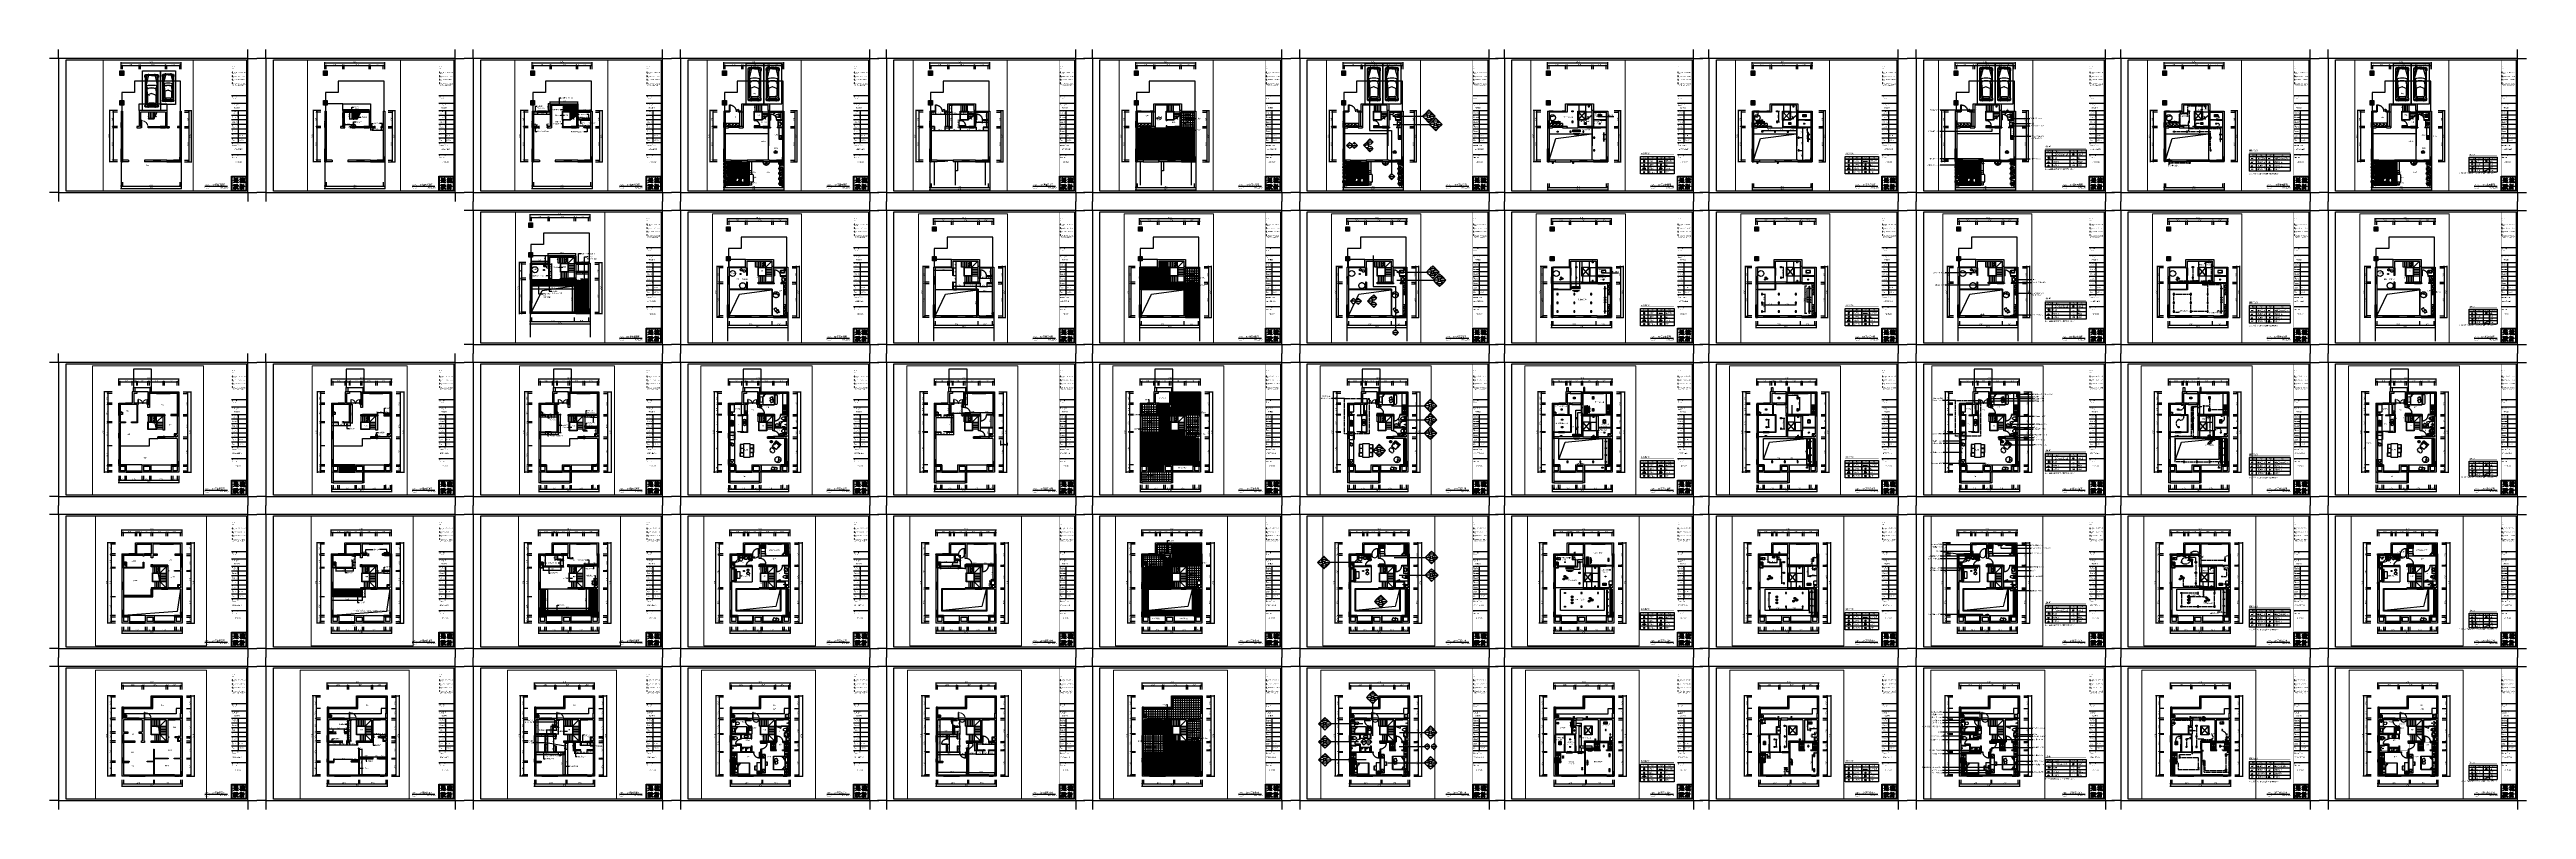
# Paper-space layout 'Layout1' of a CAD drawing. Extents: x 604 to 6099, y -1276 to 409.
# The model-space entities are those that its viewports show. They can reach past a viewport. Long polylines and large blocks are cut down to what shows.
import ezdxf
from ezdxf.enums import TextEntityAlignment as Align

# ---------------------------------------------------------------- set-up
doc = ezdxf.new("R2010")
doc.units = 0
doc.header["$LTSCALE"] = 10
doc.header["$MEASUREMENT"] = 0
for name, pattern in [('( Dashed )', [0.75, 0.5, -0.25]), ('2016_013_AOR_L23$0$PLAN B3.1$0${ Tapered Dash }', [10, 4, -1, 1.5, -1, 1.5, -1]), ('2016_013_AOR_L23$0$PLAN B3.2$0$LEVEL 33$0${ Tapered Dash }', [10, 4, -1, 1.5, -1, 1.5, -1]), ('CENTER', [50.8, 31.75, -6.35, 6.35, -6.35]), ('CONTINOUS', [0]), ('DASH', [0.35, 0.25, -0.1]), ('DOTE', [2.42, 2, -0.2, 0.02, -0.2]), ('HIDDEN', [0.375, 0.25, -0.125])]:
    doc.linetypes.add(name, pattern=pattern)
doc.layers.get('Defpoints').update_dxf_attribs({"color": 229})
for name, color, linetype in [('C-ceiling 天花', 153, 'Continuous'), ('C-Light 灯具', 107, 'Continuous'), ('C-Lingt 落地灯 台灯', 107, 'Continuous'), ('D-插座', 2, 'Continuous'), ('Door 门', 107, 'Continuous'), ('E 立面标注尺寸', 9, 'Continuous'), ('P-floorpat地面', 8, 'Continuous'), ('P-Frame 图框', 8, 'Continuous'), ('P-Furniture 家具', 153, 'Continuous'), ('P-Make furniture 固定制作', 154, 'Continuous'), ('P-N wall 新建隔墙', 241, 'Continuous'), ('P-N wall 新建隔墙2', 241, 'Continuous'), ('P-New Wall Size 隔墙尺寸', 8, 'Continuous'), ('P-O wall 原始墙体', 245, 'Continuous'), ('P-O wall 拆除墙体', 245, 'Continuous'), ('P-o 原建筑尺寸', 8, 'Continuous'), ('P-Stair 楼梯（原建筑设备）', 159, 'Continuous'), ('P-Text  平面文字', 9, 'Continuous'), ('P-Text平面文字', 9, 'Continuous'), ('P-Ware 洁具', 153, 'Continuous'), ('P-window 窗', 107, 'Continuous'), ('PO电气', 1, 'Continuous'), ('PUB_HATCH', 8, 'Continuous'), ('PW01-POWERPOINT___DATAPOIN', 2, 'Continuous'), ('P图框', 9, 'Continuous'), ('WALL', 9, 'Continuous'), ('Z-给排水', 6, 'Continuous'), ('图框', 7, 'Continuous'), ('家具填充', 250, 'Continuous'), ('屋面', 37, 'Continuous'), ('平面家具(活动)', 134, 'Continuous'), ('插座说明', 2, 'Continuous'), ('空调', 145, 'DASH'), ('龙湖标准家具', 251, 'Continuous')]:
    doc.layers.add(name, color=color, linetype=linetype)
doc.styles.add('_TCH_AXIS', font='SIMPLEX.shx', dxfattribs={"width": 0.6, "bigfont": 'GBCBIG.shx'})
doc.styles.add('ARIAL', font='PMingLiU-ExtB.ttf', dxfattribs={"width": 0.85})
doc.styles.add('PDC DIM', font='PMingLiU-ExtB.ttf', dxfattribs={"width": 0.85})
doc.styles.add('rmd', font='', dxfattribs={"width": 0.766})
doc.styles.add('ROMANC', font='romanc', dxfattribs={"width": 0.7, "height": 300})
doc.styles.add('SONGTI-01', font='', dxfattribs={"width": 0.8})
doc.styles.add('UM-CN', font='PMingLiU-ExtB.ttf', dxfattribs={"width": 0.8})
doc.styles.add('Xref-标准套房C$0$黑体', font='simhei.ttf')
doc.styles.add('图框黑体', font='simhei.ttf')
doc.styles.add('图纸空间', font='', dxfattribs={"width": 0.7})
doc.styles.add('黑体', font='simhei.ttf')
doc.styles.get('rmd').set_extended_font_data('SimSun')
doc.styles.get('SONGTI-01').set_extended_font_data('SimSun')
doc.styles.get('图纸空间').set_extended_font_data('SimSun')
doc.dimstyles.new('PDC-A2', dxfattribs={"dimscale": 0, "dimtxt": 2.5, "dimasz": 1, "dimexe": 1, "dimexo": 1, "dimgap": 0.7, "dimtad": 1, "dimdec": 0, "dimtxsty": 'PDC DIM', "dimblk": 'ARCHTICK', "dimcen": 1, "dimdle": 1, "dimclrd": 8, "dimclre": 8, "dimclrt": 9, "dimadec": 0, "dimazin": 0, "dimtfac": 1, "dimtdec": 0, "dimtix": 1, "dimtmove": 2, "dimatfit": 3, "dimldrblk": 'PDC A2 T R', "dimfxl": 10, "dimfxlon": 1, "dimarcsym": 0})
pattern_1 = [(45, (-0.22169, 2.98809), (-0.0857544, 0.0857544), [])]
pattern_2 = [(45, (238278.38, 123945.1614), (-4.28772, 4.28772), [])]
pattern_3 = [(45, (59491.276, 0), (-8.83883476, 8.83883476), [])]
pattern_4 = [(45, (49913.12, 4e-12), (-8.83883476, 8.83883476), [])]
pattern_5 = [(45, (40592.418, 0), (-8.8388348, 8.8388348), [])]
pattern_6 = [(45, (40629.534, 0), (-8.83883476, 8.83883476), [])]
pattern_7 = [(45, (38087.234, 4e-12), (-8.83883476, 8.83883476), [])]
pattern_8 = [(45, (62097.172, 4e-12), (-8.83883476, 8.83883476), [])]
pattern_9 = [(45, (123409.743, 0), (-8.8388348, 8.8388348), [])]
pattern_10 = [(45, (123446.859, 0), (-8.83883476, 8.83883476), [])]
pattern_11 = [(45, (120904.559, 4e-12), (-8.83883476, 8.83883476), [])]
pattern_12 = [(45, (138890, 4e-12), (-8.83883476, 8.83883476), [])]
pattern_13 = [(0, (0, 0), (0, 160), []), (90, (0, 0), (-160, 160), [160, -160])]

# ---------------------------------------------------------------- blocks, each defined once
blk = doc.blocks.new('A$C2F647F21')
at = {"layer": 'P图框', "lineweight": -3}
h = blk.add_hatch(color=256, dxfattribs=at)
edge = h.paths.add_edge_path()
edge.add_spline(control_points=[(412.5, 37.3), (412.1, 37.6), (412, 37.7), (411.6, 38)], knot_values=[13, 13, 13, 13, 14, 14, 14, 14], degree=3, periodic=0)
edge.add_spline(control_points=[(411.6, 38), (411.6, 38), (411.6, 38.1), (411.6, 38.1)], knot_values=[0.00001, 0.00001, 0.00001, 0.00001, 0.99999, 0.99999, 0.99999, 0.99999], degree=3, periodic=0)
edge.add_spline(control_points=[(411.6, 38.1), (411.6, 38.1), (411.6, 38.1), (411.6, 38.1), (411.6, 38.1), (411.5, 38), (411.5, 38)], knot_values=[0.99999, 0.99999, 0.99999, 0.99999, 1, 1, 1, 2, 2, 2, 2], degree=3, periodic=0)
edge.add_spline(control_points=[(411.5, 38), (411.3, 37.7), (411.2, 37.6), (411, 37.4), (411, 37.4), (409.5, 37.4), (409.5, 37.4)], knot_values=[2, 2, 2, 2, 3, 3, 3, 4, 4, 4, 4], degree=3, periodic=0)
edge.add_spline(control_points=[(409.5, 37.4), (409.2, 37.4), (408.9, 37.4), (408.6, 37.5)], knot_values=[4, 4, 4, 4, 5, 5, 5, 5], degree=3, periodic=0)
edge.add_spline(control_points=[(408.6, 37.5), (408.6, 37.5), (408.4, 37.5), (408.4, 37.5)], knot_values=[5.00001, 5.00001, 5.00001, 5.00001, 5.99999, 5.99999, 5.99999, 5.99999], degree=3, periodic=0)
edge.add_spline(control_points=[(408.4, 37.5), (408.4, 37.5), (408.4, 37.5), (408.4, 37.5), (408.4, 37.5), (408.5, 37.3), (408.5, 37.2)], knot_values=[5.99999, 5.99999, 5.99999, 5.99999, 6, 6, 6, 6.5, 6.5, 6.5, 6.5], degree=3, periodic=0)
edge.add_spline(control_points=[(408.5, 37.2), (408.5, 37), (408.6, 36.9), (408.6, 36.9)], knot_values=[6.5, 6.5, 6.5, 6.5, 7, 7, 7, 7], degree=3, periodic=0)
edge.add_spline(control_points=[(408.6, 36.9), (408.6, 36.9), (408.6, 36.9), (408.6, 36.9)], knot_values=[7.00001, 7.00001, 7.00001, 7.00001, 8, 8, 8, 8], degree=3, periodic=0)
edge.add_spline(control_points=[(408.6, 36.9), (409.1, 36.9), (409.3, 36.9), (409.5, 36.9), (409.5, 36.9), (412.4, 36.9), (412.4, 36.9)], knot_values=[8, 8, 8, 8, 9, 9, 9, 10, 10, 10, 10], degree=3, periodic=0)
edge.add_spline(control_points=[(412.4, 36.9), (412.6, 36.9), (412.6, 37), (412.6, 37.1)], knot_values=[10, 10, 10, 10, 11, 11, 11, 11], degree=3, periodic=0)
edge.add_spline(control_points=[(412.6, 37.1), (412.6, 37.1), (412.6, 37.2), (412.6, 37.2)], knot_values=[11, 11, 11, 11, 12, 12, 12, 12], degree=3, periodic=0)
edge.add_spline(control_points=[(412.6, 37.2), (412.6, 37.2), (412.5, 37.3), (412.5, 37.3)], knot_values=[12.00001, 12.00001, 12.00001, 12.00001, 13, 13, 13, 13], degree=3, periodic=0)
edge = h.paths.add_edge_path()
edge.add_spline(control_points=[(413.1, 35.8), (412.7, 36.1), (412.5, 36.2), (412.1, 36.5)], knot_values=[4, 4, 4, 4, 5, 5, 5, 5], degree=3, periodic=0)
edge.add_spline(control_points=[(412.1, 36.5), (412.1, 36.5), (412, 36.6), (412, 36.6)], knot_values=[5.00001, 5.00001, 5.00001, 5.00001, 5.99999, 5.99999, 5.99999, 5.99999], degree=3, periodic=0)
edge.add_spline(control_points=[(412, 36.6), (412, 36.6), (412, 36.6), (412, 36.6), (412, 36.6), (412, 36.5), (412, 36.5)], knot_values=[5.99999, 5.99999, 5.99999, 5.99999, 6, 6, 6, 7, 7, 7, 7], degree=3, periodic=0)
edge.add_spline(control_points=[(412, 36.5), (411.9, 36.4), (411.8, 36.3), (411.7, 36.2)], knot_values=[7, 7, 7, 7, 8, 8, 8, 8], degree=3, periodic=0)
edge.add_spline(control_points=[(411.7, 36.2), (411.6, 36.1), (411.5, 36), (411.4, 35.9), (411.4, 35.9), (409.4, 35.9), (409.4, 35.9)], knot_values=[8, 8, 8, 8, 9, 9, 9, 10, 10, 10, 10], degree=3, periodic=0)
edge.add_spline(control_points=[(409.4, 35.9), (408.8, 35.9), (408.6, 35.9), (408.1, 36)], knot_values=[10, 10, 10, 10, 11, 11, 11, 11], degree=3, periodic=0)
edge.add_spline(control_points=[(408.1, 36), (408.1, 36), (408, 36), (408, 36)], knot_values=[11.00001, 11.00001, 11.00001, 11.00001, 11.99999, 11.99999, 11.99999, 11.99999], degree=3, periodic=0)
edge.add_spline(control_points=[(408, 36), (408, 36), (408, 36), (408, 36), (408, 36), (408, 35.8), (408.1, 35.7)], knot_values=[11.99999, 11.99999, 11.99999, 11.99999, 12, 12, 12, 12.5, 12.5, 12.5, 12.5], degree=3, periodic=0)
edge.add_spline(control_points=[(408.1, 35.7), (408.1, 35.5), (408.1, 35.3), (408.1, 35.3)], knot_values=[12.5, 12.5, 12.5, 12.5, 13, 13, 13, 13], degree=3, periodic=0)
edge.add_spline(control_points=[(408.1, 35.3), (408.1, 35.3), (408.2, 35.4), (408.2, 35.4)], knot_values=[13.00001, 13.00001, 13.00001, 13.00001, 14, 14, 14, 14], degree=3, periodic=0)
edge.add_spline(control_points=[(408.2, 35.4), (408.6, 35.4), (408.8, 35.4), (409.4, 35.4), (409.4, 35.4), (410.3, 35.4), (411.2, 35.4)], knot_values=[14, 14, 14, 14, 15, 15, 15, 15.5, 15.5, 15.5, 15.5], degree=3, periodic=0)
edge.add_spline(control_points=[(411.2, 35.4), (412.1, 35.4), (413, 35.4), (413, 35.4)], knot_values=[15.5, 15.5, 15.5, 15.5, 16, 16, 16, 16], degree=3, periodic=0)
edge.add_spline(control_points=[(413, 35.4), (413.2, 35.4), (413.2, 35.5), (413.2, 35.6)], knot_values=[0, 0, 0, 0, 1, 1, 1, 1], degree=3, periodic=0)
edge.add_spline(control_points=[(413.2, 35.6), (413.2, 35.6), (413.2, 35.7), (413.1, 35.7)], knot_values=[1, 1, 1, 1, 2, 2, 2, 2], degree=3, periodic=0)
edge.add_spline(control_points=[(413.1, 35.7), (413.1, 35.7), (413.1, 35.7), (413.1, 35.7)], knot_values=[2.00001, 2.00001, 2.00001, 2.00001, 2.99999, 2.99999, 2.99999, 2.99999], degree=3, periodic=0)
edge.add_spline(control_points=[(413.1, 35.7), (413.1, 35.7), (413.1, 35.7), (413.1, 35.7), (413.1, 35.7), (413.1, 35.8), (413.1, 35.8)], knot_values=[2.99999, 2.99999, 2.99999, 2.99999, 3, 3, 3, 4, 4, 4, 4], degree=3, periodic=0)
edge = h.paths.add_edge_path()
edge.add_spline(control_points=[(412.4, 34.2), (412.1, 34.6), (412, 34.7), (411.6, 35)], knot_values=[14, 14, 14, 14, 15, 15, 15, 15], degree=3, periodic=0)
edge.add_spline(control_points=[(411.6, 35), (411.6, 35), (411.5, 35), (411.5, 35)], knot_values=[0.00001, 0.00001, 0.00001, 0.00001, 0.99999, 0.99999, 0.99999, 0.99999], degree=3, periodic=0)
edge.add_spline(control_points=[(411.5, 35), (411.5, 35), (411.5, 35), (411.5, 35), (411.5, 35), (411.4, 35), (411.4, 35)], knot_values=[0.99999, 0.99999, 0.99999, 0.99999, 1, 1, 1, 2, 2, 2, 2], degree=3, periodic=0)
edge.add_spline(control_points=[(411.4, 35), (411.3, 34.9), (411.2, 34.7), (411.1, 34.6)], knot_values=[2, 2, 2, 2, 3, 3, 3, 3], degree=3, periodic=0)
edge.add_spline(control_points=[(411.1, 34.6), (411, 34.5), (411, 34.4), (410.9, 34.3), (410.9, 34.3), (409.7, 34.3), (409.7, 34.3)], knot_values=[3, 3, 3, 3, 4, 4, 4, 5, 5, 5, 5], degree=3, periodic=0)
edge.add_spline(control_points=[(409.7, 34.3), (409.4, 34.3), (409.1, 34.4), (408.7, 34.4)], knot_values=[5, 5, 5, 5, 6, 6, 6, 6], degree=3, periodic=0)
edge.add_spline(control_points=[(408.7, 34.4), (408.7, 34.4), (408.6, 34.5), (408.6, 34.5)], knot_values=[6.00001, 6.00001, 6.00001, 6.00001, 6.99999, 6.99999, 6.99999, 6.99999], degree=3, periodic=0)
edge.add_spline(control_points=[(408.6, 34.5), (408.6, 34.5), (408.6, 34.5), (408.6, 34.5), (408.6, 34.5), (408.6, 34.3), (408.7, 34.1)], knot_values=[6.99999, 6.99999, 6.99999, 6.99999, 7, 7, 7, 7.5, 7.5, 7.5, 7.5], degree=3, periodic=0)
edge.add_spline(control_points=[(408.7, 34.1), (408.7, 34), (408.7, 33.8), (408.7, 33.8)], knot_values=[7.5, 7.5, 7.5, 7.5, 8, 8, 8, 8], degree=3, periodic=0)
edge.add_spline(control_points=[(408.7, 33.8), (408.7, 33.8), (408.8, 33.8), (408.8, 33.8)], knot_values=[8.00001, 8.00001, 8.00001, 8.00001, 9, 9, 9, 9], degree=3, periodic=0)
edge.add_spline(control_points=[(408.8, 33.8), (409.2, 33.9), (409.3, 33.9), (409.7, 33.9), (409.7, 33.9), (412.3, 33.9), (412.3, 33.9)], knot_values=[9, 9, 9, 9, 10, 10, 10, 11, 11, 11, 11], degree=3, periodic=0)
edge.add_spline(control_points=[(412.3, 33.9), (412.4, 33.9), (412.5, 34), (412.5, 34.1)], knot_values=[11, 11, 11, 11, 12, 12, 12, 12], degree=3, periodic=0)
edge.add_spline(control_points=[(412.5, 34.1), (412.5, 34.1), (412.5, 34.2), (412.5, 34.2)], knot_values=[12, 12, 12, 12, 13, 13, 13, 13], degree=3, periodic=0)
edge.add_spline(control_points=[(412.5, 34.2), (412.5, 34.2), (412.4, 34.2), (412.4, 34.2)], knot_values=[13.00001, 13.00001, 13.00001, 13.00001, 14, 14, 14, 14], degree=3, periodic=0)
edge = h.paths.add_edge_path()
edge.add_spline(control_points=[(412.3, 32.7), (411.9, 33), (411.8, 33.1), (411.4, 33.5)], knot_values=[4, 4, 4, 4, 5, 5, 5, 5], degree=3, periodic=0)
edge.add_spline(control_points=[(411.4, 33.5), (411.4, 33.5), (411.4, 33.5), (411.4, 33.5)], knot_values=[5.00001, 5.00001, 5.00001, 5.00001, 5.99999, 5.99999, 5.99999, 5.99999], degree=3, periodic=0)
edge.add_spline(control_points=[(411.4, 33.5), (411.4, 33.5), (411.4, 33.5), (411.4, 33.5), (411.4, 33.5), (411.3, 33.4), (411.3, 33.4)], knot_values=[5.99999, 5.99999, 5.99999, 5.99999, 6, 6, 6, 7, 7, 7, 7], degree=3, periodic=0)
edge.add_spline(control_points=[(411.3, 33.4), (411, 33.2), (411, 33.1), (410.7, 32.8), (410.7, 32.8), (409.7, 32.8), (409.7, 32.8)], knot_values=[7, 7, 7, 7, 8, 8, 8, 9, 9, 9, 9], degree=3, periodic=0)
edge.add_spline(control_points=[(409.7, 32.8), (409.4, 32.8), (409.1, 32.8), (408.7, 32.9), (408.7, 32.9), (408.7, 32.9), (408.7, 32.9)], knot_values=[9, 9, 9, 9, 10, 10, 10, 10.375023, 10.375023, 10.375023, 10.375023], degree=3, periodic=0)
edge.add_spline(control_points=[(408.7, 32.9), (408.6, 32.9), (408.6, 32.9), (408.6, 32.9)], knot_values=[10.375023, 10.375023, 10.375023, 10.375023, 10.750015, 10.750015, 10.750015, 10.750015], degree=3, periodic=0)
edge.add_spline(control_points=[(408.6, 32.9), (408.6, 32.9), (408.6, 32.9), (408.6, 32.9), (408.6, 32.9), (408.6, 32.9), (408.6, 32.9)], knot_values=[10.999033, 10.999033, 10.999033, 10.999033, 11, 11, 11, 11.001231, 11.001231, 11.001231, 11.001231], degree=3, periodic=0)
edge.add_spline(control_points=[(408.6, 32.9), (408.6, 32.9), (408.6, 32.9), (408.6, 32.9)], knot_values=[11.078133, 11.078133, 11.078133, 11.078133, 11.125008, 11.125008, 11.125008, 11.125008], degree=3, periodic=0)
edge.add_spline(control_points=[(408.6, 32.9), (408.6, 32.9), (408.6, 32.9), (408.6, 32.8)], knot_values=[11.125008, 11.125008, 11.125008, 11.125008, 11.312504, 11.312504, 11.312504, 11.312504], degree=3, periodic=0)
edge.add_spline(control_points=[(408.6, 32.8), (408.6, 32.7), (408.6, 32.7), (408.6, 32.6)], knot_values=[11.312504, 11.312504, 11.312504, 11.312504, 11.5, 11.5, 11.5, 11.5], degree=3, periodic=0)
edge.add_spline(control_points=[(408.6, 32.6), (408.7, 32.6), (408.7, 32.5), (408.7, 32.5)], knot_values=[11.5, 11.5, 11.5, 11.5, 11.687496, 11.687496, 11.687496, 11.687496], degree=3, periodic=0)
edge.add_spline(control_points=[(408.7, 32.5), (408.7, 32.4), (408.7, 32.4), (408.7, 32.3)], knot_values=[11.687496, 11.687496, 11.687496, 11.687496, 11.874992, 11.874992, 11.874992, 11.874992], degree=3, periodic=0)
edge.add_spline(control_points=[(408.7, 32.3), (408.7, 32.3), (408.7, 32.3), (408.7, 32.3), (408.7, 32.3), (408.7, 32.3), (408.7, 32.3)], knot_values=[11.999502, 11.999502, 11.999502, 11.999502, 12, 12, 12, 12.002431, 12.002431, 12.002431, 12.002431], degree=3, periodic=0)
edge.add_spline(control_points=[(408.7, 32.3), (408.7, 32.3), (408.7, 32.3), (408.7, 32.3)], knot_values=[12.002431, 12.002431, 12.002431, 12.002431, 12.003896, 12.003896, 12.003896, 12.003896], degree=3, periodic=0)
edge.add_spline(control_points=[(408.7, 32.3), (408.7, 32.3), (408.7, 32.3), (408.7, 32.3)], knot_values=[12.003896, 12.003896, 12.003896, 12.003896, 12.009755, 12.009755, 12.009755, 12.009755], degree=3, periodic=0)
edge.add_spline(control_points=[(408.7, 32.3), (408.7, 32.3), (408.7, 32.3), (408.7, 32.3)], knot_values=[12.009755, 12.009755, 12.009755, 12.009755, 12.015615, 12.015615, 12.015615, 12.015615], degree=3, periodic=0)
edge.add_spline(control_points=[(408.7, 32.3), (408.7, 32.3), (408.7, 32.3), (408.7, 32.3)], knot_values=[12.015615, 12.015615, 12.015615, 12.015615, 12.039052, 12.039052, 12.039052, 12.039052], degree=3, periodic=0)
edge.add_spline(control_points=[(408.7, 32.3), (408.7, 32.3), (408.7, 32.3), (408.7, 32.3)], knot_values=[12.039052, 12.039052, 12.039052, 12.039052, 12.062489, 12.062489, 12.062489, 12.062489], degree=3, periodic=0)
edge.add_spline(control_points=[(408.7, 32.3), (408.7, 32.3), (408.7, 32.3), (408.7, 32.3)], knot_values=[12.062489, 12.062489, 12.062489, 12.062489, 12.156237, 12.156237, 12.156237, 12.156237], degree=3, periodic=0)
edge.add_spline(control_points=[(408.7, 32.3), (408.7, 32.3), (408.7, 32.3), (408.7, 32.3)], knot_values=[12.156237, 12.156237, 12.156237, 12.156237, 12.249985, 12.249985, 12.249985, 12.249985], degree=3, periodic=0)
edge.add_spline(control_points=[(408.7, 32.3), (408.7, 32.3), (408.8, 32.3), (408.8, 32.3)], knot_values=[12.249985, 12.249985, 12.249985, 12.249985, 12.624977, 12.624977, 12.624977, 12.624977], degree=3, periodic=0)
edge.add_spline(control_points=[(408.8, 32.3), (408.8, 32.3), (408.8, 32.3), (408.8, 32.3)], knot_values=[12.624977, 12.624977, 12.624977, 12.624977, 13, 13, 13, 13], degree=3, periodic=0)
edge.add_spline(control_points=[(408.8, 32.3), (409.2, 32.4), (409.3, 32.4), (409.7, 32.4), (409.7, 32.4), (412.2, 32.4), (412.2, 32.4)], knot_values=[0, 0, 0, 0, 1, 1, 1, 2, 2, 2, 2], degree=3, periodic=0)
edge.add_spline(control_points=[(412.2, 32.4), (412.3, 32.4), (412.4, 32.4), (412.4, 32.5)], knot_values=[2, 2, 2, 2, 3, 3, 3, 3], degree=3, periodic=0)
edge.add_spline(control_points=[(412.4, 32.5), (412.4, 32.6), (412.4, 32.6), (412.3, 32.7)], knot_values=[3, 3, 3, 3, 4, 4, 4, 4], degree=3, periodic=0)
h = blk.add_hatch(color=256, dxfattribs=at)
edge = h.paths.add_edge_path()
edge.add_spline(control_points=[(414.9, 44.9), (414.5, 44.9), (414, 44.9), (414, 44.9), (414, 44.9), (414, 45.4), (414, 45.8)], knot_values=[39.5, 39.5, 39.5, 39.5, 40, 40, 40, 40.5, 40.5, 40.5, 40.5], degree=3, periodic=0)
edge.add_spline(control_points=[(414, 45.8), (414, 46.2), (414, 46.6), (414, 46.6), (414, 46.6), (418.7, 46.6), (418.7, 46.6)], knot_values=[40.5, 40.5, 40.5, 40.5, 41, 41, 41, 42, 42, 42, 42], degree=3, periodic=0)
edge.add_spline(control_points=[(418.7, 46.6), (418.8, 46.6), (418.9, 46.6), (418.9, 46.7)], knot_values=[42, 42, 42, 42, 43, 43, 43, 43], degree=3, periodic=0)
edge.add_spline(control_points=[(418.9, 46.7), (418.9, 46.7), (418.8, 46.8), (418.8, 46.8)], knot_values=[43, 43, 43, 43, 44, 44, 44, 44], degree=3, periodic=0)
edge.add_spline(control_points=[(418.8, 46.8), (418.3, 47.2), (418.2, 47.4), (417.7, 47.8)], knot_values=[44, 44, 44, 44, 45, 45, 45, 45], degree=3, periodic=0)
edge.add_spline(control_points=[(417.7, 47.8), (417.7, 47.8), (417.6, 47.8), (417.6, 47.8)], knot_values=[45.00001, 45.00001, 45.00001, 45.00001, 45.99999, 45.99999, 45.99999, 45.99999], degree=3, periodic=0)
edge.add_spline(control_points=[(417.6, 47.8), (417.6, 47.8), (417.6, 47.8), (417.6, 47.8), (417.6, 47.8), (417.6, 47.8), (417.6, 47.8)], knot_values=[45.99999, 45.99999, 45.99999, 45.99999, 46, 46, 46, 47, 47, 47, 47], degree=3, periodic=0)
edge.add_spline(control_points=[(417.6, 47.8), (417.4, 47.5), (417.3, 47.4), (417.1, 47.1)], knot_values=[47, 47, 47, 47, 48, 48, 48, 48], degree=3, periodic=0)
edge.add_spline(control_points=[(417.1, 47.1), (417.1, 47.1), (417, 47), (417, 47)], knot_values=[48.00001, 48.00001, 48.00001, 48.00001, 48.99999, 48.99999, 48.99999, 48.99999], degree=3, periodic=0)
edge.add_spline(control_points=[(417, 47), (417, 47), (409.5, 47), (409.5, 47)], knot_values=[49, 49, 49, 49, 50, 50, 50, 50], degree=3, periodic=0)
edge.add_spline(control_points=[(409.5, 47), (408.6, 47), (408.6, 47), (408.2, 47.1), (408.2, 47.1), (408.2, 47.1), (408.1, 47.1)], knot_values=[50, 50, 50, 50, 51, 51, 51, 51.375023, 51.375023, 51.375023, 51.375023], degree=3, periodic=0)
edge.add_spline(control_points=[(408.1, 47.1), (408.1, 47.1), (408.1, 47.1), (408.1, 47.1)], knot_values=[51.375023, 51.375023, 51.375023, 51.375023, 51.750015, 51.750015, 51.750015, 51.750015], degree=3, periodic=0)
edge.add_spline(control_points=[(408.1, 47.1), (408.1, 47.1), (408.1, 47.1), (408.1, 47.1), (408.1, 47.1), (408.1, 47.1), (408.1, 47.1)], knot_values=[51.999033, 51.999033, 51.999033, 51.999033, 52, 52, 52, 52.001231, 52.001231, 52.001231, 52.001231], degree=3, periodic=0)
edge.add_spline(control_points=[(408.1, 47.1), (408.1, 47.1), (408.1, 47.1), (408.1, 47.1)], knot_values=[52.001231, 52.001231, 52.001231, 52.001231, 52.001963, 52.001963, 52.001963, 52.001963], degree=3, periodic=0)
edge.add_spline(control_points=[(408.1, 47.1), (408.1, 47.1), (408.1, 47.1), (408.1, 47.1)], knot_values=[52.001963, 52.001963, 52.001963, 52.001963, 52.004893, 52.004893, 52.004893, 52.004893], degree=3, periodic=0)
edge.add_spline(control_points=[(408.1, 47.1), (408.1, 47.1), (408.1, 47.1), (408.1, 47.1)], knot_values=[52.004893, 52.004893, 52.004893, 52.004893, 52.007822, 52.007822, 52.007822, 52.007822], degree=3, periodic=0)
edge.add_spline(control_points=[(408.1, 47.1), (408.1, 47.1), (408.1, 47.1), (408.1, 47.1)], knot_values=[52.007822, 52.007822, 52.007822, 52.007822, 52.019541, 52.019541, 52.019541, 52.019541], degree=3, periodic=0)
edge.add_spline(control_points=[(408.1, 47.1), (408.1, 47.1), (408.1, 47.1), (408.1, 47.1)], knot_values=[52.019541, 52.019541, 52.019541, 52.019541, 52.031259, 52.031259, 52.031259, 52.031259], degree=3, periodic=0)
edge.add_spline(control_points=[(408.1, 47.1), (408.1, 47.1), (408.1, 47.1), (408.1, 47.1)], knot_values=[52.031259, 52.031259, 52.031259, 52.031259, 52.078133, 52.078133, 52.078133, 52.078133], degree=3, periodic=0)
edge.add_spline(control_points=[(408.1, 47.1), (408.1, 47.1), (408.1, 47.1), (408.1, 47.1)], knot_values=[52.078133, 52.078133, 52.078133, 52.078133, 52.125008, 52.125008, 52.125008, 52.125008], degree=3, periodic=0)
edge.add_spline(control_points=[(408.1, 47.1), (408.1, 47.1), (408.1, 47), (408.1, 47)], knot_values=[52.125008, 52.125008, 52.125008, 52.125008, 52.312504, 52.312504, 52.312504, 52.312504], degree=3, periodic=0)
edge.add_spline(control_points=[(408.1, 47), (408.1, 46.9), (408.1, 46.9), (408.1, 46.8)], knot_values=[52.312504, 52.312504, 52.312504, 52.312504, 52.5, 52.5, 52.5, 52.5], degree=3, periodic=0)
edge.add_spline(control_points=[(408.1, 46.8), (408.1, 46.7), (408.1, 46.7), (408.1, 46.6)], knot_values=[52.5, 52.5, 52.5, 52.5, 52.687496, 52.687496, 52.687496, 52.687496], degree=3, periodic=0)
edge.add_spline(control_points=[(408.1, 46.6), (408.1, 46.6), (408.2, 46.5), (408.2, 46.5)], knot_values=[52.687496, 52.687496, 52.687496, 52.687496, 52.874992, 52.874992, 52.874992, 52.874992], degree=3, periodic=0)
edge.add_spline(control_points=[(408.2, 46.5), (408.2, 46.5), (408.2, 46.5), (408.2, 46.5)], knot_values=[52.874992, 52.874992, 52.874992, 52.874992, 52.921867, 52.921867, 52.921867, 52.921867], degree=3, periodic=0)
edge.add_spline(control_points=[(408.2, 46.4), (408.2, 46.4), (408.2, 46.4), (408.2, 46.4), (408.2, 46.4), (408.2, 46.4), (408.2, 46.4)], knot_values=[52.999502, 52.999502, 52.999502, 52.999502, 53, 53, 53, 53.002431, 53.002431, 53.002431, 53.002431], degree=3, periodic=0)
edge.add_spline(control_points=[(408.2, 46.4), (408.2, 46.4), (408.2, 46.4), (408.2, 46.4)], knot_values=[53.002431, 53.002431, 53.002431, 53.002431, 53.003896, 53.003896, 53.003896, 53.003896], degree=3, periodic=0)
edge.add_spline(control_points=[(408.2, 46.4), (408.2, 46.4), (408.2, 46.4), (408.2, 46.4)], knot_values=[53.003896, 53.003896, 53.003896, 53.003896, 53.009755, 53.009755, 53.009755, 53.009755], degree=3, periodic=0)
edge.add_spline(control_points=[(408.2, 46.4), (408.2, 46.4), (408.2, 46.4), (408.2, 46.4)], knot_values=[53.009755, 53.009755, 53.009755, 53.009755, 53.015615, 53.015615, 53.015615, 53.015615], degree=3, periodic=0)
edge.add_spline(control_points=[(408.2, 46.4), (408.2, 46.4), (408.2, 46.4), (408.2, 46.4)], knot_values=[53.015615, 53.015615, 53.015615, 53.015615, 53.039052, 53.039052, 53.039052, 53.039052], degree=3, periodic=0)
edge.add_spline(control_points=[(408.2, 46.4), (408.2, 46.4), (408.2, 46.4), (408.2, 46.4)], knot_values=[53.039052, 53.039052, 53.039052, 53.039052, 53.062489, 53.062489, 53.062489, 53.062489], degree=3, periodic=0)
edge.add_spline(control_points=[(408.2, 46.4), (408.2, 46.4), (408.2, 46.4), (408.2, 46.4)], knot_values=[53.062489, 53.062489, 53.062489, 53.062489, 53.156237, 53.156237, 53.156237, 53.156237], degree=3, periodic=0)
edge.add_spline(control_points=[(408.2, 46.4), (408.2, 46.4), (408.2, 46.4), (408.2, 46.5)], knot_values=[53.156237, 53.156237, 53.156237, 53.156237, 53.249985, 53.249985, 53.249985, 53.249985], degree=3, periodic=0)
edge.add_spline(control_points=[(408.2, 46.5), (408.2, 46.5), (408.2, 46.5), (408.2, 46.5)], knot_values=[53.249985, 53.249985, 53.249985, 53.249985, 53.624977, 53.624977, 53.624977, 53.624977], degree=3, periodic=0)
edge.add_spline(control_points=[(408.2, 46.5), (408.2, 46.5), (408.2, 46.5), (408.2, 46.5)], knot_values=[53.624977, 53.624977, 53.624977, 53.624977, 54, 54, 54, 54], degree=3, periodic=0)
edge.add_spline(control_points=[(408.2, 46.5), (408.7, 46.6), (408.7, 46.6), (409.5, 46.6), (409.5, 46.6), (410.4, 46.6), (411.3, 46.6)], knot_values=[0, 0, 0, 0, 1, 1, 1, 1.5, 1.5, 1.5, 1.5], degree=3, periodic=0)
edge.add_spline(control_points=[(411.3, 46.6), (412.2, 46.6), (413, 46.6), (413, 46.6), (413, 46.6), (413, 42.9), (413, 42.9)], knot_values=[1.5, 1.5, 1.5, 1.5, 2, 2, 2, 3, 3, 3, 3], degree=3, periodic=0)
edge.add_spline(control_points=[(413, 42.9), (412.6, 43.1), (412.3, 43.2), (412, 43.5)], knot_values=[3, 3, 3, 3, 4, 4, 4, 4], degree=3, periodic=0)
edge.add_spline(control_points=[(412, 43.5), (411.6, 43.8), (411.5, 44), (411.2, 44.6)], knot_values=[4, 4, 4, 4, 5, 5, 5, 5], degree=3, periodic=0)
edge.add_spline(control_points=[(411.2, 44.6), (411.3, 44.8), (411.3, 44.9), (411.5, 45.4)], knot_values=[5, 5, 5, 5, 6, 6, 6, 6], degree=3, periodic=0)
edge.add_spline(control_points=[(411.5, 45.4), (411.9, 45.4), (412, 45.5), (412, 45.6)], knot_values=[6, 6, 6, 6, 7, 7, 7, 7], degree=3, periodic=0)
edge.add_spline(control_points=[(412, 45.6), (412, 45.8), (411.8, 45.9), (410.7, 46.2)], knot_values=[7, 7, 7, 7, 8, 8, 8, 8], degree=3, periodic=0)
edge.add_spline(control_points=[(410.7, 46.2), (410.7, 46.2), (410.6, 46.2), (410.6, 46.2)], knot_values=[8.00001, 8.00001, 8.00001, 8.00001, 8.99999, 8.99999, 8.99999, 8.99999], degree=3, periodic=0)
edge.add_spline(control_points=[(410.6, 46.2), (410.6, 46.2), (410.6, 46.2), (410.6, 46.2), (410.6, 46.2), (410.6, 46.1), (410.6, 46.1)], knot_values=[8.99999, 8.99999, 8.99999, 8.99999, 9, 9, 9, 10, 10, 10, 10], degree=3, periodic=0)
edge.add_spline(control_points=[(410.6, 46.1), (410.6, 45.8), (410.6, 45.7), (410.5, 45.6)], knot_values=[10, 10, 10, 10, 11, 11, 11, 11], degree=3, periodic=0)
edge.add_spline(control_points=[(410.5, 45.6), (410.4, 45.1), (410.2, 44.4), (410, 43.9)], knot_values=[11, 11, 11, 11, 12, 12, 12, 12], degree=3, periodic=0)
edge.add_spline(control_points=[(410, 43.9), (409.5, 43), (409, 42.3), (408.2, 41.6)], knot_values=[12, 12, 12, 12, 13, 13, 13, 13], degree=3, periodic=0)
edge.add_spline(control_points=[(408.2, 41.6), (408.2, 41.6), (408.1, 41.5), (408.1, 41.5)], knot_values=[13.00001, 13.00001, 13.00001, 13.00001, 13.99999, 13.99999, 13.99999, 13.99999], degree=3, periodic=0)
edge.add_spline(control_points=[(408.1, 41.5), (408.1, 41.5), (408.1, 41.5), (408.1, 41.5), (408.1, 41.5), (408.3, 41.3), (408.3, 41.3)], knot_values=[13.99999, 13.99999, 13.99999, 13.99999, 14, 14, 14, 14.99999, 14.99999, 14.99999, 14.99999], degree=3, periodic=0)
edge.add_spline(control_points=[(408.3, 41.3), (408.3, 41.3), (408.3, 41.4), (408.3, 41.4)], knot_values=[15.00001, 15.00001, 15.00001, 15.00001, 16, 16, 16, 16], degree=3, periodic=0)
edge.add_spline(control_points=[(408.3, 41.4), (409.8, 42.2), (410.4, 42.7), (411, 44.1)], knot_values=[16, 16, 16, 16, 17, 17, 17, 17], degree=3, periodic=0)
edge.add_spline(control_points=[(411, 44.1), (411.2, 43.6), (411.5, 43.3), (411.9, 42.8)], knot_values=[17, 17, 17, 17, 18, 18, 18, 18], degree=3, periodic=0)
edge.add_spline(control_points=[(411.9, 42.8), (412.8, 42), (413.9, 41.6), (415.8, 41.6)], knot_values=[18, 18, 18, 18, 19, 19, 19, 19], degree=3, periodic=0)
edge.add_spline(control_points=[(415.8, 41.6), (415.8, 41.6), (416.1, 41.6), (416.1, 41.6)], knot_values=[19.00001, 19.00001, 19.00001, 19.00001, 20, 20, 20, 20], degree=3, periodic=0)
edge.add_spline(control_points=[(416.1, 41.6), (417.3, 41.7), (417.3, 41.7), (418, 41.7)], knot_values=[20, 20, 20, 20, 21, 21, 21, 21], degree=3, periodic=0)
edge.add_spline(control_points=[(418, 41.7), (418, 41.7), (418.1, 41.7), (418.1, 41.7)], knot_values=[21.00001, 21.00001, 21.00001, 21.00001, 21.99999, 21.99999, 21.99999, 21.99999], degree=3, periodic=0)
edge.add_spline(control_points=[(418.1, 41.7), (418.1, 41.7), (418.1, 41.7), (418.1, 41.7), (418.1, 41.7), (418.1, 41.8), (418.1, 41.8)], knot_values=[21.99999, 21.99999, 21.99999, 21.99999, 22, 22, 22, 23, 23, 23, 23], degree=3, periodic=0)
edge.add_spline(control_points=[(418.1, 41.8), (418.1, 42), (418.1, 42), (418.3, 42.2)], knot_values=[23, 23, 23, 23, 24, 24, 24, 24], degree=3, periodic=0)
edge.add_spline(control_points=[(418.3, 42.2), (418.4, 42.3), (418.5, 42.4), (418.7, 42.5)], knot_values=[24, 24, 24, 24, 25, 25, 25, 25], degree=3, periodic=0)
edge.add_spline(control_points=[(418.7, 42.5), (418.7, 42.5), (418.8, 42.5), (418.8, 42.5)], knot_values=[25.00001, 25.00001, 25.00001, 25.00001, 25.99999, 25.99999, 25.99999, 25.99999], degree=3, periodic=0)
edge.add_spline(control_points=[(418.8, 42.5), (418.8, 42.5), (418.8, 42.5), (418.8, 42.5), (418.8, 42.5), (418.8, 42.8), (418.8, 42.8)], knot_values=[25.99999, 25.99999, 25.99999, 25.99999, 26, 26, 26, 26.99999, 26.99999, 26.99999, 26.99999], degree=3, periodic=0)
edge.add_spline(control_points=[(418.8, 42.8), (418.8, 42.8), (418.7, 42.8), (418.7, 42.8)], knot_values=[27.00001, 27.00001, 27.00001, 27.00001, 28, 28, 28, 28], degree=3, periodic=0)
edge.add_spline(control_points=[(418.7, 42.8), (416.8, 42.6), (416, 42.6), (415.3, 42.6)], knot_values=[28, 28, 28, 28, 29, 29, 29, 29], degree=3, periodic=0)
edge.add_spline(control_points=[(415.3, 42.6), (414.7, 42.6), (414.4, 42.6), (414, 42.7), (414, 42.7), (414, 43.1), (414, 43.6)], knot_values=[29, 29, 29, 29, 30, 30, 30, 30.5, 30.5, 30.5, 30.5], degree=3, periodic=0)
edge.add_spline(control_points=[(414, 43.6), (414, 44.1), (414, 44.5), (414, 44.5), (414, 44.5), (417.5, 44.5), (417.5, 44.5)], knot_values=[30.5, 30.5, 30.5, 30.5, 31, 31, 31, 32, 32, 32, 32], degree=3, periodic=0)
edge.add_spline(control_points=[(417.5, 44.5), (417.7, 44.5), (417.7, 44.6), (417.7, 44.7)], knot_values=[32, 32, 32, 32, 33, 33, 33, 33], degree=3, periodic=0)
edge.add_spline(control_points=[(417.7, 44.7), (417.7, 44.7), (417.7, 44.8), (417.6, 44.8)], knot_values=[33, 33, 33, 33, 34, 34, 34, 34], degree=3, periodic=0)
edge.add_spline(control_points=[(417.6, 44.8), (417.2, 45.2), (417.1, 45.3), (416.6, 45.7)], knot_values=[34, 34, 34, 34, 35, 35, 35, 35], degree=3, periodic=0)
edge.add_spline(control_points=[(416.6, 45.7), (416.6, 45.7), (416.5, 45.8), (416.5, 45.8)], knot_values=[35.00001, 35.00001, 35.00001, 35.00001, 35.99999, 35.99999, 35.99999, 35.99999], degree=3, periodic=0)
edge.add_spline(control_points=[(416.5, 45.8), (416.5, 45.8), (416.5, 45.8), (416.5, 45.8), (416.5, 45.8), (416.5, 45.7), (416.5, 45.7)], knot_values=[35.99999, 35.99999, 35.99999, 35.99999, 36, 36, 36, 37, 37, 37, 37], degree=3, periodic=0)
edge.add_spline(control_points=[(416.5, 45.7), (416.2, 45.4), (416.1, 45.3), (415.9, 45)], knot_values=[37, 37, 37, 37, 38, 38, 38, 38], degree=3, periodic=0)
edge.add_spline(control_points=[(415.9, 45), (415.9, 45), (415.8, 44.9), (415.8, 44.9)], knot_values=[38.00001, 38.00001, 38.00001, 38.00001, 38.99999, 38.99999, 38.99999, 38.99999], degree=3, periodic=0)
edge.add_spline(control_points=[(415.8, 44.9), (415.8, 44.9), (415.8, 44.9), (415.8, 44.9), (415.8, 44.9), (415.4, 44.9), (414.9, 44.9)], knot_values=[38.99999, 38.99999, 38.99999, 38.99999, 39, 39, 39, 39.5, 39.5, 39.5, 39.5], degree=3, periodic=0)
h = blk.add_hatch(color=256, dxfattribs=at)
h.paths.add_polyline_path([(412.1, 30.5), (412.2, 30.6), (412.3, 30.7), (412.3, 30.7), (412.4, 30.8), (412.4, 30.8), (412.4, 30.9), (412.4, 31), (412.4, 31), (412.4, 31), (412.3, 31.1), (411.6, 31.7), (411.1, 31.2), (409.6, 31.2), (408.6, 31.8), (408.6, 29.2), (408.6, 27.5), (408.6, 27.4), (408.7, 27.3), (408.8, 27.3), (408.9, 27.2), (409.3, 27.3), (409.4, 27.3), (409.4, 27.3), (409.5, 27.3), (409.5, 27.4), (409.6, 27.5), (409.6, 28.2), (411.1, 28.2), (411.1, 28.1), (411.1, 28), (411.1, 28), (411.2, 27.9), (411.2, 27.9), (411.3, 27.9), (411.4, 27.9), (411.5, 27.9), (411.6, 27.9), (411.8, 27.9), (411.9, 27.9), (412, 28), (412.1, 28), (412.1, 28.2)])
h.paths.add_polyline_path([(409.6, 30.7), (411.1, 30.7), (411.1, 28.6), (409.6, 28.6)], flags=16)
h = blk.add_hatch(color=256, dxfattribs=at)
edge = h.paths.add_edge_path()
edge.add_spline(control_points=[(416.8, 47.8), (416.8, 48.2), (416.8, 49), (416.8, 50.1), (416.8, 50.1), (416.8, 50.8), (416.8, 50.8)], knot_values=[14, 14, 14, 14, 15, 15, 15, 16, 16, 16, 16], degree=3, periodic=0)
edge.add_spline(control_points=[(416.8, 50.8), (417.1, 51.1), (417.1, 51.1), (417.1, 51.2)], knot_values=[16, 16, 16, 16, 17, 17, 17, 17], degree=3, periodic=0)
edge.add_spline(control_points=[(417.1, 51.2), (417.1, 51.3), (417.1, 51.3), (417, 51.4)], knot_values=[17, 17, 17, 17, 18, 18, 18, 18], degree=3, periodic=0)
edge.add_spline(control_points=[(417, 51.4), (417, 51.4), (416.9, 51.5), (416.9, 51.5)], knot_values=[18.00001, 18.00001, 18.00001, 18.00001, 19, 19, 19, 19], degree=3, periodic=0)
edge.add_spline(control_points=[(416.9, 51.5), (416.7, 51.7), (416.6, 51.8), (416.3, 52)], knot_values=[19, 19, 19, 19, 20, 20, 20, 20], degree=3, periodic=0)
edge.add_spline(control_points=[(416.3, 52), (416.3, 52), (416.2, 52), (416.2, 52)], knot_values=[20.00001, 20.00001, 20.00001, 20.00001, 20.99999, 20.99999, 20.99999, 20.99999], degree=3, periodic=0)
edge.add_spline(control_points=[(416.2, 52), (416.2, 52), (416.2, 52), (416.2, 52), (416.2, 52), (416.1, 51.9), (416.1, 51.9)], knot_values=[20.99999, 20.99999, 20.99999, 20.99999, 21, 21, 21, 22, 22, 22, 22], degree=3, periodic=0)
edge.add_spline(control_points=[(416.1, 51.9), (416, 51.7), (415.9, 51.6), (415.7, 51.4), (415.7, 51.4), (411, 51.4), (411, 51.4)], knot_values=[22, 22, 22, 22, 23, 23, 23, 24, 24, 24, 24], degree=3, periodic=0)
edge.add_spline(control_points=[(411, 51.4), (410.6, 51.7), (410.5, 51.8), (410.1, 52)], knot_values=[24, 24, 24, 24, 25, 25, 25, 25], degree=3, periodic=0)
edge.add_spline(control_points=[(410.1, 52), (410.1, 52), (409.9, 52.1), (409.9, 52.1)], knot_values=[25.00001, 25.00001, 25.00001, 25.00001, 25.99999, 25.99999, 25.99999, 25.99999], degree=3, periodic=0)
edge.add_spline(control_points=[(409.9, 52.1), (409.9, 52.1), (409.9, 51.9), (409.9, 51.9)], knot_values=[26.00001, 26.00001, 26.00001, 26.00001, 27, 27, 27, 27], degree=3, periodic=0)
edge.add_spline(control_points=[(409.9, 51.9), (410, 51), (410, 50.8), (410, 49.8)], knot_values=[27, 27, 27, 27, 28, 28, 28, 28], degree=3, periodic=0)
edge.add_spline(control_points=[(410, 49.8), (410, 48.7), (410, 48.4), (409.9, 47.6)], knot_values=[0, 0, 0, 0, 1, 1, 1, 1], degree=3, periodic=0)
edge.add_spline(control_points=[(409.9, 47.6), (409.9, 47.6), (409.9, 47.6), (409.9, 47.6)], knot_values=[1.00001, 1.00001, 1.00001, 1.00001, 2, 2, 2, 2], degree=3, periodic=0)
edge.add_spline(control_points=[(409.9, 47.6), (409.9, 47.4), (410, 47.4), (410.2, 47.4)], knot_values=[2, 2, 2, 2, 3, 3, 3, 3], degree=3, periodic=0)
edge.add_spline(control_points=[(410.2, 47.4), (410.2, 47.4), (410.2, 47.4), (410.2, 47.4)], knot_values=[3.00001, 3.00001, 3.00001, 3.00001, 4, 4, 4, 4], degree=3, periodic=0)
edge.add_spline(control_points=[(410.2, 47.4), (410.2, 47.4), (410.3, 47.4), (410.3, 47.4)], knot_values=[4, 4, 4, 4, 5, 5, 5, 5], degree=3, periodic=0)
edge.add_spline(control_points=[(410.3, 47.4), (410.3, 47.4), (410.4, 47.4), (410.4, 47.4)], knot_values=[5, 5, 5, 5, 6, 6, 6, 6], degree=3, periodic=0)
edge.add_spline(control_points=[(410.4, 47.4), (410.7, 47.4), (410.9, 47.4), (410.9, 47.6)], knot_values=[6, 6, 6, 6, 7, 7, 7, 7], degree=3, periodic=0)
edge.add_spline(control_points=[(410.9, 47.6), (410.9, 47.6), (410.9, 47.9), (410.9, 47.9)], knot_values=[7.00001, 7.00001, 7.00001, 7.00001, 7.99999, 7.99999, 7.99999, 7.99999], degree=3, periodic=0)
edge.add_spline(control_points=[(410.9, 47.9), (410.9, 47.9), (412.2, 47.9), (413.4, 47.9)], knot_values=[8, 8, 8, 8, 8.5, 8.5, 8.5, 8.5], degree=3, periodic=0)
edge.add_spline(control_points=[(413.4, 47.9), (414.6, 47.9), (415.8, 47.9), (415.8, 47.9)], knot_values=[8.5, 8.5, 8.5, 8.5, 9, 9, 9, 9], degree=3, periodic=0)
edge.add_spline(control_points=[(415.8, 47.9), (415.8, 47.9), (415.8, 47.6), (415.8, 47.6)], knot_values=[9.00001, 9.00001, 9.00001, 9.00001, 10, 10, 10, 10], degree=3, periodic=0)
edge.add_spline(control_points=[(415.8, 47.6), (415.8, 47.5), (415.9, 47.4), (416.1, 47.4)], knot_values=[10, 10, 10, 10, 11, 11, 11, 11], degree=3, periodic=0)
edge.add_spline(control_points=[(416.1, 47.4), (416.5, 47.4), (416.8, 47.5), (416.8, 47.7)], knot_values=[11, 11, 11, 11, 12, 12, 12, 12], degree=3, periodic=0)
edge.add_spline(control_points=[(416.8, 47.7), (416.8, 47.7), (416.8, 47.7), (416.8, 47.7)], knot_values=[12, 12, 12, 12, 13, 13, 13, 13], degree=3, periodic=0)
h.paths.add_polyline_path([(415.8, 49.5), (415.8, 48.3), (410.9, 48.3), (410.9, 49.5)], flags=16)
h.paths.add_polyline_path([(415.8, 49.9), (410.9, 49.9), (410.9, 51), (415.8, 51)], flags=16)
h = blk.add_hatch(color=256, dxfattribs=at)
edge = h.paths.add_edge_path()
edge.add_spline(control_points=[(418.2, 32.6), (418.2, 32.7), (418.2, 32.8), (418.1, 32.8)], knot_values=[2, 2, 2, 2, 3, 3, 3, 3], degree=3, periodic=0)
edge.add_spline(control_points=[(418.1, 32.8), (417.7, 33.1), (417.6, 33.2), (417.2, 33.5)], knot_values=[3, 3, 3, 3, 4, 4, 4, 4], degree=3, periodic=0)
edge.add_spline(control_points=[(417.2, 33.5), (417.2, 33.5), (417.1, 33.5), (417.1, 33.5)], knot_values=[4.00001, 4.00001, 4.00001, 4.00001, 4.99999, 4.99999, 4.99999, 4.99999], degree=3, periodic=0)
edge.add_spline(control_points=[(417.1, 33.5), (417.1, 33.5), (417.1, 33.5), (417.1, 33.5), (417.1, 33.5), (417.1, 33.4), (417.1, 33.4)], knot_values=[4.99999, 4.99999, 4.99999, 4.99999, 5, 5, 5, 6, 6, 6, 6], degree=3, periodic=0)
edge.add_spline(control_points=[(417.1, 33.4), (417, 33.3), (416.9, 33.3), (416.9, 33.2)], knot_values=[6, 6, 6, 6, 7, 7, 7, 7], degree=3, periodic=0)
edge.add_spline(control_points=[(416.9, 33.2), (416.8, 33.1), (416.8, 33.1), (416.7, 33), (416.7, 33), (413.8, 33), (413.8, 33)], knot_values=[7, 7, 7, 7, 8, 8, 8, 9, 9, 9, 9], degree=3, periodic=0)
edge.add_spline(control_points=[(413.8, 33), (413.4, 33), (413.1, 33), (412.8, 33.1)], knot_values=[9, 9, 9, 9, 10, 10, 10, 10], degree=3, periodic=0)
edge.add_spline(control_points=[(412.8, 33.1), (412.8, 33.1), (412.7, 33.1), (412.7, 33.1)], knot_values=[10.00001, 10.00001, 10.00001, 10.00001, 11, 11, 11, 11], degree=3, periodic=0)
edge.add_spline(control_points=[(412.7, 33.1), (413.3, 33.5), (413.6, 33.8), (413.9, 34.3)], knot_values=[11, 11, 11, 11, 12, 12, 12, 12], degree=3, periodic=0)
edge.add_spline(control_points=[(413.9, 34.3), (414.3, 35), (414.4, 35.5), (414.5, 36.9), (414.5, 36.9), (414.9, 36.9), (415.3, 36.9)], knot_values=[12, 12, 12, 12, 13, 13, 13, 13.5, 13.5, 13.5, 13.5], degree=3, periodic=0)
edge.add_spline(control_points=[(415.3, 36.9), (415.6, 36.9), (416, 36.9), (416, 36.9), (416, 36.9), (416, 35.2), (416, 35.2)], knot_values=[13.5, 13.5, 13.5, 13.5, 14, 14, 14, 15, 15, 15, 15], degree=3, periodic=0)
edge.add_spline(control_points=[(416, 35.2), (416, 34.9), (416, 34.7), (416, 34.4)], knot_values=[15, 15, 15, 15, 16, 16, 16, 16], degree=3, periodic=0)
edge.add_spline(control_points=[(416, 34.4), (416, 34.4), (416, 34.4), (416, 34.4)], knot_values=[16.00001, 16.00001, 16.00001, 16.00001, 17, 17, 17, 17], degree=3, periodic=0)
edge.add_spline(control_points=[(416, 34.4), (416, 34.1), (416, 33.9), (416.2, 33.8)], knot_values=[17, 17, 17, 17, 18, 18, 18, 18], degree=3, periodic=0)
edge.add_spline(control_points=[(416.2, 33.8), (416.4, 33.7), (416.6, 33.7), (417.4, 33.7)], knot_values=[18, 18, 18, 18, 19, 19, 19, 19], degree=3, periodic=0)
edge.add_spline(control_points=[(417.4, 33.7), (418.7, 33.7), (419.1, 33.8), (419.1, 34.2)], knot_values=[19, 19, 19, 19, 20, 20, 20, 20], degree=3, periodic=0)
edge.add_spline(control_points=[(419.1, 34.2), (419.1, 34.3), (419, 34.4), (418.9, 34.5)], knot_values=[20, 20, 20, 20, 21, 21, 21, 21], degree=3, periodic=0)
edge.add_spline(control_points=[(418.9, 34.5), (418.7, 34.6), (418.7, 34.6), (418.7, 34.7)], knot_values=[21, 21, 21, 21, 22, 22, 22, 22], degree=3, periodic=0)
edge.add_spline(control_points=[(418.7, 34.7), (418.7, 34.7), (418.7, 34.8), (418.7, 34.8)], knot_values=[22.00001, 22.00001, 22.00001, 22.00001, 22.99999, 22.99999, 22.99999, 22.99999], degree=3, periodic=0)
edge.add_spline(control_points=[(418.7, 34.8), (418.7, 34.8), (418.7, 34.8), (418.7, 34.8), (418.7, 34.8), (418.7, 35.2), (418.7, 35.6)], knot_values=[22.99999, 22.99999, 22.99999, 22.99999, 23, 23, 23, 23.5, 23.5, 23.5, 23.5], degree=3, periodic=0)
edge.add_spline(control_points=[(418.7, 35.6), (418.7, 36), (418.7, 36.4), (418.7, 36.4)], knot_values=[23.5, 23.5, 23.5, 23.5, 24, 24, 24, 24], degree=3, periodic=0)
edge.add_spline(control_points=[(418.7, 36.4), (418.7, 36.4), (418.5, 36.4), (418.5, 36.4)], knot_values=[24.00001, 24.00001, 24.00001, 24.00001, 24.99999, 24.99999, 24.99999, 24.99999], degree=3, periodic=0)
edge.add_spline(control_points=[(418.5, 36.4), (418.5, 36.4), (418.5, 36.3), (418.5, 36.3)], knot_values=[25.00001, 25.00001, 25.00001, 25.00001, 26, 26, 26, 26], degree=3, periodic=0)
edge.add_spline(control_points=[(418.5, 36.3), (418.1, 34.9), (418.1, 34.8), (418, 34.6)], knot_values=[26, 26, 26, 26, 27, 27, 27, 27], degree=3, periodic=0)
edge.add_spline(control_points=[(418, 34.6), (417.9, 34.5), (417.9, 34.5), (417.5, 34.5)], knot_values=[27, 27, 27, 27, 28, 28, 28, 28], degree=3, periodic=0)
edge.add_spline(control_points=[(417.5, 34.5), (416.9, 34.5), (416.9, 34.5), (416.9, 34.6), (416.9, 34.6), (416.9, 36.7), (416.9, 36.7)], knot_values=[28, 28, 28, 28, 29, 29, 29, 30, 30, 30, 30], degree=3, periodic=0)
edge.add_spline(control_points=[(416.9, 36.7), (417.3, 36.9), (417.4, 37), (417.4, 37.1)], knot_values=[30, 30, 30, 30, 31, 31, 31, 31], degree=3, periodic=0)
edge.add_spline(control_points=[(417.4, 37.1), (417.4, 37.2), (417.3, 37.2), (417.2, 37.3)], knot_values=[31, 31, 31, 31, 32, 32, 32, 32], degree=3, periodic=0)
edge.add_spline(control_points=[(417.2, 37.3), (417, 37.6), (416.9, 37.6), (416.6, 37.8)], knot_values=[32, 32, 32, 32, 33, 33, 33, 33], degree=3, periodic=0)
edge.add_spline(control_points=[(416.6, 37.8), (416.6, 37.8), (416.5, 37.9), (416.5, 37.9)], knot_values=[33.00001, 33.00001, 33.00001, 33.00001, 33.99999, 33.99999, 33.99999, 33.99999], degree=3, periodic=0)
edge.add_spline(control_points=[(416.5, 37.9), (416.5, 37.9), (416.4, 37.9), (416.4, 37.9)], knot_values=[34.00001, 34.00001, 34.00001, 34.00001, 35, 35, 35, 35], degree=3, periodic=0)
edge.add_spline(control_points=[(416.4, 37.9), (416.3, 37.7), (416.2, 37.6), (416.1, 37.5)], knot_values=[35, 35, 35, 35, 36, 36, 36, 36], degree=3, periodic=0)
edge.add_spline(control_points=[(416.1, 37.5), (416.1, 37.5), (416, 37.4), (416, 37.4), (416, 37.4), (414.5, 37.4), (414.5, 37.4)], knot_values=[36, 36, 36, 36, 37, 37, 37, 38, 38, 38, 38], degree=3, periodic=0)
edge.add_spline(control_points=[(414.5, 37.4), (414.1, 37.6), (414, 37.7), (413.6, 37.9)], knot_values=[38, 38, 38, 38, 39, 39, 39, 39], degree=3, periodic=0)
edge.add_spline(control_points=[(413.6, 37.9), (413.6, 37.9), (413.5, 38), (413.5, 38)], knot_values=[39.00001, 39.00001, 39.00001, 39.00001, 39.99999, 39.99999, 39.99999, 39.99999], degree=3, periodic=0)
edge.add_spline(control_points=[(413.5, 38), (413.5, 38), (413.5, 37.9), (413.5, 37.9)], knot_values=[40.00001, 40.00001, 40.00001, 40.00001, 41, 41, 41, 41], degree=3, periodic=0)
edge.add_spline(control_points=[(413.5, 37.9), (413.5, 37.5), (413.5, 37.3), (413.5, 37.1)], knot_values=[41, 41, 41, 41, 42, 42, 42, 42], degree=3, periodic=0)
edge.add_spline(control_points=[(413.5, 37.1), (413.5, 35), (413.3, 34.2), (412.2, 33.2)], knot_values=[42, 42, 42, 42, 43, 43, 43, 43], degree=3, periodic=0)
edge.add_spline(control_points=[(412.2, 33.2), (412.2, 33.2), (412.2, 33.1), (412.2, 33.1)], knot_values=[43.00001, 43.00001, 43.00001, 43.00001, 43.99999, 43.99999, 43.99999, 43.99999], degree=3, periodic=0)
edge.add_spline(control_points=[(412.2, 33.1), (412.2, 33.1), (412.2, 33.1), (412.2, 33.1), (412.2, 33.1), (412.4, 32.9), (412.4, 32.9)], knot_values=[43.99999, 43.99999, 43.99999, 43.99999, 44, 44, 44, 44.99999, 44.99999, 44.99999, 44.99999], degree=3, periodic=0)
edge.add_spline(control_points=[(412.4, 32.9), (412.4, 32.9), (412.4, 32.9), (412.4, 32.9)], knot_values=[45.00001, 45.00001, 45.00001, 45.00001, 46, 46, 46, 46], degree=3, periodic=0)
edge.add_spline(control_points=[(412.4, 32.9), (412.5, 33), (412.6, 33), (412.7, 33.1), (412.7, 33.1), (412.7, 32.9), (412.7, 32.8)], knot_values=[46, 46, 46, 46, 47, 47, 47, 47.5, 47.5, 47.5, 47.5], degree=3, periodic=0)
edge.add_spline(control_points=[(412.7, 32.8), (412.8, 32.6), (412.8, 32.4), (412.8, 32.4)], knot_values=[47.5, 47.5, 47.5, 47.5, 48, 48, 48, 48], degree=3, periodic=0)
edge.add_spline(control_points=[(412.8, 32.4), (412.8, 32.4), (412.9, 32.5), (412.9, 32.5)], knot_values=[48.00001, 48.00001, 48.00001, 48.00001, 49, 49, 49, 49], degree=3, periodic=0)
edge.add_spline(control_points=[(412.9, 32.5), (413.1, 32.5), (413.2, 32.5), (413.4, 32.5)], knot_values=[49, 49, 49, 49, 50, 50, 50, 50], degree=3, periodic=0)
edge.add_spline(control_points=[(413.4, 32.5), (413.4, 32.5), (413.6, 32.5), (413.6, 32.5)], knot_values=[50.00001, 50.00001, 50.00001, 50.00001, 51, 51, 51, 51], degree=3, periodic=0)
edge.add_spline(control_points=[(413.6, 32.5), (413.9, 31.4), (414.2, 30.6), (414.9, 29.8)], knot_values=[51, 51, 51, 51, 52, 52, 52, 52], degree=3, periodic=0)
edge.add_spline(control_points=[(414.9, 29.8), (413.8, 28.8), (412.8, 28), (411.5, 27.4)], knot_values=[52, 52, 52, 52, 53, 53, 53, 53], degree=3, periodic=0)
edge.add_spline(control_points=[(411.5, 27.4), (411.5, 27.4), (411.4, 27.4), (411.4, 27.4)], knot_values=[53.00001, 53.00001, 53.00001, 53.00001, 53.99999, 53.99999, 53.99999, 53.99999], degree=3, periodic=0)
edge.add_spline(control_points=[(411.4, 27.4), (411.4, 27.4), (411.4, 27.4), (411.4, 27.4), (411.4, 27.4), (411.5, 27.2), (411.5, 27.2)], knot_values=[53.99999, 53.99999, 53.99999, 53.99999, 54, 54, 54, 54.99999, 54.99999, 54.99999, 54.99999], degree=3, periodic=0)
edge.add_spline(control_points=[(411.5, 27.2), (411.5, 27.2), (411.6, 27.2), (411.6, 27.2)], knot_values=[55.00001, 55.00001, 55.00001, 55.00001, 56, 56, 56, 56], degree=3, periodic=0)
edge.add_spline(control_points=[(411.6, 27.2), (413.2, 27.6), (414.3, 28.1), (415.4, 29.2)], knot_values=[56, 56, 56, 56, 57, 57, 57, 57], degree=3, periodic=0)
edge.add_spline(control_points=[(415.4, 29.2), (416.2, 28.4), (417, 27.8), (418.2, 27.3)], knot_values=[57, 57, 57, 57, 58, 58, 58, 58], degree=3, periodic=0)
edge.add_spline(control_points=[(418.2, 27.3), (418.2, 27.3), (418.3, 27.3), (418.3, 27.3)], knot_values=[58.00001, 58.00001, 58.00001, 58.00001, 58.99999, 58.99999, 58.99999, 58.99999], degree=3, periodic=0)
edge.add_spline(control_points=[(418.3, 27.3), (418.3, 27.3), (418.3, 27.3), (418.3, 27.3), (418.3, 27.3), (418.3, 27.4), (418.3, 27.4)], knot_values=[58.99999, 58.99999, 58.99999, 58.99999, 59, 59, 59, 60, 60, 60, 60], degree=3, periodic=0)
edge.add_spline(control_points=[(418.3, 27.4), (418.4, 27.7), (418.4, 27.8), (418.6, 28)], knot_values=[60, 60, 60, 60, 61, 61, 61, 61], degree=3, periodic=0)
edge.add_spline(control_points=[(418.6, 28), (418.8, 28.1), (419, 28.1), (419.2, 28.2)], knot_values=[61, 61, 61, 61, 62, 62, 62, 62], degree=3, periodic=0)
edge.add_spline(control_points=[(419.2, 28.2), (419.2, 28.2), (419.2, 28.2), (419.2, 28.2)], knot_values=[62.00001, 62.00001, 62.00001, 62.00001, 62.99999, 62.99999, 62.99999, 62.99999], degree=3, periodic=0)
edge.add_spline(control_points=[(419.2, 28.2), (419.2, 28.2), (419.2, 28.2), (419.2, 28.2), (419.2, 28.2), (419.2, 28.4), (419.2, 28.4)], knot_values=[62.99999, 62.99999, 62.99999, 62.99999, 63, 63, 63, 63.99999, 63.99999, 63.99999, 63.99999], degree=3, periodic=0)
edge.add_spline(control_points=[(419.2, 28.4), (419.2, 28.4), (419.2, 28.4), (419.2, 28.4)], knot_values=[64.00001, 64.00001, 64.00001, 64.00001, 65, 65, 65, 65], degree=3, periodic=0)
edge.add_spline(control_points=[(419.2, 28.4), (417.7, 28.7), (416.8, 29.1), (416, 29.8)], knot_values=[65, 65, 65, 65, 66, 66, 66, 66], degree=3, periodic=0)
edge.add_spline(control_points=[(416, 29.8), (416.6, 30.4), (417, 31), (417.6, 32.3)], knot_values=[0, 0, 0, 0, 1, 1, 1, 1], degree=3, periodic=0)
edge.add_spline(control_points=[(417.6, 32.3), (418.1, 32.4), (418.2, 32.5), (418.2, 32.6)], knot_values=[1, 1, 1, 1, 2, 2, 2, 2], degree=3, periodic=0)
edge = h.paths.add_edge_path(flags=16)
edge.add_spline(control_points=[(415.3, 32.5), (416, 32.5), (416.6, 32.5), (416.6, 32.5), (416.3, 31.5), (415.9, 30.9), (415.4, 30.3)], knot_values=[2.5, 2.5, 2.5, 2.5, 3, 3, 3, 4, 4, 4, 4], degree=3, periodic=0)
edge.add_spline(control_points=[(415.4, 30.3), (414.7, 31), (414.3, 31.7), (414, 32.5), (414, 32.5), (414.7, 32.5), (415.3, 32.5)], knot_values=[1, 1, 1, 1, 2, 2, 2, 2.5, 2.5, 2.5, 2.5], degree=3, periodic=0)
h = blk.add_hatch(color=256, dxfattribs=at)
edge = h.paths.add_edge_path()
edge.add_spline(control_points=[(432.9, 48.6), (432.9, 48.6), (432.9, 48.6), (432.9, 48.6)], knot_values=[19.00001, 19.00001, 19.00001, 19.00001, 20, 20, 20, 20], degree=3, periodic=0)
edge.add_spline(control_points=[(432.9, 48.6), (432.5, 49), (432.4, 49.1), (431.9, 49.5)], knot_values=[20, 20, 20, 20, 21, 21, 21, 21], degree=3, periodic=0)
edge.add_spline(control_points=[(431.9, 49.5), (431.9, 49.5), (431.9, 49.5), (431.9, 49.5)], knot_values=[21.00001, 21.00001, 21.00001, 21.00001, 21.99999, 21.99999, 21.99999, 21.99999], degree=3, periodic=0)
edge.add_spline(control_points=[(431.9, 49.5), (431.9, 49.5), (431.9, 49.5), (431.9, 49.5), (431.9, 49.5), (431.8, 49.5), (431.8, 49.5)], knot_values=[21.99999, 21.99999, 21.99999, 21.99999, 22, 22, 22, 23, 23, 23, 23], degree=3, periodic=0)
edge.add_spline(control_points=[(431.8, 49.5), (431.5, 49.2), (431.4, 49.1), (431.2, 48.8), (431.2, 48.8), (429.9, 48.8), (429.9, 48.8)], knot_values=[23, 23, 23, 23, 24, 24, 24, 25, 25, 25, 25], degree=3, periodic=0)
edge.add_spline(control_points=[(429.9, 48.8), (430.2, 49.1), (430.4, 49.2), (430.7, 49.6)], knot_values=[25, 25, 25, 25, 26, 26, 26, 26], degree=3, periodic=0)
edge.add_spline(control_points=[(430.7, 49.6), (431.1, 49.6), (431.3, 49.7), (431.3, 49.8)], knot_values=[26, 26, 26, 26, 27, 27, 27, 27], degree=3, periodic=0)
edge.add_spline(control_points=[(431.3, 49.8), (431.3, 50), (431.2, 50), (430.6, 50.3), (430.6, 50.3), (432.6, 50.3), (432.6, 50.3)], knot_values=[27, 27, 27, 27, 28, 28, 28, 29, 29, 29, 29], degree=3, periodic=0)
edge.add_spline(control_points=[(432.6, 50.3), (432.7, 50.3), (432.8, 50.4), (432.8, 50.4)], knot_values=[29, 29, 29, 29, 30, 30, 30, 30], degree=3, periodic=0)
edge.add_spline(control_points=[(432.8, 50.4), (432.8, 50.5), (432.8, 50.5), (432.7, 50.6)], knot_values=[30, 30, 30, 30, 31, 31, 31, 31], degree=3, periodic=0)
edge.add_spline(control_points=[(432.7, 50.6), (432.4, 50.9), (432.2, 51), (431.9, 51.3)], knot_values=[31, 31, 31, 31, 32, 32, 32, 32], degree=3, periodic=0)
edge.add_spline(control_points=[(431.9, 51.3), (431.9, 51.3), (431.7, 51.5), (431.7, 51.5)], knot_values=[32.00001, 32.00001, 32.00001, 32.00001, 32.99999, 32.99999, 32.99999, 32.99999], degree=3, periodic=0)
edge.add_spline(control_points=[(431.7, 51.5), (431.7, 51.5), (431.6, 51.4), (431.6, 51.4)], knot_values=[33.00001, 33.00001, 33.00001, 33.00001, 34, 34, 34, 34], degree=3, periodic=0)
edge.add_spline(control_points=[(431.6, 51.4), (431.4, 51.1), (431.3, 51), (431, 50.7), (431, 50.7), (430.6, 50.7), (430.2, 50.7)], knot_values=[34, 34, 34, 34, 35, 35, 35, 35.5, 35.5, 35.5, 35.5], degree=3, periodic=0)
edge.add_spline(control_points=[(430.2, 50.7), (429.8, 50.7), (429.3, 50.7), (429.3, 50.7), (429.3, 50.7), (429.3, 51.4), (429.3, 51.4)], knot_values=[35.5, 35.5, 35.5, 35.5, 36, 36, 36, 37, 37, 37, 37], degree=3, periodic=0)
edge.add_spline(control_points=[(429.3, 51.4), (429.7, 51.5), (429.9, 51.6), (429.9, 51.7)], knot_values=[37, 37, 37, 37, 38, 38, 38, 38], degree=3, periodic=0)
edge.add_spline(control_points=[(429.9, 51.7), (429.9, 51.8), (429.8, 51.9), (429.8, 51.9)], knot_values=[38, 38, 38, 38, 39, 39, 39, 39], degree=3, periodic=0)
edge.add_spline(control_points=[(429.8, 51.9), (429.6, 52), (429.6, 52), (428.5, 52.1)], knot_values=[39, 39, 39, 39, 40, 40, 40, 40], degree=3, periodic=0)
edge.add_spline(control_points=[(428.5, 52.1), (428.5, 52.1), (428.3, 52.1), (428.3, 52.1)], knot_values=[40.00001, 40.00001, 40.00001, 40.00001, 40.99999, 40.99999, 40.99999, 40.99999], degree=3, periodic=0)
edge.add_spline(control_points=[(428.3, 52.1), (428.3, 52.1), (428.3, 52.1), (428.3, 52.1), (428.3, 52.1), (428.4, 52), (428.4, 52)], knot_values=[40.99999, 40.99999, 40.99999, 40.99999, 41, 41, 41, 42, 42, 42, 42], degree=3, periodic=0)
edge.add_spline(control_points=[(428.4, 52), (428.4, 51.6), (428.4, 51.5), (428.4, 51.2), (428.4, 51.2), (428.4, 51), (428.4, 50.9)], knot_values=[42, 42, 42, 42, 43, 43, 43, 43.5, 43.5, 43.5, 43.5], degree=3, periodic=0)
edge.add_spline(control_points=[(428.4, 50.9), (428.4, 50.8), (428.4, 50.7), (428.4, 50.7), (428.4, 50.7), (426.6, 50.7), (426.6, 50.7)], knot_values=[43.5, 43.5, 43.5, 43.5, 44, 44, 44, 45, 45, 45, 45], degree=3, periodic=0)
edge.add_spline(control_points=[(426.6, 50.7), (426.3, 50.7), (426.1, 50.8), (425.7, 50.8)], knot_values=[45, 45, 45, 45, 46, 46, 46, 46], degree=3, periodic=0)
edge.add_spline(control_points=[(425.7, 50.8), (425.7, 50.8), (425.6, 50.9), (425.6, 50.9)], knot_values=[46.00001, 46.00001, 46.00001, 46.00001, 46.99999, 46.99999, 46.99999, 46.99999], degree=3, periodic=0)
edge.add_spline(control_points=[(425.6, 50.9), (425.6, 50.9), (425.6, 50.9), (425.6, 50.9), (425.6, 50.9), (425.6, 50.7), (425.6, 50.5)], knot_values=[46.99999, 46.99999, 46.99999, 46.99999, 47, 47, 47, 47.5, 47.5, 47.5, 47.5], degree=3, periodic=0)
edge.add_spline(control_points=[(425.6, 50.5), (425.7, 50.4), (425.7, 50.2), (425.7, 50.2)], knot_values=[47.5, 47.5, 47.5, 47.5, 48, 48, 48, 48], degree=3, periodic=0)
edge.add_spline(control_points=[(425.7, 50.2), (425.7, 50.2), (425.8, 50.2), (425.8, 50.2)], knot_values=[48.00001, 48.00001, 48.00001, 48.00001, 49, 49, 49, 49], degree=3, periodic=0)
edge.add_spline(control_points=[(425.8, 50.2), (426.1, 50.3), (426.3, 50.3), (426.6, 50.3)], knot_values=[49, 49, 49, 49, 50, 50, 50, 50], degree=3, periodic=0)
edge.add_spline(control_points=[(426.6, 50.3), (426.6, 50.3), (426.8, 50.3), (426.8, 50.3)], knot_values=[50.00001, 50.00001, 50.00001, 50.00001, 50.99999, 50.99999, 50.99999, 50.99999], degree=3, periodic=0)
edge.add_spline(control_points=[(426.8, 50.3), (426.8, 50.3), (426.9, 50.3), (426.9, 50.3)], knot_values=[51.00001, 51.00001, 51.00001, 51.00001, 52, 52, 52, 52], degree=3, periodic=0)
edge.add_spline(control_points=[(426.9, 50.3), (427.1, 49.8), (427.2, 49.6), (427.3, 49.1)], knot_values=[52, 52, 52, 52, 53, 53, 53, 53], degree=3, periodic=0)
edge.add_spline(control_points=[(427.3, 49.1), (427.3, 49.1), (427.3, 49), (427.3, 49)], knot_values=[53.00001, 53.00001, 53.00001, 53.00001, 54, 54, 54, 54], degree=3, periodic=0)
edge.add_spline(control_points=[(427.3, 49), (427.3, 48.9), (427.4, 48.8), (427.4, 48.8), (427.4, 48.8), (426.8, 48.8), (426.8, 48.8)], knot_values=[54, 54, 54, 54, 55, 55, 55, 56, 56, 56, 56], degree=3, periodic=0)
edge.add_spline(control_points=[(426.8, 48.8), (426.4, 48.8), (426.2, 48.8), (425.9, 48.9)], knot_values=[56, 56, 56, 56, 57, 57, 57, 57], degree=3, periodic=0)
edge.add_spline(control_points=[(425.9, 48.9), (425.9, 48.9), (425.8, 48.9), (425.8, 48.9)], knot_values=[57.00001, 57.00001, 57.00001, 57.00001, 57.99999, 57.99999, 57.99999, 57.99999], degree=3, periodic=0)
edge.add_spline(control_points=[(425.8, 48.9), (425.8, 48.9), (425.8, 48.9), (425.8, 48.9), (425.8, 48.9), (425.8, 48.8), (425.8, 48.8)], knot_values=[57.99999, 57.99999, 57.99999, 57.99999, 58, 58, 58, 59, 59, 59, 59], degree=3, periodic=0)
edge.add_spline(control_points=[(425.8, 48.8), (425.5, 49.1), (425.4, 49.2), (425.1, 49.5)], knot_values=[59, 59, 59, 59, 60, 60, 60, 60], degree=3, periodic=0)
edge.add_spline(control_points=[(425.1, 49.5), (425.1, 49.5), (425.1, 49.5), (425.1, 49.5)], knot_values=[60.00001, 60.00001, 60.00001, 60.00001, 60.99999, 60.99999, 60.99999, 60.99999], degree=3, periodic=0)
edge.add_spline(control_points=[(425.1, 49.5), (425.1, 49.5), (425.1, 49.5), (425.1, 49.5), (425.1, 49.5), (425, 49.5), (425, 49.5)], knot_values=[60.99999, 60.99999, 60.99999, 60.99999, 61, 61, 61, 62, 62, 62, 62], degree=3, periodic=0)
edge.add_spline(control_points=[(425, 49.5), (424.8, 49.2), (424.7, 49.1), (424.5, 48.9)], knot_values=[62, 62, 62, 62, 63, 63, 63, 63], degree=3, periodic=0)
edge.add_spline(control_points=[(424.5, 48.9), (424.5, 48.9), (424.5, 48.9), (424.5, 48.9)], knot_values=[63.00001, 63.00001, 63.00001, 63.00001, 63.99999, 63.99999, 63.99999, 63.99999], degree=3, periodic=0)
edge.add_spline(control_points=[(424.5, 48.9), (424.5, 48.9), (424.5, 48.9), (424.5, 48.9), (424.5, 48.9), (424.5, 51.2), (424.5, 51.2)], knot_values=[63.99999, 63.99999, 63.99999, 63.99999, 64, 64, 64, 65, 65, 65, 65], degree=3, periodic=0)
edge.add_spline(control_points=[(424.5, 51.2), (424.8, 51.3), (425, 51.4), (425, 51.5)], knot_values=[65, 65, 65, 65, 66, 66, 66, 66], degree=3, periodic=0)
edge.add_spline(control_points=[(425, 51.5), (425, 51.7), (424.8, 51.7), (424.2, 51.8)], knot_values=[66, 66, 66, 66, 67, 67, 67, 67], degree=3, periodic=0)
edge.add_spline(control_points=[(424.2, 51.8), (424.1, 51.8), (424, 51.8), (423.8, 51.8), (423.8, 51.8), (423.7, 51.8), (423.6, 51.9)], knot_values=[67, 67, 67, 67, 68, 68, 68, 68.5, 68.5, 68.5, 68.5], degree=3, periodic=0)
edge.add_spline(control_points=[(423.6, 51.9), (423.6, 51.9), (423.5, 51.9), (423.5, 51.9)], knot_values=[68.5, 68.5, 68.5, 68.5, 69, 69, 69, 69], degree=3, periodic=0)
edge.add_spline(control_points=[(423.5, 51.9), (423.5, 51.9), (423.5, 51.8), (423.5, 51.8)], knot_values=[69.00001, 69.00001, 69.00001, 69.00001, 70, 70, 70, 70], degree=3, periodic=0)
edge.add_spline(control_points=[(423.5, 51.8), (423.5, 51.2), (423.5, 50.9), (423.5, 50.4), (423.5, 50.4), (423.5, 50.1), (423.5, 49.7)], knot_values=[70, 70, 70, 70, 71, 71, 71, 71.5, 71.5, 71.5, 71.5], degree=3, periodic=0)
edge.add_spline(control_points=[(423.5, 49.7), (423.5, 49.3), (423.5, 48.9), (423.5, 48.9), (423.5, 48.9), (422.8, 48.9), (422.8, 48.9)], knot_values=[71.5, 71.5, 71.5, 71.5, 72, 72, 72, 73, 73, 73, 73], degree=3, periodic=0)
edge.add_spline(control_points=[(422.8, 48.9), (422.6, 48.9), (422.4, 48.9), (422.1, 49)], knot_values=[73, 73, 73, 73, 74, 74, 74, 74], degree=3, periodic=0)
edge.add_spline(control_points=[(422.1, 49), (422.1, 49), (422, 49), (422, 49)], knot_values=[74.00001, 74.00001, 74.00001, 74.00001, 74.99999, 74.99999, 74.99999, 74.99999], degree=3, periodic=0)
edge.add_spline(control_points=[(422, 49), (422, 49), (422, 49), (422, 49), (422, 49), (422, 48.9), (422, 48.7)], knot_values=[74.99999, 74.99999, 74.99999, 74.99999, 75, 75, 75, 75.5, 75.5, 75.5, 75.5], degree=3, periodic=0)
edge.add_spline(control_points=[(422, 48.7), (422, 48.6), (422.1, 48.4), (422.1, 48.4)], knot_values=[75.5, 75.5, 75.5, 75.5, 76, 76, 76, 76], degree=3, periodic=0)
edge.add_spline(control_points=[(422.1, 48.4), (422.1, 48.4), (422.2, 48.4), (422.2, 48.4)], knot_values=[76.00001, 76.00001, 76.00001, 76.00001, 77, 77, 77, 77], degree=3, periodic=0)
edge.add_spline(control_points=[(422.2, 48.4), (422.4, 48.5), (422.6, 48.5), (422.8, 48.5), (422.8, 48.5), (423, 48.5), (423.2, 48.5)], knot_values=[77, 77, 77, 77, 78, 78, 78, 78.5, 78.5, 78.5, 78.5], degree=3, periodic=0)
edge.add_spline(control_points=[(423.2, 48.5), (423.4, 48.5), (423.5, 48.5), (423.5, 48.5), (423.5, 48.5), (423.5, 45), (423.5, 45)], knot_values=[78.5, 78.5, 78.5, 78.5, 79, 79, 79, 80, 80, 80, 80], degree=3, periodic=0)
edge.add_spline(control_points=[(423.5, 45), (423, 44.8), (422.7, 44.7), (422.2, 44.6)], knot_values=[80, 80, 80, 80, 81, 81, 81, 81], degree=3, periodic=0)
edge.add_spline(control_points=[(422.2, 44.6), (422.2, 44.6), (422.1, 44.6), (422.1, 44.6)], knot_values=[0.00001, 0.00001, 0.00001, 0.00001, 0.99999, 0.99999, 0.99999, 0.99999], degree=3, periodic=0)
edge.add_spline(control_points=[(422.1, 44.6), (422.1, 44.6), (422.1, 44.6), (422.1, 44.6), (422.1, 44.6), (422.1, 44.5), (422.1, 44.5)], knot_values=[0.99999, 0.99999, 0.99999, 0.99999, 1, 1, 1, 2, 2, 2, 2], degree=3, periodic=0)
edge.add_spline(control_points=[(422.1, 44.5), (422.4, 43.9), (422.5, 43.4), (422.5, 43.4)], knot_values=[2, 2, 2, 2, 3, 3, 3, 3], degree=3, periodic=0)
edge.add_spline(control_points=[(422.5, 43.4), (422.6, 43.4), (422.6, 43.2), (422.8, 43.2)], knot_values=[3, 3, 3, 3, 4, 4, 4, 4], degree=3, periodic=0)
edge.add_spline(control_points=[(422.8, 43.2), (423, 43.2), (423, 43.5), (423, 43.8)], knot_values=[4, 4, 4, 4, 5, 5, 5, 5], degree=3, periodic=0)
edge.add_spline(control_points=[(423, 43.8), (425.1, 44.9), (425.2, 44.9), (425.9, 45.4)], knot_values=[5, 5, 5, 5, 6, 6, 6, 6], degree=3, periodic=0)
edge.add_spline(control_points=[(425.9, 45.4), (425.9, 45.4), (426, 45.5), (426, 45.5)], knot_values=[6.00001, 6.00001, 6.00001, 6.00001, 6.99999, 6.99999, 6.99999, 6.99999], degree=3, periodic=0)
edge.add_spline(control_points=[(426, 45.5), (426, 45.5), (426, 45.5), (426, 45.5), (426, 45.5), (425.9, 45.8), (425.9, 45.8)], knot_values=[6.99999, 6.99999, 6.99999, 6.99999, 7, 7, 7, 7.99999, 7.99999, 7.99999, 7.99999], degree=3, periodic=0)
edge.add_spline(control_points=[(425.9, 45.8), (425.9, 45.8), (425.8, 45.8), (425.8, 45.8)], knot_values=[8.00001, 8.00001, 8.00001, 8.00001, 9, 9, 9, 9], degree=3, periodic=0)
edge.add_spline(control_points=[(425.8, 45.8), (425.2, 45.5), (425, 45.4), (424.5, 45.3), (424.5, 45.3), (424.5, 46.1), (424.5, 46.9)], knot_values=[9, 9, 9, 9, 10, 10, 10, 10.5, 10.5, 10.5, 10.5], degree=3, periodic=0)
edge.add_spline(control_points=[(424.5, 46.9), (424.5, 47.7), (424.5, 48.5), (424.5, 48.5), (424.5, 48.5), (425.7, 48.5), (425.7, 48.5)], knot_values=[10.5, 10.5, 10.5, 10.5, 11, 11, 11, 12, 12, 12, 12], degree=3, periodic=0)
edge.add_spline(control_points=[(425.7, 48.5), (425.8, 48.5), (425.8, 48.5), (425.8, 48.5)], knot_values=[12, 12, 12, 12, 13, 13, 13, 13], degree=3, periodic=0)
edge.add_spline(control_points=[(425.8, 48.5), (425.8, 48.5), (425.9, 48.3), (425.9, 48.3)], knot_values=[13.00001, 13.00001, 13.00001, 13.00001, 13.99999, 13.99999, 13.99999, 13.99999], degree=3, periodic=0)
edge.add_spline(control_points=[(425.9, 48.3), (425.9, 48.3), (426, 48.3), (426, 48.3)], knot_values=[14.00001, 14.00001, 14.00001, 14.00001, 15, 15, 15, 15], degree=3, periodic=0)
edge.add_spline(control_points=[(426, 48.3), (426.2, 48.3), (426.4, 48.3), (426.8, 48.3), (426.8, 48.3), (432.8, 48.3), (432.8, 48.3)], knot_values=[15, 15, 15, 15, 16, 16, 16, 17, 17, 17, 17], degree=3, periodic=0)
edge.add_spline(control_points=[(432.8, 48.3), (432.9, 48.3), (433, 48.4), (433, 48.5)], knot_values=[17, 17, 17, 17, 18, 18, 18, 18], degree=3, periodic=0)
edge.add_spline(control_points=[(433, 48.5), (433, 48.5), (432.9, 48.6), (432.9, 48.6)], knot_values=[18, 18, 18, 18, 19, 19, 19, 19], degree=3, periodic=0)
edge = h.paths.add_edge_path(flags=16)
edge.add_spline(control_points=[(430, 50.3), (429.9, 49.8), (429.6, 49.3), (429.3, 48.8), (429.3, 48.8), (427.9, 48.8), (427.9, 48.8)], knot_values=[0, 0, 0, 0, 1, 1, 1, 2, 2, 2, 2], degree=3, periodic=0)
edge.add_spline(control_points=[(427.9, 48.8), (428.1, 48.9), (428.2, 49.1), (428.2, 49.3)], knot_values=[2, 2, 2, 2, 3, 3, 3, 3], degree=3, periodic=0)
edge.add_spline(control_points=[(428.2, 49.3), (428.2, 49.6), (427.9, 49.9), (427.3, 50.3), (427.3, 50.3), (428, 50.3), (428.7, 50.3)], knot_values=[3, 3, 3, 3, 4, 4, 4, 4.5, 4.5, 4.5, 4.5], degree=3, periodic=0)
edge.add_spline(control_points=[(428.7, 50.3), (429.3, 50.3), (430, 50.3), (430, 50.3)], knot_values=[4.5, 4.5, 4.5, 4.5, 5, 5, 5, 5], degree=3, periodic=0)
h = blk.add_hatch(color=256, dxfattribs=at)
edge = h.paths.add_edge_path()
edge.add_spline(control_points=[(426.9, 37.3), (426.7, 37.5), (426.6, 37.6), (426.4, 37.7)], knot_values=[13, 13, 13, 13, 14, 14, 14, 14], degree=3, periodic=0)
edge.add_spline(control_points=[(426.4, 37.7), (426.4, 37.7), (426.3, 37.8), (426.2, 37.9)], knot_values=[0, 0, 0, 0, 0.5, 0.5, 0.5, 0.5], degree=3, periodic=0)
edge.add_spline(control_points=[(426.2, 37.9), (426, 38), (425.9, 38.1), (425.9, 38.1)], knot_values=[0.5, 0.5, 0.5, 0.5, 1, 1, 1, 1], degree=3, periodic=0)
edge.add_spline(control_points=[(425.9, 38.1), (425.9, 38.1), (425.8, 38.1), (425.8, 38.1)], knot_values=[1.00001, 1.00001, 1.00001, 1.00001, 2, 2, 2, 2], degree=3, periodic=0)
edge.add_spline(control_points=[(425.8, 38.1), (425.6, 37.8), (425.5, 37.7), (425.2, 37.4), (425.2, 37.4), (423.6, 37.4), (423.6, 37.4)], knot_values=[2, 2, 2, 2, 3, 3, 3, 4, 4, 4, 4], degree=3, periodic=0)
edge.add_spline(control_points=[(423.6, 37.4), (423.4, 37.4), (423, 37.4), (422.8, 37.5)], knot_values=[4, 4, 4, 4, 5, 5, 5, 5], degree=3, periodic=0)
edge.add_spline(control_points=[(422.8, 37.5), (422.8, 37.5), (422.7, 37.5), (422.7, 37.5)], knot_values=[5.00001, 5.00001, 5.00001, 5.00001, 5.99999, 5.99999, 5.99999, 5.99999], degree=3, periodic=0)
edge.add_spline(control_points=[(422.7, 37.5), (422.7, 37.5), (422.7, 37.5), (422.7, 37.5), (422.7, 37.5), (422.7, 37.3), (422.7, 37.2)], knot_values=[5.99999, 5.99999, 5.99999, 5.99999, 6, 6, 6, 6.5, 6.5, 6.5, 6.5], degree=3, periodic=0)
edge.add_spline(control_points=[(422.7, 37.2), (422.7, 37), (422.8, 36.9), (422.8, 36.9)], knot_values=[6.5, 6.5, 6.5, 6.5, 7, 7, 7, 7], degree=3, periodic=0)
edge.add_spline(control_points=[(422.8, 36.9), (422.8, 36.9), (422.8, 36.9), (422.8, 36.9)], knot_values=[7.00001, 7.00001, 7.00001, 7.00001, 8, 8, 8, 8], degree=3, periodic=0)
edge.add_spline(control_points=[(422.8, 36.9), (423.1, 36.9), (423.3, 37), (423.6, 37), (423.6, 37), (426.8, 37), (426.8, 37)], knot_values=[8, 8, 8, 8, 9, 9, 9, 10, 10, 10, 10], degree=3, periodic=0)
edge.add_spline(control_points=[(426.8, 37), (426.9, 37), (427, 37), (427, 37.1)], knot_values=[10, 10, 10, 10, 11, 11, 11, 11], degree=3, periodic=0)
edge.add_spline(control_points=[(427, 37.1), (427, 37.2), (427, 37.2), (426.9, 37.3)], knot_values=[11, 11, 11, 11, 12, 12, 12, 12], degree=3, periodic=0)
edge.add_spline(control_points=[(426.9, 37.3), (426.9, 37.3), (426.9, 37.3), (426.9, 37.3)], knot_values=[12.00001, 12.00001, 12.00001, 12.00001, 13, 13, 13, 13], degree=3, periodic=0)
edge = h.paths.add_edge_path()
edge.add_spline(control_points=[(427.4, 35.7), (427.1, 36), (426.9, 36.1), (426.5, 36.5)], knot_values=[2, 2, 2, 2, 3, 3, 3, 3], degree=3, periodic=0)
edge.add_spline(control_points=[(426.5, 36.5), (426.5, 36.5), (426.4, 36.5), (426.4, 36.5)], knot_values=[3.00001, 3.00001, 3.00001, 3.00001, 3.99999, 3.99999, 3.99999, 3.99999], degree=3, periodic=0)
edge.add_spline(control_points=[(426.4, 36.5), (426.4, 36.5), (426.4, 36.5), (426.4, 36.5), (426.4, 36.5), (426.4, 36.5), (426.4, 36.5)], knot_values=[3.99999, 3.99999, 3.99999, 3.99999, 4, 4, 4, 5, 5, 5, 5], degree=3, periodic=0)
edge.add_spline(control_points=[(426.4, 36.5), (426.1, 36.2), (426, 36.1), (425.7, 35.8), (425.7, 35.8), (423.3, 35.8), (423.3, 35.8)], knot_values=[5, 5, 5, 5, 6, 6, 6, 7, 7, 7, 7], degree=3, periodic=0)
edge.add_spline(control_points=[(423.3, 35.8), (422.9, 35.8), (422.6, 35.8), (422.2, 35.9)], knot_values=[7, 7, 7, 7, 8, 8, 8, 8], degree=3, periodic=0)
edge.add_spline(control_points=[(422.2, 35.9), (422.2, 35.9), (422.1, 35.9), (422.1, 35.9)], knot_values=[8.00001, 8.00001, 8.00001, 8.00001, 8.99999, 8.99999, 8.99999, 8.99999], degree=3, periodic=0)
edge.add_spline(control_points=[(422.1, 35.9), (422.1, 35.9), (422.1, 35.9), (422.1, 35.9), (422.1, 35.9), (422.2, 35.7), (422.2, 35.6)], knot_values=[8.99999, 8.99999, 8.99999, 8.99999, 9, 9, 9, 9.5, 9.5, 9.5, 9.5], degree=3, periodic=0)
edge.add_spline(control_points=[(422.2, 35.6), (422.2, 35.4), (422.2, 35.3), (422.2, 35.3)], knot_values=[9.5, 9.5, 9.5, 9.5, 10, 10, 10, 10], degree=3, periodic=0)
edge.add_spline(control_points=[(422.2, 35.3), (422.2, 35.3), (422.3, 35.3), (422.3, 35.3)], knot_values=[10.00001, 10.00001, 10.00001, 10.00001, 11, 11, 11, 11], degree=3, periodic=0)
edge.add_spline(control_points=[(422.3, 35.3), (422.6, 35.3), (422.8, 35.4), (423.2, 35.4), (423.2, 35.4), (424.2, 35.4), (425.3, 35.4)], knot_values=[11, 11, 11, 11, 12, 12, 12, 12.5, 12.5, 12.5, 12.5], degree=3, periodic=0)
edge.add_spline(control_points=[(425.3, 35.4), (426.3, 35.4), (427.4, 35.4), (427.4, 35.4)], knot_values=[12.5, 12.5, 12.5, 12.5, 13, 13, 13, 13], degree=3, periodic=0)
edge.add_spline(control_points=[(427.4, 35.4), (427.4, 35.4), (427.5, 35.4), (427.5, 35.5)], knot_values=[0, 0, 0, 0, 1, 1, 1, 1], degree=3, periodic=0)
edge.add_spline(control_points=[(427.5, 35.5), (427.5, 35.6), (427.5, 35.6), (427.4, 35.7)], knot_values=[1, 1, 1, 1, 2, 2, 2, 2], degree=3, periodic=0)
edge = h.paths.add_edge_path()
edge.add_spline(control_points=[(433.2, 33.7), (433.2, 33.8), (433.1, 33.9), (433.1, 33.9)], knot_values=[42, 42, 42, 42, 43, 43, 43, 43], degree=3, periodic=0)
edge.add_spline(control_points=[(433.1, 33.9), (432.6, 34.3), (432.5, 34.4), (432, 34.8)], knot_values=[0, 0, 0, 0, 1, 1, 1, 1], degree=3, periodic=0)
edge.add_spline(control_points=[(432, 34.8), (432, 34.8), (432, 34.9), (432, 34.9)], knot_values=[1.00001, 1.00001, 1.00001, 1.00001, 1.99999, 1.99999, 1.99999, 1.99999], degree=3, periodic=0)
edge.add_spline(control_points=[(432, 34.9), (432, 34.9), (432, 34.9), (432, 34.9), (432, 34.9), (431.9, 34.8), (431.9, 34.8)], knot_values=[1.99999, 1.99999, 1.99999, 1.99999, 2, 2, 2, 3, 3, 3, 3], degree=3, periodic=0)
edge.add_spline(control_points=[(431.9, 34.8), (431.6, 34.5), (431.5, 34.3), (431.2, 34), (431.2, 34), (430.9, 34), (430.7, 34)], knot_values=[3, 3, 3, 3, 4, 4, 4, 4.5, 4.5, 4.5, 4.5], degree=3, periodic=0)
edge.add_spline(control_points=[(430.7, 34), (430.4, 34), (430.1, 34), (430.1, 34), (430.1, 34), (430.1, 37.2), (430.1, 37.2)], knot_values=[4.5, 4.5, 4.5, 4.5, 5, 5, 5, 6, 6, 6, 6], degree=3, periodic=0)
edge.add_spline(control_points=[(430.1, 37.2), (430.5, 37.3), (430.6, 37.4), (430.6, 37.5)], knot_values=[6, 6, 6, 6, 7, 7, 7, 7], degree=3, periodic=0)
edge.add_spline(control_points=[(430.6, 37.5), (430.6, 37.7), (430.4, 37.8), (429.8, 37.8)], knot_values=[7, 7, 7, 7, 8, 8, 8, 8], degree=3, periodic=0)
edge.add_spline(control_points=[(429.8, 37.8), (429.7, 37.8), (429.6, 37.8), (429.5, 37.8)], knot_values=[8, 8, 8, 8, 9, 9, 9, 9], degree=3, periodic=0)
edge.add_spline(control_points=[(429.5, 37.8), (429.4, 37.9), (429.3, 37.9), (429.1, 37.9)], knot_values=[9, 9, 9, 9, 10, 10, 10, 10], degree=3, periodic=0)
edge.add_spline(control_points=[(429.1, 37.9), (429.1, 37.9), (429, 37.9), (429, 37.9)], knot_values=[10.00001, 10.00001, 10.00001, 10.00001, 10.99999, 10.99999, 10.99999, 10.99999], degree=3, periodic=0)
edge.add_spline(control_points=[(429, 37.9), (429, 37.9), (429, 37.9), (429, 37.9), (429, 37.9), (429.1, 37.8), (429.1, 37.8)], knot_values=[10.99999, 10.99999, 10.99999, 10.99999, 11, 11, 11, 12, 12, 12, 12], degree=3, periodic=0)
edge.add_spline(control_points=[(429.1, 37.8), (429.1, 37.3), (429.1, 37.2), (429.2, 34), (429.2, 34), (427.8, 34), (427.8, 34)], knot_values=[12, 12, 12, 12, 13, 13, 13, 14, 14, 14, 14], degree=3, periodic=0)
edge.add_spline(control_points=[(427.8, 34), (427.4, 34), (427.1, 34), (426.8, 34.1)], knot_values=[14, 14, 14, 14, 15, 15, 15, 15], degree=3, periodic=0)
edge.add_spline(control_points=[(426.8, 34.1), (426.8, 34.1), (426.7, 34.1), (426.7, 34.1)], knot_values=[15.00001, 15.00001, 15.00001, 15.00001, 16, 16, 16, 16], degree=3, periodic=0)
edge.add_spline(control_points=[(426.7, 34.1), (426.7, 34.1), (426.7, 34.1), (426.7, 34.1)], knot_values=[16, 16, 16, 16, 17, 17, 17, 17], degree=3, periodic=0)
edge.add_spline(control_points=[(426.7, 34.1), (426.3, 34.4), (426.2, 34.5), (425.8, 34.8)], knot_values=[17, 17, 17, 17, 18, 18, 18, 18], degree=3, periodic=0)
edge.add_spline(control_points=[(425.8, 34.8), (425.8, 34.8), (425.7, 34.9), (425.7, 34.9)], knot_values=[18.00001, 18.00001, 18.00001, 18.00001, 18.99999, 18.99999, 18.99999, 18.99999], degree=3, periodic=0)
edge.add_spline(control_points=[(425.7, 34.9), (425.7, 34.9), (425.7, 34.9), (425.7, 34.9), (425.7, 34.9), (425.7, 34.8), (425.7, 34.8)], knot_values=[18.99999, 18.99999, 18.99999, 18.99999, 19, 19, 19, 20, 20, 20, 20], degree=3, periodic=0)
edge.add_spline(control_points=[(425.7, 34.8), (425.5, 34.7), (425.4, 34.6), (425.3, 34.5)], knot_values=[20, 20, 20, 20, 21, 21, 21, 21], degree=3, periodic=0)
edge.add_spline(control_points=[(425.3, 34.5), (425.3, 34.4), (425.2, 34.3), (425.1, 34.2), (425.1, 34.2), (423.6, 34.2), (423.6, 34.2)], knot_values=[21, 21, 21, 21, 22, 22, 22, 23, 23, 23, 23], degree=3, periodic=0)
edge.add_spline(control_points=[(423.6, 34.2), (423.3, 34.2), (423.1, 34.2), (422.7, 34.3)], knot_values=[23, 23, 23, 23, 24, 24, 24, 24], degree=3, periodic=0)
edge.add_spline(control_points=[(422.7, 34.3), (422.7, 34.3), (422.6, 34.3), (422.6, 34.3)], knot_values=[24.00001, 24.00001, 24.00001, 24.00001, 24.99999, 24.99999, 24.99999, 24.99999], degree=3, periodic=0)
edge.add_spline(control_points=[(422.6, 34.3), (422.6, 34.3), (422.6, 34.3), (422.6, 34.3), (422.6, 34.3), (422.6, 34.2), (422.7, 34)], knot_values=[24.99999, 24.99999, 24.99999, 24.99999, 25, 25, 25, 25.5, 25.5, 25.5, 25.5], degree=3, periodic=0)
edge.add_spline(control_points=[(422.7, 34), (422.7, 33.9), (422.7, 33.7), (422.7, 33.7)], knot_values=[25.5, 25.5, 25.5, 25.5, 26, 26, 26, 26], degree=3, periodic=0)
edge.add_spline(control_points=[(422.7, 33.7), (422.7, 33.7), (422.8, 33.8), (422.8, 33.8)], knot_values=[26.00001, 26.00001, 26.00001, 26.00001, 27, 27, 27, 27], degree=3, periodic=0)
edge.add_spline(control_points=[(422.8, 33.8), (423.2, 33.8), (423.3, 33.8), (423.6, 33.8), (423.6, 33.8), (426.6, 33.8), (426.6, 33.8)], knot_values=[27, 27, 27, 27, 28, 28, 28, 29, 29, 29, 29], degree=3, periodic=0)
edge.add_spline(control_points=[(426.6, 33.8), (426.6, 33.8), (426.7, 33.8), (426.7, 33.9), (426.7, 33.9), (426.7, 33.8), (426.7, 33.7)], knot_values=[29, 29, 29, 29, 30, 30, 30, 30.5, 30.5, 30.5, 30.5], degree=3, periodic=0)
edge.add_spline(control_points=[(426.7, 33.7), (426.8, 33.6), (426.8, 33.5), (426.8, 33.5)], knot_values=[30.5, 30.5, 30.5, 30.5, 31, 31, 31, 31], degree=3, periodic=0)
edge.add_spline(control_points=[(426.8, 33.5), (426.8, 33.5), (426.9, 33.5), (426.9, 33.5)], knot_values=[31.00001, 31.00001, 31.00001, 31.00001, 32, 32, 32, 32], degree=3, periodic=0)
edge.add_spline(control_points=[(426.9, 33.5), (427.2, 33.5), (427.4, 33.5), (427.8, 33.5), (427.8, 33.5), (429.2, 33.5), (429.2, 33.5)], knot_values=[32, 32, 32, 32, 33, 33, 33, 34, 34, 34, 34], degree=3, periodic=0)
edge.add_spline(control_points=[(429.2, 33.5), (429.2, 33.3), (429.2, 33.1), (429.2, 32.9)], knot_values=[34, 34, 34, 34, 35, 35, 35, 35], degree=3, periodic=0)
edge.add_spline(control_points=[(429.2, 32.9), (429.2, 30.9), (429.1, 29.1), (429.1, 27.6)], knot_values=[35, 35, 35, 35, 36, 36, 36, 36], degree=3, periodic=0)
edge.add_spline(control_points=[(429.1, 27.6), (429.1, 27.3), (429.3, 27.3), (429.4, 27.3)], knot_values=[36, 36, 36, 36, 37, 37, 37, 37], degree=3, periodic=0)
edge.add_spline(control_points=[(429.4, 27.3), (429.6, 27.3), (429.9, 27.4), (430, 27.4)], knot_values=[37, 37, 37, 37, 38, 38, 38, 38], degree=3, periodic=0)
edge.add_spline(control_points=[(430, 27.4), (430.2, 27.4), (430.2, 27.5), (430.2, 27.6)], knot_values=[38, 38, 38, 38, 39, 39, 39, 39], degree=3, periodic=0)
edge.add_spline(control_points=[(430.2, 27.6), (430.1, 29.9), (430.1, 30.3), (430.1, 33.5), (430.1, 33.5), (432.9, 33.5), (432.9, 33.5)], knot_values=[39, 39, 39, 39, 40, 40, 40, 41, 41, 41, 41], degree=3, periodic=0)
edge.add_spline(control_points=[(432.9, 33.5), (433, 33.5), (433.2, 33.6), (433.2, 33.7)], knot_values=[41, 41, 41, 41, 42, 42, 42, 42], degree=3, periodic=0)
edge = h.paths.add_edge_path(flags=17)
edge.add_spline(control_points=[(426.7, 32.5), (426.3, 32.9), (426.2, 33), (425.8, 33.3)], knot_values=[13, 13, 13, 13, 14, 14, 14, 14], degree=3, periodic=0)
edge.add_spline(control_points=[(425.8, 33.3), (425.8, 33.3), (425.8, 33.4), (425.8, 33.4)], knot_values=[0.00001, 0.00001, 0.00001, 0.00001, 0.99999, 0.99999, 0.99999, 0.99999], degree=3, periodic=0)
edge.add_spline(control_points=[(425.8, 33.4), (425.8, 33.4), (425.8, 33.4), (425.8, 33.4), (425.8, 33.4), (425.7, 33.3), (425.7, 33.3)], knot_values=[0.99999, 0.99999, 0.99999, 0.99999, 1, 1, 1, 2, 2, 2, 2], degree=3, periodic=0)
edge.add_spline(control_points=[(425.7, 33.3), (425.6, 33.1), (425.5, 33), (425.4, 32.9)], knot_values=[2, 2, 2, 2, 3, 3, 3, 3], degree=3, periodic=0)
edge.add_spline(control_points=[(425.4, 32.9), (425.3, 32.9), (425.2, 32.8), (425.1, 32.6), (425.1, 32.6), (423.6, 32.6), (423.6, 32.6)], knot_values=[3, 3, 3, 3, 4, 4, 4, 5, 5, 5, 5], degree=3, periodic=0)
edge.add_spline(control_points=[(423.6, 32.6), (423.3, 32.6), (423.1, 32.6), (422.8, 32.7)], knot_values=[5, 5, 5, 5, 6, 6, 6, 6], degree=3, periodic=0)
edge.add_spline(control_points=[(422.8, 32.7), (422.8, 32.7), (422.7, 32.7), (422.7, 32.7)], knot_values=[6.00001, 6.00001, 6.00001, 6.00001, 6.99999, 6.99999, 6.99999, 6.99999], degree=3, periodic=0)
edge.add_spline(control_points=[(422.7, 32.7), (422.7, 32.7), (422.7, 32.7), (422.7, 32.7), (422.7, 32.7), (422.7, 32.6), (422.7, 32.4)], knot_values=[6.99999, 6.99999, 6.99999, 6.99999, 7, 7, 7, 7.5, 7.5, 7.5, 7.5], degree=3, periodic=0)
edge.add_spline(control_points=[(422.7, 32.4), (422.7, 32.3), (422.7, 32.1), (422.7, 32.1)], knot_values=[7.5, 7.5, 7.5, 7.5, 8, 8, 8, 8], degree=3, periodic=0)
edge.add_spline(control_points=[(422.7, 32.1), (422.7, 32.1), (422.8, 32.1), (422.8, 32.1)], knot_values=[8.00001, 8.00001, 8.00001, 8.00001, 9, 9, 9, 9], degree=3, periodic=0)
edge.add_spline(control_points=[(422.8, 32.1), (423.2, 32.2), (423.4, 32.2), (423.6, 32.2), (423.6, 32.2), (426.6, 32.2), (426.6, 32.2)], knot_values=[9, 9, 9, 9, 10, 10, 10, 11, 11, 11, 11], degree=3, periodic=0)
edge.add_spline(control_points=[(426.6, 32.2), (426.7, 32.2), (426.8, 32.3), (426.8, 32.4)], knot_values=[11, 11, 11, 11, 12, 12, 12, 12], degree=3, periodic=0)
edge.add_spline(control_points=[(426.8, 32.4), (426.8, 32.4), (426.7, 32.5), (426.7, 32.5)], knot_values=[12, 12, 12, 12, 13, 13, 13, 13], degree=3, periodic=0)
edge = h.paths.add_edge_path(flags=17)
edge.add_spline(control_points=[(426.4, 30.4), (426.5, 30.5), (426.7, 30.7), (426.7, 30.8)], knot_values=[22, 22, 22, 22, 23, 23, 23, 23], degree=3, periodic=0)
edge.add_spline(control_points=[(426.7, 30.8), (426.7, 30.8), (426.7, 30.9), (426.7, 30.9)], knot_values=[23, 23, 23, 23, 24, 24, 24, 24], degree=3, periodic=0)
edge.add_spline(control_points=[(426.7, 30.9), (426.7, 30.9), (426.7, 30.9), (426.7, 30.9)], knot_values=[0, 0, 0, 0, 1, 1, 1, 1], degree=3, periodic=0)
edge.add_spline(control_points=[(426.7, 30.9), (426.7, 30.9), (426.7, 31), (426.7, 31)], knot_values=[1.00001, 1.00001, 1.00001, 1.00001, 1.99999, 1.99999, 1.99999, 1.99999], degree=3, periodic=0)
edge.add_spline(control_points=[(426.7, 31), (426.7, 31), (426.7, 31), (426.7, 31), (426.7, 31), (426.5, 31.2), (426.3, 31.3)], knot_values=[1.99999, 1.99999, 1.99999, 1.99999, 2, 2, 2, 2.5, 2.5, 2.5, 2.5], degree=3, periodic=0)
edge.add_spline(control_points=[(426.3, 31.3), (426.1, 31.5), (425.9, 31.6), (425.9, 31.6)], knot_values=[2.5, 2.5, 2.5, 2.5, 3, 3, 3, 3], degree=3, periodic=0)
edge.add_spline(control_points=[(425.9, 31.6), (425.9, 31.6), (425.8, 31.6), (425.8, 31.6)], knot_values=[3.00001, 3.00001, 3.00001, 3.00001, 4, 4, 4, 4], degree=3, periodic=0)
edge.add_spline(control_points=[(425.8, 31.6), (425.7, 31.5), (425.7, 31.4), (425.6, 31.3)], knot_values=[4, 4, 4, 4, 5, 5, 5, 5], degree=3, periodic=0)
edge.add_spline(control_points=[(425.6, 31.3), (425.5, 31.2), (425.4, 31.1), (425.4, 31), (425.4, 31), (423.7, 31), (423.7, 31)], knot_values=[5, 5, 5, 5, 6, 6, 6, 7, 7, 7, 7], degree=3, periodic=0)
edge.add_spline(control_points=[(423.7, 31), (423.4, 31.3), (423.2, 31.4), (422.9, 31.6)], knot_values=[7, 7, 7, 7, 8, 8, 8, 8], degree=3, periodic=0)
edge.add_spline(control_points=[(422.9, 31.6), (422.9, 31.6), (422.7, 31.7), (422.7, 31.7)], knot_values=[8.00001, 8.00001, 8.00001, 8.00001, 8.99999, 8.99999, 8.99999, 8.99999], degree=3, periodic=0)
edge.add_spline(control_points=[(422.7, 31.7), (422.7, 31.7), (422.7, 31.5), (422.7, 31.5)], knot_values=[9.00001, 9.00001, 9.00001, 9.00001, 10, 10, 10, 10], degree=3, periodic=0)
edge.add_spline(control_points=[(422.7, 31.5), (422.8, 31.2), (422.8, 31), (422.8, 30.7)], knot_values=[10, 10, 10, 10, 11, 11, 11, 11], degree=3, periodic=0)
edge.add_spline(control_points=[(422.8, 30.7), (422.8, 29.5), (422.8, 28.1), (422.7, 27.6)], knot_values=[11, 11, 11, 11, 12, 12, 12, 12], degree=3, periodic=0)
edge.add_spline(control_points=[(422.7, 27.6), (422.8, 27.4), (422.9, 27.3), (423, 27.3)], knot_values=[12, 12, 12, 12, 13, 13, 13, 13], degree=3, periodic=0)
edge.add_spline(control_points=[(423, 27.3), (423.5, 27.3), (423.7, 27.3), (423.7, 27.6), (423.7, 27.6), (423.7, 27.8), (423.7, 27.9)], knot_values=[13, 13, 13, 13, 14, 14, 14, 14.5, 14.5, 14.5, 14.5], degree=3, periodic=0)
edge.add_spline(control_points=[(423.7, 27.9), (423.7, 28), (423.7, 28.1), (423.7, 28.1), (423.7, 28.1), (424.1, 28.1), (424.6, 28.1)], knot_values=[14.5, 14.5, 14.5, 14.5, 15, 15, 15, 15.5, 15.5, 15.5, 15.5], degree=3, periodic=0)
edge.add_spline(control_points=[(424.6, 28.1), (425, 28.1), (425.4, 28.1), (425.4, 28.1), (425.4, 28.1), (425.4, 27.7), (425.4, 27.7)], knot_values=[15.5, 15.5, 15.5, 15.5, 16, 16, 16, 17, 17, 17, 17], degree=3, periodic=0)
edge.add_spline(control_points=[(425.4, 27.7), (425.4, 27.5), (425.5, 27.5), (425.7, 27.5)], knot_values=[17, 17, 17, 17, 18, 18, 18, 18], degree=3, periodic=0)
edge.add_spline(control_points=[(425.7, 27.5), (425.8, 27.5), (426.1, 27.5), (426.2, 27.5)], knot_values=[18, 18, 18, 18, 19, 19, 19, 19], degree=3, periodic=0)
edge.add_spline(control_points=[(426.2, 27.5), (426.4, 27.6), (426.4, 27.7), (426.4, 27.8)], knot_values=[19, 19, 19, 19, 20, 20, 20, 20], degree=3, periodic=0)
edge.add_spline(control_points=[(426.4, 27.8), (426.4, 28.1), (426.4, 29.2), (426.4, 30.1)], knot_values=[20, 20, 20, 20, 21, 21, 21, 21], degree=3, periodic=0)
edge.add_spline(control_points=[(426.4, 30.1), (426.4, 30.1), (426.4, 30.4), (426.4, 30.4)], knot_values=[21.00001, 21.00001, 21.00001, 21.00001, 22, 22, 22, 22], degree=3, periodic=0)
h.paths.add_polyline_path([(425.4, 30.6), (425.4, 28.6), (423.7, 28.6), (423.7, 30.6)], flags=16)
h = blk.add_hatch(color=256, dxfattribs=at)
edge = h.paths.add_edge_path()
edge.add_spline(control_points=[(430.1, 42.3), (430.1, 42.3), (430.1, 42.3), (430.1, 42.5), (430.1, 42.5), (430.1, 42.9), (430.1, 43.4)], knot_values=[11, 11, 11, 11, 12, 12, 12, 12.5, 12.5, 12.5, 12.5], degree=3, periodic=0)
edge.add_spline(control_points=[(430.1, 43.4), (430.1, 43.8), (430.1, 44.3), (430.1, 44.3), (430.1, 44.3), (430.2, 44.3), (430.4, 44.3)], knot_values=[12.5, 12.5, 12.5, 12.5, 13, 13, 13, 13.5, 13.5, 13.5, 13.5], degree=3, periodic=0)
edge.add_spline(control_points=[(430.4, 44.3), (430.6, 44.3), (430.7, 44.3), (430.7, 44.3)], knot_values=[13.5, 13.5, 13.5, 13.5, 14, 14, 14, 14], degree=3, periodic=0)
edge.add_spline(control_points=[(430.7, 44.3), (430.7, 44.3), (430.7, 44.1), (430.7, 44.1)], knot_values=[14.00001, 14.00001, 14.00001, 14.00001, 15, 15, 15, 15], degree=3, periodic=0)
edge.add_spline(control_points=[(430.7, 44.1), (430.7, 43.9), (430.8, 43.9), (431, 43.9)], knot_values=[15, 15, 15, 15, 16, 16, 16, 16], degree=3, periodic=0)
edge.add_spline(control_points=[(431, 43.9), (431.4, 43.9), (431.7, 43.9), (431.7, 44.2)], knot_values=[16, 16, 16, 16, 17, 17, 17, 17], degree=3, periodic=0)
edge.add_spline(control_points=[(431.7, 44.2), (431.6, 45.1), (431.6, 45.2), (431.6, 47.1)], knot_values=[17, 17, 17, 17, 18, 18, 18, 18], degree=3, periodic=0)
edge.add_spline(control_points=[(431.6, 47.1), (431.8, 47.2), (432, 47.2), (432, 47.4)], knot_values=[18, 18, 18, 18, 19, 19, 19, 19], degree=3, periodic=0)
edge.add_spline(control_points=[(432, 47.4), (432, 47.5), (431.9, 47.5), (431.8, 47.6)], knot_values=[19, 19, 19, 19, 20, 20, 20, 20], degree=3, periodic=0)
edge.add_spline(control_points=[(431.8, 47.6), (431.6, 47.8), (431.5, 47.9), (431.2, 48.1)], knot_values=[20, 20, 20, 20, 21, 21, 21, 21], degree=3, periodic=0)
edge.add_spline(control_points=[(431.2, 48.1), (431.2, 48.1), (431.1, 48.1), (431.1, 48.1)], knot_values=[21.00001, 21.00001, 21.00001, 21.00001, 21.99999, 21.99999, 21.99999, 21.99999], degree=3, periodic=0)
edge.add_spline(control_points=[(431.1, 48.1), (431.1, 48.1), (431.1, 48.1), (431.1, 48.1), (431.1, 48.1), (431.1, 48.1), (431.1, 48.1)], knot_values=[21.99999, 21.99999, 21.99999, 21.99999, 22, 22, 22, 23, 23, 23, 23], degree=3, periodic=0)
edge.add_spline(control_points=[(431.1, 48.1), (431, 48), (430.9, 47.9), (430.9, 47.9)], knot_values=[23, 23, 23, 23, 24, 24, 24, 24], degree=3, periodic=0)
edge.add_spline(control_points=[(430.9, 47.9), (430.8, 47.8), (430.7, 47.7), (430.7, 47.6), (430.7, 47.6), (427.1, 47.6), (427.1, 47.6)], knot_values=[24, 24, 24, 24, 25, 25, 25, 26, 26, 26, 26], degree=3, periodic=0)
edge.add_spline(control_points=[(427.1, 47.6), (426.7, 47.9), (426.6, 48), (426.2, 48.2)], knot_values=[26, 26, 26, 26, 27, 27, 27, 27], degree=3, periodic=0)
edge.add_spline(control_points=[(426.2, 48.2), (426.2, 48.2), (426.1, 48.2), (426.1, 48.2)], knot_values=[27.00001, 27.00001, 27.00001, 27.00001, 27.99999, 27.99999, 27.99999, 27.99999], degree=3, periodic=0)
edge.add_spline(control_points=[(426.1, 48.2), (426.1, 48.2), (426.1, 48.1), (426.1, 48.1)], knot_values=[28.00001, 28.00001, 28.00001, 28.00001, 29, 29, 29, 29], degree=3, periodic=0)
edge.add_spline(control_points=[(426.1, 48.1), (426.1, 47.6), (426.1, 47.3), (426.1, 47.1)], knot_values=[29, 29, 29, 29, 30, 30, 30, 30], degree=3, periodic=0)
edge.add_spline(control_points=[(426.1, 47.1), (426.1, 46.1), (426.1, 44.6), (426.1, 44.1)], knot_values=[30, 30, 30, 30, 31, 31, 31, 31], degree=3, periodic=0)
edge.add_spline(control_points=[(426.1, 44.1), (426.1, 44), (426.1, 44), (426.1, 43.9)], knot_values=[31, 31, 31, 31, 32, 32, 32, 32], degree=3, periodic=0)
edge.add_spline(control_points=[(426.1, 43.9), (426.2, 43.9), (426.3, 43.8), (426.4, 43.8)], knot_values=[32, 32, 32, 32, 33, 33, 33, 33], degree=3, periodic=0)
edge.add_spline(control_points=[(426.4, 43.8), (426.7, 43.8), (427, 43.9), (427, 44.1)], knot_values=[33, 33, 33, 33, 34, 34, 34, 34], degree=3, periodic=0)
edge.add_spline(control_points=[(427, 44.1), (427, 44.1), (427, 44.3), (427, 44.3)], knot_values=[34.00001, 34.00001, 34.00001, 34.00001, 34.99999, 34.99999, 34.99999, 34.99999], degree=3, periodic=0)
edge.add_spline(control_points=[(427, 44.3), (427, 44.3), (427.5, 44.3), (427.5, 44.3)], knot_values=[35, 35, 35, 35, 36, 36, 36, 36], degree=3, periodic=0)
edge.add_spline(control_points=[(427.5, 44.3), (427.4, 43.6), (427, 43), (426.5, 42.7)], knot_values=[36, 36, 36, 36, 37, 37, 37, 37], degree=3, periodic=0)
edge.add_spline(control_points=[(426.5, 42.7), (425.8, 42.1), (425, 41.7), (423.7, 41.4)], knot_values=[37, 37, 37, 37, 38, 38, 38, 38], degree=3, periodic=0)
edge.add_spline(control_points=[(423.7, 41.4), (423.7, 41.4), (423.6, 41.4), (423.6, 41.4)], knot_values=[38.00001, 38.00001, 38.00001, 38.00001, 38.99999, 38.99999, 38.99999, 38.99999], degree=3, periodic=0)
edge.add_spline(control_points=[(423.6, 41.4), (423.6, 41.4), (423.6, 41.4), (423.6, 41.4), (423.6, 41.4), (423.6, 41.1), (423.6, 41.1)], knot_values=[38.99999, 38.99999, 38.99999, 38.99999, 39, 39, 39, 39.99999, 39.99999, 39.99999, 39.99999], degree=3, periodic=0)
edge.add_spline(control_points=[(423.6, 41.1), (423.6, 41.1), (423.7, 41.1), (423.7, 41.1)], knot_values=[40.00001, 40.00001, 40.00001, 40.00001, 41, 41, 41, 41], degree=3, periodic=0)
edge.add_spline(control_points=[(423.7, 41.1), (424.8, 41.2), (425.4, 41.4), (426.1, 41.6)], knot_values=[41, 41, 41, 41, 42, 42, 42, 42], degree=3, periodic=0)
edge.add_spline(control_points=[(426.1, 41.6), (427.3, 42.1), (428, 42.8), (428.4, 43.8)], knot_values=[42, 42, 42, 42, 43, 43, 43, 43], degree=3, periodic=0)
edge.add_spline(control_points=[(428.4, 43.8), (428.4, 44), (428.4, 44), (428.5, 44.3), (428.5, 44.3), (428.7, 44.3), (428.8, 44.3)], knot_values=[43, 43, 43, 43, 44, 44, 44, 44.5, 44.5, 44.5, 44.5], degree=3, periodic=0)
edge.add_spline(control_points=[(428.8, 44.3), (429, 44.3), (429.2, 44.3), (429.2, 44.3), (429.2, 44.3), (429.2, 43.2), (429.2, 43.2)], knot_values=[44.5, 44.5, 44.5, 44.5, 45, 45, 45, 46, 46, 46, 46], degree=3, periodic=0)
edge.add_spline(control_points=[(429.2, 43.2), (429.2, 42.5), (429.2, 42.5), (429.2, 42.1)], knot_values=[46, 46, 46, 46, 47, 47, 47, 47], degree=3, periodic=0)
edge.add_spline(control_points=[(429.2, 42.1), (429.2, 41.5), (429.3, 41.5), (431.1, 41.5)], knot_values=[0, 0, 0, 0, 1, 1, 1, 1], degree=3, periodic=0)
edge.add_spline(control_points=[(431.1, 41.5), (432.6, 41.5), (433, 41.5), (433, 42)], knot_values=[1, 1, 1, 1, 2, 2, 2, 2], degree=3, periodic=0)
edge.add_spline(control_points=[(433, 42), (433, 42.1), (432.9, 42.2), (432.8, 42.3)], knot_values=[2, 2, 2, 2, 3, 3, 3, 3], degree=3, periodic=0)
edge.add_spline(control_points=[(432.8, 42.3), (432.6, 42.4), (432.6, 42.4), (432.6, 42.5)], knot_values=[3, 3, 3, 3, 4, 4, 4, 4], degree=3, periodic=0)
edge.add_spline(control_points=[(432.6, 42.5), (432.6, 42.5), (432.6, 42.6), (432.6, 42.7), (432.6, 42.7), (432.6, 43.1), (432.7, 43.5)], knot_values=[4, 4, 4, 4, 5, 5, 5, 5.5, 5.5, 5.5, 5.5], degree=3, periodic=0)
edge.add_spline(control_points=[(432.7, 43.5), (432.7, 43.9), (432.8, 44.3), (432.8, 44.3)], knot_values=[5.5, 5.5, 5.5, 5.5, 6, 6, 6, 6], degree=3, periodic=0)
edge.add_spline(control_points=[(432.8, 44.3), (432.8, 44.3), (432.5, 44.3), (432.5, 44.3)], knot_values=[6.00001, 6.00001, 6.00001, 6.00001, 6.99999, 6.99999, 6.99999, 6.99999], degree=3, periodic=0)
edge.add_spline(control_points=[(432.5, 44.3), (432.5, 44.3), (432.5, 44.2), (432.5, 44.2)], knot_values=[7.00001, 7.00001, 7.00001, 7.00001, 8, 8, 8, 8], degree=3, periodic=0)
edge.add_spline(control_points=[(432.5, 44.2), (432.2, 43.2), (431.9, 42.6), (431.8, 42.4)], knot_values=[8, 8, 8, 8, 9, 9, 9, 9], degree=3, periodic=0)
edge.add_spline(control_points=[(431.8, 42.4), (431.7, 42.3), (431.6, 42.3), (431, 42.3)], knot_values=[9, 9, 9, 9, 10, 10, 10, 10], degree=3, periodic=0)
edge.add_spline(control_points=[(431, 42.3), (430.6, 42.3), (430.2, 42.3), (430.1, 42.3)], knot_values=[10, 10, 10, 10, 11, 11, 11, 11], degree=3, periodic=0)
h.paths.add_polyline_path([(427, 44.7), (427, 45.8), (430.7, 45.8), (430.7, 44.7)], flags=16)
h.paths.add_polyline_path([(427, 46.2), (427, 47.2), (430.7, 47.2), (430.7, 46.2)], flags=16)
for points in [[(436.9, 23.1), (403.9, 23.1), (403.9, 56.1), (436.9, 56.1), (436.9, 23.1)], [(435.7, 24.3), (405.2, 24.3), (405.2, 54.8), (435.7, 54.8), (435.7, 24.3)], [(408.6, 31.8), (409.6, 31.2), (411.1, 31.2), (411.6, 31.7), (412.3, 31.1), (412.4, 31), (412.4, 31), (412.4, 31), (412.4, 30.9), (412.4, 30.8), (412.4, 30.8), (412.3, 30.7), (412.3, 30.7), (412.2, 30.6), (412.1, 30.5), (412.1, 28.2), (412.1, 28), (412, 28), (411.9, 27.9), (411.8, 27.9), (411.6, 27.9), (411.5, 27.9), (411.4, 27.9), (411.3, 27.9), (411.2, 27.9), (411.2, 27.9), (411.1, 28), (411.1, 28), (411.1, 28.1), (411.1, 28.2), (409.6, 28.2), (409.6, 27.5), (409.6, 27.5), (409.5, 27.4), (409.5, 27.3), (409.4, 27.3), (409.4, 27.3), (409.3, 27.3), (408.9, 27.2), (408.8, 27.3), (408.7, 27.3), (408.6, 27.4), (408.6, 27.5), (408.6, 29.2), (408.6, 31.8)], [(410.9, 49.9), (410.9, 51), (415.8, 51), (415.8, 49.9), (410.9, 49.9)], [(415.8, 49.5), (415.8, 48.3), (410.9, 48.3), (410.9, 49.5), (415.8, 49.5)], [(425.4, 30.6), (425.4, 28.6), (423.7, 28.6), (423.7, 30.6), (425.4, 30.6)], [(427, 46.2), (427, 47.2), (430.7, 47.2), (430.7, 46.2), (427, 46.2)], [(430.7, 45.8), (430.7, 44.7), (427, 44.7), (427, 45.8), (430.7, 45.8)]]:
    blk.add_lwpolyline(points, dxfattribs=at)
blk.add_lwpolyline([(409.6, 30.7), (411.1, 30.7), (411.1, 28.6), (409.6, 28.6)], close=True, dxfattribs=at)
for points, knots in [([(413, 35.4), (413.2, 35.4), (413.2, 35.5), (413.2, 35.6), (413.2, 35.6), (413.2, 35.7), (413.1, 35.7), (413.1, 35.7), (413.1, 35.7), (413.1, 35.7), (413.1, 35.7), (413.1, 35.8), (413.1, 35.8), (412.7, 36.1), (412.5, 36.2), (412.1, 36.5), (412.1, 36.5), (412, 36.6), (412, 36.6), (412, 36.6), (412, 36.5), (412, 36.5), (411.9, 36.4), (411.8, 36.3), (411.7, 36.2), (411.6, 36.1), (411.5, 36), (411.4, 35.9), (411.4, 35.9), (409.4, 35.9), (409.4, 35.9), (408.8, 35.9), (408.6, 35.9), (408.1, 36), (408.1, 36), (408, 36), (408, 36), (408, 36), (408.1, 35.3), (408.1, 35.3), (408.1, 35.3), (408.2, 35.4), (408.2, 35.4), (408.6, 35.4), (408.8, 35.4), (409.4, 35.4), (409.4, 35.4), (413, 35.4), (413, 35.4)], [0, 0, 0, 0, 1, 1, 1, 2, 2, 2, 3, 3, 3, 4, 4, 4, 5, 5, 5, 6, 6, 6, 7, 7, 7, 8, 8, 8, 9, 9, 9, 10, 10, 10, 11, 11, 11, 12, 12, 12, 13, 13, 13, 14, 14, 14, 15, 15, 15, 16, 16, 16, 16]), ([(408.2, 46.5), (408.7, 46.6), (408.7, 46.6), (409.5, 46.6), (409.5, 46.6), (413, 46.6), (413, 46.6), (413, 46.6), (413, 42.9), (413, 42.9), (412.6, 43.1), (412.3, 43.2), (412, 43.5), (411.6, 43.8), (411.5, 44), (411.2, 44.6), (411.3, 44.8), (411.3, 44.9), (411.5, 45.4), (411.9, 45.4), (412, 45.5), (412, 45.6), (412, 45.8), (411.8, 45.9), (410.7, 46.2), (410.7, 46.2), (410.6, 46.2), (410.6, 46.2), (410.6, 46.2), (410.6, 46.1), (410.6, 46.1), (410.6, 45.8), (410.6, 45.7), (410.5, 45.6), (410.4, 45.1), (410.2, 44.4), (410, 43.9), (409.5, 43), (409, 42.3), (408.2, 41.6), (408.2, 41.6), (408.1, 41.5), (408.1, 41.5), (408.1, 41.5), (408.3, 41.3), (408.3, 41.3), (408.3, 41.3), (408.3, 41.4), (408.3, 41.4), (409.8, 42.2), (410.4, 42.7), (411, 44.1), (411.2, 43.6), (411.5, 43.3), (411.9, 42.8), (412.8, 42), (413.9, 41.6), (415.8, 41.6), (415.8, 41.6), (416.1, 41.6), (416.1, 41.6), (417.3, 41.7), (417.3, 41.7), (418, 41.7), (418, 41.7), (418.1, 41.7), (418.1, 41.7), (418.1, 41.7), (418.1, 41.8), (418.1, 41.8), (418.1, 42), (418.1, 42), (418.3, 42.2), (418.4, 42.3), (418.5, 42.4), (418.7, 42.5), (418.7, 42.5), (418.8, 42.5), (418.8, 42.5), (418.8, 42.5), (418.8, 42.8), (418.8, 42.8), (418.8, 42.8), (418.7, 42.8), (418.7, 42.8), (416.8, 42.6), (416, 42.6), (415.3, 42.6), (414.7, 42.6), (414.4, 42.6), (414, 42.7), (414, 42.7), (414, 44.5), (414, 44.5), (414, 44.5), (417.5, 44.5), (417.5, 44.5), (417.7, 44.5), (417.7, 44.6), (417.7, 44.7), (417.7, 44.7), (417.7, 44.8), (417.6, 44.8), (417.2, 45.2), (417.1, 45.3), (416.6, 45.7), (416.6, 45.7), (416.5, 45.8), (416.5, 45.8), (416.5, 45.8), (416.5, 45.7), (416.5, 45.7), (416.2, 45.4), (416.1, 45.3), (415.9, 45), (415.9, 45), (415.8, 44.9), (415.8, 44.9), (415.8, 44.9), (414, 44.9), (414, 44.9), (414, 44.9), (414, 46.6), (414, 46.6), (414, 46.6), (418.7, 46.6), (418.7, 46.6), (418.8, 46.6), (418.9, 46.6), (418.9, 46.7), (418.9, 46.7), (418.8, 46.8), (418.8, 46.8), (418.3, 47.2), (418.2, 47.4), (417.7, 47.8), (417.7, 47.8), (417.6, 47.8), (417.6, 47.8), (417.6, 47.8), (417.6, 47.8), (417.6, 47.8), (417.4, 47.5), (417.3, 47.4), (417.1, 47.1), (417.1, 47.1), (417, 47), (417, 47), (417, 47), (409.5, 47), (409.5, 47), (408.6, 47), (408.6, 47), (408.2, 47.1), (408.2, 47.1), (408.1, 47.1), (408.1, 47.1), (408.1, 47.1), (408.2, 46.4), (408.2, 46.4), (408.2, 46.4), (408.2, 46.5), (408.2, 46.5)], [0, 0, 0, 0, 1, 1, 1, 2, 2, 2, 3, 3, 3, 4, 4, 4, 5, 5, 5, 6, 6, 6, 7, 7, 7, 8, 8, 8, 9, 9, 9, 10, 10, 10, 11, 11, 11, 12, 12, 12, 13, 13, 13, 14, 14, 14, 15, 15, 15, 16, 16, 16, 17, 17, 17, 18, 18, 18, 19, 19, 19, 20, 20, 20, 21, 21, 21, 22, 22, 22, 23, 23, 23, 24, 24, 24, 25, 25, 25, 26, 26, 26, 27, 27, 27, 28, 28, 28, 29, 29, 29, 30, 30, 30, 31, 31, 31, 32, 32, 32, 33, 33, 33, 34, 34, 34, 35, 35, 35, 36, 36, 36, 37, 37, 37, 38, 38, 38, 39, 39, 39, 40, 40, 40, 41, 41, 41, 42, 42, 42, 43, 43, 43, 44, 44, 44, 45, 45, 45, 46, 46, 46, 47, 47, 47, 48, 48, 48, 49, 49, 49, 50, 50, 50, 51, 51, 51, 52, 52, 52, 53, 53, 53, 54, 54, 54, 54]), ([(411.6, 38), (411.6, 38), (411.6, 38.1), (411.6, 38.1), (411.6, 38.1), (411.5, 38), (411.5, 38), (411.3, 37.7), (411.2, 37.6), (411, 37.4), (411, 37.4), (409.5, 37.4), (409.5, 37.4), (409.2, 37.4), (408.9, 37.4), (408.6, 37.5), (408.6, 37.5), (408.4, 37.5), (408.4, 37.5), (408.4, 37.5), (408.6, 36.9), (408.6, 36.9), (408.6, 36.9), (408.6, 36.9), (408.6, 36.9), (409.1, 36.9), (409.3, 36.9), (409.5, 36.9), (409.5, 36.9), (412.4, 36.9), (412.4, 36.9), (412.6, 36.9), (412.6, 37), (412.6, 37.1), (412.6, 37.1), (412.6, 37.2), (412.6, 37.2), (412.6, 37.2), (412.5, 37.3), (412.5, 37.3), (412.1, 37.6), (412, 37.7), (411.6, 38)], [0, 0, 0, 0, 1, 1, 1, 2, 2, 2, 3, 3, 3, 4, 4, 4, 5, 5, 5, 6, 6, 6, 7, 7, 7, 8, 8, 8, 9, 9, 9, 10, 10, 10, 11, 11, 11, 12, 12, 12, 13, 13, 13, 14, 14, 14, 14]), ([(411.6, 35), (411.6, 35), (411.5, 35), (411.5, 35), (411.5, 35), (411.4, 35), (411.4, 35), (411.3, 34.9), (411.2, 34.7), (411.1, 34.6), (411, 34.5), (411, 34.4), (410.9, 34.3), (410.9, 34.3), (409.7, 34.3), (409.7, 34.3), (409.4, 34.3), (409.1, 34.4), (408.7, 34.4), (408.7, 34.4), (408.6, 34.5), (408.6, 34.5), (408.6, 34.5), (408.7, 33.8), (408.7, 33.8), (408.7, 33.8), (408.8, 33.8), (408.8, 33.8), (409.2, 33.9), (409.3, 33.9), (409.7, 33.9), (409.7, 33.9), (412.3, 33.9), (412.3, 33.9), (412.4, 33.9), (412.5, 34), (412.5, 34.1), (412.5, 34.1), (412.5, 34.2), (412.5, 34.2), (412.5, 34.2), (412.4, 34.2), (412.4, 34.2), (412.1, 34.6), (412, 34.7), (411.6, 35)], [0, 0, 0, 0, 1, 1, 1, 2, 2, 2, 3, 3, 3, 4, 4, 4, 5, 5, 5, 6, 6, 6, 7, 7, 7, 8, 8, 8, 9, 9, 9, 10, 10, 10, 11, 11, 11, 12, 12, 12, 13, 13, 13, 14, 14, 14, 15, 15, 15, 15]), ([(408.8, 32.3), (409.2, 32.4), (409.3, 32.4), (409.7, 32.4), (409.7, 32.4), (412.2, 32.4), (412.2, 32.4), (412.3, 32.4), (412.4, 32.4), (412.4, 32.5), (412.4, 32.6), (412.4, 32.6), (412.3, 32.7), (411.9, 33), (411.8, 33.1), (411.4, 33.5), (411.4, 33.5), (411.4, 33.5), (411.4, 33.5), (411.4, 33.5), (411.3, 33.4), (411.3, 33.4), (411, 33.2), (411, 33.1), (410.7, 32.8), (410.7, 32.8), (409.7, 32.8), (409.7, 32.8), (409.4, 32.8), (409.1, 32.8), (408.7, 32.9), (408.7, 32.9), (408.6, 32.9), (408.6, 32.9), (408.6, 32.9), (408.7, 32.3), (408.7, 32.3), (408.7, 32.3), (408.8, 32.3), (408.8, 32.3)], [0, 0, 0, 0, 1, 1, 1, 2, 2, 2, 3, 3, 3, 4, 4, 4, 5, 5, 5, 6, 6, 6, 7, 7, 7, 8, 8, 8, 9, 9, 9, 10, 10, 10, 11, 11, 11, 12, 12, 12, 13, 13, 13, 13]), ([(410, 49.8), (410, 48.7), (410, 48.4), (409.9, 47.6), (409.9, 47.6), (409.9, 47.6), (409.9, 47.6), (409.9, 47.4), (410, 47.4), (410.2, 47.4), (410.2, 47.4), (410.2, 47.4), (410.2, 47.4), (410.2, 47.4), (410.3, 47.4), (410.3, 47.4), (410.3, 47.4), (410.4, 47.4), (410.4, 47.4), (410.7, 47.4), (410.9, 47.4), (410.9, 47.6), (410.9, 47.6), (410.9, 47.9), (410.9, 47.9), (410.9, 47.9), (415.8, 47.9), (415.8, 47.9), (415.8, 47.9), (415.8, 47.6), (415.8, 47.6), (415.8, 47.5), (415.9, 47.4), (416.1, 47.4), (416.5, 47.4), (416.8, 47.5), (416.8, 47.7), (416.8, 47.7), (416.8, 47.7), (416.8, 47.7), (416.8, 47.7), (416.8, 47.8), (416.8, 47.8), (416.8, 48.2), (416.8, 49), (416.8, 50.1), (416.8, 50.1), (416.8, 50.8), (416.8, 50.8), (417.1, 51.1), (417.1, 51.1), (417.1, 51.2), (417.1, 51.3), (417.1, 51.3), (417, 51.4), (417, 51.4), (416.9, 51.5), (416.9, 51.5), (416.7, 51.7), (416.6, 51.8), (416.3, 52), (416.3, 52), (416.2, 52), (416.2, 52), (416.2, 52), (416.1, 51.9), (416.1, 51.9), (416, 51.7), (415.9, 51.6), (415.7, 51.4), (415.7, 51.4), (411, 51.4), (411, 51.4), (410.6, 51.7), (410.5, 51.8), (410.1, 52), (410.1, 52), (409.9, 52.1), (409.9, 52.1), (409.9, 52.1), (409.9, 51.9), (409.9, 51.9), (410, 51), (410, 50.8), (410, 49.8)], [0, 0, 0, 0, 1, 1, 1, 2, 2, 2, 3, 3, 3, 4, 4, 4, 5, 5, 5, 6, 6, 6, 7, 7, 7, 8, 8, 8, 9, 9, 9, 10, 10, 10, 11, 11, 11, 12, 12, 12, 13, 13, 13, 14, 14, 14, 15, 15, 15, 16, 16, 16, 17, 17, 17, 18, 18, 18, 19, 19, 19, 20, 20, 20, 21, 21, 21, 22, 22, 22, 23, 23, 23, 24, 24, 24, 25, 25, 25, 26, 26, 26, 27, 27, 27, 28, 28, 28, 28]), ([(416, 29.8), (416.6, 30.4), (417, 31), (417.6, 32.3), (418.1, 32.4), (418.2, 32.5), (418.2, 32.6), (418.2, 32.7), (418.2, 32.8), (418.1, 32.8), (417.7, 33.1), (417.6, 33.2), (417.2, 33.5), (417.2, 33.5), (417.1, 33.5), (417.1, 33.5), (417.1, 33.5), (417.1, 33.4), (417.1, 33.4), (417, 33.3), (416.9, 33.3), (416.9, 33.2), (416.8, 33.1), (416.8, 33.1), (416.7, 33), (416.7, 33), (413.8, 33), (413.8, 33), (413.4, 33), (413.1, 33), (412.8, 33.1), (412.8, 33.1), (412.7, 33.1), (412.7, 33.1), (413.3, 33.5), (413.6, 33.8), (413.9, 34.3), (414.3, 35), (414.4, 35.5), (414.5, 36.9), (414.5, 36.9), (416, 36.9), (416, 36.9), (416, 36.9), (416, 35.2), (416, 35.2), (416, 34.9), (416, 34.7), (416, 34.4), (416, 34.4), (416, 34.4), (416, 34.4), (416, 34.1), (416, 33.9), (416.2, 33.8), (416.4, 33.7), (416.6, 33.7), (417.4, 33.7), (418.7, 33.7), (419.1, 33.8), (419.1, 34.2), (419.1, 34.3), (419, 34.4), (418.9, 34.5), (418.7, 34.6), (418.7, 34.6), (418.7, 34.7), (418.7, 34.7), (418.7, 34.8), (418.7, 34.8), (418.7, 34.8), (418.7, 36.4), (418.7, 36.4), (418.7, 36.4), (418.5, 36.4), (418.5, 36.4), (418.5, 36.4), (418.5, 36.3), (418.5, 36.3), (418.1, 34.9), (418.1, 34.8), (418, 34.6), (417.9, 34.5), (417.9, 34.5), (417.5, 34.5), (416.9, 34.5), (416.9, 34.5), (416.9, 34.6), (416.9, 34.6), (416.9, 36.7), (416.9, 36.7), (417.3, 36.9), (417.4, 37), (417.4, 37.1), (417.4, 37.2), (417.3, 37.2), (417.2, 37.3), (417, 37.6), (416.9, 37.6), (416.6, 37.8), (416.6, 37.8), (416.5, 37.9), (416.5, 37.9), (416.5, 37.9), (416.4, 37.9), (416.4, 37.9), (416.3, 37.7), (416.2, 37.6), (416.1, 37.5), (416.1, 37.5), (416, 37.4), (416, 37.4), (416, 37.4), (414.5, 37.4), (414.5, 37.4), (414.1, 37.6), (414, 37.7), (413.6, 37.9), (413.6, 37.9), (413.5, 38), (413.5, 38), (413.5, 38), (413.5, 37.9), (413.5, 37.9), (413.5, 37.5), (413.5, 37.3), (413.5, 37.1), (413.5, 35), (413.3, 34.2), (412.2, 33.2), (412.2, 33.2), (412.2, 33.1), (412.2, 33.1), (412.2, 33.1), (412.4, 32.9), (412.4, 32.9), (412.4, 32.9), (412.4, 32.9), (412.4, 32.9), (412.5, 33), (412.6, 33), (412.7, 33.1), (412.7, 33.1), (412.8, 32.4), (412.8, 32.4), (412.8, 32.4), (412.9, 32.5), (412.9, 32.5), (413.1, 32.5), (413.2, 32.5), (413.4, 32.5), (413.4, 32.5), (413.6, 32.5), (413.6, 32.5), (413.9, 31.4), (414.2, 30.6), (414.9, 29.8), (413.8, 28.8), (412.8, 28), (411.5, 27.4), (411.5, 27.4), (411.4, 27.4), (411.4, 27.4), (411.4, 27.4), (411.5, 27.2), (411.5, 27.2), (411.5, 27.2), (411.6, 27.2), (411.6, 27.2), (413.2, 27.6), (414.3, 28.1), (415.4, 29.2), (416.2, 28.4), (417, 27.8), (418.2, 27.3), (418.2, 27.3), (418.3, 27.3), (418.3, 27.3), (418.3, 27.3), (418.3, 27.4), (418.3, 27.4), (418.4, 27.7), (418.4, 27.8), (418.6, 28), (418.8, 28.1), (419, 28.1), (419.2, 28.2), (419.2, 28.2), (419.2, 28.2), (419.2, 28.2), (419.2, 28.2), (419.2, 28.4), (419.2, 28.4), (419.2, 28.4), (419.2, 28.4), (419.2, 28.4), (417.7, 28.7), (416.8, 29.1), (416, 29.8)], [0, 0, 0, 0, 1, 1, 1, 2, 2, 2, 3, 3, 3, 4, 4, 4, 5, 5, 5, 6, 6, 6, 7, 7, 7, 8, 8, 8, 9, 9, 9, 10, 10, 10, 11, 11, 11, 12, 12, 12, 13, 13, 13, 14, 14, 14, 15, 15, 15, 16, 16, 16, 17, 17, 17, 18, 18, 18, 19, 19, 19, 20, 20, 20, 21, 21, 21, 22, 22, 22, 23, 23, 23, 24, 24, 24, 25, 25, 25, 26, 26, 26, 27, 27, 27, 28, 28, 28, 29, 29, 29, 30, 30, 30, 31, 31, 31, 32, 32, 32, 33, 33, 33, 34, 34, 34, 35, 35, 35, 36, 36, 36, 37, 37, 37, 38, 38, 38, 39, 39, 39, 40, 40, 40, 41, 41, 41, 42, 42, 42, 43, 43, 43, 44, 44, 44, 45, 45, 45, 46, 46, 46, 47, 47, 47, 48, 48, 48, 49, 49, 49, 50, 50, 50, 51, 51, 51, 52, 52, 52, 53, 53, 53, 54, 54, 54, 55, 55, 55, 56, 56, 56, 57, 57, 57, 58, 58, 58, 59, 59, 59, 60, 60, 60, 61, 61, 61, 62, 62, 62, 63, 63, 63, 64, 64, 64, 65, 65, 65, 66, 66, 66, 66]), ([(416.6, 32.5), (416.3, 31.5), (415.9, 30.9), (415.4, 30.3), (414.7, 31), (414.3, 31.7), (414, 32.5), (414, 32.5), (416.6, 32.5), (416.6, 32.5)], [0, 0, 0, 0, 1, 1, 1, 2, 2, 2, 3, 3, 3, 3]), ([(422.2, 44.6), (422.2, 44.6), (422.1, 44.6), (422.1, 44.6), (422.1, 44.6), (422.1, 44.5), (422.1, 44.5), (422.4, 43.9), (422.5, 43.4), (422.5, 43.4), (422.6, 43.4), (422.6, 43.2), (422.8, 43.2), (423, 43.2), (423, 43.5), (423, 43.8), (425.1, 44.9), (425.2, 44.9), (425.9, 45.4), (425.9, 45.4), (426, 45.5), (426, 45.5), (426, 45.5), (425.9, 45.8), (425.9, 45.8), (425.9, 45.8), (425.8, 45.8), (425.8, 45.8), (425.2, 45.5), (425, 45.4), (424.5, 45.3), (424.5, 45.3), (424.5, 48.5), (424.5, 48.5), (424.5, 48.5), (425.7, 48.5), (425.7, 48.5), (425.8, 48.5), (425.8, 48.5), (425.8, 48.5), (425.8, 48.5), (425.9, 48.3), (425.9, 48.3), (425.9, 48.3), (426, 48.3), (426, 48.3), (426.2, 48.3), (426.4, 48.3), (426.8, 48.3), (426.8, 48.3), (432.8, 48.3), (432.8, 48.3), (432.9, 48.3), (433, 48.4), (433, 48.5), (433, 48.5), (432.9, 48.6), (432.9, 48.6), (432.9, 48.6), (432.9, 48.6), (432.9, 48.6), (432.5, 49), (432.4, 49.1), (431.9, 49.5), (431.9, 49.5), (431.9, 49.5), (431.9, 49.5), (431.9, 49.5), (431.8, 49.5), (431.8, 49.5), (431.5, 49.2), (431.4, 49.1), (431.2, 48.8), (431.2, 48.8), (429.9, 48.8), (429.9, 48.8), (430.2, 49.1), (430.4, 49.2), (430.7, 49.6), (431.1, 49.6), (431.3, 49.7), (431.3, 49.8), (431.3, 50), (431.2, 50), (430.6, 50.3), (430.6, 50.3), (432.6, 50.3), (432.6, 50.3), (432.7, 50.3), (432.8, 50.4), (432.8, 50.4), (432.8, 50.5), (432.8, 50.5), (432.7, 50.6), (432.4, 50.9), (432.2, 51), (431.9, 51.3), (431.9, 51.3), (431.7, 51.5), (431.7, 51.5), (431.7, 51.5), (431.6, 51.4), (431.6, 51.4), (431.4, 51.1), (431.3, 51), (431, 50.7), (431, 50.7), (429.3, 50.7), (429.3, 50.7), (429.3, 50.7), (429.3, 51.4), (429.3, 51.4), (429.7, 51.5), (429.9, 51.6), (429.9, 51.7), (429.9, 51.8), (429.8, 51.9), (429.8, 51.9), (429.6, 52), (429.6, 52), (428.5, 52.1), (428.5, 52.1), (428.3, 52.1), (428.3, 52.1), (428.3, 52.1), (428.4, 52), (428.4, 52), (428.4, 51.6), (428.4, 51.5), (428.4, 51.2), (428.4, 51.2), (428.4, 50.7), (428.4, 50.7), (428.4, 50.7), (426.6, 50.7), (426.6, 50.7), (426.3, 50.7), (426.1, 50.8), (425.7, 50.8), (425.7, 50.8), (425.6, 50.9), (425.6, 50.9), (425.6, 50.9), (425.7, 50.2), (425.7, 50.2), (425.7, 50.2), (425.8, 50.2), (425.8, 50.2), (426.1, 50.3), (426.3, 50.3), (426.6, 50.3), (426.6, 50.3), (426.8, 50.3), (426.8, 50.3), (426.8, 50.3), (426.9, 50.3), (426.9, 50.3), (427.1, 49.8), (427.2, 49.6), (427.3, 49.1), (427.3, 49.1), (427.3, 49), (427.3, 49), (427.3, 48.9), (427.4, 48.8), (427.4, 48.8), (427.4, 48.8), (426.8, 48.8), (426.8, 48.8), (426.4, 48.8), (426.2, 48.8), (425.9, 48.9), (425.9, 48.9), (425.8, 48.9), (425.8, 48.9), (425.8, 48.9), (425.8, 48.8), (425.8, 48.8), (425.5, 49.1), (425.4, 49.2), (425.1, 49.5), (425.1, 49.5), (425.1, 49.5), (425.1, 49.5), (425.1, 49.5), (425, 49.5), (425, 49.5), (424.8, 49.2), (424.7, 49.1), (424.5, 48.9), (424.5, 48.9), (424.5, 48.9), (424.5, 48.9), (424.5, 48.9), (424.5, 51.2), (424.5, 51.2), (424.8, 51.3), (425, 51.4), (425, 51.5), (425, 51.7), (424.8, 51.7), (424.2, 51.8), (424.1, 51.8), (424, 51.8), (423.8, 51.8), (423.8, 51.8), (423.5, 51.9), (423.5, 51.9), (423.5, 51.9), (423.5, 51.8), (423.5, 51.8), (423.5, 51.2), (423.5, 50.9), (423.5, 50.4), (423.5, 50.4), (423.5, 48.9), (423.5, 48.9), (423.5, 48.9), (422.8, 48.9), (422.8, 48.9), (422.6, 48.9), (422.4, 48.9), (422.1, 49), (422.1, 49), (422, 49), (422, 49), (422, 49), (422.1, 48.4), (422.1, 48.4), (422.1, 48.4), (422.2, 48.4), (422.2, 48.4), (422.4, 48.5), (422.6, 48.5), (422.8, 48.5), (422.8, 48.5), (423.5, 48.5), (423.5, 48.5), (423.5, 48.5), (423.5, 45), (423.5, 45), (423, 44.8), (422.7, 44.7), (422.2, 44.6)], [0, 0, 0, 0, 1, 1, 1, 2, 2, 2, 3, 3, 3, 4, 4, 4, 5, 5, 5, 6, 6, 6, 7, 7, 7, 8, 8, 8, 9, 9, 9, 10, 10, 10, 11, 11, 11, 12, 12, 12, 13, 13, 13, 14, 14, 14, 15, 15, 15, 16, 16, 16, 17, 17, 17, 18, 18, 18, 19, 19, 19, 20, 20, 20, 21, 21, 21, 22, 22, 22, 23, 23, 23, 24, 24, 24, 25, 25, 25, 26, 26, 26, 27, 27, 27, 28, 28, 28, 29, 29, 29, 30, 30, 30, 31, 31, 31, 32, 32, 32, 33, 33, 33, 34, 34, 34, 35, 35, 35, 36, 36, 36, 37, 37, 37, 38, 38, 38, 39, 39, 39, 40, 40, 40, 41, 41, 41, 42, 42, 42, 43, 43, 43, 44, 44, 44, 45, 45, 45, 46, 46, 46, 47, 47, 47, 48, 48, 48, 49, 49, 49, 50, 50, 50, 51, 51, 51, 52, 52, 52, 53, 53, 53, 54, 54, 54, 55, 55, 55, 56, 56, 56, 57, 57, 57, 58, 58, 58, 59, 59, 59, 60, 60, 60, 61, 61, 61, 62, 62, 62, 63, 63, 63, 64, 64, 64, 65, 65, 65, 66, 66, 66, 67, 67, 67, 68, 68, 68, 69, 69, 69, 70, 70, 70, 71, 71, 71, 72, 72, 72, 73, 73, 73, 74, 74, 74, 75, 75, 75, 76, 76, 76, 77, 77, 77, 78, 78, 78, 79, 79, 79, 80, 80, 80, 81, 81, 81, 81]), ([(427.4, 35.4), (427.4, 35.4), (427.5, 35.4), (427.5, 35.5), (427.5, 35.6), (427.5, 35.6), (427.4, 35.7), (427.1, 36), (426.9, 36.1), (426.5, 36.5), (426.5, 36.5), (426.4, 36.5), (426.4, 36.5), (426.4, 36.5), (426.4, 36.5), (426.4, 36.5), (426.1, 36.2), (426, 36.1), (425.7, 35.8), (425.7, 35.8), (423.3, 35.8), (423.3, 35.8), (422.9, 35.8), (422.6, 35.8), (422.2, 35.9), (422.2, 35.9), (422.1, 35.9), (422.1, 35.9), (422.1, 35.9), (422.2, 35.3), (422.2, 35.3), (422.2, 35.3), (422.3, 35.3), (422.3, 35.3), (422.6, 35.3), (422.8, 35.4), (423.2, 35.4), (423.2, 35.4), (427.4, 35.4), (427.4, 35.4)], [0, 0, 0, 0, 1, 1, 1, 2, 2, 2, 3, 3, 3, 4, 4, 4, 5, 5, 5, 6, 6, 6, 7, 7, 7, 8, 8, 8, 9, 9, 9, 10, 10, 10, 11, 11, 11, 12, 12, 12, 13, 13, 13, 13]), ([(433.1, 33.9), (432.6, 34.3), (432.5, 34.4), (432, 34.8), (432, 34.8), (432, 34.9), (432, 34.9), (432, 34.9), (431.9, 34.8), (431.9, 34.8), (431.6, 34.5), (431.5, 34.3), (431.2, 34), (431.2, 34), (430.1, 34), (430.1, 34), (430.1, 34), (430.1, 37.2), (430.1, 37.2), (430.5, 37.3), (430.6, 37.4), (430.6, 37.5), (430.6, 37.7), (430.4, 37.8), (429.8, 37.8), (429.7, 37.8), (429.6, 37.8), (429.5, 37.8), (429.4, 37.9), (429.3, 37.9), (429.1, 37.9), (429.1, 37.9), (429, 37.9), (429, 37.9), (429, 37.9), (429.1, 37.8), (429.1, 37.8), (429.1, 37.3), (429.1, 37.2), (429.2, 34), (429.2, 34), (427.8, 34), (427.8, 34), (427.4, 34), (427.1, 34), (426.8, 34.1), (426.8, 34.1), (426.7, 34.1), (426.7, 34.1), (426.7, 34.1), (426.7, 34.1), (426.7, 34.1), (426.3, 34.4), (426.2, 34.5), (425.8, 34.8), (425.8, 34.8), (425.7, 34.9), (425.7, 34.9), (425.7, 34.9), (425.7, 34.8), (425.7, 34.8), (425.5, 34.7), (425.4, 34.6), (425.3, 34.5), (425.3, 34.4), (425.2, 34.3), (425.1, 34.2), (425.1, 34.2), (423.6, 34.2), (423.6, 34.2), (423.3, 34.2), (423.1, 34.2), (422.7, 34.3), (422.7, 34.3), (422.6, 34.3), (422.6, 34.3), (422.6, 34.3), (422.7, 33.7), (422.7, 33.7), (422.7, 33.7), (422.8, 33.8), (422.8, 33.8), (423.2, 33.8), (423.3, 33.8), (423.6, 33.8), (423.6, 33.8), (426.6, 33.8), (426.6, 33.8), (426.6, 33.8), (426.7, 33.8), (426.7, 33.9), (426.7, 33.9), (426.8, 33.5), (426.8, 33.5), (426.8, 33.5), (426.9, 33.5), (426.9, 33.5), (427.2, 33.5), (427.4, 33.5), (427.8, 33.5), (427.8, 33.5), (429.2, 33.5), (429.2, 33.5), (429.2, 33.3), (429.2, 33.1), (429.2, 32.9), (429.2, 30.9), (429.1, 29.1), (429.1, 27.6), (429.1, 27.3), (429.3, 27.3), (429.4, 27.3), (429.6, 27.3), (429.9, 27.4), (430, 27.4), (430.2, 27.4), (430.2, 27.5), (430.2, 27.6), (430.1, 29.9), (430.1, 30.3), (430.1, 33.5), (430.1, 33.5), (432.9, 33.5), (432.9, 33.5), (433, 33.5), (433.2, 33.6), (433.2, 33.7), (433.2, 33.8), (433.1, 33.9), (433.1, 33.9)], [0, 0, 0, 0, 1, 1, 1, 2, 2, 2, 3, 3, 3, 4, 4, 4, 5, 5, 5, 6, 6, 6, 7, 7, 7, 8, 8, 8, 9, 9, 9, 10, 10, 10, 11, 11, 11, 12, 12, 12, 13, 13, 13, 14, 14, 14, 15, 15, 15, 16, 16, 16, 17, 17, 17, 18, 18, 18, 19, 19, 19, 20, 20, 20, 21, 21, 21, 22, 22, 22, 23, 23, 23, 24, 24, 24, 25, 25, 25, 26, 26, 26, 27, 27, 27, 28, 28, 28, 29, 29, 29, 30, 30, 30, 31, 31, 31, 32, 32, 32, 33, 33, 33, 34, 34, 34, 35, 35, 35, 36, 36, 36, 37, 37, 37, 38, 38, 38, 39, 39, 39, 40, 40, 40, 41, 41, 41, 42, 42, 42, 43, 43, 43, 43]), ([(426.4, 37.7), (426.4, 37.7), (425.9, 38.1), (425.9, 38.1), (425.9, 38.1), (425.8, 38.1), (425.8, 38.1), (425.6, 37.8), (425.5, 37.7), (425.2, 37.4), (425.2, 37.4), (423.6, 37.4), (423.6, 37.4), (423.4, 37.4), (423, 37.4), (422.8, 37.5), (422.8, 37.5), (422.7, 37.5), (422.7, 37.5), (422.7, 37.5), (422.8, 36.9), (422.8, 36.9), (422.8, 36.9), (422.8, 36.9), (422.8, 36.9), (423.1, 36.9), (423.3, 37), (423.6, 37), (423.6, 37), (426.8, 37), (426.8, 37), (426.9, 37), (427, 37), (427, 37.1), (427, 37.2), (427, 37.2), (426.9, 37.3), (426.9, 37.3), (426.9, 37.3), (426.9, 37.3), (426.7, 37.5), (426.6, 37.6), (426.4, 37.7)], [0, 0, 0, 0, 1, 1, 1, 2, 2, 2, 3, 3, 3, 4, 4, 4, 5, 5, 5, 6, 6, 6, 7, 7, 7, 8, 8, 8, 9, 9, 9, 10, 10, 10, 11, 11, 11, 12, 12, 12, 13, 13, 13, 14, 14, 14, 14]), ([(425.8, 33.3), (425.8, 33.3), (425.8, 33.4), (425.8, 33.4), (425.8, 33.4), (425.7, 33.3), (425.7, 33.3), (425.6, 33.1), (425.5, 33), (425.4, 32.9), (425.3, 32.9), (425.2, 32.8), (425.1, 32.6), (425.1, 32.6), (423.6, 32.6), (423.6, 32.6), (423.3, 32.6), (423.1, 32.6), (422.8, 32.7), (422.8, 32.7), (422.7, 32.7), (422.7, 32.7), (422.7, 32.7), (422.7, 32.1), (422.7, 32.1), (422.7, 32.1), (422.8, 32.1), (422.8, 32.1), (423.2, 32.2), (423.4, 32.2), (423.6, 32.2), (423.6, 32.2), (426.6, 32.2), (426.6, 32.2), (426.7, 32.2), (426.8, 32.3), (426.8, 32.4), (426.8, 32.4), (426.7, 32.5), (426.7, 32.5), (426.3, 32.9), (426.2, 33), (425.8, 33.3)], [0, 0, 0, 0, 1, 1, 1, 2, 2, 2, 3, 3, 3, 4, 4, 4, 5, 5, 5, 6, 6, 6, 7, 7, 7, 8, 8, 8, 9, 9, 9, 10, 10, 10, 11, 11, 11, 12, 12, 12, 13, 13, 13, 14, 14, 14, 14]), ([(426.7, 30.9), (426.7, 30.9), (426.7, 30.9), (426.7, 30.9), (426.7, 30.9), (426.7, 31), (426.7, 31), (426.7, 31), (425.9, 31.6), (425.9, 31.6), (425.9, 31.6), (425.8, 31.6), (425.8, 31.6), (425.7, 31.5), (425.7, 31.4), (425.6, 31.3), (425.5, 31.2), (425.4, 31.1), (425.4, 31), (425.4, 31), (423.7, 31), (423.7, 31), (423.4, 31.3), (423.2, 31.4), (422.9, 31.6), (422.9, 31.6), (422.7, 31.7), (422.7, 31.7), (422.7, 31.7), (422.7, 31.5), (422.7, 31.5), (422.8, 31.2), (422.8, 31), (422.8, 30.7), (422.8, 29.5), (422.8, 28.1), (422.7, 27.6), (422.8, 27.4), (422.9, 27.3), (423, 27.3), (423.5, 27.3), (423.7, 27.3), (423.7, 27.6), (423.7, 27.6), (423.7, 28.1), (423.7, 28.1), (423.7, 28.1), (425.4, 28.1), (425.4, 28.1), (425.4, 28.1), (425.4, 27.7), (425.4, 27.7), (425.4, 27.5), (425.5, 27.5), (425.7, 27.5), (425.8, 27.5), (426.1, 27.5), (426.2, 27.5), (426.4, 27.6), (426.4, 27.7), (426.4, 27.8), (426.4, 28.1), (426.4, 29.2), (426.4, 30.1), (426.4, 30.1), (426.4, 30.4), (426.4, 30.4), (426.5, 30.5), (426.7, 30.7), (426.7, 30.8), (426.7, 30.8), (426.7, 30.9), (426.7, 30.9), (426.7, 30.9), (426.7, 30.9), (426.7, 30.9)], [0, 0, 0, 0, 1, 1, 1, 2, 2, 2, 3, 3, 3, 4, 4, 4, 5, 5, 5, 6, 6, 6, 7, 7, 7, 8, 8, 8, 9, 9, 9, 10, 10, 10, 11, 11, 11, 12, 12, 12, 13, 13, 13, 14, 14, 14, 15, 15, 15, 16, 16, 16, 17, 17, 17, 18, 18, 18, 19, 19, 19, 20, 20, 20, 21, 21, 21, 22, 22, 22, 23, 23, 23, 24, 24, 24, 25, 25, 25, 25]), ([(429.2, 42.1), (429.2, 41.5), (429.3, 41.5), (431.1, 41.5), (432.6, 41.5), (433, 41.5), (433, 42), (433, 42.1), (432.9, 42.2), (432.8, 42.3), (432.6, 42.4), (432.6, 42.4), (432.6, 42.5), (432.6, 42.5), (432.6, 42.6), (432.6, 42.7), (432.6, 42.7), (432.8, 44.3), (432.8, 44.3), (432.8, 44.3), (432.5, 44.3), (432.5, 44.3), (432.5, 44.3), (432.5, 44.2), (432.5, 44.2), (432.2, 43.2), (431.9, 42.6), (431.8, 42.4), (431.7, 42.3), (431.6, 42.3), (431, 42.3), (430.6, 42.3), (430.2, 42.3), (430.1, 42.3), (430.1, 42.3), (430.1, 42.3), (430.1, 42.5), (430.1, 42.5), (430.1, 44.3), (430.1, 44.3), (430.1, 44.3), (430.7, 44.3), (430.7, 44.3), (430.7, 44.3), (430.7, 44.1), (430.7, 44.1), (430.7, 43.9), (430.8, 43.9), (431, 43.9), (431.4, 43.9), (431.7, 43.9), (431.7, 44.2), (431.6, 45.1), (431.6, 45.2), (431.6, 47.1), (431.8, 47.2), (432, 47.2), (432, 47.4), (432, 47.5), (431.9, 47.5), (431.8, 47.6), (431.6, 47.8), (431.5, 47.9), (431.2, 48.1), (431.2, 48.1), (431.1, 48.1), (431.1, 48.1), (431.1, 48.1), (431.1, 48.1), (431.1, 48.1), (431, 48), (430.9, 47.9), (430.9, 47.9), (430.8, 47.8), (430.7, 47.7), (430.7, 47.6), (430.7, 47.6), (427.1, 47.6), (427.1, 47.6), (426.7, 47.9), (426.6, 48), (426.2, 48.2), (426.2, 48.2), (426.1, 48.2), (426.1, 48.2), (426.1, 48.2), (426.1, 48.1), (426.1, 48.1), (426.1, 47.6), (426.1, 47.3), (426.1, 47.1), (426.1, 46.1), (426.1, 44.6), (426.1, 44.1), (426.1, 44), (426.1, 44), (426.1, 43.9), (426.2, 43.9), (426.3, 43.8), (426.4, 43.8), (426.7, 43.8), (427, 43.9), (427, 44.1), (427, 44.1), (427, 44.3), (427, 44.3), (427, 44.3), (427.5, 44.3), (427.5, 44.3), (427.4, 43.6), (427, 43), (426.5, 42.7), (425.8, 42.1), (425, 41.7), (423.7, 41.4), (423.7, 41.4), (423.6, 41.4), (423.6, 41.4), (423.6, 41.4), (423.6, 41.1), (423.6, 41.1), (423.6, 41.1), (423.7, 41.1), (423.7, 41.1), (424.8, 41.2), (425.4, 41.4), (426.1, 41.6), (427.3, 42.1), (428, 42.8), (428.4, 43.8), (428.4, 44), (428.4, 44), (428.5, 44.3), (428.5, 44.3), (429.2, 44.3), (429.2, 44.3), (429.2, 44.3), (429.2, 43.2), (429.2, 43.2), (429.2, 42.5), (429.2, 42.5), (429.2, 42.1)], [0, 0, 0, 0, 1, 1, 1, 2, 2, 2, 3, 3, 3, 4, 4, 4, 5, 5, 5, 6, 6, 6, 7, 7, 7, 8, 8, 8, 9, 9, 9, 10, 10, 10, 11, 11, 11, 12, 12, 12, 13, 13, 13, 14, 14, 14, 15, 15, 15, 16, 16, 16, 17, 17, 17, 18, 18, 18, 19, 19, 19, 20, 20, 20, 21, 21, 21, 22, 22, 22, 23, 23, 23, 24, 24, 24, 25, 25, 25, 26, 26, 26, 27, 27, 27, 28, 28, 28, 29, 29, 29, 30, 30, 30, 31, 31, 31, 32, 32, 32, 33, 33, 33, 34, 34, 34, 35, 35, 35, 36, 36, 36, 37, 37, 37, 38, 38, 38, 39, 39, 39, 40, 40, 40, 41, 41, 41, 42, 42, 42, 43, 43, 43, 44, 44, 44, 45, 45, 45, 46, 46, 46, 47, 47, 47, 47]), ([(430, 50.3), (429.9, 49.8), (429.6, 49.3), (429.3, 48.8), (429.3, 48.8), (427.9, 48.8), (427.9, 48.8), (428.1, 48.9), (428.2, 49.1), (428.2, 49.3), (428.2, 49.6), (427.9, 49.9), (427.3, 50.3), (427.3, 50.3), (430, 50.3), (430, 50.3)], [0, 0, 0, 0, 1, 1, 1, 2, 2, 2, 3, 3, 3, 4, 4, 4, 5, 5, 5, 5])]:
    blk.add_open_spline(points, degree=3, knots=knots, dxfattribs=at)
at = {"layer": '图框'}
for p, q in [((20, 317), (20, 337)), ((440, 317), (440, 337)), ((20, 317), (0, 317)), ((440, 317), (460, 317)), ((403.9, 234.8), (436.9, 234.8)), ((403.9, 218.4), (436.9, 218.4)), ((403.9, 202.1), (436.9, 202.1)), ((403.9, 202.1), (436.9, 202.1)), ((403.9, 191.9), (436.9, 191.9)), ((403.9, 181.7), (436.9, 181.7)), ((403.9, 171.5), (436.9, 171.5)), ((418.9, 130.9), (418.9, 202.1)), ((403.9, 161.4), (436.9, 161.4)), ((403.9, 151.2), (436.9, 151.2)), ((403.9, 141), (436.9, 141)), ((403.9, 130.9), (436.9, 130.9)), ((403.9, 104.2), (436.9, 104.2)), ((20, 20), (0, 20)), ((20, 20), (20, 0)), ((440, 20), (460, 20)), ((440, 20), (440, 0))]:
    blk.add_line(p, q, dxfattribs=at)
for points in [[(440, 20), (440, 317), (20, 317), (20, 20)], [(436.9, 23.1), (36.6, 23.1), (36.6, 313.9), (436.9, 313.9)], [(405.1, 286.2), (405.9, 286.2), (405.9, 287), (405.1, 287)], [(405.1, 277.6), (405.9, 277.6), (405.9, 278.4), (405.1, 278.4)], [(405.1, 269.6), (405.9, 269.6), (405.9, 270.4), (405.1, 270.4)], [(405.1, 262.1), (405.9, 262.1), (405.9, 262.9), (405.1, 262.9)]]:
    blk.add_lwpolyline(points, close=True, dxfattribs=at)
at = {"layer": '图框', "const_width": 0.203}
blk.add_lwpolyline([(403.9, 313.9), (436.9, 313.9), (436.9, 23.1), (403.9, 23.1)], close=True, dxfattribs=at)
at = {"layer": '图框', "style": '图框黑体'}
for s, height, p in [('备   注', 1.19, (404.8, 298.3)), ('NOTE', 1.19, (405, 294.4)), ('在未经同意前，不得复制图纸及其设计', 1.19, (406.2, 286.1)), ('所有图纸尺寸标注须在实际工地复核及', 1.19, (406.2, 277.3)), ('量度。', 1.19, (406.2, 275.2)), ('任何部份。', 1.19, (406.3, 283.9)), ('业    主', 1.89, (405, 231.2)), ('CLIENT', 1.89, (405.1, 227.8)), ('他有关图纸一并使用，如发现图纸内容', 1.19, (406.1, 259.5)), ('请勿按比例量度图纸，应采用已标明的', 1.19, (406.1, 269.4)), ('尺寸。', 1.19, (406.1, 267.2)), ('本图纸必须和规格说明、合同条款及其', 1.19, (406.1, 261.6)), ('有不符之处，必须立刻通知设计师。', 1.19, (406.1, 257.3)), ('项 目 名 称', 1.89, (404.8, 214.9)), ('绘      图', 1.89, (404.8, 177.9)), ('校      对', 1.89, (404.8, 167.7)), ('总  负  责', 1.89, (404.8, 198.6)), ('设      计', 1.89, (404.8, 188.1)), ('COLLATE', 1.89, (405, 164.8)), ('PRINCIPAL', 1.89, (405, 195.4)), ('DESIGNER', 1.89, (405, 185.2)), ('DRAWN BY', 1.89, (405, 175)), ('PROJECT', 1.89, (405.2, 211.6)), ('审      核', 1.89, (404.8, 157.5)), ('APPROVE', 1.89, (405, 154.7)), ('比      例', 1.89, (404.8, 147.4)), ('SCALE', 1.89, (405, 144.5)), ('图      名', 1.89, (404.8, 127)), ('日      期', 1.89, (404.7, 137.2)), ('DRAWING TITLE', 1.889, (405, 123.4)), ('DATE', 1.89, (405.2, 134.3)), ('图      号', 1.89, (404.8, 100.3)), ('SHEET NO', 1.89, (405, 96.9))]:
    blk.add_text(s, height=height, dxfattribs=at).set_placement(p)
at = {"layer": '图框', "style": 'PDC DIM'}
for tag, p, height in [('CLIENT', (412, 222.8), 2.83), ('PROJECT', (405.4, 206.4), 2.83), ('DRAWINGTITLE', (405.7, 114.3), 2.83), ('SCALE', (420.6, 145.4), 2.12), ('DATE', (420.6, 135.3), 2.12), ('SHEETNO', (411.1, 86.1), 2.83)]:
    blk.add_attdef(tag, p, '', height=height, dxfattribs=at)
blk = doc.blocks.new('DRAWING TITLE')
at = {"color": 8}
blk.add_line((12, 1), (57.8, 1), dxfattribs=at)
blk.add_line((11.9, 0), (0, 0))
at = {"const_width": 0.513}
blk.add_lwpolyline([(0, 0), (57.8, 0)], dxfattribs=at)
at = {"color": 8, "const_width": 0.4}
blk.add_lwpolyline([(0, 0, -0.650943), (9.9, 4.4, -1.536234), (0, 0, -2.588308)], format="xyb", dxfattribs=at)
at = {"style": 'SONGTI-01', "width": 0.8}
for tag, height, p in [('DRAWINGTITLE', 4, (12.6, 1.9)), ('LOCAL#', 2, (5.6, 1)), ('DRAWING#', 2, (5.9, -2.6)), ('SCALE', 4, (12.5, -5))]:
    blk.add_attdef(tag, text='', height=height, dxfattribs=at).set_placement(p, align=Align.CENTER)
blk = doc.blocks.new('_ArchTick')
at = {"color": 0, "linetype": 'ByBlock', "const_width": 0.4}
blk.add_lwpolyline([(-0.5, -0.5), (0.5, 0.5)], dxfattribs=at)
blk = doc.blocks.new('PDC A2 T R')
at = {"color": 0, "linetype": 'ByBlock'}
blk.add_line((0, 0), (-2, 0), dxfattribs=at)
for points in [[(-2.1, 0.9), (-1.5, 1.3), (-0.6, 0), (0, 0)], [(-2.1, -0.9), (-1.5, -1.3), (-0.6, 0), (0, 0)]]:
    blk.add_solid(points, dxfattribs=at)
blk = doc.blocks.new('A$C37DB5113')
blk.add_hatch(color=256).paths.add_polyline_path([(150, 75), (75, 0), (0, 75)])
for p, q in [((0, 75), (510, 75)), ((0, 75), (75, 0)), ((150, 75), (75, 0)), ((0, 0), (150, 0))]:
    blk.add_line(p, q)
blk.add_lwpolyline([(150, 75), (75, 0), (0, 75), (150, 75)])
at = {"style": 'Xref-标准套房C$0$黑体', "width": 0.8}
blk.add_attdef('%%P0.000', text='', height=105, dxfattribs=at).set_placement((510, 75), align=Align.BOTTOM_RIGHT)
blk = doc.blocks.new('A$C6B6D0399')
at = {"linetype": 'Continuous'}
for p, q in [((7.8, 13.3), (0, 5.5)), ((2.3, 5.5), (0, 5.5)), ((0, 5.5), (2.3, 5.5)), ((7.8, 13.3), (7.8, 11)), ((7.8, 13.3), (7.8, 11)), ((15.5, 5.5), (7.8, 13.3)), ((13.3, 5.5), (15.5, 5.5))]:
    blk.add_line(p, q, dxfattribs=at)
blk.add_line((2.3, 5.5), (13.3, 5.5))
blk.add_ellipse((7.8, 5.5), major_axis=(3.89, 3.89), ratio=1, start_param=5.497787, end_param=11.780972, dxfattribs=at)
for points in [[(3.9, 9.4), (0, 5.5), (3.1, 8.4)], [(3.1, 8.4), (0, 5.5), (1.1, 5.5)], [(3.1, 8.4), (1.1, 5.5), (2.4, 6.7)], [(2.4, 6.7), (1.1, 5.5), (2.3, 5.5)], [(5.6, 11.1), (5.8, 10.6), (3.9, 9.4)], [(6.6, 12.1), (7.8, 11), (5.6, 11.1)], [(7.8, 11), (5.6, 11.1), (5.8, 10.6)], [(7.8, 13.3), (7.8, 11), (6.6, 12.1)], [(7.8, 13.3), (7.8, 11), (8.9, 12.1)], [(8.9, 12.1), (7.8, 11), (10, 11.1)], [(7.8, 11), (10, 11.1), (9.7, 10.6)], [(10, 11.1), (9.7, 10.6), (11.7, 9.4)], [(11.7, 9.4), (15.5, 5.5), (12.4, 8.4)], [(12.4, 8.4), (14.4, 5.5), (13.1, 6.7)], [(12.4, 8.4), (15.5, 5.5), (14.4, 5.5)], [(13.1, 6.7), (14.4, 5.5), (13.3, 5.5)]]:
    blk.add_solid(points, dxfattribs=at)
at = {"width": 0.7}
for tag, height, style, p in [('8-101', 2.18, 'ROMANC', (8, 7.1)), ('E101', 2.8, '图纸空间', (7.7, 3.7))]:
    blk.add_attdef(tag, text='', height=height, dxfattribs=dict(at, style=style)).set_placement(p, align=Align.MIDDLE)
blk = doc.blocks.new('A$C06122D02')
at = {"linetype": 'Continuous'}
for p, q in [((2.3, 7.8), (0.2, 7.8)), ((0.2, 7.8), (2.3, 7.8)), ((7.3, 0.7), (0.2, 7.8)), ((14.3, 7.8), (7.3, 0.7)), ((7.3, 0.7), (7.3, 2.8)), ((7.3, 0.7), (7.3, 2.8)), ((12.3, 7.8), (14.3, 7.8))]:
    blk.add_line(p, q, dxfattribs=at)
blk.add_line((2.3, 7.8), (12.3, 7.8))
at = {"linetype": 'Continuous', "extrusion": (0, 0, -1)}
blk.add_ellipse((7.3, 7.8), major_axis=(-3.54, 3.54), ratio=1, start_param=3.141593, end_param=9.424778, dxfattribs=at)
at = {"linetype": 'Continuous'}
for points in [[(3.7, 4.2), (0.2, 7.8), (3, 5.1)], [(3, 5.1), (0.2, 7.8), (1.2, 7.8)], [(2.4, 6.6), (1.2, 7.8), (2.3, 7.8)], [(3, 5.1), (1.2, 7.8), (2.4, 6.6)], [(5.3, 2.7), (5.5, 3.1), (3.7, 4.2)], [(7.3, 2.8), (5.3, 2.7), (5.5, 3.1)], [(6.2, 1.7), (7.3, 2.8), (5.3, 2.7)], [(7.3, 0.7), (7.3, 2.8), (6.2, 1.7)], [(7.3, 2.8), (9.3, 2.7), (9, 3.1)], [(8.3, 1.7), (7.3, 2.8), (9.3, 2.7)], [(7.3, 0.7), (7.3, 2.8), (8.3, 1.7)], [(9.3, 2.7), (9, 3.1), (10.8, 4.2)], [(10.8, 4.2), (14.3, 7.8), (11.5, 5.1)], [(11.5, 5.1), (13.3, 7.8), (12.1, 6.6)], [(11.5, 5.1), (14.3, 7.8), (13.3, 7.8)], [(12.1, 6.6), (13.3, 7.8), (12.3, 7.8)]]:
    blk.add_solid(points, dxfattribs=at)
at = {"width": 0.7}
for tag, height, style, p in [('8-101', 1.98, 'ROMANC', (7.5, 9.2)), ('E101', 2.55, '图纸空间', (7.2, 6.1))]:
    blk.add_attdef(tag, text='', height=height, dxfattribs=dict(at, style=style)).set_placement(p, align=Align.MIDDLE)
blk = doc.blocks.new('A$C7DA31D48')
blk.add_line((1, 7.8), (11, 7.8))
at = {"linetype": 'Continuous'}
for p, q in [((6, 12.8), (6, 14.8)), ((6, 14.8), (6, 12.8)), ((13.1, 7.8), (6, 14.8)), ((6, 0.7), (13.1, 7.8)), ((6, 2.8), (6, 0.7)), ((13.1, 7.8), (11, 7.8)), ((13.1, 7.8), (11, 7.8))]:
    blk.add_line(p, q, dxfattribs=at)
blk.add_ellipse((6, 7.8), major_axis=(3.54, 3.54), ratio=1, start_param=5.497787, end_param=11.780972, dxfattribs=at)
for points in [[(9.5, 11.3), (6, 14.8), (8.6, 12)], [(8.6, 12), (6, 14.8), (6, 13.8)], [(7.1, 12.6), (6, 13.8), (6, 12.8)], [(8.6, 12), (6, 13.8), (7.1, 12.6)], [(9.5, 4.2), (6, 0.7), (8.6, 3.5)], [(8.6, 3.5), (6, 1.7), (7.1, 2.9)], [(8.6, 3.5), (6, 0.7), (6, 1.7)], [(7.1, 2.9), (6, 1.7), (6, 2.8)], [(11.1, 9.8), (10.7, 9.5), (9.5, 11.3)], [(11.1, 5.8), (10.7, 6), (9.5, 4.2)], [(11, 7.8), (11.1, 9.8), (10.7, 9.5)], [(11, 7.8), (11.1, 5.8), (10.7, 6)], [(12, 8.8), (11, 7.8), (11.1, 9.8)], [(13.1, 7.8), (11, 7.8), (12, 8.8)], [(12, 6.7), (11, 7.8), (11.1, 5.8)], [(13.1, 7.8), (11, 7.8), (12, 6.7)]]:
    blk.add_solid(points, dxfattribs=at)
at = {"width": 0.7}
for tag, height, style, p in [('8-101', 1.98, 'ROMANC', (6.2, 9.2)), ('E101', 2.55, '图纸空间', (6, 6.1))]:
    blk.add_attdef(tag, text='', height=height, dxfattribs=dict(at, style=style)).set_placement(p, align=Align.MIDDLE)
blk = doc.blocks.new('A$C1B4525BF')
for p, q in [((2.4, 1.2), (0, 1.2)), ((1.2, 0), (1.2, 2.4))]:
    blk.add_line(p, q)
blk.add_circle((1.2, 1.2), 0.744)
blk = doc.blocks.new('ceiling light100')
for p, q in [((-26, 0), (26, 0)), ((0, -26), (0, 26))]:
    blk.add_line(p, q)
blk.add_lwpolyline([(-26, 26), (26, 26), (26, -26), (-26, -26)], close=True)
for radius in [24, 21.6]:
    blk.add_circle((0, 0), radius)
blk = doc.blocks.new('LIGHT-6')
for p, q in [((-332, -375), (-332, 10)), ((70, 316), (-316, 316)), ((-123, 123), (-123, 509)), ((433, 18), (-50, 18)), ((192, -224), (192, 259)), ((-139, -182), (-524, -182))]:
    blk.add_line(p, q)
for centre, radius in [((-123, 316), 169), ((-123, 316), 154), ((192, 18), 211), ((192, 18), 192), ((-332, -182), 169), ((-332, -182), 154)]:
    blk.add_circle(centre, radius)
blk = doc.blocks.new('E-WS1')
for p, q in [((0, 0), (0, 45)), ((0, 0), (0, -45)), ((0, 0), (0, -45)), ((82, 0), (0, 0)), ((246, 0), (40, 0)), ((143, 103), (143, -103))]:
    blk.add_line(p, q)
blk.add_circle((143, 0), 61.2)
blk = doc.blocks.new('A$C5E9F6CC6')
at = {"layer": 'C-Light 灯具'}
for p, q in [((280, 140), (0, 140)), ((140, 280), (140, 0))]:
    blk.add_line(p, q, dxfattribs=at)
for points in [[(40, 240), (240, 240), (240, 40), (40, 40)], [(80, 200), (200, 200), (200, 80), (80, 80)]]:
    blk.add_lwpolyline(points, close=True, dxfattribs=at)
blk = doc.blocks.new('43')
for p, q in [((4141.6, 144.3), (4141.6, 147.6)), ((4142.8, 145.5), (4140.4, 145.5))]:
    blk.add_line(p, q)
for points in [[(4141.6, 147.6), (4141, 146.8)], [(4141.6, 147.6), (4142.2, 146.8)]]:
    blk.add_lwpolyline(points)
blk.add_circle((4141.6, 145.5), 0.744)
blk = doc.blocks.new('232')
for points in [[(4140.3, 137.5), (4142.9, 137.5)], [(4141.6, 136.2), (4141.6, 138.8)]]:
    blk.add_lwpolyline(points)
for radius in [1.2, 1.08]:
    blk.add_circle((4141.6, 137.5), radius)
blk = doc.blocks.new('065')
blk.add_hatch(color=256).paths.add_polyline_path([(-50, 0), (50, 0, 1.0000022)])
for p, q in [((-50, 0), (50, 0)), ((-25, 75), (25, 75)), ((0, 50), (0, 100))]:
    blk.add_line(p, q)
blk.add_arc((0, 0), 50, 0, 180)
blk = doc.blocks.new('A$C3D206638')
at = {"layer": 'PW01-POWERPOINT___DATAPOIN', "linetype": 'ByBlock', "xscale": -1.293600001190498, "yscale": 1.293599999326034, "zscale": 1.2936}
blk.add_blockref('065', (65, 124), dxfattribs=at)
at = {"layer": 'PW01-POWERPOINT___DATAPOIN', "linetype": 'ByBlock', "style": '黑体'}
blk.add_text('HD', height=90, dxfattribs=at).set_placement((3, 19))
blk = doc.blocks.new('ccc')
at = {"const_width": 15}
blk.add_lwpolyline([(382671, 218631, -0.0407429), (382669, 218646, -1), (382854, 218646, -0.0407429), (382853, 218631, -0.0407429)], format="xyb", dxfattribs=at)
for points in [[(382854, 218739), (382669, 218739)], [(382762, 218739), (382762, 218799)]]:
    blk.add_lwpolyline(points, dxfattribs=at)
blk = doc.blocks.new('065406')
blk.add_hatch(color=256).paths.add_polyline_path([(1093514, 399105), (1093474, 399035), (1093554, 399035)])
for p, q in [((1093514, 399105), (1093474, 399035)), ((1093474, 399035), (1093554, 399035)), ((1093554, 399035), (1093514, 399105))]:
    blk.add_line(p, q)
blk = doc.blocks.new('A$C0A7066EA')
at = {"layer": 'PW01-POWERPOINT___DATAPOIN', "linetype": 'ByBlock', "xscale": -1.293600001190498, "yscale": 1.293599999326034, "zscale": 1.2936, "rotation": 180}
blk.add_blockref('065406', (-1414518, 516282), dxfattribs=at)
at = {"layer": 'PW01-POWERPOINT___DATAPOIN', "linetype": 'ByBlock', "style": '黑体'}
blk.add_text('T', height=90, dxfattribs=at).set_placement((22, 100))
blk = doc.blocks.new('A$C26F260E4')
at = {"layer": 'PW01-POWERPOINT___DATAPOIN', "linetype": 'ByBlock', "xscale": -1.293600001190498, "yscale": 1.293599999326034, "zscale": 1.2936, "rotation": 180}
blk.add_blockref('065406', (-1414518, 516282), dxfattribs=at)
at = {"layer": 'PW01-POWERPOINT___DATAPOIN', "linetype": 'ByBlock', "style": '黑体'}
blk.add_text('D', height=90, dxfattribs=at).set_placement((25, 99))
blk = doc.blocks.new('A$C39770F67')
at = {"layer": 'PW01-POWERPOINT___DATAPOIN', "linetype": 'ByBlock', "const_width": 9.7}
blk.add_lwpolyline([(-7, 65, 1), (113, 41, 1)], format="xyb", close=True, dxfattribs=at)
at = {"layer": 'PW01-POWERPOINT___DATAPOIN', "linetype": 'ByBlock', "style": '黑体'}
blk.add_text('TV', height=64.7, dxfattribs=at).set_placement((53, 53), align=Align.MIDDLE)
blk = doc.blocks.new('A$C360C77EA')
at = {"linetype": 'Continuous', "ltscale": 0.5, "const_width": 21.5}
blk.add_lwpolyline([(54, 435), (707, 435), (707, 77), (54, 77), (54, 435)], dxfattribs=at)
at = {"linetype": 'Continuous', "ltscale": 0.5, "style": 'PDC DIM'}
blk.add_text('LEB', height=229.4, dxfattribs=at).set_placement((80, 143))
blk = doc.blocks.new('A$C5FC36DE5')
at = {"layer": 'PW01-POWERPOINT___DATAPOIN'}
h = blk.add_hatch(dxfattribs=at)
h.set_pattern_fill('ANSI31', color=256, scale=5)
h.set_pattern_definition([(45, (-457911.72, 50190.94), (-11.22532015, 11.22532015), [])])
h.paths.add_polyline_path([(163, 186, 0.0407429), (148, 187, 1), (148, 7, 0.0407429), (163, 8)])
blk.add_line((163, 8), (163, 186), dxfattribs=at)
at = {"layer": 'PW01-POWERPOINT___DATAPOIN', "linetype": 'ByBlock', "xscale": 0.9702000009383498, "yscale": 0.9702000009383498, "zscale": 0.9702000009383498, "rotation": 90}
blk.add_blockref('ccc', (212278, -371259), dxfattribs=at)
blk = doc.blocks.new('A$C33B51D6C')
at = {"layer": 'PW01-POWERPOINT___DATAPOIN', "linetype": 'ByBlock', "const_width": 0.3, "elevation": 0}
blk.add_lwpolyline([(0.2, 3.3), (3.7, 3.3)], dxfattribs=at)
at = {"layer": 'PW01-POWERPOINT___DATAPOIN', "linetype": 'ByBlock', "xscale": -0.019404000018767, "yscale": 0.019404000018767, "zscale": 0.019404000018767, "rotation": 180}
blk.add_blockref('ccc', (-7425.2, 4245.6, 0), dxfattribs=at)
blk = doc.blocks.new('*D2265')
at = {"layer": 'C-ceiling 天花', "color": 8, "lineweight": -2}
for p, q in [((4418.7, -831.9), (4457.4, -831.9)), ((4419.7, -827), (4419.7, -832.9)), ((4456.4, -827), (4456.4, -832.9))]:
    blk.add_line(p, q, dxfattribs=at)
at = {"layer": 'Defpoints', "color": 0}
for p in [(4419.7, -826), (4456.4, -826), (4456.4, -831.9)]:
    blk.add_point(p, dxfattribs=at)
at = {"layer": 'C-ceiling 天花', "color": 8, "lineweight": -2, "rotation": 180}
blk.add_blockref('_ArchTick', (4419.7, -831.9), dxfattribs=at)
at = {"layer": 'C-ceiling 天花', "color": 8, "lineweight": -2}
blk.add_blockref('_ArchTick', (4456.4, -831.9), dxfattribs=at)
at = {"layer": 'C-ceiling 天花', "color": 9, "insert": (4438.1, -829.8), "char_height": 2.5, "attachment_point": 5, "style": 'PDC DIM'}
blk.add_mtext('2200', dxfattribs=at)
blk = doc.blocks.new('*D2266')
at = {"layer": 'C-ceiling 天花', "color": 8, "lineweight": -2}
for p, q in [((4455.4, -831.9), (4494.1, -831.9)), ((4456.4, -827), (4456.4, -832.9)), ((4493.1, -827), (4493.1, -832.9))]:
    blk.add_line(p, q, dxfattribs=at)
at = {"layer": 'Defpoints', "color": 0}
for p in [(4456.4, -826), (4493.1, -826), (4493.1, -831.9)]:
    blk.add_point(p, dxfattribs=at)
at = {"layer": 'C-ceiling 天花', "color": 8, "lineweight": -2, "rotation": 180}
blk.add_blockref('_ArchTick', (4456.4, -831.9), dxfattribs=at)
at = {"layer": 'C-ceiling 天花', "color": 8, "lineweight": -2}
blk.add_blockref('_ArchTick', (4493.1, -831.9), dxfattribs=at)
at = {"layer": 'C-ceiling 天花', "color": 9, "insert": (4474.7, -829.8), "char_height": 2.5, "attachment_point": 5, "style": 'PDC DIM'}
blk.add_mtext('2200', dxfattribs=at)
blk = doc.blocks.new('*D2267')
at = {"layer": 'C-ceiling 天花', "color": 8, "lineweight": -2, "transparency": 16777216}
for p, q in [((4422.1, -796), (4417.8, -796)), ((4418.8, -827), (4418.8, -795)), ((4422.1, -826), (4417.8, -826))]:
    blk.add_line(p, q, dxfattribs=at)
at = {"layer": 'Defpoints', "color": 0, "transparency": 16777216}
for p in [(4418.8, -796), (4423.1, -796), (4423.1, -826)]:
    blk.add_point(p, dxfattribs=at)
at = {"layer": 'C-ceiling 天花', "color": 8, "lineweight": -2, "transparency": 16777216}
for p, rotation in [((4418.8, -796), 90), ((4418.8, -826), 270)]:
    blk.add_blockref('_ArchTick', p, dxfattribs=dict(at, rotation=rotation))
at = {"layer": 'C-ceiling 天花', "color": 9, "transparency": 16777216, "insert": (4416.8, -811), "char_height": 2.5, "attachment_point": 5, "rotation": 90, "style": 'PDC DIM'}
blk.add_mtext('1800', dxfattribs=at)
blk = doc.blocks.new('*D2268')
at = {"layer": 'C-ceiling 天花', "color": 8, "lineweight": -2, "transparency": 16777216}
for p, q in [((4508.4, -840.3), (4508.4, -823.3)), ((4512.2, -824.3), (4507.4, -824.3)), ((4512.1, -839.3), (4507.4, -839.3))]:
    blk.add_line(p, q, dxfattribs=at)
at = {"layer": 'Defpoints', "color": 0, "transparency": 16777216}
for p in [(4508.4, -824.3), (4513.1, -839.3), (4513.2, -824.3)]:
    blk.add_point(p, dxfattribs=at)
at = {"layer": 'C-ceiling 天花', "color": 8, "lineweight": -2, "transparency": 16777216}
for p, rotation in [((4508.4, -824.3), 90), ((4508.4, -839.3), 270)]:
    blk.add_blockref('_ArchTick', p, dxfattribs=dict(at, rotation=rotation))
at = {"layer": 'C-ceiling 天花', "color": 9, "transparency": 16777216, "insert": (4506.3, -831.8), "char_height": 2.5, "attachment_point": 5, "rotation": 90, "style": 'PDC DIM'}
blk.add_mtext('900', dxfattribs=at)
blk = doc.blocks.new('*D2269')
at = {"layer": 'C-ceiling 天花', "color": 8, "lineweight": -2, "transparency": 16777216}
for p, q in [((4512.1, -809.3), (4507.4, -809.3)), ((4508.4, -825.3), (4508.4, -808.3)), ((4512.2, -824.3), (4507.4, -824.3))]:
    blk.add_line(p, q, dxfattribs=at)
at = {"layer": 'Defpoints', "color": 0, "transparency": 16777216}
for p in [(4508.4, -809.3), (4513.1, -809.3), (4513.2, -824.3)]:
    blk.add_point(p, dxfattribs=at)
at = {"layer": 'C-ceiling 天花', "color": 8, "lineweight": -2, "transparency": 16777216}
for p, rotation in [((4508.4, -809.3), 90), ((4508.4, -824.3), 270)]:
    blk.add_blockref('_ArchTick', p, dxfattribs=dict(at, rotation=rotation))
at = {"layer": 'C-ceiling 天花', "color": 9, "transparency": 16777216, "insert": (4506.3, -816.8), "char_height": 2.5, "attachment_point": 5, "rotation": 90, "style": 'PDC DIM'}
blk.add_mtext('900', dxfattribs=at)
blk = doc.blocks.new('*D2270')
at = {"layer": 'C-ceiling 天花', "color": 8, "lineweight": -2, "transparency": 16777216}
for p, q in [((4511.9, -794.3), (4507.4, -794.3)), ((4512.1, -809.3), (4507.4, -809.3)), ((4508.4, -810.3), (4508.4, -793.3))]:
    blk.add_line(p, q, dxfattribs=at)
at = {"layer": 'Defpoints', "color": 0, "transparency": 16777216}
for p in [(4508.4, -794.3), (4512.9, -794.3), (4513.1, -809.3)]:
    blk.add_point(p, dxfattribs=at)
at = {"layer": 'C-ceiling 天花', "color": 8, "lineweight": -2, "transparency": 16777216}
for p, rotation in [((4508.4, -794.3), 90), ((4508.4, -809.3), 270)]:
    blk.add_blockref('_ArchTick', p, dxfattribs=dict(at, rotation=rotation))
at = {"layer": 'C-ceiling 天花', "color": 9, "transparency": 16777216, "insert": (4506.3, -801.8), "char_height": 2.5, "attachment_point": 5, "rotation": 90, "style": 'PDC DIM'}
blk.add_mtext('900', dxfattribs=at)
blk = doc.blocks.new('*D2271')
at = {"layer": 'C-ceiling 天花', "color": 8, "lineweight": -2, "transparency": 16777216}
for p, q in [((4450.8, -751), (4445.7, -751)), ((4446.7, -775.3), (4446.7, -750)), ((4450.8, -774.3), (4445.7, -774.3))]:
    blk.add_line(p, q, dxfattribs=at)
at = {"layer": 'Defpoints', "color": 0, "transparency": 16777216}
for p in [(4446.7, -751), (4451.8, -751), (4451.8, -774.3)]:
    blk.add_point(p, dxfattribs=at)
at = {"layer": 'C-ceiling 天花', "color": 8, "lineweight": -2, "transparency": 16777216}
for p, rotation in [((4446.7, -751), 90), ((4446.7, -774.3), 270)]:
    blk.add_blockref('_ArchTick', p, dxfattribs=dict(at, rotation=rotation))
at = {"layer": 'C-ceiling 天花', "color": 9, "transparency": 16777216, "insert": (4444.6, -762.7), "char_height": 2.5, "attachment_point": 5, "rotation": 90, "style": 'PDC DIM'}
blk.add_mtext('1400', dxfattribs=at)
blk = doc.blocks.new('*D2272')
at = {"layer": 'C-ceiling 天花', "color": 8, "lineweight": -2, "transparency": 16777216}
for p, q in [((4450.8, -727.7), (4445.7, -727.7)), ((4450.8, -751), (4445.7, -751)), ((4446.7, -752), (4446.7, -726.7))]:
    blk.add_line(p, q, dxfattribs=at)
at = {"layer": 'Defpoints', "color": 0, "transparency": 16777216}
for p in [(4446.7, -727.7), (4451.8, -727.7), (4451.8, -751)]:
    blk.add_point(p, dxfattribs=at)
at = {"layer": 'C-ceiling 天花', "color": 8, "lineweight": -2, "transparency": 16777216}
for p, rotation in [((4446.7, -727.7), 90), ((4446.7, -751), 270)]:
    blk.add_blockref('_ArchTick', p, dxfattribs=dict(at, rotation=rotation))
at = {"layer": 'C-ceiling 天花', "color": 9, "transparency": 16777216, "insert": (4444.6, -739.3), "char_height": 2.5, "attachment_point": 5, "rotation": 90, "style": 'PDC DIM'}
blk.add_mtext('1400', dxfattribs=at)
blk = doc.blocks.new('*D2273')
at = {"layer": 'C-ceiling 天花', "color": 8, "lineweight": -2, "transparency": 16777216}
for p, q in [((4437.5, 272.2), (4441.5, 272.2)), ((4437.5, 248.9), (4441.5, 248.9)), ((4440.5, 247.9), (4440.5, 273.2))]:
    blk.add_line(p, q, dxfattribs=at)
at = {"layer": 'Defpoints', "color": 0, "transparency": 16777216}
for p in [(4436.5, 272.2), (4436.5, 248.9), (4440.5, 272.2)]:
    blk.add_point(p, dxfattribs=at)
at = {"layer": 'C-ceiling 天花', "color": 8, "lineweight": -2, "transparency": 16777216}
for p, rotation in [((4440.5, 272.2), 90), ((4440.5, 248.9), 270)]:
    blk.add_blockref('_ArchTick', p, dxfattribs=dict(at, rotation=rotation))
at = {"layer": 'C-ceiling 天花', "color": 9, "transparency": 16777216, "insert": (4438.4, 260.5), "char_height": 2.5, "attachment_point": 5, "rotation": 90, "style": 'PDC DIM'}
blk.add_mtext('1400', dxfattribs=at)
blk = doc.blocks.new('*D2274')
at = {"layer": 'C-ceiling 天花', "color": 8, "lineweight": -2}
for p, q in [((4402.6, 229.6), (4432.9, 229.6)), ((4403.6, 228.2), (4403.6, 230.6)), ((4431.9, 228.2), (4431.9, 230.6))]:
    blk.add_line(p, q, dxfattribs=at)
at = {"layer": 'Defpoints', "color": 0}
for p in [(4403.6, 227.2), (4431.9, 229.6), (4431.9, 227.2)]:
    blk.add_point(p, dxfattribs=at)
at = {"layer": 'C-ceiling 天花', "color": 8, "lineweight": -2, "rotation": 180}
blk.add_blockref('_ArchTick', (4403.6, 229.6), dxfattribs=at)
at = {"layer": 'C-ceiling 天花', "color": 8, "lineweight": -2}
blk.add_blockref('_ArchTick', (4431.9, 229.6), dxfattribs=at)
at = {"layer": 'C-ceiling 天花', "color": 9, "insert": (4417.8, 231.7), "char_height": 2.5, "attachment_point": 5, "style": 'PDC DIM'}
blk.add_mtext('1700', dxfattribs=at)
blk = doc.blocks.new('*D2275')
at = {"layer": 'C-ceiling 天花', "color": 8, "lineweight": -2}
for p, q in [((4430.9, 229.6), (4461.3, 229.6)), ((4431.9, 228.2), (4431.9, 230.6)), ((4460.3, 228.2), (4460.3, 230.6))]:
    blk.add_line(p, q, dxfattribs=at)
at = {"layer": 'Defpoints', "color": 0}
for p in [(4431.9, 227.2), (4460.3, 229.6), (4460.3, 227.2)]:
    blk.add_point(p, dxfattribs=at)
at = {"layer": 'C-ceiling 天花', "color": 8, "lineweight": -2, "rotation": 180}
blk.add_blockref('_ArchTick', (4431.9, 229.6), dxfattribs=at)
at = {"layer": 'C-ceiling 天花', "color": 8, "lineweight": -2}
blk.add_blockref('_ArchTick', (4460.3, 229.6), dxfattribs=at)
at = {"layer": 'C-ceiling 天花', "color": 9, "insert": (4446.1, 231.7), "char_height": 2.5, "attachment_point": 5, "style": 'PDC DIM'}
blk.add_mtext('1700', dxfattribs=at)
blk = doc.blocks.new('*D2276')
at = {"layer": 'C-ceiling 天花', "color": 8, "lineweight": -2}
for p, q in [((4459.3, 229.6), (4480.4, 229.6)), ((4460.3, 228.2), (4460.3, 230.6)), ((4479.4, 228.2), (4479.4, 230.6))]:
    blk.add_line(p, q, dxfattribs=at)
at = {"layer": 'Defpoints', "color": 0}
for p in [(4460.3, 227.2), (4479.4, 229.6), (4479.4, 227.2)]:
    blk.add_point(p, dxfattribs=at)
at = {"layer": 'C-ceiling 天花', "color": 8, "lineweight": -2, "rotation": 180}
blk.add_blockref('_ArchTick', (4460.3, 229.6), dxfattribs=at)
at = {"layer": 'C-ceiling 天花', "color": 8, "lineweight": -2}
blk.add_blockref('_ArchTick', (4479.4, 229.6), dxfattribs=at)
at = {"layer": 'C-ceiling 天花', "color": 9, "insert": (4469.8, 231.7), "char_height": 2.5, "attachment_point": 5, "style": 'PDC DIM'}
blk.add_mtext('1150', dxfattribs=at)
blk = doc.blocks.new('*D2277')
at = {"layer": 'C-ceiling 天花', "color": 8, "lineweight": -2}
for p, q in [((4484.6, 235.5), (4493.5, 235.5)), ((4492.5, 236.5), (4492.5, 212.9)), ((4485.4, 213.9), (4493.5, 213.9))]:
    blk.add_line(p, q, dxfattribs=at)
at = {"layer": 'Defpoints', "color": 0}
for p in [(4483.6, 235.5), (4484.4, 213.9), (4492.5, 213.9)]:
    blk.add_point(p, dxfattribs=at)
at = {"layer": 'C-ceiling 天花', "color": 8, "lineweight": -2}
for p, rotation in [((4492.5, 235.5), 90), ((4492.5, 213.9), 270)]:
    blk.add_blockref('_ArchTick', p, dxfattribs=dict(at, rotation=rotation))
at = {"layer": 'C-ceiling 天花', "color": 9, "insert": (4490.4, 224.7), "char_height": 2.5, "attachment_point": 5, "rotation": 90, "style": 'PDC DIM'}
blk.add_mtext('1300', dxfattribs=at)
blk = doc.blocks.new('*D2278')
at = {"layer": 'C-ceiling 天花', "color": 8, "lineweight": -2}
for p, q in [((4485.4, 213.9), (4493.5, 213.9)), ((4485.4, 185.5), (4493.5, 185.5)), ((4492.5, 214.9), (4492.5, 184.5))]:
    blk.add_line(p, q, dxfattribs=at)
at = {"layer": 'Defpoints', "color": 0}
for p in [(4484.4, 213.9), (4484.4, 185.5), (4492.5, 185.5)]:
    blk.add_point(p, dxfattribs=at)
at = {"layer": 'C-ceiling 天花', "color": 8, "lineweight": -2}
for p, rotation in [((4492.5, 213.9), 90), ((4492.5, 185.5), 270)]:
    blk.add_blockref('_ArchTick', p, dxfattribs=dict(at, rotation=rotation))
at = {"layer": 'C-ceiling 天花', "color": 9, "insert": (4490.4, 199.7), "char_height": 2.5, "attachment_point": 5, "rotation": 90, "style": 'PDC DIM'}
blk.add_mtext('1700', dxfattribs=at)
blk = doc.blocks.new('*D2279')
at = {"layer": 'C-ceiling 天花', "color": 8, "lineweight": -2}
for p, q in [((4485.4, 185.5), (4493.5, 185.5)), ((4492.5, 186.5), (4492.5, 162.9)), ((4485.4, 163.9), (4493.5, 163.9))]:
    blk.add_line(p, q, dxfattribs=at)
at = {"layer": 'Defpoints', "color": 0}
for p in [(4484.4, 185.5), (4484.4, 163.9), (4492.5, 163.9)]:
    blk.add_point(p, dxfattribs=at)
at = {"layer": 'C-ceiling 天花', "color": 8, "lineweight": -2}
for p, rotation in [((4492.5, 185.5), 90), ((4492.5, 163.9), 270)]:
    blk.add_blockref('_ArchTick', p, dxfattribs=dict(at, rotation=rotation))
at = {"layer": 'C-ceiling 天花', "color": 9, "insert": (4490.4, 174.7), "char_height": 2.5, "attachment_point": 5, "rotation": 90, "style": 'PDC DIM'}
blk.add_mtext('1300', dxfattribs=at)
blk = doc.blocks.new('*D2280')
at = {"layer": 'C-ceiling 天花', "color": 8, "lineweight": -2, "transparency": 16777216}
for p, q in [((4446, -73.3), (4451.6, -73.3)), ((4446, -96.6), (4451.6, -96.6)), ((4450.6, -97.6), (4450.6, -72.3))]:
    blk.add_line(p, q, dxfattribs=at)
at = {"layer": 'Defpoints', "color": 0, "transparency": 16777216}
for p in [(4445, -73.3), (4445, -96.6), (4450.6, -73.3)]:
    blk.add_point(p, dxfattribs=at)
at = {"layer": 'C-ceiling 天花', "color": 8, "lineweight": -2, "transparency": 16777216}
for p, rotation in [((4450.6, -73.3), 90), ((4450.6, -96.6), 270)]:
    blk.add_blockref('_ArchTick', p, dxfattribs=dict(at, rotation=rotation))
at = {"layer": 'C-ceiling 天花', "color": 9, "transparency": 16777216, "insert": (4448.5, -85), "char_height": 2.5, "attachment_point": 5, "rotation": 90, "style": 'PDC DIM'}
blk.add_mtext('1400', dxfattribs=at)
blk = doc.blocks.new('*D2281')
at = {"layer": 'C-ceiling 天花', "color": 8, "lineweight": -2, "transparency": 16777216}
for p, q in [((4404, -133.3), (4410.4, -133.3)), ((4404, -152.5), (4410.4, -152.5)), ((4409.4, -132.3), (4409.4, -153.5))]:
    blk.add_line(p, q, dxfattribs=at)
at = {"layer": 'Defpoints', "color": 0, "transparency": 16777216}
for p in [(4403, -133.3), (4403, -152.5), (4409.4, -152.5)]:
    blk.add_point(p, dxfattribs=at)
at = {"layer": 'C-ceiling 天花', "color": 8, "lineweight": -2, "transparency": 16777216}
for p, rotation in [((4409.4, -133.3), 90), ((4409.4, -152.5), 270)]:
    blk.add_blockref('_ArchTick', p, dxfattribs=dict(at, rotation=rotation))
at = {"layer": 'C-ceiling 天花', "color": 9, "transparency": 16777216, "insert": (4407.2, -142.9), "char_height": 2.5, "attachment_point": 5, "rotation": 90, "style": 'PDC DIM'}
blk.add_mtext('1150', dxfattribs=at)
blk = doc.blocks.new('*D2282')
at = {"layer": 'C-ceiling 天花', "color": 8, "lineweight": -2, "transparency": 16777216}
for p, q in [((4404, -152.5), (4410.4, -152.5)), ((4409.4, -151.5), (4409.4, -172.6)), ((4404, -171.6), (4410.4, -171.6))]:
    blk.add_line(p, q, dxfattribs=at)
at = {"layer": 'Defpoints', "color": 0, "transparency": 16777216}
for p in [(4403, -152.5), (4403, -171.6), (4409.4, -171.6)]:
    blk.add_point(p, dxfattribs=at)
at = {"layer": 'C-ceiling 天花', "color": 8, "lineweight": -2, "transparency": 16777216}
for p, rotation in [((4409.4, -152.5), 90), ((4409.4, -171.6), 270)]:
    blk.add_blockref('_ArchTick', p, dxfattribs=dict(at, rotation=rotation))
at = {"layer": 'C-ceiling 天花', "color": 9, "transparency": 16777216, "insert": (4407.2, -162.1), "char_height": 2.5, "attachment_point": 5, "rotation": 90, "style": 'PDC DIM'}
blk.add_mtext('1150', dxfattribs=at)
blk = doc.blocks.new('*D2283')
at = {"layer": 'C-ceiling 天花', "color": 8, "lineweight": -2, "transparency": 16777216}
for p, q in [((4402, -156.6), (4441.5, -156.6)), ((4403, -153.5), (4403, -157.6)), ((4440.5, -153.5), (4440.5, -157.6))]:
    blk.add_line(p, q, dxfattribs=at)
at = {"layer": 'Defpoints', "color": 0, "transparency": 16777216}
for p in [(4403, -152.5), (4440.5, -152.5), (4440.5, -156.6)]:
    blk.add_point(p, dxfattribs=at)
at = {"layer": 'C-ceiling 天花', "color": 8, "lineweight": -2, "transparency": 16777216, "rotation": 180}
blk.add_blockref('_ArchTick', (4403, -156.6), dxfattribs=at)
at = {"layer": 'C-ceiling 天花', "color": 8, "lineweight": -2, "transparency": 16777216}
blk.add_blockref('_ArchTick', (4440.5, -156.6), dxfattribs=at)
at = {"layer": 'C-ceiling 天花', "color": 9, "transparency": 16777216, "insert": (4421.7, -154.5), "char_height": 2.5, "attachment_point": 5, "style": 'PDC DIM'}
blk.add_mtext('2250', dxfattribs=at)
blk = doc.blocks.new('*D2284')
at = {"layer": 'C-ceiling 天花', "color": 8, "lineweight": -2, "transparency": 16777216}
for p, q in [((4439.5, -156.6), (4479, -156.6)), ((4440.5, -153.5), (4440.5, -157.6)), ((4478, -153.5), (4478, -157.6))]:
    blk.add_line(p, q, dxfattribs=at)
at = {"layer": 'Defpoints', "color": 0, "transparency": 16777216}
for p in [(4440.5, -152.5), (4478, -152.5), (4478, -156.6)]:
    blk.add_point(p, dxfattribs=at)
at = {"layer": 'C-ceiling 天花', "color": 8, "lineweight": -2, "transparency": 16777216, "rotation": 180}
blk.add_blockref('_ArchTick', (4440.5, -156.6), dxfattribs=at)
at = {"layer": 'C-ceiling 天花', "color": 8, "lineweight": -2, "transparency": 16777216}
blk.add_blockref('_ArchTick', (4478, -156.6), dxfattribs=at)
at = {"layer": 'C-ceiling 天花', "color": 9, "transparency": 16777216, "insert": (4459.2, -154.5), "char_height": 2.5, "attachment_point": 5, "style": 'PDC DIM'}
blk.add_mtext('2250', dxfattribs=at)
blk = doc.blocks.new('*D2285')
at = {"layer": 'C-ceiling 天花', "color": 8, "lineweight": -2}
for p, q in [((4506.8, -145.8), (4502.3, -145.8)), ((4507, -150.8), (4502.3, -150.8)), ((4503.3, -145.8), (4503.3, -144.8)), ((4503.3, -150.8), (4503.3, -145.8)), ((4503.3, -150.8), (4503.3, -151.8))]:
    blk.add_line(p, q, dxfattribs=at)
at = {"layer": 'Defpoints', "color": 0}
for p in [(4503.3, -145.8), (4507.8, -145.8), (4508, -150.8)]:
    blk.add_point(p, dxfattribs=at)
at = {"layer": 'C-ceiling 天花', "color": 8, "lineweight": -2}
for p, rotation in [((4503.3, -145.8), 270), ((4503.3, -150.8), 90)]:
    blk.add_blockref('_ArchTick', p, dxfattribs=dict(at, rotation=rotation))
at = {"layer": 'C-ceiling 天花', "color": 9, "insert": (4501.2, -148.3), "char_height": 2.5, "attachment_point": 5, "rotation": 90, "style": 'PDC DIM'}
blk.add_mtext('300', dxfattribs=at)
blk = doc.blocks.new('*D2286')
at = {"layer": 'C-ceiling 天花', "color": 8, "lineweight": -2}
for p, q in [((4505.1, -140.8), (4502.3, -140.8)), ((4506.8, -145.8), (4502.3, -145.8)), ((4503.3, -140.8), (4503.3, -139.8)), ((4503.3, -145.8), (4503.3, -140.8)), ((4503.3, -145.8), (4503.3, -146.8))]:
    blk.add_line(p, q, dxfattribs=at)
at = {"layer": 'Defpoints', "color": 0}
for p in [(4503.3, -140.8), (4506.1, -140.8), (4507.8, -145.8)]:
    blk.add_point(p, dxfattribs=at)
at = {"layer": 'C-ceiling 天花', "color": 8, "lineweight": -2}
for p, rotation in [((4503.3, -140.8), 270), ((4503.3, -145.8), 90)]:
    blk.add_blockref('_ArchTick', p, dxfattribs=dict(at, rotation=rotation))
at = {"layer": 'C-ceiling 天花', "color": 9, "insert": (4501.2, -143.3), "char_height": 2.5, "attachment_point": 5, "rotation": 90, "style": 'PDC DIM'}
blk.add_mtext('300', dxfattribs=at)
blk = doc.blocks.new('*D2287')
at = {"layer": 'C-ceiling 天花', "color": 8, "lineweight": -2}
for p, q in [((4505.1, -120.8), (4502.3, -120.8)), ((4505.1, -140.8), (4502.3, -140.8)), ((4503.3, -141.8), (4503.3, -119.8))]:
    blk.add_line(p, q, dxfattribs=at)
at = {"layer": 'Defpoints', "color": 0}
for p in [(4503.3, -120.8), (4506.1, -120.8), (4506.1, -140.8)]:
    blk.add_point(p, dxfattribs=at)
at = {"layer": 'C-ceiling 天花', "color": 8, "lineweight": -2}
for p, rotation in [((4503.3, -120.8), 90), ((4503.3, -140.8), 270)]:
    blk.add_blockref('_ArchTick', p, dxfattribs=dict(at, rotation=rotation))
at = {"layer": 'C-ceiling 天花', "color": 9, "insert": (4501.2, -130.8), "char_height": 2.5, "attachment_point": 5, "rotation": 90, "style": 'PDC DIM'}
blk.add_mtext('1200', dxfattribs=at)
blk = doc.blocks.new('*D2288')
at = {"layer": 'C-ceiling 天花', "color": 8, "lineweight": -2}
for p, q in [((4446.1, -408.2), (4453.5, -408.2)), ((4447.7, -431.5), (4453.5, -431.5)), ((4452.5, -432.5), (4452.5, -407.2))]:
    blk.add_line(p, q, dxfattribs=at)
at = {"layer": 'Defpoints', "color": 0}
for p in [(4445.1, -408.2), (4446.7, -431.5), (4452.5, -408.2)]:
    blk.add_point(p, dxfattribs=at)
at = {"layer": 'C-ceiling 天花', "color": 8, "lineweight": -2}
for p, rotation in [((4452.5, -408.2), 90), ((4452.5, -431.5), 270)]:
    blk.add_blockref('_ArchTick', p, dxfattribs=dict(at, rotation=rotation))
at = {"layer": 'C-ceiling 天花', "color": 9, "insert": (4450.4, -419.9), "char_height": 2.5, "attachment_point": 5, "rotation": 90, "style": 'PDC DIM'}
blk.add_mtext('1400', dxfattribs=at)
blk = doc.blocks.new('*D2289')
at = {"layer": 'C-ceiling 天花', "color": 8, "lineweight": -2, "transparency": 16777216}
for p, q in [((4414.4, -411.5), (4419.5, -411.5)), ((4414.4, -428.2), (4419.5, -428.2)), ((4418.5, -429.2), (4418.5, -410.5))]:
    blk.add_line(p, q, dxfattribs=at)
at = {"layer": 'Defpoints', "color": 0, "transparency": 16777216}
for p in [(4413.4, -411.5), (4413.4, -428.2), (4418.5, -411.5)]:
    blk.add_point(p, dxfattribs=at)
at = {"layer": 'C-ceiling 天花', "color": 8, "lineweight": -2, "transparency": 16777216}
for p, rotation in [((4418.5, -411.5), 90), ((4418.5, -428.2), 270)]:
    blk.add_blockref('_ArchTick', p, dxfattribs=dict(at, rotation=rotation))
at = {"layer": 'C-ceiling 天花', "color": 9, "transparency": 16777216, "insert": (4416.4, -419.9), "char_height": 2.5, "attachment_point": 5, "rotation": 90, "style": 'PDC DIM'}
blk.add_mtext('1000', dxfattribs=at)
blk = doc.blocks.new('*D2290')
at = {"layer": 'C-ceiling 天花', "color": 8, "lineweight": -2}
for p, q in [((4424.5, -499.3), (4454.8, -499.3)), ((4425.5, -504.9), (4425.5, -498.3)), ((4453.8, -503.9), (4453.8, -498.3))]:
    blk.add_line(p, q, dxfattribs=at)
at = {"layer": 'Defpoints', "color": 0}
for p in [(4425.5, -505.9), (4453.8, -499.3), (4453.8, -504.9)]:
    blk.add_point(p, dxfattribs=at)
at = {"layer": 'C-ceiling 天花', "color": 8, "lineweight": -2, "rotation": 180}
blk.add_blockref('_ArchTick', (4425.5, -499.3), dxfattribs=at)
at = {"layer": 'C-ceiling 天花', "color": 8, "lineweight": -2}
blk.add_blockref('_ArchTick', (4453.8, -499.3), dxfattribs=at)
at = {"layer": 'C-ceiling 天花', "color": 9, "insert": (4439.6, -497.2), "char_height": 2.5, "attachment_point": 5, "style": 'PDC DIM'}
blk.add_mtext('1700', dxfattribs=at)
blk = doc.blocks.new('*D2291')
at = {"layer": 'C-ceiling 天花', "color": 8, "lineweight": -2}
for p, q in [((4452.8, -499.3), (4483.1, -499.3)), ((4453.8, -503.9), (4453.8, -498.3)), ((4482.1, -503.9), (4482.1, -498.3))]:
    blk.add_line(p, q, dxfattribs=at)
at = {"layer": 'Defpoints', "color": 0}
for p in [(4453.8, -504.9), (4482.1, -499.3), (4482.1, -504.9)]:
    blk.add_point(p, dxfattribs=at)
at = {"layer": 'C-ceiling 天花', "color": 8, "lineweight": -2, "rotation": 180}
blk.add_blockref('_ArchTick', (4453.8, -499.3), dxfattribs=at)
at = {"layer": 'C-ceiling 天花', "color": 8, "lineweight": -2}
blk.add_blockref('_ArchTick', (4482.1, -499.3), dxfattribs=at)
at = {"layer": 'C-ceiling 天花', "color": 9, "insert": (4468, -497.2), "char_height": 2.5, "attachment_point": 5, "style": 'PDC DIM'}
blk.add_mtext('1700', dxfattribs=at)
blk = doc.blocks.new('*D2292')
at = {"layer": 'C-ceiling 天花', "color": 8, "lineweight": -2}
for p, q in [((4503, -514.9), (4502, -514.9)), ((4503, -517.1), (4503, -513.9)), ((4508, -514.9), (4503, -514.9)), ((4508, -517), (4508, -513.9)), ((4508, -514.9), (4509, -514.9))]:
    blk.add_line(p, q, dxfattribs=at)
at = {"layer": 'Defpoints', "color": 0}
for p in [(4503, -514.9), (4503, -518.1), (4508, -518)]:
    blk.add_point(p, dxfattribs=at)
at = {"layer": 'C-ceiling 天花', "color": 8, "lineweight": -2}
blk.add_blockref('_ArchTick', (4503, -514.9), dxfattribs=at)
at = {"layer": 'C-ceiling 天花', "color": 8, "lineweight": -2, "rotation": 180}
blk.add_blockref('_ArchTick', (4508, -514.9), dxfattribs=at)
at = {"layer": 'C-ceiling 天花', "color": 9, "insert": (4505.5, -512.9), "char_height": 2.5, "attachment_point": 5, "style": 'PDC DIM'}
blk.add_mtext('300', dxfattribs=at)
blk = doc.blocks.new('*D2293')
at = {"layer": 'C-ceiling 天花', "color": 8, "lineweight": -2, "transparency": 16777216}
for p, q in [((4508.5, -489.9), (4504.8, -489.9)), ((4505.8, -505.9), (4505.8, -488.9)), ((4508.5, -504.9), (4504.8, -504.9))]:
    blk.add_line(p, q, dxfattribs=at)
at = {"layer": 'Defpoints', "color": 0, "transparency": 16777216}
for p in [(4505.8, -489.9), (4509.5, -489.9), (4509.5, -504.9)]:
    blk.add_point(p, dxfattribs=at)
at = {"layer": 'C-ceiling 天花', "color": 8, "lineweight": -2, "transparency": 16777216}
for p, rotation in [((4505.8, -489.9), 90), ((4505.8, -504.9), 270)]:
    blk.add_blockref('_ArchTick', p, dxfattribs=dict(at, rotation=rotation))
at = {"layer": 'C-ceiling 天花', "color": 9, "transparency": 16777216, "insert": (4503.7, -497.4), "char_height": 2.5, "attachment_point": 5, "rotation": 90, "style": 'PDC DIM'}
blk.add_mtext('900', dxfattribs=at)
blk = doc.blocks.new('*D2294')
at = {"layer": 'C-ceiling 天花', "color": 8, "lineweight": -2, "transparency": 16777216}
for p, q in [((4508.6, -459.9), (4504.8, -459.9)), ((4508.6, -474.9), (4504.8, -474.9)), ((4505.8, -475.9), (4505.8, -458.9))]:
    blk.add_line(p, q, dxfattribs=at)
at = {"layer": 'Defpoints', "color": 0, "transparency": 16777216}
for p in [(4505.8, -459.9), (4509.6, -459.9), (4509.6, -474.9)]:
    blk.add_point(p, dxfattribs=at)
at = {"layer": 'C-ceiling 天花', "color": 8, "lineweight": -2, "transparency": 16777216}
for p, rotation in [((4505.8, -459.9), 90), ((4505.8, -474.9), 270)]:
    blk.add_blockref('_ArchTick', p, dxfattribs=dict(at, rotation=rotation))
at = {"layer": 'C-ceiling 天花', "color": 9, "transparency": 16777216, "insert": (4503.7, -467.4), "char_height": 2.5, "attachment_point": 5, "rotation": 90, "style": 'PDC DIM'}
blk.add_mtext('900', dxfattribs=at)
blk = doc.blocks.new('*D2295')
at = {"layer": 'C-ceiling 天花', "color": 8, "lineweight": -2, "transparency": 16777216}
for p, q in [((4454.2, -1113.7), (4458.9, -1113.7)), ((4454.2, -1137), (4458.9, -1137)), ((4457.9, -1138), (4457.9, -1112.7))]:
    blk.add_line(p, q, dxfattribs=at)
at = {"layer": 'Defpoints', "color": 0, "transparency": 16777216}
for p in [(4453.2, -1113.7), (4453.2, -1137), (4457.9, -1113.7)]:
    blk.add_point(p, dxfattribs=at)
at = {"layer": 'C-ceiling 天花', "color": 8, "lineweight": -2, "transparency": 16777216}
for p, rotation in [((4457.9, -1113.7), 90), ((4457.9, -1137), 270)]:
    blk.add_blockref('_ArchTick', p, dxfattribs=dict(at, rotation=rotation))
at = {"layer": 'C-ceiling 天花', "color": 9, "transparency": 16777216, "insert": (4455.8, -1125.4), "char_height": 2.5, "attachment_point": 5, "rotation": 90, "style": 'PDC DIM'}
blk.add_mtext('1400', dxfattribs=at)
blk = doc.blocks.new('*D2296')
at = {"layer": 'C-ceiling 天花', "color": 8, "lineweight": -2, "transparency": 16777216}
for p, q in [((4454.2, -1090.4), (4458.9, -1090.4)), ((4457.9, -1114.7), (4457.9, -1089.4)), ((4454.2, -1113.7), (4458.9, -1113.7))]:
    blk.add_line(p, q, dxfattribs=at)
at = {"layer": 'Defpoints', "color": 0, "transparency": 16777216}
for p in [(4453.2, -1090.4), (4457.9, -1090.4), (4453.2, -1113.7)]:
    blk.add_point(p, dxfattribs=at)
at = {"layer": 'C-ceiling 天花', "color": 8, "lineweight": -2, "transparency": 16777216}
for p, rotation in [((4457.9, -1090.4), 90), ((4457.9, -1113.7), 270)]:
    blk.add_blockref('_ArchTick', p, dxfattribs=dict(at, rotation=rotation))
at = {"layer": 'C-ceiling 天花', "color": 9, "transparency": 16777216, "insert": (4455.8, -1102), "char_height": 2.5, "attachment_point": 5, "rotation": 90, "style": 'PDC DIM'}
blk.add_mtext('1400', dxfattribs=at)
blk = doc.blocks.new('*D2297')
at = {"layer": 'C-ceiling 天花', "color": 8, "lineweight": -2}
for p, q in [((4417.6, -1157.9), (4421.8, -1157.9)), ((4417.6, -1161.2), (4421.8, -1161.2)), ((4420.8, -1157.9), (4420.8, -1156.9)), ((4420.8, -1161.2), (4420.8, -1157.9)), ((4420.8, -1161.2), (4420.8, -1162.2))]:
    blk.add_line(p, q, dxfattribs=at)
at = {"layer": 'Defpoints', "color": 0}
for p in [(4416.6, -1157.9), (4416.6, -1161.2), (4420.8, -1157.9)]:
    blk.add_point(p, dxfattribs=at)
at = {"layer": 'C-ceiling 天花', "color": 8, "lineweight": -2}
for p, rotation in [((4420.8, -1157.9), 270), ((4420.8, -1161.2), 90)]:
    blk.add_blockref('_ArchTick', p, dxfattribs=dict(at, rotation=rotation))
at = {"layer": 'C-ceiling 天花', "color": 9, "insert": (4418.7, -1159.5), "char_height": 2.5, "attachment_point": 5, "rotation": 90, "style": 'PDC DIM'}
blk.add_mtext('200', dxfattribs=at)
blk = doc.blocks.new('*D2298')
at = {"layer": 'C-ceiling 天花', "color": 8, "lineweight": -2}
for p, q in [((4456.7, -1183.7), (4452.5, -1183.7)), ((4456.7, -1187), (4452.5, -1187)), ((4453.5, -1183.7), (4453.5, -1182.7)), ((4453.5, -1183.7), (4453.5, -1187)), ((4453.5, -1187), (4453.5, -1188))]:
    blk.add_line(p, q, dxfattribs=at)
at = {"layer": 'Defpoints', "color": 0}
for p in [(4453.5, -1187), (4457.7, -1183.7), (4457.7, -1187)]:
    blk.add_point(p, dxfattribs=at)
at = {"layer": 'C-ceiling 天花', "color": 8, "lineweight": -2}
for p, rotation in [((4453.5, -1183.7), 270), ((4453.5, -1187), 90)]:
    blk.add_blockref('_ArchTick', p, dxfattribs=dict(at, rotation=rotation))
at = {"layer": 'C-ceiling 天花', "color": 9, "insert": (4451.4, -1185.4), "char_height": 2.5, "attachment_point": 5, "rotation": 90, "style": 'PDC DIM'}
blk.add_mtext('200', dxfattribs=at)
blk = doc.blocks.new('*D2299')
at = {"layer": 'C-ceiling 天花', "color": 8, "lineweight": -2}
for p, q in [((4457.7, -1191.4), (4456.7, -1191.4)), ((4457.7, -1188), (4457.7, -1192.4)), ((4457.7, -1191.4), (4462.7, -1191.4)), ((4462.7, -1189.7), (4462.7, -1192.4)), ((4462.7, -1191.4), (4463.7, -1191.4))]:
    blk.add_line(p, q, dxfattribs=at)
at = {"layer": 'Defpoints', "color": 0}
for p in [(4457.7, -1187), (4462.7, -1188.7), (4462.7, -1191.4)]:
    blk.add_point(p, dxfattribs=at)
at = {"layer": 'C-ceiling 天花', "color": 8, "lineweight": -2}
blk.add_blockref('_ArchTick', (4457.7, -1191.4), dxfattribs=at)
at = {"layer": 'C-ceiling 天花', "color": 8, "lineweight": -2, "rotation": 180}
blk.add_blockref('_ArchTick', (4462.7, -1191.4), dxfattribs=at)
at = {"layer": 'C-ceiling 天花', "color": 9, "insert": (4460.2, -1189.3), "char_height": 2.5, "attachment_point": 5, "style": 'PDC DIM'}
blk.add_mtext('300', dxfattribs=at)
blk = doc.blocks.new('*D2300')
at = {"layer": 'C-ceiling 天花', "color": 8, "lineweight": -2, "transparency": 16777216}
for p, q in [((4432.1, -1120.4), (4436.3, -1120.4)), ((4432.1, -1137), (4436.3, -1137)), ((4435.3, -1138), (4435.3, -1119.4))]:
    blk.add_line(p, q, dxfattribs=at)
at = {"layer": 'Defpoints', "color": 0, "transparency": 16777216}
for p in [(4431.1, -1120.4), (4431.1, -1137), (4435.3, -1120.4)]:
    blk.add_point(p, dxfattribs=at)
at = {"layer": 'C-ceiling 天花', "color": 8, "lineweight": -2, "transparency": 16777216}
for p, rotation in [((4435.3, -1120.4), 90), ((4435.3, -1137), 270)]:
    blk.add_blockref('_ArchTick', p, dxfattribs=dict(at, rotation=rotation))
at = {"layer": 'C-ceiling 天花', "color": 9, "transparency": 16777216, "insert": (4433.2, -1128.7), "char_height": 2.5, "attachment_point": 5, "rotation": 90, "style": 'PDC DIM'}
blk.add_mtext('1000', dxfattribs=at)
blk = doc.blocks.new('A$C6EA37E63')
h = blk.add_hatch()
h.set_pattern_fill('ANSI31', color=256, scale=0.9702, style=0)
h.set_pattern_definition(pattern_1)
edge = h.paths.add_edge_path()
edge.add_arc((2.7, 2.9), 0.825, 225, 405)
edge.add_arc((2.7, 2.9), 0.825, 45, 225)
h = blk.add_hatch()
h.set_pattern_fill('ANSI31', color=256, scale=0.9702, style=0)
h.set_pattern_definition(pattern_1)
edge = h.paths.add_edge_path()
edge.add_arc((2.7, 2.9), 0.825, -140.0233, 39.9767, ccw=False)
edge.add_arc((2.7, 2.9), 0.825, 39.9767, 219.9767, ccw=False)
at = {"const_width": 0.291}
for points in [[(2.1, 2.4), (0.3, 0.7), (-0.3, 1.4)], [(0.9, 1.2), (0.2, 1.9)], [(3.3, 3.5), (5, 5.2), (5.7, 4.5)], [(4.4, 4.7), (5.1, 4)]]:
    blk.add_lwpolyline(points, dxfattribs=at)
for points in [[(2.1, 2.3, 1), (3.3, 3.5, 1)], [(3.3, 3.5, -1), (2.1, 2.4, -1)]]:
    blk.add_lwpolyline(points, format="xyb", close=True, dxfattribs=at)
blk = doc.blocks.new('*X2310')
at = {"color": 0}
for p, q in [((303, -157), (402, -57)), ((304, -138), (383, -58)), ((305, -172), (418, -59)), ((309, -186), (431, -63)), ((312, -113), (358, -66)), ((315, -198), (444, -69)), ((322, -209), (454, -76)), ((330, -218), (464, -84)), ((339, -227), (472, -93)), ((349, -234), (480, -104)), ((361, -240), (486, -116)), ((374, -244), (490, -129)), ((389, -247), (493, -144)), ((407, -247), (492, -162)), ((430, -242), (487, -184))]:
    blk.add_line(p, q, dxfattribs=at)
blk = doc.blocks.new('A$C370D5D16')
at = {"const_width": 9.7}
for points in [[(14, 14), (-56, -56), (-83, -28)], [(57, 57), (127, 127), (154, 100)], [(104, 104), (132, 77)]]:
    blk.add_lwpolyline(points, dxfattribs=at)
blk.add_lwpolyline([(14, 14, 1), (57, 57, 1)], format="xyb", close=True, dxfattribs=at)
at = {"xscale": 0.3234000002824662, "yscale": 0.3234000002824662, "zscale": 0.3234000002824662, "rotation": 45.00000000000001}
blk.add_blockref('*X2310', (-90, -21), dxfattribs=at)
blk = doc.blocks.new('*X2302')
at = {"color": 0}
for p, q in [((303, -157), (402, -57)), ((304, -138), (383, -58)), ((305, -172), (418, -59)), ((309, -186), (431, -63)), ((312, -113), (358, -66)), ((315, -198), (444, -69)), ((322, -209), (454, -76)), ((330, -218), (464, -84)), ((339, -227), (472, -93)), ((349, -234), (480, -104)), ((361, -240), (486, -116)), ((374, -244), (490, -129)), ((389, -247), (493, -144)), ((407, -247), (492, -162)), ((430, -242), (487, -184))]:
    blk.add_line(p, q, dxfattribs=at)
blk = doc.blocks.new('A$C521603F7')
at = {"const_width": 9.7}
blk.add_lwpolyline([(14, 14, 1), (57, 57, 1)], format="xyb", close=True, dxfattribs=at)
for points in [[(57, 57), (127, 127), (154, 100)], [(104, 104), (132, 77)]]:
    blk.add_lwpolyline(points, dxfattribs=at)
at = {"xscale": 0.3234000002824662, "yscale": 0.3234000002824662, "zscale": 0.3234000002824662, "rotation": 45.00000000000001}
blk.add_blockref('*X2302', (-90, -21), dxfattribs=at)
blk = doc.blocks.new('*X2304')
at = {"color": 0}
for p, q in [((303, -157), (402, -57)), ((304, -138), (383, -58)), ((305, -172), (418, -59)), ((309, -186), (431, -63)), ((312, -113), (358, -66)), ((315, -198), (444, -69)), ((322, -209), (454, -76)), ((330, -218), (464, -84)), ((339, -227), (472, -93)), ((349, -234), (480, -104)), ((361, -240), (486, -116)), ((374, -244), (490, -129)), ((389, -247), (493, -144)), ((407, -247), (492, -162)), ((430, -242), (487, -184))]:
    blk.add_line(p, q, dxfattribs=at)
blk = doc.blocks.new('A$C64737962')
at = {"const_width": 0.291}
blk.add_lwpolyline([(0.4, 0.4, 1), (1.7, 1.7, 1)], format="xyb", close=True, dxfattribs=at)
blk.add_lwpolyline([(1.7, 1.7), (3.8, 3.8), (4.6, 3)], dxfattribs=at)
at = {"xscale": 0.009702000008473986, "yscale": 0.009702000008473986, "zscale": 0.009702000008473986, "rotation": 45.00000000000001}
blk.add_blockref('*X2304', (-2.7, -0.6), dxfattribs=at)
blk = doc.blocks.new('*X2306')
at = {"color": 0}
for p, q in [((303, -157), (402, -57)), ((304, -138), (383, -58)), ((305, -172), (418, -59)), ((309, -186), (431, -63)), ((312, -113), (358, -66)), ((315, -198), (444, -69)), ((322, -209), (454, -76)), ((330, -218), (464, -84)), ((339, -227), (472, -93)), ((349, -234), (480, -104)), ((361, -240), (486, -116)), ((374, -244), (490, -129)), ((389, -247), (493, -144)), ((407, -247), (492, -162)), ((430, -242), (487, -184))]:
    blk.add_line(p, q, dxfattribs=at)
blk = doc.blocks.new('A$C0A1255A7')
at = {"const_width": 0.291}
for points in [[(3, 2.3), (0.9, 0.2), (0.1, 1)], [(4.3, 3.6), (6.4, 5.7), (7.2, 4.9)]]:
    blk.add_lwpolyline(points, dxfattribs=at)
blk.add_lwpolyline([(3, 2.3, 1), (4.3, 3.6, 1)], format="xyb", close=True, dxfattribs=at)
at = {"xscale": 0.009702000008473986, "yscale": 0.009702000008473986, "zscale": 0.009702000008473986, "rotation": 45.00000000000001}
blk.add_blockref('*X2306', (-0.1, 1.3), dxfattribs=at)
blk = doc.blocks.new('*X2312')
at = {"color": 0}
for p, q in [((303, -157), (402, -57)), ((304, -138), (383, -58)), ((305, -172), (418, -59)), ((309, -186), (431, -63)), ((312, -113), (358, -66)), ((315, -198), (444, -69)), ((322, -209), (454, -76)), ((330, -218), (464, -84)), ((339, -227), (472, -93)), ((349, -234), (480, -104)), ((361, -240), (486, -116)), ((374, -244), (490, -129)), ((389, -247), (493, -144)), ((407, -247), (492, -162)), ((430, -242), (487, -184))]:
    blk.add_line(p, q, dxfattribs=at)
blk = doc.blocks.new('123132')
at = {"const_width": 14.6}
blk.add_lwpolyline([(510659, -49749, 1), (510732, -49806, 1)], format="xyb", close=True, dxfattribs=at)
for points in [[(510732, -49806), (510848, -49898), (510812, -49943)], [(510772, -49838), (510735, -49883)], [(510810, -49868), (510774, -49913)]]:
    blk.add_lwpolyline(points, dxfattribs=at)
at = {"xscale": 0.4851000004236994, "yscale": 0.4851000004236994, "zscale": 0.4851000004236994, "rotation": 321.7150164574882}
blk.add_blockref('*X2312', (510590, -49600), dxfattribs=at)
blk = doc.blocks.new('12123131')
at = {"layer": 'PO电气'}
h = blk.add_hatch(dxfattribs=at)
h.set_pattern_fill('ANSI31', color=256, scale=48.51, style=0)
h.set_pattern_definition(pattern_2)
edge = h.paths.add_edge_path()
edge.add_arc((238424, 123942), 41.2, 225, 405)
edge.add_arc((238424, 123942), 41.2, 45, 225)
h = blk.add_hatch(dxfattribs=at)
h.set_pattern_fill('ANSI31', color=256, scale=48.51, style=0)
h.set_pattern_definition(pattern_2)
edge = h.paths.add_edge_path()
edge.add_arc((238424, 123942), 41.2, -140.02329, 39.97671, ccw=False)
edge.add_arc((238424, 123942), 41.2, 39.97671, 219.97671, ccw=False)
at = {"layer": 'PO电气', "const_width": 14.6}
for points in [[(238393, 123916), (238307, 123830), (238273, 123864)], [(238334, 123857), (238300, 123892)], [(238362, 123885), (238327, 123919)], [(238453, 123971), (238539, 124057), (238573, 124023)], [(238484, 124002), (238519, 123968)], [(238512, 124029), (238546, 123995)]]:
    blk.add_lwpolyline(points, dxfattribs=at)
for points in [[(238395, 123913, 1), (238453, 123971, 1)], [(238456, 123969, -1), (238393, 123916, -1)]]:
    blk.add_lwpolyline(points, format="xyb", close=True, dxfattribs=at)
blk = doc.blocks.new('空调控制器')
at = {"linetype": 'CONTINOUS'}
for p, q in [((0, 166), (316, 166)), ((0, 0), (316, 0))]:
    blk.add_line(p, q, dxfattribs=at)
blk.add_lwpolyline([(158, -75), (474, -75), (474, 241), (158, 241)], close=True, dxfattribs=at)
at = {"linetype": 'CONTINOUS', "style": 'ARIAL', "width": 0.8}
blk.add_text('AC', height=243.7, dxfattribs=at).set_placement((488, -39))
blk = doc.blocks.new('*D2314')
at = {"layer": 'C-ceiling 天花', "color": 8, "lineweight": -2}
for p, q in [((4502.5, -115.8), (4498, -115.8)), ((4499, -176.8), (4499, -114.8)), ((4502.6, -175.8), (4498, -175.8))]:
    blk.add_line(p, q, dxfattribs=at)
at = {"layer": 'Defpoints', "color": 0}
for p in [(4499, -115.8), (4503.5, -115.8), (4503.6, -175.8)]:
    blk.add_point(p, dxfattribs=at)
at = {"layer": 'C-ceiling 天花', "color": 8, "lineweight": -2}
for p, rotation in [((4499, -115.8), 90), ((4499, -175.8), 270)]:
    blk.add_blockref('_ArchTick', p, dxfattribs=dict(at, rotation=rotation))
at = {"layer": 'C-ceiling 天花', "color": 9, "insert": (4496.9, -145.8), "char_height": 2.5, "attachment_point": 5, "rotation": 90, "style": 'PDC DIM'}
blk.add_mtext('3600', dxfattribs=at)
blk = doc.blocks.new('*D2317')
at = {"layer": 'C-ceiling 天花', "color": 8, "lineweight": -2}
for p, q in [((4504.8, 235.5), (4503.2, 235.5)), ((4504.8, 225.5), (4503.2, 225.5)), ((4504.2, 224.5), (4504.2, 236.5))]:
    blk.add_line(p, q, dxfattribs=at)
at = {"layer": 'Defpoints', "color": 0}
for p in [(4504.2, 235.5), (4505.8, 235.5), (4505.8, 225.5)]:
    blk.add_point(p, dxfattribs=at)
at = {"layer": 'C-ceiling 天花', "color": 8, "lineweight": -2}
for p, rotation in [((4504.2, 235.5), 90), ((4504.2, 225.5), 270)]:
    blk.add_blockref('_ArchTick', p, dxfattribs=dict(at, rotation=rotation))
at = {"layer": 'C-ceiling 天花', "color": 9, "insert": (4502.1, 230.5), "char_height": 2.5, "attachment_point": 5, "rotation": 90, "style": 'PDC DIM'}
blk.add_mtext('600', dxfattribs=at)
blk = doc.blocks.new('*D2318')
at = {"layer": 'C-ceiling 天花', "color": 8, "lineweight": -2}
for p, q in [((4504.2, 226.5), (4504.2, 204.5)), ((4504.2, 225.5), (4505.2, 225.5)), ((4504.8, 205.5), (4503.2, 205.5))]:
    blk.add_line(p, q, dxfattribs=at)
at = {"layer": 'Defpoints', "color": 0}
for p in [(4504, 225.5), (4504.2, 205.5), (4505.8, 205.5)]:
    blk.add_point(p, dxfattribs=at)
at = {"layer": 'C-ceiling 天花', "color": 8, "lineweight": -2}
for p, rotation in [((4504.2, 225.5), 90), ((4504.2, 205.5), 270)]:
    blk.add_blockref('_ArchTick', p, dxfattribs=dict(at, rotation=rotation))
at = {"layer": 'C-ceiling 天花', "color": 9, "insert": (4502.1, 215.5), "char_height": 2.5, "attachment_point": 5, "rotation": 90, "style": 'PDC DIM'}
blk.add_mtext('1200', dxfattribs=at)
blk = doc.blocks.new('*D2320')
at = {"layer": 'C-ceiling 天花', "color": 8, "lineweight": -2}
for p, q in [((4508.5, -454.9), (4500.9, -454.9)), ((4501.9, -453.9), (4501.9, -510.9)), ((4508.5, -509.9), (4500.9, -509.9))]:
    blk.add_line(p, q, dxfattribs=at)
at = {"layer": 'Defpoints', "color": 0}
for p in [(4509.5, -454.9), (4501.9, -509.9), (4509.5, -509.9)]:
    blk.add_point(p, dxfattribs=at)
at = {"layer": 'C-ceiling 天花', "color": 8, "lineweight": -2}
for p, rotation in [((4501.9, -454.9), 90), ((4501.9, -509.9), 270)]:
    blk.add_blockref('_ArchTick', p, dxfattribs=dict(at, rotation=rotation))
at = {"layer": 'C-ceiling 天花', "color": 9, "insert": (4499.8, -482.4), "char_height": 2.5, "attachment_point": 5, "rotation": 90, "style": 'PDC DIM'}
blk.add_mtext('3300', dxfattribs=at)
blk = doc.blocks.new('*D2321')
at = {"layer": 'C-ceiling 天花', "color": 8, "lineweight": -2}
for p, q in [((4484.5, -362.9), (4487.4, -362.9)), ((4486.4, -361.9), (4486.4, -390.5)), ((4484.5, -389.5), (4487.4, -389.5))]:
    blk.add_line(p, q, dxfattribs=at)
at = {"layer": 'Defpoints', "color": 0}
for p in [(4483.5, -362.9), (4483.5, -389.5), (4486.4, -389.5)]:
    blk.add_point(p, dxfattribs=at)
at = {"layer": 'C-ceiling 天花', "color": 8, "lineweight": -2}
for p, rotation in [((4486.4, -362.9), 90), ((4486.4, -389.5), 270)]:
    blk.add_blockref('_ArchTick', p, dxfattribs=dict(at, rotation=rotation))
at = {"layer": 'C-ceiling 天花', "color": 9, "insert": (4484.3, -376.2), "char_height": 2.5, "attachment_point": 5, "rotation": 90, "style": 'PDC DIM'}
blk.add_mtext('1600', dxfattribs=at)
blk = doc.blocks.new('*D2322')
at = {"layer": 'C-ceiling 天花', "color": 8, "lineweight": -2}
for p, q in [((4458.6, -357.3), (4483.1, -357.3)), ((4459.6, -357.9), (4459.6, -356.3)), ((4482.1, -358.8), (4482.1, -356.3))]:
    blk.add_line(p, q, dxfattribs=at)
at = {"layer": 'Defpoints', "color": 0}
for p in [(4459.6, -358.9), (4482.1, -357.3), (4482.1, -359.8)]:
    blk.add_point(p, dxfattribs=at)
at = {"layer": 'C-ceiling 天花', "color": 8, "lineweight": -2, "rotation": 180}
blk.add_blockref('_ArchTick', (4459.6, -357.3), dxfattribs=at)
at = {"layer": 'C-ceiling 天花', "color": 8, "lineweight": -2}
blk.add_blockref('_ArchTick', (4482.1, -357.3), dxfattribs=at)
at = {"layer": 'C-ceiling 天花', "color": 9, "insert": (4470.9, -355.2), "char_height": 2.5, "attachment_point": 5, "style": 'PDC DIM'}
blk.add_mtext('1350', dxfattribs=at)
blk = doc.blocks.new('*D2323')
at = {"layer": 'C-ceiling 天花', "color": 8, "lineweight": -2}
for p, q in [((4416.6, -712.7), (4415.6, -712.7)), ((4416.6, -728.7), (4416.6, -711.7)), ((4417.8, -727.7), (4415.6, -727.7))]:
    blk.add_line(p, q, dxfattribs=at)
at = {"layer": 'Defpoints', "color": 0}
for p in [(4416.6, -712.7), (4417.2, -712.7), (4418.8, -727.7)]:
    blk.add_point(p, dxfattribs=at)
at = {"layer": 'C-ceiling 天花', "color": 8, "lineweight": -2}
for p, rotation in [((4416.6, -712.7), 90), ((4416.6, -727.7), 270)]:
    blk.add_blockref('_ArchTick', p, dxfattribs=dict(at, rotation=rotation))
at = {"layer": 'C-ceiling 天花', "color": 9, "insert": (4414.5, -720.2), "char_height": 2.5, "attachment_point": 5, "rotation": 90, "style": 'PDC DIM'}
blk.add_mtext('900', dxfattribs=at)
blk = doc.blocks.new('*D2324')
at = {"layer": 'C-ceiling 天花', "color": 8, "lineweight": -2}
for p, q in [((4428.7, -715.5), (4436.6, -715.5)), ((4429.7, -715.8), (4429.7, -714.5)), ((4435.6, -715.8), (4435.6, -714.5))]:
    blk.add_line(p, q, dxfattribs=at)
at = {"layer": 'Defpoints', "color": 0}
for p in [(4429.7, -716.8), (4435.6, -715.5), (4435.6, -716.8)]:
    blk.add_point(p, dxfattribs=at)
at = {"layer": 'C-ceiling 天花', "color": 8, "lineweight": -2, "rotation": 180}
blk.add_blockref('_ArchTick', (4429.7, -715.5), dxfattribs=at)
at = {"layer": 'C-ceiling 天花', "color": 8, "lineweight": -2}
blk.add_blockref('_ArchTick', (4435.6, -715.5), dxfattribs=at)
at = {"layer": 'C-ceiling 天花', "color": 9, "insert": (4432.6, -713.4), "char_height": 2.5, "attachment_point": 5, "style": 'PDC DIM'}
blk.add_mtext('350', dxfattribs=at)
blk = doc.blocks.new('*D2325')
at = {"layer": 'C-ceiling 天花', "color": 8, "lineweight": -2}
for p, q in [((4427.8, -712.7), (4425.8, -712.7)), ((4426.8, -712.7), (4426.8, -711.7)), ((4426.8, -717.7), (4426.8, -712.7)), ((4427.8, -717.7), (4425.8, -717.7)), ((4426.8, -717.7), (4426.8, -718.7))]:
    blk.add_line(p, q, dxfattribs=at)
at = {"layer": 'Defpoints', "color": 0}
for p in [(4426.8, -712.7), (4428.8, -712.7), (4428.8, -717.7)]:
    blk.add_point(p, dxfattribs=at)
at = {"layer": 'C-ceiling 天花', "color": 8, "lineweight": -2}
for p, rotation in [((4426.8, -712.7), 270), ((4426.8, -717.7), 90)]:
    blk.add_blockref('_ArchTick', p, dxfattribs=dict(at, rotation=rotation))
at = {"layer": 'C-ceiling 天花', "color": 9, "insert": (4424.7, -715.2), "char_height": 2.5, "attachment_point": 5, "rotation": 90, "style": 'PDC DIM'}
blk.add_mtext('300', dxfattribs=at)
blk = doc.blocks.new('*D2326')
at = {"layer": 'C-ceiling 天花', "color": 8, "lineweight": -2}
for p, q in [((4418.7, -728.2), (4436.6, -728.2)), ((4419.7, -727.8), (4419.7, -729.2)), ((4435.6, -723.7), (4435.6, -729.2))]:
    blk.add_line(p, q, dxfattribs=at)
at = {"layer": 'Defpoints', "color": 0}
for p in [(4419.7, -726.8), (4435.6, -722.7), (4435.6, -728.2)]:
    blk.add_point(p, dxfattribs=at)
at = {"layer": 'C-ceiling 天花', "color": 8, "lineweight": -2, "rotation": 180}
blk.add_blockref('_ArchTick', (4419.7, -728.2), dxfattribs=at)
at = {"layer": 'C-ceiling 天花', "color": 8, "lineweight": -2}
blk.add_blockref('_ArchTick', (4435.6, -728.2), dxfattribs=at)
at = {"layer": 'C-ceiling 天花', "color": 9, "insert": (4427.6, -726), "char_height": 2.5, "attachment_point": 5, "style": 'PDC DIM'}
blk.add_mtext('950', dxfattribs=at)
blk = doc.blocks.new('*D2327')
at = {"layer": 'C-ceiling 天花', "color": 8, "lineweight": -2}
for p, q in [((4410.2, -1155.6), (4410.2, -1153.4)), ((4415.2, -1155.6), (4415.2, -1153.4)), ((4410.2, -1154.4), (4409.2, -1154.4)), ((4415.2, -1154.4), (4410.2, -1154.4)), ((4415.2, -1154.4), (4416.2, -1154.4))]:
    blk.add_line(p, q, dxfattribs=at)
at = {"layer": 'Defpoints', "color": 0}
for p in [(4410.2, -1154.4), (4410.2, -1156.6), (4415.2, -1156.6)]:
    blk.add_point(p, dxfattribs=at)
at = {"layer": 'C-ceiling 天花', "color": 8, "lineweight": -2}
blk.add_blockref('_ArchTick', (4410.2, -1154.4), dxfattribs=at)
at = {"layer": 'C-ceiling 天花', "color": 8, "lineweight": -2, "rotation": 180}
blk.add_blockref('_ArchTick', (4415.2, -1154.4), dxfattribs=at)
at = {"layer": 'C-ceiling 天花', "color": 9, "insert": (4412.7, -1152.3), "char_height": 2.5, "attachment_point": 5, "style": 'PDC DIM'}
blk.add_mtext('300', dxfattribs=at)
blk = doc.blocks.new('*D2328')
at = {"layer": 'C-ceiling 天花', "color": 8, "lineweight": -2}
for p, q in [((4456.7, -1187), (4452.5, -1187)), ((4456.7, -1198.7), (4452.5, -1198.7)), ((4453.5, -1186), (4453.5, -1199.7))]:
    blk.add_line(p, q, dxfattribs=at)
at = {"layer": 'Defpoints', "color": 0}
for p in [(4453.5, -1198.7), (4457.7, -1187), (4457.7, -1198.7)]:
    blk.add_point(p, dxfattribs=at)
at = {"layer": 'C-ceiling 天花', "color": 8, "lineweight": -2}
for p, rotation in [((4453.5, -1187), 90), ((4453.5, -1198.7), 270)]:
    blk.add_blockref('_ArchTick', p, dxfattribs=dict(at, rotation=rotation))
at = {"layer": 'C-ceiling 天花', "color": 9, "insert": (4451.4, -1192.9), "char_height": 2.5, "attachment_point": 5, "rotation": 90, "style": 'PDC DIM'}
blk.add_mtext('700', dxfattribs=at)
blk = doc.blocks.new('*D2329')
at = {"layer": 'C-ceiling 天花', "color": 8, "lineweight": -2}
for p, q in [((4417.6, -1149.5), (4421.8, -1149.5)), ((4420.8, -1158.9), (4420.8, -1148.5)), ((4417.6, -1157.9), (4421.8, -1157.9))]:
    blk.add_line(p, q, dxfattribs=at)
at = {"layer": 'Defpoints', "color": 0}
for p in [(4416.6, -1149.5), (4420.8, -1149.5), (4416.6, -1157.9)]:
    blk.add_point(p, dxfattribs=at)
at = {"layer": 'C-ceiling 天花', "color": 8, "lineweight": -2}
for p, rotation in [((4420.8, -1149.5), 90), ((4420.8, -1157.9), 270)]:
    blk.add_blockref('_ArchTick', p, dxfattribs=dict(at, rotation=rotation))
at = {"layer": 'C-ceiling 天花', "color": 9, "insert": (4418.7, -1153.7), "char_height": 2.5, "attachment_point": 5, "rotation": 90, "style": 'PDC DIM'}
blk.add_mtext('500', dxfattribs=at)
blk = doc.blocks.new('*D2330')
at = {"layer": 'C-ceiling 天花', "color": 8, "lineweight": -2}
for p, q in [((4464.4, -1165.2), (4463.4, -1165.2)), ((4464.4, -1166.4), (4464.4, -1164.2)), ((4469.4, -1165.2), (4464.4, -1165.2)), ((4469.4, -1166.4), (4469.4, -1164.2)), ((4469.4, -1165.2), (4470.4, -1165.2))]:
    blk.add_line(p, q, dxfattribs=at)
at = {"layer": 'Defpoints', "color": 0}
for p in [(4464.4, -1165.2), (4464.4, -1167.4), (4469.4, -1167.4)]:
    blk.add_point(p, dxfattribs=at)
at = {"layer": 'C-ceiling 天花', "color": 8, "lineweight": -2}
blk.add_blockref('_ArchTick', (4464.4, -1165.2), dxfattribs=at)
at = {"layer": 'C-ceiling 天花', "color": 8, "lineweight": -2, "rotation": 180}
blk.add_blockref('_ArchTick', (4469.4, -1165.2), dxfattribs=at)
at = {"layer": 'C-ceiling 天花', "color": 9, "insert": (4466.9, -1163.2), "char_height": 2.5, "attachment_point": 5, "style": 'PDC DIM'}
blk.add_mtext('300', dxfattribs=at)
blk = doc.blocks.new('*D2331')
at = {"layer": 'C-ceiling 天花', "color": 8, "lineweight": -2}
for p, q in [((4517.6, -1150.4), (4526.2, -1150.4)), ((4518.6, -1151.4), (4518.6, -1149.4)), ((4525.2, -1151.4), (4525.2, -1149.4))]:
    blk.add_line(p, q, dxfattribs=at)
at = {"layer": 'Defpoints', "color": 0}
for p in [(4518.6, -1152.4), (4525.2, -1150.4), (4525.2, -1152.4)]:
    blk.add_point(p, dxfattribs=at)
at = {"layer": 'C-ceiling 天花', "color": 8, "lineweight": -2, "rotation": 180}
blk.add_blockref('_ArchTick', (4518.6, -1150.4), dxfattribs=at)
at = {"layer": 'C-ceiling 天花', "color": 8, "lineweight": -2}
blk.add_blockref('_ArchTick', (4525.2, -1150.4), dxfattribs=at)
at = {"layer": 'C-ceiling 天花', "color": 9, "insert": (4521.9, -1148.3), "char_height": 2.5, "attachment_point": 5, "style": 'PDC DIM'}
blk.add_mtext('400', dxfattribs=at)
blk = doc.blocks.new('*D2332')
at = {"layer": 'C-ceiling 天花', "color": 8, "lineweight": -2}
for p, q in [((4516.3, -1155.5), (4513.6, -1155.5)), ((4516.2, -1188.8), (4513.6, -1188.8)), ((4514.6, -1154.5), (4514.6, -1189.8))]:
    blk.add_line(p, q, dxfattribs=at)
at = {"layer": 'Defpoints', "color": 0}
for p in [(4514.6, -1188.8), (4517.2, -1188.8), (4517.3, -1155.5)]:
    blk.add_point(p, dxfattribs=at)
at = {"layer": 'C-ceiling 天花', "color": 8, "lineweight": -2}
for p, rotation in [((4514.6, -1155.5), 90), ((4514.6, -1188.8), 270)]:
    blk.add_blockref('_ArchTick', p, dxfattribs=dict(at, rotation=rotation))
at = {"layer": 'C-ceiling 天花', "color": 9, "insert": (4512.5, -1172.1), "char_height": 2.5, "attachment_point": 5, "rotation": 90, "style": 'PDC DIM'}
blk.add_mtext('2000', dxfattribs=at)
blk = doc.blocks.new('*D2333')
at = {"layer": 'Defpoints', "color": 0}
for p in [(4398.6, -1082.2), (4403.6, -1079.6), (4403.6, -1082.2)]:
    blk.add_point(p, dxfattribs=at)
at = {"layer": 'PO电气', "color": 8, "lineweight": -2}
for p, q in [((4398.6, -1079.6), (4397.6, -1079.6)), ((4398.6, -1081.2), (4398.6, -1078.6)), ((4398.6, -1079.6), (4403.6, -1079.6)), ((4403.6, -1081.2), (4403.6, -1078.6)), ((4403.6, -1079.6), (4404.6, -1079.6))]:
    blk.add_line(p, q, dxfattribs=at)
blk.add_blockref('_ArchTick', (4398.6, -1079.6), dxfattribs=at)
at = {"layer": 'PO电气', "color": 8, "lineweight": -2, "rotation": 180}
blk.add_blockref('_ArchTick', (4403.6, -1079.6), dxfattribs=at)
at = {"layer": 'PO电气', "color": 9, "insert": (4401.1, -1077.5), "char_height": 2.5, "attachment_point": 5, "style": 'PDC DIM'}
blk.add_mtext('300', dxfattribs=at)
blk = doc.blocks.new('*D2334')
at = {"layer": 'Defpoints', "color": 0}
for p in [(4405.6, -1077), (4405.6, -1084.5), (4410.2, -1077)]:
    blk.add_point(p, dxfattribs=at)
at = {"layer": 'PO电气', "color": 8, "lineweight": -2}
for p, q in [((4406.6, -1077), (4411.2, -1077)), ((4406.6, -1084.5), (4411.2, -1084.5)), ((4410.2, -1085.5), (4410.2, -1076))]:
    blk.add_line(p, q, dxfattribs=at)
for p, rotation in [((4410.2, -1077), 90), ((4410.2, -1084.5), 270)]:
    blk.add_blockref('_ArchTick', p, dxfattribs=dict(at, rotation=rotation))
at = {"layer": 'PO电气', "color": 9, "insert": (4408.1, -1080.8), "char_height": 2.5, "attachment_point": 5, "rotation": 90, "style": 'PDC DIM'}
blk.add_mtext('450', dxfattribs=at)
blk = doc.blocks.new('*D2335')
at = {"layer": 'C-ceiling 天花', "color": 8, "lineweight": -2}
for p, q in [((4519.7, -742), (4518.7, -742)), ((4519.7, -742.4), (4519.7, -741)), ((4519.7, -742), (4524.7, -742)), ((4524.7, -742.4), (4524.7, -741)), ((4524.7, -742), (4525.7, -742))]:
    blk.add_line(p, q, dxfattribs=at)
at = {"layer": 'Defpoints', "color": 0}
for p in [(4519.7, -743.4), (4524.7, -742), (4524.7, -743.4)]:
    blk.add_point(p, dxfattribs=at)
at = {"layer": 'C-ceiling 天花', "color": 8, "lineweight": -2}
blk.add_blockref('_ArchTick', (4519.7, -742), dxfattribs=at)
at = {"layer": 'C-ceiling 天花', "color": 8, "lineweight": -2, "rotation": 180}
blk.add_blockref('_ArchTick', (4524.7, -742), dxfattribs=at)
at = {"layer": 'C-ceiling 天花', "color": 9, "insert": (4522.2, -739.9), "char_height": 2.5, "attachment_point": 5, "style": 'PDC DIM'}
blk.add_mtext('300', dxfattribs=at)
blk = doc.blocks.new('*D2336')
at = {"layer": 'C-ceiling 天花', "color": 8, "lineweight": -2}
for p, q in [((4517.1, -736), (4514.9, -736)), ((4517.8, -744.3), (4514.9, -744.3)), ((4515.9, -745.3), (4515.9, -735))]:
    blk.add_line(p, q, dxfattribs=at)
at = {"layer": 'Defpoints', "color": 0}
for p in [(4515.9, -736), (4518.1, -736), (4518.8, -744.3)]:
    blk.add_point(p, dxfattribs=at)
at = {"layer": 'C-ceiling 天花', "color": 8, "lineweight": -2}
for p, rotation in [((4515.9, -736), 90), ((4515.9, -744.3), 270)]:
    blk.add_blockref('_ArchTick', p, dxfattribs=dict(at, rotation=rotation))
at = {"layer": 'C-ceiling 天花', "color": 9, "insert": (4513.8, -740.2), "char_height": 2.5, "attachment_point": 5, "rotation": 90, "style": 'PDC DIM'}
blk.add_mtext('500', dxfattribs=at)
blk = doc.blocks.new('*D2337')
at = {"layer": 'C-ceiling 天花', "color": 8, "lineweight": -2}
for p, q in [((4508.7, -757.2), (4525.7, -757.2)), ((4509.7, -757.4), (4509.7, -756.2)), ((4524.7, -757.4), (4524.7, -756.2))]:
    blk.add_line(p, q, dxfattribs=at)
at = {"layer": 'Defpoints', "color": 0}
for p in [(4509.7, -758.4), (4524.7, -757.2), (4524.7, -758.4)]:
    blk.add_point(p, dxfattribs=at)
at = {"layer": 'C-ceiling 天花', "color": 8, "lineweight": -2, "rotation": 180}
blk.add_blockref('_ArchTick', (4509.7, -757.2), dxfattribs=at)
at = {"layer": 'C-ceiling 天花', "color": 8, "lineweight": -2}
blk.add_blockref('_ArchTick', (4524.7, -757.2), dxfattribs=at)
at = {"layer": 'C-ceiling 天花', "color": 9, "insert": (4517.2, -755.1), "char_height": 2.5, "attachment_point": 5, "style": 'PDC DIM'}
blk.add_mtext('900', dxfattribs=at)
blk = doc.blocks.new('*D2338')
at = {"layer": 'C-ceiling 天花', "color": 8, "lineweight": -2}
for p, q in [((4508.7, -736), (4504.2, -736)), ((4507.8, -759.3), (4504.2, -759.3)), ((4505.2, -760.3), (4505.2, -735))]:
    blk.add_line(p, q, dxfattribs=at)
at = {"layer": 'Defpoints', "color": 0}
for p in [(4505.2, -736), (4508.8, -759.3), (4509.7, -736)]:
    blk.add_point(p, dxfattribs=at)
at = {"layer": 'C-ceiling 天花', "color": 8, "lineweight": -2}
for p, rotation in [((4505.2, -736), 90), ((4505.2, -759.3), 270)]:
    blk.add_blockref('_ArchTick', p, dxfattribs=dict(at, rotation=rotation))
at = {"layer": 'C-ceiling 天花', "color": 9, "insert": (4503.1, -747.7), "char_height": 2.5, "attachment_point": 5, "rotation": 90, "style": 'PDC DIM'}
blk.add_mtext('1400', dxfattribs=at)
blk = doc.blocks.new('*D2339')
at = {"layer": 'C-ceiling 天花', "color": 8, "lineweight": -2}
for p, q in [((4515.4, -717.2), (4525.7, -717.2)), ((4516.4, -718.7), (4516.4, -716.2)), ((4524.7, -718.7), (4524.7, -716.2))]:
    blk.add_line(p, q, dxfattribs=at)
at = {"layer": 'Defpoints', "color": 0}
for p in [(4516.4, -719.7), (4524.7, -717.2), (4524.7, -719.7)]:
    blk.add_point(p, dxfattribs=at)
at = {"layer": 'C-ceiling 天花', "color": 8, "lineweight": -2, "rotation": 180}
blk.add_blockref('_ArchTick', (4516.4, -717.2), dxfattribs=at)
at = {"layer": 'C-ceiling 天花', "color": 8, "lineweight": -2}
blk.add_blockref('_ArchTick', (4524.7, -717.2), dxfattribs=at)
at = {"layer": 'C-ceiling 天花', "color": 9, "insert": (4520.6, -715), "char_height": 2.5, "attachment_point": 5, "style": 'PDC DIM'}
blk.add_mtext('500', dxfattribs=at)
blk = doc.blocks.new('*D2340')
at = {"layer": 'C-ceiling 天花', "color": 8, "lineweight": -2}
for p, q in [((4514.1, -724.3), (4512.6, -724.3)), ((4514.1, -734.3), (4512.6, -734.3)), ((4513.6, -723.3), (4513.6, -735.3))]:
    blk.add_line(p, q, dxfattribs=at)
at = {"layer": 'Defpoints', "color": 0}
for p in [(4513.6, -734.3), (4515.1, -724.3), (4515.1, -734.3)]:
    blk.add_point(p, dxfattribs=at)
at = {"layer": 'C-ceiling 天花', "color": 8, "lineweight": -2}
for p, rotation in [((4513.6, -724.3), 90), ((4513.6, -734.3), 270)]:
    blk.add_blockref('_ArchTick', p, dxfattribs=dict(at, rotation=rotation))
at = {"layer": 'C-ceiling 天花', "color": 9, "insert": (4511.4, -729.3), "char_height": 2.5, "attachment_point": 5, "rotation": 90, "style": 'PDC DIM'}
blk.add_mtext('600', dxfattribs=at)
blk = doc.blocks.new('*D2341')
at = {"layer": 'C-ceiling 天花', "color": 8, "lineweight": -2}
for p, q in [((4514.1, -721), (4512.6, -721)), ((4514.1, -724.3), (4512.6, -724.3)), ((4513.6, -721), (4513.6, -720)), ((4513.6, -721), (4513.6, -724.3)), ((4513.6, -724.3), (4513.6, -725.3))]:
    blk.add_line(p, q, dxfattribs=at)
at = {"layer": 'Defpoints', "color": 0}
for p in [(4513.6, -724.3), (4515.1, -721), (4515.1, -724.3)]:
    blk.add_point(p, dxfattribs=at)
at = {"layer": 'C-ceiling 天花', "color": 8, "lineweight": -2}
for p, rotation in [((4513.6, -721), 270), ((4513.6, -724.3), 90)]:
    blk.add_blockref('_ArchTick', p, dxfattribs=dict(at, rotation=rotation))
at = {"layer": 'C-ceiling 天花', "color": 9, "insert": (4511.5, -722.7), "char_height": 2.5, "attachment_point": 5, "rotation": 90, "style": 'PDC DIM'}
blk.add_mtext('200', dxfattribs=at)
blk = doc.blocks.new('*D2342')
at = {"layer": 'C-ceiling 天花', "color": 8, "lineweight": -2}
for p, q in [((4509.2, -1096.1), (4526.2, -1096.1)), ((4510.2, -1097.4), (4510.2, -1095.1)), ((4525.2, -1097.4), (4525.2, -1095.1))]:
    blk.add_line(p, q, dxfattribs=at)
at = {"layer": 'Defpoints', "color": 0}
for p in [(4510.2, -1098.4), (4525.2, -1096.1), (4525.2, -1098.4)]:
    blk.add_point(p, dxfattribs=at)
at = {"layer": 'C-ceiling 天花', "color": 8, "lineweight": -2, "rotation": 180}
blk.add_blockref('_ArchTick', (4510.2, -1096.1), dxfattribs=at)
at = {"layer": 'C-ceiling 天花', "color": 8, "lineweight": -2}
blk.add_blockref('_ArchTick', (4525.2, -1096.1), dxfattribs=at)
at = {"layer": 'C-ceiling 天花', "color": 9, "insert": (4517.7, -1094), "char_height": 2.5, "attachment_point": 5, "style": 'PDC DIM'}
blk.add_mtext('900', dxfattribs=at)
blk = doc.blocks.new('*D2343')
at = {"layer": 'C-ceiling 天花', "color": 8, "lineweight": -2}
for p, q in [((4520.2, -1106.1), (4519.2, -1106.1)), ((4520.2, -1107.4), (4520.2, -1105.1)), ((4520.2, -1106.1), (4525.2, -1106.1)), ((4525.2, -1107.4), (4525.2, -1105.1)), ((4525.2, -1106.1), (4526.2, -1106.1))]:
    blk.add_line(p, q, dxfattribs=at)
at = {"layer": 'Defpoints', "color": 0}
for p in [(4520.2, -1108.4), (4525.2, -1106.1), (4525.2, -1108.4)]:
    blk.add_point(p, dxfattribs=at)
at = {"layer": 'C-ceiling 天花', "color": 8, "lineweight": -2}
blk.add_blockref('_ArchTick', (4520.2, -1106.1), dxfattribs=at)
at = {"layer": 'C-ceiling 天花', "color": 8, "lineweight": -2, "rotation": 180}
blk.add_blockref('_ArchTick', (4525.2, -1106.1), dxfattribs=at)
at = {"layer": 'C-ceiling 天花', "color": 9, "insert": (4522.7, -1104), "char_height": 2.5, "attachment_point": 5, "style": 'PDC DIM'}
blk.add_mtext('300', dxfattribs=at)
blk = doc.blocks.new('*D2344')
at = {"layer": 'C-ceiling 天花', "color": 8, "lineweight": -2}
for p, q in [((4505.1, -1077), (4503.6, -1077)), ((4504.6, -1100.7), (4504.6, -1076)), ((4507.9, -1099.7), (4503.6, -1099.7))]:
    blk.add_line(p, q, dxfattribs=at)
at = {"layer": 'Defpoints', "color": 0}
for p in [(4504.6, -1077), (4506.1, -1077), (4508.9, -1099.7)]:
    blk.add_point(p, dxfattribs=at)
at = {"layer": 'C-ceiling 天花', "color": 8, "lineweight": -2}
for p, rotation in [((4504.6, -1077), 90), ((4504.6, -1099.7), 270)]:
    blk.add_blockref('_ArchTick', p, dxfattribs=dict(at, rotation=rotation))
at = {"layer": 'C-ceiling 天花', "color": 9, "insert": (4502.4, -1088.4), "char_height": 2.5, "attachment_point": 5, "rotation": 90, "style": 'PDC DIM'}
blk.add_mtext('1360', dxfattribs=at)
blk = doc.blocks.new('*D2345')
at = {"layer": 'C-ceiling 天花', "color": 8, "lineweight": -2}
for p, q in [((4517.9, -1109.7), (4512.8, -1109.7)), ((4517.6, -1115.4), (4512.8, -1115.4)), ((4513.8, -1108.7), (4513.8, -1116.4))]:
    blk.add_line(p, q, dxfattribs=at)
at = {"layer": 'Defpoints', "color": 0}
for p in [(4513.8, -1115.4), (4518.6, -1115.4), (4518.9, -1109.7)]:
    blk.add_point(p, dxfattribs=at)
at = {"layer": 'C-ceiling 天花', "color": 8, "lineweight": -2}
for p, rotation in [((4513.8, -1109.7), 90), ((4513.8, -1115.4), 270)]:
    blk.add_blockref('_ArchTick', p, dxfattribs=dict(at, rotation=rotation))
at = {"layer": 'C-ceiling 天花', "color": 9, "insert": (4511.7, -1112.5), "char_height": 2.5, "attachment_point": 5, "rotation": 90, "style": 'PDC DIM'}
blk.add_mtext('340', dxfattribs=at)
blk = doc.blocks.new('*D2347')
at = {"layer": 'C-ceiling 天花', "color": 8, "lineweight": -2}
for p, q in [((4393.4, 252.8), (4405.4, 252.8)), ((4394.4, 251.9), (4394.4, 253.8)), ((4404.4, 251.9), (4404.4, 253.8))]:
    blk.add_line(p, q, dxfattribs=at)
at = {"layer": 'Defpoints', "color": 0}
for p in [(4394.4, 250.9), (4404.4, 252.8), (4404.4, 250.9)]:
    blk.add_point(p, dxfattribs=at)
at = {"layer": 'C-ceiling 天花', "color": 8, "lineweight": -2, "rotation": 180}
blk.add_blockref('_ArchTick', (4394.4, 252.8), dxfattribs=at)
at = {"layer": 'C-ceiling 天花', "color": 8, "lineweight": -2}
blk.add_blockref('_ArchTick', (4404.4, 252.8), dxfattribs=at)
at = {"layer": 'C-ceiling 天花', "color": 9, "insert": (4399.4, 254.9), "char_height": 2.5, "attachment_point": 5, "style": 'PDC DIM'}
blk.add_mtext('600', dxfattribs=at)
blk = doc.blocks.new('*D2348')
at = {"layer": 'C-ceiling 天花', "color": 8, "lineweight": -2}
for p in [(4391.9, 258), (4394.9, 274.1)]:
    blk.add_line(p, (4393.1, 264.5), dxfattribs=at)
at = {"layer": 'Defpoints', "color": 0}
for p in [(4391.9, 258, 0.1), (4393.1, 264.5, 0.1)]:
    blk.add_point(p, dxfattribs=at)
at = {"layer": 'C-ceiling 天花', "color": 8, "lineweight": -2, "rotation": 259.5433738689886}
blk.add_blockref('_ArchTick', (4393.1, 264.5), dxfattribs=at)
at = {"layer": 'C-ceiling 天花', "color": 9, "insert": (4392.1, 270.7), "char_height": 2.5, "attachment_point": 5, "rotation": 79.5434, "style": 'PDC DIM'}
blk.add_mtext('R400', dxfattribs=at)
blk = doc.blocks.new('BDB4')
at = {"layer": '龙湖标准家具'}
for p, q in [((757590, -2524560, -72), (757590, -2520643, -72)), ((757684, -2521783, -72), (757590, -2521783, -72)), ((757748, -2520560, -72), (757649, -2521783, -72)), ((758429, -2520542, -72), (757669, -2520562, -72)), ((757977, -2520640, -72), (757684, -2521783, -72)), ((757770, -2521920, -72), (757684, -2521783, -72)), ((757691, -2522092, -72), (757691, -2522594, -72)), ((758429, -2520478, -72), (757694, -2520513, -72)), ((757722, -2521962, -72), (757878, -2522246, -72)), ((757834, -2522273, -72), (757727, -2522082, -72)), ((757836, -2522568, -72), (757836, -2522282, -72)), ((757949, -2520501, -72), (757949, -2520388, -72)), ((757977, -2520640, -72), (757977, -2520554, -72)), ((758041, -2520496, -72), (758041, -2520388, -72)), ((758429, -2520478, -72), (759164, -2520513, -72)), ((758429, -2520542, -72), (759188, -2520562, -72)), ((758816, -2520496, -72), (758816, -2520388, -72)), ((758881, -2520640, -72), (758881, -2520554, -72)), ((758881, -2520640, -72), (759174, -2521783, -72)), ((758908, -2520501, -72), (758908, -2520388, -72)), ((759136, -2521962, -72), (758979, -2522246, -72)), ((759021, -2522568, -72), (759021, -2522282, -72)), ((759024, -2522273, -72), (759131, -2522082, -72)), ((759088, -2521920, -72), (759174, -2521783, -72)), ((759110, -2520560, -72), (759209, -2521783, -72)), ((759167, -2522092, -72), (759167, -2522594, -72)), ((759174, -2521783, -72), (759268, -2521783, -72)), ((759268, -2524560, -72), (759268, -2520643, -72)), ((757590, -2522655, -72), (757620, -2522654, -72)), ((757590, -2523288, -72), (757665, -2523238, -72)), ((757671, -2524641, -72), (759187, -2524641, -72)), ((757691, -2522711, -72), (757691, -2523136, -72)), ((757691, -2523291, -72), (757691, -2524275, -72)), ((757698, -2523275, -72), (757805, -2523190, -72)), ((757704, -2522693, -72), (757811, -2522655, -72)), ((757715, -2522613, -72), (757822, -2522587, -72)), ((757722, -2523152, -72), (757829, -2523068, -72)), ((757836, -2522674, -72), (757836, -2523053, -72)), ((757836, -2523206, -72), (757836, -2524126, -72)), ((757929, -2524468, -72), (757885, -2524468, -72)), ((757888, -2523202, -72), (757888, -2524069, -72)), ((757928, -2524695, -72), (758000, -2524695, -72)), ((757928, -2524695, -72), (757928, -2524811, -72)), ((758403, -2522950, -72), (757933, -2523137, -72)), ((757983, -2524234, -72), (757944, -2524234, -72)), ((757948, -2524454, -72), (758002, -2524259, -72)), ((758000, -2524695, -72), (758000, -2524811, -72)), ((758056, -2524249, -72), (758010, -2524445, -72)), ((758029, -2524468, -72), (758828, -2524468, -72)), ((758074, -2524234, -72), (758783, -2524234, -72)), ((758455, -2522950, -72), (758925, -2523137, -72)), ((758802, -2524249, -72), (758847, -2524445, -72)), ((758910, -2524454, -72), (758855, -2524259, -72)), ((758858, -2524695, -72), (758858, -2524811, -72)), ((758930, -2524695, -72), (758858, -2524695, -72)), ((758874, -2524234, -72), (758913, -2524234, -72)), ((758928, -2524468, -72), (758973, -2524468, -72)), ((758930, -2524695, -72), (758930, -2524811, -72)), ((758969, -2523202, -72), (758969, -2524069, -72)), ((759021, -2522674, -72), (759021, -2523053, -72)), ((759021, -2523206, -72), (759021, -2524126, -72)), ((759136, -2523152, -72), (759029, -2523068, -72)), ((759143, -2522613, -72), (759036, -2522587, -72)), ((759154, -2522693, -72), (759047, -2522655, -72)), ((759160, -2523275, -72), (759053, -2523190, -72)), ((759167, -2522711, -72), (759167, -2523136, -72)), ((759167, -2523291, -72), (759167, -2524275, -72)), ((759268, -2523288, -72), (759193, -2523238, -72)), ((759268, -2522655, -72), (759238, -2522654, -72))]:
    blk.add_line(p, q, dxfattribs=at)
blk.add_lwpolyline([(757242, -2519911), (757242, -2525211), (759642, -2525211), (759642, -2519911)], close=True, dxfattribs=at)
at = {"layer": '龙湖标准家具', "elevation": -72}
blk.add_lwpolyline([(757628, -2524757), (757928, -2524757), (757928, -2524811), (758000, -2524811), (758000, -2524757), (758858, -2524757), (758858, -2524811), (758930, -2524811), (758930, -2524757), (759230, -2524757, 0.4142137), (759321, -2524666), (759321, -2524528, 0.2479064), (759298, -2524484), (759268, -2524464), (759268, -2520830), (759309, -2520798, 0.2301608), (759329, -2520757), (759329, -2520564, 0.4008547), (759201, -2520431), (758908, -2520417), (758908, -2520388, 0.4142126), (758881, -2520361), (758843, -2520361, 0.4142133), (758816, -2520388), (758816, -2520413, 0.045856), (758041, -2520413), (758041, -2520388, 0.4142121), (758014, -2520361), (757976, -2520361, 0.4142133), (757949, -2520388), (757949, -2520417), (757656, -2520431, 0.4008545), (757529, -2520564), (757529, -2520757, 0.2301607), (757549, -2520798), (757590, -2520830), (757590, -2524464), (757560, -2524484, 0.2479065), (757537, -2524528), (757537, -2524666, 0.4142128), (757628, -2524757, 1.0421436)], format="xyb", close=True, dxfattribs=at)
at = {"layer": '龙湖标准家具'}
for centre, radius, start, end in [((757671, -2520643, -72), 81.5, 91.49636, 179.99999), ((757710, -2522092, -72), 19.4, 29.34196, 179.99999), ((757998, -2522231, -72), 386, 98.56085, 135.72807), ((757817, -2522282, -72), 19.4, 0, 29.34196), ((758429, -2523908, -72), 1751, 71.6863, 108.3137), ((758099, -2522487, -72), 262, 105.30678, 142.95835), ((758429, -2525092, -72), 3279, 81.43918, 98.56085), ((758429, -2524045, -72), 1854, 77.56455, 102.43545), ((758759, -2522487, -72), 262, 37.04166, 74.69324), ((758859, -2522231, -72), 386, 44.27191, 81.43918), ((759040, -2522282, -72), 19.4, 150.65802, 179.99999), ((759147, -2522092, -72), 19.4, 0, 150.65802), ((759186, -2520643, -72), 81.5, 0, 88.50364), ((757671, -2524560, -72), 80.7, 179.99999, 270), ((757623, -2522734, -72), 79.8, 25.94512, 92.11763), ((757611, -2523157, -72), 97.3, 303.48423, 0.79153), ((757710, -2522594, -72), 19.4, 179.99999, 283.59511), ((757710, -2522711, -72), 19.4, 109.34337, 179.99999), ((757710, -2523136, -72), 19.4, 179.99999, 307.93823), ((757710, -2523291, -72), 19.4, 128.45364, 179.99999), ((757885, -2524275, -72), 194, 179.99999, 270), ((757817, -2523206, -72), 19.4, 0, 128.45364), ((757817, -2522674, -72), 19.4, 0, 109.34337), ((757817, -2522568, -72), 19.4, 283.59511, 0), ((757817, -2523053, -72), 19.4, 307.93823, 0), ((757944, -2524126, -72), 108, 179.99999, 270), ((757959, -2523202, -72), 70.8, 111.64506, 179.99999), ((758254, -2524641, -72), 328, 158.14552, 179.99999), ((757929, -2524449, -72), 19.4, 270, 344.51142), ((757983, -2524254, -72), 19.4, 344.51142, 90), ((758029, -2524449, -72), 19.4, 166.94914, 270), ((758074, -2524254, -72), 19.4, 90, 166.94914), ((758429, -2523016, -72), 70.8, 68.35494, 111.64506), ((758783, -2524254, -72), 19.4, 13.05087, 90), ((758828, -2524449, -72), 19.4, 270, 13.05087), ((758874, -2524254, -72), 19.4, 90, 195.48858), ((758604, -2524641, -72), 328, 0, 21.85449), ((758928, -2524449, -72), 19.4, 195.48858, 270), ((758913, -2524126, -72), 108, 270, 0), ((758899, -2523202, -72), 70.8, 0, 68.35494), ((758973, -2524275, -72), 194, 270, 0), ((759040, -2522568, -72), 19.4, 179.99999, 256.40488), ((759040, -2522674, -72), 19.4, 70.65663, 179.99999), ((759040, -2523053, -72), 19.4, 179.99999, 232.06177), ((759040, -2523206, -72), 19.4, 51.54636, 179.99999), ((759147, -2523136, -72), 19.4, 232.06177, 0), ((759147, -2522594, -72), 19.4, 256.40488, 0), ((759246, -2523157, -72), 97.3, 179.20849, 236.51577), ((759147, -2522711, -72), 19.4, 0, 70.65663), ((759147, -2523291, -72), 19.4, 0, 51.54636), ((759235, -2522734, -72), 79.8, 87.88237, 154.05487), ((759187, -2524560, -72), 80.7, 270, 0)]:
    blk.add_arc(centre, radius, start, end, dxfattribs=at)
blk = doc.blocks.new('A$C7BB304D7')
blk.add_hatch(color=256).paths.add_polyline_path([(127, 77), (204, 0), (126, 32), (49, 0)])
at = {"linetype": 'DASH', "ltscale": 0.5}
for p, q in [((2, 330), (2, 30)), ((302, 330), (2, 330)), ((2, 30), (302, 30)), ((302, 30), (302, 330))]:
    blk.add_line(p, q, dxfattribs=at)
for p, q in [((42, 95), (212, 95)), ((42, 80), (212, 80))]:
    blk.add_line(p, q)
at = {"const_width": 3}
blk.add_lwpolyline([(2, 80), (2, 330), (252, 330), (252, 80), (212, 80), (212, 95), (217, 95, 0.4142136), (237, 115), (237, 295, 0.4142136), (217, 315), (37, 315, 0.4142136), (17, 295), (17, 115, 0.4142136), (37, 95), (42, 95), (42, 80)], format="xyb", close=True, dxfattribs=at)
blk.add_lwpolyline([(17, 115), (19, 239), (217, 315)])
blk.add_lwpolyline([(204, 3), (126, 34), (49, 3), (127, 80)], close=True)
blk = doc.blocks.new('$DorLib2D$00000002')
for p, q in [((-0.5, 0), (-0.5, 0.4875)), ((-0.475, 0.4875), (-0.5, 0.4875)), ((-0.5, 0), (-0.475, 0)), ((-0.475, 0), (-0.475, 0.4875)), ((0.475, 0), (0.475, 0.4875)), ((0.475, 0.4875), (0.5, 0.4875)), ((0.5, 0), (0.475, 0)), ((0.5, 0), (0.5, 0.4875))]:
    blk.add_line(p, q)
at = {"lineweight": 13}
for centre, start, end in [((-0.4875, 0), 0, 88.530716), ((0.4875, 0), 91.469284, 180)]:
    blk.add_arc(centre, 0.4875, start, end, dxfattribs=at)
blk = doc.blocks.new('$WINLIB2D$00000001')
at = {"color": 0}
for points in [[(-0.5, 0.5), (-0.5, -0.5)], [(-0.5, 0.5), (0.5, 0.5)], [(0.5, 0.17), (-0.5, 0.17)], [(0.5, -0.5), (0.5, 0.5)], [(0.5, -0.17), (-0.5, -0.17)], [(-0.5, -0.5), (0.5, -0.5)]]:
    blk.add_lwpolyline(points, dxfattribs=at)
blk = doc.blocks.new('_FZH')
blk.add_lwpolyline([(-0.5, -0.5), (0.5, -0.5), (0.5, 0.5), (-0.5, 0.5)], close=True)
at = {"layer": 'PUB_HATCH'}
blk.add_solid([(-0.5, -0.5), (0.5, -0.5), (-0.5, 0.5), (0.5, 0.5)], dxfattribs=at)
blk = doc.blocks.new('$DorLib2D$00000001')
for p, q in [((0.45, 0.975), (0.5, 0.975)), ((0.45, 0), (0.45, 0.975)), ((0.5, 0), (0.45, 0)), ((0.5, 0), (0.5, 0.975))]:
    blk.add_line(p, q)
at = {"lineweight": 13}
blk.add_arc((0.475, 0), 0.975, 91.46928, 180, dxfattribs=at)
blk = doc.blocks.new('*D1005')
at = {"layer": 'Defpoints', "color": 0, "transparency": 16777216}
for p in [(270407, -104422), (270607, -104422), (270607, -105019)]:
    blk.add_point(p, dxfattribs=at)
at = {"layer": 'P-o 原建筑尺寸', "color": 8, "lineweight": -2, "transparency": 16777216}
for p, q in [((270407, -105019), (270347, -105019)), ((270407, -104482), (270407, -105079)), ((270407, -105019), (270607, -105019)), ((270607, -104482), (270607, -105079)), ((270607, -105019), (270667, -105019))]:
    blk.add_line(p, q, dxfattribs=at)
at = {"layer": 'P-o 原建筑尺寸', "color": 8, "lineweight": -2, "transparency": 16777216, "xscale": 60, "yscale": 60, "zscale": 60}
blk.add_blockref('_ArchTick', (270407, -105019), dxfattribs=at)
at = {"layer": 'P-o 原建筑尺寸', "color": 8, "lineweight": -2, "transparency": 16777216, "xscale": 60, "yscale": 60, "zscale": 60, "rotation": 180}
blk.add_blockref('_ArchTick', (270607, -105019), dxfattribs=at)
at = {"layer": 'P-o 原建筑尺寸', "color": 9, "transparency": 16777216, "insert": (270507, -104893), "char_height": 150, "attachment_point": 5, "style": 'PDC DIM'}
blk.add_mtext('200', dxfattribs=at)
blk = doc.blocks.new('*D1006')
at = {"layer": 'Defpoints', "color": 0, "transparency": 16777216}
for p in [(270607, -104422), (274607, -104422), (274607, -105019)]:
    blk.add_point(p, dxfattribs=at)
at = {"layer": 'P-o 原建筑尺寸', "color": 8, "lineweight": -2, "transparency": 16777216}
for p, q in [((270547, -105019), (274667, -105019)), ((270607, -104482), (270607, -105079)), ((274607, -104482), (274607, -105079))]:
    blk.add_line(p, q, dxfattribs=at)
at = {"layer": 'P-o 原建筑尺寸', "color": 8, "lineweight": -2, "transparency": 16777216, "xscale": 60, "yscale": 60, "zscale": 60, "rotation": 180}
blk.add_blockref('_ArchTick', (270607, -105019), dxfattribs=at)
at = {"layer": 'P-o 原建筑尺寸', "color": 8, "lineweight": -2, "transparency": 16777216, "xscale": 60, "yscale": 60, "zscale": 60}
blk.add_blockref('_ArchTick', (274607, -105019), dxfattribs=at)
at = {"layer": 'P-o 原建筑尺寸', "color": 9, "transparency": 16777216, "insert": (272607, -104893), "char_height": 150, "attachment_point": 5, "style": 'PDC DIM'}
blk.add_mtext('4000', dxfattribs=at)
blk = doc.blocks.new('*D1007')
at = {"layer": 'Defpoints', "color": 0, "transparency": 16777216}
for p in [(274607, -104422), (274707, -104422), (274707, -105019)]:
    blk.add_point(p, dxfattribs=at)
at = {"layer": 'P-o 原建筑尺寸', "color": 8, "lineweight": -2, "transparency": 16777216}
for p, q in [((274607, -105019), (274547, -105019)), ((274607, -104482), (274607, -105079)), ((274607, -105019), (274707, -105019)), ((274707, -104482), (274707, -105079)), ((274707, -105019), (274767, -105019))]:
    blk.add_line(p, q, dxfattribs=at)
at = {"layer": 'P-o 原建筑尺寸', "color": 8, "lineweight": -2, "transparency": 16777216, "xscale": 60, "yscale": 60, "zscale": 60}
blk.add_blockref('_ArchTick', (274607, -105019), dxfattribs=at)
at = {"layer": 'P-o 原建筑尺寸', "color": 8, "lineweight": -2, "transparency": 16777216, "xscale": 60, "yscale": 60, "zscale": 60, "rotation": 180}
blk.add_blockref('_ArchTick', (274707, -105019), dxfattribs=at)
at = {"layer": 'P-o 原建筑尺寸', "color": 9, "transparency": 16777216, "insert": (274657, -104893), "char_height": 150, "attachment_point": 5, "style": 'PDC DIM'}
blk.add_mtext('100', dxfattribs=at)
blk = doc.blocks.new('*D1008')
at = {"layer": 'Defpoints', "color": 0, "transparency": 16777216}
for p in [(274707, -104422), (278207, -104422), (278207, -105019)]:
    blk.add_point(p, dxfattribs=at)
at = {"layer": 'P-o 原建筑尺寸', "color": 8, "lineweight": -2, "transparency": 16777216}
for p, q in [((274647, -105019), (278267, -105019)), ((274707, -104482), (274707, -105079)), ((278207, -104482), (278207, -105079))]:
    blk.add_line(p, q, dxfattribs=at)
at = {"layer": 'P-o 原建筑尺寸', "color": 8, "lineweight": -2, "transparency": 16777216, "xscale": 60, "yscale": 60, "zscale": 60, "rotation": 180}
blk.add_blockref('_ArchTick', (274707, -105019), dxfattribs=at)
at = {"layer": 'P-o 原建筑尺寸', "color": 8, "lineweight": -2, "transparency": 16777216, "xscale": 60, "yscale": 60, "zscale": 60}
blk.add_blockref('_ArchTick', (278207, -105019), dxfattribs=at)
at = {"layer": 'P-o 原建筑尺寸', "color": 9, "transparency": 16777216, "insert": (276457, -104892), "char_height": 150, "attachment_point": 5, "style": 'PDC DIM'}
blk.add_mtext('3500', dxfattribs=at)
blk = doc.blocks.new('*D1009')
at = {"layer": 'Defpoints', "color": 0, "transparency": 16777216}
for p in [(278207, -104422), (278407, -104402), (278407, -105019)]:
    blk.add_point(p, dxfattribs=at)
at = {"layer": 'P-o 原建筑尺寸', "color": 8, "lineweight": -2, "transparency": 16777216}
for p, q in [((278207, -105019), (278147, -105019)), ((278207, -104482), (278207, -105079)), ((278207, -105019), (278407, -105019)), ((278407, -104462), (278407, -105079)), ((278407, -105019), (278467, -105019))]:
    blk.add_line(p, q, dxfattribs=at)
at = {"layer": 'P-o 原建筑尺寸', "color": 8, "lineweight": -2, "transparency": 16777216, "xscale": 60, "yscale": 60, "zscale": 60}
blk.add_blockref('_ArchTick', (278207, -105019), dxfattribs=at)
at = {"layer": 'P-o 原建筑尺寸', "color": 8, "lineweight": -2, "transparency": 16777216, "xscale": 60, "yscale": 60, "zscale": 60, "rotation": 180}
blk.add_blockref('_ArchTick', (278407, -105019), dxfattribs=at)
at = {"layer": 'P-o 原建筑尺寸', "color": 9, "transparency": 16777216, "insert": (278307, -104893), "char_height": 150, "attachment_point": 5, "style": 'PDC DIM'}
blk.add_mtext('200', dxfattribs=at)
blk = doc.blocks.new('*D1010')
at = {"layer": 'Defpoints', "color": 0, "transparency": 16777216}
for p in [(270407, -104519), (278407, -104519), (278407, -105327)]:
    blk.add_point(p, dxfattribs=at)
at = {"layer": 'P-o 原建筑尺寸', "color": 8, "lineweight": -2, "transparency": 16777216}
for p, q in [((270347, -105327), (278467, -105327)), ((270407, -104727), (270407, -105387)), ((278407, -104727), (278407, -105387))]:
    blk.add_line(p, q, dxfattribs=at)
at = {"layer": 'P-o 原建筑尺寸', "color": 8, "lineweight": -2, "transparency": 16777216, "xscale": 60, "yscale": 60, "zscale": 60, "rotation": 180}
blk.add_blockref('_ArchTick', (270407, -105327), dxfattribs=at)
at = {"layer": 'P-o 原建筑尺寸', "color": 8, "lineweight": -2, "transparency": 16777216, "xscale": 60, "yscale": 60, "zscale": 60}
blk.add_blockref('_ArchTick', (278407, -105327), dxfattribs=at)
at = {"layer": 'P-o 原建筑尺寸', "color": 9, "transparency": 16777216, "insert": (274407, -105201), "char_height": 150, "attachment_point": 5, "style": 'PDC DIM'}
blk.add_mtext('8000', dxfattribs=at)
blk = doc.blocks.new('*D1011')
at = {"layer": 'Defpoints', "color": 0, "transparency": 16777216}
for p in [(268953, -93491), (269583, -93291), (269583, -93491)]:
    blk.add_point(p, dxfattribs=at)
at = {"layer": 'P-o 原建筑尺寸', "color": 8, "lineweight": -2, "transparency": 16777216}
for p, q in [((269523, -93291), (268893, -93291)), ((269523, -93491), (268893, -93491)), ((268953, -93291), (268953, -93231)), ((268953, -93291), (268953, -93491)), ((268953, -93491), (268953, -93551))]:
    blk.add_line(p, q, dxfattribs=at)
at = {"layer": 'P-o 原建筑尺寸', "color": 8, "lineweight": -2, "transparency": 16777216, "xscale": 60, "yscale": 60, "zscale": 60}
for p, rotation in [((268953, -93291), 270), ((268953, -93491), 90)]:
    blk.add_blockref('_ArchTick', p, dxfattribs=dict(at, rotation=rotation))
at = {"layer": 'P-o 原建筑尺寸', "color": 9, "transparency": 16777216, "insert": (268827, -93391), "char_height": 150, "attachment_point": 5, "rotation": 90, "style": 'PDC DIM'}
blk.add_mtext('200', dxfattribs=at)
blk = doc.blocks.new('*D1012')
at = {"layer": 'Defpoints', "color": 0, "transparency": 16777216}
for p in [(268953, -94991), (269583, -93491), (269583, -94991)]:
    blk.add_point(p, dxfattribs=at)
at = {"layer": 'P-o 原建筑尺寸', "color": 8, "lineweight": -2, "transparency": 16777216}
for p, q in [((269523, -93491), (268893, -93491)), ((269523, -94991), (268893, -94991)), ((268953, -93431), (268953, -95051))]:
    blk.add_line(p, q, dxfattribs=at)
at = {"layer": 'P-o 原建筑尺寸', "color": 8, "lineweight": -2, "transparency": 16777216, "xscale": 60, "yscale": 60, "zscale": 60}
for p, rotation in [((268953, -93491), 90), ((268953, -94991), 270)]:
    blk.add_blockref('_ArchTick', p, dxfattribs=dict(at, rotation=rotation))
at = {"layer": 'P-o 原建筑尺寸', "color": 9, "transparency": 16777216, "insert": (268826, -94241), "char_height": 150, "attachment_point": 5, "rotation": 90, "style": 'PDC DIM'}
blk.add_mtext('1500', dxfattribs=at)
blk = doc.blocks.new('*D1013')
at = {"layer": 'Defpoints', "color": 0, "transparency": 16777216}
for p in [(269583, -94991), (268953, -96291), (269583, -96291)]:
    blk.add_point(p, dxfattribs=at)
at = {"layer": 'P-o 原建筑尺寸', "color": 8, "lineweight": -2, "transparency": 16777216}
for p, q in [((269523, -94991), (268893, -94991)), ((268953, -94931), (268953, -96351)), ((269523, -96291), (268893, -96291))]:
    blk.add_line(p, q, dxfattribs=at)
at = {"layer": 'P-o 原建筑尺寸', "color": 8, "lineweight": -2, "transparency": 16777216, "xscale": 60, "yscale": 60, "zscale": 60}
for p, rotation in [((268953, -94991), 90), ((268953, -96291), 270)]:
    blk.add_blockref('_ArchTick', p, dxfattribs=dict(at, rotation=rotation))
at = {"layer": 'P-o 原建筑尺寸', "color": 9, "transparency": 16777216, "insert": (268827, -95641), "char_height": 150, "attachment_point": 5, "rotation": 90, "style": 'PDC DIM'}
blk.add_mtext('1300', dxfattribs=at)
blk = doc.blocks.new('*D1014')
at = {"layer": 'Defpoints', "color": 0, "transparency": 16777216}
for p in [(268953, -96491), (269583, -96291), (269583, -96491)]:
    blk.add_point(p, dxfattribs=at)
at = {"layer": 'P-o 原建筑尺寸', "color": 8, "lineweight": -2, "transparency": 16777216}
for p, q in [((269523, -96291), (268893, -96291)), ((269523, -96491), (268893, -96491)), ((268953, -96291), (268953, -96231)), ((268953, -96291), (268953, -96491)), ((268953, -96491), (268953, -96551))]:
    blk.add_line(p, q, dxfattribs=at)
at = {"layer": 'P-o 原建筑尺寸', "color": 8, "lineweight": -2, "transparency": 16777216, "xscale": 60, "yscale": 60, "zscale": 60}
for p, rotation in [((268953, -96291), 270), ((268953, -96491), 90)]:
    blk.add_blockref('_ArchTick', p, dxfattribs=dict(at, rotation=rotation))
at = {"layer": 'P-o 原建筑尺寸', "color": 9, "transparency": 16777216, "insert": (268827, -96391), "char_height": 150, "attachment_point": 5, "rotation": 90, "style": 'PDC DIM'}
blk.add_mtext('200', dxfattribs=at)
blk = doc.blocks.new('*D1015')
at = {"layer": 'Defpoints', "color": 0}
for p in [(268953, -98341), (269583, -96491), (269583, -98341)]:
    blk.add_point(p, dxfattribs=at)
at = {"layer": 'P-o 原建筑尺寸', "color": 8, "lineweight": -2}
for p, q in [((269523, -96491), (268893, -96491)), ((269523, -98341), (268893, -98341)), ((268953, -96431), (268953, -98401))]:
    blk.add_line(p, q, dxfattribs=at)
at = {"layer": 'P-o 原建筑尺寸', "color": 8, "lineweight": -2, "xscale": 60, "yscale": 60, "zscale": 60}
for p, rotation in [((268953, -96491), 90), ((268953, -98341), 270)]:
    blk.add_blockref('_ArchTick', p, dxfattribs=dict(at, rotation=rotation))
at = {"layer": 'P-o 原建筑尺寸', "color": 9, "insert": (268826, -97416), "char_height": 150, "attachment_point": 5, "rotation": 90, "style": 'PDC DIM'}
blk.add_mtext('1850', dxfattribs=at)
blk = doc.blocks.new('*D1016')
at = {"layer": 'Defpoints', "color": 0}
for p in [(268953, -98441), (269583, -98341), (269583, -98441)]:
    blk.add_point(p, dxfattribs=at)
at = {"layer": 'P-o 原建筑尺寸', "color": 8, "lineweight": -2}
for p, q in [((269523, -98341), (268893, -98341)), ((269523, -98441), (268893, -98441)), ((268953, -98341), (268953, -98281)), ((268953, -98341), (268953, -98441)), ((268953, -98441), (268953, -98501))]:
    blk.add_line(p, q, dxfattribs=at)
at = {"layer": 'P-o 原建筑尺寸', "color": 8, "lineweight": -2, "xscale": 60, "yscale": 60, "zscale": 60}
for p, rotation in [((268953, -98341), 270), ((268953, -98441), 90)]:
    blk.add_blockref('_ArchTick', p, dxfattribs=dict(at, rotation=rotation))
at = {"layer": 'P-o 原建筑尺寸', "color": 9, "insert": (268827, -98391), "char_height": 150, "attachment_point": 5, "rotation": 90, "style": 'PDC DIM'}
blk.add_mtext('100', dxfattribs=at)
blk = doc.blocks.new('*D1017')
at = {"layer": 'Defpoints', "color": 0}
for p in [(269583, -98441), (268953, -100741), (269583, -100741)]:
    blk.add_point(p, dxfattribs=at)
at = {"layer": 'P-o 原建筑尺寸', "color": 8, "lineweight": -2}
for p, q in [((269523, -98441), (268893, -98441)), ((268953, -98381), (268953, -100801)), ((269523, -100741), (268893, -100741))]:
    blk.add_line(p, q, dxfattribs=at)
at = {"layer": 'P-o 原建筑尺寸', "color": 8, "lineweight": -2, "xscale": 60, "yscale": 60, "zscale": 60}
for p, rotation in [((268953, -98441), 90), ((268953, -100741), 270)]:
    blk.add_blockref('_ArchTick', p, dxfattribs=dict(at, rotation=rotation))
at = {"layer": 'P-o 原建筑尺寸', "color": 9, "insert": (268827, -99591), "char_height": 150, "attachment_point": 5, "rotation": 90, "style": 'PDC DIM'}
blk.add_mtext('2300', dxfattribs=at)
blk = doc.blocks.new('*D1018')
at = {"layer": 'Defpoints', "color": 0}
for p in [(268953, -100841), (269583, -100741), (269583, -100841)]:
    blk.add_point(p, dxfattribs=at)
at = {"layer": 'P-o 原建筑尺寸', "color": 8, "lineweight": -2}
for p, q in [((269523, -100741), (268893, -100741)), ((269523, -100841), (268893, -100841)), ((268953, -100741), (268953, -100681)), ((268953, -100741), (268953, -100841)), ((268953, -100841), (268953, -100901))]:
    blk.add_line(p, q, dxfattribs=at)
at = {"layer": 'P-o 原建筑尺寸', "color": 8, "lineweight": -2, "xscale": 60, "yscale": 60, "zscale": 60}
for p, rotation in [((268953, -100741), 270), ((268953, -100841), 90)]:
    blk.add_blockref('_ArchTick', p, dxfattribs=dict(at, rotation=rotation))
at = {"layer": 'P-o 原建筑尺寸', "color": 9, "insert": (268827, -100791), "char_height": 150, "attachment_point": 5, "rotation": 90, "style": 'PDC DIM'}
blk.add_mtext('100', dxfattribs=at)
blk = doc.blocks.new('*D1019')
at = {"layer": 'Defpoints', "color": 0}
for p in [(269583, -100841), (268953, -103791), (269583, -103791)]:
    blk.add_point(p, dxfattribs=at)
at = {"layer": 'P-o 原建筑尺寸', "color": 8, "lineweight": -2}
for p, q in [((269523, -100841), (268893, -100841)), ((268953, -100781), (268953, -103851)), ((269523, -103791), (268893, -103791))]:
    blk.add_line(p, q, dxfattribs=at)
at = {"layer": 'P-o 原建筑尺寸', "color": 8, "lineweight": -2, "xscale": 60, "yscale": 60, "zscale": 60}
for p, rotation in [((268953, -100841), 90), ((268953, -103791), 270)]:
    blk.add_blockref('_ArchTick', p, dxfattribs=dict(at, rotation=rotation))
at = {"layer": 'P-o 原建筑尺寸', "color": 9, "insert": (268825, -102316), "char_height": 150, "attachment_point": 5, "rotation": 90, "style": 'PDC DIM'}
blk.add_mtext('2950', dxfattribs=at)
blk = doc.blocks.new('*D1020')
at = {"layer": 'Defpoints', "color": 0, "transparency": 16777216}
for p in [(268953, -103991), (269583, -103791), (269583, -103991)]:
    blk.add_point(p, dxfattribs=at)
at = {"layer": 'P-o 原建筑尺寸', "color": 8, "lineweight": -2, "transparency": 16777216}
for p, q in [((269523, -103791), (268893, -103791)), ((269523, -103991), (268893, -103991)), ((268953, -103791), (268953, -103731)), ((268953, -103791), (268953, -103991)), ((268953, -103991), (268953, -104051))]:
    blk.add_line(p, q, dxfattribs=at)
at = {"layer": 'P-o 原建筑尺寸', "color": 8, "lineweight": -2, "transparency": 16777216, "xscale": 60, "yscale": 60, "zscale": 60}
for p, rotation in [((268953, -103791), 270), ((268953, -103991), 90)]:
    blk.add_blockref('_ArchTick', p, dxfattribs=dict(at, rotation=rotation))
at = {"layer": 'P-o 原建筑尺寸', "color": 9, "transparency": 16777216, "insert": (268827, -103891), "char_height": 150, "attachment_point": 5, "rotation": 90, "style": 'PDC DIM'}
blk.add_mtext('200', dxfattribs=at)
blk = doc.blocks.new('*D1021')
at = {"layer": 'Defpoints', "color": 0, "transparency": 16777216}
for p in [(269583, -93291), (268496, -103991), (269583, -103991)]:
    blk.add_point(p, dxfattribs=at)
at = {"layer": 'P-o 原建筑尺寸', "color": 8, "lineweight": -2, "transparency": 16777216}
for p, q in [((269096, -93291), (268436, -93291)), ((268496, -93231), (268496, -104051)), ((269096, -103991), (268436, -103991))]:
    blk.add_line(p, q, dxfattribs=at)
at = {"layer": 'P-o 原建筑尺寸', "color": 8, "lineweight": -2, "transparency": 16777216, "xscale": 60, "yscale": 60, "zscale": 60}
for p, rotation in [((268496, -93291), 90), ((268496, -103991), 270)]:
    blk.add_blockref('_ArchTick', p, dxfattribs=dict(at, rotation=rotation))
at = {"layer": 'P-o 原建筑尺寸', "color": 9, "transparency": 16777216, "insert": (268371, -98641), "char_height": 150, "attachment_point": 5, "rotation": 90, "style": 'PDC DIM'}
blk.add_mtext('10700', dxfattribs=at)
blk = doc.blocks.new('*D1026')
at = {"layer": 'Defpoints', "color": 0, "transparency": 16777216}
for p in [(278929, -93291), (278929, -93491), (279559, -93491)]:
    blk.add_point(p, dxfattribs=at)
at = {"layer": 'P-o 原建筑尺寸', "color": 8, "lineweight": -2, "transparency": 16777216}
for p, q in [((278989, -93291), (279619, -93291)), ((278989, -93491), (279619, -93491)), ((279559, -93291), (279559, -93231)), ((279559, -93291), (279559, -93491)), ((279559, -93491), (279559, -93551))]:
    blk.add_line(p, q, dxfattribs=at)
at = {"layer": 'P-o 原建筑尺寸', "color": 8, "lineweight": -2, "transparency": 16777216, "xscale": 60, "yscale": 60, "zscale": 60}
for p, rotation in [((279559, -93291), 270), ((279559, -93491), 90)]:
    blk.add_blockref('_ArchTick', p, dxfattribs=dict(at, rotation=rotation))
at = {"layer": 'P-o 原建筑尺寸', "color": 9, "transparency": 16777216, "insert": (279434, -93391), "char_height": 150, "attachment_point": 5, "rotation": 90, "style": 'PDC DIM'}
blk.add_mtext('200', dxfattribs=at)
blk = doc.blocks.new('*D1027')
at = {"layer": 'Defpoints', "color": 0, "transparency": 16777216}
for p in [(278929, -93491), (278929, -94991), (279559, -94991)]:
    blk.add_point(p, dxfattribs=at)
at = {"layer": 'P-o 原建筑尺寸', "color": 8, "lineweight": -2, "transparency": 16777216}
for p, q in [((278989, -93491), (279619, -93491)), ((278989, -94991), (279619, -94991)), ((279559, -93431), (279559, -95051))]:
    blk.add_line(p, q, dxfattribs=at)
at = {"layer": 'P-o 原建筑尺寸', "color": 8, "lineweight": -2, "transparency": 16777216, "xscale": 60, "yscale": 60, "zscale": 60}
for p, rotation in [((279559, -93491), 90), ((279559, -94991), 270)]:
    blk.add_blockref('_ArchTick', p, dxfattribs=dict(at, rotation=rotation))
at = {"layer": 'P-o 原建筑尺寸', "color": 9, "transparency": 16777216, "insert": (279432, -94241), "char_height": 150, "attachment_point": 5, "rotation": 90, "style": 'PDC DIM'}
blk.add_mtext('1500', dxfattribs=at)
blk = doc.blocks.new('*D1028')
at = {"layer": 'Defpoints', "color": 0, "transparency": 16777216}
for p in [(278929, -94991), (278929, -96291), (279559, -96291)]:
    blk.add_point(p, dxfattribs=at)
at = {"layer": 'P-o 原建筑尺寸', "color": 8, "lineweight": -2, "transparency": 16777216}
for p, q in [((278989, -94991), (279619, -94991)), ((279559, -94931), (279559, -96351)), ((278989, -96291), (279619, -96291))]:
    blk.add_line(p, q, dxfattribs=at)
at = {"layer": 'P-o 原建筑尺寸', "color": 8, "lineweight": -2, "transparency": 16777216, "xscale": 60, "yscale": 60, "zscale": 60}
for p, rotation in [((279559, -94991), 90), ((279559, -96291), 270)]:
    blk.add_blockref('_ArchTick', p, dxfattribs=dict(at, rotation=rotation))
at = {"layer": 'P-o 原建筑尺寸', "color": 9, "transparency": 16777216, "insert": (279434, -95641), "char_height": 150, "attachment_point": 5, "rotation": 90, "style": 'PDC DIM'}
blk.add_mtext('1300', dxfattribs=at)
blk = doc.blocks.new('*D1029')
at = {"layer": 'Defpoints', "color": 0, "transparency": 16777216}
for p in [(278929, -96291), (278929, -96491), (279559, -96491)]:
    blk.add_point(p, dxfattribs=at)
at = {"layer": 'P-o 原建筑尺寸', "color": 8, "lineweight": -2, "transparency": 16777216}
for p, q in [((278989, -96291), (279619, -96291)), ((278989, -96491), (279619, -96491)), ((279559, -96291), (279559, -96231)), ((279559, -96291), (279559, -96491)), ((279559, -96491), (279559, -96551))]:
    blk.add_line(p, q, dxfattribs=at)
at = {"layer": 'P-o 原建筑尺寸', "color": 8, "lineweight": -2, "transparency": 16777216, "xscale": 60, "yscale": 60, "zscale": 60}
for p, rotation in [((279559, -96291), 270), ((279559, -96491), 90)]:
    blk.add_blockref('_ArchTick', p, dxfattribs=dict(at, rotation=rotation))
at = {"layer": 'P-o 原建筑尺寸', "color": 9, "transparency": 16777216, "insert": (279434, -96391), "char_height": 150, "attachment_point": 5, "rotation": 90, "style": 'PDC DIM'}
blk.add_mtext('200', dxfattribs=at)
blk = doc.blocks.new('*D1030')
at = {"layer": 'Defpoints', "color": 0}
for p in [(278929, -96491), (278929, -99391), (279559, -99391)]:
    blk.add_point(p, dxfattribs=at)
at = {"layer": 'P-o 原建筑尺寸', "color": 8, "lineweight": -2}
for p, q in [((278989, -96491), (279619, -96491)), ((279559, -96431), (279559, -99451)), ((278989, -99391), (279619, -99391))]:
    blk.add_line(p, q, dxfattribs=at)
at = {"layer": 'P-o 原建筑尺寸', "color": 8, "lineweight": -2, "xscale": 60, "yscale": 60, "zscale": 60}
for p, rotation in [((279559, -96491), 90), ((279559, -99391), 270)]:
    blk.add_blockref('_ArchTick', p, dxfattribs=dict(at, rotation=rotation))
at = {"layer": 'P-o 原建筑尺寸', "color": 9, "insert": (279433, -97941), "char_height": 150, "attachment_point": 5, "rotation": 90, "style": 'PDC DIM'}
blk.add_mtext('2900', dxfattribs=at)
blk = doc.blocks.new('*D1031')
at = {"layer": 'Defpoints', "color": 0}
for p in [(278929, -99391), (278929, -99491), (279559, -99491)]:
    blk.add_point(p, dxfattribs=at)
at = {"layer": 'P-o 原建筑尺寸', "color": 8, "lineweight": -2}
for p, q in [((278989, -99391), (279619, -99391)), ((278989, -99491), (279619, -99491)), ((279559, -99391), (279559, -99331)), ((279559, -99391), (279559, -99491)), ((279559, -99491), (279559, -99551))]:
    blk.add_line(p, q, dxfattribs=at)
at = {"layer": 'P-o 原建筑尺寸', "color": 8, "lineweight": -2, "xscale": 60, "yscale": 60, "zscale": 60}
for p, rotation in [((279559, -99391), 270), ((279559, -99491), 90)]:
    blk.add_blockref('_ArchTick', p, dxfattribs=dict(at, rotation=rotation))
at = {"layer": 'P-o 原建筑尺寸', "color": 9, "insert": (279434, -99441), "char_height": 150, "attachment_point": 5, "rotation": 90, "style": 'PDC DIM'}
blk.add_mtext('100', dxfattribs=at)
blk = doc.blocks.new('*D1032')
at = {"layer": 'Defpoints', "color": 0}
for p in [(278929, -99491), (278929, -100491), (279559, -100491)]:
    blk.add_point(p, dxfattribs=at)
at = {"layer": 'P-o 原建筑尺寸', "color": 8, "lineweight": -2}
for p, q in [((278989, -99491), (279619, -99491)), ((278989, -100491), (279619, -100491)), ((279559, -99431), (279559, -100551))]:
    blk.add_line(p, q, dxfattribs=at)
at = {"layer": 'P-o 原建筑尺寸', "color": 8, "lineweight": -2, "xscale": 60, "yscale": 60, "zscale": 60}
for p, rotation in [((279559, -99491), 90), ((279559, -100491), 270)]:
    blk.add_blockref('_ArchTick', p, dxfattribs=dict(at, rotation=rotation))
at = {"layer": 'P-o 原建筑尺寸', "color": 9, "insert": (279434, -99991), "char_height": 150, "attachment_point": 5, "rotation": 90, "style": 'PDC DIM'}
blk.add_mtext('1000', dxfattribs=at)
blk = doc.blocks.new('*D1022')
at = {"layer": 'Defpoints', "color": 0}
for p in [(278929, -100491), (278929, -100591), (279559, -100591)]:
    blk.add_point(p, dxfattribs=at)
at = {"layer": 'P-o 原建筑尺寸', "color": 8, "lineweight": -2}
for p, q in [((278989, -100491), (279619, -100491)), ((278989, -100591), (279619, -100591)), ((279559, -100491), (279559, -100431)), ((279559, -100491), (279559, -100591)), ((279559, -100591), (279559, -100651))]:
    blk.add_line(p, q, dxfattribs=at)
at = {"layer": 'P-o 原建筑尺寸', "color": 8, "lineweight": -2, "xscale": 60, "yscale": 60, "zscale": 60}
for p, rotation in [((279559, -100491), 270), ((279559, -100591), 90)]:
    blk.add_blockref('_ArchTick', p, dxfattribs=dict(at, rotation=rotation))
at = {"layer": 'P-o 原建筑尺寸', "color": 9, "insert": (279434, -100541), "char_height": 150, "attachment_point": 5, "rotation": 90, "style": 'PDC DIM'}
blk.add_mtext('100', dxfattribs=at)
blk = doc.blocks.new('*D1023')
at = {"layer": 'Defpoints', "color": 0}
for p in [(278929, -100591), (278929, -103791), (279559, -103791)]:
    blk.add_point(p, dxfattribs=at)
at = {"layer": 'P-o 原建筑尺寸', "color": 8, "lineweight": -2}
for p, q in [((278989, -100591), (279619, -100591)), ((279559, -100531), (279559, -103851)), ((278989, -103791), (279619, -103791))]:
    blk.add_line(p, q, dxfattribs=at)
at = {"layer": 'P-o 原建筑尺寸', "color": 8, "lineweight": -2, "xscale": 60, "yscale": 60, "zscale": 60}
for p, rotation in [((279559, -100591), 90), ((279559, -103791), 270)]:
    blk.add_blockref('_ArchTick', p, dxfattribs=dict(at, rotation=rotation))
at = {"layer": 'P-o 原建筑尺寸', "color": 9, "insert": (279434, -102191), "char_height": 150, "attachment_point": 5, "rotation": 90, "style": 'PDC DIM'}
blk.add_mtext('3200', dxfattribs=at)
blk = doc.blocks.new('*D1024')
at = {"layer": 'Defpoints', "color": 0, "transparency": 16777216}
for p in [(278929, -103791), (278929, -103991), (279559, -103991)]:
    blk.add_point(p, dxfattribs=at)
at = {"layer": 'P-o 原建筑尺寸', "color": 8, "lineweight": -2, "transparency": 16777216}
for p, q in [((278989, -103791), (279619, -103791)), ((278989, -103991), (279619, -103991)), ((279559, -103791), (279559, -103731)), ((279559, -103791), (279559, -103991)), ((279559, -103991), (279559, -104051))]:
    blk.add_line(p, q, dxfattribs=at)
at = {"layer": 'P-o 原建筑尺寸', "color": 8, "lineweight": -2, "transparency": 16777216, "xscale": 60, "yscale": 60, "zscale": 60}
for p, rotation in [((279559, -103791), 270), ((279559, -103991), 90)]:
    blk.add_blockref('_ArchTick', p, dxfattribs=dict(at, rotation=rotation))
at = {"layer": 'P-o 原建筑尺寸', "color": 9, "transparency": 16777216, "insert": (279434, -103891), "char_height": 150, "attachment_point": 5, "rotation": 90, "style": 'PDC DIM'}
blk.add_mtext('200', dxfattribs=at)
blk = doc.blocks.new('*D1025')
at = {"layer": 'Defpoints', "color": 0, "transparency": 16777216}
for p in [(278929, -93291), (278929, -103991), (280016, -103991)]:
    blk.add_point(p, dxfattribs=at)
at = {"layer": 'P-o 原建筑尺寸', "color": 8, "lineweight": -2, "transparency": 16777216}
for p, q in [((279416, -93291), (280076, -93291)), ((280016, -93231), (280016, -104051)), ((279416, -103991), (280076, -103991))]:
    blk.add_line(p, q, dxfattribs=at)
at = {"layer": 'P-o 原建筑尺寸', "color": 8, "lineweight": -2, "transparency": 16777216, "xscale": 60, "yscale": 60, "zscale": 60}
for p, rotation in [((280016, -93291), 90), ((280016, -103991), 270)]:
    blk.add_blockref('_ArchTick', p, dxfattribs=dict(at, rotation=rotation))
at = {"layer": 'P-o 原建筑尺寸', "color": 9, "transparency": 16777216, "insert": (279890, -98641), "char_height": 150, "attachment_point": 5, "rotation": 90, "style": 'PDC DIM'}
blk.add_mtext('10700', dxfattribs=at)
blk = doc.blocks.new('*D1033')
at = {"layer": 'Defpoints', "color": 0, "transparency": 16777216}
for p in [(270607, -91949), (270407, -92497), (270607, -92497)]:
    blk.add_point(p, dxfattribs=at)
at = {"layer": 'P-o 原建筑尺寸', "color": 8, "lineweight": -2, "transparency": 16777216}
for p, q in [((270407, -91949), (270347, -91949)), ((270407, -92437), (270407, -91889)), ((270407, -91949), (270607, -91949)), ((270607, -92437), (270607, -91889)), ((270607, -91949), (270667, -91949))]:
    blk.add_line(p, q, dxfattribs=at)
at = {"layer": 'P-o 原建筑尺寸', "color": 8, "lineweight": -2, "transparency": 16777216, "xscale": 60, "yscale": 60, "zscale": 60}
blk.add_blockref('_ArchTick', (270407, -91949), dxfattribs=at)
at = {"layer": 'P-o 原建筑尺寸', "color": 8, "lineweight": -2, "transparency": 16777216, "xscale": 60, "yscale": 60, "zscale": 60, "rotation": 180}
blk.add_blockref('_ArchTick', (270607, -91949), dxfattribs=at)
at = {"layer": 'P-o 原建筑尺寸', "color": 9, "transparency": 16777216, "insert": (270507, -91824), "char_height": 150, "attachment_point": 5, "style": 'PDC DIM'}
blk.add_mtext('200', dxfattribs=at)
blk = doc.blocks.new('*D1034')
at = {"layer": 'Defpoints', "color": 0, "transparency": 16777216}
for p in [(273107, -91949), (270607, -92497), (273107, -92497)]:
    blk.add_point(p, dxfattribs=at)
at = {"layer": 'P-o 原建筑尺寸', "color": 8, "lineweight": -2, "transparency": 16777216}
for p, q in [((270547, -91949), (273167, -91949)), ((270607, -92437), (270607, -91889)), ((273107, -92437), (273107, -91889))]:
    blk.add_line(p, q, dxfattribs=at)
at = {"layer": 'P-o 原建筑尺寸', "color": 8, "lineweight": -2, "transparency": 16777216, "xscale": 60, "yscale": 60, "zscale": 60, "rotation": 180}
blk.add_blockref('_ArchTick', (270607, -91949), dxfattribs=at)
at = {"layer": 'P-o 原建筑尺寸', "color": 8, "lineweight": -2, "transparency": 16777216, "xscale": 60, "yscale": 60, "zscale": 60}
blk.add_blockref('_ArchTick', (273107, -91949), dxfattribs=at)
at = {"layer": 'P-o 原建筑尺寸', "color": 9, "transparency": 16777216, "insert": (271857, -91822), "char_height": 150, "attachment_point": 5, "style": 'PDC DIM'}
blk.add_mtext('2500', dxfattribs=at)
blk = doc.blocks.new('*D1035')
at = {"layer": 'Defpoints', "color": 0, "transparency": 16777216}
for p in [(273307, -91949), (273107, -92497), (273307, -92497)]:
    blk.add_point(p, dxfattribs=at)
at = {"layer": 'P-o 原建筑尺寸', "color": 8, "lineweight": -2, "transparency": 16777216}
for p, q in [((273107, -91949), (273047, -91949)), ((273107, -92437), (273107, -91889)), ((273107, -91949), (273307, -91949)), ((273307, -92437), (273307, -91889)), ((273307, -91949), (273367, -91949))]:
    blk.add_line(p, q, dxfattribs=at)
at = {"layer": 'P-o 原建筑尺寸', "color": 8, "lineweight": -2, "transparency": 16777216, "xscale": 60, "yscale": 60, "zscale": 60}
blk.add_blockref('_ArchTick', (273107, -91949), dxfattribs=at)
at = {"layer": 'P-o 原建筑尺寸', "color": 8, "lineweight": -2, "transparency": 16777216, "xscale": 60, "yscale": 60, "zscale": 60, "rotation": 180}
blk.add_blockref('_ArchTick', (273307, -91949), dxfattribs=at)
at = {"layer": 'P-o 原建筑尺寸', "color": 9, "transparency": 16777216, "insert": (273207, -91824), "char_height": 150, "attachment_point": 5, "style": 'PDC DIM'}
blk.add_mtext('200', dxfattribs=at)
blk = doc.blocks.new('*D1036')
at = {"layer": 'Defpoints', "color": 0, "transparency": 16777216}
for p in [(276307, -91949), (273307, -92497), (276307, -92497)]:
    blk.add_point(p, dxfattribs=at)
at = {"layer": 'P-o 原建筑尺寸', "color": 8, "lineweight": -2, "transparency": 16777216}
for p, q in [((273247, -91949), (276367, -91949)), ((273307, -92437), (273307, -91889)), ((276307, -92437), (276307, -91889))]:
    blk.add_line(p, q, dxfattribs=at)
at = {"layer": 'P-o 原建筑尺寸', "color": 8, "lineweight": -2, "transparency": 16777216, "xscale": 60, "yscale": 60, "zscale": 60, "rotation": 180}
blk.add_blockref('_ArchTick', (273307, -91949), dxfattribs=at)
at = {"layer": 'P-o 原建筑尺寸', "color": 8, "lineweight": -2, "transparency": 16777216, "xscale": 60, "yscale": 60, "zscale": 60}
blk.add_blockref('_ArchTick', (276307, -91949), dxfattribs=at)
at = {"layer": 'P-o 原建筑尺寸', "color": 9, "transparency": 16777216, "insert": (274807, -91824), "char_height": 150, "attachment_point": 5, "style": 'PDC DIM'}
blk.add_mtext('3000', dxfattribs=at)
blk = doc.blocks.new('*D1037')
at = {"layer": 'Defpoints', "color": 0, "transparency": 16777216}
for p in [(276507, -91949), (276307, -92497), (276507, -92497)]:
    blk.add_point(p, dxfattribs=at)
at = {"layer": 'P-o 原建筑尺寸', "color": 8, "lineweight": -2, "transparency": 16777216}
for p, q in [((276307, -91949), (276247, -91949)), ((276307, -92437), (276307, -91889)), ((276307, -91949), (276507, -91949)), ((276507, -92437), (276507, -91889)), ((276507, -91949), (276567, -91949))]:
    blk.add_line(p, q, dxfattribs=at)
at = {"layer": 'P-o 原建筑尺寸', "color": 8, "lineweight": -2, "transparency": 16777216, "xscale": 60, "yscale": 60, "zscale": 60}
blk.add_blockref('_ArchTick', (276307, -91949), dxfattribs=at)
at = {"layer": 'P-o 原建筑尺寸', "color": 8, "lineweight": -2, "transparency": 16777216, "xscale": 60, "yscale": 60, "zscale": 60, "rotation": 180}
blk.add_blockref('_ArchTick', (276507, -91949), dxfattribs=at)
at = {"layer": 'P-o 原建筑尺寸', "color": 9, "transparency": 16777216, "insert": (276407, -91824), "char_height": 150, "attachment_point": 5, "style": 'PDC DIM'}
blk.add_mtext('200', dxfattribs=at)
blk = doc.blocks.new('*D1038')
at = {"layer": 'Defpoints', "color": 0, "transparency": 16777216}
for p in [(278207, -91949), (276507, -92497), (278207, -92497)]:
    blk.add_point(p, dxfattribs=at)
at = {"layer": 'P-o 原建筑尺寸', "color": 8, "lineweight": -2, "transparency": 16777216}
for p, q in [((276447, -91949), (278267, -91949)), ((276507, -92437), (276507, -91889)), ((278207, -92437), (278207, -91889))]:
    blk.add_line(p, q, dxfattribs=at)
at = {"layer": 'P-o 原建筑尺寸', "color": 8, "lineweight": -2, "transparency": 16777216, "xscale": 60, "yscale": 60, "zscale": 60, "rotation": 180}
blk.add_blockref('_ArchTick', (276507, -91949), dxfattribs=at)
at = {"layer": 'P-o 原建筑尺寸', "color": 8, "lineweight": -2, "transparency": 16777216, "xscale": 60, "yscale": 60, "zscale": 60}
blk.add_blockref('_ArchTick', (278207, -91949), dxfattribs=at)
at = {"layer": 'P-o 原建筑尺寸', "color": 9, "transparency": 16777216, "insert": (277357, -91824), "char_height": 150, "attachment_point": 5, "style": 'PDC DIM'}
blk.add_mtext('1700', dxfattribs=at)
blk = doc.blocks.new('*D1039')
at = {"layer": 'Defpoints', "color": 0, "transparency": 16777216}
for p in [(278407, -91949), (278207, -92497), (278407, -92497)]:
    blk.add_point(p, dxfattribs=at)
at = {"layer": 'P-o 原建筑尺寸', "color": 8, "lineweight": -2, "transparency": 16777216}
for p, q in [((278207, -91949), (278147, -91949)), ((278207, -92437), (278207, -91889)), ((278207, -91949), (278407, -91949)), ((278407, -92437), (278407, -91889)), ((278407, -91949), (278467, -91949))]:
    blk.add_line(p, q, dxfattribs=at)
at = {"layer": 'P-o 原建筑尺寸', "color": 8, "lineweight": -2, "transparency": 16777216, "xscale": 60, "yscale": 60, "zscale": 60}
blk.add_blockref('_ArchTick', (278207, -91949), dxfattribs=at)
at = {"layer": 'P-o 原建筑尺寸', "color": 8, "lineweight": -2, "transparency": 16777216, "xscale": 60, "yscale": 60, "zscale": 60, "rotation": 180}
blk.add_blockref('_ArchTick', (278407, -91949), dxfattribs=at)
at = {"layer": 'P-o 原建筑尺寸', "color": 9, "transparency": 16777216, "insert": (278307, -91824), "char_height": 150, "attachment_point": 5, "style": 'PDC DIM'}
blk.add_mtext('200', dxfattribs=at)
blk = doc.blocks.new('*D1040')
at = {"layer": 'Defpoints', "color": 0, "transparency": 16777216}
for p in [(278407, -91579), (270407, -92497), (278407, -92497)]:
    blk.add_point(p, dxfattribs=at)
at = {"layer": 'P-o 原建筑尺寸', "color": 8, "lineweight": -2, "transparency": 16777216}
for p, q in [((270347, -91579), (278467, -91579)), ((270407, -92179), (270407, -91519)), ((278407, -92179), (278407, -91519))]:
    blk.add_line(p, q, dxfattribs=at)
at = {"layer": 'P-o 原建筑尺寸', "color": 8, "lineweight": -2, "transparency": 16777216, "xscale": 60, "yscale": 60, "zscale": 60, "rotation": 180}
blk.add_blockref('_ArchTick', (270407, -91579), dxfattribs=at)
at = {"layer": 'P-o 原建筑尺寸', "color": 8, "lineweight": -2, "transparency": 16777216, "xscale": 60, "yscale": 60, "zscale": 60}
blk.add_blockref('_ArchTick', (278407, -91579), dxfattribs=at)
at = {"layer": 'P-o 原建筑尺寸', "color": 9, "transparency": 16777216, "insert": (274407, -91453), "char_height": 150, "attachment_point": 5, "style": 'PDC DIM'}
blk.add_mtext('8000', dxfattribs=at)
blk = doc.blocks.new('*D1070')
at = {"layer": 'Defpoints', "color": 0}
for p in [(270407, -5622), (270607, -5622), (270607, -6219)]:
    blk.add_point(p, dxfattribs=at)
at = {"layer": 'P-o 原建筑尺寸', "color": 8, "lineweight": -2}
for p, q in [((270407, -6219), (270347, -6219)), ((270407, -5682), (270407, -6279)), ((270407, -6219), (270607, -6219)), ((270607, -5682), (270607, -6279)), ((270607, -6219), (270667, -6219))]:
    blk.add_line(p, q, dxfattribs=at)
at = {"layer": 'P-o 原建筑尺寸', "color": 8, "lineweight": -2, "xscale": 60, "yscale": 60, "zscale": 60}
blk.add_blockref('_ArchTick', (270407, -6219), dxfattribs=at)
at = {"layer": 'P-o 原建筑尺寸', "color": 8, "lineweight": -2, "xscale": 60, "yscale": 60, "zscale": 60, "rotation": 180}
blk.add_blockref('_ArchTick', (270607, -6219), dxfattribs=at)
at = {"layer": 'P-o 原建筑尺寸', "color": 9, "insert": (270507, -6093), "char_height": 150, "attachment_point": 5, "style": 'PDC DIM'}
blk.add_mtext('200', dxfattribs=at)
blk = doc.blocks.new('*D1071')
at = {"layer": 'Defpoints', "color": 0}
for p in [(270607, -5622), (271207, -5622), (271207, -6219)]:
    blk.add_point(p, dxfattribs=at)
at = {"layer": 'P-o 原建筑尺寸', "color": 8, "lineweight": -2}
for p, q in [((270547, -6219), (271267, -6219)), ((270607, -5682), (270607, -6279)), ((271207, -5682), (271207, -6279))]:
    blk.add_line(p, q, dxfattribs=at)
at = {"layer": 'P-o 原建筑尺寸', "color": 8, "lineweight": -2, "xscale": 60, "yscale": 60, "zscale": 60, "rotation": 180}
blk.add_blockref('_ArchTick', (270607, -6219), dxfattribs=at)
at = {"layer": 'P-o 原建筑尺寸', "color": 8, "lineweight": -2, "xscale": 60, "yscale": 60, "zscale": 60}
blk.add_blockref('_ArchTick', (271207, -6219), dxfattribs=at)
at = {"layer": 'P-o 原建筑尺寸', "color": 9, "insert": (270907, -6092), "char_height": 150, "attachment_point": 5, "style": 'PDC DIM'}
blk.add_mtext('600', dxfattribs=at)
blk = doc.blocks.new('*D1072')
at = {"layer": 'Defpoints', "color": 0}
for p in [(274507, -5622), (274707, -5622), (274707, -6219)]:
    blk.add_point(p, dxfattribs=at)
at = {"layer": 'P-o 原建筑尺寸', "color": 8, "lineweight": -2}
for p, q in [((274507, -6219), (274447, -6219)), ((274507, -5682), (274507, -6279)), ((274507, -6219), (274707, -6219)), ((274707, -5682), (274707, -6279)), ((274707, -6219), (274767, -6219))]:
    blk.add_line(p, q, dxfattribs=at)
at = {"layer": 'P-o 原建筑尺寸', "color": 8, "lineweight": -2, "xscale": 60, "yscale": 60, "zscale": 60}
blk.add_blockref('_ArchTick', (274507, -6219), dxfattribs=at)
at = {"layer": 'P-o 原建筑尺寸', "color": 8, "lineweight": -2, "xscale": 60, "yscale": 60, "zscale": 60, "rotation": 180}
blk.add_blockref('_ArchTick', (274707, -6219), dxfattribs=at)
at = {"layer": 'P-o 原建筑尺寸', "color": 9, "insert": (274607, -6093), "char_height": 150, "attachment_point": 5, "style": 'PDC DIM'}
blk.add_mtext('200', dxfattribs=at)
blk = doc.blocks.new('*D1073')
at = {"layer": 'Defpoints', "color": 0}
for p in [(274707, -5622), (277407, -5622), (277407, -6219)]:
    blk.add_point(p, dxfattribs=at)
at = {"layer": 'P-o 原建筑尺寸', "color": 8, "lineweight": -2}
for p, q in [((274647, -6219), (277467, -6219)), ((274707, -5682), (274707, -6279)), ((277407, -5682), (277407, -6279))]:
    blk.add_line(p, q, dxfattribs=at)
at = {"layer": 'P-o 原建筑尺寸', "color": 8, "lineweight": -2, "xscale": 60, "yscale": 60, "zscale": 60, "rotation": 180}
blk.add_blockref('_ArchTick', (274707, -6219), dxfattribs=at)
at = {"layer": 'P-o 原建筑尺寸', "color": 8, "lineweight": -2, "xscale": 60, "yscale": 60, "zscale": 60}
blk.add_blockref('_ArchTick', (277407, -6219), dxfattribs=at)
at = {"layer": 'P-o 原建筑尺寸', "color": 9, "insert": (276057, -6093), "char_height": 150, "attachment_point": 5, "style": 'PDC DIM'}
blk.add_mtext('2700', dxfattribs=at)
blk = doc.blocks.new('*D1074')
at = {"layer": 'Defpoints', "color": 0}
for p in [(278207, -5622), (278407, -5602), (278407, -6219)]:
    blk.add_point(p, dxfattribs=at)
at = {"layer": 'P-o 原建筑尺寸', "color": 8, "lineweight": -2}
for p, q in [((278207, -6219), (278147, -6219)), ((278207, -5682), (278207, -6279)), ((278207, -6219), (278407, -6219)), ((278407, -5662), (278407, -6279)), ((278407, -6219), (278467, -6219))]:
    blk.add_line(p, q, dxfattribs=at)
at = {"layer": 'P-o 原建筑尺寸', "color": 8, "lineweight": -2, "xscale": 60, "yscale": 60, "zscale": 60}
blk.add_blockref('_ArchTick', (278207, -6219), dxfattribs=at)
at = {"layer": 'P-o 原建筑尺寸', "color": 8, "lineweight": -2, "xscale": 60, "yscale": 60, "zscale": 60, "rotation": 180}
blk.add_blockref('_ArchTick', (278407, -6219), dxfattribs=at)
at = {"layer": 'P-o 原建筑尺寸', "color": 9, "insert": (278307, -6093), "char_height": 150, "attachment_point": 5, "style": 'PDC DIM'}
blk.add_mtext('200', dxfattribs=at)
blk = doc.blocks.new('*D1067')
at = {"layer": 'Defpoints', "color": 0}
for p in [(270407, -5719), (278407, -5719), (278407, -6527)]:
    blk.add_point(p, dxfattribs=at)
at = {"layer": 'P-o 原建筑尺寸', "color": 8, "lineweight": -2}
for p, q in [((270347, -6527), (278467, -6527)), ((270407, -5927), (270407, -6587)), ((278407, -5927), (278407, -6587))]:
    blk.add_line(p, q, dxfattribs=at)
at = {"layer": 'P-o 原建筑尺寸', "color": 8, "lineweight": -2, "xscale": 60, "yscale": 60, "zscale": 60, "rotation": 180}
blk.add_blockref('_ArchTick', (270407, -6527), dxfattribs=at)
at = {"layer": 'P-o 原建筑尺寸', "color": 8, "lineweight": -2, "xscale": 60, "yscale": 60, "zscale": 60}
blk.add_blockref('_ArchTick', (278407, -6527), dxfattribs=at)
at = {"layer": 'P-o 原建筑尺寸', "color": 9, "insert": (274407, -6401), "char_height": 150, "attachment_point": 5, "style": 'PDC DIM'}
blk.add_mtext('8000', dxfattribs=at)
blk = doc.blocks.new('*D1055')
at = {"layer": 'Defpoints', "color": 0, "transparency": 16777216}
for p in [(269583, 6709), (268953, 6509), (269583, 6509)]:
    blk.add_point(p, dxfattribs=at)
at = {"layer": 'P-o 原建筑尺寸', "color": 8, "lineweight": -2, "transparency": 16777216}
for p, q in [((269523, 6709), (268893, 6709)), ((268953, 6709), (268953, 6769)), ((268953, 6709), (268953, 6509)), ((269523, 6509), (268893, 6509)), ((268953, 6509), (268953, 6449))]:
    blk.add_line(p, q, dxfattribs=at)
at = {"layer": 'P-o 原建筑尺寸', "color": 8, "lineweight": -2, "transparency": 16777216, "xscale": 60, "yscale": 60, "zscale": 60}
for p, rotation in [((268953, 6709), 270), ((268953, 6509), 90)]:
    blk.add_blockref('_ArchTick', p, dxfattribs=dict(at, rotation=rotation))
at = {"layer": 'P-o 原建筑尺寸', "color": 9, "transparency": 16777216, "insert": (268827, 6609), "char_height": 150, "attachment_point": 5, "rotation": 90, "style": 'PDC DIM'}
blk.add_mtext('200', dxfattribs=at)
blk = doc.blocks.new('*D1056')
at = {"layer": 'Defpoints', "color": 0, "transparency": 16777216}
for p in [(268953, 5209), (269583, 6509), (269583, 5209)]:
    blk.add_point(p, dxfattribs=at)
at = {"layer": 'P-o 原建筑尺寸', "color": 8, "lineweight": -2, "transparency": 16777216}
for p, q in [((269523, 6509), (268893, 6509)), ((269523, 5209), (268893, 5209)), ((268953, 6569), (268953, 5149))]:
    blk.add_line(p, q, dxfattribs=at)
at = {"layer": 'P-o 原建筑尺寸', "color": 8, "lineweight": -2, "transparency": 16777216, "xscale": 60, "yscale": 60, "zscale": 60}
for p, rotation in [((268953, 6509), 90), ((268953, 5209), 270)]:
    blk.add_blockref('_ArchTick', p, dxfattribs=dict(at, rotation=rotation))
at = {"layer": 'P-o 原建筑尺寸', "color": 9, "transparency": 16777216, "insert": (268827, 5859), "char_height": 150, "attachment_point": 5, "rotation": 90, "style": 'PDC DIM'}
blk.add_mtext('1300', dxfattribs=at)
blk = doc.blocks.new('*D1057')
at = {"layer": 'Defpoints', "color": 0}
for p in [(268953, 3709), (269583, 5009), (269583, 3709)]:
    blk.add_point(p, dxfattribs=at)
at = {"layer": 'P-o 原建筑尺寸', "color": 8, "lineweight": -2}
for p, q in [((269523, 5009), (268893, 5009)), ((269523, 3709), (268893, 3709)), ((268953, 5069), (268953, 3649))]:
    blk.add_line(p, q, dxfattribs=at)
at = {"layer": 'P-o 原建筑尺寸', "color": 8, "lineweight": -2, "xscale": 60, "yscale": 60, "zscale": 60}
for p, rotation in [((268953, 5009), 90), ((268953, 3709), 270)]:
    blk.add_blockref('_ArchTick', p, dxfattribs=dict(at, rotation=rotation))
at = {"layer": 'P-o 原建筑尺寸', "color": 9, "insert": (268827, 4359), "char_height": 150, "attachment_point": 5, "rotation": 90, "style": 'PDC DIM'}
blk.add_mtext('1300', dxfattribs=at)
blk = doc.blocks.new('*D1058')
at = {"layer": 'Defpoints', "color": 0}
for p in [(268953, 3609), (269583, 3709), (269583, 3609)]:
    blk.add_point(p, dxfattribs=at)
at = {"layer": 'P-o 原建筑尺寸', "color": 8, "lineweight": -2}
for p, q in [((269523, 3709), (268893, 3709)), ((269523, 3609), (268893, 3609)), ((268953, 3709), (268953, 3769)), ((268953, 3709), (268953, 3609)), ((268953, 3609), (268953, 3549))]:
    blk.add_line(p, q, dxfattribs=at)
at = {"layer": 'P-o 原建筑尺寸', "color": 8, "lineweight": -2, "xscale": 60, "yscale": 60, "zscale": 60}
for p, rotation in [((268953, 3709), 270), ((268953, 3609), 90)]:
    blk.add_blockref('_ArchTick', p, dxfattribs=dict(at, rotation=rotation))
at = {"layer": 'P-o 原建筑尺寸', "color": 9, "insert": (268827, 3659), "char_height": 150, "attachment_point": 5, "rotation": 90, "style": 'PDC DIM'}
blk.add_mtext('100', dxfattribs=at)
blk = doc.blocks.new('*D1059')
at = {"layer": 'Defpoints', "color": 0}
for p in [(269583, 3609), (268953, 1409), (269583, 1409)]:
    blk.add_point(p, dxfattribs=at)
at = {"layer": 'P-o 原建筑尺寸', "color": 8, "lineweight": -2}
for p, q in [((269523, 3609), (268893, 3609)), ((268953, 3669), (268953, 1349)), ((269523, 1409), (268893, 1409))]:
    blk.add_line(p, q, dxfattribs=at)
at = {"layer": 'P-o 原建筑尺寸', "color": 8, "lineweight": -2, "xscale": 60, "yscale": 60, "zscale": 60}
for p, rotation in [((268953, 3609), 90), ((268953, 1409), 270)]:
    blk.add_blockref('_ArchTick', p, dxfattribs=dict(at, rotation=rotation))
at = {"layer": 'P-o 原建筑尺寸', "color": 9, "insert": (268827, 2509), "char_height": 150, "attachment_point": 5, "rotation": 90, "style": 'PDC DIM'}
blk.add_mtext('2200', dxfattribs=at)
blk = doc.blocks.new('*D1060')
at = {"layer": 'Defpoints', "color": 0}
for p in [(268953, 1309), (269583, 1409), (269583, 1309)]:
    blk.add_point(p, dxfattribs=at)
at = {"layer": 'P-o 原建筑尺寸', "color": 8, "lineweight": -2}
for p, q in [((269523, 1409), (268893, 1409)), ((269523, 1309), (268893, 1309)), ((268953, 1409), (268953, 1469)), ((268953, 1409), (268953, 1309)), ((268953, 1309), (268953, 1249))]:
    blk.add_line(p, q, dxfattribs=at)
at = {"layer": 'P-o 原建筑尺寸', "color": 8, "lineweight": -2, "xscale": 60, "yscale": 60, "zscale": 60}
for p, rotation in [((268953, 1409), 270), ((268953, 1309), 90)]:
    blk.add_blockref('_ArchTick', p, dxfattribs=dict(at, rotation=rotation))
at = {"layer": 'P-o 原建筑尺寸', "color": 9, "insert": (268827, 1359), "char_height": 150, "attachment_point": 5, "rotation": 90, "style": 'PDC DIM'}
blk.add_mtext('100', dxfattribs=at)
blk = doc.blocks.new('*D1041')
at = {"layer": 'Defpoints', "color": 0}
for p in [(269583, 1309), (268953, -2991), (269583, -2991)]:
    blk.add_point(p, dxfattribs=at)
at = {"layer": 'P-o 原建筑尺寸', "color": 8, "lineweight": -2}
for p, q in [((269523, 1309), (268893, 1309)), ((268953, 1369), (268953, -3051)), ((269523, -2991), (268893, -2991))]:
    blk.add_line(p, q, dxfattribs=at)
at = {"layer": 'P-o 原建筑尺寸', "color": 8, "lineweight": -2, "xscale": 60, "yscale": 60, "zscale": 60}
for p, rotation in [((268953, 1309), 90), ((268953, -2991), 270)]:
    blk.add_blockref('_ArchTick', p, dxfattribs=dict(at, rotation=rotation))
at = {"layer": 'P-o 原建筑尺寸', "color": 9, "insert": (268827, -841), "char_height": 150, "attachment_point": 5, "rotation": 90, "style": 'PDC DIM'}
blk.add_mtext('4300', dxfattribs=at)
blk = doc.blocks.new('*D1042')
at = {"layer": 'Defpoints', "color": 0, "transparency": 16777216}
for p in [(269583, -2991), (268953, -3791), (269583, -3791)]:
    blk.add_point(p, dxfattribs=at)
at = {"layer": 'P-o 原建筑尺寸', "color": 8, "lineweight": -2, "transparency": 16777216}
for p, q in [((269523, -2991), (268893, -2991)), ((268953, -2931), (268953, -3851)), ((269523, -3791), (268893, -3791))]:
    blk.add_line(p, q, dxfattribs=at)
at = {"layer": 'P-o 原建筑尺寸', "color": 8, "lineweight": -2, "transparency": 16777216, "xscale": 60, "yscale": 60, "zscale": 60}
for p, rotation in [((268953, -2991), 90), ((268953, -3791), 270)]:
    blk.add_blockref('_ArchTick', p, dxfattribs=dict(at, rotation=rotation))
at = {"layer": 'P-o 原建筑尺寸', "color": 9, "transparency": 16777216, "insert": (268827, -3391), "char_height": 150, "attachment_point": 5, "rotation": 90, "style": 'PDC DIM'}
blk.add_mtext('800', dxfattribs=at)
blk = doc.blocks.new('*D1043')
at = {"layer": 'Defpoints', "color": 0, "transparency": 16777216}
for p in [(268953, -3991), (269583, -3791), (269583, -3991)]:
    blk.add_point(p, dxfattribs=at)
at = {"layer": 'P-o 原建筑尺寸', "color": 8, "lineweight": -2, "transparency": 16777216}
for p, q in [((269523, -3791), (268893, -3791)), ((269523, -3991), (268893, -3991)), ((268953, -3791), (268953, -3731)), ((268953, -3791), (268953, -3991)), ((268953, -3991), (268953, -4051))]:
    blk.add_line(p, q, dxfattribs=at)
at = {"layer": 'P-o 原建筑尺寸', "color": 8, "lineweight": -2, "transparency": 16777216, "xscale": 60, "yscale": 60, "zscale": 60}
for p, rotation in [((268953, -3791), 270), ((268953, -3991), 90)]:
    blk.add_blockref('_ArchTick', p, dxfattribs=dict(at, rotation=rotation))
at = {"layer": 'P-o 原建筑尺寸', "color": 9, "transparency": 16777216, "insert": (268827, -3891), "char_height": 150, "attachment_point": 5, "rotation": 90, "style": 'PDC DIM'}
blk.add_mtext('200', dxfattribs=at)
blk = doc.blocks.new('*D1044')
at = {"layer": 'Defpoints', "color": 0, "transparency": 16777216}
for p in [(269583, 6709), (268496, -3991), (269583, -3991)]:
    blk.add_point(p, dxfattribs=at)
at = {"layer": 'P-o 原建筑尺寸', "color": 8, "lineweight": -2, "transparency": 16777216}
for p, q in [((269096, 6709), (268436, 6709)), ((268496, 6769), (268496, -4051)), ((269096, -3991), (268436, -3991))]:
    blk.add_line(p, q, dxfattribs=at)
at = {"layer": 'P-o 原建筑尺寸', "color": 8, "lineweight": -2, "transparency": 16777216, "xscale": 60, "yscale": 60, "zscale": 60}
for p, rotation in [((268496, 6709), 90), ((268496, -3991), 270)]:
    blk.add_blockref('_ArchTick', p, dxfattribs=dict(at, rotation=rotation))
at = {"layer": 'P-o 原建筑尺寸', "color": 9, "transparency": 16777216, "insert": (268371, 1359), "char_height": 150, "attachment_point": 5, "rotation": 90, "style": 'PDC DIM'}
blk.add_mtext('10700', dxfattribs=at)
blk = doc.blocks.new('*D1045')
at = {"layer": 'Defpoints', "color": 0, "transparency": 16777216}
for p in [(278929, 6709), (278929, 6509), (279559, 6509)]:
    blk.add_point(p, dxfattribs=at)
at = {"layer": 'P-o 原建筑尺寸', "color": 8, "lineweight": -2, "transparency": 16777216}
for p, q in [((278989, 6709), (279619, 6709)), ((279559, 6709), (279559, 6769)), ((279559, 6709), (279559, 6509)), ((278989, 6509), (279619, 6509)), ((279559, 6509), (279559, 6449))]:
    blk.add_line(p, q, dxfattribs=at)
at = {"layer": 'P-o 原建筑尺寸', "color": 8, "lineweight": -2, "transparency": 16777216, "xscale": 60, "yscale": 60, "zscale": 60}
for p, rotation in [((279559, 6709), 270), ((279559, 6509), 90)]:
    blk.add_blockref('_ArchTick', p, dxfattribs=dict(at, rotation=rotation))
at = {"layer": 'P-o 原建筑尺寸', "color": 9, "transparency": 16777216, "insert": (279434, 6609), "char_height": 150, "attachment_point": 5, "rotation": 90, "style": 'PDC DIM'}
blk.add_mtext('200', dxfattribs=at)
blk = doc.blocks.new('*D1046')
at = {"layer": 'Defpoints', "color": 0, "transparency": 16777216}
for p in [(278929, 6509), (278929, 3709), (279559, 3709)]:
    blk.add_point(p, dxfattribs=at)
at = {"layer": 'P-o 原建筑尺寸', "color": 8, "lineweight": -2, "transparency": 16777216}
for p, q in [((278989, 6509), (279619, 6509)), ((278989, 3709), (279619, 3709)), ((279559, 6569), (279559, 3649))]:
    blk.add_line(p, q, dxfattribs=at)
at = {"layer": 'P-o 原建筑尺寸', "color": 8, "lineweight": -2, "transparency": 16777216, "xscale": 60, "yscale": 60, "zscale": 60}
for p, rotation in [((279559, 6509), 90), ((279559, 3709), 270)]:
    blk.add_blockref('_ArchTick', p, dxfattribs=dict(at, rotation=rotation))
at = {"layer": 'P-o 原建筑尺寸', "color": 9, "transparency": 16777216, "insert": (279434, 5109), "char_height": 150, "attachment_point": 5, "rotation": 90, "style": 'PDC DIM'}
blk.add_mtext('2800', dxfattribs=at)
blk = doc.blocks.new('*D1047')
at = {"layer": 'Defpoints', "color": 0, "transparency": 16777216}
for p in [(278929, 3709), (278929, 3509), (279559, 3509)]:
    blk.add_point(p, dxfattribs=at)
at = {"layer": 'P-o 原建筑尺寸', "color": 8, "lineweight": -2, "transparency": 16777216}
for p, q in [((278989, 3709), (279619, 3709)), ((278989, 3509), (279619, 3509)), ((279559, 3709), (279559, 3769)), ((279559, 3709), (279559, 3509)), ((279559, 3509), (279559, 3449))]:
    blk.add_line(p, q, dxfattribs=at)
at = {"layer": 'P-o 原建筑尺寸', "color": 8, "lineweight": -2, "transparency": 16777216, "xscale": 60, "yscale": 60, "zscale": 60}
for p, rotation in [((279559, 3709), 270), ((279559, 3509), 90)]:
    blk.add_blockref('_ArchTick', p, dxfattribs=dict(at, rotation=rotation))
at = {"layer": 'P-o 原建筑尺寸', "color": 9, "transparency": 16777216, "insert": (279434, 3609), "char_height": 150, "attachment_point": 5, "rotation": 90, "style": 'PDC DIM'}
blk.add_mtext('200', dxfattribs=at)
blk = doc.blocks.new('*D1048')
at = {"layer": 'Defpoints', "color": 0, "transparency": 16777216}
for p in [(278929, 3509), (278929, 1959), (279559, 1959)]:
    blk.add_point(p, dxfattribs=at)
at = {"layer": 'P-o 原建筑尺寸', "color": 8, "lineweight": -2, "transparency": 16777216}
for p, q in [((278989, 3509), (279619, 3509)), ((279559, 3569), (279559, 1899)), ((278989, 1959), (279619, 1959))]:
    blk.add_line(p, q, dxfattribs=at)
at = {"layer": 'P-o 原建筑尺寸', "color": 8, "lineweight": -2, "transparency": 16777216, "xscale": 60, "yscale": 60, "zscale": 60}
for p, rotation in [((279559, 3509), 90), ((279559, 1959), 270)]:
    blk.add_blockref('_ArchTick', p, dxfattribs=dict(at, rotation=rotation))
at = {"layer": 'P-o 原建筑尺寸', "color": 9, "transparency": 16777216, "insert": (279432, 2734), "char_height": 150, "attachment_point": 5, "rotation": 90, "style": 'PDC DIM'}
blk.add_mtext('1550', dxfattribs=at)
blk = doc.blocks.new('*D1049')
at = {"layer": 'Defpoints', "color": 0, "transparency": 16777216}
for p in [(278929, 709), (278929, 509), (279559, 509)]:
    blk.add_point(p, dxfattribs=at)
at = {"layer": 'P-o 原建筑尺寸', "color": 8, "lineweight": -2, "transparency": 16777216}
for p, q in [((278989, 709), (279619, 709)), ((278989, 509), (279619, 509)), ((279559, 709), (279559, 769)), ((279559, 709), (279559, 509)), ((279559, 509), (279559, 449))]:
    blk.add_line(p, q, dxfattribs=at)
at = {"layer": 'P-o 原建筑尺寸', "color": 8, "lineweight": -2, "transparency": 16777216, "xscale": 60, "yscale": 60, "zscale": 60}
for p, rotation in [((279559, 709), 270), ((279559, 509), 90)]:
    blk.add_blockref('_ArchTick', p, dxfattribs=dict(at, rotation=rotation))
at = {"layer": 'P-o 原建筑尺寸', "color": 9, "transparency": 16777216, "insert": (279434, 609), "char_height": 150, "attachment_point": 5, "rotation": 90, "style": 'PDC DIM'}
blk.add_mtext('200', dxfattribs=at)
blk = doc.blocks.new('*D1050')
at = {"layer": 'Defpoints', "color": 0, "transparency": 16777216}
for p in [(278929, 509), (278929, -2991), (279559, -2991)]:
    blk.add_point(p, dxfattribs=at)
at = {"layer": 'P-o 原建筑尺寸', "color": 8, "lineweight": -2, "transparency": 16777216}
for p, q in [((278989, 509), (279619, 509)), ((279559, 569), (279559, -3051)), ((278989, -2991), (279619, -2991))]:
    blk.add_line(p, q, dxfattribs=at)
at = {"layer": 'P-o 原建筑尺寸', "color": 8, "lineweight": -2, "transparency": 16777216, "xscale": 60, "yscale": 60, "zscale": 60}
for p, rotation in [((279559, 509), 90), ((279559, -2991), 270)]:
    blk.add_blockref('_ArchTick', p, dxfattribs=dict(at, rotation=rotation))
at = {"layer": 'P-o 原建筑尺寸', "color": 9, "transparency": 16777216, "insert": (279432, -1241), "char_height": 150, "attachment_point": 5, "rotation": 90, "style": 'PDC DIM'}
blk.add_mtext('3500', dxfattribs=at)
blk = doc.blocks.new('*D1051')
at = {"layer": 'Defpoints', "color": 0, "transparency": 16777216}
for p in [(278929, -2991), (278929, -3191), (279559, -3191)]:
    blk.add_point(p, dxfattribs=at)
at = {"layer": 'P-o 原建筑尺寸', "color": 8, "lineweight": -2, "transparency": 16777216}
for p, q in [((278989, -2991), (279619, -2991)), ((278989, -3191), (279619, -3191)), ((279559, -2991), (279559, -2931)), ((279559, -2991), (279559, -3191)), ((279559, -3191), (279559, -3251))]:
    blk.add_line(p, q, dxfattribs=at)
at = {"layer": 'P-o 原建筑尺寸', "color": 8, "lineweight": -2, "transparency": 16777216, "xscale": 60, "yscale": 60, "zscale": 60}
for p, rotation in [((279559, -2991), 270), ((279559, -3191), 90)]:
    blk.add_blockref('_ArchTick', p, dxfattribs=dict(at, rotation=rotation))
at = {"layer": 'P-o 原建筑尺寸', "color": 9, "transparency": 16777216, "insert": (279434, -3091), "char_height": 150, "attachment_point": 5, "rotation": 90, "style": 'PDC DIM'}
blk.add_mtext('200', dxfattribs=at)
blk = doc.blocks.new('*D1052')
at = {"layer": 'Defpoints', "color": 0, "transparency": 16777216}
for p in [(278929, -3191), (278929, -3791), (279559, -3791)]:
    blk.add_point(p, dxfattribs=at)
at = {"layer": 'P-o 原建筑尺寸', "color": 8, "lineweight": -2, "transparency": 16777216}
for p, q in [((278989, -3191), (279619, -3191)), ((279559, -3131), (279559, -3851)), ((278989, -3791), (279619, -3791))]:
    blk.add_line(p, q, dxfattribs=at)
at = {"layer": 'P-o 原建筑尺寸', "color": 8, "lineweight": -2, "transparency": 16777216, "xscale": 60, "yscale": 60, "zscale": 60}
for p, rotation in [((279559, -3191), 90), ((279559, -3791), 270)]:
    blk.add_blockref('_ArchTick', p, dxfattribs=dict(at, rotation=rotation))
at = {"layer": 'P-o 原建筑尺寸', "color": 9, "transparency": 16777216, "insert": (279433, -3491), "char_height": 150, "attachment_point": 5, "rotation": 90, "style": 'PDC DIM'}
blk.add_mtext('600', dxfattribs=at)
blk = doc.blocks.new('*D1053')
at = {"layer": 'Defpoints', "color": 0, "transparency": 16777216}
for p in [(278929, -3791), (278929, -3991), (279559, -3991)]:
    blk.add_point(p, dxfattribs=at)
at = {"layer": 'P-o 原建筑尺寸', "color": 8, "lineweight": -2, "transparency": 16777216}
for p, q in [((278989, -3791), (279619, -3791)), ((278989, -3991), (279619, -3991)), ((279559, -3791), (279559, -3731)), ((279559, -3791), (279559, -3991)), ((279559, -3991), (279559, -4051))]:
    blk.add_line(p, q, dxfattribs=at)
at = {"layer": 'P-o 原建筑尺寸', "color": 8, "lineweight": -2, "transparency": 16777216, "xscale": 60, "yscale": 60, "zscale": 60}
for p, rotation in [((279559, -3791), 270), ((279559, -3991), 90)]:
    blk.add_blockref('_ArchTick', p, dxfattribs=dict(at, rotation=rotation))
at = {"layer": 'P-o 原建筑尺寸', "color": 9, "transparency": 16777216, "insert": (279434, -3891), "char_height": 150, "attachment_point": 5, "rotation": 90, "style": 'PDC DIM'}
blk.add_mtext('200', dxfattribs=at)
blk = doc.blocks.new('*D1054')
at = {"layer": 'Defpoints', "color": 0, "transparency": 16777216}
for p in [(278929, 6709), (278929, -3991), (280016, -3991)]:
    blk.add_point(p, dxfattribs=at)
at = {"layer": 'P-o 原建筑尺寸', "color": 8, "lineweight": -2, "transparency": 16777216}
for p, q in [((279416, 6709), (280076, 6709)), ((280016, 6769), (280016, -4051)), ((279416, -3991), (280076, -3991))]:
    blk.add_line(p, q, dxfattribs=at)
at = {"layer": 'P-o 原建筑尺寸', "color": 8, "lineweight": -2, "transparency": 16777216, "xscale": 60, "yscale": 60, "zscale": 60}
for p, rotation in [((280016, 6709), 90), ((280016, -3991), 270)]:
    blk.add_blockref('_ArchTick', p, dxfattribs=dict(at, rotation=rotation))
at = {"layer": 'P-o 原建筑尺寸', "color": 9, "transparency": 16777216, "insert": (279890, 1359), "char_height": 150, "attachment_point": 5, "rotation": 90, "style": 'PDC DIM'}
blk.add_mtext('10700', dxfattribs=at)
blk = doc.blocks.new('*D1061')
at = {"layer": 'Defpoints', "color": 0, "transparency": 16777216}
for p in [(270407, 7503), (270607, 8051), (270607, 7503)]:
    blk.add_point(p, dxfattribs=at)
at = {"layer": 'P-o 原建筑尺寸', "color": 8, "lineweight": -2, "transparency": 16777216}
for p, q in [((270407, 8051), (270347, 8051)), ((270407, 7563), (270407, 8111)), ((270407, 8051), (270607, 8051)), ((270607, 7563), (270607, 8111)), ((270607, 8051), (270667, 8051))]:
    blk.add_line(p, q, dxfattribs=at)
at = {"layer": 'P-o 原建筑尺寸', "color": 8, "lineweight": -2, "transparency": 16777216, "xscale": 60, "yscale": 60, "zscale": 60}
blk.add_blockref('_ArchTick', (270407, 8051), dxfattribs=at)
at = {"layer": 'P-o 原建筑尺寸', "color": 8, "lineweight": -2, "transparency": 16777216, "xscale": 60, "yscale": 60, "zscale": 60, "rotation": 180}
blk.add_blockref('_ArchTick', (270607, 8051), dxfattribs=at)
at = {"layer": 'P-o 原建筑尺寸', "color": 9, "transparency": 16777216, "insert": (270507, 8176), "char_height": 150, "attachment_point": 5, "style": 'PDC DIM'}
blk.add_mtext('200', dxfattribs=at)
blk = doc.blocks.new('*D1062')
at = {"layer": 'Defpoints', "color": 0, "transparency": 16777216}
for p in [(270607, 7503), (272207, 8051), (272207, 7503)]:
    blk.add_point(p, dxfattribs=at)
at = {"layer": 'P-o 原建筑尺寸', "color": 8, "lineweight": -2, "transparency": 16777216}
for p, q in [((270547, 8051), (272267, 8051)), ((270607, 7563), (270607, 8111)), ((272207, 7563), (272207, 8111))]:
    blk.add_line(p, q, dxfattribs=at)
at = {"layer": 'P-o 原建筑尺寸', "color": 8, "lineweight": -2, "transparency": 16777216, "xscale": 60, "yscale": 60, "zscale": 60, "rotation": 180}
blk.add_blockref('_ArchTick', (270607, 8051), dxfattribs=at)
at = {"layer": 'P-o 原建筑尺寸', "color": 8, "lineweight": -2, "transparency": 16777216, "xscale": 60, "yscale": 60, "zscale": 60}
blk.add_blockref('_ArchTick', (272207, 8051), dxfattribs=at)
at = {"layer": 'P-o 原建筑尺寸', "color": 9, "transparency": 16777216, "insert": (271407, 8177), "char_height": 150, "attachment_point": 5, "style": 'PDC DIM'}
blk.add_mtext('1600', dxfattribs=at)
blk = doc.blocks.new('*D1063')
at = {"layer": 'Defpoints', "color": 0, "transparency": 16777216}
for p in [(272907, 7503), (274307, 8051), (274307, 7503)]:
    blk.add_point(p, dxfattribs=at)
at = {"layer": 'P-o 原建筑尺寸', "color": 8, "lineweight": -2, "transparency": 16777216}
for p, q in [((272847, 8051), (274367, 8051)), ((272907, 7563), (272907, 8111)), ((274307, 7563), (274307, 8111))]:
    blk.add_line(p, q, dxfattribs=at)
at = {"layer": 'P-o 原建筑尺寸', "color": 8, "lineweight": -2, "transparency": 16777216, "xscale": 60, "yscale": 60, "zscale": 60, "rotation": 180}
blk.add_blockref('_ArchTick', (272907, 8051), dxfattribs=at)
at = {"layer": 'P-o 原建筑尺寸', "color": 8, "lineweight": -2, "transparency": 16777216, "xscale": 60, "yscale": 60, "zscale": 60}
blk.add_blockref('_ArchTick', (274307, 8051), dxfattribs=at)
at = {"layer": 'P-o 原建筑尺寸', "color": 9, "transparency": 16777216, "insert": (273607, 8176), "char_height": 150, "attachment_point": 5, "style": 'PDC DIM'}
blk.add_mtext('1400', dxfattribs=at)
blk = doc.blocks.new('*D1064')
at = {"layer": 'Defpoints', "color": 0, "transparency": 16777216}
for p in [(274507, 7503), (276307, 8051), (276307, 7503)]:
    blk.add_point(p, dxfattribs=at)
at = {"layer": 'P-o 原建筑尺寸', "color": 8, "lineweight": -2, "transparency": 16777216}
for p, q in [((274447, 8051), (276367, 8051)), ((274507, 7563), (274507, 8111)), ((276307, 7563), (276307, 8111))]:
    blk.add_line(p, q, dxfattribs=at)
at = {"layer": 'P-o 原建筑尺寸', "color": 8, "lineweight": -2, "transparency": 16777216, "xscale": 60, "yscale": 60, "zscale": 60, "rotation": 180}
blk.add_blockref('_ArchTick', (274507, 8051), dxfattribs=at)
at = {"layer": 'P-o 原建筑尺寸', "color": 8, "lineweight": -2, "transparency": 16777216, "xscale": 60, "yscale": 60, "zscale": 60}
blk.add_blockref('_ArchTick', (276307, 8051), dxfattribs=at)
at = {"layer": 'P-o 原建筑尺寸', "color": 9, "transparency": 16777216, "insert": (275407, 8176), "char_height": 150, "attachment_point": 5, "style": 'PDC DIM'}
blk.add_mtext('1800', dxfattribs=at)
blk = doc.blocks.new('*D1065')
at = {"layer": 'Defpoints', "color": 0, "transparency": 16777216}
for p in [(276307, 7503), (276507, 8051), (276507, 7503)]:
    blk.add_point(p, dxfattribs=at)
at = {"layer": 'P-o 原建筑尺寸', "color": 8, "lineweight": -2, "transparency": 16777216}
for p, q in [((276307, 8051), (276247, 8051)), ((276307, 7563), (276307, 8111)), ((276307, 8051), (276507, 8051)), ((276507, 7563), (276507, 8111)), ((276507, 8051), (276567, 8051))]:
    blk.add_line(p, q, dxfattribs=at)
at = {"layer": 'P-o 原建筑尺寸', "color": 8, "lineweight": -2, "transparency": 16777216, "xscale": 60, "yscale": 60, "zscale": 60}
blk.add_blockref('_ArchTick', (276307, 8051), dxfattribs=at)
at = {"layer": 'P-o 原建筑尺寸', "color": 8, "lineweight": -2, "transparency": 16777216, "xscale": 60, "yscale": 60, "zscale": 60, "rotation": 180}
blk.add_blockref('_ArchTick', (276507, 8051), dxfattribs=at)
at = {"layer": 'P-o 原建筑尺寸', "color": 9, "transparency": 16777216, "insert": (276407, 8176), "char_height": 150, "attachment_point": 5, "style": 'PDC DIM'}
blk.add_mtext('200', dxfattribs=at)
blk = doc.blocks.new('*D1066')
at = {"layer": 'Defpoints', "color": 0, "transparency": 16777216}
for p in [(276507, 7503), (278207, 8051), (278207, 7503)]:
    blk.add_point(p, dxfattribs=at)
at = {"layer": 'P-o 原建筑尺寸', "color": 8, "lineweight": -2, "transparency": 16777216}
for p, q in [((276447, 8051), (278267, 8051)), ((276507, 7563), (276507, 8111)), ((278207, 7563), (278207, 8111))]:
    blk.add_line(p, q, dxfattribs=at)
at = {"layer": 'P-o 原建筑尺寸', "color": 8, "lineweight": -2, "transparency": 16777216, "xscale": 60, "yscale": 60, "zscale": 60, "rotation": 180}
blk.add_blockref('_ArchTick', (276507, 8051), dxfattribs=at)
at = {"layer": 'P-o 原建筑尺寸', "color": 8, "lineweight": -2, "transparency": 16777216, "xscale": 60, "yscale": 60, "zscale": 60}
blk.add_blockref('_ArchTick', (278207, 8051), dxfattribs=at)
at = {"layer": 'P-o 原建筑尺寸', "color": 9, "transparency": 16777216, "insert": (277357, 8176), "char_height": 150, "attachment_point": 5, "style": 'PDC DIM'}
blk.add_mtext('1700', dxfattribs=at)
blk = doc.blocks.new('*D1068')
at = {"layer": 'Defpoints', "color": 0, "transparency": 16777216}
for p in [(278207, 7503), (278407, 8051), (278407, 7503)]:
    blk.add_point(p, dxfattribs=at)
at = {"layer": 'P-o 原建筑尺寸', "color": 8, "lineweight": -2, "transparency": 16777216}
for p, q in [((278207, 8051), (278147, 8051)), ((278207, 7563), (278207, 8111)), ((278207, 8051), (278407, 8051)), ((278407, 7563), (278407, 8111)), ((278407, 8051), (278467, 8051))]:
    blk.add_line(p, q, dxfattribs=at)
at = {"layer": 'P-o 原建筑尺寸', "color": 8, "lineweight": -2, "transparency": 16777216, "xscale": 60, "yscale": 60, "zscale": 60}
blk.add_blockref('_ArchTick', (278207, 8051), dxfattribs=at)
at = {"layer": 'P-o 原建筑尺寸', "color": 8, "lineweight": -2, "transparency": 16777216, "xscale": 60, "yscale": 60, "zscale": 60, "rotation": 180}
blk.add_blockref('_ArchTick', (278407, 8051), dxfattribs=at)
at = {"layer": 'P-o 原建筑尺寸', "color": 9, "transparency": 16777216, "insert": (278307, 8176), "char_height": 150, "attachment_point": 5, "style": 'PDC DIM'}
blk.add_mtext('200', dxfattribs=at)
blk = doc.blocks.new('*D1069')
at = {"layer": 'Defpoints', "color": 0, "transparency": 16777216}
for p in [(270407, 7503), (278407, 8421), (278407, 7503)]:
    blk.add_point(p, dxfattribs=at)
at = {"layer": 'P-o 原建筑尺寸', "color": 8, "lineweight": -2, "transparency": 16777216}
for p, q in [((270347, 8421), (278467, 8421)), ((270407, 7821), (270407, 8481)), ((278407, 7821), (278407, 8481))]:
    blk.add_line(p, q, dxfattribs=at)
at = {"layer": 'P-o 原建筑尺寸', "color": 8, "lineweight": -2, "transparency": 16777216, "xscale": 60, "yscale": 60, "zscale": 60, "rotation": 180}
blk.add_blockref('_ArchTick', (270407, 8421), dxfattribs=at)
at = {"layer": 'P-o 原建筑尺寸', "color": 8, "lineweight": -2, "transparency": 16777216, "xscale": 60, "yscale": 60, "zscale": 60}
blk.add_blockref('_ArchTick', (278407, 8421), dxfattribs=at)
at = {"layer": 'P-o 原建筑尺寸', "color": 9, "transparency": 16777216, "insert": (274407, 8547), "char_height": 150, "attachment_point": 5, "style": 'PDC DIM'}
blk.add_mtext('8000', dxfattribs=at)
blk = doc.blocks.new('*D1090')
at = {"layer": 'Defpoints', "color": 0, "transparency": 16777216}
for p in [(260829, 43168), (261029, 43168), (261029, 42572)]:
    blk.add_point(p, dxfattribs=at)
at = {"layer": 'P-o 原建筑尺寸', "color": 8, "lineweight": -2, "transparency": 16777216}
for p, q in [((260829, 43108), (260829, 42512)), ((261029, 43108), (261029, 42512)), ((260829, 42572), (260769, 42572)), ((260829, 42572), (261029, 42572)), ((261029, 42572), (261089, 42572))]:
    blk.add_line(p, q, dxfattribs=at)
at = {"layer": 'P-o 原建筑尺寸', "color": 8, "lineweight": -2, "transparency": 16777216, "xscale": 60, "yscale": 60, "zscale": 60}
blk.add_blockref('_ArchTick', (260829, 42572), dxfattribs=at)
at = {"layer": 'P-o 原建筑尺寸', "color": 8, "lineweight": -2, "transparency": 16777216, "xscale": 60, "yscale": 60, "zscale": 60, "rotation": 180}
blk.add_blockref('_ArchTick', (261029, 42572), dxfattribs=at)
at = {"layer": 'P-o 原建筑尺寸', "color": 9, "transparency": 16777216, "insert": (260929, 42697), "char_height": 150, "attachment_point": 5, "style": 'PDC DIM'}
blk.add_mtext('200', dxfattribs=at)
blk = doc.blocks.new('*D1091')
at = {"layer": 'Defpoints', "color": 0, "transparency": 16777216}
for p in [(261029, 43168), (268629, 43168), (268629, 42572)]:
    blk.add_point(p, dxfattribs=at)
at = {"layer": 'P-o 原建筑尺寸', "color": 8, "lineweight": -2, "transparency": 16777216}
for p, q in [((261029, 43108), (261029, 42512)), ((268629, 43108), (268629, 42512)), ((260969, 42572), (268689, 42572))]:
    blk.add_line(p, q, dxfattribs=at)
at = {"layer": 'P-o 原建筑尺寸', "color": 8, "lineweight": -2, "transparency": 16777216, "xscale": 60, "yscale": 60, "zscale": 60, "rotation": 180}
blk.add_blockref('_ArchTick', (261029, 42572), dxfattribs=at)
at = {"layer": 'P-o 原建筑尺寸', "color": 8, "lineweight": -2, "transparency": 16777216, "xscale": 60, "yscale": 60, "zscale": 60}
blk.add_blockref('_ArchTick', (268629, 42572), dxfattribs=at)
at = {"layer": 'P-o 原建筑尺寸', "color": 9, "transparency": 16777216, "insert": (264829, 42698), "char_height": 150, "attachment_point": 5, "style": 'PDC DIM'}
blk.add_mtext('7600', dxfattribs=at)
blk = doc.blocks.new('*D1092')
at = {"layer": 'Defpoints', "color": 0, "transparency": 16777216}
for p in [(268629, 43168), (268829, 43188), (268829, 42572)]:
    blk.add_point(p, dxfattribs=at)
at = {"layer": 'P-o 原建筑尺寸', "color": 8, "lineweight": -2, "transparency": 16777216}
for p, q in [((268629, 43108), (268629, 42512)), ((268829, 43128), (268829, 42512)), ((268629, 42572), (268569, 42572)), ((268629, 42572), (268829, 42572)), ((268829, 42572), (268889, 42572))]:
    blk.add_line(p, q, dxfattribs=at)
at = {"layer": 'P-o 原建筑尺寸', "color": 8, "lineweight": -2, "transparency": 16777216, "xscale": 60, "yscale": 60, "zscale": 60}
blk.add_blockref('_ArchTick', (268629, 42572), dxfattribs=at)
at = {"layer": 'P-o 原建筑尺寸', "color": 8, "lineweight": -2, "transparency": 16777216, "xscale": 60, "yscale": 60, "zscale": 60, "rotation": 180}
blk.add_blockref('_ArchTick', (268829, 42572), dxfattribs=at)
at = {"layer": 'P-o 原建筑尺寸', "color": 9, "transparency": 16777216, "insert": (268729, 42697), "char_height": 150, "attachment_point": 5, "style": 'PDC DIM'}
blk.add_mtext('200', dxfattribs=at)
blk = doc.blocks.new('*D1087')
at = {"layer": 'Defpoints', "color": 0, "transparency": 16777216}
for p in [(260829, 43072), (268829, 43072), (268829, 42263)]:
    blk.add_point(p, dxfattribs=at)
at = {"layer": 'P-o 原建筑尺寸', "color": 8, "lineweight": -2, "transparency": 16777216}
for p, q in [((260769, 42263), (268889, 42263)), ((260829, 42863), (260829, 42203)), ((268829, 42863), (268829, 42203))]:
    blk.add_line(p, q, dxfattribs=at)
at = {"layer": 'P-o 原建筑尺寸', "color": 8, "lineweight": -2, "transparency": 16777216, "xscale": 60, "yscale": 60, "zscale": 60, "rotation": 180}
blk.add_blockref('_ArchTick', (260829, 42263), dxfattribs=at)
at = {"layer": 'P-o 原建筑尺寸', "color": 8, "lineweight": -2, "transparency": 16777216, "xscale": 60, "yscale": 60, "zscale": 60}
blk.add_blockref('_ArchTick', (268829, 42263), dxfattribs=at)
at = {"layer": 'P-o 原建筑尺寸', "color": 9, "transparency": 16777216, "insert": (264829, 42389), "char_height": 150, "attachment_point": 5, "style": 'PDC DIM'}
blk.add_mtext('8000', dxfattribs=at)
blk = doc.blocks.new('*D1078')
at = {"layer": 'Defpoints', "color": 0, "transparency": 16777216}
for p in [(260005, 52809), (259375, 52609), (260005, 52609)]:
    blk.add_point(p, dxfattribs=at)
at = {"layer": 'P-o 原建筑尺寸', "color": 8, "lineweight": -2, "transparency": 16777216}
for p, q in [((259945, 52809), (259315, 52809)), ((259375, 52809), (259375, 52869)), ((259375, 52809), (259375, 52609)), ((259945, 52609), (259315, 52609)), ((259375, 52609), (259375, 52549))]:
    blk.add_line(p, q, dxfattribs=at)
at = {"layer": 'P-o 原建筑尺寸', "color": 8, "lineweight": -2, "transparency": 16777216, "xscale": 60, "yscale": 60, "zscale": 60}
for p, rotation in [((259375, 52809), 270), ((259375, 52609), 90)]:
    blk.add_blockref('_ArchTick', p, dxfattribs=dict(at, rotation=rotation))
at = {"layer": 'P-o 原建筑尺寸', "color": 9, "transparency": 16777216, "insert": (259249, 52709), "char_height": 150, "attachment_point": 5, "rotation": 90, "style": 'PDC DIM'}
blk.add_mtext('200', dxfattribs=at)
blk = doc.blocks.new('*D1079')
at = {"layer": 'Defpoints', "color": 0, "transparency": 16777216}
for p in [(259375, 50709), (260005, 52609), (260005, 50709)]:
    blk.add_point(p, dxfattribs=at)
at = {"layer": 'P-o 原建筑尺寸', "color": 8, "lineweight": -2, "transparency": 16777216}
for p, q in [((259945, 52609), (259315, 52609)), ((259945, 50709), (259315, 50709)), ((259375, 52669), (259375, 50649))]:
    blk.add_line(p, q, dxfattribs=at)
at = {"layer": 'P-o 原建筑尺寸', "color": 8, "lineweight": -2, "transparency": 16777216, "xscale": 60, "yscale": 60, "zscale": 60}
for p, rotation in [((259375, 52609), 90), ((259375, 50709), 270)]:
    blk.add_blockref('_ArchTick', p, dxfattribs=dict(at, rotation=rotation))
at = {"layer": 'P-o 原建筑尺寸', "color": 9, "transparency": 16777216, "insert": (259248, 51659), "char_height": 150, "attachment_point": 5, "rotation": 90, "style": 'PDC DIM'}
blk.add_mtext('1900', dxfattribs=at)
blk = doc.blocks.new('*D1080')
at = {"layer": 'Defpoints', "color": 0, "transparency": 16777216}
for p in [(259375, 50509), (260005, 50709), (260005, 50509)]:
    blk.add_point(p, dxfattribs=at)
at = {"layer": 'P-o 原建筑尺寸', "color": 8, "lineweight": -2, "transparency": 16777216}
for p, q in [((259945, 50709), (259315, 50709)), ((259945, 50509), (259315, 50509)), ((259375, 50709), (259375, 50769)), ((259375, 50709), (259375, 50509)), ((259375, 50509), (259375, 50449))]:
    blk.add_line(p, q, dxfattribs=at)
at = {"layer": 'P-o 原建筑尺寸', "color": 8, "lineweight": -2, "transparency": 16777216, "xscale": 60, "yscale": 60, "zscale": 60}
for p, rotation in [((259375, 50709), 270), ((259375, 50509), 90)]:
    blk.add_blockref('_ArchTick', p, dxfattribs=dict(at, rotation=rotation))
at = {"layer": 'P-o 原建筑尺寸', "color": 9, "transparency": 16777216, "insert": (259249, 50609), "char_height": 150, "attachment_point": 5, "rotation": 90, "style": 'PDC DIM'}
blk.add_mtext('200', dxfattribs=at)
blk = doc.blocks.new('*D1075')
at = {"layer": 'Defpoints', "color": 0, "transparency": 16777216}
for p in [(260005, 50509), (259375, 46209), (260005, 46209)]:
    blk.add_point(p, dxfattribs=at)
at = {"layer": 'P-o 原建筑尺寸', "color": 8, "lineweight": -2, "transparency": 16777216}
for p, q in [((259945, 50509), (259315, 50509)), ((259375, 50569), (259375, 46149)), ((259945, 46209), (259315, 46209))]:
    blk.add_line(p, q, dxfattribs=at)
at = {"layer": 'P-o 原建筑尺寸', "color": 8, "lineweight": -2, "transparency": 16777216, "xscale": 60, "yscale": 60, "zscale": 60}
for p, rotation in [((259375, 50509), 90), ((259375, 46209), 270)]:
    blk.add_blockref('_ArchTick', p, dxfattribs=dict(at, rotation=rotation))
at = {"layer": 'P-o 原建筑尺寸', "color": 9, "transparency": 16777216, "insert": (259249, 48359), "char_height": 150, "attachment_point": 5, "rotation": 90, "style": 'PDC DIM'}
blk.add_mtext('4300', dxfattribs=at)
blk = doc.blocks.new('*D1076')
at = {"layer": 'Defpoints', "color": 0, "transparency": 16777216}
for p in [(260005, 46209), (259375, 46009), (260005, 46009)]:
    blk.add_point(p, dxfattribs=at)
at = {"layer": 'P-o 原建筑尺寸', "color": 8, "lineweight": -2, "transparency": 16777216}
for p, q in [((259945, 46209), (259315, 46209)), ((259375, 46209), (259375, 46269)), ((259375, 46209), (259375, 46009)), ((259945, 46009), (259315, 46009)), ((259375, 46009), (259375, 45949))]:
    blk.add_line(p, q, dxfattribs=at)
at = {"layer": 'P-o 原建筑尺寸', "color": 8, "lineweight": -2, "transparency": 16777216, "xscale": 60, "yscale": 60, "zscale": 60}
for p, rotation in [((259375, 46209), 270), ((259375, 46009), 90)]:
    blk.add_blockref('_ArchTick', p, dxfattribs=dict(at, rotation=rotation))
at = {"layer": 'P-o 原建筑尺寸', "color": 9, "transparency": 16777216, "insert": (259249, 46109), "char_height": 150, "attachment_point": 5, "rotation": 90, "style": 'PDC DIM'}
blk.add_mtext('200', dxfattribs=at)
blk = doc.blocks.new('*D1077')
at = {"layer": 'Defpoints', "color": 0, "transparency": 16777216}
for p in [(260070, 52809), (258983, 46009), (260070, 46009)]:
    blk.add_point(p, dxfattribs=at)
at = {"layer": 'P-o 原建筑尺寸', "color": 8, "lineweight": -2, "transparency": 16777216}
for p, q in [((259583, 52809), (258923, 52809)), ((258983, 52869), (258983, 45949)), ((259583, 46009), (258923, 46009))]:
    blk.add_line(p, q, dxfattribs=at)
at = {"layer": 'P-o 原建筑尺寸', "color": 8, "lineweight": -2, "transparency": 16777216, "xscale": 60, "yscale": 60, "zscale": 60}
for p, rotation in [((258983, 52809), 90), ((258983, 46009), 270)]:
    blk.add_blockref('_ArchTick', p, dxfattribs=dict(at, rotation=rotation))
at = {"layer": 'P-o 原建筑尺寸', "color": 9, "transparency": 16777216, "insert": (258856, 49409), "char_height": 150, "attachment_point": 5, "rotation": 90, "style": 'PDC DIM'}
blk.add_mtext('6800', dxfattribs=at)
blk = doc.blocks.new('*D1081')
at = {"layer": 'Defpoints', "color": 0, "transparency": 16777216}
for p in [(260829, 58260), (261029, 58807), (261029, 58260)]:
    blk.add_point(p, dxfattribs=at)
at = {"layer": 'P-o 原建筑尺寸', "color": 8, "lineweight": -2, "transparency": 16777216}
for p, q in [((260829, 58807), (260769, 58807)), ((260829, 58320), (260829, 58867)), ((260829, 58807), (261029, 58807)), ((261029, 58320), (261029, 58867)), ((261029, 58807), (261089, 58807))]:
    blk.add_line(p, q, dxfattribs=at)
at = {"layer": 'P-o 原建筑尺寸', "color": 8, "lineweight": -2, "transparency": 16777216, "xscale": 60, "yscale": 60, "zscale": 60}
blk.add_blockref('_ArchTick', (260829, 58807), dxfattribs=at)
at = {"layer": 'P-o 原建筑尺寸', "color": 8, "lineweight": -2, "transparency": 16777216, "xscale": 60, "yscale": 60, "zscale": 60, "rotation": 180}
blk.add_blockref('_ArchTick', (261029, 58807), dxfattribs=at)
at = {"layer": 'P-o 原建筑尺寸', "color": 9, "transparency": 16777216, "insert": (260929, 58933), "char_height": 150, "attachment_point": 5, "style": 'PDC DIM'}
blk.add_mtext('200', dxfattribs=at)
blk = doc.blocks.new('*D1082')
at = {"layer": 'Defpoints', "color": 0, "transparency": 16777216}
for p in [(261029, 58260), (263229, 58807), (263229, 58260)]:
    blk.add_point(p, dxfattribs=at)
at = {"layer": 'P-o 原建筑尺寸', "color": 8, "lineweight": -2, "transparency": 16777216}
for p, q in [((260969, 58807), (263289, 58807)), ((261029, 58320), (261029, 58867)), ((263229, 58320), (263229, 58867))]:
    blk.add_line(p, q, dxfattribs=at)
at = {"layer": 'P-o 原建筑尺寸', "color": 8, "lineweight": -2, "transparency": 16777216, "xscale": 60, "yscale": 60, "zscale": 60, "rotation": 180}
blk.add_blockref('_ArchTick', (261029, 58807), dxfattribs=at)
at = {"layer": 'P-o 原建筑尺寸', "color": 8, "lineweight": -2, "transparency": 16777216, "xscale": 60, "yscale": 60, "zscale": 60}
blk.add_blockref('_ArchTick', (263229, 58807), dxfattribs=at)
at = {"layer": 'P-o 原建筑尺寸', "color": 9, "transparency": 16777216, "insert": (262129, 58933), "char_height": 150, "attachment_point": 5, "style": 'PDC DIM'}
blk.add_mtext('2200', dxfattribs=at)
blk = doc.blocks.new('*D1083')
at = {"layer": 'Defpoints', "color": 0, "transparency": 16777216}
for p in [(263229, 58260), (263429, 58807), (263429, 58260)]:
    blk.add_point(p, dxfattribs=at)
at = {"layer": 'P-o 原建筑尺寸', "color": 8, "lineweight": -2, "transparency": 16777216}
for p, q in [((263229, 58807), (263169, 58807)), ((263229, 58320), (263229, 58867)), ((263229, 58807), (263429, 58807)), ((263429, 58320), (263429, 58867)), ((263429, 58807), (263489, 58807))]:
    blk.add_line(p, q, dxfattribs=at)
at = {"layer": 'P-o 原建筑尺寸', "color": 8, "lineweight": -2, "transparency": 16777216, "xscale": 60, "yscale": 60, "zscale": 60}
blk.add_blockref('_ArchTick', (263229, 58807), dxfattribs=at)
at = {"layer": 'P-o 原建筑尺寸', "color": 8, "lineweight": -2, "transparency": 16777216, "xscale": 60, "yscale": 60, "zscale": 60, "rotation": 180}
blk.add_blockref('_ArchTick', (263429, 58807), dxfattribs=at)
at = {"layer": 'P-o 原建筑尺寸', "color": 9, "transparency": 16777216, "insert": (263329, 58933), "char_height": 150, "attachment_point": 5, "style": 'PDC DIM'}
blk.add_mtext('200', dxfattribs=at)
blk = doc.blocks.new('*D1084')
at = {"layer": 'Defpoints', "color": 0, "transparency": 16777216}
for p in [(263429, 58260), (266729, 58807), (266729, 58260)]:
    blk.add_point(p, dxfattribs=at)
at = {"layer": 'P-o 原建筑尺寸', "color": 8, "lineweight": -2, "transparency": 16777216}
for p, q in [((263369, 58807), (266789, 58807)), ((263429, 58320), (263429, 58867)), ((266729, 58320), (266729, 58867))]:
    blk.add_line(p, q, dxfattribs=at)
at = {"layer": 'P-o 原建筑尺寸', "color": 8, "lineweight": -2, "transparency": 16777216, "xscale": 60, "yscale": 60, "zscale": 60, "rotation": 180}
blk.add_blockref('_ArchTick', (263429, 58807), dxfattribs=at)
at = {"layer": 'P-o 原建筑尺寸', "color": 8, "lineweight": -2, "transparency": 16777216, "xscale": 60, "yscale": 60, "zscale": 60}
blk.add_blockref('_ArchTick', (266729, 58807), dxfattribs=at)
at = {"layer": 'P-o 原建筑尺寸', "color": 9, "transparency": 16777216, "insert": (265079, 58933), "char_height": 150, "attachment_point": 5, "style": 'PDC DIM'}
blk.add_mtext('3300', dxfattribs=at)
blk = doc.blocks.new('*D1085')
at = {"layer": 'Defpoints', "color": 0, "transparency": 16777216}
for p in [(266729, 58260), (266929, 58807), (266929, 58260)]:
    blk.add_point(p, dxfattribs=at)
at = {"layer": 'P-o 原建筑尺寸', "color": 8, "lineweight": -2, "transparency": 16777216}
for p, q in [((266729, 58807), (266669, 58807)), ((266729, 58320), (266729, 58867)), ((266729, 58807), (266929, 58807)), ((266929, 58320), (266929, 58867)), ((266929, 58807), (266989, 58807))]:
    blk.add_line(p, q, dxfattribs=at)
at = {"layer": 'P-o 原建筑尺寸', "color": 8, "lineweight": -2, "transparency": 16777216, "xscale": 60, "yscale": 60, "zscale": 60}
blk.add_blockref('_ArchTick', (266729, 58807), dxfattribs=at)
at = {"layer": 'P-o 原建筑尺寸', "color": 8, "lineweight": -2, "transparency": 16777216, "xscale": 60, "yscale": 60, "zscale": 60, "rotation": 180}
blk.add_blockref('_ArchTick', (266929, 58807), dxfattribs=at)
at = {"layer": 'P-o 原建筑尺寸', "color": 9, "transparency": 16777216, "insert": (266829, 58933), "char_height": 150, "attachment_point": 5, "style": 'PDC DIM'}
blk.add_mtext('200', dxfattribs=at)
blk = doc.blocks.new('*D1086')
at = {"layer": 'Defpoints', "color": 0, "transparency": 16777216}
for p in [(266929, 58260), (268629, 58807), (268629, 58260)]:
    blk.add_point(p, dxfattribs=at)
at = {"layer": 'P-o 原建筑尺寸', "color": 8, "lineweight": -2, "transparency": 16777216}
for p, q in [((266869, 58807), (268689, 58807)), ((266929, 58320), (266929, 58867)), ((268629, 58320), (268629, 58867))]:
    blk.add_line(p, q, dxfattribs=at)
at = {"layer": 'P-o 原建筑尺寸', "color": 8, "lineweight": -2, "transparency": 16777216, "xscale": 60, "yscale": 60, "zscale": 60, "rotation": 180}
blk.add_blockref('_ArchTick', (266929, 58807), dxfattribs=at)
at = {"layer": 'P-o 原建筑尺寸', "color": 8, "lineweight": -2, "transparency": 16777216, "xscale": 60, "yscale": 60, "zscale": 60}
blk.add_blockref('_ArchTick', (268629, 58807), dxfattribs=at)
at = {"layer": 'P-o 原建筑尺寸', "color": 9, "transparency": 16777216, "insert": (267779, 58933), "char_height": 150, "attachment_point": 5, "style": 'PDC DIM'}
blk.add_mtext('1700', dxfattribs=at)
blk = doc.blocks.new('*D1088')
at = {"layer": 'Defpoints', "color": 0, "transparency": 16777216}
for p in [(268629, 58260), (268829, 58807), (268829, 58260)]:
    blk.add_point(p, dxfattribs=at)
at = {"layer": 'P-o 原建筑尺寸', "color": 8, "lineweight": -2, "transparency": 16777216}
for p, q in [((268629, 58807), (268569, 58807)), ((268629, 58320), (268629, 58867)), ((268629, 58807), (268829, 58807)), ((268829, 58320), (268829, 58867)), ((268829, 58807), (268889, 58807))]:
    blk.add_line(p, q, dxfattribs=at)
at = {"layer": 'P-o 原建筑尺寸', "color": 8, "lineweight": -2, "transparency": 16777216, "xscale": 60, "yscale": 60, "zscale": 60}
blk.add_blockref('_ArchTick', (268629, 58807), dxfattribs=at)
at = {"layer": 'P-o 原建筑尺寸', "color": 8, "lineweight": -2, "transparency": 16777216, "xscale": 60, "yscale": 60, "zscale": 60, "rotation": 180}
blk.add_blockref('_ArchTick', (268829, 58807), dxfattribs=at)
at = {"layer": 'P-o 原建筑尺寸', "color": 9, "transparency": 16777216, "insert": (268729, 58933), "char_height": 150, "attachment_point": 5, "style": 'PDC DIM'}
blk.add_mtext('200', dxfattribs=at)
blk = doc.blocks.new('*D1089')
at = {"layer": 'Defpoints', "color": 0, "transparency": 16777216}
for p in [(260829, 58260), (268829, 59178), (268829, 58260)]:
    blk.add_point(p, dxfattribs=at)
at = {"layer": 'P-o 原建筑尺寸', "color": 8, "lineweight": -2, "transparency": 16777216}
for p, q in [((260769, 59178), (268889, 59178)), ((260829, 58578), (260829, 59238)), ((268829, 58578), (268829, 59238))]:
    blk.add_line(p, q, dxfattribs=at)
at = {"layer": 'P-o 原建筑尺寸', "color": 8, "lineweight": -2, "transparency": 16777216, "xscale": 60, "yscale": 60, "zscale": 60, "rotation": 180}
blk.add_blockref('_ArchTick', (260829, 59178), dxfattribs=at)
at = {"layer": 'P-o 原建筑尺寸', "color": 8, "lineweight": -2, "transparency": 16777216, "xscale": 60, "yscale": 60, "zscale": 60}
blk.add_blockref('_ArchTick', (268829, 59178), dxfattribs=at)
at = {"layer": 'P-o 原建筑尺寸', "color": 9, "transparency": 16777216, "insert": (264829, 59303), "char_height": 150, "attachment_point": 5, "style": 'PDC DIM'}
blk.add_mtext('8000', dxfattribs=at)
blk = doc.blocks.new('*D1093')
at = {"layer": 'Defpoints', "color": 0, "transparency": 16777216}
for p in [(269652, 52809), (269652, 52609), (270283, 52609)]:
    blk.add_point(p, dxfattribs=at)
at = {"layer": 'P-o 原建筑尺寸', "color": 8, "lineweight": -2, "transparency": 16777216}
for p, q in [((269712, 52809), (270343, 52809)), ((270283, 52809), (270283, 52869)), ((270283, 52809), (270283, 52609)), ((269712, 52609), (270343, 52609)), ((270283, 52609), (270283, 52549))]:
    blk.add_line(p, q, dxfattribs=at)
at = {"layer": 'P-o 原建筑尺寸', "color": 8, "lineweight": -2, "transparency": 16777216, "xscale": 60, "yscale": 60, "zscale": 60}
for p, rotation in [((270283, 52809), 270), ((270283, 52609), 90)]:
    blk.add_blockref('_ArchTick', p, dxfattribs=dict(at, rotation=rotation))
at = {"layer": 'P-o 原建筑尺寸', "color": 9, "transparency": 16777216, "insert": (270158, 52709), "char_height": 150, "attachment_point": 5, "rotation": 90, "style": 'PDC DIM'}
blk.add_mtext('200', dxfattribs=at)
blk = doc.blocks.new('*D1094')
at = {"layer": 'Defpoints', "color": 0, "transparency": 16777216}
for p in [(269652, 52609), (269652, 50709), (270283, 50709)]:
    blk.add_point(p, dxfattribs=at)
at = {"layer": 'P-o 原建筑尺寸', "color": 8, "lineweight": -2, "transparency": 16777216}
for p, q in [((269712, 52609), (270343, 52609)), ((269712, 50709), (270343, 50709)), ((270283, 52669), (270283, 50649))]:
    blk.add_line(p, q, dxfattribs=at)
at = {"layer": 'P-o 原建筑尺寸', "color": 8, "lineweight": -2, "transparency": 16777216, "xscale": 60, "yscale": 60, "zscale": 60}
for p, rotation in [((270283, 52609), 90), ((270283, 50709), 270)]:
    blk.add_blockref('_ArchTick', p, dxfattribs=dict(at, rotation=rotation))
at = {"layer": 'P-o 原建筑尺寸', "color": 9, "transparency": 16777216, "insert": (270157, 51659), "char_height": 150, "attachment_point": 5, "rotation": 90, "style": 'PDC DIM'}
blk.add_mtext('1900', dxfattribs=at)
blk = doc.blocks.new('*D1095')
at = {"layer": 'Defpoints', "color": 0, "transparency": 16777216}
for p in [(269652, 50709), (269652, 50509), (270283, 50509)]:
    blk.add_point(p, dxfattribs=at)
at = {"layer": 'P-o 原建筑尺寸', "color": 8, "lineweight": -2, "transparency": 16777216}
for p, q in [((269712, 50709), (270343, 50709)), ((269712, 50509), (270343, 50509)), ((270283, 50709), (270283, 50769)), ((270283, 50709), (270283, 50509)), ((270283, 50509), (270283, 50449))]:
    blk.add_line(p, q, dxfattribs=at)
at = {"layer": 'P-o 原建筑尺寸', "color": 8, "lineweight": -2, "transparency": 16777216, "xscale": 60, "yscale": 60, "zscale": 60}
for p, rotation in [((270283, 50709), 270), ((270283, 50509), 90)]:
    blk.add_blockref('_ArchTick', p, dxfattribs=dict(at, rotation=rotation))
at = {"layer": 'P-o 原建筑尺寸', "color": 9, "transparency": 16777216, "insert": (270158, 50609), "char_height": 150, "attachment_point": 5, "rotation": 90, "style": 'PDC DIM'}
blk.add_mtext('200', dxfattribs=at)
blk = doc.blocks.new('*D1096')
at = {"layer": 'Defpoints', "color": 0, "transparency": 16777216}
for p in [(269652, 50509), (269652, 46209), (270283, 46209)]:
    blk.add_point(p, dxfattribs=at)
at = {"layer": 'P-o 原建筑尺寸', "color": 8, "lineweight": -2, "transparency": 16777216}
for p, q in [((269712, 50509), (270343, 50509)), ((270283, 50569), (270283, 46149)), ((269712, 46209), (270343, 46209))]:
    blk.add_line(p, q, dxfattribs=at)
at = {"layer": 'P-o 原建筑尺寸', "color": 8, "lineweight": -2, "transparency": 16777216, "xscale": 60, "yscale": 60, "zscale": 60}
for p, rotation in [((270283, 50509), 90), ((270283, 46209), 270)]:
    blk.add_blockref('_ArchTick', p, dxfattribs=dict(at, rotation=rotation))
at = {"layer": 'P-o 原建筑尺寸', "color": 9, "transparency": 16777216, "insert": (270158, 48359), "char_height": 150, "attachment_point": 5, "rotation": 90, "style": 'PDC DIM'}
blk.add_mtext('4300', dxfattribs=at)
blk = doc.blocks.new('*D1097')
at = {"layer": 'Defpoints', "color": 0, "transparency": 16777216}
for p in [(269652, 46209), (269652, 46009), (270283, 46009)]:
    blk.add_point(p, dxfattribs=at)
at = {"layer": 'P-o 原建筑尺寸', "color": 8, "lineweight": -2, "transparency": 16777216}
for p, q in [((269712, 46209), (270343, 46209)), ((270283, 46209), (270283, 46269)), ((270283, 46209), (270283, 46009)), ((269712, 46009), (270343, 46009)), ((270283, 46009), (270283, 45949))]:
    blk.add_line(p, q, dxfattribs=at)
at = {"layer": 'P-o 原建筑尺寸', "color": 8, "lineweight": -2, "transparency": 16777216, "xscale": 60, "yscale": 60, "zscale": 60}
for p, rotation in [((270283, 46209), 270), ((270283, 46009), 90)]:
    blk.add_blockref('_ArchTick', p, dxfattribs=dict(at, rotation=rotation))
at = {"layer": 'P-o 原建筑尺寸', "color": 9, "transparency": 16777216, "insert": (270158, 46109), "char_height": 150, "attachment_point": 5, "rotation": 90, "style": 'PDC DIM'}
blk.add_mtext('200', dxfattribs=at)
blk = doc.blocks.new('*D1098')
at = {"layer": 'Defpoints', "color": 0, "transparency": 16777216}
for p in [(269461, 52809), (269461, 46009), (270549, 46009)]:
    blk.add_point(p, dxfattribs=at)
at = {"layer": 'P-o 原建筑尺寸', "color": 8, "lineweight": -2, "transparency": 16777216}
for p, q in [((269949, 52809), (270609, 52809)), ((270549, 52869), (270549, 45949)), ((269949, 46009), (270609, 46009))]:
    blk.add_line(p, q, dxfattribs=at)
at = {"layer": 'P-o 原建筑尺寸', "color": 8, "lineweight": -2, "transparency": 16777216, "xscale": 60, "yscale": 60, "zscale": 60}
for p, rotation in [((270549, 52809), 90), ((270549, 46009), 270)]:
    blk.add_blockref('_ArchTick', p, dxfattribs=dict(at, rotation=rotation))
at = {"layer": 'P-o 原建筑尺寸', "color": 9, "transparency": 16777216, "insert": (270422, 49409), "char_height": 150, "attachment_point": 5, "rotation": 90, "style": 'PDC DIM'}
blk.add_mtext('6800', dxfattribs=at)
blk = doc.blocks.new('*D1099')
at = {"layer": 'Defpoints', "color": 0, "transparency": 16777216}
for p in [(268953, 5009), (269583, 5209), (269583, 5009)]:
    blk.add_point(p, dxfattribs=at)
at = {"layer": 'P-o 原建筑尺寸', "color": 8, "lineweight": -2, "transparency": 16777216}
for p, q in [((269523, 5209), (268893, 5209)), ((269523, 5009), (268893, 5009)), ((268953, 5209), (268953, 5269)), ((268953, 5209), (268953, 5009)), ((268953, 5009), (268953, 4949))]:
    blk.add_line(p, q, dxfattribs=at)
at = {"layer": 'P-o 原建筑尺寸', "color": 8, "lineweight": -2, "transparency": 16777216, "xscale": 60, "yscale": 60, "zscale": 60}
for p, rotation in [((268953, 5209), 270), ((268953, 5009), 90)]:
    blk.add_blockref('_ArchTick', p, dxfattribs=dict(at, rotation=rotation))
at = {"layer": 'P-o 原建筑尺寸', "color": 9, "transparency": 16777216, "insert": (268827, 5109), "char_height": 150, "attachment_point": 5, "rotation": 90, "style": 'PDC DIM'}
blk.add_mtext('200', dxfattribs=at)
blk = doc.blocks.new('*D1100')
at = {"layer": 'Defpoints', "color": 0}
for p in [(271207, -5622), (271407, -5622), (271407, -6219)]:
    blk.add_point(p, dxfattribs=at)
at = {"layer": 'P-o 原建筑尺寸', "color": 8, "lineweight": -2}
for p, q in [((271207, -6219), (271147, -6219)), ((271207, -5682), (271207, -6279)), ((271207, -6219), (271407, -6219)), ((271407, -5682), (271407, -6279)), ((271407, -6219), (271467, -6219))]:
    blk.add_line(p, q, dxfattribs=at)
at = {"layer": 'P-o 原建筑尺寸', "color": 8, "lineweight": -2, "xscale": 60, "yscale": 60, "zscale": 60}
blk.add_blockref('_ArchTick', (271207, -6219), dxfattribs=at)
at = {"layer": 'P-o 原建筑尺寸', "color": 8, "lineweight": -2, "xscale": 60, "yscale": 60, "zscale": 60, "rotation": 180}
blk.add_blockref('_ArchTick', (271407, -6219), dxfattribs=at)
at = {"layer": 'P-o 原建筑尺寸', "color": 9, "insert": (271307, -6093), "char_height": 150, "attachment_point": 5, "style": 'PDC DIM'}
blk.add_mtext('200', dxfattribs=at)
blk = doc.blocks.new('*D1101')
at = {"layer": 'Defpoints', "color": 0}
for p in [(271407, -5622), (273507, -5622), (273507, -6219)]:
    blk.add_point(p, dxfattribs=at)
at = {"layer": 'P-o 原建筑尺寸', "color": 8, "lineweight": -2}
for p, q in [((271347, -6219), (273567, -6219)), ((271407, -5682), (271407, -6279)), ((273507, -5682), (273507, -6279))]:
    blk.add_line(p, q, dxfattribs=at)
at = {"layer": 'P-o 原建筑尺寸', "color": 8, "lineweight": -2, "xscale": 60, "yscale": 60, "zscale": 60, "rotation": 180}
blk.add_blockref('_ArchTick', (271407, -6219), dxfattribs=at)
at = {"layer": 'P-o 原建筑尺寸', "color": 8, "lineweight": -2, "xscale": 60, "yscale": 60, "zscale": 60}
blk.add_blockref('_ArchTick', (273507, -6219), dxfattribs=at)
at = {"layer": 'P-o 原建筑尺寸', "color": 9, "insert": (272457, -6093), "char_height": 150, "attachment_point": 5, "style": 'PDC DIM'}
blk.add_mtext('2100', dxfattribs=at)
blk = doc.blocks.new('*D1102')
at = {"layer": 'Defpoints', "color": 0}
for p in [(273507, -5622), (273707, -5622), (273707, -6219)]:
    blk.add_point(p, dxfattribs=at)
at = {"layer": 'P-o 原建筑尺寸', "color": 8, "lineweight": -2}
for p, q in [((273507, -6219), (273447, -6219)), ((273507, -5682), (273507, -6279)), ((273507, -6219), (273707, -6219)), ((273707, -5682), (273707, -6279)), ((273707, -6219), (273767, -6219))]:
    blk.add_line(p, q, dxfattribs=at)
at = {"layer": 'P-o 原建筑尺寸', "color": 8, "lineweight": -2, "xscale": 60, "yscale": 60, "zscale": 60}
blk.add_blockref('_ArchTick', (273507, -6219), dxfattribs=at)
at = {"layer": 'P-o 原建筑尺寸', "color": 8, "lineweight": -2, "xscale": 60, "yscale": 60, "zscale": 60, "rotation": 180}
blk.add_blockref('_ArchTick', (273707, -6219), dxfattribs=at)
at = {"layer": 'P-o 原建筑尺寸', "color": 9, "insert": (273607, -6093), "char_height": 150, "attachment_point": 5, "style": 'PDC DIM'}
blk.add_mtext('200', dxfattribs=at)
blk = doc.blocks.new('*D1103')
at = {"layer": 'Defpoints', "color": 0}
for p in [(273707, -5622), (274507, -5622), (274507, -6219)]:
    blk.add_point(p, dxfattribs=at)
at = {"layer": 'P-o 原建筑尺寸', "color": 8, "lineweight": -2}
for p, q in [((273647, -6219), (274567, -6219)), ((273707, -5682), (273707, -6279)), ((274507, -5682), (274507, -6279))]:
    blk.add_line(p, q, dxfattribs=at)
at = {"layer": 'P-o 原建筑尺寸', "color": 8, "lineweight": -2, "xscale": 60, "yscale": 60, "zscale": 60, "rotation": 180}
blk.add_blockref('_ArchTick', (273707, -6219), dxfattribs=at)
at = {"layer": 'P-o 原建筑尺寸', "color": 8, "lineweight": -2, "xscale": 60, "yscale": 60, "zscale": 60}
blk.add_blockref('_ArchTick', (274507, -6219), dxfattribs=at)
at = {"layer": 'P-o 原建筑尺寸', "color": 9, "insert": (274107, -6093), "char_height": 150, "attachment_point": 5, "style": 'PDC DIM'}
blk.add_mtext('800', dxfattribs=at)
blk = doc.blocks.new('*D1104')
at = {"layer": 'Defpoints', "color": 0}
for p in [(277407, -5622), (277607, -5602), (277607, -6219)]:
    blk.add_point(p, dxfattribs=at)
at = {"layer": 'P-o 原建筑尺寸', "color": 8, "lineweight": -2}
for p, q in [((277407, -6219), (277347, -6219)), ((277407, -5682), (277407, -6279)), ((277407, -6219), (277607, -6219)), ((277607, -5662), (277607, -6279)), ((277607, -6219), (277667, -6219))]:
    blk.add_line(p, q, dxfattribs=at)
at = {"layer": 'P-o 原建筑尺寸', "color": 8, "lineweight": -2, "xscale": 60, "yscale": 60, "zscale": 60}
blk.add_blockref('_ArchTick', (277407, -6219), dxfattribs=at)
at = {"layer": 'P-o 原建筑尺寸', "color": 8, "lineweight": -2, "xscale": 60, "yscale": 60, "zscale": 60, "rotation": 180}
blk.add_blockref('_ArchTick', (277607, -6219), dxfattribs=at)
at = {"layer": 'P-o 原建筑尺寸', "color": 9, "insert": (277507, -6093), "char_height": 150, "attachment_point": 5, "style": 'PDC DIM'}
blk.add_mtext('200', dxfattribs=at)
blk = doc.blocks.new('*D1105')
at = {"layer": 'Defpoints', "color": 0}
for p in [(277607, -5622), (278207, -5622), (278207, -6219)]:
    blk.add_point(p, dxfattribs=at)
at = {"layer": 'P-o 原建筑尺寸', "color": 8, "lineweight": -2}
for p, q in [((277547, -6219), (278267, -6219)), ((277607, -5682), (277607, -6279)), ((278207, -5682), (278207, -6279))]:
    blk.add_line(p, q, dxfattribs=at)
at = {"layer": 'P-o 原建筑尺寸', "color": 8, "lineweight": -2, "xscale": 60, "yscale": 60, "zscale": 60, "rotation": 180}
blk.add_blockref('_ArchTick', (277607, -6219), dxfattribs=at)
at = {"layer": 'P-o 原建筑尺寸', "color": 8, "lineweight": -2, "xscale": 60, "yscale": 60, "zscale": 60}
blk.add_blockref('_ArchTick', (278207, -6219), dxfattribs=at)
at = {"layer": 'P-o 原建筑尺寸', "color": 9, "insert": (277907, -6092), "char_height": 150, "attachment_point": 5, "style": 'PDC DIM'}
blk.add_mtext('600', dxfattribs=at)
blk = doc.blocks.new('*D1106')
at = {"layer": 'Defpoints', "color": 0, "transparency": 16777216}
for p in [(274307, 7503), (274507, 8051), (274507, 7503)]:
    blk.add_point(p, dxfattribs=at)
at = {"layer": 'P-o 原建筑尺寸', "color": 8, "lineweight": -2, "transparency": 16777216}
for p, q in [((274307, 8051), (274247, 8051)), ((274307, 7563), (274307, 8111)), ((274307, 8051), (274507, 8051)), ((274507, 7563), (274507, 8111)), ((274507, 8051), (274567, 8051))]:
    blk.add_line(p, q, dxfattribs=at)
at = {"layer": 'P-o 原建筑尺寸', "color": 8, "lineweight": -2, "transparency": 16777216, "xscale": 60, "yscale": 60, "zscale": 60}
blk.add_blockref('_ArchTick', (274307, 8051), dxfattribs=at)
at = {"layer": 'P-o 原建筑尺寸', "color": 8, "lineweight": -2, "transparency": 16777216, "xscale": 60, "yscale": 60, "zscale": 60, "rotation": 180}
blk.add_blockref('_ArchTick', (274507, 8051), dxfattribs=at)
at = {"layer": 'P-o 原建筑尺寸', "color": 9, "transparency": 16777216, "insert": (274407, 8176), "char_height": 150, "attachment_point": 5, "style": 'PDC DIM'}
blk.add_mtext('200', dxfattribs=at)
blk = doc.blocks.new('*D1107')
at = {"layer": 'Defpoints', "color": 0, "transparency": 16777216}
for p in [(272207, 7503), (272407, 8051), (272407, 7503)]:
    blk.add_point(p, dxfattribs=at)
at = {"layer": 'P-o 原建筑尺寸', "color": 8, "lineweight": -2, "transparency": 16777216}
for p, q in [((272207, 8051), (272147, 8051)), ((272207, 7563), (272207, 8111)), ((272207, 8051), (272407, 8051)), ((272407, 7563), (272407, 8111)), ((272407, 8051), (272467, 8051))]:
    blk.add_line(p, q, dxfattribs=at)
at = {"layer": 'P-o 原建筑尺寸', "color": 8, "lineweight": -2, "transparency": 16777216, "xscale": 60, "yscale": 60, "zscale": 60}
blk.add_blockref('_ArchTick', (272207, 8051), dxfattribs=at)
at = {"layer": 'P-o 原建筑尺寸', "color": 8, "lineweight": -2, "transparency": 16777216, "xscale": 60, "yscale": 60, "zscale": 60, "rotation": 180}
blk.add_blockref('_ArchTick', (272407, 8051), dxfattribs=at)
at = {"layer": 'P-o 原建筑尺寸', "color": 9, "transparency": 16777216, "insert": (272307, 8176), "char_height": 150, "attachment_point": 5, "style": 'PDC DIM'}
blk.add_mtext('200', dxfattribs=at)
blk = doc.blocks.new('*D1108')
at = {"layer": 'Defpoints', "color": 0, "transparency": 16777216}
for p in [(272407, 7503), (272807, 8051), (272807, 7503)]:
    blk.add_point(p, dxfattribs=at)
at = {"layer": 'P-o 原建筑尺寸', "color": 8, "lineweight": -2, "transparency": 16777216}
for p, q in [((272347, 8051), (272867, 8051)), ((272407, 7563), (272407, 8111)), ((272807, 7563), (272807, 8111))]:
    blk.add_line(p, q, dxfattribs=at)
at = {"layer": 'P-o 原建筑尺寸', "color": 8, "lineweight": -2, "transparency": 16777216, "xscale": 60, "yscale": 60, "zscale": 60, "rotation": 180}
blk.add_blockref('_ArchTick', (272407, 8051), dxfattribs=at)
at = {"layer": 'P-o 原建筑尺寸', "color": 8, "lineweight": -2, "transparency": 16777216, "xscale": 60, "yscale": 60, "zscale": 60}
blk.add_blockref('_ArchTick', (272807, 8051), dxfattribs=at)
at = {"layer": 'P-o 原建筑尺寸', "color": 9, "transparency": 16777216, "insert": (272607, 8176), "char_height": 150, "attachment_point": 5, "style": 'PDC DIM'}
blk.add_mtext('400', dxfattribs=at)
blk = doc.blocks.new('*D1109')
at = {"layer": 'Defpoints', "color": 0, "transparency": 16777216}
for p in [(272807, 7503), (272907, 8051), (272907, 7503)]:
    blk.add_point(p, dxfattribs=at)
at = {"layer": 'P-o 原建筑尺寸', "color": 8, "lineweight": -2, "transparency": 16777216}
for p, q in [((272807, 8051), (272747, 8051)), ((272807, 7563), (272807, 8111)), ((272807, 8051), (272907, 8051)), ((272907, 7563), (272907, 8111)), ((272907, 8051), (272967, 8051))]:
    blk.add_line(p, q, dxfattribs=at)
at = {"layer": 'P-o 原建筑尺寸', "color": 8, "lineweight": -2, "transparency": 16777216, "xscale": 60, "yscale": 60, "zscale": 60}
blk.add_blockref('_ArchTick', (272807, 8051), dxfattribs=at)
at = {"layer": 'P-o 原建筑尺寸', "color": 8, "lineweight": -2, "transparency": 16777216, "xscale": 60, "yscale": 60, "zscale": 60, "rotation": 180}
blk.add_blockref('_ArchTick', (272907, 8051), dxfattribs=at)
at = {"layer": 'P-o 原建筑尺寸', "color": 9, "transparency": 16777216, "insert": (272857, 8176), "char_height": 150, "attachment_point": 5, "style": 'PDC DIM'}
blk.add_mtext('100', dxfattribs=at)
blk = doc.blocks.new('*D1110')
at = {"layer": 'Defpoints', "color": 0, "transparency": 16777216}
for p in [(270407, -54422), (270607, -54422), (270607, -55019)]:
    blk.add_point(p, dxfattribs=at)
at = {"layer": 'P-o 原建筑尺寸', "color": 8, "lineweight": -2, "transparency": 16777216}
for p, q in [((270407, -55019), (270347, -55019)), ((270407, -54482), (270407, -55079)), ((270407, -55019), (270607, -55019)), ((270607, -54482), (270607, -55079)), ((270607, -55019), (270667, -55019))]:
    blk.add_line(p, q, dxfattribs=at)
at = {"layer": 'P-o 原建筑尺寸', "color": 8, "lineweight": -2, "transparency": 16777216, "xscale": 60, "yscale": 60, "zscale": 60}
blk.add_blockref('_ArchTick', (270407, -55019), dxfattribs=at)
at = {"layer": 'P-o 原建筑尺寸', "color": 8, "lineweight": -2, "transparency": 16777216, "xscale": 60, "yscale": 60, "zscale": 60, "rotation": 180}
blk.add_blockref('_ArchTick', (270607, -55019), dxfattribs=at)
at = {"layer": 'P-o 原建筑尺寸', "color": 9, "transparency": 16777216, "insert": (270507, -54893), "char_height": 150, "attachment_point": 5, "style": 'PDC DIM'}
blk.add_mtext('200', dxfattribs=at)
blk = doc.blocks.new('*D1111')
at = {"layer": 'Defpoints', "color": 0, "transparency": 16777216}
for p in [(270607, -54422), (271207, -54422), (271207, -55019)]:
    blk.add_point(p, dxfattribs=at)
at = {"layer": 'P-o 原建筑尺寸', "color": 8, "lineweight": -2, "transparency": 16777216}
for p, q in [((270547, -55019), (271267, -55019)), ((270607, -54482), (270607, -55079)), ((271207, -54482), (271207, -55079))]:
    blk.add_line(p, q, dxfattribs=at)
at = {"layer": 'P-o 原建筑尺寸', "color": 8, "lineweight": -2, "transparency": 16777216, "xscale": 60, "yscale": 60, "zscale": 60, "rotation": 180}
blk.add_blockref('_ArchTick', (270607, -55019), dxfattribs=at)
at = {"layer": 'P-o 原建筑尺寸', "color": 8, "lineweight": -2, "transparency": 16777216, "xscale": 60, "yscale": 60, "zscale": 60}
blk.add_blockref('_ArchTick', (271207, -55019), dxfattribs=at)
at = {"layer": 'P-o 原建筑尺寸', "color": 9, "transparency": 16777216, "insert": (270907, -54892), "char_height": 150, "attachment_point": 5, "style": 'PDC DIM'}
blk.add_mtext('600', dxfattribs=at)
blk = doc.blocks.new('*D1112')
at = {"layer": 'Defpoints', "color": 0, "transparency": 16777216}
for p in [(274507, -54422), (274707, -54422), (274707, -55019)]:
    blk.add_point(p, dxfattribs=at)
at = {"layer": 'P-o 原建筑尺寸', "color": 8, "lineweight": -2, "transparency": 16777216}
for p, q in [((274507, -55019), (274447, -55019)), ((274507, -54482), (274507, -55079)), ((274507, -55019), (274707, -55019)), ((274707, -54482), (274707, -55079)), ((274707, -55019), (274767, -55019))]:
    blk.add_line(p, q, dxfattribs=at)
at = {"layer": 'P-o 原建筑尺寸', "color": 8, "lineweight": -2, "transparency": 16777216, "xscale": 60, "yscale": 60, "zscale": 60}
blk.add_blockref('_ArchTick', (274507, -55019), dxfattribs=at)
at = {"layer": 'P-o 原建筑尺寸', "color": 8, "lineweight": -2, "transparency": 16777216, "xscale": 60, "yscale": 60, "zscale": 60, "rotation": 180}
blk.add_blockref('_ArchTick', (274707, -55019), dxfattribs=at)
at = {"layer": 'P-o 原建筑尺寸', "color": 9, "transparency": 16777216, "insert": (274607, -54893), "char_height": 150, "attachment_point": 5, "style": 'PDC DIM'}
blk.add_mtext('200', dxfattribs=at)
blk = doc.blocks.new('*D1113')
at = {"layer": 'Defpoints', "color": 0, "transparency": 16777216}
for p in [(274707, -54422), (277407, -54422), (277407, -55019)]:
    blk.add_point(p, dxfattribs=at)
at = {"layer": 'P-o 原建筑尺寸', "color": 8, "lineweight": -2, "transparency": 16777216}
for p, q in [((274647, -55019), (277467, -55019)), ((274707, -54482), (274707, -55079)), ((277407, -54482), (277407, -55079))]:
    blk.add_line(p, q, dxfattribs=at)
at = {"layer": 'P-o 原建筑尺寸', "color": 8, "lineweight": -2, "transparency": 16777216, "xscale": 60, "yscale": 60, "zscale": 60, "rotation": 180}
blk.add_blockref('_ArchTick', (274707, -55019), dxfattribs=at)
at = {"layer": 'P-o 原建筑尺寸', "color": 8, "lineweight": -2, "transparency": 16777216, "xscale": 60, "yscale": 60, "zscale": 60}
blk.add_blockref('_ArchTick', (277407, -55019), dxfattribs=at)
at = {"layer": 'P-o 原建筑尺寸', "color": 9, "transparency": 16777216, "insert": (276057, -54893), "char_height": 150, "attachment_point": 5, "style": 'PDC DIM'}
blk.add_mtext('2700', dxfattribs=at)
blk = doc.blocks.new('*D1114')
at = {"layer": 'Defpoints', "color": 0, "transparency": 16777216}
for p in [(278207, -54422), (278407, -54402), (278407, -55019)]:
    blk.add_point(p, dxfattribs=at)
at = {"layer": 'P-o 原建筑尺寸', "color": 8, "lineweight": -2, "transparency": 16777216}
for p, q in [((278207, -55019), (278147, -55019)), ((278207, -54482), (278207, -55079)), ((278207, -55019), (278407, -55019)), ((278407, -54462), (278407, -55079)), ((278407, -55019), (278467, -55019))]:
    blk.add_line(p, q, dxfattribs=at)
at = {"layer": 'P-o 原建筑尺寸', "color": 8, "lineweight": -2, "transparency": 16777216, "xscale": 60, "yscale": 60, "zscale": 60}
blk.add_blockref('_ArchTick', (278207, -55019), dxfattribs=at)
at = {"layer": 'P-o 原建筑尺寸', "color": 8, "lineweight": -2, "transparency": 16777216, "xscale": 60, "yscale": 60, "zscale": 60, "rotation": 180}
blk.add_blockref('_ArchTick', (278407, -55019), dxfattribs=at)
at = {"layer": 'P-o 原建筑尺寸', "color": 9, "transparency": 16777216, "insert": (278307, -54893), "char_height": 150, "attachment_point": 5, "style": 'PDC DIM'}
blk.add_mtext('200', dxfattribs=at)
blk = doc.blocks.new('*D1115')
at = {"layer": 'Defpoints', "color": 0, "transparency": 16777216}
for p in [(270407, -54519), (278407, -54519), (278407, -55327)]:
    blk.add_point(p, dxfattribs=at)
at = {"layer": 'P-o 原建筑尺寸', "color": 8, "lineweight": -2, "transparency": 16777216}
for p, q in [((270347, -55327), (278467, -55327)), ((270407, -54727), (270407, -55387)), ((278407, -54727), (278407, -55387))]:
    blk.add_line(p, q, dxfattribs=at)
at = {"layer": 'P-o 原建筑尺寸', "color": 8, "lineweight": -2, "transparency": 16777216, "xscale": 60, "yscale": 60, "zscale": 60, "rotation": 180}
blk.add_blockref('_ArchTick', (270407, -55327), dxfattribs=at)
at = {"layer": 'P-o 原建筑尺寸', "color": 8, "lineweight": -2, "transparency": 16777216, "xscale": 60, "yscale": 60, "zscale": 60}
blk.add_blockref('_ArchTick', (278407, -55327), dxfattribs=at)
at = {"layer": 'P-o 原建筑尺寸', "color": 9, "transparency": 16777216, "insert": (274407, -55201), "char_height": 150, "attachment_point": 5, "style": 'PDC DIM'}
blk.add_mtext('8000', dxfattribs=at)
blk = doc.blocks.new('*D1116')
at = {"layer": 'Defpoints', "color": 0, "transparency": 16777216}
for p in [(268953, -43491), (269583, -43291), (269583, -43491)]:
    blk.add_point(p, dxfattribs=at)
at = {"layer": 'P-o 原建筑尺寸', "color": 8, "lineweight": -2, "transparency": 16777216}
for p, q in [((269523, -43291), (268893, -43291)), ((269523, -43491), (268893, -43491)), ((268953, -43291), (268953, -43231)), ((268953, -43291), (268953, -43491)), ((268953, -43491), (268953, -43551))]:
    blk.add_line(p, q, dxfattribs=at)
at = {"layer": 'P-o 原建筑尺寸', "color": 8, "lineweight": -2, "transparency": 16777216, "xscale": 60, "yscale": 60, "zscale": 60}
for p, rotation in [((268953, -43291), 270), ((268953, -43491), 90)]:
    blk.add_blockref('_ArchTick', p, dxfattribs=dict(at, rotation=rotation))
at = {"layer": 'P-o 原建筑尺寸', "color": 9, "transparency": 16777216, "insert": (268827, -43391), "char_height": 150, "attachment_point": 5, "rotation": 90, "style": 'PDC DIM'}
blk.add_mtext('200', dxfattribs=at)
blk = doc.blocks.new('*D1117')
at = {"layer": 'Defpoints', "color": 0, "transparency": 16777216}
for p in [(268953, -44791), (269583, -43491), (269583, -44791)]:
    blk.add_point(p, dxfattribs=at)
at = {"layer": 'P-o 原建筑尺寸', "color": 8, "lineweight": -2, "transparency": 16777216}
for p, q in [((269523, -43491), (268893, -43491)), ((269523, -44791), (268893, -44791)), ((268953, -43431), (268953, -44851))]:
    blk.add_line(p, q, dxfattribs=at)
at = {"layer": 'P-o 原建筑尺寸', "color": 8, "lineweight": -2, "transparency": 16777216, "xscale": 60, "yscale": 60, "zscale": 60}
for p, rotation in [((268953, -43491), 90), ((268953, -44791), 270)]:
    blk.add_blockref('_ArchTick', p, dxfattribs=dict(at, rotation=rotation))
at = {"layer": 'P-o 原建筑尺寸', "color": 9, "transparency": 16777216, "insert": (268827, -44141), "char_height": 150, "attachment_point": 5, "rotation": 90, "style": 'PDC DIM'}
blk.add_mtext('1300', dxfattribs=at)
blk = doc.blocks.new('*D1118')
at = {"layer": 'Defpoints', "color": 0, "transparency": 16777216}
for p in [(269583, -44991), (268953, -49291), (269583, -49291)]:
    blk.add_point(p, dxfattribs=at)
at = {"layer": 'P-o 原建筑尺寸', "color": 8, "lineweight": -2, "transparency": 16777216}
for p, q in [((269523, -44991), (268893, -44991)), ((268953, -44931), (268953, -49351)), ((269523, -49291), (268893, -49291))]:
    blk.add_line(p, q, dxfattribs=at)
at = {"layer": 'P-o 原建筑尺寸', "color": 8, "lineweight": -2, "transparency": 16777216, "xscale": 60, "yscale": 60, "zscale": 60}
for p, rotation in [((268953, -44991), 90), ((268953, -49291), 270)]:
    blk.add_blockref('_ArchTick', p, dxfattribs=dict(at, rotation=rotation))
at = {"layer": 'P-o 原建筑尺寸', "color": 9, "transparency": 16777216, "insert": (268827, -47141), "char_height": 150, "attachment_point": 5, "rotation": 90, "style": 'PDC DIM'}
blk.add_mtext('4300', dxfattribs=at)
blk = doc.blocks.new('*D1119')
at = {"layer": 'Defpoints', "color": 0, "transparency": 16777216}
for p in [(269583, -49291), (268953, -49491), (269583, -49491)]:
    blk.add_point(p, dxfattribs=at)
at = {"layer": 'P-o 原建筑尺寸', "color": 8, "lineweight": -2, "transparency": 16777216}
for p, q in [((269523, -49291), (268893, -49291)), ((268953, -49291), (268953, -49231)), ((268953, -49291), (268953, -49491)), ((269523, -49491), (268893, -49491)), ((268953, -49491), (268953, -49551))]:
    blk.add_line(p, q, dxfattribs=at)
at = {"layer": 'P-o 原建筑尺寸', "color": 8, "lineweight": -2, "transparency": 16777216, "xscale": 60, "yscale": 60, "zscale": 60}
for p, rotation in [((268953, -49291), 270), ((268953, -49491), 90)]:
    blk.add_blockref('_ArchTick', p, dxfattribs=dict(at, rotation=rotation))
at = {"layer": 'P-o 原建筑尺寸', "color": 9, "transparency": 16777216, "insert": (268827, -49391), "char_height": 150, "attachment_point": 5, "rotation": 90, "style": 'PDC DIM'}
blk.add_mtext('200', dxfattribs=at)
blk = doc.blocks.new('*D1120')
at = {"layer": 'Defpoints', "color": 0, "transparency": 16777216}
for p in [(269583, -49491), (268953, -52991), (269583, -52991)]:
    blk.add_point(p, dxfattribs=at)
at = {"layer": 'P-o 原建筑尺寸', "color": 8, "lineweight": -2, "transparency": 16777216}
for p, q in [((268953, -49431), (268953, -53051)), ((269523, -49491), (268893, -49491)), ((269523, -52991), (268893, -52991))]:
    blk.add_line(p, q, dxfattribs=at)
at = {"layer": 'P-o 原建筑尺寸', "color": 8, "lineweight": -2, "transparency": 16777216, "xscale": 60, "yscale": 60, "zscale": 60}
for p, rotation in [((268953, -49491), 90), ((268953, -52991), 270)]:
    blk.add_blockref('_ArchTick', p, dxfattribs=dict(at, rotation=rotation))
at = {"layer": 'P-o 原建筑尺寸', "color": 9, "transparency": 16777216, "insert": (268826, -51241), "char_height": 150, "attachment_point": 5, "rotation": 90, "style": 'PDC DIM'}
blk.add_mtext('3500', dxfattribs=at)
blk = doc.blocks.new('*D1121')
at = {"layer": 'Defpoints', "color": 0, "transparency": 16777216}
for p in [(268953, -53191), (269583, -52991), (269583, -53191)]:
    blk.add_point(p, dxfattribs=at)
at = {"layer": 'P-o 原建筑尺寸', "color": 8, "lineweight": -2, "transparency": 16777216}
for p, q in [((269523, -52991), (268893, -52991)), ((269523, -53191), (268893, -53191)), ((268953, -52991), (268953, -52931)), ((268953, -52991), (268953, -53191)), ((268953, -53191), (268953, -53251))]:
    blk.add_line(p, q, dxfattribs=at)
at = {"layer": 'P-o 原建筑尺寸', "color": 8, "lineweight": -2, "transparency": 16777216, "xscale": 60, "yscale": 60, "zscale": 60}
for p, rotation in [((268953, -52991), 270), ((268953, -53191), 90)]:
    blk.add_blockref('_ArchTick', p, dxfattribs=dict(at, rotation=rotation))
at = {"layer": 'P-o 原建筑尺寸', "color": 9, "transparency": 16777216, "insert": (268827, -53091), "char_height": 150, "attachment_point": 5, "rotation": 90, "style": 'PDC DIM'}
blk.add_mtext('200', dxfattribs=at)
blk = doc.blocks.new('*D1122')
at = {"layer": 'Defpoints', "color": 0, "transparency": 16777216}
for p in [(268953, -53791), (269583, -53191), (269583, -53791)]:
    blk.add_point(p, dxfattribs=at)
at = {"layer": 'P-o 原建筑尺寸', "color": 8, "lineweight": -2, "transparency": 16777216}
for p, q in [((269523, -53191), (268893, -53191)), ((269523, -53791), (268893, -53791)), ((268953, -53131), (268953, -53851))]:
    blk.add_line(p, q, dxfattribs=at)
at = {"layer": 'P-o 原建筑尺寸', "color": 8, "lineweight": -2, "transparency": 16777216, "xscale": 60, "yscale": 60, "zscale": 60}
for p, rotation in [((268953, -53191), 90), ((268953, -53791), 270)]:
    blk.add_blockref('_ArchTick', p, dxfattribs=dict(at, rotation=rotation))
at = {"layer": 'P-o 原建筑尺寸', "color": 9, "transparency": 16777216, "insert": (268826, -53491), "char_height": 150, "attachment_point": 5, "rotation": 90, "style": 'PDC DIM'}
blk.add_mtext('600', dxfattribs=at)
blk = doc.blocks.new('*D1123')
at = {"layer": 'Defpoints', "color": 0, "transparency": 16777216}
for p in [(268953, -53991), (269583, -53791), (269583, -53991)]:
    blk.add_point(p, dxfattribs=at)
at = {"layer": 'P-o 原建筑尺寸', "color": 8, "lineweight": -2, "transparency": 16777216}
for p, q in [((269523, -53791), (268893, -53791)), ((269523, -53991), (268893, -53991)), ((268953, -53791), (268953, -53731)), ((268953, -53791), (268953, -53991)), ((268953, -53991), (268953, -54051))]:
    blk.add_line(p, q, dxfattribs=at)
at = {"layer": 'P-o 原建筑尺寸', "color": 8, "lineweight": -2, "transparency": 16777216, "xscale": 60, "yscale": 60, "zscale": 60}
for p, rotation in [((268953, -53791), 270), ((268953, -53991), 90)]:
    blk.add_blockref('_ArchTick', p, dxfattribs=dict(at, rotation=rotation))
at = {"layer": 'P-o 原建筑尺寸', "color": 9, "transparency": 16777216, "insert": (268827, -53891), "char_height": 150, "attachment_point": 5, "rotation": 90, "style": 'PDC DIM'}
blk.add_mtext('200', dxfattribs=at)
blk = doc.blocks.new('*D1124')
at = {"layer": 'Defpoints', "color": 0, "transparency": 16777216}
for p in [(269583, -43291), (268496, -53991), (269583, -53991)]:
    blk.add_point(p, dxfattribs=at)
at = {"layer": 'P-o 原建筑尺寸', "color": 8, "lineweight": -2, "transparency": 16777216}
for p, q in [((269096, -43291), (268436, -43291)), ((268496, -43231), (268496, -54051)), ((269096, -53991), (268436, -53991))]:
    blk.add_line(p, q, dxfattribs=at)
at = {"layer": 'P-o 原建筑尺寸', "color": 8, "lineweight": -2, "transparency": 16777216, "xscale": 60, "yscale": 60, "zscale": 60}
for p, rotation in [((268496, -43291), 90), ((268496, -53991), 270)]:
    blk.add_blockref('_ArchTick', p, dxfattribs=dict(at, rotation=rotation))
at = {"layer": 'P-o 原建筑尺寸', "color": 9, "transparency": 16777216, "insert": (268371, -48641), "char_height": 150, "attachment_point": 5, "rotation": 90, "style": 'PDC DIM'}
blk.add_mtext('10700', dxfattribs=at)
blk = doc.blocks.new('*D1125')
at = {"layer": 'Defpoints', "color": 0, "transparency": 16777216}
for p in [(278929, -43291), (278929, -43491), (279559, -43491)]:
    blk.add_point(p, dxfattribs=at)
at = {"layer": 'P-o 原建筑尺寸', "color": 8, "lineweight": -2, "transparency": 16777216}
for p, q in [((278989, -43291), (279619, -43291)), ((278989, -43491), (279619, -43491)), ((279559, -43291), (279559, -43231)), ((279559, -43291), (279559, -43491)), ((279559, -43491), (279559, -43551))]:
    blk.add_line(p, q, dxfattribs=at)
at = {"layer": 'P-o 原建筑尺寸', "color": 8, "lineweight": -2, "transparency": 16777216, "xscale": 60, "yscale": 60, "zscale": 60}
for p, rotation in [((279559, -43291), 270), ((279559, -43491), 90)]:
    blk.add_blockref('_ArchTick', p, dxfattribs=dict(at, rotation=rotation))
at = {"layer": 'P-o 原建筑尺寸', "color": 9, "transparency": 16777216, "insert": (279434, -43391), "char_height": 150, "attachment_point": 5, "rotation": 90, "style": 'PDC DIM'}
blk.add_mtext('200', dxfattribs=at)
blk = doc.blocks.new('*D1126')
at = {"layer": 'Defpoints', "color": 0, "transparency": 16777216}
for p in [(278929, -43491), (278929, -46291), (279559, -46291)]:
    blk.add_point(p, dxfattribs=at)
at = {"layer": 'P-o 原建筑尺寸', "color": 8, "lineweight": -2, "transparency": 16777216}
for p, q in [((278989, -43491), (279619, -43491)), ((279559, -43431), (279559, -46351)), ((278989, -46291), (279619, -46291))]:
    blk.add_line(p, q, dxfattribs=at)
at = {"layer": 'P-o 原建筑尺寸', "color": 8, "lineweight": -2, "transparency": 16777216, "xscale": 60, "yscale": 60, "zscale": 60}
for p, rotation in [((279559, -43491), 90), ((279559, -46291), 270)]:
    blk.add_blockref('_ArchTick', p, dxfattribs=dict(at, rotation=rotation))
at = {"layer": 'P-o 原建筑尺寸', "color": 9, "transparency": 16777216, "insert": (279434, -44891), "char_height": 150, "attachment_point": 5, "rotation": 90, "style": 'PDC DIM'}
blk.add_mtext('2800', dxfattribs=at)
blk = doc.blocks.new('*D1127')
at = {"layer": 'Defpoints', "color": 0, "transparency": 16777216}
for p in [(278929, -46391), (278929, -49291), (279559, -49291)]:
    blk.add_point(p, dxfattribs=at)
at = {"layer": 'P-o 原建筑尺寸', "color": 8, "lineweight": -2, "transparency": 16777216}
for p, q in [((278989, -46391), (279619, -46391)), ((278989, -49291), (279619, -49291)), ((279559, -46331), (279559, -49351))]:
    blk.add_line(p, q, dxfattribs=at)
at = {"layer": 'P-o 原建筑尺寸', "color": 8, "lineweight": -2, "transparency": 16777216, "xscale": 60, "yscale": 60, "zscale": 60}
for p, rotation in [((279559, -46391), 90), ((279559, -49291), 270)]:
    blk.add_blockref('_ArchTick', p, dxfattribs=dict(at, rotation=rotation))
at = {"layer": 'P-o 原建筑尺寸', "color": 9, "transparency": 16777216, "insert": (279433, -47841), "char_height": 150, "attachment_point": 5, "rotation": 90, "style": 'PDC DIM'}
blk.add_mtext('2900', dxfattribs=at)
blk = doc.blocks.new('*D1128')
at = {"layer": 'Defpoints', "color": 0, "transparency": 16777216}
for p in [(278929, -49291), (278929, -49491), (279559, -49491)]:
    blk.add_point(p, dxfattribs=at)
at = {"layer": 'P-o 原建筑尺寸', "color": 8, "lineweight": -2, "transparency": 16777216}
for p, q in [((278989, -49291), (279619, -49291)), ((279559, -49291), (279559, -49231)), ((279559, -49291), (279559, -49491)), ((278989, -49491), (279619, -49491)), ((279559, -49491), (279559, -49551))]:
    blk.add_line(p, q, dxfattribs=at)
at = {"layer": 'P-o 原建筑尺寸', "color": 8, "lineweight": -2, "transparency": 16777216, "xscale": 60, "yscale": 60, "zscale": 60}
for p, rotation in [((279559, -49291), 270), ((279559, -49491), 90)]:
    blk.add_blockref('_ArchTick', p, dxfattribs=dict(at, rotation=rotation))
at = {"layer": 'P-o 原建筑尺寸', "color": 9, "transparency": 16777216, "insert": (279434, -49391), "char_height": 150, "attachment_point": 5, "rotation": 90, "style": 'PDC DIM'}
blk.add_mtext('200', dxfattribs=at)
blk = doc.blocks.new('*D1129')
at = {"layer": 'Defpoints', "color": 0, "transparency": 16777216}
for p in [(278929, -49491), (278929, -52991), (279559, -52991)]:
    blk.add_point(p, dxfattribs=at)
at = {"layer": 'P-o 原建筑尺寸', "color": 8, "lineweight": -2, "transparency": 16777216}
for p, q in [((279559, -49431), (279559, -53051)), ((278989, -49491), (279619, -49491)), ((278989, -52991), (279619, -52991))]:
    blk.add_line(p, q, dxfattribs=at)
at = {"layer": 'P-o 原建筑尺寸', "color": 8, "lineweight": -2, "transparency": 16777216, "xscale": 60, "yscale": 60, "zscale": 60}
for p, rotation in [((279559, -49491), 90), ((279559, -52991), 270)]:
    blk.add_blockref('_ArchTick', p, dxfattribs=dict(at, rotation=rotation))
at = {"layer": 'P-o 原建筑尺寸', "color": 9, "transparency": 16777216, "insert": (279432, -51241), "char_height": 150, "attachment_point": 5, "rotation": 90, "style": 'PDC DIM'}
blk.add_mtext('3500', dxfattribs=at)
blk = doc.blocks.new('*D1130')
at = {"layer": 'Defpoints', "color": 0, "transparency": 16777216}
for p in [(278929, -52991), (278929, -53191), (279559, -53191)]:
    blk.add_point(p, dxfattribs=at)
at = {"layer": 'P-o 原建筑尺寸', "color": 8, "lineweight": -2, "transparency": 16777216}
for p, q in [((278989, -52991), (279619, -52991)), ((278989, -53191), (279619, -53191)), ((279559, -52991), (279559, -52931)), ((279559, -52991), (279559, -53191)), ((279559, -53191), (279559, -53251))]:
    blk.add_line(p, q, dxfattribs=at)
at = {"layer": 'P-o 原建筑尺寸', "color": 8, "lineweight": -2, "transparency": 16777216, "xscale": 60, "yscale": 60, "zscale": 60}
for p, rotation in [((279559, -52991), 270), ((279559, -53191), 90)]:
    blk.add_blockref('_ArchTick', p, dxfattribs=dict(at, rotation=rotation))
at = {"layer": 'P-o 原建筑尺寸', "color": 9, "transparency": 16777216, "insert": (279434, -53091), "char_height": 150, "attachment_point": 5, "rotation": 90, "style": 'PDC DIM'}
blk.add_mtext('200', dxfattribs=at)
blk = doc.blocks.new('*D1131')
at = {"layer": 'Defpoints', "color": 0, "transparency": 16777216}
for p in [(278929, -53191), (278929, -53791), (279559, -53791)]:
    blk.add_point(p, dxfattribs=at)
at = {"layer": 'P-o 原建筑尺寸', "color": 8, "lineweight": -2, "transparency": 16777216}
for p, q in [((278989, -53191), (279619, -53191)), ((278989, -53791), (279619, -53791)), ((279559, -53131), (279559, -53851))]:
    blk.add_line(p, q, dxfattribs=at)
at = {"layer": 'P-o 原建筑尺寸', "color": 8, "lineweight": -2, "transparency": 16777216, "xscale": 60, "yscale": 60, "zscale": 60}
for p, rotation in [((279559, -53191), 90), ((279559, -53791), 270)]:
    blk.add_blockref('_ArchTick', p, dxfattribs=dict(at, rotation=rotation))
at = {"layer": 'P-o 原建筑尺寸', "color": 9, "transparency": 16777216, "insert": (279433, -53491), "char_height": 150, "attachment_point": 5, "rotation": 90, "style": 'PDC DIM'}
blk.add_mtext('600', dxfattribs=at)
blk = doc.blocks.new('*D1132')
at = {"layer": 'Defpoints', "color": 0, "transparency": 16777216}
for p in [(278929, -53791), (278929, -53991), (279559, -53991)]:
    blk.add_point(p, dxfattribs=at)
at = {"layer": 'P-o 原建筑尺寸', "color": 8, "lineweight": -2, "transparency": 16777216}
for p, q in [((278989, -53791), (279619, -53791)), ((278989, -53991), (279619, -53991)), ((279559, -53791), (279559, -53731)), ((279559, -53791), (279559, -53991)), ((279559, -53991), (279559, -54051))]:
    blk.add_line(p, q, dxfattribs=at)
at = {"layer": 'P-o 原建筑尺寸', "color": 8, "lineweight": -2, "transparency": 16777216, "xscale": 60, "yscale": 60, "zscale": 60}
for p, rotation in [((279559, -53791), 270), ((279559, -53991), 90)]:
    blk.add_blockref('_ArchTick', p, dxfattribs=dict(at, rotation=rotation))
at = {"layer": 'P-o 原建筑尺寸', "color": 9, "transparency": 16777216, "insert": (279434, -53891), "char_height": 150, "attachment_point": 5, "rotation": 90, "style": 'PDC DIM'}
blk.add_mtext('200', dxfattribs=at)
blk = doc.blocks.new('*D1133')
at = {"layer": 'Defpoints', "color": 0, "transparency": 16777216}
for p in [(278929, -43291), (278929, -53991), (280016, -53991)]:
    blk.add_point(p, dxfattribs=at)
at = {"layer": 'P-o 原建筑尺寸', "color": 8, "lineweight": -2, "transparency": 16777216}
for p, q in [((279416, -43291), (280076, -43291)), ((280016, -43231), (280016, -54051)), ((279416, -53991), (280076, -53991))]:
    blk.add_line(p, q, dxfattribs=at)
at = {"layer": 'P-o 原建筑尺寸', "color": 8, "lineweight": -2, "transparency": 16777216, "xscale": 60, "yscale": 60, "zscale": 60}
for p, rotation in [((280016, -43291), 90), ((280016, -53991), 270)]:
    blk.add_blockref('_ArchTick', p, dxfattribs=dict(at, rotation=rotation))
at = {"layer": 'P-o 原建筑尺寸', "color": 9, "transparency": 16777216, "insert": (279890, -48641), "char_height": 150, "attachment_point": 5, "rotation": 90, "style": 'PDC DIM'}
blk.add_mtext('10700', dxfattribs=at)
blk = doc.blocks.new('*D1134')
at = {"layer": 'Defpoints', "color": 0, "transparency": 16777216}
for p in [(270407, -42497), (270607, -41949), (270607, -42497)]:
    blk.add_point(p, dxfattribs=at)
at = {"layer": 'P-o 原建筑尺寸', "color": 8, "lineweight": -2, "transparency": 16777216}
for p, q in [((270407, -41949), (270347, -41949)), ((270407, -42437), (270407, -41889)), ((270407, -41949), (270607, -41949)), ((270607, -42437), (270607, -41889)), ((270607, -41949), (270667, -41949))]:
    blk.add_line(p, q, dxfattribs=at)
at = {"layer": 'P-o 原建筑尺寸', "color": 8, "lineweight": -2, "transparency": 16777216, "xscale": 60, "yscale": 60, "zscale": 60}
blk.add_blockref('_ArchTick', (270407, -41949), dxfattribs=at)
at = {"layer": 'P-o 原建筑尺寸', "color": 8, "lineweight": -2, "transparency": 16777216, "xscale": 60, "yscale": 60, "zscale": 60, "rotation": 180}
blk.add_blockref('_ArchTick', (270607, -41949), dxfattribs=at)
at = {"layer": 'P-o 原建筑尺寸', "color": 9, "transparency": 16777216, "insert": (270507, -41824), "char_height": 150, "attachment_point": 5, "style": 'PDC DIM'}
blk.add_mtext('200', dxfattribs=at)
blk = doc.blocks.new('*D1135')
at = {"layer": 'Defpoints', "color": 0, "transparency": 16777216}
for p in [(270607, -42497), (272207, -41949), (272207, -42497)]:
    blk.add_point(p, dxfattribs=at)
at = {"layer": 'P-o 原建筑尺寸', "color": 8, "lineweight": -2, "transparency": 16777216}
for p, q in [((270547, -41949), (272267, -41949)), ((270607, -42437), (270607, -41889)), ((272207, -42437), (272207, -41889))]:
    blk.add_line(p, q, dxfattribs=at)
at = {"layer": 'P-o 原建筑尺寸', "color": 8, "lineweight": -2, "transparency": 16777216, "xscale": 60, "yscale": 60, "zscale": 60, "rotation": 180}
blk.add_blockref('_ArchTick', (270607, -41949), dxfattribs=at)
at = {"layer": 'P-o 原建筑尺寸', "color": 8, "lineweight": -2, "transparency": 16777216, "xscale": 60, "yscale": 60, "zscale": 60}
blk.add_blockref('_ArchTick', (272207, -41949), dxfattribs=at)
at = {"layer": 'P-o 原建筑尺寸', "color": 9, "transparency": 16777216, "insert": (271407, -41823), "char_height": 150, "attachment_point": 5, "style": 'PDC DIM'}
blk.add_mtext('1600', dxfattribs=at)
blk = doc.blocks.new('*D1136')
at = {"layer": 'Defpoints', "color": 0, "transparency": 16777216}
for p in [(272907, -42497), (274307, -41949), (274307, -42497)]:
    blk.add_point(p, dxfattribs=at)
at = {"layer": 'P-o 原建筑尺寸', "color": 8, "lineweight": -2, "transparency": 16777216}
for p, q in [((272847, -41949), (274367, -41949)), ((272907, -42437), (272907, -41889)), ((274307, -42437), (274307, -41889))]:
    blk.add_line(p, q, dxfattribs=at)
at = {"layer": 'P-o 原建筑尺寸', "color": 8, "lineweight": -2, "transparency": 16777216, "xscale": 60, "yscale": 60, "zscale": 60, "rotation": 180}
blk.add_blockref('_ArchTick', (272907, -41949), dxfattribs=at)
at = {"layer": 'P-o 原建筑尺寸', "color": 8, "lineweight": -2, "transparency": 16777216, "xscale": 60, "yscale": 60, "zscale": 60}
blk.add_blockref('_ArchTick', (274307, -41949), dxfattribs=at)
at = {"layer": 'P-o 原建筑尺寸', "color": 9, "transparency": 16777216, "insert": (273607, -41824), "char_height": 150, "attachment_point": 5, "style": 'PDC DIM'}
blk.add_mtext('1400', dxfattribs=at)
blk = doc.blocks.new('*D1137')
at = {"layer": 'Defpoints', "color": 0, "transparency": 16777216}
for p in [(274507, -42497), (276307, -41949), (276307, -42497)]:
    blk.add_point(p, dxfattribs=at)
at = {"layer": 'P-o 原建筑尺寸', "color": 8, "lineweight": -2, "transparency": 16777216}
for p, q in [((274447, -41949), (276367, -41949)), ((274507, -42437), (274507, -41889)), ((276307, -42437), (276307, -41889))]:
    blk.add_line(p, q, dxfattribs=at)
at = {"layer": 'P-o 原建筑尺寸', "color": 8, "lineweight": -2, "transparency": 16777216, "xscale": 60, "yscale": 60, "zscale": 60, "rotation": 180}
blk.add_blockref('_ArchTick', (274507, -41949), dxfattribs=at)
at = {"layer": 'P-o 原建筑尺寸', "color": 8, "lineweight": -2, "transparency": 16777216, "xscale": 60, "yscale": 60, "zscale": 60}
blk.add_blockref('_ArchTick', (276307, -41949), dxfattribs=at)
at = {"layer": 'P-o 原建筑尺寸', "color": 9, "transparency": 16777216, "insert": (275407, -41824), "char_height": 150, "attachment_point": 5, "style": 'PDC DIM'}
blk.add_mtext('1800', dxfattribs=at)
blk = doc.blocks.new('*D1138')
at = {"layer": 'Defpoints', "color": 0, "transparency": 16777216}
for p in [(276307, -42497), (276507, -41949), (276507, -42497)]:
    blk.add_point(p, dxfattribs=at)
at = {"layer": 'P-o 原建筑尺寸', "color": 8, "lineweight": -2, "transparency": 16777216}
for p, q in [((276307, -41949), (276247, -41949)), ((276307, -42437), (276307, -41889)), ((276307, -41949), (276507, -41949)), ((276507, -42437), (276507, -41889)), ((276507, -41949), (276567, -41949))]:
    blk.add_line(p, q, dxfattribs=at)
at = {"layer": 'P-o 原建筑尺寸', "color": 8, "lineweight": -2, "transparency": 16777216, "xscale": 60, "yscale": 60, "zscale": 60}
blk.add_blockref('_ArchTick', (276307, -41949), dxfattribs=at)
at = {"layer": 'P-o 原建筑尺寸', "color": 8, "lineweight": -2, "transparency": 16777216, "xscale": 60, "yscale": 60, "zscale": 60, "rotation": 180}
blk.add_blockref('_ArchTick', (276507, -41949), dxfattribs=at)
at = {"layer": 'P-o 原建筑尺寸', "color": 9, "transparency": 16777216, "insert": (276407, -41824), "char_height": 150, "attachment_point": 5, "style": 'PDC DIM'}
blk.add_mtext('200', dxfattribs=at)
blk = doc.blocks.new('*D1139')
at = {"layer": 'Defpoints', "color": 0, "transparency": 16777216}
for p in [(276507, -42497), (278207, -41949), (278207, -42497)]:
    blk.add_point(p, dxfattribs=at)
at = {"layer": 'P-o 原建筑尺寸', "color": 8, "lineweight": -2, "transparency": 16777216}
for p, q in [((276447, -41949), (278267, -41949)), ((276507, -42437), (276507, -41889)), ((278207, -42437), (278207, -41889))]:
    blk.add_line(p, q, dxfattribs=at)
at = {"layer": 'P-o 原建筑尺寸', "color": 8, "lineweight": -2, "transparency": 16777216, "xscale": 60, "yscale": 60, "zscale": 60, "rotation": 180}
blk.add_blockref('_ArchTick', (276507, -41949), dxfattribs=at)
at = {"layer": 'P-o 原建筑尺寸', "color": 8, "lineweight": -2, "transparency": 16777216, "xscale": 60, "yscale": 60, "zscale": 60}
blk.add_blockref('_ArchTick', (278207, -41949), dxfattribs=at)
at = {"layer": 'P-o 原建筑尺寸', "color": 9, "transparency": 16777216, "insert": (277357, -41824), "char_height": 150, "attachment_point": 5, "style": 'PDC DIM'}
blk.add_mtext('1700', dxfattribs=at)
blk = doc.blocks.new('*D1140')
at = {"layer": 'Defpoints', "color": 0, "transparency": 16777216}
for p in [(278207, -42497), (278407, -41949), (278407, -42497)]:
    blk.add_point(p, dxfattribs=at)
at = {"layer": 'P-o 原建筑尺寸', "color": 8, "lineweight": -2, "transparency": 16777216}
for p, q in [((278207, -41949), (278147, -41949)), ((278207, -42437), (278207, -41889)), ((278207, -41949), (278407, -41949)), ((278407, -42437), (278407, -41889)), ((278407, -41949), (278467, -41949))]:
    blk.add_line(p, q, dxfattribs=at)
at = {"layer": 'P-o 原建筑尺寸', "color": 8, "lineweight": -2, "transparency": 16777216, "xscale": 60, "yscale": 60, "zscale": 60}
blk.add_blockref('_ArchTick', (278207, -41949), dxfattribs=at)
at = {"layer": 'P-o 原建筑尺寸', "color": 8, "lineweight": -2, "transparency": 16777216, "xscale": 60, "yscale": 60, "zscale": 60, "rotation": 180}
blk.add_blockref('_ArchTick', (278407, -41949), dxfattribs=at)
at = {"layer": 'P-o 原建筑尺寸', "color": 9, "transparency": 16777216, "insert": (278307, -41824), "char_height": 150, "attachment_point": 5, "style": 'PDC DIM'}
blk.add_mtext('200', dxfattribs=at)
blk = doc.blocks.new('*D1141')
at = {"layer": 'Defpoints', "color": 0, "transparency": 16777216}
for p in [(270407, -42497), (278407, -41579), (278407, -42497)]:
    blk.add_point(p, dxfattribs=at)
at = {"layer": 'P-o 原建筑尺寸', "color": 8, "lineweight": -2, "transparency": 16777216}
for p, q in [((270347, -41579), (278467, -41579)), ((270407, -42179), (270407, -41519)), ((278407, -42179), (278407, -41519))]:
    blk.add_line(p, q, dxfattribs=at)
at = {"layer": 'P-o 原建筑尺寸', "color": 8, "lineweight": -2, "transparency": 16777216, "xscale": 60, "yscale": 60, "zscale": 60, "rotation": 180}
blk.add_blockref('_ArchTick', (270407, -41579), dxfattribs=at)
at = {"layer": 'P-o 原建筑尺寸', "color": 8, "lineweight": -2, "transparency": 16777216, "xscale": 60, "yscale": 60, "zscale": 60}
blk.add_blockref('_ArchTick', (278407, -41579), dxfattribs=at)
at = {"layer": 'P-o 原建筑尺寸', "color": 9, "transparency": 16777216, "insert": (274407, -41453), "char_height": 150, "attachment_point": 5, "style": 'PDC DIM'}
blk.add_mtext('8000', dxfattribs=at)
blk = doc.blocks.new('*D1152')
at = {"layer": 'Defpoints', "color": 0, "transparency": 16777216}
for p in [(268953, -44991), (269583, -44791), (269583, -44991)]:
    blk.add_point(p, dxfattribs=at)
at = {"layer": 'P-o 原建筑尺寸', "color": 8, "lineweight": -2, "transparency": 16777216}
for p, q in [((269523, -44791), (268893, -44791)), ((269523, -44991), (268893, -44991)), ((268953, -44791), (268953, -44731)), ((268953, -44791), (268953, -44991)), ((268953, -44991), (268953, -45051))]:
    blk.add_line(p, q, dxfattribs=at)
at = {"layer": 'P-o 原建筑尺寸', "color": 8, "lineweight": -2, "transparency": 16777216, "xscale": 60, "yscale": 60, "zscale": 60}
for p, rotation in [((268953, -44791), 270), ((268953, -44991), 90)]:
    blk.add_blockref('_ArchTick', p, dxfattribs=dict(at, rotation=rotation))
at = {"layer": 'P-o 原建筑尺寸', "color": 9, "transparency": 16777216, "insert": (268827, -44891), "char_height": 150, "attachment_point": 5, "rotation": 90, "style": 'PDC DIM'}
blk.add_mtext('200', dxfattribs=at)
blk = doc.blocks.new('*D1148')
at = {"layer": 'Defpoints', "color": 0, "transparency": 16777216}
for p in [(271207, -54422), (271407, -54422), (271407, -55019)]:
    blk.add_point(p, dxfattribs=at)
at = {"layer": 'P-o 原建筑尺寸', "color": 8, "lineweight": -2, "transparency": 16777216}
for p, q in [((271207, -55019), (271147, -55019)), ((271207, -54482), (271207, -55079)), ((271207, -55019), (271407, -55019)), ((271407, -54482), (271407, -55079)), ((271407, -55019), (271467, -55019))]:
    blk.add_line(p, q, dxfattribs=at)
at = {"layer": 'P-o 原建筑尺寸', "color": 8, "lineweight": -2, "transparency": 16777216, "xscale": 60, "yscale": 60, "zscale": 60}
blk.add_blockref('_ArchTick', (271207, -55019), dxfattribs=at)
at = {"layer": 'P-o 原建筑尺寸', "color": 8, "lineweight": -2, "transparency": 16777216, "xscale": 60, "yscale": 60, "zscale": 60, "rotation": 180}
blk.add_blockref('_ArchTick', (271407, -55019), dxfattribs=at)
at = {"layer": 'P-o 原建筑尺寸', "color": 9, "transparency": 16777216, "insert": (271307, -54893), "char_height": 150, "attachment_point": 5, "style": 'PDC DIM'}
blk.add_mtext('200', dxfattribs=at)
blk = doc.blocks.new('*D1149')
at = {"layer": 'Defpoints', "color": 0, "transparency": 16777216}
for p in [(271407, -54422), (273507, -54422), (273507, -55019)]:
    blk.add_point(p, dxfattribs=at)
at = {"layer": 'P-o 原建筑尺寸', "color": 8, "lineweight": -2, "transparency": 16777216}
for p, q in [((271347, -55019), (273567, -55019)), ((271407, -54482), (271407, -55079)), ((273507, -54482), (273507, -55079))]:
    blk.add_line(p, q, dxfattribs=at)
at = {"layer": 'P-o 原建筑尺寸', "color": 8, "lineweight": -2, "transparency": 16777216, "xscale": 60, "yscale": 60, "zscale": 60, "rotation": 180}
blk.add_blockref('_ArchTick', (271407, -55019), dxfattribs=at)
at = {"layer": 'P-o 原建筑尺寸', "color": 8, "lineweight": -2, "transparency": 16777216, "xscale": 60, "yscale": 60, "zscale": 60}
blk.add_blockref('_ArchTick', (273507, -55019), dxfattribs=at)
at = {"layer": 'P-o 原建筑尺寸', "color": 9, "transparency": 16777216, "insert": (272457, -54893), "char_height": 150, "attachment_point": 5, "style": 'PDC DIM'}
blk.add_mtext('2100', dxfattribs=at)
blk = doc.blocks.new('*D1150')
at = {"layer": 'Defpoints', "color": 0, "transparency": 16777216}
for p in [(273507, -54422), (273707, -54422), (273707, -55019)]:
    blk.add_point(p, dxfattribs=at)
at = {"layer": 'P-o 原建筑尺寸', "color": 8, "lineweight": -2, "transparency": 16777216}
for p, q in [((273507, -55019), (273447, -55019)), ((273507, -54482), (273507, -55079)), ((273507, -55019), (273707, -55019)), ((273707, -54482), (273707, -55079)), ((273707, -55019), (273767, -55019))]:
    blk.add_line(p, q, dxfattribs=at)
at = {"layer": 'P-o 原建筑尺寸', "color": 8, "lineweight": -2, "transparency": 16777216, "xscale": 60, "yscale": 60, "zscale": 60}
blk.add_blockref('_ArchTick', (273507, -55019), dxfattribs=at)
at = {"layer": 'P-o 原建筑尺寸', "color": 8, "lineweight": -2, "transparency": 16777216, "xscale": 60, "yscale": 60, "zscale": 60, "rotation": 180}
blk.add_blockref('_ArchTick', (273707, -55019), dxfattribs=at)
at = {"layer": 'P-o 原建筑尺寸', "color": 9, "transparency": 16777216, "insert": (273607, -54893), "char_height": 150, "attachment_point": 5, "style": 'PDC DIM'}
blk.add_mtext('200', dxfattribs=at)
blk = doc.blocks.new('*D1151')
at = {"layer": 'Defpoints', "color": 0, "transparency": 16777216}
for p in [(273707, -54422), (274507, -54422), (274507, -55019)]:
    blk.add_point(p, dxfattribs=at)
at = {"layer": 'P-o 原建筑尺寸', "color": 8, "lineweight": -2, "transparency": 16777216}
for p, q in [((273647, -55019), (274567, -55019)), ((273707, -54482), (273707, -55079)), ((274507, -54482), (274507, -55079))]:
    blk.add_line(p, q, dxfattribs=at)
at = {"layer": 'P-o 原建筑尺寸', "color": 8, "lineweight": -2, "transparency": 16777216, "xscale": 60, "yscale": 60, "zscale": 60, "rotation": 180}
blk.add_blockref('_ArchTick', (273707, -55019), dxfattribs=at)
at = {"layer": 'P-o 原建筑尺寸', "color": 8, "lineweight": -2, "transparency": 16777216, "xscale": 60, "yscale": 60, "zscale": 60}
blk.add_blockref('_ArchTick', (274507, -55019), dxfattribs=at)
at = {"layer": 'P-o 原建筑尺寸', "color": 9, "transparency": 16777216, "insert": (274107, -54893), "char_height": 150, "attachment_point": 5, "style": 'PDC DIM'}
blk.add_mtext('800', dxfattribs=at)
blk = doc.blocks.new('*D1142')
at = {"layer": 'Defpoints', "color": 0, "transparency": 16777216}
for p in [(277407, -54422), (277607, -54402), (277607, -55019)]:
    blk.add_point(p, dxfattribs=at)
at = {"layer": 'P-o 原建筑尺寸', "color": 8, "lineweight": -2, "transparency": 16777216}
for p, q in [((277407, -55019), (277347, -55019)), ((277407, -54482), (277407, -55079)), ((277407, -55019), (277607, -55019)), ((277607, -54462), (277607, -55079)), ((277607, -55019), (277667, -55019))]:
    blk.add_line(p, q, dxfattribs=at)
at = {"layer": 'P-o 原建筑尺寸', "color": 8, "lineweight": -2, "transparency": 16777216, "xscale": 60, "yscale": 60, "zscale": 60}
blk.add_blockref('_ArchTick', (277407, -55019), dxfattribs=at)
at = {"layer": 'P-o 原建筑尺寸', "color": 8, "lineweight": -2, "transparency": 16777216, "xscale": 60, "yscale": 60, "zscale": 60, "rotation": 180}
blk.add_blockref('_ArchTick', (277607, -55019), dxfattribs=at)
at = {"layer": 'P-o 原建筑尺寸', "color": 9, "transparency": 16777216, "insert": (277507, -54893), "char_height": 150, "attachment_point": 5, "style": 'PDC DIM'}
blk.add_mtext('200', dxfattribs=at)
blk = doc.blocks.new('*D1143')
at = {"layer": 'Defpoints', "color": 0, "transparency": 16777216}
for p in [(277607, -54422), (278207, -54422), (278207, -55019)]:
    blk.add_point(p, dxfattribs=at)
at = {"layer": 'P-o 原建筑尺寸', "color": 8, "lineweight": -2, "transparency": 16777216}
for p, q in [((277547, -55019), (278267, -55019)), ((277607, -54482), (277607, -55079)), ((278207, -54482), (278207, -55079))]:
    blk.add_line(p, q, dxfattribs=at)
at = {"layer": 'P-o 原建筑尺寸', "color": 8, "lineweight": -2, "transparency": 16777216, "xscale": 60, "yscale": 60, "zscale": 60, "rotation": 180}
blk.add_blockref('_ArchTick', (277607, -55019), dxfattribs=at)
at = {"layer": 'P-o 原建筑尺寸', "color": 8, "lineweight": -2, "transparency": 16777216, "xscale": 60, "yscale": 60, "zscale": 60}
blk.add_blockref('_ArchTick', (278207, -55019), dxfattribs=at)
at = {"layer": 'P-o 原建筑尺寸', "color": 9, "transparency": 16777216, "insert": (277907, -54892), "char_height": 150, "attachment_point": 5, "style": 'PDC DIM'}
blk.add_mtext('600', dxfattribs=at)
blk = doc.blocks.new('*D1144')
at = {"layer": 'Defpoints', "color": 0, "transparency": 16777216}
for p in [(274307, -42497), (274507, -41949), (274507, -42497)]:
    blk.add_point(p, dxfattribs=at)
at = {"layer": 'P-o 原建筑尺寸', "color": 8, "lineweight": -2, "transparency": 16777216}
for p, q in [((274307, -41949), (274247, -41949)), ((274307, -42437), (274307, -41889)), ((274307, -41949), (274507, -41949)), ((274507, -42437), (274507, -41889)), ((274507, -41949), (274567, -41949))]:
    blk.add_line(p, q, dxfattribs=at)
at = {"layer": 'P-o 原建筑尺寸', "color": 8, "lineweight": -2, "transparency": 16777216, "xscale": 60, "yscale": 60, "zscale": 60}
blk.add_blockref('_ArchTick', (274307, -41949), dxfattribs=at)
at = {"layer": 'P-o 原建筑尺寸', "color": 8, "lineweight": -2, "transparency": 16777216, "xscale": 60, "yscale": 60, "zscale": 60, "rotation": 180}
blk.add_blockref('_ArchTick', (274507, -41949), dxfattribs=at)
at = {"layer": 'P-o 原建筑尺寸', "color": 9, "transparency": 16777216, "insert": (274407, -41824), "char_height": 150, "attachment_point": 5, "style": 'PDC DIM'}
blk.add_mtext('200', dxfattribs=at)
blk = doc.blocks.new('*D1145')
at = {"layer": 'Defpoints', "color": 0, "transparency": 16777216}
for p in [(272207, -42497), (272407, -41949), (272407, -42497)]:
    blk.add_point(p, dxfattribs=at)
at = {"layer": 'P-o 原建筑尺寸', "color": 8, "lineweight": -2, "transparency": 16777216}
for p, q in [((272207, -41949), (272147, -41949)), ((272207, -42437), (272207, -41889)), ((272207, -41949), (272407, -41949)), ((272407, -42437), (272407, -41889)), ((272407, -41949), (272467, -41949))]:
    blk.add_line(p, q, dxfattribs=at)
at = {"layer": 'P-o 原建筑尺寸', "color": 8, "lineweight": -2, "transparency": 16777216, "xscale": 60, "yscale": 60, "zscale": 60}
blk.add_blockref('_ArchTick', (272207, -41949), dxfattribs=at)
at = {"layer": 'P-o 原建筑尺寸', "color": 8, "lineweight": -2, "transparency": 16777216, "xscale": 60, "yscale": 60, "zscale": 60, "rotation": 180}
blk.add_blockref('_ArchTick', (272407, -41949), dxfattribs=at)
at = {"layer": 'P-o 原建筑尺寸', "color": 9, "transparency": 16777216, "insert": (272307, -41824), "char_height": 150, "attachment_point": 5, "style": 'PDC DIM'}
blk.add_mtext('200', dxfattribs=at)
blk = doc.blocks.new('*D1146')
at = {"layer": 'Defpoints', "color": 0, "transparency": 16777216}
for p in [(272407, -42497), (272807, -41949), (272807, -42497)]:
    blk.add_point(p, dxfattribs=at)
at = {"layer": 'P-o 原建筑尺寸', "color": 8, "lineweight": -2, "transparency": 16777216}
for p, q in [((272347, -41949), (272867, -41949)), ((272407, -42437), (272407, -41889)), ((272807, -42437), (272807, -41889))]:
    blk.add_line(p, q, dxfattribs=at)
at = {"layer": 'P-o 原建筑尺寸', "color": 8, "lineweight": -2, "transparency": 16777216, "xscale": 60, "yscale": 60, "zscale": 60, "rotation": 180}
blk.add_blockref('_ArchTick', (272407, -41949), dxfattribs=at)
at = {"layer": 'P-o 原建筑尺寸', "color": 8, "lineweight": -2, "transparency": 16777216, "xscale": 60, "yscale": 60, "zscale": 60}
blk.add_blockref('_ArchTick', (272807, -41949), dxfattribs=at)
at = {"layer": 'P-o 原建筑尺寸', "color": 9, "transparency": 16777216, "insert": (272607, -41824), "char_height": 150, "attachment_point": 5, "style": 'PDC DIM'}
blk.add_mtext('400', dxfattribs=at)
blk = doc.blocks.new('*D1147')
at = {"layer": 'Defpoints', "color": 0, "transparency": 16777216}
for p in [(272807, -42497), (272907, -41949), (272907, -42497)]:
    blk.add_point(p, dxfattribs=at)
at = {"layer": 'P-o 原建筑尺寸', "color": 8, "lineweight": -2, "transparency": 16777216}
for p, q in [((272807, -41949), (272747, -41949)), ((272807, -42437), (272807, -41889)), ((272807, -41949), (272907, -41949)), ((272907, -42437), (272907, -41889)), ((272907, -41949), (272967, -41949))]:
    blk.add_line(p, q, dxfattribs=at)
at = {"layer": 'P-o 原建筑尺寸', "color": 8, "lineweight": -2, "transparency": 16777216, "xscale": 60, "yscale": 60, "zscale": 60}
blk.add_blockref('_ArchTick', (272807, -41949), dxfattribs=at)
at = {"layer": 'P-o 原建筑尺寸', "color": 8, "lineweight": -2, "transparency": 16777216, "xscale": 60, "yscale": 60, "zscale": 60, "rotation": 180}
blk.add_blockref('_ArchTick', (272907, -41949), dxfattribs=at)
at = {"layer": 'P-o 原建筑尺寸', "color": 9, "transparency": 16777216, "insert": (272857, -41824), "char_height": 150, "attachment_point": 5, "style": 'PDC DIM'}
blk.add_mtext('100', dxfattribs=at)
blk = doc.blocks.new('*D1153')
at = {"layer": 'Defpoints', "color": 0, "transparency": 16777216}
for p in [(278929, -46291), (278929, -46391), (279559, -46391)]:
    blk.add_point(p, dxfattribs=at)
at = {"layer": 'P-o 原建筑尺寸', "color": 8, "lineweight": -2, "transparency": 16777216}
for p, q in [((278989, -46291), (279619, -46291)), ((278989, -46391), (279619, -46391)), ((279559, -46291), (279559, -46231)), ((279559, -46291), (279559, -46391)), ((279559, -46391), (279559, -46451))]:
    blk.add_line(p, q, dxfattribs=at)
at = {"layer": 'P-o 原建筑尺寸', "color": 8, "lineweight": -2, "transparency": 16777216, "xscale": 60, "yscale": 60, "zscale": 60}
for p, rotation in [((279559, -46291), 270), ((279559, -46391), 90)]:
    blk.add_blockref('_ArchTick', p, dxfattribs=dict(at, rotation=rotation))
at = {"layer": 'P-o 原建筑尺寸', "color": 9, "transparency": 16777216, "insert": (279434, -46341), "char_height": 150, "attachment_point": 5, "rotation": 90, "style": 'PDC DIM'}
blk.add_mtext('100', dxfattribs=at)
blk = doc.blocks.new('*D1305')
at = {"layer": 'Defpoints', "color": 0, "transparency": 16777216}
for p in [(251545, -104422), (251745, -104422), (251745, -105019)]:
    blk.add_point(p, dxfattribs=at)
at = {"layer": 'P-o 原建筑尺寸', "color": 8, "lineweight": -2, "transparency": 16777216}
for p, q in [((251545, -105019), (251485, -105019)), ((251545, -104482), (251545, -105079)), ((251545, -105019), (251745, -105019)), ((251745, -104482), (251745, -105079)), ((251745, -105019), (251805, -105019))]:
    blk.add_line(p, q, dxfattribs=at)
at = {"layer": 'P-o 原建筑尺寸', "color": 8, "lineweight": -2, "transparency": 16777216, "xscale": 60, "yscale": 60, "zscale": 60}
blk.add_blockref('_ArchTick', (251545, -105019), dxfattribs=at)
at = {"layer": 'P-o 原建筑尺寸', "color": 8, "lineweight": -2, "transparency": 16777216, "xscale": 60, "yscale": 60, "zscale": 60, "rotation": 180}
blk.add_blockref('_ArchTick', (251745, -105019), dxfattribs=at)
at = {"layer": 'P-o 原建筑尺寸', "color": 9, "transparency": 16777216, "insert": (251645, -104893), "char_height": 150, "attachment_point": 5, "style": 'PDC DIM'}
blk.add_mtext('200', dxfattribs=at)
blk = doc.blocks.new('*D1306')
at = {"layer": 'Defpoints', "color": 0, "transparency": 16777216}
for p in [(251745, -104422), (255745, -104422), (255745, -105019)]:
    blk.add_point(p, dxfattribs=at)
at = {"layer": 'P-o 原建筑尺寸', "color": 8, "lineweight": -2, "transparency": 16777216}
for p, q in [((251685, -105019), (255805, -105019)), ((251745, -104482), (251745, -105079)), ((255745, -104482), (255745, -105079))]:
    blk.add_line(p, q, dxfattribs=at)
at = {"layer": 'P-o 原建筑尺寸', "color": 8, "lineweight": -2, "transparency": 16777216, "xscale": 60, "yscale": 60, "zscale": 60, "rotation": 180}
blk.add_blockref('_ArchTick', (251745, -105019), dxfattribs=at)
at = {"layer": 'P-o 原建筑尺寸', "color": 8, "lineweight": -2, "transparency": 16777216, "xscale": 60, "yscale": 60, "zscale": 60}
blk.add_blockref('_ArchTick', (255745, -105019), dxfattribs=at)
at = {"layer": 'P-o 原建筑尺寸', "color": 9, "transparency": 16777216, "insert": (253745, -104893), "char_height": 150, "attachment_point": 5, "style": 'PDC DIM'}
blk.add_mtext('4000', dxfattribs=at)
blk = doc.blocks.new('*D1307')
at = {"layer": 'Defpoints', "color": 0, "transparency": 16777216}
for p in [(255745, -104422), (255845, -104422), (255845, -105019)]:
    blk.add_point(p, dxfattribs=at)
at = {"layer": 'P-o 原建筑尺寸', "color": 8, "lineweight": -2, "transparency": 16777216}
for p, q in [((255745, -105019), (255685, -105019)), ((255745, -104482), (255745, -105079)), ((255745, -105019), (255845, -105019)), ((255845, -104482), (255845, -105079)), ((255845, -105019), (255905, -105019))]:
    blk.add_line(p, q, dxfattribs=at)
at = {"layer": 'P-o 原建筑尺寸', "color": 8, "lineweight": -2, "transparency": 16777216, "xscale": 60, "yscale": 60, "zscale": 60}
blk.add_blockref('_ArchTick', (255745, -105019), dxfattribs=at)
at = {"layer": 'P-o 原建筑尺寸', "color": 8, "lineweight": -2, "transparency": 16777216, "xscale": 60, "yscale": 60, "zscale": 60, "rotation": 180}
blk.add_blockref('_ArchTick', (255845, -105019), dxfattribs=at)
at = {"layer": 'P-o 原建筑尺寸', "color": 9, "transparency": 16777216, "insert": (255795, -104893), "char_height": 150, "attachment_point": 5, "style": 'PDC DIM'}
blk.add_mtext('100', dxfattribs=at)
blk = doc.blocks.new('*D1308')
at = {"layer": 'Defpoints', "color": 0, "transparency": 16777216}
for p in [(255845, -104422), (259345, -104422), (259345, -105019)]:
    blk.add_point(p, dxfattribs=at)
at = {"layer": 'P-o 原建筑尺寸', "color": 8, "lineweight": -2, "transparency": 16777216}
for p, q in [((255785, -105019), (259405, -105019)), ((255845, -104482), (255845, -105079)), ((259345, -104482), (259345, -105079))]:
    blk.add_line(p, q, dxfattribs=at)
at = {"layer": 'P-o 原建筑尺寸', "color": 8, "lineweight": -2, "transparency": 16777216, "xscale": 60, "yscale": 60, "zscale": 60, "rotation": 180}
blk.add_blockref('_ArchTick', (255845, -105019), dxfattribs=at)
at = {"layer": 'P-o 原建筑尺寸', "color": 8, "lineweight": -2, "transparency": 16777216, "xscale": 60, "yscale": 60, "zscale": 60}
blk.add_blockref('_ArchTick', (259345, -105019), dxfattribs=at)
at = {"layer": 'P-o 原建筑尺寸', "color": 9, "transparency": 16777216, "insert": (257595, -104892), "char_height": 150, "attachment_point": 5, "style": 'PDC DIM'}
blk.add_mtext('3500', dxfattribs=at)
blk = doc.blocks.new('*D1309')
at = {"layer": 'Defpoints', "color": 0, "transparency": 16777216}
for p in [(259345, -104422), (259545, -104402), (259545, -105019)]:
    blk.add_point(p, dxfattribs=at)
at = {"layer": 'P-o 原建筑尺寸', "color": 8, "lineweight": -2, "transparency": 16777216}
for p, q in [((259345, -105019), (259285, -105019)), ((259345, -104482), (259345, -105079)), ((259345, -105019), (259545, -105019)), ((259545, -104462), (259545, -105079)), ((259545, -105019), (259605, -105019))]:
    blk.add_line(p, q, dxfattribs=at)
at = {"layer": 'P-o 原建筑尺寸', "color": 8, "lineweight": -2, "transparency": 16777216, "xscale": 60, "yscale": 60, "zscale": 60}
blk.add_blockref('_ArchTick', (259345, -105019), dxfattribs=at)
at = {"layer": 'P-o 原建筑尺寸', "color": 8, "lineweight": -2, "transparency": 16777216, "xscale": 60, "yscale": 60, "zscale": 60, "rotation": 180}
blk.add_blockref('_ArchTick', (259545, -105019), dxfattribs=at)
at = {"layer": 'P-o 原建筑尺寸', "color": 9, "transparency": 16777216, "insert": (259445, -104893), "char_height": 150, "attachment_point": 5, "style": 'PDC DIM'}
blk.add_mtext('200', dxfattribs=at)
blk = doc.blocks.new('*D1186')
at = {"layer": 'Defpoints', "color": 0, "transparency": 16777216}
for p in [(251545, -104519), (259545, -104519), (259545, -105327)]:
    blk.add_point(p, dxfattribs=at)
at = {"layer": 'P-o 原建筑尺寸', "color": 8, "lineweight": -2, "transparency": 16777216}
for p, q in [((251485, -105327), (259605, -105327)), ((251545, -104727), (251545, -105387)), ((259545, -104727), (259545, -105387))]:
    blk.add_line(p, q, dxfattribs=at)
at = {"layer": 'P-o 原建筑尺寸', "color": 8, "lineweight": -2, "transparency": 16777216, "xscale": 60, "yscale": 60, "zscale": 60, "rotation": 180}
blk.add_blockref('_ArchTick', (251545, -105327), dxfattribs=at)
at = {"layer": 'P-o 原建筑尺寸', "color": 8, "lineweight": -2, "transparency": 16777216, "xscale": 60, "yscale": 60, "zscale": 60}
blk.add_blockref('_ArchTick', (259545, -105327), dxfattribs=at)
at = {"layer": 'P-o 原建筑尺寸', "color": 9, "transparency": 16777216, "insert": (255545, -105201), "char_height": 150, "attachment_point": 5, "style": 'PDC DIM'}
blk.add_mtext('8000', dxfattribs=at)
blk = doc.blocks.new('*D1171')
at = {"layer": 'Defpoints', "color": 0, "transparency": 16777216}
for p in [(250091, -93491), (250722, -93291), (250722, -93491)]:
    blk.add_point(p, dxfattribs=at)
at = {"layer": 'P-o 原建筑尺寸', "color": 8, "lineweight": -2, "transparency": 16777216}
for p, q in [((250662, -93291), (250031, -93291)), ((250662, -93491), (250031, -93491)), ((250091, -93291), (250091, -93231)), ((250091, -93291), (250091, -93491)), ((250091, -93491), (250091, -93551))]:
    blk.add_line(p, q, dxfattribs=at)
at = {"layer": 'P-o 原建筑尺寸', "color": 8, "lineweight": -2, "transparency": 16777216, "xscale": 60, "yscale": 60, "zscale": 60}
for p, rotation in [((250091, -93291), 270), ((250091, -93491), 90)]:
    blk.add_blockref('_ArchTick', p, dxfattribs=dict(at, rotation=rotation))
at = {"layer": 'P-o 原建筑尺寸', "color": 9, "transparency": 16777216, "insert": (249965, -93391), "char_height": 150, "attachment_point": 5, "rotation": 90, "style": 'PDC DIM'}
blk.add_mtext('200', dxfattribs=at)
blk = doc.blocks.new('*D1172')
at = {"layer": 'Defpoints', "color": 0, "transparency": 16777216}
for p in [(250091, -94991), (250722, -93491), (250722, -94991)]:
    blk.add_point(p, dxfattribs=at)
at = {"layer": 'P-o 原建筑尺寸', "color": 8, "lineweight": -2, "transparency": 16777216}
for p, q in [((250662, -93491), (250031, -93491)), ((250662, -94991), (250031, -94991)), ((250091, -93431), (250091, -95051))]:
    blk.add_line(p, q, dxfattribs=at)
at = {"layer": 'P-o 原建筑尺寸', "color": 8, "lineweight": -2, "transparency": 16777216, "xscale": 60, "yscale": 60, "zscale": 60}
for p, rotation in [((250091, -93491), 90), ((250091, -94991), 270)]:
    blk.add_blockref('_ArchTick', p, dxfattribs=dict(at, rotation=rotation))
at = {"layer": 'P-o 原建筑尺寸', "color": 9, "transparency": 16777216, "insert": (249964, -94241), "char_height": 150, "attachment_point": 5, "rotation": 90, "style": 'PDC DIM'}
blk.add_mtext('1500', dxfattribs=at)
blk = doc.blocks.new('*D1173')
at = {"layer": 'Defpoints', "color": 0, "transparency": 16777216}
for p in [(250722, -94991), (250091, -96291), (250722, -96291)]:
    blk.add_point(p, dxfattribs=at)
at = {"layer": 'P-o 原建筑尺寸', "color": 8, "lineweight": -2, "transparency": 16777216}
for p, q in [((250662, -94991), (250031, -94991)), ((250091, -94931), (250091, -96351)), ((250662, -96291), (250031, -96291))]:
    blk.add_line(p, q, dxfattribs=at)
at = {"layer": 'P-o 原建筑尺寸', "color": 8, "lineweight": -2, "transparency": 16777216, "xscale": 60, "yscale": 60, "zscale": 60}
for p, rotation in [((250091, -94991), 90), ((250091, -96291), 270)]:
    blk.add_blockref('_ArchTick', p, dxfattribs=dict(at, rotation=rotation))
at = {"layer": 'P-o 原建筑尺寸', "color": 9, "transparency": 16777216, "insert": (249965, -95641), "char_height": 150, "attachment_point": 5, "rotation": 90, "style": 'PDC DIM'}
blk.add_mtext('1300', dxfattribs=at)
blk = doc.blocks.new('*D1174')
at = {"layer": 'Defpoints', "color": 0, "transparency": 16777216}
for p in [(250091, -96491), (250722, -96291), (250722, -96491)]:
    blk.add_point(p, dxfattribs=at)
at = {"layer": 'P-o 原建筑尺寸', "color": 8, "lineweight": -2, "transparency": 16777216}
for p, q in [((250662, -96291), (250031, -96291)), ((250662, -96491), (250031, -96491)), ((250091, -96291), (250091, -96231)), ((250091, -96291), (250091, -96491)), ((250091, -96491), (250091, -96551))]:
    blk.add_line(p, q, dxfattribs=at)
at = {"layer": 'P-o 原建筑尺寸', "color": 8, "lineweight": -2, "transparency": 16777216, "xscale": 60, "yscale": 60, "zscale": 60}
for p, rotation in [((250091, -96291), 270), ((250091, -96491), 90)]:
    blk.add_blockref('_ArchTick', p, dxfattribs=dict(at, rotation=rotation))
at = {"layer": 'P-o 原建筑尺寸', "color": 9, "transparency": 16777216, "insert": (249965, -96391), "char_height": 150, "attachment_point": 5, "rotation": 90, "style": 'PDC DIM'}
blk.add_mtext('200', dxfattribs=at)
blk = doc.blocks.new('*D1175')
at = {"layer": 'Defpoints', "color": 0, "transparency": 16777216}
for p in [(250091, -98091), (250722, -96491), (250722, -98091)]:
    blk.add_point(p, dxfattribs=at)
at = {"layer": 'P-o 原建筑尺寸', "color": 8, "lineweight": -2, "transparency": 16777216}
for p, q in [((250662, -96491), (250031, -96491)), ((250662, -98091), (250031, -98091)), ((250091, -96431), (250091, -98151))]:
    blk.add_line(p, q, dxfattribs=at)
at = {"layer": 'P-o 原建筑尺寸', "color": 8, "lineweight": -2, "transparency": 16777216, "xscale": 60, "yscale": 60, "zscale": 60}
for p, rotation in [((250091, -96491), 90), ((250091, -98091), 270)]:
    blk.add_blockref('_ArchTick', p, dxfattribs=dict(at, rotation=rotation))
at = {"layer": 'P-o 原建筑尺寸', "color": 9, "transparency": 16777216, "insert": (249964, -97291), "char_height": 150, "attachment_point": 5, "rotation": 90, "style": 'PDC DIM'}
blk.add_mtext('1600', dxfattribs=at)
blk = doc.blocks.new('*D1176')
at = {"layer": 'Defpoints', "color": 0, "transparency": 16777216}
for p in [(250091, -98291), (250722, -98091), (250722, -98291)]:
    blk.add_point(p, dxfattribs=at)
at = {"layer": 'P-o 原建筑尺寸', "color": 8, "lineweight": -2, "transparency": 16777216}
for p, q in [((250662, -98091), (250031, -98091)), ((250662, -98291), (250031, -98291)), ((250091, -98091), (250091, -98031)), ((250091, -98091), (250091, -98291)), ((250091, -98291), (250091, -98351))]:
    blk.add_line(p, q, dxfattribs=at)
at = {"layer": 'P-o 原建筑尺寸', "color": 8, "lineweight": -2, "transparency": 16777216, "xscale": 60, "yscale": 60, "zscale": 60}
for p, rotation in [((250091, -98091), 270), ((250091, -98291), 90)]:
    blk.add_blockref('_ArchTick', p, dxfattribs=dict(at, rotation=rotation))
at = {"layer": 'P-o 原建筑尺寸', "color": 9, "transparency": 16777216, "insert": (249965, -98191), "char_height": 150, "attachment_point": 5, "rotation": 90, "style": 'PDC DIM'}
blk.add_mtext('200', dxfattribs=at)
blk = doc.blocks.new('*D1177')
at = {"layer": 'Defpoints', "color": 0, "transparency": 16777216}
for p in [(250722, -98291), (250091, -99291), (250722, -99291)]:
    blk.add_point(p, dxfattribs=at)
at = {"layer": 'P-o 原建筑尺寸', "color": 8, "lineweight": -2, "transparency": 16777216}
for p, q in [((250662, -98291), (250031, -98291)), ((250091, -98231), (250091, -99351)), ((250662, -99291), (250031, -99291))]:
    blk.add_line(p, q, dxfattribs=at)
at = {"layer": 'P-o 原建筑尺寸', "color": 8, "lineweight": -2, "transparency": 16777216, "xscale": 60, "yscale": 60, "zscale": 60}
for p, rotation in [((250091, -98291), 90), ((250091, -99291), 270)]:
    blk.add_blockref('_ArchTick', p, dxfattribs=dict(at, rotation=rotation))
at = {"layer": 'P-o 原建筑尺寸', "color": 9, "transparency": 16777216, "insert": (249965, -98791), "char_height": 150, "attachment_point": 5, "rotation": 90, "style": 'PDC DIM'}
blk.add_mtext('1000', dxfattribs=at)
blk = doc.blocks.new('*D1178')
at = {"layer": 'Defpoints', "color": 0, "transparency": 16777216}
for p in [(250091, -99491), (250722, -99291), (250722, -99491)]:
    blk.add_point(p, dxfattribs=at)
at = {"layer": 'P-o 原建筑尺寸', "color": 8, "lineweight": -2, "transparency": 16777216}
for p, q in [((250662, -99291), (250031, -99291)), ((250662, -99491), (250031, -99491)), ((250091, -99291), (250091, -99231)), ((250091, -99291), (250091, -99491)), ((250091, -99491), (250091, -99551))]:
    blk.add_line(p, q, dxfattribs=at)
at = {"layer": 'P-o 原建筑尺寸', "color": 8, "lineweight": -2, "transparency": 16777216, "xscale": 60, "yscale": 60, "zscale": 60}
for p, rotation in [((250091, -99291), 270), ((250091, -99491), 90)]:
    blk.add_blockref('_ArchTick', p, dxfattribs=dict(at, rotation=rotation))
at = {"layer": 'P-o 原建筑尺寸', "color": 9, "transparency": 16777216, "insert": (249965, -99391), "char_height": 150, "attachment_point": 5, "rotation": 90, "style": 'PDC DIM'}
blk.add_mtext('200', dxfattribs=at)
blk = doc.blocks.new('*D1179')
at = {"layer": 'Defpoints', "color": 0, "transparency": 16777216}
for p in [(250091, -101991), (250722, -99491), (250722, -101991)]:
    blk.add_point(p, dxfattribs=at)
at = {"layer": 'P-o 原建筑尺寸', "color": 8, "lineweight": -2, "transparency": 16777216}
for p, q in [((250662, -99491), (250031, -99491)), ((250662, -101991), (250031, -101991)), ((250091, -99431), (250091, -102051))]:
    blk.add_line(p, q, dxfattribs=at)
at = {"layer": 'P-o 原建筑尺寸', "color": 8, "lineweight": -2, "transparency": 16777216, "xscale": 60, "yscale": 60, "zscale": 60}
for p, rotation in [((250091, -99491), 90), ((250091, -101991), 270)]:
    blk.add_blockref('_ArchTick', p, dxfattribs=dict(at, rotation=rotation))
at = {"layer": 'P-o 原建筑尺寸', "color": 9, "transparency": 16777216, "insert": (249964, -100741), "char_height": 150, "attachment_point": 5, "rotation": 90, "style": 'PDC DIM'}
blk.add_mtext('2500', dxfattribs=at)
blk = doc.blocks.new('*D1154')
at = {"layer": 'Defpoints', "color": 0, "transparency": 16777216}
for p in [(250091, -102191), (250722, -101991), (250722, -102191)]:
    blk.add_point(p, dxfattribs=at)
at = {"layer": 'P-o 原建筑尺寸', "color": 8, "lineweight": -2, "transparency": 16777216}
for p, q in [((250662, -101991), (250031, -101991)), ((250662, -102191), (250031, -102191)), ((250091, -101991), (250091, -101931)), ((250091, -101991), (250091, -102191)), ((250091, -102191), (250091, -102251))]:
    blk.add_line(p, q, dxfattribs=at)
at = {"layer": 'P-o 原建筑尺寸', "color": 8, "lineweight": -2, "transparency": 16777216, "xscale": 60, "yscale": 60, "zscale": 60}
for p, rotation in [((250091, -101991), 270), ((250091, -102191), 90)]:
    blk.add_blockref('_ArchTick', p, dxfattribs=dict(at, rotation=rotation))
at = {"layer": 'P-o 原建筑尺寸', "color": 9, "transparency": 16777216, "insert": (249965, -102091), "char_height": 150, "attachment_point": 5, "rotation": 90, "style": 'PDC DIM'}
blk.add_mtext('200', dxfattribs=at)
blk = doc.blocks.new('*D1155')
at = {"layer": 'Defpoints', "color": 0, "transparency": 16777216}
for p in [(250722, -102191), (250091, -103791), (250722, -103791)]:
    blk.add_point(p, dxfattribs=at)
at = {"layer": 'P-o 原建筑尺寸', "color": 8, "lineweight": -2, "transparency": 16777216}
for p, q in [((250662, -102191), (250031, -102191)), ((250091, -102131), (250091, -103851)), ((250662, -103791), (250031, -103791))]:
    blk.add_line(p, q, dxfattribs=at)
at = {"layer": 'P-o 原建筑尺寸', "color": 8, "lineweight": -2, "transparency": 16777216, "xscale": 60, "yscale": 60, "zscale": 60}
for p, rotation in [((250091, -102191), 90), ((250091, -103791), 270)]:
    blk.add_blockref('_ArchTick', p, dxfattribs=dict(at, rotation=rotation))
at = {"layer": 'P-o 原建筑尺寸', "color": 9, "transparency": 16777216, "insert": (249964, -102991), "char_height": 150, "attachment_point": 5, "rotation": 90, "style": 'PDC DIM'}
blk.add_mtext('1600', dxfattribs=at)
blk = doc.blocks.new('*D1156')
at = {"layer": 'Defpoints', "color": 0, "transparency": 16777216}
for p in [(250091, -103991), (250722, -103791), (250722, -103991)]:
    blk.add_point(p, dxfattribs=at)
at = {"layer": 'P-o 原建筑尺寸', "color": 8, "lineweight": -2, "transparency": 16777216}
for p, q in [((250662, -103791), (250031, -103791)), ((250662, -103991), (250031, -103991)), ((250091, -103791), (250091, -103731)), ((250091, -103791), (250091, -103991)), ((250091, -103991), (250091, -104051))]:
    blk.add_line(p, q, dxfattribs=at)
at = {"layer": 'P-o 原建筑尺寸', "color": 8, "lineweight": -2, "transparency": 16777216, "xscale": 60, "yscale": 60, "zscale": 60}
for p, rotation in [((250091, -103791), 270), ((250091, -103991), 90)]:
    blk.add_blockref('_ArchTick', p, dxfattribs=dict(at, rotation=rotation))
at = {"layer": 'P-o 原建筑尺寸', "color": 9, "transparency": 16777216, "insert": (249965, -103891), "char_height": 150, "attachment_point": 5, "rotation": 90, "style": 'PDC DIM'}
blk.add_mtext('200', dxfattribs=at)
blk = doc.blocks.new('*D1157')
at = {"layer": 'Defpoints', "color": 0, "transparency": 16777216}
for p in [(250722, -93291), (249634, -103991), (250722, -103991)]:
    blk.add_point(p, dxfattribs=at)
at = {"layer": 'P-o 原建筑尺寸', "color": 8, "lineweight": -2, "transparency": 16777216}
for p, q in [((250234, -93291), (249574, -93291)), ((249634, -93231), (249634, -104051)), ((250234, -103991), (249574, -103991))]:
    blk.add_line(p, q, dxfattribs=at)
at = {"layer": 'P-o 原建筑尺寸', "color": 8, "lineweight": -2, "transparency": 16777216, "xscale": 60, "yscale": 60, "zscale": 60}
for p, rotation in [((249634, -93291), 90), ((249634, -103991), 270)]:
    blk.add_blockref('_ArchTick', p, dxfattribs=dict(at, rotation=rotation))
at = {"layer": 'P-o 原建筑尺寸', "color": 9, "transparency": 16777216, "insert": (249509, -98641), "char_height": 150, "attachment_point": 5, "rotation": 90, "style": 'PDC DIM'}
blk.add_mtext('10700', dxfattribs=at)
blk = doc.blocks.new('*D1158')
at = {"layer": 'Defpoints', "color": 0, "transparency": 16777216}
for p in [(260067, -93291), (260067, -93491), (260698, -93491)]:
    blk.add_point(p, dxfattribs=at)
at = {"layer": 'P-o 原建筑尺寸', "color": 8, "lineweight": -2, "transparency": 16777216}
for p, q in [((260127, -93291), (260758, -93291)), ((260127, -93491), (260758, -93491)), ((260698, -93291), (260698, -93231)), ((260698, -93291), (260698, -93491)), ((260698, -93491), (260698, -93551))]:
    blk.add_line(p, q, dxfattribs=at)
at = {"layer": 'P-o 原建筑尺寸', "color": 8, "lineweight": -2, "transparency": 16777216, "xscale": 60, "yscale": 60, "zscale": 60}
for p, rotation in [((260698, -93291), 270), ((260698, -93491), 90)]:
    blk.add_blockref('_ArchTick', p, dxfattribs=dict(at, rotation=rotation))
at = {"layer": 'P-o 原建筑尺寸', "color": 9, "transparency": 16777216, "insert": (260572, -93391), "char_height": 150, "attachment_point": 5, "rotation": 90, "style": 'PDC DIM'}
blk.add_mtext('200', dxfattribs=at)
blk = doc.blocks.new('*D1159')
at = {"layer": 'Defpoints', "color": 0, "transparency": 16777216}
for p in [(260067, -93491), (260067, -94991), (260698, -94991)]:
    blk.add_point(p, dxfattribs=at)
at = {"layer": 'P-o 原建筑尺寸', "color": 8, "lineweight": -2, "transparency": 16777216}
for p, q in [((260127, -93491), (260758, -93491)), ((260127, -94991), (260758, -94991)), ((260698, -93431), (260698, -95051))]:
    blk.add_line(p, q, dxfattribs=at)
at = {"layer": 'P-o 原建筑尺寸', "color": 8, "lineweight": -2, "transparency": 16777216, "xscale": 60, "yscale": 60, "zscale": 60}
for p, rotation in [((260698, -93491), 90), ((260698, -94991), 270)]:
    blk.add_blockref('_ArchTick', p, dxfattribs=dict(at, rotation=rotation))
at = {"layer": 'P-o 原建筑尺寸', "color": 9, "transparency": 16777216, "insert": (260571, -94241), "char_height": 150, "attachment_point": 5, "rotation": 90, "style": 'PDC DIM'}
blk.add_mtext('1500', dxfattribs=at)
blk = doc.blocks.new('*D1160')
at = {"layer": 'Defpoints', "color": 0, "transparency": 16777216}
for p in [(260067, -94991), (260067, -96291), (260698, -96291)]:
    blk.add_point(p, dxfattribs=at)
at = {"layer": 'P-o 原建筑尺寸', "color": 8, "lineweight": -2, "transparency": 16777216}
for p, q in [((260127, -94991), (260758, -94991)), ((260698, -94931), (260698, -96351)), ((260127, -96291), (260758, -96291))]:
    blk.add_line(p, q, dxfattribs=at)
at = {"layer": 'P-o 原建筑尺寸', "color": 8, "lineweight": -2, "transparency": 16777216, "xscale": 60, "yscale": 60, "zscale": 60}
for p, rotation in [((260698, -94991), 90), ((260698, -96291), 270)]:
    blk.add_blockref('_ArchTick', p, dxfattribs=dict(at, rotation=rotation))
at = {"layer": 'P-o 原建筑尺寸', "color": 9, "transparency": 16777216, "insert": (260572, -95641), "char_height": 150, "attachment_point": 5, "rotation": 90, "style": 'PDC DIM'}
blk.add_mtext('1300', dxfattribs=at)
blk = doc.blocks.new('*D1161')
at = {"layer": 'Defpoints', "color": 0, "transparency": 16777216}
for p in [(260067, -96291), (260067, -96491), (260698, -96491)]:
    blk.add_point(p, dxfattribs=at)
at = {"layer": 'P-o 原建筑尺寸', "color": 8, "lineweight": -2, "transparency": 16777216}
for p, q in [((260127, -96291), (260758, -96291)), ((260127, -96491), (260758, -96491)), ((260698, -96291), (260698, -96231)), ((260698, -96291), (260698, -96491)), ((260698, -96491), (260698, -96551))]:
    blk.add_line(p, q, dxfattribs=at)
at = {"layer": 'P-o 原建筑尺寸', "color": 8, "lineweight": -2, "transparency": 16777216, "xscale": 60, "yscale": 60, "zscale": 60}
for p, rotation in [((260698, -96291), 270), ((260698, -96491), 90)]:
    blk.add_blockref('_ArchTick', p, dxfattribs=dict(at, rotation=rotation))
at = {"layer": 'P-o 原建筑尺寸', "color": 9, "transparency": 16777216, "insert": (260572, -96391), "char_height": 150, "attachment_point": 5, "rotation": 90, "style": 'PDC DIM'}
blk.add_mtext('200', dxfattribs=at)
blk = doc.blocks.new('*D1162')
at = {"layer": 'Defpoints', "color": 0, "transparency": 16777216}
for p in [(260067, -96491), (260067, -98691), (260698, -98691)]:
    blk.add_point(p, dxfattribs=at)
at = {"layer": 'P-o 原建筑尺寸', "color": 8, "lineweight": -2, "transparency": 16777216}
for p, q in [((260127, -96491), (260758, -96491)), ((260127, -98691), (260758, -98691)), ((260698, -96431), (260698, -98751))]:
    blk.add_line(p, q, dxfattribs=at)
at = {"layer": 'P-o 原建筑尺寸', "color": 8, "lineweight": -2, "transparency": 16777216, "xscale": 60, "yscale": 60, "zscale": 60}
for p, rotation in [((260698, -96491), 90), ((260698, -98691), 270)]:
    blk.add_blockref('_ArchTick', p, dxfattribs=dict(at, rotation=rotation))
at = {"layer": 'P-o 原建筑尺寸', "color": 9, "transparency": 16777216, "insert": (260572, -97591), "char_height": 150, "attachment_point": 5, "rotation": 90, "style": 'PDC DIM'}
blk.add_mtext('2200', dxfattribs=at)
blk = doc.blocks.new('*D1163')
at = {"layer": 'Defpoints', "color": 0, "transparency": 16777216}
for p in [(260067, -98691), (260067, -98891), (260698, -98891)]:
    blk.add_point(p, dxfattribs=at)
at = {"layer": 'P-o 原建筑尺寸', "color": 8, "lineweight": -2, "transparency": 16777216}
for p, q in [((260127, -98691), (260758, -98691)), ((260127, -98891), (260758, -98891)), ((260698, -98691), (260698, -98631)), ((260698, -98691), (260698, -98891)), ((260698, -98891), (260698, -98951))]:
    blk.add_line(p, q, dxfattribs=at)
at = {"layer": 'P-o 原建筑尺寸', "color": 8, "lineweight": -2, "transparency": 16777216, "xscale": 60, "yscale": 60, "zscale": 60}
for p, rotation in [((260698, -98691), 270), ((260698, -98891), 90)]:
    blk.add_blockref('_ArchTick', p, dxfattribs=dict(at, rotation=rotation))
at = {"layer": 'P-o 原建筑尺寸', "color": 9, "transparency": 16777216, "insert": (260572, -98791), "char_height": 150, "attachment_point": 5, "rotation": 90, "style": 'PDC DIM'}
blk.add_mtext('200', dxfattribs=at)
blk = doc.blocks.new('*D1164')
at = {"layer": 'Defpoints', "color": 0, "transparency": 16777216}
for p in [(260067, -98891), (260067, -99291), (260698, -99291)]:
    blk.add_point(p, dxfattribs=at)
at = {"layer": 'P-o 原建筑尺寸', "color": 8, "lineweight": -2, "transparency": 16777216}
for p, q in [((260127, -98891), (260758, -98891)), ((260698, -98831), (260698, -99351)), ((260127, -99291), (260758, -99291))]:
    blk.add_line(p, q, dxfattribs=at)
at = {"layer": 'P-o 原建筑尺寸', "color": 8, "lineweight": -2, "transparency": 16777216, "xscale": 60, "yscale": 60, "zscale": 60}
for p, rotation in [((260698, -98891), 90), ((260698, -99291), 270)]:
    blk.add_blockref('_ArchTick', p, dxfattribs=dict(at, rotation=rotation))
at = {"layer": 'P-o 原建筑尺寸', "color": 9, "transparency": 16777216, "insert": (260572, -99091), "char_height": 150, "attachment_point": 5, "rotation": 90, "style": 'PDC DIM'}
blk.add_mtext('400', dxfattribs=at)
blk = doc.blocks.new('*D1165')
at = {"layer": 'Defpoints', "color": 0, "transparency": 16777216}
for p in [(260067, -99291), (260067, -99491), (260698, -99491)]:
    blk.add_point(p, dxfattribs=at)
at = {"layer": 'P-o 原建筑尺寸', "color": 8, "lineweight": -2, "transparency": 16777216}
for p, q in [((260127, -99291), (260758, -99291)), ((260127, -99491), (260758, -99491)), ((260698, -99291), (260698, -99231)), ((260698, -99291), (260698, -99491)), ((260698, -99491), (260698, -99551))]:
    blk.add_line(p, q, dxfattribs=at)
at = {"layer": 'P-o 原建筑尺寸', "color": 8, "lineweight": -2, "transparency": 16777216, "xscale": 60, "yscale": 60, "zscale": 60}
for p, rotation in [((260698, -99291), 270), ((260698, -99491), 90)]:
    blk.add_blockref('_ArchTick', p, dxfattribs=dict(at, rotation=rotation))
at = {"layer": 'P-o 原建筑尺寸', "color": 9, "transparency": 16777216, "insert": (260572, -99391), "char_height": 150, "attachment_point": 5, "rotation": 90, "style": 'PDC DIM'}
blk.add_mtext('200', dxfattribs=at)
blk = doc.blocks.new('*D1166')
at = {"layer": 'Defpoints', "color": 0, "transparency": 16777216}
for p in [(260067, -99491), (260067, -101591), (260698, -101591)]:
    blk.add_point(p, dxfattribs=at)
at = {"layer": 'P-o 原建筑尺寸', "color": 8, "lineweight": -2, "transparency": 16777216}
for p, q in [((260127, -99491), (260758, -99491)), ((260127, -101591), (260758, -101591)), ((260698, -99431), (260698, -101651))]:
    blk.add_line(p, q, dxfattribs=at)
at = {"layer": 'P-o 原建筑尺寸', "color": 8, "lineweight": -2, "transparency": 16777216, "xscale": 60, "yscale": 60, "zscale": 60}
for p, rotation in [((260698, -99491), 90), ((260698, -101591), 270)]:
    blk.add_blockref('_ArchTick', p, dxfattribs=dict(at, rotation=rotation))
at = {"layer": 'P-o 原建筑尺寸', "color": 9, "transparency": 16777216, "insert": (260572, -100541), "char_height": 150, "attachment_point": 5, "rotation": 90, "style": 'PDC DIM'}
blk.add_mtext('2100', dxfattribs=at)
blk = doc.blocks.new('*D1167')
at = {"layer": 'Defpoints', "color": 0, "transparency": 16777216}
for p in [(260067, -101591), (260067, -101691), (260698, -101691)]:
    blk.add_point(p, dxfattribs=at)
at = {"layer": 'P-o 原建筑尺寸', "color": 8, "lineweight": -2, "transparency": 16777216}
for p, q in [((260127, -101591), (260758, -101591)), ((260127, -101691), (260758, -101691)), ((260698, -101591), (260698, -101531)), ((260698, -101591), (260698, -101691)), ((260698, -101691), (260698, -101751))]:
    blk.add_line(p, q, dxfattribs=at)
at = {"layer": 'P-o 原建筑尺寸', "color": 8, "lineweight": -2, "transparency": 16777216, "xscale": 60, "yscale": 60, "zscale": 60}
for p, rotation in [((260698, -101591), 270), ((260698, -101691), 90)]:
    blk.add_blockref('_ArchTick', p, dxfattribs=dict(at, rotation=rotation))
at = {"layer": 'P-o 原建筑尺寸', "color": 9, "transparency": 16777216, "insert": (260572, -101641), "char_height": 150, "attachment_point": 5, "rotation": 90, "style": 'PDC DIM'}
blk.add_mtext('100', dxfattribs=at)
blk = doc.blocks.new('*D1168')
at = {"layer": 'Defpoints', "color": 0, "transparency": 16777216}
for p in [(260067, -101691), (260067, -103791), (260698, -103791)]:
    blk.add_point(p, dxfattribs=at)
at = {"layer": 'P-o 原建筑尺寸', "color": 8, "lineweight": -2, "transparency": 16777216}
for p, q in [((260127, -101691), (260758, -101691)), ((260698, -101631), (260698, -103851)), ((260127, -103791), (260758, -103791))]:
    blk.add_line(p, q, dxfattribs=at)
at = {"layer": 'P-o 原建筑尺寸', "color": 8, "lineweight": -2, "transparency": 16777216, "xscale": 60, "yscale": 60, "zscale": 60}
for p, rotation in [((260698, -101691), 90), ((260698, -103791), 270)]:
    blk.add_blockref('_ArchTick', p, dxfattribs=dict(at, rotation=rotation))
at = {"layer": 'P-o 原建筑尺寸', "color": 9, "transparency": 16777216, "insert": (260572, -102741), "char_height": 150, "attachment_point": 5, "rotation": 90, "style": 'PDC DIM'}
blk.add_mtext('2100', dxfattribs=at)
blk = doc.blocks.new('*D1169')
at = {"layer": 'Defpoints', "color": 0, "transparency": 16777216}
for p in [(260067, -103791), (260067, -103991), (260698, -103991)]:
    blk.add_point(p, dxfattribs=at)
at = {"layer": 'P-o 原建筑尺寸', "color": 8, "lineweight": -2, "transparency": 16777216}
for p, q in [((260127, -103791), (260758, -103791)), ((260127, -103991), (260758, -103991)), ((260698, -103791), (260698, -103731)), ((260698, -103791), (260698, -103991)), ((260698, -103991), (260698, -104051))]:
    blk.add_line(p, q, dxfattribs=at)
at = {"layer": 'P-o 原建筑尺寸', "color": 8, "lineweight": -2, "transparency": 16777216, "xscale": 60, "yscale": 60, "zscale": 60}
for p, rotation in [((260698, -103791), 270), ((260698, -103991), 90)]:
    blk.add_blockref('_ArchTick', p, dxfattribs=dict(at, rotation=rotation))
at = {"layer": 'P-o 原建筑尺寸', "color": 9, "transparency": 16777216, "insert": (260572, -103891), "char_height": 150, "attachment_point": 5, "rotation": 90, "style": 'PDC DIM'}
blk.add_mtext('200', dxfattribs=at)
blk = doc.blocks.new('*D1170')
at = {"layer": 'Defpoints', "color": 0, "transparency": 16777216}
for p in [(260067, -93291), (260067, -103991), (261154, -103991)]:
    blk.add_point(p, dxfattribs=at)
at = {"layer": 'P-o 原建筑尺寸', "color": 8, "lineweight": -2, "transparency": 16777216}
for p, q in [((260554, -93291), (261214, -93291)), ((261154, -93231), (261154, -104051)), ((260554, -103991), (261214, -103991))]:
    blk.add_line(p, q, dxfattribs=at)
at = {"layer": 'P-o 原建筑尺寸', "color": 8, "lineweight": -2, "transparency": 16777216, "xscale": 60, "yscale": 60, "zscale": 60}
for p, rotation in [((261154, -93291), 90), ((261154, -103991), 270)]:
    blk.add_blockref('_ArchTick', p, dxfattribs=dict(at, rotation=rotation))
at = {"layer": 'P-o 原建筑尺寸', "color": 9, "transparency": 16777216, "insert": (261029, -98641), "char_height": 150, "attachment_point": 5, "rotation": 90, "style": 'PDC DIM'}
blk.add_mtext('10700', dxfattribs=at)
blk = doc.blocks.new('*D1180')
at = {"layer": 'Defpoints', "color": 0, "transparency": 16777216}
for p in [(251745, -91949), (251545, -92497), (251745, -92497)]:
    blk.add_point(p, dxfattribs=at)
at = {"layer": 'P-o 原建筑尺寸', "color": 8, "lineweight": -2, "transparency": 16777216}
for p, q in [((251545, -91949), (251485, -91949)), ((251545, -92437), (251545, -91889)), ((251545, -91949), (251745, -91949)), ((251745, -92437), (251745, -91889)), ((251745, -91949), (251805, -91949))]:
    blk.add_line(p, q, dxfattribs=at)
at = {"layer": 'P-o 原建筑尺寸', "color": 8, "lineweight": -2, "transparency": 16777216, "xscale": 60, "yscale": 60, "zscale": 60}
blk.add_blockref('_ArchTick', (251545, -91949), dxfattribs=at)
at = {"layer": 'P-o 原建筑尺寸', "color": 8, "lineweight": -2, "transparency": 16777216, "xscale": 60, "yscale": 60, "zscale": 60, "rotation": 180}
blk.add_blockref('_ArchTick', (251745, -91949), dxfattribs=at)
at = {"layer": 'P-o 原建筑尺寸', "color": 9, "transparency": 16777216, "insert": (251645, -91824), "char_height": 150, "attachment_point": 5, "style": 'PDC DIM'}
blk.add_mtext('200', dxfattribs=at)
blk = doc.blocks.new('*D1181')
at = {"layer": 'Defpoints', "color": 0, "transparency": 16777216}
for p in [(254245, -91949), (251745, -92497), (254245, -92497)]:
    blk.add_point(p, dxfattribs=at)
at = {"layer": 'P-o 原建筑尺寸', "color": 8, "lineweight": -2, "transparency": 16777216}
for p, q in [((251685, -91949), (254305, -91949)), ((251745, -92437), (251745, -91889)), ((254245, -92437), (254245, -91889))]:
    blk.add_line(p, q, dxfattribs=at)
at = {"layer": 'P-o 原建筑尺寸', "color": 8, "lineweight": -2, "transparency": 16777216, "xscale": 60, "yscale": 60, "zscale": 60, "rotation": 180}
blk.add_blockref('_ArchTick', (251745, -91949), dxfattribs=at)
at = {"layer": 'P-o 原建筑尺寸', "color": 8, "lineweight": -2, "transparency": 16777216, "xscale": 60, "yscale": 60, "zscale": 60}
blk.add_blockref('_ArchTick', (254245, -91949), dxfattribs=at)
at = {"layer": 'P-o 原建筑尺寸', "color": 9, "transparency": 16777216, "insert": (252995, -91822), "char_height": 150, "attachment_point": 5, "style": 'PDC DIM'}
blk.add_mtext('2500', dxfattribs=at)
blk = doc.blocks.new('*D1182')
at = {"layer": 'Defpoints', "color": 0, "transparency": 16777216}
for p in [(254445, -91949), (254245, -92497), (254445, -92497)]:
    blk.add_point(p, dxfattribs=at)
at = {"layer": 'P-o 原建筑尺寸', "color": 8, "lineweight": -2, "transparency": 16777216}
for p, q in [((254245, -91949), (254185, -91949)), ((254245, -92437), (254245, -91889)), ((254245, -91949), (254445, -91949)), ((254445, -92437), (254445, -91889)), ((254445, -91949), (254505, -91949))]:
    blk.add_line(p, q, dxfattribs=at)
at = {"layer": 'P-o 原建筑尺寸', "color": 8, "lineweight": -2, "transparency": 16777216, "xscale": 60, "yscale": 60, "zscale": 60}
blk.add_blockref('_ArchTick', (254245, -91949), dxfattribs=at)
at = {"layer": 'P-o 原建筑尺寸', "color": 8, "lineweight": -2, "transparency": 16777216, "xscale": 60, "yscale": 60, "zscale": 60, "rotation": 180}
blk.add_blockref('_ArchTick', (254445, -91949), dxfattribs=at)
at = {"layer": 'P-o 原建筑尺寸', "color": 9, "transparency": 16777216, "insert": (254345, -91824), "char_height": 150, "attachment_point": 5, "style": 'PDC DIM'}
blk.add_mtext('200', dxfattribs=at)
blk = doc.blocks.new('*D1183')
at = {"layer": 'Defpoints', "color": 0, "transparency": 16777216}
for p in [(257445, -91949), (254445, -92497), (257445, -92497)]:
    blk.add_point(p, dxfattribs=at)
at = {"layer": 'P-o 原建筑尺寸', "color": 8, "lineweight": -2, "transparency": 16777216}
for p, q in [((254385, -91949), (257505, -91949)), ((254445, -92437), (254445, -91889)), ((257445, -92437), (257445, -91889))]:
    blk.add_line(p, q, dxfattribs=at)
at = {"layer": 'P-o 原建筑尺寸', "color": 8, "lineweight": -2, "transparency": 16777216, "xscale": 60, "yscale": 60, "zscale": 60, "rotation": 180}
blk.add_blockref('_ArchTick', (254445, -91949), dxfattribs=at)
at = {"layer": 'P-o 原建筑尺寸', "color": 8, "lineweight": -2, "transparency": 16777216, "xscale": 60, "yscale": 60, "zscale": 60}
blk.add_blockref('_ArchTick', (257445, -91949), dxfattribs=at)
at = {"layer": 'P-o 原建筑尺寸', "color": 9, "transparency": 16777216, "insert": (255945, -91824), "char_height": 150, "attachment_point": 5, "style": 'PDC DIM'}
blk.add_mtext('3000', dxfattribs=at)
blk = doc.blocks.new('*D1184')
at = {"layer": 'Defpoints', "color": 0, "transparency": 16777216}
for p in [(257645, -91949), (257445, -92497), (257645, -92497)]:
    blk.add_point(p, dxfattribs=at)
at = {"layer": 'P-o 原建筑尺寸', "color": 8, "lineweight": -2, "transparency": 16777216}
for p, q in [((257445, -91949), (257385, -91949)), ((257445, -92437), (257445, -91889)), ((257445, -91949), (257645, -91949)), ((257645, -92437), (257645, -91889)), ((257645, -91949), (257705, -91949))]:
    blk.add_line(p, q, dxfattribs=at)
at = {"layer": 'P-o 原建筑尺寸', "color": 8, "lineweight": -2, "transparency": 16777216, "xscale": 60, "yscale": 60, "zscale": 60}
blk.add_blockref('_ArchTick', (257445, -91949), dxfattribs=at)
at = {"layer": 'P-o 原建筑尺寸', "color": 8, "lineweight": -2, "transparency": 16777216, "xscale": 60, "yscale": 60, "zscale": 60, "rotation": 180}
blk.add_blockref('_ArchTick', (257645, -91949), dxfattribs=at)
at = {"layer": 'P-o 原建筑尺寸', "color": 9, "transparency": 16777216, "insert": (257545, -91824), "char_height": 150, "attachment_point": 5, "style": 'PDC DIM'}
blk.add_mtext('200', dxfattribs=at)
blk = doc.blocks.new('*D1185')
at = {"layer": 'Defpoints', "color": 0, "transparency": 16777216}
for p in [(259345, -91949), (257645, -92497), (259345, -92497)]:
    blk.add_point(p, dxfattribs=at)
at = {"layer": 'P-o 原建筑尺寸', "color": 8, "lineweight": -2, "transparency": 16777216}
for p, q in [((257585, -91949), (259405, -91949)), ((257645, -92437), (257645, -91889)), ((259345, -92437), (259345, -91889))]:
    blk.add_line(p, q, dxfattribs=at)
at = {"layer": 'P-o 原建筑尺寸', "color": 8, "lineweight": -2, "transparency": 16777216, "xscale": 60, "yscale": 60, "zscale": 60, "rotation": 180}
blk.add_blockref('_ArchTick', (257645, -91949), dxfattribs=at)
at = {"layer": 'P-o 原建筑尺寸', "color": 8, "lineweight": -2, "transparency": 16777216, "xscale": 60, "yscale": 60, "zscale": 60}
blk.add_blockref('_ArchTick', (259345, -91949), dxfattribs=at)
at = {"layer": 'P-o 原建筑尺寸', "color": 9, "transparency": 16777216, "insert": (258495, -91824), "char_height": 150, "attachment_point": 5, "style": 'PDC DIM'}
blk.add_mtext('1700', dxfattribs=at)
blk = doc.blocks.new('*D1187')
at = {"layer": 'Defpoints', "color": 0, "transparency": 16777216}
for p in [(259545, -91949), (259345, -92497), (259545, -92497)]:
    blk.add_point(p, dxfattribs=at)
at = {"layer": 'P-o 原建筑尺寸', "color": 8, "lineweight": -2, "transparency": 16777216}
for p, q in [((259345, -91949), (259285, -91949)), ((259345, -92437), (259345, -91889)), ((259345, -91949), (259545, -91949)), ((259545, -92437), (259545, -91889)), ((259545, -91949), (259605, -91949))]:
    blk.add_line(p, q, dxfattribs=at)
at = {"layer": 'P-o 原建筑尺寸', "color": 8, "lineweight": -2, "transparency": 16777216, "xscale": 60, "yscale": 60, "zscale": 60}
blk.add_blockref('_ArchTick', (259345, -91949), dxfattribs=at)
at = {"layer": 'P-o 原建筑尺寸', "color": 8, "lineweight": -2, "transparency": 16777216, "xscale": 60, "yscale": 60, "zscale": 60, "rotation": 180}
blk.add_blockref('_ArchTick', (259545, -91949), dxfattribs=at)
at = {"layer": 'P-o 原建筑尺寸', "color": 9, "transparency": 16777216, "insert": (259445, -91824), "char_height": 150, "attachment_point": 5, "style": 'PDC DIM'}
blk.add_mtext('200', dxfattribs=at)
blk = doc.blocks.new('*D1188')
at = {"layer": 'Defpoints', "color": 0, "transparency": 16777216}
for p in [(259545, -91579), (251545, -92497), (259545, -92497)]:
    blk.add_point(p, dxfattribs=at)
at = {"layer": 'P-o 原建筑尺寸', "color": 8, "lineweight": -2, "transparency": 16777216}
for p, q in [((251485, -91579), (259605, -91579)), ((251545, -92179), (251545, -91519)), ((259545, -92179), (259545, -91519))]:
    blk.add_line(p, q, dxfattribs=at)
at = {"layer": 'P-o 原建筑尺寸', "color": 8, "lineweight": -2, "transparency": 16777216, "xscale": 60, "yscale": 60, "zscale": 60, "rotation": 180}
blk.add_blockref('_ArchTick', (251545, -91579), dxfattribs=at)
at = {"layer": 'P-o 原建筑尺寸', "color": 8, "lineweight": -2, "transparency": 16777216, "xscale": 60, "yscale": 60, "zscale": 60}
blk.add_blockref('_ArchTick', (259545, -91579), dxfattribs=at)
at = {"layer": 'P-o 原建筑尺寸', "color": 9, "transparency": 16777216, "insert": (255545, -91453), "char_height": 150, "attachment_point": 5, "style": 'PDC DIM'}
blk.add_mtext('8000', dxfattribs=at)
blk = doc.blocks.new('*D1189')
at = {"layer": 'Defpoints', "color": 0, "transparency": 16777216}
for p in [(251508, -4422), (251708, -4422), (251708, -5019)]:
    blk.add_point(p, dxfattribs=at)
at = {"layer": 'P-o 原建筑尺寸', "color": 8, "lineweight": -2, "transparency": 16777216}
for p, q in [((251508, -5019), (251448, -5019)), ((251508, -4482), (251508, -5079)), ((251508, -5019), (251708, -5019)), ((251708, -4482), (251708, -5079)), ((251708, -5019), (251768, -5019))]:
    blk.add_line(p, q, dxfattribs=at)
at = {"layer": 'P-o 原建筑尺寸', "color": 8, "lineweight": -2, "transparency": 16777216, "xscale": 60, "yscale": 60, "zscale": 60}
blk.add_blockref('_ArchTick', (251508, -5019), dxfattribs=at)
at = {"layer": 'P-o 原建筑尺寸', "color": 8, "lineweight": -2, "transparency": 16777216, "xscale": 60, "yscale": 60, "zscale": 60, "rotation": 180}
blk.add_blockref('_ArchTick', (251708, -5019), dxfattribs=at)
at = {"layer": 'P-o 原建筑尺寸', "color": 9, "transparency": 16777216, "insert": (251608, -4893), "char_height": 150, "attachment_point": 5, "style": 'PDC DIM'}
blk.add_mtext('200', dxfattribs=at)
blk = doc.blocks.new('*D1190')
at = {"layer": 'Defpoints', "color": 0, "transparency": 16777216}
for p in [(251708, -4422), (252308, -4422), (252308, -5019)]:
    blk.add_point(p, dxfattribs=at)
at = {"layer": 'P-o 原建筑尺寸', "color": 8, "lineweight": -2, "transparency": 16777216}
for p, q in [((251648, -5019), (252368, -5019)), ((251708, -4482), (251708, -5079)), ((252308, -4482), (252308, -5079))]:
    blk.add_line(p, q, dxfattribs=at)
at = {"layer": 'P-o 原建筑尺寸', "color": 8, "lineweight": -2, "transparency": 16777216, "xscale": 60, "yscale": 60, "zscale": 60, "rotation": 180}
blk.add_blockref('_ArchTick', (251708, -5019), dxfattribs=at)
at = {"layer": 'P-o 原建筑尺寸', "color": 8, "lineweight": -2, "transparency": 16777216, "xscale": 60, "yscale": 60, "zscale": 60}
blk.add_blockref('_ArchTick', (252308, -5019), dxfattribs=at)
at = {"layer": 'P-o 原建筑尺寸', "color": 9, "transparency": 16777216, "insert": (252008, -4892), "char_height": 150, "attachment_point": 5, "style": 'PDC DIM'}
blk.add_mtext('600', dxfattribs=at)
blk = doc.blocks.new('*D1191')
at = {"layer": 'Defpoints', "color": 0, "transparency": 16777216}
for p in [(255608, -4422), (255808, -4422), (255808, -5019)]:
    blk.add_point(p, dxfattribs=at)
at = {"layer": 'P-o 原建筑尺寸', "color": 8, "lineweight": -2, "transparency": 16777216}
for p, q in [((255608, -5019), (255548, -5019)), ((255608, -4482), (255608, -5079)), ((255608, -5019), (255808, -5019)), ((255808, -4482), (255808, -5079)), ((255808, -5019), (255868, -5019))]:
    blk.add_line(p, q, dxfattribs=at)
at = {"layer": 'P-o 原建筑尺寸', "color": 8, "lineweight": -2, "transparency": 16777216, "xscale": 60, "yscale": 60, "zscale": 60}
blk.add_blockref('_ArchTick', (255608, -5019), dxfattribs=at)
at = {"layer": 'P-o 原建筑尺寸', "color": 8, "lineweight": -2, "transparency": 16777216, "xscale": 60, "yscale": 60, "zscale": 60, "rotation": 180}
blk.add_blockref('_ArchTick', (255808, -5019), dxfattribs=at)
at = {"layer": 'P-o 原建筑尺寸', "color": 9, "transparency": 16777216, "insert": (255708, -4893), "char_height": 150, "attachment_point": 5, "style": 'PDC DIM'}
blk.add_mtext('200', dxfattribs=at)
blk = doc.blocks.new('*D1192')
at = {"layer": 'Defpoints', "color": 0, "transparency": 16777216}
for p in [(255808, -4422), (258508, -4422), (258508, -5019)]:
    blk.add_point(p, dxfattribs=at)
at = {"layer": 'P-o 原建筑尺寸', "color": 8, "lineweight": -2, "transparency": 16777216}
for p, q in [((255748, -5019), (258568, -5019)), ((255808, -4482), (255808, -5079)), ((258508, -4482), (258508, -5079))]:
    blk.add_line(p, q, dxfattribs=at)
at = {"layer": 'P-o 原建筑尺寸', "color": 8, "lineweight": -2, "transparency": 16777216, "xscale": 60, "yscale": 60, "zscale": 60, "rotation": 180}
blk.add_blockref('_ArchTick', (255808, -5019), dxfattribs=at)
at = {"layer": 'P-o 原建筑尺寸', "color": 8, "lineweight": -2, "transparency": 16777216, "xscale": 60, "yscale": 60, "zscale": 60}
blk.add_blockref('_ArchTick', (258508, -5019), dxfattribs=at)
at = {"layer": 'P-o 原建筑尺寸', "color": 9, "transparency": 16777216, "insert": (257158, -4893), "char_height": 150, "attachment_point": 5, "style": 'PDC DIM'}
blk.add_mtext('2700', dxfattribs=at)
blk = doc.blocks.new('*D1193')
at = {"layer": 'Defpoints', "color": 0, "transparency": 16777216}
for p in [(259308, -4422), (259508, -4402), (259508, -5019)]:
    blk.add_point(p, dxfattribs=at)
at = {"layer": 'P-o 原建筑尺寸', "color": 8, "lineweight": -2, "transparency": 16777216}
for p, q in [((259308, -5019), (259248, -5019)), ((259308, -4482), (259308, -5079)), ((259308, -5019), (259508, -5019)), ((259508, -4462), (259508, -5079)), ((259508, -5019), (259568, -5019))]:
    blk.add_line(p, q, dxfattribs=at)
at = {"layer": 'P-o 原建筑尺寸', "color": 8, "lineweight": -2, "transparency": 16777216, "xscale": 60, "yscale": 60, "zscale": 60}
blk.add_blockref('_ArchTick', (259308, -5019), dxfattribs=at)
at = {"layer": 'P-o 原建筑尺寸', "color": 8, "lineweight": -2, "transparency": 16777216, "xscale": 60, "yscale": 60, "zscale": 60, "rotation": 180}
blk.add_blockref('_ArchTick', (259508, -5019), dxfattribs=at)
at = {"layer": 'P-o 原建筑尺寸', "color": 9, "transparency": 16777216, "insert": (259408, -4893), "char_height": 150, "attachment_point": 5, "style": 'PDC DIM'}
blk.add_mtext('200', dxfattribs=at)
blk = doc.blocks.new('*D1194')
at = {"layer": 'Defpoints', "color": 0, "transparency": 16777216}
for p in [(251508, -4519), (259508, -4519), (259508, -5327)]:
    blk.add_point(p, dxfattribs=at)
at = {"layer": 'P-o 原建筑尺寸', "color": 8, "lineweight": -2, "transparency": 16777216}
for p, q in [((251448, -5327), (259568, -5327)), ((251508, -4727), (251508, -5387)), ((259508, -4727), (259508, -5387))]:
    blk.add_line(p, q, dxfattribs=at)
at = {"layer": 'P-o 原建筑尺寸', "color": 8, "lineweight": -2, "transparency": 16777216, "xscale": 60, "yscale": 60, "zscale": 60, "rotation": 180}
blk.add_blockref('_ArchTick', (251508, -5327), dxfattribs=at)
at = {"layer": 'P-o 原建筑尺寸', "color": 8, "lineweight": -2, "transparency": 16777216, "xscale": 60, "yscale": 60, "zscale": 60}
blk.add_blockref('_ArchTick', (259508, -5327), dxfattribs=at)
at = {"layer": 'P-o 原建筑尺寸', "color": 9, "transparency": 16777216, "insert": (255508, -5201), "char_height": 150, "attachment_point": 5, "style": 'PDC DIM'}
blk.add_mtext('8000', dxfattribs=at)
blk = doc.blocks.new('*D1195')
at = {"layer": 'Defpoints', "color": 0, "transparency": 16777216}
for p in [(250685, 6709), (250054, 6509), (250685, 6509)]:
    blk.add_point(p, dxfattribs=at)
at = {"layer": 'P-o 原建筑尺寸', "color": 8, "lineweight": -2, "transparency": 16777216}
for p, q in [((250625, 6709), (249994, 6709)), ((250054, 6709), (250054, 6769)), ((250054, 6709), (250054, 6509)), ((250625, 6509), (249994, 6509)), ((250054, 6509), (250054, 6449))]:
    blk.add_line(p, q, dxfattribs=at)
at = {"layer": 'P-o 原建筑尺寸', "color": 8, "lineweight": -2, "transparency": 16777216, "xscale": 60, "yscale": 60, "zscale": 60}
for p, rotation in [((250054, 6709), 270), ((250054, 6509), 90)]:
    blk.add_blockref('_ArchTick', p, dxfattribs=dict(at, rotation=rotation))
at = {"layer": 'P-o 原建筑尺寸', "color": 9, "transparency": 16777216, "insert": (249928, 6609), "char_height": 150, "attachment_point": 5, "rotation": 90, "style": 'PDC DIM'}
blk.add_mtext('200', dxfattribs=at)
blk = doc.blocks.new('*D1196')
at = {"layer": 'Defpoints', "color": 0, "transparency": 16777216}
for p in [(250054, 5209), (250685, 6509), (250685, 5209)]:
    blk.add_point(p, dxfattribs=at)
at = {"layer": 'P-o 原建筑尺寸', "color": 8, "lineweight": -2, "transparency": 16777216}
for p, q in [((250625, 6509), (249994, 6509)), ((250625, 5209), (249994, 5209)), ((250054, 6569), (250054, 5149))]:
    blk.add_line(p, q, dxfattribs=at)
at = {"layer": 'P-o 原建筑尺寸', "color": 8, "lineweight": -2, "transparency": 16777216, "xscale": 60, "yscale": 60, "zscale": 60}
for p, rotation in [((250054, 6509), 90), ((250054, 5209), 270)]:
    blk.add_blockref('_ArchTick', p, dxfattribs=dict(at, rotation=rotation))
at = {"layer": 'P-o 原建筑尺寸', "color": 9, "transparency": 16777216, "insert": (249928, 5859), "char_height": 150, "attachment_point": 5, "rotation": 90, "style": 'PDC DIM'}
blk.add_mtext('1300', dxfattribs=at)
blk = doc.blocks.new('*D1197')
at = {"layer": 'Defpoints', "color": 0, "transparency": 16777216}
for p in [(250685, 5009), (250054, 2709), (250685, 2709)]:
    blk.add_point(p, dxfattribs=at)
at = {"layer": 'P-o 原建筑尺寸', "color": 8, "lineweight": -2, "transparency": 16777216}
for p, q in [((250625, 5009), (249994, 5009)), ((250054, 5069), (250054, 2649)), ((250625, 2709), (249994, 2709))]:
    blk.add_line(p, q, dxfattribs=at)
at = {"layer": 'P-o 原建筑尺寸', "color": 8, "lineweight": -2, "transparency": 16777216, "xscale": 60, "yscale": 60, "zscale": 60}
for p, rotation in [((250054, 5009), 90), ((250054, 2709), 270)]:
    blk.add_blockref('_ArchTick', p, dxfattribs=dict(at, rotation=rotation))
at = {"layer": 'P-o 原建筑尺寸', "color": 9, "transparency": 16777216, "insert": (249928, 3859), "char_height": 150, "attachment_point": 5, "rotation": 90, "style": 'PDC DIM'}
blk.add_mtext('2300', dxfattribs=at)
blk = doc.blocks.new('*D1198')
at = {"layer": 'Defpoints', "color": 0, "transparency": 16777216}
for p in [(250054, 2609), (250685, 2709), (250685, 2609)]:
    blk.add_point(p, dxfattribs=at)
at = {"layer": 'P-o 原建筑尺寸', "color": 8, "lineweight": -2, "transparency": 16777216}
for p, q in [((250625, 2709), (249994, 2709)), ((250625, 2609), (249994, 2609)), ((250054, 2709), (250054, 2769)), ((250054, 2709), (250054, 2609)), ((250054, 2609), (250054, 2549))]:
    blk.add_line(p, q, dxfattribs=at)
at = {"layer": 'P-o 原建筑尺寸', "color": 8, "lineweight": -2, "transparency": 16777216, "xscale": 60, "yscale": 60, "zscale": 60}
for p, rotation in [((250054, 2709), 270), ((250054, 2609), 90)]:
    blk.add_blockref('_ArchTick', p, dxfattribs=dict(at, rotation=rotation))
at = {"layer": 'P-o 原建筑尺寸', "color": 9, "transparency": 16777216, "insert": (249928, 2659), "char_height": 150, "attachment_point": 5, "rotation": 90, "style": 'PDC DIM'}
blk.add_mtext('100', dxfattribs=at)
blk = doc.blocks.new('*D1199')
at = {"layer": 'Defpoints', "color": 0, "transparency": 16777216}
for p in [(250685, 2609), (250054, -491), (250685, -491)]:
    blk.add_point(p, dxfattribs=at)
at = {"layer": 'P-o 原建筑尺寸', "color": 8, "lineweight": -2, "transparency": 16777216}
for p, q in [((250625, 2609), (249994, 2609)), ((250054, 2669), (250054, -551)), ((250625, -491), (249994, -491))]:
    blk.add_line(p, q, dxfattribs=at)
at = {"layer": 'P-o 原建筑尺寸', "color": 8, "lineweight": -2, "transparency": 16777216, "xscale": 60, "yscale": 60, "zscale": 60}
for p, rotation in [((250054, 2609), 90), ((250054, -491), 270)]:
    blk.add_blockref('_ArchTick', p, dxfattribs=dict(at, rotation=rotation))
at = {"layer": 'P-o 原建筑尺寸', "color": 9, "transparency": 16777216, "insert": (249928, 1059), "char_height": 150, "attachment_point": 5, "rotation": 90, "style": 'PDC DIM'}
blk.add_mtext('3100', dxfattribs=at)
blk = doc.blocks.new('*D1200')
at = {"layer": 'Defpoints', "color": 0, "transparency": 16777216}
for p in [(250054, -2991), (250685, -491), (250685, -2991)]:
    blk.add_point(p, dxfattribs=at)
at = {"layer": 'P-o 原建筑尺寸', "color": 8, "lineweight": -2, "transparency": 16777216}
for p, q in [((250625, -491), (249994, -491)), ((250625, -2991), (249994, -2991)), ((250054, -431), (250054, -3051))]:
    blk.add_line(p, q, dxfattribs=at)
at = {"layer": 'P-o 原建筑尺寸', "color": 8, "lineweight": -2, "transparency": 16777216, "xscale": 60, "yscale": 60, "zscale": 60}
for p, rotation in [((250054, -491), 90), ((250054, -2991), 270)]:
    blk.add_blockref('_ArchTick', p, dxfattribs=dict(at, rotation=rotation))
at = {"layer": 'P-o 原建筑尺寸', "color": 9, "transparency": 16777216, "insert": (249927, -1741), "char_height": 150, "attachment_point": 5, "rotation": 90, "style": 'PDC DIM'}
blk.add_mtext('2500', dxfattribs=at)
blk = doc.blocks.new('*D1201')
at = {"layer": 'Defpoints', "color": 0, "transparency": 16777216}
for p in [(250054, -3191), (250685, -2991), (250685, -3191)]:
    blk.add_point(p, dxfattribs=at)
at = {"layer": 'P-o 原建筑尺寸', "color": 8, "lineweight": -2, "transparency": 16777216}
for p, q in [((250625, -2991), (249994, -2991)), ((250625, -3191), (249994, -3191)), ((250054, -2991), (250054, -2931)), ((250054, -2991), (250054, -3191)), ((250054, -3191), (250054, -3251))]:
    blk.add_line(p, q, dxfattribs=at)
at = {"layer": 'P-o 原建筑尺寸', "color": 8, "lineweight": -2, "transparency": 16777216, "xscale": 60, "yscale": 60, "zscale": 60}
for p, rotation in [((250054, -2991), 270), ((250054, -3191), 90)]:
    blk.add_blockref('_ArchTick', p, dxfattribs=dict(at, rotation=rotation))
at = {"layer": 'P-o 原建筑尺寸', "color": 9, "transparency": 16777216, "insert": (249928, -3091), "char_height": 150, "attachment_point": 5, "rotation": 90, "style": 'PDC DIM'}
blk.add_mtext('200', dxfattribs=at)
blk = doc.blocks.new('*D1202')
at = {"layer": 'Defpoints', "color": 0, "transparency": 16777216}
for p in [(250685, -3191), (250054, -3791), (250685, -3791)]:
    blk.add_point(p, dxfattribs=at)
at = {"layer": 'P-o 原建筑尺寸', "color": 8, "lineweight": -2, "transparency": 16777216}
for p, q in [((250625, -3191), (249994, -3191)), ((250054, -3131), (250054, -3851)), ((250625, -3791), (249994, -3791))]:
    blk.add_line(p, q, dxfattribs=at)
at = {"layer": 'P-o 原建筑尺寸', "color": 8, "lineweight": -2, "transparency": 16777216, "xscale": 60, "yscale": 60, "zscale": 60}
for p, rotation in [((250054, -3191), 90), ((250054, -3791), 270)]:
    blk.add_blockref('_ArchTick', p, dxfattribs=dict(at, rotation=rotation))
at = {"layer": 'P-o 原建筑尺寸', "color": 9, "transparency": 16777216, "insert": (249927, -3491), "char_height": 150, "attachment_point": 5, "rotation": 90, "style": 'PDC DIM'}
blk.add_mtext('600', dxfattribs=at)
blk = doc.blocks.new('*D1203')
at = {"layer": 'Defpoints', "color": 0, "transparency": 16777216}
for p in [(250054, -3991), (250685, -3791), (250685, -3991)]:
    blk.add_point(p, dxfattribs=at)
at = {"layer": 'P-o 原建筑尺寸', "color": 8, "lineweight": -2, "transparency": 16777216}
for p, q in [((250625, -3791), (249994, -3791)), ((250625, -3991), (249994, -3991)), ((250054, -3791), (250054, -3731)), ((250054, -3791), (250054, -3991)), ((250054, -3991), (250054, -4051))]:
    blk.add_line(p, q, dxfattribs=at)
at = {"layer": 'P-o 原建筑尺寸', "color": 8, "lineweight": -2, "transparency": 16777216, "xscale": 60, "yscale": 60, "zscale": 60}
for p, rotation in [((250054, -3791), 270), ((250054, -3991), 90)]:
    blk.add_blockref('_ArchTick', p, dxfattribs=dict(at, rotation=rotation))
at = {"layer": 'P-o 原建筑尺寸', "color": 9, "transparency": 16777216, "insert": (249928, -3891), "char_height": 150, "attachment_point": 5, "rotation": 90, "style": 'PDC DIM'}
blk.add_mtext('200', dxfattribs=at)
blk = doc.blocks.new('*D1204')
at = {"layer": 'Defpoints', "color": 0, "transparency": 16777216}
for p in [(250685, 6709), (249597, -3991), (250685, -3991)]:
    blk.add_point(p, dxfattribs=at)
at = {"layer": 'P-o 原建筑尺寸', "color": 8, "lineweight": -2, "transparency": 16777216}
for p, q in [((250197, 6709), (249537, 6709)), ((249597, 6769), (249597, -4051)), ((250197, -3991), (249537, -3991))]:
    blk.add_line(p, q, dxfattribs=at)
at = {"layer": 'P-o 原建筑尺寸', "color": 8, "lineweight": -2, "transparency": 16777216, "xscale": 60, "yscale": 60, "zscale": 60}
for p, rotation in [((249597, 6709), 90), ((249597, -3991), 270)]:
    blk.add_blockref('_ArchTick', p, dxfattribs=dict(at, rotation=rotation))
at = {"layer": 'P-o 原建筑尺寸', "color": 9, "transparency": 16777216, "insert": (249472, 1359), "char_height": 150, "attachment_point": 5, "rotation": 90, "style": 'PDC DIM'}
blk.add_mtext('10700', dxfattribs=at)
blk = doc.blocks.new('*D1205')
at = {"layer": 'Defpoints', "color": 0, "transparency": 16777216}
for p in [(260030, 6709), (260030, 6509), (260661, 6509)]:
    blk.add_point(p, dxfattribs=at)
at = {"layer": 'P-o 原建筑尺寸', "color": 8, "lineweight": -2, "transparency": 16777216}
for p, q in [((260090, 6709), (260721, 6709)), ((260661, 6709), (260661, 6769)), ((260661, 6709), (260661, 6509)), ((260090, 6509), (260721, 6509)), ((260661, 6509), (260661, 6449))]:
    blk.add_line(p, q, dxfattribs=at)
at = {"layer": 'P-o 原建筑尺寸', "color": 8, "lineweight": -2, "transparency": 16777216, "xscale": 60, "yscale": 60, "zscale": 60}
for p, rotation in [((260661, 6709), 270), ((260661, 6509), 90)]:
    blk.add_blockref('_ArchTick', p, dxfattribs=dict(at, rotation=rotation))
at = {"layer": 'P-o 原建筑尺寸', "color": 9, "transparency": 16777216, "insert": (260535, 6609), "char_height": 150, "attachment_point": 5, "rotation": 90, "style": 'PDC DIM'}
blk.add_mtext('200', dxfattribs=at)
blk = doc.blocks.new('*D1206')
at = {"layer": 'Defpoints', "color": 0, "transparency": 16777216}
for p in [(260030, 6509), (260030, 3709), (260661, 3709)]:
    blk.add_point(p, dxfattribs=at)
at = {"layer": 'P-o 原建筑尺寸', "color": 8, "lineweight": -2, "transparency": 16777216}
for p, q in [((260090, 6509), (260721, 6509)), ((260090, 3709), (260721, 3709)), ((260661, 6569), (260661, 3649))]:
    blk.add_line(p, q, dxfattribs=at)
at = {"layer": 'P-o 原建筑尺寸', "color": 8, "lineweight": -2, "transparency": 16777216, "xscale": 60, "yscale": 60, "zscale": 60}
for p, rotation in [((260661, 6509), 90), ((260661, 3709), 270)]:
    blk.add_blockref('_ArchTick', p, dxfattribs=dict(at, rotation=rotation))
at = {"layer": 'P-o 原建筑尺寸', "color": 9, "transparency": 16777216, "insert": (260535, 5109), "char_height": 150, "attachment_point": 5, "rotation": 90, "style": 'PDC DIM'}
blk.add_mtext('2800', dxfattribs=at)
blk = doc.blocks.new('*D1207')
at = {"layer": 'Defpoints', "color": 0, "transparency": 16777216}
for p in [(260030, 3709), (260030, 3509), (260661, 3509)]:
    blk.add_point(p, dxfattribs=at)
at = {"layer": 'P-o 原建筑尺寸', "color": 8, "lineweight": -2, "transparency": 16777216}
for p, q in [((260090, 3709), (260721, 3709)), ((260090, 3509), (260721, 3509)), ((260661, 3709), (260661, 3769)), ((260661, 3709), (260661, 3509)), ((260661, 3509), (260661, 3449))]:
    blk.add_line(p, q, dxfattribs=at)
at = {"layer": 'P-o 原建筑尺寸', "color": 8, "lineweight": -2, "transparency": 16777216, "xscale": 60, "yscale": 60, "zscale": 60}
for p, rotation in [((260661, 3709), 270), ((260661, 3509), 90)]:
    blk.add_blockref('_ArchTick', p, dxfattribs=dict(at, rotation=rotation))
at = {"layer": 'P-o 原建筑尺寸', "color": 9, "transparency": 16777216, "insert": (260535, 3609), "char_height": 150, "attachment_point": 5, "rotation": 90, "style": 'PDC DIM'}
blk.add_mtext('200', dxfattribs=at)
blk = doc.blocks.new('*D1208')
at = {"layer": 'Defpoints', "color": 0, "transparency": 16777216}
for p in [(260030, 3509), (260030, 709), (260661, 709)]:
    blk.add_point(p, dxfattribs=at)
at = {"layer": 'P-o 原建筑尺寸', "color": 8, "lineweight": -2, "transparency": 16777216}
for p, q in [((260090, 3509), (260721, 3509)), ((260661, 3569), (260661, 649)), ((260090, 709), (260721, 709))]:
    blk.add_line(p, q, dxfattribs=at)
at = {"layer": 'P-o 原建筑尺寸', "color": 8, "lineweight": -2, "transparency": 16777216, "xscale": 60, "yscale": 60, "zscale": 60}
for p, rotation in [((260661, 3509), 90), ((260661, 709), 270)]:
    blk.add_blockref('_ArchTick', p, dxfattribs=dict(at, rotation=rotation))
at = {"layer": 'P-o 原建筑尺寸', "color": 9, "transparency": 16777216, "insert": (260535, 2109), "char_height": 150, "attachment_point": 5, "rotation": 90, "style": 'PDC DIM'}
blk.add_mtext('2800', dxfattribs=at)
blk = doc.blocks.new('*D1209')
at = {"layer": 'Defpoints', "color": 0, "transparency": 16777216}
for p in [(260030, 709), (260030, 509), (260661, 509)]:
    blk.add_point(p, dxfattribs=at)
at = {"layer": 'P-o 原建筑尺寸', "color": 8, "lineweight": -2, "transparency": 16777216}
for p, q in [((260090, 709), (260721, 709)), ((260090, 509), (260721, 509)), ((260661, 709), (260661, 769)), ((260661, 709), (260661, 509)), ((260661, 509), (260661, 449))]:
    blk.add_line(p, q, dxfattribs=at)
at = {"layer": 'P-o 原建筑尺寸', "color": 8, "lineweight": -2, "transparency": 16777216, "xscale": 60, "yscale": 60, "zscale": 60}
for p, rotation in [((260661, 709), 270), ((260661, 509), 90)]:
    blk.add_blockref('_ArchTick', p, dxfattribs=dict(at, rotation=rotation))
at = {"layer": 'P-o 原建筑尺寸', "color": 9, "transparency": 16777216, "insert": (260535, 609), "char_height": 150, "attachment_point": 5, "rotation": 90, "style": 'PDC DIM'}
blk.add_mtext('200', dxfattribs=at)
blk = doc.blocks.new('*D1210')
at = {"layer": 'Defpoints', "color": 0, "transparency": 16777216}
for p in [(260030, 509), (260030, -2991), (260661, -2991)]:
    blk.add_point(p, dxfattribs=at)
at = {"layer": 'P-o 原建筑尺寸', "color": 8, "lineweight": -2, "transparency": 16777216}
for p, q in [((260090, 509), (260721, 509)), ((260661, 569), (260661, -3051)), ((260090, -2991), (260721, -2991))]:
    blk.add_line(p, q, dxfattribs=at)
at = {"layer": 'P-o 原建筑尺寸', "color": 8, "lineweight": -2, "transparency": 16777216, "xscale": 60, "yscale": 60, "zscale": 60}
for p, rotation in [((260661, 509), 90), ((260661, -2991), 270)]:
    blk.add_blockref('_ArchTick', p, dxfattribs=dict(at, rotation=rotation))
at = {"layer": 'P-o 原建筑尺寸', "color": 9, "transparency": 16777216, "insert": (260534, -1241), "char_height": 150, "attachment_point": 5, "rotation": 90, "style": 'PDC DIM'}
blk.add_mtext('3500', dxfattribs=at)
blk = doc.blocks.new('*D1211')
at = {"layer": 'Defpoints', "color": 0, "transparency": 16777216}
for p in [(260030, -2991), (260030, -3191), (260661, -3191)]:
    blk.add_point(p, dxfattribs=at)
at = {"layer": 'P-o 原建筑尺寸', "color": 8, "lineweight": -2, "transparency": 16777216}
for p, q in [((260090, -2991), (260721, -2991)), ((260090, -3191), (260721, -3191)), ((260661, -2991), (260661, -2931)), ((260661, -2991), (260661, -3191)), ((260661, -3191), (260661, -3251))]:
    blk.add_line(p, q, dxfattribs=at)
at = {"layer": 'P-o 原建筑尺寸', "color": 8, "lineweight": -2, "transparency": 16777216, "xscale": 60, "yscale": 60, "zscale": 60}
for p, rotation in [((260661, -2991), 270), ((260661, -3191), 90)]:
    blk.add_blockref('_ArchTick', p, dxfattribs=dict(at, rotation=rotation))
at = {"layer": 'P-o 原建筑尺寸', "color": 9, "transparency": 16777216, "insert": (260535, -3091), "char_height": 150, "attachment_point": 5, "rotation": 90, "style": 'PDC DIM'}
blk.add_mtext('200', dxfattribs=at)
blk = doc.blocks.new('*D1212')
at = {"layer": 'Defpoints', "color": 0, "transparency": 16777216}
for p in [(260030, -3191), (260030, -3791), (260661, -3791)]:
    blk.add_point(p, dxfattribs=at)
at = {"layer": 'P-o 原建筑尺寸', "color": 8, "lineweight": -2, "transparency": 16777216}
for p, q in [((260090, -3191), (260721, -3191)), ((260661, -3131), (260661, -3851)), ((260090, -3791), (260721, -3791))]:
    blk.add_line(p, q, dxfattribs=at)
at = {"layer": 'P-o 原建筑尺寸', "color": 8, "lineweight": -2, "transparency": 16777216, "xscale": 60, "yscale": 60, "zscale": 60}
for p, rotation in [((260661, -3191), 90), ((260661, -3791), 270)]:
    blk.add_blockref('_ArchTick', p, dxfattribs=dict(at, rotation=rotation))
at = {"layer": 'P-o 原建筑尺寸', "color": 9, "transparency": 16777216, "insert": (260534, -3491), "char_height": 150, "attachment_point": 5, "rotation": 90, "style": 'PDC DIM'}
blk.add_mtext('600', dxfattribs=at)
blk = doc.blocks.new('*D1213')
at = {"layer": 'Defpoints', "color": 0, "transparency": 16777216}
for p in [(260030, -3791), (260030, -3991), (260661, -3991)]:
    blk.add_point(p, dxfattribs=at)
at = {"layer": 'P-o 原建筑尺寸', "color": 8, "lineweight": -2, "transparency": 16777216}
for p, q in [((260090, -3791), (260721, -3791)), ((260090, -3991), (260721, -3991)), ((260661, -3791), (260661, -3731)), ((260661, -3791), (260661, -3991)), ((260661, -3991), (260661, -4051))]:
    blk.add_line(p, q, dxfattribs=at)
at = {"layer": 'P-o 原建筑尺寸', "color": 8, "lineweight": -2, "transparency": 16777216, "xscale": 60, "yscale": 60, "zscale": 60}
for p, rotation in [((260661, -3791), 270), ((260661, -3991), 90)]:
    blk.add_blockref('_ArchTick', p, dxfattribs=dict(at, rotation=rotation))
at = {"layer": 'P-o 原建筑尺寸', "color": 9, "transparency": 16777216, "insert": (260535, -3891), "char_height": 150, "attachment_point": 5, "rotation": 90, "style": 'PDC DIM'}
blk.add_mtext('200', dxfattribs=at)
blk = doc.blocks.new('*D1214')
at = {"layer": 'Defpoints', "color": 0, "transparency": 16777216}
for p in [(260030, 6709), (260030, -3991), (261117, -3991)]:
    blk.add_point(p, dxfattribs=at)
at = {"layer": 'P-o 原建筑尺寸', "color": 8, "lineweight": -2, "transparency": 16777216}
for p, q in [((260517, 6709), (261177, 6709)), ((261117, 6769), (261117, -4051)), ((260517, -3991), (261177, -3991))]:
    blk.add_line(p, q, dxfattribs=at)
at = {"layer": 'P-o 原建筑尺寸', "color": 8, "lineweight": -2, "transparency": 16777216, "xscale": 60, "yscale": 60, "zscale": 60}
for p, rotation in [((261117, 6709), 90), ((261117, -3991), 270)]:
    blk.add_blockref('_ArchTick', p, dxfattribs=dict(at, rotation=rotation))
at = {"layer": 'P-o 原建筑尺寸', "color": 9, "transparency": 16777216, "insert": (260992, 1359), "char_height": 150, "attachment_point": 5, "rotation": 90, "style": 'PDC DIM'}
blk.add_mtext('10700', dxfattribs=at)
blk = doc.blocks.new('*D1215')
at = {"layer": 'Defpoints', "color": 0, "transparency": 16777216}
for p in [(251508, 7503), (251708, 8051), (251708, 7503)]:
    blk.add_point(p, dxfattribs=at)
at = {"layer": 'P-O wall 拆除墙体', "color": 8, "lineweight": -2, "transparency": 16777216}
for p, q in [((251508, 8051), (251448, 8051)), ((251508, 7563), (251508, 8111)), ((251508, 8051), (251708, 8051)), ((251708, 7563), (251708, 8111)), ((251708, 8051), (251768, 8051))]:
    blk.add_line(p, q, dxfattribs=at)
at = {"layer": 'P-O wall 拆除墙体', "color": 8, "lineweight": -2, "transparency": 16777216, "xscale": 60.00000000000001, "yscale": 60.00000000000001, "zscale": 60.00000000000001}
blk.add_blockref('_ArchTick', (251508, 8051), dxfattribs=at)
at = {"layer": 'P-O wall 拆除墙体', "color": 8, "lineweight": -2, "transparency": 16777216, "xscale": 60.00000000000001, "yscale": 60.00000000000001, "zscale": 60.00000000000001, "rotation": 180}
blk.add_blockref('_ArchTick', (251708, 8051), dxfattribs=at)
at = {"layer": 'P-O wall 拆除墙体', "color": 9, "transparency": 16777216, "insert": (251608, 8176), "char_height": 150, "attachment_point": 5, "style": 'PDC DIM'}
blk.add_mtext('200', dxfattribs=at)
blk = doc.blocks.new('*D1216')
at = {"layer": 'Defpoints', "color": 0, "transparency": 16777216}
for p in [(251708, 7503), (253308, 8051), (253308, 7503)]:
    blk.add_point(p, dxfattribs=at)
at = {"layer": 'P-O wall 拆除墙体', "color": 8, "lineweight": -2, "transparency": 16777216}
for p, q in [((251648, 8051), (253368, 8051)), ((251708, 7563), (251708, 8111)), ((253308, 7563), (253308, 8111))]:
    blk.add_line(p, q, dxfattribs=at)
at = {"layer": 'P-O wall 拆除墙体', "color": 8, "lineweight": -2, "transparency": 16777216, "xscale": 60.00000000000001, "yscale": 60.00000000000001, "zscale": 60.00000000000001, "rotation": 180}
blk.add_blockref('_ArchTick', (251708, 8051), dxfattribs=at)
at = {"layer": 'P-O wall 拆除墙体', "color": 8, "lineweight": -2, "transparency": 16777216, "xscale": 60.00000000000001, "yscale": 60.00000000000001, "zscale": 60.00000000000001}
blk.add_blockref('_ArchTick', (253308, 8051), dxfattribs=at)
at = {"layer": 'P-O wall 拆除墙体', "color": 9, "transparency": 16777216, "insert": (252508, 8177), "char_height": 150, "attachment_point": 5, "style": 'PDC DIM'}
blk.add_mtext('1600', dxfattribs=at)
blk = doc.blocks.new('*D1217')
at = {"layer": 'Defpoints', "color": 0, "transparency": 16777216}
for p in [(254008, 7503), (255408, 8051), (255408, 7503)]:
    blk.add_point(p, dxfattribs=at)
at = {"layer": 'P-o 原建筑尺寸', "color": 8, "lineweight": -2, "transparency": 16777216}
for p, q in [((253948, 8051), (255468, 8051)), ((254008, 7563), (254008, 8111)), ((255408, 7563), (255408, 8111))]:
    blk.add_line(p, q, dxfattribs=at)
at = {"layer": 'P-o 原建筑尺寸', "color": 8, "lineweight": -2, "transparency": 16777216, "xscale": 60, "yscale": 60, "zscale": 60, "rotation": 180}
blk.add_blockref('_ArchTick', (254008, 8051), dxfattribs=at)
at = {"layer": 'P-o 原建筑尺寸', "color": 8, "lineweight": -2, "transparency": 16777216, "xscale": 60, "yscale": 60, "zscale": 60}
blk.add_blockref('_ArchTick', (255408, 8051), dxfattribs=at)
at = {"layer": 'P-o 原建筑尺寸', "color": 9, "transparency": 16777216, "insert": (254708, 8176), "char_height": 150, "attachment_point": 5, "style": 'PDC DIM'}
blk.add_mtext('1400', dxfattribs=at)
blk = doc.blocks.new('*D1218')
at = {"layer": 'Defpoints', "color": 0, "transparency": 16777216}
for p in [(255608, 7503), (257408, 8051), (257408, 7503)]:
    blk.add_point(p, dxfattribs=at)
at = {"layer": 'P-o 原建筑尺寸', "color": 8, "lineweight": -2, "transparency": 16777216}
for p, q in [((255548, 8051), (257468, 8051)), ((255608, 7563), (255608, 8111)), ((257408, 7563), (257408, 8111))]:
    blk.add_line(p, q, dxfattribs=at)
at = {"layer": 'P-o 原建筑尺寸', "color": 8, "lineweight": -2, "transparency": 16777216, "xscale": 60, "yscale": 60, "zscale": 60, "rotation": 180}
blk.add_blockref('_ArchTick', (255608, 8051), dxfattribs=at)
at = {"layer": 'P-o 原建筑尺寸', "color": 8, "lineweight": -2, "transparency": 16777216, "xscale": 60, "yscale": 60, "zscale": 60}
blk.add_blockref('_ArchTick', (257408, 8051), dxfattribs=at)
at = {"layer": 'P-o 原建筑尺寸', "color": 9, "transparency": 16777216, "insert": (256508, 8176), "char_height": 150, "attachment_point": 5, "style": 'PDC DIM'}
blk.add_mtext('1800', dxfattribs=at)
blk = doc.blocks.new('*D1219')
at = {"layer": 'Defpoints', "color": 0, "transparency": 16777216}
for p in [(257408, 7503), (257608, 8051), (257608, 7503)]:
    blk.add_point(p, dxfattribs=at)
at = {"layer": 'P-o 原建筑尺寸', "color": 8, "lineweight": -2, "transparency": 16777216}
for p, q in [((257408, 8051), (257348, 8051)), ((257408, 7563), (257408, 8111)), ((257408, 8051), (257608, 8051)), ((257608, 7563), (257608, 8111)), ((257608, 8051), (257668, 8051))]:
    blk.add_line(p, q, dxfattribs=at)
at = {"layer": 'P-o 原建筑尺寸', "color": 8, "lineweight": -2, "transparency": 16777216, "xscale": 60, "yscale": 60, "zscale": 60}
blk.add_blockref('_ArchTick', (257408, 8051), dxfattribs=at)
at = {"layer": 'P-o 原建筑尺寸', "color": 8, "lineweight": -2, "transparency": 16777216, "xscale": 60, "yscale": 60, "zscale": 60, "rotation": 180}
blk.add_blockref('_ArchTick', (257608, 8051), dxfattribs=at)
at = {"layer": 'P-o 原建筑尺寸', "color": 9, "transparency": 16777216, "insert": (257508, 8176), "char_height": 150, "attachment_point": 5, "style": 'PDC DIM'}
blk.add_mtext('200', dxfattribs=at)
blk = doc.blocks.new('*D1220')
at = {"layer": 'Defpoints', "color": 0, "transparency": 16777216}
for p in [(257608, 7503), (259308, 8051), (259308, 7503)]:
    blk.add_point(p, dxfattribs=at)
at = {"layer": 'P-o 原建筑尺寸', "color": 8, "lineweight": -2, "transparency": 16777216}
for p, q in [((257548, 8051), (259368, 8051)), ((257608, 7563), (257608, 8111)), ((259308, 7563), (259308, 8111))]:
    blk.add_line(p, q, dxfattribs=at)
at = {"layer": 'P-o 原建筑尺寸', "color": 8, "lineweight": -2, "transparency": 16777216, "xscale": 60, "yscale": 60, "zscale": 60, "rotation": 180}
blk.add_blockref('_ArchTick', (257608, 8051), dxfattribs=at)
at = {"layer": 'P-o 原建筑尺寸', "color": 8, "lineweight": -2, "transparency": 16777216, "xscale": 60, "yscale": 60, "zscale": 60}
blk.add_blockref('_ArchTick', (259308, 8051), dxfattribs=at)
at = {"layer": 'P-o 原建筑尺寸', "color": 9, "transparency": 16777216, "insert": (258458, 8176), "char_height": 150, "attachment_point": 5, "style": 'PDC DIM'}
blk.add_mtext('1700', dxfattribs=at)
blk = doc.blocks.new('*D1221')
at = {"layer": 'Defpoints', "color": 0, "transparency": 16777216}
for p in [(259308, 7503), (259508, 8051), (259508, 7503)]:
    blk.add_point(p, dxfattribs=at)
at = {"layer": 'P-o 原建筑尺寸', "color": 8, "lineweight": -2, "transparency": 16777216}
for p, q in [((259308, 8051), (259248, 8051)), ((259308, 7563), (259308, 8111)), ((259308, 8051), (259508, 8051)), ((259508, 7563), (259508, 8111)), ((259508, 8051), (259568, 8051))]:
    blk.add_line(p, q, dxfattribs=at)
at = {"layer": 'P-o 原建筑尺寸', "color": 8, "lineweight": -2, "transparency": 16777216, "xscale": 60, "yscale": 60, "zscale": 60}
blk.add_blockref('_ArchTick', (259308, 8051), dxfattribs=at)
at = {"layer": 'P-o 原建筑尺寸', "color": 8, "lineweight": -2, "transparency": 16777216, "xscale": 60, "yscale": 60, "zscale": 60, "rotation": 180}
blk.add_blockref('_ArchTick', (259508, 8051), dxfattribs=at)
at = {"layer": 'P-o 原建筑尺寸', "color": 9, "transparency": 16777216, "insert": (259408, 8176), "char_height": 150, "attachment_point": 5, "style": 'PDC DIM'}
blk.add_mtext('200', dxfattribs=at)
blk = doc.blocks.new('*D1222')
at = {"layer": 'Defpoints', "color": 0, "transparency": 16777216}
for p in [(251508, 7503), (259508, 8421), (259508, 7503)]:
    blk.add_point(p, dxfattribs=at)
at = {"layer": 'P-O wall 拆除墙体', "color": 8, "lineweight": -2, "transparency": 16777216}
for p, q in [((251448, 8421), (259568, 8421)), ((251508, 7821), (251508, 8481)), ((259508, 7821), (259508, 8481))]:
    blk.add_line(p, q, dxfattribs=at)
at = {"layer": 'P-O wall 拆除墙体', "color": 8, "lineweight": -2, "transparency": 16777216, "xscale": 60.00000000000001, "yscale": 60.00000000000001, "zscale": 60.00000000000001, "rotation": 180}
blk.add_blockref('_ArchTick', (251508, 8421), dxfattribs=at)
at = {"layer": 'P-O wall 拆除墙体', "color": 8, "lineweight": -2, "transparency": 16777216, "xscale": 60.00000000000001, "yscale": 60.00000000000001, "zscale": 60.00000000000001}
blk.add_blockref('_ArchTick', (259508, 8421), dxfattribs=at)
at = {"layer": 'P-O wall 拆除墙体', "color": 9, "transparency": 16777216, "insert": (255508, 8547), "char_height": 150, "attachment_point": 5, "style": 'PDC DIM'}
blk.add_mtext('8000', dxfattribs=at)
blk = doc.blocks.new('*D1251')
at = {"layer": 'Defpoints', "color": 0, "transparency": 16777216}
for p in [(249003, 43358), (249203, 43358), (249203, 42761)]:
    blk.add_point(p, dxfattribs=at)
at = {"layer": 'P-o 原建筑尺寸', "color": 8, "lineweight": -2, "transparency": 16777216}
for p, q in [((249003, 43298), (249003, 42701)), ((249203, 43298), (249203, 42701)), ((249003, 42761), (248943, 42761)), ((249003, 42761), (249203, 42761)), ((249203, 42761), (249263, 42761))]:
    blk.add_line(p, q, dxfattribs=at)
at = {"layer": 'P-o 原建筑尺寸', "color": 8, "lineweight": -2, "transparency": 16777216, "xscale": 60, "yscale": 60, "zscale": 60}
blk.add_blockref('_ArchTick', (249003, 42761), dxfattribs=at)
at = {"layer": 'P-o 原建筑尺寸', "color": 8, "lineweight": -2, "transparency": 16777216, "xscale": 60, "yscale": 60, "zscale": 60, "rotation": 180}
blk.add_blockref('_ArchTick', (249203, 42761), dxfattribs=at)
at = {"layer": 'P-o 原建筑尺寸', "color": 9, "transparency": 16777216, "insert": (249103, 42886), "char_height": 150, "attachment_point": 5, "style": 'PDC DIM'}
blk.add_mtext('200', dxfattribs=at)
blk = doc.blocks.new('*D1252')
at = {"layer": 'Defpoints', "color": 0, "transparency": 16777216}
for p in [(249203, 43358), (256803, 43358), (256803, 42761)]:
    blk.add_point(p, dxfattribs=at)
at = {"layer": 'P-o 原建筑尺寸', "color": 8, "lineweight": -2, "transparency": 16777216}
for p, q in [((249203, 43298), (249203, 42701)), ((256803, 43298), (256803, 42701)), ((249143, 42761), (256863, 42761))]:
    blk.add_line(p, q, dxfattribs=at)
at = {"layer": 'P-o 原建筑尺寸', "color": 8, "lineweight": -2, "transparency": 16777216, "xscale": 60, "yscale": 60, "zscale": 60, "rotation": 180}
blk.add_blockref('_ArchTick', (249203, 42761), dxfattribs=at)
at = {"layer": 'P-o 原建筑尺寸', "color": 8, "lineweight": -2, "transparency": 16777216, "xscale": 60, "yscale": 60, "zscale": 60}
blk.add_blockref('_ArchTick', (256803, 42761), dxfattribs=at)
at = {"layer": 'P-o 原建筑尺寸', "color": 9, "transparency": 16777216, "insert": (253003, 42887), "char_height": 150, "attachment_point": 5, "style": 'PDC DIM'}
blk.add_mtext('7600', dxfattribs=at)
blk = doc.blocks.new('*D1235')
at = {"layer": 'Defpoints', "color": 0, "transparency": 16777216}
for p in [(256803, 43358), (257003, 43378), (257003, 42761)]:
    blk.add_point(p, dxfattribs=at)
at = {"layer": 'P-o 原建筑尺寸', "color": 8, "lineweight": -2, "transparency": 16777216}
for p, q in [((256803, 43298), (256803, 42701)), ((257003, 43318), (257003, 42701)), ((256803, 42761), (256743, 42761)), ((256803, 42761), (257003, 42761)), ((257003, 42761), (257063, 42761))]:
    blk.add_line(p, q, dxfattribs=at)
at = {"layer": 'P-o 原建筑尺寸', "color": 8, "lineweight": -2, "transparency": 16777216, "xscale": 60, "yscale": 60, "zscale": 60}
blk.add_blockref('_ArchTick', (256803, 42761), dxfattribs=at)
at = {"layer": 'P-o 原建筑尺寸', "color": 8, "lineweight": -2, "transparency": 16777216, "xscale": 60, "yscale": 60, "zscale": 60, "rotation": 180}
blk.add_blockref('_ArchTick', (257003, 42761), dxfattribs=at)
at = {"layer": 'P-o 原建筑尺寸', "color": 9, "transparency": 16777216, "insert": (256903, 42886), "char_height": 150, "attachment_point": 5, "style": 'PDC DIM'}
blk.add_mtext('200', dxfattribs=at)
blk = doc.blocks.new('*D1236')
at = {"layer": 'Defpoints', "color": 0, "transparency": 16777216}
for p in [(249003, 43261), (257003, 43261), (257003, 42453)]:
    blk.add_point(p, dxfattribs=at)
at = {"layer": 'P-o 原建筑尺寸', "color": 8, "lineweight": -2, "transparency": 16777216}
for p, q in [((249003, 43053), (249003, 42393)), ((257003, 43053), (257003, 42393)), ((248943, 42453), (257063, 42453))]:
    blk.add_line(p, q, dxfattribs=at)
at = {"layer": 'P-o 原建筑尺寸', "color": 8, "lineweight": -2, "transparency": 16777216, "xscale": 60, "yscale": 60, "zscale": 60, "rotation": 180}
blk.add_blockref('_ArchTick', (249003, 42453), dxfattribs=at)
at = {"layer": 'P-o 原建筑尺寸', "color": 8, "lineweight": -2, "transparency": 16777216, "xscale": 60, "yscale": 60, "zscale": 60}
blk.add_blockref('_ArchTick', (257003, 42453), dxfattribs=at)
at = {"layer": 'P-o 原建筑尺寸', "color": 9, "transparency": 16777216, "insert": (253003, 42578), "char_height": 150, "attachment_point": 5, "style": 'PDC DIM'}
blk.add_mtext('8000', dxfattribs=at)
blk = doc.blocks.new('*D1237')
at = {"layer": 'Defpoints', "color": 0, "transparency": 16777216}
for p in [(248570, 52809), (247939, 52609), (248570, 52609)]:
    blk.add_point(p, dxfattribs=at)
at = {"layer": 'P-o 原建筑尺寸', "color": 8, "lineweight": -2, "transparency": 16777216}
for p, q in [((248510, 52809), (247879, 52809)), ((247939, 52809), (247939, 52869)), ((247939, 52809), (247939, 52609)), ((248510, 52609), (247879, 52609)), ((247939, 52609), (247939, 52549))]:
    blk.add_line(p, q, dxfattribs=at)
at = {"layer": 'P-o 原建筑尺寸', "color": 8, "lineweight": -2, "transparency": 16777216, "xscale": 60, "yscale": 60, "zscale": 60}
for p, rotation in [((247939, 52809), 270), ((247939, 52609), 90)]:
    blk.add_blockref('_ArchTick', p, dxfattribs=dict(at, rotation=rotation))
at = {"layer": 'P-o 原建筑尺寸', "color": 9, "transparency": 16777216, "insert": (247814, 52709), "char_height": 150, "attachment_point": 5, "rotation": 90, "style": 'PDC DIM'}
blk.add_mtext('200', dxfattribs=at)
blk = doc.blocks.new('*D1238')
at = {"layer": 'Defpoints', "color": 0, "transparency": 16777216}
for p in [(247939, 50709), (248570, 52609), (248570, 50709)]:
    blk.add_point(p, dxfattribs=at)
at = {"layer": 'P-o 原建筑尺寸', "color": 8, "lineweight": -2, "transparency": 16777216}
for p, q in [((248510, 52609), (247879, 52609)), ((248510, 50709), (247879, 50709)), ((247939, 52669), (247939, 50649))]:
    blk.add_line(p, q, dxfattribs=at)
at = {"layer": 'P-o 原建筑尺寸', "color": 8, "lineweight": -2, "transparency": 16777216, "xscale": 60, "yscale": 60, "zscale": 60}
for p, rotation in [((247939, 52609), 90), ((247939, 50709), 270)]:
    blk.add_blockref('_ArchTick', p, dxfattribs=dict(at, rotation=rotation))
at = {"layer": 'P-o 原建筑尺寸', "color": 9, "transparency": 16777216, "insert": (247813, 51659), "char_height": 150, "attachment_point": 5, "rotation": 90, "style": 'PDC DIM'}
blk.add_mtext('1900', dxfattribs=at)
blk = doc.blocks.new('*D1239')
at = {"layer": 'Defpoints', "color": 0, "transparency": 16777216}
for p in [(247939, 50509), (248570, 50709), (248570, 50509)]:
    blk.add_point(p, dxfattribs=at)
at = {"layer": 'P-o 原建筑尺寸', "color": 8, "lineweight": -2, "transparency": 16777216}
for p, q in [((248510, 50709), (247879, 50709)), ((248510, 50509), (247879, 50509)), ((247939, 50709), (247939, 50769)), ((247939, 50709), (247939, 50509)), ((247939, 50509), (247939, 50449))]:
    blk.add_line(p, q, dxfattribs=at)
at = {"layer": 'P-o 原建筑尺寸', "color": 8, "lineweight": -2, "transparency": 16777216, "xscale": 60, "yscale": 60, "zscale": 60}
for p, rotation in [((247939, 50709), 270), ((247939, 50509), 90)]:
    blk.add_blockref('_ArchTick', p, dxfattribs=dict(at, rotation=rotation))
at = {"layer": 'P-o 原建筑尺寸', "color": 9, "transparency": 16777216, "insert": (247814, 50609), "char_height": 150, "attachment_point": 5, "rotation": 90, "style": 'PDC DIM'}
blk.add_mtext('200', dxfattribs=at)
blk = doc.blocks.new('*D1240')
at = {"layer": 'Defpoints', "color": 0, "transparency": 16777216}
for p in [(248570, 50509), (247939, 46209), (248570, 46209)]:
    blk.add_point(p, dxfattribs=at)
at = {"layer": 'P-o 原建筑尺寸', "color": 8, "lineweight": -2, "transparency": 16777216}
for p, q in [((248510, 50509), (247879, 50509)), ((247939, 50569), (247939, 46149)), ((248510, 46209), (247879, 46209))]:
    blk.add_line(p, q, dxfattribs=at)
at = {"layer": 'P-o 原建筑尺寸', "color": 8, "lineweight": -2, "transparency": 16777216, "xscale": 60, "yscale": 60, "zscale": 60}
for p, rotation in [((247939, 50509), 90), ((247939, 46209), 270)]:
    blk.add_blockref('_ArchTick', p, dxfattribs=dict(at, rotation=rotation))
at = {"layer": 'P-o 原建筑尺寸', "color": 9, "transparency": 16777216, "insert": (247814, 48359), "char_height": 150, "attachment_point": 5, "rotation": 90, "style": 'PDC DIM'}
blk.add_mtext('4300', dxfattribs=at)
blk = doc.blocks.new('*D1241')
at = {"layer": 'Defpoints', "color": 0, "transparency": 16777216}
for p in [(248570, 46209), (247939, 46009), (248570, 46009)]:
    blk.add_point(p, dxfattribs=at)
at = {"layer": 'P-o 原建筑尺寸', "color": 8, "lineweight": -2, "transparency": 16777216}
for p, q in [((248510, 46209), (247879, 46209)), ((247939, 46209), (247939, 46269)), ((247939, 46209), (247939, 46009)), ((248510, 46009), (247879, 46009)), ((247939, 46009), (247939, 45949))]:
    blk.add_line(p, q, dxfattribs=at)
at = {"layer": 'P-o 原建筑尺寸', "color": 8, "lineweight": -2, "transparency": 16777216, "xscale": 60, "yscale": 60, "zscale": 60}
for p, rotation in [((247939, 46209), 270), ((247939, 46009), 90)]:
    blk.add_blockref('_ArchTick', p, dxfattribs=dict(at, rotation=rotation))
at = {"layer": 'P-o 原建筑尺寸', "color": 9, "transparency": 16777216, "insert": (247814, 46109), "char_height": 150, "attachment_point": 5, "rotation": 90, "style": 'PDC DIM'}
blk.add_mtext('200', dxfattribs=at)
blk = doc.blocks.new('*D1242')
at = {"layer": 'Defpoints', "color": 0, "transparency": 16777216}
for p in [(248570, 52809), (247483, 46009), (248570, 46009)]:
    blk.add_point(p, dxfattribs=at)
at = {"layer": 'P-o 原建筑尺寸', "color": 8, "lineweight": -2, "transparency": 16777216}
for p, q in [((248083, 52809), (247423, 52809)), ((247483, 52869), (247483, 45949)), ((248083, 46009), (247423, 46009))]:
    blk.add_line(p, q, dxfattribs=at)
at = {"layer": 'P-o 原建筑尺寸', "color": 8, "lineweight": -2, "transparency": 16777216, "xscale": 60, "yscale": 60, "zscale": 60}
for p, rotation in [((247483, 52809), 90), ((247483, 46009), 270)]:
    blk.add_blockref('_ArchTick', p, dxfattribs=dict(at, rotation=rotation))
at = {"layer": 'P-o 原建筑尺寸', "color": 9, "transparency": 16777216, "insert": (247356, 49409), "char_height": 150, "attachment_point": 5, "rotation": 90, "style": 'PDC DIM'}
blk.add_mtext('6800', dxfattribs=at)
blk = doc.blocks.new('*D1243')
at = {"layer": 'Defpoints', "color": 0, "transparency": 16777216}
for p in [(249003, 58260), (249203, 58807), (249203, 58260)]:
    blk.add_point(p, dxfattribs=at)
at = {"layer": 'P-o 原建筑尺寸', "color": 8, "lineweight": -2, "transparency": 16777216}
for p, q in [((249003, 58807), (248943, 58807)), ((249003, 58320), (249003, 58867)), ((249003, 58807), (249203, 58807)), ((249203, 58320), (249203, 58867)), ((249203, 58807), (249263, 58807))]:
    blk.add_line(p, q, dxfattribs=at)
at = {"layer": 'P-o 原建筑尺寸', "color": 8, "lineweight": -2, "transparency": 16777216, "xscale": 60, "yscale": 60, "zscale": 60}
blk.add_blockref('_ArchTick', (249003, 58807), dxfattribs=at)
at = {"layer": 'P-o 原建筑尺寸', "color": 8, "lineweight": -2, "transparency": 16777216, "xscale": 60, "yscale": 60, "zscale": 60, "rotation": 180}
blk.add_blockref('_ArchTick', (249203, 58807), dxfattribs=at)
at = {"layer": 'P-o 原建筑尺寸', "color": 9, "transparency": 16777216, "insert": (249103, 58933), "char_height": 150, "attachment_point": 5, "style": 'PDC DIM'}
blk.add_mtext('200', dxfattribs=at)
blk = doc.blocks.new('*D1244')
at = {"layer": 'Defpoints', "color": 0, "transparency": 16777216}
for p in [(249203, 58260), (251403, 58807), (251403, 58260)]:
    blk.add_point(p, dxfattribs=at)
at = {"layer": 'P-o 原建筑尺寸', "color": 8, "lineweight": -2, "transparency": 16777216}
for p, q in [((249143, 58807), (251463, 58807)), ((249203, 58320), (249203, 58867)), ((251403, 58320), (251403, 58867))]:
    blk.add_line(p, q, dxfattribs=at)
at = {"layer": 'P-o 原建筑尺寸', "color": 8, "lineweight": -2, "transparency": 16777216, "xscale": 60, "yscale": 60, "zscale": 60, "rotation": 180}
blk.add_blockref('_ArchTick', (249203, 58807), dxfattribs=at)
at = {"layer": 'P-o 原建筑尺寸', "color": 8, "lineweight": -2, "transparency": 16777216, "xscale": 60, "yscale": 60, "zscale": 60}
blk.add_blockref('_ArchTick', (251403, 58807), dxfattribs=at)
at = {"layer": 'P-o 原建筑尺寸', "color": 9, "transparency": 16777216, "insert": (250303, 58933), "char_height": 150, "attachment_point": 5, "style": 'PDC DIM'}
blk.add_mtext('2200', dxfattribs=at)
blk = doc.blocks.new('*D1245')
at = {"layer": 'Defpoints', "color": 0, "transparency": 16777216}
for p in [(251403, 58260), (251603, 58807), (251603, 58260)]:
    blk.add_point(p, dxfattribs=at)
at = {"layer": 'P-o 原建筑尺寸', "color": 8, "lineweight": -2, "transparency": 16777216}
for p, q in [((251403, 58807), (251343, 58807)), ((251403, 58320), (251403, 58867)), ((251403, 58807), (251603, 58807)), ((251603, 58320), (251603, 58867)), ((251603, 58807), (251663, 58807))]:
    blk.add_line(p, q, dxfattribs=at)
at = {"layer": 'P-o 原建筑尺寸', "color": 8, "lineweight": -2, "transparency": 16777216, "xscale": 60, "yscale": 60, "zscale": 60}
blk.add_blockref('_ArchTick', (251403, 58807), dxfattribs=at)
at = {"layer": 'P-o 原建筑尺寸', "color": 8, "lineweight": -2, "transparency": 16777216, "xscale": 60, "yscale": 60, "zscale": 60, "rotation": 180}
blk.add_blockref('_ArchTick', (251603, 58807), dxfattribs=at)
at = {"layer": 'P-o 原建筑尺寸', "color": 9, "transparency": 16777216, "insert": (251503, 58933), "char_height": 150, "attachment_point": 5, "style": 'PDC DIM'}
blk.add_mtext('200', dxfattribs=at)
blk = doc.blocks.new('*D1246')
at = {"layer": 'Defpoints', "color": 0, "transparency": 16777216}
for p in [(251603, 58260), (254903, 58807), (254903, 58260)]:
    blk.add_point(p, dxfattribs=at)
at = {"layer": 'P-o 原建筑尺寸', "color": 8, "lineweight": -2, "transparency": 16777216}
for p, q in [((251543, 58807), (254963, 58807)), ((251603, 58320), (251603, 58867)), ((254903, 58320), (254903, 58867))]:
    blk.add_line(p, q, dxfattribs=at)
at = {"layer": 'P-o 原建筑尺寸', "color": 8, "lineweight": -2, "transparency": 16777216, "xscale": 60, "yscale": 60, "zscale": 60, "rotation": 180}
blk.add_blockref('_ArchTick', (251603, 58807), dxfattribs=at)
at = {"layer": 'P-o 原建筑尺寸', "color": 8, "lineweight": -2, "transparency": 16777216, "xscale": 60, "yscale": 60, "zscale": 60}
blk.add_blockref('_ArchTick', (254903, 58807), dxfattribs=at)
at = {"layer": 'P-o 原建筑尺寸', "color": 9, "transparency": 16777216, "insert": (253253, 58933), "char_height": 150, "attachment_point": 5, "style": 'PDC DIM'}
blk.add_mtext('3300', dxfattribs=at)
blk = doc.blocks.new('*D1247')
at = {"layer": 'Defpoints', "color": 0, "transparency": 16777216}
for p in [(254903, 58260), (255103, 58807), (255103, 58260)]:
    blk.add_point(p, dxfattribs=at)
at = {"layer": 'P-o 原建筑尺寸', "color": 8, "lineweight": -2, "transparency": 16777216}
for p, q in [((254903, 58807), (254843, 58807)), ((254903, 58320), (254903, 58867)), ((254903, 58807), (255103, 58807)), ((255103, 58320), (255103, 58867)), ((255103, 58807), (255163, 58807))]:
    blk.add_line(p, q, dxfattribs=at)
at = {"layer": 'P-o 原建筑尺寸', "color": 8, "lineweight": -2, "transparency": 16777216, "xscale": 60, "yscale": 60, "zscale": 60}
blk.add_blockref('_ArchTick', (254903, 58807), dxfattribs=at)
at = {"layer": 'P-o 原建筑尺寸', "color": 8, "lineweight": -2, "transparency": 16777216, "xscale": 60, "yscale": 60, "zscale": 60, "rotation": 180}
blk.add_blockref('_ArchTick', (255103, 58807), dxfattribs=at)
at = {"layer": 'P-o 原建筑尺寸', "color": 9, "transparency": 16777216, "insert": (255003, 58933), "char_height": 150, "attachment_point": 5, "style": 'PDC DIM'}
blk.add_mtext('200', dxfattribs=at)
blk = doc.blocks.new('*D1248')
at = {"layer": 'Defpoints', "color": 0, "transparency": 16777216}
for p in [(255103, 58260), (256803, 58807), (256803, 58260)]:
    blk.add_point(p, dxfattribs=at)
at = {"layer": 'P-o 原建筑尺寸', "color": 8, "lineweight": -2, "transparency": 16777216}
for p, q in [((255043, 58807), (256863, 58807)), ((255103, 58320), (255103, 58867)), ((256803, 58320), (256803, 58867))]:
    blk.add_line(p, q, dxfattribs=at)
at = {"layer": 'P-o 原建筑尺寸', "color": 8, "lineweight": -2, "transparency": 16777216, "xscale": 60, "yscale": 60, "zscale": 60, "rotation": 180}
blk.add_blockref('_ArchTick', (255103, 58807), dxfattribs=at)
at = {"layer": 'P-o 原建筑尺寸', "color": 8, "lineweight": -2, "transparency": 16777216, "xscale": 60, "yscale": 60, "zscale": 60}
blk.add_blockref('_ArchTick', (256803, 58807), dxfattribs=at)
at = {"layer": 'P-o 原建筑尺寸', "color": 9, "transparency": 16777216, "insert": (255953, 58933), "char_height": 150, "attachment_point": 5, "style": 'PDC DIM'}
blk.add_mtext('1700', dxfattribs=at)
blk = doc.blocks.new('*D1249')
at = {"layer": 'Defpoints', "color": 0, "transparency": 16777216}
for p in [(256803, 58260), (257003, 58807), (257003, 58260)]:
    blk.add_point(p, dxfattribs=at)
at = {"layer": 'P-o 原建筑尺寸', "color": 8, "lineweight": -2, "transparency": 16777216}
for p, q in [((256803, 58807), (256743, 58807)), ((256803, 58320), (256803, 58867)), ((256803, 58807), (257003, 58807)), ((257003, 58320), (257003, 58867)), ((257003, 58807), (257063, 58807))]:
    blk.add_line(p, q, dxfattribs=at)
at = {"layer": 'P-o 原建筑尺寸', "color": 8, "lineweight": -2, "transparency": 16777216, "xscale": 60, "yscale": 60, "zscale": 60}
blk.add_blockref('_ArchTick', (256803, 58807), dxfattribs=at)
at = {"layer": 'P-o 原建筑尺寸', "color": 8, "lineweight": -2, "transparency": 16777216, "xscale": 60, "yscale": 60, "zscale": 60, "rotation": 180}
blk.add_blockref('_ArchTick', (257003, 58807), dxfattribs=at)
at = {"layer": 'P-o 原建筑尺寸', "color": 9, "transparency": 16777216, "insert": (256903, 58933), "char_height": 150, "attachment_point": 5, "style": 'PDC DIM'}
blk.add_mtext('200', dxfattribs=at)
blk = doc.blocks.new('*D1250')
at = {"layer": 'Defpoints', "color": 0, "transparency": 16777216}
for p in [(249003, 58260), (257003, 59178), (257003, 58260)]:
    blk.add_point(p, dxfattribs=at)
at = {"layer": 'P-o 原建筑尺寸', "color": 8, "lineweight": -2, "transparency": 16777216}
for p, q in [((248943, 59178), (257063, 59178)), ((249003, 58578), (249003, 59238)), ((257003, 58578), (257003, 59238))]:
    blk.add_line(p, q, dxfattribs=at)
at = {"layer": 'P-o 原建筑尺寸', "color": 8, "lineweight": -2, "transparency": 16777216, "xscale": 60, "yscale": 60, "zscale": 60, "rotation": 180}
blk.add_blockref('_ArchTick', (249003, 59178), dxfattribs=at)
at = {"layer": 'P-o 原建筑尺寸', "color": 8, "lineweight": -2, "transparency": 16777216, "xscale": 60, "yscale": 60, "zscale": 60}
blk.add_blockref('_ArchTick', (257003, 59178), dxfattribs=at)
at = {"layer": 'P-o 原建筑尺寸', "color": 9, "transparency": 16777216, "insert": (253003, 59303), "char_height": 150, "attachment_point": 5, "style": 'PDC DIM'}
blk.add_mtext('8000', dxfattribs=at)
blk = doc.blocks.new('*D1223')
at = {"layer": 'Defpoints', "color": 0, "transparency": 16777216}
for p in [(257373, 52809), (257373, 52609), (258004, 52609)]:
    blk.add_point(p, dxfattribs=at)
at = {"layer": 'P-o 原建筑尺寸', "color": 8, "lineweight": -2, "transparency": 16777216}
for p, q in [((257433, 52809), (258064, 52809)), ((258004, 52809), (258004, 52869)), ((258004, 52809), (258004, 52609)), ((257433, 52609), (258064, 52609)), ((258004, 52609), (258004, 52549))]:
    blk.add_line(p, q, dxfattribs=at)
at = {"layer": 'P-o 原建筑尺寸', "color": 8, "lineweight": -2, "transparency": 16777216, "xscale": 60, "yscale": 60, "zscale": 60}
for p, rotation in [((258004, 52809), 270), ((258004, 52609), 90)]:
    blk.add_blockref('_ArchTick', p, dxfattribs=dict(at, rotation=rotation))
at = {"layer": 'P-o 原建筑尺寸', "color": 9, "transparency": 16777216, "insert": (257879, 52709), "char_height": 150, "attachment_point": 5, "rotation": 90, "style": 'PDC DIM'}
blk.add_mtext('200', dxfattribs=at)
blk = doc.blocks.new('*D1224')
at = {"layer": 'Defpoints', "color": 0, "transparency": 16777216}
for p in [(257373, 52609), (257373, 50709), (258004, 50709)]:
    blk.add_point(p, dxfattribs=at)
at = {"layer": 'P-o 原建筑尺寸', "color": 8, "lineweight": -2, "transparency": 16777216}
for p, q in [((257433, 52609), (258064, 52609)), ((257433, 50709), (258064, 50709)), ((258004, 52669), (258004, 50649))]:
    blk.add_line(p, q, dxfattribs=at)
at = {"layer": 'P-o 原建筑尺寸', "color": 8, "lineweight": -2, "transparency": 16777216, "xscale": 60, "yscale": 60, "zscale": 60}
for p, rotation in [((258004, 52609), 90), ((258004, 50709), 270)]:
    blk.add_blockref('_ArchTick', p, dxfattribs=dict(at, rotation=rotation))
at = {"layer": 'P-o 原建筑尺寸', "color": 9, "transparency": 16777216, "insert": (257878, 51659), "char_height": 150, "attachment_point": 5, "rotation": 90, "style": 'PDC DIM'}
blk.add_mtext('1900', dxfattribs=at)
blk = doc.blocks.new('*D1225')
at = {"layer": 'Defpoints', "color": 0, "transparency": 16777216}
for p in [(257373, 50709), (257373, 50509), (258004, 50509)]:
    blk.add_point(p, dxfattribs=at)
at = {"layer": 'P-o 原建筑尺寸', "color": 8, "lineweight": -2, "transparency": 16777216}
for p, q in [((257433, 50709), (258064, 50709)), ((257433, 50509), (258064, 50509)), ((258004, 50709), (258004, 50769)), ((258004, 50709), (258004, 50509)), ((258004, 50509), (258004, 50449))]:
    blk.add_line(p, q, dxfattribs=at)
at = {"layer": 'P-o 原建筑尺寸', "color": 8, "lineweight": -2, "transparency": 16777216, "xscale": 60, "yscale": 60, "zscale": 60}
for p, rotation in [((258004, 50709), 270), ((258004, 50509), 90)]:
    blk.add_blockref('_ArchTick', p, dxfattribs=dict(at, rotation=rotation))
at = {"layer": 'P-o 原建筑尺寸', "color": 9, "transparency": 16777216, "insert": (257879, 50609), "char_height": 150, "attachment_point": 5, "rotation": 90, "style": 'PDC DIM'}
blk.add_mtext('200', dxfattribs=at)
blk = doc.blocks.new('*D1226')
at = {"layer": 'Defpoints', "color": 0, "transparency": 16777216}
for p in [(257373, 50509), (257373, 46209), (258004, 46209)]:
    blk.add_point(p, dxfattribs=at)
at = {"layer": 'P-o 原建筑尺寸', "color": 8, "lineweight": -2, "transparency": 16777216}
for p, q in [((257433, 50509), (258064, 50509)), ((258004, 50569), (258004, 46149)), ((257433, 46209), (258064, 46209))]:
    blk.add_line(p, q, dxfattribs=at)
at = {"layer": 'P-o 原建筑尺寸', "color": 8, "lineweight": -2, "transparency": 16777216, "xscale": 60, "yscale": 60, "zscale": 60}
for p, rotation in [((258004, 50509), 90), ((258004, 46209), 270)]:
    blk.add_blockref('_ArchTick', p, dxfattribs=dict(at, rotation=rotation))
at = {"layer": 'P-o 原建筑尺寸', "color": 9, "transparency": 16777216, "insert": (257879, 48359), "char_height": 150, "attachment_point": 5, "rotation": 90, "style": 'PDC DIM'}
blk.add_mtext('4300', dxfattribs=at)
blk = doc.blocks.new('*D1227')
at = {"layer": 'Defpoints', "color": 0, "transparency": 16777216}
for p in [(257373, 46209), (257373, 46009), (258004, 46009)]:
    blk.add_point(p, dxfattribs=at)
at = {"layer": 'P-o 原建筑尺寸', "color": 8, "lineweight": -2, "transparency": 16777216}
for p, q in [((257433, 46209), (258064, 46209)), ((258004, 46209), (258004, 46269)), ((258004, 46209), (258004, 46009)), ((257433, 46009), (258064, 46009)), ((258004, 46009), (258004, 45949))]:
    blk.add_line(p, q, dxfattribs=at)
at = {"layer": 'P-o 原建筑尺寸', "color": 8, "lineweight": -2, "transparency": 16777216, "xscale": 60, "yscale": 60, "zscale": 60}
for p, rotation in [((258004, 46209), 270), ((258004, 46009), 90)]:
    blk.add_blockref('_ArchTick', p, dxfattribs=dict(at, rotation=rotation))
at = {"layer": 'P-o 原建筑尺寸', "color": 9, "transparency": 16777216, "insert": (257879, 46109), "char_height": 150, "attachment_point": 5, "rotation": 90, "style": 'PDC DIM'}
blk.add_mtext('200', dxfattribs=at)
blk = doc.blocks.new('*D1228')
at = {"layer": 'Defpoints', "color": 0, "transparency": 16777216}
for p in [(257257, 52809), (257257, 46009), (258345, 46009)]:
    blk.add_point(p, dxfattribs=at)
at = {"layer": 'P-o 原建筑尺寸', "color": 8, "lineweight": -2, "transparency": 16777216}
for p, q in [((257745, 52809), (258405, 52809)), ((258345, 52869), (258345, 45949)), ((257745, 46009), (258405, 46009))]:
    blk.add_line(p, q, dxfattribs=at)
at = {"layer": 'P-o 原建筑尺寸', "color": 8, "lineweight": -2, "transparency": 16777216, "xscale": 60, "yscale": 60, "zscale": 60}
for p, rotation in [((258345, 52809), 90), ((258345, 46009), 270)]:
    blk.add_blockref('_ArchTick', p, dxfattribs=dict(at, rotation=rotation))
at = {"layer": 'P-o 原建筑尺寸', "color": 9, "transparency": 16777216, "insert": (258218, 49409), "char_height": 150, "attachment_point": 5, "rotation": 90, "style": 'PDC DIM'}
blk.add_mtext('6800', dxfattribs=at)
blk = doc.blocks.new('*D1257')
at = {"layer": 'Defpoints', "color": 0, "transparency": 16777216}
for p in [(250054, 5009), (250685, 5209), (250685, 5009)]:
    blk.add_point(p, dxfattribs=at)
at = {"layer": 'P-o 原建筑尺寸', "color": 8, "lineweight": -2, "transparency": 16777216}
for p, q in [((250625, 5209), (249994, 5209)), ((250625, 5009), (249994, 5009)), ((250054, 5209), (250054, 5269)), ((250054, 5209), (250054, 5009)), ((250054, 5009), (250054, 4949))]:
    blk.add_line(p, q, dxfattribs=at)
at = {"layer": 'P-o 原建筑尺寸', "color": 8, "lineweight": -2, "transparency": 16777216, "xscale": 60, "yscale": 60, "zscale": 60}
for p, rotation in [((250054, 5209), 270), ((250054, 5009), 90)]:
    blk.add_blockref('_ArchTick', p, dxfattribs=dict(at, rotation=rotation))
at = {"layer": 'P-o 原建筑尺寸', "color": 9, "transparency": 16777216, "insert": (249928, 5109), "char_height": 150, "attachment_point": 5, "rotation": 90, "style": 'PDC DIM'}
blk.add_mtext('200', dxfattribs=at)
blk = doc.blocks.new('*D1253')
at = {"layer": 'Defpoints', "color": 0, "transparency": 16777216}
for p in [(252308, -4422), (252508, -4422), (252508, -5019)]:
    blk.add_point(p, dxfattribs=at)
at = {"layer": 'P-o 原建筑尺寸', "color": 8, "lineweight": -2, "transparency": 16777216}
for p, q in [((252308, -5019), (252248, -5019)), ((252308, -4482), (252308, -5079)), ((252308, -5019), (252508, -5019)), ((252508, -4482), (252508, -5079)), ((252508, -5019), (252568, -5019))]:
    blk.add_line(p, q, dxfattribs=at)
at = {"layer": 'P-o 原建筑尺寸', "color": 8, "lineweight": -2, "transparency": 16777216, "xscale": 60, "yscale": 60, "zscale": 60}
blk.add_blockref('_ArchTick', (252308, -5019), dxfattribs=at)
at = {"layer": 'P-o 原建筑尺寸', "color": 8, "lineweight": -2, "transparency": 16777216, "xscale": 60, "yscale": 60, "zscale": 60, "rotation": 180}
blk.add_blockref('_ArchTick', (252508, -5019), dxfattribs=at)
at = {"layer": 'P-o 原建筑尺寸', "color": 9, "transparency": 16777216, "insert": (252408, -4893), "char_height": 150, "attachment_point": 5, "style": 'PDC DIM'}
blk.add_mtext('200', dxfattribs=at)
blk = doc.blocks.new('*D1254')
at = {"layer": 'Defpoints', "color": 0, "transparency": 16777216}
for p in [(252508, -4422), (254608, -4422), (254608, -5019)]:
    blk.add_point(p, dxfattribs=at)
at = {"layer": 'P-o 原建筑尺寸', "color": 8, "lineweight": -2, "transparency": 16777216}
for p, q in [((252448, -5019), (254668, -5019)), ((252508, -4482), (252508, -5079)), ((254608, -4482), (254608, -5079))]:
    blk.add_line(p, q, dxfattribs=at)
at = {"layer": 'P-o 原建筑尺寸', "color": 8, "lineweight": -2, "transparency": 16777216, "xscale": 60, "yscale": 60, "zscale": 60, "rotation": 180}
blk.add_blockref('_ArchTick', (252508, -5019), dxfattribs=at)
at = {"layer": 'P-o 原建筑尺寸', "color": 8, "lineweight": -2, "transparency": 16777216, "xscale": 60, "yscale": 60, "zscale": 60}
blk.add_blockref('_ArchTick', (254608, -5019), dxfattribs=at)
at = {"layer": 'P-o 原建筑尺寸', "color": 9, "transparency": 16777216, "insert": (253558, -4893), "char_height": 150, "attachment_point": 5, "style": 'PDC DIM'}
blk.add_mtext('2100', dxfattribs=at)
blk = doc.blocks.new('*D1255')
at = {"layer": 'Defpoints', "color": 0, "transparency": 16777216}
for p in [(254608, -4422), (254808, -4422), (254808, -5019)]:
    blk.add_point(p, dxfattribs=at)
at = {"layer": 'P-o 原建筑尺寸', "color": 8, "lineweight": -2, "transparency": 16777216}
for p, q in [((254608, -5019), (254548, -5019)), ((254608, -4482), (254608, -5079)), ((254608, -5019), (254808, -5019)), ((254808, -4482), (254808, -5079)), ((254808, -5019), (254868, -5019))]:
    blk.add_line(p, q, dxfattribs=at)
at = {"layer": 'P-o 原建筑尺寸', "color": 8, "lineweight": -2, "transparency": 16777216, "xscale": 60, "yscale": 60, "zscale": 60}
blk.add_blockref('_ArchTick', (254608, -5019), dxfattribs=at)
at = {"layer": 'P-o 原建筑尺寸', "color": 8, "lineweight": -2, "transparency": 16777216, "xscale": 60, "yscale": 60, "zscale": 60, "rotation": 180}
blk.add_blockref('_ArchTick', (254808, -5019), dxfattribs=at)
at = {"layer": 'P-o 原建筑尺寸', "color": 9, "transparency": 16777216, "insert": (254708, -4893), "char_height": 150, "attachment_point": 5, "style": 'PDC DIM'}
blk.add_mtext('200', dxfattribs=at)
blk = doc.blocks.new('*D1256')
at = {"layer": 'Defpoints', "color": 0, "transparency": 16777216}
for p in [(254808, -4422), (255608, -4422), (255608, -5019)]:
    blk.add_point(p, dxfattribs=at)
at = {"layer": 'P-o 原建筑尺寸', "color": 8, "lineweight": -2, "transparency": 16777216}
for p, q in [((254748, -5019), (255668, -5019)), ((254808, -4482), (254808, -5079)), ((255608, -4482), (255608, -5079))]:
    blk.add_line(p, q, dxfattribs=at)
at = {"layer": 'P-o 原建筑尺寸', "color": 8, "lineweight": -2, "transparency": 16777216, "xscale": 60, "yscale": 60, "zscale": 60, "rotation": 180}
blk.add_blockref('_ArchTick', (254808, -5019), dxfattribs=at)
at = {"layer": 'P-o 原建筑尺寸', "color": 8, "lineweight": -2, "transparency": 16777216, "xscale": 60, "yscale": 60, "zscale": 60}
blk.add_blockref('_ArchTick', (255608, -5019), dxfattribs=at)
at = {"layer": 'P-o 原建筑尺寸', "color": 9, "transparency": 16777216, "insert": (255208, -4893), "char_height": 150, "attachment_point": 5, "style": 'PDC DIM'}
blk.add_mtext('800', dxfattribs=at)
blk = doc.blocks.new('*D1229')
at = {"layer": 'Defpoints', "color": 0, "transparency": 16777216}
for p in [(258508, -4422), (258708, -4402), (258708, -5019)]:
    blk.add_point(p, dxfattribs=at)
at = {"layer": 'P-o 原建筑尺寸', "color": 8, "lineweight": -2, "transparency": 16777216}
for p, q in [((258508, -5019), (258448, -5019)), ((258508, -4482), (258508, -5079)), ((258508, -5019), (258708, -5019)), ((258708, -4462), (258708, -5079)), ((258708, -5019), (258768, -5019))]:
    blk.add_line(p, q, dxfattribs=at)
at = {"layer": 'P-o 原建筑尺寸', "color": 8, "lineweight": -2, "transparency": 16777216, "xscale": 60, "yscale": 60, "zscale": 60}
blk.add_blockref('_ArchTick', (258508, -5019), dxfattribs=at)
at = {"layer": 'P-o 原建筑尺寸', "color": 8, "lineweight": -2, "transparency": 16777216, "xscale": 60, "yscale": 60, "zscale": 60, "rotation": 180}
blk.add_blockref('_ArchTick', (258708, -5019), dxfattribs=at)
at = {"layer": 'P-o 原建筑尺寸', "color": 9, "transparency": 16777216, "insert": (258608, -4893), "char_height": 150, "attachment_point": 5, "style": 'PDC DIM'}
blk.add_mtext('200', dxfattribs=at)
blk = doc.blocks.new('*D1230')
at = {"layer": 'Defpoints', "color": 0, "transparency": 16777216}
for p in [(258708, -4422), (259308, -4422), (259308, -5019)]:
    blk.add_point(p, dxfattribs=at)
at = {"layer": 'P-o 原建筑尺寸', "color": 8, "lineweight": -2, "transparency": 16777216}
for p, q in [((258648, -5019), (259368, -5019)), ((258708, -4482), (258708, -5079)), ((259308, -4482), (259308, -5079))]:
    blk.add_line(p, q, dxfattribs=at)
at = {"layer": 'P-o 原建筑尺寸', "color": 8, "lineweight": -2, "transparency": 16777216, "xscale": 60, "yscale": 60, "zscale": 60, "rotation": 180}
blk.add_blockref('_ArchTick', (258708, -5019), dxfattribs=at)
at = {"layer": 'P-o 原建筑尺寸', "color": 8, "lineweight": -2, "transparency": 16777216, "xscale": 60, "yscale": 60, "zscale": 60}
blk.add_blockref('_ArchTick', (259308, -5019), dxfattribs=at)
at = {"layer": 'P-o 原建筑尺寸', "color": 9, "transparency": 16777216, "insert": (259008, -4892), "char_height": 150, "attachment_point": 5, "style": 'PDC DIM'}
blk.add_mtext('600', dxfattribs=at)
blk = doc.blocks.new('*D1231')
at = {"layer": 'Defpoints', "color": 0, "transparency": 16777216}
for p in [(255408, 7503), (255608, 8051), (255608, 7503)]:
    blk.add_point(p, dxfattribs=at)
at = {"layer": 'P-o 原建筑尺寸', "color": 8, "lineweight": -2, "transparency": 16777216}
for p, q in [((255408, 8051), (255348, 8051)), ((255408, 7563), (255408, 8111)), ((255408, 8051), (255608, 8051)), ((255608, 7563), (255608, 8111)), ((255608, 8051), (255668, 8051))]:
    blk.add_line(p, q, dxfattribs=at)
at = {"layer": 'P-o 原建筑尺寸', "color": 8, "lineweight": -2, "transparency": 16777216, "xscale": 60, "yscale": 60, "zscale": 60}
blk.add_blockref('_ArchTick', (255408, 8051), dxfattribs=at)
at = {"layer": 'P-o 原建筑尺寸', "color": 8, "lineweight": -2, "transparency": 16777216, "xscale": 60, "yscale": 60, "zscale": 60, "rotation": 180}
blk.add_blockref('_ArchTick', (255608, 8051), dxfattribs=at)
at = {"layer": 'P-o 原建筑尺寸', "color": 9, "transparency": 16777216, "insert": (255508, 8176), "char_height": 150, "attachment_point": 5, "style": 'PDC DIM'}
blk.add_mtext('200', dxfattribs=at)
blk = doc.blocks.new('*D1232')
at = {"layer": 'Defpoints', "color": 0, "transparency": 16777216}
for p in [(253308, 7503), (253508, 8051), (253508, 7503)]:
    blk.add_point(p, dxfattribs=at)
at = {"layer": 'P-o 原建筑尺寸', "color": 8, "lineweight": -2, "transparency": 16777216}
for p, q in [((253308, 8051), (253248, 8051)), ((253308, 7563), (253308, 8111)), ((253308, 8051), (253508, 8051)), ((253508, 7563), (253508, 8111)), ((253508, 8051), (253568, 8051))]:
    blk.add_line(p, q, dxfattribs=at)
at = {"layer": 'P-o 原建筑尺寸', "color": 8, "lineweight": -2, "transparency": 16777216, "xscale": 60, "yscale": 60, "zscale": 60}
blk.add_blockref('_ArchTick', (253308, 8051), dxfattribs=at)
at = {"layer": 'P-o 原建筑尺寸', "color": 8, "lineweight": -2, "transparency": 16777216, "xscale": 60, "yscale": 60, "zscale": 60, "rotation": 180}
blk.add_blockref('_ArchTick', (253508, 8051), dxfattribs=at)
at = {"layer": 'P-o 原建筑尺寸', "color": 9, "transparency": 16777216, "insert": (253408, 8176), "char_height": 150, "attachment_point": 5, "style": 'PDC DIM'}
blk.add_mtext('200', dxfattribs=at)
blk = doc.blocks.new('*D1233')
at = {"layer": 'Defpoints', "color": 0, "transparency": 16777216}
for p in [(253508, 7503), (253908, 8051), (253908, 7503)]:
    blk.add_point(p, dxfattribs=at)
at = {"layer": 'P-o 原建筑尺寸', "color": 8, "lineweight": -2, "transparency": 16777216}
for p, q in [((253448, 8051), (253968, 8051)), ((253508, 7563), (253508, 8111)), ((253908, 7563), (253908, 8111))]:
    blk.add_line(p, q, dxfattribs=at)
at = {"layer": 'P-o 原建筑尺寸', "color": 8, "lineweight": -2, "transparency": 16777216, "xscale": 60, "yscale": 60, "zscale": 60, "rotation": 180}
blk.add_blockref('_ArchTick', (253508, 8051), dxfattribs=at)
at = {"layer": 'P-o 原建筑尺寸', "color": 8, "lineweight": -2, "transparency": 16777216, "xscale": 60, "yscale": 60, "zscale": 60}
blk.add_blockref('_ArchTick', (253908, 8051), dxfattribs=at)
at = {"layer": 'P-o 原建筑尺寸', "color": 9, "transparency": 16777216, "insert": (253708, 8176), "char_height": 150, "attachment_point": 5, "style": 'PDC DIM'}
blk.add_mtext('400', dxfattribs=at)
blk = doc.blocks.new('*D1234')
at = {"layer": 'Defpoints', "color": 0, "transparency": 16777216}
for p in [(253908, 7503), (254008, 8051), (254008, 7503)]:
    blk.add_point(p, dxfattribs=at)
at = {"layer": 'P-o 原建筑尺寸', "color": 8, "lineweight": -2, "transparency": 16777216}
for p, q in [((253908, 8051), (253848, 8051)), ((253908, 7563), (253908, 8111)), ((253908, 8051), (254008, 8051)), ((254008, 7563), (254008, 8111)), ((254008, 8051), (254068, 8051))]:
    blk.add_line(p, q, dxfattribs=at)
at = {"layer": 'P-o 原建筑尺寸', "color": 8, "lineweight": -2, "transparency": 16777216, "xscale": 60, "yscale": 60, "zscale": 60}
blk.add_blockref('_ArchTick', (253908, 8051), dxfattribs=at)
at = {"layer": 'P-o 原建筑尺寸', "color": 8, "lineweight": -2, "transparency": 16777216, "xscale": 60, "yscale": 60, "zscale": 60, "rotation": 180}
blk.add_blockref('_ArchTick', (254008, 8051), dxfattribs=at)
at = {"layer": 'P-o 原建筑尺寸', "color": 9, "transparency": 16777216, "insert": (253958, 8176), "char_height": 150, "attachment_point": 5, "style": 'PDC DIM'}
blk.add_mtext('100', dxfattribs=at)
blk = doc.blocks.new('*D1258')
at = {"layer": 'Defpoints', "color": 0, "transparency": 16777216}
for p in [(251545, -54422), (251745, -54422), (251745, -55019)]:
    blk.add_point(p, dxfattribs=at)
at = {"layer": 'P-o 原建筑尺寸', "color": 8, "lineweight": -2, "transparency": 16777216}
for p, q in [((251545, -55019), (251485, -55019)), ((251545, -54482), (251545, -55079)), ((251545, -55019), (251745, -55019)), ((251745, -54482), (251745, -55079)), ((251745, -55019), (251805, -55019))]:
    blk.add_line(p, q, dxfattribs=at)
at = {"layer": 'P-o 原建筑尺寸', "color": 8, "lineweight": -2, "transparency": 16777216, "xscale": 60, "yscale": 60, "zscale": 60}
blk.add_blockref('_ArchTick', (251545, -55019), dxfattribs=at)
at = {"layer": 'P-o 原建筑尺寸', "color": 8, "lineweight": -2, "transparency": 16777216, "xscale": 60, "yscale": 60, "zscale": 60, "rotation": 180}
blk.add_blockref('_ArchTick', (251745, -55019), dxfattribs=at)
at = {"layer": 'P-o 原建筑尺寸', "color": 9, "transparency": 16777216, "insert": (251645, -54893), "char_height": 150, "attachment_point": 5, "style": 'PDC DIM'}
blk.add_mtext('200', dxfattribs=at)
blk = doc.blocks.new('*D1259')
at = {"layer": 'Defpoints', "color": 0, "transparency": 16777216}
for p in [(251745, -54422), (252345, -54422), (252345, -55019)]:
    blk.add_point(p, dxfattribs=at)
at = {"layer": 'P-o 原建筑尺寸', "color": 8, "lineweight": -2, "transparency": 16777216}
for p, q in [((251685, -55019), (252405, -55019)), ((251745, -54482), (251745, -55079)), ((252345, -54482), (252345, -55079))]:
    blk.add_line(p, q, dxfattribs=at)
at = {"layer": 'P-o 原建筑尺寸', "color": 8, "lineweight": -2, "transparency": 16777216, "xscale": 60, "yscale": 60, "zscale": 60, "rotation": 180}
blk.add_blockref('_ArchTick', (251745, -55019), dxfattribs=at)
at = {"layer": 'P-o 原建筑尺寸', "color": 8, "lineweight": -2, "transparency": 16777216, "xscale": 60, "yscale": 60, "zscale": 60}
blk.add_blockref('_ArchTick', (252345, -55019), dxfattribs=at)
at = {"layer": 'P-o 原建筑尺寸', "color": 9, "transparency": 16777216, "insert": (252045, -54892), "char_height": 150, "attachment_point": 5, "style": 'PDC DIM'}
blk.add_mtext('600', dxfattribs=at)
blk = doc.blocks.new('*D1260')
at = {"layer": 'Defpoints', "color": 0, "transparency": 16777216}
for p in [(255645, -54422), (255845, -54422), (255845, -55019)]:
    blk.add_point(p, dxfattribs=at)
at = {"layer": 'P-o 原建筑尺寸', "color": 8, "lineweight": -2, "transparency": 16777216}
for p, q in [((255645, -55019), (255585, -55019)), ((255645, -54482), (255645, -55079)), ((255645, -55019), (255845, -55019)), ((255845, -54482), (255845, -55079)), ((255845, -55019), (255905, -55019))]:
    blk.add_line(p, q, dxfattribs=at)
at = {"layer": 'P-o 原建筑尺寸', "color": 8, "lineweight": -2, "transparency": 16777216, "xscale": 60, "yscale": 60, "zscale": 60}
blk.add_blockref('_ArchTick', (255645, -55019), dxfattribs=at)
at = {"layer": 'P-o 原建筑尺寸', "color": 8, "lineweight": -2, "transparency": 16777216, "xscale": 60, "yscale": 60, "zscale": 60, "rotation": 180}
blk.add_blockref('_ArchTick', (255845, -55019), dxfattribs=at)
at = {"layer": 'P-o 原建筑尺寸', "color": 9, "transparency": 16777216, "insert": (255745, -54893), "char_height": 150, "attachment_point": 5, "style": 'PDC DIM'}
blk.add_mtext('200', dxfattribs=at)
blk = doc.blocks.new('*D1261')
at = {"layer": 'Defpoints', "color": 0, "transparency": 16777216}
for p in [(255845, -54422), (258545, -54422), (258545, -55019)]:
    blk.add_point(p, dxfattribs=at)
at = {"layer": 'P-o 原建筑尺寸', "color": 8, "lineweight": -2, "transparency": 16777216}
for p, q in [((255785, -55019), (258605, -55019)), ((255845, -54482), (255845, -55079)), ((258545, -54482), (258545, -55079))]:
    blk.add_line(p, q, dxfattribs=at)
at = {"layer": 'P-o 原建筑尺寸', "color": 8, "lineweight": -2, "transparency": 16777216, "xscale": 60, "yscale": 60, "zscale": 60, "rotation": 180}
blk.add_blockref('_ArchTick', (255845, -55019), dxfattribs=at)
at = {"layer": 'P-o 原建筑尺寸', "color": 8, "lineweight": -2, "transparency": 16777216, "xscale": 60, "yscale": 60, "zscale": 60}
blk.add_blockref('_ArchTick', (258545, -55019), dxfattribs=at)
at = {"layer": 'P-o 原建筑尺寸', "color": 9, "transparency": 16777216, "insert": (257195, -54893), "char_height": 150, "attachment_point": 5, "style": 'PDC DIM'}
blk.add_mtext('2700', dxfattribs=at)
blk = doc.blocks.new('*D1262')
at = {"layer": 'Defpoints', "color": 0, "transparency": 16777216}
for p in [(259345, -54422), (259545, -54402), (259545, -55019)]:
    blk.add_point(p, dxfattribs=at)
at = {"layer": 'P-o 原建筑尺寸', "color": 8, "lineweight": -2, "transparency": 16777216}
for p, q in [((259345, -55019), (259285, -55019)), ((259345, -54482), (259345, -55079)), ((259345, -55019), (259545, -55019)), ((259545, -54462), (259545, -55079)), ((259545, -55019), (259605, -55019))]:
    blk.add_line(p, q, dxfattribs=at)
at = {"layer": 'P-o 原建筑尺寸', "color": 8, "lineweight": -2, "transparency": 16777216, "xscale": 60, "yscale": 60, "zscale": 60}
blk.add_blockref('_ArchTick', (259345, -55019), dxfattribs=at)
at = {"layer": 'P-o 原建筑尺寸', "color": 8, "lineweight": -2, "transparency": 16777216, "xscale": 60, "yscale": 60, "zscale": 60, "rotation": 180}
blk.add_blockref('_ArchTick', (259545, -55019), dxfattribs=at)
at = {"layer": 'P-o 原建筑尺寸', "color": 9, "transparency": 16777216, "insert": (259445, -54893), "char_height": 150, "attachment_point": 5, "style": 'PDC DIM'}
blk.add_mtext('200', dxfattribs=at)
blk = doc.blocks.new('*D1263')
at = {"layer": 'Defpoints', "color": 0, "transparency": 16777216}
for p in [(251545, -54519), (259545, -54519), (259545, -55327)]:
    blk.add_point(p, dxfattribs=at)
at = {"layer": 'P-o 原建筑尺寸', "color": 8, "lineweight": -2, "transparency": 16777216}
for p, q in [((251485, -55327), (259605, -55327)), ((251545, -54727), (251545, -55387)), ((259545, -54727), (259545, -55387))]:
    blk.add_line(p, q, dxfattribs=at)
at = {"layer": 'P-o 原建筑尺寸', "color": 8, "lineweight": -2, "transparency": 16777216, "xscale": 60, "yscale": 60, "zscale": 60, "rotation": 180}
blk.add_blockref('_ArchTick', (251545, -55327), dxfattribs=at)
at = {"layer": 'P-o 原建筑尺寸', "color": 8, "lineweight": -2, "transparency": 16777216, "xscale": 60, "yscale": 60, "zscale": 60}
blk.add_blockref('_ArchTick', (259545, -55327), dxfattribs=at)
at = {"layer": 'P-o 原建筑尺寸', "color": 9, "transparency": 16777216, "insert": (255545, -55201), "char_height": 150, "attachment_point": 5, "style": 'PDC DIM'}
blk.add_mtext('8000', dxfattribs=at)
blk = doc.blocks.new('*D1264')
at = {"layer": 'Defpoints', "color": 0, "transparency": 16777216}
for p in [(250091, -43491), (250722, -43291), (250722, -43491)]:
    blk.add_point(p, dxfattribs=at)
at = {"layer": 'P-o 原建筑尺寸', "color": 8, "lineweight": -2, "transparency": 16777216}
for p, q in [((250662, -43291), (250031, -43291)), ((250662, -43491), (250031, -43491)), ((250091, -43291), (250091, -43231)), ((250091, -43291), (250091, -43491)), ((250091, -43491), (250091, -43551))]:
    blk.add_line(p, q, dxfattribs=at)
at = {"layer": 'P-o 原建筑尺寸', "color": 8, "lineweight": -2, "transparency": 16777216, "xscale": 60, "yscale": 60, "zscale": 60}
for p, rotation in [((250091, -43291), 270), ((250091, -43491), 90)]:
    blk.add_blockref('_ArchTick', p, dxfattribs=dict(at, rotation=rotation))
at = {"layer": 'P-o 原建筑尺寸', "color": 9, "transparency": 16777216, "insert": (249965, -43391), "char_height": 150, "attachment_point": 5, "rotation": 90, "style": 'PDC DIM'}
blk.add_mtext('200', dxfattribs=at)
blk = doc.blocks.new('*D1265')
at = {"layer": 'Defpoints', "color": 0, "transparency": 16777216}
for p in [(250091, -44791), (250722, -43491), (250722, -44791)]:
    blk.add_point(p, dxfattribs=at)
at = {"layer": 'P-o 原建筑尺寸', "color": 8, "lineweight": -2, "transparency": 16777216}
for p, q in [((250662, -43491), (250031, -43491)), ((250662, -44791), (250031, -44791)), ((250091, -43431), (250091, -44851))]:
    blk.add_line(p, q, dxfattribs=at)
at = {"layer": 'P-o 原建筑尺寸', "color": 8, "lineweight": -2, "transparency": 16777216, "xscale": 60, "yscale": 60, "zscale": 60}
for p, rotation in [((250091, -43491), 90), ((250091, -44791), 270)]:
    blk.add_blockref('_ArchTick', p, dxfattribs=dict(at, rotation=rotation))
at = {"layer": 'P-o 原建筑尺寸', "color": 9, "transparency": 16777216, "insert": (249965, -44141), "char_height": 150, "attachment_point": 5, "rotation": 90, "style": 'PDC DIM'}
blk.add_mtext('1300', dxfattribs=at)
blk = doc.blocks.new('*D1266')
at = {"layer": 'Defpoints', "color": 0, "transparency": 16777216}
for p in [(250722, -44991), (250091, -46591), (250722, -46591)]:
    blk.add_point(p, dxfattribs=at)
at = {"layer": 'P-o 原建筑尺寸', "color": 8, "lineweight": -2, "transparency": 16777216}
for p, q in [((250662, -44991), (250031, -44991)), ((250091, -44931), (250091, -46651)), ((250662, -46591), (250031, -46591))]:
    blk.add_line(p, q, dxfattribs=at)
at = {"layer": 'P-o 原建筑尺寸', "color": 8, "lineweight": -2, "transparency": 16777216, "xscale": 60, "yscale": 60, "zscale": 60}
for p, rotation in [((250091, -44991), 90), ((250091, -46591), 270)]:
    blk.add_blockref('_ArchTick', p, dxfattribs=dict(at, rotation=rotation))
at = {"layer": 'P-o 原建筑尺寸', "color": 9, "transparency": 16777216, "insert": (249964, -45791), "char_height": 150, "attachment_point": 5, "rotation": 90, "style": 'PDC DIM'}
blk.add_mtext('1600', dxfattribs=at)
blk = doc.blocks.new('*D1267')
at = {"layer": 'Defpoints', "color": 0, "transparency": 16777216}
for p in [(250091, -46691), (250722, -46591), (250722, -46691)]:
    blk.add_point(p, dxfattribs=at)
at = {"layer": 'P-o 原建筑尺寸', "color": 8, "lineweight": -2, "transparency": 16777216}
for p, q in [((250662, -46591), (250031, -46591)), ((250662, -46691), (250031, -46691)), ((250091, -46591), (250091, -46531)), ((250091, -46591), (250091, -46691)), ((250091, -46691), (250091, -46751))]:
    blk.add_line(p, q, dxfattribs=at)
at = {"layer": 'P-o 原建筑尺寸', "color": 8, "lineweight": -2, "transparency": 16777216, "xscale": 60, "yscale": 60, "zscale": 60}
for p, rotation in [((250091, -46591), 270), ((250091, -46691), 90)]:
    blk.add_blockref('_ArchTick', p, dxfattribs=dict(at, rotation=rotation))
at = {"layer": 'P-o 原建筑尺寸', "color": 9, "transparency": 16777216, "insert": (249965, -46641), "char_height": 150, "attachment_point": 5, "rotation": 90, "style": 'PDC DIM'}
blk.add_mtext('100', dxfattribs=at)
blk = doc.blocks.new('*D1268')
at = {"layer": 'Defpoints', "color": 0, "transparency": 16777216}
for p in [(250722, -46691), (250091, -50491), (250722, -50491)]:
    blk.add_point(p, dxfattribs=at)
at = {"layer": 'P-o 原建筑尺寸', "color": 8, "lineweight": -2, "transparency": 16777216}
for p, q in [((250662, -46691), (250031, -46691)), ((250091, -46631), (250091, -50551)), ((250662, -50491), (250031, -50491))]:
    blk.add_line(p, q, dxfattribs=at)
at = {"layer": 'P-o 原建筑尺寸', "color": 8, "lineweight": -2, "transparency": 16777216, "xscale": 60, "yscale": 60, "zscale": 60}
for p, rotation in [((250091, -46691), 90), ((250091, -50491), 270)]:
    blk.add_blockref('_ArchTick', p, dxfattribs=dict(at, rotation=rotation))
at = {"layer": 'P-o 原建筑尺寸', "color": 9, "transparency": 16777216, "insert": (249965, -48591), "char_height": 150, "attachment_point": 5, "rotation": 90, "style": 'PDC DIM'}
blk.add_mtext('3800', dxfattribs=at)
blk = doc.blocks.new('*D1269')
at = {"layer": 'Defpoints', "color": 0, "transparency": 16777216}
for p in [(250722, -50491), (250091, -52991), (250722, -52991)]:
    blk.add_point(p, dxfattribs=at)
at = {"layer": 'P-o 原建筑尺寸', "color": 8, "lineweight": -2, "transparency": 16777216}
for p, q in [((250662, -50491), (250031, -50491)), ((250091, -50431), (250091, -53051)), ((250662, -52991), (250031, -52991))]:
    blk.add_line(p, q, dxfattribs=at)
at = {"layer": 'P-o 原建筑尺寸', "color": 8, "lineweight": -2, "transparency": 16777216, "xscale": 60, "yscale": 60, "zscale": 60}
for p, rotation in [((250091, -50491), 90), ((250091, -52991), 270)]:
    blk.add_blockref('_ArchTick', p, dxfattribs=dict(at, rotation=rotation))
at = {"layer": 'P-o 原建筑尺寸', "color": 9, "transparency": 16777216, "insert": (249964, -51741), "char_height": 150, "attachment_point": 5, "rotation": 90, "style": 'PDC DIM'}
blk.add_mtext('2500', dxfattribs=at)
blk = doc.blocks.new('*D1270')
at = {"layer": 'Defpoints', "color": 0, "transparency": 16777216}
for p in [(250091, -53191), (250722, -52991), (250722, -53191)]:
    blk.add_point(p, dxfattribs=at)
at = {"layer": 'P-o 原建筑尺寸', "color": 8, "lineweight": -2, "transparency": 16777216}
for p, q in [((250662, -52991), (250031, -52991)), ((250662, -53191), (250031, -53191)), ((250091, -52991), (250091, -52931)), ((250091, -52991), (250091, -53191)), ((250091, -53191), (250091, -53251))]:
    blk.add_line(p, q, dxfattribs=at)
at = {"layer": 'P-o 原建筑尺寸', "color": 8, "lineweight": -2, "transparency": 16777216, "xscale": 60, "yscale": 60, "zscale": 60}
for p, rotation in [((250091, -52991), 270), ((250091, -53191), 90)]:
    blk.add_blockref('_ArchTick', p, dxfattribs=dict(at, rotation=rotation))
at = {"layer": 'P-o 原建筑尺寸', "color": 9, "transparency": 16777216, "insert": (249965, -53091), "char_height": 150, "attachment_point": 5, "rotation": 90, "style": 'PDC DIM'}
blk.add_mtext('200', dxfattribs=at)
blk = doc.blocks.new('*D1271')
at = {"layer": 'Defpoints', "color": 0, "transparency": 16777216}
for p in [(250091, -53791), (250722, -53191), (250722, -53791)]:
    blk.add_point(p, dxfattribs=at)
at = {"layer": 'P-o 原建筑尺寸', "color": 8, "lineweight": -2, "transparency": 16777216}
for p, q in [((250662, -53191), (250031, -53191)), ((250662, -53791), (250031, -53791)), ((250091, -53131), (250091, -53851))]:
    blk.add_line(p, q, dxfattribs=at)
at = {"layer": 'P-o 原建筑尺寸', "color": 8, "lineweight": -2, "transparency": 16777216, "xscale": 60, "yscale": 60, "zscale": 60}
for p, rotation in [((250091, -53191), 90), ((250091, -53791), 270)]:
    blk.add_blockref('_ArchTick', p, dxfattribs=dict(at, rotation=rotation))
at = {"layer": 'P-o 原建筑尺寸', "color": 9, "transparency": 16777216, "insert": (249964, -53491), "char_height": 150, "attachment_point": 5, "rotation": 90, "style": 'PDC DIM'}
blk.add_mtext('600', dxfattribs=at)
blk = doc.blocks.new('*D1272')
at = {"layer": 'Defpoints', "color": 0, "transparency": 16777216}
for p in [(250091, -53991), (250722, -53791), (250722, -53991)]:
    blk.add_point(p, dxfattribs=at)
at = {"layer": 'P-o 原建筑尺寸', "color": 8, "lineweight": -2, "transparency": 16777216}
for p, q in [((250662, -53791), (250031, -53791)), ((250662, -53991), (250031, -53991)), ((250091, -53791), (250091, -53731)), ((250091, -53791), (250091, -53991)), ((250091, -53991), (250091, -54051))]:
    blk.add_line(p, q, dxfattribs=at)
at = {"layer": 'P-o 原建筑尺寸', "color": 8, "lineweight": -2, "transparency": 16777216, "xscale": 60, "yscale": 60, "zscale": 60}
for p, rotation in [((250091, -53791), 270), ((250091, -53991), 90)]:
    blk.add_blockref('_ArchTick', p, dxfattribs=dict(at, rotation=rotation))
at = {"layer": 'P-o 原建筑尺寸', "color": 9, "transparency": 16777216, "insert": (249965, -53891), "char_height": 150, "attachment_point": 5, "rotation": 90, "style": 'PDC DIM'}
blk.add_mtext('200', dxfattribs=at)
blk = doc.blocks.new('*D1273')
at = {"layer": 'Defpoints', "color": 0, "transparency": 16777216}
for p in [(250722, -43291), (249634, -53991), (250722, -53991)]:
    blk.add_point(p, dxfattribs=at)
at = {"layer": 'P-o 原建筑尺寸', "color": 8, "lineweight": -2, "transparency": 16777216}
for p, q in [((250234, -43291), (249574, -43291)), ((249634, -43231), (249634, -54051)), ((250234, -53991), (249574, -53991))]:
    blk.add_line(p, q, dxfattribs=at)
at = {"layer": 'P-o 原建筑尺寸', "color": 8, "lineweight": -2, "transparency": 16777216, "xscale": 60, "yscale": 60, "zscale": 60}
for p, rotation in [((249634, -43291), 90), ((249634, -53991), 270)]:
    blk.add_blockref('_ArchTick', p, dxfattribs=dict(at, rotation=rotation))
at = {"layer": 'P-o 原建筑尺寸', "color": 9, "transparency": 16777216, "insert": (249509, -48641), "char_height": 150, "attachment_point": 5, "rotation": 90, "style": 'PDC DIM'}
blk.add_mtext('10700', dxfattribs=at)
blk = doc.blocks.new('*D1274')
at = {"layer": 'Defpoints', "color": 0, "transparency": 16777216}
for p in [(260067, -43291), (260067, -43491), (260698, -43491)]:
    blk.add_point(p, dxfattribs=at)
at = {"layer": 'P-o 原建筑尺寸', "color": 8, "lineweight": -2, "transparency": 16777216}
for p, q in [((260127, -43291), (260758, -43291)), ((260127, -43491), (260758, -43491)), ((260698, -43291), (260698, -43231)), ((260698, -43291), (260698, -43491)), ((260698, -43491), (260698, -43551))]:
    blk.add_line(p, q, dxfattribs=at)
at = {"layer": 'P-o 原建筑尺寸', "color": 8, "lineweight": -2, "transparency": 16777216, "xscale": 60, "yscale": 60, "zscale": 60}
for p, rotation in [((260698, -43291), 270), ((260698, -43491), 90)]:
    blk.add_blockref('_ArchTick', p, dxfattribs=dict(at, rotation=rotation))
at = {"layer": 'P-o 原建筑尺寸', "color": 9, "transparency": 16777216, "insert": (260572, -43391), "char_height": 150, "attachment_point": 5, "rotation": 90, "style": 'PDC DIM'}
blk.add_mtext('200', dxfattribs=at)
blk = doc.blocks.new('*D1275')
at = {"layer": 'Defpoints', "color": 0, "transparency": 16777216}
for p in [(260067, -43491), (260067, -44791), (260698, -44791)]:
    blk.add_point(p, dxfattribs=at)
at = {"layer": 'P-o 原建筑尺寸', "color": 8, "lineweight": -2, "transparency": 16777216}
for p, q in [((260127, -43491), (260758, -43491)), ((260127, -44791), (260758, -44791)), ((260698, -43431), (260698, -44851))]:
    blk.add_line(p, q, dxfattribs=at)
at = {"layer": 'P-o 原建筑尺寸', "color": 8, "lineweight": -2, "transparency": 16777216, "xscale": 60, "yscale": 60, "zscale": 60}
for p, rotation in [((260698, -43491), 90), ((260698, -44791), 270)]:
    blk.add_blockref('_ArchTick', p, dxfattribs=dict(at, rotation=rotation))
at = {"layer": 'P-o 原建筑尺寸', "color": 9, "transparency": 16777216, "insert": (260572, -44141), "char_height": 150, "attachment_point": 5, "rotation": 90, "style": 'PDC DIM'}
blk.add_mtext('1300', dxfattribs=at)
blk = doc.blocks.new('*D1276')
at = {"layer": 'Defpoints', "color": 0, "transparency": 16777216}
for p in [(260067, -44791), (260067, -44991), (260698, -44991)]:
    blk.add_point(p, dxfattribs=at)
at = {"layer": 'P-o 原建筑尺寸', "color": 8, "lineweight": -2, "transparency": 16777216}
for p, q in [((260127, -44791), (260758, -44791)), ((260127, -44991), (260758, -44991)), ((260698, -44791), (260698, -44731)), ((260698, -44791), (260698, -44991)), ((260698, -44991), (260698, -45051))]:
    blk.add_line(p, q, dxfattribs=at)
at = {"layer": 'P-o 原建筑尺寸', "color": 8, "lineweight": -2, "transparency": 16777216, "xscale": 60, "yscale": 60, "zscale": 60}
for p, rotation in [((260698, -44791), 270), ((260698, -44991), 90)]:
    blk.add_blockref('_ArchTick', p, dxfattribs=dict(at, rotation=rotation))
at = {"layer": 'P-o 原建筑尺寸', "color": 9, "transparency": 16777216, "insert": (260572, -44891), "char_height": 150, "attachment_point": 5, "rotation": 90, "style": 'PDC DIM'}
blk.add_mtext('200', dxfattribs=at)
blk = doc.blocks.new('*D1277')
at = {"layer": 'Defpoints', "color": 0, "transparency": 16777216}
for p in [(260067, -47091), (260067, -49291), (260698, -49291)]:
    blk.add_point(p, dxfattribs=at)
at = {"layer": 'P-o 原建筑尺寸', "color": 8, "lineweight": -2, "transparency": 16777216}
for p, q in [((260127, -47091), (260758, -47091)), ((260127, -49291), (260758, -49291)), ((260698, -47031), (260698, -49351))]:
    blk.add_line(p, q, dxfattribs=at)
at = {"layer": 'P-o 原建筑尺寸', "color": 8, "lineweight": -2, "transparency": 16777216, "xscale": 60, "yscale": 60, "zscale": 60}
for p, rotation in [((260698, -47091), 90), ((260698, -49291), 270)]:
    blk.add_blockref('_ArchTick', p, dxfattribs=dict(at, rotation=rotation))
at = {"layer": 'P-o 原建筑尺寸', "color": 9, "transparency": 16777216, "insert": (260572, -48191), "char_height": 150, "attachment_point": 5, "rotation": 90, "style": 'PDC DIM'}
blk.add_mtext('2200', dxfattribs=at)
blk = doc.blocks.new('*D1278')
at = {"layer": 'Defpoints', "color": 0, "transparency": 16777216}
for p in [(260067, -49291), (260067, -49491), (260698, -49491)]:
    blk.add_point(p, dxfattribs=at)
at = {"layer": 'P-o 原建筑尺寸', "color": 8, "lineweight": -2, "transparency": 16777216}
for p, q in [((260127, -49291), (260758, -49291)), ((260698, -49291), (260698, -49231)), ((260698, -49291), (260698, -49491)), ((260127, -49491), (260758, -49491)), ((260698, -49491), (260698, -49551))]:
    blk.add_line(p, q, dxfattribs=at)
at = {"layer": 'P-o 原建筑尺寸', "color": 8, "lineweight": -2, "transparency": 16777216, "xscale": 60, "yscale": 60, "zscale": 60}
for p, rotation in [((260698, -49291), 270), ((260698, -49491), 90)]:
    blk.add_blockref('_ArchTick', p, dxfattribs=dict(at, rotation=rotation))
at = {"layer": 'P-o 原建筑尺寸', "color": 9, "transparency": 16777216, "insert": (260572, -49391), "char_height": 150, "attachment_point": 5, "rotation": 90, "style": 'PDC DIM'}
blk.add_mtext('200', dxfattribs=at)
blk = doc.blocks.new('*D1279')
at = {"layer": 'Defpoints', "color": 0, "transparency": 16777216}
for p in [(260067, -49491), (260067, -52991), (260698, -52991)]:
    blk.add_point(p, dxfattribs=at)
at = {"layer": 'P-o 原建筑尺寸', "color": 8, "lineweight": -2, "transparency": 16777216}
for p, q in [((260698, -49431), (260698, -53051)), ((260127, -49491), (260758, -49491)), ((260127, -52991), (260758, -52991))]:
    blk.add_line(p, q, dxfattribs=at)
at = {"layer": 'P-o 原建筑尺寸', "color": 8, "lineweight": -2, "transparency": 16777216, "xscale": 60, "yscale": 60, "zscale": 60}
for p, rotation in [((260698, -49491), 90), ((260698, -52991), 270)]:
    blk.add_blockref('_ArchTick', p, dxfattribs=dict(at, rotation=rotation))
at = {"layer": 'P-o 原建筑尺寸', "color": 9, "transparency": 16777216, "insert": (260571, -51241), "char_height": 150, "attachment_point": 5, "rotation": 90, "style": 'PDC DIM'}
blk.add_mtext('3500', dxfattribs=at)
blk = doc.blocks.new('*D1280')
at = {"layer": 'Defpoints', "color": 0, "transparency": 16777216}
for p in [(260067, -52991), (260067, -53191), (260698, -53191)]:
    blk.add_point(p, dxfattribs=at)
at = {"layer": 'P-o 原建筑尺寸', "color": 8, "lineweight": -2, "transparency": 16777216}
for p, q in [((260127, -52991), (260758, -52991)), ((260127, -53191), (260758, -53191)), ((260698, -52991), (260698, -52931)), ((260698, -52991), (260698, -53191)), ((260698, -53191), (260698, -53251))]:
    blk.add_line(p, q, dxfattribs=at)
at = {"layer": 'P-o 原建筑尺寸', "color": 8, "lineweight": -2, "transparency": 16777216, "xscale": 60, "yscale": 60, "zscale": 60}
for p, rotation in [((260698, -52991), 270), ((260698, -53191), 90)]:
    blk.add_blockref('_ArchTick', p, dxfattribs=dict(at, rotation=rotation))
at = {"layer": 'P-o 原建筑尺寸', "color": 9, "transparency": 16777216, "insert": (260572, -53091), "char_height": 150, "attachment_point": 5, "rotation": 90, "style": 'PDC DIM'}
blk.add_mtext('200', dxfattribs=at)
blk = doc.blocks.new('*D1281')
at = {"layer": 'Defpoints', "color": 0, "transparency": 16777216}
for p in [(260067, -53191), (260067, -53791), (260698, -53791)]:
    blk.add_point(p, dxfattribs=at)
at = {"layer": 'P-o 原建筑尺寸', "color": 8, "lineweight": -2, "transparency": 16777216}
for p, q in [((260127, -53191), (260758, -53191)), ((260127, -53791), (260758, -53791)), ((260698, -53131), (260698, -53851))]:
    blk.add_line(p, q, dxfattribs=at)
at = {"layer": 'P-o 原建筑尺寸', "color": 8, "lineweight": -2, "transparency": 16777216, "xscale": 60, "yscale": 60, "zscale": 60}
for p, rotation in [((260698, -53191), 90), ((260698, -53791), 270)]:
    blk.add_blockref('_ArchTick', p, dxfattribs=dict(at, rotation=rotation))
at = {"layer": 'P-o 原建筑尺寸', "color": 9, "transparency": 16777216, "insert": (260571, -53491), "char_height": 150, "attachment_point": 5, "rotation": 90, "style": 'PDC DIM'}
blk.add_mtext('600', dxfattribs=at)
blk = doc.blocks.new('*D1282')
at = {"layer": 'Defpoints', "color": 0, "transparency": 16777216}
for p in [(260067, -53791), (260067, -53991), (260698, -53991)]:
    blk.add_point(p, dxfattribs=at)
at = {"layer": 'P-o 原建筑尺寸', "color": 8, "lineweight": -2, "transparency": 16777216}
for p, q in [((260127, -53791), (260758, -53791)), ((260127, -53991), (260758, -53991)), ((260698, -53791), (260698, -53731)), ((260698, -53791), (260698, -53991)), ((260698, -53991), (260698, -54051))]:
    blk.add_line(p, q, dxfattribs=at)
at = {"layer": 'P-o 原建筑尺寸', "color": 8, "lineweight": -2, "transparency": 16777216, "xscale": 60, "yscale": 60, "zscale": 60}
for p, rotation in [((260698, -53791), 270), ((260698, -53991), 90)]:
    blk.add_blockref('_ArchTick', p, dxfattribs=dict(at, rotation=rotation))
at = {"layer": 'P-o 原建筑尺寸', "color": 9, "transparency": 16777216, "insert": (260572, -53891), "char_height": 150, "attachment_point": 5, "rotation": 90, "style": 'PDC DIM'}
blk.add_mtext('200', dxfattribs=at)
blk = doc.blocks.new('*D1283')
at = {"layer": 'Defpoints', "color": 0, "transparency": 16777216}
for p in [(260067, -43291), (260067, -53991), (261154, -53991)]:
    blk.add_point(p, dxfattribs=at)
at = {"layer": 'P-o 原建筑尺寸', "color": 8, "lineweight": -2, "transparency": 16777216}
for p, q in [((260554, -43291), (261214, -43291)), ((261154, -43231), (261154, -54051)), ((260554, -53991), (261214, -53991))]:
    blk.add_line(p, q, dxfattribs=at)
at = {"layer": 'P-o 原建筑尺寸', "color": 8, "lineweight": -2, "transparency": 16777216, "xscale": 60, "yscale": 60, "zscale": 60}
for p, rotation in [((261154, -43291), 90), ((261154, -53991), 270)]:
    blk.add_blockref('_ArchTick', p, dxfattribs=dict(at, rotation=rotation))
at = {"layer": 'P-o 原建筑尺寸', "color": 9, "transparency": 16777216, "insert": (261029, -48641), "char_height": 150, "attachment_point": 5, "rotation": 90, "style": 'PDC DIM'}
blk.add_mtext('10700', dxfattribs=at)
blk = doc.blocks.new('*D1284')
at = {"layer": 'Defpoints', "color": 0, "transparency": 16777216}
for p in [(251545, -42497), (251745, -41949), (251745, -42497)]:
    blk.add_point(p, dxfattribs=at)
at = {"layer": 'P-o 原建筑尺寸', "color": 8, "lineweight": -2, "transparency": 16777216}
for p, q in [((251545, -41949), (251485, -41949)), ((251545, -42437), (251545, -41889)), ((251545, -41949), (251745, -41949)), ((251745, -42437), (251745, -41889)), ((251745, -41949), (251805, -41949))]:
    blk.add_line(p, q, dxfattribs=at)
at = {"layer": 'P-o 原建筑尺寸', "color": 8, "lineweight": -2, "transparency": 16777216, "xscale": 60, "yscale": 60, "zscale": 60}
blk.add_blockref('_ArchTick', (251545, -41949), dxfattribs=at)
at = {"layer": 'P-o 原建筑尺寸', "color": 8, "lineweight": -2, "transparency": 16777216, "xscale": 60, "yscale": 60, "zscale": 60, "rotation": 180}
blk.add_blockref('_ArchTick', (251745, -41949), dxfattribs=at)
at = {"layer": 'P-o 原建筑尺寸', "color": 9, "transparency": 16777216, "insert": (251645, -41824), "char_height": 150, "attachment_point": 5, "style": 'PDC DIM'}
blk.add_mtext('200', dxfattribs=at)
blk = doc.blocks.new('*D1285')
at = {"layer": 'Defpoints', "color": 0, "transparency": 16777216}
for p in [(251745, -42497), (253345, -41949), (253345, -42497)]:
    blk.add_point(p, dxfattribs=at)
at = {"layer": 'P-o 原建筑尺寸', "color": 8, "lineweight": -2, "transparency": 16777216}
for p, q in [((251685, -41949), (253405, -41949)), ((251745, -42437), (251745, -41889)), ((253345, -42437), (253345, -41889))]:
    blk.add_line(p, q, dxfattribs=at)
at = {"layer": 'P-o 原建筑尺寸', "color": 8, "lineweight": -2, "transparency": 16777216, "xscale": 60, "yscale": 60, "zscale": 60, "rotation": 180}
blk.add_blockref('_ArchTick', (251745, -41949), dxfattribs=at)
at = {"layer": 'P-o 原建筑尺寸', "color": 8, "lineweight": -2, "transparency": 16777216, "xscale": 60, "yscale": 60, "zscale": 60}
blk.add_blockref('_ArchTick', (253345, -41949), dxfattribs=at)
at = {"layer": 'P-o 原建筑尺寸', "color": 9, "transparency": 16777216, "insert": (252545, -41823), "char_height": 150, "attachment_point": 5, "style": 'PDC DIM'}
blk.add_mtext('1600', dxfattribs=at)
blk = doc.blocks.new('*D1286')
at = {"layer": 'Defpoints', "color": 0, "transparency": 16777216}
for p in [(254045, -42497), (255445, -41949), (255445, -42497)]:
    blk.add_point(p, dxfattribs=at)
at = {"layer": 'P-o 原建筑尺寸', "color": 8, "lineweight": -2, "transparency": 16777216}
for p, q in [((253985, -41949), (255505, -41949)), ((254045, -42437), (254045, -41889)), ((255445, -42437), (255445, -41889))]:
    blk.add_line(p, q, dxfattribs=at)
at = {"layer": 'P-o 原建筑尺寸', "color": 8, "lineweight": -2, "transparency": 16777216, "xscale": 60, "yscale": 60, "zscale": 60, "rotation": 180}
blk.add_blockref('_ArchTick', (254045, -41949), dxfattribs=at)
at = {"layer": 'P-o 原建筑尺寸', "color": 8, "lineweight": -2, "transparency": 16777216, "xscale": 60, "yscale": 60, "zscale": 60}
blk.add_blockref('_ArchTick', (255445, -41949), dxfattribs=at)
at = {"layer": 'P-o 原建筑尺寸', "color": 9, "transparency": 16777216, "insert": (254745, -41824), "char_height": 150, "attachment_point": 5, "style": 'PDC DIM'}
blk.add_mtext('1400', dxfattribs=at)
blk = doc.blocks.new('*D1287')
at = {"layer": 'Defpoints', "color": 0, "transparency": 16777216}
for p in [(255645, -42497), (257445, -41949), (257445, -42497)]:
    blk.add_point(p, dxfattribs=at)
at = {"layer": 'P-o 原建筑尺寸', "color": 8, "lineweight": -2, "transparency": 16777216}
for p, q in [((255585, -41949), (257505, -41949)), ((255645, -42437), (255645, -41889)), ((257445, -42437), (257445, -41889))]:
    blk.add_line(p, q, dxfattribs=at)
at = {"layer": 'P-o 原建筑尺寸', "color": 8, "lineweight": -2, "transparency": 16777216, "xscale": 60, "yscale": 60, "zscale": 60, "rotation": 180}
blk.add_blockref('_ArchTick', (255645, -41949), dxfattribs=at)
at = {"layer": 'P-o 原建筑尺寸', "color": 8, "lineweight": -2, "transparency": 16777216, "xscale": 60, "yscale": 60, "zscale": 60}
blk.add_blockref('_ArchTick', (257445, -41949), dxfattribs=at)
at = {"layer": 'P-o 原建筑尺寸', "color": 9, "transparency": 16777216, "insert": (256545, -41824), "char_height": 150, "attachment_point": 5, "style": 'PDC DIM'}
blk.add_mtext('1800', dxfattribs=at)
blk = doc.blocks.new('*D1288')
at = {"layer": 'Defpoints', "color": 0, "transparency": 16777216}
for p in [(257445, -42497), (257645, -41949), (257645, -42497)]:
    blk.add_point(p, dxfattribs=at)
at = {"layer": 'P-o 原建筑尺寸', "color": 8, "lineweight": -2, "transparency": 16777216}
for p, q in [((257445, -41949), (257385, -41949)), ((257445, -42437), (257445, -41889)), ((257445, -41949), (257645, -41949)), ((257645, -42437), (257645, -41889)), ((257645, -41949), (257705, -41949))]:
    blk.add_line(p, q, dxfattribs=at)
at = {"layer": 'P-o 原建筑尺寸', "color": 8, "lineweight": -2, "transparency": 16777216, "xscale": 60, "yscale": 60, "zscale": 60}
blk.add_blockref('_ArchTick', (257445, -41949), dxfattribs=at)
at = {"layer": 'P-o 原建筑尺寸', "color": 8, "lineweight": -2, "transparency": 16777216, "xscale": 60, "yscale": 60, "zscale": 60, "rotation": 180}
blk.add_blockref('_ArchTick', (257645, -41949), dxfattribs=at)
at = {"layer": 'P-o 原建筑尺寸', "color": 9, "transparency": 16777216, "insert": (257545, -41824), "char_height": 150, "attachment_point": 5, "style": 'PDC DIM'}
blk.add_mtext('200', dxfattribs=at)
blk = doc.blocks.new('*D1289')
at = {"layer": 'Defpoints', "color": 0, "transparency": 16777216}
for p in [(257645, -42497), (259345, -41949), (259345, -42497)]:
    blk.add_point(p, dxfattribs=at)
at = {"layer": 'P-o 原建筑尺寸', "color": 8, "lineweight": -2, "transparency": 16777216}
for p, q in [((257585, -41949), (259405, -41949)), ((257645, -42437), (257645, -41889)), ((259345, -42437), (259345, -41889))]:
    blk.add_line(p, q, dxfattribs=at)
at = {"layer": 'P-o 原建筑尺寸', "color": 8, "lineweight": -2, "transparency": 16777216, "xscale": 60, "yscale": 60, "zscale": 60, "rotation": 180}
blk.add_blockref('_ArchTick', (257645, -41949), dxfattribs=at)
at = {"layer": 'P-o 原建筑尺寸', "color": 8, "lineweight": -2, "transparency": 16777216, "xscale": 60, "yscale": 60, "zscale": 60}
blk.add_blockref('_ArchTick', (259345, -41949), dxfattribs=at)
at = {"layer": 'P-o 原建筑尺寸', "color": 9, "transparency": 16777216, "insert": (258495, -41824), "char_height": 150, "attachment_point": 5, "style": 'PDC DIM'}
blk.add_mtext('1700', dxfattribs=at)
blk = doc.blocks.new('*D1290')
at = {"layer": 'Defpoints', "color": 0, "transparency": 16777216}
for p in [(259345, -42497), (259545, -41949), (259545, -42497)]:
    blk.add_point(p, dxfattribs=at)
at = {"layer": 'P-o 原建筑尺寸', "color": 8, "lineweight": -2, "transparency": 16777216}
for p, q in [((259345, -41949), (259285, -41949)), ((259345, -42437), (259345, -41889)), ((259345, -41949), (259545, -41949)), ((259545, -42437), (259545, -41889)), ((259545, -41949), (259605, -41949))]:
    blk.add_line(p, q, dxfattribs=at)
at = {"layer": 'P-o 原建筑尺寸', "color": 8, "lineweight": -2, "transparency": 16777216, "xscale": 60, "yscale": 60, "zscale": 60}
blk.add_blockref('_ArchTick', (259345, -41949), dxfattribs=at)
at = {"layer": 'P-o 原建筑尺寸', "color": 8, "lineweight": -2, "transparency": 16777216, "xscale": 60, "yscale": 60, "zscale": 60, "rotation": 180}
blk.add_blockref('_ArchTick', (259545, -41949), dxfattribs=at)
at = {"layer": 'P-o 原建筑尺寸', "color": 9, "transparency": 16777216, "insert": (259445, -41824), "char_height": 150, "attachment_point": 5, "style": 'PDC DIM'}
blk.add_mtext('200', dxfattribs=at)
blk = doc.blocks.new('*D1291')
at = {"layer": 'Defpoints', "color": 0, "transparency": 16777216}
for p in [(251545, -42497), (259545, -41579), (259545, -42497)]:
    blk.add_point(p, dxfattribs=at)
at = {"layer": 'P-o 原建筑尺寸', "color": 8, "lineweight": -2, "transparency": 16777216}
for p, q in [((251485, -41579), (259605, -41579)), ((251545, -42179), (251545, -41519)), ((259545, -42179), (259545, -41519))]:
    blk.add_line(p, q, dxfattribs=at)
at = {"layer": 'P-o 原建筑尺寸', "color": 8, "lineweight": -2, "transparency": 16777216, "xscale": 60, "yscale": 60, "zscale": 60, "rotation": 180}
blk.add_blockref('_ArchTick', (251545, -41579), dxfattribs=at)
at = {"layer": 'P-o 原建筑尺寸', "color": 8, "lineweight": -2, "transparency": 16777216, "xscale": 60, "yscale": 60, "zscale": 60}
blk.add_blockref('_ArchTick', (259545, -41579), dxfattribs=at)
at = {"layer": 'P-o 原建筑尺寸', "color": 9, "transparency": 16777216, "insert": (255545, -41453), "char_height": 150, "attachment_point": 5, "style": 'PDC DIM'}
blk.add_mtext('8000', dxfattribs=at)
blk = doc.blocks.new('*D1292')
at = {"layer": 'Defpoints', "color": 0, "transparency": 16777216}
for p in [(250091, -44991), (250722, -44791), (250722, -44991)]:
    blk.add_point(p, dxfattribs=at)
at = {"layer": 'P-o 原建筑尺寸', "color": 8, "lineweight": -2, "transparency": 16777216}
for p, q in [((250662, -44791), (250031, -44791)), ((250662, -44991), (250031, -44991)), ((250091, -44791), (250091, -44731)), ((250091, -44791), (250091, -44991)), ((250091, -44991), (250091, -45051))]:
    blk.add_line(p, q, dxfattribs=at)
at = {"layer": 'P-o 原建筑尺寸', "color": 8, "lineweight": -2, "transparency": 16777216, "xscale": 60, "yscale": 60, "zscale": 60}
for p, rotation in [((250091, -44791), 270), ((250091, -44991), 90)]:
    blk.add_blockref('_ArchTick', p, dxfattribs=dict(at, rotation=rotation))
at = {"layer": 'P-o 原建筑尺寸', "color": 9, "transparency": 16777216, "insert": (249965, -44891), "char_height": 150, "attachment_point": 5, "rotation": 90, "style": 'PDC DIM'}
blk.add_mtext('200', dxfattribs=at)
blk = doc.blocks.new('*D1293')
at = {"layer": 'Defpoints', "color": 0, "transparency": 16777216}
for p in [(252345, -54422), (252545, -54422), (252545, -55019)]:
    blk.add_point(p, dxfattribs=at)
at = {"layer": 'P-o 原建筑尺寸', "color": 8, "lineweight": -2, "transparency": 16777216}
for p, q in [((252345, -55019), (252285, -55019)), ((252345, -54482), (252345, -55079)), ((252345, -55019), (252545, -55019)), ((252545, -54482), (252545, -55079)), ((252545, -55019), (252605, -55019))]:
    blk.add_line(p, q, dxfattribs=at)
at = {"layer": 'P-o 原建筑尺寸', "color": 8, "lineweight": -2, "transparency": 16777216, "xscale": 60, "yscale": 60, "zscale": 60}
blk.add_blockref('_ArchTick', (252345, -55019), dxfattribs=at)
at = {"layer": 'P-o 原建筑尺寸', "color": 8, "lineweight": -2, "transparency": 16777216, "xscale": 60, "yscale": 60, "zscale": 60, "rotation": 180}
blk.add_blockref('_ArchTick', (252545, -55019), dxfattribs=at)
at = {"layer": 'P-o 原建筑尺寸', "color": 9, "transparency": 16777216, "insert": (252445, -54893), "char_height": 150, "attachment_point": 5, "style": 'PDC DIM'}
blk.add_mtext('200', dxfattribs=at)
blk = doc.blocks.new('*D1294')
at = {"layer": 'Defpoints', "color": 0, "transparency": 16777216}
for p in [(252545, -54422), (254645, -54422), (254645, -55019)]:
    blk.add_point(p, dxfattribs=at)
at = {"layer": 'P-o 原建筑尺寸', "color": 8, "lineweight": -2, "transparency": 16777216}
for p, q in [((252485, -55019), (254705, -55019)), ((252545, -54482), (252545, -55079)), ((254645, -54482), (254645, -55079))]:
    blk.add_line(p, q, dxfattribs=at)
at = {"layer": 'P-o 原建筑尺寸', "color": 8, "lineweight": -2, "transparency": 16777216, "xscale": 60, "yscale": 60, "zscale": 60, "rotation": 180}
blk.add_blockref('_ArchTick', (252545, -55019), dxfattribs=at)
at = {"layer": 'P-o 原建筑尺寸', "color": 8, "lineweight": -2, "transparency": 16777216, "xscale": 60, "yscale": 60, "zscale": 60}
blk.add_blockref('_ArchTick', (254645, -55019), dxfattribs=at)
at = {"layer": 'P-o 原建筑尺寸', "color": 9, "transparency": 16777216, "insert": (253595, -54893), "char_height": 150, "attachment_point": 5, "style": 'PDC DIM'}
blk.add_mtext('2100', dxfattribs=at)
blk = doc.blocks.new('*D1295')
at = {"layer": 'Defpoints', "color": 0, "transparency": 16777216}
for p in [(254645, -54422), (254845, -54422), (254845, -55019)]:
    blk.add_point(p, dxfattribs=at)
at = {"layer": 'P-o 原建筑尺寸', "color": 8, "lineweight": -2, "transparency": 16777216}
for p, q in [((254645, -55019), (254585, -55019)), ((254645, -54482), (254645, -55079)), ((254645, -55019), (254845, -55019)), ((254845, -54482), (254845, -55079)), ((254845, -55019), (254905, -55019))]:
    blk.add_line(p, q, dxfattribs=at)
at = {"layer": 'P-o 原建筑尺寸', "color": 8, "lineweight": -2, "transparency": 16777216, "xscale": 60, "yscale": 60, "zscale": 60}
blk.add_blockref('_ArchTick', (254645, -55019), dxfattribs=at)
at = {"layer": 'P-o 原建筑尺寸', "color": 8, "lineweight": -2, "transparency": 16777216, "xscale": 60, "yscale": 60, "zscale": 60, "rotation": 180}
blk.add_blockref('_ArchTick', (254845, -55019), dxfattribs=at)
at = {"layer": 'P-o 原建筑尺寸', "color": 9, "transparency": 16777216, "insert": (254745, -54893), "char_height": 150, "attachment_point": 5, "style": 'PDC DIM'}
blk.add_mtext('200', dxfattribs=at)
blk = doc.blocks.new('*D1296')
at = {"layer": 'Defpoints', "color": 0, "transparency": 16777216}
for p in [(254845, -54422), (255645, -54422), (255645, -55019)]:
    blk.add_point(p, dxfattribs=at)
at = {"layer": 'P-o 原建筑尺寸', "color": 8, "lineweight": -2, "transparency": 16777216}
for p, q in [((254785, -55019), (255705, -55019)), ((254845, -54482), (254845, -55079)), ((255645, -54482), (255645, -55079))]:
    blk.add_line(p, q, dxfattribs=at)
at = {"layer": 'P-o 原建筑尺寸', "color": 8, "lineweight": -2, "transparency": 16777216, "xscale": 60, "yscale": 60, "zscale": 60, "rotation": 180}
blk.add_blockref('_ArchTick', (254845, -55019), dxfattribs=at)
at = {"layer": 'P-o 原建筑尺寸', "color": 8, "lineweight": -2, "transparency": 16777216, "xscale": 60, "yscale": 60, "zscale": 60}
blk.add_blockref('_ArchTick', (255645, -55019), dxfattribs=at)
at = {"layer": 'P-o 原建筑尺寸', "color": 9, "transparency": 16777216, "insert": (255245, -54893), "char_height": 150, "attachment_point": 5, "style": 'PDC DIM'}
blk.add_mtext('800', dxfattribs=at)
blk = doc.blocks.new('*D1297')
at = {"layer": 'Defpoints', "color": 0, "transparency": 16777216}
for p in [(258545, -54422), (258745, -54402), (258745, -55019)]:
    blk.add_point(p, dxfattribs=at)
at = {"layer": 'P-o 原建筑尺寸', "color": 8, "lineweight": -2, "transparency": 16777216}
for p, q in [((258545, -55019), (258485, -55019)), ((258545, -54482), (258545, -55079)), ((258545, -55019), (258745, -55019)), ((258745, -54462), (258745, -55079)), ((258745, -55019), (258805, -55019))]:
    blk.add_line(p, q, dxfattribs=at)
at = {"layer": 'P-o 原建筑尺寸', "color": 8, "lineweight": -2, "transparency": 16777216, "xscale": 60, "yscale": 60, "zscale": 60}
blk.add_blockref('_ArchTick', (258545, -55019), dxfattribs=at)
at = {"layer": 'P-o 原建筑尺寸', "color": 8, "lineweight": -2, "transparency": 16777216, "xscale": 60, "yscale": 60, "zscale": 60, "rotation": 180}
blk.add_blockref('_ArchTick', (258745, -55019), dxfattribs=at)
at = {"layer": 'P-o 原建筑尺寸', "color": 9, "transparency": 16777216, "insert": (258645, -54893), "char_height": 150, "attachment_point": 5, "style": 'PDC DIM'}
blk.add_mtext('200', dxfattribs=at)
blk = doc.blocks.new('*D1298')
at = {"layer": 'Defpoints', "color": 0, "transparency": 16777216}
for p in [(258745, -54422), (259345, -54422), (259345, -55019)]:
    blk.add_point(p, dxfattribs=at)
at = {"layer": 'P-o 原建筑尺寸', "color": 8, "lineweight": -2, "transparency": 16777216}
for p, q in [((258685, -55019), (259405, -55019)), ((258745, -54482), (258745, -55079)), ((259345, -54482), (259345, -55079))]:
    blk.add_line(p, q, dxfattribs=at)
at = {"layer": 'P-o 原建筑尺寸', "color": 8, "lineweight": -2, "transparency": 16777216, "xscale": 60, "yscale": 60, "zscale": 60, "rotation": 180}
blk.add_blockref('_ArchTick', (258745, -55019), dxfattribs=at)
at = {"layer": 'P-o 原建筑尺寸', "color": 8, "lineweight": -2, "transparency": 16777216, "xscale": 60, "yscale": 60, "zscale": 60}
blk.add_blockref('_ArchTick', (259345, -55019), dxfattribs=at)
at = {"layer": 'P-o 原建筑尺寸', "color": 9, "transparency": 16777216, "insert": (259045, -54892), "char_height": 150, "attachment_point": 5, "style": 'PDC DIM'}
blk.add_mtext('600', dxfattribs=at)
blk = doc.blocks.new('*D1299')
at = {"layer": 'Defpoints', "color": 0, "transparency": 16777216}
for p in [(255445, -42497), (255645, -41949), (255645, -42497)]:
    blk.add_point(p, dxfattribs=at)
at = {"layer": 'P-o 原建筑尺寸', "color": 8, "lineweight": -2, "transparency": 16777216}
for p, q in [((255445, -41949), (255385, -41949)), ((255445, -42437), (255445, -41889)), ((255445, -41949), (255645, -41949)), ((255645, -42437), (255645, -41889)), ((255645, -41949), (255705, -41949))]:
    blk.add_line(p, q, dxfattribs=at)
at = {"layer": 'P-o 原建筑尺寸', "color": 8, "lineweight": -2, "transparency": 16777216, "xscale": 60, "yscale": 60, "zscale": 60}
blk.add_blockref('_ArchTick', (255445, -41949), dxfattribs=at)
at = {"layer": 'P-o 原建筑尺寸', "color": 8, "lineweight": -2, "transparency": 16777216, "xscale": 60, "yscale": 60, "zscale": 60, "rotation": 180}
blk.add_blockref('_ArchTick', (255645, -41949), dxfattribs=at)
at = {"layer": 'P-o 原建筑尺寸', "color": 9, "transparency": 16777216, "insert": (255545, -41824), "char_height": 150, "attachment_point": 5, "style": 'PDC DIM'}
blk.add_mtext('200', dxfattribs=at)
blk = doc.blocks.new('*D1300')
at = {"layer": 'Defpoints', "color": 0, "transparency": 16777216}
for p in [(253345, -42497), (253545, -41949), (253545, -42497)]:
    blk.add_point(p, dxfattribs=at)
at = {"layer": 'P-o 原建筑尺寸', "color": 8, "lineweight": -2, "transparency": 16777216}
for p, q in [((253345, -41949), (253285, -41949)), ((253345, -42437), (253345, -41889)), ((253345, -41949), (253545, -41949)), ((253545, -42437), (253545, -41889)), ((253545, -41949), (253605, -41949))]:
    blk.add_line(p, q, dxfattribs=at)
at = {"layer": 'P-o 原建筑尺寸', "color": 8, "lineweight": -2, "transparency": 16777216, "xscale": 60, "yscale": 60, "zscale": 60}
blk.add_blockref('_ArchTick', (253345, -41949), dxfattribs=at)
at = {"layer": 'P-o 原建筑尺寸', "color": 8, "lineweight": -2, "transparency": 16777216, "xscale": 60, "yscale": 60, "zscale": 60, "rotation": 180}
blk.add_blockref('_ArchTick', (253545, -41949), dxfattribs=at)
at = {"layer": 'P-o 原建筑尺寸', "color": 9, "transparency": 16777216, "insert": (253445, -41824), "char_height": 150, "attachment_point": 5, "style": 'PDC DIM'}
blk.add_mtext('200', dxfattribs=at)
blk = doc.blocks.new('*D1301')
at = {"layer": 'Defpoints', "color": 0, "transparency": 16777216}
for p in [(253545, -42497), (253945, -41949), (253945, -42497)]:
    blk.add_point(p, dxfattribs=at)
at = {"layer": 'P-o 原建筑尺寸', "color": 8, "lineweight": -2, "transparency": 16777216}
for p, q in [((253485, -41949), (254005, -41949)), ((253545, -42437), (253545, -41889)), ((253945, -42437), (253945, -41889))]:
    blk.add_line(p, q, dxfattribs=at)
at = {"layer": 'P-o 原建筑尺寸', "color": 8, "lineweight": -2, "transparency": 16777216, "xscale": 60, "yscale": 60, "zscale": 60, "rotation": 180}
blk.add_blockref('_ArchTick', (253545, -41949), dxfattribs=at)
at = {"layer": 'P-o 原建筑尺寸', "color": 8, "lineweight": -2, "transparency": 16777216, "xscale": 60, "yscale": 60, "zscale": 60}
blk.add_blockref('_ArchTick', (253945, -41949), dxfattribs=at)
at = {"layer": 'P-o 原建筑尺寸', "color": 9, "transparency": 16777216, "insert": (253745, -41824), "char_height": 150, "attachment_point": 5, "style": 'PDC DIM'}
blk.add_mtext('400', dxfattribs=at)
blk = doc.blocks.new('*D1302')
at = {"layer": 'Defpoints', "color": 0, "transparency": 16777216}
for p in [(253945, -42497), (254045, -41949), (254045, -42497)]:
    blk.add_point(p, dxfattribs=at)
at = {"layer": 'P-o 原建筑尺寸', "color": 8, "lineweight": -2, "transparency": 16777216}
for p, q in [((253945, -41949), (253885, -41949)), ((253945, -42437), (253945, -41889)), ((253945, -41949), (254045, -41949)), ((254045, -42437), (254045, -41889)), ((254045, -41949), (254105, -41949))]:
    blk.add_line(p, q, dxfattribs=at)
at = {"layer": 'P-o 原建筑尺寸', "color": 8, "lineweight": -2, "transparency": 16777216, "xscale": 60, "yscale": 60, "zscale": 60}
blk.add_blockref('_ArchTick', (253945, -41949), dxfattribs=at)
at = {"layer": 'P-o 原建筑尺寸', "color": 8, "lineweight": -2, "transparency": 16777216, "xscale": 60, "yscale": 60, "zscale": 60, "rotation": 180}
blk.add_blockref('_ArchTick', (254045, -41949), dxfattribs=at)
at = {"layer": 'P-o 原建筑尺寸', "color": 9, "transparency": 16777216, "insert": (253995, -41824), "char_height": 150, "attachment_point": 5, "style": 'PDC DIM'}
blk.add_mtext('100', dxfattribs=at)
blk = doc.blocks.new('*D1303')
at = {"layer": 'Defpoints', "color": 0, "transparency": 16777216}
for p in [(260067, -46991), (260067, -47091), (260698, -47091)]:
    blk.add_point(p, dxfattribs=at)
at = {"layer": 'P-o 原建筑尺寸', "color": 8, "lineweight": -2, "transparency": 16777216}
for p, q in [((260127, -46991), (260758, -46991)), ((260127, -47091), (260758, -47091)), ((260698, -46991), (260698, -46931)), ((260698, -46991), (260698, -47091)), ((260698, -47091), (260698, -47151))]:
    blk.add_line(p, q, dxfattribs=at)
at = {"layer": 'P-o 原建筑尺寸', "color": 8, "lineweight": -2, "transparency": 16777216, "xscale": 60, "yscale": 60, "zscale": 60}
for p, rotation in [((260698, -46991), 270), ((260698, -47091), 90)]:
    blk.add_blockref('_ArchTick', p, dxfattribs=dict(at, rotation=rotation))
at = {"layer": 'P-o 原建筑尺寸', "color": 9, "transparency": 16777216, "insert": (260572, -47041), "char_height": 150, "attachment_point": 5, "rotation": 90, "style": 'PDC DIM'}
blk.add_mtext('100', dxfattribs=at)
blk = doc.blocks.new('*D1304')
at = {"layer": 'Defpoints', "color": 0, "transparency": 16777216}
for p in [(260067, -44991), (260067, -46991), (260698, -46991)]:
    blk.add_point(p, dxfattribs=at)
at = {"layer": 'P-o 原建筑尺寸', "color": 8, "lineweight": -2, "transparency": 16777216}
for p, q in [((260127, -44991), (260758, -44991)), ((260698, -44931), (260698, -47051)), ((260127, -46991), (260758, -46991))]:
    blk.add_line(p, q, dxfattribs=at)
at = {"layer": 'P-o 原建筑尺寸', "color": 8, "lineweight": -2, "transparency": 16777216, "xscale": 60, "yscale": 60, "zscale": 60}
for p, rotation in [((260698, -44991), 90), ((260698, -46991), 270)]:
    blk.add_blockref('_ArchTick', p, dxfattribs=dict(at, rotation=rotation))
at = {"layer": 'P-o 原建筑尺寸', "color": 9, "transparency": 16777216, "insert": (260572, -45991), "char_height": 150, "attachment_point": 5, "rotation": 90, "style": 'PDC DIM'}
blk.add_mtext('2000', dxfattribs=at)
blk = doc.blocks.new('A$C69603A30')
for p, q in [((1560, 1082), (0, 1082)), ((0, 730), (0, 1082)), ((1560, 730), (0, 730)), ((25, 730), (25, 428)), ((25, 428), (1535, 428)), ((327, 352), (1233, 352)), ((327, 0), (327, 352)), ((1233, 0), (327, 0)), ((1233, 352), (1233, 0)), ((1535, 428), (1535, 730)), ((1560, 730), (1560, 1082))]:
    blk.add_line(p, q)
at = {"color": 8}
for p, q in [((1560, 780), (0, 780)), ((1485, 579), (75, 579)), ((75, 453), (75, 579)), ((75, 453), (1485, 453)), ((120, 453), (120, 579)), ((164, 453), (164, 579)), ((208, 453), (208, 579)), ((252, 453), (252, 579)), ((296, 453), (296, 579)), ((327, 679), (1233, 679)), ((327, 629), (327, 679)), ((1233, 629), (327, 629)), ((340, 453), (340, 579)), ((384, 453), (384, 579)), ((428, 453), (428, 579)), ((472, 453), (472, 579)), ((516, 453), (516, 579)), ((560, 453), (560, 579)), ((604, 453), (604, 579)), ((648, 453), (648, 579)), ((692, 453), (692, 579)), ((736, 453), (736, 579)), ((780, 453), (780, 579)), ((824, 453), (824, 579)), ((868, 453), (868, 579)), ((912, 453), (912, 579)), ((956, 453), (956, 579)), ((1000, 453), (1000, 579)), ((1044, 453), (1044, 579)), ((1088, 453), (1088, 579)), ((1132, 453), (1132, 579)), ((1176, 453), (1176, 579)), ((1220, 453), (1220, 579)), ((1233, 679), (1233, 629)), ((1265, 453), (1265, 579)), ((1309, 453), (1309, 579)), ((1353, 453), (1353, 579)), ((1397, 453), (1397, 579)), ((1441, 453), (1441, 579)), ((1485, 453), (1485, 579))]:
    blk.add_line(p, q, dxfattribs=at)
at = {"color": 8, "const_width": 37.7}
for points in [[(145, 579), (145, 503)], [(226, 579), (226, 503)], [(277, 579), (277, 503)], [(359, 579), (359, 503)], [(447, 579), (447, 503)], [(497, 579), (497, 503)], [(579, 579), (579, 503)], [(673, 579), (673, 503)], [(717, 579), (717, 503)], [(761, 579), (761, 503)], [(843, 579), (843, 503)], [(931, 579), (931, 503)], [(981, 579), (981, 503)], [(1069, 579), (1069, 503)], [(1151, 579), (1151, 503)], [(1202, 579), (1202, 503)], [(1246, 579), (1246, 503)], [(1334, 579), (1334, 503)], [(1422, 579), (1422, 503)]]:
    blk.add_lwpolyline(points, dxfattribs=at)
blk = doc.blocks.new('A$C65A12E1F')
at = {"linetype": 'ByBlock'}
for p, q in [((0, 650), (910, 650)), ((0, 600), (0, 650)), ((350, 600), (350, 10)), ((910, 650), (910, 600))]:
    blk.add_line(p, q, dxfattribs=at)
for points in [[(910, 600), (0, 600), (0, 0), (910, 0)], [(299, 660), (267, 660), (267, 700), (299, 700)], [(401, 650), (433, 650), (433, 703), (401, 703)]]:
    blk.add_lwpolyline(points, close=True, dxfattribs=at)
at = {"color": 9, "linetype": 'ByBlock', "insert": (300, 273), "char_height": 150, "width": 1231.75, "attachment_point": 7, "style": 'rmd'}
blk.add_mtext('{\\fArial|b0|i0|c0|p32;REF}', dxfattribs=at)
blk = doc.blocks.new('A$C6EA43BB4')
for p, q in [((0, 20), (0, 380)), ((20, 400), (680, 400)), ((680, 0), (20, 0)), ((700, 20), (700, 380))]:
    blk.add_line(p, q)
at = {"color": 251}
for p, q in [((13, 72), (13, 204)), ((33, 138), (269, 138)), ((41, 132), (41, 146)), ((41, 146), (96, 146)), ((96, 132), (41, 132)), ((44, 132), (44, 146)), ((48, 210), (57, 221)), ((96, 170), (48, 210)), ((48, 64), (94, 111)), ((57, 54), (48, 64)), ((51, 208), (60, 218)), ((61, 58), (52, 68)), ((57, 221), (105, 179)), ((104, 101), (57, 54)), ((61, 185), (61, 95)), ((63, 254), (639, 254)), ((639, 22), (63, 22)), ((80, 185), (80, 94)), ((214, 212), (88, 212)), ((88, 68), (214, 68)), ((215, 194), (89, 194)), ((89, 85), (215, 85)), ((94, 111), (104, 101)), ((105, 179), (96, 170)), ((96, 132), (96, 146)), ((96, 146), (96, 132)), ((144, 237), (144, 175)), ((144, 237), (158, 237)), ((144, 232), (158, 232)), ((144, 175), (158, 175)), ((144, 175), (158, 175)), ((158, 102), (144, 102)), ((144, 102), (144, 41)), ((144, 46), (158, 46)), ((144, 41), (158, 41)), ((144, 41), (158, 41)), ((151, 35), (151, 242)), ((158, 175), (158, 237)), ((158, 41), (158, 102)), ((282, 288), (194, 385)), ((194, 385), (508, 385)), ((250, 269), (194, 385)), ((245, 216), (197, 174)), ((197, 174), (206, 165)), ((208, 117), (198, 107)), ((198, 107), (244, 60)), ((206, 165), (254, 205)), ((261, 146), (206, 146)), ((206, 146), (206, 132)), ((206, 132), (206, 146)), ((206, 132), (261, 132)), ((254, 69), (208, 117)), ((224, 94), (224, 185)), ((240, 64), (250, 74)), ((241, 95), (241, 185)), ((251, 203), (242, 213)), ((244, 60), (254, 69)), ((254, 205), (245, 216)), ((250, 269), (282, 288)), ((250, 269), (452, 269)), ((258, 132), (258, 146)), ((261, 132), (261, 146)), ((282, 288), (341, 288)), ((285, 347), (285, 342)), ((292, 355), (292, 354)), ((292, 355), (317, 355)), ((292, 354), (318, 354)), ((292, 354), (292, 347)), ((292, 347), (318, 347)), ((299, 206), (299, 69)), ((317, 355), (318, 354)), ((318, 354), (318, 347)), ((325, 347), (325, 342)), ((362, 246), (339, 246)), ((362, 29), (339, 29)), ((420, 288), (341, 288)), ((377, 347), (377, 342)), ((409, 355), (384, 355)), ((384, 355), (384, 354)), ((384, 354), (384, 347)), ((410, 354), (384, 354)), ((410, 347), (384, 347)), ((402, 206), (402, 69)), ((409, 355), (410, 354)), ((410, 354), (410, 347)), ((417, 347), (417, 342)), ((420, 288), (508, 385)), ((452, 269), (420, 288)), ((668, 138), (433, 138)), ((441, 132), (441, 146)), ((441, 146), (495, 146)), ((495, 132), (441, 132)), ((443, 132), (443, 146)), ((447, 205), (457, 216)), ((495, 165), (447, 205)), ((447, 69), (494, 117)), ((457, 60), (447, 69)), ((450, 203), (460, 213)), ((461, 64), (451, 74)), ((452, 269), (508, 385)), ((457, 216), (505, 174)), ((504, 107), (457, 60)), ((460, 95), (460, 185)), ((477, 94), (477, 185)), ((486, 194), (613, 194)), ((613, 85), (486, 85)), ((487, 212), (613, 212)), ((613, 68), (487, 68)), ((494, 117), (504, 107)), ((505, 174), (495, 165)), ((495, 132), (495, 146)), ((495, 146), (495, 132)), ((544, 175), (544, 237)), ((557, 237), (544, 237)), ((557, 232), (544, 232)), ((557, 175), (544, 175)), ((557, 175), (544, 175)), ((544, 102), (557, 102)), ((544, 41), (544, 102)), ((557, 46), (544, 46)), ((557, 41), (544, 41)), ((557, 41), (544, 41)), ((551, 35), (551, 242)), ((557, 237), (557, 175)), ((557, 102), (557, 41)), ((645, 221), (597, 179)), ((597, 179), (606, 170)), ((607, 111), (598, 101)), ((598, 101), (644, 54)), ((606, 170), (654, 210)), ((661, 146), (606, 146)), ((606, 146), (606, 132)), ((606, 132), (606, 146)), ((606, 132), (661, 132)), ((654, 64), (607, 111)), ((622, 185), (622, 94)), ((640, 185), (640, 95)), ((640, 58), (650, 68)), ((651, 208), (642, 218)), ((644, 54), (654, 64)), ((654, 210), (645, 221)), ((658, 132), (658, 146)), ((661, 132), (661, 146)), ((689, 204), (689, 72))]:
    blk.add_line(p, q, dxfattribs=at)
for centre, radius in [((151, 139), 53.8), ((151, 139), 44.8), ((551, 139), 53.8), ((551, 139), 44.8)]:
    blk.add_circle(centre, radius, dxfattribs=at)
for centre, start, end in [((20, 380), 90.00109, 180), ((20, 20), 180, 270.00036), ((680, 380), 0, 90.00109), ((680, 20), 270.00036, 0)]:
    blk.add_arc(centre, 20, start, end)
for centre, radius, start, end in [((63, 204), 50, 90, 180), ((63, 72), 50, 180, 270), ((88, 185), 27, 89.99927, 179.99891), ((88, 95), 27, 179.99891, 270), ((89, 185), 9, 90, 180), ((89, 94), 9, 180, 270), ((214, 185), 27, 359.99964, 89.99927), ((214, 95), 27, 270, 359.99964), ((215, 185), 9, 0, 90), ((215, 94), 9, 270, 0), ((277, 346), 8, 138.04011, 180), ((277, 346), 8, 180, 221.95989), ((290, 334), 25.1, 114.73453, 138.04011), ((290, 357), 25.1, 221.95989, 245.26547), ((298, 316), 45.6, 100.80328, 114.73453), ((298, 376), 45.6, 245.26547, 259.19672), ((304, 286), 75.6, 90, 100.80328), ((304, 405), 75.6, 259.19672, 270), ((339, 206), 40, 90, 180), ((339, 69), 40, 180, 270), ((304, 286), 75.6, 79.19672, 90), ((304, 405), 75.6, 270, 280.80328), ((310, 316), 45.6, 65.26547, 79.19672), ((310, 376), 45.6, 280.80328, 294.73453), ((318, 334), 25.1, 41.95989, 65.26547), ((318, 357), 25.1, 294.73453, 318.04011), ((331, 346), 8, 0, 41.95989), ((331, 346), 8, 318.04011, 0), ((362, 206), 40, 0, 90), ((362, 69), 40, 270, 0), ((371, 346), 8, 138.04011, 180), ((371, 346), 8, 180, 221.95989), ((383, 334), 25.1, 114.73453, 138.04011), ((383, 357), 25.1, 221.95989, 245.26547), ((392, 316), 45.6, 100.80328, 114.73453), ((392, 376), 45.6, 245.26547, 259.19672), ((398, 286), 75.6, 90, 100.80328), ((398, 405), 75.6, 259.19672, 270), ((398, 286), 75.6, 79.19672, 90), ((398, 405), 75.6, 270, 280.80328), ((403, 316), 45.6, 65.26547, 79.19672), ((403, 376), 45.6, 280.80328, 294.73453), ((412, 334), 25.1, 41.95989, 65.26547), ((412, 357), 25.1, 294.73453, 318.04011), ((424, 346), 8, 0, 41.95989), ((424, 346), 8, 318.04011, 0), ((487, 185), 27, 90.00073, 180.00036), ((487, 95), 27, 180.00036, 270), ((486, 185), 9, 90, 180), ((486, 94), 9, 180, 270), ((613, 185), 27, 0.00109, 90.00073), ((613, 185), 9, 0, 90), ((613, 95), 27, 270, 0.00109), ((613, 94), 9, 270, 0), ((639, 204), 50, 0, 90), ((639, 72), 50, 270, 0)]:
    blk.add_arc(centre, radius, start, end, dxfattribs=at)
at = {"color": 251, "extrusion": (0, 0, -1)}
for centre, start_param, end_param in [((305, 347), 2.3034241, 7.1213538), ((305, 342), 3.1415927, 6.2831853)]:
    blk.add_ellipse(centre, major_axis=(-19.8, 0), ratio=0.2845022, start_param=start_param, end_param=end_param, dxfattribs=at)
at = {"color": 251}
for centre, start_param, end_param in [((397, 347), 2.3034241, 7.1213538), ((397, 342), 3.1415927, 6.2831853)]:
    blk.add_ellipse(centre, major_axis=(19.8, 0), ratio=0.2845022, start_param=start_param, end_param=end_param, dxfattribs=at)
blk = doc.blocks.new('A$C437E590E')
at = {"color": 8, "linetype": 'ByBlock'}
for p, q in [((243, 462), (164, 462)), ((202, 422), (202, 501)), ((247, 340), (303, 340)), ((275, 313), (275, 510)), ((275, 368), (275, 312)), ((306, 462), (386, 462)), ((347, 422), (347, 501))]:
    blk.add_line(p, q, dxfattribs=at)
at = {"linetype": 'ByBlock'}
for p, q in [((257, 393), (257, 514)), ((293, 514), (257, 514)), ((293, 393), (257, 393)), ((293, 514), (293, 393))]:
    blk.add_line(p, q, dxfattribs=at)
for centre, radius in [((204, 462), 25), ((204, 462), 17.9), ((346, 462), 25), ((346, 462), 17.9)]:
    blk.add_circle(centre, radius, dxfattribs=at)
at = {"color": 8, "linetype": 'ByBlock'}
for radius in [19.5, 11.9]:
    blk.add_circle((275, 340), radius, dxfattribs=at)
at = {"linetype": 'ByBlock'}
blk.add_ellipse((275, 222), major_axis=(-275, 0), ratio=0.8090909, dxfattribs=at)
at = {"color": 8, "linetype": 'ByBlock'}
blk.add_ellipse((275, 222), major_axis=(-246, 0), ratio=0.7865832, dxfattribs=at)
blk = doc.blocks.new('asdfsdafa3')
for p, q in [((201554, -49577), (201554, -49256)), ((201603, -49207), (201707, -49207)), ((201707, -49207), (201901, -49207)), ((201757, -49256), (201757, -49577)), ((201782, -49207), (201782, -49627)), ((201839, -49256), (201839, -49577)), ((201603, -49627), (201707, -49627)), ((201707, -49627), (201901, -49627))]:
    blk.add_line(p, q)
for centre, radius, start, end in [((201603, -49256), 49.5, 90, 180), ((201707, -49256), 49.5, 0, 90), ((201988, -49558), 337, 42.83063, 116.27775), ((201885, -49706), 500, 75.87951, 88.2029), ((202157, -49416), 116, 359.45023, 47.91264), ((202157, -49418), 116, 312.08736, 0.54977), ((201603, -49577), 49.5, 180, 270), ((201707, -49577), 49.5, 270, 0), ((201988, -49275), 337, 243.72225, 317.16937), ((201885, -49127), 500, 271.7971, 284.12049)]:
    blk.add_arc(centre, radius, start, end)
blk = doc.blocks.new('fffg')
blk.add_lwpolyline([(143, 670), (109, 670), (109, -130), (143, -130)], close=True)
at = {"color": 8, "linetype": 'DASH'}
blk.add_arc((123, -110), 780, 88.54208, 181.45792, dxfattribs=at)
blk = doc.blocks.new('A$C17F62748')
at = {"linetype": 'ByBlock'}
for p, q in [((120, 0), (0, 120)), ((0, 0), (120, 120)), ((18, 102), (102, 102)), ((18, 90), (102, 90)), ((18, 78), (102, 78)), ((18, 66), (102, 66)), ((18, 54), (102, 54)), ((18, 42), (102, 42)), ((18, 30), (102, 30)), ((60, 50), (19, 227)), ((19, 227), (101, 227)), ((99, 28), (21, 28)), ((21, 28), (21, 0)), ((51, 59), (51, 28)), ((101, 227), (60, 50)), ((69, 59), (69, 28)), ((99, 0), (99, 28))]:
    blk.add_line(p, q, dxfattribs=at)
for points in [[(0, 120), (120, 120), (120, 0), (0, 0)], [(12, 108), (108, 108), (108, 12), (12, 12)], [(18, 102), (102, 102), (102, 18), (18, 18)]]:
    blk.add_lwpolyline(points, close=True, dxfattribs=at)
blk = doc.blocks.new('*D1319')
at = {"layer": 'Defpoints', "color": 0, "transparency": 16777216}
for p in [(273013, 45573), (273213, 45573), (273213, 44976)]:
    blk.add_point(p, dxfattribs=at)
at = {"layer": 'P-o 原建筑尺寸', "color": 8, "lineweight": -2, "transparency": 16777216}
for p, q in [((273013, 44976), (272953, 44976)), ((273013, 45513), (273013, 44916)), ((273013, 44976), (273213, 44976)), ((273213, 45513), (273213, 44916)), ((273213, 44976), (273273, 44976))]:
    blk.add_line(p, q, dxfattribs=at)
at = {"layer": 'P-o 原建筑尺寸', "color": 8, "lineweight": -2, "transparency": 16777216, "xscale": 60, "yscale": 60, "zscale": 60}
blk.add_blockref('_ArchTick', (273013, 44976), dxfattribs=at)
at = {"layer": 'P-o 原建筑尺寸', "color": 8, "lineweight": -2, "transparency": 16777216, "xscale": 60, "yscale": 60, "zscale": 60, "rotation": 180}
blk.add_blockref('_ArchTick', (273213, 44976), dxfattribs=at)
at = {"layer": 'P-o 原建筑尺寸', "color": 9, "transparency": 16777216, "insert": (273113, 45101), "char_height": 150, "attachment_point": 5, "style": 'PDC DIM'}
blk.add_mtext('200', dxfattribs=at)
blk = doc.blocks.new('*D1320')
at = {"layer": 'Defpoints', "color": 0, "transparency": 16777216}
for p in [(273213, 45573), (278913, 45573), (278913, 44976)]:
    blk.add_point(p, dxfattribs=at)
at = {"layer": 'P-o 原建筑尺寸', "color": 8, "lineweight": -2, "transparency": 16777216}
for p, q in [((273153, 44976), (278973, 44976)), ((273213, 45513), (273213, 44916)), ((278913, 45513), (278913, 44916))]:
    blk.add_line(p, q, dxfattribs=at)
at = {"layer": 'P-o 原建筑尺寸', "color": 8, "lineweight": -2, "transparency": 16777216, "xscale": 60, "yscale": 60, "zscale": 60, "rotation": 180}
blk.add_blockref('_ArchTick', (273213, 44976), dxfattribs=at)
at = {"layer": 'P-o 原建筑尺寸', "color": 8, "lineweight": -2, "transparency": 16777216, "xscale": 60, "yscale": 60, "zscale": 60}
blk.add_blockref('_ArchTick', (278913, 44976), dxfattribs=at)
at = {"layer": 'P-o 原建筑尺寸', "color": 9, "transparency": 16777216, "insert": (276063, 45103), "char_height": 150, "attachment_point": 5, "style": 'PDC DIM'}
blk.add_mtext('5700', dxfattribs=at)
blk = doc.blocks.new('*D1321')
at = {"layer": 'Defpoints', "color": 0, "transparency": 16777216}
for p in [(280813, 45573), (281013, 45593), (281013, 44976)]:
    blk.add_point(p, dxfattribs=at)
at = {"layer": 'P-o 原建筑尺寸', "color": 8, "lineweight": -2, "transparency": 16777216}
for p, q in [((280813, 44976), (280753, 44976)), ((280813, 45513), (280813, 44916)), ((280813, 44976), (281013, 44976)), ((281013, 45533), (281013, 44916)), ((281013, 44976), (281073, 44976))]:
    blk.add_line(p, q, dxfattribs=at)
at = {"layer": 'P-o 原建筑尺寸', "color": 8, "lineweight": -2, "transparency": 16777216, "xscale": 60, "yscale": 60, "zscale": 60}
blk.add_blockref('_ArchTick', (280813, 44976), dxfattribs=at)
at = {"layer": 'P-o 原建筑尺寸', "color": 8, "lineweight": -2, "transparency": 16777216, "xscale": 60, "yscale": 60, "zscale": 60, "rotation": 180}
blk.add_blockref('_ArchTick', (281013, 44976), dxfattribs=at)
at = {"layer": 'P-o 原建筑尺寸', "color": 9, "transparency": 16777216, "insert": (280913, 45101), "char_height": 150, "attachment_point": 5, "style": 'PDC DIM'}
blk.add_mtext('200', dxfattribs=at)
blk = doc.blocks.new('*D1322')
at = {"layer": 'Defpoints', "color": 0, "transparency": 16777216}
for p in [(273013, 45476), (281013, 45476), (281013, 44668)]:
    blk.add_point(p, dxfattribs=at)
at = {"layer": 'P-o 原建筑尺寸', "color": 8, "lineweight": -2, "transparency": 16777216}
for p, q in [((272953, 44668), (281073, 44668)), ((273013, 45268), (273013, 44608)), ((281013, 45268), (281013, 44608))]:
    blk.add_line(p, q, dxfattribs=at)
at = {"layer": 'P-o 原建筑尺寸', "color": 8, "lineweight": -2, "transparency": 16777216, "xscale": 60, "yscale": 60, "zscale": 60, "rotation": 180}
blk.add_blockref('_ArchTick', (273013, 44668), dxfattribs=at)
at = {"layer": 'P-o 原建筑尺寸', "color": 8, "lineweight": -2, "transparency": 16777216, "xscale": 60, "yscale": 60, "zscale": 60}
blk.add_blockref('_ArchTick', (281013, 44668), dxfattribs=at)
at = {"layer": 'P-o 原建筑尺寸', "color": 9, "transparency": 16777216, "insert": (277013, 44793), "char_height": 150, "attachment_point": 5, "style": 'PDC DIM'}
blk.add_mtext('8000', dxfattribs=at)
blk = doc.blocks.new('*D1323')
at = {"layer": 'Defpoints', "color": 0, "transparency": 16777216}
for p in [(272501, 52809), (271870, 52609), (272501, 52609)]:
    blk.add_point(p, dxfattribs=at)
at = {"layer": 'P-o 原建筑尺寸', "color": 8, "lineweight": -2, "transparency": 16777216}
for p, q in [((272441, 52809), (271810, 52809)), ((271870, 52809), (271870, 52869)), ((271870, 52809), (271870, 52609)), ((272441, 52609), (271810, 52609)), ((271870, 52609), (271870, 52549))]:
    blk.add_line(p, q, dxfattribs=at)
at = {"layer": 'P-o 原建筑尺寸', "color": 8, "lineweight": -2, "transparency": 16777216, "xscale": 60, "yscale": 60, "zscale": 60}
for p, rotation in [((271870, 52809), 270), ((271870, 52609), 90)]:
    blk.add_blockref('_ArchTick', p, dxfattribs=dict(at, rotation=rotation))
at = {"layer": 'P-o 原建筑尺寸', "color": 9, "transparency": 16777216, "insert": (271745, 52709), "char_height": 150, "attachment_point": 5, "rotation": 90, "style": 'PDC DIM'}
blk.add_mtext('200', dxfattribs=at)
blk = doc.blocks.new('*D1324')
at = {"layer": 'Defpoints', "color": 0, "transparency": 16777216}
for p in [(271870, 50709), (272501, 52609), (272501, 50709)]:
    blk.add_point(p, dxfattribs=at)
at = {"layer": 'P-o 原建筑尺寸', "color": 8, "lineweight": -2, "transparency": 16777216}
for p, q in [((272441, 52609), (271810, 52609)), ((272441, 50709), (271810, 50709)), ((271870, 52669), (271870, 50649))]:
    blk.add_line(p, q, dxfattribs=at)
at = {"layer": 'P-o 原建筑尺寸', "color": 8, "lineweight": -2, "transparency": 16777216, "xscale": 60, "yscale": 60, "zscale": 60}
for p, rotation in [((271870, 52609), 90), ((271870, 50709), 270)]:
    blk.add_blockref('_ArchTick', p, dxfattribs=dict(at, rotation=rotation))
at = {"layer": 'P-o 原建筑尺寸', "color": 9, "transparency": 16777216, "insert": (271744, 51659), "char_height": 150, "attachment_point": 5, "rotation": 90, "style": 'PDC DIM'}
blk.add_mtext('1900', dxfattribs=at)
blk = doc.blocks.new('*D1325')
at = {"layer": 'Defpoints', "color": 0, "transparency": 16777216}
for p in [(271870, 50509), (272501, 50709), (272501, 50509)]:
    blk.add_point(p, dxfattribs=at)
at = {"layer": 'P-o 原建筑尺寸', "color": 8, "lineweight": -2, "transparency": 16777216}
for p, q in [((272441, 50709), (271810, 50709)), ((272441, 50509), (271810, 50509)), ((271870, 50709), (271870, 50769)), ((271870, 50709), (271870, 50509)), ((271870, 50509), (271870, 50449))]:
    blk.add_line(p, q, dxfattribs=at)
at = {"layer": 'P-o 原建筑尺寸', "color": 8, "lineweight": -2, "transparency": 16777216, "xscale": 60, "yscale": 60, "zscale": 60}
for p, rotation in [((271870, 50709), 270), ((271870, 50509), 90)]:
    blk.add_blockref('_ArchTick', p, dxfattribs=dict(at, rotation=rotation))
at = {"layer": 'P-o 原建筑尺寸', "color": 9, "transparency": 16777216, "insert": (271745, 50609), "char_height": 150, "attachment_point": 5, "rotation": 90, "style": 'PDC DIM'}
blk.add_mtext('200', dxfattribs=at)
blk = doc.blocks.new('*D1326')
at = {"layer": 'Defpoints', "color": 0, "transparency": 16777216}
for p in [(272501, 50509), (271870, 46209), (272501, 46209)]:
    blk.add_point(p, dxfattribs=at)
at = {"layer": 'P-o 原建筑尺寸', "color": 8, "lineweight": -2, "transparency": 16777216}
for p, q in [((272441, 50509), (271810, 50509)), ((271870, 50569), (271870, 46149)), ((272441, 46209), (271810, 46209))]:
    blk.add_line(p, q, dxfattribs=at)
at = {"layer": 'P-o 原建筑尺寸', "color": 8, "lineweight": -2, "transparency": 16777216, "xscale": 60, "yscale": 60, "zscale": 60}
for p, rotation in [((271870, 50509), 90), ((271870, 46209), 270)]:
    blk.add_blockref('_ArchTick', p, dxfattribs=dict(at, rotation=rotation))
at = {"layer": 'P-o 原建筑尺寸', "color": 9, "transparency": 16777216, "insert": (271745, 48359), "char_height": 150, "attachment_point": 5, "rotation": 90, "style": 'PDC DIM'}
blk.add_mtext('4300', dxfattribs=at)
blk = doc.blocks.new('*D1327')
at = {"layer": 'Defpoints', "color": 0, "transparency": 16777216}
for p in [(272501, 46209), (271870, 46009), (272501, 46009)]:
    blk.add_point(p, dxfattribs=at)
at = {"layer": 'P-o 原建筑尺寸', "color": 8, "lineweight": -2, "transparency": 16777216}
for p, q in [((272441, 46209), (271810, 46209)), ((271870, 46209), (271870, 46269)), ((271870, 46209), (271870, 46009)), ((272441, 46009), (271810, 46009)), ((271870, 46009), (271870, 45949))]:
    blk.add_line(p, q, dxfattribs=at)
at = {"layer": 'P-o 原建筑尺寸', "color": 8, "lineweight": -2, "transparency": 16777216, "xscale": 60, "yscale": 60, "zscale": 60}
for p, rotation in [((271870, 46209), 270), ((271870, 46009), 90)]:
    blk.add_blockref('_ArchTick', p, dxfattribs=dict(at, rotation=rotation))
at = {"layer": 'P-o 原建筑尺寸', "color": 9, "transparency": 16777216, "insert": (271745, 46109), "char_height": 150, "attachment_point": 5, "rotation": 90, "style": 'PDC DIM'}
blk.add_mtext('200', dxfattribs=at)
blk = doc.blocks.new('*D1328')
at = {"layer": 'Defpoints', "color": 0, "transparency": 16777216}
for p in [(272674, 52809), (271587, 46009), (272674, 46009)]:
    blk.add_point(p, dxfattribs=at)
at = {"layer": 'P-o 原建筑尺寸', "color": 8, "lineweight": -2, "transparency": 16777216}
for p, q in [((272187, 52809), (271527, 52809)), ((271587, 52869), (271587, 45949)), ((272187, 46009), (271527, 46009))]:
    blk.add_line(p, q, dxfattribs=at)
at = {"layer": 'P-o 原建筑尺寸', "color": 8, "lineweight": -2, "transparency": 16777216, "xscale": 60, "yscale": 60, "zscale": 60}
for p, rotation in [((271587, 52809), 90), ((271587, 46009), 270)]:
    blk.add_blockref('_ArchTick', p, dxfattribs=dict(at, rotation=rotation))
at = {"layer": 'P-o 原建筑尺寸', "color": 9, "transparency": 16777216, "insert": (271461, 49409), "char_height": 150, "attachment_point": 5, "rotation": 90, "style": 'PDC DIM'}
blk.add_mtext('6800', dxfattribs=at)
blk = doc.blocks.new('*D1329')
at = {"layer": 'Defpoints', "color": 0, "transparency": 16777216}
for p in [(273013, 58260), (273213, 58807), (273213, 58260)]:
    blk.add_point(p, dxfattribs=at)
at = {"layer": 'P-o 原建筑尺寸', "color": 8, "lineweight": -2, "transparency": 16777216}
for p, q in [((273013, 58807), (272953, 58807)), ((273013, 58320), (273013, 58867)), ((273013, 58807), (273213, 58807)), ((273213, 58320), (273213, 58867)), ((273213, 58807), (273273, 58807))]:
    blk.add_line(p, q, dxfattribs=at)
at = {"layer": 'P-o 原建筑尺寸', "color": 8, "lineweight": -2, "transparency": 16777216, "xscale": 60, "yscale": 60, "zscale": 60}
blk.add_blockref('_ArchTick', (273013, 58807), dxfattribs=at)
at = {"layer": 'P-o 原建筑尺寸', "color": 8, "lineweight": -2, "transparency": 16777216, "xscale": 60, "yscale": 60, "zscale": 60, "rotation": 180}
blk.add_blockref('_ArchTick', (273213, 58807), dxfattribs=at)
at = {"layer": 'P-o 原建筑尺寸', "color": 9, "transparency": 16777216, "insert": (273113, 58933), "char_height": 150, "attachment_point": 5, "style": 'PDC DIM'}
blk.add_mtext('200', dxfattribs=at)
blk = doc.blocks.new('*D1330')
at = {"layer": 'Defpoints', "color": 0, "transparency": 16777216}
for p in [(273213, 58260), (275413, 58807), (275413, 58260)]:
    blk.add_point(p, dxfattribs=at)
at = {"layer": 'P-o 原建筑尺寸', "color": 8, "lineweight": -2, "transparency": 16777216}
for p, q in [((273153, 58807), (275473, 58807)), ((273213, 58320), (273213, 58867)), ((275413, 58320), (275413, 58867))]:
    blk.add_line(p, q, dxfattribs=at)
at = {"layer": 'P-o 原建筑尺寸', "color": 8, "lineweight": -2, "transparency": 16777216, "xscale": 60, "yscale": 60, "zscale": 60, "rotation": 180}
blk.add_blockref('_ArchTick', (273213, 58807), dxfattribs=at)
at = {"layer": 'P-o 原建筑尺寸', "color": 8, "lineweight": -2, "transparency": 16777216, "xscale": 60, "yscale": 60, "zscale": 60}
blk.add_blockref('_ArchTick', (275413, 58807), dxfattribs=at)
at = {"layer": 'P-o 原建筑尺寸', "color": 9, "transparency": 16777216, "insert": (274313, 58933), "char_height": 150, "attachment_point": 5, "style": 'PDC DIM'}
blk.add_mtext('2200', dxfattribs=at)
blk = doc.blocks.new('*D1331')
at = {"layer": 'Defpoints', "color": 0, "transparency": 16777216}
for p in [(275413, 58260), (275613, 58807), (275613, 58260)]:
    blk.add_point(p, dxfattribs=at)
at = {"layer": 'P-o 原建筑尺寸', "color": 8, "lineweight": -2, "transparency": 16777216}
for p, q in [((275413, 58807), (275353, 58807)), ((275413, 58320), (275413, 58867)), ((275413, 58807), (275613, 58807)), ((275613, 58320), (275613, 58867)), ((275613, 58807), (275673, 58807))]:
    blk.add_line(p, q, dxfattribs=at)
at = {"layer": 'P-o 原建筑尺寸', "color": 8, "lineweight": -2, "transparency": 16777216, "xscale": 60, "yscale": 60, "zscale": 60}
blk.add_blockref('_ArchTick', (275413, 58807), dxfattribs=at)
at = {"layer": 'P-o 原建筑尺寸', "color": 8, "lineweight": -2, "transparency": 16777216, "xscale": 60, "yscale": 60, "zscale": 60, "rotation": 180}
blk.add_blockref('_ArchTick', (275613, 58807), dxfattribs=at)
at = {"layer": 'P-o 原建筑尺寸', "color": 9, "transparency": 16777216, "insert": (275513, 58933), "char_height": 150, "attachment_point": 5, "style": 'PDC DIM'}
blk.add_mtext('200', dxfattribs=at)
blk = doc.blocks.new('*D1332')
at = {"layer": 'Defpoints', "color": 0, "transparency": 16777216}
for p in [(275613, 58260), (278913, 58807), (278913, 58260)]:
    blk.add_point(p, dxfattribs=at)
at = {"layer": 'P-o 原建筑尺寸', "color": 8, "lineweight": -2, "transparency": 16777216}
for p, q in [((275553, 58807), (278973, 58807)), ((275613, 58320), (275613, 58867)), ((278913, 58320), (278913, 58867))]:
    blk.add_line(p, q, dxfattribs=at)
at = {"layer": 'P-o 原建筑尺寸', "color": 8, "lineweight": -2, "transparency": 16777216, "xscale": 60, "yscale": 60, "zscale": 60, "rotation": 180}
blk.add_blockref('_ArchTick', (275613, 58807), dxfattribs=at)
at = {"layer": 'P-o 原建筑尺寸', "color": 8, "lineweight": -2, "transparency": 16777216, "xscale": 60, "yscale": 60, "zscale": 60}
blk.add_blockref('_ArchTick', (278913, 58807), dxfattribs=at)
at = {"layer": 'P-o 原建筑尺寸', "color": 9, "transparency": 16777216, "insert": (277263, 58933), "char_height": 150, "attachment_point": 5, "style": 'PDC DIM'}
blk.add_mtext('3300', dxfattribs=at)
blk = doc.blocks.new('*D1333')
at = {"layer": 'Defpoints', "color": 0, "transparency": 16777216}
for p in [(278913, 58260), (279113, 58807), (279113, 58260)]:
    blk.add_point(p, dxfattribs=at)
at = {"layer": 'P-o 原建筑尺寸', "color": 8, "lineweight": -2, "transparency": 16777216}
for p, q in [((278913, 58807), (278853, 58807)), ((278913, 58320), (278913, 58867)), ((278913, 58807), (279113, 58807)), ((279113, 58320), (279113, 58867)), ((279113, 58807), (279173, 58807))]:
    blk.add_line(p, q, dxfattribs=at)
at = {"layer": 'P-o 原建筑尺寸', "color": 8, "lineweight": -2, "transparency": 16777216, "xscale": 60, "yscale": 60, "zscale": 60}
blk.add_blockref('_ArchTick', (278913, 58807), dxfattribs=at)
at = {"layer": 'P-o 原建筑尺寸', "color": 8, "lineweight": -2, "transparency": 16777216, "xscale": 60, "yscale": 60, "zscale": 60, "rotation": 180}
blk.add_blockref('_ArchTick', (279113, 58807), dxfattribs=at)
at = {"layer": 'P-o 原建筑尺寸', "color": 9, "transparency": 16777216, "insert": (279013, 58933), "char_height": 150, "attachment_point": 5, "style": 'PDC DIM'}
blk.add_mtext('200', dxfattribs=at)
blk = doc.blocks.new('*D1334')
at = {"layer": 'Defpoints', "color": 0, "transparency": 16777216}
for p in [(279113, 58260), (280813, 58807), (280813, 58260)]:
    blk.add_point(p, dxfattribs=at)
at = {"layer": 'P-o 原建筑尺寸', "color": 8, "lineweight": -2, "transparency": 16777216}
for p, q in [((279053, 58807), (280873, 58807)), ((279113, 58320), (279113, 58867)), ((280813, 58320), (280813, 58867))]:
    blk.add_line(p, q, dxfattribs=at)
at = {"layer": 'P-o 原建筑尺寸', "color": 8, "lineweight": -2, "transparency": 16777216, "xscale": 60, "yscale": 60, "zscale": 60, "rotation": 180}
blk.add_blockref('_ArchTick', (279113, 58807), dxfattribs=at)
at = {"layer": 'P-o 原建筑尺寸', "color": 8, "lineweight": -2, "transparency": 16777216, "xscale": 60, "yscale": 60, "zscale": 60}
blk.add_blockref('_ArchTick', (280813, 58807), dxfattribs=at)
at = {"layer": 'P-o 原建筑尺寸', "color": 9, "transparency": 16777216, "insert": (279963, 58933), "char_height": 150, "attachment_point": 5, "style": 'PDC DIM'}
blk.add_mtext('1700', dxfattribs=at)
blk = doc.blocks.new('*D1335')
at = {"layer": 'Defpoints', "color": 0, "transparency": 16777216}
for p in [(280813, 58260), (281013, 58807), (281013, 58260)]:
    blk.add_point(p, dxfattribs=at)
at = {"layer": 'P-o 原建筑尺寸', "color": 8, "lineweight": -2, "transparency": 16777216}
for p, q in [((280813, 58807), (280753, 58807)), ((280813, 58320), (280813, 58867)), ((280813, 58807), (281013, 58807)), ((281013, 58320), (281013, 58867)), ((281013, 58807), (281073, 58807))]:
    blk.add_line(p, q, dxfattribs=at)
at = {"layer": 'P-o 原建筑尺寸', "color": 8, "lineweight": -2, "transparency": 16777216, "xscale": 60, "yscale": 60, "zscale": 60}
blk.add_blockref('_ArchTick', (280813, 58807), dxfattribs=at)
at = {"layer": 'P-o 原建筑尺寸', "color": 8, "lineweight": -2, "transparency": 16777216, "xscale": 60, "yscale": 60, "zscale": 60, "rotation": 180}
blk.add_blockref('_ArchTick', (281013, 58807), dxfattribs=at)
at = {"layer": 'P-o 原建筑尺寸', "color": 9, "transparency": 16777216, "insert": (280913, 58933), "char_height": 150, "attachment_point": 5, "style": 'PDC DIM'}
blk.add_mtext('200', dxfattribs=at)
blk = doc.blocks.new('*D1336')
at = {"layer": 'Defpoints', "color": 0, "transparency": 16777216}
for p in [(273013, 58260), (281013, 59178), (281013, 58260)]:
    blk.add_point(p, dxfattribs=at)
at = {"layer": 'P-o 原建筑尺寸', "color": 8, "lineweight": -2, "transparency": 16777216}
for p, q in [((272953, 59178), (281073, 59178)), ((273013, 58578), (273013, 59238)), ((281013, 58578), (281013, 59238))]:
    blk.add_line(p, q, dxfattribs=at)
at = {"layer": 'P-o 原建筑尺寸', "color": 8, "lineweight": -2, "transparency": 16777216, "xscale": 60, "yscale": 60, "zscale": 60, "rotation": 180}
blk.add_blockref('_ArchTick', (273013, 59178), dxfattribs=at)
at = {"layer": 'P-o 原建筑尺寸', "color": 8, "lineweight": -2, "transparency": 16777216, "xscale": 60, "yscale": 60, "zscale": 60}
blk.add_blockref('_ArchTick', (281013, 59178), dxfattribs=at)
at = {"layer": 'P-o 原建筑尺寸', "color": 9, "transparency": 16777216, "insert": (277013, 59303), "char_height": 150, "attachment_point": 5, "style": 'PDC DIM'}
blk.add_mtext('8000', dxfattribs=at)
blk = doc.blocks.new('*D1337')
at = {"layer": 'Defpoints', "color": 0, "transparency": 16777216}
for p in [(281564, 52809), (281564, 52609), (282194, 52609)]:
    blk.add_point(p, dxfattribs=at)
at = {"layer": 'P-o 原建筑尺寸', "color": 8, "lineweight": -2, "transparency": 16777216}
for p, q in [((281624, 52809), (282254, 52809)), ((282194, 52809), (282194, 52869)), ((282194, 52809), (282194, 52609)), ((281624, 52609), (282254, 52609)), ((282194, 52609), (282194, 52549))]:
    blk.add_line(p, q, dxfattribs=at)
at = {"layer": 'P-o 原建筑尺寸', "color": 8, "lineweight": -2, "transparency": 16777216, "xscale": 60, "yscale": 60, "zscale": 60}
for p, rotation in [((282194, 52809), 270), ((282194, 52609), 90)]:
    blk.add_blockref('_ArchTick', p, dxfattribs=dict(at, rotation=rotation))
at = {"layer": 'P-o 原建筑尺寸', "color": 9, "transparency": 16777216, "insert": (282069, 52709), "char_height": 150, "attachment_point": 5, "rotation": 90, "style": 'PDC DIM'}
blk.add_mtext('200', dxfattribs=at)
blk = doc.blocks.new('*D1338')
at = {"layer": 'Defpoints', "color": 0, "transparency": 16777216}
for p in [(281564, 52609), (281564, 50709), (282194, 50709)]:
    blk.add_point(p, dxfattribs=at)
at = {"layer": 'P-o 原建筑尺寸', "color": 8, "lineweight": -2, "transparency": 16777216}
for p, q in [((281624, 52609), (282254, 52609)), ((281624, 50709), (282254, 50709)), ((282194, 52669), (282194, 50649))]:
    blk.add_line(p, q, dxfattribs=at)
at = {"layer": 'P-o 原建筑尺寸', "color": 8, "lineweight": -2, "transparency": 16777216, "xscale": 60, "yscale": 60, "zscale": 60}
for p, rotation in [((282194, 52609), 90), ((282194, 50709), 270)]:
    blk.add_blockref('_ArchTick', p, dxfattribs=dict(at, rotation=rotation))
at = {"layer": 'P-o 原建筑尺寸', "color": 9, "transparency": 16777216, "insert": (282068, 51659), "char_height": 150, "attachment_point": 5, "rotation": 90, "style": 'PDC DIM'}
blk.add_mtext('1900', dxfattribs=at)
blk = doc.blocks.new('*D1339')
at = {"layer": 'Defpoints', "color": 0, "transparency": 16777216}
for p in [(281564, 50709), (281564, 50509), (282194, 50509)]:
    blk.add_point(p, dxfattribs=at)
at = {"layer": 'P-o 原建筑尺寸', "color": 8, "lineweight": -2, "transparency": 16777216}
for p, q in [((281624, 50709), (282254, 50709)), ((281624, 50509), (282254, 50509)), ((282194, 50709), (282194, 50769)), ((282194, 50709), (282194, 50509)), ((282194, 50509), (282194, 50449))]:
    blk.add_line(p, q, dxfattribs=at)
at = {"layer": 'P-o 原建筑尺寸', "color": 8, "lineweight": -2, "transparency": 16777216, "xscale": 60, "yscale": 60, "zscale": 60}
for p, rotation in [((282194, 50709), 270), ((282194, 50509), 90)]:
    blk.add_blockref('_ArchTick', p, dxfattribs=dict(at, rotation=rotation))
at = {"layer": 'P-o 原建筑尺寸', "color": 9, "transparency": 16777216, "insert": (282069, 50609), "char_height": 150, "attachment_point": 5, "rotation": 90, "style": 'PDC DIM'}
blk.add_mtext('200', dxfattribs=at)
blk = doc.blocks.new('*D1340')
at = {"layer": 'Defpoints', "color": 0, "transparency": 16777216}
for p in [(281564, 50509), (281564, 46209), (282194, 46209)]:
    blk.add_point(p, dxfattribs=at)
at = {"layer": 'P-o 原建筑尺寸', "color": 8, "lineweight": -2, "transparency": 16777216}
for p, q in [((281624, 50509), (282254, 50509)), ((282194, 50569), (282194, 46149)), ((281624, 46209), (282254, 46209))]:
    blk.add_line(p, q, dxfattribs=at)
at = {"layer": 'P-o 原建筑尺寸', "color": 8, "lineweight": -2, "transparency": 16777216, "xscale": 60, "yscale": 60, "zscale": 60}
for p, rotation in [((282194, 50509), 90), ((282194, 46209), 270)]:
    blk.add_blockref('_ArchTick', p, dxfattribs=dict(at, rotation=rotation))
at = {"layer": 'P-o 原建筑尺寸', "color": 9, "transparency": 16777216, "insert": (282069, 48359), "char_height": 150, "attachment_point": 5, "rotation": 90, "style": 'PDC DIM'}
blk.add_mtext('4300', dxfattribs=at)
blk = doc.blocks.new('*D1341')
at = {"layer": 'Defpoints', "color": 0, "transparency": 16777216}
for p in [(281564, 46209), (281564, 46009), (282194, 46009)]:
    blk.add_point(p, dxfattribs=at)
at = {"layer": 'P-o 原建筑尺寸', "color": 8, "lineweight": -2, "transparency": 16777216}
for p, q in [((281624, 46209), (282254, 46209)), ((282194, 46209), (282194, 46269)), ((282194, 46209), (282194, 46009)), ((281624, 46009), (282254, 46009)), ((282194, 46009), (282194, 45949))]:
    blk.add_line(p, q, dxfattribs=at)
at = {"layer": 'P-o 原建筑尺寸', "color": 8, "lineweight": -2, "transparency": 16777216, "xscale": 60, "yscale": 60, "zscale": 60}
for p, rotation in [((282194, 46209), 270), ((282194, 46009), 90)]:
    blk.add_blockref('_ArchTick', p, dxfattribs=dict(at, rotation=rotation))
at = {"layer": 'P-o 原建筑尺寸', "color": 9, "transparency": 16777216, "insert": (282069, 46109), "char_height": 150, "attachment_point": 5, "rotation": 90, "style": 'PDC DIM'}
blk.add_mtext('200', dxfattribs=at)
blk = doc.blocks.new('*D1342')
at = {"layer": 'Defpoints', "color": 0, "transparency": 16777216}
for p in [(281466, 52809), (281466, 46009), (282553, 46009)]:
    blk.add_point(p, dxfattribs=at)
at = {"layer": 'P-o 原建筑尺寸', "color": 8, "lineweight": -2, "transparency": 16777216}
for p, q in [((281953, 52809), (282613, 52809)), ((282553, 52869), (282553, 45949)), ((281953, 46009), (282613, 46009))]:
    blk.add_line(p, q, dxfattribs=at)
at = {"layer": 'P-o 原建筑尺寸', "color": 8, "lineweight": -2, "transparency": 16777216, "xscale": 60, "yscale": 60, "zscale": 60}
for p, rotation in [((282553, 52809), 90), ((282553, 46009), 270)]:
    blk.add_blockref('_ArchTick', p, dxfattribs=dict(at, rotation=rotation))
at = {"layer": 'P-o 原建筑尺寸', "color": 9, "transparency": 16777216, "insert": (282427, 49409), "char_height": 150, "attachment_point": 5, "rotation": 90, "style": 'PDC DIM'}
blk.add_mtext('6800', dxfattribs=at)
blk = doc.blocks.new('*D1343')
at = {"layer": 'Defpoints', "color": 0, "transparency": 16777216}
for p in [(278929, 1959), (278929, 1859), (279559, 1859)]:
    blk.add_point(p, dxfattribs=at)
at = {"layer": 'P-o 原建筑尺寸', "color": 8, "lineweight": -2, "transparency": 16777216}
for p, q in [((278989, 1959), (279619, 1959)), ((278989, 1859), (279619, 1859)), ((279559, 1959), (279559, 2019)), ((279559, 1959), (279559, 1859)), ((279559, 1859), (279559, 1799))]:
    blk.add_line(p, q, dxfattribs=at)
at = {"layer": 'P-o 原建筑尺寸', "color": 8, "lineweight": -2, "transparency": 16777216, "xscale": 60, "yscale": 60, "zscale": 60}
for p, rotation in [((279559, 1959), 270), ((279559, 1859), 90)]:
    blk.add_blockref('_ArchTick', p, dxfattribs=dict(at, rotation=rotation))
at = {"layer": 'P-o 原建筑尺寸', "color": 9, "transparency": 16777216, "insert": (279434, 1909), "char_height": 150, "attachment_point": 5, "rotation": 90, "style": 'PDC DIM'}
blk.add_mtext('100', dxfattribs=at)
blk = doc.blocks.new('*D1344')
at = {"layer": 'Defpoints', "color": 0, "transparency": 16777216}
for p in [(278929, 1859), (278929, 709), (279559, 709)]:
    blk.add_point(p, dxfattribs=at)
at = {"layer": 'P-o 原建筑尺寸', "color": 8, "lineweight": -2, "transparency": 16777216}
for p, q in [((278989, 1859), (279619, 1859)), ((278989, 709), (279619, 709)), ((279559, 1919), (279559, 649))]:
    blk.add_line(p, q, dxfattribs=at)
at = {"layer": 'P-o 原建筑尺寸', "color": 8, "lineweight": -2, "transparency": 16777216, "xscale": 60, "yscale": 60, "zscale": 60}
for p, rotation in [((279559, 1859), 90), ((279559, 709), 270)]:
    blk.add_blockref('_ArchTick', p, dxfattribs=dict(at, rotation=rotation))
at = {"layer": 'P-o 原建筑尺寸', "color": 9, "transparency": 16777216, "insert": (279432, 1284), "char_height": 150, "attachment_point": 5, "rotation": 90, "style": 'PDC DIM'}
blk.add_mtext('1150', dxfattribs=at)
blk = doc.blocks.new('A$C2E972971')
for p, q in [((0, 570), (0, 30)), ((0, 570), (0, 30)), ((30, 600), (570, 600)), ((30, 0), (570, 0)), ((600, 570), (600, 30)), ((600, 570), (600, 30))]:
    blk.add_line(p, q)
at = {"color": 8}
for p, q in [((25, 545), (25, 120)), ((25, 545), (25, 120)), ((25, 120), (62, 89)), ((55, 575), (545, 575)), ((62, 89), (163, 67)), ((116, 105), (116, 191)), ((116, 191), (248, 191)), ((248, 105), (116, 105)), ((126, 115), (126, 181)), ((126, 181), (238, 181)), ((238, 115), (126, 115)), ((163, 67), (300, 58)), ((238, 181), (238, 115)), ((248, 191), (248, 105)), ((300, 58), (438, 67)), ((438, 67), (538, 89)), ((478, 54), (464, 37)), ((464, 37), (468, 22)), ((468, 22), (487, 12)), ((503, 67), (478, 54)), ((485, 45), (483, 40)), ((483, 40), (485, 35)), ((491, 49), (485, 45)), ((485, 35), (491, 32)), ((487, 12), (516, 12)), ((498, 50), (491, 49)), ((491, 32), (498, 31)), ((504, 47), (498, 50)), ((498, 31), (504, 33)), ((534, 71), (503, 67)), ((508, 43), (504, 47)), ((504, 33), (508, 37)), ((508, 37), (508, 43)), ((516, 12), (545, 21)), ((528, 52), (523, 46)), ((523, 46), (523, 40)), ((523, 40), (528, 35)), ((535, 54), (528, 52)), ((528, 35), (535, 32)), ((559, 67), (534, 71)), ((543, 53), (535, 54)), ((535, 32), (543, 33)), ((538, 89), (575, 120)), ((549, 49), (543, 53)), ((543, 33), (549, 37)), ((545, 21), (566, 37)), ((551, 43), (549, 49)), ((549, 37), (551, 43)), ((571, 54), (559, 67)), ((566, 37), (571, 54)), ((575, 545), (575, 120)), ((575, 545), (575, 120))]:
    blk.add_line(p, q, dxfattribs=at)
for centre, start, end in [((30, 570), 90, 180), ((30, 30), 180, 270), ((570, 570), 0, 90), ((570, 30), 270, 0)]:
    blk.add_arc(centre, 30, start, end)
for centre, start, end in [((55, 545), 90, 180), ((545, 545), 0, 90)]:
    blk.add_arc(centre, 30, start, end, dxfattribs=at)
blk = doc.blocks.new('A$C5E9C12C4')
at = {"color": 250, "linetype": 'ByBlock'}
for p, q in [((304, 225), (696, 225)), ((500, 29), (500, 421)), ((834, 1968), (834, 52)), ((2545, 1988), (858, 1988)), ((1276, 446), (2024, 446)), ((2569, 709), (2569, 1968)), ((3096, 225), (2704, 225)), ((2900, 29), (2900, 421))]:
    blk.add_line(p, q, dxfattribs=at)
at = {"linetype": 'ByBlock'}
blk.add_line((2600, 52), (800, 52), dxfattribs=at)
for points in [[(200, 0), (800, 0), (800, 500), (200, 500)], [(800, 0), (800, 2000), (2600, 2000), (2600, 0)], [(2600, 0), (3200, 0), (3200, 500), (2600, 500)]]:
    blk.add_lwpolyline(points, close=True, dxfattribs=at)
at = {"color": 250, "linetype": 'ByBlock'}
for points in [[(960, 429, -0.0585956), (960, 94, -0.0427734), (1621, 94, -0.052163), (1621, 429, -0.1079643)], [(2440, 429, 0.0585956), (2440, 94, 0.0427734), (1779, 94, 0.052163), (1779, 429, 0.1079643)], [(2328, 1583, 0.1013919), (2346, 1564, -0.223768), (2352, 1554, -0.2555795), (2349, 1550, -0.0815627), (2335, 1545, -0.0718052), (2318, 1544, 0.0699853), (2301, 1543, 0.0354599), (2245, 1529, 0.0294323), (2181, 1505, 0.0015539), (2150, 1491, -0.00152), (2119, 1477, -0.0047351), (2086, 1464, 0.0038205), (2046, 1447, 0.2960011), (2027, 1419, -0.6497743), (2007, 1411, -0.0231899), (2002, 1414, 0.0288001), (1999, 1417, 0.0057267), (1992, 1421, -0.0043581), (1983, 1427, -0.027528), (1966, 1439, -0.0462142), (1957, 1448, -0.1941211), (1953, 1461, 0.1337189), (1950, 1480, 0.011505), (1932, 1514, 0.0088818), (1907, 1557, 0.0124257), (1871, 1612, -0.0336124), (1859, 1632), (1837, 1677), (1820, 1712, 0.2243411), (1806, 1723, -0.7227715), (1805, 1730, -0.103513), (1809, 1730, 0.0534647), (1816, 1730, 0.0301093), (1838, 1734, -0.0314365), (1859, 1738, -0.05324), (1874, 1738, 0.0551795), (1888, 1738, 0.056271), (1912, 1744, 0.0108003), (2033, 1785, 0.0045599), (2114, 1815, 0.0112502), (2147, 1828, 0.069394), (2164, 1838, -0.0797563), (2179, 1847, -0.1063995), (2193, 1849, -0.3286421), (2197, 1847, -0.2995468), (2196, 1841, 0.1899166), (2191, 1834, 0.0335175), (2191, 1826, 0.0756271), (2191, 1822, 0.0534886), (2195, 1816, 0.0178379), (2208, 1799, 0.0383936), (2226, 1781, -0.0595291), (2237, 1769, -0.0359426), (2249, 1749, -0.011245), (2280, 1681, -0.0062027), (2293, 1650, 0.0107832), (2301, 1633, 0.0194848), (2306, 1622, 0.0050616)]]:
    blk.add_lwpolyline(points, format="xyb", close=True, dxfattribs=at)
for centre, radius in [((500, 225), 157), ((500, 225), 76.4), ((2900, 225), 157), ((2900, 225), 76.4)]:
    blk.add_circle(centre, radius, dxfattribs=at)
for centre, radius, start, end in [((809, 773), 71, 291.06587, 56.83428), ((1476, 1291), 868, 222.31328, 256.65159), ((2192, 1893), 1712, 218.28696, 237.67208), ((1004, 2397), 2202, 297.6031, 314.69478), ((1798, 1612), 1187, 280.98937, 310.5056), ((2591, 773), 71, 123.16572, 248.93413)]:
    blk.add_arc(centre, radius, start, end, dxfattribs=at)
at = {"color": 250, "linetype": 'ByBlock', "extrusion": (0, 0, -1)}
for centre, major_axis, start_param, end_param in [((858, 1968), (-24, 0), 0, 1.5707963), ((2545, 1968), (24, 0), -1.5707963, 0)]:
    blk.add_ellipse(centre, major_axis=major_axis, ratio=0.8333333, start_param=start_param, end_param=end_param, dxfattribs=at)
at = {"color": 250, "linetype": 'ByBlock'}
for centre, major_axis, ratio, start_param, end_param in [((1523, 1715), (16.1, 0), 0.8333333, 3.0480911, 3.9286571), ((1512, 1716), (5.57, 0), 0.8333333, 2.0471989, 3.0480911), ((1532, 1684), (-48.9, 0), 0.8333333, -1.419924, -1.0943937), ((1460, 1663), (72.5, 0), 0.8333333, 0.3828781, 0.7870645), ((1533, 1677), (57.5, 0), 0.8333333, 1.4349399, 1.7216687), ((-843, 890), (2407, 701), 0.4711085, 0.0227183, 0.0857195), ((1549, 1774), (60.5, 0), 0.8333333, 4.5765325, 4.8560181), ((3093, 1932), (-1582, 0), 0.8333333, 0.2415711, 0.2663816), ((1499, 2065), (-413, 0), 0.8333333, 1.7144254, 1.8562057), ((3421, 2007), (1923, 0), 0.8333333, 3.4079743, 3.4529524), ((1771, 1564), (-189, 0), 0.8333333, 0.3113597, 0.4550683), ((1671, 1523), (-77.8, 0), 0.8333333, 0.4550683, 0.6929039), ((1468, 1383), (-186, 0), 0.8333333, 3.6809977, 3.8344966), ((1447, 2213), (-599, 0), 0.8333333, 1.8562057, 1.9739011), ((1338, 1318), (-338, 0), 0.8333333, 3.6096538, 3.6809977), ((1640, 1415), (-6.04, 0), 0.8333333, -0.9323693, 0.2317945), ((1638, 1415), (-4.26, 0), 0.8333333, 0.2317945, 1.5018845), ((1628, 1429), (-13.6, 0), 0.8333333, 2.2092234, 2.9599494), ((1640, 1440), (-33.8, 0), 0.8333333, 1.5018845, 1.9258872), ((1605, 1431), (37.8, 0), 0.8333333, 0.2543103, 0.4680611), ((1569, 1438), (74, 0), 0.8333333, -0.1816433, -0.0476234), ((1628, 1435), (14.7, 0), 0.8333333, -0.0476234, 0.2543103), ((1632, 1458), (57.7, 0), 0.8333333, -1.2157054, -0.8973543), ((1715, 1371), (76, 0), 0.8333333, 1.9671068, 2.2442384), ((-517, 6051), (5605, 0), 0.8333333, -1.1676916, -1.1614759), ((1996, 812), (-804, 0), 0.8333333, -1.2194848, -1.1744858), ((4045, -2712), (5858, 0), 0.8333333, 1.9740368, 1.9801168), ((3402, -2386), (4890, 0), 0.8333333, 1.9038683, 1.9221079), ((2506, 294), (1936, 0), 0.8333333, 1.9550964, 1.9740368), ((665, 4086), (2973, 0), 0.8333333, -1.1864963, -1.1712144), ((2791, -912), (3019, 0), 0.8333333, 1.8606687, 1.9038683), ((1809, 1830), (-34.4, 0), 0.8333333, 1.9703782, 3.1215146), ((1855, 1829), (-12.2, 0), 0.8333333, 3.958241, 6.2631072), ((1818, 1796), (-66.9, 0), 0.8333333, 3.8654979, 3.958241), ((1900, 1857), (-43.4, 0), 0.8333333, 0.7239052, 0.8390736), ((2117, 2058), (367, 0), 0.8333333, 3.9806663, 4.0035727), ((1465, 1424), (-634, 0), 0.8333333, 3.9861405, 4.0035727), ((1747, 1689), (209, 0), 0.8333333, 0.7344638, 0.8445478), ((1847, 1764), (-74.3, 0), 0.8333333, 3.6913311, 3.8760564), ((1892, 1787), (21.7, 0), 0.8333333, -0.2172073, 0.5497384), ((1956, 1776), (-44, 0), 0.8333333, -0.2172073, 0.3145142), ((2832, 2013), (965, 0), 0.8333333, 3.4561069, 3.4792228), ((1960, 1410), (112, 0), 0.8333333, 1.7581856, 1.8606687)]:
    blk.add_ellipse(centre, major_axis=major_axis, ratio=ratio, start_param=start_param, end_param=end_param, dxfattribs=at)
blk = doc.blocks.new('8888')
for centre, radius, start, end in [((2199, -63746), 84.8, 302.44123, 359.90626), ((2263, -63846), 34.3, 333.1522, 121.83514), ((2318, -63717), 44.7, 219.58061, 340.12371), ((2328, -63909), 58.5, 14.88232, 126.06395), ((2324, -63800), 18.7, 204.63654, 285.88761), ((2236, -63820), 72.3, 349.2586, 9.65856), ((2317, -63850), 18.7, 29.94595, 122.28338), ((2288, -63664), 62.6, 306.30538, 24.09665), ((2326, -63759), 43.6, 284.38479, 91.66588), ((2346, -63827), 19, 153.98032, 225.64957), ((2346, -63878), 78.1, 8.87738, 96.94039), ((2386, -63643), 41, 173.95317, 342.97896), ((2373, -63764), 17.9, 274.64282, 30.97565), ((2377, -63796), 14.8, 327.77821, 101.40865), ((2431, -63905), 47.6, 100.6193, 166.47384), ((2410, -63752), 22.7, 186.49222, 301.06385), ((2408, -63818), 23.1, 53.16358, 141.72798), ((2422, -63786), 14.2, 88.74613, 268.26998), ((2466, -63869), 43.1, 30.97214, 176.28581), ((2491, -63621), 74.3, 207.76722, 279.16454), ((2431, -63905), 47.6, 6.19258, 97.05017), ((2502, -63879), 32.2, 88.04902, 221.48133), ((2486, -63919), 58.5, 39.25974, 101.23333), ((2556, -63686), 53.8, 188.10667, 284.29475), ((2578, -63895), 89.1, 60.36482, 147.43948), ((2534, -63673), 44.7, 233.99738, 329.91505), ((2443, -63766), 72.3, 349.2586, 9.65856), ((2532, -63746), 18.7, 204.63654, 285.88761), ((2524, -63796), 18.7, 29.94595, 122.28338), ((2553, -63859), 31.9, 40.1536, 227.32133), ((2554, -63773), 19, 153.98032, 225.64957), ((2661, -63733), 92.7, 183.15359, 245.10129), ((2628, -63700), 55.7, 174.50986, 290.97263), ((2614, -63898), 69.7, 42.15284, 121.33183), ((2677, -63798), 53.9, 121.74792, 257.88197)]:
    blk.add_arc(centre, radius, start, end)
blk = doc.blocks.new('GERT43')
at = {"extrusion": (0, 0, -1)}
for centre, major_axis in [((324146, -609981), (-13.7, 10.4)), ((324163, -609837), (-20.6, 15.7)), ((324155, -609904), (-13.7, 10.4)), ((324169, -609889), (-20.6, 15.7)), ((324186, -609759), (-13.7, 10.4)), ((324204, -609823), (-20.6, 15.7)), ((324204, -609973), (-20.6, 15.7)), ((324213, -609795), (-13.7, 10.4)), ((324217, -609999), (-13.7, 10.4)), ((324217, -609913), (-13.7, 10.4)), ((324239, -609725), (-20.6, 15.7)), ((324229, -609852), (-13.7, 10.4)), ((324240, -609662), (-13.7, 10.4)), ((324239, -609767), (-13.7, 10.4)), ((324248, -609892), (-13.7, 10.4)), ((324272, -609961), (-20.6, 15.7)), ((324275, -609931), (-20.6, 15.7)), ((324272, -609808), (-13.7, 10.4)), ((324273, -609853), (-13.7, 10.4)), ((324277, -609991), (-13.7, 10.4)), ((324295, -609720), (-13.7, 10.4)), ((324295, -609752), (-13.7, 10.4)), ((324300, -609890), (-13.7, 10.4)), ((324309, -609801), (-20.6, 15.7)), ((324308, -609982), (-13.7, 10.4)), ((324324, -609870), (-13.7, 10.4)), ((324332, -609672), (-13.7, 10.4)), ((324359, -609877), (-13.7, 10.4)), ((324370, -609911), (-20.6, 15.7)), ((324365, -609856), (-13.7, 10.4)), ((324374, -610010), (-20.6, 15.7)), ((324402, -609846), (-13.7, 10.4)), ((324417, -609905), (-13.7, 10.4)), ((324457, -609626), (-20.6, 15.7)), ((324498, -609779), (-13.7, 10.4)), ((324509, -609966), (-13.7, 10.4)), ((324525, -609665), (-13.7, 10.4)), ((324559, -609946), (-13.7, 10.4)), ((324579, -609671), (-13.7, 10.4)), ((324586, -609766), (-13.7, 10.4)), ((324608, -609868), (-13.7, 10.4)), ((324635, -609918), (-13.7, 10.4)), ((324690, -609832), (-13.7, 10.4)), ((324169, -610049), (-13.7, 10.4)), ((324207, -610027), (-20.6, 15.7)), ((324242, -610076), (-13.7, 10.4)), ((324243, -610022), (-13.7, 10.4)), ((324270, -610119), (-20.6, 15.7)), ((324280, -610072), (-13.7, 10.4)), ((324282, -610154), (-13.7, 10.4)), ((324296, -610037), (-13.7, 10.4)), ((324334, -610101), (-20.6, 15.7)), ((324338, -610021), (-13.7, 10.4)), ((324371, -610065), (-20.6, 15.7)), ((324364, -610085), (-13.7, 10.4)), ((324398, -610118), (-13.7, 10.4)), ((324401, -610082), (-13.7, 10.4)), ((324410, -610168), (-13.7, 10.4)), ((324445, -610111), (-20.6, 15.7)), ((324448, -610072), (-13.7, 10.4)), ((324454, -610039), (-13.7, 10.4)), ((324456, -610088), (-13.7, 10.4)), ((324495, -610153), (-13.7, 10.4)), ((324499, -610089), (-13.7, 10.4)), ((324522, -610065), (-13.7, 10.4)), ((324530, -610023), (-13.7, 10.4)), ((324537, -610105), (-13.7, 10.4)), ((324554, -610070), (-13.7, 10.4)), ((324561, -610047), (-13.7, 10.4)), ((324605, -610080), (-13.7, 10.4)), ((324675, -610021), (-13.7, 10.4))]:
    blk.add_ellipse(centre, major_axis=major_axis, ratio=0.6896552, start_param=1.5707963, end_param=7.8539816, dxfattribs=at)
blk = doc.blocks.new('*D1349')
at = {"layer": 'Defpoints', "color": 0, "transparency": 16777216}
for p in [(278913, 45573), (280813, 45573), (280813, 44976)]:
    blk.add_point(p, dxfattribs=at)
at = {"layer": 'P-o 原建筑尺寸', "color": 8, "lineweight": -2, "transparency": 16777216}
for p, q in [((278853, 44976), (280873, 44976)), ((278913, 45513), (278913, 44916)), ((280813, 45513), (280813, 44916))]:
    blk.add_line(p, q, dxfattribs=at)
at = {"layer": 'P-o 原建筑尺寸', "color": 8, "lineweight": -2, "transparency": 16777216, "xscale": 60, "yscale": 60, "zscale": 60, "rotation": 180}
blk.add_blockref('_ArchTick', (278913, 44976), dxfattribs=at)
at = {"layer": 'P-o 原建筑尺寸', "color": 8, "lineweight": -2, "transparency": 16777216, "xscale": 60, "yscale": 60, "zscale": 60}
blk.add_blockref('_ArchTick', (280813, 44976), dxfattribs=at)
at = {"layer": 'P-o 原建筑尺寸', "color": 9, "transparency": 16777216, "insert": (279863, 45102), "char_height": 150, "attachment_point": 5, "style": 'PDC DIM'}
blk.add_mtext('1900', dxfattribs=at)
blk = doc.blocks.new('*D1777')
at = {"layer": 'Defpoints', "color": 0, "transparency": 16777216}
for p in [(334363, -104422), (334563, -104422), (334563, -105019)]:
    blk.add_point(p, dxfattribs=at)
at = {"layer": 'P-o 原建筑尺寸', "color": 8, "lineweight": -2, "transparency": 16777216}
for p, q in [((334363, -105019), (334303, -105019)), ((334363, -104482), (334363, -105079)), ((334363, -105019), (334563, -105019)), ((334563, -104482), (334563, -105079)), ((334563, -105019), (334623, -105019))]:
    blk.add_line(p, q, dxfattribs=at)
at = {"layer": 'P-o 原建筑尺寸', "color": 8, "lineweight": -2, "transparency": 16777216, "xscale": 60, "yscale": 60, "zscale": 60}
blk.add_blockref('_ArchTick', (334363, -105019), dxfattribs=at)
at = {"layer": 'P-o 原建筑尺寸', "color": 8, "lineweight": -2, "transparency": 16777216, "xscale": 60, "yscale": 60, "zscale": 60, "rotation": 180}
blk.add_blockref('_ArchTick', (334563, -105019), dxfattribs=at)
at = {"layer": 'P-o 原建筑尺寸', "color": 9, "transparency": 16777216, "insert": (334463, -104893), "char_height": 150, "attachment_point": 5, "style": 'PDC DIM'}
blk.add_mtext('200', dxfattribs=at)
blk = doc.blocks.new('*D1778')
at = {"layer": 'Defpoints', "color": 0, "transparency": 16777216}
for p in [(334563, -104422), (338563, -104422), (338563, -105019)]:
    blk.add_point(p, dxfattribs=at)
at = {"layer": 'P-o 原建筑尺寸', "color": 8, "lineweight": -2, "transparency": 16777216}
for p, q in [((334503, -105019), (338623, -105019)), ((334563, -104482), (334563, -105079)), ((338563, -104482), (338563, -105079))]:
    blk.add_line(p, q, dxfattribs=at)
at = {"layer": 'P-o 原建筑尺寸', "color": 8, "lineweight": -2, "transparency": 16777216, "xscale": 60, "yscale": 60, "zscale": 60, "rotation": 180}
blk.add_blockref('_ArchTick', (334563, -105019), dxfattribs=at)
at = {"layer": 'P-o 原建筑尺寸', "color": 8, "lineweight": -2, "transparency": 16777216, "xscale": 60, "yscale": 60, "zscale": 60}
blk.add_blockref('_ArchTick', (338563, -105019), dxfattribs=at)
at = {"layer": 'P-o 原建筑尺寸', "color": 9, "transparency": 16777216, "insert": (336563, -104893), "char_height": 150, "attachment_point": 5, "style": 'PDC DIM'}
blk.add_mtext('4000', dxfattribs=at)
blk = doc.blocks.new('*D1779')
at = {"layer": 'Defpoints', "color": 0, "transparency": 16777216}
for p in [(338563, -104422), (338663, -104422), (338663, -105019)]:
    blk.add_point(p, dxfattribs=at)
at = {"layer": 'P-o 原建筑尺寸', "color": 8, "lineweight": -2, "transparency": 16777216}
for p, q in [((338563, -105019), (338503, -105019)), ((338563, -104482), (338563, -105079)), ((338563, -105019), (338663, -105019)), ((338663, -104482), (338663, -105079)), ((338663, -105019), (338723, -105019))]:
    blk.add_line(p, q, dxfattribs=at)
at = {"layer": 'P-o 原建筑尺寸', "color": 8, "lineweight": -2, "transparency": 16777216, "xscale": 60, "yscale": 60, "zscale": 60}
blk.add_blockref('_ArchTick', (338563, -105019), dxfattribs=at)
at = {"layer": 'P-o 原建筑尺寸', "color": 8, "lineweight": -2, "transparency": 16777216, "xscale": 60, "yscale": 60, "zscale": 60, "rotation": 180}
blk.add_blockref('_ArchTick', (338663, -105019), dxfattribs=at)
at = {"layer": 'P-o 原建筑尺寸', "color": 9, "transparency": 16777216, "insert": (338613, -104893), "char_height": 150, "attachment_point": 5, "style": 'PDC DIM'}
blk.add_mtext('100', dxfattribs=at)
blk = doc.blocks.new('*D1780')
at = {"layer": 'Defpoints', "color": 0, "transparency": 16777216}
for p in [(338663, -104422), (342163, -104422), (342163, -105019)]:
    blk.add_point(p, dxfattribs=at)
at = {"layer": 'P-o 原建筑尺寸', "color": 8, "lineweight": -2, "transparency": 16777216}
for p, q in [((338603, -105019), (342223, -105019)), ((338663, -104482), (338663, -105079)), ((342163, -104482), (342163, -105079))]:
    blk.add_line(p, q, dxfattribs=at)
at = {"layer": 'P-o 原建筑尺寸', "color": 8, "lineweight": -2, "transparency": 16777216, "xscale": 60, "yscale": 60, "zscale": 60, "rotation": 180}
blk.add_blockref('_ArchTick', (338663, -105019), dxfattribs=at)
at = {"layer": 'P-o 原建筑尺寸', "color": 8, "lineweight": -2, "transparency": 16777216, "xscale": 60, "yscale": 60, "zscale": 60}
blk.add_blockref('_ArchTick', (342163, -105019), dxfattribs=at)
at = {"layer": 'P-o 原建筑尺寸', "color": 9, "transparency": 16777216, "insert": (340413, -104892), "char_height": 150, "attachment_point": 5, "style": 'PDC DIM'}
blk.add_mtext('3500', dxfattribs=at)
blk = doc.blocks.new('*D1781')
at = {"layer": 'Defpoints', "color": 0, "transparency": 16777216}
for p in [(342163, -104422), (342363, -104402), (342363, -105019)]:
    blk.add_point(p, dxfattribs=at)
at = {"layer": 'P-o 原建筑尺寸', "color": 8, "lineweight": -2, "transparency": 16777216}
for p, q in [((342163, -105019), (342103, -105019)), ((342163, -104482), (342163, -105079)), ((342163, -105019), (342363, -105019)), ((342363, -104462), (342363, -105079)), ((342363, -105019), (342423, -105019))]:
    blk.add_line(p, q, dxfattribs=at)
at = {"layer": 'P-o 原建筑尺寸', "color": 8, "lineweight": -2, "transparency": 16777216, "xscale": 60, "yscale": 60, "zscale": 60}
blk.add_blockref('_ArchTick', (342163, -105019), dxfattribs=at)
at = {"layer": 'P-o 原建筑尺寸', "color": 8, "lineweight": -2, "transparency": 16777216, "xscale": 60, "yscale": 60, "zscale": 60, "rotation": 180}
blk.add_blockref('_ArchTick', (342363, -105019), dxfattribs=at)
at = {"layer": 'P-o 原建筑尺寸', "color": 9, "transparency": 16777216, "insert": (342263, -104893), "char_height": 150, "attachment_point": 5, "style": 'PDC DIM'}
blk.add_mtext('200', dxfattribs=at)
blk = doc.blocks.new('*D1782')
at = {"layer": 'Defpoints', "color": 0, "transparency": 16777216}
for p in [(334363, -104519), (342363, -104519), (342363, -105327)]:
    blk.add_point(p, dxfattribs=at)
at = {"layer": 'P-o 原建筑尺寸', "color": 8, "lineweight": -2, "transparency": 16777216}
for p, q in [((334303, -105327), (342423, -105327)), ((334363, -104727), (334363, -105387)), ((342363, -104727), (342363, -105387))]:
    blk.add_line(p, q, dxfattribs=at)
at = {"layer": 'P-o 原建筑尺寸', "color": 8, "lineweight": -2, "transparency": 16777216, "xscale": 60, "yscale": 60, "zscale": 60, "rotation": 180}
blk.add_blockref('_ArchTick', (334363, -105327), dxfattribs=at)
at = {"layer": 'P-o 原建筑尺寸', "color": 8, "lineweight": -2, "transparency": 16777216, "xscale": 60, "yscale": 60, "zscale": 60}
blk.add_blockref('_ArchTick', (342363, -105327), dxfattribs=at)
at = {"layer": 'P-o 原建筑尺寸', "color": 9, "transparency": 16777216, "insert": (338363, -105201), "char_height": 150, "attachment_point": 5, "style": 'PDC DIM'}
blk.add_mtext('8000', dxfattribs=at)
blk = doc.blocks.new('*D1783')
at = {"layer": 'Defpoints', "color": 0, "transparency": 16777216}
for p in [(332908, -93491), (333539, -93291), (333539, -93491)]:
    blk.add_point(p, dxfattribs=at)
at = {"layer": 'P-o 原建筑尺寸', "color": 8, "lineweight": -2, "transparency": 16777216}
for p, q in [((333479, -93291), (332848, -93291)), ((333479, -93491), (332848, -93491)), ((332908, -93291), (332908, -93231)), ((332908, -93291), (332908, -93491)), ((332908, -93491), (332908, -93551))]:
    blk.add_line(p, q, dxfattribs=at)
at = {"layer": 'P-o 原建筑尺寸', "color": 8, "lineweight": -2, "transparency": 16777216, "xscale": 60, "yscale": 60, "zscale": 60}
for p, rotation in [((332908, -93291), 270), ((332908, -93491), 90)]:
    blk.add_blockref('_ArchTick', p, dxfattribs=dict(at, rotation=rotation))
at = {"layer": 'P-o 原建筑尺寸', "color": 9, "transparency": 16777216, "insert": (332783, -93391), "char_height": 150, "attachment_point": 5, "rotation": 90, "style": 'PDC DIM'}
blk.add_mtext('200', dxfattribs=at)
blk = doc.blocks.new('*D1784')
at = {"layer": 'Defpoints', "color": 0, "transparency": 16777216}
for p in [(332908, -94991), (333539, -93491), (333539, -94991)]:
    blk.add_point(p, dxfattribs=at)
at = {"layer": 'P-o 原建筑尺寸', "color": 8, "lineweight": -2, "transparency": 16777216}
for p, q in [((333479, -93491), (332848, -93491)), ((333479, -94991), (332848, -94991)), ((332908, -93431), (332908, -95051))]:
    blk.add_line(p, q, dxfattribs=at)
at = {"layer": 'P-o 原建筑尺寸', "color": 8, "lineweight": -2, "transparency": 16777216, "xscale": 60, "yscale": 60, "zscale": 60}
for p, rotation in [((332908, -93491), 90), ((332908, -94991), 270)]:
    blk.add_blockref('_ArchTick', p, dxfattribs=dict(at, rotation=rotation))
at = {"layer": 'P-o 原建筑尺寸', "color": 9, "transparency": 16777216, "insert": (332781, -94241), "char_height": 150, "attachment_point": 5, "rotation": 90, "style": 'PDC DIM'}
blk.add_mtext('1500', dxfattribs=at)
blk = doc.blocks.new('*D1785')
at = {"layer": 'Defpoints', "color": 0, "transparency": 16777216}
for p in [(333539, -94991), (332908, -96291), (333539, -96291)]:
    blk.add_point(p, dxfattribs=at)
at = {"layer": 'P-o 原建筑尺寸', "color": 8, "lineweight": -2, "transparency": 16777216}
for p, q in [((333479, -94991), (332848, -94991)), ((332908, -94931), (332908, -96351)), ((333479, -96291), (332848, -96291))]:
    blk.add_line(p, q, dxfattribs=at)
at = {"layer": 'P-o 原建筑尺寸', "color": 8, "lineweight": -2, "transparency": 16777216, "xscale": 60, "yscale": 60, "zscale": 60}
for p, rotation in [((332908, -94991), 90), ((332908, -96291), 270)]:
    blk.add_blockref('_ArchTick', p, dxfattribs=dict(at, rotation=rotation))
at = {"layer": 'P-o 原建筑尺寸', "color": 9, "transparency": 16777216, "insert": (332783, -95641), "char_height": 150, "attachment_point": 5, "rotation": 90, "style": 'PDC DIM'}
blk.add_mtext('1300', dxfattribs=at)
blk = doc.blocks.new('*D1786')
at = {"layer": 'Defpoints', "color": 0, "transparency": 16777216}
for p in [(332908, -96491), (333539, -96291), (333539, -96491)]:
    blk.add_point(p, dxfattribs=at)
at = {"layer": 'P-o 原建筑尺寸', "color": 8, "lineweight": -2, "transparency": 16777216}
for p, q in [((333479, -96291), (332848, -96291)), ((333479, -96491), (332848, -96491)), ((332908, -96291), (332908, -96231)), ((332908, -96291), (332908, -96491)), ((332908, -96491), (332908, -96551))]:
    blk.add_line(p, q, dxfattribs=at)
at = {"layer": 'P-o 原建筑尺寸', "color": 8, "lineweight": -2, "transparency": 16777216, "xscale": 60, "yscale": 60, "zscale": 60}
for p, rotation in [((332908, -96291), 270), ((332908, -96491), 90)]:
    blk.add_blockref('_ArchTick', p, dxfattribs=dict(at, rotation=rotation))
at = {"layer": 'P-o 原建筑尺寸', "color": 9, "transparency": 16777216, "insert": (332783, -96391), "char_height": 150, "attachment_point": 5, "rotation": 90, "style": 'PDC DIM'}
blk.add_mtext('200', dxfattribs=at)
blk = doc.blocks.new('*D1787')
at = {"layer": 'Defpoints', "color": 0, "transparency": 16777216}
for p in [(332908, -98091), (333539, -96491), (333539, -98091)]:
    blk.add_point(p, dxfattribs=at)
at = {"layer": 'P-o 原建筑尺寸', "color": 8, "lineweight": -2, "transparency": 16777216}
for p, q in [((333479, -96491), (332848, -96491)), ((333479, -98091), (332848, -98091)), ((332908, -96431), (332908, -98151))]:
    blk.add_line(p, q, dxfattribs=at)
at = {"layer": 'P-o 原建筑尺寸', "color": 8, "lineweight": -2, "transparency": 16777216, "xscale": 60, "yscale": 60, "zscale": 60}
for p, rotation in [((332908, -96491), 90), ((332908, -98091), 270)]:
    blk.add_blockref('_ArchTick', p, dxfattribs=dict(at, rotation=rotation))
at = {"layer": 'P-o 原建筑尺寸', "color": 9, "transparency": 16777216, "insert": (332782, -97291), "char_height": 150, "attachment_point": 5, "rotation": 90, "style": 'PDC DIM'}
blk.add_mtext('1600', dxfattribs=at)
blk = doc.blocks.new('*D1788')
at = {"layer": 'Defpoints', "color": 0, "transparency": 16777216}
for p in [(332908, -98291), (333539, -98091), (333539, -98291)]:
    blk.add_point(p, dxfattribs=at)
at = {"layer": 'P-o 原建筑尺寸', "color": 8, "lineweight": -2, "transparency": 16777216}
for p, q in [((333479, -98091), (332848, -98091)), ((333479, -98291), (332848, -98291)), ((332908, -98091), (332908, -98031)), ((332908, -98091), (332908, -98291)), ((332908, -98291), (332908, -98351))]:
    blk.add_line(p, q, dxfattribs=at)
at = {"layer": 'P-o 原建筑尺寸', "color": 8, "lineweight": -2, "transparency": 16777216, "xscale": 60, "yscale": 60, "zscale": 60}
for p, rotation in [((332908, -98091), 270), ((332908, -98291), 90)]:
    blk.add_blockref('_ArchTick', p, dxfattribs=dict(at, rotation=rotation))
at = {"layer": 'P-o 原建筑尺寸', "color": 9, "transparency": 16777216, "insert": (332783, -98191), "char_height": 150, "attachment_point": 5, "rotation": 90, "style": 'PDC DIM'}
blk.add_mtext('200', dxfattribs=at)
blk = doc.blocks.new('*D1789')
at = {"layer": 'Defpoints', "color": 0, "transparency": 16777216}
for p in [(333539, -98291), (332908, -99291), (333539, -99291)]:
    blk.add_point(p, dxfattribs=at)
at = {"layer": 'P-o 原建筑尺寸', "color": 8, "lineweight": -2, "transparency": 16777216}
for p, q in [((333479, -98291), (332848, -98291)), ((332908, -98231), (332908, -99351)), ((333479, -99291), (332848, -99291))]:
    blk.add_line(p, q, dxfattribs=at)
at = {"layer": 'P-o 原建筑尺寸', "color": 8, "lineweight": -2, "transparency": 16777216, "xscale": 60, "yscale": 60, "zscale": 60}
for p, rotation in [((332908, -98291), 90), ((332908, -99291), 270)]:
    blk.add_blockref('_ArchTick', p, dxfattribs=dict(at, rotation=rotation))
at = {"layer": 'P-o 原建筑尺寸', "color": 9, "transparency": 16777216, "insert": (332783, -98791), "char_height": 150, "attachment_point": 5, "rotation": 90, "style": 'PDC DIM'}
blk.add_mtext('1000', dxfattribs=at)
blk = doc.blocks.new('*D1790')
at = {"layer": 'Defpoints', "color": 0, "transparency": 16777216}
for p in [(332908, -99491), (333539, -99291), (333539, -99491)]:
    blk.add_point(p, dxfattribs=at)
at = {"layer": 'P-o 原建筑尺寸', "color": 8, "lineweight": -2, "transparency": 16777216}
for p, q in [((333479, -99291), (332848, -99291)), ((333479, -99491), (332848, -99491)), ((332908, -99291), (332908, -99231)), ((332908, -99291), (332908, -99491)), ((332908, -99491), (332908, -99551))]:
    blk.add_line(p, q, dxfattribs=at)
at = {"layer": 'P-o 原建筑尺寸', "color": 8, "lineweight": -2, "transparency": 16777216, "xscale": 60, "yscale": 60, "zscale": 60}
for p, rotation in [((332908, -99291), 270), ((332908, -99491), 90)]:
    blk.add_blockref('_ArchTick', p, dxfattribs=dict(at, rotation=rotation))
at = {"layer": 'P-o 原建筑尺寸', "color": 9, "transparency": 16777216, "insert": (332783, -99391), "char_height": 150, "attachment_point": 5, "rotation": 90, "style": 'PDC DIM'}
blk.add_mtext('200', dxfattribs=at)
blk = doc.blocks.new('*D1791')
at = {"layer": 'Defpoints', "color": 0, "transparency": 16777216}
for p in [(332908, -101991), (333539, -99491), (333539, -101991)]:
    blk.add_point(p, dxfattribs=at)
at = {"layer": 'P-o 原建筑尺寸', "color": 8, "lineweight": -2, "transparency": 16777216}
for p, q in [((333479, -99491), (332848, -99491)), ((333479, -101991), (332848, -101991)), ((332908, -99431), (332908, -102051))]:
    blk.add_line(p, q, dxfattribs=at)
at = {"layer": 'P-o 原建筑尺寸', "color": 8, "lineweight": -2, "transparency": 16777216, "xscale": 60, "yscale": 60, "zscale": 60}
for p, rotation in [((332908, -99491), 90), ((332908, -101991), 270)]:
    blk.add_blockref('_ArchTick', p, dxfattribs=dict(at, rotation=rotation))
at = {"layer": 'P-o 原建筑尺寸', "color": 9, "transparency": 16777216, "insert": (332781, -100741), "char_height": 150, "attachment_point": 5, "rotation": 90, "style": 'PDC DIM'}
blk.add_mtext('2500', dxfattribs=at)
blk = doc.blocks.new('*D1792')
at = {"layer": 'Defpoints', "color": 0, "transparency": 16777216}
for p in [(332908, -102191), (333539, -101991), (333539, -102191)]:
    blk.add_point(p, dxfattribs=at)
at = {"layer": 'P-o 原建筑尺寸', "color": 8, "lineweight": -2, "transparency": 16777216}
for p, q in [((333479, -101991), (332848, -101991)), ((333479, -102191), (332848, -102191)), ((332908, -101991), (332908, -101931)), ((332908, -101991), (332908, -102191)), ((332908, -102191), (332908, -102251))]:
    blk.add_line(p, q, dxfattribs=at)
at = {"layer": 'P-o 原建筑尺寸', "color": 8, "lineweight": -2, "transparency": 16777216, "xscale": 60, "yscale": 60, "zscale": 60}
for p, rotation in [((332908, -101991), 270), ((332908, -102191), 90)]:
    blk.add_blockref('_ArchTick', p, dxfattribs=dict(at, rotation=rotation))
at = {"layer": 'P-o 原建筑尺寸', "color": 9, "transparency": 16777216, "insert": (332783, -102091), "char_height": 150, "attachment_point": 5, "rotation": 90, "style": 'PDC DIM'}
blk.add_mtext('200', dxfattribs=at)
blk = doc.blocks.new('*D1793')
at = {"layer": 'Defpoints', "color": 0, "transparency": 16777216}
for p in [(333539, -102191), (332908, -103791), (333539, -103791)]:
    blk.add_point(p, dxfattribs=at)
at = {"layer": 'P-o 原建筑尺寸', "color": 8, "lineweight": -2, "transparency": 16777216}
for p, q in [((333479, -102191), (332848, -102191)), ((332908, -102131), (332908, -103851)), ((333479, -103791), (332848, -103791))]:
    blk.add_line(p, q, dxfattribs=at)
at = {"layer": 'P-o 原建筑尺寸', "color": 8, "lineweight": -2, "transparency": 16777216, "xscale": 60, "yscale": 60, "zscale": 60}
for p, rotation in [((332908, -102191), 90), ((332908, -103791), 270)]:
    blk.add_blockref('_ArchTick', p, dxfattribs=dict(at, rotation=rotation))
at = {"layer": 'P-o 原建筑尺寸', "color": 9, "transparency": 16777216, "insert": (332782, -102991), "char_height": 150, "attachment_point": 5, "rotation": 90, "style": 'PDC DIM'}
blk.add_mtext('1600', dxfattribs=at)
blk = doc.blocks.new('*D1794')
at = {"layer": 'Defpoints', "color": 0, "transparency": 16777216}
for p in [(332908, -103991), (333539, -103791), (333539, -103991)]:
    blk.add_point(p, dxfattribs=at)
at = {"layer": 'P-o 原建筑尺寸', "color": 8, "lineweight": -2, "transparency": 16777216}
for p, q in [((333479, -103791), (332848, -103791)), ((333479, -103991), (332848, -103991)), ((332908, -103791), (332908, -103731)), ((332908, -103791), (332908, -103991)), ((332908, -103991), (332908, -104051))]:
    blk.add_line(p, q, dxfattribs=at)
at = {"layer": 'P-o 原建筑尺寸', "color": 8, "lineweight": -2, "transparency": 16777216, "xscale": 60, "yscale": 60, "zscale": 60}
for p, rotation in [((332908, -103791), 270), ((332908, -103991), 90)]:
    blk.add_blockref('_ArchTick', p, dxfattribs=dict(at, rotation=rotation))
at = {"layer": 'P-o 原建筑尺寸', "color": 9, "transparency": 16777216, "insert": (332783, -103891), "char_height": 150, "attachment_point": 5, "rotation": 90, "style": 'PDC DIM'}
blk.add_mtext('200', dxfattribs=at)
blk = doc.blocks.new('*D1795')
at = {"layer": 'Defpoints', "color": 0, "transparency": 16777216}
for p in [(333539, -93291), (332452, -103991), (333539, -103991)]:
    blk.add_point(p, dxfattribs=at)
at = {"layer": 'P-o 原建筑尺寸', "color": 8, "lineweight": -2, "transparency": 16777216}
for p, q in [((333052, -93291), (332392, -93291)), ((332452, -93231), (332452, -104051)), ((333052, -103991), (332392, -103991))]:
    blk.add_line(p, q, dxfattribs=at)
at = {"layer": 'P-o 原建筑尺寸', "color": 8, "lineweight": -2, "transparency": 16777216, "xscale": 60, "yscale": 60, "zscale": 60}
for p, rotation in [((332452, -93291), 90), ((332452, -103991), 270)]:
    blk.add_blockref('_ArchTick', p, dxfattribs=dict(at, rotation=rotation))
at = {"layer": 'P-o 原建筑尺寸', "color": 9, "transparency": 16777216, "insert": (332326, -98641), "char_height": 150, "attachment_point": 5, "rotation": 90, "style": 'PDC DIM'}
blk.add_mtext('10700', dxfattribs=at)
blk = doc.blocks.new('*D1796')
at = {"layer": 'Defpoints', "color": 0, "transparency": 16777216}
for p in [(342884, -93291), (342884, -93491), (343515, -93491)]:
    blk.add_point(p, dxfattribs=at)
at = {"layer": 'P-o 原建筑尺寸', "color": 8, "lineweight": -2, "transparency": 16777216}
for p, q in [((342944, -93291), (343575, -93291)), ((342944, -93491), (343575, -93491)), ((343515, -93291), (343515, -93231)), ((343515, -93291), (343515, -93491)), ((343515, -93491), (343515, -93551))]:
    blk.add_line(p, q, dxfattribs=at)
at = {"layer": 'P-o 原建筑尺寸', "color": 8, "lineweight": -2, "transparency": 16777216, "xscale": 60, "yscale": 60, "zscale": 60}
for p, rotation in [((343515, -93291), 270), ((343515, -93491), 90)]:
    blk.add_blockref('_ArchTick', p, dxfattribs=dict(at, rotation=rotation))
at = {"layer": 'P-o 原建筑尺寸', "color": 9, "transparency": 16777216, "insert": (343389, -93391), "char_height": 150, "attachment_point": 5, "rotation": 90, "style": 'PDC DIM'}
blk.add_mtext('200', dxfattribs=at)
blk = doc.blocks.new('*D1797')
at = {"layer": 'Defpoints', "color": 0, "transparency": 16777216}
for p in [(342884, -93491), (342884, -94991), (343515, -94991)]:
    blk.add_point(p, dxfattribs=at)
at = {"layer": 'P-o 原建筑尺寸', "color": 8, "lineweight": -2, "transparency": 16777216}
for p, q in [((342944, -93491), (343575, -93491)), ((342944, -94991), (343575, -94991)), ((343515, -93431), (343515, -95051))]:
    blk.add_line(p, q, dxfattribs=at)
at = {"layer": 'P-o 原建筑尺寸', "color": 8, "lineweight": -2, "transparency": 16777216, "xscale": 60, "yscale": 60, "zscale": 60}
for p, rotation in [((343515, -93491), 90), ((343515, -94991), 270)]:
    blk.add_blockref('_ArchTick', p, dxfattribs=dict(at, rotation=rotation))
at = {"layer": 'P-o 原建筑尺寸', "color": 9, "transparency": 16777216, "insert": (343388, -94241), "char_height": 150, "attachment_point": 5, "rotation": 90, "style": 'PDC DIM'}
blk.add_mtext('1500', dxfattribs=at)
blk = doc.blocks.new('*D1798')
at = {"layer": 'Defpoints', "color": 0, "transparency": 16777216}
for p in [(342884, -94991), (342884, -96291), (343515, -96291)]:
    blk.add_point(p, dxfattribs=at)
at = {"layer": 'P-o 原建筑尺寸', "color": 8, "lineweight": -2, "transparency": 16777216}
for p, q in [((342944, -94991), (343575, -94991)), ((343515, -94931), (343515, -96351)), ((342944, -96291), (343575, -96291))]:
    blk.add_line(p, q, dxfattribs=at)
at = {"layer": 'P-o 原建筑尺寸', "color": 8, "lineweight": -2, "transparency": 16777216, "xscale": 60, "yscale": 60, "zscale": 60}
for p, rotation in [((343515, -94991), 90), ((343515, -96291), 270)]:
    blk.add_blockref('_ArchTick', p, dxfattribs=dict(at, rotation=rotation))
at = {"layer": 'P-o 原建筑尺寸', "color": 9, "transparency": 16777216, "insert": (343389, -95641), "char_height": 150, "attachment_point": 5, "rotation": 90, "style": 'PDC DIM'}
blk.add_mtext('1300', dxfattribs=at)
blk = doc.blocks.new('*D1799')
at = {"layer": 'Defpoints', "color": 0, "transparency": 16777216}
for p in [(342884, -96291), (342884, -96491), (343515, -96491)]:
    blk.add_point(p, dxfattribs=at)
at = {"layer": 'P-o 原建筑尺寸', "color": 8, "lineweight": -2, "transparency": 16777216}
for p, q in [((342944, -96291), (343575, -96291)), ((342944, -96491), (343575, -96491)), ((343515, -96291), (343515, -96231)), ((343515, -96291), (343515, -96491)), ((343515, -96491), (343515, -96551))]:
    blk.add_line(p, q, dxfattribs=at)
at = {"layer": 'P-o 原建筑尺寸', "color": 8, "lineweight": -2, "transparency": 16777216, "xscale": 60, "yscale": 60, "zscale": 60}
for p, rotation in [((343515, -96291), 270), ((343515, -96491), 90)]:
    blk.add_blockref('_ArchTick', p, dxfattribs=dict(at, rotation=rotation))
at = {"layer": 'P-o 原建筑尺寸', "color": 9, "transparency": 16777216, "insert": (343389, -96391), "char_height": 150, "attachment_point": 5, "rotation": 90, "style": 'PDC DIM'}
blk.add_mtext('200', dxfattribs=at)
blk = doc.blocks.new('*D1800')
at = {"layer": 'Defpoints', "color": 0, "transparency": 16777216}
for p in [(342884, -96491), (342884, -98691), (343515, -98691)]:
    blk.add_point(p, dxfattribs=at)
at = {"layer": 'P-o 原建筑尺寸', "color": 8, "lineweight": -2, "transparency": 16777216}
for p, q in [((342944, -96491), (343575, -96491)), ((342944, -98691), (343575, -98691)), ((343515, -96431), (343515, -98751))]:
    blk.add_line(p, q, dxfattribs=at)
at = {"layer": 'P-o 原建筑尺寸', "color": 8, "lineweight": -2, "transparency": 16777216, "xscale": 60, "yscale": 60, "zscale": 60}
for p, rotation in [((343515, -96491), 90), ((343515, -98691), 270)]:
    blk.add_blockref('_ArchTick', p, dxfattribs=dict(at, rotation=rotation))
at = {"layer": 'P-o 原建筑尺寸', "color": 9, "transparency": 16777216, "insert": (343389, -97591), "char_height": 150, "attachment_point": 5, "rotation": 90, "style": 'PDC DIM'}
blk.add_mtext('2200', dxfattribs=at)
blk = doc.blocks.new('*D1801')
at = {"layer": 'Defpoints', "color": 0, "transparency": 16777216}
for p in [(342884, -98691), (342884, -98891), (343515, -98891)]:
    blk.add_point(p, dxfattribs=at)
at = {"layer": 'P-o 原建筑尺寸', "color": 8, "lineweight": -2, "transparency": 16777216}
for p, q in [((342944, -98691), (343575, -98691)), ((342944, -98891), (343575, -98891)), ((343515, -98691), (343515, -98631)), ((343515, -98691), (343515, -98891)), ((343515, -98891), (343515, -98951))]:
    blk.add_line(p, q, dxfattribs=at)
at = {"layer": 'P-o 原建筑尺寸', "color": 8, "lineweight": -2, "transparency": 16777216, "xscale": 60, "yscale": 60, "zscale": 60}
for p, rotation in [((343515, -98691), 270), ((343515, -98891), 90)]:
    blk.add_blockref('_ArchTick', p, dxfattribs=dict(at, rotation=rotation))
at = {"layer": 'P-o 原建筑尺寸', "color": 9, "transparency": 16777216, "insert": (343389, -98791), "char_height": 150, "attachment_point": 5, "rotation": 90, "style": 'PDC DIM'}
blk.add_mtext('200', dxfattribs=at)
blk = doc.blocks.new('*D1802')
at = {"layer": 'Defpoints', "color": 0, "transparency": 16777216}
for p in [(342884, -98891), (342884, -99291), (343515, -99291)]:
    blk.add_point(p, dxfattribs=at)
at = {"layer": 'P-o 原建筑尺寸', "color": 8, "lineweight": -2, "transparency": 16777216}
for p, q in [((342944, -98891), (343575, -98891)), ((343515, -98831), (343515, -99351)), ((342944, -99291), (343575, -99291))]:
    blk.add_line(p, q, dxfattribs=at)
at = {"layer": 'P-o 原建筑尺寸', "color": 8, "lineweight": -2, "transparency": 16777216, "xscale": 60, "yscale": 60, "zscale": 60}
for p, rotation in [((343515, -98891), 90), ((343515, -99291), 270)]:
    blk.add_blockref('_ArchTick', p, dxfattribs=dict(at, rotation=rotation))
at = {"layer": 'P-o 原建筑尺寸', "color": 9, "transparency": 16777216, "insert": (343389, -99091), "char_height": 150, "attachment_point": 5, "rotation": 90, "style": 'PDC DIM'}
blk.add_mtext('400', dxfattribs=at)
blk = doc.blocks.new('*D1803')
at = {"layer": 'Defpoints', "color": 0, "transparency": 16777216}
for p in [(342884, -99291), (342884, -99491), (343515, -99491)]:
    blk.add_point(p, dxfattribs=at)
at = {"layer": 'P-o 原建筑尺寸', "color": 8, "lineweight": -2, "transparency": 16777216}
for p, q in [((342944, -99291), (343575, -99291)), ((342944, -99491), (343575, -99491)), ((343515, -99291), (343515, -99231)), ((343515, -99291), (343515, -99491)), ((343515, -99491), (343515, -99551))]:
    blk.add_line(p, q, dxfattribs=at)
at = {"layer": 'P-o 原建筑尺寸', "color": 8, "lineweight": -2, "transparency": 16777216, "xscale": 60, "yscale": 60, "zscale": 60}
for p, rotation in [((343515, -99291), 270), ((343515, -99491), 90)]:
    blk.add_blockref('_ArchTick', p, dxfattribs=dict(at, rotation=rotation))
at = {"layer": 'P-o 原建筑尺寸', "color": 9, "transparency": 16777216, "insert": (343389, -99391), "char_height": 150, "attachment_point": 5, "rotation": 90, "style": 'PDC DIM'}
blk.add_mtext('200', dxfattribs=at)
blk = doc.blocks.new('*D1804')
at = {"layer": 'Defpoints', "color": 0, "transparency": 16777216}
for p in [(342884, -99491), (342884, -101591), (343515, -101591)]:
    blk.add_point(p, dxfattribs=at)
at = {"layer": 'P-o 原建筑尺寸', "color": 8, "lineweight": -2, "transparency": 16777216}
for p, q in [((342944, -99491), (343575, -99491)), ((342944, -101591), (343575, -101591)), ((343515, -99431), (343515, -101651))]:
    blk.add_line(p, q, dxfattribs=at)
at = {"layer": 'P-o 原建筑尺寸', "color": 8, "lineweight": -2, "transparency": 16777216, "xscale": 60, "yscale": 60, "zscale": 60}
for p, rotation in [((343515, -99491), 90), ((343515, -101591), 270)]:
    blk.add_blockref('_ArchTick', p, dxfattribs=dict(at, rotation=rotation))
at = {"layer": 'P-o 原建筑尺寸', "color": 9, "transparency": 16777216, "insert": (343389, -100541), "char_height": 150, "attachment_point": 5, "rotation": 90, "style": 'PDC DIM'}
blk.add_mtext('2100', dxfattribs=at)
blk = doc.blocks.new('*D1805')
at = {"layer": 'Defpoints', "color": 0, "transparency": 16777216}
for p in [(342884, -101591), (342884, -101691), (343515, -101691)]:
    blk.add_point(p, dxfattribs=at)
at = {"layer": 'P-o 原建筑尺寸', "color": 8, "lineweight": -2, "transparency": 16777216}
for p, q in [((342944, -101591), (343575, -101591)), ((342944, -101691), (343575, -101691)), ((343515, -101591), (343515, -101531)), ((343515, -101591), (343515, -101691)), ((343515, -101691), (343515, -101751))]:
    blk.add_line(p, q, dxfattribs=at)
at = {"layer": 'P-o 原建筑尺寸', "color": 8, "lineweight": -2, "transparency": 16777216, "xscale": 60, "yscale": 60, "zscale": 60}
for p, rotation in [((343515, -101591), 270), ((343515, -101691), 90)]:
    blk.add_blockref('_ArchTick', p, dxfattribs=dict(at, rotation=rotation))
at = {"layer": 'P-o 原建筑尺寸', "color": 9, "transparency": 16777216, "insert": (343389, -101641), "char_height": 150, "attachment_point": 5, "rotation": 90, "style": 'PDC DIM'}
blk.add_mtext('100', dxfattribs=at)
blk = doc.blocks.new('*D1806')
at = {"layer": 'Defpoints', "color": 0, "transparency": 16777216}
for p in [(342884, -101691), (342884, -103791), (343515, -103791)]:
    blk.add_point(p, dxfattribs=at)
at = {"layer": 'P-o 原建筑尺寸', "color": 8, "lineweight": -2, "transparency": 16777216}
for p, q in [((342944, -101691), (343575, -101691)), ((343515, -101631), (343515, -103851)), ((342944, -103791), (343575, -103791))]:
    blk.add_line(p, q, dxfattribs=at)
at = {"layer": 'P-o 原建筑尺寸', "color": 8, "lineweight": -2, "transparency": 16777216, "xscale": 60, "yscale": 60, "zscale": 60}
for p, rotation in [((343515, -101691), 90), ((343515, -103791), 270)]:
    blk.add_blockref('_ArchTick', p, dxfattribs=dict(at, rotation=rotation))
at = {"layer": 'P-o 原建筑尺寸', "color": 9, "transparency": 16777216, "insert": (343389, -102741), "char_height": 150, "attachment_point": 5, "rotation": 90, "style": 'PDC DIM'}
blk.add_mtext('2100', dxfattribs=at)
blk = doc.blocks.new('*D1807')
at = {"layer": 'Defpoints', "color": 0, "transparency": 16777216}
for p in [(342884, -103791), (342884, -103991), (343515, -103991)]:
    blk.add_point(p, dxfattribs=at)
at = {"layer": 'P-o 原建筑尺寸', "color": 8, "lineweight": -2, "transparency": 16777216}
for p, q in [((342944, -103791), (343575, -103791)), ((342944, -103991), (343575, -103991)), ((343515, -103791), (343515, -103731)), ((343515, -103791), (343515, -103991)), ((343515, -103991), (343515, -104051))]:
    blk.add_line(p, q, dxfattribs=at)
at = {"layer": 'P-o 原建筑尺寸', "color": 8, "lineweight": -2, "transparency": 16777216, "xscale": 60, "yscale": 60, "zscale": 60}
for p, rotation in [((343515, -103791), 270), ((343515, -103991), 90)]:
    blk.add_blockref('_ArchTick', p, dxfattribs=dict(at, rotation=rotation))
at = {"layer": 'P-o 原建筑尺寸', "color": 9, "transparency": 16777216, "insert": (343389, -103891), "char_height": 150, "attachment_point": 5, "rotation": 90, "style": 'PDC DIM'}
blk.add_mtext('200', dxfattribs=at)
blk = doc.blocks.new('*D1808')
at = {"layer": 'Defpoints', "color": 0, "transparency": 16777216}
for p in [(342884, -93291), (342884, -103991), (343971, -103991)]:
    blk.add_point(p, dxfattribs=at)
at = {"layer": 'P-o 原建筑尺寸', "color": 8, "lineweight": -2, "transparency": 16777216}
for p, q in [((343371, -93291), (344031, -93291)), ((343971, -93231), (343971, -104051)), ((343371, -103991), (344031, -103991))]:
    blk.add_line(p, q, dxfattribs=at)
at = {"layer": 'P-o 原建筑尺寸', "color": 8, "lineweight": -2, "transparency": 16777216, "xscale": 60, "yscale": 60, "zscale": 60}
for p, rotation in [((343971, -93291), 90), ((343971, -103991), 270)]:
    blk.add_blockref('_ArchTick', p, dxfattribs=dict(at, rotation=rotation))
at = {"layer": 'P-o 原建筑尺寸', "color": 9, "transparency": 16777216, "insert": (343846, -98641), "char_height": 150, "attachment_point": 5, "rotation": 90, "style": 'PDC DIM'}
blk.add_mtext('10700', dxfattribs=at)
blk = doc.blocks.new('*D1809')
at = {"layer": 'Defpoints', "color": 0, "transparency": 16777216}
for p in [(334563, -91949), (334363, -92497), (334563, -92497)]:
    blk.add_point(p, dxfattribs=at)
at = {"layer": 'P-o 原建筑尺寸', "color": 8, "lineweight": -2, "transparency": 16777216}
for p, q in [((334363, -91949), (334303, -91949)), ((334363, -92437), (334363, -91889)), ((334363, -91949), (334563, -91949)), ((334563, -92437), (334563, -91889)), ((334563, -91949), (334623, -91949))]:
    blk.add_line(p, q, dxfattribs=at)
at = {"layer": 'P-o 原建筑尺寸', "color": 8, "lineweight": -2, "transparency": 16777216, "xscale": 60, "yscale": 60, "zscale": 60}
blk.add_blockref('_ArchTick', (334363, -91949), dxfattribs=at)
at = {"layer": 'P-o 原建筑尺寸', "color": 8, "lineweight": -2, "transparency": 16777216, "xscale": 60, "yscale": 60, "zscale": 60, "rotation": 180}
blk.add_blockref('_ArchTick', (334563, -91949), dxfattribs=at)
at = {"layer": 'P-o 原建筑尺寸', "color": 9, "transparency": 16777216, "insert": (334463, -91824), "char_height": 150, "attachment_point": 5, "style": 'PDC DIM'}
blk.add_mtext('200', dxfattribs=at)
blk = doc.blocks.new('*D1810')
at = {"layer": 'Defpoints', "color": 0, "transparency": 16777216}
for p in [(337063, -91949), (334563, -92497), (337063, -92497)]:
    blk.add_point(p, dxfattribs=at)
at = {"layer": 'P-o 原建筑尺寸', "color": 8, "lineweight": -2, "transparency": 16777216}
for p, q in [((334503, -91949), (337123, -91949)), ((334563, -92437), (334563, -91889)), ((337063, -92437), (337063, -91889))]:
    blk.add_line(p, q, dxfattribs=at)
at = {"layer": 'P-o 原建筑尺寸', "color": 8, "lineweight": -2, "transparency": 16777216, "xscale": 60, "yscale": 60, "zscale": 60, "rotation": 180}
blk.add_blockref('_ArchTick', (334563, -91949), dxfattribs=at)
at = {"layer": 'P-o 原建筑尺寸', "color": 8, "lineweight": -2, "transparency": 16777216, "xscale": 60, "yscale": 60, "zscale": 60}
blk.add_blockref('_ArchTick', (337063, -91949), dxfattribs=at)
at = {"layer": 'P-o 原建筑尺寸', "color": 9, "transparency": 16777216, "insert": (335813, -91822), "char_height": 150, "attachment_point": 5, "style": 'PDC DIM'}
blk.add_mtext('2500', dxfattribs=at)
blk = doc.blocks.new('*D1811')
at = {"layer": 'Defpoints', "color": 0, "transparency": 16777216}
for p in [(337263, -91949), (337063, -92497), (337263, -92497)]:
    blk.add_point(p, dxfattribs=at)
at = {"layer": 'P-o 原建筑尺寸', "color": 8, "lineweight": -2, "transparency": 16777216}
for p, q in [((337063, -91949), (337003, -91949)), ((337063, -92437), (337063, -91889)), ((337063, -91949), (337263, -91949)), ((337263, -92437), (337263, -91889)), ((337263, -91949), (337323, -91949))]:
    blk.add_line(p, q, dxfattribs=at)
at = {"layer": 'P-o 原建筑尺寸', "color": 8, "lineweight": -2, "transparency": 16777216, "xscale": 60, "yscale": 60, "zscale": 60}
blk.add_blockref('_ArchTick', (337063, -91949), dxfattribs=at)
at = {"layer": 'P-o 原建筑尺寸', "color": 8, "lineweight": -2, "transparency": 16777216, "xscale": 60, "yscale": 60, "zscale": 60, "rotation": 180}
blk.add_blockref('_ArchTick', (337263, -91949), dxfattribs=at)
at = {"layer": 'P-o 原建筑尺寸', "color": 9, "transparency": 16777216, "insert": (337163, -91824), "char_height": 150, "attachment_point": 5, "style": 'PDC DIM'}
blk.add_mtext('200', dxfattribs=at)
blk = doc.blocks.new('*D1812')
at = {"layer": 'Defpoints', "color": 0, "transparency": 16777216}
for p in [(340263, -91949), (337263, -92497), (340263, -92497)]:
    blk.add_point(p, dxfattribs=at)
at = {"layer": 'P-o 原建筑尺寸', "color": 8, "lineweight": -2, "transparency": 16777216}
for p, q in [((337203, -91949), (340323, -91949)), ((337263, -92437), (337263, -91889)), ((340263, -92437), (340263, -91889))]:
    blk.add_line(p, q, dxfattribs=at)
at = {"layer": 'P-o 原建筑尺寸', "color": 8, "lineweight": -2, "transparency": 16777216, "xscale": 60, "yscale": 60, "zscale": 60, "rotation": 180}
blk.add_blockref('_ArchTick', (337263, -91949), dxfattribs=at)
at = {"layer": 'P-o 原建筑尺寸', "color": 8, "lineweight": -2, "transparency": 16777216, "xscale": 60, "yscale": 60, "zscale": 60}
blk.add_blockref('_ArchTick', (340263, -91949), dxfattribs=at)
at = {"layer": 'P-o 原建筑尺寸', "color": 9, "transparency": 16777216, "insert": (338763, -91824), "char_height": 150, "attachment_point": 5, "style": 'PDC DIM'}
blk.add_mtext('3000', dxfattribs=at)
blk = doc.blocks.new('*D1813')
at = {"layer": 'Defpoints', "color": 0, "transparency": 16777216}
for p in [(340463, -91949), (340263, -92497), (340463, -92497)]:
    blk.add_point(p, dxfattribs=at)
at = {"layer": 'P-o 原建筑尺寸', "color": 8, "lineweight": -2, "transparency": 16777216}
for p, q in [((340263, -91949), (340203, -91949)), ((340263, -92437), (340263, -91889)), ((340263, -91949), (340463, -91949)), ((340463, -92437), (340463, -91889)), ((340463, -91949), (340523, -91949))]:
    blk.add_line(p, q, dxfattribs=at)
at = {"layer": 'P-o 原建筑尺寸', "color": 8, "lineweight": -2, "transparency": 16777216, "xscale": 60, "yscale": 60, "zscale": 60}
blk.add_blockref('_ArchTick', (340263, -91949), dxfattribs=at)
at = {"layer": 'P-o 原建筑尺寸', "color": 8, "lineweight": -2, "transparency": 16777216, "xscale": 60, "yscale": 60, "zscale": 60, "rotation": 180}
blk.add_blockref('_ArchTick', (340463, -91949), dxfattribs=at)
at = {"layer": 'P-o 原建筑尺寸', "color": 9, "transparency": 16777216, "insert": (340363, -91824), "char_height": 150, "attachment_point": 5, "style": 'PDC DIM'}
blk.add_mtext('200', dxfattribs=at)
blk = doc.blocks.new('*D1814')
at = {"layer": 'Defpoints', "color": 0, "transparency": 16777216}
for p in [(342163, -91949), (340463, -92497), (342163, -92497)]:
    blk.add_point(p, dxfattribs=at)
at = {"layer": 'P-o 原建筑尺寸', "color": 8, "lineweight": -2, "transparency": 16777216}
for p, q in [((340403, -91949), (342223, -91949)), ((340463, -92437), (340463, -91889)), ((342163, -92437), (342163, -91889))]:
    blk.add_line(p, q, dxfattribs=at)
at = {"layer": 'P-o 原建筑尺寸', "color": 8, "lineweight": -2, "transparency": 16777216, "xscale": 60, "yscale": 60, "zscale": 60, "rotation": 180}
blk.add_blockref('_ArchTick', (340463, -91949), dxfattribs=at)
at = {"layer": 'P-o 原建筑尺寸', "color": 8, "lineweight": -2, "transparency": 16777216, "xscale": 60, "yscale": 60, "zscale": 60}
blk.add_blockref('_ArchTick', (342163, -91949), dxfattribs=at)
at = {"layer": 'P-o 原建筑尺寸', "color": 9, "transparency": 16777216, "insert": (341313, -91824), "char_height": 150, "attachment_point": 5, "style": 'PDC DIM'}
blk.add_mtext('1700', dxfattribs=at)
blk = doc.blocks.new('*D1815')
at = {"layer": 'Defpoints', "color": 0, "transparency": 16777216}
for p in [(342363, -91949), (342163, -92497), (342363, -92497)]:
    blk.add_point(p, dxfattribs=at)
at = {"layer": 'P-o 原建筑尺寸', "color": 8, "lineweight": -2, "transparency": 16777216}
for p, q in [((342163, -91949), (342103, -91949)), ((342163, -92437), (342163, -91889)), ((342163, -91949), (342363, -91949)), ((342363, -92437), (342363, -91889)), ((342363, -91949), (342423, -91949))]:
    blk.add_line(p, q, dxfattribs=at)
at = {"layer": 'P-o 原建筑尺寸', "color": 8, "lineweight": -2, "transparency": 16777216, "xscale": 60, "yscale": 60, "zscale": 60}
blk.add_blockref('_ArchTick', (342163, -91949), dxfattribs=at)
at = {"layer": 'P-o 原建筑尺寸', "color": 8, "lineweight": -2, "transparency": 16777216, "xscale": 60, "yscale": 60, "zscale": 60, "rotation": 180}
blk.add_blockref('_ArchTick', (342363, -91949), dxfattribs=at)
at = {"layer": 'P-o 原建筑尺寸', "color": 9, "transparency": 16777216, "insert": (342263, -91824), "char_height": 150, "attachment_point": 5, "style": 'PDC DIM'}
blk.add_mtext('200', dxfattribs=at)
blk = doc.blocks.new('*D1816')
at = {"layer": 'Defpoints', "color": 0, "transparency": 16777216}
for p in [(342363, -91579), (334363, -92497), (342363, -92497)]:
    blk.add_point(p, dxfattribs=at)
at = {"layer": 'P-o 原建筑尺寸', "color": 8, "lineweight": -2, "transparency": 16777216}
for p, q in [((334303, -91579), (342423, -91579)), ((334363, -92179), (334363, -91519)), ((342363, -92179), (342363, -91519))]:
    blk.add_line(p, q, dxfattribs=at)
at = {"layer": 'P-o 原建筑尺寸', "color": 8, "lineweight": -2, "transparency": 16777216, "xscale": 60, "yscale": 60, "zscale": 60, "rotation": 180}
blk.add_blockref('_ArchTick', (334363, -91579), dxfattribs=at)
at = {"layer": 'P-o 原建筑尺寸', "color": 8, "lineweight": -2, "transparency": 16777216, "xscale": 60, "yscale": 60, "zscale": 60}
blk.add_blockref('_ArchTick', (342363, -91579), dxfattribs=at)
at = {"layer": 'P-o 原建筑尺寸', "color": 9, "transparency": 16777216, "insert": (338363, -91453), "char_height": 150, "attachment_point": 5, "style": 'PDC DIM'}
blk.add_mtext('8000', dxfattribs=at)
blk = doc.blocks.new('*D1817')
at = {"layer": 'Defpoints', "color": 0}
for p in [(334325, -5622), (334525, -5622), (334525, -6219)]:
    blk.add_point(p, dxfattribs=at)
at = {"layer": 'P-o 原建筑尺寸', "color": 8, "lineweight": -2}
for p, q in [((334325, -6219), (334265, -6219)), ((334325, -5682), (334325, -6279)), ((334325, -6219), (334525, -6219)), ((334525, -5682), (334525, -6279)), ((334525, -6219), (334585, -6219))]:
    blk.add_line(p, q, dxfattribs=at)
at = {"layer": 'P-o 原建筑尺寸', "color": 8, "lineweight": -2, "xscale": 60, "yscale": 60, "zscale": 60}
blk.add_blockref('_ArchTick', (334325, -6219), dxfattribs=at)
at = {"layer": 'P-o 原建筑尺寸', "color": 8, "lineweight": -2, "xscale": 60, "yscale": 60, "zscale": 60, "rotation": 180}
blk.add_blockref('_ArchTick', (334525, -6219), dxfattribs=at)
at = {"layer": 'P-o 原建筑尺寸', "color": 9, "insert": (334425, -6093), "char_height": 150, "attachment_point": 5, "style": 'PDC DIM'}
blk.add_mtext('200', dxfattribs=at)
blk = doc.blocks.new('*D1818')
at = {"layer": 'Defpoints', "color": 0}
for p in [(334525, -5622), (335125, -5622), (335125, -6219)]:
    blk.add_point(p, dxfattribs=at)
at = {"layer": 'P-o 原建筑尺寸', "color": 8, "lineweight": -2}
for p, q in [((334465, -6219), (335185, -6219)), ((334525, -5682), (334525, -6279)), ((335125, -5682), (335125, -6279))]:
    blk.add_line(p, q, dxfattribs=at)
at = {"layer": 'P-o 原建筑尺寸', "color": 8, "lineweight": -2, "xscale": 60, "yscale": 60, "zscale": 60, "rotation": 180}
blk.add_blockref('_ArchTick', (334525, -6219), dxfattribs=at)
at = {"layer": 'P-o 原建筑尺寸', "color": 8, "lineweight": -2, "xscale": 60, "yscale": 60, "zscale": 60}
blk.add_blockref('_ArchTick', (335125, -6219), dxfattribs=at)
at = {"layer": 'P-o 原建筑尺寸', "color": 9, "insert": (334825, -6092), "char_height": 150, "attachment_point": 5, "style": 'PDC DIM'}
blk.add_mtext('600', dxfattribs=at)
blk = doc.blocks.new('*D1819')
at = {"layer": 'Defpoints', "color": 0}
for p in [(338425, -5622), (338625, -5622), (338625, -6219)]:
    blk.add_point(p, dxfattribs=at)
at = {"layer": 'P-o 原建筑尺寸', "color": 8, "lineweight": -2}
for p, q in [((338425, -6219), (338365, -6219)), ((338425, -5682), (338425, -6279)), ((338425, -6219), (338625, -6219)), ((338625, -5682), (338625, -6279)), ((338625, -6219), (338685, -6219))]:
    blk.add_line(p, q, dxfattribs=at)
at = {"layer": 'P-o 原建筑尺寸', "color": 8, "lineweight": -2, "xscale": 60, "yscale": 60, "zscale": 60}
blk.add_blockref('_ArchTick', (338425, -6219), dxfattribs=at)
at = {"layer": 'P-o 原建筑尺寸', "color": 8, "lineweight": -2, "xscale": 60, "yscale": 60, "zscale": 60, "rotation": 180}
blk.add_blockref('_ArchTick', (338625, -6219), dxfattribs=at)
at = {"layer": 'P-o 原建筑尺寸', "color": 9, "insert": (338525, -6093), "char_height": 150, "attachment_point": 5, "style": 'PDC DIM'}
blk.add_mtext('200', dxfattribs=at)
blk = doc.blocks.new('*D1820')
at = {"layer": 'Defpoints', "color": 0}
for p in [(338625, -5622), (341325, -5622), (341325, -6219)]:
    blk.add_point(p, dxfattribs=at)
at = {"layer": 'P-o 原建筑尺寸', "color": 8, "lineweight": -2}
for p, q in [((338565, -6219), (341385, -6219)), ((338625, -5682), (338625, -6279)), ((341325, -5682), (341325, -6279))]:
    blk.add_line(p, q, dxfattribs=at)
at = {"layer": 'P-o 原建筑尺寸', "color": 8, "lineweight": -2, "xscale": 60, "yscale": 60, "zscale": 60, "rotation": 180}
blk.add_blockref('_ArchTick', (338625, -6219), dxfattribs=at)
at = {"layer": 'P-o 原建筑尺寸', "color": 8, "lineweight": -2, "xscale": 60, "yscale": 60, "zscale": 60}
blk.add_blockref('_ArchTick', (341325, -6219), dxfattribs=at)
at = {"layer": 'P-o 原建筑尺寸', "color": 9, "insert": (339975, -6093), "char_height": 150, "attachment_point": 5, "style": 'PDC DIM'}
blk.add_mtext('2700', dxfattribs=at)
blk = doc.blocks.new('*D1821')
at = {"layer": 'Defpoints', "color": 0}
for p in [(342125, -5622), (342325, -5602), (342325, -6219)]:
    blk.add_point(p, dxfattribs=at)
at = {"layer": 'P-o 原建筑尺寸', "color": 8, "lineweight": -2}
for p, q in [((342125, -6219), (342065, -6219)), ((342125, -5682), (342125, -6279)), ((342125, -6219), (342325, -6219)), ((342325, -5662), (342325, -6279)), ((342325, -6219), (342385, -6219))]:
    blk.add_line(p, q, dxfattribs=at)
at = {"layer": 'P-o 原建筑尺寸', "color": 8, "lineweight": -2, "xscale": 60, "yscale": 60, "zscale": 60}
blk.add_blockref('_ArchTick', (342125, -6219), dxfattribs=at)
at = {"layer": 'P-o 原建筑尺寸', "color": 8, "lineweight": -2, "xscale": 60, "yscale": 60, "zscale": 60, "rotation": 180}
blk.add_blockref('_ArchTick', (342325, -6219), dxfattribs=at)
at = {"layer": 'P-o 原建筑尺寸', "color": 9, "insert": (342225, -6093), "char_height": 150, "attachment_point": 5, "style": 'PDC DIM'}
blk.add_mtext('200', dxfattribs=at)
blk = doc.blocks.new('*D1822')
at = {"layer": 'Defpoints', "color": 0}
for p in [(334325, -5719), (342325, -5719), (342325, -6527)]:
    blk.add_point(p, dxfattribs=at)
at = {"layer": 'P-o 原建筑尺寸', "color": 8, "lineweight": -2}
for p, q in [((334265, -6527), (342385, -6527)), ((334325, -5927), (334325, -6587)), ((342325, -5927), (342325, -6587))]:
    blk.add_line(p, q, dxfattribs=at)
at = {"layer": 'P-o 原建筑尺寸', "color": 8, "lineweight": -2, "xscale": 60, "yscale": 60, "zscale": 60, "rotation": 180}
blk.add_blockref('_ArchTick', (334325, -6527), dxfattribs=at)
at = {"layer": 'P-o 原建筑尺寸', "color": 8, "lineweight": -2, "xscale": 60, "yscale": 60, "zscale": 60}
blk.add_blockref('_ArchTick', (342325, -6527), dxfattribs=at)
at = {"layer": 'P-o 原建筑尺寸', "color": 9, "insert": (338325, -6401), "char_height": 150, "attachment_point": 5, "style": 'PDC DIM'}
blk.add_mtext('8000', dxfattribs=at)
blk = doc.blocks.new('*D1823')
at = {"layer": 'Defpoints', "color": 0, "transparency": 16777216}
for p in [(333502, 6709), (332871, 6509), (333502, 6509)]:
    blk.add_point(p, dxfattribs=at)
at = {"layer": 'P-o 原建筑尺寸', "color": 8, "lineweight": -2, "transparency": 16777216}
for p, q in [((333442, 6709), (332811, 6709)), ((332871, 6709), (332871, 6769)), ((332871, 6709), (332871, 6509)), ((333442, 6509), (332811, 6509)), ((332871, 6509), (332871, 6449))]:
    blk.add_line(p, q, dxfattribs=at)
at = {"layer": 'P-o 原建筑尺寸', "color": 8, "lineweight": -2, "transparency": 16777216, "xscale": 60, "yscale": 60, "zscale": 60}
for p, rotation in [((332871, 6709), 270), ((332871, 6509), 90)]:
    blk.add_blockref('_ArchTick', p, dxfattribs=dict(at, rotation=rotation))
at = {"layer": 'P-o 原建筑尺寸', "color": 9, "transparency": 16777216, "insert": (332746, 6609), "char_height": 150, "attachment_point": 5, "rotation": 90, "style": 'PDC DIM'}
blk.add_mtext('200', dxfattribs=at)
blk = doc.blocks.new('*D1824')
at = {"layer": 'Defpoints', "color": 0, "transparency": 16777216}
for p in [(332871, 5209), (333502, 6509), (333502, 5209)]:
    blk.add_point(p, dxfattribs=at)
at = {"layer": 'P-o 原建筑尺寸', "color": 8, "lineweight": -2, "transparency": 16777216}
for p, q in [((333442, 6509), (332811, 6509)), ((333442, 5209), (332811, 5209)), ((332871, 6569), (332871, 5149))]:
    blk.add_line(p, q, dxfattribs=at)
at = {"layer": 'P-o 原建筑尺寸', "color": 8, "lineweight": -2, "transparency": 16777216, "xscale": 60, "yscale": 60, "zscale": 60}
for p, rotation in [((332871, 6509), 90), ((332871, 5209), 270)]:
    blk.add_blockref('_ArchTick', p, dxfattribs=dict(at, rotation=rotation))
at = {"layer": 'P-o 原建筑尺寸', "color": 9, "transparency": 16777216, "insert": (332746, 5859), "char_height": 150, "attachment_point": 5, "rotation": 90, "style": 'PDC DIM'}
blk.add_mtext('1300', dxfattribs=at)
blk = doc.blocks.new('*D1825')
at = {"layer": 'Defpoints', "color": 0, "transparency": 16777216}
for p in [(333502, 5009), (332871, 2709), (333502, 2709)]:
    blk.add_point(p, dxfattribs=at)
at = {"layer": 'P-o 原建筑尺寸', "color": 8, "lineweight": -2, "transparency": 16777216}
for p, q in [((333442, 5009), (332811, 5009)), ((332871, 5069), (332871, 2649)), ((333442, 2709), (332811, 2709))]:
    blk.add_line(p, q, dxfattribs=at)
at = {"layer": 'P-o 原建筑尺寸', "color": 8, "lineweight": -2, "transparency": 16777216, "xscale": 60, "yscale": 60, "zscale": 60}
for p, rotation in [((332871, 5009), 90), ((332871, 2709), 270)]:
    blk.add_blockref('_ArchTick', p, dxfattribs=dict(at, rotation=rotation))
at = {"layer": 'P-o 原建筑尺寸', "color": 9, "transparency": 16777216, "insert": (332746, 3859), "char_height": 150, "attachment_point": 5, "rotation": 90, "style": 'PDC DIM'}
blk.add_mtext('2300', dxfattribs=at)
blk = doc.blocks.new('*D1826')
at = {"layer": 'Defpoints', "color": 0, "transparency": 16777216}
for p in [(332871, 2609), (333502, 2709), (333502, 2609)]:
    blk.add_point(p, dxfattribs=at)
at = {"layer": 'P-o 原建筑尺寸', "color": 8, "lineweight": -2, "transparency": 16777216}
for p, q in [((333442, 2709), (332811, 2709)), ((333442, 2609), (332811, 2609)), ((332871, 2709), (332871, 2769)), ((332871, 2709), (332871, 2609)), ((332871, 2609), (332871, 2549))]:
    blk.add_line(p, q, dxfattribs=at)
at = {"layer": 'P-o 原建筑尺寸', "color": 8, "lineweight": -2, "transparency": 16777216, "xscale": 60, "yscale": 60, "zscale": 60}
for p, rotation in [((332871, 2709), 270), ((332871, 2609), 90)]:
    blk.add_blockref('_ArchTick', p, dxfattribs=dict(at, rotation=rotation))
at = {"layer": 'P-o 原建筑尺寸', "color": 9, "transparency": 16777216, "insert": (332746, 2659), "char_height": 150, "attachment_point": 5, "rotation": 90, "style": 'PDC DIM'}
blk.add_mtext('100', dxfattribs=at)
blk = doc.blocks.new('*D1827')
at = {"layer": 'Defpoints', "color": 0, "transparency": 16777216}
for p in [(333502, 2609), (332871, -491), (333502, -491)]:
    blk.add_point(p, dxfattribs=at)
at = {"layer": 'P-o 原建筑尺寸', "color": 8, "lineweight": -2, "transparency": 16777216}
for p, q in [((333442, 2609), (332811, 2609)), ((332871, 2669), (332871, -551)), ((333442, -491), (332811, -491))]:
    blk.add_line(p, q, dxfattribs=at)
at = {"layer": 'P-o 原建筑尺寸', "color": 8, "lineweight": -2, "transparency": 16777216, "xscale": 60, "yscale": 60, "zscale": 60}
for p, rotation in [((332871, 2609), 90), ((332871, -491), 270)]:
    blk.add_blockref('_ArchTick', p, dxfattribs=dict(at, rotation=rotation))
at = {"layer": 'P-o 原建筑尺寸', "color": 9, "transparency": 16777216, "insert": (332746, 1059), "char_height": 150, "attachment_point": 5, "rotation": 90, "style": 'PDC DIM'}
blk.add_mtext('3100', dxfattribs=at)
blk = doc.blocks.new('*D1828')
at = {"layer": 'Defpoints', "color": 0, "transparency": 16777216}
for p in [(332871, -2991), (333502, -491), (333502, -2991)]:
    blk.add_point(p, dxfattribs=at)
at = {"layer": 'P-o 原建筑尺寸', "color": 8, "lineweight": -2, "transparency": 16777216}
for p, q in [((333442, -491), (332811, -491)), ((333442, -2991), (332811, -2991)), ((332871, -431), (332871, -3051))]:
    blk.add_line(p, q, dxfattribs=at)
at = {"layer": 'P-o 原建筑尺寸', "color": 8, "lineweight": -2, "transparency": 16777216, "xscale": 60, "yscale": 60, "zscale": 60}
for p, rotation in [((332871, -491), 90), ((332871, -2991), 270)]:
    blk.add_blockref('_ArchTick', p, dxfattribs=dict(at, rotation=rotation))
at = {"layer": 'P-o 原建筑尺寸', "color": 9, "transparency": 16777216, "insert": (332744, -1741), "char_height": 150, "attachment_point": 5, "rotation": 90, "style": 'PDC DIM'}
blk.add_mtext('2500', dxfattribs=at)
blk = doc.blocks.new('*D1829')
at = {"layer": 'Defpoints', "color": 0, "transparency": 16777216}
for p in [(332871, -3191), (333502, -2991), (333502, -3191)]:
    blk.add_point(p, dxfattribs=at)
at = {"layer": 'P-o 原建筑尺寸', "color": 8, "lineweight": -2, "transparency": 16777216}
for p, q in [((333442, -2991), (332811, -2991)), ((333442, -3191), (332811, -3191)), ((332871, -2991), (332871, -2931)), ((332871, -2991), (332871, -3191)), ((332871, -3191), (332871, -3251))]:
    blk.add_line(p, q, dxfattribs=at)
at = {"layer": 'P-o 原建筑尺寸', "color": 8, "lineweight": -2, "transparency": 16777216, "xscale": 60, "yscale": 60, "zscale": 60}
for p, rotation in [((332871, -2991), 270), ((332871, -3191), 90)]:
    blk.add_blockref('_ArchTick', p, dxfattribs=dict(at, rotation=rotation))
at = {"layer": 'P-o 原建筑尺寸', "color": 9, "transparency": 16777216, "insert": (332746, -3091), "char_height": 150, "attachment_point": 5, "rotation": 90, "style": 'PDC DIM'}
blk.add_mtext('200', dxfattribs=at)
blk = doc.blocks.new('*D1830')
at = {"layer": 'Defpoints', "color": 0, "transparency": 16777216}
for p in [(333502, -3191), (332871, -3791), (333502, -3791)]:
    blk.add_point(p, dxfattribs=at)
at = {"layer": 'P-o 原建筑尺寸', "color": 8, "lineweight": -2, "transparency": 16777216}
for p, q in [((333442, -3191), (332811, -3191)), ((332871, -3131), (332871, -3851)), ((333442, -3791), (332811, -3791))]:
    blk.add_line(p, q, dxfattribs=at)
at = {"layer": 'P-o 原建筑尺寸', "color": 8, "lineweight": -2, "transparency": 16777216, "xscale": 60, "yscale": 60, "zscale": 60}
for p, rotation in [((332871, -3191), 90), ((332871, -3791), 270)]:
    blk.add_blockref('_ArchTick', p, dxfattribs=dict(at, rotation=rotation))
at = {"layer": 'P-o 原建筑尺寸', "color": 9, "transparency": 16777216, "insert": (332745, -3491), "char_height": 150, "attachment_point": 5, "rotation": 90, "style": 'PDC DIM'}
blk.add_mtext('600', dxfattribs=at)
blk = doc.blocks.new('*D1831')
at = {"layer": 'Defpoints', "color": 0, "transparency": 16777216}
for p in [(332871, -3991), (333502, -3791), (333502, -3991)]:
    blk.add_point(p, dxfattribs=at)
at = {"layer": 'P-o 原建筑尺寸', "color": 8, "lineweight": -2, "transparency": 16777216}
for p, q in [((333442, -3791), (332811, -3791)), ((333442, -3991), (332811, -3991)), ((332871, -3791), (332871, -3731)), ((332871, -3791), (332871, -3991)), ((332871, -3991), (332871, -4051))]:
    blk.add_line(p, q, dxfattribs=at)
at = {"layer": 'P-o 原建筑尺寸', "color": 8, "lineweight": -2, "transparency": 16777216, "xscale": 60, "yscale": 60, "zscale": 60}
for p, rotation in [((332871, -3791), 270), ((332871, -3991), 90)]:
    blk.add_blockref('_ArchTick', p, dxfattribs=dict(at, rotation=rotation))
at = {"layer": 'P-o 原建筑尺寸', "color": 9, "transparency": 16777216, "insert": (332746, -3891), "char_height": 150, "attachment_point": 5, "rotation": 90, "style": 'PDC DIM'}
blk.add_mtext('200', dxfattribs=at)
blk = doc.blocks.new('*D1832')
at = {"layer": 'Defpoints', "color": 0, "transparency": 16777216}
for p in [(333502, 6709), (332415, -3991), (333502, -3991)]:
    blk.add_point(p, dxfattribs=at)
at = {"layer": 'P-o 原建筑尺寸', "color": 8, "lineweight": -2, "transparency": 16777216}
for p, q in [((333015, 6709), (332355, 6709)), ((332415, 6769), (332415, -4051)), ((333015, -3991), (332355, -3991))]:
    blk.add_line(p, q, dxfattribs=at)
at = {"layer": 'P-o 原建筑尺寸', "color": 8, "lineweight": -2, "transparency": 16777216, "xscale": 60, "yscale": 60, "zscale": 60}
for p, rotation in [((332415, 6709), 90), ((332415, -3991), 270)]:
    blk.add_blockref('_ArchTick', p, dxfattribs=dict(at, rotation=rotation))
at = {"layer": 'P-o 原建筑尺寸', "color": 9, "transparency": 16777216, "insert": (332289, 1359), "char_height": 150, "attachment_point": 5, "rotation": 90, "style": 'PDC DIM'}
blk.add_mtext('10700', dxfattribs=at)
blk = doc.blocks.new('*D1833')
at = {"layer": 'Defpoints', "color": 0, "transparency": 16777216}
for p in [(342847, 6709), (342847, 6509), (343478, 6509)]:
    blk.add_point(p, dxfattribs=at)
at = {"layer": 'P-o 原建筑尺寸', "color": 8, "lineweight": -2, "transparency": 16777216}
for p, q in [((342907, 6709), (343538, 6709)), ((343478, 6709), (343478, 6769)), ((343478, 6709), (343478, 6509)), ((342907, 6509), (343538, 6509)), ((343478, 6509), (343478, 6449))]:
    blk.add_line(p, q, dxfattribs=at)
at = {"layer": 'P-o 原建筑尺寸', "color": 8, "lineweight": -2, "transparency": 16777216, "xscale": 60, "yscale": 60, "zscale": 60}
for p, rotation in [((343478, 6709), 270), ((343478, 6509), 90)]:
    blk.add_blockref('_ArchTick', p, dxfattribs=dict(at, rotation=rotation))
at = {"layer": 'P-o 原建筑尺寸', "color": 9, "transparency": 16777216, "insert": (343352, 6609), "char_height": 150, "attachment_point": 5, "rotation": 90, "style": 'PDC DIM'}
blk.add_mtext('200', dxfattribs=at)
blk = doc.blocks.new('*D1834')
at = {"layer": 'Defpoints', "color": 0, "transparency": 16777216}
for p in [(342847, 6509), (342847, 3709), (343478, 3709)]:
    blk.add_point(p, dxfattribs=at)
at = {"layer": 'P-o 原建筑尺寸', "color": 8, "lineweight": -2, "transparency": 16777216}
for p, q in [((342907, 6509), (343538, 6509)), ((342907, 3709), (343538, 3709)), ((343478, 6569), (343478, 3649))]:
    blk.add_line(p, q, dxfattribs=at)
at = {"layer": 'P-o 原建筑尺寸', "color": 8, "lineweight": -2, "transparency": 16777216, "xscale": 60, "yscale": 60, "zscale": 60}
for p, rotation in [((343478, 6509), 90), ((343478, 3709), 270)]:
    blk.add_blockref('_ArchTick', p, dxfattribs=dict(at, rotation=rotation))
at = {"layer": 'P-o 原建筑尺寸', "color": 9, "transparency": 16777216, "insert": (343352, 5109), "char_height": 150, "attachment_point": 5, "rotation": 90, "style": 'PDC DIM'}
blk.add_mtext('2800', dxfattribs=at)
blk = doc.blocks.new('*D1835')
at = {"layer": 'Defpoints', "color": 0, "transparency": 16777216}
for p in [(342847, 3709), (342847, 3509), (343478, 3509)]:
    blk.add_point(p, dxfattribs=at)
at = {"layer": 'P-o 原建筑尺寸', "color": 8, "lineweight": -2, "transparency": 16777216}
for p, q in [((342907, 3709), (343538, 3709)), ((342907, 3509), (343538, 3509)), ((343478, 3709), (343478, 3769)), ((343478, 3709), (343478, 3509)), ((343478, 3509), (343478, 3449))]:
    blk.add_line(p, q, dxfattribs=at)
at = {"layer": 'P-o 原建筑尺寸', "color": 8, "lineweight": -2, "transparency": 16777216, "xscale": 60, "yscale": 60, "zscale": 60}
for p, rotation in [((343478, 3709), 270), ((343478, 3509), 90)]:
    blk.add_blockref('_ArchTick', p, dxfattribs=dict(at, rotation=rotation))
at = {"layer": 'P-o 原建筑尺寸', "color": 9, "transparency": 16777216, "insert": (343352, 3609), "char_height": 150, "attachment_point": 5, "rotation": 90, "style": 'PDC DIM'}
blk.add_mtext('200', dxfattribs=at)
blk = doc.blocks.new('*D1836')
at = {"layer": 'Defpoints', "color": 0, "transparency": 16777216}
for p in [(342847, 3509), (342847, 709), (343478, 709)]:
    blk.add_point(p, dxfattribs=at)
at = {"layer": 'P-o 原建筑尺寸', "color": 8, "lineweight": -2, "transparency": 16777216}
for p, q in [((342907, 3509), (343538, 3509)), ((343478, 3569), (343478, 649)), ((342907, 709), (343538, 709))]:
    blk.add_line(p, q, dxfattribs=at)
at = {"layer": 'P-o 原建筑尺寸', "color": 8, "lineweight": -2, "transparency": 16777216, "xscale": 60, "yscale": 60, "zscale": 60}
for p, rotation in [((343478, 3509), 90), ((343478, 709), 270)]:
    blk.add_blockref('_ArchTick', p, dxfattribs=dict(at, rotation=rotation))
at = {"layer": 'P-o 原建筑尺寸', "color": 9, "transparency": 16777216, "insert": (343352, 2109), "char_height": 150, "attachment_point": 5, "rotation": 90, "style": 'PDC DIM'}
blk.add_mtext('2800', dxfattribs=at)
blk = doc.blocks.new('*D1837')
at = {"layer": 'Defpoints', "color": 0, "transparency": 16777216}
for p in [(342847, 709), (342847, 509), (343478, 509)]:
    blk.add_point(p, dxfattribs=at)
at = {"layer": 'P-o 原建筑尺寸', "color": 8, "lineweight": -2, "transparency": 16777216}
for p, q in [((342907, 709), (343538, 709)), ((342907, 509), (343538, 509)), ((343478, 709), (343478, 769)), ((343478, 709), (343478, 509)), ((343478, 509), (343478, 449))]:
    blk.add_line(p, q, dxfattribs=at)
at = {"layer": 'P-o 原建筑尺寸', "color": 8, "lineweight": -2, "transparency": 16777216, "xscale": 60, "yscale": 60, "zscale": 60}
for p, rotation in [((343478, 709), 270), ((343478, 509), 90)]:
    blk.add_blockref('_ArchTick', p, dxfattribs=dict(at, rotation=rotation))
at = {"layer": 'P-o 原建筑尺寸', "color": 9, "transparency": 16777216, "insert": (343352, 609), "char_height": 150, "attachment_point": 5, "rotation": 90, "style": 'PDC DIM'}
blk.add_mtext('200', dxfattribs=at)
blk = doc.blocks.new('*D1838')
at = {"layer": 'Defpoints', "color": 0, "transparency": 16777216}
for p in [(342847, 509), (342847, -2991), (343478, -2991)]:
    blk.add_point(p, dxfattribs=at)
at = {"layer": 'P-o 原建筑尺寸', "color": 8, "lineweight": -2, "transparency": 16777216}
for p, q in [((342907, 509), (343538, 509)), ((343478, 569), (343478, -3051)), ((342907, -2991), (343538, -2991))]:
    blk.add_line(p, q, dxfattribs=at)
at = {"layer": 'P-o 原建筑尺寸', "color": 8, "lineweight": -2, "transparency": 16777216, "xscale": 60, "yscale": 60, "zscale": 60}
for p, rotation in [((343478, 509), 90), ((343478, -2991), 270)]:
    blk.add_blockref('_ArchTick', p, dxfattribs=dict(at, rotation=rotation))
at = {"layer": 'P-o 原建筑尺寸', "color": 9, "transparency": 16777216, "insert": (343351, -1241), "char_height": 150, "attachment_point": 5, "rotation": 90, "style": 'PDC DIM'}
blk.add_mtext('3500', dxfattribs=at)
blk = doc.blocks.new('*D1839')
at = {"layer": 'Defpoints', "color": 0, "transparency": 16777216}
for p in [(342847, -2991), (342847, -3191), (343478, -3191)]:
    blk.add_point(p, dxfattribs=at)
at = {"layer": 'P-o 原建筑尺寸', "color": 8, "lineweight": -2, "transparency": 16777216}
for p, q in [((342907, -2991), (343538, -2991)), ((342907, -3191), (343538, -3191)), ((343478, -2991), (343478, -2931)), ((343478, -2991), (343478, -3191)), ((343478, -3191), (343478, -3251))]:
    blk.add_line(p, q, dxfattribs=at)
at = {"layer": 'P-o 原建筑尺寸', "color": 8, "lineweight": -2, "transparency": 16777216, "xscale": 60, "yscale": 60, "zscale": 60}
for p, rotation in [((343478, -2991), 270), ((343478, -3191), 90)]:
    blk.add_blockref('_ArchTick', p, dxfattribs=dict(at, rotation=rotation))
at = {"layer": 'P-o 原建筑尺寸', "color": 9, "transparency": 16777216, "insert": (343352, -3091), "char_height": 150, "attachment_point": 5, "rotation": 90, "style": 'PDC DIM'}
blk.add_mtext('200', dxfattribs=at)
blk = doc.blocks.new('*D1840')
at = {"layer": 'Defpoints', "color": 0, "transparency": 16777216}
for p in [(342847, -3191), (342847, -3791), (343478, -3791)]:
    blk.add_point(p, dxfattribs=at)
at = {"layer": 'P-o 原建筑尺寸', "color": 8, "lineweight": -2, "transparency": 16777216}
for p, q in [((342907, -3191), (343538, -3191)), ((343478, -3131), (343478, -3851)), ((342907, -3791), (343538, -3791))]:
    blk.add_line(p, q, dxfattribs=at)
at = {"layer": 'P-o 原建筑尺寸', "color": 8, "lineweight": -2, "transparency": 16777216, "xscale": 60, "yscale": 60, "zscale": 60}
for p, rotation in [((343478, -3191), 90), ((343478, -3791), 270)]:
    blk.add_blockref('_ArchTick', p, dxfattribs=dict(at, rotation=rotation))
at = {"layer": 'P-o 原建筑尺寸', "color": 9, "transparency": 16777216, "insert": (343351, -3491), "char_height": 150, "attachment_point": 5, "rotation": 90, "style": 'PDC DIM'}
blk.add_mtext('600', dxfattribs=at)
blk = doc.blocks.new('*D1841')
at = {"layer": 'Defpoints', "color": 0, "transparency": 16777216}
for p in [(342847, -3791), (342847, -3991), (343478, -3991)]:
    blk.add_point(p, dxfattribs=at)
at = {"layer": 'P-o 原建筑尺寸', "color": 8, "lineweight": -2, "transparency": 16777216}
for p, q in [((342907, -3791), (343538, -3791)), ((342907, -3991), (343538, -3991)), ((343478, -3791), (343478, -3731)), ((343478, -3791), (343478, -3991)), ((343478, -3991), (343478, -4051))]:
    blk.add_line(p, q, dxfattribs=at)
at = {"layer": 'P-o 原建筑尺寸', "color": 8, "lineweight": -2, "transparency": 16777216, "xscale": 60, "yscale": 60, "zscale": 60}
for p, rotation in [((343478, -3791), 270), ((343478, -3991), 90)]:
    blk.add_blockref('_ArchTick', p, dxfattribs=dict(at, rotation=rotation))
at = {"layer": 'P-o 原建筑尺寸', "color": 9, "transparency": 16777216, "insert": (343352, -3891), "char_height": 150, "attachment_point": 5, "rotation": 90, "style": 'PDC DIM'}
blk.add_mtext('200', dxfattribs=at)
blk = doc.blocks.new('*D1842')
at = {"layer": 'Defpoints', "color": 0, "transparency": 16777216}
for p in [(342847, 6709), (342847, -3991), (343934, -3991)]:
    blk.add_point(p, dxfattribs=at)
at = {"layer": 'P-o 原建筑尺寸', "color": 8, "lineweight": -2, "transparency": 16777216}
for p, q in [((343334, 6709), (343994, 6709)), ((343934, 6769), (343934, -4051)), ((343334, -3991), (343994, -3991))]:
    blk.add_line(p, q, dxfattribs=at)
at = {"layer": 'P-o 原建筑尺寸', "color": 8, "lineweight": -2, "transparency": 16777216, "xscale": 60, "yscale": 60, "zscale": 60}
for p, rotation in [((343934, 6709), 90), ((343934, -3991), 270)]:
    blk.add_blockref('_ArchTick', p, dxfattribs=dict(at, rotation=rotation))
at = {"layer": 'P-o 原建筑尺寸', "color": 9, "transparency": 16777216, "insert": (343809, 1359), "char_height": 150, "attachment_point": 5, "rotation": 90, "style": 'PDC DIM'}
blk.add_mtext('10700', dxfattribs=at)
blk = doc.blocks.new('*D1843')
at = {"layer": 'Defpoints', "color": 0, "transparency": 16777216}
for p in [(334325, 7503), (334525, 8051), (334525, 7503)]:
    blk.add_point(p, dxfattribs=at)
at = {"layer": 'P-o 原建筑尺寸', "color": 8, "lineweight": -2, "transparency": 16777216}
for p, q in [((334325, 8051), (334265, 8051)), ((334325, 7563), (334325, 8111)), ((334325, 8051), (334525, 8051)), ((334525, 7563), (334525, 8111)), ((334525, 8051), (334585, 8051))]:
    blk.add_line(p, q, dxfattribs=at)
at = {"layer": 'P-o 原建筑尺寸', "color": 8, "lineweight": -2, "transparency": 16777216, "xscale": 60, "yscale": 60, "zscale": 60}
blk.add_blockref('_ArchTick', (334325, 8051), dxfattribs=at)
at = {"layer": 'P-o 原建筑尺寸', "color": 8, "lineweight": -2, "transparency": 16777216, "xscale": 60, "yscale": 60, "zscale": 60, "rotation": 180}
blk.add_blockref('_ArchTick', (334525, 8051), dxfattribs=at)
at = {"layer": 'P-o 原建筑尺寸', "color": 9, "transparency": 16777216, "insert": (334425, 8176), "char_height": 150, "attachment_point": 5, "style": 'PDC DIM'}
blk.add_mtext('200', dxfattribs=at)
blk = doc.blocks.new('*D1844')
at = {"layer": 'Defpoints', "color": 0, "transparency": 16777216}
for p in [(334525, 7503), (336125, 8051), (336125, 7503)]:
    blk.add_point(p, dxfattribs=at)
at = {"layer": 'P-o 原建筑尺寸', "color": 8, "lineweight": -2, "transparency": 16777216}
for p, q in [((334465, 8051), (336185, 8051)), ((334525, 7563), (334525, 8111)), ((336125, 7563), (336125, 8111))]:
    blk.add_line(p, q, dxfattribs=at)
at = {"layer": 'P-o 原建筑尺寸', "color": 8, "lineweight": -2, "transparency": 16777216, "xscale": 60, "yscale": 60, "zscale": 60, "rotation": 180}
blk.add_blockref('_ArchTick', (334525, 8051), dxfattribs=at)
at = {"layer": 'P-o 原建筑尺寸', "color": 8, "lineweight": -2, "transparency": 16777216, "xscale": 60, "yscale": 60, "zscale": 60}
blk.add_blockref('_ArchTick', (336125, 8051), dxfattribs=at)
at = {"layer": 'P-o 原建筑尺寸', "color": 9, "transparency": 16777216, "insert": (335325, 8177), "char_height": 150, "attachment_point": 5, "style": 'PDC DIM'}
blk.add_mtext('1600', dxfattribs=at)
blk = doc.blocks.new('*D1845')
at = {"layer": 'Defpoints', "color": 0, "transparency": 16777216}
for p in [(336825, 7503), (338225, 8051), (338225, 7503)]:
    blk.add_point(p, dxfattribs=at)
at = {"layer": 'P-o 原建筑尺寸', "color": 8, "lineweight": -2, "transparency": 16777216}
for p, q in [((336765, 8051), (338285, 8051)), ((336825, 7563), (336825, 8111)), ((338225, 7563), (338225, 8111))]:
    blk.add_line(p, q, dxfattribs=at)
at = {"layer": 'P-o 原建筑尺寸', "color": 8, "lineweight": -2, "transparency": 16777216, "xscale": 60, "yscale": 60, "zscale": 60, "rotation": 180}
blk.add_blockref('_ArchTick', (336825, 8051), dxfattribs=at)
at = {"layer": 'P-o 原建筑尺寸', "color": 8, "lineweight": -2, "transparency": 16777216, "xscale": 60, "yscale": 60, "zscale": 60}
blk.add_blockref('_ArchTick', (338225, 8051), dxfattribs=at)
at = {"layer": 'P-o 原建筑尺寸', "color": 9, "transparency": 16777216, "insert": (337525, 8176), "char_height": 150, "attachment_point": 5, "style": 'PDC DIM'}
blk.add_mtext('1400', dxfattribs=at)
blk = doc.blocks.new('*D1846')
at = {"layer": 'Defpoints', "color": 0, "transparency": 16777216}
for p in [(338425, 7503), (340225, 8051), (340225, 7503)]:
    blk.add_point(p, dxfattribs=at)
at = {"layer": 'P-o 原建筑尺寸', "color": 8, "lineweight": -2, "transparency": 16777216}
for p, q in [((338365, 8051), (340285, 8051)), ((338425, 7563), (338425, 8111)), ((340225, 7563), (340225, 8111))]:
    blk.add_line(p, q, dxfattribs=at)
at = {"layer": 'P-o 原建筑尺寸', "color": 8, "lineweight": -2, "transparency": 16777216, "xscale": 60, "yscale": 60, "zscale": 60, "rotation": 180}
blk.add_blockref('_ArchTick', (338425, 8051), dxfattribs=at)
at = {"layer": 'P-o 原建筑尺寸', "color": 8, "lineweight": -2, "transparency": 16777216, "xscale": 60, "yscale": 60, "zscale": 60}
blk.add_blockref('_ArchTick', (340225, 8051), dxfattribs=at)
at = {"layer": 'P-o 原建筑尺寸', "color": 9, "transparency": 16777216, "insert": (339325, 8176), "char_height": 150, "attachment_point": 5, "style": 'PDC DIM'}
blk.add_mtext('1800', dxfattribs=at)
blk = doc.blocks.new('*D1847')
at = {"layer": 'Defpoints', "color": 0, "transparency": 16777216}
for p in [(340225, 7503), (340425, 8051), (340425, 7503)]:
    blk.add_point(p, dxfattribs=at)
at = {"layer": 'P-o 原建筑尺寸', "color": 8, "lineweight": -2, "transparency": 16777216}
for p, q in [((340225, 8051), (340165, 8051)), ((340225, 7563), (340225, 8111)), ((340225, 8051), (340425, 8051)), ((340425, 7563), (340425, 8111)), ((340425, 8051), (340485, 8051))]:
    blk.add_line(p, q, dxfattribs=at)
at = {"layer": 'P-o 原建筑尺寸', "color": 8, "lineweight": -2, "transparency": 16777216, "xscale": 60, "yscale": 60, "zscale": 60}
blk.add_blockref('_ArchTick', (340225, 8051), dxfattribs=at)
at = {"layer": 'P-o 原建筑尺寸', "color": 8, "lineweight": -2, "transparency": 16777216, "xscale": 60, "yscale": 60, "zscale": 60, "rotation": 180}
blk.add_blockref('_ArchTick', (340425, 8051), dxfattribs=at)
at = {"layer": 'P-o 原建筑尺寸', "color": 9, "transparency": 16777216, "insert": (340325, 8176), "char_height": 150, "attachment_point": 5, "style": 'PDC DIM'}
blk.add_mtext('200', dxfattribs=at)
blk = doc.blocks.new('*D1848')
at = {"layer": 'Defpoints', "color": 0, "transparency": 16777216}
for p in [(340425, 7503), (342125, 8051), (342125, 7503)]:
    blk.add_point(p, dxfattribs=at)
at = {"layer": 'P-o 原建筑尺寸', "color": 8, "lineweight": -2, "transparency": 16777216}
for p, q in [((340365, 8051), (342185, 8051)), ((340425, 7563), (340425, 8111)), ((342125, 7563), (342125, 8111))]:
    blk.add_line(p, q, dxfattribs=at)
at = {"layer": 'P-o 原建筑尺寸', "color": 8, "lineweight": -2, "transparency": 16777216, "xscale": 60, "yscale": 60, "zscale": 60, "rotation": 180}
blk.add_blockref('_ArchTick', (340425, 8051), dxfattribs=at)
at = {"layer": 'P-o 原建筑尺寸', "color": 8, "lineweight": -2, "transparency": 16777216, "xscale": 60, "yscale": 60, "zscale": 60}
blk.add_blockref('_ArchTick', (342125, 8051), dxfattribs=at)
at = {"layer": 'P-o 原建筑尺寸', "color": 9, "transparency": 16777216, "insert": (341275, 8176), "char_height": 150, "attachment_point": 5, "style": 'PDC DIM'}
blk.add_mtext('1700', dxfattribs=at)
blk = doc.blocks.new('*D1849')
at = {"layer": 'Defpoints', "color": 0, "transparency": 16777216}
for p in [(342125, 7503), (342325, 8051), (342325, 7503)]:
    blk.add_point(p, dxfattribs=at)
at = {"layer": 'P-o 原建筑尺寸', "color": 8, "lineweight": -2, "transparency": 16777216}
for p, q in [((342125, 8051), (342065, 8051)), ((342125, 7563), (342125, 8111)), ((342125, 8051), (342325, 8051)), ((342325, 7563), (342325, 8111)), ((342325, 8051), (342385, 8051))]:
    blk.add_line(p, q, dxfattribs=at)
at = {"layer": 'P-o 原建筑尺寸', "color": 8, "lineweight": -2, "transparency": 16777216, "xscale": 60, "yscale": 60, "zscale": 60}
blk.add_blockref('_ArchTick', (342125, 8051), dxfattribs=at)
at = {"layer": 'P-o 原建筑尺寸', "color": 8, "lineweight": -2, "transparency": 16777216, "xscale": 60, "yscale": 60, "zscale": 60, "rotation": 180}
blk.add_blockref('_ArchTick', (342325, 8051), dxfattribs=at)
at = {"layer": 'P-o 原建筑尺寸', "color": 9, "transparency": 16777216, "insert": (342225, 8176), "char_height": 150, "attachment_point": 5, "style": 'PDC DIM'}
blk.add_mtext('200', dxfattribs=at)
blk = doc.blocks.new('*D1850')
at = {"layer": 'Defpoints', "color": 0, "transparency": 16777216}
for p in [(334325, 7503), (342325, 8421), (342325, 7503)]:
    blk.add_point(p, dxfattribs=at)
at = {"layer": 'P-o 原建筑尺寸', "color": 8, "lineweight": -2, "transparency": 16777216}
for p, q in [((334265, 8421), (342385, 8421)), ((334325, 7821), (334325, 8481)), ((342325, 7821), (342325, 8481))]:
    blk.add_line(p, q, dxfattribs=at)
at = {"layer": 'P-o 原建筑尺寸', "color": 8, "lineweight": -2, "transparency": 16777216, "xscale": 60, "yscale": 60, "zscale": 60, "rotation": 180}
blk.add_blockref('_ArchTick', (334325, 8421), dxfattribs=at)
at = {"layer": 'P-o 原建筑尺寸', "color": 8, "lineweight": -2, "transparency": 16777216, "xscale": 60, "yscale": 60, "zscale": 60}
blk.add_blockref('_ArchTick', (342325, 8421), dxfattribs=at)
at = {"layer": 'P-o 原建筑尺寸', "color": 9, "transparency": 16777216, "insert": (338325, 8547), "char_height": 150, "attachment_point": 5, "style": 'PDC DIM'}
blk.add_mtext('8000', dxfattribs=at)
blk = doc.blocks.new('*D1851')
at = {"layer": 'Defpoints', "color": 0, "transparency": 16777216}
for p in [(331820, 43358), (332020, 43358), (332020, 42761)]:
    blk.add_point(p, dxfattribs=at)
at = {"layer": 'P-o 原建筑尺寸', "color": 8, "lineweight": -2, "transparency": 16777216}
for p, q in [((331820, 43298), (331820, 42701)), ((332020, 43298), (332020, 42701)), ((331820, 42761), (331760, 42761)), ((331820, 42761), (332020, 42761)), ((332020, 42761), (332080, 42761))]:
    blk.add_line(p, q, dxfattribs=at)
at = {"layer": 'P-o 原建筑尺寸', "color": 8, "lineweight": -2, "transparency": 16777216, "xscale": 60, "yscale": 60, "zscale": 60}
blk.add_blockref('_ArchTick', (331820, 42761), dxfattribs=at)
at = {"layer": 'P-o 原建筑尺寸', "color": 8, "lineweight": -2, "transparency": 16777216, "xscale": 60, "yscale": 60, "zscale": 60, "rotation": 180}
blk.add_blockref('_ArchTick', (332020, 42761), dxfattribs=at)
at = {"layer": 'P-o 原建筑尺寸', "color": 9, "transparency": 16777216, "insert": (331920, 42886), "char_height": 150, "attachment_point": 5, "style": 'PDC DIM'}
blk.add_mtext('200', dxfattribs=at)
blk = doc.blocks.new('*D1852')
at = {"layer": 'Defpoints', "color": 0, "transparency": 16777216}
for p in [(332020, 43358), (339620, 43358), (339620, 42761)]:
    blk.add_point(p, dxfattribs=at)
at = {"layer": 'P-o 原建筑尺寸', "color": 8, "lineweight": -2, "transparency": 16777216}
for p, q in [((332020, 43298), (332020, 42701)), ((339620, 43298), (339620, 42701)), ((331960, 42761), (339680, 42761))]:
    blk.add_line(p, q, dxfattribs=at)
at = {"layer": 'P-o 原建筑尺寸', "color": 8, "lineweight": -2, "transparency": 16777216, "xscale": 60, "yscale": 60, "zscale": 60, "rotation": 180}
blk.add_blockref('_ArchTick', (332020, 42761), dxfattribs=at)
at = {"layer": 'P-o 原建筑尺寸', "color": 8, "lineweight": -2, "transparency": 16777216, "xscale": 60, "yscale": 60, "zscale": 60}
blk.add_blockref('_ArchTick', (339620, 42761), dxfattribs=at)
at = {"layer": 'P-o 原建筑尺寸', "color": 9, "transparency": 16777216, "insert": (335820, 42887), "char_height": 150, "attachment_point": 5, "style": 'PDC DIM'}
blk.add_mtext('7600', dxfattribs=at)
blk = doc.blocks.new('*D1853')
at = {"layer": 'Defpoints', "color": 0, "transparency": 16777216}
for p in [(339620, 43358), (339820, 43378), (339820, 42761)]:
    blk.add_point(p, dxfattribs=at)
at = {"layer": 'P-o 原建筑尺寸', "color": 8, "lineweight": -2, "transparency": 16777216}
for p, q in [((339620, 43298), (339620, 42701)), ((339820, 43318), (339820, 42701)), ((339620, 42761), (339560, 42761)), ((339620, 42761), (339820, 42761)), ((339820, 42761), (339880, 42761))]:
    blk.add_line(p, q, dxfattribs=at)
at = {"layer": 'P-o 原建筑尺寸', "color": 8, "lineweight": -2, "transparency": 16777216, "xscale": 60, "yscale": 60, "zscale": 60}
blk.add_blockref('_ArchTick', (339620, 42761), dxfattribs=at)
at = {"layer": 'P-o 原建筑尺寸', "color": 8, "lineweight": -2, "transparency": 16777216, "xscale": 60, "yscale": 60, "zscale": 60, "rotation": 180}
blk.add_blockref('_ArchTick', (339820, 42761), dxfattribs=at)
at = {"layer": 'P-o 原建筑尺寸', "color": 9, "transparency": 16777216, "insert": (339720, 42886), "char_height": 150, "attachment_point": 5, "style": 'PDC DIM'}
blk.add_mtext('200', dxfattribs=at)
blk = doc.blocks.new('*D1854')
at = {"layer": 'Defpoints', "color": 0, "transparency": 16777216}
for p in [(331820, 43261), (339820, 43261), (339820, 42453)]:
    blk.add_point(p, dxfattribs=at)
at = {"layer": 'P-o 原建筑尺寸', "color": 8, "lineweight": -2, "transparency": 16777216}
for p, q in [((331820, 43053), (331820, 42393)), ((339820, 43053), (339820, 42393)), ((331760, 42453), (339880, 42453))]:
    blk.add_line(p, q, dxfattribs=at)
at = {"layer": 'P-o 原建筑尺寸', "color": 8, "lineweight": -2, "transparency": 16777216, "xscale": 60, "yscale": 60, "zscale": 60, "rotation": 180}
blk.add_blockref('_ArchTick', (331820, 42453), dxfattribs=at)
at = {"layer": 'P-o 原建筑尺寸', "color": 8, "lineweight": -2, "transparency": 16777216, "xscale": 60, "yscale": 60, "zscale": 60}
blk.add_blockref('_ArchTick', (339820, 42453), dxfattribs=at)
at = {"layer": 'P-o 原建筑尺寸', "color": 9, "transparency": 16777216, "insert": (335820, 42578), "char_height": 150, "attachment_point": 5, "style": 'PDC DIM'}
blk.add_mtext('8000', dxfattribs=at)
blk = doc.blocks.new('*D1855')
at = {"layer": 'Defpoints', "color": 0, "transparency": 16777216}
for p in [(331387, 52809), (330757, 52609), (331387, 52609)]:
    blk.add_point(p, dxfattribs=at)
at = {"layer": 'P-o 原建筑尺寸', "color": 8, "lineweight": -2, "transparency": 16777216}
for p, q in [((331327, 52809), (330697, 52809)), ((330757, 52809), (330757, 52869)), ((330757, 52809), (330757, 52609)), ((331327, 52609), (330697, 52609)), ((330757, 52609), (330757, 52549))]:
    blk.add_line(p, q, dxfattribs=at)
at = {"layer": 'P-o 原建筑尺寸', "color": 8, "lineweight": -2, "transparency": 16777216, "xscale": 60, "yscale": 60, "zscale": 60}
for p, rotation in [((330757, 52809), 270), ((330757, 52609), 90)]:
    blk.add_blockref('_ArchTick', p, dxfattribs=dict(at, rotation=rotation))
at = {"layer": 'P-o 原建筑尺寸', "color": 9, "transparency": 16777216, "insert": (330631, 52709), "char_height": 150, "attachment_point": 5, "rotation": 90, "style": 'PDC DIM'}
blk.add_mtext('200', dxfattribs=at)
blk = doc.blocks.new('*D1856')
at = {"layer": 'Defpoints', "color": 0, "transparency": 16777216}
for p in [(330757, 50709), (331387, 52609), (331387, 50709)]:
    blk.add_point(p, dxfattribs=at)
at = {"layer": 'P-o 原建筑尺寸', "color": 8, "lineweight": -2, "transparency": 16777216}
for p, q in [((331327, 52609), (330697, 52609)), ((331327, 50709), (330697, 50709)), ((330757, 52669), (330757, 50649))]:
    blk.add_line(p, q, dxfattribs=at)
at = {"layer": 'P-o 原建筑尺寸', "color": 8, "lineweight": -2, "transparency": 16777216, "xscale": 60, "yscale": 60, "zscale": 60}
for p, rotation in [((330757, 52609), 90), ((330757, 50709), 270)]:
    blk.add_blockref('_ArchTick', p, dxfattribs=dict(at, rotation=rotation))
at = {"layer": 'P-o 原建筑尺寸', "color": 9, "transparency": 16777216, "insert": (330630, 51659), "char_height": 150, "attachment_point": 5, "rotation": 90, "style": 'PDC DIM'}
blk.add_mtext('1900', dxfattribs=at)
blk = doc.blocks.new('*D1857')
at = {"layer": 'Defpoints', "color": 0, "transparency": 16777216}
for p in [(330757, 50509), (331387, 50709), (331387, 50509)]:
    blk.add_point(p, dxfattribs=at)
at = {"layer": 'P-o 原建筑尺寸', "color": 8, "lineweight": -2, "transparency": 16777216}
for p, q in [((331327, 50709), (330697, 50709)), ((331327, 50509), (330697, 50509)), ((330757, 50709), (330757, 50769)), ((330757, 50709), (330757, 50509)), ((330757, 50509), (330757, 50449))]:
    blk.add_line(p, q, dxfattribs=at)
at = {"layer": 'P-o 原建筑尺寸', "color": 8, "lineweight": -2, "transparency": 16777216, "xscale": 60, "yscale": 60, "zscale": 60}
for p, rotation in [((330757, 50709), 270), ((330757, 50509), 90)]:
    blk.add_blockref('_ArchTick', p, dxfattribs=dict(at, rotation=rotation))
at = {"layer": 'P-o 原建筑尺寸', "color": 9, "transparency": 16777216, "insert": (330631, 50609), "char_height": 150, "attachment_point": 5, "rotation": 90, "style": 'PDC DIM'}
blk.add_mtext('200', dxfattribs=at)
blk = doc.blocks.new('*D1858')
at = {"layer": 'Defpoints', "color": 0, "transparency": 16777216}
for p in [(331387, 50509), (330757, 46209), (331387, 46209)]:
    blk.add_point(p, dxfattribs=at)
at = {"layer": 'P-o 原建筑尺寸', "color": 8, "lineweight": -2, "transparency": 16777216}
for p, q in [((331327, 50509), (330697, 50509)), ((330757, 50569), (330757, 46149)), ((331327, 46209), (330697, 46209))]:
    blk.add_line(p, q, dxfattribs=at)
at = {"layer": 'P-o 原建筑尺寸', "color": 8, "lineweight": -2, "transparency": 16777216, "xscale": 60, "yscale": 60, "zscale": 60}
for p, rotation in [((330757, 50509), 90), ((330757, 46209), 270)]:
    blk.add_blockref('_ArchTick', p, dxfattribs=dict(at, rotation=rotation))
at = {"layer": 'P-o 原建筑尺寸', "color": 9, "transparency": 16777216, "insert": (330631, 48359), "char_height": 150, "attachment_point": 5, "rotation": 90, "style": 'PDC DIM'}
blk.add_mtext('4300', dxfattribs=at)
blk = doc.blocks.new('*D1859')
at = {"layer": 'Defpoints', "color": 0, "transparency": 16777216}
for p in [(331387, 46209), (330757, 46009), (331387, 46009)]:
    blk.add_point(p, dxfattribs=at)
at = {"layer": 'P-o 原建筑尺寸', "color": 8, "lineweight": -2, "transparency": 16777216}
for p, q in [((331327, 46209), (330697, 46209)), ((330757, 46209), (330757, 46269)), ((330757, 46209), (330757, 46009)), ((331327, 46009), (330697, 46009)), ((330757, 46009), (330757, 45949))]:
    blk.add_line(p, q, dxfattribs=at)
at = {"layer": 'P-o 原建筑尺寸', "color": 8, "lineweight": -2, "transparency": 16777216, "xscale": 60, "yscale": 60, "zscale": 60}
for p, rotation in [((330757, 46209), 270), ((330757, 46009), 90)]:
    blk.add_blockref('_ArchTick', p, dxfattribs=dict(at, rotation=rotation))
at = {"layer": 'P-o 原建筑尺寸', "color": 9, "transparency": 16777216, "insert": (330631, 46109), "char_height": 150, "attachment_point": 5, "rotation": 90, "style": 'PDC DIM'}
blk.add_mtext('200', dxfattribs=at)
blk = doc.blocks.new('*D1860')
at = {"layer": 'Defpoints', "color": 0, "transparency": 16777216}
for p in [(331387, 52809), (330300, 46009), (331387, 46009)]:
    blk.add_point(p, dxfattribs=at)
at = {"layer": 'P-o 原建筑尺寸', "color": 8, "lineweight": -2, "transparency": 16777216}
for p, q in [((330900, 52809), (330240, 52809)), ((330300, 52869), (330300, 45949)), ((330900, 46009), (330240, 46009))]:
    blk.add_line(p, q, dxfattribs=at)
at = {"layer": 'P-o 原建筑尺寸', "color": 8, "lineweight": -2, "transparency": 16777216, "xscale": 60, "yscale": 60, "zscale": 60}
for p, rotation in [((330300, 52809), 90), ((330300, 46009), 270)]:
    blk.add_blockref('_ArchTick', p, dxfattribs=dict(at, rotation=rotation))
at = {"layer": 'P-o 原建筑尺寸', "color": 9, "transparency": 16777216, "insert": (330174, 49409), "char_height": 150, "attachment_point": 5, "rotation": 90, "style": 'PDC DIM'}
blk.add_mtext('6800', dxfattribs=at)
blk = doc.blocks.new('*D1861')
at = {"layer": 'Defpoints', "color": 0, "transparency": 16777216}
for p in [(331820, 58260), (332020, 58807), (332020, 58260)]:
    blk.add_point(p, dxfattribs=at)
at = {"layer": 'P-o 原建筑尺寸', "color": 8, "lineweight": -2, "transparency": 16777216}
for p, q in [((331820, 58807), (331760, 58807)), ((331820, 58320), (331820, 58867)), ((331820, 58807), (332020, 58807)), ((332020, 58320), (332020, 58867)), ((332020, 58807), (332080, 58807))]:
    blk.add_line(p, q, dxfattribs=at)
at = {"layer": 'P-o 原建筑尺寸', "color": 8, "lineweight": -2, "transparency": 16777216, "xscale": 60, "yscale": 60, "zscale": 60}
blk.add_blockref('_ArchTick', (331820, 58807), dxfattribs=at)
at = {"layer": 'P-o 原建筑尺寸', "color": 8, "lineweight": -2, "transparency": 16777216, "xscale": 60, "yscale": 60, "zscale": 60, "rotation": 180}
blk.add_blockref('_ArchTick', (332020, 58807), dxfattribs=at)
at = {"layer": 'P-o 原建筑尺寸', "color": 9, "transparency": 16777216, "insert": (331920, 58933), "char_height": 150, "attachment_point": 5, "style": 'PDC DIM'}
blk.add_mtext('200', dxfattribs=at)
blk = doc.blocks.new('*D1862')
at = {"layer": 'Defpoints', "color": 0, "transparency": 16777216}
for p in [(332020, 58260), (334220, 58807), (334220, 58260)]:
    blk.add_point(p, dxfattribs=at)
at = {"layer": 'P-o 原建筑尺寸', "color": 8, "lineweight": -2, "transparency": 16777216}
for p, q in [((331960, 58807), (334280, 58807)), ((332020, 58320), (332020, 58867)), ((334220, 58320), (334220, 58867))]:
    blk.add_line(p, q, dxfattribs=at)
at = {"layer": 'P-o 原建筑尺寸', "color": 8, "lineweight": -2, "transparency": 16777216, "xscale": 60, "yscale": 60, "zscale": 60, "rotation": 180}
blk.add_blockref('_ArchTick', (332020, 58807), dxfattribs=at)
at = {"layer": 'P-o 原建筑尺寸', "color": 8, "lineweight": -2, "transparency": 16777216, "xscale": 60, "yscale": 60, "zscale": 60}
blk.add_blockref('_ArchTick', (334220, 58807), dxfattribs=at)
at = {"layer": 'P-o 原建筑尺寸', "color": 9, "transparency": 16777216, "insert": (333120, 58933), "char_height": 150, "attachment_point": 5, "style": 'PDC DIM'}
blk.add_mtext('2200', dxfattribs=at)
blk = doc.blocks.new('*D1863')
at = {"layer": 'Defpoints', "color": 0, "transparency": 16777216}
for p in [(334220, 58260), (334420, 58807), (334420, 58260)]:
    blk.add_point(p, dxfattribs=at)
at = {"layer": 'P-o 原建筑尺寸', "color": 8, "lineweight": -2, "transparency": 16777216}
for p, q in [((334220, 58807), (334160, 58807)), ((334220, 58320), (334220, 58867)), ((334220, 58807), (334420, 58807)), ((334420, 58320), (334420, 58867)), ((334420, 58807), (334480, 58807))]:
    blk.add_line(p, q, dxfattribs=at)
at = {"layer": 'P-o 原建筑尺寸', "color": 8, "lineweight": -2, "transparency": 16777216, "xscale": 60, "yscale": 60, "zscale": 60}
blk.add_blockref('_ArchTick', (334220, 58807), dxfattribs=at)
at = {"layer": 'P-o 原建筑尺寸', "color": 8, "lineweight": -2, "transparency": 16777216, "xscale": 60, "yscale": 60, "zscale": 60, "rotation": 180}
blk.add_blockref('_ArchTick', (334420, 58807), dxfattribs=at)
at = {"layer": 'P-o 原建筑尺寸', "color": 9, "transparency": 16777216, "insert": (334320, 58933), "char_height": 150, "attachment_point": 5, "style": 'PDC DIM'}
blk.add_mtext('200', dxfattribs=at)
blk = doc.blocks.new('*D1864')
at = {"layer": 'Defpoints', "color": 0, "transparency": 16777216}
for p in [(334420, 58260), (337720, 58807), (337720, 58260)]:
    blk.add_point(p, dxfattribs=at)
at = {"layer": 'P-o 原建筑尺寸', "color": 8, "lineweight": -2, "transparency": 16777216}
for p, q in [((334360, 58807), (337780, 58807)), ((334420, 58320), (334420, 58867)), ((337720, 58320), (337720, 58867))]:
    blk.add_line(p, q, dxfattribs=at)
at = {"layer": 'P-o 原建筑尺寸', "color": 8, "lineweight": -2, "transparency": 16777216, "xscale": 60, "yscale": 60, "zscale": 60, "rotation": 180}
blk.add_blockref('_ArchTick', (334420, 58807), dxfattribs=at)
at = {"layer": 'P-o 原建筑尺寸', "color": 8, "lineweight": -2, "transparency": 16777216, "xscale": 60, "yscale": 60, "zscale": 60}
blk.add_blockref('_ArchTick', (337720, 58807), dxfattribs=at)
at = {"layer": 'P-o 原建筑尺寸', "color": 9, "transparency": 16777216, "insert": (336070, 58933), "char_height": 150, "attachment_point": 5, "style": 'PDC DIM'}
blk.add_mtext('3300', dxfattribs=at)
blk = doc.blocks.new('*D1865')
at = {"layer": 'Defpoints', "color": 0, "transparency": 16777216}
for p in [(337720, 58260), (337920, 58807), (337920, 58260)]:
    blk.add_point(p, dxfattribs=at)
at = {"layer": 'P-o 原建筑尺寸', "color": 8, "lineweight": -2, "transparency": 16777216}
for p, q in [((337720, 58807), (337660, 58807)), ((337720, 58320), (337720, 58867)), ((337720, 58807), (337920, 58807)), ((337920, 58320), (337920, 58867)), ((337920, 58807), (337980, 58807))]:
    blk.add_line(p, q, dxfattribs=at)
at = {"layer": 'P-o 原建筑尺寸', "color": 8, "lineweight": -2, "transparency": 16777216, "xscale": 60, "yscale": 60, "zscale": 60}
blk.add_blockref('_ArchTick', (337720, 58807), dxfattribs=at)
at = {"layer": 'P-o 原建筑尺寸', "color": 8, "lineweight": -2, "transparency": 16777216, "xscale": 60, "yscale": 60, "zscale": 60, "rotation": 180}
blk.add_blockref('_ArchTick', (337920, 58807), dxfattribs=at)
at = {"layer": 'P-o 原建筑尺寸', "color": 9, "transparency": 16777216, "insert": (337820, 58933), "char_height": 150, "attachment_point": 5, "style": 'PDC DIM'}
blk.add_mtext('200', dxfattribs=at)
blk = doc.blocks.new('*D1866')
at = {"layer": 'Defpoints', "color": 0, "transparency": 16777216}
for p in [(337920, 58260), (339620, 58807), (339620, 58260)]:
    blk.add_point(p, dxfattribs=at)
at = {"layer": 'P-o 原建筑尺寸', "color": 8, "lineweight": -2, "transparency": 16777216}
for p, q in [((337860, 58807), (339680, 58807)), ((337920, 58320), (337920, 58867)), ((339620, 58320), (339620, 58867))]:
    blk.add_line(p, q, dxfattribs=at)
at = {"layer": 'P-o 原建筑尺寸', "color": 8, "lineweight": -2, "transparency": 16777216, "xscale": 60, "yscale": 60, "zscale": 60, "rotation": 180}
blk.add_blockref('_ArchTick', (337920, 58807), dxfattribs=at)
at = {"layer": 'P-o 原建筑尺寸', "color": 8, "lineweight": -2, "transparency": 16777216, "xscale": 60, "yscale": 60, "zscale": 60}
blk.add_blockref('_ArchTick', (339620, 58807), dxfattribs=at)
at = {"layer": 'P-o 原建筑尺寸', "color": 9, "transparency": 16777216, "insert": (338770, 58933), "char_height": 150, "attachment_point": 5, "style": 'PDC DIM'}
blk.add_mtext('1700', dxfattribs=at)
blk = doc.blocks.new('*D1867')
at = {"layer": 'Defpoints', "color": 0, "transparency": 16777216}
for p in [(339620, 58260), (339820, 58807), (339820, 58260)]:
    blk.add_point(p, dxfattribs=at)
at = {"layer": 'P-o 原建筑尺寸', "color": 8, "lineweight": -2, "transparency": 16777216}
for p, q in [((339620, 58807), (339560, 58807)), ((339620, 58320), (339620, 58867)), ((339620, 58807), (339820, 58807)), ((339820, 58320), (339820, 58867)), ((339820, 58807), (339880, 58807))]:
    blk.add_line(p, q, dxfattribs=at)
at = {"layer": 'P-o 原建筑尺寸', "color": 8, "lineweight": -2, "transparency": 16777216, "xscale": 60, "yscale": 60, "zscale": 60}
blk.add_blockref('_ArchTick', (339620, 58807), dxfattribs=at)
at = {"layer": 'P-o 原建筑尺寸', "color": 8, "lineweight": -2, "transparency": 16777216, "xscale": 60, "yscale": 60, "zscale": 60, "rotation": 180}
blk.add_blockref('_ArchTick', (339820, 58807), dxfattribs=at)
at = {"layer": 'P-o 原建筑尺寸', "color": 9, "transparency": 16777216, "insert": (339720, 58933), "char_height": 150, "attachment_point": 5, "style": 'PDC DIM'}
blk.add_mtext('200', dxfattribs=at)
blk = doc.blocks.new('*D1868')
at = {"layer": 'Defpoints', "color": 0, "transparency": 16777216}
for p in [(331820, 58260), (339820, 59178), (339820, 58260)]:
    blk.add_point(p, dxfattribs=at)
at = {"layer": 'P-o 原建筑尺寸', "color": 8, "lineweight": -2, "transparency": 16777216}
for p, q in [((331760, 59178), (339880, 59178)), ((331820, 58578), (331820, 59238)), ((339820, 58578), (339820, 59238))]:
    blk.add_line(p, q, dxfattribs=at)
at = {"layer": 'P-o 原建筑尺寸', "color": 8, "lineweight": -2, "transparency": 16777216, "xscale": 60, "yscale": 60, "zscale": 60, "rotation": 180}
blk.add_blockref('_ArchTick', (331820, 59178), dxfattribs=at)
at = {"layer": 'P-o 原建筑尺寸', "color": 8, "lineweight": -2, "transparency": 16777216, "xscale": 60, "yscale": 60, "zscale": 60}
blk.add_blockref('_ArchTick', (339820, 59178), dxfattribs=at)
at = {"layer": 'P-o 原建筑尺寸', "color": 9, "transparency": 16777216, "insert": (335820, 59303), "char_height": 150, "attachment_point": 5, "style": 'PDC DIM'}
blk.add_mtext('8000', dxfattribs=at)
blk = doc.blocks.new('*D1869')
at = {"layer": 'Defpoints', "color": 0, "transparency": 16777216}
for p in [(340191, 52809), (340191, 52609), (340821, 52609)]:
    blk.add_point(p, dxfattribs=at)
at = {"layer": 'P-o 原建筑尺寸', "color": 8, "lineweight": -2, "transparency": 16777216}
for p, q in [((340251, 52809), (340881, 52809)), ((340821, 52809), (340821, 52869)), ((340821, 52809), (340821, 52609)), ((340251, 52609), (340881, 52609)), ((340821, 52609), (340821, 52549))]:
    blk.add_line(p, q, dxfattribs=at)
at = {"layer": 'P-o 原建筑尺寸', "color": 8, "lineweight": -2, "transparency": 16777216, "xscale": 60, "yscale": 60, "zscale": 60}
for p, rotation in [((340821, 52809), 270), ((340821, 52609), 90)]:
    blk.add_blockref('_ArchTick', p, dxfattribs=dict(at, rotation=rotation))
at = {"layer": 'P-o 原建筑尺寸', "color": 9, "transparency": 16777216, "insert": (340696, 52709), "char_height": 150, "attachment_point": 5, "rotation": 90, "style": 'PDC DIM'}
blk.add_mtext('200', dxfattribs=at)
blk = doc.blocks.new('*D1870')
at = {"layer": 'Defpoints', "color": 0, "transparency": 16777216}
for p in [(340191, 52609), (340191, 50709), (340821, 50709)]:
    blk.add_point(p, dxfattribs=at)
at = {"layer": 'P-o 原建筑尺寸', "color": 8, "lineweight": -2, "transparency": 16777216}
for p, q in [((340251, 52609), (340881, 52609)), ((340251, 50709), (340881, 50709)), ((340821, 52669), (340821, 50649))]:
    blk.add_line(p, q, dxfattribs=at)
at = {"layer": 'P-o 原建筑尺寸', "color": 8, "lineweight": -2, "transparency": 16777216, "xscale": 60, "yscale": 60, "zscale": 60}
for p, rotation in [((340821, 52609), 90), ((340821, 50709), 270)]:
    blk.add_blockref('_ArchTick', p, dxfattribs=dict(at, rotation=rotation))
at = {"layer": 'P-o 原建筑尺寸', "color": 9, "transparency": 16777216, "insert": (340695, 51659), "char_height": 150, "attachment_point": 5, "rotation": 90, "style": 'PDC DIM'}
blk.add_mtext('1900', dxfattribs=at)
blk = doc.blocks.new('*D1871')
at = {"layer": 'Defpoints', "color": 0, "transparency": 16777216}
for p in [(340191, 50709), (340191, 50509), (340821, 50509)]:
    blk.add_point(p, dxfattribs=at)
at = {"layer": 'P-o 原建筑尺寸', "color": 8, "lineweight": -2, "transparency": 16777216}
for p, q in [((340251, 50709), (340881, 50709)), ((340251, 50509), (340881, 50509)), ((340821, 50709), (340821, 50769)), ((340821, 50709), (340821, 50509)), ((340821, 50509), (340821, 50449))]:
    blk.add_line(p, q, dxfattribs=at)
at = {"layer": 'P-o 原建筑尺寸', "color": 8, "lineweight": -2, "transparency": 16777216, "xscale": 60, "yscale": 60, "zscale": 60}
for p, rotation in [((340821, 50709), 270), ((340821, 50509), 90)]:
    blk.add_blockref('_ArchTick', p, dxfattribs=dict(at, rotation=rotation))
at = {"layer": 'P-o 原建筑尺寸', "color": 9, "transparency": 16777216, "insert": (340696, 50609), "char_height": 150, "attachment_point": 5, "rotation": 90, "style": 'PDC DIM'}
blk.add_mtext('200', dxfattribs=at)
blk = doc.blocks.new('*D1872')
at = {"layer": 'Defpoints', "color": 0, "transparency": 16777216}
for p in [(340191, 50509), (340191, 46209), (340821, 46209)]:
    blk.add_point(p, dxfattribs=at)
at = {"layer": 'P-o 原建筑尺寸', "color": 8, "lineweight": -2, "transparency": 16777216}
for p, q in [((340251, 50509), (340881, 50509)), ((340821, 50569), (340821, 46149)), ((340251, 46209), (340881, 46209))]:
    blk.add_line(p, q, dxfattribs=at)
at = {"layer": 'P-o 原建筑尺寸', "color": 8, "lineweight": -2, "transparency": 16777216, "xscale": 60, "yscale": 60, "zscale": 60}
for p, rotation in [((340821, 50509), 90), ((340821, 46209), 270)]:
    blk.add_blockref('_ArchTick', p, dxfattribs=dict(at, rotation=rotation))
at = {"layer": 'P-o 原建筑尺寸', "color": 9, "transparency": 16777216, "insert": (340696, 48359), "char_height": 150, "attachment_point": 5, "rotation": 90, "style": 'PDC DIM'}
blk.add_mtext('4300', dxfattribs=at)
blk = doc.blocks.new('*D1873')
at = {"layer": 'Defpoints', "color": 0, "transparency": 16777216}
for p in [(340191, 46209), (340191, 46009), (340821, 46009)]:
    blk.add_point(p, dxfattribs=at)
at = {"layer": 'P-o 原建筑尺寸', "color": 8, "lineweight": -2, "transparency": 16777216}
for p, q in [((340251, 46209), (340881, 46209)), ((340821, 46209), (340821, 46269)), ((340821, 46209), (340821, 46009)), ((340251, 46009), (340881, 46009)), ((340821, 46009), (340821, 45949))]:
    blk.add_line(p, q, dxfattribs=at)
at = {"layer": 'P-o 原建筑尺寸', "color": 8, "lineweight": -2, "transparency": 16777216, "xscale": 60, "yscale": 60, "zscale": 60}
for p, rotation in [((340821, 46209), 270), ((340821, 46009), 90)]:
    blk.add_blockref('_ArchTick', p, dxfattribs=dict(at, rotation=rotation))
at = {"layer": 'P-o 原建筑尺寸', "color": 9, "transparency": 16777216, "insert": (340696, 46109), "char_height": 150, "attachment_point": 5, "rotation": 90, "style": 'PDC DIM'}
blk.add_mtext('200', dxfattribs=at)
blk = doc.blocks.new('*D1874')
at = {"layer": 'Defpoints', "color": 0, "transparency": 16777216}
for p in [(340075, 52809), (340075, 46009), (341162, 46009)]:
    blk.add_point(p, dxfattribs=at)
at = {"layer": 'P-o 原建筑尺寸', "color": 8, "lineweight": -2, "transparency": 16777216}
for p, q in [((340562, 52809), (341222, 52809)), ((341162, 52869), (341162, 45949)), ((340562, 46009), (341222, 46009))]:
    blk.add_line(p, q, dxfattribs=at)
at = {"layer": 'P-o 原建筑尺寸', "color": 8, "lineweight": -2, "transparency": 16777216, "xscale": 60, "yscale": 60, "zscale": 60}
for p, rotation in [((341162, 52809), 90), ((341162, 46009), 270)]:
    blk.add_blockref('_ArchTick', p, dxfattribs=dict(at, rotation=rotation))
at = {"layer": 'P-o 原建筑尺寸', "color": 9, "transparency": 16777216, "insert": (341036, 49409), "char_height": 150, "attachment_point": 5, "rotation": 90, "style": 'PDC DIM'}
blk.add_mtext('6800', dxfattribs=at)
blk = doc.blocks.new('*D1875')
at = {"layer": 'Defpoints', "color": 0, "transparency": 16777216}
for p in [(332871, 5009), (333502, 5209), (333502, 5009)]:
    blk.add_point(p, dxfattribs=at)
at = {"layer": 'P-o 原建筑尺寸', "color": 8, "lineweight": -2, "transparency": 16777216}
for p, q in [((333442, 5209), (332811, 5209)), ((333442, 5009), (332811, 5009)), ((332871, 5209), (332871, 5269)), ((332871, 5209), (332871, 5009)), ((332871, 5009), (332871, 4949))]:
    blk.add_line(p, q, dxfattribs=at)
at = {"layer": 'P-o 原建筑尺寸', "color": 8, "lineweight": -2, "transparency": 16777216, "xscale": 60, "yscale": 60, "zscale": 60}
for p, rotation in [((332871, 5209), 270), ((332871, 5009), 90)]:
    blk.add_blockref('_ArchTick', p, dxfattribs=dict(at, rotation=rotation))
at = {"layer": 'P-o 原建筑尺寸', "color": 9, "transparency": 16777216, "insert": (332746, 5109), "char_height": 150, "attachment_point": 5, "rotation": 90, "style": 'PDC DIM'}
blk.add_mtext('200', dxfattribs=at)
blk = doc.blocks.new('*D1876')
at = {"layer": 'Defpoints', "color": 0}
for p in [(335125, -5622), (335325, -5622), (335325, -6219)]:
    blk.add_point(p, dxfattribs=at)
at = {"layer": 'P-o 原建筑尺寸', "color": 8, "lineweight": -2}
for p, q in [((335125, -6219), (335065, -6219)), ((335125, -5682), (335125, -6279)), ((335125, -6219), (335325, -6219)), ((335325, -5682), (335325, -6279)), ((335325, -6219), (335385, -6219))]:
    blk.add_line(p, q, dxfattribs=at)
at = {"layer": 'P-o 原建筑尺寸', "color": 8, "lineweight": -2, "xscale": 60, "yscale": 60, "zscale": 60}
blk.add_blockref('_ArchTick', (335125, -6219), dxfattribs=at)
at = {"layer": 'P-o 原建筑尺寸', "color": 8, "lineweight": -2, "xscale": 60, "yscale": 60, "zscale": 60, "rotation": 180}
blk.add_blockref('_ArchTick', (335325, -6219), dxfattribs=at)
at = {"layer": 'P-o 原建筑尺寸', "color": 9, "insert": (335225, -6093), "char_height": 150, "attachment_point": 5, "style": 'PDC DIM'}
blk.add_mtext('200', dxfattribs=at)
blk = doc.blocks.new('*D1877')
at = {"layer": 'Defpoints', "color": 0}
for p in [(335325, -5622), (337425, -5622), (337425, -6219)]:
    blk.add_point(p, dxfattribs=at)
at = {"layer": 'P-o 原建筑尺寸', "color": 8, "lineweight": -2}
for p, q in [((335265, -6219), (337485, -6219)), ((335325, -5682), (335325, -6279)), ((337425, -5682), (337425, -6279))]:
    blk.add_line(p, q, dxfattribs=at)
at = {"layer": 'P-o 原建筑尺寸', "color": 8, "lineweight": -2, "xscale": 60, "yscale": 60, "zscale": 60, "rotation": 180}
blk.add_blockref('_ArchTick', (335325, -6219), dxfattribs=at)
at = {"layer": 'P-o 原建筑尺寸', "color": 8, "lineweight": -2, "xscale": 60, "yscale": 60, "zscale": 60}
blk.add_blockref('_ArchTick', (337425, -6219), dxfattribs=at)
at = {"layer": 'P-o 原建筑尺寸', "color": 9, "insert": (336375, -6093), "char_height": 150, "attachment_point": 5, "style": 'PDC DIM'}
blk.add_mtext('2100', dxfattribs=at)
blk = doc.blocks.new('*D1878')
at = {"layer": 'Defpoints', "color": 0}
for p in [(337425, -5622), (337625, -5622), (337625, -6219)]:
    blk.add_point(p, dxfattribs=at)
at = {"layer": 'P-o 原建筑尺寸', "color": 8, "lineweight": -2}
for p, q in [((337425, -6219), (337365, -6219)), ((337425, -5682), (337425, -6279)), ((337425, -6219), (337625, -6219)), ((337625, -5682), (337625, -6279)), ((337625, -6219), (337685, -6219))]:
    blk.add_line(p, q, dxfattribs=at)
at = {"layer": 'P-o 原建筑尺寸', "color": 8, "lineweight": -2, "xscale": 60, "yscale": 60, "zscale": 60}
blk.add_blockref('_ArchTick', (337425, -6219), dxfattribs=at)
at = {"layer": 'P-o 原建筑尺寸', "color": 8, "lineweight": -2, "xscale": 60, "yscale": 60, "zscale": 60, "rotation": 180}
blk.add_blockref('_ArchTick', (337625, -6219), dxfattribs=at)
at = {"layer": 'P-o 原建筑尺寸', "color": 9, "insert": (337525, -6093), "char_height": 150, "attachment_point": 5, "style": 'PDC DIM'}
blk.add_mtext('200', dxfattribs=at)
blk = doc.blocks.new('*D1879')
at = {"layer": 'Defpoints', "color": 0}
for p in [(337625, -5622), (338425, -5622), (338425, -6219)]:
    blk.add_point(p, dxfattribs=at)
at = {"layer": 'P-o 原建筑尺寸', "color": 8, "lineweight": -2}
for p, q in [((337565, -6219), (338485, -6219)), ((337625, -5682), (337625, -6279)), ((338425, -5682), (338425, -6279))]:
    blk.add_line(p, q, dxfattribs=at)
at = {"layer": 'P-o 原建筑尺寸', "color": 8, "lineweight": -2, "xscale": 60, "yscale": 60, "zscale": 60, "rotation": 180}
blk.add_blockref('_ArchTick', (337625, -6219), dxfattribs=at)
at = {"layer": 'P-o 原建筑尺寸', "color": 8, "lineweight": -2, "xscale": 60, "yscale": 60, "zscale": 60}
blk.add_blockref('_ArchTick', (338425, -6219), dxfattribs=at)
at = {"layer": 'P-o 原建筑尺寸', "color": 9, "insert": (338025, -6093), "char_height": 150, "attachment_point": 5, "style": 'PDC DIM'}
blk.add_mtext('800', dxfattribs=at)
blk = doc.blocks.new('*D1880')
at = {"layer": 'Defpoints', "color": 0}
for p in [(341325, -5622), (341525, -5602), (341525, -6219)]:
    blk.add_point(p, dxfattribs=at)
at = {"layer": 'P-o 原建筑尺寸', "color": 8, "lineweight": -2}
for p, q in [((341325, -6219), (341265, -6219)), ((341325, -5682), (341325, -6279)), ((341325, -6219), (341525, -6219)), ((341525, -5662), (341525, -6279)), ((341525, -6219), (341585, -6219))]:
    blk.add_line(p, q, dxfattribs=at)
at = {"layer": 'P-o 原建筑尺寸', "color": 8, "lineweight": -2, "xscale": 60, "yscale": 60, "zscale": 60}
blk.add_blockref('_ArchTick', (341325, -6219), dxfattribs=at)
at = {"layer": 'P-o 原建筑尺寸', "color": 8, "lineweight": -2, "xscale": 60, "yscale": 60, "zscale": 60, "rotation": 180}
blk.add_blockref('_ArchTick', (341525, -6219), dxfattribs=at)
at = {"layer": 'P-o 原建筑尺寸', "color": 9, "insert": (341425, -6093), "char_height": 150, "attachment_point": 5, "style": 'PDC DIM'}
blk.add_mtext('200', dxfattribs=at)
blk = doc.blocks.new('*D1881')
at = {"layer": 'Defpoints', "color": 0}
for p in [(341525, -5622), (342125, -5622), (342125, -6219)]:
    blk.add_point(p, dxfattribs=at)
at = {"layer": 'P-o 原建筑尺寸', "color": 8, "lineweight": -2}
for p, q in [((341465, -6219), (342185, -6219)), ((341525, -5682), (341525, -6279)), ((342125, -5682), (342125, -6279))]:
    blk.add_line(p, q, dxfattribs=at)
at = {"layer": 'P-o 原建筑尺寸', "color": 8, "lineweight": -2, "xscale": 60, "yscale": 60, "zscale": 60, "rotation": 180}
blk.add_blockref('_ArchTick', (341525, -6219), dxfattribs=at)
at = {"layer": 'P-o 原建筑尺寸', "color": 8, "lineweight": -2, "xscale": 60, "yscale": 60, "zscale": 60}
blk.add_blockref('_ArchTick', (342125, -6219), dxfattribs=at)
at = {"layer": 'P-o 原建筑尺寸', "color": 9, "insert": (341825, -6092), "char_height": 150, "attachment_point": 5, "style": 'PDC DIM'}
blk.add_mtext('600', dxfattribs=at)
blk = doc.blocks.new('*D1882')
at = {"layer": 'Defpoints', "color": 0, "transparency": 16777216}
for p in [(338225, 7503), (338425, 8051), (338425, 7503)]:
    blk.add_point(p, dxfattribs=at)
at = {"layer": 'P-o 原建筑尺寸', "color": 8, "lineweight": -2, "transparency": 16777216}
for p, q in [((338225, 8051), (338165, 8051)), ((338225, 7563), (338225, 8111)), ((338225, 8051), (338425, 8051)), ((338425, 7563), (338425, 8111)), ((338425, 8051), (338485, 8051))]:
    blk.add_line(p, q, dxfattribs=at)
at = {"layer": 'P-o 原建筑尺寸', "color": 8, "lineweight": -2, "transparency": 16777216, "xscale": 60, "yscale": 60, "zscale": 60}
blk.add_blockref('_ArchTick', (338225, 8051), dxfattribs=at)
at = {"layer": 'P-o 原建筑尺寸', "color": 8, "lineweight": -2, "transparency": 16777216, "xscale": 60, "yscale": 60, "zscale": 60, "rotation": 180}
blk.add_blockref('_ArchTick', (338425, 8051), dxfattribs=at)
at = {"layer": 'P-o 原建筑尺寸', "color": 9, "transparency": 16777216, "insert": (338325, 8176), "char_height": 150, "attachment_point": 5, "style": 'PDC DIM'}
blk.add_mtext('200', dxfattribs=at)
blk = doc.blocks.new('*D1883')
at = {"layer": 'Defpoints', "color": 0, "transparency": 16777216}
for p in [(336125, 7503), (336325, 8051), (336325, 7503)]:
    blk.add_point(p, dxfattribs=at)
at = {"layer": 'P-o 原建筑尺寸', "color": 8, "lineweight": -2, "transparency": 16777216}
for p, q in [((336125, 8051), (336065, 8051)), ((336125, 7563), (336125, 8111)), ((336125, 8051), (336325, 8051)), ((336325, 7563), (336325, 8111)), ((336325, 8051), (336385, 8051))]:
    blk.add_line(p, q, dxfattribs=at)
at = {"layer": 'P-o 原建筑尺寸', "color": 8, "lineweight": -2, "transparency": 16777216, "xscale": 60, "yscale": 60, "zscale": 60}
blk.add_blockref('_ArchTick', (336125, 8051), dxfattribs=at)
at = {"layer": 'P-o 原建筑尺寸', "color": 8, "lineweight": -2, "transparency": 16777216, "xscale": 60, "yscale": 60, "zscale": 60, "rotation": 180}
blk.add_blockref('_ArchTick', (336325, 8051), dxfattribs=at)
at = {"layer": 'P-o 原建筑尺寸', "color": 9, "transparency": 16777216, "insert": (336225, 8176), "char_height": 150, "attachment_point": 5, "style": 'PDC DIM'}
blk.add_mtext('200', dxfattribs=at)
blk = doc.blocks.new('*D1884')
at = {"layer": 'Defpoints', "color": 0, "transparency": 16777216}
for p in [(336325, 7503), (336725, 8051), (336725, 7503)]:
    blk.add_point(p, dxfattribs=at)
at = {"layer": 'P-o 原建筑尺寸', "color": 8, "lineweight": -2, "transparency": 16777216}
for p, q in [((336265, 8051), (336785, 8051)), ((336325, 7563), (336325, 8111)), ((336725, 7563), (336725, 8111))]:
    blk.add_line(p, q, dxfattribs=at)
at = {"layer": 'P-o 原建筑尺寸', "color": 8, "lineweight": -2, "transparency": 16777216, "xscale": 60, "yscale": 60, "zscale": 60, "rotation": 180}
blk.add_blockref('_ArchTick', (336325, 8051), dxfattribs=at)
at = {"layer": 'P-o 原建筑尺寸', "color": 8, "lineweight": -2, "transparency": 16777216, "xscale": 60, "yscale": 60, "zscale": 60}
blk.add_blockref('_ArchTick', (336725, 8051), dxfattribs=at)
at = {"layer": 'P-o 原建筑尺寸', "color": 9, "transparency": 16777216, "insert": (336525, 8176), "char_height": 150, "attachment_point": 5, "style": 'PDC DIM'}
blk.add_mtext('400', dxfattribs=at)
blk = doc.blocks.new('*D1885')
at = {"layer": 'Defpoints', "color": 0, "transparency": 16777216}
for p in [(336725, 7503), (336825, 8051), (336825, 7503)]:
    blk.add_point(p, dxfattribs=at)
at = {"layer": 'P-o 原建筑尺寸', "color": 8, "lineweight": -2, "transparency": 16777216}
for p, q in [((336725, 8051), (336665, 8051)), ((336725, 7563), (336725, 8111)), ((336725, 8051), (336825, 8051)), ((336825, 7563), (336825, 8111)), ((336825, 8051), (336885, 8051))]:
    blk.add_line(p, q, dxfattribs=at)
at = {"layer": 'P-o 原建筑尺寸', "color": 8, "lineweight": -2, "transparency": 16777216, "xscale": 60, "yscale": 60, "zscale": 60}
blk.add_blockref('_ArchTick', (336725, 8051), dxfattribs=at)
at = {"layer": 'P-o 原建筑尺寸', "color": 8, "lineweight": -2, "transparency": 16777216, "xscale": 60, "yscale": 60, "zscale": 60, "rotation": 180}
blk.add_blockref('_ArchTick', (336825, 8051), dxfattribs=at)
at = {"layer": 'P-o 原建筑尺寸', "color": 9, "transparency": 16777216, "insert": (336775, 8176), "char_height": 150, "attachment_point": 5, "style": 'PDC DIM'}
blk.add_mtext('100', dxfattribs=at)
blk = doc.blocks.new('*D1886')
at = {"layer": 'Defpoints', "color": 0, "transparency": 16777216}
for p in [(334363, -54422), (334563, -54422), (334563, -55019)]:
    blk.add_point(p, dxfattribs=at)
at = {"layer": 'P-o 原建筑尺寸', "color": 8, "lineweight": -2, "transparency": 16777216}
for p, q in [((334363, -55019), (334303, -55019)), ((334363, -54482), (334363, -55079)), ((334363, -55019), (334563, -55019)), ((334563, -54482), (334563, -55079)), ((334563, -55019), (334623, -55019))]:
    blk.add_line(p, q, dxfattribs=at)
at = {"layer": 'P-o 原建筑尺寸', "color": 8, "lineweight": -2, "transparency": 16777216, "xscale": 60, "yscale": 60, "zscale": 60}
blk.add_blockref('_ArchTick', (334363, -55019), dxfattribs=at)
at = {"layer": 'P-o 原建筑尺寸', "color": 8, "lineweight": -2, "transparency": 16777216, "xscale": 60, "yscale": 60, "zscale": 60, "rotation": 180}
blk.add_blockref('_ArchTick', (334563, -55019), dxfattribs=at)
at = {"layer": 'P-o 原建筑尺寸', "color": 9, "transparency": 16777216, "insert": (334463, -54893), "char_height": 150, "attachment_point": 5, "style": 'PDC DIM'}
blk.add_mtext('200', dxfattribs=at)
blk = doc.blocks.new('*D1887')
at = {"layer": 'Defpoints', "color": 0, "transparency": 16777216}
for p in [(334563, -54422), (335163, -54422), (335163, -55019)]:
    blk.add_point(p, dxfattribs=at)
at = {"layer": 'P-o 原建筑尺寸', "color": 8, "lineweight": -2, "transparency": 16777216}
for p, q in [((334503, -55019), (335223, -55019)), ((334563, -54482), (334563, -55079)), ((335163, -54482), (335163, -55079))]:
    blk.add_line(p, q, dxfattribs=at)
at = {"layer": 'P-o 原建筑尺寸', "color": 8, "lineweight": -2, "transparency": 16777216, "xscale": 60, "yscale": 60, "zscale": 60, "rotation": 180}
blk.add_blockref('_ArchTick', (334563, -55019), dxfattribs=at)
at = {"layer": 'P-o 原建筑尺寸', "color": 8, "lineweight": -2, "transparency": 16777216, "xscale": 60, "yscale": 60, "zscale": 60}
blk.add_blockref('_ArchTick', (335163, -55019), dxfattribs=at)
at = {"layer": 'P-o 原建筑尺寸', "color": 9, "transparency": 16777216, "insert": (334863, -54892), "char_height": 150, "attachment_point": 5, "style": 'PDC DIM'}
blk.add_mtext('600', dxfattribs=at)
blk = doc.blocks.new('*D1888')
at = {"layer": 'Defpoints', "color": 0, "transparency": 16777216}
for p in [(338463, -54422), (338663, -54422), (338663, -55019)]:
    blk.add_point(p, dxfattribs=at)
at = {"layer": 'P-o 原建筑尺寸', "color": 8, "lineweight": -2, "transparency": 16777216}
for p, q in [((338463, -55019), (338403, -55019)), ((338463, -54482), (338463, -55079)), ((338463, -55019), (338663, -55019)), ((338663, -54482), (338663, -55079)), ((338663, -55019), (338723, -55019))]:
    blk.add_line(p, q, dxfattribs=at)
at = {"layer": 'P-o 原建筑尺寸', "color": 8, "lineweight": -2, "transparency": 16777216, "xscale": 60, "yscale": 60, "zscale": 60}
blk.add_blockref('_ArchTick', (338463, -55019), dxfattribs=at)
at = {"layer": 'P-o 原建筑尺寸', "color": 8, "lineweight": -2, "transparency": 16777216, "xscale": 60, "yscale": 60, "zscale": 60, "rotation": 180}
blk.add_blockref('_ArchTick', (338663, -55019), dxfattribs=at)
at = {"layer": 'P-o 原建筑尺寸', "color": 9, "transparency": 16777216, "insert": (338563, -54893), "char_height": 150, "attachment_point": 5, "style": 'PDC DIM'}
blk.add_mtext('200', dxfattribs=at)
blk = doc.blocks.new('*D1889')
at = {"layer": 'Defpoints', "color": 0, "transparency": 16777216}
for p in [(338663, -54422), (341363, -54422), (341363, -55019)]:
    blk.add_point(p, dxfattribs=at)
at = {"layer": 'P-o 原建筑尺寸', "color": 8, "lineweight": -2, "transparency": 16777216}
for p, q in [((338603, -55019), (341423, -55019)), ((338663, -54482), (338663, -55079)), ((341363, -54482), (341363, -55079))]:
    blk.add_line(p, q, dxfattribs=at)
at = {"layer": 'P-o 原建筑尺寸', "color": 8, "lineweight": -2, "transparency": 16777216, "xscale": 60, "yscale": 60, "zscale": 60, "rotation": 180}
blk.add_blockref('_ArchTick', (338663, -55019), dxfattribs=at)
at = {"layer": 'P-o 原建筑尺寸', "color": 8, "lineweight": -2, "transparency": 16777216, "xscale": 60, "yscale": 60, "zscale": 60}
blk.add_blockref('_ArchTick', (341363, -55019), dxfattribs=at)
at = {"layer": 'P-o 原建筑尺寸', "color": 9, "transparency": 16777216, "insert": (340013, -54893), "char_height": 150, "attachment_point": 5, "style": 'PDC DIM'}
blk.add_mtext('2700', dxfattribs=at)
blk = doc.blocks.new('*D1890')
at = {"layer": 'Defpoints', "color": 0, "transparency": 16777216}
for p in [(342163, -54422), (342363, -54402), (342363, -55019)]:
    blk.add_point(p, dxfattribs=at)
at = {"layer": 'P-o 原建筑尺寸', "color": 8, "lineweight": -2, "transparency": 16777216}
for p, q in [((342163, -55019), (342103, -55019)), ((342163, -54482), (342163, -55079)), ((342163, -55019), (342363, -55019)), ((342363, -54462), (342363, -55079)), ((342363, -55019), (342423, -55019))]:
    blk.add_line(p, q, dxfattribs=at)
at = {"layer": 'P-o 原建筑尺寸', "color": 8, "lineweight": -2, "transparency": 16777216, "xscale": 60, "yscale": 60, "zscale": 60}
blk.add_blockref('_ArchTick', (342163, -55019), dxfattribs=at)
at = {"layer": 'P-o 原建筑尺寸', "color": 8, "lineweight": -2, "transparency": 16777216, "xscale": 60, "yscale": 60, "zscale": 60, "rotation": 180}
blk.add_blockref('_ArchTick', (342363, -55019), dxfattribs=at)
at = {"layer": 'P-o 原建筑尺寸', "color": 9, "transparency": 16777216, "insert": (342263, -54893), "char_height": 150, "attachment_point": 5, "style": 'PDC DIM'}
blk.add_mtext('200', dxfattribs=at)
blk = doc.blocks.new('*D1891')
at = {"layer": 'Defpoints', "color": 0, "transparency": 16777216}
for p in [(334363, -54519), (342363, -54519), (342363, -55327)]:
    blk.add_point(p, dxfattribs=at)
at = {"layer": 'P-o 原建筑尺寸', "color": 8, "lineweight": -2, "transparency": 16777216}
for p, q in [((334303, -55327), (342423, -55327)), ((334363, -54727), (334363, -55387)), ((342363, -54727), (342363, -55387))]:
    blk.add_line(p, q, dxfattribs=at)
at = {"layer": 'P-o 原建筑尺寸', "color": 8, "lineweight": -2, "transparency": 16777216, "xscale": 60, "yscale": 60, "zscale": 60, "rotation": 180}
blk.add_blockref('_ArchTick', (334363, -55327), dxfattribs=at)
at = {"layer": 'P-o 原建筑尺寸', "color": 8, "lineweight": -2, "transparency": 16777216, "xscale": 60, "yscale": 60, "zscale": 60}
blk.add_blockref('_ArchTick', (342363, -55327), dxfattribs=at)
at = {"layer": 'P-o 原建筑尺寸', "color": 9, "transparency": 16777216, "insert": (338363, -55201), "char_height": 150, "attachment_point": 5, "style": 'PDC DIM'}
blk.add_mtext('8000', dxfattribs=at)
blk = doc.blocks.new('*D1892')
at = {"layer": 'Defpoints', "color": 0, "transparency": 16777216}
for p in [(332908, -43491), (333539, -43291), (333539, -43491)]:
    blk.add_point(p, dxfattribs=at)
at = {"layer": 'P-o 原建筑尺寸', "color": 8, "lineweight": -2, "transparency": 16777216}
for p, q in [((333479, -43291), (332848, -43291)), ((333479, -43491), (332848, -43491)), ((332908, -43291), (332908, -43231)), ((332908, -43291), (332908, -43491)), ((332908, -43491), (332908, -43551))]:
    blk.add_line(p, q, dxfattribs=at)
at = {"layer": 'P-o 原建筑尺寸', "color": 8, "lineweight": -2, "transparency": 16777216, "xscale": 60, "yscale": 60, "zscale": 60}
for p, rotation in [((332908, -43291), 270), ((332908, -43491), 90)]:
    blk.add_blockref('_ArchTick', p, dxfattribs=dict(at, rotation=rotation))
at = {"layer": 'P-o 原建筑尺寸', "color": 9, "transparency": 16777216, "insert": (332783, -43391), "char_height": 150, "attachment_point": 5, "rotation": 90, "style": 'PDC DIM'}
blk.add_mtext('200', dxfattribs=at)
blk = doc.blocks.new('*D1893')
at = {"layer": 'Defpoints', "color": 0, "transparency": 16777216}
for p in [(332908, -44791), (333539, -43491), (333539, -44791)]:
    blk.add_point(p, dxfattribs=at)
at = {"layer": 'P-o 原建筑尺寸', "color": 8, "lineweight": -2, "transparency": 16777216}
for p, q in [((333479, -43491), (332848, -43491)), ((333479, -44791), (332848, -44791)), ((332908, -43431), (332908, -44851))]:
    blk.add_line(p, q, dxfattribs=at)
at = {"layer": 'P-o 原建筑尺寸', "color": 8, "lineweight": -2, "transparency": 16777216, "xscale": 60, "yscale": 60, "zscale": 60}
for p, rotation in [((332908, -43491), 90), ((332908, -44791), 270)]:
    blk.add_blockref('_ArchTick', p, dxfattribs=dict(at, rotation=rotation))
at = {"layer": 'P-o 原建筑尺寸', "color": 9, "transparency": 16777216, "insert": (332783, -44141), "char_height": 150, "attachment_point": 5, "rotation": 90, "style": 'PDC DIM'}
blk.add_mtext('1300', dxfattribs=at)
blk = doc.blocks.new('*D1894')
at = {"layer": 'Defpoints', "color": 0, "transparency": 16777216}
for p in [(333539, -44991), (332908, -46591), (333539, -46591)]:
    blk.add_point(p, dxfattribs=at)
at = {"layer": 'P-o 原建筑尺寸', "color": 8, "lineweight": -2, "transparency": 16777216}
for p, q in [((333479, -44991), (332848, -44991)), ((332908, -44931), (332908, -46651)), ((333479, -46591), (332848, -46591))]:
    blk.add_line(p, q, dxfattribs=at)
at = {"layer": 'P-o 原建筑尺寸', "color": 8, "lineweight": -2, "transparency": 16777216, "xscale": 60, "yscale": 60, "zscale": 60}
for p, rotation in [((332908, -44991), 90), ((332908, -46591), 270)]:
    blk.add_blockref('_ArchTick', p, dxfattribs=dict(at, rotation=rotation))
at = {"layer": 'P-o 原建筑尺寸', "color": 9, "transparency": 16777216, "insert": (332782, -45791), "char_height": 150, "attachment_point": 5, "rotation": 90, "style": 'PDC DIM'}
blk.add_mtext('1600', dxfattribs=at)
blk = doc.blocks.new('*D1895')
at = {"layer": 'Defpoints', "color": 0, "transparency": 16777216}
for p in [(332908, -46691), (333539, -46591), (333539, -46691)]:
    blk.add_point(p, dxfattribs=at)
at = {"layer": 'P-o 原建筑尺寸', "color": 8, "lineweight": -2, "transparency": 16777216}
for p, q in [((333479, -46591), (332848, -46591)), ((333479, -46691), (332848, -46691)), ((332908, -46591), (332908, -46531)), ((332908, -46591), (332908, -46691)), ((332908, -46691), (332908, -46751))]:
    blk.add_line(p, q, dxfattribs=at)
at = {"layer": 'P-o 原建筑尺寸', "color": 8, "lineweight": -2, "transparency": 16777216, "xscale": 60, "yscale": 60, "zscale": 60}
for p, rotation in [((332908, -46591), 270), ((332908, -46691), 90)]:
    blk.add_blockref('_ArchTick', p, dxfattribs=dict(at, rotation=rotation))
at = {"layer": 'P-o 原建筑尺寸', "color": 9, "transparency": 16777216, "insert": (332783, -46641), "char_height": 150, "attachment_point": 5, "rotation": 90, "style": 'PDC DIM'}
blk.add_mtext('100', dxfattribs=at)
blk = doc.blocks.new('*D1896')
at = {"layer": 'Defpoints', "color": 0, "transparency": 16777216}
for p in [(333539, -46691), (332908, -50491), (333539, -50491)]:
    blk.add_point(p, dxfattribs=at)
at = {"layer": 'P-o 原建筑尺寸', "color": 8, "lineweight": -2, "transparency": 16777216}
for p, q in [((333479, -46691), (332848, -46691)), ((332908, -46631), (332908, -50551)), ((333479, -50491), (332848, -50491))]:
    blk.add_line(p, q, dxfattribs=at)
at = {"layer": 'P-o 原建筑尺寸', "color": 8, "lineweight": -2, "transparency": 16777216, "xscale": 60, "yscale": 60, "zscale": 60}
for p, rotation in [((332908, -46691), 90), ((332908, -50491), 270)]:
    blk.add_blockref('_ArchTick', p, dxfattribs=dict(at, rotation=rotation))
at = {"layer": 'P-o 原建筑尺寸', "color": 9, "transparency": 16777216, "insert": (332783, -48591), "char_height": 150, "attachment_point": 5, "rotation": 90, "style": 'PDC DIM'}
blk.add_mtext('3800', dxfattribs=at)
blk = doc.blocks.new('*D1897')
at = {"layer": 'Defpoints', "color": 0, "transparency": 16777216}
for p in [(333539, -50491), (332908, -52991), (333539, -52991)]:
    blk.add_point(p, dxfattribs=at)
at = {"layer": 'P-o 原建筑尺寸', "color": 8, "lineweight": -2, "transparency": 16777216}
for p, q in [((333479, -50491), (332848, -50491)), ((332908, -50431), (332908, -53051)), ((333479, -52991), (332848, -52991))]:
    blk.add_line(p, q, dxfattribs=at)
at = {"layer": 'P-o 原建筑尺寸', "color": 8, "lineweight": -2, "transparency": 16777216, "xscale": 60, "yscale": 60, "zscale": 60}
for p, rotation in [((332908, -50491), 90), ((332908, -52991), 270)]:
    blk.add_blockref('_ArchTick', p, dxfattribs=dict(at, rotation=rotation))
at = {"layer": 'P-o 原建筑尺寸', "color": 9, "transparency": 16777216, "insert": (332781, -51741), "char_height": 150, "attachment_point": 5, "rotation": 90, "style": 'PDC DIM'}
blk.add_mtext('2500', dxfattribs=at)
blk = doc.blocks.new('*D1898')
at = {"layer": 'Defpoints', "color": 0, "transparency": 16777216}
for p in [(332908, -53191), (333539, -52991), (333539, -53191)]:
    blk.add_point(p, dxfattribs=at)
at = {"layer": 'P-o 原建筑尺寸', "color": 8, "lineweight": -2, "transparency": 16777216}
for p, q in [((333479, -52991), (332848, -52991)), ((333479, -53191), (332848, -53191)), ((332908, -52991), (332908, -52931)), ((332908, -52991), (332908, -53191)), ((332908, -53191), (332908, -53251))]:
    blk.add_line(p, q, dxfattribs=at)
at = {"layer": 'P-o 原建筑尺寸', "color": 8, "lineweight": -2, "transparency": 16777216, "xscale": 60, "yscale": 60, "zscale": 60}
for p, rotation in [((332908, -52991), 270), ((332908, -53191), 90)]:
    blk.add_blockref('_ArchTick', p, dxfattribs=dict(at, rotation=rotation))
at = {"layer": 'P-o 原建筑尺寸', "color": 9, "transparency": 16777216, "insert": (332783, -53091), "char_height": 150, "attachment_point": 5, "rotation": 90, "style": 'PDC DIM'}
blk.add_mtext('200', dxfattribs=at)
blk = doc.blocks.new('*D1899')
at = {"layer": 'Defpoints', "color": 0, "transparency": 16777216}
for p in [(332908, -53791), (333539, -53191), (333539, -53791)]:
    blk.add_point(p, dxfattribs=at)
at = {"layer": 'P-o 原建筑尺寸', "color": 8, "lineweight": -2, "transparency": 16777216}
for p, q in [((333479, -53191), (332848, -53191)), ((333479, -53791), (332848, -53791)), ((332908, -53131), (332908, -53851))]:
    blk.add_line(p, q, dxfattribs=at)
at = {"layer": 'P-o 原建筑尺寸', "color": 8, "lineweight": -2, "transparency": 16777216, "xscale": 60, "yscale": 60, "zscale": 60}
for p, rotation in [((332908, -53191), 90), ((332908, -53791), 270)]:
    blk.add_blockref('_ArchTick', p, dxfattribs=dict(at, rotation=rotation))
at = {"layer": 'P-o 原建筑尺寸', "color": 9, "transparency": 16777216, "insert": (332782, -53491), "char_height": 150, "attachment_point": 5, "rotation": 90, "style": 'PDC DIM'}
blk.add_mtext('600', dxfattribs=at)
blk = doc.blocks.new('*D1900')
at = {"layer": 'Defpoints', "color": 0, "transparency": 16777216}
for p in [(332908, -53991), (333539, -53791), (333539, -53991)]:
    blk.add_point(p, dxfattribs=at)
at = {"layer": 'P-o 原建筑尺寸', "color": 8, "lineweight": -2, "transparency": 16777216}
for p, q in [((333479, -53791), (332848, -53791)), ((333479, -53991), (332848, -53991)), ((332908, -53791), (332908, -53731)), ((332908, -53791), (332908, -53991)), ((332908, -53991), (332908, -54051))]:
    blk.add_line(p, q, dxfattribs=at)
at = {"layer": 'P-o 原建筑尺寸', "color": 8, "lineweight": -2, "transparency": 16777216, "xscale": 60, "yscale": 60, "zscale": 60}
for p, rotation in [((332908, -53791), 270), ((332908, -53991), 90)]:
    blk.add_blockref('_ArchTick', p, dxfattribs=dict(at, rotation=rotation))
at = {"layer": 'P-o 原建筑尺寸', "color": 9, "transparency": 16777216, "insert": (332783, -53891), "char_height": 150, "attachment_point": 5, "rotation": 90, "style": 'PDC DIM'}
blk.add_mtext('200', dxfattribs=at)
blk = doc.blocks.new('*D1901')
at = {"layer": 'Defpoints', "color": 0, "transparency": 16777216}
for p in [(333539, -43291), (332452, -53991), (333539, -53991)]:
    blk.add_point(p, dxfattribs=at)
at = {"layer": 'P-o 原建筑尺寸', "color": 8, "lineweight": -2, "transparency": 16777216}
for p, q in [((333052, -43291), (332392, -43291)), ((332452, -43231), (332452, -54051)), ((333052, -53991), (332392, -53991))]:
    blk.add_line(p, q, dxfattribs=at)
at = {"layer": 'P-o 原建筑尺寸', "color": 8, "lineweight": -2, "transparency": 16777216, "xscale": 60, "yscale": 60, "zscale": 60}
for p, rotation in [((332452, -43291), 90), ((332452, -53991), 270)]:
    blk.add_blockref('_ArchTick', p, dxfattribs=dict(at, rotation=rotation))
at = {"layer": 'P-o 原建筑尺寸', "color": 9, "transparency": 16777216, "insert": (332326, -48641), "char_height": 150, "attachment_point": 5, "rotation": 90, "style": 'PDC DIM'}
blk.add_mtext('10700', dxfattribs=at)
blk = doc.blocks.new('*D1902')
at = {"layer": 'Defpoints', "color": 0, "transparency": 16777216}
for p in [(342884, -43291), (342884, -43491), (343515, -43491)]:
    blk.add_point(p, dxfattribs=at)
at = {"layer": 'P-o 原建筑尺寸', "color": 8, "lineweight": -2, "transparency": 16777216}
for p, q in [((342944, -43291), (343575, -43291)), ((342944, -43491), (343575, -43491)), ((343515, -43291), (343515, -43231)), ((343515, -43291), (343515, -43491)), ((343515, -43491), (343515, -43551))]:
    blk.add_line(p, q, dxfattribs=at)
at = {"layer": 'P-o 原建筑尺寸', "color": 8, "lineweight": -2, "transparency": 16777216, "xscale": 60, "yscale": 60, "zscale": 60}
for p, rotation in [((343515, -43291), 270), ((343515, -43491), 90)]:
    blk.add_blockref('_ArchTick', p, dxfattribs=dict(at, rotation=rotation))
at = {"layer": 'P-o 原建筑尺寸', "color": 9, "transparency": 16777216, "insert": (343389, -43391), "char_height": 150, "attachment_point": 5, "rotation": 90, "style": 'PDC DIM'}
blk.add_mtext('200', dxfattribs=at)
blk = doc.blocks.new('*D1903')
at = {"layer": 'Defpoints', "color": 0, "transparency": 16777216}
for p in [(342884, -43491), (342884, -44791), (343515, -44791)]:
    blk.add_point(p, dxfattribs=at)
at = {"layer": 'P-o 原建筑尺寸', "color": 8, "lineweight": -2, "transparency": 16777216}
for p, q in [((342944, -43491), (343575, -43491)), ((342944, -44791), (343575, -44791)), ((343515, -43431), (343515, -44851))]:
    blk.add_line(p, q, dxfattribs=at)
at = {"layer": 'P-o 原建筑尺寸', "color": 8, "lineweight": -2, "transparency": 16777216, "xscale": 60, "yscale": 60, "zscale": 60}
for p, rotation in [((343515, -43491), 90), ((343515, -44791), 270)]:
    blk.add_blockref('_ArchTick', p, dxfattribs=dict(at, rotation=rotation))
at = {"layer": 'P-o 原建筑尺寸', "color": 9, "transparency": 16777216, "insert": (343389, -44141), "char_height": 150, "attachment_point": 5, "rotation": 90, "style": 'PDC DIM'}
blk.add_mtext('1300', dxfattribs=at)
blk = doc.blocks.new('*D1904')
at = {"layer": 'Defpoints', "color": 0, "transparency": 16777216}
for p in [(342884, -44791), (342884, -44991), (343515, -44991)]:
    blk.add_point(p, dxfattribs=at)
at = {"layer": 'P-o 原建筑尺寸', "color": 8, "lineweight": -2, "transparency": 16777216}
for p, q in [((342944, -44791), (343575, -44791)), ((342944, -44991), (343575, -44991)), ((343515, -44791), (343515, -44731)), ((343515, -44791), (343515, -44991)), ((343515, -44991), (343515, -45051))]:
    blk.add_line(p, q, dxfattribs=at)
at = {"layer": 'P-o 原建筑尺寸', "color": 8, "lineweight": -2, "transparency": 16777216, "xscale": 60, "yscale": 60, "zscale": 60}
for p, rotation in [((343515, -44791), 270), ((343515, -44991), 90)]:
    blk.add_blockref('_ArchTick', p, dxfattribs=dict(at, rotation=rotation))
at = {"layer": 'P-o 原建筑尺寸', "color": 9, "transparency": 16777216, "insert": (343389, -44891), "char_height": 150, "attachment_point": 5, "rotation": 90, "style": 'PDC DIM'}
blk.add_mtext('200', dxfattribs=at)
blk = doc.blocks.new('*D1905')
at = {"layer": 'Defpoints', "color": 0, "transparency": 16777216}
for p in [(342884, -47091), (342884, -49291), (343515, -49291)]:
    blk.add_point(p, dxfattribs=at)
at = {"layer": 'P-o 原建筑尺寸', "color": 8, "lineweight": -2, "transparency": 16777216}
for p, q in [((342944, -47091), (343575, -47091)), ((342944, -49291), (343575, -49291)), ((343515, -47031), (343515, -49351))]:
    blk.add_line(p, q, dxfattribs=at)
at = {"layer": 'P-o 原建筑尺寸', "color": 8, "lineweight": -2, "transparency": 16777216, "xscale": 60, "yscale": 60, "zscale": 60}
for p, rotation in [((343515, -47091), 90), ((343515, -49291), 270)]:
    blk.add_blockref('_ArchTick', p, dxfattribs=dict(at, rotation=rotation))
at = {"layer": 'P-o 原建筑尺寸', "color": 9, "transparency": 16777216, "insert": (343389, -48191), "char_height": 150, "attachment_point": 5, "rotation": 90, "style": 'PDC DIM'}
blk.add_mtext('2200', dxfattribs=at)
blk = doc.blocks.new('*D1906')
at = {"layer": 'Defpoints', "color": 0, "transparency": 16777216}
for p in [(342884, -49291), (342884, -49491), (343515, -49491)]:
    blk.add_point(p, dxfattribs=at)
at = {"layer": 'P-o 原建筑尺寸', "color": 8, "lineweight": -2, "transparency": 16777216}
for p, q in [((342944, -49291), (343575, -49291)), ((343515, -49291), (343515, -49231)), ((343515, -49291), (343515, -49491)), ((342944, -49491), (343575, -49491)), ((343515, -49491), (343515, -49551))]:
    blk.add_line(p, q, dxfattribs=at)
at = {"layer": 'P-o 原建筑尺寸', "color": 8, "lineweight": -2, "transparency": 16777216, "xscale": 60, "yscale": 60, "zscale": 60}
for p, rotation in [((343515, -49291), 270), ((343515, -49491), 90)]:
    blk.add_blockref('_ArchTick', p, dxfattribs=dict(at, rotation=rotation))
at = {"layer": 'P-o 原建筑尺寸', "color": 9, "transparency": 16777216, "insert": (343389, -49391), "char_height": 150, "attachment_point": 5, "rotation": 90, "style": 'PDC DIM'}
blk.add_mtext('200', dxfattribs=at)
blk = doc.blocks.new('*D1907')
at = {"layer": 'Defpoints', "color": 0, "transparency": 16777216}
for p in [(342884, -49491), (342884, -52991), (343515, -52991)]:
    blk.add_point(p, dxfattribs=at)
at = {"layer": 'P-o 原建筑尺寸', "color": 8, "lineweight": -2, "transparency": 16777216}
for p, q in [((343515, -49431), (343515, -53051)), ((342944, -49491), (343575, -49491)), ((342944, -52991), (343575, -52991))]:
    blk.add_line(p, q, dxfattribs=at)
at = {"layer": 'P-o 原建筑尺寸', "color": 8, "lineweight": -2, "transparency": 16777216, "xscale": 60, "yscale": 60, "zscale": 60}
for p, rotation in [((343515, -49491), 90), ((343515, -52991), 270)]:
    blk.add_blockref('_ArchTick', p, dxfattribs=dict(at, rotation=rotation))
at = {"layer": 'P-o 原建筑尺寸', "color": 9, "transparency": 16777216, "insert": (343388, -51241), "char_height": 150, "attachment_point": 5, "rotation": 90, "style": 'PDC DIM'}
blk.add_mtext('3500', dxfattribs=at)
blk = doc.blocks.new('*D1908')
at = {"layer": 'Defpoints', "color": 0, "transparency": 16777216}
for p in [(342884, -52991), (342884, -53191), (343515, -53191)]:
    blk.add_point(p, dxfattribs=at)
at = {"layer": 'P-o 原建筑尺寸', "color": 8, "lineweight": -2, "transparency": 16777216}
for p, q in [((342944, -52991), (343575, -52991)), ((342944, -53191), (343575, -53191)), ((343515, -52991), (343515, -52931)), ((343515, -52991), (343515, -53191)), ((343515, -53191), (343515, -53251))]:
    blk.add_line(p, q, dxfattribs=at)
at = {"layer": 'P-o 原建筑尺寸', "color": 8, "lineweight": -2, "transparency": 16777216, "xscale": 60, "yscale": 60, "zscale": 60}
for p, rotation in [((343515, -52991), 270), ((343515, -53191), 90)]:
    blk.add_blockref('_ArchTick', p, dxfattribs=dict(at, rotation=rotation))
at = {"layer": 'P-o 原建筑尺寸', "color": 9, "transparency": 16777216, "insert": (343389, -53091), "char_height": 150, "attachment_point": 5, "rotation": 90, "style": 'PDC DIM'}
blk.add_mtext('200', dxfattribs=at)
blk = doc.blocks.new('*D1909')
at = {"layer": 'Defpoints', "color": 0, "transparency": 16777216}
for p in [(342884, -53191), (342884, -53791), (343515, -53791)]:
    blk.add_point(p, dxfattribs=at)
at = {"layer": 'P-o 原建筑尺寸', "color": 8, "lineweight": -2, "transparency": 16777216}
for p, q in [((342944, -53191), (343575, -53191)), ((342944, -53791), (343575, -53791)), ((343515, -53131), (343515, -53851))]:
    blk.add_line(p, q, dxfattribs=at)
at = {"layer": 'P-o 原建筑尺寸', "color": 8, "lineweight": -2, "transparency": 16777216, "xscale": 60, "yscale": 60, "zscale": 60}
for p, rotation in [((343515, -53191), 90), ((343515, -53791), 270)]:
    blk.add_blockref('_ArchTick', p, dxfattribs=dict(at, rotation=rotation))
at = {"layer": 'P-o 原建筑尺寸', "color": 9, "transparency": 16777216, "insert": (343388, -53491), "char_height": 150, "attachment_point": 5, "rotation": 90, "style": 'PDC DIM'}
blk.add_mtext('600', dxfattribs=at)
blk = doc.blocks.new('*D1910')
at = {"layer": 'Defpoints', "color": 0, "transparency": 16777216}
for p in [(342884, -53791), (342884, -53991), (343515, -53991)]:
    blk.add_point(p, dxfattribs=at)
at = {"layer": 'P-o 原建筑尺寸', "color": 8, "lineweight": -2, "transparency": 16777216}
for p, q in [((342944, -53791), (343575, -53791)), ((342944, -53991), (343575, -53991)), ((343515, -53791), (343515, -53731)), ((343515, -53791), (343515, -53991)), ((343515, -53991), (343515, -54051))]:
    blk.add_line(p, q, dxfattribs=at)
at = {"layer": 'P-o 原建筑尺寸', "color": 8, "lineweight": -2, "transparency": 16777216, "xscale": 60, "yscale": 60, "zscale": 60}
for p, rotation in [((343515, -53791), 270), ((343515, -53991), 90)]:
    blk.add_blockref('_ArchTick', p, dxfattribs=dict(at, rotation=rotation))
at = {"layer": 'P-o 原建筑尺寸', "color": 9, "transparency": 16777216, "insert": (343389, -53891), "char_height": 150, "attachment_point": 5, "rotation": 90, "style": 'PDC DIM'}
blk.add_mtext('200', dxfattribs=at)
blk = doc.blocks.new('*D1911')
at = {"layer": 'Defpoints', "color": 0, "transparency": 16777216}
for p in [(342884, -43291), (342884, -53991), (343971, -53991)]:
    blk.add_point(p, dxfattribs=at)
at = {"layer": 'P-o 原建筑尺寸', "color": 8, "lineweight": -2, "transparency": 16777216}
for p, q in [((343371, -43291), (344031, -43291)), ((343971, -43231), (343971, -54051)), ((343371, -53991), (344031, -53991))]:
    blk.add_line(p, q, dxfattribs=at)
at = {"layer": 'P-o 原建筑尺寸', "color": 8, "lineweight": -2, "transparency": 16777216, "xscale": 60, "yscale": 60, "zscale": 60}
for p, rotation in [((343971, -43291), 90), ((343971, -53991), 270)]:
    blk.add_blockref('_ArchTick', p, dxfattribs=dict(at, rotation=rotation))
at = {"layer": 'P-o 原建筑尺寸', "color": 9, "transparency": 16777216, "insert": (343846, -48641), "char_height": 150, "attachment_point": 5, "rotation": 90, "style": 'PDC DIM'}
blk.add_mtext('10700', dxfattribs=at)
blk = doc.blocks.new('*D1912')
at = {"layer": 'Defpoints', "color": 0, "transparency": 16777216}
for p in [(334363, -42497), (334563, -41949), (334563, -42497)]:
    blk.add_point(p, dxfattribs=at)
at = {"layer": 'P-o 原建筑尺寸', "color": 8, "lineweight": -2, "transparency": 16777216}
for p, q in [((334363, -41949), (334303, -41949)), ((334363, -42437), (334363, -41889)), ((334363, -41949), (334563, -41949)), ((334563, -42437), (334563, -41889)), ((334563, -41949), (334623, -41949))]:
    blk.add_line(p, q, dxfattribs=at)
at = {"layer": 'P-o 原建筑尺寸', "color": 8, "lineweight": -2, "transparency": 16777216, "xscale": 60, "yscale": 60, "zscale": 60}
blk.add_blockref('_ArchTick', (334363, -41949), dxfattribs=at)
at = {"layer": 'P-o 原建筑尺寸', "color": 8, "lineweight": -2, "transparency": 16777216, "xscale": 60, "yscale": 60, "zscale": 60, "rotation": 180}
blk.add_blockref('_ArchTick', (334563, -41949), dxfattribs=at)
at = {"layer": 'P-o 原建筑尺寸', "color": 9, "transparency": 16777216, "insert": (334463, -41824), "char_height": 150, "attachment_point": 5, "style": 'PDC DIM'}
blk.add_mtext('200', dxfattribs=at)
blk = doc.blocks.new('*D1913')
at = {"layer": 'Defpoints', "color": 0, "transparency": 16777216}
for p in [(334563, -42497), (336163, -41949), (336163, -42497)]:
    blk.add_point(p, dxfattribs=at)
at = {"layer": 'P-o 原建筑尺寸', "color": 8, "lineweight": -2, "transparency": 16777216}
for p, q in [((334503, -41949), (336223, -41949)), ((334563, -42437), (334563, -41889)), ((336163, -42437), (336163, -41889))]:
    blk.add_line(p, q, dxfattribs=at)
at = {"layer": 'P-o 原建筑尺寸', "color": 8, "lineweight": -2, "transparency": 16777216, "xscale": 60, "yscale": 60, "zscale": 60, "rotation": 180}
blk.add_blockref('_ArchTick', (334563, -41949), dxfattribs=at)
at = {"layer": 'P-o 原建筑尺寸', "color": 8, "lineweight": -2, "transparency": 16777216, "xscale": 60, "yscale": 60, "zscale": 60}
blk.add_blockref('_ArchTick', (336163, -41949), dxfattribs=at)
at = {"layer": 'P-o 原建筑尺寸', "color": 9, "transparency": 16777216, "insert": (335363, -41823), "char_height": 150, "attachment_point": 5, "style": 'PDC DIM'}
blk.add_mtext('1600', dxfattribs=at)
blk = doc.blocks.new('*D1914')
at = {"layer": 'Defpoints', "color": 0, "transparency": 16777216}
for p in [(336863, -42497), (338263, -41949), (338263, -42497)]:
    blk.add_point(p, dxfattribs=at)
at = {"layer": 'P-o 原建筑尺寸', "color": 8, "lineweight": -2, "transparency": 16777216}
for p, q in [((336803, -41949), (338323, -41949)), ((336863, -42437), (336863, -41889)), ((338263, -42437), (338263, -41889))]:
    blk.add_line(p, q, dxfattribs=at)
at = {"layer": 'P-o 原建筑尺寸', "color": 8, "lineweight": -2, "transparency": 16777216, "xscale": 60, "yscale": 60, "zscale": 60, "rotation": 180}
blk.add_blockref('_ArchTick', (336863, -41949), dxfattribs=at)
at = {"layer": 'P-o 原建筑尺寸', "color": 8, "lineweight": -2, "transparency": 16777216, "xscale": 60, "yscale": 60, "zscale": 60}
blk.add_blockref('_ArchTick', (338263, -41949), dxfattribs=at)
at = {"layer": 'P-o 原建筑尺寸', "color": 9, "transparency": 16777216, "insert": (337563, -41824), "char_height": 150, "attachment_point": 5, "style": 'PDC DIM'}
blk.add_mtext('1400', dxfattribs=at)
blk = doc.blocks.new('*D1915')
at = {"layer": 'Defpoints', "color": 0, "transparency": 16777216}
for p in [(338463, -42497), (340263, -41949), (340263, -42497)]:
    blk.add_point(p, dxfattribs=at)
at = {"layer": 'P-o 原建筑尺寸', "color": 8, "lineweight": -2, "transparency": 16777216}
for p, q in [((338403, -41949), (340323, -41949)), ((338463, -42437), (338463, -41889)), ((340263, -42437), (340263, -41889))]:
    blk.add_line(p, q, dxfattribs=at)
at = {"layer": 'P-o 原建筑尺寸', "color": 8, "lineweight": -2, "transparency": 16777216, "xscale": 60, "yscale": 60, "zscale": 60, "rotation": 180}
blk.add_blockref('_ArchTick', (338463, -41949), dxfattribs=at)
at = {"layer": 'P-o 原建筑尺寸', "color": 8, "lineweight": -2, "transparency": 16777216, "xscale": 60, "yscale": 60, "zscale": 60}
blk.add_blockref('_ArchTick', (340263, -41949), dxfattribs=at)
at = {"layer": 'P-o 原建筑尺寸', "color": 9, "transparency": 16777216, "insert": (339363, -41824), "char_height": 150, "attachment_point": 5, "style": 'PDC DIM'}
blk.add_mtext('1800', dxfattribs=at)
blk = doc.blocks.new('*D1916')
at = {"layer": 'Defpoints', "color": 0, "transparency": 16777216}
for p in [(340263, -42497), (340463, -41949), (340463, -42497)]:
    blk.add_point(p, dxfattribs=at)
at = {"layer": 'P-o 原建筑尺寸', "color": 8, "lineweight": -2, "transparency": 16777216}
for p, q in [((340263, -41949), (340203, -41949)), ((340263, -42437), (340263, -41889)), ((340263, -41949), (340463, -41949)), ((340463, -42437), (340463, -41889)), ((340463, -41949), (340523, -41949))]:
    blk.add_line(p, q, dxfattribs=at)
at = {"layer": 'P-o 原建筑尺寸', "color": 8, "lineweight": -2, "transparency": 16777216, "xscale": 60, "yscale": 60, "zscale": 60}
blk.add_blockref('_ArchTick', (340263, -41949), dxfattribs=at)
at = {"layer": 'P-o 原建筑尺寸', "color": 8, "lineweight": -2, "transparency": 16777216, "xscale": 60, "yscale": 60, "zscale": 60, "rotation": 180}
blk.add_blockref('_ArchTick', (340463, -41949), dxfattribs=at)
at = {"layer": 'P-o 原建筑尺寸', "color": 9, "transparency": 16777216, "insert": (340363, -41824), "char_height": 150, "attachment_point": 5, "style": 'PDC DIM'}
blk.add_mtext('200', dxfattribs=at)
blk = doc.blocks.new('*D1917')
at = {"layer": 'Defpoints', "color": 0, "transparency": 16777216}
for p in [(340463, -42497), (342163, -41949), (342163, -42497)]:
    blk.add_point(p, dxfattribs=at)
at = {"layer": 'P-o 原建筑尺寸', "color": 8, "lineweight": -2, "transparency": 16777216}
for p, q in [((340403, -41949), (342223, -41949)), ((340463, -42437), (340463, -41889)), ((342163, -42437), (342163, -41889))]:
    blk.add_line(p, q, dxfattribs=at)
at = {"layer": 'P-o 原建筑尺寸', "color": 8, "lineweight": -2, "transparency": 16777216, "xscale": 60, "yscale": 60, "zscale": 60, "rotation": 180}
blk.add_blockref('_ArchTick', (340463, -41949), dxfattribs=at)
at = {"layer": 'P-o 原建筑尺寸', "color": 8, "lineweight": -2, "transparency": 16777216, "xscale": 60, "yscale": 60, "zscale": 60}
blk.add_blockref('_ArchTick', (342163, -41949), dxfattribs=at)
at = {"layer": 'P-o 原建筑尺寸', "color": 9, "transparency": 16777216, "insert": (341313, -41824), "char_height": 150, "attachment_point": 5, "style": 'PDC DIM'}
blk.add_mtext('1700', dxfattribs=at)
blk = doc.blocks.new('*D1918')
at = {"layer": 'Defpoints', "color": 0, "transparency": 16777216}
for p in [(342163, -42497), (342363, -41949), (342363, -42497)]:
    blk.add_point(p, dxfattribs=at)
at = {"layer": 'P-o 原建筑尺寸', "color": 8, "lineweight": -2, "transparency": 16777216}
for p, q in [((342163, -41949), (342103, -41949)), ((342163, -42437), (342163, -41889)), ((342163, -41949), (342363, -41949)), ((342363, -42437), (342363, -41889)), ((342363, -41949), (342423, -41949))]:
    blk.add_line(p, q, dxfattribs=at)
at = {"layer": 'P-o 原建筑尺寸', "color": 8, "lineweight": -2, "transparency": 16777216, "xscale": 60, "yscale": 60, "zscale": 60}
blk.add_blockref('_ArchTick', (342163, -41949), dxfattribs=at)
at = {"layer": 'P-o 原建筑尺寸', "color": 8, "lineweight": -2, "transparency": 16777216, "xscale": 60, "yscale": 60, "zscale": 60, "rotation": 180}
blk.add_blockref('_ArchTick', (342363, -41949), dxfattribs=at)
at = {"layer": 'P-o 原建筑尺寸', "color": 9, "transparency": 16777216, "insert": (342263, -41824), "char_height": 150, "attachment_point": 5, "style": 'PDC DIM'}
blk.add_mtext('200', dxfattribs=at)
blk = doc.blocks.new('*D1919')
at = {"layer": 'Defpoints', "color": 0, "transparency": 16777216}
for p in [(334363, -42497), (342363, -41579), (342363, -42497)]:
    blk.add_point(p, dxfattribs=at)
at = {"layer": 'P-o 原建筑尺寸', "color": 8, "lineweight": -2, "transparency": 16777216}
for p, q in [((334303, -41579), (342423, -41579)), ((334363, -42179), (334363, -41519)), ((342363, -42179), (342363, -41519))]:
    blk.add_line(p, q, dxfattribs=at)
at = {"layer": 'P-o 原建筑尺寸', "color": 8, "lineweight": -2, "transparency": 16777216, "xscale": 60, "yscale": 60, "zscale": 60, "rotation": 180}
blk.add_blockref('_ArchTick', (334363, -41579), dxfattribs=at)
at = {"layer": 'P-o 原建筑尺寸', "color": 8, "lineweight": -2, "transparency": 16777216, "xscale": 60, "yscale": 60, "zscale": 60}
blk.add_blockref('_ArchTick', (342363, -41579), dxfattribs=at)
at = {"layer": 'P-o 原建筑尺寸', "color": 9, "transparency": 16777216, "insert": (338363, -41453), "char_height": 150, "attachment_point": 5, "style": 'PDC DIM'}
blk.add_mtext('8000', dxfattribs=at)
blk = doc.blocks.new('*D1920')
at = {"layer": 'Defpoints', "color": 0, "transparency": 16777216}
for p in [(332908, -44991), (333539, -44791), (333539, -44991)]:
    blk.add_point(p, dxfattribs=at)
at = {"layer": 'P-o 原建筑尺寸', "color": 8, "lineweight": -2, "transparency": 16777216}
for p, q in [((333479, -44791), (332848, -44791)), ((333479, -44991), (332848, -44991)), ((332908, -44791), (332908, -44731)), ((332908, -44791), (332908, -44991)), ((332908, -44991), (332908, -45051))]:
    blk.add_line(p, q, dxfattribs=at)
at = {"layer": 'P-o 原建筑尺寸', "color": 8, "lineweight": -2, "transparency": 16777216, "xscale": 60, "yscale": 60, "zscale": 60}
for p, rotation in [((332908, -44791), 270), ((332908, -44991), 90)]:
    blk.add_blockref('_ArchTick', p, dxfattribs=dict(at, rotation=rotation))
at = {"layer": 'P-o 原建筑尺寸', "color": 9, "transparency": 16777216, "insert": (332783, -44891), "char_height": 150, "attachment_point": 5, "rotation": 90, "style": 'PDC DIM'}
blk.add_mtext('200', dxfattribs=at)
blk = doc.blocks.new('*D1921')
at = {"layer": 'Defpoints', "color": 0, "transparency": 16777216}
for p in [(335163, -54422), (335363, -54422), (335363, -55019)]:
    blk.add_point(p, dxfattribs=at)
at = {"layer": 'P-o 原建筑尺寸', "color": 8, "lineweight": -2, "transparency": 16777216}
for p, q in [((335163, -55019), (335103, -55019)), ((335163, -54482), (335163, -55079)), ((335163, -55019), (335363, -55019)), ((335363, -54482), (335363, -55079)), ((335363, -55019), (335423, -55019))]:
    blk.add_line(p, q, dxfattribs=at)
at = {"layer": 'P-o 原建筑尺寸', "color": 8, "lineweight": -2, "transparency": 16777216, "xscale": 60, "yscale": 60, "zscale": 60}
blk.add_blockref('_ArchTick', (335163, -55019), dxfattribs=at)
at = {"layer": 'P-o 原建筑尺寸', "color": 8, "lineweight": -2, "transparency": 16777216, "xscale": 60, "yscale": 60, "zscale": 60, "rotation": 180}
blk.add_blockref('_ArchTick', (335363, -55019), dxfattribs=at)
at = {"layer": 'P-o 原建筑尺寸', "color": 9, "transparency": 16777216, "insert": (335263, -54893), "char_height": 150, "attachment_point": 5, "style": 'PDC DIM'}
blk.add_mtext('200', dxfattribs=at)
blk = doc.blocks.new('*D1922')
at = {"layer": 'Defpoints', "color": 0, "transparency": 16777216}
for p in [(335363, -54422), (337463, -54422), (337463, -55019)]:
    blk.add_point(p, dxfattribs=at)
at = {"layer": 'P-o 原建筑尺寸', "color": 8, "lineweight": -2, "transparency": 16777216}
for p, q in [((335303, -55019), (337523, -55019)), ((335363, -54482), (335363, -55079)), ((337463, -54482), (337463, -55079))]:
    blk.add_line(p, q, dxfattribs=at)
at = {"layer": 'P-o 原建筑尺寸', "color": 8, "lineweight": -2, "transparency": 16777216, "xscale": 60, "yscale": 60, "zscale": 60, "rotation": 180}
blk.add_blockref('_ArchTick', (335363, -55019), dxfattribs=at)
at = {"layer": 'P-o 原建筑尺寸', "color": 8, "lineweight": -2, "transparency": 16777216, "xscale": 60, "yscale": 60, "zscale": 60}
blk.add_blockref('_ArchTick', (337463, -55019), dxfattribs=at)
at = {"layer": 'P-o 原建筑尺寸', "color": 9, "transparency": 16777216, "insert": (336413, -54893), "char_height": 150, "attachment_point": 5, "style": 'PDC DIM'}
blk.add_mtext('2100', dxfattribs=at)
blk = doc.blocks.new('*D1923')
at = {"layer": 'Defpoints', "color": 0, "transparency": 16777216}
for p in [(337463, -54422), (337663, -54422), (337663, -55019)]:
    blk.add_point(p, dxfattribs=at)
at = {"layer": 'P-o 原建筑尺寸', "color": 8, "lineweight": -2, "transparency": 16777216}
for p, q in [((337463, -55019), (337403, -55019)), ((337463, -54482), (337463, -55079)), ((337463, -55019), (337663, -55019)), ((337663, -54482), (337663, -55079)), ((337663, -55019), (337723, -55019))]:
    blk.add_line(p, q, dxfattribs=at)
at = {"layer": 'P-o 原建筑尺寸', "color": 8, "lineweight": -2, "transparency": 16777216, "xscale": 60, "yscale": 60, "zscale": 60}
blk.add_blockref('_ArchTick', (337463, -55019), dxfattribs=at)
at = {"layer": 'P-o 原建筑尺寸', "color": 8, "lineweight": -2, "transparency": 16777216, "xscale": 60, "yscale": 60, "zscale": 60, "rotation": 180}
blk.add_blockref('_ArchTick', (337663, -55019), dxfattribs=at)
at = {"layer": 'P-o 原建筑尺寸', "color": 9, "transparency": 16777216, "insert": (337563, -54893), "char_height": 150, "attachment_point": 5, "style": 'PDC DIM'}
blk.add_mtext('200', dxfattribs=at)
blk = doc.blocks.new('*D1924')
at = {"layer": 'Defpoints', "color": 0, "transparency": 16777216}
for p in [(337663, -54422), (338463, -54422), (338463, -55019)]:
    blk.add_point(p, dxfattribs=at)
at = {"layer": 'P-o 原建筑尺寸', "color": 8, "lineweight": -2, "transparency": 16777216}
for p, q in [((337603, -55019), (338523, -55019)), ((337663, -54482), (337663, -55079)), ((338463, -54482), (338463, -55079))]:
    blk.add_line(p, q, dxfattribs=at)
at = {"layer": 'P-o 原建筑尺寸', "color": 8, "lineweight": -2, "transparency": 16777216, "xscale": 60, "yscale": 60, "zscale": 60, "rotation": 180}
blk.add_blockref('_ArchTick', (337663, -55019), dxfattribs=at)
at = {"layer": 'P-o 原建筑尺寸', "color": 8, "lineweight": -2, "transparency": 16777216, "xscale": 60, "yscale": 60, "zscale": 60}
blk.add_blockref('_ArchTick', (338463, -55019), dxfattribs=at)
at = {"layer": 'P-o 原建筑尺寸', "color": 9, "transparency": 16777216, "insert": (338063, -54893), "char_height": 150, "attachment_point": 5, "style": 'PDC DIM'}
blk.add_mtext('800', dxfattribs=at)
blk = doc.blocks.new('*D1925')
at = {"layer": 'Defpoints', "color": 0, "transparency": 16777216}
for p in [(341363, -54422), (341563, -54402), (341563, -55019)]:
    blk.add_point(p, dxfattribs=at)
at = {"layer": 'P-o 原建筑尺寸', "color": 8, "lineweight": -2, "transparency": 16777216}
for p, q in [((341363, -55019), (341303, -55019)), ((341363, -54482), (341363, -55079)), ((341363, -55019), (341563, -55019)), ((341563, -54462), (341563, -55079)), ((341563, -55019), (341623, -55019))]:
    blk.add_line(p, q, dxfattribs=at)
at = {"layer": 'P-o 原建筑尺寸', "color": 8, "lineweight": -2, "transparency": 16777216, "xscale": 60, "yscale": 60, "zscale": 60}
blk.add_blockref('_ArchTick', (341363, -55019), dxfattribs=at)
at = {"layer": 'P-o 原建筑尺寸', "color": 8, "lineweight": -2, "transparency": 16777216, "xscale": 60, "yscale": 60, "zscale": 60, "rotation": 180}
blk.add_blockref('_ArchTick', (341563, -55019), dxfattribs=at)
at = {"layer": 'P-o 原建筑尺寸', "color": 9, "transparency": 16777216, "insert": (341463, -54893), "char_height": 150, "attachment_point": 5, "style": 'PDC DIM'}
blk.add_mtext('200', dxfattribs=at)
blk = doc.blocks.new('*D1926')
at = {"layer": 'Defpoints', "color": 0, "transparency": 16777216}
for p in [(341563, -54422), (342163, -54422), (342163, -55019)]:
    blk.add_point(p, dxfattribs=at)
at = {"layer": 'P-o 原建筑尺寸', "color": 8, "lineweight": -2, "transparency": 16777216}
for p, q in [((341503, -55019), (342223, -55019)), ((341563, -54482), (341563, -55079)), ((342163, -54482), (342163, -55079))]:
    blk.add_line(p, q, dxfattribs=at)
at = {"layer": 'P-o 原建筑尺寸', "color": 8, "lineweight": -2, "transparency": 16777216, "xscale": 60, "yscale": 60, "zscale": 60, "rotation": 180}
blk.add_blockref('_ArchTick', (341563, -55019), dxfattribs=at)
at = {"layer": 'P-o 原建筑尺寸', "color": 8, "lineweight": -2, "transparency": 16777216, "xscale": 60, "yscale": 60, "zscale": 60}
blk.add_blockref('_ArchTick', (342163, -55019), dxfattribs=at)
at = {"layer": 'P-o 原建筑尺寸', "color": 9, "transparency": 16777216, "insert": (341863, -54892), "char_height": 150, "attachment_point": 5, "style": 'PDC DIM'}
blk.add_mtext('600', dxfattribs=at)
blk = doc.blocks.new('*D1927')
at = {"layer": 'Defpoints', "color": 0, "transparency": 16777216}
for p in [(338263, -42497), (338463, -41949), (338463, -42497)]:
    blk.add_point(p, dxfattribs=at)
at = {"layer": 'P-o 原建筑尺寸', "color": 8, "lineweight": -2, "transparency": 16777216}
for p, q in [((338263, -41949), (338203, -41949)), ((338263, -42437), (338263, -41889)), ((338263, -41949), (338463, -41949)), ((338463, -42437), (338463, -41889)), ((338463, -41949), (338523, -41949))]:
    blk.add_line(p, q, dxfattribs=at)
at = {"layer": 'P-o 原建筑尺寸', "color": 8, "lineweight": -2, "transparency": 16777216, "xscale": 60, "yscale": 60, "zscale": 60}
blk.add_blockref('_ArchTick', (338263, -41949), dxfattribs=at)
at = {"layer": 'P-o 原建筑尺寸', "color": 8, "lineweight": -2, "transparency": 16777216, "xscale": 60, "yscale": 60, "zscale": 60, "rotation": 180}
blk.add_blockref('_ArchTick', (338463, -41949), dxfattribs=at)
at = {"layer": 'P-o 原建筑尺寸', "color": 9, "transparency": 16777216, "insert": (338363, -41824), "char_height": 150, "attachment_point": 5, "style": 'PDC DIM'}
blk.add_mtext('200', dxfattribs=at)
blk = doc.blocks.new('*D1928')
at = {"layer": 'Defpoints', "color": 0, "transparency": 16777216}
for p in [(336163, -42497), (336363, -41949), (336363, -42497)]:
    blk.add_point(p, dxfattribs=at)
at = {"layer": 'P-o 原建筑尺寸', "color": 8, "lineweight": -2, "transparency": 16777216}
for p, q in [((336163, -41949), (336103, -41949)), ((336163, -42437), (336163, -41889)), ((336163, -41949), (336363, -41949)), ((336363, -42437), (336363, -41889)), ((336363, -41949), (336423, -41949))]:
    blk.add_line(p, q, dxfattribs=at)
at = {"layer": 'P-o 原建筑尺寸', "color": 8, "lineweight": -2, "transparency": 16777216, "xscale": 60, "yscale": 60, "zscale": 60}
blk.add_blockref('_ArchTick', (336163, -41949), dxfattribs=at)
at = {"layer": 'P-o 原建筑尺寸', "color": 8, "lineweight": -2, "transparency": 16777216, "xscale": 60, "yscale": 60, "zscale": 60, "rotation": 180}
blk.add_blockref('_ArchTick', (336363, -41949), dxfattribs=at)
at = {"layer": 'P-o 原建筑尺寸', "color": 9, "transparency": 16777216, "insert": (336263, -41824), "char_height": 150, "attachment_point": 5, "style": 'PDC DIM'}
blk.add_mtext('200', dxfattribs=at)
blk = doc.blocks.new('*D1929')
at = {"layer": 'Defpoints', "color": 0, "transparency": 16777216}
for p in [(336363, -42497), (336763, -41949), (336763, -42497)]:
    blk.add_point(p, dxfattribs=at)
at = {"layer": 'P-o 原建筑尺寸', "color": 8, "lineweight": -2, "transparency": 16777216}
for p, q in [((336303, -41949), (336823, -41949)), ((336363, -42437), (336363, -41889)), ((336763, -42437), (336763, -41889))]:
    blk.add_line(p, q, dxfattribs=at)
at = {"layer": 'P-o 原建筑尺寸', "color": 8, "lineweight": -2, "transparency": 16777216, "xscale": 60, "yscale": 60, "zscale": 60, "rotation": 180}
blk.add_blockref('_ArchTick', (336363, -41949), dxfattribs=at)
at = {"layer": 'P-o 原建筑尺寸', "color": 8, "lineweight": -2, "transparency": 16777216, "xscale": 60, "yscale": 60, "zscale": 60}
blk.add_blockref('_ArchTick', (336763, -41949), dxfattribs=at)
at = {"layer": 'P-o 原建筑尺寸', "color": 9, "transparency": 16777216, "insert": (336563, -41824), "char_height": 150, "attachment_point": 5, "style": 'PDC DIM'}
blk.add_mtext('400', dxfattribs=at)
blk = doc.blocks.new('*D1930')
at = {"layer": 'Defpoints', "color": 0, "transparency": 16777216}
for p in [(336763, -42497), (336863, -41949), (336863, -42497)]:
    blk.add_point(p, dxfattribs=at)
at = {"layer": 'P-o 原建筑尺寸', "color": 8, "lineweight": -2, "transparency": 16777216}
for p, q in [((336763, -41949), (336703, -41949)), ((336763, -42437), (336763, -41889)), ((336763, -41949), (336863, -41949)), ((336863, -42437), (336863, -41889)), ((336863, -41949), (336923, -41949))]:
    blk.add_line(p, q, dxfattribs=at)
at = {"layer": 'P-o 原建筑尺寸', "color": 8, "lineweight": -2, "transparency": 16777216, "xscale": 60, "yscale": 60, "zscale": 60}
blk.add_blockref('_ArchTick', (336763, -41949), dxfattribs=at)
at = {"layer": 'P-o 原建筑尺寸', "color": 8, "lineweight": -2, "transparency": 16777216, "xscale": 60, "yscale": 60, "zscale": 60, "rotation": 180}
blk.add_blockref('_ArchTick', (336863, -41949), dxfattribs=at)
at = {"layer": 'P-o 原建筑尺寸', "color": 9, "transparency": 16777216, "insert": (336813, -41824), "char_height": 150, "attachment_point": 5, "style": 'PDC DIM'}
blk.add_mtext('100', dxfattribs=at)
blk = doc.blocks.new('*D1931')
at = {"layer": 'Defpoints', "color": 0, "transparency": 16777216}
for p in [(342884, -46991), (342884, -47091), (343515, -47091)]:
    blk.add_point(p, dxfattribs=at)
at = {"layer": 'P-o 原建筑尺寸', "color": 8, "lineweight": -2, "transparency": 16777216}
for p, q in [((342944, -46991), (343575, -46991)), ((342944, -47091), (343575, -47091)), ((343515, -46991), (343515, -46931)), ((343515, -46991), (343515, -47091)), ((343515, -47091), (343515, -47151))]:
    blk.add_line(p, q, dxfattribs=at)
at = {"layer": 'P-o 原建筑尺寸', "color": 8, "lineweight": -2, "transparency": 16777216, "xscale": 60, "yscale": 60, "zscale": 60}
for p, rotation in [((343515, -46991), 270), ((343515, -47091), 90)]:
    blk.add_blockref('_ArchTick', p, dxfattribs=dict(at, rotation=rotation))
at = {"layer": 'P-o 原建筑尺寸', "color": 9, "transparency": 16777216, "insert": (343389, -47041), "char_height": 150, "attachment_point": 5, "rotation": 90, "style": 'PDC DIM'}
blk.add_mtext('100', dxfattribs=at)
blk = doc.blocks.new('*D1932')
at = {"layer": 'Defpoints', "color": 0, "transparency": 16777216}
for p in [(342884, -44991), (342884, -46991), (343515, -46991)]:
    blk.add_point(p, dxfattribs=at)
at = {"layer": 'P-o 原建筑尺寸', "color": 8, "lineweight": -2, "transparency": 16777216}
for p, q in [((342944, -44991), (343575, -44991)), ((343515, -44931), (343515, -47051)), ((342944, -46991), (343575, -46991))]:
    blk.add_line(p, q, dxfattribs=at)
at = {"layer": 'P-o 原建筑尺寸', "color": 8, "lineweight": -2, "transparency": 16777216, "xscale": 60, "yscale": 60, "zscale": 60}
for p, rotation in [((343515, -44991), 90), ((343515, -46991), 270)]:
    blk.add_blockref('_ArchTick', p, dxfattribs=dict(at, rotation=rotation))
at = {"layer": 'P-o 原建筑尺寸', "color": 9, "transparency": 16777216, "insert": (343389, -45991), "char_height": 150, "attachment_point": 5, "rotation": 90, "style": 'PDC DIM'}
blk.add_mtext('2000', dxfattribs=at)
blk = doc.blocks.new('*D1933')
at = {"layer": 'Defpoints', "color": 0, "transparency": 16777216}
for p in [(349806, 45573), (350006, 45573), (350006, 44976)]:
    blk.add_point(p, dxfattribs=at)
at = {"layer": 'P-o 原建筑尺寸', "color": 8, "lineweight": -2, "transparency": 16777216}
for p, q in [((349806, 44976), (349746, 44976)), ((349806, 45513), (349806, 44916)), ((349806, 44976), (350006, 44976)), ((350006, 45513), (350006, 44916)), ((350006, 44976), (350066, 44976))]:
    blk.add_line(p, q, dxfattribs=at)
at = {"layer": 'P-o 原建筑尺寸', "color": 8, "lineweight": -2, "transparency": 16777216, "xscale": 60, "yscale": 60, "zscale": 60}
blk.add_blockref('_ArchTick', (349806, 44976), dxfattribs=at)
at = {"layer": 'P-o 原建筑尺寸', "color": 8, "lineweight": -2, "transparency": 16777216, "xscale": 60, "yscale": 60, "zscale": 60, "rotation": 180}
blk.add_blockref('_ArchTick', (350006, 44976), dxfattribs=at)
at = {"layer": 'P-o 原建筑尺寸', "color": 9, "transparency": 16777216, "insert": (349906, 45101), "char_height": 150, "attachment_point": 5, "style": 'PDC DIM'}
blk.add_mtext('200', dxfattribs=at)
blk = doc.blocks.new('*D1934')
at = {"layer": 'Defpoints', "color": 0, "transparency": 16777216}
for p in [(350006, 45573), (355706, 45573), (355706, 44976)]:
    blk.add_point(p, dxfattribs=at)
at = {"layer": 'P-o 原建筑尺寸', "color": 8, "lineweight": -2, "transparency": 16777216}
for p, q in [((349946, 44976), (355766, 44976)), ((350006, 45513), (350006, 44916)), ((355706, 45513), (355706, 44916))]:
    blk.add_line(p, q, dxfattribs=at)
at = {"layer": 'P-o 原建筑尺寸', "color": 8, "lineweight": -2, "transparency": 16777216, "xscale": 60, "yscale": 60, "zscale": 60, "rotation": 180}
blk.add_blockref('_ArchTick', (350006, 44976), dxfattribs=at)
at = {"layer": 'P-o 原建筑尺寸', "color": 8, "lineweight": -2, "transparency": 16777216, "xscale": 60, "yscale": 60, "zscale": 60}
blk.add_blockref('_ArchTick', (355706, 44976), dxfattribs=at)
at = {"layer": 'P-o 原建筑尺寸', "color": 9, "transparency": 16777216, "insert": (352856, 45103), "char_height": 150, "attachment_point": 5, "style": 'PDC DIM'}
blk.add_mtext('5700', dxfattribs=at)
blk = doc.blocks.new('*D1935')
at = {"layer": 'Defpoints', "color": 0, "transparency": 16777216}
for p in [(357606, 45573), (357806, 45593), (357806, 44976)]:
    blk.add_point(p, dxfattribs=at)
at = {"layer": 'P-o 原建筑尺寸', "color": 8, "lineweight": -2, "transparency": 16777216}
for p, q in [((357606, 44976), (357546, 44976)), ((357606, 45513), (357606, 44916)), ((357606, 44976), (357806, 44976)), ((357806, 45533), (357806, 44916)), ((357806, 44976), (357866, 44976))]:
    blk.add_line(p, q, dxfattribs=at)
at = {"layer": 'P-o 原建筑尺寸', "color": 8, "lineweight": -2, "transparency": 16777216, "xscale": 60, "yscale": 60, "zscale": 60}
blk.add_blockref('_ArchTick', (357606, 44976), dxfattribs=at)
at = {"layer": 'P-o 原建筑尺寸', "color": 8, "lineweight": -2, "transparency": 16777216, "xscale": 60, "yscale": 60, "zscale": 60, "rotation": 180}
blk.add_blockref('_ArchTick', (357806, 44976), dxfattribs=at)
at = {"layer": 'P-o 原建筑尺寸', "color": 9, "transparency": 16777216, "insert": (357706, 45101), "char_height": 150, "attachment_point": 5, "style": 'PDC DIM'}
blk.add_mtext('200', dxfattribs=at)
blk = doc.blocks.new('*D1936')
at = {"layer": 'Defpoints', "color": 0, "transparency": 16777216}
for p in [(349806, 45476), (357806, 45476), (357806, 44668)]:
    blk.add_point(p, dxfattribs=at)
at = {"layer": 'P-o 原建筑尺寸', "color": 8, "lineweight": -2, "transparency": 16777216}
for p, q in [((349746, 44668), (357866, 44668)), ((349806, 45268), (349806, 44608)), ((357806, 45268), (357806, 44608))]:
    blk.add_line(p, q, dxfattribs=at)
at = {"layer": 'P-o 原建筑尺寸', "color": 8, "lineweight": -2, "transparency": 16777216, "xscale": 60, "yscale": 60, "zscale": 60, "rotation": 180}
blk.add_blockref('_ArchTick', (349806, 44668), dxfattribs=at)
at = {"layer": 'P-o 原建筑尺寸', "color": 8, "lineweight": -2, "transparency": 16777216, "xscale": 60, "yscale": 60, "zscale": 60}
blk.add_blockref('_ArchTick', (357806, 44668), dxfattribs=at)
at = {"layer": 'P-o 原建筑尺寸', "color": 9, "transparency": 16777216, "insert": (353806, 44793), "char_height": 150, "attachment_point": 5, "style": 'PDC DIM'}
blk.add_mtext('8000', dxfattribs=at)
blk = doc.blocks.new('*D1937')
at = {"layer": 'Defpoints', "color": 0, "transparency": 16777216}
for p in [(349294, 52809), (348663, 52609), (349294, 52609)]:
    blk.add_point(p, dxfattribs=at)
at = {"layer": 'P-o 原建筑尺寸', "color": 8, "lineweight": -2, "transparency": 16777216}
for p, q in [((349234, 52809), (348603, 52809)), ((348663, 52809), (348663, 52869)), ((348663, 52809), (348663, 52609)), ((349234, 52609), (348603, 52609)), ((348663, 52609), (348663, 52549))]:
    blk.add_line(p, q, dxfattribs=at)
at = {"layer": 'P-o 原建筑尺寸', "color": 8, "lineweight": -2, "transparency": 16777216, "xscale": 60, "yscale": 60, "zscale": 60}
for p, rotation in [((348663, 52809), 270), ((348663, 52609), 90)]:
    blk.add_blockref('_ArchTick', p, dxfattribs=dict(at, rotation=rotation))
at = {"layer": 'P-o 原建筑尺寸', "color": 9, "transparency": 16777216, "insert": (348538, 52709), "char_height": 150, "attachment_point": 5, "rotation": 90, "style": 'PDC DIM'}
blk.add_mtext('200', dxfattribs=at)
blk = doc.blocks.new('*D1938')
at = {"layer": 'Defpoints', "color": 0, "transparency": 16777216}
for p in [(348663, 50709), (349294, 52609), (349294, 50709)]:
    blk.add_point(p, dxfattribs=at)
at = {"layer": 'P-o 原建筑尺寸', "color": 8, "lineweight": -2, "transparency": 16777216}
for p, q in [((349234, 52609), (348603, 52609)), ((349234, 50709), (348603, 50709)), ((348663, 52669), (348663, 50649))]:
    blk.add_line(p, q, dxfattribs=at)
at = {"layer": 'P-o 原建筑尺寸', "color": 8, "lineweight": -2, "transparency": 16777216, "xscale": 60, "yscale": 60, "zscale": 60}
for p, rotation in [((348663, 52609), 90), ((348663, 50709), 270)]:
    blk.add_blockref('_ArchTick', p, dxfattribs=dict(at, rotation=rotation))
at = {"layer": 'P-o 原建筑尺寸', "color": 9, "transparency": 16777216, "insert": (348537, 51659), "char_height": 150, "attachment_point": 5, "rotation": 90, "style": 'PDC DIM'}
blk.add_mtext('1900', dxfattribs=at)
blk = doc.blocks.new('*D1939')
at = {"layer": 'Defpoints', "color": 0, "transparency": 16777216}
for p in [(348663, 50509), (349294, 50709), (349294, 50509)]:
    blk.add_point(p, dxfattribs=at)
at = {"layer": 'P-o 原建筑尺寸', "color": 8, "lineweight": -2, "transparency": 16777216}
for p, q in [((349234, 50709), (348603, 50709)), ((349234, 50509), (348603, 50509)), ((348663, 50709), (348663, 50769)), ((348663, 50709), (348663, 50509)), ((348663, 50509), (348663, 50449))]:
    blk.add_line(p, q, dxfattribs=at)
at = {"layer": 'P-o 原建筑尺寸', "color": 8, "lineweight": -2, "transparency": 16777216, "xscale": 60, "yscale": 60, "zscale": 60}
for p, rotation in [((348663, 50709), 270), ((348663, 50509), 90)]:
    blk.add_blockref('_ArchTick', p, dxfattribs=dict(at, rotation=rotation))
at = {"layer": 'P-o 原建筑尺寸', "color": 9, "transparency": 16777216, "insert": (348538, 50609), "char_height": 150, "attachment_point": 5, "rotation": 90, "style": 'PDC DIM'}
blk.add_mtext('200', dxfattribs=at)
blk = doc.blocks.new('*D1940')
at = {"layer": 'Defpoints', "color": 0, "transparency": 16777216}
for p in [(349294, 50509), (348663, 46209), (349294, 46209)]:
    blk.add_point(p, dxfattribs=at)
at = {"layer": 'P-o 原建筑尺寸', "color": 8, "lineweight": -2, "transparency": 16777216}
for p, q in [((349234, 50509), (348603, 50509)), ((348663, 50569), (348663, 46149)), ((349234, 46209), (348603, 46209))]:
    blk.add_line(p, q, dxfattribs=at)
at = {"layer": 'P-o 原建筑尺寸', "color": 8, "lineweight": -2, "transparency": 16777216, "xscale": 60, "yscale": 60, "zscale": 60}
for p, rotation in [((348663, 50509), 90), ((348663, 46209), 270)]:
    blk.add_blockref('_ArchTick', p, dxfattribs=dict(at, rotation=rotation))
at = {"layer": 'P-o 原建筑尺寸', "color": 9, "transparency": 16777216, "insert": (348538, 48359), "char_height": 150, "attachment_point": 5, "rotation": 90, "style": 'PDC DIM'}
blk.add_mtext('4300', dxfattribs=at)
blk = doc.blocks.new('*D1941')
at = {"layer": 'Defpoints', "color": 0, "transparency": 16777216}
for p in [(349294, 46209), (348663, 46009), (349294, 46009)]:
    blk.add_point(p, dxfattribs=at)
at = {"layer": 'P-o 原建筑尺寸', "color": 8, "lineweight": -2, "transparency": 16777216}
for p, q in [((349234, 46209), (348603, 46209)), ((348663, 46209), (348663, 46269)), ((348663, 46209), (348663, 46009)), ((349234, 46009), (348603, 46009)), ((348663, 46009), (348663, 45949))]:
    blk.add_line(p, q, dxfattribs=at)
at = {"layer": 'P-o 原建筑尺寸', "color": 8, "lineweight": -2, "transparency": 16777216, "xscale": 60, "yscale": 60, "zscale": 60}
for p, rotation in [((348663, 46209), 270), ((348663, 46009), 90)]:
    blk.add_blockref('_ArchTick', p, dxfattribs=dict(at, rotation=rotation))
at = {"layer": 'P-o 原建筑尺寸', "color": 9, "transparency": 16777216, "insert": (348538, 46109), "char_height": 150, "attachment_point": 5, "rotation": 90, "style": 'PDC DIM'}
blk.add_mtext('200', dxfattribs=at)
blk = doc.blocks.new('*D1942')
at = {"layer": 'Defpoints', "color": 0, "transparency": 16777216}
for p in [(349467, 52809), (348380, 46009), (349467, 46009)]:
    blk.add_point(p, dxfattribs=at)
at = {"layer": 'P-o 原建筑尺寸', "color": 8, "lineweight": -2, "transparency": 16777216}
for p, q in [((348980, 52809), (348320, 52809)), ((348380, 52869), (348380, 45949)), ((348980, 46009), (348320, 46009))]:
    blk.add_line(p, q, dxfattribs=at)
at = {"layer": 'P-o 原建筑尺寸', "color": 8, "lineweight": -2, "transparency": 16777216, "xscale": 60, "yscale": 60, "zscale": 60}
for p, rotation in [((348380, 52809), 90), ((348380, 46009), 270)]:
    blk.add_blockref('_ArchTick', p, dxfattribs=dict(at, rotation=rotation))
at = {"layer": 'P-o 原建筑尺寸', "color": 9, "transparency": 16777216, "insert": (348254, 49409), "char_height": 150, "attachment_point": 5, "rotation": 90, "style": 'PDC DIM'}
blk.add_mtext('6800', dxfattribs=at)
blk = doc.blocks.new('*D1943')
at = {"layer": 'Defpoints', "color": 0, "transparency": 16777216}
for p in [(349806, 58260), (350006, 58807), (350006, 58260)]:
    blk.add_point(p, dxfattribs=at)
at = {"layer": 'P-o 原建筑尺寸', "color": 8, "lineweight": -2, "transparency": 16777216}
for p, q in [((349806, 58807), (349746, 58807)), ((349806, 58320), (349806, 58867)), ((349806, 58807), (350006, 58807)), ((350006, 58320), (350006, 58867)), ((350006, 58807), (350066, 58807))]:
    blk.add_line(p, q, dxfattribs=at)
at = {"layer": 'P-o 原建筑尺寸', "color": 8, "lineweight": -2, "transparency": 16777216, "xscale": 60, "yscale": 60, "zscale": 60}
blk.add_blockref('_ArchTick', (349806, 58807), dxfattribs=at)
at = {"layer": 'P-o 原建筑尺寸', "color": 8, "lineweight": -2, "transparency": 16777216, "xscale": 60, "yscale": 60, "zscale": 60, "rotation": 180}
blk.add_blockref('_ArchTick', (350006, 58807), dxfattribs=at)
at = {"layer": 'P-o 原建筑尺寸', "color": 9, "transparency": 16777216, "insert": (349906, 58933), "char_height": 150, "attachment_point": 5, "style": 'PDC DIM'}
blk.add_mtext('200', dxfattribs=at)
blk = doc.blocks.new('*D1944')
at = {"layer": 'Defpoints', "color": 0, "transparency": 16777216}
for p in [(350006, 58260), (352206, 58807), (352206, 58260)]:
    blk.add_point(p, dxfattribs=at)
at = {"layer": 'P-o 原建筑尺寸', "color": 8, "lineweight": -2, "transparency": 16777216}
for p, q in [((349946, 58807), (352266, 58807)), ((350006, 58320), (350006, 58867)), ((352206, 58320), (352206, 58867))]:
    blk.add_line(p, q, dxfattribs=at)
at = {"layer": 'P-o 原建筑尺寸', "color": 8, "lineweight": -2, "transparency": 16777216, "xscale": 60, "yscale": 60, "zscale": 60, "rotation": 180}
blk.add_blockref('_ArchTick', (350006, 58807), dxfattribs=at)
at = {"layer": 'P-o 原建筑尺寸', "color": 8, "lineweight": -2, "transparency": 16777216, "xscale": 60, "yscale": 60, "zscale": 60}
blk.add_blockref('_ArchTick', (352206, 58807), dxfattribs=at)
at = {"layer": 'P-o 原建筑尺寸', "color": 9, "transparency": 16777216, "insert": (351106, 58933), "char_height": 150, "attachment_point": 5, "style": 'PDC DIM'}
blk.add_mtext('2200', dxfattribs=at)
blk = doc.blocks.new('*D1945')
at = {"layer": 'Defpoints', "color": 0, "transparency": 16777216}
for p in [(352206, 58260), (352406, 58807), (352406, 58260)]:
    blk.add_point(p, dxfattribs=at)
at = {"layer": 'P-o 原建筑尺寸', "color": 8, "lineweight": -2, "transparency": 16777216}
for p, q in [((352206, 58807), (352146, 58807)), ((352206, 58320), (352206, 58867)), ((352206, 58807), (352406, 58807)), ((352406, 58320), (352406, 58867)), ((352406, 58807), (352466, 58807))]:
    blk.add_line(p, q, dxfattribs=at)
at = {"layer": 'P-o 原建筑尺寸', "color": 8, "lineweight": -2, "transparency": 16777216, "xscale": 60, "yscale": 60, "zscale": 60}
blk.add_blockref('_ArchTick', (352206, 58807), dxfattribs=at)
at = {"layer": 'P-o 原建筑尺寸', "color": 8, "lineweight": -2, "transparency": 16777216, "xscale": 60, "yscale": 60, "zscale": 60, "rotation": 180}
blk.add_blockref('_ArchTick', (352406, 58807), dxfattribs=at)
at = {"layer": 'P-o 原建筑尺寸', "color": 9, "transparency": 16777216, "insert": (352306, 58933), "char_height": 150, "attachment_point": 5, "style": 'PDC DIM'}
blk.add_mtext('200', dxfattribs=at)
blk = doc.blocks.new('*D1946')
at = {"layer": 'Defpoints', "color": 0, "transparency": 16777216}
for p in [(352406, 58260), (355706, 58807), (355706, 58260)]:
    blk.add_point(p, dxfattribs=at)
at = {"layer": 'P-o 原建筑尺寸', "color": 8, "lineweight": -2, "transparency": 16777216}
for p, q in [((352346, 58807), (355766, 58807)), ((352406, 58320), (352406, 58867)), ((355706, 58320), (355706, 58867))]:
    blk.add_line(p, q, dxfattribs=at)
at = {"layer": 'P-o 原建筑尺寸', "color": 8, "lineweight": -2, "transparency": 16777216, "xscale": 60, "yscale": 60, "zscale": 60, "rotation": 180}
blk.add_blockref('_ArchTick', (352406, 58807), dxfattribs=at)
at = {"layer": 'P-o 原建筑尺寸', "color": 8, "lineweight": -2, "transparency": 16777216, "xscale": 60, "yscale": 60, "zscale": 60}
blk.add_blockref('_ArchTick', (355706, 58807), dxfattribs=at)
at = {"layer": 'P-o 原建筑尺寸', "color": 9, "transparency": 16777216, "insert": (354056, 58933), "char_height": 150, "attachment_point": 5, "style": 'PDC DIM'}
blk.add_mtext('3300', dxfattribs=at)
blk = doc.blocks.new('*D1947')
at = {"layer": 'Defpoints', "color": 0, "transparency": 16777216}
for p in [(355706, 58260), (355906, 58807), (355906, 58260)]:
    blk.add_point(p, dxfattribs=at)
at = {"layer": 'P-o 原建筑尺寸', "color": 8, "lineweight": -2, "transparency": 16777216}
for p, q in [((355706, 58807), (355646, 58807)), ((355706, 58320), (355706, 58867)), ((355706, 58807), (355906, 58807)), ((355906, 58320), (355906, 58867)), ((355906, 58807), (355966, 58807))]:
    blk.add_line(p, q, dxfattribs=at)
at = {"layer": 'P-o 原建筑尺寸', "color": 8, "lineweight": -2, "transparency": 16777216, "xscale": 60, "yscale": 60, "zscale": 60}
blk.add_blockref('_ArchTick', (355706, 58807), dxfattribs=at)
at = {"layer": 'P-o 原建筑尺寸', "color": 8, "lineweight": -2, "transparency": 16777216, "xscale": 60, "yscale": 60, "zscale": 60, "rotation": 180}
blk.add_blockref('_ArchTick', (355906, 58807), dxfattribs=at)
at = {"layer": 'P-o 原建筑尺寸', "color": 9, "transparency": 16777216, "insert": (355806, 58933), "char_height": 150, "attachment_point": 5, "style": 'PDC DIM'}
blk.add_mtext('200', dxfattribs=at)
blk = doc.blocks.new('*D1948')
at = {"layer": 'Defpoints', "color": 0, "transparency": 16777216}
for p in [(355906, 58260), (357606, 58807), (357606, 58260)]:
    blk.add_point(p, dxfattribs=at)
at = {"layer": 'P-o 原建筑尺寸', "color": 8, "lineweight": -2, "transparency": 16777216}
for p, q in [((355846, 58807), (357666, 58807)), ((355906, 58320), (355906, 58867)), ((357606, 58320), (357606, 58867))]:
    blk.add_line(p, q, dxfattribs=at)
at = {"layer": 'P-o 原建筑尺寸', "color": 8, "lineweight": -2, "transparency": 16777216, "xscale": 60, "yscale": 60, "zscale": 60, "rotation": 180}
blk.add_blockref('_ArchTick', (355906, 58807), dxfattribs=at)
at = {"layer": 'P-o 原建筑尺寸', "color": 8, "lineweight": -2, "transparency": 16777216, "xscale": 60, "yscale": 60, "zscale": 60}
blk.add_blockref('_ArchTick', (357606, 58807), dxfattribs=at)
at = {"layer": 'P-o 原建筑尺寸', "color": 9, "transparency": 16777216, "insert": (356756, 58933), "char_height": 150, "attachment_point": 5, "style": 'PDC DIM'}
blk.add_mtext('1700', dxfattribs=at)
blk = doc.blocks.new('*D1949')
at = {"layer": 'Defpoints', "color": 0, "transparency": 16777216}
for p in [(357606, 58260), (357806, 58807), (357806, 58260)]:
    blk.add_point(p, dxfattribs=at)
at = {"layer": 'P-o 原建筑尺寸', "color": 8, "lineweight": -2, "transparency": 16777216}
for p, q in [((357606, 58807), (357546, 58807)), ((357606, 58320), (357606, 58867)), ((357606, 58807), (357806, 58807)), ((357806, 58320), (357806, 58867)), ((357806, 58807), (357866, 58807))]:
    blk.add_line(p, q, dxfattribs=at)
at = {"layer": 'P-o 原建筑尺寸', "color": 8, "lineweight": -2, "transparency": 16777216, "xscale": 60, "yscale": 60, "zscale": 60}
blk.add_blockref('_ArchTick', (357606, 58807), dxfattribs=at)
at = {"layer": 'P-o 原建筑尺寸', "color": 8, "lineweight": -2, "transparency": 16777216, "xscale": 60, "yscale": 60, "zscale": 60, "rotation": 180}
blk.add_blockref('_ArchTick', (357806, 58807), dxfattribs=at)
at = {"layer": 'P-o 原建筑尺寸', "color": 9, "transparency": 16777216, "insert": (357706, 58933), "char_height": 150, "attachment_point": 5, "style": 'PDC DIM'}
blk.add_mtext('200', dxfattribs=at)
blk = doc.blocks.new('*D1950')
at = {"layer": 'Defpoints', "color": 0, "transparency": 16777216}
for p in [(349806, 58260), (357806, 59178), (357806, 58260)]:
    blk.add_point(p, dxfattribs=at)
at = {"layer": 'P-o 原建筑尺寸', "color": 8, "lineweight": -2, "transparency": 16777216}
for p, q in [((349746, 59178), (357866, 59178)), ((349806, 58578), (349806, 59238)), ((357806, 58578), (357806, 59238))]:
    blk.add_line(p, q, dxfattribs=at)
at = {"layer": 'P-o 原建筑尺寸', "color": 8, "lineweight": -2, "transparency": 16777216, "xscale": 60, "yscale": 60, "zscale": 60, "rotation": 180}
blk.add_blockref('_ArchTick', (349806, 59178), dxfattribs=at)
at = {"layer": 'P-o 原建筑尺寸', "color": 8, "lineweight": -2, "transparency": 16777216, "xscale": 60, "yscale": 60, "zscale": 60}
blk.add_blockref('_ArchTick', (357806, 59178), dxfattribs=at)
at = {"layer": 'P-o 原建筑尺寸', "color": 9, "transparency": 16777216, "insert": (353806, 59303), "char_height": 150, "attachment_point": 5, "style": 'PDC DIM'}
blk.add_mtext('8000', dxfattribs=at)
blk = doc.blocks.new('*D1951')
at = {"layer": 'Defpoints', "color": 0, "transparency": 16777216}
for p in [(358356, 52809), (358356, 52609), (358987, 52609)]:
    blk.add_point(p, dxfattribs=at)
at = {"layer": 'P-o 原建筑尺寸', "color": 8, "lineweight": -2, "transparency": 16777216}
for p, q in [((358416, 52809), (359047, 52809)), ((358987, 52809), (358987, 52869)), ((358987, 52809), (358987, 52609)), ((358416, 52609), (359047, 52609)), ((358987, 52609), (358987, 52549))]:
    blk.add_line(p, q, dxfattribs=at)
at = {"layer": 'P-o 原建筑尺寸', "color": 8, "lineweight": -2, "transparency": 16777216, "xscale": 60, "yscale": 60, "zscale": 60}
for p, rotation in [((358987, 52809), 270), ((358987, 52609), 90)]:
    blk.add_blockref('_ArchTick', p, dxfattribs=dict(at, rotation=rotation))
at = {"layer": 'P-o 原建筑尺寸', "color": 9, "transparency": 16777216, "insert": (358862, 52709), "char_height": 150, "attachment_point": 5, "rotation": 90, "style": 'PDC DIM'}
blk.add_mtext('200', dxfattribs=at)
blk = doc.blocks.new('*D1952')
at = {"layer": 'Defpoints', "color": 0, "transparency": 16777216}
for p in [(358356, 52609), (358356, 50709), (358987, 50709)]:
    blk.add_point(p, dxfattribs=at)
at = {"layer": 'P-o 原建筑尺寸', "color": 8, "lineweight": -2, "transparency": 16777216}
for p, q in [((358416, 52609), (359047, 52609)), ((358416, 50709), (359047, 50709)), ((358987, 52669), (358987, 50649))]:
    blk.add_line(p, q, dxfattribs=at)
at = {"layer": 'P-o 原建筑尺寸', "color": 8, "lineweight": -2, "transparency": 16777216, "xscale": 60, "yscale": 60, "zscale": 60}
for p, rotation in [((358987, 52609), 90), ((358987, 50709), 270)]:
    blk.add_blockref('_ArchTick', p, dxfattribs=dict(at, rotation=rotation))
at = {"layer": 'P-o 原建筑尺寸', "color": 9, "transparency": 16777216, "insert": (358861, 51659), "char_height": 150, "attachment_point": 5, "rotation": 90, "style": 'PDC DIM'}
blk.add_mtext('1900', dxfattribs=at)
blk = doc.blocks.new('*D1953')
at = {"layer": 'Defpoints', "color": 0, "transparency": 16777216}
for p in [(358356, 50709), (358356, 50509), (358987, 50509)]:
    blk.add_point(p, dxfattribs=at)
at = {"layer": 'P-o 原建筑尺寸', "color": 8, "lineweight": -2, "transparency": 16777216}
for p, q in [((358416, 50709), (359047, 50709)), ((358416, 50509), (359047, 50509)), ((358987, 50709), (358987, 50769)), ((358987, 50709), (358987, 50509)), ((358987, 50509), (358987, 50449))]:
    blk.add_line(p, q, dxfattribs=at)
at = {"layer": 'P-o 原建筑尺寸', "color": 8, "lineweight": -2, "transparency": 16777216, "xscale": 60, "yscale": 60, "zscale": 60}
for p, rotation in [((358987, 50709), 270), ((358987, 50509), 90)]:
    blk.add_blockref('_ArchTick', p, dxfattribs=dict(at, rotation=rotation))
at = {"layer": 'P-o 原建筑尺寸', "color": 9, "transparency": 16777216, "insert": (358862, 50609), "char_height": 150, "attachment_point": 5, "rotation": 90, "style": 'PDC DIM'}
blk.add_mtext('200', dxfattribs=at)
blk = doc.blocks.new('*D1954')
at = {"layer": 'Defpoints', "color": 0, "transparency": 16777216}
for p in [(358356, 50509), (358356, 46209), (358987, 46209)]:
    blk.add_point(p, dxfattribs=at)
at = {"layer": 'P-o 原建筑尺寸', "color": 8, "lineweight": -2, "transparency": 16777216}
for p, q in [((358416, 50509), (359047, 50509)), ((358987, 50569), (358987, 46149)), ((358416, 46209), (359047, 46209))]:
    blk.add_line(p, q, dxfattribs=at)
at = {"layer": 'P-o 原建筑尺寸', "color": 8, "lineweight": -2, "transparency": 16777216, "xscale": 60, "yscale": 60, "zscale": 60}
for p, rotation in [((358987, 50509), 90), ((358987, 46209), 270)]:
    blk.add_blockref('_ArchTick', p, dxfattribs=dict(at, rotation=rotation))
at = {"layer": 'P-o 原建筑尺寸', "color": 9, "transparency": 16777216, "insert": (358862, 48359), "char_height": 150, "attachment_point": 5, "rotation": 90, "style": 'PDC DIM'}
blk.add_mtext('4300', dxfattribs=at)
blk = doc.blocks.new('*D1955')
at = {"layer": 'Defpoints', "color": 0, "transparency": 16777216}
for p in [(358356, 46209), (358356, 46009), (358987, 46009)]:
    blk.add_point(p, dxfattribs=at)
at = {"layer": 'P-o 原建筑尺寸', "color": 8, "lineweight": -2, "transparency": 16777216}
for p, q in [((358416, 46209), (359047, 46209)), ((358987, 46209), (358987, 46269)), ((358987, 46209), (358987, 46009)), ((358416, 46009), (359047, 46009)), ((358987, 46009), (358987, 45949))]:
    blk.add_line(p, q, dxfattribs=at)
at = {"layer": 'P-o 原建筑尺寸', "color": 8, "lineweight": -2, "transparency": 16777216, "xscale": 60, "yscale": 60, "zscale": 60}
for p, rotation in [((358987, 46209), 270), ((358987, 46009), 90)]:
    blk.add_blockref('_ArchTick', p, dxfattribs=dict(at, rotation=rotation))
at = {"layer": 'P-o 原建筑尺寸', "color": 9, "transparency": 16777216, "insert": (358862, 46109), "char_height": 150, "attachment_point": 5, "rotation": 90, "style": 'PDC DIM'}
blk.add_mtext('200', dxfattribs=at)
blk = doc.blocks.new('*D1956')
at = {"layer": 'Defpoints', "color": 0, "transparency": 16777216}
for p in [(358259, 52809), (358259, 46009), (359346, 46009)]:
    blk.add_point(p, dxfattribs=at)
at = {"layer": 'P-o 原建筑尺寸', "color": 8, "lineweight": -2, "transparency": 16777216}
for p, q in [((358746, 52809), (359406, 52809)), ((359346, 52869), (359346, 45949)), ((358746, 46009), (359406, 46009))]:
    blk.add_line(p, q, dxfattribs=at)
at = {"layer": 'P-o 原建筑尺寸', "color": 8, "lineweight": -2, "transparency": 16777216, "xscale": 60, "yscale": 60, "zscale": 60}
for p, rotation in [((359346, 52809), 90), ((359346, 46009), 270)]:
    blk.add_blockref('_ArchTick', p, dxfattribs=dict(at, rotation=rotation))
at = {"layer": 'P-o 原建筑尺寸', "color": 9, "transparency": 16777216, "insert": (359220, 49409), "char_height": 150, "attachment_point": 5, "rotation": 90, "style": 'PDC DIM'}
blk.add_mtext('6800', dxfattribs=at)
blk = doc.blocks.new('*D1957')
at = {"layer": 'Defpoints', "color": 0, "transparency": 16777216}
for p in [(355706, 45573), (357606, 45573), (357606, 44976)]:
    blk.add_point(p, dxfattribs=at)
at = {"layer": 'P-o 原建筑尺寸', "color": 8, "lineweight": -2, "transparency": 16777216}
for p, q in [((355646, 44976), (357666, 44976)), ((355706, 45513), (355706, 44916)), ((357606, 45513), (357606, 44916))]:
    blk.add_line(p, q, dxfattribs=at)
at = {"layer": 'P-o 原建筑尺寸', "color": 8, "lineweight": -2, "transparency": 16777216, "xscale": 60, "yscale": 60, "zscale": 60, "rotation": 180}
blk.add_blockref('_ArchTick', (355706, 44976), dxfattribs=at)
at = {"layer": 'P-o 原建筑尺寸', "color": 8, "lineweight": -2, "transparency": 16777216, "xscale": 60, "yscale": 60, "zscale": 60}
blk.add_blockref('_ArchTick', (357606, 44976), dxfattribs=at)
at = {"layer": 'P-o 原建筑尺寸', "color": 9, "transparency": 16777216, "insert": (356656, 45102), "char_height": 150, "attachment_point": 5, "style": 'PDC DIM'}
blk.add_mtext('1900', dxfattribs=at)
blk = doc.blocks.new('*D1958')
at = {"layer": 'Defpoints', "color": 0, "transparency": 16777216}
for p in [(335420, 50709), (335870, 50947), (335870, 50709)]:
    blk.add_point(p, dxfattribs=at)
at = {"layer": 'P-O wall 拆除墙体', "color": 8, "lineweight": -2, "transparency": 16777216}
for p, q in [((335360, 50947), (335930, 50947)), ((335420, 50769), (335420, 51007)), ((335870, 50769), (335870, 51007))]:
    blk.add_line(p, q, dxfattribs=at)
at = {"layer": 'P-O wall 拆除墙体', "color": 8, "lineweight": -2, "transparency": 16777216, "xscale": 60, "yscale": 60, "zscale": 60, "rotation": 180}
blk.add_blockref('_ArchTick', (335420, 50947), dxfattribs=at)
at = {"layer": 'P-O wall 拆除墙体', "color": 8, "lineweight": -2, "transparency": 16777216, "xscale": 60, "yscale": 60, "zscale": 60}
blk.add_blockref('_ArchTick', (335870, 50947), dxfattribs=at)
at = {"layer": 'P-O wall 拆除墙体', "color": 9, "transparency": 16777216, "insert": (335645, 51074), "char_height": 150, "attachment_point": 5, "style": 'PDC DIM'}
blk.add_mtext('450', dxfattribs=at)
blk = doc.blocks.new('*D1959')
at = {"layer": 'Defpoints', "color": 0, "transparency": 16777216}
for p in [(335235, 50509), (335420, 50709), (335420, 50509)]:
    blk.add_point(p, dxfattribs=at)
at = {"layer": 'P-O wall 拆除墙体', "color": 8, "lineweight": -2, "transparency": 16777216}
for p, q in [((335360, 50709), (335175, 50709)), ((335360, 50509), (335175, 50509)), ((335235, 50709), (335235, 50769)), ((335235, 50709), (335235, 50509)), ((335235, 50509), (335235, 50449))]:
    blk.add_line(p, q, dxfattribs=at)
at = {"layer": 'P-O wall 拆除墙体', "color": 8, "lineweight": -2, "transparency": 16777216, "xscale": 60, "yscale": 60, "zscale": 60}
for p, rotation in [((335235, 50709), 270), ((335235, 50509), 90)]:
    blk.add_blockref('_ArchTick', p, dxfattribs=dict(at, rotation=rotation))
at = {"layer": 'P-O wall 拆除墙体', "color": 9, "transparency": 16777216, "insert": (335110, 50609), "char_height": 150, "attachment_point": 5, "rotation": 90, "style": 'PDC DIM'}
blk.add_mtext('200', dxfattribs=at)
blk = doc.blocks.new('*D1960')
at = {"layer": 'Defpoints', "color": 0, "transparency": 16777216}
for p in [(334420, 50947), (334420, 50709), (334520, 50709)]:
    blk.add_point(p, dxfattribs=at)
at = {"layer": 'P-O wall 拆除墙体', "color": 8, "lineweight": -2, "transparency": 16777216}
for p, q in [((334420, 50947), (334360, 50947)), ((334420, 50769), (334420, 51007)), ((334520, 50947), (334420, 50947)), ((334520, 50769), (334520, 51007)), ((334520, 50947), (334580, 50947))]:
    blk.add_line(p, q, dxfattribs=at)
at = {"layer": 'P-O wall 拆除墙体', "color": 8, "lineweight": -2, "transparency": 16777216, "xscale": 60, "yscale": 60, "zscale": 60}
blk.add_blockref('_ArchTick', (334420, 50947), dxfattribs=at)
at = {"layer": 'P-O wall 拆除墙体', "color": 8, "lineweight": -2, "transparency": 16777216, "xscale": 60, "yscale": 60, "zscale": 60, "rotation": 180}
blk.add_blockref('_ArchTick', (334520, 50947), dxfattribs=at)
at = {"layer": 'P-O wall 拆除墙体', "color": 9, "transparency": 16777216, "insert": (334470, 51073), "char_height": 150, "attachment_point": 5, "style": 'PDC DIM'}
blk.add_mtext('100', dxfattribs=at)
blk = doc.blocks.new('*D1961')
at = {"layer": 'Defpoints', "color": 0, "transparency": 16777216}
for p in [(335156, 52609), (335500, 52609), (335500, 51659)]:
    blk.add_point(p, dxfattribs=at)
at = {"layer": 'P-O wall 拆除墙体', "color": 8, "lineweight": -2, "transparency": 16777216}
for p, q in [((335440, 52609), (335096, 52609)), ((335440, 51659), (335096, 51659)), ((335156, 51599), (335156, 52669))]:
    blk.add_line(p, q, dxfattribs=at)
at = {"layer": 'P-O wall 拆除墙体', "color": 8, "lineweight": -2, "transparency": 16777216, "xscale": 60, "yscale": 60, "zscale": 60}
for p, rotation in [((335156, 52609), 90), ((335156, 51659), 270)]:
    blk.add_blockref('_ArchTick', p, dxfattribs=dict(at, rotation=rotation))
at = {"layer": 'P-O wall 拆除墙体', "color": 9, "transparency": 16777216, "insert": (335028, 52134), "char_height": 150, "attachment_point": 5, "rotation": 90, "style": 'PDC DIM'}
blk.add_mtext('950', dxfattribs=at)
blk = doc.blocks.new('*D1962')
at = {"layer": 'Defpoints', "color": 0, "transparency": 16777216}
for p in [(337920, 50509), (337920, 50200), (338220, 50509)]:
    blk.add_point(p, dxfattribs=at)
at = {"layer": 'P-O wall 拆除墙体', "color": 8, "lineweight": -2, "transparency": 16777216}
for p, q in [((337920, 50200), (337860, 50200)), ((337920, 50449), (337920, 50140)), ((338220, 50200), (337920, 50200)), ((338220, 50449), (338220, 50140)), ((338220, 50200), (338280, 50200))]:
    blk.add_line(p, q, dxfattribs=at)
at = {"layer": 'P-O wall 拆除墙体', "color": 8, "lineweight": -2, "transparency": 16777216, "xscale": 60, "yscale": 60, "zscale": 60}
blk.add_blockref('_ArchTick', (337920, 50200), dxfattribs=at)
at = {"layer": 'P-O wall 拆除墙体', "color": 8, "lineweight": -2, "transparency": 16777216, "xscale": 60, "yscale": 60, "zscale": 60, "rotation": 180}
blk.add_blockref('_ArchTick', (338220, 50200), dxfattribs=at)
at = {"layer": 'P-O wall 拆除墙体', "color": 9, "transparency": 16777216, "insert": (338070, 50325), "char_height": 150, "attachment_point": 5, "style": 'PDC DIM'}
blk.add_mtext('300', dxfattribs=at)
blk = doc.blocks.new('*D1963')
at = {"layer": 'Defpoints', "color": 0, "transparency": 16777216}
for p in [(339320, 50509), (339620, 50509), (339620, 50200)]:
    blk.add_point(p, dxfattribs=at)
at = {"layer": 'P-O wall 拆除墙体', "color": 8, "lineweight": -2, "transparency": 16777216}
for p, q in [((339320, 50200), (339260, 50200)), ((339320, 50449), (339320, 50140)), ((339320, 50200), (339620, 50200)), ((339620, 50449), (339620, 50140)), ((339620, 50200), (339680, 50200))]:
    blk.add_line(p, q, dxfattribs=at)
at = {"layer": 'P-O wall 拆除墙体', "color": 8, "lineweight": -2, "transparency": 16777216, "xscale": 60, "yscale": 60, "zscale": 60}
blk.add_blockref('_ArchTick', (339320, 50200), dxfattribs=at)
at = {"layer": 'P-O wall 拆除墙体', "color": 8, "lineweight": -2, "transparency": 16777216, "xscale": 60, "yscale": 60, "zscale": 60, "rotation": 180}
blk.add_blockref('_ArchTick', (339620, 50200), dxfattribs=at)
at = {"layer": 'P-O wall 拆除墙体', "color": 9, "transparency": 16777216, "insert": (339470, 50325), "char_height": 150, "attachment_point": 5, "style": 'PDC DIM'}
blk.add_mtext('300', dxfattribs=at)
blk = doc.blocks.new('*D1964')
at = {"layer": 'Defpoints', "color": 0, "transparency": 16777216}
for p in [(338220, 50709), (338220, 50509), (338510, 50709)]:
    blk.add_point(p, dxfattribs=at)
at = {"layer": 'P-O wall 拆除墙体', "color": 8, "lineweight": -2, "transparency": 16777216}
for p, q in [((338280, 50709), (338570, 50709)), ((338280, 50509), (338570, 50509)), ((338510, 50709), (338510, 50769)), ((338510, 50509), (338510, 50709)), ((338510, 50509), (338510, 50449))]:
    blk.add_line(p, q, dxfattribs=at)
at = {"layer": 'P-O wall 拆除墙体', "color": 8, "lineweight": -2, "transparency": 16777216, "xscale": 60, "yscale": 60, "zscale": 60}
for p, rotation in [((338510, 50709), 270), ((338510, 50509), 90)]:
    blk.add_blockref('_ArchTick', p, dxfattribs=dict(at, rotation=rotation))
at = {"layer": 'P-O wall 拆除墙体', "color": 9, "transparency": 16777216, "insert": (338384, 50609), "char_height": 150, "attachment_point": 5, "rotation": 90, "style": 'PDC DIM'}
blk.add_mtext('200', dxfattribs=at)
blk = doc.blocks.new('*D1965')
at = {"layer": 'Defpoints', "color": 0, "transparency": 16777216}
for p in [(340425, 809), (340425, 759), (340720, 759)]:
    blk.add_point(p, dxfattribs=at)
at = {"layer": 'P-O wall 拆除墙体', "color": 8, "lineweight": -2, "transparency": 16777216}
for p, q in [((340485, 809), (340780, 809)), ((340485, 759), (340780, 759)), ((340720, 809), (340720, 869)), ((340720, 809), (340720, 759)), ((340720, 759), (340720, 699))]:
    blk.add_line(p, q, dxfattribs=at)
at = {"layer": 'P-O wall 拆除墙体', "color": 8, "lineweight": -2, "transparency": 16777216, "xscale": 60.00000000000001, "yscale": 60.00000000000001, "zscale": 60.00000000000001}
for p, rotation in [((340720, 809), 270), ((340720, 759), 90)]:
    blk.add_blockref('_ArchTick', p, dxfattribs=dict(at, rotation=rotation))
at = {"layer": 'P-O wall 拆除墙体', "color": 9, "transparency": 16777216, "insert": (340593, 784), "char_height": 150, "attachment_point": 5, "rotation": 90, "style": 'PDC DIM'}
blk.add_mtext('50', dxfattribs=at)
blk = doc.blocks.new('*D1966')
at = {"layer": 'Defpoints', "color": 0, "transparency": 16777216}
for p in [(340225, 964), (340225, 809), (340425, 809)]:
    blk.add_point(p, dxfattribs=at)
at = {"layer": 'P-O wall 拆除墙体', "color": 8, "lineweight": -2, "transparency": 16777216}
for p, q in [((340225, 964), (340165, 964)), ((340225, 869), (340225, 1024)), ((340425, 964), (340225, 964)), ((340425, 869), (340425, 1024)), ((340425, 964), (340485, 964))]:
    blk.add_line(p, q, dxfattribs=at)
at = {"layer": 'P-O wall 拆除墙体', "color": 8, "lineweight": -2, "transparency": 16777216, "xscale": 60.00000000000001, "yscale": 60.00000000000001, "zscale": 60.00000000000001}
blk.add_blockref('_ArchTick', (340225, 964), dxfattribs=at)
at = {"layer": 'P-O wall 拆除墙体', "color": 8, "lineweight": -2, "transparency": 16777216, "xscale": 60.00000000000001, "yscale": 60.00000000000001, "zscale": 60.00000000000001, "rotation": 180}
blk.add_blockref('_ArchTick', (340425, 964), dxfattribs=at)
at = {"layer": 'P-O wall 拆除墙体', "color": 9, "transparency": 16777216, "insert": (340325, 1090), "char_height": 150, "attachment_point": 5, "style": 'PDC DIM'}
blk.add_mtext('200', dxfattribs=at)
blk = doc.blocks.new('*D1967')
at = {"layer": 'Defpoints', "color": 0, "transparency": 16777216}
for p in [(334525, 2609), (335225, 2609), (335225, 2252)]:
    blk.add_point(p, dxfattribs=at)
at = {"layer": 'P-O wall 拆除墙体', "color": 8, "lineweight": -2, "transparency": 16777216}
for p, q in [((334465, 2252), (335285, 2252)), ((334525, 2549), (334525, 2192)), ((335225, 2549), (335225, 2192))]:
    blk.add_line(p, q, dxfattribs=at)
at = {"layer": 'P-O wall 拆除墙体', "color": 8, "lineweight": -2, "transparency": 16777216, "xscale": 60.00000000000001, "yscale": 60.00000000000001, "zscale": 60.00000000000001, "rotation": 180}
blk.add_blockref('_ArchTick', (334525, 2252), dxfattribs=at)
at = {"layer": 'P-O wall 拆除墙体', "color": 8, "lineweight": -2, "transparency": 16777216, "xscale": 60.00000000000001, "yscale": 60.00000000000001, "zscale": 60.00000000000001}
blk.add_blockref('_ArchTick', (335225, 2252), dxfattribs=at)
at = {"layer": 'P-O wall 拆除墙体', "color": 9, "transparency": 16777216, "insert": (334875, 2378), "char_height": 150, "attachment_point": 5, "style": 'PDC DIM'}
blk.add_mtext('700', dxfattribs=at)
blk = doc.blocks.new('*D1968')
at = {"layer": 'Defpoints', "color": 0, "transparency": 16777216}
for p in [(335225, 2609), (336025, 2609), (336025, 2252)]:
    blk.add_point(p, dxfattribs=at)
at = {"layer": 'P-O wall 拆除墙体', "color": 8, "lineweight": -2, "transparency": 16777216}
for p, q in [((335165, 2252), (336085, 2252)), ((335225, 2549), (335225, 2192)), ((336025, 2549), (336025, 2192))]:
    blk.add_line(p, q, dxfattribs=at)
at = {"layer": 'P-O wall 拆除墙体', "color": 8, "lineweight": -2, "transparency": 16777216, "xscale": 60.00000000000001, "yscale": 60.00000000000001, "zscale": 60.00000000000001, "rotation": 180}
blk.add_blockref('_ArchTick', (335225, 2252), dxfattribs=at)
at = {"layer": 'P-O wall 拆除墙体', "color": 8, "lineweight": -2, "transparency": 16777216, "xscale": 60.00000000000001, "yscale": 60.00000000000001, "zscale": 60.00000000000001}
blk.add_blockref('_ArchTick', (336025, 2252), dxfattribs=at)
at = {"layer": 'P-O wall 拆除墙体', "color": 9, "transparency": 16777216, "insert": (335625, 2378), "char_height": 150, "attachment_point": 5, "style": 'PDC DIM'}
blk.add_mtext('800', dxfattribs=at)
blk = doc.blocks.new('*D1969')
at = {"layer": 'Defpoints', "color": 0, "transparency": 16777216}
for p in [(336025, 2609), (336825, 2609), (336825, 2252)]:
    blk.add_point(p, dxfattribs=at)
at = {"layer": 'P-O wall 拆除墙体', "color": 8, "lineweight": -2, "transparency": 16777216}
for p, q in [((335965, 2252), (336885, 2252)), ((336025, 2549), (336025, 2192)), ((336825, 2549), (336825, 2192))]:
    blk.add_line(p, q, dxfattribs=at)
at = {"layer": 'P-O wall 拆除墙体', "color": 8, "lineweight": -2, "transparency": 16777216, "xscale": 60.00000000000001, "yscale": 60.00000000000001, "zscale": 60.00000000000001, "rotation": 180}
blk.add_blockref('_ArchTick', (336025, 2252), dxfattribs=at)
at = {"layer": 'P-O wall 拆除墙体', "color": 8, "lineweight": -2, "transparency": 16777216, "xscale": 60.00000000000001, "yscale": 60.00000000000001, "zscale": 60.00000000000001}
blk.add_blockref('_ArchTick', (336825, 2252), dxfattribs=at)
at = {"layer": 'P-O wall 拆除墙体', "color": 9, "transparency": 16777216, "insert": (336425, 2378), "char_height": 150, "attachment_point": 5, "style": 'PDC DIM'}
blk.add_mtext('800', dxfattribs=at)
blk = doc.blocks.new('*D1970')
at = {"layer": 'Defpoints', "color": 0, "transparency": 16777216}
for p in [(336825, 5009), (337104, 5009), (336825, 2609)]:
    blk.add_point(p, dxfattribs=at)
at = {"layer": 'P-O wall 拆除墙体', "color": 8, "lineweight": -2, "transparency": 16777216}
for p, q in [((336885, 5009), (337164, 5009)), ((337104, 2549), (337104, 5069)), ((336885, 2609), (337164, 2609))]:
    blk.add_line(p, q, dxfattribs=at)
at = {"layer": 'P-O wall 拆除墙体', "color": 8, "lineweight": -2, "transparency": 16777216, "xscale": 60.00000000000001, "yscale": 60.00000000000001, "zscale": 60.00000000000001}
for p, rotation in [((337104, 5009), 90), ((337104, 2609), 270)]:
    blk.add_blockref('_ArchTick', p, dxfattribs=dict(at, rotation=rotation))
at = {"layer": 'P-O wall 拆除墙体', "color": 9, "transparency": 16777216, "insert": (336979, 3809), "char_height": 150, "attachment_point": 5, "rotation": 90, "style": 'PDC DIM'}
blk.add_mtext('2400', dxfattribs=at)
blk = doc.blocks.new('*D1971')
at = {"layer": 'Defpoints', "color": 0, "transparency": 16777216}
for p in [(335868, 2709), (336025, 2709), (336025, 2609)]:
    blk.add_point(p, dxfattribs=at)
at = {"layer": 'P-O wall 拆除墙体', "color": 8, "lineweight": -2, "transparency": 16777216}
for p, q in [((335965, 2709), (335808, 2709)), ((335965, 2609), (335808, 2609)), ((335868, 2709), (335868, 2769)), ((335868, 2609), (335868, 2709)), ((335868, 2609), (335868, 2549))]:
    blk.add_line(p, q, dxfattribs=at)
at = {"layer": 'P-O wall 拆除墙体', "color": 8, "lineweight": -2, "transparency": 16777216, "xscale": 60.00000000000001, "yscale": 60.00000000000001, "zscale": 60.00000000000001}
for p, rotation in [((335868, 2709), 270), ((335868, 2609), 90)]:
    blk.add_blockref('_ArchTick', p, dxfattribs=dict(at, rotation=rotation))
at = {"layer": 'P-O wall 拆除墙体', "color": 9, "transparency": 16777216, "insert": (335743, 2659), "char_height": 150, "attachment_point": 5, "rotation": 90, "style": 'PDC DIM'}
blk.add_mtext('100', dxfattribs=at)
blk = doc.blocks.new('*D1972')
at = {"layer": 'Defpoints', "color": 0, "transparency": 16777216}
for p in [(341275, 3709), (342125, 3913), (342125, 3709)]:
    blk.add_point(p, dxfattribs=at)
at = {"layer": 'P-O wall 拆除墙体', "color": 8, "lineweight": -2, "transparency": 16777216}
for p, q in [((341215, 3913), (342185, 3913)), ((341275, 3769), (341275, 3973)), ((342125, 3769), (342125, 3973))]:
    blk.add_line(p, q, dxfattribs=at)
at = {"layer": 'P-O wall 拆除墙体', "color": 8, "lineweight": -2, "transparency": 16777216, "xscale": 60.00000000000001, "yscale": 60.00000000000001, "zscale": 60.00000000000001, "rotation": 180}
blk.add_blockref('_ArchTick', (341275, 3913), dxfattribs=at)
at = {"layer": 'P-O wall 拆除墙体', "color": 8, "lineweight": -2, "transparency": 16777216, "xscale": 60.00000000000001, "yscale": 60.00000000000001, "zscale": 60.00000000000001}
blk.add_blockref('_ArchTick', (342125, 3913), dxfattribs=at)
at = {"layer": 'P-O wall 拆除墙体', "color": 9, "transparency": 16777216, "insert": (341700, 4040), "char_height": 150, "attachment_point": 5, "style": 'PDC DIM'}
blk.add_mtext('850', dxfattribs=at)
blk = doc.blocks.new('*D1973')
at = {"layer": 'Defpoints', "color": 0, "transparency": 16777216}
for p in [(340475, 3913), (340475, 3709), (341275, 3709)]:
    blk.add_point(p, dxfattribs=at)
at = {"layer": 'P-O wall 拆除墙体', "color": 8, "lineweight": -2, "transparency": 16777216}
for p, q in [((341335, 3913), (340415, 3913)), ((340475, 3769), (340475, 3973)), ((341275, 3769), (341275, 3973))]:
    blk.add_line(p, q, dxfattribs=at)
at = {"layer": 'P-O wall 拆除墙体', "color": 8, "lineweight": -2, "transparency": 16777216, "xscale": 60.00000000000001, "yscale": 60.00000000000001, "zscale": 60.00000000000001, "rotation": 180}
blk.add_blockref('_ArchTick', (340475, 3913), dxfattribs=at)
at = {"layer": 'P-O wall 拆除墙体', "color": 8, "lineweight": -2, "transparency": 16777216, "xscale": 60.00000000000001, "yscale": 60.00000000000001, "zscale": 60.00000000000001}
blk.add_blockref('_ArchTick', (341275, 3913), dxfattribs=at)
at = {"layer": 'P-O wall 拆除墙体', "color": 9, "transparency": 16777216, "insert": (340875, 4039), "char_height": 150, "attachment_point": 5, "style": 'PDC DIM'}
blk.add_mtext('800', dxfattribs=at)
blk = doc.blocks.new('*D1974')
at = {"layer": 'Defpoints', "color": 0, "transparency": 16777216}
for p in [(340425, 3709), (340475, 3913), (340475, 3709)]:
    blk.add_point(p, dxfattribs=at)
at = {"layer": 'P-O wall 拆除墙体', "color": 8, "lineweight": -2, "transparency": 16777216}
for p, q in [((340425, 3913), (340365, 3913)), ((340425, 3769), (340425, 3973)), ((340425, 3913), (340475, 3913)), ((340475, 3769), (340475, 3973)), ((340475, 3913), (340535, 3913))]:
    blk.add_line(p, q, dxfattribs=at)
at = {"layer": 'P-O wall 拆除墙体', "color": 8, "lineweight": -2, "transparency": 16777216, "xscale": 60.00000000000001, "yscale": 60.00000000000001, "zscale": 60.00000000000001}
blk.add_blockref('_ArchTick', (340425, 3913), dxfattribs=at)
at = {"layer": 'P-O wall 拆除墙体', "color": 8, "lineweight": -2, "transparency": 16777216, "xscale": 60.00000000000001, "yscale": 60.00000000000001, "zscale": 60.00000000000001, "rotation": 180}
blk.add_blockref('_ArchTick', (340475, 3913), dxfattribs=at)
at = {"layer": 'P-O wall 拆除墙体', "color": 9, "transparency": 16777216, "insert": (340450, 4040), "char_height": 150, "attachment_point": 5, "style": 'PDC DIM'}
blk.add_mtext('50', dxfattribs=at)
blk = doc.blocks.new('*D1975')
at = {"layer": 'Defpoints', "color": 0, "transparency": 16777216}
for p in [(334520, 50709), (335420, 50947), (335420, 50709)]:
    blk.add_point(p, dxfattribs=at)
at = {"layer": 'P-O wall 拆除墙体', "color": 8, "lineweight": -2, "transparency": 16777216}
for p, q in [((334460, 50947), (335480, 50947)), ((334520, 50769), (334520, 51007)), ((335420, 50769), (335420, 51007))]:
    blk.add_line(p, q, dxfattribs=at)
at = {"layer": 'P-O wall 拆除墙体', "color": 8, "lineweight": -2, "transparency": 16777216, "xscale": 60, "yscale": 60, "zscale": 60, "rotation": 180}
blk.add_blockref('_ArchTick', (334520, 50947), dxfattribs=at)
at = {"layer": 'P-O wall 拆除墙体', "color": 8, "lineweight": -2, "transparency": 16777216, "xscale": 60, "yscale": 60, "zscale": 60}
blk.add_blockref('_ArchTick', (335420, 50947), dxfattribs=at)
at = {"layer": 'P-O wall 拆除墙体', "color": 9, "transparency": 16777216, "insert": (334970, 51074), "char_height": 150, "attachment_point": 5, "style": 'PDC DIM'}
blk.add_mtext('900', dxfattribs=at)
blk = doc.blocks.new('*D1976')
at = {"layer": 'Defpoints', "color": 0, "transparency": 16777216}
for p in [(338220, 50509), (339320, 50509), (339320, 50200)]:
    blk.add_point(p, dxfattribs=at)
at = {"layer": 'P-O wall 拆除墙体', "color": 8, "lineweight": -2, "transparency": 16777216}
for p, q in [((338160, 50200), (339380, 50200)), ((338220, 50449), (338220, 50140)), ((339320, 50449), (339320, 50140))]:
    blk.add_line(p, q, dxfattribs=at)
at = {"layer": 'P-O wall 拆除墙体', "color": 8, "lineweight": -2, "transparency": 16777216, "xscale": 60, "yscale": 60, "zscale": 60, "rotation": 180}
blk.add_blockref('_ArchTick', (338220, 50200), dxfattribs=at)
at = {"layer": 'P-O wall 拆除墙体', "color": 8, "lineweight": -2, "transparency": 16777216, "xscale": 60, "yscale": 60, "zscale": 60}
blk.add_blockref('_ArchTick', (339320, 50200), dxfattribs=at)
at = {"layer": 'P-O wall 拆除墙体', "color": 9, "transparency": 16777216, "insert": (338770, 50325), "char_height": 150, "attachment_point": 5, "style": 'PDC DIM'}
blk.add_mtext('1100', dxfattribs=at)
blk = doc.blocks.new('*D1977')
at = {"layer": 'Defpoints', "color": 0}
for p in [(334563, -50491), (338463, -50491), (338463, -50931)]:
    blk.add_point(p, dxfattribs=at)
at = {"layer": 'P-O wall 拆除墙体', "color": 8, "lineweight": -2}
for p, q in [((334503, -50931), (338523, -50931)), ((334563, -50551), (334563, -50991)), ((338463, -50551), (338463, -50991))]:
    blk.add_line(p, q, dxfattribs=at)
at = {"layer": 'P-O wall 拆除墙体', "color": 8, "lineweight": -2, "xscale": 60.00000000000001, "yscale": 60.00000000000001, "zscale": 60.00000000000001, "rotation": 180}
blk.add_blockref('_ArchTick', (334563, -50931), dxfattribs=at)
at = {"layer": 'P-O wall 拆除墙体', "color": 8, "lineweight": -2, "xscale": 60.00000000000001, "yscale": 60.00000000000001, "zscale": 60.00000000000001}
blk.add_blockref('_ArchTick', (338463, -50931), dxfattribs=at)
at = {"layer": 'P-O wall 拆除墙体', "color": 9, "insert": (336513, -50804), "char_height": 150, "attachment_point": 5, "style": 'PDC DIM'}
blk.add_mtext('3900', dxfattribs=at)
blk = doc.blocks.new('*D1978')
at = {"layer": 'Defpoints', "color": 0, "transparency": 16777216}
for p in [(338463, -49491), (338463, -50491), (338881, -49491)]:
    blk.add_point(p, dxfattribs=at)
at = {"layer": 'P-O wall 拆除墙体', "color": 8, "lineweight": -2, "transparency": 16777216}
for p, q in [((338881, -50551), (338881, -49431)), ((338523, -49491), (338941, -49491)), ((338523, -50491), (338941, -50491))]:
    blk.add_line(p, q, dxfattribs=at)
at = {"layer": 'P-O wall 拆除墙体', "color": 8, "lineweight": -2, "transparency": 16777216, "xscale": 60.00000000000001, "yscale": 60.00000000000001, "zscale": 60.00000000000001}
for p, rotation in [((338881, -49491), 90), ((338881, -50491), 270)]:
    blk.add_blockref('_ArchTick', p, dxfattribs=dict(at, rotation=rotation))
at = {"layer": 'P-O wall 拆除墙体', "color": 9, "transparency": 16777216, "insert": (338755, -49991), "char_height": 150, "attachment_point": 5, "rotation": 90, "style": 'PDC DIM'}
blk.add_mtext('1000', dxfattribs=at)
blk = doc.blocks.new('*D1979')
at = {"layer": 'Defpoints', "color": 0, "transparency": 16777216}
for p in [(334963, -46691), (337263, -46691), (337263, -47014)]:
    blk.add_point(p, dxfattribs=at)
at = {"layer": 'P-O wall 拆除墙体', "color": 8, "lineweight": -2, "transparency": 16777216}
for p, q in [((334903, -47014), (337323, -47014)), ((334963, -46751), (334963, -47074)), ((337263, -46751), (337263, -47074))]:
    blk.add_line(p, q, dxfattribs=at)
at = {"layer": 'P-O wall 拆除墙体', "color": 8, "lineweight": -2, "transparency": 16777216, "xscale": 60.00000000000001, "yscale": 60.00000000000001, "zscale": 60.00000000000001, "rotation": 180}
blk.add_blockref('_ArchTick', (334963, -47014), dxfattribs=at)
at = {"layer": 'P-O wall 拆除墙体', "color": 8, "lineweight": -2, "transparency": 16777216, "xscale": 60.00000000000001, "yscale": 60.00000000000001, "zscale": 60.00000000000001}
blk.add_blockref('_ArchTick', (337263, -47014), dxfattribs=at)
at = {"layer": 'P-O wall 拆除墙体', "color": 9, "transparency": 16777216, "insert": (336113, -46888), "char_height": 150, "attachment_point": 5, "style": 'PDC DIM'}
blk.add_mtext('2300', dxfattribs=at)
blk = doc.blocks.new('*D1980')
at = {"layer": 'Defpoints', "color": 0, "transparency": 16777216}
for p in [(337263, -45891), (337552, -45891), (337263, -46691)]:
    blk.add_point(p, dxfattribs=at)
at = {"layer": 'P-O wall 拆除墙体', "color": 8, "lineweight": -2, "transparency": 16777216}
for p, q in [((337323, -45891), (337612, -45891)), ((337552, -46751), (337552, -45831)), ((337323, -46691), (337612, -46691))]:
    blk.add_line(p, q, dxfattribs=at)
at = {"layer": 'P-O wall 拆除墙体', "color": 8, "lineweight": -2, "transparency": 16777216, "xscale": 60.00000000000001, "yscale": 60.00000000000001, "zscale": 60.00000000000001}
for p, rotation in [((337552, -45891), 90), ((337552, -46691), 270)]:
    blk.add_blockref('_ArchTick', p, dxfattribs=dict(at, rotation=rotation))
at = {"layer": 'P-O wall 拆除墙体', "color": 9, "transparency": 16777216, "insert": (337426, -46291), "char_height": 150, "attachment_point": 5, "rotation": 90, "style": 'PDC DIM'}
blk.add_mtext('800', dxfattribs=at)
blk = doc.blocks.new('*D1981')
at = {"layer": 'Defpoints', "color": 0, "transparency": 16777216}
for p in [(337263, -45091), (337263, -45891), (337552, -45091)]:
    blk.add_point(p, dxfattribs=at)
at = {"layer": 'P-O wall 拆除墙体', "color": 8, "lineweight": -2, "transparency": 16777216}
for p, q in [((337323, -45091), (337612, -45091)), ((337323, -45891), (337612, -45891)), ((337552, -45951), (337552, -45031))]:
    blk.add_line(p, q, dxfattribs=at)
at = {"layer": 'P-O wall 拆除墙体', "color": 8, "lineweight": -2, "transparency": 16777216, "xscale": 60.00000000000001, "yscale": 60.00000000000001, "zscale": 60.00000000000001}
for p, rotation in [((337552, -45091), 90), ((337552, -45891), 270)]:
    blk.add_blockref('_ArchTick', p, dxfattribs=dict(at, rotation=rotation))
at = {"layer": 'P-O wall 拆除墙体', "color": 9, "transparency": 16777216, "insert": (337426, -45491), "char_height": 150, "attachment_point": 5, "rotation": 90, "style": 'PDC DIM'}
blk.add_mtext('800', dxfattribs=at)
blk = doc.blocks.new('*D1982')
at = {"layer": 'Defpoints', "color": 0, "transparency": 16777216}
for p in [(337263, -44991), (337263, -45091), (337552, -44991)]:
    blk.add_point(p, dxfattribs=at)
at = {"layer": 'P-O wall 拆除墙体', "color": 8, "lineweight": -2, "transparency": 16777216}
for p, q in [((337323, -44991), (337612, -44991)), ((337323, -45091), (337612, -45091)), ((337552, -44991), (337552, -44931)), ((337552, -45091), (337552, -44991)), ((337552, -45091), (337552, -45151))]:
    blk.add_line(p, q, dxfattribs=at)
at = {"layer": 'P-O wall 拆除墙体', "color": 8, "lineweight": -2, "transparency": 16777216, "xscale": 60.00000000000001, "yscale": 60.00000000000001, "zscale": 60.00000000000001}
for p, rotation in [((337552, -44991), 270), ((337552, -45091), 90)]:
    blk.add_blockref('_ArchTick', p, dxfattribs=dict(at, rotation=rotation))
at = {"layer": 'P-O wall 拆除墙体', "color": 9, "transparency": 16777216, "insert": (337426, -45041), "char_height": 150, "attachment_point": 5, "rotation": 90, "style": 'PDC DIM'}
blk.add_mtext('100', dxfattribs=at)
blk = doc.blocks.new('*D1983')
at = {"layer": 'Defpoints', "color": 0, "transparency": 16777216}
for p in [(337163, -45891), (337263, -45646), (337263, -45891)]:
    blk.add_point(p, dxfattribs=at)
at = {"layer": 'P-O wall 拆除墙体', "color": 8, "lineweight": -2, "transparency": 16777216}
for p, q in [((337163, -45646), (337103, -45646)), ((337163, -45831), (337163, -45586)), ((337163, -45646), (337263, -45646)), ((337263, -45831), (337263, -45586)), ((337263, -45646), (337323, -45646))]:
    blk.add_line(p, q, dxfattribs=at)
at = {"layer": 'P-O wall 拆除墙体', "color": 8, "lineweight": -2, "transparency": 16777216, "xscale": 60.00000000000001, "yscale": 60.00000000000001, "zscale": 60.00000000000001}
blk.add_blockref('_ArchTick', (337163, -45646), dxfattribs=at)
at = {"layer": 'P-O wall 拆除墙体', "color": 8, "lineweight": -2, "transparency": 16777216, "xscale": 60.00000000000001, "yscale": 60.00000000000001, "zscale": 60.00000000000001, "rotation": 180}
blk.add_blockref('_ArchTick', (337263, -45646), dxfattribs=at)
at = {"layer": 'P-O wall 拆除墙体', "color": 9, "transparency": 16777216, "insert": (337213, -45521), "char_height": 150, "attachment_point": 5, "style": 'PDC DIM'}
blk.add_mtext('100', dxfattribs=at)
blk = doc.blocks.new('*D1984')
at = {"layer": 'Defpoints', "color": 0, "transparency": 16777216}
for p in [(341363, -47091), (342163, -47091), (342163, -47337)]:
    blk.add_point(p, dxfattribs=at)
at = {"layer": 'P-O wall 拆除墙体', "color": 8, "lineweight": -2, "transparency": 16777216}
for p, q in [((341303, -47337), (342223, -47337)), ((341363, -47151), (341363, -47397)), ((342163, -47151), (342163, -47397))]:
    blk.add_line(p, q, dxfattribs=at)
at = {"layer": 'P-O wall 拆除墙体', "color": 8, "lineweight": -2, "transparency": 16777216, "xscale": 60.00000000000001, "yscale": 60.00000000000001, "zscale": 60.00000000000001, "rotation": 180}
blk.add_blockref('_ArchTick', (341363, -47337), dxfattribs=at)
at = {"layer": 'P-O wall 拆除墙体', "color": 8, "lineweight": -2, "transparency": 16777216, "xscale": 60.00000000000001, "yscale": 60.00000000000001, "zscale": 60.00000000000001}
blk.add_blockref('_ArchTick', (342163, -47337), dxfattribs=at)
at = {"layer": 'P-O wall 拆除墙体', "color": 9, "transparency": 16777216, "insert": (341763, -47212), "char_height": 150, "attachment_point": 5, "style": 'PDC DIM'}
blk.add_mtext('800', dxfattribs=at)
blk = doc.blocks.new('*D1985')
at = {"layer": 'Defpoints', "color": 0, "transparency": 16777216}
for p in [(340563, -47091), (340563, -47337), (341363, -47091)]:
    blk.add_point(p, dxfattribs=at)
at = {"layer": 'P-O wall 拆除墙体', "color": 8, "lineweight": -2, "transparency": 16777216}
for p, q in [((341423, -47337), (340503, -47337)), ((340563, -47151), (340563, -47397)), ((341363, -47151), (341363, -47397))]:
    blk.add_line(p, q, dxfattribs=at)
at = {"layer": 'P-O wall 拆除墙体', "color": 8, "lineweight": -2, "transparency": 16777216, "xscale": 60.00000000000001, "yscale": 60.00000000000001, "zscale": 60.00000000000001, "rotation": 180}
blk.add_blockref('_ArchTick', (340563, -47337), dxfattribs=at)
at = {"layer": 'P-O wall 拆除墙体', "color": 8, "lineweight": -2, "transparency": 16777216, "xscale": 60.00000000000001, "yscale": 60.00000000000001, "zscale": 60.00000000000001}
blk.add_blockref('_ArchTick', (341363, -47337), dxfattribs=at)
at = {"layer": 'P-O wall 拆除墙体', "color": 9, "transparency": 16777216, "insert": (340963, -47212), "char_height": 150, "attachment_point": 5, "style": 'PDC DIM'}
blk.add_mtext('800', dxfattribs=at)
blk = doc.blocks.new('*D1986')
at = {"layer": 'Defpoints', "color": 0, "transparency": 16777216}
for p in [(340463, -47091), (340463, -47337), (340563, -47091)]:
    blk.add_point(p, dxfattribs=at)
at = {"layer": 'P-O wall 拆除墙体', "color": 8, "lineweight": -2, "transparency": 16777216}
for p, q in [((340463, -47337), (340403, -47337)), ((340463, -47151), (340463, -47397)), ((340563, -47337), (340463, -47337)), ((340563, -47151), (340563, -47397)), ((340563, -47337), (340623, -47337))]:
    blk.add_line(p, q, dxfattribs=at)
at = {"layer": 'P-O wall 拆除墙体', "color": 8, "lineweight": -2, "transparency": 16777216, "xscale": 60.00000000000001, "yscale": 60.00000000000001, "zscale": 60.00000000000001}
blk.add_blockref('_ArchTick', (340463, -47337), dxfattribs=at)
at = {"layer": 'P-O wall 拆除墙体', "color": 8, "lineweight": -2, "transparency": 16777216, "xscale": 60.00000000000001, "yscale": 60.00000000000001, "zscale": 60.00000000000001, "rotation": 180}
blk.add_blockref('_ArchTick', (340563, -47337), dxfattribs=at)
at = {"layer": 'P-O wall 拆除墙体', "color": 9, "transparency": 16777216, "insert": (340513, -47212), "char_height": 150, "attachment_point": 5, "style": 'PDC DIM'}
blk.add_mtext('100', dxfattribs=at)
blk = doc.blocks.new('*D1987')
at = {"layer": 'Defpoints', "color": 0, "transparency": 16777216}
for p in [(341187, -46991), (341363, -46991), (341363, -47091)]:
    blk.add_point(p, dxfattribs=at)
at = {"layer": 'P-O wall 拆除墙体', "color": 8, "lineweight": -2, "transparency": 16777216}
for p, q in [((341303, -46991), (341127, -46991)), ((341303, -47091), (341127, -47091)), ((341187, -46991), (341187, -46931)), ((341187, -47091), (341187, -46991)), ((341187, -47091), (341187, -47151))]:
    blk.add_line(p, q, dxfattribs=at)
at = {"layer": 'P-O wall 拆除墙体', "color": 8, "lineweight": -2, "transparency": 16777216, "xscale": 60.00000000000001, "yscale": 60.00000000000001, "zscale": 60.00000000000001}
for p, rotation in [((341187, -46991), 270), ((341187, -47091), 90)]:
    blk.add_blockref('_ArchTick', p, dxfattribs=dict(at, rotation=rotation))
at = {"layer": 'P-O wall 拆除墙体', "color": 9, "transparency": 16777216, "insert": (341062, -47041), "char_height": 150, "attachment_point": 5, "rotation": 90, "style": 'PDC DIM'}
blk.add_mtext('100', dxfattribs=at)
blk = doc.blocks.new('*D1988')
at = {"layer": 'Defpoints', "color": 0, "transparency": 16777216}
for p in [(334563, -99491), (336063, -99491), (336063, -99835)]:
    blk.add_point(p, dxfattribs=at)
at = {"layer": 'P-O wall 拆除墙体', "color": 8, "lineweight": -2, "transparency": 16777216}
for p, q in [((334503, -99835), (336123, -99835)), ((334563, -99551), (334563, -99895)), ((336063, -99551), (336063, -99895))]:
    blk.add_line(p, q, dxfattribs=at)
at = {"layer": 'P-O wall 拆除墙体', "color": 8, "lineweight": -2, "transparency": 16777216, "xscale": 60, "yscale": 60, "zscale": 60, "rotation": 180}
blk.add_blockref('_ArchTick', (334563, -99835), dxfattribs=at)
at = {"layer": 'P-O wall 拆除墙体', "color": 8, "lineweight": -2, "transparency": 16777216, "xscale": 60, "yscale": 60, "zscale": 60}
blk.add_blockref('_ArchTick', (336063, -99835), dxfattribs=at)
at = {"layer": 'P-O wall 拆除墙体', "color": 9, "transparency": 16777216, "insert": (335313, -99708), "char_height": 150, "attachment_point": 5, "style": 'PDC DIM'}
blk.add_mtext('1500', dxfattribs=at)
blk = doc.blocks.new('*D1989')
at = {"layer": 'Defpoints', "color": 0, "transparency": 16777216}
for p in [(336063, -99491), (336963, -99491), (336963, -99835)]:
    blk.add_point(p, dxfattribs=at)
at = {"layer": 'P-O wall 拆除墙体', "color": 8, "lineweight": -2, "transparency": 16777216}
for p, q in [((336003, -99835), (337023, -99835)), ((336063, -99551), (336063, -99895)), ((336963, -99551), (336963, -99895))]:
    blk.add_line(p, q, dxfattribs=at)
at = {"layer": 'P-O wall 拆除墙体', "color": 8, "lineweight": -2, "transparency": 16777216, "xscale": 60, "yscale": 60, "zscale": 60, "rotation": 180}
blk.add_blockref('_ArchTick', (336063, -99835), dxfattribs=at)
at = {"layer": 'P-O wall 拆除墙体', "color": 8, "lineweight": -2, "transparency": 16777216, "xscale": 60, "yscale": 60, "zscale": 60}
blk.add_blockref('_ArchTick', (336963, -99835), dxfattribs=at)
at = {"layer": 'P-O wall 拆除墙体', "color": 9, "transparency": 16777216, "insert": (336513, -99708), "char_height": 150, "attachment_point": 5, "style": 'PDC DIM'}
blk.add_mtext('900', dxfattribs=at)
blk = doc.blocks.new('*D1990')
at = {"layer": 'Defpoints', "color": 0, "transparency": 16777216}
for p in [(336963, -99491), (337363, -99491), (337363, -99835)]:
    blk.add_point(p, dxfattribs=at)
at = {"layer": 'P-O wall 拆除墙体', "color": 8, "lineweight": -2, "transparency": 16777216}
for p, q in [((336903, -99835), (337423, -99835)), ((336963, -99551), (336963, -99895)), ((337363, -99551), (337363, -99895))]:
    blk.add_line(p, q, dxfattribs=at)
at = {"layer": 'P-O wall 拆除墙体', "color": 8, "lineweight": -2, "transparency": 16777216, "xscale": 60, "yscale": 60, "zscale": 60, "rotation": 180}
blk.add_blockref('_ArchTick', (336963, -99835), dxfattribs=at)
at = {"layer": 'P-O wall 拆除墙体', "color": 8, "lineweight": -2, "transparency": 16777216, "xscale": 60, "yscale": 60, "zscale": 60}
blk.add_blockref('_ArchTick', (337363, -99835), dxfattribs=at)
at = {"layer": 'P-O wall 拆除墙体', "color": 9, "transparency": 16777216, "insert": (337163, -99709), "char_height": 150, "attachment_point": 5, "style": 'PDC DIM'}
blk.add_mtext('400', dxfattribs=at)
blk = doc.blocks.new('*D1991')
at = {"layer": 'Defpoints', "color": 0, "transparency": 16777216}
for p in [(337363, -99491), (338263, -99491), (338263, -99835)]:
    blk.add_point(p, dxfattribs=at)
at = {"layer": 'P-O wall 拆除墙体', "color": 8, "lineweight": -2, "transparency": 16777216}
for p, q in [((337303, -99835), (338323, -99835)), ((337363, -99551), (337363, -99895)), ((338263, -99551), (338263, -99895))]:
    blk.add_line(p, q, dxfattribs=at)
at = {"layer": 'P-O wall 拆除墙体', "color": 8, "lineweight": -2, "transparency": 16777216, "xscale": 60, "yscale": 60, "zscale": 60, "rotation": 180}
blk.add_blockref('_ArchTick', (337363, -99835), dxfattribs=at)
at = {"layer": 'P-O wall 拆除墙体', "color": 8, "lineweight": -2, "transparency": 16777216, "xscale": 60, "yscale": 60, "zscale": 60}
blk.add_blockref('_ArchTick', (338263, -99835), dxfattribs=at)
at = {"layer": 'P-O wall 拆除墙体', "color": 9, "transparency": 16777216, "insert": (337813, -99708), "char_height": 150, "attachment_point": 5, "style": 'PDC DIM'}
blk.add_mtext('900', dxfattribs=at)
blk = doc.blocks.new('*D1992')
at = {"layer": 'Defpoints', "color": 0, "transparency": 16777216}
for p in [(338263, -99491), (338413, -99491), (338413, -99835)]:
    blk.add_point(p, dxfattribs=at)
at = {"layer": 'P-O wall 拆除墙体', "color": 8, "lineweight": -2, "transparency": 16777216}
for p, q in [((338263, -99835), (338203, -99835)), ((338263, -99551), (338263, -99895)), ((338263, -99835), (338413, -99835)), ((338413, -99551), (338413, -99895)), ((338413, -99835), (338473, -99835))]:
    blk.add_line(p, q, dxfattribs=at)
at = {"layer": 'P-O wall 拆除墙体', "color": 8, "lineweight": -2, "transparency": 16777216, "xscale": 60, "yscale": 60, "zscale": 60}
blk.add_blockref('_ArchTick', (338263, -99835), dxfattribs=at)
at = {"layer": 'P-O wall 拆除墙体', "color": 8, "lineweight": -2, "transparency": 16777216, "xscale": 60, "yscale": 60, "zscale": 60, "rotation": 180}
blk.add_blockref('_ArchTick', (338413, -99835), dxfattribs=at)
at = {"layer": 'P-O wall 拆除墙体', "color": 9, "transparency": 16777216, "insert": (338338, -99708), "char_height": 150, "attachment_point": 5, "style": 'PDC DIM'}
blk.add_mtext('150', dxfattribs=at)
blk = doc.blocks.new('*D1993')
at = {"layer": 'Defpoints', "color": 0, "transparency": 16777216}
for p in [(337263, -96541), (337537, -96541), (337263, -99291)]:
    blk.add_point(p, dxfattribs=at)
at = {"layer": 'P-O wall 拆除墙体', "color": 8, "lineweight": -2, "transparency": 16777216}
for p, q in [((337323, -96541), (337597, -96541)), ((337537, -99351), (337537, -96481)), ((337323, -99291), (337597, -99291))]:
    blk.add_line(p, q, dxfattribs=at)
at = {"layer": 'P-O wall 拆除墙体', "color": 8, "lineweight": -2, "transparency": 16777216, "xscale": 60, "yscale": 60, "zscale": 60}
for p, rotation in [((337537, -96541), 90), ((337537, -99291), 270)]:
    blk.add_blockref('_ArchTick', p, dxfattribs=dict(at, rotation=rotation))
at = {"layer": 'P-O wall 拆除墙体', "color": 9, "transparency": 16777216, "insert": (337410, -97916), "char_height": 150, "attachment_point": 5, "rotation": 90, "style": 'PDC DIM'}
blk.add_mtext('2750', dxfattribs=at)
blk = doc.blocks.new('*D1994')
at = {"layer": 'Defpoints', "color": 0, "transparency": 16777216}
for p in [(336663, -98091), (337063, -97729), (337063, -98091)]:
    blk.add_point(p, dxfattribs=at)
at = {"layer": 'P-O wall 拆除墙体', "color": 8, "lineweight": -2, "transparency": 16777216}
for p, q in [((336603, -97729), (337123, -97729)), ((336663, -98031), (336663, -97669)), ((337063, -98031), (337063, -97669))]:
    blk.add_line(p, q, dxfattribs=at)
at = {"layer": 'P-O wall 拆除墙体', "color": 8, "lineweight": -2, "transparency": 16777216, "xscale": 60, "yscale": 60, "zscale": 60, "rotation": 180}
blk.add_blockref('_ArchTick', (336663, -97729), dxfattribs=at)
at = {"layer": 'P-O wall 拆除墙体', "color": 8, "lineweight": -2, "transparency": 16777216, "xscale": 60, "yscale": 60, "zscale": 60}
blk.add_blockref('_ArchTick', (337063, -97729), dxfattribs=at)
at = {"layer": 'P-O wall 拆除墙体', "color": 9, "transparency": 16777216, "insert": (336863, -97603), "char_height": 150, "attachment_point": 5, "style": 'PDC DIM'}
blk.add_mtext('400', dxfattribs=at)
blk = doc.blocks.new('*D1995')
at = {"layer": 'Defpoints', "color": 0, "transparency": 16777216}
for p in [(335163, -97729), (335163, -98091), (336663, -98091)]:
    blk.add_point(p, dxfattribs=at)
at = {"layer": 'P-O wall 拆除墙体', "color": 8, "lineweight": -2, "transparency": 16777216}
for p, q in [((336723, -97729), (335103, -97729)), ((335163, -98031), (335163, -97669)), ((336663, -98031), (336663, -97669))]:
    blk.add_line(p, q, dxfattribs=at)
at = {"layer": 'P-O wall 拆除墙体', "color": 8, "lineweight": -2, "transparency": 16777216, "xscale": 60, "yscale": 60, "zscale": 60, "rotation": 180}
blk.add_blockref('_ArchTick', (335163, -97729), dxfattribs=at)
at = {"layer": 'P-O wall 拆除墙体', "color": 8, "lineweight": -2, "transparency": 16777216, "xscale": 60, "yscale": 60, "zscale": 60}
blk.add_blockref('_ArchTick', (336663, -97729), dxfattribs=at)
at = {"layer": 'P-O wall 拆除墙体', "color": 9, "transparency": 16777216, "insert": (335913, -97602), "char_height": 150, "attachment_point": 5, "style": 'PDC DIM'}
blk.add_mtext('1500', dxfattribs=at)
blk = doc.blocks.new('*D1996')
at = {"layer": 'Defpoints', "color": 0, "transparency": 16777216}
for p in [(334563, -97729), (334563, -98091), (335163, -98091)]:
    blk.add_point(p, dxfattribs=at)
at = {"layer": 'P-O wall 拆除墙体', "color": 8, "lineweight": -2, "transparency": 16777216}
for p, q in [((335223, -97729), (334503, -97729)), ((334563, -98031), (334563, -97669)), ((335163, -98031), (335163, -97669))]:
    blk.add_line(p, q, dxfattribs=at)
at = {"layer": 'P-O wall 拆除墙体', "color": 8, "lineweight": -2, "transparency": 16777216, "xscale": 60, "yscale": 60, "zscale": 60, "rotation": 180}
blk.add_blockref('_ArchTick', (334563, -97729), dxfattribs=at)
at = {"layer": 'P-O wall 拆除墙体', "color": 8, "lineweight": -2, "transparency": 16777216, "xscale": 60, "yscale": 60, "zscale": 60}
blk.add_blockref('_ArchTick', (335163, -97729), dxfattribs=at)
at = {"layer": 'P-O wall 拆除墙体', "color": 9, "transparency": 16777216, "insert": (334863, -97602), "char_height": 150, "attachment_point": 5, "style": 'PDC DIM'}
blk.add_mtext('600', dxfattribs=at)
blk = doc.blocks.new('*D1997')
at = {"layer": 'Defpoints', "color": 0, "transparency": 16777216}
for p in [(335163, -98091), (335163, -98291), (335508, -98091)]:
    blk.add_point(p, dxfattribs=at)
at = {"layer": 'P-O wall 拆除墙体', "color": 8, "lineweight": -2, "transparency": 16777216}
for p, q in [((335223, -98091), (335568, -98091)), ((335223, -98291), (335568, -98291)), ((335508, -98091), (335508, -98031)), ((335508, -98291), (335508, -98091)), ((335508, -98291), (335508, -98351))]:
    blk.add_line(p, q, dxfattribs=at)
at = {"layer": 'P-O wall 拆除墙体', "color": 8, "lineweight": -2, "transparency": 16777216, "xscale": 60, "yscale": 60, "zscale": 60}
for p, rotation in [((335508, -98091), 270), ((335508, -98291), 90)]:
    blk.add_blockref('_ArchTick', p, dxfattribs=dict(at, rotation=rotation))
at = {"layer": 'P-O wall 拆除墙体', "color": 9, "transparency": 16777216, "insert": (335383, -98191), "char_height": 150, "attachment_point": 5, "rotation": 90, "style": 'PDC DIM'}
blk.add_mtext('200', dxfattribs=at)
blk = doc.blocks.new('*D1998')
at = {"layer": 'Defpoints', "color": 0, "transparency": 16777216}
for p in [(336063, -99291), (336063, -99491), (336374, -99491)]:
    blk.add_point(p, dxfattribs=at)
at = {"layer": 'P-O wall 拆除墙体', "color": 8, "lineweight": -2, "transparency": 16777216}
for p, q in [((336123, -99291), (336434, -99291)), ((336123, -99491), (336434, -99491)), ((336374, -99291), (336374, -99231)), ((336374, -99291), (336374, -99491)), ((336374, -99491), (336374, -99551))]:
    blk.add_line(p, q, dxfattribs=at)
at = {"layer": 'P-O wall 拆除墙体', "color": 8, "lineweight": -2, "transparency": 16777216, "xscale": 60, "yscale": 60, "zscale": 60}
for p, rotation in [((336374, -99291), 270), ((336374, -99491), 90)]:
    blk.add_blockref('_ArchTick', p, dxfattribs=dict(at, rotation=rotation))
at = {"layer": 'P-O wall 拆除墙体', "color": 9, "transparency": 16777216, "insert": (336248, -99391), "char_height": 150, "attachment_point": 5, "rotation": 90, "style": 'PDC DIM'}
blk.add_mtext('200', dxfattribs=at)
blk = doc.blocks.new('*D1999')
at = {"layer": 'Defpoints', "color": 0, "transparency": 16777216}
for p in [(341463, -98691), (342163, -98438), (342163, -98791)]:
    blk.add_point(p, dxfattribs=at)
at = {"layer": 'P-O wall 拆除墙体', "color": 8, "lineweight": -2, "transparency": 16777216}
for p, q in [((341403, -98438), (342223, -98438)), ((341463, -98631), (341463, -98378)), ((342163, -98731), (342163, -98378))]:
    blk.add_line(p, q, dxfattribs=at)
at = {"layer": 'P-O wall 拆除墙体', "color": 8, "lineweight": -2, "transparency": 16777216, "xscale": 60, "yscale": 60, "zscale": 60, "rotation": 180}
blk.add_blockref('_ArchTick', (341463, -98438), dxfattribs=at)
at = {"layer": 'P-O wall 拆除墙体', "color": 8, "lineweight": -2, "transparency": 16777216, "xscale": 60, "yscale": 60, "zscale": 60}
blk.add_blockref('_ArchTick', (342163, -98438), dxfattribs=at)
at = {"layer": 'P-O wall 拆除墙体', "color": 9, "transparency": 16777216, "insert": (341813, -98312), "char_height": 150, "attachment_point": 5, "style": 'PDC DIM'}
blk.add_mtext('700', dxfattribs=at)
blk = doc.blocks.new('*D2000')
at = {"layer": 'Defpoints', "color": 0, "transparency": 16777216}
for p in [(340563, -98438), (340563, -98691), (341463, -98691)]:
    blk.add_point(p, dxfattribs=at)
at = {"layer": 'P-O wall 拆除墙体', "color": 8, "lineweight": -2, "transparency": 16777216}
for p, q in [((341523, -98438), (340503, -98438)), ((340563, -98631), (340563, -98378)), ((341463, -98631), (341463, -98378))]:
    blk.add_line(p, q, dxfattribs=at)
at = {"layer": 'P-O wall 拆除墙体', "color": 8, "lineweight": -2, "transparency": 16777216, "xscale": 60, "yscale": 60, "zscale": 60, "rotation": 180}
blk.add_blockref('_ArchTick', (340563, -98438), dxfattribs=at)
at = {"layer": 'P-O wall 拆除墙体', "color": 8, "lineweight": -2, "transparency": 16777216, "xscale": 60, "yscale": 60, "zscale": 60}
blk.add_blockref('_ArchTick', (341463, -98438), dxfattribs=at)
at = {"layer": 'P-O wall 拆除墙体', "color": 9, "transparency": 16777216, "insert": (341013, -98311), "char_height": 150, "attachment_point": 5, "style": 'PDC DIM'}
blk.add_mtext('900', dxfattribs=at)
blk = doc.blocks.new('*D2001')
at = {"layer": 'Defpoints', "color": 0, "transparency": 16777216}
for p in [(340463, -98438), (340463, -98691), (340563, -98691)]:
    blk.add_point(p, dxfattribs=at)
at = {"layer": 'P-O wall 拆除墙体', "color": 8, "lineweight": -2, "transparency": 16777216}
for p, q in [((340463, -98438), (340403, -98438)), ((340463, -98631), (340463, -98378)), ((340563, -98438), (340463, -98438)), ((340563, -98631), (340563, -98378)), ((340563, -98438), (340623, -98438))]:
    blk.add_line(p, q, dxfattribs=at)
at = {"layer": 'P-O wall 拆除墙体', "color": 8, "lineweight": -2, "transparency": 16777216, "xscale": 60, "yscale": 60, "zscale": 60}
blk.add_blockref('_ArchTick', (340463, -98438), dxfattribs=at)
at = {"layer": 'P-O wall 拆除墙体', "color": 8, "lineweight": -2, "transparency": 16777216, "xscale": 60, "yscale": 60, "zscale": 60, "rotation": 180}
blk.add_blockref('_ArchTick', (340563, -98438), dxfattribs=at)
at = {"layer": 'P-O wall 拆除墙体', "color": 9, "transparency": 16777216, "insert": (340513, -98312), "char_height": 150, "attachment_point": 5, "style": 'PDC DIM'}
blk.add_mtext('100', dxfattribs=at)
blk = doc.blocks.new('*D2002')
at = {"layer": 'Defpoints', "color": 0, "transparency": 16777216}
for p in [(335263, -101991), (335313, -101770), (335313, -101991)]:
    blk.add_point(p, dxfattribs=at)
at = {"layer": 'P-O wall 拆除墙体', "color": 8, "lineweight": -2, "transparency": 16777216}
for p, q in [((335263, -101770), (335203, -101770)), ((335263, -101931), (335263, -101710)), ((335263, -101770), (335313, -101770)), ((335313, -101931), (335313, -101710)), ((335313, -101770), (335373, -101770))]:
    blk.add_line(p, q, dxfattribs=at)
at = {"layer": 'P-O wall 拆除墙体', "color": 8, "lineweight": -2, "transparency": 16777216, "xscale": 60, "yscale": 60, "zscale": 60}
blk.add_blockref('_ArchTick', (335263, -101770), dxfattribs=at)
at = {"layer": 'P-O wall 拆除墙体', "color": 8, "lineweight": -2, "transparency": 16777216, "xscale": 60, "yscale": 60, "zscale": 60, "rotation": 180}
blk.add_blockref('_ArchTick', (335313, -101770), dxfattribs=at)
at = {"layer": 'P-O wall 拆除墙体', "color": 9, "transparency": 16777216, "insert": (335288, -101643), "char_height": 150, "attachment_point": 5, "style": 'PDC DIM'}
blk.add_mtext('50', dxfattribs=at)
blk = doc.blocks.new('*D2003')
at = {"layer": 'Defpoints', "color": 0, "transparency": 16777216}
for p in [(335313, -101770), (335313, -101991), (337713, -101991)]:
    blk.add_point(p, dxfattribs=at)
at = {"layer": 'P-O wall 拆除墙体', "color": 8, "lineweight": -2, "transparency": 16777216}
for p, q in [((337773, -101770), (335253, -101770)), ((335313, -101931), (335313, -101710)), ((337713, -101931), (337713, -101710))]:
    blk.add_line(p, q, dxfattribs=at)
at = {"layer": 'P-O wall 拆除墙体', "color": 8, "lineweight": -2, "transparency": 16777216, "xscale": 60, "yscale": 60, "zscale": 60, "rotation": 180}
blk.add_blockref('_ArchTick', (335313, -101770), dxfattribs=at)
at = {"layer": 'P-O wall 拆除墙体', "color": 8, "lineweight": -2, "transparency": 16777216, "xscale": 60, "yscale": 60, "zscale": 60}
blk.add_blockref('_ArchTick', (337713, -101770), dxfattribs=at)
at = {"layer": 'P-O wall 拆除墙体', "color": 9, "transparency": 16777216, "insert": (336513, -101645), "char_height": 150, "attachment_point": 5, "style": 'PDC DIM'}
blk.add_mtext('2400', dxfattribs=at)
blk = doc.blocks.new('*D2004')
at = {"layer": 'Defpoints', "color": 0, "transparency": 16777216}
for p in [(337713, -101991), (338563, -101770), (338563, -101991)]:
    blk.add_point(p, dxfattribs=at)
at = {"layer": 'P-O wall 拆除墙体', "color": 8, "lineweight": -2, "transparency": 16777216}
for p, q in [((337653, -101770), (338623, -101770)), ((337713, -101931), (337713, -101710)), ((338563, -101931), (338563, -101710))]:
    blk.add_line(p, q, dxfattribs=at)
at = {"layer": 'P-O wall 拆除墙体', "color": 8, "lineweight": -2, "transparency": 16777216, "xscale": 60, "yscale": 60, "zscale": 60, "rotation": 180}
blk.add_blockref('_ArchTick', (337713, -101770), dxfattribs=at)
at = {"layer": 'P-O wall 拆除墙体', "color": 8, "lineweight": -2, "transparency": 16777216, "xscale": 60, "yscale": 60, "zscale": 60}
blk.add_blockref('_ArchTick', (338563, -101770), dxfattribs=at)
at = {"layer": 'P-O wall 拆除墙体', "color": 9, "transparency": 16777216, "insert": (338138, -101643), "char_height": 150, "attachment_point": 5, "style": 'PDC DIM'}
blk.add_mtext('850', dxfattribs=at)
blk = doc.blocks.new('*D2005')
at = {"layer": 'Defpoints', "color": 0, "transparency": 16777216}
for p in [(338663, -100391), (339026, -100391), (338663, -103791)]:
    blk.add_point(p, dxfattribs=at)
at = {"layer": 'P-O wall 拆除墙体', "color": 8, "lineweight": -2, "transparency": 16777216}
for p, q in [((338723, -100391), (339086, -100391)), ((339026, -103851), (339026, -100331)), ((338723, -103791), (339086, -103791))]:
    blk.add_line(p, q, dxfattribs=at)
at = {"layer": 'P-O wall 拆除墙体', "color": 8, "lineweight": -2, "transparency": 16777216, "xscale": 60, "yscale": 60, "zscale": 60}
for p, rotation in [((339026, -100391), 90), ((339026, -103791), 270)]:
    blk.add_blockref('_ArchTick', p, dxfattribs=dict(at, rotation=rotation))
at = {"layer": 'P-O wall 拆除墙体', "color": 9, "transparency": 16777216, "insert": (338900, -102091), "char_height": 150, "attachment_point": 5, "rotation": 90, "style": 'PDC DIM'}
blk.add_mtext('3400', dxfattribs=at)
blk = doc.blocks.new('*D2006')
at = {"layer": 'Defpoints', "color": 0, "transparency": 16777216}
for p in [(337608, -101991), (337713, -101991), (337713, -102091)]:
    blk.add_point(p, dxfattribs=at)
at = {"layer": 'P-O wall 拆除墙体', "color": 8, "lineweight": -2, "transparency": 16777216}
for p, q in [((337653, -101991), (337548, -101991)), ((337653, -102091), (337548, -102091)), ((337608, -101991), (337608, -101931)), ((337608, -102091), (337608, -101991)), ((337608, -102091), (337608, -102151))]:
    blk.add_line(p, q, dxfattribs=at)
at = {"layer": 'P-O wall 拆除墙体', "color": 8, "lineweight": -2, "transparency": 16777216, "xscale": 60, "yscale": 60, "zscale": 60}
for p, rotation in [((337608, -101991), 270), ((337608, -102091), 90)]:
    blk.add_blockref('_ArchTick', p, dxfattribs=dict(at, rotation=rotation))
at = {"layer": 'P-O wall 拆除墙体', "color": 9, "transparency": 16777216, "insert": (337482, -102041), "char_height": 150, "attachment_point": 5, "rotation": 90, "style": 'PDC DIM'}
blk.add_mtext('100', dxfattribs=at)
blk = doc.blocks.new('*D2007')
at = {"layer": 'Defpoints', "color": 0, "transparency": 16777216}
for p in [(338663, -101591), (340513, -101420), (340513, -101591)]:
    blk.add_point(p, dxfattribs=at)
at = {"layer": 'P-O wall 拆除墙体', "color": 8, "lineweight": -2, "transparency": 16777216}
for p, q in [((338603, -101420), (340573, -101420)), ((338663, -101531), (338663, -101360)), ((340513, -101531), (340513, -101360))]:
    blk.add_line(p, q, dxfattribs=at)
at = {"layer": 'P-O wall 拆除墙体', "color": 8, "lineweight": -2, "transparency": 16777216, "xscale": 60, "yscale": 60, "zscale": 60, "rotation": 180}
blk.add_blockref('_ArchTick', (338663, -101420), dxfattribs=at)
at = {"layer": 'P-O wall 拆除墙体', "color": 8, "lineweight": -2, "transparency": 16777216, "xscale": 60, "yscale": 60, "zscale": 60}
blk.add_blockref('_ArchTick', (340513, -101420), dxfattribs=at)
at = {"layer": 'P-O wall 拆除墙体', "color": 9, "transparency": 16777216, "insert": (339588, -101293), "char_height": 150, "attachment_point": 5, "style": 'PDC DIM'}
blk.add_mtext('1850', dxfattribs=at)
blk = doc.blocks.new('*D2008')
at = {"layer": 'Defpoints', "color": 0, "transparency": 16777216}
for p in [(340513, -101591), (341313, -101420), (341313, -101591)]:
    blk.add_point(p, dxfattribs=at)
at = {"layer": 'P-O wall 拆除墙体', "color": 8, "lineweight": -2, "transparency": 16777216}
for p, q in [((340453, -101420), (341373, -101420)), ((340513, -101531), (340513, -101360)), ((341313, -101531), (341313, -101360))]:
    blk.add_line(p, q, dxfattribs=at)
at = {"layer": 'P-O wall 拆除墙体', "color": 8, "lineweight": -2, "transparency": 16777216, "xscale": 60, "yscale": 60, "zscale": 60, "rotation": 180}
blk.add_blockref('_ArchTick', (340513, -101420), dxfattribs=at)
at = {"layer": 'P-O wall 拆除墙体', "color": 8, "lineweight": -2, "transparency": 16777216, "xscale": 60, "yscale": 60, "zscale": 60}
blk.add_blockref('_ArchTick', (341313, -101420), dxfattribs=at)
at = {"layer": 'P-O wall 拆除墙体', "color": 9, "transparency": 16777216, "insert": (340913, -101294), "char_height": 150, "attachment_point": 5, "style": 'PDC DIM'}
blk.add_mtext('800', dxfattribs=at)
blk = doc.blocks.new('*D2009')
at = {"layer": 'Defpoints', "color": 0, "transparency": 16777216}
for p in [(341313, -101591), (342163, -101420), (342163, -101591)]:
    blk.add_point(p, dxfattribs=at)
at = {"layer": 'P-O wall 拆除墙体', "color": 8, "lineweight": -2, "transparency": 16777216}
for p, q in [((341253, -101420), (342223, -101420)), ((341313, -101531), (341313, -101360)), ((342163, -101531), (342163, -101360))]:
    blk.add_line(p, q, dxfattribs=at)
at = {"layer": 'P-O wall 拆除墙体', "color": 8, "lineweight": -2, "transparency": 16777216, "xscale": 60, "yscale": 60, "zscale": 60, "rotation": 180}
blk.add_blockref('_ArchTick', (341313, -101420), dxfattribs=at)
at = {"layer": 'P-O wall 拆除墙体', "color": 8, "lineweight": -2, "transparency": 16777216, "xscale": 60, "yscale": 60, "zscale": 60}
blk.add_blockref('_ArchTick', (342163, -101420), dxfattribs=at)
at = {"layer": 'P-O wall 拆除墙体', "color": 9, "transparency": 16777216, "insert": (341738, -101293), "char_height": 150, "attachment_point": 5, "style": 'PDC DIM'}
blk.add_mtext('850', dxfattribs=at)
blk = doc.blocks.new('*D2010')
at = {"layer": 'Defpoints', "color": 0, "transparency": 16777216}
for p in [(341124, -101591), (341313, -101591), (341313, -101691)]:
    blk.add_point(p, dxfattribs=at)
at = {"layer": 'P-O wall 拆除墙体', "color": 8, "lineweight": -2, "transparency": 16777216}
for p, q in [((341253, -101591), (341064, -101591)), ((341253, -101691), (341064, -101691)), ((341124, -101591), (341124, -101531)), ((341124, -101691), (341124, -101591)), ((341124, -101691), (341124, -101751))]:
    blk.add_line(p, q, dxfattribs=at)
at = {"layer": 'P-O wall 拆除墙体', "color": 8, "lineweight": -2, "transparency": 16777216, "xscale": 60, "yscale": 60, "zscale": 60}
for p, rotation in [((341124, -101591), 270), ((341124, -101691), 90)]:
    blk.add_blockref('_ArchTick', p, dxfattribs=dict(at, rotation=rotation))
at = {"layer": 'P-O wall 拆除墙体', "color": 9, "transparency": 16777216, "insert": (340999, -101641), "char_height": 150, "attachment_point": 5, "rotation": 90, "style": 'PDC DIM'}
blk.add_mtext('100', dxfattribs=at)
blk = doc.blocks.new('*D2011')
at = {"layer": 'Defpoints', "color": 0, "transparency": 16777216}
for p in [(338563, -100391), (338663, -100316), (338663, -100391)]:
    blk.add_point(p, dxfattribs=at)
at = {"layer": 'P-O wall 拆除墙体', "color": 8, "lineweight": -2, "transparency": 16777216}
for p, q in [((338563, -100316), (338503, -100316)), ((338563, -100331), (338563, -100256)), ((338563, -100316), (338663, -100316)), ((338663, -100331), (338663, -100256)), ((338663, -100316), (338723, -100316))]:
    blk.add_line(p, q, dxfattribs=at)
at = {"layer": 'P-O wall 拆除墙体', "color": 8, "lineweight": -2, "transparency": 16777216, "xscale": 60, "yscale": 60, "zscale": 60}
blk.add_blockref('_ArchTick', (338563, -100316), dxfattribs=at)
at = {"layer": 'P-O wall 拆除墙体', "color": 8, "lineweight": -2, "transparency": 16777216, "xscale": 60, "yscale": 60, "zscale": 60, "rotation": 180}
blk.add_blockref('_ArchTick', (338663, -100316), dxfattribs=at)
at = {"layer": 'P-O wall 拆除墙体', "color": 9, "transparency": 16777216, "insert": (338613, -100190), "char_height": 150, "attachment_point": 5, "style": 'PDC DIM'}
blk.add_mtext('100', dxfattribs=at)
blk = doc.blocks.new('*D2012')
at = {"layer": 'Defpoints', "color": 0, "transparency": 16777216}
for p in [(341241, -98691), (341463, -98691), (341463, -98891)]:
    blk.add_point(p, dxfattribs=at)
at = {"layer": 'P-O wall 拆除墙体', "color": 8, "lineweight": -2, "transparency": 16777216}
for p, q in [((341403, -98691), (341181, -98691)), ((341403, -98891), (341181, -98891)), ((341241, -98691), (341241, -98631)), ((341241, -98891), (341241, -98691)), ((341241, -98891), (341241, -98951))]:
    blk.add_line(p, q, dxfattribs=at)
at = {"layer": 'P-O wall 拆除墙体', "color": 8, "lineweight": -2, "transparency": 16777216, "xscale": 60, "yscale": 60, "zscale": 60}
for p, rotation in [((341241, -98691), 270), ((341241, -98891), 90)]:
    blk.add_blockref('_ArchTick', p, dxfattribs=dict(at, rotation=rotation))
at = {"layer": 'P-O wall 拆除墙体', "color": 9, "transparency": 16777216, "insert": (341116, -98791), "char_height": 150, "attachment_point": 5, "rotation": 90, "style": 'PDC DIM'}
blk.add_mtext('200', dxfattribs=at)
blk = doc.blocks.new('*D2013')
at = {"layer": 'Defpoints', "color": 0, "transparency": 16777216}
for p in [(334420, 52809), (337720, 52938), (337720, 52809)]:
    blk.add_point(p, dxfattribs=at)
at = {"layer": 'P-O wall 拆除墙体', "color": 8, "lineweight": -2, "transparency": 16777216}
for p, q in [((334360, 52938), (337780, 52938)), ((334420, 52869), (334420, 52998)), ((337720, 52869), (337720, 52998))]:
    blk.add_line(p, q, dxfattribs=at)
at = {"layer": 'P-O wall 拆除墙体', "color": 8, "lineweight": -2, "transparency": 16777216, "xscale": 60, "yscale": 60, "zscale": 60, "rotation": 180}
blk.add_blockref('_ArchTick', (334420, 52938), dxfattribs=at)
at = {"layer": 'P-O wall 拆除墙体', "color": 8, "lineweight": -2, "transparency": 16777216, "xscale": 60, "yscale": 60, "zscale": 60}
blk.add_blockref('_ArchTick', (337720, 52938), dxfattribs=at)
at = {"layer": 'P-O wall 拆除墙体', "color": 9, "transparency": 16777216, "insert": (336070, 53064), "char_height": 150, "attachment_point": 5, "style": 'PDC DIM'}
blk.add_mtext('3300', dxfattribs=at)
blk = doc.blocks.new('*D2014')
at = {"layer": 'Defpoints', "color": 0, "transparency": 16777216}
for p in [(332020, 50709), (332470, 50903), (332470, 50709)]:
    blk.add_point(p, dxfattribs=at)
at = {"layer": 'P-N wall 新建隔墙2', "color": 8, "lineweight": -2, "transparency": 16777216}
for p, q in [((331960, 50903), (332530, 50903)), ((332020, 50769), (332020, 50963)), ((332470, 50769), (332470, 50963))]:
    blk.add_line(p, q, dxfattribs=at)
at = {"layer": 'P-N wall 新建隔墙2', "color": 8, "lineweight": -2, "transparency": 16777216, "xscale": 60, "yscale": 60, "zscale": 60, "rotation": 180}
blk.add_blockref('_ArchTick', (332020, 50903), dxfattribs=at)
at = {"layer": 'P-N wall 新建隔墙2', "color": 8, "lineweight": -2, "transparency": 16777216, "xscale": 60, "yscale": 60, "zscale": 60}
blk.add_blockref('_ArchTick', (332470, 50903), dxfattribs=at)
at = {"layer": 'P-N wall 新建隔墙2', "color": 9, "transparency": 16777216, "insert": (332245, 51030), "char_height": 150, "attachment_point": 5, "style": 'PDC DIM'}
blk.add_mtext('450', dxfattribs=at)
blk = doc.blocks.new('*D2015')
at = {"layer": 'Defpoints', "color": 0, "transparency": 16777216}
for p in [(333820, 50709), (333920, 50903), (333920, 50709)]:
    blk.add_point(p, dxfattribs=at)
at = {"layer": 'P-N wall 新建隔墙2', "color": 8, "lineweight": -2, "transparency": 16777216}
for p, q in [((333820, 50903), (333760, 50903)), ((333820, 50769), (333820, 50963)), ((333820, 50903), (333920, 50903)), ((333920, 50769), (333920, 50963)), ((333920, 50903), (333980, 50903))]:
    blk.add_line(p, q, dxfattribs=at)
at = {"layer": 'P-N wall 新建隔墙2', "color": 8, "lineweight": -2, "transparency": 16777216, "xscale": 60, "yscale": 60, "zscale": 60}
blk.add_blockref('_ArchTick', (333820, 50903), dxfattribs=at)
at = {"layer": 'P-N wall 新建隔墙2', "color": 8, "lineweight": -2, "transparency": 16777216, "xscale": 60, "yscale": 60, "zscale": 60, "rotation": 180}
blk.add_blockref('_ArchTick', (333920, 50903), dxfattribs=at)
at = {"layer": 'P-N wall 新建隔墙2', "color": 9, "transparency": 16777216, "insert": (333870, 51028), "char_height": 150, "attachment_point": 5, "style": 'PDC DIM'}
blk.add_mtext('100', dxfattribs=at)
blk = doc.blocks.new('*D2016')
at = {"layer": 'Defpoints', "color": 0, "transparency": 16777216}
for p in [(332470, 50709), (332470, 50509), (332777, 50709)]:
    blk.add_point(p, dxfattribs=at)
at = {"layer": 'P-N wall 新建隔墙2', "color": 8, "lineweight": -2, "transparency": 16777216}
for p, q in [((332530, 50709), (332837, 50709)), ((332530, 50509), (332837, 50509)), ((332777, 50709), (332777, 50769)), ((332777, 50509), (332777, 50709)), ((332777, 50509), (332777, 50449))]:
    blk.add_line(p, q, dxfattribs=at)
at = {"layer": 'P-N wall 新建隔墙2', "color": 8, "lineweight": -2, "transparency": 16777216, "xscale": 60, "yscale": 60, "zscale": 60}
for p, rotation in [((332777, 50709), 270), ((332777, 50509), 90)]:
    blk.add_blockref('_ArchTick', p, dxfattribs=dict(at, rotation=rotation))
at = {"layer": 'P-N wall 新建隔墙2', "color": 9, "transparency": 16777216, "insert": (332651, 50609), "char_height": 150, "attachment_point": 5, "rotation": 90, "style": 'PDC DIM'}
blk.add_mtext('200', dxfattribs=at)
blk = doc.blocks.new('*D2017')
at = {"layer": 'Defpoints', "color": 0, "transparency": 16777216}
for p in [(332020, 52609), (332570, 52609), (332570, 52340)]:
    blk.add_point(p, dxfattribs=at)
at = {"layer": 'P-N wall 新建隔墙2', "color": 8, "lineweight": -2, "transparency": 16777216}
for p, q in [((331960, 52340), (332630, 52340)), ((332020, 52549), (332020, 52280)), ((332570, 52549), (332570, 52280))]:
    blk.add_line(p, q, dxfattribs=at)
at = {"layer": 'P-N wall 新建隔墙2', "color": 8, "lineweight": -2, "transparency": 16777216, "xscale": 60, "yscale": 60, "zscale": 60, "rotation": 180}
blk.add_blockref('_ArchTick', (332020, 52340), dxfattribs=at)
at = {"layer": 'P-N wall 新建隔墙2', "color": 8, "lineweight": -2, "transparency": 16777216, "xscale": 60, "yscale": 60, "zscale": 60}
blk.add_blockref('_ArchTick', (332570, 52340), dxfattribs=at)
at = {"layer": 'P-N wall 新建隔墙2', "color": 9, "transparency": 16777216, "insert": (332295, 52467), "char_height": 150, "attachment_point": 5, "style": 'PDC DIM'}
blk.add_mtext('550', dxfattribs=at)
blk = doc.blocks.new('*D2018')
at = {"layer": 'Defpoints', "color": 0, "transparency": 16777216}
for p in [(332570, 52609), (333770, 52609), (333770, 52340)]:
    blk.add_point(p, dxfattribs=at)
at = {"layer": 'P-N wall 新建隔墙2', "color": 8, "lineweight": -2, "transparency": 16777216}
for p, q in [((332510, 52340), (333830, 52340)), ((332570, 52549), (332570, 52280)), ((333770, 52549), (333770, 52280))]:
    blk.add_line(p, q, dxfattribs=at)
at = {"layer": 'P-N wall 新建隔墙2', "color": 8, "lineweight": -2, "transparency": 16777216, "xscale": 60, "yscale": 60, "zscale": 60, "rotation": 180}
blk.add_blockref('_ArchTick', (332570, 52340), dxfattribs=at)
at = {"layer": 'P-N wall 新建隔墙2', "color": 8, "lineweight": -2, "transparency": 16777216, "xscale": 60, "yscale": 60, "zscale": 60}
blk.add_blockref('_ArchTick', (333770, 52340), dxfattribs=at)
at = {"layer": 'P-N wall 新建隔墙2', "color": 9, "transparency": 16777216, "insert": (333170, 52466), "char_height": 150, "attachment_point": 5, "style": 'PDC DIM'}
blk.add_mtext('1200', dxfattribs=at)
blk = doc.blocks.new('*D2019')
at = {"layer": 'Defpoints', "color": 0, "transparency": 16777216}
for p in [(333770, 52609), (334220, 52609), (334220, 52340)]:
    blk.add_point(p, dxfattribs=at)
at = {"layer": 'P-N wall 新建隔墙2', "color": 8, "lineweight": -2, "transparency": 16777216}
for p, q in [((333710, 52340), (334280, 52340)), ((333770, 52549), (333770, 52280)), ((334220, 52549), (334220, 52280))]:
    blk.add_line(p, q, dxfattribs=at)
at = {"layer": 'P-N wall 新建隔墙2', "color": 8, "lineweight": -2, "transparency": 16777216, "xscale": 60, "yscale": 60, "zscale": 60, "rotation": 180}
blk.add_blockref('_ArchTick', (333770, 52340), dxfattribs=at)
at = {"layer": 'P-N wall 新建隔墙2', "color": 8, "lineweight": -2, "transparency": 16777216, "xscale": 60, "yscale": 60, "zscale": 60}
blk.add_blockref('_ArchTick', (334220, 52340), dxfattribs=at)
at = {"layer": 'P-N wall 新建隔墙2', "color": 9, "transparency": 16777216, "insert": (333995, 52467), "char_height": 150, "attachment_point": 5, "style": 'PDC DIM'}
blk.add_mtext('450', dxfattribs=at)
blk = doc.blocks.new('*D2020')
at = {"layer": 'Defpoints', "color": 0, "transparency": 16777216}
for p in [(333639, 52709), (333770, 52709), (333770, 52609)]:
    blk.add_point(p, dxfattribs=at)
at = {"layer": 'P-N wall 新建隔墙2', "color": 8, "lineweight": -2, "transparency": 16777216}
for p, q in [((333639, 52709), (333639, 52769)), ((333710, 52709), (333579, 52709)), ((333710, 52609), (333579, 52609)), ((333639, 52609), (333639, 52709)), ((333639, 52609), (333639, 52549))]:
    blk.add_line(p, q, dxfattribs=at)
at = {"layer": 'P-N wall 新建隔墙2', "color": 8, "lineweight": -2, "transparency": 16777216, "xscale": 60, "yscale": 60, "zscale": 60}
for p, rotation in [((333639, 52709), 270), ((333639, 52609), 90)]:
    blk.add_blockref('_ArchTick', p, dxfattribs=dict(at, rotation=rotation))
at = {"layer": 'P-N wall 新建隔墙2', "color": 9, "transparency": 16777216, "insert": (333514, 52659), "char_height": 150, "attachment_point": 5, "rotation": 90, "style": 'PDC DIM'}
blk.add_mtext('100', dxfattribs=at)
blk = doc.blocks.new('*D2021')
at = {"layer": 'Defpoints', "color": 0, "transparency": 16777216}
for p in [(334032, 53709), (334220, 53709), (334220, 52809)]:
    blk.add_point(p, dxfattribs=at)
at = {"layer": 'P-N wall 新建隔墙2', "color": 8, "lineweight": -2, "transparency": 16777216}
for p, q in [((334160, 53709), (333972, 53709)), ((334160, 52809), (333972, 52809)), ((334032, 52749), (334032, 53769))]:
    blk.add_line(p, q, dxfattribs=at)
at = {"layer": 'P-N wall 新建隔墙2', "color": 8, "lineweight": -2, "transparency": 16777216, "xscale": 60, "yscale": 60, "zscale": 60}
for p, rotation in [((334032, 53709), 90), ((334032, 52809), 270)]:
    blk.add_blockref('_ArchTick', p, dxfattribs=dict(at, rotation=rotation))
at = {"layer": 'P-N wall 新建隔墙2', "color": 9, "transparency": 16777216, "insert": (333905, 53259), "char_height": 150, "attachment_point": 5, "rotation": 90, "style": 'PDC DIM'}
blk.add_mtext('900', dxfattribs=at)
blk = doc.blocks.new('*D2022')
at = {"layer": 'Defpoints', "color": 0, "transparency": 16777216}
for p in [(334220, 53709), (337920, 53976), (337920, 53709)]:
    blk.add_point(p, dxfattribs=at)
at = {"layer": 'P-N wall 新建隔墙2', "color": 8, "lineweight": -2, "transparency": 16777216}
for p, q in [((334160, 53976), (337980, 53976)), ((334220, 53769), (334220, 54036)), ((337920, 53769), (337920, 54036))]:
    blk.add_line(p, q, dxfattribs=at)
at = {"layer": 'P-N wall 新建隔墙2', "color": 8, "lineweight": -2, "transparency": 16777216, "xscale": 60, "yscale": 60, "zscale": 60, "rotation": 180}
blk.add_blockref('_ArchTick', (334220, 53976), dxfattribs=at)
at = {"layer": 'P-N wall 新建隔墙2', "color": 8, "lineweight": -2, "transparency": 16777216, "xscale": 60, "yscale": 60, "zscale": 60}
blk.add_blockref('_ArchTick', (337920, 53976), dxfattribs=at)
at = {"layer": 'P-N wall 新建隔墙2', "color": 9, "transparency": 16777216, "insert": (336070, 54102), "char_height": 150, "attachment_point": 5, "style": 'PDC DIM'}
blk.add_mtext('3700', dxfattribs=at)
blk = doc.blocks.new('*D2023')
at = {"layer": 'Defpoints', "color": 0, "transparency": 16777216}
for p in [(339620, 52872), (337920, 52709), (339620, 52709)]:
    blk.add_point(p, dxfattribs=at)
at = {"layer": 'P-N wall 新建隔墙2', "color": 8, "lineweight": -2, "transparency": 16777216}
for p, q in [((337860, 52872), (339680, 52872)), ((337920, 52769), (337920, 52932)), ((339620, 52769), (339620, 52932))]:
    blk.add_line(p, q, dxfattribs=at)
at = {"layer": 'P-N wall 新建隔墙2', "color": 8, "lineweight": -2, "transparency": 16777216, "xscale": 60, "yscale": 60, "zscale": 60, "rotation": 180}
blk.add_blockref('_ArchTick', (337920, 52872), dxfattribs=at)
at = {"layer": 'P-N wall 新建隔墙2', "color": 8, "lineweight": -2, "transparency": 16777216, "xscale": 60, "yscale": 60, "zscale": 60}
blk.add_blockref('_ArchTick', (339620, 52872), dxfattribs=at)
at = {"layer": 'P-N wall 新建隔墙2', "color": 9, "transparency": 16777216, "insert": (338770, 52997), "char_height": 150, "attachment_point": 5, "style": 'PDC DIM'}
blk.add_mtext('1700', dxfattribs=at)
blk = doc.blocks.new('*D2024')
at = {"layer": 'Defpoints', "color": 0, "transparency": 16777216}
for p in [(338820, 51609), (339620, 51808), (339620, 51609)]:
    blk.add_point(p, dxfattribs=at)
at = {"layer": 'P-N wall 新建隔墙2', "color": 8, "lineweight": -2, "transparency": 16777216}
for p, q in [((338760, 51808), (339680, 51808)), ((338820, 51669), (338820, 51868)), ((339620, 51669), (339620, 51868))]:
    blk.add_line(p, q, dxfattribs=at)
at = {"layer": 'P-N wall 新建隔墙2', "color": 8, "lineweight": -2, "transparency": 16777216, "xscale": 60, "yscale": 60, "zscale": 60, "rotation": 180}
blk.add_blockref('_ArchTick', (338820, 51808), dxfattribs=at)
at = {"layer": 'P-N wall 新建隔墙2', "color": 8, "lineweight": -2, "transparency": 16777216, "xscale": 60, "yscale": 60, "zscale": 60}
blk.add_blockref('_ArchTick', (339620, 51808), dxfattribs=at)
at = {"layer": 'P-N wall 新建隔墙2', "color": 9, "transparency": 16777216, "insert": (339220, 51933), "char_height": 150, "attachment_point": 5, "style": 'PDC DIM'}
blk.add_mtext('800', dxfattribs=at)
blk = doc.blocks.new('*D2025')
at = {"layer": 'Defpoints', "color": 0, "transparency": 16777216}
for p in [(338020, 51808), (338020, 51609), (338820, 51609)]:
    blk.add_point(p, dxfattribs=at)
at = {"layer": 'P-N wall 新建隔墙2', "color": 8, "lineweight": -2, "transparency": 16777216}
for p, q in [((338880, 51808), (337960, 51808)), ((338020, 51669), (338020, 51868)), ((338820, 51669), (338820, 51868))]:
    blk.add_line(p, q, dxfattribs=at)
at = {"layer": 'P-N wall 新建隔墙2', "color": 8, "lineweight": -2, "transparency": 16777216, "xscale": 60, "yscale": 60, "zscale": 60, "rotation": 180}
blk.add_blockref('_ArchTick', (338020, 51808), dxfattribs=at)
at = {"layer": 'P-N wall 新建隔墙2', "color": 8, "lineweight": -2, "transparency": 16777216, "xscale": 60, "yscale": 60, "zscale": 60}
blk.add_blockref('_ArchTick', (338820, 51808), dxfattribs=at)
at = {"layer": 'P-N wall 新建隔墙2', "color": 9, "transparency": 16777216, "insert": (338420, 51933), "char_height": 150, "attachment_point": 5, "style": 'PDC DIM'}
blk.add_mtext('800', dxfattribs=at)
blk = doc.blocks.new('*D2026')
at = {"layer": 'Defpoints', "color": 0, "transparency": 16777216}
for p in [(337920, 51808), (337920, 51607), (338020, 51607)]:
    blk.add_point(p, dxfattribs=at)
at = {"layer": 'P-N wall 新建隔墙2', "color": 8, "lineweight": -2, "transparency": 16777216}
for p, q in [((337920, 51808), (337860, 51808)), ((337920, 51667), (337920, 51868)), ((338020, 51808), (337920, 51808)), ((338020, 51667), (338020, 51868)), ((338020, 51808), (338080, 51808))]:
    blk.add_line(p, q, dxfattribs=at)
at = {"layer": 'P-N wall 新建隔墙2', "color": 8, "lineweight": -2, "transparency": 16777216, "xscale": 60, "yscale": 60, "zscale": 60}
blk.add_blockref('_ArchTick', (337920, 51808), dxfattribs=at)
at = {"layer": 'P-N wall 新建隔墙2', "color": 8, "lineweight": -2, "transparency": 16777216, "xscale": 60, "yscale": 60, "zscale": 60, "rotation": 180}
blk.add_blockref('_ArchTick', (338020, 51808), dxfattribs=at)
at = {"layer": 'P-N wall 新建隔墙2', "color": 9, "transparency": 16777216, "insert": (337970, 51933), "char_height": 150, "attachment_point": 5, "style": 'PDC DIM'}
blk.add_mtext('100', dxfattribs=at)
blk = doc.blocks.new('*D2027')
at = {"layer": 'Defpoints', "color": 0, "transparency": 16777216}
for p in [(338595, 51609), (338820, 51609), (338820, 51509)]:
    blk.add_point(p, dxfattribs=at)
at = {"layer": 'P-N wall 新建隔墙2', "color": 8, "lineweight": -2, "transparency": 16777216}
for p, q in [((338760, 51609), (338535, 51609)), ((338760, 51509), (338535, 51509)), ((338595, 51609), (338595, 51669)), ((338595, 51509), (338595, 51609)), ((338595, 51509), (338595, 51449))]:
    blk.add_line(p, q, dxfattribs=at)
at = {"layer": 'P-N wall 新建隔墙2', "color": 8, "lineweight": -2, "transparency": 16777216, "xscale": 60, "yscale": 60, "zscale": 60}
for p, rotation in [((338595, 51609), 270), ((338595, 51509), 90)]:
    blk.add_blockref('_ArchTick', p, dxfattribs=dict(at, rotation=rotation))
at = {"layer": 'P-N wall 新建隔墙2', "color": 9, "transparency": 16777216, "insert": (338470, 51559), "char_height": 150, "attachment_point": 5, "rotation": 90, "style": 'PDC DIM'}
blk.add_mtext('100', dxfattribs=at)
blk = doc.blocks.new('*D2028')
at = {"layer": 'Defpoints', "color": 0, "transparency": 16777216}
for p in [(337920, 50609), (338020, 50790), (338020, 50609)]:
    blk.add_point(p, dxfattribs=at)
at = {"layer": 'P-N wall 新建隔墙2', "color": 8, "lineweight": -2, "transparency": 16777216}
for p, q in [((337920, 50790), (337860, 50790)), ((337920, 50669), (337920, 50850)), ((337920, 50790), (338020, 50790)), ((338020, 50669), (338020, 50850)), ((338020, 50790), (338080, 50790))]:
    blk.add_line(p, q, dxfattribs=at)
at = {"layer": 'P-N wall 新建隔墙2', "color": 8, "lineweight": -2, "transparency": 16777216, "xscale": 60, "yscale": 60, "zscale": 60}
blk.add_blockref('_ArchTick', (337920, 50790), dxfattribs=at)
at = {"layer": 'P-N wall 新建隔墙2', "color": 8, "lineweight": -2, "transparency": 16777216, "xscale": 60, "yscale": 60, "zscale": 60, "rotation": 180}
blk.add_blockref('_ArchTick', (338020, 50790), dxfattribs=at)
at = {"layer": 'P-N wall 新建隔墙2', "color": 9, "transparency": 16777216, "insert": (337970, 50915), "char_height": 150, "attachment_point": 5, "style": 'PDC DIM'}
blk.add_mtext('100', dxfattribs=at)
blk = doc.blocks.new('*D2029')
at = {"layer": 'Defpoints', "color": 0, "transparency": 16777216}
for p in [(338020, 50609), (338920, 50790), (338920, 50609)]:
    blk.add_point(p, dxfattribs=at)
at = {"layer": 'P-N wall 新建隔墙2', "color": 8, "lineweight": -2, "transparency": 16777216}
for p, q in [((337960, 50790), (338980, 50790)), ((338020, 50669), (338020, 50850)), ((338920, 50669), (338920, 50850))]:
    blk.add_line(p, q, dxfattribs=at)
at = {"layer": 'P-N wall 新建隔墙2', "color": 8, "lineweight": -2, "transparency": 16777216, "xscale": 60, "yscale": 60, "zscale": 60, "rotation": 180}
blk.add_blockref('_ArchTick', (338020, 50790), dxfattribs=at)
at = {"layer": 'P-N wall 新建隔墙2', "color": 8, "lineweight": -2, "transparency": 16777216, "xscale": 60, "yscale": 60, "zscale": 60}
blk.add_blockref('_ArchTick', (338920, 50790), dxfattribs=at)
at = {"layer": 'P-N wall 新建隔墙2', "color": 9, "transparency": 16777216, "insert": (338470, 50916), "char_height": 150, "attachment_point": 5, "style": 'PDC DIM'}
blk.add_mtext('900', dxfattribs=at)
blk = doc.blocks.new('*D2030')
at = {"layer": 'Defpoints', "color": 0, "transparency": 16777216}
for p in [(338920, 50609), (339620, 50790), (339620, 50609)]:
    blk.add_point(p, dxfattribs=at)
at = {"layer": 'P-N wall 新建隔墙2', "color": 8, "lineweight": -2, "transparency": 16777216}
for p, q in [((338860, 50790), (339680, 50790)), ((338920, 50669), (338920, 50850)), ((339620, 50669), (339620, 50850))]:
    blk.add_line(p, q, dxfattribs=at)
at = {"layer": 'P-N wall 新建隔墙2', "color": 8, "lineweight": -2, "transparency": 16777216, "xscale": 60, "yscale": 60, "zscale": 60, "rotation": 180}
blk.add_blockref('_ArchTick', (338920, 50790), dxfattribs=at)
at = {"layer": 'P-N wall 新建隔墙2', "color": 8, "lineweight": -2, "transparency": 16777216, "xscale": 60, "yscale": 60, "zscale": 60}
blk.add_blockref('_ArchTick', (339620, 50790), dxfattribs=at)
at = {"layer": 'P-N wall 新建隔墙2', "color": 9, "transparency": 16777216, "insert": (339270, 50915), "char_height": 150, "attachment_point": 5, "style": 'PDC DIM'}
blk.add_mtext('700', dxfattribs=at)
blk = doc.blocks.new('*D2031')
at = {"layer": 'Defpoints', "color": 0, "transparency": 16777216}
for p in [(338769, 50609), (338920, 50609), (338920, 50509)]:
    blk.add_point(p, dxfattribs=at)
at = {"layer": 'P-N wall 新建隔墙2', "color": 8, "lineweight": -2, "transparency": 16777216}
for p, q in [((338860, 50609), (338709, 50609)), ((338860, 50509), (338709, 50509)), ((338769, 50609), (338769, 50669)), ((338769, 50509), (338769, 50609)), ((338769, 50509), (338769, 50449))]:
    blk.add_line(p, q, dxfattribs=at)
at = {"layer": 'P-N wall 新建隔墙2', "color": 8, "lineweight": -2, "transparency": 16777216, "xscale": 60, "yscale": 60, "zscale": 60}
for p, rotation in [((338769, 50609), 270), ((338769, 50509), 90)]:
    blk.add_blockref('_ArchTick', p, dxfattribs=dict(at, rotation=rotation))
at = {"layer": 'P-N wall 新建隔墙2', "color": 9, "transparency": 16777216, "insert": (338644, 50559), "char_height": 150, "attachment_point": 5, "rotation": 90, "style": 'PDC DIM'}
blk.add_mtext('100', dxfattribs=at)
blk = doc.blocks.new('*D2032')
at = {"layer": 'Defpoints', "color": 0, "transparency": 16777216}
for p in [(356806, 51509), (357606, 51509), (357606, 51284)]:
    blk.add_point(p, dxfattribs=at)
at = {"layer": 'P-N wall 新建隔墙2', "color": 8, "lineweight": -2, "transparency": 16777216}
for p, q in [((356746, 51284), (357666, 51284)), ((356806, 51449), (356806, 51224)), ((357606, 51449), (357606, 51224))]:
    blk.add_line(p, q, dxfattribs=at)
at = {"layer": 'P-N wall 新建隔墙2', "color": 8, "lineweight": -2, "transparency": 16777216, "xscale": 60.00000000000001, "yscale": 60.00000000000001, "zscale": 60.00000000000001, "rotation": 180}
blk.add_blockref('_ArchTick', (356806, 51284), dxfattribs=at)
at = {"layer": 'P-N wall 新建隔墙2', "color": 8, "lineweight": -2, "transparency": 16777216, "xscale": 60.00000000000001, "yscale": 60.00000000000001, "zscale": 60.00000000000001}
blk.add_blockref('_ArchTick', (357606, 51284), dxfattribs=at)
at = {"layer": 'P-N wall 新建隔墙2', "color": 9, "transparency": 16777216, "insert": (357206, 51409), "char_height": 150, "attachment_point": 5, "style": 'PDC DIM'}
blk.add_mtext('800', dxfattribs=at)
blk = doc.blocks.new('*D2033')
at = {"layer": 'Defpoints', "color": 0, "transparency": 16777216}
for p in [(355906, 51509), (356006, 51509), (356006, 51284)]:
    blk.add_point(p, dxfattribs=at)
at = {"layer": 'P-N wall 新建隔墙2', "color": 8, "lineweight": -2, "transparency": 16777216}
for p, q in [((355906, 51284), (355846, 51284)), ((355906, 51449), (355906, 51224)), ((355906, 51284), (356006, 51284)), ((356006, 51449), (356006, 51224)), ((356006, 51284), (356066, 51284))]:
    blk.add_line(p, q, dxfattribs=at)
at = {"layer": 'P-N wall 新建隔墙2', "color": 8, "lineweight": -2, "transparency": 16777216, "xscale": 60.00000000000001, "yscale": 60.00000000000001, "zscale": 60.00000000000001}
blk.add_blockref('_ArchTick', (355906, 51284), dxfattribs=at)
at = {"layer": 'P-N wall 新建隔墙2', "color": 8, "lineweight": -2, "transparency": 16777216, "xscale": 60.00000000000001, "yscale": 60.00000000000001, "zscale": 60.00000000000001, "rotation": 180}
blk.add_blockref('_ArchTick', (356006, 51284), dxfattribs=at)
at = {"layer": 'P-N wall 新建隔墙2', "color": 9, "transparency": 16777216, "insert": (355956, 51409), "char_height": 150, "attachment_point": 5, "style": 'PDC DIM'}
blk.add_mtext('100', dxfattribs=at)
blk = doc.blocks.new('*D2034')
at = {"layer": 'Defpoints', "color": 0, "transparency": 16777216}
for p in [(356006, 51509), (356806, 51509), (356806, 51284)]:
    blk.add_point(p, dxfattribs=at)
at = {"layer": 'P-N wall 新建隔墙2', "color": 8, "lineweight": -2, "transparency": 16777216}
for p, q in [((355946, 51284), (356866, 51284)), ((356006, 51449), (356006, 51224)), ((356806, 51449), (356806, 51224))]:
    blk.add_line(p, q, dxfattribs=at)
at = {"layer": 'P-N wall 新建隔墙2', "color": 8, "lineweight": -2, "transparency": 16777216, "xscale": 60.00000000000001, "yscale": 60.00000000000001, "zscale": 60.00000000000001, "rotation": 180}
blk.add_blockref('_ArchTick', (356006, 51284), dxfattribs=at)
at = {"layer": 'P-N wall 新建隔墙2', "color": 8, "lineweight": -2, "transparency": 16777216, "xscale": 60.00000000000001, "yscale": 60.00000000000001, "zscale": 60.00000000000001}
blk.add_blockref('_ArchTick', (356806, 51284), dxfattribs=at)
at = {"layer": 'P-N wall 新建隔墙2', "color": 9, "transparency": 16777216, "insert": (356406, 51409), "char_height": 150, "attachment_point": 5, "style": 'PDC DIM'}
blk.add_mtext('800', dxfattribs=at)
blk = doc.blocks.new('*D2035')
at = {"layer": 'Defpoints', "color": 0, "transparency": 16777216}
for p in [(356722, 51509), (356806, 51609), (356806, 51509)]:
    blk.add_point(p, dxfattribs=at)
at = {"layer": 'P-N wall 新建隔墙2', "color": 8, "lineweight": -2, "transparency": 16777216}
for p, q in [((356746, 51609), (356662, 51609)), ((356746, 51509), (356662, 51509)), ((356722, 51609), (356722, 51669)), ((356722, 51609), (356722, 51509)), ((356722, 51509), (356722, 51449))]:
    blk.add_line(p, q, dxfattribs=at)
at = {"layer": 'P-N wall 新建隔墙2', "color": 8, "lineweight": -2, "transparency": 16777216, "xscale": 60.00000000000001, "yscale": 60.00000000000001, "zscale": 60.00000000000001}
for p, rotation in [((356722, 51609), 270), ((356722, 51509), 90)]:
    blk.add_blockref('_ArchTick', p, dxfattribs=dict(at, rotation=rotation))
at = {"layer": 'P-N wall 新建隔墙2', "color": 9, "transparency": 16777216, "insert": (356596, 51559), "char_height": 150, "attachment_point": 5, "rotation": 90, "style": 'PDC DIM'}
blk.add_mtext('100', dxfattribs=at)
blk = doc.blocks.new('*D2036')
at = {"layer": 'Defpoints', "color": 0, "transparency": 16777216}
for p in [(356650, 50609), (356906, 50609), (356906, 50509)]:
    blk.add_point(p, dxfattribs=at)
at = {"layer": 'P-N wall 新建隔墙2', "color": 8, "lineweight": -2, "transparency": 16777216}
for p, q in [((356846, 50609), (356590, 50609)), ((356846, 50509), (356590, 50509)), ((356650, 50609), (356650, 50669)), ((356650, 50509), (356650, 50609)), ((356650, 50509), (356650, 50449))]:
    blk.add_line(p, q, dxfattribs=at)
at = {"layer": 'P-N wall 新建隔墙2', "color": 8, "lineweight": -2, "transparency": 16777216, "xscale": 60.00000000000001, "yscale": 60.00000000000001, "zscale": 60.00000000000001}
for p, rotation in [((356650, 50609), 270), ((356650, 50509), 90)]:
    blk.add_blockref('_ArchTick', p, dxfattribs=dict(at, rotation=rotation))
at = {"layer": 'P-N wall 新建隔墙2', "color": 9, "transparency": 16777216, "insert": (356524, 50559), "char_height": 150, "attachment_point": 5, "rotation": 90, "style": 'PDC DIM'}
blk.add_mtext('100', dxfattribs=at)
blk = doc.blocks.new('*D2037')
at = {"layer": 'Defpoints', "color": 0, "transparency": 16777216}
for p in [(355906, 50509), (356006, 50509), (356006, 50244)]:
    blk.add_point(p, dxfattribs=at)
at = {"layer": 'P-N wall 新建隔墙2', "color": 8, "lineweight": -2, "transparency": 16777216}
for p, q in [((355906, 50244), (355846, 50244)), ((355906, 50449), (355906, 50184)), ((355906, 50244), (356006, 50244)), ((356006, 50449), (356006, 50184)), ((356006, 50244), (356066, 50244))]:
    blk.add_line(p, q, dxfattribs=at)
at = {"layer": 'P-N wall 新建隔墙2', "color": 8, "lineweight": -2, "transparency": 16777216, "xscale": 60.00000000000001, "yscale": 60.00000000000001, "zscale": 60.00000000000001}
blk.add_blockref('_ArchTick', (355906, 50244), dxfattribs=at)
at = {"layer": 'P-N wall 新建隔墙2', "color": 8, "lineweight": -2, "transparency": 16777216, "xscale": 60.00000000000001, "yscale": 60.00000000000001, "zscale": 60.00000000000001, "rotation": 180}
blk.add_blockref('_ArchTick', (356006, 50244), dxfattribs=at)
at = {"layer": 'P-N wall 新建隔墙2', "color": 9, "transparency": 16777216, "insert": (355956, 50369), "char_height": 150, "attachment_point": 5, "style": 'PDC DIM'}
blk.add_mtext('100', dxfattribs=at)
blk = doc.blocks.new('*D2038')
at = {"layer": 'Defpoints', "color": 0, "transparency": 16777216}
for p in [(356006, 50509), (356906, 50509), (356906, 50244)]:
    blk.add_point(p, dxfattribs=at)
at = {"layer": 'P-N wall 新建隔墙2', "color": 8, "lineweight": -2, "transparency": 16777216}
for p, q in [((355946, 50244), (356966, 50244)), ((356006, 50449), (356006, 50184)), ((356906, 50449), (356906, 50184))]:
    blk.add_line(p, q, dxfattribs=at)
at = {"layer": 'P-N wall 新建隔墙2', "color": 8, "lineweight": -2, "transparency": 16777216, "xscale": 60.00000000000001, "yscale": 60.00000000000001, "zscale": 60.00000000000001, "rotation": 180}
blk.add_blockref('_ArchTick', (356006, 50244), dxfattribs=at)
at = {"layer": 'P-N wall 新建隔墙2', "color": 8, "lineweight": -2, "transparency": 16777216, "xscale": 60.00000000000001, "yscale": 60.00000000000001, "zscale": 60.00000000000001}
blk.add_blockref('_ArchTick', (356906, 50244), dxfattribs=at)
at = {"layer": 'P-N wall 新建隔墙2', "color": 9, "transparency": 16777216, "insert": (356456, 50370), "char_height": 150, "attachment_point": 5, "style": 'PDC DIM'}
blk.add_mtext('900', dxfattribs=at)
blk = doc.blocks.new('*D2039')
at = {"layer": 'Defpoints', "color": 0, "transparency": 16777216}
for p in [(356906, 50509), (357606, 50509), (357606, 50244)]:
    blk.add_point(p, dxfattribs=at)
at = {"layer": 'P-N wall 新建隔墙2', "color": 8, "lineweight": -2, "transparency": 16777216}
for p, q in [((356846, 50244), (357666, 50244)), ((356906, 50449), (356906, 50184)), ((357606, 50449), (357606, 50184))]:
    blk.add_line(p, q, dxfattribs=at)
at = {"layer": 'P-N wall 新建隔墙2', "color": 8, "lineweight": -2, "transparency": 16777216, "xscale": 60.00000000000001, "yscale": 60.00000000000001, "zscale": 60.00000000000001, "rotation": 180}
blk.add_blockref('_ArchTick', (356906, 50244), dxfattribs=at)
at = {"layer": 'P-N wall 新建隔墙2', "color": 8, "lineweight": -2, "transparency": 16777216, "xscale": 60.00000000000001, "yscale": 60.00000000000001, "zscale": 60.00000000000001}
blk.add_blockref('_ArchTick', (357606, 50244), dxfattribs=at)
at = {"layer": 'P-N wall 新建隔墙2', "color": 9, "transparency": 16777216, "insert": (357256, 50369), "char_height": 150, "attachment_point": 5, "style": 'PDC DIM'}
blk.add_mtext('700', dxfattribs=at)
blk = doc.blocks.new('*D2040')
at = {"layer": 'Defpoints', "color": 0, "transparency": 16777216}
for p in [(357606, 52875), (355906, 52709), (357606, 52709)]:
    blk.add_point(p, dxfattribs=at)
at = {"layer": 'P-N wall 新建隔墙2', "color": 8, "lineweight": -2, "transparency": 16777216}
for p, q in [((355846, 52875), (357666, 52875)), ((355906, 52769), (355906, 52935)), ((357606, 52769), (357606, 52935))]:
    blk.add_line(p, q, dxfattribs=at)
at = {"layer": 'P-N wall 新建隔墙2', "color": 8, "lineweight": -2, "transparency": 16777216, "xscale": 60.00000000000001, "yscale": 60.00000000000001, "zscale": 60.00000000000001, "rotation": 180}
blk.add_blockref('_ArchTick', (355906, 52875), dxfattribs=at)
at = {"layer": 'P-N wall 新建隔墙2', "color": 8, "lineweight": -2, "transparency": 16777216, "xscale": 60.00000000000001, "yscale": 60.00000000000001, "zscale": 60.00000000000001}
blk.add_blockref('_ArchTick', (357606, 52875), dxfattribs=at)
at = {"layer": 'P-N wall 新建隔墙2', "color": 9, "transparency": 16777216, "insert": (356756, 53001), "char_height": 150, "attachment_point": 5, "style": 'PDC DIM'}
blk.add_mtext('1700', dxfattribs=at)
blk = doc.blocks.new('*D2041')
at = {"layer": 'Defpoints', "color": 0, "transparency": 16777216}
for p in [(352206, 53003), (350006, 52709), (352206, 52709)]:
    blk.add_point(p, dxfattribs=at)
at = {"layer": 'P-N wall 新建隔墙2', "color": 8, "lineweight": -2, "transparency": 16777216}
for p, q in [((349946, 53003), (352266, 53003)), ((350006, 52769), (350006, 53063)), ((352206, 52769), (352206, 53063))]:
    blk.add_line(p, q, dxfattribs=at)
at = {"layer": 'P-N wall 新建隔墙2', "color": 8, "lineweight": -2, "transparency": 16777216, "xscale": 60.00000000000001, "yscale": 60.00000000000001, "zscale": 60.00000000000001, "rotation": 180}
blk.add_blockref('_ArchTick', (350006, 53003), dxfattribs=at)
at = {"layer": 'P-N wall 新建隔墙2', "color": 8, "lineweight": -2, "transparency": 16777216, "xscale": 60.00000000000001, "yscale": 60.00000000000001, "zscale": 60.00000000000001}
blk.add_blockref('_ArchTick', (352206, 53003), dxfattribs=at)
at = {"layer": 'P-N wall 新建隔墙2', "color": 9, "transparency": 16777216, "insert": (351106, 53129), "char_height": 150, "attachment_point": 5, "style": 'PDC DIM'}
blk.add_mtext('2200', dxfattribs=at)
blk = doc.blocks.new('*D2042')
at = {"layer": 'Defpoints', "color": 0, "transparency": 16777216}
for p in [(351870, 53709), (352206, 53709), (352206, 52709)]:
    blk.add_point(p, dxfattribs=at)
at = {"layer": 'P-N wall 新建隔墙2', "color": 8, "lineweight": -2, "transparency": 16777216}
for p, q in [((352146, 53709), (351810, 53709)), ((351870, 52649), (351870, 53769)), ((352146, 52709), (351810, 52709))]:
    blk.add_line(p, q, dxfattribs=at)
at = {"layer": 'P-N wall 新建隔墙2', "color": 8, "lineweight": -2, "transparency": 16777216, "xscale": 60.00000000000001, "yscale": 60.00000000000001, "zscale": 60.00000000000001}
for p, rotation in [((351870, 53709), 90), ((351870, 52709), 270)]:
    blk.add_blockref('_ArchTick', p, dxfattribs=dict(at, rotation=rotation))
at = {"layer": 'P-N wall 新建隔墙2', "color": 9, "transparency": 16777216, "insert": (351745, 53209), "char_height": 150, "attachment_point": 5, "rotation": 90, "style": 'PDC DIM'}
blk.add_mtext('1000', dxfattribs=at)
blk = doc.blocks.new('*D2043')
at = {"layer": 'Defpoints', "color": 0, "transparency": 16777216}
for p in [(352206, 53709), (355906, 54002), (355906, 53709)]:
    blk.add_point(p, dxfattribs=at)
at = {"layer": 'P-N wall 新建隔墙2', "color": 8, "lineweight": -2, "transparency": 16777216}
for p, q in [((352146, 54002), (355966, 54002)), ((352206, 53769), (352206, 54062)), ((355906, 53769), (355906, 54062))]:
    blk.add_line(p, q, dxfattribs=at)
at = {"layer": 'P-N wall 新建隔墙2', "color": 8, "lineweight": -2, "transparency": 16777216, "xscale": 60.00000000000001, "yscale": 60.00000000000001, "zscale": 60.00000000000001, "rotation": 180}
blk.add_blockref('_ArchTick', (352206, 54002), dxfattribs=at)
at = {"layer": 'P-N wall 新建隔墙2', "color": 8, "lineweight": -2, "transparency": 16777216, "xscale": 60.00000000000001, "yscale": 60.00000000000001, "zscale": 60.00000000000001}
blk.add_blockref('_ArchTick', (355906, 54002), dxfattribs=at)
at = {"layer": 'P-N wall 新建隔墙2', "color": 9, "transparency": 16777216, "insert": (354056, 54128), "char_height": 150, "attachment_point": 5, "style": 'PDC DIM'}
blk.add_mtext('3700', dxfattribs=at)
blk = doc.blocks.new('*D2044')
at = {"layer": 'Defpoints', "color": 0, "transparency": 16777216}
for p in [(355481, 53709), (355706, 53709), (355706, 53509)]:
    blk.add_point(p, dxfattribs=at)
at = {"layer": 'P-N wall 新建隔墙2', "color": 8, "lineweight": -2, "transparency": 16777216}
for p, q in [((355646, 53709), (355421, 53709)), ((355646, 53509), (355421, 53509)), ((355481, 53709), (355481, 53769)), ((355481, 53509), (355481, 53709)), ((355481, 53509), (355481, 53449))]:
    blk.add_line(p, q, dxfattribs=at)
at = {"layer": 'P-N wall 新建隔墙2', "color": 8, "lineweight": -2, "transparency": 16777216, "xscale": 60.00000000000001, "yscale": 60.00000000000001, "zscale": 60.00000000000001}
for p, rotation in [((355481, 53709), 270), ((355481, 53509), 90)]:
    blk.add_blockref('_ArchTick', p, dxfattribs=dict(at, rotation=rotation))
at = {"layer": 'P-N wall 新建隔墙2', "color": 9, "transparency": 16777216, "insert": (355355, 53609), "char_height": 150, "attachment_point": 5, "rotation": 90, "style": 'PDC DIM'}
blk.add_mtext('200', dxfattribs=at)
blk = doc.blocks.new('*D2045')
at = {"layer": 'Defpoints', "color": 0, "transparency": 16777216}
for p in [(353597, 49709), (353856, 50509), (353856, 49709)]:
    blk.add_point(p, dxfattribs=at)
at = {"layer": 'P-N wall 新建隔墙2', "color": 8, "lineweight": -2, "transparency": 16777216}
for p, q in [((353796, 50509), (353537, 50509)), ((353796, 49709), (353537, 49709)), ((353597, 50569), (353597, 49649))]:
    blk.add_line(p, q, dxfattribs=at)
at = {"layer": 'P-N wall 新建隔墙2', "color": 8, "lineweight": -2, "transparency": 16777216, "xscale": 60.00000000000001, "yscale": 60.00000000000001, "zscale": 60.00000000000001}
for p, rotation in [((353597, 50509), 90), ((353597, 49709), 270)]:
    blk.add_blockref('_ArchTick', p, dxfattribs=dict(at, rotation=rotation))
at = {"layer": 'P-N wall 新建隔墙2', "color": 9, "transparency": 16777216, "insert": (353471, 50109), "char_height": 150, "attachment_point": 5, "rotation": 90, "style": 'PDC DIM'}
blk.add_mtext('800', dxfattribs=at)
blk = doc.blocks.new('*D2046')
at = {"layer": 'Defpoints', "color": 0, "transparency": 16777216}
for p in [(355706, 49709), (357606, 49659), (357606, 49419)]:
    blk.add_point(p, dxfattribs=at)
at = {"layer": 'P-N wall 新建隔墙2', "color": 8, "lineweight": -2, "transparency": 16777216}
for p, q in [((355706, 49649), (355706, 49359)), ((357606, 49599), (357606, 49359)), ((355646, 49419), (357666, 49419))]:
    blk.add_line(p, q, dxfattribs=at)
at = {"layer": 'P-N wall 新建隔墙2', "color": 8, "lineweight": -2, "transparency": 16777216, "xscale": 60.00000000000001, "yscale": 60.00000000000001, "zscale": 60.00000000000001, "rotation": 180}
blk.add_blockref('_ArchTick', (355706, 49419), dxfattribs=at)
at = {"layer": 'P-N wall 新建隔墙2', "color": 8, "lineweight": -2, "transparency": 16777216, "xscale": 60.00000000000001, "yscale": 60.00000000000001, "zscale": 60.00000000000001}
blk.add_blockref('_ArchTick', (357606, 49419), dxfattribs=at)
at = {"layer": 'P-N wall 新建隔墙2', "color": 9, "transparency": 16777216, "insert": (356656, 49545), "char_height": 150, "attachment_point": 5, "style": 'PDC DIM'}
blk.add_mtext('1900', dxfattribs=at)
blk = doc.blocks.new('*D2047')
at = {"layer": 'Defpoints', "color": 0, "transparency": 16777216}
for p in [(355467, 49709), (355706, 49709), (355706, 46209)]:
    blk.add_point(p, dxfattribs=at)
at = {"layer": 'P-N wall 新建隔墙2', "color": 8, "lineweight": -2, "transparency": 16777216}
for p, q in [((355646, 49709), (355407, 49709)), ((355467, 46149), (355467, 49769)), ((355646, 46209), (355407, 46209))]:
    blk.add_line(p, q, dxfattribs=at)
at = {"layer": 'P-N wall 新建隔墙2', "color": 8, "lineweight": -2, "transparency": 16777216, "xscale": 60.00000000000001, "yscale": 60.00000000000001, "zscale": 60.00000000000001}
for p, rotation in [((355467, 49709), 90), ((355467, 46209), 270)]:
    blk.add_blockref('_ArchTick', p, dxfattribs=dict(at, rotation=rotation))
at = {"layer": 'P-N wall 新建隔墙2', "color": 9, "transparency": 16777216, "insert": (355340, 47959), "char_height": 150, "attachment_point": 5, "rotation": 90, "style": 'PDC DIM'}
blk.add_mtext('3500', dxfattribs=at)
blk = doc.blocks.new('*D2048')
at = {"layer": 'Defpoints', "color": 0, "transparency": 16777216}
for p in [(350006, 49709), (355706, 49709), (350006, 49285)]:
    blk.add_point(p, dxfattribs=at)
at = {"layer": 'P-N wall 新建隔墙2', "color": 8, "lineweight": -2, "transparency": 16777216}
for p, q in [((350006, 49649), (350006, 49225)), ((355706, 49649), (355706, 49225)), ((355766, 49285), (349946, 49285))]:
    blk.add_line(p, q, dxfattribs=at)
at = {"layer": 'P-N wall 新建隔墙2', "color": 8, "lineweight": -2, "transparency": 16777216, "xscale": 60.00000000000001, "yscale": 60.00000000000001, "zscale": 60.00000000000001, "rotation": 180}
blk.add_blockref('_ArchTick', (350006, 49285), dxfattribs=at)
at = {"layer": 'P-N wall 新建隔墙2', "color": 8, "lineweight": -2, "transparency": 16777216, "xscale": 60.00000000000001, "yscale": 60.00000000000001, "zscale": 60.00000000000001}
blk.add_blockref('_ArchTick', (355706, 49285), dxfattribs=at)
at = {"layer": 'P-N wall 新建隔墙2', "color": 9, "transparency": 16777216, "insert": (352856, 49412), "char_height": 150, "attachment_point": 5, "style": 'PDC DIM'}
blk.add_mtext('5700', dxfattribs=at)
blk = doc.blocks.new('*D2049')
at = {"layer": 'Defpoints', "color": 0, "transparency": 16777216}
for p in [(352406, 50709), (352406, 49709), (352695, 50709)]:
    blk.add_point(p, dxfattribs=at)
at = {"layer": 'P-N wall 新建隔墙2', "color": 8, "lineweight": -2, "transparency": 16777216}
for p, q in [((352466, 50709), (352755, 50709)), ((352466, 49709), (352755, 49709)), ((352695, 49649), (352695, 50769))]:
    blk.add_line(p, q, dxfattribs=at)
at = {"layer": 'P-N wall 新建隔墙2', "color": 8, "lineweight": -2, "transparency": 16777216, "xscale": 60.00000000000001, "yscale": 60.00000000000001, "zscale": 60.00000000000001}
for p, rotation in [((352695, 50709), 90), ((352695, 49709), 270)]:
    blk.add_blockref('_ArchTick', p, dxfattribs=dict(at, rotation=rotation))
at = {"layer": 'P-N wall 新建隔墙2', "color": 9, "transparency": 16777216, "insert": (352569, 50209), "char_height": 150, "attachment_point": 5, "rotation": 90, "style": 'PDC DIM'}
blk.add_mtext('1000', dxfattribs=at)
blk = doc.blocks.new('*D2050')
at = {"layer": 'Defpoints', "color": 0, "transparency": 16777216}
for p in [(352356, 51609), (352406, 50709), (352695, 51609)]:
    blk.add_point(p, dxfattribs=at)
at = {"layer": 'P-N wall 新建隔墙2', "color": 8, "lineweight": -2, "transparency": 16777216}
for p, q in [((352416, 51609), (352755, 51609)), ((352466, 50709), (352755, 50709)), ((352695, 50649), (352695, 51669))]:
    blk.add_line(p, q, dxfattribs=at)
at = {"layer": 'P-N wall 新建隔墙2', "color": 8, "lineweight": -2, "transparency": 16777216, "xscale": 60.00000000000001, "yscale": 60.00000000000001, "zscale": 60.00000000000001}
for p, rotation in [((352695, 51609), 90), ((352695, 50709), 270)]:
    blk.add_blockref('_ArchTick', p, dxfattribs=dict(at, rotation=rotation))
at = {"layer": 'P-N wall 新建隔墙2', "color": 9, "transparency": 16777216, "insert": (352568, 51159), "char_height": 150, "attachment_point": 5, "rotation": 90, "style": 'PDC DIM'}
blk.add_mtext('900', dxfattribs=at)
blk = doc.blocks.new('*D2051')
at = {"layer": 'Defpoints', "color": 0, "transparency": 16777216}
for p in [(352356, 51609), (352406, 52609), (352695, 52609)]:
    blk.add_point(p, dxfattribs=at)
at = {"layer": 'P-N wall 新建隔墙2', "color": 8, "lineweight": -2, "transparency": 16777216}
for p, q in [((352416, 51609), (352755, 51609)), ((352466, 52609), (352755, 52609)), ((352695, 51549), (352695, 52669))]:
    blk.add_line(p, q, dxfattribs=at)
at = {"layer": 'P-N wall 新建隔墙2', "color": 8, "lineweight": -2, "transparency": 16777216, "xscale": 60.00000000000001, "yscale": 60.00000000000001, "zscale": 60.00000000000001}
for p, rotation in [((352695, 52609), 90), ((352695, 51609), 270)]:
    blk.add_blockref('_ArchTick', p, dxfattribs=dict(at, rotation=rotation))
at = {"layer": 'P-N wall 新建隔墙2', "color": 9, "transparency": 16777216, "insert": (352569, 52109), "char_height": 150, "attachment_point": 5, "rotation": 90, "style": 'PDC DIM'}
blk.add_mtext('1000', dxfattribs=at)
blk = doc.blocks.new('*D2052')
at = {"layer": 'Defpoints', "color": 0, "transparency": 16777216}
for p in [(352306, 51609), (352406, 51609), (352406, 51339)]:
    blk.add_point(p, dxfattribs=at)
at = {"layer": 'P-N wall 新建隔墙2', "color": 8, "lineweight": -2, "transparency": 16777216}
for p, q in [((352306, 51339), (352246, 51339)), ((352306, 51549), (352306, 51279)), ((352306, 51339), (352406, 51339)), ((352406, 51549), (352406, 51279)), ((352406, 51339), (352466, 51339))]:
    blk.add_line(p, q, dxfattribs=at)
at = {"layer": 'P-N wall 新建隔墙2', "color": 8, "lineweight": -2, "transparency": 16777216, "xscale": 60.00000000000001, "yscale": 60.00000000000001, "zscale": 60.00000000000001}
blk.add_blockref('_ArchTick', (352306, 51339), dxfattribs=at)
at = {"layer": 'P-N wall 新建隔墙2', "color": 8, "lineweight": -2, "transparency": 16777216, "xscale": 60.00000000000001, "yscale": 60.00000000000001, "zscale": 60.00000000000001, "rotation": 180}
blk.add_blockref('_ArchTick', (352406, 51339), dxfattribs=at)
at = {"layer": 'P-N wall 新建隔墙2', "color": 9, "transparency": 16777216, "insert": (352356, 51464), "char_height": 150, "attachment_point": 5, "style": 'PDC DIM'}
blk.add_mtext('100', dxfattribs=at)
blk = doc.blocks.new('*D2053')
at = {"layer": 'Defpoints', "color": 0, "transparency": 16777216}
for p in [(334525, 1309), (335175, 1309), (335175, 1021)]:
    blk.add_point(p, dxfattribs=at)
at = {"layer": 'P-N wall 新建隔墙2', "color": 8, "lineweight": -2, "transparency": 16777216}
for p, q in [((334465, 1021), (335235, 1021)), ((334525, 1249), (334525, 961)), ((335175, 1249), (335175, 961))]:
    blk.add_line(p, q, dxfattribs=at)
at = {"layer": 'P-N wall 新建隔墙2', "color": 8, "lineweight": -2, "transparency": 16777216, "xscale": 60.00000000000001, "yscale": 60.00000000000001, "zscale": 60.00000000000001, "rotation": 180}
blk.add_blockref('_ArchTick', (334525, 1021), dxfattribs=at)
at = {"layer": 'P-N wall 新建隔墙2', "color": 8, "lineweight": -2, "transparency": 16777216, "xscale": 60.00000000000001, "yscale": 60.00000000000001, "zscale": 60.00000000000001}
blk.add_blockref('_ArchTick', (335175, 1021), dxfattribs=at)
at = {"layer": 'P-N wall 新建隔墙2', "color": 9, "transparency": 16777216, "insert": (334850, 1148), "char_height": 150, "attachment_point": 5, "style": 'PDC DIM'}
blk.add_mtext('650', dxfattribs=at)
blk = doc.blocks.new('*D2054')
at = {"layer": 'Defpoints', "color": 0, "transparency": 16777216}
for p in [(335175, 1309), (335975, 1309), (335975, 1021)]:
    blk.add_point(p, dxfattribs=at)
at = {"layer": 'P-N wall 新建隔墙2', "color": 8, "lineweight": -2, "transparency": 16777216}
for p, q in [((335115, 1021), (336035, 1021)), ((335175, 1249), (335175, 961)), ((335975, 1249), (335975, 961))]:
    blk.add_line(p, q, dxfattribs=at)
at = {"layer": 'P-N wall 新建隔墙2', "color": 8, "lineweight": -2, "transparency": 16777216, "xscale": 60.00000000000001, "yscale": 60.00000000000001, "zscale": 60.00000000000001, "rotation": 180}
blk.add_blockref('_ArchTick', (335175, 1021), dxfattribs=at)
at = {"layer": 'P-N wall 新建隔墙2', "color": 8, "lineweight": -2, "transparency": 16777216, "xscale": 60.00000000000001, "yscale": 60.00000000000001, "zscale": 60.00000000000001}
blk.add_blockref('_ArchTick', (335975, 1021), dxfattribs=at)
at = {"layer": 'P-N wall 新建隔墙2', "color": 9, "transparency": 16777216, "insert": (335575, 1146), "char_height": 150, "attachment_point": 5, "style": 'PDC DIM'}
blk.add_mtext('800', dxfattribs=at)
blk = doc.blocks.new('*D2055')
at = {"layer": 'Defpoints', "color": 0, "transparency": 16777216}
for p in [(335975, 1309), (336875, 1309), (336875, 1021)]:
    blk.add_point(p, dxfattribs=at)
at = {"layer": 'P-N wall 新建隔墙2', "color": 8, "lineweight": -2, "transparency": 16777216}
for p, q in [((335915, 1021), (336935, 1021)), ((335975, 1249), (335975, 961)), ((336875, 1249), (336875, 961))]:
    blk.add_line(p, q, dxfattribs=at)
at = {"layer": 'P-N wall 新建隔墙2', "color": 8, "lineweight": -2, "transparency": 16777216, "xscale": 60.00000000000001, "yscale": 60.00000000000001, "zscale": 60.00000000000001, "rotation": 180}
blk.add_blockref('_ArchTick', (335975, 1021), dxfattribs=at)
at = {"layer": 'P-N wall 新建隔墙2', "color": 8, "lineweight": -2, "transparency": 16777216, "xscale": 60.00000000000001, "yscale": 60.00000000000001, "zscale": 60.00000000000001}
blk.add_blockref('_ArchTick', (336875, 1021), dxfattribs=at)
at = {"layer": 'P-N wall 新建隔墙2', "color": 9, "transparency": 16777216, "insert": (336425, 1147), "char_height": 150, "attachment_point": 5, "style": 'PDC DIM'}
blk.add_mtext('900', dxfattribs=at)
blk = doc.blocks.new('*D2056')
at = {"layer": 'Defpoints', "color": 0, "transparency": 16777216}
for p in [(336875, 3709), (337213, 3709), (336875, 1309)]:
    blk.add_point(p, dxfattribs=at)
at = {"layer": 'P-N wall 新建隔墙2', "color": 8, "lineweight": -2, "transparency": 16777216}
for p, q in [((336935, 3709), (337273, 3709)), ((337213, 1249), (337213, 3769)), ((336935, 1309), (337273, 1309))]:
    blk.add_line(p, q, dxfattribs=at)
at = {"layer": 'P-N wall 新建隔墙2', "color": 8, "lineweight": -2, "transparency": 16777216, "xscale": 60.00000000000001, "yscale": 60.00000000000001, "zscale": 60.00000000000001}
for p, rotation in [((337213, 3709), 90), ((337213, 1309), 270)]:
    blk.add_blockref('_ArchTick', p, dxfattribs=dict(at, rotation=rotation))
at = {"layer": 'P-N wall 新建隔墙2', "color": 9, "transparency": 16777216, "insert": (337088, 2509), "char_height": 150, "attachment_point": 5, "rotation": 90, "style": 'PDC DIM'}
blk.add_mtext('2400', dxfattribs=at)
blk = doc.blocks.new('*D2057')
at = {"layer": 'Defpoints', "color": 0, "transparency": 16777216}
for p in [(335918, 1309), (335975, 1409), (335975, 1309)]:
    blk.add_point(p, dxfattribs=at)
at = {"layer": 'P-N wall 新建隔墙2', "color": 8, "lineweight": -2, "transparency": 16777216}
for p, q in [((335918, 1409), (335858, 1409)), ((335918, 1309), (335858, 1309)), ((335918, 1409), (335918, 1469)), ((335918, 1409), (335918, 1309)), ((335918, 1309), (335918, 1249))]:
    blk.add_line(p, q, dxfattribs=at)
at = {"layer": 'P-N wall 新建隔墙2', "color": 8, "lineweight": -2, "transparency": 16777216, "xscale": 60.00000000000001, "yscale": 60.00000000000001, "zscale": 60.00000000000001}
for p, rotation in [((335918, 1409), 270), ((335918, 1309), 90)]:
    blk.add_blockref('_ArchTick', p, dxfattribs=dict(at, rotation=rotation))
at = {"layer": 'P-N wall 新建隔墙2', "color": 9, "transparency": 16777216, "insert": (335793, 1359), "char_height": 150, "attachment_point": 5, "rotation": 90, "style": 'PDC DIM'}
blk.add_mtext('100', dxfattribs=at)
blk = doc.blocks.new('*D2058')
at = {"layer": 'Defpoints', "color": 0, "transparency": 16777216}
for p in [(334525, 3609), (335175, 3609), (335175, 3393)]:
    blk.add_point(p, dxfattribs=at)
at = {"layer": 'P-N wall 新建隔墙2', "color": 8, "lineweight": -2, "transparency": 16777216}
for p, q in [((334465, 3393), (335235, 3393)), ((334525, 3549), (334525, 3333)), ((335175, 3549), (335175, 3333))]:
    blk.add_line(p, q, dxfattribs=at)
at = {"layer": 'P-N wall 新建隔墙2', "color": 8, "lineweight": -2, "transparency": 16777216, "xscale": 60.00000000000001, "yscale": 60.00000000000001, "zscale": 60.00000000000001, "rotation": 180}
blk.add_blockref('_ArchTick', (334525, 3393), dxfattribs=at)
at = {"layer": 'P-N wall 新建隔墙2', "color": 8, "lineweight": -2, "transparency": 16777216, "xscale": 60.00000000000001, "yscale": 60.00000000000001, "zscale": 60.00000000000001}
blk.add_blockref('_ArchTick', (335175, 3393), dxfattribs=at)
at = {"layer": 'P-N wall 新建隔墙2', "color": 9, "transparency": 16777216, "insert": (334850, 3520), "char_height": 150, "attachment_point": 5, "style": 'PDC DIM'}
blk.add_mtext('650', dxfattribs=at)
blk = doc.blocks.new('*D2059')
at = {"layer": 'Defpoints', "color": 0, "transparency": 16777216}
for p in [(335175, 3609), (335975, 3609), (335975, 3393)]:
    blk.add_point(p, dxfattribs=at)
at = {"layer": 'P-N wall 新建隔墙2', "color": 8, "lineweight": -2, "transparency": 16777216}
for p, q in [((335115, 3393), (336035, 3393)), ((335175, 3549), (335175, 3333)), ((335975, 3549), (335975, 3333))]:
    blk.add_line(p, q, dxfattribs=at)
at = {"layer": 'P-N wall 新建隔墙2', "color": 8, "lineweight": -2, "transparency": 16777216, "xscale": 60.00000000000001, "yscale": 60.00000000000001, "zscale": 60.00000000000001, "rotation": 180}
blk.add_blockref('_ArchTick', (335175, 3393), dxfattribs=at)
at = {"layer": 'P-N wall 新建隔墙2', "color": 8, "lineweight": -2, "transparency": 16777216, "xscale": 60.00000000000001, "yscale": 60.00000000000001, "zscale": 60.00000000000001}
blk.add_blockref('_ArchTick', (335975, 3393), dxfattribs=at)
at = {"layer": 'P-N wall 新建隔墙2', "color": 9, "transparency": 16777216, "insert": (335575, 3518), "char_height": 150, "attachment_point": 5, "style": 'PDC DIM'}
blk.add_mtext('800', dxfattribs=at)
blk = doc.blocks.new('*D2060')
at = {"layer": 'Defpoints', "color": 0, "transparency": 16777216}
for p in [(335975, 3609), (336775, 3609), (336775, 3393)]:
    blk.add_point(p, dxfattribs=at)
at = {"layer": 'P-N wall 新建隔墙2', "color": 8, "lineweight": -2, "transparency": 16777216}
for p, q in [((335915, 3393), (336835, 3393)), ((335975, 3549), (335975, 3333)), ((336775, 3549), (336775, 3333))]:
    blk.add_line(p, q, dxfattribs=at)
at = {"layer": 'P-N wall 新建隔墙2', "color": 8, "lineweight": -2, "transparency": 16777216, "xscale": 60.00000000000001, "yscale": 60.00000000000001, "zscale": 60.00000000000001, "rotation": 180}
blk.add_blockref('_ArchTick', (335975, 3393), dxfattribs=at)
at = {"layer": 'P-N wall 新建隔墙2', "color": 8, "lineweight": -2, "transparency": 16777216, "xscale": 60.00000000000001, "yscale": 60.00000000000001, "zscale": 60.00000000000001}
blk.add_blockref('_ArchTick', (336775, 3393), dxfattribs=at)
at = {"layer": 'P-N wall 新建隔墙2', "color": 9, "transparency": 16777216, "insert": (336375, 3518), "char_height": 150, "attachment_point": 5, "style": 'PDC DIM'}
blk.add_mtext('800', dxfattribs=at)
blk = doc.blocks.new('*D2061')
at = {"layer": 'Defpoints', "color": 0, "transparency": 16777216}
for p in [(335925, 3709), (335975, 3709), (335975, 3609)]:
    blk.add_point(p, dxfattribs=at)
at = {"layer": 'P-N wall 新建隔墙2', "color": 8, "lineweight": -2, "transparency": 16777216}
for p, q in [((335925, 3709), (335865, 3709)), ((335925, 3609), (335865, 3609)), ((335925, 3709), (335925, 3769)), ((335925, 3609), (335925, 3709)), ((335925, 3609), (335925, 3549))]:
    blk.add_line(p, q, dxfattribs=at)
at = {"layer": 'P-N wall 新建隔墙2', "color": 8, "lineweight": -2, "transparency": 16777216, "xscale": 60.00000000000001, "yscale": 60.00000000000001, "zscale": 60.00000000000001}
for p, rotation in [((335925, 3709), 270), ((335925, 3609), 90)]:
    blk.add_blockref('_ArchTick', p, dxfattribs=dict(at, rotation=rotation))
at = {"layer": 'P-N wall 新建隔墙2', "color": 9, "transparency": 16777216, "insert": (335800, 3659), "char_height": 150, "attachment_point": 5, "rotation": 90, "style": 'PDC DIM'}
blk.add_mtext('100', dxfattribs=at)
blk = doc.blocks.new('*D2062')
at = {"layer": 'Defpoints', "color": 0, "transparency": 16777216}
for p in [(336525, 3709), (336875, 3934), (336875, 3709)]:
    blk.add_point(p, dxfattribs=at)
at = {"layer": 'P-N wall 新建隔墙2', "color": 8, "lineweight": -2, "transparency": 16777216}
for p, q in [((336465, 3934), (336935, 3934)), ((336525, 3769), (336525, 3994)), ((336875, 3769), (336875, 3994))]:
    blk.add_line(p, q, dxfattribs=at)
at = {"layer": 'P-N wall 新建隔墙2', "color": 8, "lineweight": -2, "transparency": 16777216, "xscale": 60.00000000000001, "yscale": 60.00000000000001, "zscale": 60.00000000000001, "rotation": 180}
blk.add_blockref('_ArchTick', (336525, 3934), dxfattribs=at)
at = {"layer": 'P-N wall 新建隔墙2', "color": 8, "lineweight": -2, "transparency": 16777216, "xscale": 60.00000000000001, "yscale": 60.00000000000001, "zscale": 60.00000000000001}
blk.add_blockref('_ArchTick', (336875, 3934), dxfattribs=at)
at = {"layer": 'P-N wall 新建隔墙2', "color": 9, "transparency": 16777216, "insert": (336700, 4061), "char_height": 150, "attachment_point": 5, "style": 'PDC DIM'}
blk.add_mtext('350', dxfattribs=at)
blk = doc.blocks.new('*D2063')
at = {"layer": 'Defpoints', "color": 0, "transparency": 16777216}
for p in [(336525, 5009), (336525, 3709), (336757, 5009)]:
    blk.add_point(p, dxfattribs=at)
at = {"layer": 'P-N wall 新建隔墙2', "color": 8, "lineweight": -2, "transparency": 16777216}
for p, q in [((336585, 5009), (336817, 5009)), ((336585, 3709), (336817, 3709)), ((336757, 3649), (336757, 5069))]:
    blk.add_line(p, q, dxfattribs=at)
at = {"layer": 'P-N wall 新建隔墙2', "color": 8, "lineweight": -2, "transparency": 16777216, "xscale": 60.00000000000001, "yscale": 60.00000000000001, "zscale": 60.00000000000001}
for p, rotation in [((336757, 5009), 90), ((336757, 3709), 270)]:
    blk.add_blockref('_ArchTick', p, dxfattribs=dict(at, rotation=rotation))
at = {"layer": 'P-N wall 新建隔墙2', "color": 9, "transparency": 16777216, "insert": (336632, 4359), "char_height": 150, "attachment_point": 5, "rotation": 90, "style": 'PDC DIM'}
blk.add_mtext('1300', dxfattribs=at)
blk = doc.blocks.new('*D2064')
at = {"layer": 'Defpoints', "color": 0, "transparency": 16777216}
for p in [(340425, 1609), (340425, 1509), (340695, 1609)]:
    blk.add_point(p, dxfattribs=at)
at = {"layer": 'P-N wall 新建隔墙2', "color": 8, "lineweight": -2, "transparency": 16777216}
for p, q in [((340485, 1609), (340755, 1609)), ((340485, 1509), (340755, 1509)), ((340695, 1609), (340695, 1669)), ((340695, 1509), (340695, 1609)), ((340695, 1509), (340695, 1449))]:
    blk.add_line(p, q, dxfattribs=at)
at = {"layer": 'P-N wall 新建隔墙2', "color": 8, "lineweight": -2, "transparency": 16777216, "xscale": 60.00000000000001, "yscale": 60.00000000000001, "zscale": 60.00000000000001}
for p, rotation in [((340695, 1609), 270), ((340695, 1509), 90)]:
    blk.add_blockref('_ArchTick', p, dxfattribs=dict(at, rotation=rotation))
at = {"layer": 'P-N wall 新建隔墙2', "color": 9, "transparency": 16777216, "insert": (340570, 1559), "char_height": 150, "attachment_point": 5, "rotation": 90, "style": 'PDC DIM'}
blk.add_mtext('100', dxfattribs=at)
blk = doc.blocks.new('*D2065')
at = {"layer": 'Defpoints', "color": 0, "transparency": 16777216}
for p in [(340425, 1959), (342125, 2155), (342125, 1959)]:
    blk.add_point(p, dxfattribs=at)
at = {"layer": 'P-N wall 新建隔墙2', "color": 8, "lineweight": -2, "transparency": 16777216}
for p, q in [((340365, 2155), (342185, 2155)), ((340425, 2019), (340425, 2215)), ((342125, 2019), (342125, 2215))]:
    blk.add_line(p, q, dxfattribs=at)
at = {"layer": 'P-N wall 新建隔墙2', "color": 8, "lineweight": -2, "transparency": 16777216, "xscale": 60.00000000000001, "yscale": 60.00000000000001, "zscale": 60.00000000000001, "rotation": 180}
blk.add_blockref('_ArchTick', (340425, 2155), dxfattribs=at)
at = {"layer": 'P-N wall 新建隔墙2', "color": 8, "lineweight": -2, "transparency": 16777216, "xscale": 60.00000000000001, "yscale": 60.00000000000001, "zscale": 60.00000000000001}
blk.add_blockref('_ArchTick', (342125, 2155), dxfattribs=at)
at = {"layer": 'P-N wall 新建隔墙2', "color": 9, "transparency": 16777216, "insert": (341275, 2281), "char_height": 150, "attachment_point": 5, "style": 'PDC DIM'}
blk.add_mtext('1700', dxfattribs=at)
blk = doc.blocks.new('*D2066')
at = {"layer": 'Defpoints', "color": 0, "transparency": 16777216}
for p in [(341917, 1109), (342125, 1859), (342125, 1109)]:
    blk.add_point(p, dxfattribs=at)
at = {"layer": 'P-N wall 新建隔墙2', "color": 8, "lineweight": -2, "transparency": 16777216}
for p, q in [((342065, 1859), (341857, 1859)), ((342065, 1109), (341857, 1109)), ((341917, 1919), (341917, 1049))]:
    blk.add_line(p, q, dxfattribs=at)
at = {"layer": 'P-N wall 新建隔墙2', "color": 8, "lineweight": -2, "transparency": 16777216, "xscale": 60.00000000000001, "yscale": 60.00000000000001, "zscale": 60.00000000000001}
for p, rotation in [((341917, 1859), 90), ((341917, 1109), 270)]:
    blk.add_blockref('_ArchTick', p, dxfattribs=dict(at, rotation=rotation))
at = {"layer": 'P-N wall 新建隔墙2', "color": 9, "transparency": 16777216, "insert": (341790, 1484), "char_height": 150, "attachment_point": 5, "rotation": 90, "style": 'PDC DIM'}
blk.add_mtext('750', dxfattribs=at)
blk = doc.blocks.new('*D2067')
at = {"layer": 'Defpoints', "color": 0, "transparency": 16777216}
for p in [(341275, 3609), (342125, 3609), (342125, 3348)]:
    blk.add_point(p, dxfattribs=at)
at = {"layer": 'P-N wall 新建隔墙2', "color": 8, "lineweight": -2, "transparency": 16777216}
for p, q in [((341215, 3348), (342185, 3348)), ((341275, 3549), (341275, 3288)), ((342125, 3549), (342125, 3288))]:
    blk.add_line(p, q, dxfattribs=at)
at = {"layer": 'P-N wall 新建隔墙2', "color": 8, "lineweight": -2, "transparency": 16777216, "xscale": 60.00000000000001, "yscale": 60.00000000000001, "zscale": 60.00000000000001, "rotation": 180}
blk.add_blockref('_ArchTick', (341275, 3348), dxfattribs=at)
at = {"layer": 'P-N wall 新建隔墙2', "color": 8, "lineweight": -2, "transparency": 16777216, "xscale": 60.00000000000001, "yscale": 60.00000000000001, "zscale": 60.00000000000001}
blk.add_blockref('_ArchTick', (342125, 3348), dxfattribs=at)
at = {"layer": 'P-N wall 新建隔墙2', "color": 9, "transparency": 16777216, "insert": (341700, 3475), "char_height": 150, "attachment_point": 5, "style": 'PDC DIM'}
blk.add_mtext('850', dxfattribs=at)
blk = doc.blocks.new('*D2068')
at = {"layer": 'Defpoints', "color": 0, "transparency": 16777216}
for p in [(340475, 3609), (340475, 3348), (341275, 3609)]:
    blk.add_point(p, dxfattribs=at)
at = {"layer": 'P-N wall 新建隔墙2', "color": 8, "lineweight": -2, "transparency": 16777216}
for p, q in [((341335, 3348), (340415, 3348)), ((340475, 3549), (340475, 3288)), ((341275, 3549), (341275, 3288))]:
    blk.add_line(p, q, dxfattribs=at)
at = {"layer": 'P-N wall 新建隔墙2', "color": 8, "lineweight": -2, "transparency": 16777216, "xscale": 60.00000000000001, "yscale": 60.00000000000001, "zscale": 60.00000000000001, "rotation": 180}
blk.add_blockref('_ArchTick', (340475, 3348), dxfattribs=at)
at = {"layer": 'P-N wall 新建隔墙2', "color": 8, "lineweight": -2, "transparency": 16777216, "xscale": 60.00000000000001, "yscale": 60.00000000000001, "zscale": 60.00000000000001}
blk.add_blockref('_ArchTick', (341275, 3348), dxfattribs=at)
at = {"layer": 'P-N wall 新建隔墙2', "color": 9, "transparency": 16777216, "insert": (340875, 3473), "char_height": 150, "attachment_point": 5, "style": 'PDC DIM'}
blk.add_mtext('800', dxfattribs=at)
blk = doc.blocks.new('*D2069')
at = {"layer": 'Defpoints', "color": 0, "transparency": 16777216}
for p in [(340425, 3609), (340425, 3348), (340475, 3609)]:
    blk.add_point(p, dxfattribs=at)
at = {"layer": 'P-N wall 新建隔墙2', "color": 8, "lineweight": -2, "transparency": 16777216}
for p, q in [((340425, 3348), (340365, 3348)), ((340425, 3549), (340425, 3288)), ((340475, 3348), (340425, 3348)), ((340475, 3549), (340475, 3288)), ((340475, 3348), (340535, 3348))]:
    blk.add_line(p, q, dxfattribs=at)
at = {"layer": 'P-N wall 新建隔墙2', "color": 8, "lineweight": -2, "transparency": 16777216, "xscale": 60.00000000000001, "yscale": 60.00000000000001, "zscale": 60.00000000000001}
blk.add_blockref('_ArchTick', (340425, 3348), dxfattribs=at)
at = {"layer": 'P-N wall 新建隔墙2', "color": 8, "lineweight": -2, "transparency": 16777216, "xscale": 60.00000000000001, "yscale": 60.00000000000001, "zscale": 60.00000000000001, "rotation": 180}
blk.add_blockref('_ArchTick', (340475, 3348), dxfattribs=at)
at = {"layer": 'P-N wall 新建隔墙2', "color": 9, "transparency": 16777216, "insert": (340450, 3475), "char_height": 150, "attachment_point": 5, "style": 'PDC DIM'}
blk.add_mtext('50', dxfattribs=at)
blk = doc.blocks.new('*D2070')
at = {"layer": 'Defpoints', "color": 0, "transparency": 16777216}
for p in [(334963, -46491), (337313, -46491), (337313, -46925)]:
    blk.add_point(p, dxfattribs=at)
at = {"layer": 'P-N wall 新建隔墙2', "color": 8, "lineweight": -2, "transparency": 16777216}
for p, q in [((334903, -46925), (337373, -46925)), ((334963, -46551), (334963, -46985)), ((337313, -46551), (337313, -46985))]:
    blk.add_line(p, q, dxfattribs=at)
at = {"layer": 'P-N wall 新建隔墙2', "color": 8, "lineweight": -2, "transparency": 16777216, "xscale": 60.00000000000001, "yscale": 60.00000000000001, "zscale": 60.00000000000001, "rotation": 180}
blk.add_blockref('_ArchTick', (334963, -46925), dxfattribs=at)
at = {"layer": 'P-N wall 新建隔墙2', "color": 8, "lineweight": -2, "transparency": 16777216, "xscale": 60.00000000000001, "yscale": 60.00000000000001, "zscale": 60.00000000000001}
blk.add_blockref('_ArchTick', (337313, -46925), dxfattribs=at)
at = {"layer": 'P-N wall 新建隔墙2', "color": 9, "transparency": 16777216, "insert": (336138, -46798), "char_height": 150, "attachment_point": 5, "style": 'PDC DIM'}
blk.add_mtext('2350', dxfattribs=at)
blk = doc.blocks.new('*D2071')
at = {"layer": 'Defpoints', "color": 0, "transparency": 16777216}
for p in [(334913, -44991), (335283, -44991), (334963, -46391)]:
    blk.add_point(p, dxfattribs=at)
at = {"layer": 'P-N wall 新建隔墙2', "color": 8, "lineweight": -2, "transparency": 16777216}
for p, q in [((334973, -44991), (335343, -44991)), ((335283, -46451), (335283, -44931)), ((335023, -46391), (335343, -46391))]:
    blk.add_line(p, q, dxfattribs=at)
at = {"layer": 'P-N wall 新建隔墙2', "color": 8, "lineweight": -2, "transparency": 16777216, "xscale": 60.00000000000001, "yscale": 60.00000000000001, "zscale": 60.00000000000001}
for p, rotation in [((335283, -44991), 90), ((335283, -46391), 270)]:
    blk.add_blockref('_ArchTick', p, dxfattribs=dict(at, rotation=rotation))
at = {"layer": 'P-N wall 新建隔墙2', "color": 9, "transparency": 16777216, "insert": (335158, -45691), "char_height": 150, "attachment_point": 5, "rotation": 90, "style": 'PDC DIM'}
blk.add_mtext('1400', dxfattribs=at)
blk = doc.blocks.new('*D2072')
at = {"layer": 'Defpoints', "color": 0, "transparency": 16777216}
for p in [(336562, -44991), (336813, -44991), (336813, -45591)]:
    blk.add_point(p, dxfattribs=at)
at = {"layer": 'P-N wall 新建隔墙2', "color": 8, "lineweight": -2, "transparency": 16777216}
for p, q in [((336753, -44991), (336502, -44991)), ((336753, -45591), (336502, -45591)), ((336562, -45651), (336562, -44931))]:
    blk.add_line(p, q, dxfattribs=at)
at = {"layer": 'P-N wall 新建隔墙2', "color": 8, "lineweight": -2, "transparency": 16777216, "xscale": 60.00000000000001, "yscale": 60.00000000000001, "zscale": 60.00000000000001}
for p, rotation in [((336562, -44991), 90), ((336562, -45591), 270)]:
    blk.add_blockref('_ArchTick', p, dxfattribs=dict(at, rotation=rotation))
at = {"layer": 'P-N wall 新建隔墙2', "color": 9, "transparency": 16777216, "insert": (336436, -45291), "char_height": 150, "attachment_point": 5, "rotation": 90, "style": 'PDC DIM'}
blk.add_mtext('600', dxfattribs=at)
blk = doc.blocks.new('*D2073')
at = {"layer": 'Defpoints', "color": 0, "transparency": 16777216}
for p in [(337313, -46341), (337313, -46491), (337669, -46341)]:
    blk.add_point(p, dxfattribs=at)
at = {"layer": 'P-N wall 新建隔墙2', "color": 8, "lineweight": -2, "transparency": 16777216}
for p, q in [((337373, -46341), (337729, -46341)), ((337373, -46491), (337729, -46491)), ((337669, -46341), (337669, -46281)), ((337669, -46491), (337669, -46341)), ((337669, -46491), (337669, -46551))]:
    blk.add_line(p, q, dxfattribs=at)
at = {"layer": 'P-N wall 新建隔墙2', "color": 8, "lineweight": -2, "transparency": 16777216, "xscale": 60.00000000000001, "yscale": 60.00000000000001, "zscale": 60.00000000000001}
for p, rotation in [((337669, -46341), 270), ((337669, -46491), 90)]:
    blk.add_blockref('_ArchTick', p, dxfattribs=dict(at, rotation=rotation))
at = {"layer": 'P-N wall 新建隔墙2', "color": 9, "transparency": 16777216, "insert": (337542, -46416), "char_height": 150, "attachment_point": 5, "rotation": 90, "style": 'PDC DIM'}
blk.add_mtext('150', dxfattribs=at)
blk = doc.blocks.new('*D2074')
at = {"layer": 'Defpoints', "color": 0, "transparency": 16777216}
for p in [(337313, -45641), (337669, -45641), (337313, -46341)]:
    blk.add_point(p, dxfattribs=at)
at = {"layer": 'P-N wall 新建隔墙2', "color": 8, "lineweight": -2, "transparency": 16777216}
for p, q in [((337373, -45641), (337729, -45641)), ((337669, -46401), (337669, -45581)), ((337373, -46341), (337729, -46341))]:
    blk.add_line(p, q, dxfattribs=at)
at = {"layer": 'P-N wall 新建隔墙2', "color": 8, "lineweight": -2, "transparency": 16777216, "xscale": 60.00000000000001, "yscale": 60.00000000000001, "zscale": 60.00000000000001}
for p, rotation in [((337669, -45641), 90), ((337669, -46341), 270)]:
    blk.add_blockref('_ArchTick', p, dxfattribs=dict(at, rotation=rotation))
at = {"layer": 'P-N wall 新建隔墙2', "color": 9, "transparency": 16777216, "insert": (337543, -45991), "char_height": 150, "attachment_point": 5, "rotation": 90, "style": 'PDC DIM'}
blk.add_mtext('700', dxfattribs=at)
blk = doc.blocks.new('*D2075')
at = {"layer": 'Defpoints', "color": 0, "transparency": 16777216}
for p in [(337313, -45491), (337313, -45641), (337669, -45491)]:
    blk.add_point(p, dxfattribs=at)
at = {"layer": 'P-N wall 新建隔墙2', "color": 8, "lineweight": -2, "transparency": 16777216}
for p, q in [((337373, -45491), (337729, -45491)), ((337373, -45641), (337729, -45641)), ((337669, -45491), (337669, -45431)), ((337669, -45641), (337669, -45491)), ((337669, -45641), (337669, -45701))]:
    blk.add_line(p, q, dxfattribs=at)
at = {"layer": 'P-N wall 新建隔墙2', "color": 8, "lineweight": -2, "transparency": 16777216, "xscale": 60.00000000000001, "yscale": 60.00000000000001, "zscale": 60.00000000000001}
for p, rotation in [((337669, -45491), 270), ((337669, -45641), 90)]:
    blk.add_blockref('_ArchTick', p, dxfattribs=dict(at, rotation=rotation))
at = {"layer": 'P-N wall 新建隔墙2', "color": 9, "transparency": 16777216, "insert": (337542, -45566), "char_height": 150, "attachment_point": 5, "rotation": 90, "style": 'PDC DIM'}
blk.add_mtext('150', dxfattribs=at)
blk = doc.blocks.new('*D2076')
at = {"layer": 'Defpoints', "color": 0, "transparency": 16777216}
for p in [(337313, -44991), (337313, -45491), (337669, -44991)]:
    blk.add_point(p, dxfattribs=at)
at = {"layer": 'P-N wall 新建隔墙2', "color": 8, "lineweight": -2, "transparency": 16777216}
for p, q in [((337373, -44991), (337729, -44991)), ((337373, -45491), (337729, -45491)), ((337669, -45551), (337669, -44931))]:
    blk.add_line(p, q, dxfattribs=at)
at = {"layer": 'P-N wall 新建隔墙2', "color": 8, "lineweight": -2, "transparency": 16777216, "xscale": 60.00000000000001, "yscale": 60.00000000000001, "zscale": 60.00000000000001}
for p, rotation in [((337669, -44991), 90), ((337669, -45491), 270)]:
    blk.add_blockref('_ArchTick', p, dxfattribs=dict(at, rotation=rotation))
at = {"layer": 'P-N wall 新建隔墙2', "color": 9, "transparency": 16777216, "insert": (337542, -45241), "char_height": 150, "attachment_point": 5, "rotation": 90, "style": 'PDC DIM'}
blk.add_mtext('500', dxfattribs=at)
blk = doc.blocks.new('*D2077')
at = {"layer": 'Defpoints', "color": 0, "transparency": 16777216}
for p in [(338463, -45291), (338463, -45391), (338924, -45291)]:
    blk.add_point(p, dxfattribs=at)
at = {"layer": 'P-N wall 新建隔墙2', "color": 8, "lineweight": -2, "transparency": 16777216}
for p, q in [((338523, -45291), (338984, -45291)), ((338523, -45391), (338984, -45391)), ((338924, -45291), (338924, -45231)), ((338924, -45391), (338924, -45291)), ((338924, -45391), (338924, -45451))]:
    blk.add_line(p, q, dxfattribs=at)
at = {"layer": 'P-N wall 新建隔墙2', "color": 8, "lineweight": -2, "transparency": 16777216, "xscale": 60.00000000000001, "yscale": 60.00000000000001, "zscale": 60.00000000000001}
for p, rotation in [((338924, -45291), 270), ((338924, -45391), 90)]:
    blk.add_blockref('_ArchTick', p, dxfattribs=dict(at, rotation=rotation))
at = {"layer": 'P-N wall 新建隔墙2', "color": 9, "transparency": 16777216, "insert": (338799, -45341), "char_height": 150, "attachment_point": 5, "rotation": 90, "style": 'PDC DIM'}
blk.add_mtext('100', dxfattribs=at)
blk = doc.blocks.new('*D2078')
at = {"layer": 'Defpoints', "color": 0, "transparency": 16777216}
for p in [(340563, -46123), (340463, -46291), (340563, -46291)]:
    blk.add_point(p, dxfattribs=at)
at = {"layer": 'P-N wall 新建隔墙2', "color": 8, "lineweight": -2, "transparency": 16777216}
for p, q in [((340463, -46123), (340403, -46123)), ((340463, -46231), (340463, -46063)), ((340463, -46123), (340563, -46123)), ((340563, -46231), (340563, -46063)), ((340563, -46123), (340623, -46123))]:
    blk.add_line(p, q, dxfattribs=at)
at = {"layer": 'P-N wall 新建隔墙2', "color": 8, "lineweight": -2, "transparency": 16777216, "xscale": 60.00000000000001, "yscale": 60.00000000000001, "zscale": 60.00000000000001}
blk.add_blockref('_ArchTick', (340463, -46123), dxfattribs=at)
at = {"layer": 'P-N wall 新建隔墙2', "color": 8, "lineweight": -2, "transparency": 16777216, "xscale": 60.00000000000001, "yscale": 60.00000000000001, "zscale": 60.00000000000001, "rotation": 180}
blk.add_blockref('_ArchTick', (340563, -46123), dxfattribs=at)
at = {"layer": 'P-N wall 新建隔墙2', "color": 9, "transparency": 16777216, "insert": (340513, -45997), "char_height": 150, "attachment_point": 5, "style": 'PDC DIM'}
blk.add_mtext('100', dxfattribs=at)
blk = doc.blocks.new('*D2079')
at = {"layer": 'Defpoints', "color": 0, "transparency": 16777216}
for p in [(341363, -46123), (340563, -46291), (341363, -46291)]:
    blk.add_point(p, dxfattribs=at)
at = {"layer": 'P-N wall 新建隔墙2', "color": 8, "lineweight": -2, "transparency": 16777216}
for p, q in [((340503, -46123), (341423, -46123)), ((340563, -46231), (340563, -46063)), ((341363, -46231), (341363, -46063))]:
    blk.add_line(p, q, dxfattribs=at)
at = {"layer": 'P-N wall 新建隔墙2', "color": 8, "lineweight": -2, "transparency": 16777216, "xscale": 60.00000000000001, "yscale": 60.00000000000001, "zscale": 60.00000000000001, "rotation": 180}
blk.add_blockref('_ArchTick', (340563, -46123), dxfattribs=at)
at = {"layer": 'P-N wall 新建隔墙2', "color": 8, "lineweight": -2, "transparency": 16777216, "xscale": 60.00000000000001, "yscale": 60.00000000000001, "zscale": 60.00000000000001}
blk.add_blockref('_ArchTick', (341363, -46123), dxfattribs=at)
at = {"layer": 'P-N wall 新建隔墙2', "color": 9, "transparency": 16777216, "insert": (340963, -45997), "char_height": 150, "attachment_point": 5, "style": 'PDC DIM'}
blk.add_mtext('800', dxfattribs=at)
blk = doc.blocks.new('*D2080')
at = {"layer": 'Defpoints', "color": 0, "transparency": 16777216}
for p in [(342163, -46123), (341363, -46291), (342163, -46291)]:
    blk.add_point(p, dxfattribs=at)
at = {"layer": 'P-N wall 新建隔墙2', "color": 8, "lineweight": -2, "transparency": 16777216}
for p, q in [((341303, -46123), (342223, -46123)), ((341363, -46231), (341363, -46063)), ((342163, -46231), (342163, -46063))]:
    blk.add_line(p, q, dxfattribs=at)
at = {"layer": 'P-N wall 新建隔墙2', "color": 8, "lineweight": -2, "transparency": 16777216, "xscale": 60.00000000000001, "yscale": 60.00000000000001, "zscale": 60.00000000000001, "rotation": 180}
blk.add_blockref('_ArchTick', (341363, -46123), dxfattribs=at)
at = {"layer": 'P-N wall 新建隔墙2', "color": 8, "lineweight": -2, "transparency": 16777216, "xscale": 60.00000000000001, "yscale": 60.00000000000001, "zscale": 60.00000000000001}
blk.add_blockref('_ArchTick', (342163, -46123), dxfattribs=at)
at = {"layer": 'P-N wall 新建隔墙2', "color": 9, "transparency": 16777216, "insert": (341763, -45997), "char_height": 150, "attachment_point": 5, "style": 'PDC DIM'}
blk.add_mtext('800', dxfattribs=at)
blk = doc.blocks.new('*D2081')
at = {"layer": 'Defpoints', "color": 0, "transparency": 16777216}
for p in [(341363, -46291), (341363, -46391), (341653, -46291)]:
    blk.add_point(p, dxfattribs=at)
at = {"layer": 'P-N wall 新建隔墙2', "color": 8, "lineweight": -2, "transparency": 16777216}
for p, q in [((341423, -46291), (341713, -46291)), ((341423, -46391), (341713, -46391)), ((341653, -46291), (341653, -46231)), ((341653, -46391), (341653, -46291)), ((341653, -46391), (341653, -46451))]:
    blk.add_line(p, q, dxfattribs=at)
at = {"layer": 'P-N wall 新建隔墙2', "color": 8, "lineweight": -2, "transparency": 16777216, "xscale": 60.00000000000001, "yscale": 60.00000000000001, "zscale": 60.00000000000001}
for p, rotation in [((341653, -46291), 270), ((341653, -46391), 90)]:
    blk.add_blockref('_ArchTick', p, dxfattribs=dict(at, rotation=rotation))
at = {"layer": 'P-N wall 新建隔墙2', "color": 9, "transparency": 16777216, "insert": (341528, -46341), "char_height": 150, "attachment_point": 5, "rotation": 90, "style": 'PDC DIM'}
blk.add_mtext('100', dxfattribs=at)
blk = doc.blocks.new('*D2082')
at = {"layer": 'Defpoints', "color": 0, "transparency": 16777216}
for p in [(336952, -46491), (337213, -46391), (337213, -46491)]:
    blk.add_point(p, dxfattribs=at)
at = {"layer": 'P-N wall 新建隔墙2', "color": 8, "lineweight": -2, "transparency": 16777216}
for p, q in [((337153, -46391), (336892, -46391)), ((337153, -46491), (336892, -46491)), ((336952, -46391), (336952, -46331)), ((336952, -46391), (336952, -46491)), ((336952, -46491), (336952, -46551))]:
    blk.add_line(p, q, dxfattribs=at)
at = {"layer": 'P-N wall 新建隔墙2', "color": 8, "lineweight": -2, "transparency": 16777216, "xscale": 60.00000000000001, "yscale": 60.00000000000001, "zscale": 60.00000000000001}
for p, rotation in [((336952, -46391), 270), ((336952, -46491), 90)]:
    blk.add_blockref('_ArchTick', p, dxfattribs=dict(at, rotation=rotation))
at = {"layer": 'P-N wall 新建隔墙2', "color": 9, "transparency": 16777216, "insert": (336826, -46441), "char_height": 150, "attachment_point": 5, "rotation": 90, "style": 'PDC DIM'}
blk.add_mtext('100', dxfattribs=at)
blk = doc.blocks.new('*D2083')
at = {"layer": 'Defpoints', "color": 0, "transparency": 16777216}
for p in [(334563, -100841), (337513, -100841), (337513, -101096)]:
    blk.add_point(p, dxfattribs=at)
at = {"layer": 'P-N wall 新建隔墙2', "color": 8, "lineweight": -2, "transparency": 16777216}
for p, q in [((334503, -101096), (337573, -101096)), ((334563, -100901), (334563, -101156)), ((337513, -100901), (337513, -101156))]:
    blk.add_line(p, q, dxfattribs=at)
at = {"layer": 'P-N wall 新建隔墙2', "color": 8, "lineweight": -2, "transparency": 16777216, "xscale": 60, "yscale": 60, "zscale": 60, "rotation": 180}
blk.add_blockref('_ArchTick', (334563, -101096), dxfattribs=at)
at = {"layer": 'P-N wall 新建隔墙2', "color": 8, "lineweight": -2, "transparency": 16777216, "xscale": 60, "yscale": 60, "zscale": 60}
blk.add_blockref('_ArchTick', (337513, -101096), dxfattribs=at)
at = {"layer": 'P-N wall 新建隔墙2', "color": 9, "transparency": 16777216, "insert": (336038, -100968), "char_height": 150, "attachment_point": 5, "style": 'PDC DIM'}
blk.add_mtext('2950', dxfattribs=at)
blk = doc.blocks.new('*D2084')
at = {"layer": 'Defpoints', "color": 0, "transparency": 16777216}
for p in [(337513, -100841), (338313, -100841), (338313, -101096)]:
    blk.add_point(p, dxfattribs=at)
at = {"layer": 'P-N wall 新建隔墙2', "color": 8, "lineweight": -2, "transparency": 16777216}
for p, q in [((337453, -101096), (338373, -101096)), ((337513, -100901), (337513, -101156)), ((338313, -100901), (338313, -101156))]:
    blk.add_line(p, q, dxfattribs=at)
at = {"layer": 'P-N wall 新建隔墙2', "color": 8, "lineweight": -2, "transparency": 16777216, "xscale": 60, "yscale": 60, "zscale": 60, "rotation": 180}
blk.add_blockref('_ArchTick', (337513, -101096), dxfattribs=at)
at = {"layer": 'P-N wall 新建隔墙2', "color": 8, "lineweight": -2, "transparency": 16777216, "xscale": 60, "yscale": 60, "zscale": 60}
blk.add_blockref('_ArchTick', (338313, -101096), dxfattribs=at)
at = {"layer": 'P-N wall 新建隔墙2', "color": 9, "transparency": 16777216, "insert": (337913, -100970), "char_height": 150, "attachment_point": 5, "style": 'PDC DIM'}
blk.add_mtext('800', dxfattribs=at)
blk = doc.blocks.new('*D2085')
at = {"layer": 'Defpoints', "color": 0, "transparency": 16777216}
for p in [(338313, -100841), (338413, -100841), (338413, -101096)]:
    blk.add_point(p, dxfattribs=at)
at = {"layer": 'P-N wall 新建隔墙2', "color": 8, "lineweight": -2, "transparency": 16777216}
for p, q in [((338313, -101096), (338253, -101096)), ((338313, -100901), (338313, -101156)), ((338313, -101096), (338413, -101096)), ((338413, -100901), (338413, -101156)), ((338413, -101096), (338473, -101096))]:
    blk.add_line(p, q, dxfattribs=at)
at = {"layer": 'P-N wall 新建隔墙2', "color": 8, "lineweight": -2, "transparency": 16777216, "xscale": 60, "yscale": 60, "zscale": 60}
blk.add_blockref('_ArchTick', (338313, -101096), dxfattribs=at)
at = {"layer": 'P-N wall 新建隔墙2', "color": 8, "lineweight": -2, "transparency": 16777216, "xscale": 60, "yscale": 60, "zscale": 60, "rotation": 180}
blk.add_blockref('_ArchTick', (338413, -101096), dxfattribs=at)
at = {"layer": 'P-N wall 新建隔墙2', "color": 9, "transparency": 16777216, "insert": (338363, -100970), "char_height": 150, "attachment_point": 5, "style": 'PDC DIM'}
blk.add_mtext('100', dxfattribs=at)
blk = doc.blocks.new('*D2086')
at = {"layer": 'Defpoints', "color": 0, "transparency": 16777216}
for p in [(338202, -100841), (338413, -100841), (338413, -103791)]:
    blk.add_point(p, dxfattribs=at)
at = {"layer": 'P-N wall 新建隔墙2', "color": 8, "lineweight": -2, "transparency": 16777216}
for p, q in [((338353, -100841), (338142, -100841)), ((338202, -103851), (338202, -100781)), ((338353, -103791), (338142, -103791))]:
    blk.add_line(p, q, dxfattribs=at)
at = {"layer": 'P-N wall 新建隔墙2', "color": 8, "lineweight": -2, "transparency": 16777216, "xscale": 60, "yscale": 60, "zscale": 60}
for p, rotation in [((338202, -100841), 90), ((338202, -103791), 270)]:
    blk.add_blockref('_ArchTick', p, dxfattribs=dict(at, rotation=rotation))
at = {"layer": 'P-N wall 新建隔墙2', "color": 9, "transparency": 16777216, "insert": (338074, -102316), "char_height": 150, "attachment_point": 5, "rotation": 90, "style": 'PDC DIM'}
blk.add_mtext('2950', dxfattribs=at)
blk = doc.blocks.new('*D2087')
at = {"layer": 'Defpoints', "color": 0, "transparency": 16777216}
for p in [(338513, -100391), (338787, -100391), (338513, -103791)]:
    blk.add_point(p, dxfattribs=at)
at = {"layer": 'P-N wall 新建隔墙2', "color": 8, "lineweight": -2, "transparency": 16777216}
for p, q in [((338573, -100391), (338847, -100391)), ((338787, -103851), (338787, -100331)), ((338573, -103791), (338847, -103791))]:
    blk.add_line(p, q, dxfattribs=at)
at = {"layer": 'P-N wall 新建隔墙2', "color": 8, "lineweight": -2, "transparency": 16777216, "xscale": 60, "yscale": 60, "zscale": 60}
for p, rotation in [((338787, -100391), 90), ((338787, -103791), 270)]:
    blk.add_blockref('_ArchTick', p, dxfattribs=dict(at, rotation=rotation))
at = {"layer": 'P-N wall 新建隔墙2', "color": 9, "transparency": 16777216, "insert": (338662, -102091), "char_height": 150, "attachment_point": 5, "rotation": 90, "style": 'PDC DIM'}
blk.add_mtext('3400', dxfattribs=at)
blk = doc.blocks.new('*D2088')
at = {"layer": 'Defpoints', "color": 0, "transparency": 16777216}
for p in [(338513, -99591), (338513, -100391), (338787, -99591)]:
    blk.add_point(p, dxfattribs=at)
at = {"layer": 'P-N wall 新建隔墙2', "color": 8, "lineweight": -2, "transparency": 16777216}
for p, q in [((338573, -99591), (338847, -99591)), ((338573, -100391), (338847, -100391)), ((338787, -100451), (338787, -99531))]:
    blk.add_line(p, q, dxfattribs=at)
at = {"layer": 'P-N wall 新建隔墙2', "color": 8, "lineweight": -2, "transparency": 16777216, "xscale": 60, "yscale": 60, "zscale": 60}
for p, rotation in [((338787, -99591), 90), ((338787, -100391), 270)]:
    blk.add_blockref('_ArchTick', p, dxfattribs=dict(at, rotation=rotation))
at = {"layer": 'P-N wall 新建隔墙2', "color": 9, "transparency": 16777216, "insert": (338662, -99991), "char_height": 150, "attachment_point": 5, "rotation": 90, "style": 'PDC DIM'}
blk.add_mtext('800', dxfattribs=at)
blk = doc.blocks.new('*D2089')
at = {"layer": 'Defpoints', "color": 0, "transparency": 16777216}
for p in [(338513, -99491), (338513, -99591), (338787, -99491)]:
    blk.add_point(p, dxfattribs=at)
at = {"layer": 'P-N wall 新建隔墙2', "color": 8, "lineweight": -2, "transparency": 16777216}
for p, q in [((338573, -99491), (338847, -99491)), ((338573, -99591), (338847, -99591)), ((338787, -99491), (338787, -99431)), ((338787, -99591), (338787, -99491)), ((338787, -99591), (338787, -99651))]:
    blk.add_line(p, q, dxfattribs=at)
at = {"layer": 'P-N wall 新建隔墙2', "color": 8, "lineweight": -2, "transparency": 16777216, "xscale": 60, "yscale": 60, "zscale": 60}
for p, rotation in [((338787, -99491), 270), ((338787, -99591), 90)]:
    blk.add_blockref('_ArchTick', p, dxfattribs=dict(at, rotation=rotation))
at = {"layer": 'P-N wall 新建隔墙2', "color": 9, "transparency": 16777216, "insert": (338662, -99541), "char_height": 150, "attachment_point": 5, "rotation": 90, "style": 'PDC DIM'}
blk.add_mtext('100', dxfattribs=at)
blk = doc.blocks.new('*D2090')
at = {"layer": 'Defpoints', "color": 0, "transparency": 16777216}
for p in [(338413, -100391), (338513, -100284), (338513, -100391)]:
    blk.add_point(p, dxfattribs=at)
at = {"layer": 'P-N wall 新建隔墙2', "color": 8, "lineweight": -2, "transparency": 16777216}
for p, q in [((338413, -100284), (338353, -100284)), ((338413, -100331), (338413, -100224)), ((338413, -100284), (338513, -100284)), ((338513, -100331), (338513, -100224)), ((338513, -100284), (338573, -100284))]:
    blk.add_line(p, q, dxfattribs=at)
at = {"layer": 'P-N wall 新建隔墙2', "color": 8, "lineweight": -2, "transparency": 16777216, "xscale": 60, "yscale": 60, "zscale": 60}
blk.add_blockref('_ArchTick', (338413, -100284), dxfattribs=at)
at = {"layer": 'P-N wall 新建隔墙2', "color": 8, "lineweight": -2, "transparency": 16777216, "xscale": 60, "yscale": 60, "zscale": 60, "rotation": 180}
blk.add_blockref('_ArchTick', (338513, -100284), dxfattribs=at)
at = {"layer": 'P-N wall 新建隔墙2', "color": 9, "transparency": 16777216, "insert": (338463, -100159), "char_height": 150, "attachment_point": 5, "style": 'PDC DIM'}
blk.add_mtext('100', dxfattribs=at)
blk = doc.blocks.new('*D2091')
at = {"layer": 'Defpoints', "color": 0, "transparency": 16777216}
for p in [(339713, -100591), (340538, -100591), (340538, -100911)]:
    blk.add_point(p, dxfattribs=at)
at = {"layer": 'P-N wall 新建隔墙2', "color": 8, "lineweight": -2, "transparency": 16777216}
for p, q in [((339653, -100911), (340598, -100911)), ((339713, -100651), (339713, -100971)), ((340538, -100651), (340538, -100971))]:
    blk.add_line(p, q, dxfattribs=at)
at = {"layer": 'P-N wall 新建隔墙2', "color": 8, "lineweight": -2, "transparency": 16777216, "xscale": 60, "yscale": 60, "zscale": 60, "rotation": 180}
blk.add_blockref('_ArchTick', (339713, -100911), dxfattribs=at)
at = {"layer": 'P-N wall 新建隔墙2', "color": 8, "lineweight": -2, "transparency": 16777216, "xscale": 60, "yscale": 60, "zscale": 60}
blk.add_blockref('_ArchTick', (340538, -100911), dxfattribs=at)
at = {"layer": 'P-N wall 新建隔墙2', "color": 9, "transparency": 16777216, "insert": (340125, -100784), "char_height": 150, "attachment_point": 5, "style": 'PDC DIM'}
blk.add_mtext('825', dxfattribs=at)
blk = doc.blocks.new('*D2092')
at = {"layer": 'Defpoints', "color": 0, "transparency": 16777216}
for p in [(340538, -100591), (341338, -100591), (341338, -100911)]:
    blk.add_point(p, dxfattribs=at)
at = {"layer": 'P-N wall 新建隔墙2', "color": 8, "lineweight": -2, "transparency": 16777216}
for p, q in [((340478, -100911), (341398, -100911)), ((340538, -100651), (340538, -100971)), ((341338, -100651), (341338, -100971))]:
    blk.add_line(p, q, dxfattribs=at)
at = {"layer": 'P-N wall 新建隔墙2', "color": 8, "lineweight": -2, "transparency": 16777216, "xscale": 60, "yscale": 60, "zscale": 60, "rotation": 180}
blk.add_blockref('_ArchTick', (340538, -100911), dxfattribs=at)
at = {"layer": 'P-N wall 新建隔墙2', "color": 8, "lineweight": -2, "transparency": 16777216, "xscale": 60, "yscale": 60, "zscale": 60}
blk.add_blockref('_ArchTick', (341338, -100911), dxfattribs=at)
at = {"layer": 'P-N wall 新建隔墙2', "color": 9, "transparency": 16777216, "insert": (340938, -100786), "char_height": 150, "attachment_point": 5, "style": 'PDC DIM'}
blk.add_mtext('800', dxfattribs=at)
blk = doc.blocks.new('*D2093')
at = {"layer": 'Defpoints', "color": 0, "transparency": 16777216}
for p in [(341338, -100591), (342163, -100591), (342163, -100911)]:
    blk.add_point(p, dxfattribs=at)
at = {"layer": 'P-N wall 新建隔墙2', "color": 8, "lineweight": -2, "transparency": 16777216}
for p, q in [((341278, -100911), (342223, -100911)), ((341338, -100651), (341338, -100971)), ((342163, -100651), (342163, -100971))]:
    blk.add_line(p, q, dxfattribs=at)
at = {"layer": 'P-N wall 新建隔墙2', "color": 8, "lineweight": -2, "transparency": 16777216, "xscale": 60, "yscale": 60, "zscale": 60, "rotation": 180}
blk.add_blockref('_ArchTick', (341338, -100911), dxfattribs=at)
at = {"layer": 'P-N wall 新建隔墙2', "color": 8, "lineweight": -2, "transparency": 16777216, "xscale": 60, "yscale": 60, "zscale": 60}
blk.add_blockref('_ArchTick', (342163, -100911), dxfattribs=at)
at = {"layer": 'P-N wall 新建隔墙2', "color": 9, "transparency": 16777216, "insert": (341750, -100784), "char_height": 150, "attachment_point": 5, "style": 'PDC DIM'}
blk.add_mtext('825', dxfattribs=at)
blk = doc.blocks.new('*D2094')
at = {"layer": 'Defpoints', "color": 0, "transparency": 16777216}
for p in [(341338, -100491), (341338, -100591), (341601, -100491)]:
    blk.add_point(p, dxfattribs=at)
at = {"layer": 'P-N wall 新建隔墙2', "color": 8, "lineweight": -2, "transparency": 16777216}
for p, q in [((341398, -100491), (341661, -100491)), ((341398, -100591), (341661, -100591)), ((341601, -100491), (341601, -100431)), ((341601, -100591), (341601, -100491)), ((341601, -100591), (341601, -100651))]:
    blk.add_line(p, q, dxfattribs=at)
at = {"layer": 'P-N wall 新建隔墙2', "color": 8, "lineweight": -2, "transparency": 16777216, "xscale": 60, "yscale": 60, "zscale": 60}
for p, rotation in [((341601, -100491), 270), ((341601, -100591), 90)]:
    blk.add_blockref('_ArchTick', p, dxfattribs=dict(at, rotation=rotation))
at = {"layer": 'P-N wall 新建隔墙2', "color": 9, "transparency": 16777216, "insert": (341475, -100541), "char_height": 150, "attachment_point": 5, "rotation": 90, "style": 'PDC DIM'}
blk.add_mtext('100', dxfattribs=at)
blk = doc.blocks.new('*D2095')
at = {"layer": 'Defpoints', "color": 0, "transparency": 16777216}
for p in [(339550, -99491), (339713, -99491), (339713, -100591)]:
    blk.add_point(p, dxfattribs=at)
at = {"layer": 'P-N wall 新建隔墙2', "color": 8, "lineweight": -2, "transparency": 16777216}
for p, q in [((339653, -99491), (339490, -99491)), ((339653, -100591), (339490, -100591)), ((339550, -100651), (339550, -99431))]:
    blk.add_line(p, q, dxfattribs=at)
at = {"layer": 'P-N wall 新建隔墙2', "color": 8, "lineweight": -2, "transparency": 16777216, "xscale": 60, "yscale": 60, "zscale": 60}
for p, rotation in [((339550, -99491), 90), ((339550, -100591), 270)]:
    blk.add_blockref('_ArchTick', p, dxfattribs=dict(at, rotation=rotation))
at = {"layer": 'P-N wall 新建隔墙2', "color": 9, "transparency": 16777216, "insert": (339424, -100041), "char_height": 150, "attachment_point": 5, "rotation": 90, "style": 'PDC DIM'}
blk.add_mtext('1100', dxfattribs=at)
blk = doc.blocks.new('*D2096')
at = {"layer": 'Defpoints', "color": 0, "transparency": 16777216}
for p in [(340463, -99491), (340563, -99491), (340563, -99843)]:
    blk.add_point(p, dxfattribs=at)
at = {"layer": 'P-N wall 新建隔墙2', "color": 8, "lineweight": -2, "transparency": 16777216}
for p, q in [((340463, -99843), (340403, -99843)), ((340463, -99551), (340463, -99903)), ((340463, -99843), (340563, -99843)), ((340563, -99551), (340563, -99903)), ((340563, -99843), (340623, -99843))]:
    blk.add_line(p, q, dxfattribs=at)
at = {"layer": 'P-N wall 新建隔墙2', "color": 8, "lineweight": -2, "transparency": 16777216, "xscale": 60, "yscale": 60, "zscale": 60}
blk.add_blockref('_ArchTick', (340463, -99843), dxfattribs=at)
at = {"layer": 'P-N wall 新建隔墙2', "color": 8, "lineweight": -2, "transparency": 16777216, "xscale": 60, "yscale": 60, "zscale": 60, "rotation": 180}
blk.add_blockref('_ArchTick', (340563, -99843), dxfattribs=at)
at = {"layer": 'P-N wall 新建隔墙2', "color": 9, "transparency": 16777216, "insert": (340513, -99717), "char_height": 150, "attachment_point": 5, "style": 'PDC DIM'}
blk.add_mtext('100', dxfattribs=at)
blk = doc.blocks.new('*D2097')
at = {"layer": 'Defpoints', "color": 0, "transparency": 16777216}
for p in [(340563, -99491), (341363, -99491), (341363, -99843)]:
    blk.add_point(p, dxfattribs=at)
at = {"layer": 'P-N wall 新建隔墙2', "color": 8, "lineweight": -2, "transparency": 16777216}
for p, q in [((340503, -99843), (341423, -99843)), ((340563, -99551), (340563, -99903)), ((341363, -99551), (341363, -99903))]:
    blk.add_line(p, q, dxfattribs=at)
at = {"layer": 'P-N wall 新建隔墙2', "color": 8, "lineweight": -2, "transparency": 16777216, "xscale": 60, "yscale": 60, "zscale": 60, "rotation": 180}
blk.add_blockref('_ArchTick', (340563, -99843), dxfattribs=at)
at = {"layer": 'P-N wall 新建隔墙2', "color": 8, "lineweight": -2, "transparency": 16777216, "xscale": 60, "yscale": 60, "zscale": 60}
blk.add_blockref('_ArchTick', (341363, -99843), dxfattribs=at)
at = {"layer": 'P-N wall 新建隔墙2', "color": 9, "transparency": 16777216, "insert": (340963, -99717), "char_height": 150, "attachment_point": 5, "style": 'PDC DIM'}
blk.add_mtext('800', dxfattribs=at)
blk = doc.blocks.new('*D2098')
at = {"layer": 'Defpoints', "color": 0, "transparency": 16777216}
for p in [(341363, -99491), (342163, -99491), (342163, -99843)]:
    blk.add_point(p, dxfattribs=at)
at = {"layer": 'P-N wall 新建隔墙2', "color": 8, "lineweight": -2, "transparency": 16777216}
for p, q in [((341303, -99843), (342223, -99843)), ((341363, -99551), (341363, -99903)), ((342163, -99551), (342163, -99903))]:
    blk.add_line(p, q, dxfattribs=at)
at = {"layer": 'P-N wall 新建隔墙2', "color": 8, "lineweight": -2, "transparency": 16777216, "xscale": 60, "yscale": 60, "zscale": 60, "rotation": 180}
blk.add_blockref('_ArchTick', (341363, -99843), dxfattribs=at)
at = {"layer": 'P-N wall 新建隔墙2', "color": 8, "lineweight": -2, "transparency": 16777216, "xscale": 60, "yscale": 60, "zscale": 60}
blk.add_blockref('_ArchTick', (342163, -99843), dxfattribs=at)
at = {"layer": 'P-N wall 新建隔墙2', "color": 9, "transparency": 16777216, "insert": (341763, -99717), "char_height": 150, "attachment_point": 5, "style": 'PDC DIM'}
blk.add_mtext('800', dxfattribs=at)
blk = doc.blocks.new('*D2099')
at = {"layer": 'Defpoints', "color": 0, "transparency": 16777216}
for p in [(341252, -99391), (341363, -99391), (341363, -99491)]:
    blk.add_point(p, dxfattribs=at)
at = {"layer": 'P-N wall 新建隔墙2', "color": 8, "lineweight": -2, "transparency": 16777216}
for p, q in [((341303, -99391), (341192, -99391)), ((341303, -99491), (341192, -99491)), ((341252, -99391), (341252, -99331)), ((341252, -99491), (341252, -99391)), ((341252, -99491), (341252, -99551))]:
    blk.add_line(p, q, dxfattribs=at)
at = {"layer": 'P-N wall 新建隔墙2', "color": 8, "lineweight": -2, "transparency": 16777216, "xscale": 60, "yscale": 60, "zscale": 60}
for p, rotation in [((341252, -99391), 270), ((341252, -99491), 90)]:
    blk.add_blockref('_ArchTick', p, dxfattribs=dict(at, rotation=rotation))
at = {"layer": 'P-N wall 新建隔墙2', "color": 9, "transparency": 16777216, "insert": (341126, -99441), "char_height": 150, "attachment_point": 5, "rotation": 90, "style": 'PDC DIM'}
blk.add_mtext('100', dxfattribs=at)
blk = doc.blocks.new('*D2100')
at = {"layer": 'Defpoints', "color": 0, "transparency": 16777216}
for p in [(335863, -99741), (335863, -100741), (336137, -99741)]:
    blk.add_point(p, dxfattribs=at)
at = {"layer": 'P-N wall 新建隔墙2', "color": 8, "lineweight": -2, "transparency": 16777216}
for p, q in [((335923, -99741), (336197, -99741)), ((335923, -100741), (336197, -100741)), ((336137, -100801), (336137, -99681))]:
    blk.add_line(p, q, dxfattribs=at)
at = {"layer": 'P-N wall 新建隔墙2', "color": 8, "lineweight": -2, "transparency": 16777216, "xscale": 60, "yscale": 60, "zscale": 60}
for p, rotation in [((336137, -99741), 90), ((336137, -100741), 270)]:
    blk.add_blockref('_ArchTick', p, dxfattribs=dict(at, rotation=rotation))
at = {"layer": 'P-N wall 新建隔墙2', "color": 9, "transparency": 16777216, "insert": (336012, -100241), "char_height": 150, "attachment_point": 5, "rotation": 90, "style": 'PDC DIM'}
blk.add_mtext('1000', dxfattribs=at)
blk = doc.blocks.new('*D2101')
at = {"layer": 'Defpoints', "color": 0, "transparency": 16777216}
for p in [(335863, -99041), (335863, -99741), (336137, -99041)]:
    blk.add_point(p, dxfattribs=at)
at = {"layer": 'P-N wall 新建隔墙2', "color": 8, "lineweight": -2, "transparency": 16777216}
for p, q in [((335923, -99041), (336197, -99041)), ((335923, -99741), (336197, -99741)), ((336137, -99801), (336137, -98981))]:
    blk.add_line(p, q, dxfattribs=at)
at = {"layer": 'P-N wall 新建隔墙2', "color": 8, "lineweight": -2, "transparency": 16777216, "xscale": 60, "yscale": 60, "zscale": 60}
for p, rotation in [((336137, -99041), 90), ((336137, -99741), 270)]:
    blk.add_blockref('_ArchTick', p, dxfattribs=dict(at, rotation=rotation))
at = {"layer": 'P-N wall 新建隔墙2', "color": 9, "transparency": 16777216, "insert": (336012, -99391), "char_height": 150, "attachment_point": 5, "rotation": 90, "style": 'PDC DIM'}
blk.add_mtext('700', dxfattribs=at)
blk = doc.blocks.new('*D2102')
at = {"layer": 'Defpoints', "color": 0, "transparency": 16777216}
for p in [(335863, -98441), (336137, -98441), (335863, -99041)]:
    blk.add_point(p, dxfattribs=at)
at = {"layer": 'P-N wall 新建隔墙2', "color": 8, "lineweight": -2, "transparency": 16777216}
for p, q in [((335923, -98441), (336197, -98441)), ((336137, -99101), (336137, -98381)), ((335923, -99041), (336197, -99041))]:
    blk.add_line(p, q, dxfattribs=at)
at = {"layer": 'P-N wall 新建隔墙2', "color": 8, "lineweight": -2, "transparency": 16777216, "xscale": 60, "yscale": 60, "zscale": 60}
for p, rotation in [((336137, -98441), 90), ((336137, -99041), 270)]:
    blk.add_blockref('_ArchTick', p, dxfattribs=dict(at, rotation=rotation))
at = {"layer": 'P-N wall 新建隔墙2', "color": 9, "transparency": 16777216, "insert": (336011, -98741), "char_height": 150, "attachment_point": 5, "rotation": 90, "style": 'PDC DIM'}
blk.add_mtext('600', dxfattribs=at)
blk = doc.blocks.new('*D2103')
at = {"layer": 'Defpoints', "color": 0, "transparency": 16777216}
for p in [(336931, -99941), (337163, -99941), (337163, -100741)]:
    blk.add_point(p, dxfattribs=at)
at = {"layer": 'P-N wall 新建隔墙2', "color": 8, "lineweight": -2, "transparency": 16777216}
for p, q in [((337103, -99941), (336871, -99941)), ((337103, -100741), (336871, -100741)), ((336931, -100801), (336931, -99881))]:
    blk.add_line(p, q, dxfattribs=at)
at = {"layer": 'P-N wall 新建隔墙2', "color": 8, "lineweight": -2, "transparency": 16777216, "xscale": 60, "yscale": 60, "zscale": 60}
for p, rotation in [((336931, -99941), 90), ((336931, -100741), 270)]:
    blk.add_blockref('_ArchTick', p, dxfattribs=dict(at, rotation=rotation))
at = {"layer": 'P-N wall 新建隔墙2', "color": 9, "transparency": 16777216, "insert": (336806, -100341), "char_height": 150, "attachment_point": 5, "rotation": 90, "style": 'PDC DIM'}
blk.add_mtext('800', dxfattribs=at)
blk = doc.blocks.new('*D2104')
at = {"layer": 'Defpoints', "color": 0, "transparency": 16777216}
for p in [(336931, -99041), (337163, -99041), (337163, -99941)]:
    blk.add_point(p, dxfattribs=at)
at = {"layer": 'P-N wall 新建隔墙2', "color": 8, "lineweight": -2, "transparency": 16777216}
for p, q in [((337103, -99041), (336871, -99041)), ((337103, -99941), (336871, -99941)), ((336931, -100001), (336931, -98981))]:
    blk.add_line(p, q, dxfattribs=at)
at = {"layer": 'P-N wall 新建隔墙2', "color": 8, "lineweight": -2, "transparency": 16777216, "xscale": 60, "yscale": 60, "zscale": 60}
for p, rotation in [((336931, -99041), 90), ((336931, -99941), 270)]:
    blk.add_blockref('_ArchTick', p, dxfattribs=dict(at, rotation=rotation))
at = {"layer": 'P-N wall 新建隔墙2', "color": 9, "transparency": 16777216, "insert": (336805, -99491), "char_height": 150, "attachment_point": 5, "rotation": 90, "style": 'PDC DIM'}
blk.add_mtext('900', dxfattribs=at)
blk = doc.blocks.new('*D2105')
at = {"layer": 'Defpoints', "color": 0, "transparency": 16777216}
for p in [(336931, -98441), (337163, -98441), (337163, -99041)]:
    blk.add_point(p, dxfattribs=at)
at = {"layer": 'P-N wall 新建隔墙2', "color": 8, "lineweight": -2, "transparency": 16777216}
for p, q in [((337103, -98441), (336871, -98441)), ((336931, -99101), (336931, -98381)), ((337103, -99041), (336871, -99041))]:
    blk.add_line(p, q, dxfattribs=at)
at = {"layer": 'P-N wall 新建隔墙2', "color": 8, "lineweight": -2, "transparency": 16777216, "xscale": 60, "yscale": 60, "zscale": 60}
for p, rotation in [((336931, -98441), 90), ((336931, -99041), 270)]:
    blk.add_blockref('_ArchTick', p, dxfattribs=dict(at, rotation=rotation))
at = {"layer": 'P-N wall 新建隔墙2', "color": 9, "transparency": 16777216, "insert": (336805, -98741), "char_height": 150, "attachment_point": 5, "rotation": 90, "style": 'PDC DIM'}
blk.add_mtext('600', dxfattribs=at)
blk = doc.blocks.new('*D2106')
at = {"layer": 'Defpoints', "color": 0, "transparency": 16777216}
for p in [(334563, -98441), (335763, -98441), (335763, -98688)]:
    blk.add_point(p, dxfattribs=at)
at = {"layer": 'P-N wall 新建隔墙2', "color": 8, "lineweight": -2, "transparency": 16777216}
for p, q in [((334503, -98688), (335823, -98688)), ((334563, -98501), (334563, -98748)), ((335763, -98501), (335763, -98748))]:
    blk.add_line(p, q, dxfattribs=at)
at = {"layer": 'P-N wall 新建隔墙2', "color": 8, "lineweight": -2, "transparency": 16777216, "xscale": 60, "yscale": 60, "zscale": 60, "rotation": 180}
blk.add_blockref('_ArchTick', (334563, -98688), dxfattribs=at)
at = {"layer": 'P-N wall 新建隔墙2', "color": 8, "lineweight": -2, "transparency": 16777216, "xscale": 60, "yscale": 60, "zscale": 60}
blk.add_blockref('_ArchTick', (335763, -98688), dxfattribs=at)
at = {"layer": 'P-N wall 新建隔墙2', "color": 9, "transparency": 16777216, "insert": (335163, -98563), "char_height": 150, "attachment_point": 5, "style": 'PDC DIM'}
blk.add_mtext('1200', dxfattribs=at)
blk = doc.blocks.new('*D2107')
at = {"layer": 'Defpoints', "color": 0, "transparency": 16777216}
for p in [(335763, -98441), (335863, -98441), (335863, -98688)]:
    blk.add_point(p, dxfattribs=at)
at = {"layer": 'P-N wall 新建隔墙2', "color": 8, "lineweight": -2, "transparency": 16777216}
for p, q in [((335763, -98688), (335703, -98688)), ((335763, -98501), (335763, -98748)), ((335763, -98688), (335863, -98688)), ((335863, -98501), (335863, -98748)), ((335863, -98688), (335923, -98688))]:
    blk.add_line(p, q, dxfattribs=at)
at = {"layer": 'P-N wall 新建隔墙2', "color": 8, "lineweight": -2, "transparency": 16777216, "xscale": 60, "yscale": 60, "zscale": 60}
blk.add_blockref('_ArchTick', (335763, -98688), dxfattribs=at)
at = {"layer": 'P-N wall 新建隔墙2', "color": 8, "lineweight": -2, "transparency": 16777216, "xscale": 60, "yscale": 60, "zscale": 60, "rotation": 180}
blk.add_blockref('_ArchTick', (335863, -98688), dxfattribs=at)
at = {"layer": 'P-N wall 新建隔墙2', "color": 9, "transparency": 16777216, "insert": (335813, -98563), "char_height": 150, "attachment_point": 5, "style": 'PDC DIM'}
blk.add_mtext('100', dxfattribs=at)
blk = doc.blocks.new('*D2108')
at = {"layer": 'Defpoints', "color": 0, "transparency": 16777216}
for p in [(335863, -98441), (337163, -98441), (337163, -98688)]:
    blk.add_point(p, dxfattribs=at)
at = {"layer": 'P-N wall 新建隔墙2', "color": 8, "lineweight": -2, "transparency": 16777216}
for p, q in [((335803, -98688), (337223, -98688)), ((335863, -98501), (335863, -98748)), ((337163, -98501), (337163, -98748))]:
    blk.add_line(p, q, dxfattribs=at)
at = {"layer": 'P-N wall 新建隔墙2', "color": 8, "lineweight": -2, "transparency": 16777216, "xscale": 60, "yscale": 60, "zscale": 60, "rotation": 180}
blk.add_blockref('_ArchTick', (335863, -98688), dxfattribs=at)
at = {"layer": 'P-N wall 新建隔墙2', "color": 8, "lineweight": -2, "transparency": 16777216, "xscale": 60, "yscale": 60, "zscale": 60}
blk.add_blockref('_ArchTick', (337163, -98688), dxfattribs=at)
at = {"layer": 'P-N wall 新建隔墙2', "color": 9, "transparency": 16777216, "insert": (336513, -98563), "char_height": 150, "attachment_point": 5, "style": 'PDC DIM'}
blk.add_mtext('1300', dxfattribs=at)
blk = doc.blocks.new('*D2109')
at = {"layer": 'Defpoints', "color": 0, "transparency": 16777216}
for p in [(337163, -98441), (337263, -98341), (337263, -98688)]:
    blk.add_point(p, dxfattribs=at)
at = {"layer": 'P-N wall 新建隔墙2', "color": 8, "lineweight": -2, "transparency": 16777216}
for p, q in [((337163, -98688), (337103, -98688)), ((337163, -98501), (337163, -98748)), ((337163, -98688), (337263, -98688)), ((337263, -98401), (337263, -98748)), ((337263, -98688), (337323, -98688))]:
    blk.add_line(p, q, dxfattribs=at)
at = {"layer": 'P-N wall 新建隔墙2', "color": 8, "lineweight": -2, "transparency": 16777216, "xscale": 60, "yscale": 60, "zscale": 60}
blk.add_blockref('_ArchTick', (337163, -98688), dxfattribs=at)
at = {"layer": 'P-N wall 新建隔墙2', "color": 8, "lineweight": -2, "transparency": 16777216, "xscale": 60, "yscale": 60, "zscale": 60, "rotation": 180}
blk.add_blockref('_ArchTick', (337263, -98688), dxfattribs=at)
at = {"layer": 'P-N wall 新建隔墙2', "color": 9, "transparency": 16777216, "insert": (337213, -98563), "char_height": 150, "attachment_point": 5, "style": 'PDC DIM'}
blk.add_mtext('100', dxfattribs=at)
blk = doc.blocks.new('*D2110')
at = {"layer": 'Defpoints', "color": 0, "transparency": 16777216}
for p in [(334563, -98441), (334843, -98441), (334563, -100741)]:
    blk.add_point(p, dxfattribs=at)
at = {"layer": 'P-N wall 新建隔墙2', "color": 8, "lineweight": -2, "transparency": 16777216}
for p, q in [((334623, -98441), (334903, -98441)), ((334843, -100801), (334843, -98381)), ((334623, -100741), (334903, -100741))]:
    blk.add_line(p, q, dxfattribs=at)
at = {"layer": 'P-N wall 新建隔墙2', "color": 8, "lineweight": -2, "transparency": 16777216, "xscale": 60, "yscale": 60, "zscale": 60}
for p, rotation in [((334843, -98441), 90), ((334843, -100741), 270)]:
    blk.add_blockref('_ArchTick', p, dxfattribs=dict(at, rotation=rotation))
at = {"layer": 'P-N wall 新建隔墙2', "color": 9, "transparency": 16777216, "insert": (334718, -99591), "char_height": 150, "attachment_point": 5, "rotation": 90, "style": 'PDC DIM'}
blk.add_mtext('2300', dxfattribs=at)
blk = doc.blocks.new('*D2111')
at = {"layer": 'Defpoints', "color": 0, "transparency": 16777216}
for p in [(334563, -98341), (334563, -98441), (334843, -98341)]:
    blk.add_point(p, dxfattribs=at)
at = {"layer": 'P-N wall 新建隔墙2', "color": 8, "lineweight": -2, "transparency": 16777216}
for p, q in [((334623, -98341), (334903, -98341)), ((334623, -98441), (334903, -98441)), ((334843, -98341), (334843, -98281)), ((334843, -98441), (334843, -98341)), ((334843, -98441), (334843, -98501))]:
    blk.add_line(p, q, dxfattribs=at)
at = {"layer": 'P-N wall 新建隔墙2', "color": 8, "lineweight": -2, "transparency": 16777216, "xscale": 60, "yscale": 60, "zscale": 60}
for p, rotation in [((334843, -98341), 270), ((334843, -98441), 90)]:
    blk.add_blockref('_ArchTick', p, dxfattribs=dict(at, rotation=rotation))
at = {"layer": 'P-N wall 新建隔墙2', "color": 9, "transparency": 16777216, "insert": (334718, -98391), "char_height": 150, "attachment_point": 5, "rotation": 90, "style": 'PDC DIM'}
blk.add_mtext('100', dxfattribs=at)
blk = doc.blocks.new('*D2112')
at = {"layer": 'Defpoints', "color": 0, "transparency": 16777216}
for p in [(334563, -96491), (334563, -98341), (334843, -96491)]:
    blk.add_point(p, dxfattribs=at)
at = {"layer": 'P-N wall 新建隔墙2', "color": 8, "lineweight": -2, "transparency": 16777216}
for p, q in [((334623, -96491), (334903, -96491)), ((334623, -98341), (334903, -98341)), ((334843, -98401), (334843, -96431))]:
    blk.add_line(p, q, dxfattribs=at)
at = {"layer": 'P-N wall 新建隔墙2', "color": 8, "lineweight": -2, "transparency": 16777216, "xscale": 60, "yscale": 60, "zscale": 60}
for p, rotation in [((334843, -96491), 90), ((334843, -98341), 270)]:
    blk.add_blockref('_ArchTick', p, dxfattribs=dict(at, rotation=rotation))
at = {"layer": 'P-N wall 新建隔墙2', "color": 9, "transparency": 16777216, "insert": (334716, -97416), "char_height": 150, "attachment_point": 5, "rotation": 90, "style": 'PDC DIM'}
blk.add_mtext('1850', dxfattribs=at)
blk = doc.blocks.new('*D2113')
at = {"layer": 'Defpoints', "color": 0, "transparency": 16777216}
for p in [(337263, -97491), (337263, -98341), (337567, -97491)]:
    blk.add_point(p, dxfattribs=at)
at = {"layer": 'P-N wall 新建隔墙2', "color": 8, "lineweight": -2, "transparency": 16777216}
for p, q in [((337323, -97491), (337627, -97491)), ((337323, -98341), (337627, -98341)), ((337567, -98401), (337567, -97431))]:
    blk.add_line(p, q, dxfattribs=at)
at = {"layer": 'P-N wall 新建隔墙2', "color": 8, "lineweight": -2, "transparency": 16777216, "xscale": 60, "yscale": 60, "zscale": 60}
for p, rotation in [((337567, -97491), 90), ((337567, -98341), 270)]:
    blk.add_blockref('_ArchTick', p, dxfattribs=dict(at, rotation=rotation))
at = {"layer": 'P-N wall 新建隔墙2', "color": 9, "transparency": 16777216, "insert": (337440, -97916), "char_height": 150, "attachment_point": 5, "rotation": 90, "style": 'PDC DIM'}
blk.add_mtext('850', dxfattribs=at)
blk = doc.blocks.new('*D2114')
at = {"layer": 'Defpoints', "color": 0, "transparency": 16777216}
for p in [(337263, -97341), (337263, -97491), (337567, -97341)]:
    blk.add_point(p, dxfattribs=at)
at = {"layer": 'P-N wall 新建隔墙2', "color": 8, "lineweight": -2, "transparency": 16777216}
for p, q in [((337323, -97341), (337627, -97341)), ((337323, -97491), (337627, -97491)), ((337567, -97341), (337567, -97281)), ((337567, -97491), (337567, -97341)), ((337567, -97491), (337567, -97551))]:
    blk.add_line(p, q, dxfattribs=at)
at = {"layer": 'P-N wall 新建隔墙2', "color": 8, "lineweight": -2, "transparency": 16777216, "xscale": 60, "yscale": 60, "zscale": 60}
for p, rotation in [((337567, -97341), 270), ((337567, -97491), 90)]:
    blk.add_blockref('_ArchTick', p, dxfattribs=dict(at, rotation=rotation))
at = {"layer": 'P-N wall 新建隔墙2', "color": 9, "transparency": 16777216, "insert": (337440, -97416), "char_height": 150, "attachment_point": 5, "rotation": 90, "style": 'PDC DIM'}
blk.add_mtext('150', dxfattribs=at)
blk = doc.blocks.new('*D2115')
at = {"layer": 'Defpoints', "color": 0, "transparency": 16777216}
for p in [(337263, -96541), (337263, -97341), (337567, -96541)]:
    blk.add_point(p, dxfattribs=at)
at = {"layer": 'P-N wall 新建隔墙2', "color": 8, "lineweight": -2, "transparency": 16777216}
for p, q in [((337323, -96541), (337627, -96541)), ((337323, -97341), (337627, -97341)), ((337567, -97401), (337567, -96481))]:
    blk.add_line(p, q, dxfattribs=at)
at = {"layer": 'P-N wall 新建隔墙2', "color": 8, "lineweight": -2, "transparency": 16777216, "xscale": 60, "yscale": 60, "zscale": 60}
for p, rotation in [((337567, -96541), 90), ((337567, -97341), 270)]:
    blk.add_blockref('_ArchTick', p, dxfattribs=dict(at, rotation=rotation))
at = {"layer": 'P-N wall 新建隔墙2', "color": 9, "transparency": 16777216, "insert": (337441, -96941), "char_height": 150, "attachment_point": 5, "rotation": 90, "style": 'PDC DIM'}
blk.add_mtext('800', dxfattribs=at)
blk = doc.blocks.new('*D2116')
at = {"layer": 'Defpoints', "color": 0, "transparency": 16777216}
for p in [(337263, -96491), (337263, -96541), (337654, -96491)]:
    blk.add_point(p, dxfattribs=at)
at = {"layer": 'P-N wall 新建隔墙2', "color": 8, "lineweight": -2, "transparency": 16777216}
for p, q in [((337323, -96491), (337714, -96491)), ((337323, -96541), (337714, -96541)), ((337654, -96491), (337654, -96431)), ((337654, -96541), (337654, -96491)), ((337654, -96541), (337654, -96601))]:
    blk.add_line(p, q, dxfattribs=at)
at = {"layer": 'P-N wall 新建隔墙2', "color": 8, "lineweight": -2, "transparency": 16777216, "xscale": 60, "yscale": 60, "zscale": 60}
for p, rotation in [((337654, -96491), 270), ((337654, -96541), 90)]:
    blk.add_blockref('_ArchTick', p, dxfattribs=dict(at, rotation=rotation))
at = {"layer": 'P-N wall 新建隔墙2', "color": 9, "transparency": 16777216, "insert": (337527, -96516), "char_height": 150, "attachment_point": 5, "rotation": 90, "style": 'PDC DIM'}
blk.add_mtext('50', dxfattribs=at)
blk = doc.blocks.new('*D2117')
at = {"layer": 'Defpoints', "color": 0, "transparency": 16777216}
for p in [(336863, -97491), (337263, -97491), (337263, -97849)]:
    blk.add_point(p, dxfattribs=at)
at = {"layer": 'P-N wall 新建隔墙2', "color": 8, "lineweight": -2, "transparency": 16777216}
for p, q in [((336803, -97849), (337323, -97849)), ((336863, -97551), (336863, -97909)), ((337263, -97551), (337263, -97909))]:
    blk.add_line(p, q, dxfattribs=at)
at = {"layer": 'P-N wall 新建隔墙2', "color": 8, "lineweight": -2, "transparency": 16777216, "xscale": 60, "yscale": 60, "zscale": 60, "rotation": 180}
blk.add_blockref('_ArchTick', (336863, -97849), dxfattribs=at)
at = {"layer": 'P-N wall 新建隔墙2', "color": 8, "lineweight": -2, "transparency": 16777216, "xscale": 60, "yscale": 60, "zscale": 60}
blk.add_blockref('_ArchTick', (337263, -97849), dxfattribs=at)
at = {"layer": 'P-N wall 新建隔墙2', "color": 9, "transparency": 16777216, "insert": (337063, -97724), "char_height": 150, "attachment_point": 5, "style": 'PDC DIM'}
blk.add_mtext('400', dxfattribs=at)
blk = doc.blocks.new('*D2118')
at = {"layer": 'Defpoints', "color": 0, "transparency": 16777216}
for p in [(336557, -98341), (336763, -97391), (336763, -98341)]:
    blk.add_point(p, dxfattribs=at)
at = {"layer": 'P-N wall 新建隔墙2', "color": 8, "lineweight": -2, "transparency": 16777216}
for p, q in [((336703, -97391), (336497, -97391)), ((336703, -98341), (336497, -98341)), ((336557, -97331), (336557, -98401))]:
    blk.add_line(p, q, dxfattribs=at)
at = {"layer": 'P-N wall 新建隔墙2', "color": 8, "lineweight": -2, "transparency": 16777216, "xscale": 60, "yscale": 60, "zscale": 60}
for p, rotation in [((336557, -97391), 90), ((336557, -98341), 270)]:
    blk.add_blockref('_ArchTick', p, dxfattribs=dict(at, rotation=rotation))
at = {"layer": 'P-N wall 新建隔墙2', "color": 9, "transparency": 16777216, "insert": (336429, -97866), "char_height": 150, "attachment_point": 5, "rotation": 90, "style": 'PDC DIM'}
blk.add_mtext('950', dxfattribs=at)
blk = doc.blocks.new('*D2119')
at = {"layer": 'Defpoints', "color": 0, "transparency": 16777216}
for p in [(336763, -97391), (337063, -97154), (337063, -97391)]:
    blk.add_point(p, dxfattribs=at)
at = {"layer": 'P-N wall 新建隔墙2', "color": 8, "lineweight": -2, "transparency": 16777216}
for p, q in [((336763, -97154), (336703, -97154)), ((336763, -97331), (336763, -97094)), ((336763, -97154), (337063, -97154)), ((337063, -97331), (337063, -97094)), ((337063, -97154), (337123, -97154))]:
    blk.add_line(p, q, dxfattribs=at)
at = {"layer": 'P-N wall 新建隔墙2', "color": 8, "lineweight": -2, "transparency": 16777216, "xscale": 60, "yscale": 60, "zscale": 60}
blk.add_blockref('_ArchTick', (336763, -97154), dxfattribs=at)
at = {"layer": 'P-N wall 新建隔墙2', "color": 8, "lineweight": -2, "transparency": 16777216, "xscale": 60, "yscale": 60, "zscale": 60, "rotation": 180}
blk.add_blockref('_ArchTick', (337063, -97154), dxfattribs=at)
at = {"layer": 'P-N wall 新建隔墙2', "color": 9, "transparency": 16777216, "insert": (336913, -97029), "char_height": 150, "attachment_point": 5, "style": 'PDC DIM'}
blk.add_mtext('300', dxfattribs=at)
blk = doc.blocks.new('*D2120')
at = {"layer": 'Defpoints', "color": 0, "transparency": 16777216}
for p in [(337063, -97331), (337263, -97154), (337263, -97331)]:
    blk.add_point(p, dxfattribs=at)
at = {"layer": 'P-N wall 新建隔墙2', "color": 8, "lineweight": -2, "transparency": 16777216}
for p, q in [((337063, -97154), (337003, -97154)), ((337063, -97271), (337063, -97094)), ((337063, -97154), (337263, -97154)), ((337263, -97271), (337263, -97094)), ((337263, -97154), (337323, -97154))]:
    blk.add_line(p, q, dxfattribs=at)
at = {"layer": 'P-N wall 新建隔墙2', "color": 8, "lineweight": -2, "transparency": 16777216, "xscale": 60, "yscale": 60, "zscale": 60}
blk.add_blockref('_ArchTick', (337063, -97154), dxfattribs=at)
at = {"layer": 'P-N wall 新建隔墙2', "color": 8, "lineweight": -2, "transparency": 16777216, "xscale": 60, "yscale": 60, "zscale": 60, "rotation": 180}
blk.add_blockref('_ArchTick', (337263, -97154), dxfattribs=at)
at = {"layer": 'P-N wall 新建隔墙2', "color": 9, "transparency": 16777216, "insert": (337163, -97029), "char_height": 150, "attachment_point": 5, "style": 'PDC DIM'}
blk.add_mtext('200', dxfattribs=at)
blk = doc.blocks.new('*D2121')
at = {"layer": 'Defpoints', "color": 0}
for p in [(335263, -49491), (335263, -52291), (335582, -49491)]:
    blk.add_point(p, dxfattribs=at)
at = {"layer": 'P-N wall 新建隔墙2', "color": 8, "lineweight": -2}
for p, q in [((335582, -52351), (335582, -49431)), ((335323, -49491), (335642, -49491)), ((335323, -52291), (335642, -52291))]:
    blk.add_line(p, q, dxfattribs=at)
at = {"layer": 'P-N wall 新建隔墙2', "color": 8, "lineweight": -2, "xscale": 60.00000000000001, "yscale": 60.00000000000001, "zscale": 60.00000000000001}
for p, rotation in [((335582, -49491), 90), ((335582, -52291), 270)]:
    blk.add_blockref('_ArchTick', p, dxfattribs=dict(at, rotation=rotation))
at = {"layer": 'P-N wall 新建隔墙2', "color": 9, "insert": (335457, -50891), "char_height": 150, "attachment_point": 5, "rotation": 90, "style": 'PDC DIM'}
blk.add_mtext('2800', dxfattribs=at)
blk = doc.blocks.new('*D2122')
at = {"layer": 'Defpoints', "color": 0, "transparency": 16777216}
for p in [(335263, -52291), (341063, -51981), (341063, -52291)]:
    blk.add_point(p, dxfattribs=at)
at = {"layer": 'P-N wall 新建隔墙2', "color": 8, "lineweight": -2, "transparency": 16777216}
for p, q in [((335203, -51981), (341123, -51981)), ((335263, -52231), (335263, -51921)), ((341063, -52231), (341063, -51921))]:
    blk.add_line(p, q, dxfattribs=at)
at = {"layer": 'P-N wall 新建隔墙2', "color": 8, "lineweight": -2, "transparency": 16777216, "xscale": 60.00000000000001, "yscale": 60.00000000000001, "zscale": 60.00000000000001, "rotation": 180}
blk.add_blockref('_ArchTick', (335263, -51981), dxfattribs=at)
at = {"layer": 'P-N wall 新建隔墙2', "color": 8, "lineweight": -2, "transparency": 16777216, "xscale": 60.00000000000001, "yscale": 60.00000000000001, "zscale": 60.00000000000001}
blk.add_blockref('_ArchTick', (341063, -51981), dxfattribs=at)
at = {"layer": 'P-N wall 新建隔墙2', "color": 9, "transparency": 16777216, "insert": (338163, -51855), "char_height": 150, "attachment_point": 5, "style": 'PDC DIM'}
blk.add_mtext('5800', dxfattribs=at)
blk = doc.blocks.new('*D2123')
at = {"layer": 'Defpoints', "color": 0, "transparency": 16777216}
for p in [(341063, -52291), (340753, -52991), (341063, -52991)]:
    blk.add_point(p, dxfattribs=at)
at = {"layer": 'P-N wall 新建隔墙2', "color": 8, "lineweight": -2, "transparency": 16777216}
for p, q in [((341003, -52291), (340693, -52291)), ((340753, -52231), (340753, -53051)), ((341003, -52991), (340693, -52991))]:
    blk.add_line(p, q, dxfattribs=at)
at = {"layer": 'P-N wall 新建隔墙2', "color": 8, "lineweight": -2, "transparency": 16777216, "xscale": 60.00000000000001, "yscale": 60.00000000000001, "zscale": 60.00000000000001}
for p, rotation in [((340753, -52291), 90), ((340753, -52991), 270)]:
    blk.add_blockref('_ArchTick', p, dxfattribs=dict(at, rotation=rotation))
at = {"layer": 'P-N wall 新建隔墙2', "color": 9, "transparency": 16777216, "insert": (340627, -52641), "char_height": 150, "attachment_point": 5, "rotation": 90, "style": 'PDC DIM'}
blk.add_mtext('700', dxfattribs=at)
blk = doc.blocks.new('*D2124')
at = {"layer": 'Defpoints', "color": 0, "transparency": 16777216}
for p in [(340753, -49491), (341063, -49491), (341063, -52291)]:
    blk.add_point(p, dxfattribs=at)
at = {"layer": 'P-N wall 新建隔墙2', "color": 8, "lineweight": -2, "transparency": 16777216}
for p, q in [((340753, -52351), (340753, -49431)), ((341003, -49491), (340693, -49491)), ((341003, -52291), (340693, -52291))]:
    blk.add_line(p, q, dxfattribs=at)
at = {"layer": 'P-N wall 新建隔墙2', "color": 8, "lineweight": -2, "transparency": 16777216, "xscale": 60.00000000000001, "yscale": 60.00000000000001, "zscale": 60.00000000000001}
for p, rotation in [((340753, -49491), 90), ((340753, -52291), 270)]:
    blk.add_blockref('_ArchTick', p, dxfattribs=dict(at, rotation=rotation))
at = {"layer": 'P-N wall 新建隔墙2', "color": 9, "transparency": 16777216, "insert": (340627, -50891), "char_height": 150, "attachment_point": 5, "rotation": 90, "style": 'PDC DIM'}
blk.add_mtext('2800', dxfattribs=at)
blk = doc.blocks.new('*D2125')
at = {"layer": 'Defpoints', "color": 0, "transparency": 16777216}
for p in [(341063, -52291), (342163, -51981), (342163, -52291)]:
    blk.add_point(p, dxfattribs=at)
at = {"layer": 'P-N wall 新建隔墙2', "color": 8, "lineweight": -2, "transparency": 16777216}
for p, q in [((341003, -51981), (342223, -51981)), ((341063, -52231), (341063, -51921)), ((342163, -52231), (342163, -51921))]:
    blk.add_line(p, q, dxfattribs=at)
at = {"layer": 'P-N wall 新建隔墙2', "color": 8, "lineweight": -2, "transparency": 16777216, "xscale": 60.00000000000001, "yscale": 60.00000000000001, "zscale": 60.00000000000001, "rotation": 180}
blk.add_blockref('_ArchTick', (341063, -51981), dxfattribs=at)
at = {"layer": 'P-N wall 新建隔墙2', "color": 8, "lineweight": -2, "transparency": 16777216, "xscale": 60.00000000000001, "yscale": 60.00000000000001, "zscale": 60.00000000000001}
blk.add_blockref('_ArchTick', (342163, -51981), dxfattribs=at)
at = {"layer": 'P-N wall 新建隔墙2', "color": 9, "transparency": 16777216, "insert": (341613, -51856), "char_height": 150, "attachment_point": 5, "style": 'PDC DIM'}
blk.add_mtext('1100', dxfattribs=at)
blk = doc.blocks.new('*D2126')
at = {"layer": 'Defpoints', "color": 0, "transparency": 16777216}
for p in [(334563, -51981), (334563, -52291), (335263, -52291)]:
    blk.add_point(p, dxfattribs=at)
at = {"layer": 'P-N wall 新建隔墙2', "color": 8, "lineweight": -2, "transparency": 16777216}
for p, q in [((335323, -51981), (334503, -51981)), ((334563, -52231), (334563, -51921)), ((335263, -52231), (335263, -51921))]:
    blk.add_line(p, q, dxfattribs=at)
at = {"layer": 'P-N wall 新建隔墙2', "color": 8, "lineweight": -2, "transparency": 16777216, "xscale": 60.00000000000001, "yscale": 60.00000000000001, "zscale": 60.00000000000001, "rotation": 180}
blk.add_blockref('_ArchTick', (334563, -51981), dxfattribs=at)
at = {"layer": 'P-N wall 新建隔墙2', "color": 8, "lineweight": -2, "transparency": 16777216, "xscale": 60.00000000000001, "yscale": 60.00000000000001, "zscale": 60.00000000000001}
blk.add_blockref('_ArchTick', (335263, -51981), dxfattribs=at)
at = {"layer": 'P-N wall 新建隔墙2', "color": 9, "transparency": 16777216, "insert": (334913, -51856), "char_height": 150, "attachment_point": 5, "style": 'PDC DIM'}
blk.add_mtext('700', dxfattribs=at)
blk = doc.blocks.new('*D2127')
at = {"layer": 'Defpoints', "color": 0, "transparency": 16777216}
for p in [(261029, 52609), (261579, 52609), (261579, 52320)]:
    blk.add_point(p, dxfattribs=at)
at = {"layer": 'P-New Wall Size 隔墙尺寸', "color": 8, "lineweight": -2, "transparency": 16777216}
for p, q in [((260969, 52320), (261639, 52320)), ((261029, 52549), (261029, 52260)), ((261579, 52549), (261579, 52260))]:
    blk.add_line(p, q, dxfattribs=at)
at = {"layer": 'P-New Wall Size 隔墙尺寸', "color": 8, "lineweight": -2, "transparency": 16777216, "xscale": 60, "yscale": 60, "zscale": 60, "rotation": 180}
blk.add_blockref('_ArchTick', (261029, 52320), dxfattribs=at)
at = {"layer": 'P-New Wall Size 隔墙尺寸', "color": 8, "lineweight": -2, "transparency": 16777216, "xscale": 60, "yscale": 60, "zscale": 60}
blk.add_blockref('_ArchTick', (261579, 52320), dxfattribs=at)
at = {"layer": 'P-New Wall Size 隔墙尺寸', "color": 9, "transparency": 16777216, "insert": (261304, 52447), "char_height": 150, "attachment_point": 5, "style": 'PDC DIM'}
blk.add_mtext('550', dxfattribs=at)
blk = doc.blocks.new('*D2128')
at = {"layer": 'Defpoints', "color": 0, "transparency": 16777216}
for p in [(261579, 52609), (262779, 52609), (262779, 52320)]:
    blk.add_point(p, dxfattribs=at)
at = {"layer": 'P-New Wall Size 隔墙尺寸', "color": 8, "lineweight": -2, "transparency": 16777216}
for p, q in [((261519, 52320), (262839, 52320)), ((261579, 52549), (261579, 52260)), ((262779, 52549), (262779, 52260))]:
    blk.add_line(p, q, dxfattribs=at)
at = {"layer": 'P-New Wall Size 隔墙尺寸', "color": 8, "lineweight": -2, "transparency": 16777216, "xscale": 60, "yscale": 60, "zscale": 60, "rotation": 180}
blk.add_blockref('_ArchTick', (261579, 52320), dxfattribs=at)
at = {"layer": 'P-New Wall Size 隔墙尺寸', "color": 8, "lineweight": -2, "transparency": 16777216, "xscale": 60, "yscale": 60, "zscale": 60}
blk.add_blockref('_ArchTick', (262779, 52320), dxfattribs=at)
at = {"layer": 'P-New Wall Size 隔墙尺寸', "color": 9, "transparency": 16777216, "insert": (262179, 52446), "char_height": 150, "attachment_point": 5, "style": 'PDC DIM'}
blk.add_mtext('1200', dxfattribs=at)
blk = doc.blocks.new('*D2129')
at = {"layer": 'Defpoints', "color": 0, "transparency": 16777216}
for p in [(262779, 52609), (263429, 52609), (263429, 52320)]:
    blk.add_point(p, dxfattribs=at)
at = {"layer": 'P-New Wall Size 隔墙尺寸', "color": 8, "lineweight": -2, "transparency": 16777216}
for p, q in [((262719, 52320), (263489, 52320)), ((262779, 52549), (262779, 52260)), ((263429, 52549), (263429, 52260))]:
    blk.add_line(p, q, dxfattribs=at)
at = {"layer": 'P-New Wall Size 隔墙尺寸', "color": 8, "lineweight": -2, "transparency": 16777216, "xscale": 60, "yscale": 60, "zscale": 60, "rotation": 180}
blk.add_blockref('_ArchTick', (262779, 52320), dxfattribs=at)
at = {"layer": 'P-New Wall Size 隔墙尺寸', "color": 8, "lineweight": -2, "transparency": 16777216, "xscale": 60, "yscale": 60, "zscale": 60}
blk.add_blockref('_ArchTick', (263429, 52320), dxfattribs=at)
at = {"layer": 'P-New Wall Size 隔墙尺寸', "color": 9, "transparency": 16777216, "insert": (263104, 52447), "char_height": 150, "attachment_point": 5, "style": 'PDC DIM'}
blk.add_mtext('650', dxfattribs=at)
blk = doc.blocks.new('*D2130')
at = {"layer": 'Defpoints', "color": 0, "transparency": 16777216}
for p in [(263429, 52609), (264929, 52659), (264929, 52320)]:
    blk.add_point(p, dxfattribs=at)
at = {"layer": 'P-New Wall Size 隔墙尺寸', "color": 8, "lineweight": -2, "transparency": 16777216}
for p, q in [((263369, 52320), (264989, 52320)), ((263429, 52549), (263429, 52260)), ((264929, 52599), (264929, 52260))]:
    blk.add_line(p, q, dxfattribs=at)
at = {"layer": 'P-New Wall Size 隔墙尺寸', "color": 8, "lineweight": -2, "transparency": 16777216, "xscale": 60, "yscale": 60, "zscale": 60, "rotation": 180}
blk.add_blockref('_ArchTick', (263429, 52320), dxfattribs=at)
at = {"layer": 'P-New Wall Size 隔墙尺寸', "color": 8, "lineweight": -2, "transparency": 16777216, "xscale": 60, "yscale": 60, "zscale": 60}
blk.add_blockref('_ArchTick', (264929, 52320), dxfattribs=at)
at = {"layer": 'P-New Wall Size 隔墙尺寸', "color": 9, "transparency": 16777216, "insert": (264179, 52447), "char_height": 150, "attachment_point": 5, "style": 'PDC DIM'}
blk.add_mtext('1500', dxfattribs=at)
blk = doc.blocks.new('*D2131')
at = {"layer": 'Defpoints', "color": 0, "transparency": 16777216}
for p in [(264929, 52659), (265879, 52659), (265879, 52320)]:
    blk.add_point(p, dxfattribs=at)
at = {"layer": 'P-New Wall Size 隔墙尺寸', "color": 8, "lineweight": -2, "transparency": 16777216}
for p, q in [((264869, 52320), (265939, 52320)), ((264929, 52599), (264929, 52260)), ((265879, 52599), (265879, 52260))]:
    blk.add_line(p, q, dxfattribs=at)
at = {"layer": 'P-New Wall Size 隔墙尺寸', "color": 8, "lineweight": -2, "transparency": 16777216, "xscale": 60, "yscale": 60, "zscale": 60, "rotation": 180}
blk.add_blockref('_ArchTick', (264929, 52320), dxfattribs=at)
at = {"layer": 'P-New Wall Size 隔墙尺寸', "color": 8, "lineweight": -2, "transparency": 16777216, "xscale": 60, "yscale": 60, "zscale": 60}
blk.add_blockref('_ArchTick', (265879, 52320), dxfattribs=at)
at = {"layer": 'P-New Wall Size 隔墙尺寸', "color": 9, "transparency": 16777216, "insert": (265404, 52448), "char_height": 150, "attachment_point": 5, "style": 'PDC DIM'}
blk.add_mtext('950', dxfattribs=at)
blk = doc.blocks.new('*D2132')
at = {"layer": 'Defpoints', "color": 0, "transparency": 16777216}
for p in [(265879, 52659), (266729, 52659), (266729, 52320)]:
    blk.add_point(p, dxfattribs=at)
at = {"layer": 'P-New Wall Size 隔墙尺寸', "color": 8, "lineweight": -2, "transparency": 16777216}
for p, q in [((265819, 52320), (266789, 52320)), ((265879, 52599), (265879, 52260)), ((266729, 52599), (266729, 52260))]:
    blk.add_line(p, q, dxfattribs=at)
at = {"layer": 'P-New Wall Size 隔墙尺寸', "color": 8, "lineweight": -2, "transparency": 16777216, "xscale": 60, "yscale": 60, "zscale": 60, "rotation": 180}
blk.add_blockref('_ArchTick', (265879, 52320), dxfattribs=at)
at = {"layer": 'P-New Wall Size 隔墙尺寸', "color": 8, "lineweight": -2, "transparency": 16777216, "xscale": 60, "yscale": 60, "zscale": 60}
blk.add_blockref('_ArchTick', (266729, 52320), dxfattribs=at)
at = {"layer": 'P-New Wall Size 隔墙尺寸', "color": 9, "transparency": 16777216, "insert": (266304, 52447), "char_height": 150, "attachment_point": 5, "style": 'PDC DIM'}
blk.add_mtext('850', dxfattribs=at)
blk = doc.blocks.new('*D2133')
at = {"layer": 'Defpoints', "color": 0, "transparency": 16777216}
for p in [(263429, 53509), (263778, 53509), (263429, 52609)]:
    blk.add_point(p, dxfattribs=at)
at = {"layer": 'P-New Wall Size 隔墙尺寸', "color": 8, "lineweight": -2, "transparency": 16777216}
for p, q in [((263489, 53509), (263838, 53509)), ((263778, 52549), (263778, 53569)), ((263489, 52609), (263838, 52609))]:
    blk.add_line(p, q, dxfattribs=at)
at = {"layer": 'P-New Wall Size 隔墙尺寸', "color": 8, "lineweight": -2, "transparency": 16777216, "xscale": 60, "yscale": 60, "zscale": 60}
for p, rotation in [((263778, 53509), 90), ((263778, 52609), 270)]:
    blk.add_blockref('_ArchTick', p, dxfattribs=dict(at, rotation=rotation))
at = {"layer": 'P-New Wall Size 隔墙尺寸', "color": 9, "transparency": 16777216, "insert": (263651, 53059), "char_height": 150, "attachment_point": 5, "rotation": 90, "style": 'PDC DIM'}
blk.add_mtext('900', dxfattribs=at)
blk = doc.blocks.new('*D2134')
at = {"layer": 'Defpoints', "color": 0, "transparency": 16777216}
for p in [(263429, 52609), (263429, 50709), (263778, 50709)]:
    blk.add_point(p, dxfattribs=at)
at = {"layer": 'P-New Wall Size 隔墙尺寸', "color": 8, "lineweight": -2, "transparency": 16777216}
for p, q in [((263489, 52609), (263838, 52609)), ((263489, 50709), (263838, 50709)), ((263778, 52669), (263778, 50649))]:
    blk.add_line(p, q, dxfattribs=at)
at = {"layer": 'P-New Wall Size 隔墙尺寸', "color": 8, "lineweight": -2, "transparency": 16777216, "xscale": 60, "yscale": 60, "zscale": 60}
for p, rotation in [((263778, 52609), 90), ((263778, 50709), 270)]:
    blk.add_blockref('_ArchTick', p, dxfattribs=dict(at, rotation=rotation))
at = {"layer": 'P-New Wall Size 隔墙尺寸', "color": 9, "transparency": 16777216, "insert": (263651, 51659), "char_height": 150, "attachment_point": 5, "rotation": 90, "style": 'PDC DIM'}
blk.add_mtext('1900', dxfattribs=at)
blk = doc.blocks.new('*D2135')
at = {"layer": 'Defpoints', "color": 0, "transparency": 16777216}
for p in [(263429, 50709), (263429, 50509), (263778, 50509)]:
    blk.add_point(p, dxfattribs=at)
at = {"layer": 'P-New Wall Size 隔墙尺寸', "color": 8, "lineweight": -2, "transparency": 16777216}
for p, q in [((263489, 50709), (263838, 50709)), ((263489, 50509), (263838, 50509)), ((263778, 50709), (263778, 50769)), ((263778, 50709), (263778, 50509)), ((263778, 50509), (263778, 50449))]:
    blk.add_line(p, q, dxfattribs=at)
at = {"layer": 'P-New Wall Size 隔墙尺寸', "color": 8, "lineweight": -2, "transparency": 16777216, "xscale": 60, "yscale": 60, "zscale": 60}
for p, rotation in [((263778, 50709), 270), ((263778, 50509), 90)]:
    blk.add_blockref('_ArchTick', p, dxfattribs=dict(at, rotation=rotation))
at = {"layer": 'P-New Wall Size 隔墙尺寸', "color": 9, "transparency": 16777216, "insert": (263652, 50609), "char_height": 150, "attachment_point": 5, "rotation": 90, "style": 'PDC DIM'}
blk.add_mtext('200', dxfattribs=at)
blk = doc.blocks.new('*D2136')
at = {"layer": 'Defpoints', "color": 0, "transparency": 16777216}
for p in [(261029, 50509), (261479, 50509), (261479, 50172)]:
    blk.add_point(p, dxfattribs=at)
at = {"layer": 'P-New Wall Size 隔墙尺寸', "color": 8, "lineweight": -2, "transparency": 16777216}
for p, q in [((260969, 50172), (261539, 50172)), ((261029, 50449), (261029, 50112)), ((261479, 50449), (261479, 50112))]:
    blk.add_line(p, q, dxfattribs=at)
at = {"layer": 'P-New Wall Size 隔墙尺寸', "color": 8, "lineweight": -2, "transparency": 16777216, "xscale": 60, "yscale": 60, "zscale": 60, "rotation": 180}
blk.add_blockref('_ArchTick', (261029, 50172), dxfattribs=at)
at = {"layer": 'P-New Wall Size 隔墙尺寸', "color": 8, "lineweight": -2, "transparency": 16777216, "xscale": 60, "yscale": 60, "zscale": 60}
blk.add_blockref('_ArchTick', (261479, 50172), dxfattribs=at)
at = {"layer": 'P-New Wall Size 隔墙尺寸', "color": 9, "transparency": 16777216, "insert": (261254, 50299), "char_height": 150, "attachment_point": 5, "style": 'PDC DIM'}
blk.add_mtext('450', dxfattribs=at)
blk = doc.blocks.new('*D2137')
at = {"layer": 'Defpoints', "color": 0, "transparency": 16777216}
for p in [(261479, 50509), (262829, 50509), (262829, 50172)]:
    blk.add_point(p, dxfattribs=at)
at = {"layer": 'P-New Wall Size 隔墙尺寸', "color": 8, "lineweight": -2, "transparency": 16777216}
for p, q in [((261419, 50172), (262889, 50172)), ((261479, 50449), (261479, 50112)), ((262829, 50449), (262829, 50112))]:
    blk.add_line(p, q, dxfattribs=at)
at = {"layer": 'P-New Wall Size 隔墙尺寸', "color": 8, "lineweight": -2, "transparency": 16777216, "xscale": 60, "yscale": 60, "zscale": 60, "rotation": 180}
blk.add_blockref('_ArchTick', (261479, 50172), dxfattribs=at)
at = {"layer": 'P-New Wall Size 隔墙尺寸', "color": 8, "lineweight": -2, "transparency": 16777216, "xscale": 60, "yscale": 60, "zscale": 60}
blk.add_blockref('_ArchTick', (262829, 50172), dxfattribs=at)
at = {"layer": 'P-New Wall Size 隔墙尺寸', "color": 9, "transparency": 16777216, "insert": (262154, 50299), "char_height": 150, "attachment_point": 5, "style": 'PDC DIM'}
blk.add_mtext('1350', dxfattribs=at)
blk = doc.blocks.new('*D2138')
at = {"layer": 'Defpoints', "color": 0, "transparency": 16777216}
for p in [(262829, 50509), (263429, 50509), (263429, 50172)]:
    blk.add_point(p, dxfattribs=at)
at = {"layer": 'P-New Wall Size 隔墙尺寸', "color": 8, "lineweight": -2, "transparency": 16777216}
for p, q in [((262769, 50172), (263489, 50172)), ((262829, 50449), (262829, 50112)), ((263429, 50449), (263429, 50112))]:
    blk.add_line(p, q, dxfattribs=at)
at = {"layer": 'P-New Wall Size 隔墙尺寸', "color": 8, "lineweight": -2, "transparency": 16777216, "xscale": 60, "yscale": 60, "zscale": 60, "rotation": 180}
blk.add_blockref('_ArchTick', (262829, 50172), dxfattribs=at)
at = {"layer": 'P-New Wall Size 隔墙尺寸', "color": 8, "lineweight": -2, "transparency": 16777216, "xscale": 60, "yscale": 60, "zscale": 60}
blk.add_blockref('_ArchTick', (263429, 50172), dxfattribs=at)
at = {"layer": 'P-New Wall Size 隔墙尺寸', "color": 9, "transparency": 16777216, "insert": (263129, 50299), "char_height": 150, "attachment_point": 5, "style": 'PDC DIM'}
blk.add_mtext('600', dxfattribs=at)
blk = doc.blocks.new('*D2139')
at = {"layer": 'Defpoints', "color": 0, "transparency": 16777216}
for p in [(263429, 50509), (264879, 50509), (264879, 50172)]:
    blk.add_point(p, dxfattribs=at)
at = {"layer": 'P-New Wall Size 隔墙尺寸', "color": 8, "lineweight": -2, "transparency": 16777216}
for p, q in [((263369, 50172), (264939, 50172)), ((263429, 50449), (263429, 50112)), ((264879, 50449), (264879, 50112))]:
    blk.add_line(p, q, dxfattribs=at)
at = {"layer": 'P-New Wall Size 隔墙尺寸', "color": 8, "lineweight": -2, "transparency": 16777216, "xscale": 60, "yscale": 60, "zscale": 60, "rotation": 180}
blk.add_blockref('_ArchTick', (263429, 50172), dxfattribs=at)
at = {"layer": 'P-New Wall Size 隔墙尺寸', "color": 8, "lineweight": -2, "transparency": 16777216, "xscale": 60, "yscale": 60, "zscale": 60}
blk.add_blockref('_ArchTick', (264879, 50172), dxfattribs=at)
at = {"layer": 'P-New Wall Size 隔墙尺寸', "color": 9, "transparency": 16777216, "insert": (264154, 50299), "char_height": 150, "attachment_point": 5, "style": 'PDC DIM'}
blk.add_mtext('1450', dxfattribs=at)
blk = doc.blocks.new('*D2140')
at = {"layer": 'Defpoints', "color": 0, "transparency": 16777216}
for p in [(264879, 50509), (267029, 50509), (267029, 50172)]:
    blk.add_point(p, dxfattribs=at)
at = {"layer": 'P-New Wall Size 隔墙尺寸', "color": 8, "lineweight": -2, "transparency": 16777216}
for p, q in [((264819, 50172), (267089, 50172)), ((264879, 50449), (264879, 50112)), ((267029, 50449), (267029, 50112))]:
    blk.add_line(p, q, dxfattribs=at)
at = {"layer": 'P-New Wall Size 隔墙尺寸', "color": 8, "lineweight": -2, "transparency": 16777216, "xscale": 60, "yscale": 60, "zscale": 60, "rotation": 180}
blk.add_blockref('_ArchTick', (264879, 50172), dxfattribs=at)
at = {"layer": 'P-New Wall Size 隔墙尺寸', "color": 8, "lineweight": -2, "transparency": 16777216, "xscale": 60, "yscale": 60, "zscale": 60}
blk.add_blockref('_ArchTick', (267029, 50172), dxfattribs=at)
at = {"layer": 'P-New Wall Size 隔墙尺寸', "color": 9, "transparency": 16777216, "insert": (265954, 50299), "char_height": 150, "attachment_point": 5, "style": 'PDC DIM'}
blk.add_mtext('2150', dxfattribs=at)
blk = doc.blocks.new('*D2141')
at = {"layer": 'Defpoints', "color": 0, "transparency": 16777216}
for p in [(267029, 50509), (267929, 50509), (267929, 50172)]:
    blk.add_point(p, dxfattribs=at)
at = {"layer": 'P-New Wall Size 隔墙尺寸', "color": 8, "lineweight": -2, "transparency": 16777216}
for p, q in [((266969, 50172), (267989, 50172)), ((267029, 50449), (267029, 50112)), ((267929, 50449), (267929, 50112))]:
    blk.add_line(p, q, dxfattribs=at)
at = {"layer": 'P-New Wall Size 隔墙尺寸', "color": 8, "lineweight": -2, "transparency": 16777216, "xscale": 60, "yscale": 60, "zscale": 60, "rotation": 180}
blk.add_blockref('_ArchTick', (267029, 50172), dxfattribs=at)
at = {"layer": 'P-New Wall Size 隔墙尺寸', "color": 8, "lineweight": -2, "transparency": 16777216, "xscale": 60, "yscale": 60, "zscale": 60}
blk.add_blockref('_ArchTick', (267929, 50172), dxfattribs=at)
at = {"layer": 'P-New Wall Size 隔墙尺寸', "color": 9, "transparency": 16777216, "insert": (267479, 50299), "char_height": 150, "attachment_point": 5, "style": 'PDC DIM'}
blk.add_mtext('900', dxfattribs=at)
blk = doc.blocks.new('*D2142')
at = {"layer": 'Defpoints', "color": 0, "transparency": 16777216}
for p in [(267929, 50509), (268629, 50509), (268629, 50172)]:
    blk.add_point(p, dxfattribs=at)
at = {"layer": 'P-New Wall Size 隔墙尺寸', "color": 8, "lineweight": -2, "transparency": 16777216}
for p, q in [((267869, 50172), (268689, 50172)), ((267929, 50449), (267929, 50112)), ((268629, 50449), (268629, 50112))]:
    blk.add_line(p, q, dxfattribs=at)
at = {"layer": 'P-New Wall Size 隔墙尺寸', "color": 8, "lineweight": -2, "transparency": 16777216, "xscale": 60, "yscale": 60, "zscale": 60, "rotation": 180}
blk.add_blockref('_ArchTick', (267929, 50172), dxfattribs=at)
at = {"layer": 'P-New Wall Size 隔墙尺寸', "color": 8, "lineweight": -2, "transparency": 16777216, "xscale": 60, "yscale": 60, "zscale": 60}
blk.add_blockref('_ArchTick', (268629, 50172), dxfattribs=at)
at = {"layer": 'P-New Wall Size 隔墙尺寸', "color": 9, "transparency": 16777216, "insert": (268279, 50298), "char_height": 150, "attachment_point": 5, "style": 'PDC DIM'}
blk.add_mtext('700', dxfattribs=at)
blk = doc.blocks.new('*D2143')
at = {"layer": 'Defpoints', "color": 0, "transparency": 16777216}
for p in [(268430, 51509), (268629, 51509), (268629, 50609)]:
    blk.add_point(p, dxfattribs=at)
at = {"layer": 'P-New Wall Size 隔墙尺寸', "color": 8, "lineweight": -2, "transparency": 16777216}
for p, q in [((268569, 51509), (268370, 51509)), ((268569, 50609), (268370, 50609)), ((268430, 50549), (268430, 51569))]:
    blk.add_line(p, q, dxfattribs=at)
at = {"layer": 'P-New Wall Size 隔墙尺寸', "color": 8, "lineweight": -2, "transparency": 16777216, "xscale": 60, "yscale": 60, "zscale": 60}
for p, rotation in [((268430, 51509), 90), ((268430, 50609), 270)]:
    blk.add_blockref('_ArchTick', p, dxfattribs=dict(at, rotation=rotation))
at = {"layer": 'P-New Wall Size 隔墙尺寸', "color": 9, "transparency": 16777216, "insert": (268304, 51059), "char_height": 150, "attachment_point": 5, "rotation": 90, "style": 'PDC DIM'}
blk.add_mtext('900', dxfattribs=at)
blk = doc.blocks.new('*D2144')
at = {"layer": 'Defpoints', "color": 0, "transparency": 16777216}
for p in [(268430, 52609), (268629, 52609), (268629, 51609)]:
    blk.add_point(p, dxfattribs=at)
at = {"layer": 'P-New Wall Size 隔墙尺寸', "color": 8, "lineweight": -2, "transparency": 16777216}
for p, q in [((268569, 52609), (268370, 52609)), ((268569, 51609), (268370, 51609)), ((268430, 51549), (268430, 52669))]:
    blk.add_line(p, q, dxfattribs=at)
at = {"layer": 'P-New Wall Size 隔墙尺寸', "color": 8, "lineweight": -2, "transparency": 16777216, "xscale": 60, "yscale": 60, "zscale": 60}
for p, rotation in [((268430, 52609), 90), ((268430, 51609), 270)]:
    blk.add_blockref('_ArchTick', p, dxfattribs=dict(at, rotation=rotation))
at = {"layer": 'P-New Wall Size 隔墙尺寸', "color": 9, "transparency": 16777216, "insert": (268305, 52109), "char_height": 150, "attachment_point": 5, "rotation": 90, "style": 'PDC DIM'}
blk.add_mtext('1000', dxfattribs=at)
blk = doc.blocks.new('*D2145')
at = {"layer": 'Defpoints', "color": 0, "transparency": 16777216}
for p in [(267829, 51509), (267829, 51201), (268629, 51509)]:
    blk.add_point(p, dxfattribs=at)
at = {"layer": 'P-New Wall Size 隔墙尺寸', "color": 8, "lineweight": -2, "transparency": 16777216}
for p, q in [((268689, 51201), (267769, 51201)), ((267829, 51449), (267829, 51141)), ((268629, 51449), (268629, 51141))]:
    blk.add_line(p, q, dxfattribs=at)
at = {"layer": 'P-New Wall Size 隔墙尺寸', "color": 8, "lineweight": -2, "transparency": 16777216, "xscale": 60, "yscale": 60, "zscale": 60, "rotation": 180}
blk.add_blockref('_ArchTick', (267829, 51201), dxfattribs=at)
at = {"layer": 'P-New Wall Size 隔墙尺寸', "color": 8, "lineweight": -2, "transparency": 16777216, "xscale": 60, "yscale": 60, "zscale": 60}
blk.add_blockref('_ArchTick', (268629, 51201), dxfattribs=at)
at = {"layer": 'P-New Wall Size 隔墙尺寸', "color": 9, "transparency": 16777216, "insert": (268229, 51326), "char_height": 150, "attachment_point": 5, "style": 'PDC DIM'}
blk.add_mtext('800', dxfattribs=at)
blk = doc.blocks.new('*D2146')
at = {"layer": 'Defpoints', "color": 0, "transparency": 16777216}
for p in [(267029, 51509), (267029, 51201), (267829, 51509)]:
    blk.add_point(p, dxfattribs=at)
at = {"layer": 'P-New Wall Size 隔墙尺寸', "color": 8, "lineweight": -2, "transparency": 16777216}
for p, q in [((267889, 51201), (266969, 51201)), ((267029, 51449), (267029, 51141)), ((267829, 51449), (267829, 51141))]:
    blk.add_line(p, q, dxfattribs=at)
at = {"layer": 'P-New Wall Size 隔墙尺寸', "color": 8, "lineweight": -2, "transparency": 16777216, "xscale": 60, "yscale": 60, "zscale": 60, "rotation": 180}
blk.add_blockref('_ArchTick', (267029, 51201), dxfattribs=at)
at = {"layer": 'P-New Wall Size 隔墙尺寸', "color": 8, "lineweight": -2, "transparency": 16777216, "xscale": 60, "yscale": 60, "zscale": 60}
blk.add_blockref('_ArchTick', (267829, 51201), dxfattribs=at)
at = {"layer": 'P-New Wall Size 隔墙尺寸', "color": 9, "transparency": 16777216, "insert": (267429, 51326), "char_height": 150, "attachment_point": 5, "style": 'PDC DIM'}
blk.add_mtext('800', dxfattribs=at)
blk = doc.blocks.new('*D2147')
at = {"layer": 'Defpoints', "color": 0, "transparency": 16777216}
for p in [(266929, 51509), (266929, 51201), (267029, 51509)]:
    blk.add_point(p, dxfattribs=at)
at = {"layer": 'P-New Wall Size 隔墙尺寸', "color": 8, "lineweight": -2, "transparency": 16777216}
for p, q in [((266929, 51201), (266869, 51201)), ((266929, 51449), (266929, 51141)), ((267029, 51201), (266929, 51201)), ((267029, 51449), (267029, 51141)), ((267029, 51201), (267089, 51201))]:
    blk.add_line(p, q, dxfattribs=at)
at = {"layer": 'P-New Wall Size 隔墙尺寸', "color": 8, "lineweight": -2, "transparency": 16777216, "xscale": 60, "yscale": 60, "zscale": 60}
blk.add_blockref('_ArchTick', (266929, 51201), dxfattribs=at)
at = {"layer": 'P-New Wall Size 隔墙尺寸', "color": 8, "lineweight": -2, "transparency": 16777216, "xscale": 60, "yscale": 60, "zscale": 60, "rotation": 180}
blk.add_blockref('_ArchTick', (267029, 51201), dxfattribs=at)
at = {"layer": 'P-New Wall Size 隔墙尺寸', "color": 9, "transparency": 16777216, "insert": (266979, 51326), "char_height": 150, "attachment_point": 5, "style": 'PDC DIM'}
blk.add_mtext('100', dxfattribs=at)
blk = doc.blocks.new('*D2148')
at = {"layer": 'Defpoints', "color": 0, "transparency": 16777216}
for p in [(264726, 50759), (264879, 50759), (264879, 50509)]:
    blk.add_point(p, dxfattribs=at)
at = {"layer": 'P-New Wall Size 隔墙尺寸', "color": 8, "lineweight": -2, "transparency": 16777216}
for p, q in [((264819, 50759), (264666, 50759)), ((264819, 50509), (264666, 50509)), ((264726, 50759), (264726, 50819)), ((264726, 50509), (264726, 50759)), ((264726, 50509), (264726, 50449))]:
    blk.add_line(p, q, dxfattribs=at)
at = {"layer": 'P-New Wall Size 隔墙尺寸', "color": 8, "lineweight": -2, "transparency": 16777216, "xscale": 60, "yscale": 60, "zscale": 60}
for p, rotation in [((264726, 50759), 270), ((264726, 50509), 90)]:
    blk.add_blockref('_ArchTick', p, dxfattribs=dict(at, rotation=rotation))
at = {"layer": 'P-New Wall Size 隔墙尺寸', "color": 9, "transparency": 16777216, "insert": (264599, 50634), "char_height": 150, "attachment_point": 5, "rotation": 90, "style": 'PDC DIM'}
blk.add_mtext('250', dxfattribs=at)
blk = doc.blocks.new('*D2149')
at = {"layer": 'Defpoints', "color": 0, "transparency": 16777216}
for p in [(264726, 51459), (264879, 51459), (264879, 50759)]:
    blk.add_point(p, dxfattribs=at)
at = {"layer": 'P-New Wall Size 隔墙尺寸', "color": 8, "lineweight": -2, "transparency": 16777216}
for p, q in [((264819, 51459), (264666, 51459)), ((264819, 50759), (264666, 50759)), ((264726, 50699), (264726, 51519))]:
    blk.add_line(p, q, dxfattribs=at)
at = {"layer": 'P-New Wall Size 隔墙尺寸', "color": 8, "lineweight": -2, "transparency": 16777216, "xscale": 60, "yscale": 60, "zscale": 60}
for p, rotation in [((264726, 51459), 90), ((264726, 50759), 270)]:
    blk.add_blockref('_ArchTick', p, dxfattribs=dict(at, rotation=rotation))
at = {"layer": 'P-New Wall Size 隔墙尺寸', "color": 9, "transparency": 16777216, "insert": (264600, 51109), "char_height": 150, "attachment_point": 5, "rotation": 90, "style": 'PDC DIM'}
blk.add_mtext('700', dxfattribs=at)
blk = doc.blocks.new('*D2150')
at = {"layer": 'Defpoints', "color": 0, "transparency": 16777216}
for p in [(264726, 51509), (264879, 51509), (264879, 51459)]:
    blk.add_point(p, dxfattribs=at)
at = {"layer": 'P-New Wall Size 隔墙尺寸', "color": 8, "lineweight": -2, "transparency": 16777216}
for p, q in [((264819, 51509), (264666, 51509)), ((264819, 51459), (264666, 51459)), ((264726, 51509), (264726, 51569)), ((264726, 51459), (264726, 51509)), ((264726, 51459), (264726, 51399))]:
    blk.add_line(p, q, dxfattribs=at)
at = {"layer": 'P-New Wall Size 隔墙尺寸', "color": 8, "lineweight": -2, "transparency": 16777216, "xscale": 60, "yscale": 60, "zscale": 60}
for p, rotation in [((264726, 51509), 270), ((264726, 51459), 90)]:
    blk.add_blockref('_ArchTick', p, dxfattribs=dict(at, rotation=rotation))
at = {"layer": 'P-New Wall Size 隔墙尺寸', "color": 9, "transparency": 16777216, "insert": (264599, 51484), "char_height": 150, "attachment_point": 5, "rotation": 90, "style": 'PDC DIM'}
blk.add_mtext('50', dxfattribs=at)
blk = doc.blocks.new('*D2151')
at = {"layer": 'Defpoints', "color": 0, "transparency": 16777216}
for p in [(275613, 50709), (275613, 49709), (276003, 50709)]:
    blk.add_point(p, dxfattribs=at)
at = {"layer": 'P-New Wall Size 隔墙尺寸', "color": 8, "lineweight": -2, "transparency": 16777216}
for p, q in [((275673, 50709), (276063, 50709)), ((275673, 49709), (276063, 49709)), ((276003, 49649), (276003, 50769))]:
    blk.add_line(p, q, dxfattribs=at)
at = {"layer": 'P-New Wall Size 隔墙尺寸', "color": 8, "lineweight": -2, "transparency": 16777216, "xscale": 59.99999999999999, "yscale": 59.99999999999999, "zscale": 59.99999999999999}
for p, rotation in [((276003, 50709), 90), ((276003, 49709), 270)]:
    blk.add_blockref('_ArchTick', p, dxfattribs=dict(at, rotation=rotation))
at = {"layer": 'P-New Wall Size 隔墙尺寸', "color": 9, "transparency": 16777216, "insert": (275878, 50209), "char_height": 150, "attachment_point": 5, "rotation": 90, "style": 'PDC DIM'}
blk.add_mtext('1000', dxfattribs=at)
blk = doc.blocks.new('*D2152')
at = {"layer": 'Defpoints', "color": 0, "transparency": 16777216}
for p in [(275613, 51609), (275613, 50709), (276003, 51609)]:
    blk.add_point(p, dxfattribs=at)
at = {"layer": 'P-New Wall Size 隔墙尺寸', "color": 8, "lineweight": -2, "transparency": 16777216}
for p, q in [((275673, 51609), (276063, 51609)), ((275673, 50709), (276063, 50709)), ((276003, 50649), (276003, 51669))]:
    blk.add_line(p, q, dxfattribs=at)
at = {"layer": 'P-New Wall Size 隔墙尺寸', "color": 8, "lineweight": -2, "transparency": 16777216, "xscale": 59.99999999999999, "yscale": 59.99999999999999, "zscale": 59.99999999999999}
for p, rotation in [((276003, 51609), 90), ((276003, 50709), 270)]:
    blk.add_blockref('_ArchTick', p, dxfattribs=dict(at, rotation=rotation))
at = {"layer": 'P-New Wall Size 隔墙尺寸', "color": 9, "transparency": 16777216, "insert": (275877, 51159), "char_height": 150, "attachment_point": 5, "rotation": 90, "style": 'PDC DIM'}
blk.add_mtext('900', dxfattribs=at)
blk = doc.blocks.new('*D2153')
at = {"layer": 'Defpoints', "color": 0, "transparency": 16777216}
for p in [(275613, 52609), (275613, 51609), (276003, 52609)]:
    blk.add_point(p, dxfattribs=at)
at = {"layer": 'P-New Wall Size 隔墙尺寸', "color": 8, "lineweight": -2, "transparency": 16777216}
for p, q in [((275673, 52609), (276063, 52609)), ((275673, 51609), (276063, 51609)), ((276003, 51549), (276003, 52669))]:
    blk.add_line(p, q, dxfattribs=at)
at = {"layer": 'P-New Wall Size 隔墙尺寸', "color": 8, "lineweight": -2, "transparency": 16777216, "xscale": 59.99999999999999, "yscale": 59.99999999999999, "zscale": 59.99999999999999}
for p, rotation in [((276003, 52609), 90), ((276003, 51609), 270)]:
    blk.add_blockref('_ArchTick', p, dxfattribs=dict(at, rotation=rotation))
at = {"layer": 'P-New Wall Size 隔墙尺寸', "color": 9, "transparency": 16777216, "insert": (275878, 52109), "char_height": 150, "attachment_point": 5, "rotation": 90, "style": 'PDC DIM'}
blk.add_mtext('1000', dxfattribs=at)
blk = doc.blocks.new('*D2154')
at = {"layer": 'Defpoints', "color": 0, "transparency": 16777216}
for p in [(275613, 53509), (276003, 53509), (275613, 52609)]:
    blk.add_point(p, dxfattribs=at)
at = {"layer": 'P-New Wall Size 隔墙尺寸', "color": 8, "lineweight": -2, "transparency": 16777216}
for p, q in [((275673, 53509), (276063, 53509)), ((276003, 52549), (276003, 53569)), ((275673, 52609), (276063, 52609))]:
    blk.add_line(p, q, dxfattribs=at)
at = {"layer": 'P-New Wall Size 隔墙尺寸', "color": 8, "lineweight": -2, "transparency": 16777216, "xscale": 59.99999999999999, "yscale": 59.99999999999999, "zscale": 59.99999999999999}
for p, rotation in [((276003, 53509), 90), ((276003, 52609), 270)]:
    blk.add_blockref('_ArchTick', p, dxfattribs=dict(at, rotation=rotation))
at = {"layer": 'P-New Wall Size 隔墙尺寸', "color": 9, "transparency": 16777216, "insert": (275877, 53059), "char_height": 150, "attachment_point": 5, "rotation": 90, "style": 'PDC DIM'}
blk.add_mtext('900', dxfattribs=at)
blk = doc.blocks.new('*D2155')
at = {"layer": 'Defpoints', "color": 0, "transparency": 16777216}
for p in [(273213, 52612), (273213, 52265), (275513, 52609)]:
    blk.add_point(p, dxfattribs=at)
at = {"layer": 'P-New Wall Size 隔墙尺寸', "color": 8, "lineweight": -2, "transparency": 16777216}
for p, q in [((275573, 52265), (273153, 52265)), ((273213, 52552), (273213, 52205)), ((275513, 52549), (275513, 52205))]:
    blk.add_line(p, q, dxfattribs=at)
at = {"layer": 'P-New Wall Size 隔墙尺寸', "color": 8, "lineweight": -2, "transparency": 16777216, "xscale": 59.99999999999999, "yscale": 59.99999999999999, "zscale": 59.99999999999999, "rotation": 180}
blk.add_blockref('_ArchTick', (273213, 52265), dxfattribs=at)
at = {"layer": 'P-New Wall Size 隔墙尺寸', "color": 8, "lineweight": -2, "transparency": 16777216, "xscale": 59.99999999999999, "yscale": 59.99999999999999, "zscale": 59.99999999999999}
blk.add_blockref('_ArchTick', (275513, 52265), dxfattribs=at)
at = {"layer": 'P-New Wall Size 隔墙尺寸', "color": 9, "transparency": 16777216, "insert": (274363, 52391), "char_height": 150, "attachment_point": 5, "style": 'PDC DIM'}
blk.add_mtext('2300', dxfattribs=at)
blk = doc.blocks.new('*D2156')
at = {"layer": 'Defpoints', "color": 0, "transparency": 16777216}
for p in [(280113, 50509), (280113, 50153), (280813, 50509)]:
    blk.add_point(p, dxfattribs=at)
at = {"layer": 'P-New Wall Size 隔墙尺寸', "color": 8, "lineweight": -2, "transparency": 16777216}
for p, q in [((280873, 50153), (280053, 50153)), ((280113, 50449), (280113, 50093)), ((280813, 50449), (280813, 50093))]:
    blk.add_line(p, q, dxfattribs=at)
at = {"layer": 'P-New Wall Size 隔墙尺寸', "color": 8, "lineweight": -2, "transparency": 16777216, "xscale": 59.99999999999999, "yscale": 59.99999999999999, "zscale": 59.99999999999999, "rotation": 180}
blk.add_blockref('_ArchTick', (280113, 50153), dxfattribs=at)
at = {"layer": 'P-New Wall Size 隔墙尺寸', "color": 8, "lineweight": -2, "transparency": 16777216, "xscale": 59.99999999999999, "yscale": 59.99999999999999, "zscale": 59.99999999999999}
blk.add_blockref('_ArchTick', (280813, 50153), dxfattribs=at)
at = {"layer": 'P-New Wall Size 隔墙尺寸', "color": 9, "transparency": 16777216, "insert": (280463, 50278), "char_height": 150, "attachment_point": 5, "style": 'PDC DIM'}
blk.add_mtext('700', dxfattribs=at)
blk = doc.blocks.new('*D2157')
at = {"layer": 'Defpoints', "color": 0, "transparency": 16777216}
for p in [(279213, 50509), (280113, 0), (279213, -357)]:
    blk.add_point(p, dxfattribs=at)
at = {"layer": 'P-New Wall Size 隔墙尺寸', "color": 8, "lineweight": -2, "transparency": 16777216}
for p, q in [((279213, 243), (279213, -417)), ((280173, -357), (279153, -357)), ((280113, -60), (280113, -417))]:
    blk.add_line(p, q, dxfattribs=at)
at = {"layer": 'P-New Wall Size 隔墙尺寸', "color": 8, "lineweight": -2, "transparency": 16777216, "xscale": 59.99999999999999, "yscale": 59.99999999999999, "zscale": 59.99999999999999, "rotation": 180}
blk.add_blockref('_ArchTick', (279213, -357), dxfattribs=at)
at = {"layer": 'P-New Wall Size 隔墙尺寸', "color": 8, "lineweight": -2, "transparency": 16777216, "xscale": 59.99999999999999, "yscale": 59.99999999999999, "zscale": 59.99999999999999}
blk.add_blockref('_ArchTick', (280113, -357), dxfattribs=at)
at = {"layer": 'P-New Wall Size 隔墙尺寸', "color": 9, "transparency": 16777216, "insert": (279663, -230), "char_height": 150, "attachment_point": 5, "style": 'PDC DIM'}
blk.add_mtext('900', dxfattribs=at)
blk = doc.blocks.new('*D2158')
at = {"layer": 'Defpoints', "color": 0, "transparency": 16777216}
for p in [(277063, 50509), (277063, 50153), (279213, 50509)]:
    blk.add_point(p, dxfattribs=at)
at = {"layer": 'P-New Wall Size 隔墙尺寸', "color": 8, "lineweight": -2, "transparency": 16777216}
for p, q in [((279273, 50153), (277003, 50153)), ((277063, 50449), (277063, 50093)), ((279213, 50449), (279213, 50093))]:
    blk.add_line(p, q, dxfattribs=at)
at = {"layer": 'P-New Wall Size 隔墙尺寸', "color": 8, "lineweight": -2, "transparency": 16777216, "xscale": 59.99999999999999, "yscale": 59.99999999999999, "zscale": 59.99999999999999, "rotation": 180}
blk.add_blockref('_ArchTick', (277063, 50153), dxfattribs=at)
at = {"layer": 'P-New Wall Size 隔墙尺寸', "color": 8, "lineweight": -2, "transparency": 16777216, "xscale": 59.99999999999999, "yscale": 59.99999999999999, "zscale": 59.99999999999999}
blk.add_blockref('_ArchTick', (279213, 50153), dxfattribs=at)
at = {"layer": 'P-New Wall Size 隔墙尺寸', "color": 9, "transparency": 16777216, "insert": (278138, 50280), "char_height": 150, "attachment_point": 5, "style": 'PDC DIM'}
blk.add_mtext('2150', dxfattribs=at)
blk = doc.blocks.new('*D2159')
at = {"layer": 'Defpoints', "color": 0, "transparency": 16777216}
for p in [(275613, 50153), (275613, 50153), (277063, 50509)]:
    blk.add_point(p, dxfattribs=at)
at = {"layer": 'P-New Wall Size 隔墙尺寸', "color": 8, "lineweight": -2, "transparency": 16777216}
for p, q in [((277123, 50153), (275553, 50153)), ((275613, 50153), (275613, 50213)), ((277063, 50449), (277063, 50093))]:
    blk.add_line(p, q, dxfattribs=at)
at = {"layer": 'P-New Wall Size 隔墙尺寸', "color": 8, "lineweight": -2, "transparency": 16777216, "xscale": 59.99999999999999, "yscale": 59.99999999999999, "zscale": 59.99999999999999, "rotation": 180}
blk.add_blockref('_ArchTick', (275613, 50153), dxfattribs=at)
at = {"layer": 'P-New Wall Size 隔墙尺寸', "color": 8, "lineweight": -2, "transparency": 16777216, "xscale": 59.99999999999999, "yscale": 59.99999999999999, "zscale": 59.99999999999999}
blk.add_blockref('_ArchTick', (277063, 50153), dxfattribs=at)
at = {"layer": 'P-New Wall Size 隔墙尺寸', "color": 9, "transparency": 16777216, "insert": (276338, 50280), "char_height": 150, "attachment_point": 5, "style": 'PDC DIM'}
blk.add_mtext('1450', dxfattribs=at)
blk = doc.blocks.new('*D2160')
at = {"layer": 'Defpoints', "color": 0, "transparency": 16777216}
for p in [(280628, 51509), (280813, 51509), (280813, 50609)]:
    blk.add_point(p, dxfattribs=at)
at = {"layer": 'P-New Wall Size 隔墙尺寸', "color": 8, "lineweight": -2, "transparency": 16777216}
for p, q in [((280753, 51509), (280568, 51509)), ((280753, 50609), (280568, 50609)), ((280628, 50549), (280628, 51569))]:
    blk.add_line(p, q, dxfattribs=at)
at = {"layer": 'P-New Wall Size 隔墙尺寸', "color": 8, "lineweight": -2, "transparency": 16777216, "xscale": 59.99999999999999, "yscale": 59.99999999999999, "zscale": 59.99999999999999}
for p, rotation in [((280628, 51509), 90), ((280628, 50609), 270)]:
    blk.add_blockref('_ArchTick', p, dxfattribs=dict(at, rotation=rotation))
at = {"layer": 'P-New Wall Size 隔墙尺寸', "color": 9, "transparency": 16777216, "insert": (280501, 51059), "char_height": 150, "attachment_point": 5, "rotation": 90, "style": 'PDC DIM'}
blk.add_mtext('900', dxfattribs=at)
blk = doc.blocks.new('*D2161')
at = {"layer": 'Defpoints', "color": 0, "transparency": 16777216}
for p in [(280628, 52609), (280813, 52609), (280813, 51609)]:
    blk.add_point(p, dxfattribs=at)
at = {"layer": 'P-New Wall Size 隔墙尺寸', "color": 8, "lineweight": -2, "transparency": 16777216}
for p, q in [((280753, 52609), (280568, 52609)), ((280753, 51609), (280568, 51609)), ((280628, 51549), (280628, 52669))]:
    blk.add_line(p, q, dxfattribs=at)
at = {"layer": 'P-New Wall Size 隔墙尺寸', "color": 8, "lineweight": -2, "transparency": 16777216, "xscale": 59.99999999999999, "yscale": 59.99999999999999, "zscale": 59.99999999999999}
for p, rotation in [((280628, 52609), 90), ((280628, 51609), 270)]:
    blk.add_blockref('_ArchTick', p, dxfattribs=dict(at, rotation=rotation))
at = {"layer": 'P-New Wall Size 隔墙尺寸', "color": 9, "transparency": 16777216, "insert": (280502, 52109), "char_height": 150, "attachment_point": 5, "rotation": 90, "style": 'PDC DIM'}
blk.add_mtext('1000', dxfattribs=at)
blk = doc.blocks.new('*D2162')
at = {"layer": 'Defpoints', "color": 0, "transparency": 16777216}
for p in [(279113, 51509), (279213, 51509), (279213, 51239)]:
    blk.add_point(p, dxfattribs=at)
at = {"layer": 'P-New Wall Size 隔墙尺寸', "color": 8, "lineweight": -2, "transparency": 16777216}
for p, q in [((279113, 51239), (279053, 51239)), ((279113, 51449), (279113, 51179)), ((279113, 51239), (279213, 51239)), ((279213, 51449), (279213, 51179)), ((279213, 51239), (279273, 51239))]:
    blk.add_line(p, q, dxfattribs=at)
at = {"layer": 'P-New Wall Size 隔墙尺寸', "color": 8, "lineweight": -2, "transparency": 16777216, "xscale": 59.99999999999999, "yscale": 59.99999999999999, "zscale": 59.99999999999999}
blk.add_blockref('_ArchTick', (279113, 51239), dxfattribs=at)
at = {"layer": 'P-New Wall Size 隔墙尺寸', "color": 8, "lineweight": -2, "transparency": 16777216, "xscale": 59.99999999999999, "yscale": 59.99999999999999, "zscale": 59.99999999999999, "rotation": 180}
blk.add_blockref('_ArchTick', (279213, 51239), dxfattribs=at)
at = {"layer": 'P-New Wall Size 隔墙尺寸', "color": 9, "transparency": 16777216, "insert": (279163, 51364), "char_height": 150, "attachment_point": 5, "style": 'PDC DIM'}
blk.add_mtext('100', dxfattribs=at)
blk = doc.blocks.new('*D2163')
at = {"layer": 'Defpoints', "color": 0, "transparency": 16777216}
for p in [(279213, 51509), (280013, 51509), (280013, 51239)]:
    blk.add_point(p, dxfattribs=at)
at = {"layer": 'P-New Wall Size 隔墙尺寸', "color": 8, "lineweight": -2, "transparency": 16777216}
for p, q in [((279153, 51239), (280073, 51239)), ((279213, 51449), (279213, 51179)), ((280013, 51449), (280013, 51179))]:
    blk.add_line(p, q, dxfattribs=at)
at = {"layer": 'P-New Wall Size 隔墙尺寸', "color": 8, "lineweight": -2, "transparency": 16777216, "xscale": 59.99999999999999, "yscale": 59.99999999999999, "zscale": 59.99999999999999, "rotation": 180}
blk.add_blockref('_ArchTick', (279213, 51239), dxfattribs=at)
at = {"layer": 'P-New Wall Size 隔墙尺寸', "color": 8, "lineweight": -2, "transparency": 16777216, "xscale": 59.99999999999999, "yscale": 59.99999999999999, "zscale": 59.99999999999999}
blk.add_blockref('_ArchTick', (280013, 51239), dxfattribs=at)
at = {"layer": 'P-New Wall Size 隔墙尺寸', "color": 9, "transparency": 16777216, "insert": (279613, 51364), "char_height": 150, "attachment_point": 5, "style": 'PDC DIM'}
blk.add_mtext('800', dxfattribs=at)
blk = doc.blocks.new('*D2164')
at = {"layer": 'Defpoints', "color": 0, "transparency": 16777216}
for p in [(280013, 51509), (280813, 51509), (280813, 51239)]:
    blk.add_point(p, dxfattribs=at)
at = {"layer": 'P-New Wall Size 隔墙尺寸', "color": 8, "lineweight": -2, "transparency": 16777216}
for p, q in [((279953, 51239), (280873, 51239)), ((280013, 51449), (280013, 51179)), ((280813, 51449), (280813, 51179))]:
    blk.add_line(p, q, dxfattribs=at)
at = {"layer": 'P-New Wall Size 隔墙尺寸', "color": 8, "lineweight": -2, "transparency": 16777216, "xscale": 59.99999999999999, "yscale": 59.99999999999999, "zscale": 59.99999999999999, "rotation": 180}
blk.add_blockref('_ArchTick', (280013, 51239), dxfattribs=at)
at = {"layer": 'P-New Wall Size 隔墙尺寸', "color": 8, "lineweight": -2, "transparency": 16777216, "xscale": 59.99999999999999, "yscale": 59.99999999999999, "zscale": 59.99999999999999}
blk.add_blockref('_ArchTick', (280813, 51239), dxfattribs=at)
at = {"layer": 'P-New Wall Size 隔墙尺寸', "color": 9, "transparency": 16777216, "insert": (280413, 51364), "char_height": 150, "attachment_point": 5, "style": 'PDC DIM'}
blk.add_mtext('800', dxfattribs=at)
blk = doc.blocks.new('*D2165')
at = {"layer": 'Defpoints', "color": 0, "transparency": 16777216}
for p in [(278719, 50509), (278913, 50509), (278913, 49709)]:
    blk.add_point(p, dxfattribs=at)
at = {"layer": 'P-New Wall Size 隔墙尺寸', "color": 8, "lineweight": -2, "transparency": 16777216}
for p, q in [((278853, 50509), (278659, 50509)), ((278853, 49709), (278659, 49709)), ((278719, 49649), (278719, 50569))]:
    blk.add_line(p, q, dxfattribs=at)
at = {"layer": 'P-New Wall Size 隔墙尺寸', "color": 8, "lineweight": -2, "transparency": 16777216, "xscale": 59.99999999999999, "yscale": 59.99999999999999, "zscale": 59.99999999999999}
for p, rotation in [((278719, 50509), 90), ((278719, 49709), 270)]:
    blk.add_blockref('_ArchTick', p, dxfattribs=dict(at, rotation=rotation))
at = {"layer": 'P-New Wall Size 隔墙尺寸', "color": 9, "transparency": 16777216, "insert": (278594, 50109), "char_height": 150, "attachment_point": 5, "rotation": 90, "style": 'PDC DIM'}
blk.add_mtext('800', dxfattribs=at)
blk = doc.blocks.new('*D2166')
at = {"layer": 'Defpoints', "color": 0, "transparency": 16777216}
for p in [(278913, 49709), (278719, 46209), (278913, 46209)]:
    blk.add_point(p, dxfattribs=at)
at = {"layer": 'P-New Wall Size 隔墙尺寸', "color": 8, "lineweight": -2, "transparency": 16777216}
for p, q in [((278853, 49709), (278659, 49709)), ((278719, 49769), (278719, 46149)), ((278853, 46209), (278659, 46209))]:
    blk.add_line(p, q, dxfattribs=at)
at = {"layer": 'P-New Wall Size 隔墙尺寸', "color": 8, "lineweight": -2, "transparency": 16777216, "xscale": 59.99999999999999, "yscale": 59.99999999999999, "zscale": 59.99999999999999}
for p, rotation in [((278719, 49709), 90), ((278719, 46209), 270)]:
    blk.add_blockref('_ArchTick', p, dxfattribs=dict(at, rotation=rotation))
at = {"layer": 'P-New Wall Size 隔墙尺寸', "color": 9, "transparency": 16777216, "insert": (278592, 47959), "char_height": 150, "attachment_point": 5, "rotation": 90, "style": 'PDC DIM'}
blk.add_mtext('3500', dxfattribs=at)
blk = doc.blocks.new('*D2167')
at = {"layer": 'Defpoints', "color": 0, "transparency": 16777216}
for p in [(278913, 49709), (280813, 49709), (280813, 49480)]:
    blk.add_point(p, dxfattribs=at)
at = {"layer": 'P-New Wall Size 隔墙尺寸', "color": 8, "lineweight": -2, "transparency": 16777216}
for p, q in [((278853, 49480), (280873, 49480)), ((278913, 49649), (278913, 49420)), ((280813, 49649), (280813, 49420))]:
    blk.add_line(p, q, dxfattribs=at)
at = {"layer": 'P-New Wall Size 隔墙尺寸', "color": 8, "lineweight": -2, "transparency": 16777216, "xscale": 59.99999999999999, "yscale": 59.99999999999999, "zscale": 59.99999999999999, "rotation": 180}
blk.add_blockref('_ArchTick', (278913, 49480), dxfattribs=at)
at = {"layer": 'P-New Wall Size 隔墙尺寸', "color": 8, "lineweight": -2, "transparency": 16777216, "xscale": 59.99999999999999, "yscale": 59.99999999999999, "zscale": 59.99999999999999}
blk.add_blockref('_ArchTick', (280813, 49480), dxfattribs=at)
at = {"layer": 'P-New Wall Size 隔墙尺寸', "color": 9, "transparency": 16777216, "insert": (279863, 49606), "char_height": 150, "attachment_point": 5, "style": 'PDC DIM'}
blk.add_mtext('1900', dxfattribs=at)
blk = doc.blocks.new('*D2168')
at = {"layer": 'Defpoints', "color": 0, "transparency": 16777216}
for p in [(270607, 3609), (271257, 3609), (271257, 3297)]:
    blk.add_point(p, dxfattribs=at)
at = {"layer": 'P-New Wall Size 隔墙尺寸', "color": 8, "lineweight": -2, "transparency": 16777216}
for p, q in [((270607, 3549), (270607, 3237)), ((271257, 3549), (271257, 3237)), ((270547, 3297), (271317, 3297))]:
    blk.add_line(p, q, dxfattribs=at)
at = {"layer": 'P-New Wall Size 隔墙尺寸', "color": 8, "lineweight": -2, "transparency": 16777216, "xscale": 60.00000000000001, "yscale": 60.00000000000001, "zscale": 60.00000000000001, "rotation": 180}
blk.add_blockref('_ArchTick', (270607, 3297), dxfattribs=at)
at = {"layer": 'P-New Wall Size 隔墙尺寸', "color": 8, "lineweight": -2, "transparency": 16777216, "xscale": 60.00000000000001, "yscale": 60.00000000000001, "zscale": 60.00000000000001}
blk.add_blockref('_ArchTick', (271257, 3297), dxfattribs=at)
at = {"layer": 'P-New Wall Size 隔墙尺寸', "color": 9, "transparency": 16777216, "insert": (270932, 3423), "char_height": 150, "attachment_point": 5, "style": 'PDC DIM'}
blk.add_mtext('650', dxfattribs=at)
blk = doc.blocks.new('*D2169')
at = {"layer": 'Defpoints', "color": 0, "transparency": 16777216}
for p in [(271257, 3609), (272057, 3609), (272057, 3297)]:
    blk.add_point(p, dxfattribs=at)
at = {"layer": 'P-New Wall Size 隔墙尺寸', "color": 8, "lineweight": -2, "transparency": 16777216}
for p, q in [((271257, 3549), (271257, 3237)), ((272057, 3549), (272057, 3237)), ((271197, 3297), (272117, 3297))]:
    blk.add_line(p, q, dxfattribs=at)
at = {"layer": 'P-New Wall Size 隔墙尺寸', "color": 8, "lineweight": -2, "transparency": 16777216, "xscale": 60.00000000000001, "yscale": 60.00000000000001, "zscale": 60.00000000000001, "rotation": 180}
blk.add_blockref('_ArchTick', (271257, 3297), dxfattribs=at)
at = {"layer": 'P-New Wall Size 隔墙尺寸', "color": 8, "lineweight": -2, "transparency": 16777216, "xscale": 60.00000000000001, "yscale": 60.00000000000001, "zscale": 60.00000000000001}
blk.add_blockref('_ArchTick', (272057, 3297), dxfattribs=at)
at = {"layer": 'P-New Wall Size 隔墙尺寸', "color": 9, "transparency": 16777216, "insert": (271657, 3422), "char_height": 150, "attachment_point": 5, "style": 'PDC DIM'}
blk.add_mtext('800', dxfattribs=at)
blk = doc.blocks.new('*D2170')
at = {"layer": 'Defpoints', "color": 0, "transparency": 16777216}
for p in [(272057, 3609), (272857, 3609), (272857, 3297)]:
    blk.add_point(p, dxfattribs=at)
at = {"layer": 'P-New Wall Size 隔墙尺寸', "color": 8, "lineweight": -2, "transparency": 16777216}
for p, q in [((272057, 3549), (272057, 3237)), ((272857, 3549), (272857, 3237)), ((271997, 3297), (272917, 3297))]:
    blk.add_line(p, q, dxfattribs=at)
at = {"layer": 'P-New Wall Size 隔墙尺寸', "color": 8, "lineweight": -2, "transparency": 16777216, "xscale": 60.00000000000001, "yscale": 60.00000000000001, "zscale": 60.00000000000001, "rotation": 180}
blk.add_blockref('_ArchTick', (272057, 3297), dxfattribs=at)
at = {"layer": 'P-New Wall Size 隔墙尺寸', "color": 8, "lineweight": -2, "transparency": 16777216, "xscale": 60.00000000000001, "yscale": 60.00000000000001, "zscale": 60.00000000000001}
blk.add_blockref('_ArchTick', (272857, 3297), dxfattribs=at)
at = {"layer": 'P-New Wall Size 隔墙尺寸', "color": 9, "transparency": 16777216, "insert": (272457, 3422), "char_height": 150, "attachment_point": 5, "style": 'PDC DIM'}
blk.add_mtext('800', dxfattribs=at)
blk = doc.blocks.new('*D2171')
at = {"layer": 'Defpoints', "color": 0, "transparency": 16777216}
for p in [(272381, 5009), (272507, 5009), (272507, 3709)]:
    blk.add_point(p, dxfattribs=at)
at = {"layer": 'P-New Wall Size 隔墙尺寸', "color": 8, "lineweight": -2, "transparency": 16777216}
for p, q in [((272447, 5009), (272321, 5009)), ((272447, 3709), (272321, 3709)), ((272381, 3649), (272381, 5069))]:
    blk.add_line(p, q, dxfattribs=at)
at = {"layer": 'P-New Wall Size 隔墙尺寸', "color": 8, "lineweight": -2, "transparency": 16777216, "xscale": 60.00000000000001, "yscale": 60.00000000000001, "zscale": 60.00000000000001}
for p, rotation in [((272381, 5009), 90), ((272381, 3709), 270)]:
    blk.add_blockref('_ArchTick', p, dxfattribs=dict(at, rotation=rotation))
at = {"layer": 'P-New Wall Size 隔墙尺寸', "color": 9, "transparency": 16777216, "insert": (272255, 4359), "char_height": 150, "attachment_point": 5, "rotation": 90, "style": 'PDC DIM'}
blk.add_mtext('1300', dxfattribs=at)
blk = doc.blocks.new('*D2172')
at = {"layer": 'Defpoints', "color": 0, "transparency": 16777216}
for p in [(272857, 3609), (272640, 1409), (272857, 1409)]:
    blk.add_point(p, dxfattribs=at)
at = {"layer": 'P-New Wall Size 隔墙尺寸', "color": 8, "lineweight": -2, "transparency": 16777216}
for p, q in [((272797, 3609), (272580, 3609)), ((272640, 3669), (272640, 1349)), ((272797, 1409), (272580, 1409))]:
    blk.add_line(p, q, dxfattribs=at)
at = {"layer": 'P-New Wall Size 隔墙尺寸', "color": 8, "lineweight": -2, "transparency": 16777216, "xscale": 60.00000000000001, "yscale": 60.00000000000001, "zscale": 60.00000000000001}
for p, rotation in [((272640, 3609), 90), ((272640, 1409), 270)]:
    blk.add_blockref('_ArchTick', p, dxfattribs=dict(at, rotation=rotation))
at = {"layer": 'P-New Wall Size 隔墙尺寸', "color": 9, "transparency": 16777216, "insert": (272514, 2509), "char_height": 150, "attachment_point": 5, "rotation": 90, "style": 'PDC DIM'}
blk.add_mtext('2200', dxfattribs=at)
blk = doc.blocks.new('*D2173')
at = {"layer": 'Defpoints', "color": 0, "transparency": 16777216}
for p in [(270607, 1309), (271257, 1309), (271257, 1038)]:
    blk.add_point(p, dxfattribs=at)
at = {"layer": 'P-New Wall Size 隔墙尺寸', "color": 8, "lineweight": -2, "transparency": 16777216}
for p, q in [((270547, 1038), (271317, 1038)), ((270607, 1249), (270607, 978)), ((271257, 1249), (271257, 978))]:
    blk.add_line(p, q, dxfattribs=at)
at = {"layer": 'P-New Wall Size 隔墙尺寸', "color": 8, "lineweight": -2, "transparency": 16777216, "xscale": 60.00000000000001, "yscale": 60.00000000000001, "zscale": 60.00000000000001, "rotation": 180}
blk.add_blockref('_ArchTick', (270607, 1038), dxfattribs=at)
at = {"layer": 'P-New Wall Size 隔墙尺寸', "color": 8, "lineweight": -2, "transparency": 16777216, "xscale": 60.00000000000001, "yscale": 60.00000000000001, "zscale": 60.00000000000001}
blk.add_blockref('_ArchTick', (271257, 1038), dxfattribs=at)
at = {"layer": 'P-New Wall Size 隔墙尺寸', "color": 9, "transparency": 16777216, "insert": (270932, 1165), "char_height": 150, "attachment_point": 5, "style": 'PDC DIM'}
blk.add_mtext('650', dxfattribs=at)
blk = doc.blocks.new('*D2174')
at = {"layer": 'Defpoints', "color": 0, "transparency": 16777216}
for p in [(271257, 1309), (272057, 1309), (272057, 1038)]:
    blk.add_point(p, dxfattribs=at)
at = {"layer": 'P-New Wall Size 隔墙尺寸', "color": 8, "lineweight": -2, "transparency": 16777216}
for p, q in [((271197, 1038), (272117, 1038)), ((271257, 1249), (271257, 978)), ((272057, 1249), (272057, 978))]:
    blk.add_line(p, q, dxfattribs=at)
at = {"layer": 'P-New Wall Size 隔墙尺寸', "color": 8, "lineweight": -2, "transparency": 16777216, "xscale": 60.00000000000001, "yscale": 60.00000000000001, "zscale": 60.00000000000001, "rotation": 180}
blk.add_blockref('_ArchTick', (271257, 1038), dxfattribs=at)
at = {"layer": 'P-New Wall Size 隔墙尺寸', "color": 8, "lineweight": -2, "transparency": 16777216, "xscale": 60.00000000000001, "yscale": 60.00000000000001, "zscale": 60.00000000000001}
blk.add_blockref('_ArchTick', (272057, 1038), dxfattribs=at)
at = {"layer": 'P-New Wall Size 隔墙尺寸', "color": 9, "transparency": 16777216, "insert": (271657, 1163), "char_height": 150, "attachment_point": 5, "style": 'PDC DIM'}
blk.add_mtext('800', dxfattribs=at)
blk = doc.blocks.new('*D2175')
at = {"layer": 'Defpoints', "color": 0, "transparency": 16777216}
for p in [(272057, 1309), (272957, 1309), (272957, 1038)]:
    blk.add_point(p, dxfattribs=at)
at = {"layer": 'P-New Wall Size 隔墙尺寸', "color": 8, "lineweight": -2, "transparency": 16777216}
for p, q in [((271997, 1038), (273017, 1038)), ((272057, 1249), (272057, 978)), ((272957, 1249), (272957, 978))]:
    blk.add_line(p, q, dxfattribs=at)
at = {"layer": 'P-New Wall Size 隔墙尺寸', "color": 8, "lineweight": -2, "transparency": 16777216, "xscale": 60.00000000000001, "yscale": 60.00000000000001, "zscale": 60.00000000000001, "rotation": 180}
blk.add_blockref('_ArchTick', (272057, 1038), dxfattribs=at)
at = {"layer": 'P-New Wall Size 隔墙尺寸', "color": 8, "lineweight": -2, "transparency": 16777216, "xscale": 60.00000000000001, "yscale": 60.00000000000001, "zscale": 60.00000000000001}
blk.add_blockref('_ArchTick', (272957, 1038), dxfattribs=at)
at = {"layer": 'P-New Wall Size 隔墙尺寸', "color": 9, "transparency": 16777216, "insert": (272507, 1164), "char_height": 150, "attachment_point": 5, "style": 'PDC DIM'}
blk.add_mtext('900', dxfattribs=at)
blk = doc.blocks.new('*D2176')
at = {"layer": 'Defpoints', "color": 0, "transparency": 16777216}
for p in [(272607, 3709), (272957, 3888), (272957, 3709)]:
    blk.add_point(p, dxfattribs=at)
at = {"layer": 'P-New Wall Size 隔墙尺寸', "color": 8, "lineweight": -2, "transparency": 16777216}
for p, q in [((272547, 3888), (273017, 3888)), ((272607, 3769), (272607, 3948)), ((272957, 3769), (272957, 3948))]:
    blk.add_line(p, q, dxfattribs=at)
at = {"layer": 'P-New Wall Size 隔墙尺寸', "color": 8, "lineweight": -2, "transparency": 16777216, "xscale": 60.00000000000001, "yscale": 60.00000000000001, "zscale": 60.00000000000001, "rotation": 180}
blk.add_blockref('_ArchTick', (272607, 3888), dxfattribs=at)
at = {"layer": 'P-New Wall Size 隔墙尺寸', "color": 8, "lineweight": -2, "transparency": 16777216, "xscale": 60.00000000000001, "yscale": 60.00000000000001, "zscale": 60.00000000000001}
blk.add_blockref('_ArchTick', (272957, 3888), dxfattribs=at)
at = {"layer": 'P-New Wall Size 隔墙尺寸', "color": 9, "transparency": 16777216, "insert": (272782, 4015), "char_height": 150, "attachment_point": 5, "style": 'PDC DIM'}
blk.add_mtext('350', dxfattribs=at)
blk = doc.blocks.new('*D2177')
at = {"layer": 'Defpoints', "color": 0, "transparency": 16777216}
for p in [(272957, 3709), (274307, 3888), (274307, 3709)]:
    blk.add_point(p, dxfattribs=at)
at = {"layer": 'P-New Wall Size 隔墙尺寸', "color": 8, "lineweight": -2, "transparency": 16777216}
for p, q in [((272897, 3888), (274367, 3888)), ((272957, 3769), (272957, 3948)), ((274307, 3769), (274307, 3948))]:
    blk.add_line(p, q, dxfattribs=at)
at = {"layer": 'P-New Wall Size 隔墙尺寸', "color": 8, "lineweight": -2, "transparency": 16777216, "xscale": 60.00000000000001, "yscale": 60.00000000000001, "zscale": 60.00000000000001, "rotation": 180}
blk.add_blockref('_ArchTick', (272957, 3888), dxfattribs=at)
at = {"layer": 'P-New Wall Size 隔墙尺寸', "color": 8, "lineweight": -2, "transparency": 16777216, "xscale": 60.00000000000001, "yscale": 60.00000000000001, "zscale": 60.00000000000001}
blk.add_blockref('_ArchTick', (274307, 3888), dxfattribs=at)
at = {"layer": 'P-New Wall Size 隔墙尺寸', "color": 9, "transparency": 16777216, "insert": (273632, 4015), "char_height": 150, "attachment_point": 5, "style": 'PDC DIM'}
blk.add_mtext('1350', dxfattribs=at)
blk = doc.blocks.new('*D2178')
at = {"layer": 'Defpoints', "color": 0, "transparency": 16777216}
for p in [(274116, 3809), (274307, 3509), (274407, 3809)]:
    blk.add_point(p, dxfattribs=at)
at = {"layer": 'P-New Wall Size 隔墙尺寸', "color": 8, "lineweight": -2, "transparency": 16777216}
for p, q in [((274347, 3809), (274056, 3809)), ((274247, 3509), (274056, 3509)), ((274116, 3809), (274116, 3869)), ((274116, 3509), (274116, 3809)), ((274116, 3509), (274116, 3449))]:
    blk.add_line(p, q, dxfattribs=at)
at = {"layer": 'P-New Wall Size 隔墙尺寸', "color": 8, "lineweight": -2, "transparency": 16777216, "xscale": 60.00000000000001, "yscale": 60.00000000000001, "zscale": 60.00000000000001}
for p, rotation in [((274116, 3809), 270), ((274116, 3509), 90)]:
    blk.add_blockref('_ArchTick', p, dxfattribs=dict(at, rotation=rotation))
at = {"layer": 'P-New Wall Size 隔墙尺寸', "color": 9, "transparency": 16777216, "insert": (273990, 3659), "char_height": 150, "attachment_point": 5, "rotation": 90, "style": 'PDC DIM'}
blk.add_mtext('300', dxfattribs=at)
blk = doc.blocks.new('*D2179')
at = {"layer": 'Defpoints', "color": 0, "transparency": 16777216}
for p in [(274116, 4609), (274307, 4609), (274307, 3809)]:
    blk.add_point(p, dxfattribs=at)
at = {"layer": 'P-New Wall Size 隔墙尺寸', "color": 8, "lineweight": -2, "transparency": 16777216}
for p, q in [((274247, 4609), (274056, 4609)), ((274247, 3809), (274056, 3809)), ((274116, 3749), (274116, 4669))]:
    blk.add_line(p, q, dxfattribs=at)
at = {"layer": 'P-New Wall Size 隔墙尺寸', "color": 8, "lineweight": -2, "transparency": 16777216, "xscale": 60.00000000000001, "yscale": 60.00000000000001, "zscale": 60.00000000000001}
for p, rotation in [((274116, 4609), 90), ((274116, 3809), 270)]:
    blk.add_blockref('_ArchTick', p, dxfattribs=dict(at, rotation=rotation))
at = {"layer": 'P-New Wall Size 隔墙尺寸', "color": 9, "transparency": 16777216, "insert": (273990, 4209), "char_height": 150, "attachment_point": 5, "rotation": 90, "style": 'PDC DIM'}
blk.add_mtext('800', dxfattribs=at)
blk = doc.blocks.new('*D2180')
at = {"layer": 'Defpoints', "color": 0, "transparency": 16777216}
for p in [(274116, 5009), (274307, 5009), (274307, 4609)]:
    blk.add_point(p, dxfattribs=at)
at = {"layer": 'P-New Wall Size 隔墙尺寸', "color": 8, "lineweight": -2, "transparency": 16777216}
for p, q in [((274247, 5009), (274056, 5009)), ((274247, 4609), (274056, 4609)), ((274116, 4549), (274116, 5069))]:
    blk.add_line(p, q, dxfattribs=at)
at = {"layer": 'P-New Wall Size 隔墙尺寸', "color": 8, "lineweight": -2, "transparency": 16777216, "xscale": 60.00000000000001, "yscale": 60.00000000000001, "zscale": 60.00000000000001}
for p, rotation in [((274116, 5009), 90), ((274116, 4609), 270)]:
    blk.add_blockref('_ArchTick', p, dxfattribs=dict(at, rotation=rotation))
at = {"layer": 'P-New Wall Size 隔墙尺寸', "color": 9, "transparency": 16777216, "insert": (273990, 4809), "char_height": 150, "attachment_point": 5, "rotation": 90, "style": 'PDC DIM'}
blk.add_mtext('400', dxfattribs=at)
blk = doc.blocks.new('*D2181')
at = {"layer": 'Defpoints', "color": 0, "transparency": 16777216}
for p in [(274507, 3709), (276557, 3951), (276557, 3709)]:
    blk.add_point(p, dxfattribs=at)
at = {"layer": 'P-New Wall Size 隔墙尺寸', "color": 8, "lineweight": -2, "transparency": 16777216}
for p, q in [((274447, 3951), (276617, 3951)), ((274507, 3769), (274507, 4011)), ((276557, 3769), (276557, 4011))]:
    blk.add_line(p, q, dxfattribs=at)
at = {"layer": 'P-New Wall Size 隔墙尺寸', "color": 8, "lineweight": -2, "transparency": 16777216, "xscale": 60.00000000000001, "yscale": 60.00000000000001, "zscale": 60.00000000000001, "rotation": 180}
blk.add_blockref('_ArchTick', (274507, 3951), dxfattribs=at)
at = {"layer": 'P-New Wall Size 隔墙尺寸', "color": 8, "lineweight": -2, "transparency": 16777216, "xscale": 60.00000000000001, "yscale": 60.00000000000001, "zscale": 60.00000000000001}
blk.add_blockref('_ArchTick', (276557, 3951), dxfattribs=at)
at = {"layer": 'P-New Wall Size 隔墙尺寸', "color": 9, "transparency": 16777216, "insert": (275532, 4078), "char_height": 150, "attachment_point": 5, "style": 'PDC DIM'}
blk.add_mtext('2050', dxfattribs=at)
blk = doc.blocks.new('*D2182')
at = {"layer": 'Defpoints', "color": 0, "transparency": 16777216}
for p in [(276557, 3709), (278207, 3951), (278207, 3709)]:
    blk.add_point(p, dxfattribs=at)
at = {"layer": 'P-New Wall Size 隔墙尺寸', "color": 8, "lineweight": -2, "transparency": 16777216}
for p, q in [((276497, 3951), (278267, 3951)), ((276557, 3769), (276557, 4011)), ((278207, 3769), (278207, 4011))]:
    blk.add_line(p, q, dxfattribs=at)
at = {"layer": 'P-New Wall Size 隔墙尺寸', "color": 8, "lineweight": -2, "transparency": 16777216, "xscale": 60.00000000000001, "yscale": 60.00000000000001, "zscale": 60.00000000000001, "rotation": 180}
blk.add_blockref('_ArchTick', (276557, 3951), dxfattribs=at)
at = {"layer": 'P-New Wall Size 隔墙尺寸', "color": 8, "lineweight": -2, "transparency": 16777216, "xscale": 60.00000000000001, "yscale": 60.00000000000001, "zscale": 60.00000000000001}
blk.add_blockref('_ArchTick', (278207, 3951), dxfattribs=at)
at = {"layer": 'P-New Wall Size 隔墙尺寸', "color": 9, "transparency": 16777216, "insert": (277382, 4078), "char_height": 150, "attachment_point": 5, "style": 'PDC DIM'}
blk.add_mtext('1650', dxfattribs=at)
blk = doc.blocks.new('*D2183')
at = {"layer": 'Defpoints', "color": 0, "transparency": 16777216}
for p in [(274507, 6509), (274507, 5009), (274759, 5009)]:
    blk.add_point(p, dxfattribs=at)
at = {"layer": 'P-New Wall Size 隔墙尺寸', "color": 8, "lineweight": -2, "transparency": 16777216}
for p, q in [((274567, 6509), (274819, 6509)), ((274567, 5009), (274819, 5009)), ((274759, 6569), (274759, 4949))]:
    blk.add_line(p, q, dxfattribs=at)
at = {"layer": 'P-New Wall Size 隔墙尺寸', "color": 8, "lineweight": -2, "transparency": 16777216, "xscale": 60.00000000000001, "yscale": 60.00000000000001, "zscale": 60.00000000000001}
for p, rotation in [((274759, 6509), 90), ((274759, 5009), 270)]:
    blk.add_blockref('_ArchTick', p, dxfattribs=dict(at, rotation=rotation))
at = {"layer": 'P-New Wall Size 隔墙尺寸', "color": 9, "transparency": 16777216, "insert": (274632, 5759), "char_height": 150, "attachment_point": 5, "rotation": 90, "style": 'PDC DIM'}
blk.add_mtext('1500', dxfattribs=at)
blk = doc.blocks.new('*D2184')
at = {"layer": 'Defpoints', "color": 0, "transparency": 16777216}
for p in [(278207, 3609), (277949, 1959), (278207, 1959)]:
    blk.add_point(p, dxfattribs=at)
at = {"layer": 'P-New Wall Size 隔墙尺寸', "color": 8, "lineweight": -2, "transparency": 16777216}
for p, q in [((278147, 3609), (277889, 3609)), ((277949, 3669), (277949, 1899)), ((278147, 1959), (277889, 1959))]:
    blk.add_line(p, q, dxfattribs=at)
at = {"layer": 'P-New Wall Size 隔墙尺寸', "color": 8, "lineweight": -2, "transparency": 16777216, "xscale": 60.00000000000001, "yscale": 60.00000000000001, "zscale": 60.00000000000001}
for p, rotation in [((277949, 3609), 90), ((277949, 1959), 270)]:
    blk.add_blockref('_ArchTick', p, dxfattribs=dict(at, rotation=rotation))
at = {"layer": 'P-New Wall Size 隔墙尺寸', "color": 9, "transparency": 16777216, "insert": (277822, 2784), "char_height": 150, "attachment_point": 5, "rotation": 90, "style": 'PDC DIM'}
blk.add_mtext('1650', dxfattribs=at)
blk = doc.blocks.new('*D2185')
at = {"layer": 'Defpoints', "color": 0, "transparency": 16777216}
for p in [(277672, 709), (277807, 709), (278207, 1859)]:
    blk.add_point(p, dxfattribs=at)
at = {"layer": 'P-New Wall Size 隔墙尺寸', "color": 8, "lineweight": -2, "transparency": 16777216}
for p, q in [((278147, 1859), (277612, 1859)), ((277747, 709), (277612, 709)), ((277672, 1919), (277672, 649))]:
    blk.add_line(p, q, dxfattribs=at)
at = {"layer": 'P-New Wall Size 隔墙尺寸', "color": 8, "lineweight": -2, "transparency": 16777216, "xscale": 60.00000000000001, "yscale": 60.00000000000001, "zscale": 60.00000000000001}
for p, rotation in [((277672, 1859), 90), ((277672, 709), 270)]:
    blk.add_blockref('_ArchTick', p, dxfattribs=dict(at, rotation=rotation))
at = {"layer": 'P-New Wall Size 隔墙尺寸', "color": 9, "transparency": 16777216, "insert": (277545, 1284), "char_height": 150, "attachment_point": 5, "rotation": 90, "style": 'PDC DIM'}
blk.add_mtext('1150', dxfattribs=at)
blk = doc.blocks.new('*D2186')
at = {"layer": 'Defpoints', "color": 0, "transparency": 16777216}
for p in [(273357, -46491), (273357, -46736), (274307, -46491)]:
    blk.add_point(p, dxfattribs=at)
at = {"layer": 'P-New Wall Size 隔墙尺寸', "color": 8, "lineweight": -2, "transparency": 16777216}
for p, q in [((274367, -46736), (273297, -46736)), ((273357, -46551), (273357, -46796)), ((274307, -46551), (274307, -46796))]:
    blk.add_line(p, q, dxfattribs=at)
at = {"layer": 'P-New Wall Size 隔墙尺寸', "color": 8, "lineweight": -2, "transparency": 16777216, "xscale": 60.00000000000001, "yscale": 60.00000000000001, "zscale": 60.00000000000001, "rotation": 180}
blk.add_blockref('_ArchTick', (273357, -46736), dxfattribs=at)
at = {"layer": 'P-New Wall Size 隔墙尺寸', "color": 8, "lineweight": -2, "transparency": 16777216, "xscale": 60.00000000000001, "yscale": 60.00000000000001, "zscale": 60.00000000000001}
blk.add_blockref('_ArchTick', (274307, -46736), dxfattribs=at)
at = {"layer": 'P-New Wall Size 隔墙尺寸', "color": 9, "transparency": 16777216, "insert": (273832, -46609), "char_height": 150, "attachment_point": 5, "style": 'PDC DIM'}
blk.add_mtext('950', dxfattribs=at)
blk = doc.blocks.new('*D2187')
at = {"layer": 'Defpoints', "color": 0, "transparency": 16777216}
for p in [(271007, -46491), (271007, -46736), (273357, -46491)]:
    blk.add_point(p, dxfattribs=at)
at = {"layer": 'P-New Wall Size 隔墙尺寸', "color": 8, "lineweight": -2, "transparency": 16777216}
for p, q in [((273417, -46736), (270947, -46736)), ((271007, -46551), (271007, -46796)), ((273357, -46551), (273357, -46796))]:
    blk.add_line(p, q, dxfattribs=at)
at = {"layer": 'P-New Wall Size 隔墙尺寸', "color": 8, "lineweight": -2, "transparency": 16777216, "xscale": 60.00000000000001, "yscale": 60.00000000000001, "zscale": 60.00000000000001, "rotation": 180}
blk.add_blockref('_ArchTick', (271007, -46736), dxfattribs=at)
at = {"layer": 'P-New Wall Size 隔墙尺寸', "color": 8, "lineweight": -2, "transparency": 16777216, "xscale": 60.00000000000001, "yscale": 60.00000000000001, "zscale": 60.00000000000001}
blk.add_blockref('_ArchTick', (273357, -46736), dxfattribs=at)
at = {"layer": 'P-New Wall Size 隔墙尺寸', "color": 9, "transparency": 16777216, "insert": (272182, -46610), "char_height": 150, "attachment_point": 5, "style": 'PDC DIM'}
blk.add_mtext('2350', dxfattribs=at)
blk = doc.blocks.new('*D2188')
at = {"layer": 'Defpoints', "color": 0, "transparency": 16777216}
for p in [(273357, -46341), (273357, -46491), (273666, -46341)]:
    blk.add_point(p, dxfattribs=at)
at = {"layer": 'P-New Wall Size 隔墙尺寸', "color": 8, "lineweight": -2, "transparency": 16777216}
for p, q in [((273417, -46341), (273726, -46341)), ((273417, -46491), (273726, -46491)), ((273666, -46341), (273666, -46281)), ((273666, -46491), (273666, -46341)), ((273666, -46491), (273666, -46551))]:
    blk.add_line(p, q, dxfattribs=at)
at = {"layer": 'P-New Wall Size 隔墙尺寸', "color": 8, "lineweight": -2, "transparency": 16777216, "xscale": 60.00000000000001, "yscale": 60.00000000000001, "zscale": 60.00000000000001}
for p, rotation in [((273666, -46341), 270), ((273666, -46491), 90)]:
    blk.add_blockref('_ArchTick', p, dxfattribs=dict(at, rotation=rotation))
at = {"layer": 'P-New Wall Size 隔墙尺寸', "color": 9, "transparency": 16777216, "insert": (273539, -46416), "char_height": 150, "attachment_point": 5, "rotation": 90, "style": 'PDC DIM'}
blk.add_mtext('150', dxfattribs=at)
blk = doc.blocks.new('*D2189')
at = {"layer": 'Defpoints', "color": 0, "transparency": 16777216}
for p in [(273357, -45641), (273666, -45641), (273357, -46341)]:
    blk.add_point(p, dxfattribs=at)
at = {"layer": 'P-New Wall Size 隔墙尺寸', "color": 8, "lineweight": -2, "transparency": 16777216}
for p, q in [((273417, -45641), (273726, -45641)), ((273666, -46401), (273666, -45581)), ((273417, -46341), (273726, -46341))]:
    blk.add_line(p, q, dxfattribs=at)
at = {"layer": 'P-New Wall Size 隔墙尺寸', "color": 8, "lineweight": -2, "transparency": 16777216, "xscale": 60.00000000000001, "yscale": 60.00000000000001, "zscale": 60.00000000000001}
for p, rotation in [((273666, -45641), 90), ((273666, -46341), 270)]:
    blk.add_blockref('_ArchTick', p, dxfattribs=dict(at, rotation=rotation))
at = {"layer": 'P-New Wall Size 隔墙尺寸', "color": 9, "transparency": 16777216, "insert": (273540, -45991), "char_height": 150, "attachment_point": 5, "rotation": 90, "style": 'PDC DIM'}
blk.add_mtext('700', dxfattribs=at)
blk = doc.blocks.new('*D2190')
at = {"layer": 'Defpoints', "color": 0, "transparency": 16777216}
for p in [(273357, -45491), (273357, -45641), (273666, -45491)]:
    blk.add_point(p, dxfattribs=at)
at = {"layer": 'P-New Wall Size 隔墙尺寸', "color": 8, "lineweight": -2, "transparency": 16777216}
for p, q in [((273417, -45491), (273726, -45491)), ((273417, -45641), (273726, -45641)), ((273666, -45491), (273666, -45431)), ((273666, -45641), (273666, -45491)), ((273666, -45641), (273666, -45701))]:
    blk.add_line(p, q, dxfattribs=at)
at = {"layer": 'P-New Wall Size 隔墙尺寸', "color": 8, "lineweight": -2, "transparency": 16777216, "xscale": 60.00000000000001, "yscale": 60.00000000000001, "zscale": 60.00000000000001}
for p, rotation in [((273666, -45491), 270), ((273666, -45641), 90)]:
    blk.add_blockref('_ArchTick', p, dxfattribs=dict(at, rotation=rotation))
at = {"layer": 'P-New Wall Size 隔墙尺寸', "color": 9, "transparency": 16777216, "insert": (273539, -45566), "char_height": 150, "attachment_point": 5, "rotation": 90, "style": 'PDC DIM'}
blk.add_mtext('150', dxfattribs=at)
blk = doc.blocks.new('*D2191')
at = {"layer": 'Defpoints', "color": 0, "transparency": 16777216}
for p in [(273357, -45491), (273407, -44991), (273666, -44991)]:
    blk.add_point(p, dxfattribs=at)
at = {"layer": 'P-New Wall Size 隔墙尺寸', "color": 8, "lineweight": -2, "transparency": 16777216}
for p, q in [((273417, -45491), (273726, -45491)), ((273467, -44991), (273726, -44991)), ((273666, -45551), (273666, -44931))]:
    blk.add_line(p, q, dxfattribs=at)
at = {"layer": 'P-New Wall Size 隔墙尺寸', "color": 8, "lineweight": -2, "transparency": 16777216, "xscale": 60.00000000000001, "yscale": 60.00000000000001, "zscale": 60.00000000000001}
for p, rotation in [((273666, -44991), 90), ((273666, -45491), 270)]:
    blk.add_blockref('_ArchTick', p, dxfattribs=dict(at, rotation=rotation))
at = {"layer": 'P-New Wall Size 隔墙尺寸', "color": 9, "transparency": 16777216, "insert": (273539, -45241), "char_height": 150, "attachment_point": 5, "rotation": 90, "style": 'PDC DIM'}
blk.add_mtext('500', dxfattribs=at)
blk = doc.blocks.new('*D2192')
at = {"layer": 'Defpoints', "color": 0, "transparency": 16777216}
for p in [(272857, -45591), (273257, -45591), (273257, -45930)]:
    blk.add_point(p, dxfattribs=at)
at = {"layer": 'P-New Wall Size 隔墙尺寸', "color": 8, "lineweight": -2, "transparency": 16777216}
for p, q in [((272797, -45930), (273317, -45930)), ((272857, -45651), (272857, -45990)), ((273257, -45651), (273257, -45990))]:
    blk.add_line(p, q, dxfattribs=at)
at = {"layer": 'P-New Wall Size 隔墙尺寸', "color": 8, "lineweight": -2, "transparency": 16777216, "xscale": 60.00000000000001, "yscale": 60.00000000000001, "zscale": 60.00000000000001, "rotation": 180}
blk.add_blockref('_ArchTick', (272857, -45930), dxfattribs=at)
at = {"layer": 'P-New Wall Size 隔墙尺寸', "color": 8, "lineweight": -2, "transparency": 16777216, "xscale": 60.00000000000001, "yscale": 60.00000000000001, "zscale": 60.00000000000001}
blk.add_blockref('_ArchTick', (273257, -45930), dxfattribs=at)
at = {"layer": 'P-New Wall Size 隔墙尺寸', "color": 9, "transparency": 16777216, "insert": (273057, -45804), "char_height": 150, "attachment_point": 5, "style": 'PDC DIM'}
blk.add_mtext('400', dxfattribs=at)
blk = doc.blocks.new('*D2193')
at = {"layer": 'Defpoints', "color": 0, "transparency": 16777216}
for p in [(270607, -45591), (270607, -45930), (272857, -45591)]:
    blk.add_point(p, dxfattribs=at)
at = {"layer": 'P-New Wall Size 隔墙尺寸', "color": 8, "lineweight": -2, "transparency": 16777216}
for p, q in [((272917, -45930), (270547, -45930)), ((270607, -45651), (270607, -45990)), ((272857, -45651), (272857, -45990))]:
    blk.add_line(p, q, dxfattribs=at)
at = {"layer": 'P-New Wall Size 隔墙尺寸', "color": 8, "lineweight": -2, "transparency": 16777216, "xscale": 60.00000000000001, "yscale": 60.00000000000001, "zscale": 60.00000000000001, "rotation": 180}
blk.add_blockref('_ArchTick', (270607, -45930), dxfattribs=at)
at = {"layer": 'P-New Wall Size 隔墙尺寸', "color": 8, "lineweight": -2, "transparency": 16777216, "xscale": 60.00000000000001, "yscale": 60.00000000000001, "zscale": 60.00000000000001}
blk.add_blockref('_ArchTick', (272857, -45930), dxfattribs=at)
at = {"layer": 'P-New Wall Size 隔墙尺寸', "color": 9, "transparency": 16777216, "insert": (271732, -45803), "char_height": 150, "attachment_point": 5, "style": 'PDC DIM'}
blk.add_mtext('2250', dxfattribs=at)
blk = doc.blocks.new('*D2194')
at = {"layer": 'Defpoints', "color": 0, "transparency": 16777216}
for p in [(276607, -46098), (274507, -46291), (276607, -46291)]:
    blk.add_point(p, dxfattribs=at)
at = {"layer": 'P-New Wall Size 隔墙尺寸', "color": 8, "lineweight": -2, "transparency": 16777216}
for p, q in [((274447, -46098), (276667, -46098)), ((274507, -46231), (274507, -46038)), ((276607, -46231), (276607, -46038))]:
    blk.add_line(p, q, dxfattribs=at)
at = {"layer": 'P-New Wall Size 隔墙尺寸', "color": 8, "lineweight": -2, "transparency": 16777216, "xscale": 60.00000000000001, "yscale": 60.00000000000001, "zscale": 60.00000000000001, "rotation": 180}
blk.add_blockref('_ArchTick', (274507, -46098), dxfattribs=at)
at = {"layer": 'P-New Wall Size 隔墙尺寸', "color": 8, "lineweight": -2, "transparency": 16777216, "xscale": 60.00000000000001, "yscale": 60.00000000000001, "zscale": 60.00000000000001}
blk.add_blockref('_ArchTick', (276607, -46098), dxfattribs=at)
at = {"layer": 'P-New Wall Size 隔墙尺寸', "color": 9, "transparency": 16777216, "insert": (275557, -45973), "char_height": 150, "attachment_point": 5, "style": 'PDC DIM'}
blk.add_mtext('2100', dxfattribs=at)
blk = doc.blocks.new('*D2195')
at = {"layer": 'Defpoints', "color": 0, "transparency": 16777216}
for p in [(277407, -46098), (276607, -46291), (277407, -46291)]:
    blk.add_point(p, dxfattribs=at)
at = {"layer": 'P-New Wall Size 隔墙尺寸', "color": 8, "lineweight": -2, "transparency": 16777216}
for p, q in [((276547, -46098), (277467, -46098)), ((276607, -46231), (276607, -46038)), ((277407, -46231), (277407, -46038))]:
    blk.add_line(p, q, dxfattribs=at)
at = {"layer": 'P-New Wall Size 隔墙尺寸', "color": 8, "lineweight": -2, "transparency": 16777216, "xscale": 60.00000000000001, "yscale": 60.00000000000001, "zscale": 60.00000000000001, "rotation": 180}
blk.add_blockref('_ArchTick', (276607, -46098), dxfattribs=at)
at = {"layer": 'P-New Wall Size 隔墙尺寸', "color": 8, "lineweight": -2, "transparency": 16777216, "xscale": 60.00000000000001, "yscale": 60.00000000000001, "zscale": 60.00000000000001}
blk.add_blockref('_ArchTick', (277407, -46098), dxfattribs=at)
at = {"layer": 'P-New Wall Size 隔墙尺寸', "color": 9, "transparency": 16777216, "insert": (277007, -45973), "char_height": 150, "attachment_point": 5, "style": 'PDC DIM'}
blk.add_mtext('800', dxfattribs=at)
blk = doc.blocks.new('*D2196')
at = {"layer": 'Defpoints', "color": 0, "transparency": 16777216}
for p in [(278207, -46098), (277407, -46291), (278207, -46291)]:
    blk.add_point(p, dxfattribs=at)
at = {"layer": 'P-New Wall Size 隔墙尺寸', "color": 8, "lineweight": -2, "transparency": 16777216}
for p, q in [((277347, -46098), (278267, -46098)), ((277407, -46231), (277407, -46038)), ((278207, -46231), (278207, -46038))]:
    blk.add_line(p, q, dxfattribs=at)
at = {"layer": 'P-New Wall Size 隔墙尺寸', "color": 8, "lineweight": -2, "transparency": 16777216, "xscale": 60.00000000000001, "yscale": 60.00000000000001, "zscale": 60.00000000000001, "rotation": 180}
blk.add_blockref('_ArchTick', (277407, -46098), dxfattribs=at)
at = {"layer": 'P-New Wall Size 隔墙尺寸', "color": 8, "lineweight": -2, "transparency": 16777216, "xscale": 60.00000000000001, "yscale": 60.00000000000001, "zscale": 60.00000000000001}
blk.add_blockref('_ArchTick', (278207, -46098), dxfattribs=at)
at = {"layer": 'P-New Wall Size 隔墙尺寸', "color": 9, "transparency": 16777216, "insert": (277807, -45973), "char_height": 150, "attachment_point": 5, "style": 'PDC DIM'}
blk.add_mtext('800', dxfattribs=at)
blk = doc.blocks.new('*D2197')
at = {"layer": 'Defpoints', "color": 0, "transparency": 16777216}
for p in [(278019, -46391), (278207, -46391), (278207, -48391)]:
    blk.add_point(p, dxfattribs=at)
at = {"layer": 'P-New Wall Size 隔墙尺寸', "color": 8, "lineweight": -2, "transparency": 16777216}
for p, q in [((278147, -46391), (277959, -46391)), ((278147, -48391), (277959, -48391)), ((278019, -48451), (278019, -46331))]:
    blk.add_line(p, q, dxfattribs=at)
at = {"layer": 'P-New Wall Size 隔墙尺寸', "color": 8, "lineweight": -2, "transparency": 16777216, "xscale": 60.00000000000001, "yscale": 60.00000000000001, "zscale": 60.00000000000001}
for p, rotation in [((278019, -46391), 90), ((278019, -48391), 270)]:
    blk.add_blockref('_ArchTick', p, dxfattribs=dict(at, rotation=rotation))
at = {"layer": 'P-New Wall Size 隔墙尺寸', "color": 9, "transparency": 16777216, "insert": (277894, -47391), "char_height": 150, "attachment_point": 5, "rotation": 90, "style": 'PDC DIM'}
blk.add_mtext('2000', dxfattribs=at)
blk = doc.blocks.new('*D2198')
at = {"layer": 'Defpoints', "color": 0, "transparency": 16777216}
for p in [(277807, -48391), (278207, -48201), (278207, -48391)]:
    blk.add_point(p, dxfattribs=at)
at = {"layer": 'P-New Wall Size 隔墙尺寸', "color": 8, "lineweight": -2, "transparency": 16777216}
for p, q in [((277747, -48201), (278267, -48201)), ((277807, -48331), (277807, -48141)), ((278207, -48331), (278207, -48141))]:
    blk.add_line(p, q, dxfattribs=at)
at = {"layer": 'P-New Wall Size 隔墙尺寸', "color": 8, "lineweight": -2, "transparency": 16777216, "xscale": 60.00000000000001, "yscale": 60.00000000000001, "zscale": 60.00000000000001, "rotation": 180}
blk.add_blockref('_ArchTick', (277807, -48201), dxfattribs=at)
at = {"layer": 'P-New Wall Size 隔墙尺寸', "color": 8, "lineweight": -2, "transparency": 16777216, "xscale": 60.00000000000001, "yscale": 60.00000000000001, "zscale": 60.00000000000001}
blk.add_blockref('_ArchTick', (278207, -48201), dxfattribs=at)
at = {"layer": 'P-New Wall Size 隔墙尺寸', "color": 9, "transparency": 16777216, "insert": (278007, -48076), "char_height": 150, "attachment_point": 5, "style": 'PDC DIM'}
blk.add_mtext('400', dxfattribs=at)
blk = doc.blocks.new('*D2199')
at = {"layer": 'Defpoints', "color": 0, "transparency": 16777216}
for p in [(277577, -49291), (277807, -48391), (277807, -49291)]:
    blk.add_point(p, dxfattribs=at)
at = {"layer": 'P-New Wall Size 隔墙尺寸', "color": 8, "lineweight": -2, "transparency": 16777216}
for p, q in [((277747, -48391), (277517, -48391)), ((277747, -49291), (277517, -49291)), ((277577, -48331), (277577, -49351))]:
    blk.add_line(p, q, dxfattribs=at)
at = {"layer": 'P-New Wall Size 隔墙尺寸', "color": 8, "lineweight": -2, "transparency": 16777216, "xscale": 60.00000000000001, "yscale": 60.00000000000001, "zscale": 60.00000000000001}
for p, rotation in [((277577, -48391), 90), ((277577, -49291), 270)]:
    blk.add_blockref('_ArchTick', p, dxfattribs=dict(at, rotation=rotation))
at = {"layer": 'P-New Wall Size 隔墙尺寸', "color": 9, "transparency": 16777216, "insert": (277450, -48841), "char_height": 150, "attachment_point": 5, "rotation": 90, "style": 'PDC DIM'}
blk.add_mtext('900', dxfattribs=at)
blk = doc.blocks.new('*D2200')
at = {"layer": 'Defpoints', "color": 0, "transparency": 16777216}
for p in [(341523, -48391), (341763, -48391), (341763, -48891)]:
    blk.add_point(p, dxfattribs=at)
at = {"layer": 'P-N wall 新建隔墙2', "color": 8, "lineweight": -2, "transparency": 16777216}
for p, q in [((341703, -48391), (341463, -48391)), ((341703, -48891), (341463, -48891)), ((341523, -48951), (341523, -48331))]:
    blk.add_line(p, q, dxfattribs=at)
at = {"layer": 'P-N wall 新建隔墙2', "color": 8, "lineweight": -2, "transparency": 16777216, "xscale": 60.00000000000001, "yscale": 60.00000000000001, "zscale": 60.00000000000001}
for p, rotation in [((341523, -48391), 90), ((341523, -48891), 270)]:
    blk.add_blockref('_ArchTick', p, dxfattribs=dict(at, rotation=rotation))
at = {"layer": 'P-N wall 新建隔墙2', "color": 9, "transparency": 16777216, "insert": (341396, -48641), "char_height": 150, "attachment_point": 5, "rotation": 90, "style": 'PDC DIM'}
blk.add_mtext('500', dxfattribs=at)
blk = doc.blocks.new('*D2201')
at = {"layer": 'Defpoints', "color": 0, "transparency": 16777216}
for p in [(341763, -48391), (342163, -48061), (342163, -48391)]:
    blk.add_point(p, dxfattribs=at)
at = {"layer": 'P-N wall 新建隔墙2', "color": 8, "lineweight": -2, "transparency": 16777216}
for p, q in [((341703, -48061), (342223, -48061)), ((341763, -48331), (341763, -48001)), ((342163, -48331), (342163, -48001))]:
    blk.add_line(p, q, dxfattribs=at)
at = {"layer": 'P-N wall 新建隔墙2', "color": 8, "lineweight": -2, "transparency": 16777216, "xscale": 60.00000000000001, "yscale": 60.00000000000001, "zscale": 60.00000000000001, "rotation": 180}
blk.add_blockref('_ArchTick', (341763, -48061), dxfattribs=at)
at = {"layer": 'P-N wall 新建隔墙2', "color": 8, "lineweight": -2, "transparency": 16777216, "xscale": 60.00000000000001, "yscale": 60.00000000000001, "zscale": 60.00000000000001}
blk.add_blockref('_ArchTick', (342163, -48061), dxfattribs=at)
at = {"layer": 'P-N wall 新建隔墙2', "color": 9, "transparency": 16777216, "insert": (341963, -47936), "char_height": 150, "attachment_point": 5, "style": 'PDC DIM'}
blk.add_mtext('400', dxfattribs=at)
blk = doc.blocks.new('*D2202')
at = {"layer": 'Defpoints', "color": 0, "transparency": 16777216}
for p in [(275757, -100591), (276582, -100591), (276582, -101074)]:
    blk.add_point(p, dxfattribs=at)
at = {"layer": 'P-New Wall Size 隔墙尺寸', "color": 8, "lineweight": -2, "transparency": 16777216}
for p, q in [((275697, -101074), (276642, -101074)), ((275757, -100651), (275757, -101134)), ((276582, -100651), (276582, -101134))]:
    blk.add_line(p, q, dxfattribs=at)
at = {"layer": 'P-New Wall Size 隔墙尺寸', "color": 8, "lineweight": -2, "transparency": 16777216, "xscale": 60, "yscale": 60, "zscale": 60, "rotation": 180}
blk.add_blockref('_ArchTick', (275757, -101074), dxfattribs=at)
at = {"layer": 'P-New Wall Size 隔墙尺寸', "color": 8, "lineweight": -2, "transparency": 16777216, "xscale": 60, "yscale": 60, "zscale": 60}
blk.add_blockref('_ArchTick', (276582, -101074), dxfattribs=at)
at = {"layer": 'P-New Wall Size 隔墙尺寸', "color": 9, "transparency": 16777216, "insert": (276169, -100947), "char_height": 150, "attachment_point": 5, "style": 'PDC DIM'}
blk.add_mtext('825', dxfattribs=at)
blk = doc.blocks.new('*D2203')
at = {"layer": 'Defpoints', "color": 0, "transparency": 16777216}
for p in [(276582, -100591), (277382, -100591), (277382, -101074)]:
    blk.add_point(p, dxfattribs=at)
at = {"layer": 'P-New Wall Size 隔墙尺寸', "color": 8, "lineweight": -2, "transparency": 16777216}
for p, q in [((276522, -101074), (277442, -101074)), ((276582, -100651), (276582, -101134)), ((277382, -100651), (277382, -101134))]:
    blk.add_line(p, q, dxfattribs=at)
at = {"layer": 'P-New Wall Size 隔墙尺寸', "color": 8, "lineweight": -2, "transparency": 16777216, "xscale": 60, "yscale": 60, "zscale": 60, "rotation": 180}
blk.add_blockref('_ArchTick', (276582, -101074), dxfattribs=at)
at = {"layer": 'P-New Wall Size 隔墙尺寸', "color": 8, "lineweight": -2, "transparency": 16777216, "xscale": 60, "yscale": 60, "zscale": 60}
blk.add_blockref('_ArchTick', (277382, -101074), dxfattribs=at)
at = {"layer": 'P-New Wall Size 隔墙尺寸', "color": 9, "transparency": 16777216, "insert": (276982, -100949), "char_height": 150, "attachment_point": 5, "style": 'PDC DIM'}
blk.add_mtext('800', dxfattribs=at)
blk = doc.blocks.new('*D2204')
at = {"layer": 'Defpoints', "color": 0, "transparency": 16777216}
for p in [(277382, -100591), (278207, -100591), (278207, -101074)]:
    blk.add_point(p, dxfattribs=at)
at = {"layer": 'P-New Wall Size 隔墙尺寸', "color": 8, "lineweight": -2, "transparency": 16777216}
for p, q in [((277322, -101074), (278267, -101074)), ((277382, -100651), (277382, -101134)), ((278207, -100651), (278207, -101134))]:
    blk.add_line(p, q, dxfattribs=at)
at = {"layer": 'P-New Wall Size 隔墙尺寸', "color": 8, "lineweight": -2, "transparency": 16777216, "xscale": 60, "yscale": 60, "zscale": 60, "rotation": 180}
blk.add_blockref('_ArchTick', (277382, -101074), dxfattribs=at)
at = {"layer": 'P-New Wall Size 隔墙尺寸', "color": 8, "lineweight": -2, "transparency": 16777216, "xscale": 60, "yscale": 60, "zscale": 60}
blk.add_blockref('_ArchTick', (278207, -101074), dxfattribs=at)
at = {"layer": 'P-New Wall Size 隔墙尺寸', "color": 9, "transparency": 16777216, "insert": (277794, -100947), "char_height": 150, "attachment_point": 5, "style": 'PDC DIM'}
blk.add_mtext('825', dxfattribs=at)
blk = doc.blocks.new('*D2205')
at = {"layer": 'Defpoints', "color": 0, "transparency": 16777216}
for p in [(338463, -44791), (339063, -44642), (339063, -44791)]:
    blk.add_point(p, dxfattribs=at)
at = {"layer": 'P-O wall 拆除墙体', "color": 8, "lineweight": -2, "transparency": 16777216}
for p, q in [((338403, -44642), (339123, -44642)), ((338463, -44731), (338463, -44582)), ((339063, -44731), (339063, -44582))]:
    blk.add_line(p, q, dxfattribs=at)
at = {"layer": 'P-O wall 拆除墙体', "color": 8, "lineweight": -2, "transparency": 16777216, "xscale": 60.00000000000001, "yscale": 60.00000000000001, "zscale": 60.00000000000001, "rotation": 180}
blk.add_blockref('_ArchTick', (338463, -44642), dxfattribs=at)
at = {"layer": 'P-O wall 拆除墙体', "color": 8, "lineweight": -2, "transparency": 16777216, "xscale": 60.00000000000001, "yscale": 60.00000000000001, "zscale": 60.00000000000001}
blk.add_blockref('_ArchTick', (339063, -44642), dxfattribs=at)
at = {"layer": 'P-O wall 拆除墙体', "color": 9, "transparency": 16777216, "insert": (338763, -44516), "char_height": 150, "attachment_point": 5, "style": 'PDC DIM'}
blk.add_mtext('600', dxfattribs=at)
blk = doc.blocks.new('*D2206')
at = {"layer": 'Defpoints', "color": 0, "transparency": 16777216}
for p in [(339063, -44791), (339063, -44991), (339337, -44991)]:
    blk.add_point(p, dxfattribs=at)
at = {"layer": 'P-O wall 拆除墙体', "color": 8, "lineweight": -2, "transparency": 16777216}
for p, q in [((339123, -44791), (339397, -44791)), ((339123, -44991), (339397, -44991)), ((339337, -44791), (339337, -44731)), ((339337, -44791), (339337, -44991)), ((339337, -44991), (339337, -45051))]:
    blk.add_line(p, q, dxfattribs=at)
at = {"layer": 'P-O wall 拆除墙体', "color": 8, "lineweight": -2, "transparency": 16777216, "xscale": 60.00000000000001, "yscale": 60.00000000000001, "zscale": 60.00000000000001}
for p, rotation in [((339337, -44791), 270), ((339337, -44991), 90)]:
    blk.add_blockref('_ArchTick', p, dxfattribs=dict(at, rotation=rotation))
at = {"layer": 'P-O wall 拆除墙体', "color": 9, "transparency": 16777216, "insert": (339211, -44891), "char_height": 150, "attachment_point": 5, "rotation": 90, "style": 'PDC DIM'}
blk.add_mtext('200', dxfattribs=at)
blk = doc.blocks.new('*D2207')
at = {"layer": 'Defpoints', "color": 0, "transparency": 16777216}
for p in [(341244, -44791), (341463, -44791), (341463, -44991)]:
    blk.add_point(p, dxfattribs=at)
at = {"layer": 'P-O wall 拆除墙体', "color": 8, "lineweight": -2, "transparency": 16777216}
for p, q in [((341403, -44791), (341184, -44791)), ((341403, -44991), (341184, -44991)), ((341244, -44791), (341244, -44731)), ((341244, -44991), (341244, -44791)), ((341244, -44991), (341244, -45051))]:
    blk.add_line(p, q, dxfattribs=at)
at = {"layer": 'P-O wall 拆除墙体', "color": 8, "lineweight": -2, "transparency": 16777216, "xscale": 60.00000000000001, "yscale": 60.00000000000001, "zscale": 60.00000000000001}
for p, rotation in [((341244, -44791), 270), ((341244, -44991), 90)]:
    blk.add_blockref('_ArchTick', p, dxfattribs=dict(at, rotation=rotation))
at = {"layer": 'P-O wall 拆除墙体', "color": 9, "transparency": 16777216, "insert": (341119, -44891), "char_height": 150, "attachment_point": 5, "rotation": 90, "style": 'PDC DIM'}
blk.add_mtext('200', dxfattribs=at)
blk = doc.blocks.new('*D2208')
at = {"layer": 'Defpoints', "color": 0, "transparency": 16777216}
for p in [(341463, -44791), (342163, -44614), (342163, -44791)]:
    blk.add_point(p, dxfattribs=at)
at = {"layer": 'P-O wall 拆除墙体', "color": 8, "lineweight": -2, "transparency": 16777216}
for p, q in [((341403, -44614), (342223, -44614)), ((341463, -44731), (341463, -44554)), ((342163, -44731), (342163, -44554))]:
    blk.add_line(p, q, dxfattribs=at)
at = {"layer": 'P-O wall 拆除墙体', "color": 8, "lineweight": -2, "transparency": 16777216, "xscale": 60.00000000000001, "yscale": 60.00000000000001, "zscale": 60.00000000000001, "rotation": 180}
blk.add_blockref('_ArchTick', (341463, -44614), dxfattribs=at)
at = {"layer": 'P-O wall 拆除墙体', "color": 8, "lineweight": -2, "transparency": 16777216, "xscale": 60.00000000000001, "yscale": 60.00000000000001, "zscale": 60.00000000000001}
blk.add_blockref('_ArchTick', (342163, -44614), dxfattribs=at)
at = {"layer": 'P-O wall 拆除墙体', "color": 9, "transparency": 16777216, "insert": (341813, -44488), "char_height": 150, "attachment_point": 5, "style": 'PDC DIM'}
blk.add_mtext('700', dxfattribs=at)
blk = doc.blocks.new('*D2209')
at = {"layer": 'Defpoints', "color": 0, "transparency": 16777216}
for p in [(275576, -99491), (275757, -99491), (275757, -100591)]:
    blk.add_point(p, dxfattribs=at)
at = {"layer": 'P-New Wall Size 隔墙尺寸', "color": 8, "lineweight": -2, "transparency": 16777216}
for p, q in [((275697, -99491), (275516, -99491)), ((275697, -100591), (275516, -100591)), ((275576, -100651), (275576, -99431))]:
    blk.add_line(p, q, dxfattribs=at)
at = {"layer": 'P-New Wall Size 隔墙尺寸', "color": 8, "lineweight": -2, "transparency": 16777216, "xscale": 60, "yscale": 60, "zscale": 60}
for p, rotation in [((275576, -99491), 90), ((275576, -100591), 270)]:
    blk.add_blockref('_ArchTick', p, dxfattribs=dict(at, rotation=rotation))
at = {"layer": 'P-New Wall Size 隔墙尺寸', "color": 9, "transparency": 16777216, "insert": (275450, -100041), "char_height": 150, "attachment_point": 5, "rotation": 90, "style": 'PDC DIM'}
blk.add_mtext('1100', dxfattribs=at)
blk = doc.blocks.new('*D2210')
at = {"layer": 'Defpoints', "color": 0, "transparency": 16777216}
for p in [(275857, -99491), (275857, -99717), (276607, -99491)]:
    blk.add_point(p, dxfattribs=at)
at = {"layer": 'P-New Wall Size 隔墙尺寸', "color": 8, "lineweight": -2, "transparency": 16777216}
for p, q in [((276667, -99717), (275797, -99717)), ((275857, -99551), (275857, -99777)), ((276607, -99551), (276607, -99777))]:
    blk.add_line(p, q, dxfattribs=at)
at = {"layer": 'P-New Wall Size 隔墙尺寸', "color": 8, "lineweight": -2, "transparency": 16777216, "xscale": 60, "yscale": 60, "zscale": 60, "rotation": 180}
blk.add_blockref('_ArchTick', (275857, -99717), dxfattribs=at)
at = {"layer": 'P-New Wall Size 隔墙尺寸', "color": 8, "lineweight": -2, "transparency": 16777216, "xscale": 60, "yscale": 60, "zscale": 60}
blk.add_blockref('_ArchTick', (276607, -99717), dxfattribs=at)
at = {"layer": 'P-New Wall Size 隔墙尺寸', "color": 9, "transparency": 16777216, "insert": (276232, -99590), "char_height": 150, "attachment_point": 5, "style": 'PDC DIM'}
blk.add_mtext('750', dxfattribs=at)
blk = doc.blocks.new('*D2211')
at = {"layer": 'Defpoints', "color": 0, "transparency": 16777216}
for p in [(276607, -99491), (277407, -99491), (277407, -99717)]:
    blk.add_point(p, dxfattribs=at)
at = {"layer": 'P-New Wall Size 隔墙尺寸', "color": 8, "lineweight": -2, "transparency": 16777216}
for p, q in [((276547, -99717), (277467, -99717)), ((276607, -99551), (276607, -99777)), ((277407, -99551), (277407, -99777))]:
    blk.add_line(p, q, dxfattribs=at)
at = {"layer": 'P-New Wall Size 隔墙尺寸', "color": 8, "lineweight": -2, "transparency": 16777216, "xscale": 60, "yscale": 60, "zscale": 60, "rotation": 180}
blk.add_blockref('_ArchTick', (276607, -99717), dxfattribs=at)
at = {"layer": 'P-New Wall Size 隔墙尺寸', "color": 8, "lineweight": -2, "transparency": 16777216, "xscale": 60, "yscale": 60, "zscale": 60}
blk.add_blockref('_ArchTick', (277407, -99717), dxfattribs=at)
at = {"layer": 'P-New Wall Size 隔墙尺寸', "color": 9, "transparency": 16777216, "insert": (277007, -99591), "char_height": 150, "attachment_point": 5, "style": 'PDC DIM'}
blk.add_mtext('800', dxfattribs=at)
blk = doc.blocks.new('*D2212')
at = {"layer": 'Defpoints', "color": 0, "transparency": 16777216}
for p in [(277407, -99491), (278207, -99491), (278207, -99717)]:
    blk.add_point(p, dxfattribs=at)
at = {"layer": 'P-New Wall Size 隔墙尺寸', "color": 8, "lineweight": -2, "transparency": 16777216}
for p, q in [((277347, -99717), (278267, -99717)), ((277407, -99551), (277407, -99777)), ((278207, -99551), (278207, -99777))]:
    blk.add_line(p, q, dxfattribs=at)
at = {"layer": 'P-New Wall Size 隔墙尺寸', "color": 8, "lineweight": -2, "transparency": 16777216, "xscale": 60, "yscale": 60, "zscale": 60, "rotation": 180}
blk.add_blockref('_ArchTick', (277407, -99717), dxfattribs=at)
at = {"layer": 'P-New Wall Size 隔墙尺寸', "color": 8, "lineweight": -2, "transparency": 16777216, "xscale": 60, "yscale": 60, "zscale": 60}
blk.add_blockref('_ArchTick', (278207, -99717), dxfattribs=at)
at = {"layer": 'P-New Wall Size 隔墙尺寸', "color": 9, "transparency": 16777216, "insert": (277807, -99591), "char_height": 150, "attachment_point": 5, "style": 'PDC DIM'}
blk.add_mtext('800', dxfattribs=at)
blk = doc.blocks.new('*D2213')
at = {"layer": 'Defpoints', "color": 0, "transparency": 16777216}
for p in [(274557, -100391), (274774, -100391), (274557, -103791)]:
    blk.add_point(p, dxfattribs=at)
at = {"layer": 'P-New Wall Size 隔墙尺寸', "color": 8, "lineweight": -2, "transparency": 16777216}
for p, q in [((274617, -100391), (274834, -100391)), ((274774, -103851), (274774, -100331)), ((274617, -103791), (274834, -103791))]:
    blk.add_line(p, q, dxfattribs=at)
at = {"layer": 'P-New Wall Size 隔墙尺寸', "color": 8, "lineweight": -2, "transparency": 16777216, "xscale": 60, "yscale": 60, "zscale": 60}
for p, rotation in [((274774, -100391), 90), ((274774, -103791), 270)]:
    blk.add_blockref('_ArchTick', p, dxfattribs=dict(at, rotation=rotation))
at = {"layer": 'P-New Wall Size 隔墙尺寸', "color": 9, "transparency": 16777216, "insert": (274648, -102091), "char_height": 150, "attachment_point": 5, "rotation": 90, "style": 'PDC DIM'}
blk.add_mtext('3400', dxfattribs=at)
blk = doc.blocks.new('*D2214')
at = {"layer": 'Defpoints', "color": 0, "transparency": 16777216}
for p in [(274557, -99591), (274557, -100391), (274774, -99591)]:
    blk.add_point(p, dxfattribs=at)
at = {"layer": 'P-New Wall Size 隔墙尺寸', "color": 8, "lineweight": -2, "transparency": 16777216}
for p, q in [((274617, -99591), (274834, -99591)), ((274617, -100391), (274834, -100391)), ((274774, -100451), (274774, -99531))]:
    blk.add_line(p, q, dxfattribs=at)
at = {"layer": 'P-New Wall Size 隔墙尺寸', "color": 8, "lineweight": -2, "transparency": 16777216, "xscale": 60, "yscale": 60, "zscale": 60}
for p, rotation in [((274774, -99591), 90), ((274774, -100391), 270)]:
    blk.add_blockref('_ArchTick', p, dxfattribs=dict(at, rotation=rotation))
at = {"layer": 'P-New Wall Size 隔墙尺寸', "color": 9, "transparency": 16777216, "insert": (274648, -99991), "char_height": 150, "attachment_point": 5, "rotation": 90, "style": 'PDC DIM'}
blk.add_mtext('800', dxfattribs=at)
blk = doc.blocks.new('*D2215')
at = {"layer": 'Defpoints', "color": 0, "transparency": 16777216}
for p in [(274557, -99491), (274557, -99591), (274774, -99491)]:
    blk.add_point(p, dxfattribs=at)
at = {"layer": 'P-New Wall Size 隔墙尺寸', "color": 8, "lineweight": -2, "transparency": 16777216}
for p, q in [((274617, -99491), (274834, -99491)), ((274617, -99591), (274834, -99591)), ((274774, -99491), (274774, -99431)), ((274774, -99591), (274774, -99491)), ((274774, -99591), (274774, -99651))]:
    blk.add_line(p, q, dxfattribs=at)
at = {"layer": 'P-New Wall Size 隔墙尺寸', "color": 8, "lineweight": -2, "transparency": 16777216, "xscale": 60, "yscale": 60, "zscale": 60}
for p, rotation in [((274774, -99491), 270), ((274774, -99591), 90)]:
    blk.add_blockref('_ArchTick', p, dxfattribs=dict(at, rotation=rotation))
at = {"layer": 'P-New Wall Size 隔墙尺寸', "color": 9, "transparency": 16777216, "insert": (274648, -99541), "char_height": 150, "attachment_point": 5, "rotation": 90, "style": 'PDC DIM'}
blk.add_mtext('100', dxfattribs=at)
blk = doc.blocks.new('*D2216')
at = {"layer": 'Defpoints', "color": 0, "transparency": 16777216}
for p in [(274457, -100391), (274557, -100275), (274557, -100391)]:
    blk.add_point(p, dxfattribs=at)
at = {"layer": 'P-New Wall Size 隔墙尺寸', "color": 8, "lineweight": -2, "transparency": 16777216}
for p, q in [((274457, -100275), (274397, -100275)), ((274457, -100331), (274457, -100215)), ((274457, -100275), (274557, -100275)), ((274557, -100331), (274557, -100215)), ((274557, -100275), (274617, -100275))]:
    blk.add_line(p, q, dxfattribs=at)
at = {"layer": 'P-New Wall Size 隔墙尺寸', "color": 8, "lineweight": -2, "transparency": 16777216, "xscale": 60, "yscale": 60, "zscale": 60}
blk.add_blockref('_ArchTick', (274457, -100275), dxfattribs=at)
at = {"layer": 'P-New Wall Size 隔墙尺寸', "color": 8, "lineweight": -2, "transparency": 16777216, "xscale": 60, "yscale": 60, "zscale": 60, "rotation": 180}
blk.add_blockref('_ArchTick', (274557, -100275), dxfattribs=at)
at = {"layer": 'P-New Wall Size 隔墙尺寸', "color": 9, "transparency": 16777216, "insert": (274507, -100150), "char_height": 150, "attachment_point": 5, "style": 'PDC DIM'}
blk.add_mtext('100', dxfattribs=at)
blk = doc.blocks.new('*D2217')
at = {"layer": 'Defpoints', "color": 0, "transparency": 16777216}
for p in [(276582, -100491), (276582, -100591), (276881, -100591)]:
    blk.add_point(p, dxfattribs=at)
at = {"layer": 'P-New Wall Size 隔墙尺寸', "color": 8, "lineweight": -2, "transparency": 16777216}
for p, q in [((276642, -100491), (276941, -100491)), ((276642, -100591), (276941, -100591)), ((276881, -100491), (276881, -100431)), ((276881, -100491), (276881, -100591)), ((276881, -100591), (276881, -100651))]:
    blk.add_line(p, q, dxfattribs=at)
at = {"layer": 'P-New Wall Size 隔墙尺寸', "color": 8, "lineweight": -2, "transparency": 16777216, "xscale": 60, "yscale": 60, "zscale": 60}
for p, rotation in [((276881, -100491), 270), ((276881, -100591), 90)]:
    blk.add_blockref('_ArchTick', p, dxfattribs=dict(at, rotation=rotation))
at = {"layer": 'P-New Wall Size 隔墙尺寸', "color": 9, "transparency": 16777216, "insert": (276755, -100541), "char_height": 150, "attachment_point": 5, "rotation": 90, "style": 'PDC DIM'}
blk.add_mtext('100', dxfattribs=at)
blk = doc.blocks.new('*D2218')
at = {"layer": 'Defpoints', "color": 0, "transparency": 16777216}
for p in [(270607, -100841), (273557, -100841), (273557, -101121)]:
    blk.add_point(p, dxfattribs=at)
at = {"layer": 'P-New Wall Size 隔墙尺寸', "color": 8, "lineweight": -2, "transparency": 16777216}
for p, q in [((270547, -101121), (273617, -101121)), ((270607, -100901), (270607, -101181)), ((273557, -100901), (273557, -101181))]:
    blk.add_line(p, q, dxfattribs=at)
at = {"layer": 'P-New Wall Size 隔墙尺寸', "color": 8, "lineweight": -2, "transparency": 16777216, "xscale": 60, "yscale": 60, "zscale": 60, "rotation": 180}
blk.add_blockref('_ArchTick', (270607, -101121), dxfattribs=at)
at = {"layer": 'P-New Wall Size 隔墙尺寸', "color": 8, "lineweight": -2, "transparency": 16777216, "xscale": 60, "yscale": 60, "zscale": 60}
blk.add_blockref('_ArchTick', (273557, -101121), dxfattribs=at)
at = {"layer": 'P-New Wall Size 隔墙尺寸', "color": 9, "transparency": 16777216, "insert": (272082, -100993), "char_height": 150, "attachment_point": 5, "style": 'PDC DIM'}
blk.add_mtext('2950', dxfattribs=at)
blk = doc.blocks.new('*D2219')
at = {"layer": 'Defpoints', "color": 0, "transparency": 16777216}
for p in [(273557, -100841), (274357, -100841), (274357, -101121)]:
    blk.add_point(p, dxfattribs=at)
at = {"layer": 'P-New Wall Size 隔墙尺寸', "color": 8, "lineweight": -2, "transparency": 16777216}
for p, q in [((273497, -101121), (274417, -101121)), ((273557, -100901), (273557, -101181)), ((274357, -100901), (274357, -101181))]:
    blk.add_line(p, q, dxfattribs=at)
at = {"layer": 'P-New Wall Size 隔墙尺寸', "color": 8, "lineweight": -2, "transparency": 16777216, "xscale": 60, "yscale": 60, "zscale": 60, "rotation": 180}
blk.add_blockref('_ArchTick', (273557, -101121), dxfattribs=at)
at = {"layer": 'P-New Wall Size 隔墙尺寸', "color": 8, "lineweight": -2, "transparency": 16777216, "xscale": 60, "yscale": 60, "zscale": 60}
blk.add_blockref('_ArchTick', (274357, -101121), dxfattribs=at)
at = {"layer": 'P-New Wall Size 隔墙尺寸', "color": 9, "transparency": 16777216, "insert": (273957, -100995), "char_height": 150, "attachment_point": 5, "style": 'PDC DIM'}
blk.add_mtext('800', dxfattribs=at)
blk = doc.blocks.new('*D2220')
at = {"layer": 'Defpoints', "color": 0, "transparency": 16777216}
for p in [(274357, -100841), (274457, -100841), (274457, -101121)]:
    blk.add_point(p, dxfattribs=at)
at = {"layer": 'P-New Wall Size 隔墙尺寸', "color": 8, "lineweight": -2, "transparency": 16777216}
for p, q in [((274357, -101121), (274297, -101121)), ((274357, -100901), (274357, -101181)), ((274357, -101121), (274457, -101121)), ((274457, -100901), (274457, -101181)), ((274457, -101121), (274517, -101121))]:
    blk.add_line(p, q, dxfattribs=at)
at = {"layer": 'P-New Wall Size 隔墙尺寸', "color": 8, "lineweight": -2, "transparency": 16777216, "xscale": 60, "yscale": 60, "zscale": 60}
blk.add_blockref('_ArchTick', (274357, -101121), dxfattribs=at)
at = {"layer": 'P-New Wall Size 隔墙尺寸', "color": 8, "lineweight": -2, "transparency": 16777216, "xscale": 60, "yscale": 60, "zscale": 60, "rotation": 180}
blk.add_blockref('_ArchTick', (274457, -101121), dxfattribs=at)
at = {"layer": 'P-New Wall Size 隔墙尺寸', "color": 9, "transparency": 16777216, "insert": (274407, -100995), "char_height": 150, "attachment_point": 5, "style": 'PDC DIM'}
blk.add_mtext('100', dxfattribs=at)
blk = doc.blocks.new('*D2221')
at = {"layer": 'Defpoints', "color": 0, "transparency": 16777216}
for p in [(274557, -100591), (274557, -101074), (275757, -100591)]:
    blk.add_point(p, dxfattribs=at)
at = {"layer": 'P-New Wall Size 隔墙尺寸', "color": 8, "lineweight": -2, "transparency": 16777216}
for p, q in [((275817, -101074), (274497, -101074)), ((274557, -100651), (274557, -101134)), ((275757, -100651), (275757, -101134))]:
    blk.add_line(p, q, dxfattribs=at)
at = {"layer": 'P-New Wall Size 隔墙尺寸', "color": 8, "lineweight": -2, "transparency": 16777216, "xscale": 60, "yscale": 60, "zscale": 60, "rotation": 180}
blk.add_blockref('_ArchTick', (274557, -101074), dxfattribs=at)
at = {"layer": 'P-New Wall Size 隔墙尺寸', "color": 8, "lineweight": -2, "transparency": 16777216, "xscale": 60, "yscale": 60, "zscale": 60}
blk.add_blockref('_ArchTick', (275757, -101074), dxfattribs=at)
at = {"layer": 'P-New Wall Size 隔墙尺寸', "color": 9, "transparency": 16777216, "insert": (275157, -100949), "char_height": 150, "attachment_point": 5, "style": 'PDC DIM'}
blk.add_mtext('1200', dxfattribs=at)
blk = doc.blocks.new('*D2222')
at = {"layer": 'Defpoints', "color": 0, "transparency": 16777216}
for p in [(274557, -103791), (278207, -103506), (278207, -103791)]:
    blk.add_point(p, dxfattribs=at)
at = {"layer": 'P-New Wall Size 隔墙尺寸', "color": 8, "lineweight": -2, "transparency": 16777216}
for p, q in [((274497, -103506), (278267, -103506)), ((274557, -103731), (274557, -103446)), ((278207, -103731), (278207, -103446))]:
    blk.add_line(p, q, dxfattribs=at)
at = {"layer": 'P-New Wall Size 隔墙尺寸', "color": 8, "lineweight": -2, "transparency": 16777216, "xscale": 60, "yscale": 60, "zscale": 60, "rotation": 180}
blk.add_blockref('_ArchTick', (274557, -103506), dxfattribs=at)
at = {"layer": 'P-New Wall Size 隔墙尺寸', "color": 8, "lineweight": -2, "transparency": 16777216, "xscale": 60, "yscale": 60, "zscale": 60}
blk.add_blockref('_ArchTick', (278207, -103506), dxfattribs=at)
at = {"layer": 'P-New Wall Size 隔墙尺寸', "color": 9, "transparency": 16777216, "insert": (276382, -103379), "char_height": 150, "attachment_point": 5, "style": 'PDC DIM'}
blk.add_mtext('3650', dxfattribs=at)
blk = doc.blocks.new('*D2223')
at = {"layer": 'Defpoints', "color": 0, "transparency": 16777216}
for p in [(270607, -103506), (270607, -103791), (274457, -103791)]:
    blk.add_point(p, dxfattribs=at)
at = {"layer": 'P-New Wall Size 隔墙尺寸', "color": 8, "lineweight": -2, "transparency": 16777216}
for p, q in [((274517, -103506), (270547, -103506)), ((270607, -103731), (270607, -103446)), ((274457, -103731), (274457, -103446))]:
    blk.add_line(p, q, dxfattribs=at)
at = {"layer": 'P-New Wall Size 隔墙尺寸', "color": 8, "lineweight": -2, "transparency": 16777216, "xscale": 60, "yscale": 60, "zscale": 60, "rotation": 180}
blk.add_blockref('_ArchTick', (270607, -103506), dxfattribs=at)
at = {"layer": 'P-New Wall Size 隔墙尺寸', "color": 8, "lineweight": -2, "transparency": 16777216, "xscale": 60, "yscale": 60, "zscale": 60}
blk.add_blockref('_ArchTick', (274457, -103506), dxfattribs=at)
at = {"layer": 'P-New Wall Size 隔墙尺寸', "color": 9, "transparency": 16777216, "insert": (272532, -103379), "char_height": 150, "attachment_point": 5, "style": 'PDC DIM'}
blk.add_mtext('3850', dxfattribs=at)
blk = doc.blocks.new('*D2224')
at = {"layer": 'Defpoints', "color": 0, "transparency": 16777216}
for p in [(270607, -100841), (270607, -101991), (270941, -100841)]:
    blk.add_point(p, dxfattribs=at)
at = {"layer": 'P-New Wall Size 隔墙尺寸', "color": 8, "lineweight": -2, "transparency": 16777216}
for p, q in [((270667, -100841), (271001, -100841)), ((270667, -101991), (271001, -101991)), ((270941, -102051), (270941, -100781))]:
    blk.add_line(p, q, dxfattribs=at)
at = {"layer": 'P-New Wall Size 隔墙尺寸', "color": 8, "lineweight": -2, "transparency": 16777216, "xscale": 60, "yscale": 60, "zscale": 60}
for p, rotation in [((270941, -100841), 90), ((270941, -101991), 270)]:
    blk.add_blockref('_ArchTick', p, dxfattribs=dict(at, rotation=rotation))
at = {"layer": 'P-New Wall Size 隔墙尺寸', "color": 9, "transparency": 16777216, "insert": (270814, -101416), "char_height": 150, "attachment_point": 5, "rotation": 90, "style": 'PDC DIM'}
blk.add_mtext('1150', dxfattribs=at)
blk = doc.blocks.new('*D2225')
at = {"layer": 'Defpoints', "color": 0, "transparency": 16777216}
for p in [(270607, -98441), (270941, -98441), (270607, -100741)]:
    blk.add_point(p, dxfattribs=at)
at = {"layer": 'P-New Wall Size 隔墙尺寸', "color": 8, "lineweight": -2, "transparency": 16777216}
for p, q in [((270667, -98441), (271001, -98441)), ((270941, -100801), (270941, -98381)), ((270667, -100741), (271001, -100741))]:
    blk.add_line(p, q, dxfattribs=at)
at = {"layer": 'P-New Wall Size 隔墙尺寸', "color": 8, "lineweight": -2, "transparency": 16777216, "xscale": 60, "yscale": 60, "zscale": 60}
for p, rotation in [((270941, -98441), 90), ((270941, -100741), 270)]:
    blk.add_blockref('_ArchTick', p, dxfattribs=dict(at, rotation=rotation))
at = {"layer": 'P-New Wall Size 隔墙尺寸', "color": 9, "transparency": 16777216, "insert": (270816, -99591), "char_height": 150, "attachment_point": 5, "rotation": 90, "style": 'PDC DIM'}
blk.add_mtext('2300', dxfattribs=at)
blk = doc.blocks.new('*D2226')
at = {"layer": 'Defpoints', "color": 0, "transparency": 16777216}
for p in [(270607, -96491), (270607, -98341), (270941, -96491)]:
    blk.add_point(p, dxfattribs=at)
at = {"layer": 'P-New Wall Size 隔墙尺寸', "color": 8, "lineweight": -2, "transparency": 16777216}
for p, q in [((270667, -96491), (271001, -96491)), ((270667, -98341), (271001, -98341)), ((270941, -98401), (270941, -96431))]:
    blk.add_line(p, q, dxfattribs=at)
at = {"layer": 'P-New Wall Size 隔墙尺寸', "color": 8, "lineweight": -2, "transparency": 16777216, "xscale": 60, "yscale": 60, "zscale": 60}
for p, rotation in [((270941, -96491), 90), ((270941, -98341), 270)]:
    blk.add_blockref('_ArchTick', p, dxfattribs=dict(at, rotation=rotation))
at = {"layer": 'P-New Wall Size 隔墙尺寸', "color": 9, "transparency": 16777216, "insert": (270814, -97416), "char_height": 150, "attachment_point": 5, "rotation": 90, "style": 'PDC DIM'}
blk.add_mtext('1850', dxfattribs=at)
blk = doc.blocks.new('*D2227')
at = {"layer": 'Defpoints', "color": 0, "transparency": 16777216}
for p in [(270607, -98341), (272807, -98081), (272807, -98341)]:
    blk.add_point(p, dxfattribs=at)
at = {"layer": 'P-New Wall Size 隔墙尺寸', "color": 8, "lineweight": -2, "transparency": 16777216}
for p, q in [((270547, -98081), (272867, -98081)), ((270607, -98281), (270607, -98021)), ((272807, -98281), (272807, -98021))]:
    blk.add_line(p, q, dxfattribs=at)
at = {"layer": 'P-New Wall Size 隔墙尺寸', "color": 8, "lineweight": -2, "transparency": 16777216, "xscale": 60, "yscale": 60, "zscale": 60, "rotation": 180}
blk.add_blockref('_ArchTick', (270607, -98081), dxfattribs=at)
at = {"layer": 'P-New Wall Size 隔墙尺寸', "color": 8, "lineweight": -2, "transparency": 16777216, "xscale": 60, "yscale": 60, "zscale": 60}
blk.add_blockref('_ArchTick', (272807, -98081), dxfattribs=at)
at = {"layer": 'P-New Wall Size 隔墙尺寸', "color": 9, "transparency": 16777216, "insert": (271707, -97956), "char_height": 150, "attachment_point": 5, "style": 'PDC DIM'}
blk.add_mtext('2200', dxfattribs=at)
blk = doc.blocks.new('*D2228')
at = {"layer": 'Defpoints', "color": 0, "transparency": 16777216}
for p in [(272907, -98341), (273307, -98081), (273307, -98341)]:
    blk.add_point(p, dxfattribs=at)
at = {"layer": 'P-New Wall Size 隔墙尺寸', "color": 8, "lineweight": -2, "transparency": 16777216}
for p, q in [((272847, -98081), (273367, -98081)), ((272907, -98281), (272907, -98021)), ((273307, -98281), (273307, -98021))]:
    blk.add_line(p, q, dxfattribs=at)
at = {"layer": 'P-New Wall Size 隔墙尺寸', "color": 8, "lineweight": -2, "transparency": 16777216, "xscale": 60, "yscale": 60, "zscale": 60, "rotation": 180}
blk.add_blockref('_ArchTick', (272907, -98081), dxfattribs=at)
at = {"layer": 'P-New Wall Size 隔墙尺寸', "color": 8, "lineweight": -2, "transparency": 16777216, "xscale": 60, "yscale": 60, "zscale": 60}
blk.add_blockref('_ArchTick', (273307, -98081), dxfattribs=at)
at = {"layer": 'P-New Wall Size 隔墙尺寸', "color": 9, "transparency": 16777216, "insert": (273107, -97956), "char_height": 150, "attachment_point": 5, "style": 'PDC DIM'}
blk.add_mtext('400', dxfattribs=at)
blk = doc.blocks.new('*D2229')
at = {"layer": 'Defpoints', "color": 0, "transparency": 16777216}
for p in [(270607, -98441), (271807, -98441), (271807, -98724)]:
    blk.add_point(p, dxfattribs=at)
at = {"layer": 'P-New Wall Size 隔墙尺寸', "color": 8, "lineweight": -2, "transparency": 16777216}
for p, q in [((270547, -98724), (271867, -98724)), ((270607, -98501), (270607, -98784)), ((271807, -98501), (271807, -98784))]:
    blk.add_line(p, q, dxfattribs=at)
at = {"layer": 'P-New Wall Size 隔墙尺寸', "color": 8, "lineweight": -2, "transparency": 16777216, "xscale": 60, "yscale": 60, "zscale": 60, "rotation": 180}
blk.add_blockref('_ArchTick', (270607, -98724), dxfattribs=at)
at = {"layer": 'P-New Wall Size 隔墙尺寸', "color": 8, "lineweight": -2, "transparency": 16777216, "xscale": 60, "yscale": 60, "zscale": 60}
blk.add_blockref('_ArchTick', (271807, -98724), dxfattribs=at)
at = {"layer": 'P-New Wall Size 隔墙尺寸', "color": 9, "transparency": 16777216, "insert": (271207, -98599), "char_height": 150, "attachment_point": 5, "style": 'PDC DIM'}
blk.add_mtext('1200', dxfattribs=at)
blk = doc.blocks.new('*D2230')
at = {"layer": 'Defpoints', "color": 0, "transparency": 16777216}
for p in [(271907, -98441), (273207, -98441), (273207, -98724)]:
    blk.add_point(p, dxfattribs=at)
at = {"layer": 'P-New Wall Size 隔墙尺寸', "color": 8, "lineweight": -2, "transparency": 16777216}
for p, q in [((271847, -98724), (273267, -98724)), ((271907, -98501), (271907, -98784)), ((273207, -98501), (273207, -98784))]:
    blk.add_line(p, q, dxfattribs=at)
at = {"layer": 'P-New Wall Size 隔墙尺寸', "color": 8, "lineweight": -2, "transparency": 16777216, "xscale": 60, "yscale": 60, "zscale": 60, "rotation": 180}
blk.add_blockref('_ArchTick', (271907, -98724), dxfattribs=at)
at = {"layer": 'P-New Wall Size 隔墙尺寸', "color": 8, "lineweight": -2, "transparency": 16777216, "xscale": 60, "yscale": 60, "zscale": 60}
blk.add_blockref('_ArchTick', (273207, -98724), dxfattribs=at)
at = {"layer": 'P-New Wall Size 隔墙尺寸', "color": 9, "transparency": 16777216, "insert": (272557, -98599), "char_height": 150, "attachment_point": 5, "style": 'PDC DIM'}
blk.add_mtext('1300', dxfattribs=at)
blk = doc.blocks.new('*D2231')
at = {"layer": 'Defpoints', "color": 0, "transparency": 16777216}
for p in [(271907, -99741), (271907, -100741), (272178, -99741)]:
    blk.add_point(p, dxfattribs=at)
at = {"layer": 'P-New Wall Size 隔墙尺寸', "color": 8, "lineweight": -2, "transparency": 16777216}
for p, q in [((271967, -99741), (272238, -99741)), ((271967, -100741), (272238, -100741)), ((272178, -100801), (272178, -99681))]:
    blk.add_line(p, q, dxfattribs=at)
at = {"layer": 'P-New Wall Size 隔墙尺寸', "color": 8, "lineweight": -2, "transparency": 16777216, "xscale": 60, "yscale": 60, "zscale": 60}
for p, rotation in [((272178, -99741), 90), ((272178, -100741), 270)]:
    blk.add_blockref('_ArchTick', p, dxfattribs=dict(at, rotation=rotation))
at = {"layer": 'P-New Wall Size 隔墙尺寸', "color": 9, "transparency": 16777216, "insert": (272053, -100241), "char_height": 150, "attachment_point": 5, "rotation": 90, "style": 'PDC DIM'}
blk.add_mtext('1000', dxfattribs=at)
blk = doc.blocks.new('*D2232')
at = {"layer": 'Defpoints', "color": 0, "transparency": 16777216}
for p in [(271907, -99041), (271907, -99741), (272178, -99041)]:
    blk.add_point(p, dxfattribs=at)
at = {"layer": 'P-New Wall Size 隔墙尺寸', "color": 8, "lineweight": -2, "transparency": 16777216}
for p, q in [((271967, -99041), (272238, -99041)), ((271967, -99741), (272238, -99741)), ((272178, -99801), (272178, -98981))]:
    blk.add_line(p, q, dxfattribs=at)
at = {"layer": 'P-New Wall Size 隔墙尺寸', "color": 8, "lineweight": -2, "transparency": 16777216, "xscale": 60, "yscale": 60, "zscale": 60}
for p, rotation in [((272178, -99041), 90), ((272178, -99741), 270)]:
    blk.add_blockref('_ArchTick', p, dxfattribs=dict(at, rotation=rotation))
at = {"layer": 'P-New Wall Size 隔墙尺寸', "color": 9, "transparency": 16777216, "insert": (272053, -99391), "char_height": 150, "attachment_point": 5, "rotation": 90, "style": 'PDC DIM'}
blk.add_mtext('700', dxfattribs=at)
blk = doc.blocks.new('*D2233')
at = {"layer": 'Defpoints', "color": 0, "transparency": 16777216}
for p in [(271907, -98441), (272178, -98441), (271907, -99041)]:
    blk.add_point(p, dxfattribs=at)
at = {"layer": 'P-New Wall Size 隔墙尺寸', "color": 8, "lineweight": -2, "transparency": 16777216}
for p, q in [((271967, -98441), (272238, -98441)), ((272178, -99101), (272178, -98381)), ((271967, -99041), (272238, -99041))]:
    blk.add_line(p, q, dxfattribs=at)
at = {"layer": 'P-New Wall Size 隔墙尺寸', "color": 8, "lineweight": -2, "transparency": 16777216, "xscale": 60, "yscale": 60, "zscale": 60}
for p, rotation in [((272178, -98441), 90), ((272178, -99041), 270)]:
    blk.add_blockref('_ArchTick', p, dxfattribs=dict(at, rotation=rotation))
at = {"layer": 'P-New Wall Size 隔墙尺寸', "color": 9, "transparency": 16777216, "insert": (272052, -98741), "char_height": 150, "attachment_point": 5, "rotation": 90, "style": 'PDC DIM'}
blk.add_mtext('600', dxfattribs=at)
blk = doc.blocks.new('*D2234')
at = {"layer": 'Defpoints', "color": 0, "transparency": 16777216}
for p in [(273307, -99941), (273307, -100741), (273580, -99941)]:
    blk.add_point(p, dxfattribs=at)
at = {"layer": 'P-New Wall Size 隔墙尺寸', "color": 8, "lineweight": -2, "transparency": 16777216}
for p, q in [((273367, -99941), (273640, -99941)), ((273367, -100741), (273640, -100741)), ((273580, -100801), (273580, -99881))]:
    blk.add_line(p, q, dxfattribs=at)
at = {"layer": 'P-New Wall Size 隔墙尺寸', "color": 8, "lineweight": -2, "transparency": 16777216, "xscale": 60, "yscale": 60, "zscale": 60}
for p, rotation in [((273580, -99941), 90), ((273580, -100741), 270)]:
    blk.add_blockref('_ArchTick', p, dxfattribs=dict(at, rotation=rotation))
at = {"layer": 'P-New Wall Size 隔墙尺寸', "color": 9, "transparency": 16777216, "insert": (273455, -100341), "char_height": 150, "attachment_point": 5, "rotation": 90, "style": 'PDC DIM'}
blk.add_mtext('800', dxfattribs=at)
blk = doc.blocks.new('*D2235')
at = {"layer": 'Defpoints', "color": 0, "transparency": 16777216}
for p in [(273307, -99041), (273307, -99941), (273580, -99041)]:
    blk.add_point(p, dxfattribs=at)
at = {"layer": 'P-New Wall Size 隔墙尺寸', "color": 8, "lineweight": -2, "transparency": 16777216}
for p, q in [((273367, -99041), (273640, -99041)), ((273367, -99941), (273640, -99941)), ((273580, -100001), (273580, -98981))]:
    blk.add_line(p, q, dxfattribs=at)
at = {"layer": 'P-New Wall Size 隔墙尺寸', "color": 8, "lineweight": -2, "transparency": 16777216, "xscale": 60, "yscale": 60, "zscale": 60}
for p, rotation in [((273580, -99041), 90), ((273580, -99941), 270)]:
    blk.add_blockref('_ArchTick', p, dxfattribs=dict(at, rotation=rotation))
at = {"layer": 'P-New Wall Size 隔墙尺寸', "color": 9, "transparency": 16777216, "insert": (273454, -99491), "char_height": 150, "attachment_point": 5, "rotation": 90, "style": 'PDC DIM'}
blk.add_mtext('900', dxfattribs=at)
blk = doc.blocks.new('*D2236')
at = {"layer": 'Defpoints', "color": 0, "transparency": 16777216}
for p in [(273307, -98341), (273580, -98341), (273307, -99041)]:
    blk.add_point(p, dxfattribs=at)
at = {"layer": 'P-New Wall Size 隔墙尺寸', "color": 8, "lineweight": -2, "transparency": 16777216}
for p, q in [((273367, -98341), (273640, -98341)), ((273580, -99101), (273580, -98281)), ((273367, -99041), (273640, -99041))]:
    blk.add_line(p, q, dxfattribs=at)
at = {"layer": 'P-New Wall Size 隔墙尺寸', "color": 8, "lineweight": -2, "transparency": 16777216, "xscale": 60, "yscale": 60, "zscale": 60}
for p, rotation in [((273580, -98341), 90), ((273580, -99041), 270)]:
    blk.add_blockref('_ArchTick', p, dxfattribs=dict(at, rotation=rotation))
at = {"layer": 'P-New Wall Size 隔墙尺寸', "color": 9, "transparency": 16777216, "insert": (273455, -98691), "char_height": 150, "attachment_point": 5, "rotation": 90, "style": 'PDC DIM'}
blk.add_mtext('700', dxfattribs=at)
blk = doc.blocks.new('*D2237')
at = {"layer": 'Defpoints', "color": 0, "transparency": 16777216}
for p in [(273307, -97491), (273307, -98341), (273580, -98341)]:
    blk.add_point(p, dxfattribs=at)
at = {"layer": 'P-New Wall Size 隔墙尺寸', "color": 8, "lineweight": -2, "transparency": 16777216}
for p, q in [((273367, -97491), (273640, -97491)), ((273367, -98341), (273640, -98341)), ((273580, -97431), (273580, -98401))]:
    blk.add_line(p, q, dxfattribs=at)
at = {"layer": 'P-New Wall Size 隔墙尺寸', "color": 8, "lineweight": -2, "transparency": 16777216, "xscale": 60, "yscale": 60, "zscale": 60}
for p, rotation in [((273580, -97491), 90), ((273580, -98341), 270)]:
    blk.add_blockref('_ArchTick', p, dxfattribs=dict(at, rotation=rotation))
at = {"layer": 'P-New Wall Size 隔墙尺寸', "color": 9, "transparency": 16777216, "insert": (273453, -97916), "char_height": 150, "attachment_point": 5, "rotation": 90, "style": 'PDC DIM'}
blk.add_mtext('850', dxfattribs=at)
blk = doc.blocks.new('*D2238')
at = {"layer": 'Defpoints', "color": 0, "transparency": 16777216}
for p in [(273307, -97341), (273307, -97491), (273580, -97341)]:
    blk.add_point(p, dxfattribs=at)
at = {"layer": 'P-New Wall Size 隔墙尺寸', "color": 8, "lineweight": -2, "transparency": 16777216}
for p, q in [((273367, -97341), (273640, -97341)), ((273367, -97491), (273640, -97491)), ((273580, -97341), (273580, -97281)), ((273580, -97491), (273580, -97341)), ((273580, -97491), (273580, -97551))]:
    blk.add_line(p, q, dxfattribs=at)
at = {"layer": 'P-New Wall Size 隔墙尺寸', "color": 8, "lineweight": -2, "transparency": 16777216, "xscale": 60, "yscale": 60, "zscale": 60}
for p, rotation in [((273580, -97341), 270), ((273580, -97491), 90)]:
    blk.add_blockref('_ArchTick', p, dxfattribs=dict(at, rotation=rotation))
at = {"layer": 'P-New Wall Size 隔墙尺寸', "color": 9, "transparency": 16777216, "insert": (273453, -97416), "char_height": 150, "attachment_point": 5, "rotation": 90, "style": 'PDC DIM'}
blk.add_mtext('150', dxfattribs=at)
blk = doc.blocks.new('*D2239')
at = {"layer": 'Defpoints', "color": 0, "transparency": 16777216}
for p in [(273307, -96541), (273307, -97341), (273580, -96541)]:
    blk.add_point(p, dxfattribs=at)
at = {"layer": 'P-New Wall Size 隔墙尺寸', "color": 8, "lineweight": -2, "transparency": 16777216}
for p, q in [((273367, -96541), (273640, -96541)), ((273367, -97341), (273640, -97341)), ((273580, -97401), (273580, -96481))]:
    blk.add_line(p, q, dxfattribs=at)
at = {"layer": 'P-New Wall Size 隔墙尺寸', "color": 8, "lineweight": -2, "transparency": 16777216, "xscale": 60, "yscale": 60, "zscale": 60}
for p, rotation in [((273580, -96541), 90), ((273580, -97341), 270)]:
    blk.add_blockref('_ArchTick', p, dxfattribs=dict(at, rotation=rotation))
at = {"layer": 'P-New Wall Size 隔墙尺寸', "color": 9, "transparency": 16777216, "insert": (273455, -96941), "char_height": 150, "attachment_point": 5, "rotation": 90, "style": 'PDC DIM'}
blk.add_mtext('800', dxfattribs=at)
blk = doc.blocks.new('*D2240')
at = {"layer": 'Defpoints', "color": 0, "transparency": 16777216}
for p in [(273307, -96491), (273307, -96541), (273580, -96541)]:
    blk.add_point(p, dxfattribs=at)
at = {"layer": 'P-New Wall Size 隔墙尺寸', "color": 8, "lineweight": -2, "transparency": 16777216}
for p, q in [((273367, -96491), (273640, -96491)), ((273367, -96541), (273640, -96541)), ((273580, -96491), (273580, -96431)), ((273580, -96491), (273580, -96541)), ((273580, -96541), (273580, -96601))]:
    blk.add_line(p, q, dxfattribs=at)
at = {"layer": 'P-New Wall Size 隔墙尺寸', "color": 8, "lineweight": -2, "transparency": 16777216, "xscale": 60, "yscale": 60, "zscale": 60}
for p, rotation in [((273580, -96491), 270), ((273580, -96541), 90)]:
    blk.add_blockref('_ArchTick', p, dxfattribs=dict(at, rotation=rotation))
at = {"layer": 'P-New Wall Size 隔墙尺寸', "color": 9, "transparency": 16777216, "insert": (273453, -96516), "char_height": 150, "attachment_point": 5, "rotation": 90, "style": 'PDC DIM'}
blk.add_mtext('50', dxfattribs=at)
blk = doc.blocks.new('*D2241')
at = {"layer": 'Defpoints', "color": 0, "transparency": 16777216}
for p in [(272616, -97391), (272807, -97391), (272807, -98341)]:
    blk.add_point(p, dxfattribs=at)
at = {"layer": 'P-New Wall Size 隔墙尺寸', "color": 8, "lineweight": -2, "transparency": 16777216}
for p, q in [((272747, -97391), (272556, -97391)), ((272747, -98341), (272556, -98341)), ((272616, -98401), (272616, -97331))]:
    blk.add_line(p, q, dxfattribs=at)
at = {"layer": 'P-New Wall Size 隔墙尺寸', "color": 8, "lineweight": -2, "transparency": 16777216, "xscale": 60, "yscale": 60, "zscale": 60}
for p, rotation in [((272616, -97391), 90), ((272616, -98341), 270)]:
    blk.add_blockref('_ArchTick', p, dxfattribs=dict(at, rotation=rotation))
at = {"layer": 'P-New Wall Size 隔墙尺寸', "color": 9, "transparency": 16777216, "insert": (272488, -97866), "char_height": 150, "attachment_point": 5, "rotation": 90, "style": 'PDC DIM'}
blk.add_mtext('950', dxfattribs=at)
blk = doc.blocks.new('*D2242')
at = {"layer": 'Defpoints', "color": 0, "transparency": 16777216}
for p in [(272616, -96491), (272807, -96491), (272807, -97391)]:
    blk.add_point(p, dxfattribs=at)
at = {"layer": 'P-New Wall Size 隔墙尺寸', "color": 8, "lineweight": -2, "transparency": 16777216}
for p, q in [((272747, -96491), (272556, -96491)), ((272747, -97391), (272556, -97391)), ((272616, -97451), (272616, -96431))]:
    blk.add_line(p, q, dxfattribs=at)
at = {"layer": 'P-New Wall Size 隔墙尺寸', "color": 8, "lineweight": -2, "transparency": 16777216, "xscale": 60, "yscale": 60, "zscale": 60}
for p, rotation in [((272616, -96491), 90), ((272616, -97391), 270)]:
    blk.add_blockref('_ArchTick', p, dxfattribs=dict(at, rotation=rotation))
at = {"layer": 'P-New Wall Size 隔墙尺寸', "color": 9, "transparency": 16777216, "insert": (272489, -96941), "char_height": 150, "attachment_point": 5, "rotation": 90, "style": 'PDC DIM'}
blk.add_mtext('900', dxfattribs=at)
blk = doc.blocks.new('322')
at = {"layer": 'C-ceiling 天花'}
h = blk.add_hatch(dxfattribs=at)
h.set_pattern_fill('ANSI31', color=8, scale=200, angle=135, double=1)
h.set_pattern_definition([(180, (514666.723, -303545.206), (-5e-15, -25), [])])
h.paths.add_polyline_path([(514667, -303490), (514407, -303490), (514407, -303600), (514667, -303600)])
blk.add_lwpolyline([(514387, -303470), (514687, -303470), (514687, -303920), (514387, -303920)], close=True)
at = {"layer": 'C-ceiling 天花', "color": 8}
for p, q in [((514387, -303620), (514687, -303620)), ((514687, -303920), (514687, -303920))]:
    blk.add_line(p, q, dxfattribs=at)
for points in [[(514407, -303600), (514667, -303600), (514667, -303490), (514407, -303490)], [(514407, -303640), (514667, -303640), (514667, -303900), (514407, -303900)]]:
    blk.add_lwpolyline(points, close=True, dxfattribs=at)
blk = doc.blocks.new('*D2264')
at = {"layer": 'Defpoints', "color": 0, "transparency": 16777216}
for p in [(279213, 50509), (280113, 50509), (280113, 50153)]:
    blk.add_point(p, dxfattribs=at)
at = {"layer": 'P-New Wall Size 隔墙尺寸', "color": 8, "lineweight": -2, "transparency": 16777216}
for p, q in [((279153, 50153), (280173, 50153)), ((279213, 50449), (279213, 50093)), ((280113, 50449), (280113, 50093))]:
    blk.add_line(p, q, dxfattribs=at)
at = {"layer": 'P-New Wall Size 隔墙尺寸', "color": 8, "lineweight": -2, "transparency": 16777216, "xscale": 59.99999999999999, "yscale": 59.99999999999999, "zscale": 59.99999999999999, "rotation": 180}
blk.add_blockref('_ArchTick', (279213, 50153), dxfattribs=at)
at = {"layer": 'P-New Wall Size 隔墙尺寸', "color": 8, "lineweight": -2, "transparency": 16777216, "xscale": 59.99999999999999, "yscale": 59.99999999999999, "zscale": 59.99999999999999}
blk.add_blockref('_ArchTick', (280113, 50153), dxfattribs=at)
at = {"layer": 'P-New Wall Size 隔墙尺寸', "color": 9, "transparency": 16777216, "insert": (279663, 50279), "char_height": 150, "attachment_point": 5, "style": 'PDC DIM'}
blk.add_mtext('900', dxfattribs=at)
blk = doc.blocks.new('A$C6157208D')
h = blk.add_hatch()
h.set_pattern_fill('_USER', color=8, scale=20, style=0, pattern_type=0)
h.set_pattern_definition([(0, (-4444.043, -4094.849), (0, 20), [])])
h.paths.add_polyline_path([(25, 25), (25, 275), (975, 275), (975, 25)])
for points in [[(0, 0), (0, 300), (1000, 300), (1000, 0)], [(25, 25), (25, 275), (975, 275), (975, 25)]]:
    blk.add_lwpolyline(points, close=True)
blk = doc.blocks.new('A$C50F47628')
for p, q in [((425, 30), (-425, 30)), ((-425, 0), (-425, 30)), ((425, 0), (425, 30)), ((-450, 0), (450, 0)), ((-200, -156), (-231, -58)), ((-200, -24), (-200, -156)), ((-200, -156), (-169, -58)), ((0, -156), (-31, -58)), ((0, -24), (0, -156)), ((0, -156), (31, -58)), ((200, -156), (169, -58)), ((200, -24), (200, -156)), ((200, -156), (231, -58))]:
    blk.add_line(p, q)

msp = doc.modelspace()

# ---------------------------------------------------------------- hatches: boundary and pattern name
at = {"layer": 'P-floorpat地面'}
h = msp.add_hatch(dxfattribs=at)
h.set_pattern_fill('DOLMIT', color=250, scale=500, angle=90)
h.set_pattern_definition([(90, (0, 0), (-125, 8e-15), []), (135, (0, 0), (-250, -250), [176.7767, -353.55384])])
h.paths.add_polyline_path([(275512.8, 50709.4), (275612.8, 50709.4), (275612.8, 51609.4), (275512.8, 51609.4), (275512.8, 52609.4), (275412.8, 52609.4), (273212.8, 52612.1), (273212.8, 51409.4), (273212.8, 50509.4), (273212.8, 49709.4), (275512.8, 49709.4)])
h.paths.add_polyline_path([(280812.8, 50509.4), (280012.8, 50509.4), (279212.8, 50509.4), (279112.8, 50509.4), (278212.8, 50509.4), (277062.8, 50509.4), (277062.8, 50709.4), (277182.8, 50709.4), (277182.8, 51509.4), (277062.8, 51509.4), (277062.8, 52709.4), (276742.8, 52709.4), (276742.8, 53509.4), (275612.8, 53509.4), (275612.8, 52609.4), (275612.8, 49759.4), (278962.8, 49759.4), (278962.8, 46209.4), (279112.8, 46209.4), (280012.8, 46209.4), (280812.8, 46209.4), (280812.8, 46609.4)])
h = msp.add_hatch(dxfattribs=at)
h.set_pattern_fill('GRATE', color=250, scale=5000, angle=90)
h.paths.add_polyline_path([(268628.8, 50509.4), (261028.8, 50509.4), (261028.8, 46209.4), (268628.8, 46209.4)])
h = msp.add_hatch(dxfattribs=at)
h.set_pattern_fill('_USER', color=250, scale=300, double=1, pattern_type=0)
h.set_pattern_definition([(0, (266928.77, 51609.36), (0, 300), []), (90, (266928.77, 51609.36), (-300, 2e-14), [])])
h.paths.add_polyline_path([(267828.8, 51609.4), (268628.8, 51609.4), (268628.8, 52609.4), (266928.8, 52609.4), (266928.8, 51609.4), (267028.8, 51609.4)])
h = msp.add_hatch(dxfattribs=at)
h.set_pattern_fill('_USER', color=250, scale=300, double=1, pattern_type=0)
h.set_pattern_definition([(0, (266928.77, 50609.36), (0, 300), []), (90, (266928.77, 50609.36), (-300, 2e-14), [])])
h.paths.add_polyline_path([(267028.8, 51509.4), (266928.8, 51509.4), (266928.8, 50709.4), (266928.8, 50609.4), (267028.8, 50609.4), (267928.8, 50609.4), (268628.8, 50609.4), (268628.8, 51509.4), (267828.8, 51509.4)])
h = msp.add_hatch(dxfattribs=at)
h.set_pattern_fill('_USER', color=250, scale=300, double=1, pattern_type=0)
h.set_pattern_definition([(0, (279112.83, 51609.36), (0, 300), []), (90, (279112.83, 51609.36), (-300, 2e-14), [])])
h.paths.add_polyline_path([(280812.8, 52609.4), (279112.8, 52609.4), (279112.8, 51609.4), (279212.8, 51609.4), (280012.8, 51609.4), (280812.8, 51609.4)])
h = msp.add_hatch(dxfattribs=at)
h.set_pattern_fill('_USER', color=250, scale=300, double=1, pattern_type=0)
h.set_pattern_definition([(0, (279112.83, 50609.36), (0, 300), []), (90, (279112.83, 50609.36), (-300, 2e-14), [])])
h.paths.add_polyline_path([(280812.8, 51509.4), (280012.8, 51509.4), (279212.8, 51509.4), (279112.8, 51509.4), (279112.8, 50709.4), (279112.8, 50609.4), (279212.8, 50609.4), (280012.8, 50609.4), (280812.8, 50609.4)])
h = msp.add_hatch(dxfattribs=at)
h.set_pattern_fill('DOLMIT', color=250, scale=500, angle=90)
h.paths.add_polyline_path([(274306.9, 5009.4), (272606.9, 5009.4), (272606.9, 3709.4), (272956.9, 3709.4), (272956.9, 1309.4), (270606.9, 1309.4), (270606.9, -2990.6), (271406.9, -2990.6), (271406.9, -3790.6), (273506.9, -3790.6), (273506.9, -2990.6), (278206.9, -2990.6), (278206.9, 509.4), (275606.9, 509.4), (275606.9, 709.4), (276306.9, 709.4), (276306.9, 1779.4), (275506.9, 1779.4), (275506.9, 1509.4), (274456.9, 1509.4), (274456.9, 2709.4), (274356.9, 2709.4), (274356.9, 3509.4), (274306.9, 3509.4), (274306.9, 3809.4), (274506.9, 3809.4), (274506.9, 3709.4), (277356.9, 3709.4), (278206.9, 3709.4), (278206.9, 6509.4), (274506.9, 6509.4), (274506.9, 4609.4), (274306.9, 4609.4)])
h = msp.add_hatch(dxfattribs=at)
h.set_pattern_fill('_USER', color=250, scale=300, double=1, pattern_type=0)
h.set_pattern_definition([(0, (272506.93, 5009.36), (0, 300), []), (90, (272506.93, 5009.36), (-300, 2e-14), [])])
h.paths.add_polyline_path([(272506.9, 5009.4), (272106.9, 5009.4), (271306.9, 5009.4), (270706.9, 5009.4), (270606.9, 5009.4), (270606.9, 4009.4), (270682, 4009.4), (270654.5, 4036.8), (270721.5, 4009.4), (270742, 4009.4), (270809.2, 4036.7), (270781.9, 4009.4), (270906.9, 4009.4), (270906.9, 3709.4), (271256.9, 3709.4), (272056.9, 3709.4), (272506.9, 3709.4)])
h = msp.add_hatch(dxfattribs=at)
h.set_pattern_fill('_USER', color=250, scale=300, double=1, pattern_type=0)
h.set_pattern_definition([(0, (272856.93, 1409.36), (0, 300), []), (90, (272856.93, 1409.36), (-300, 2e-14), [])])
h.paths.add_polyline_path([(272856.9, 3609.4), (272056.9, 3609.4), (271256.9, 3609.4), (270606.9, 3609.4), (270606.9, 3509.4), (270606.9, 1409.4), (271256.9, 1409.4), (272056.9, 1409.4), (272856.9, 1409.4)])
h = msp.add_hatch(dxfattribs=at)
h.set_pattern_fill('_USER', color=250, scale=300, double=1, pattern_type=0)
h.set_pattern_definition([(0, (276506.93, 3609.36), (0, 300), []), (90, (276506.93, 3609.36), (-300, 2e-14), [])])
h.paths.add_polyline_path([(278206.9, 3509.4), (278206.9, 3609.4), (277356.9, 3609.4), (276556.9, 3609.4), (276506.9, 3609.4), (276506.9, 3509.4), (276506.9, 1959.4), (278206.9, 1959.4)])
h = msp.add_hatch(dxfattribs=at)
h.set_pattern_fill('_USER', color=250, scale=300, double=1, pattern_type=0)
h.set_pattern_definition([(0, (276506.93, 709.36), (0, 300), []), (90, (276506.93, 709.36), (-300, 2e-14), [])])
h.paths.add_polyline_path([(278206.9, 1859.4), (276506.9, 1859.4), (276506.9, 1509.4), (276506.9, 759.4), (276506.9, 709.4), (277806.9, 709.4), (277806.9, 1109.4), (278206.9, 1109.4)])
h = msp.add_hatch(dxfattribs=at)
h.set_pattern_fill('_USER', color=250, scale=300, double=1, pattern_type=0)
h.set_pattern_definition([(0, (270606.93, -5190.64), (0, 300), []), (90, (270606.93, -5190.64), (-300, 2e-14), [])])
h.paths.add_polyline_path([(274506.9, -3990.6), (273606.9, -3990.6), (273506.9, -3990.6), (271406.9, -3990.6), (271306.9, -3990.6), (270606.9, -3990.6), (270606.9, -5190.6), (274506.9, -5190.6)])
h = msp.add_hatch(dxfattribs=at)
h.set_pattern_fill('DOLMIT', color=250, scale=500, angle=90)
edge = h.paths.add_edge_path()
edge.add_arc((273806.9, -44875), 416.4, 196.122599, 343.877401)
edge.add_line((274206.9, -44990.6), (274306.9, -44990.6))
edge.add_line((274306.9, -44990.6), (274306.9, -45390.6))
edge.add_line((274306.9, -45390.6), (274506.9, -45390.6))
edge.add_line((274506.9, -45390.6), (274506.9, -43490.6))
edge.add_line((274506.9, -43490.6), (278206.9, -43490.6))
edge.add_line((278206.9, -43490.6), (278206.9, -46290.6))
edge.add_line((278206.9, -46290.6), (274506.9, -46290.6))
edge.add_line((274506.9, -46290.6), (274506.9, -46190.6))
edge.add_line((274506.9, -46190.6), (274306.9, -46190.6))
edge.add_line((274306.9, -46190.6), (274306.9, -46490.6))
edge.add_line((274306.9, -46490.6), (274576.9, -46490.6))
edge.add_line((274576.9, -46490.6), (274576.9, -47290.6))
edge.add_line((274576.9, -47290.6), (274456.9, -47290.6))
edge.add_line((274456.9, -47290.6), (274456.9, -48490.6))
edge.add_line((274456.9, -48490.6), (274796.9, -48490.6))
edge.add_line((274796.9, -48490.6), (274796.9, -49290.6))
edge.add_line((274796.9, -49290.6), (274306.9, -49290.6))
edge.add_line((274306.9, -49290.6), (274306.9, -49400.6))
edge.add_line((274306.9, -49400.6), (271216.9, -49400.6))
edge.add_line((271216.9, -49400.6), (271216.9, -52380.6))
edge.add_line((271216.9, -52380.6), (277196.9, -52380.6))
edge.add_line((277196.9, -52380.6), (277196.9, -49490.6))
edge.add_line((277196.9, -49490.6), (278206.9, -49490.6))
edge.add_line((278206.9, -49490.6), (278206.9, -52990.6))
edge.add_line((278206.9, -52990.6), (270606.9, -52990.6))
edge.add_line((270606.9, -52990.6), (270606.9, -46690.6))
edge.add_line((270606.9, -46690.6), (271006.9, -46690.6))
edge.add_line((271006.9, -46690.6), (271006.9, -46490.6))
edge.add_line((271006.9, -46490.6), (273356.9, -46490.6))
edge.add_line((273356.9, -46490.6), (273356.9, -45490.6))
edge.add_line((273356.9, -45490.6), (272956.9, -45490.6))
edge.add_line((272956.9, -45490.6), (272956.9, -44990.6))
edge.add_line((272956.9, -44990.6), (273406.9, -44990.6))
h = msp.add_hatch(dxfattribs=at)
h.set_pattern_fill('_USER', color=250, scale=300, double=1, pattern_type=0)
h.set_pattern_definition([(0, (273256.93, -46390.64), (0, 300), []), (90, (273256.93, -46390.64), (-300, 2e-14), [])])
h.paths.add_polyline_path([(273256.9, -46390.6), (273256.9, -46340.6), (273256.9, -45640.6), (273256.9, -45590.6), (272856.9, -45590.6), (272856.9, -44990.6), (272206.9, -44990.6), (271306.9, -44990.6), (270606.9, -44990.6), (270606.9, -45890.6), (271006.9, -45890.6), (271006.9, -46390.6)])
h = msp.add_hatch(dxfattribs=at)
h.set_pattern_fill('_USER', color=250, scale=300, double=1, pattern_type=0)
h.set_pattern_definition([(0, (274306.93, -44790.64), (0, 300), []), (90, (274306.93, -44790.64), (-300, 2e-14), [])])
h.paths.add_polyline_path([(274306.9, -43490.6), (272406.9, -43490.6), (272406.9, -44790.6), (273206.9, -44790.6), (273406.9, -44790.6), (274206.9, -44790.6), (274306.9, -44790.6)])
h = msp.add_hatch(dxfattribs=at)
h.set_pattern_fill('_USER', color=250, scale=300, double=1, pattern_type=0)
h.set_pattern_definition([(0, (276506.93, -46390.64), (0, 300), []), (90, (276506.93, -46390.64), (-300, 2e-14), [])])
h.paths.add_polyline_path([(276506.9, -49290.6), (277806.9, -49290.6), (277806.9, -48890.6), (277806.9, -48390.6), (278206.9, -48390.6), (278206.9, -46990.6), (278206.9, -46390.6), (277406.9, -46390.6), (276606.9, -46390.6), (276506.9, -46390.6), (276506.9, -46990.6)])
h = msp.add_hatch(dxfattribs=at)
h.set_pattern_fill('_USER', color=250, scale=300, double=1, pattern_type=0)
h.set_pattern_definition([(0, (271006.93, -96290.64), (0, 300), []), (90, (271006.93, -96290.64), (-300, 2e-14), [])])
h.paths.add_polyline_path([(278206.9, -93490.6), (274506.9, -93490.6), (274506.9, -94990.6), (270606.9, -94990.6), (270606.9, -95890.6), (271006.9, -95890.6), (271006.9, -96290.6), (271206.9, -96290.6), (272706.9, -96290.6), (273206.9, -96290.6), (273406.9, -96290.6), (274306.9, -96290.6), (276406.9, -96290.6), (276606.9, -96290.6), (277506.9, -96290.6), (278206.9, -96290.6), (278206.9, -95590.6)])
h = msp.add_hatch(dxfattribs=at)
h.set_pattern_fill('DOLMIT', color=250, scale=500, angle=90)
h.paths.add_polyline_path([(275756.9, -99490.6), (274556.9, -99490.6), (274556.9, -99590.6), (274456.9, -99590.6), (274456.9, -99490.6), (274456.9, -99290.6), (274796.9, -99290.6), (274796.9, -98490.6), (274456.9, -98490.6), (274456.9, -97340.6), (274306.9, -97340.6), (274306.9, -96490.6), (273406.9, -96490.6), (273306.9, -96490.6), (273306.9, -96540.6), (273106.9, -96540.6), (273106.9, -96490.6), (272706.9, -96490.6), (271206.9, -96490.6), (271006.9, -96490.6), (270606.9, -96490.6), (270606.9, -98090.6), (270606.9, -98340.6), (272806.9, -98340.6), (272806.9, -97390.6), (273106.9, -97390.6), (273106.9, -97340.6), (273306.9, -97340.6), (273306.9, -97490.6), (273106.9, -97490.6), (272906.9, -97490.6), (272906.9, -98340.6), (273206.9, -98340.6), (273306.9, -98340.6), (273306.9, -99040.6), (273306.9, -99940.6), (273306.9, -100740.6), (273556.9, -100740.6), (273556.9, -100840.6), (270606.9, -100840.6), (270606.9, -101990.6), (271306.9, -101990.6), (271306.9, -102190.6), (270606.9, -102190.6), (270606.9, -103790.6), (271406.9, -103790.6), (273506.9, -103790.6), (274456.9, -103790.6), (274456.9, -100840.6), (274356.9, -100840.6), (274356.9, -100740.6), (274456.9, -100740.6), (274456.9, -100390.6), (274556.9, -100390.6), (274556.9, -103790.6), (274706.9, -103790.6), (277406.9, -103790.6), (278206.9, -103790.6), (278206.9, -100590.6), (277381.9, -100590.6), (277381.9, -100490.6), (278206.9, -100490.6), (278206.9, -99490.6), (277406.9, -99490.6), (276606.9, -99490.6), (276506.9, -99490.6), (275856.9, -99490.6), (275856.9, -100490.6), (276581.9, -100490.6), (276581.9, -100590.6), (275756.9, -100590.6)])
h = msp.add_hatch(dxfattribs=at)
h.set_pattern_fill('_USER', color=250, scale=300, double=1, pattern_type=0)
h.set_pattern_definition([(0, (271806.93, -98440.64), (0, 300), []), (90, (271806.93, -98440.64), (-300, 2e-14), [])])
h.paths.add_polyline_path([(271806.9, -99040.6), (271806.9, -98440.6), (270606.9, -98440.6), (270606.9, -99490.6), (270606.9, -100740.6), (271806.9, -100740.6), (271806.9, -99740.6)])
h = msp.add_hatch(dxfattribs=at)
h.set_pattern_fill('_USER', color=250, scale=300, double=1, pattern_type=0)
h.set_pattern_definition([(0, (273206.93, -98440.64), (0, 300), []), (90, (273206.93, -98440.64), (-300, 2e-14), [])])
h.paths.add_polyline_path([(273206.9, -99040.6), (273206.9, -98440.6), (271906.9, -98440.6), (271906.9, -99040.6), (271906.9, -99740.6), (271906.9, -100740.6), (273206.9, -100740.6), (273206.9, -99940.6)])
h = msp.add_hatch(dxfattribs=at)
h.set_pattern_fill('_USER', color=250, scale=300, double=1, pattern_type=0)
h.set_pattern_definition([(0, (276506.93, -99390.64), (0, 300), []), (90, (276506.93, -99390.64), (-300, 2e-14), [])])
h.paths.add_polyline_path([(276506.9, -99290.6), (276506.9, -99390.6), (276606.9, -99390.6), (277406.9, -99390.6), (277806.9, -99390.6), (277806.9, -98790.6), (278206.9, -98790.6), (278206.9, -96490.6), (277506.9, -96490.6), (276606.9, -96490.6), (276506.9, -96490.6)])
at = {"layer": 'P-N wall 新建隔墙2'}
h = msp.add_hatch(dxfattribs=at)
h.set_pattern_fill('AR-B816', color=250, scale=5)
h.paths.add_polyline_path([(334420.2, 52809.4), (334220.2, 52809.4), (334220.2, 53709.4), (337920.2, 53709.4), (337920.2, 52809.4), (337720.2, 52809.4), (337720.2, 53509.4), (334420.2, 53509.4)])
h = msp.add_hatch(dxfattribs=at)
h.set_pattern_fill('AR-B816,_O', color=250, scale=20)
h.set_pattern_definition(pattern_13)
h.paths.add_polyline_path([(336920.2, 51559.4), (337720.2, 52141.8), (337720.2, 53509.4), (335990.2, 53509.4), (335990.2, 52659.4), (336870.2, 52659.4), (336870.2, 51559.4)])
h = msp.add_hatch(dxfattribs=at)
h.set_pattern_fill('AR-B816', color=250, scale=5)
h.paths.add_polyline_path([(355905.7, 52809.4), (355905.7, 53709.4), (352205.7, 53709.4), (352205.7, 52709.4), (350005.7, 52709.4), (350005.7, 52609.4), (352405.7, 52609.4), (352405.7, 53509.4), (355705.7, 53509.4), (355705.7, 52809.4)])
h = msp.add_hatch(dxfattribs=at)
h.set_pattern_fill('AR-B816', color=250, scale=5)
h.paths.add_polyline_path([(332570.2, 52609.4), (332020.2, 52609.4), (332020.2, 52709.4), (332570.2, 52709.4)])
h = msp.add_hatch(dxfattribs=at)
h.set_pattern_fill('AR-B816', color=250, scale=5)
h.paths.add_polyline_path([(332470.2, 50509.4), (332020.2, 50509.4), (332020.2, 50709.4), (332470.2, 50709.4)])
h = msp.add_hatch(dxfattribs=at)
h.set_pattern_fill('AR-B816', color=250, scale=5)
h.paths.add_polyline_path([(334220.2, 52609.4), (333770.2, 52609.4), (333770.2, 52709.4), (334220.2, 52709.4)])
h = msp.add_hatch(dxfattribs=at)
h.set_pattern_fill('AR-B816', color=250, scale=5)
h.paths.add_polyline_path([(333920.2, 50709.4), (333820.2, 50709.4), (333820.2, 50509.4), (333920.2, 50509.4)])
h = msp.add_hatch(dxfattribs=at)
h.set_pattern_fill('AR-B816', color=250, scale=5)
h.paths.add_polyline_path([(337920.2, 52609.4), (339620.2, 52609.4), (339620.2, 52709.4), (337920.2, 52709.4)])
h = msp.add_hatch(dxfattribs=at)
h.set_pattern_fill('AR-B816', color=250, scale=5)
h.paths.add_polyline_path([(338020.2, 51509.4), (337920.2, 51509.4), (337920.2, 51609.4), (338020.2, 51609.4)])
h = msp.add_hatch(dxfattribs=at)
h.set_pattern_fill('AR-B816', color=250, scale=5)
h.paths.add_polyline_path([(338020.2, 50509.4), (337920.2, 50509.4), (337920.2, 50609.4), (338020.2, 50609.4)])
h = msp.add_hatch(dxfattribs=at)
h.set_pattern_fill('AR-B816', color=250, scale=5)
h.paths.add_polyline_path([(338820.2, 51509.4), (339620.2, 51509.4), (339620.2, 51609.4), (338820.2, 51609.4)])
h = msp.add_hatch(dxfattribs=at)
h.set_pattern_fill('AR-B816', color=250, scale=5)
h.paths.add_polyline_path([(338920.2, 50509.4), (339620.2, 50509.4), (339620.2, 50609.4), (338920.2, 50609.4)])
h = msp.add_hatch(dxfattribs=at)
h.set_pattern_fill('AR-B816,_O', color=250, scale=20)
h.set_pattern_definition(pattern_13)
h.paths.add_polyline_path([(357605.7, 50509.4), (350005.7, 50509.4), (350005.7, 49709.4), (355705.7, 49709.4), (355705.7, 46209.4), (357605.7, 46209.4)])
h = msp.add_hatch(dxfattribs=at)
h.set_pattern_fill('AR-B816', color=250, scale=5)
h.paths.add_polyline_path([(352405.7, 52609.4), (352305.7, 52609.4), (352305.7, 51609.4), (352405.7, 51609.4)])
h = msp.add_hatch(dxfattribs=at)
h.set_pattern_fill('AR-B816', color=250, scale=5)
h.paths.add_polyline_path([(352405.7, 50709.4), (352305.7, 50709.4), (352305.7, 49709.4), (352405.7, 49709.4)])
h = msp.add_hatch(dxfattribs=at)
h.set_pattern_fill('AR-B816', color=250, scale=5)
h.paths.add_polyline_path([(355905.7, 52609.4), (357605.7, 52609.4), (357605.7, 52709.4), (355905.7, 52709.4)])
h = msp.add_hatch(dxfattribs=at)
h.set_pattern_fill('AR-B816', color=250, scale=5)
h.paths.add_polyline_path([(334525.4, 3609.4), (335175.4, 3609.4), (335175.4, 3709.4), (334525.4, 3709.4)])
h = msp.add_hatch(dxfattribs=at)
h.set_pattern_fill('AR-B816', color=250, scale=5)
h.paths.add_polyline_path([(336525.4, 5009.4), (336525.4, 3709.4), (336875.4, 3709.4), (336875.4, 1309.4), (335975.4, 1309.4), (335975.4, 1409.4), (336775.4, 1409.4), (336775.4, 3609.4), (335975.4, 3609.4), (335975.4, 3709.4), (336425.4, 3709.4), (336425.4, 5009.4)])
h = msp.add_hatch(dxfattribs=at)
h.set_pattern_fill('AR-B816', color=250, scale=5)
h.paths.add_polyline_path([(340475.4, 3609.4), (340425.4, 3609.4), (340425.4, 3709.4), (340475.4, 3709.4)])
h = msp.add_hatch(dxfattribs=at)
h.set_pattern_fill('AR-B816', color=250, scale=5)
h.paths.add_polyline_path([(341275.4, 3609.4), (342125.4, 3609.4), (342125.4, 3709.4), (341275.4, 3709.4)])
h = msp.add_hatch(dxfattribs=at)
h.set_pattern_fill('AR-B816', color=250, scale=5)
h.paths.add_polyline_path([(335175.4, 1309.4), (334525.4, 1309.4), (334525.4, 1409.4), (335175.4, 1409.4)])
h = msp.add_hatch(dxfattribs=at)
h.set_pattern_fill('AR-B816', color=250, scale=5)
h.paths.add_polyline_path([(340425.4, 1609.4), (340225.4, 1609.4), (340225.4, 1509.4), (340425.4, 1509.4)])
h = msp.add_hatch(dxfattribs=at)
h.set_pattern_fill('AR-B816', color=250, scale=5)
h.paths.add_polyline_path([(340425.4, 1859.4), (342125.4, 1859.4), (342125.4, 1959.4), (340425.4, 1959.4)])
h = msp.add_hatch(dxfattribs=at)
h.set_pattern_fill('AR-B816', color=250, scale=5)
h.paths.add_polyline_path([(337312.5, -45640.6), (337312.5, -45490.6), (336912.5, -45490.6), (336912.5, -44990.6), (336812.5, -44990.6), (336812.5, -45590.6), (337212.5, -45590.6), (337212.5, -45640.6)])
h = msp.add_hatch(dxfattribs=at)
h.set_pattern_fill('AR-B816', color=250, scale=5)
h.paths.add_polyline_path([(338262.5, -45290.6), (338462.5, -45290.6), (338462.5, -45390.6), (338262.5, -45390.6)])
h = msp.add_hatch(dxfattribs=at)
h.set_pattern_fill('AR-B816', color=250, scale=5)
h.paths.add_polyline_path([(337312.5, -46490.6), (337312.5, -46340.6), (337212.5, -46340.6), (337212.5, -46390.6), (334962.5, -46390.6), (334962.5, -46490.6)])
h = msp.add_hatch(dxfattribs=at)
h.set_pattern_fill('AR-B816', color=250, scale=5)
h.paths.add_polyline_path([(340562.5, -46290.6), (340462.5, -46290.6), (340462.5, -46390.6), (340562.5, -46390.6)])
h = msp.add_hatch(dxfattribs=at)
h.set_pattern_fill('AR-B816', color=250, scale=5)
h.paths.add_polyline_path([(341362.5, -46290.6), (342162.5, -46290.6), (342162.5, -46390.6), (341362.5, -46390.6)])
h = msp.add_hatch(dxfattribs=at)
h.set_pattern_fill('AR-B816', color=250, scale=5)
h.paths.add_polyline_path([(342162.5, -48890.6), (341762.5, -48890.6), (341762.5, -48390.6), (342162.5, -48390.6)])
h = msp.add_hatch(dxfattribs=at)
h.set_pattern_fill('AR-B816,_O', color=250, scale=20)
h.set_pattern_definition(pattern_13)
h.paths.add_polyline_path([(335262.5, -49490.6), (334562.5, -49490.6), (334562.5, -52990.6), (342162.5, -52990.6), (342162.5, -49490.6), (341062.5, -49490.6), (341062.5, -52290.6), (335262.5, -52290.6)])
h = msp.add_hatch(dxfattribs=at)
h.set_pattern_fill('AR-B816', color=250, scale=5)
h.paths.add_polyline_path([(337262.5, -97490.6), (337262.5, -97340.6), (337062.5, -97340.6), (337062.5, -97390.6), (336762.5, -97390.6), (336762.5, -98340.6), (334562.5, -98340.6), (334562.5, -98440.6), (335762.5, -98440.6), (335762.5, -99040.6), (335862.5, -99040.6), (335862.5, -98440.6), (337162.5, -98440.6), (337162.5, -99040.6), (337262.5, -99040.6), (337262.5, -98340.6), (336862.5, -98340.6), (336862.5, -97490.6)])
h = msp.add_hatch(dxfattribs=at)
h.set_pattern_fill('AR-B816', color=250, scale=5)
h.paths.add_polyline_path([(334562.5, -100740.6), (335762.5, -100740.6), (335762.5, -99740.6), (335862.5, -99740.6), (335862.5, -100740.6), (337162.5, -100740.6), (337162.5, -99940.6), (337262.5, -99940.6), (337262.5, -100740.6), (337512.5, -100740.6), (337512.5, -100840.6), (334562.5, -100840.6)])
h = msp.add_hatch(dxfattribs=at)
h.set_pattern_fill('AR-B816', color=250, scale=5)
h.paths.add_polyline_path([(338512.5, -100390.6), (338412.5, -100390.6), (338412.5, -100740.6), (338312.5, -100740.6), (338312.5, -100840.6), (338412.5, -100840.6), (338412.5, -103790.6), (338512.5, -103790.6)])
h = msp.add_hatch(dxfattribs=at)
h.set_pattern_fill('AR-B816', color=250, scale=5)
h.paths.add_polyline_path([(338512.5, -99490.6), (338412.5, -99490.6), (338412.5, -99590.6), (338512.5, -99590.6)])
h = msp.add_hatch(dxfattribs=at)
h.set_pattern_fill('AR-B816', color=250, scale=5)
h.paths.add_polyline_path([(340537.5, -100590.6), (340537.5, -100490.6), (339812.5, -100490.6), (339812.5, -99490.6), (339712.5, -99490.6), (339712.5, -100590.6)])
h = msp.add_hatch(dxfattribs=at)
h.set_pattern_fill('AR-B816', color=250, scale=5)
h.paths.add_polyline_path([(340562.5, -99490.6), (340462.5, -99490.6), (340462.5, -99390.6), (340562.5, -99390.6)])
h = msp.add_hatch(dxfattribs=at)
h.set_pattern_fill('AR-B816', color=250, scale=5)
h.paths.add_polyline_path([(341337.5, -100590.6), (342162.5, -100590.6), (342162.5, -100490.6), (341337.5, -100490.6)])
h = msp.add_hatch(dxfattribs=at)
h.set_pattern_fill('AR-B816', color=250, scale=5)
h.paths.add_polyline_path([(341362.5, -99490.6), (342162.5, -99490.6), (342162.5, -99390.6), (341362.5, -99390.6)])
at = {"layer": 'P-O wall 原始墙体'}
h = msp.add_hatch(dxfattribs=at)
h.set_pattern_fill('ANSI31', color=256, scale=100, style=0)
h.set_pattern_definition(pattern_7)
h.paths.add_polyline_path([(249202.9, 51409.4), (249202.9, 50509.4), (249002.9, 50509.4), (249002.9, 51409.4)])
h = msp.add_hatch(dxfattribs=at)
h.set_pattern_fill('ANSI31', color=256, scale=100, style=0)
h.set_pattern_definition(pattern_7)
h.paths.add_polyline_path([(255102.9, 50509.4), (254202.9, 50509.4), (254202.9, 50709.4), (255102.9, 50709.4)])
h = msp.add_hatch(dxfattribs=at)
h.set_pattern_fill('ANSI31', color=256, scale=100, style=0)
h.set_pattern_definition(pattern_4)
h.paths.add_polyline_path([(261028.8, 51409.4), (261028.8, 50509.4), (260828.8, 50509.4), (260828.8, 51409.4)])
h = msp.add_hatch(dxfattribs=at)
h.set_pattern_fill('ANSI31', color=256, scale=100, style=0)
h.set_pattern_definition(pattern_4)
h.paths.add_polyline_path([(266928.8, 50509.4), (266028.8, 50509.4), (266028.8, 50709.4), (266928.8, 50709.4)])
h = msp.add_hatch(dxfattribs=at)
h.set_pattern_fill('ANSI31', color=256, scale=100, style=0)
h.set_pattern_definition(pattern_8)
h.paths.add_polyline_path([(273212.8, 51409.4), (273212.8, 50509.4), (273012.8, 50509.4), (273012.8, 51409.4)])
h = msp.add_hatch(dxfattribs=at)
h.set_pattern_fill('ANSI31', color=256, scale=100, style=0)
h.set_pattern_definition(pattern_8)
h.paths.add_polyline_path([(279112.8, 50509.4), (278212.8, 50509.4), (278212.8, 50709.4), (279112.8, 50709.4)])
h = msp.add_hatch(dxfattribs=at)
h.set_pattern_fill('ANSI31', color=256, scale=100, style=0)
h.set_pattern_definition(pattern_11)
h.paths.add_polyline_path([(332020.2, 51409.4), (332020.2, 50509.4), (331820.2, 50509.4), (331820.2, 51409.4)])
h = msp.add_hatch(dxfattribs=at)
h.set_pattern_fill('ANSI31', color=256, scale=100, style=0)
h.set_pattern_definition(pattern_11)
h.paths.add_polyline_path([(337920.2, 50509.4), (337020.2, 50509.4), (337020.2, 50709.4), (337920.2, 50709.4)])
h = msp.add_hatch(dxfattribs=at)
h.set_pattern_fill('ANSI31', color=256, scale=100, style=0)
h.set_pattern_definition(pattern_12)
h.paths.add_polyline_path([(350005.7, 51409.4), (350005.7, 50509.4), (349805.7, 50509.4), (349805.7, 51409.4)])
h = msp.add_hatch(dxfattribs=at)
h.set_pattern_fill('ANSI31', color=256, scale=100, style=0)
h.set_pattern_definition(pattern_12)
h.paths.add_polyline_path([(355905.7, 50509.4), (355005.7, 50509.4), (355005.7, 50709.4), (355905.7, 50709.4)])
h = msp.add_hatch(dxfattribs=at)
h.set_pattern_fill('ANSI31', color=256, scale=100, style=0)
h.set_pattern_definition(pattern_7)
h.paths.add_polyline_path([(249202.9, 47709.4), (249202.9, 46009.4), (249002.9, 46009.4), (249002.9, 47709.4)])
h = msp.add_hatch(dxfattribs=at)
h.set_pattern_fill('ANSI31', color=256, scale=100, style=0)
h.set_pattern_definition(pattern_7)
h.paths.add_polyline_path([(256802.9, 46209.4), (257002.9, 46009.4), (256002.9, 46009.4), (256002.9, 46209.4)])
h = msp.add_hatch(dxfattribs=at)
h.set_pattern_fill('ANSI31', color=256, scale=100, style=0)
h.set_pattern_definition(pattern_7)
h.paths.add_polyline_path([(257002.9, 46609.4), (257002.9, 46009.4), (256802.9, 46209.4), (256802.9, 46609.4)])
h = msp.add_hatch(dxfattribs=at)
h.set_pattern_fill('ANSI31', color=256, scale=100, style=0)
h.set_pattern_definition(pattern_4)
h.paths.add_polyline_path([(261028.8, 47709.4), (261028.8, 46009.4), (260828.8, 46009.4), (260828.8, 47709.4)])
h = msp.add_hatch(dxfattribs=at)
h.set_pattern_fill('ANSI31', color=256, scale=100, style=0)
h.set_pattern_definition(pattern_4)
h.paths.add_polyline_path([(268628.8, 46209.4), (268828.8, 46009.4), (267828.8, 46009.4), (267828.8, 46209.4)])
h = msp.add_hatch(dxfattribs=at)
h.set_pattern_fill('ANSI31', color=256, scale=100, style=0)
h.set_pattern_definition(pattern_4)
h.paths.add_polyline_path([(268828.8, 46609.4), (268828.8, 46009.4), (268628.8, 46209.4), (268628.8, 46609.4)])
h = msp.add_hatch(dxfattribs=at)
h.set_pattern_fill('ANSI31', color=256, scale=100, style=0)
h.set_pattern_definition(pattern_8)
h.paths.add_polyline_path([(273212.8, 47709.4), (273212.8, 46009.4), (273012.8, 46009.4), (273012.8, 47709.4)])
h = msp.add_hatch(dxfattribs=at)
h.set_pattern_fill('ANSI31', color=256, scale=100, style=0)
h.set_pattern_definition(pattern_8)
h.paths.add_polyline_path([(280812.8, 46209.4), (281012.8, 46009.4), (280012.8, 46009.4), (280012.8, 46209.4)])
h = msp.add_hatch(dxfattribs=at)
h.set_pattern_fill('ANSI31', color=256, scale=100, style=0)
h.set_pattern_definition(pattern_8)
h.paths.add_polyline_path([(281012.8, 46609.4), (281012.8, 46009.4), (280812.8, 46209.4), (280812.8, 46609.4)])
h = msp.add_hatch(dxfattribs=at)
h.set_pattern_fill('ANSI31', color=256, scale=100, style=0)
h.set_pattern_definition(pattern_11)
h.paths.add_polyline_path([(332020.2, 47709.4), (332020.2, 46009.4), (331820.2, 46009.4), (331820.2, 47709.4)])
h = msp.add_hatch(dxfattribs=at)
h.set_pattern_fill('ANSI31', color=256, scale=100, style=0)
h.set_pattern_definition(pattern_11)
h.paths.add_polyline_path([(339620.2, 46209.4), (339820.2, 46009.4), (338820.2, 46009.4), (338820.2, 46209.4)])
h = msp.add_hatch(dxfattribs=at)
h.set_pattern_fill('ANSI31', color=256, scale=100, style=0)
h.set_pattern_definition(pattern_11)
h.paths.add_polyline_path([(339820.2, 46609.4), (339820.2, 46009.4), (339620.2, 46209.4), (339620.2, 46609.4)])
h = msp.add_hatch(dxfattribs=at)
h.set_pattern_fill('ANSI31', color=256, scale=100, style=0)
h.set_pattern_definition(pattern_12)
h.paths.add_polyline_path([(350005.7, 47709.4), (350005.7, 46009.4), (349805.7, 46009.4), (349805.7, 47709.4)])
h = msp.add_hatch(dxfattribs=at)
h.set_pattern_fill('ANSI31', color=256, scale=100, style=0)
h.set_pattern_definition(pattern_12)
h.paths.add_polyline_path([(357605.7, 46209.4), (357805.7, 46009.4), (356805.7, 46009.4), (356805.7, 46209.4)])
h = msp.add_hatch(dxfattribs=at)
h.set_pattern_fill('ANSI31', color=256, scale=100, style=0)
h.set_pattern_definition(pattern_12)
h.paths.add_polyline_path([(357805.7, 46609.4), (357805.7, 46009.4), (357605.7, 46209.4), (357605.7, 46609.4)])
h = msp.add_hatch(dxfattribs=at)
h.set_pattern_fill('ANSI31', color=256, scale=100, style=0)
h.set_pattern_definition(pattern_5)
h.paths.add_polyline_path([(255608.1, 6379.6), (255608.1, 6509.4), (256008.1, 6509.4), (256008.1, 6709.4), (255408.1, 6709.4), (255408.1, 5209.4), (255408.1, 5009.4), (255608.1, 5009.4)])
h = msp.add_hatch(dxfattribs=at)
h.set_pattern_fill('ANSI31', color=256, scale=100, style=0)
h.set_pattern_definition(pattern_5)
h.paths.add_polyline_path([(259508.1, 6709.4), (259308.1, 6709.4), (259308.1, 6509.4), (259308.1, 3709.4), (259308.1, 3509.4), (259508.1, 3509.4)])
h = msp.add_hatch(dxfattribs=at)
h.set_pattern_fill('ANSI31', color=256, scale=100, style=0)
h.set_pattern_definition(pattern_3)
h.paths.add_polyline_path([(274506.9, 6379.6), (274506.9, 6509.4), (274906.9, 6509.4), (274906.9, 6709.4), (274306.9, 6709.4), (274306.9, 5209.4), (274306.9, 5009.4), (274506.9, 5009.4)])
h = msp.add_hatch(dxfattribs=at)
h.set_pattern_fill('ANSI31', color=256, scale=100, style=0)
h.set_pattern_definition(pattern_3)
h.paths.add_polyline_path([(278406.9, 6709.4), (278206.9, 6709.4), (278206.9, 6509.4), (278206.9, 3709.4), (278206.9, 3509.4), (278406.9, 3509.4)])
h = msp.add_hatch(dxfattribs=at)
h.set_pattern_fill('ANSI31', color=256, scale=100, style=0)
h.set_pattern_definition(pattern_9)
h.paths.add_polyline_path([(338425.4, 6379.6), (338425.4, 6509.4), (338825.4, 6509.4), (338825.4, 6709.4), (338225.4, 6709.4), (338225.4, 5209.4), (338225.4, 5009.4), (338425.4, 5009.4)])
h = msp.add_hatch(dxfattribs=at)
h.set_pattern_fill('ANSI31', color=256, scale=100, style=0)
h.set_pattern_definition(pattern_9)
h.paths.add_polyline_path([(342325.4, 6709.4), (342125.4, 6709.4), (342125.4, 6509.4), (342125.4, 3709.4), (342125.4, 3509.4), (342325.4, 3509.4)])
h = msp.add_hatch(dxfattribs=at)
h.set_pattern_fill('ANSI31', color=256, scale=100, style=0)
h.set_pattern_definition(pattern_5)
h.paths.add_polyline_path([(251708.1, 5009.4), (251708.1, 5209.4), (251508.1, 5209.4), (251508.1, 3509.4), (251708.1, 3509.4)])
h = msp.add_hatch(dxfattribs=at)
h.set_pattern_fill('ANSI31', color=256, scale=100, style=0)
h.set_pattern_definition(pattern_5)
h.paths.add_polyline_path([(257608.1, 3709.4), (257508.1, 3709.4), (255608.1, 3709.4), (255508.1, 3709.4), (255408.1, 3709.4), (255408.1, 3509.4), (257408.1, 3509.4), (257608.1, 3509.4)])
h = msp.add_hatch(dxfattribs=at)
h.set_pattern_fill('ANSI31', color=256, scale=100, style=0)
h.set_pattern_definition(pattern_3)
h.paths.add_polyline_path([(270606.9, 5009.4), (270606.9, 5209.4), (270406.9, 5209.4), (270406.9, 3509.4), (270606.9, 3509.4)])
h = msp.add_hatch(dxfattribs=at)
h.set_pattern_fill('ANSI31', color=256, scale=100, style=0)
h.set_pattern_definition(pattern_3)
h.paths.add_polyline_path([(276506.9, 3709.4), (276406.9, 3709.4), (274506.9, 3709.4), (274406.9, 3709.4), (274306.9, 3709.4), (274306.9, 3509.4), (276306.9, 3509.4), (276506.9, 3509.4)])
h = msp.add_hatch(dxfattribs=at)
h.set_pattern_fill('ANSI31', color=256, scale=100, style=0)
h.set_pattern_definition(pattern_9)
h.paths.add_polyline_path([(334525.4, 5009.4), (334525.4, 5209.4), (334325.4, 5209.4), (334325.4, 3509.4), (334525.4, 3509.4)])
h = msp.add_hatch(dxfattribs=at)
h.set_pattern_fill('ANSI31', color=256, scale=100, style=0)
h.set_pattern_definition(pattern_9)
h.paths.add_polyline_path([(340425.4, 3709.4), (340325.4, 3709.4), (338425.4, 3709.4), (338325.4, 3709.4), (338225.4, 3709.4), (338225.4, 3509.4), (340225.4, 3509.4), (340425.4, 3509.4)])
h = msp.add_hatch(dxfattribs=at)
h.set_pattern_fill('ANSI31', color=256, scale=100, style=0)
h.set_pattern_definition(pattern_5)
h.paths.add_polyline_path([(251708.1, 1409.4), (251508.1, 1409.4), (251508.1, 509.4), (251708.1, 509.4)])
h = msp.add_hatch(dxfattribs=at)
h.set_pattern_fill('ANSI31', color=256, scale=100, style=0)
h.set_pattern_definition(pattern_5)
h.paths.add_polyline_path([(257608.1, 709.4), (257408.1, 709.4), (256708.1, 709.4), (256708.1, 509.4), (257508.1, 509.4), (257608.1, 509.4)])
h = msp.add_hatch(dxfattribs=at)
h.set_pattern_fill('ANSI31', color=256, scale=100, style=0)
h.set_pattern_definition(pattern_3)
h.paths.add_polyline_path([(270406.9, 509.4), (270606.9, 509.4), (270606.9, 1409.4), (270406.9, 1409.4)])
h = msp.add_hatch(dxfattribs=at)
h.set_pattern_fill('ANSI31', color=256, scale=100, style=0)
h.set_pattern_definition(pattern_3)
h.paths.add_polyline_path([(276506.9, 709.4), (276306.9, 709.4), (275606.9, 709.4), (275606.9, 509.4), (276406.9, 509.4), (276506.9, 509.4)])
h = msp.add_hatch(dxfattribs=at)
h.set_pattern_fill('ANSI31', color=256, scale=100, style=0)
h.set_pattern_definition(pattern_9)
h.paths.add_polyline_path([(334525.4, 1409.4), (334325.4, 1409.4), (334325.4, 509.4), (334525.4, 509.4)])
h = msp.add_hatch(dxfattribs=at)
h.set_pattern_fill('ANSI31', color=256, scale=100, style=0)
h.set_pattern_definition(pattern_9)
h.paths.add_polyline_path([(340425.4, 709.4), (340225.4, 709.4), (339525.4, 709.4), (339525.4, 509.4), (340325.4, 509.4), (340425.4, 509.4)])
h = msp.add_hatch(dxfattribs=at)
h.set_pattern_fill('ANSI31', color=256, scale=100, style=0)
h.set_pattern_definition(pattern_5)
h.paths.add_polyline_path([(251708.1, -2290.6), (251708.1, -2990.6), (251508.1, -2990.6), (251508.1, -2290.6)])
h = msp.add_hatch(dxfattribs=at)
h.set_pattern_fill('ANSI31', color=256, scale=100, style=0)
h.set_pattern_definition(pattern_5)
h.paths.add_polyline_path([(252508.1, -2990.6), (251508.1, -2990.6), (251508.1, -3190.6), (252508.1, -3190.6)])
h = msp.add_hatch(dxfattribs=at)
h.set_pattern_fill('ANSI31', color=256, scale=100, style=0)
h.set_pattern_definition(pattern_5)
h.paths.add_polyline_path([(259508.1, -2590.6), (259308.1, -2590.6), (259308.1, -2990.6), (258508.1, -2990.6), (258508.1, -3190.6), (259508.1, -3190.6), (259508.1, -3090.6)])
h = msp.add_hatch(dxfattribs=at)
h.set_pattern_fill('ANSI31', color=256, scale=100, style=0)
h.set_pattern_definition(pattern_3)
h.paths.add_polyline_path([(270606.9, -2290.6), (270606.9, -2990.6), (270406.9, -2990.6), (270406.9, -2290.6)])
h = msp.add_hatch(dxfattribs=at)
h.set_pattern_fill('ANSI31', color=256, scale=100, style=0)
h.set_pattern_definition(pattern_3)
h.paths.add_polyline_path([(270406.9, -2990.6), (270406.9, -3190.6), (271406.9, -3190.6), (271406.9, -2990.6)])
h = msp.add_hatch(dxfattribs=at)
h.set_pattern_fill('ANSI31', color=256, scale=100, style=0)
h.set_pattern_definition(pattern_3)
h.paths.add_polyline_path([(278206.9, -2990.6), (277406.9, -2990.6), (277406.9, -3190.6), (278406.9, -3190.6), (278406.9, -3090.6), (278406.9, -2590.6), (278206.9, -2590.6)])
h = msp.add_hatch(dxfattribs=at)
h.set_pattern_fill('ANSI31', color=256, scale=100, style=0)
h.set_pattern_definition(pattern_9)
h.paths.add_polyline_path([(334525.4, -2290.6), (334525.4, -2990.6), (334325.4, -2990.6), (334325.4, -2290.6)])
h = msp.add_hatch(dxfattribs=at)
h.set_pattern_fill('ANSI31', color=256, scale=100, style=0)
h.set_pattern_definition(pattern_9)
h.paths.add_polyline_path([(335325.4, -2990.6), (334325.4, -2990.6), (334325.4, -3190.6), (335325.4, -3190.6)])
h = msp.add_hatch(dxfattribs=at)
h.set_pattern_fill('ANSI31', color=256, scale=100, style=0)
h.set_pattern_definition(pattern_9)
h.paths.add_polyline_path([(342325.4, -2590.6), (342125.4, -2590.6), (342125.4, -2990.6), (341325.4, -2990.6), (341325.4, -3190.6), (342325.4, -3190.6), (342325.4, -3090.6)])
h = msp.add_hatch(dxfattribs=at)
h.set_pattern_fill('ANSI31', color=256, scale=100, style=0)
h.set_pattern_definition(pattern_6)
h.paths.add_polyline_path([(251745.2, -44790.6), (251545.2, -44790.6), (251545.2, -45890.6), (251545.2, -46590.6), (251745.2, -46590.6), (251745.2, -45990.6), (251745.2, -45890.6)])
h = msp.add_hatch(dxfattribs=at)
h.set_pattern_fill('ANSI31', color=256, scale=100, style=0)
h.set_pattern_definition(pattern_6)
h.paths.add_polyline_path([(259545.2, -44790.6), (259345.2, -44790.6), (259345.2, -44990.6), (259345.2, -46490.6), (259545.2, -46490.6)])
h = msp.add_hatch(dxfattribs=at)
h.set_pattern_fill('ANSI31', color=256, scale=100, style=0)
h.set_pattern_definition(pattern_3)
h.paths.add_polyline_path([(270406.9, -45890.6), (270406.9, -46590.6), (270606.9, -46590.6), (270606.9, -45990.6), (270606.9, -45890.6), (270606.9, -44790.6), (270406.9, -44790.6)])
h = msp.add_hatch(dxfattribs=at)
h.set_pattern_fill('ANSI31', color=256, scale=100, style=0)
h.set_pattern_definition(pattern_3)
h.paths.add_polyline_path([(278206.9, -46490.6), (278406.9, -46490.6), (278406.9, -44790.6), (278206.9, -44790.6), (278206.9, -44990.6)])
h = msp.add_hatch(dxfattribs=at)
h.set_pattern_fill('ANSI31', color=256, scale=100, style=0)
h.set_pattern_definition(pattern_10)
h.paths.add_polyline_path([(334562.5, -44790.6), (334362.5, -44790.6), (334362.5, -45890.6), (334362.5, -46590.6), (334562.5, -46590.6), (334562.5, -45990.6), (334562.5, -45890.6)])
h = msp.add_hatch(dxfattribs=at)
h.set_pattern_fill('ANSI31', color=256, scale=100, style=0)
h.set_pattern_definition(pattern_10)
h.paths.add_polyline_path([(342362.5, -44790.6), (342162.5, -44790.6), (342162.5, -44990.6), (342162.5, -46490.6), (342362.5, -46490.6)])
h = msp.add_hatch(dxfattribs=at)
h.set_pattern_fill('ANSI31', color=256, scale=100, style=0)
h.set_pattern_definition(pattern_6)
h.paths.add_polyline_path([(251745.2, -48590.6), (251545.2, -48590.6), (251545.2, -49490.6), (251745.2, -49490.6)])
h = msp.add_hatch(dxfattribs=at)
h.set_pattern_fill('ANSI31', color=256, scale=100, style=0)
h.set_pattern_definition(pattern_6)
h.paths.add_polyline_path([(257645.2, -46290.6), (255445.2, -46290.6), (255445.2, -46490.6), (257645.2, -46490.6)])
h = msp.add_hatch(dxfattribs=at)
h.set_pattern_fill('ANSI31', color=256, scale=100, style=0)
h.set_pattern_definition(pattern_6)
h.paths.add_polyline_path([(257645.2, -49290.6), (257445.2, -49290.6), (256745.2, -49290.6), (256745.2, -49490.6), (257545.2, -49490.6), (257645.2, -49490.6)])
h = msp.add_hatch(dxfattribs=at)
h.set_pattern_fill('ANSI31', color=256, scale=100, style=0)
h.set_pattern_definition(pattern_3)
h.paths.add_polyline_path([(270406.9, -49490.6), (270606.9, -49490.6), (270606.9, -48590.6), (270406.9, -48590.6)])
h = msp.add_hatch(dxfattribs=at)
h.set_pattern_fill('ANSI31', color=256, scale=100, style=0)
h.set_pattern_definition(pattern_3)
h.paths.add_polyline_path([(276506.9, -46290.6), (274306.9, -46290.6), (274306.9, -46490.6), (276506.9, -46490.6)])
h = msp.add_hatch(dxfattribs=at)
h.set_pattern_fill('ANSI31', color=256, scale=100, style=0)
h.set_pattern_definition(pattern_3)
h.paths.add_polyline_path([(275606.9, -49290.6), (275606.9, -49490.6), (276406.9, -49490.6), (276506.9, -49490.6), (276506.9, -49290.6), (276306.9, -49290.6)])
h = msp.add_hatch(dxfattribs=at)
h.set_pattern_fill('ANSI31', color=256, scale=100, style=0)
h.set_pattern_definition(pattern_10)
h.paths.add_polyline_path([(334562.5, -48590.6), (334362.5, -48590.6), (334362.5, -49490.6), (334562.5, -49490.6)])
h = msp.add_hatch(dxfattribs=at)
h.set_pattern_fill('ANSI31', color=256, scale=100, style=0)
h.set_pattern_definition(pattern_10)
h.paths.add_polyline_path([(340462.5, -46290.6), (338262.5, -46290.6), (338262.5, -46490.6), (340462.5, -46490.6)])
h = msp.add_hatch(dxfattribs=at)
h.set_pattern_fill('ANSI31', color=256, scale=100, style=0)
h.set_pattern_definition(pattern_10)
h.paths.add_polyline_path([(340462.5, -49290.6), (340262.5, -49290.6), (339562.5, -49290.6), (339562.5, -49490.6), (340362.5, -49490.6), (340462.5, -49490.6)])
h = msp.add_hatch(dxfattribs=at)
h.set_pattern_fill('ANSI31', color=256, scale=100, style=0)
h.set_pattern_definition(pattern_6)
h.paths.add_polyline_path([(252545.2, -52990.6), (251745.2, -52990.6), (251745.2, -52290.6), (251545.2, -52290.6), (251545.2, -53090.6), (251545.2, -53190.6), (252545.2, -53190.6)])
h = msp.add_hatch(dxfattribs=at)
h.set_pattern_fill('ANSI31', color=256, scale=100, style=0)
h.set_pattern_definition(pattern_6)
h.paths.add_polyline_path([(259545.2, -52590.6), (259345.2, -52590.6), (259345.2, -52990.6), (258545.2, -52990.6), (258545.2, -53190.6), (259545.2, -53190.6), (259545.2, -53090.6)])
h = msp.add_hatch(dxfattribs=at)
h.set_pattern_fill('ANSI31', color=256, scale=100, style=0)
h.set_pattern_definition(pattern_3)
h.paths.add_polyline_path([(270606.9, -52990.6), (270606.9, -52290.6), (270406.9, -52290.6), (270406.9, -53090.6), (270406.9, -53190.6), (271406.9, -53190.6), (271406.9, -52990.6)])
h = msp.add_hatch(dxfattribs=at)
h.set_pattern_fill('ANSI31', color=256, scale=100, style=0)
h.set_pattern_definition(pattern_3)
h.paths.add_polyline_path([(278206.9, -52990.6), (277406.9, -52990.6), (277406.9, -53190.6), (278406.9, -53190.6), (278406.9, -53090.6), (278406.9, -52590.6), (278206.9, -52590.6)])
h = msp.add_hatch(dxfattribs=at)
h.set_pattern_fill('ANSI31', color=256, scale=100, style=0)
h.set_pattern_definition(pattern_10)
h.paths.add_polyline_path([(335362.5, -52990.6), (334562.5, -52990.6), (334562.5, -52290.6), (334362.5, -52290.6), (334362.5, -53090.6), (334362.5, -53190.6), (335362.5, -53190.6)])
h = msp.add_hatch(dxfattribs=at)
h.set_pattern_fill('ANSI31', color=256, scale=100, style=0)
h.set_pattern_definition(pattern_10)
h.paths.add_polyline_path([(342362.5, -52590.6), (342162.5, -52590.6), (342162.5, -52990.6), (341362.5, -52990.6), (341362.5, -53190.6), (342362.5, -53190.6), (342362.5, -53090.6)])
h = msp.add_hatch(dxfattribs=at)
h.set_pattern_fill('普通砖', color=256, scale=50, style=0)
h.set_pattern_definition([(45, (40629.53, 89.76), (-88.38838, 88.38838), [])])
h.paths.add_polyline_path([(251545.2, -94790.6), (251545.2, -96290.6), (251745.2, -96290.6), (251745.2, -94790.6)])
h = msp.add_hatch(dxfattribs=at)
h.set_pattern_fill('普通砖', color=256, scale=50, style=0)
h.set_pattern_definition([(45, (59491.28, 89.76), (-88.38838, 88.38838), [])])
h.paths.add_polyline_path([(270406.9, -94790.6), (270406.9, -96290.6), (270606.9, -96290.6), (270606.9, -94790.6)])
h = msp.add_hatch(dxfattribs=at)
h.set_pattern_fill('普通砖', color=256, scale=50, style=0)
h.set_pattern_definition([(45, (123446.86, 89.76), (-88.38838, 88.38838), [])])
h.paths.add_polyline_path([(334362.5, -94790.6), (334362.5, -96290.6), (334562.5, -96290.6), (334562.5, -94790.6)])
h = msp.add_hatch(dxfattribs=at)
h.set_pattern_fill('ANSI31', color=256, scale=100, style=0)
h.set_pattern_definition(pattern_6)
h.paths.add_polyline_path([(251745.2, -98590.6), (251545.2, -98590.6), (251545.2, -99490.6), (251745.2, -99490.6)])
h = msp.add_hatch(dxfattribs=at)
h.set_pattern_fill('ANSI31', color=256, scale=100, style=0)
h.set_pattern_definition(pattern_6)
h.paths.add_polyline_path([(256145.2, -96290.6), (255445.2, -96290.6), (255445.2, -96490.6), (256145.2, -96490.6)])
h = msp.add_hatch(dxfattribs=at)
h.set_pattern_fill('ANSI31', color=256, scale=100, style=0)
h.set_pattern_definition(pattern_3)
h.paths.add_polyline_path([(270606.9, -98590.6), (270406.9, -98590.6), (270406.9, -99490.6), (270606.9, -99490.6)])
h = msp.add_hatch(dxfattribs=at)
h.set_pattern_fill('ANSI31', color=256, scale=100, style=0)
h.set_pattern_definition(pattern_3)
h.paths.add_polyline_path([(275006.9, -96290.6), (274306.9, -96290.6), (274306.9, -96490.6), (275006.9, -96490.6)])
h = msp.add_hatch(dxfattribs=at)
h.set_pattern_fill('ANSI31', color=256, scale=100, style=0)
h.set_pattern_definition(pattern_10)
h.paths.add_polyline_path([(334562.5, -98590.6), (334362.5, -98590.6), (334362.5, -99490.6), (334562.5, -99490.6)])
h = msp.add_hatch(dxfattribs=at)
h.set_pattern_fill('ANSI31', color=256, scale=100, style=0)
h.set_pattern_definition(pattern_10)
h.paths.add_polyline_path([(338962.5, -96290.6), (338262.5, -96290.6), (338262.5, -96490.6), (338962.5, -96490.6)])
h = msp.add_hatch(dxfattribs=at)
h.set_pattern_fill('ANSI31', color=256, scale=100, style=0)
h.set_pattern_definition(pattern_6)
h.paths.add_polyline_path([(252445.2, -101990.6), (251745.2, -101990.6), (251745.2, -101590.6), (251545.2, -101590.6), (251545.2, -102090.6), (251545.2, -102190.6), (252445.2, -102190.6)])
h = msp.add_hatch(dxfattribs=at)
h.set_pattern_fill('ANSI31', color=256, scale=100, style=0)
h.set_pattern_definition(pattern_6)
h.paths.add_polyline_path([(257645.2, -99290.6), (257445.2, -99290.6), (256745.2, -99290.6), (256745.2, -99490.6), (257645.2, -99490.6)])
h = msp.add_hatch(dxfattribs=at)
h.set_pattern_fill('ANSI31', color=256, scale=100, style=0)
h.set_pattern_definition(pattern_3)
h.paths.add_polyline_path([(270606.9, -101990.6), (270606.9, -101590.6), (270406.9, -101590.6), (270406.9, -102090.6), (270406.9, -102190.6), (271306.9, -102190.6), (271306.9, -101990.6)])
h = msp.add_hatch(dxfattribs=at)
h.set_pattern_fill('ANSI31', color=256, scale=100, style=0)
h.set_pattern_definition(pattern_3)
h.paths.add_polyline_path([(275606.9, -99290.6), (275606.9, -99490.6), (276506.9, -99490.6), (276506.9, -99290.6), (276306.9, -99290.6)])
h = msp.add_hatch(dxfattribs=at)
h.set_pattern_fill('ANSI31', color=256, scale=100, style=0)
h.set_pattern_definition(pattern_10)
h.paths.add_polyline_path([(335262.5, -101990.6), (334562.5, -101990.6), (334562.5, -101590.6), (334362.5, -101590.6), (334362.5, -102090.6), (334362.5, -102190.6), (335262.5, -102190.6)])
h = msp.add_hatch(dxfattribs=at)
h.set_pattern_fill('ANSI31', color=256, scale=100, style=0)
h.set_pattern_definition(pattern_10)
h.paths.add_polyline_path([(340462.5, -99290.6), (340262.5, -99290.6), (339562.5, -99290.6), (339562.5, -99490.6), (340462.5, -99490.6)])
h = msp.add_hatch(dxfattribs=at)
h.set_pattern_fill('ANSI31', color=256, scale=100, style=0)
h.set_pattern_definition(pattern_6)
h.paths.add_polyline_path([(259545.2, -103390.6), (259345.2, -103390.6), (259345.2, -103790.6), (259345.2, -103791.7), (258545.2, -103791.7), (258545.2, -103990.6), (259545.2, -103990.6)])
h = msp.add_hatch(dxfattribs=at)
h.set_pattern_fill('ANSI31', color=256, scale=100, style=0)
h.set_pattern_definition(pattern_3)
h.paths.add_polyline_path([(278406.9, -103390.6), (278206.9, -103390.6), (278206.9, -103790.6), (278206.9, -103791.7), (277406.9, -103791.7), (277406.9, -103990.6), (278406.9, -103990.6)])
h = msp.add_hatch(dxfattribs=at)
h.set_pattern_fill('ANSI31', color=256, scale=100, style=0)
h.set_pattern_definition(pattern_10)
h.paths.add_polyline_path([(342362.5, -103390.6), (342162.5, -103390.6), (342162.5, -103790.6), (342162.5, -103791.7), (341362.5, -103791.7), (341362.5, -103990.6), (342362.5, -103990.6)])
at = {"layer": 'P-O wall 拆除墙体'}
h = msp.add_hatch(dxfattribs=at)
h.set_pattern_fill('ANSI37', color=250, scale=300)
h.paths.add_polyline_path([(337720.2, 52609.4), (337720.2, 52809.4), (334420.2, 52809.4), (334420.2, 52609.4)])
h = msp.add_hatch(dxfattribs=at)
h.set_pattern_fill('ANSI37', color=250, scale=300)
h.paths.add_polyline_path([(334420.2, 52609.4), (334220.2, 52609.4), (334220.2, 50709.4), (334420.2, 50709.4)])
h.paths.add_polyline_path([(334291.7, 50923.5), (334634.1, 50923.5), (334634.1, 51221.7), (334291.7, 51221.7)], flags=9)
h = msp.add_hatch(dxfattribs=at)
h.set_pattern_fill('ANSI37', color=250, scale=300)
h.paths.add_polyline_path([(334520.2, 50709.4), (334420.2, 50709.4), (334420.2, 50509.4), (334520.2, 50509.4)])
h = msp.add_hatch(dxfattribs=at)
h.set_pattern_fill('ANSI37', color=250, scale=300)
h.paths.add_polyline_path([(335870.2, 50709.4), (335420.2, 50709.4), (335420.2, 50509.4), (335870.2, 50509.4)])
h = msp.add_hatch(dxfattribs=at)
h.set_pattern_fill('ANSI37', color=250, scale=300)
h.paths.add_polyline_path([(335500.2, 51659.4), (335500.2, 52609.4), (336600.2, 52609.4), (336160.2, 51659.4)])
h = msp.add_hatch(dxfattribs=at)
h.set_pattern_fill('ANSI37', color=250, scale=300)
h.paths.add_polyline_path([(338220.2, 50509.4), (337920.2, 50509.4), (337920.2, 50709.4), (338220.2, 50709.4)])
h = msp.add_hatch(dxfattribs=at)
h.set_pattern_fill('ANSI37', color=250, scale=300)
h.paths.add_polyline_path([(339320.2, 50709.4), (339620.2, 50709.4), (339620.2, 50509.4), (339320.2, 50509.4)])
h = msp.add_hatch(dxfattribs=at)
h.set_pattern_fill('ANSI37', color=250, scale=300)
h.paths.add_polyline_path([(336025.4, 2609.4), (336025.4, 2709.4), (336725.4, 2709.4), (336725.4, 5009.4), (336825.4, 5009.4), (336825.4, 2609.4)])
h = msp.add_hatch(dxfattribs=at)
h.set_pattern_fill('ANSI37', color=250, scale=300)
h.paths.add_polyline_path([(340475.4, 3509.4), (340425.4, 3509.4), (340425.4, 3709.4), (340475.4, 3709.4)])
h = msp.add_hatch(dxfattribs=at)
h.set_pattern_fill('ANSI37', color=250, scale=300)
h.paths.add_polyline_path([(341275.4, 3509.4), (342125.4, 3509.4), (342125.4, 3709.4), (341275.4, 3709.4)])
h = msp.add_hatch(dxfattribs=at)
h.set_pattern_fill('ANSI37', color=250, scale=300)
h.paths.add_polyline_path([(335225.4, 2609.4), (334525.4, 2609.4), (334525.4, 2709.4), (335225.4, 2709.4)])
h = msp.add_hatch(dxfattribs=at)
h.set_pattern_fill('ANSI37', color=250, scale=300)
h.paths.add_polyline_path([(340225.4, 759.4), (340425.4, 759.4), (340425.4, 809.4), (340225.4, 809.4)])
h = msp.add_hatch(dxfattribs=at)
h.set_pattern_fill('ANSI37,_O', color=250, scale=600)
h.set_pattern_definition([(45, (335325.4, -3790.64), (-53.033, 53.033), []), (135, (335325.4, -3790.64), (-53.033, -53.033), [])])
h.paths.add_polyline_path([(337425.4, -2990.6), (335325.4, -2990.6), (335325.4, -3790.6), (337425.4, -3790.6)])
h = msp.add_hatch(dxfattribs=at)
h.set_pattern_fill('ANSI37', color=250, scale=300)
h.paths.add_polyline_path([(337262.5, -45890.6), (337162.5, -45890.6), (337162.5, -46590.6), (334962.5, -46590.6), (334962.5, -46690.6), (337262.5, -46690.6)])
h = msp.add_hatch(dxfattribs=at)
h.set_pattern_fill('ANSI37', color=250, scale=300)
h.paths.add_polyline_path([(337162.5, -44990.6), (337262.5, -44990.6), (337262.5, -45090.6), (337162.5, -45090.6)])
h = msp.add_hatch(dxfattribs=at)
h.set_pattern_fill('ANSI37', color=250, scale=300)
h.paths.add_polyline_path([(339062.5, -44990.6), (338462.5, -44990.6), (338462.5, -44790.6), (339062.5, -44790.6)])
h = msp.add_hatch(dxfattribs=at)
h.set_pattern_fill('ANSI37', color=250, scale=300)
h.paths.add_polyline_path([(341462.5, -44990.6), (342162.5, -44990.6), (342162.5, -44790.6), (341462.5, -44790.6)])
h = msp.add_hatch(dxfattribs=at)
h.set_pattern_fill('ANSI37', color=250, scale=300)
h.paths.add_polyline_path([(340562.5, -47090.6), (340462.5, -47090.6), (340462.5, -46990.6), (340562.5, -46990.6)])
h = msp.add_hatch(dxfattribs=at)
h.set_pattern_fill('ANSI37', color=250, scale=300)
h.paths.add_polyline_path([(341362.5, -47090.6), (342162.5, -47090.6), (342162.5, -46990.6), (341362.5, -46990.6)])
h = msp.add_hatch(dxfattribs=at)
h.set_pattern_fill('ANSI37,_O', color=250, scale=600)
h.set_pattern_definition([(45, (0, 0), (-53.033009, 53.033009), []), (135, (0, 0), (-53.033009, -53.033009), [])])
h.paths.add_polyline_path([(334562.5, -49490.6), (338462.5, -49490.6), (338462.5, -50490.6), (334562.5, -50490.6)])
h = msp.add_hatch(dxfattribs=at)
h.set_pattern_fill('ANSI37', color=250, scale=300)
h.paths.add_polyline_path([(335162.5, -98090.6), (334562.5, -98090.6), (334562.5, -98290.6), (335162.5, -98290.6)])
h = msp.add_hatch(dxfattribs=at)
h.set_pattern_fill('ANSI37', color=250, scale=300)
h.paths.add_polyline_path([(337362.5, -99490.6), (337362.5, -99290.6), (337262.5, -99290.6), (337262.5, -96540.6), (337062.5, -96540.6), (337062.5, -98090.6), (336662.5, -98090.6), (336662.5, -98290.6), (337062.5, -98290.6), (337062.5, -99290.6), (336962.5, -99290.6), (336962.5, -99490.6)])
h = msp.add_hatch(dxfattribs=at)
h.set_pattern_fill('ANSI37', color=250, scale=300)
h.paths.add_polyline_path([(340462.5, -98690.6), (340562.5, -98690.6), (340562.5, -98890.6), (340462.5, -98890.6)])
h = msp.add_hatch(dxfattribs=at)
h.set_pattern_fill('ANSI37', color=250, scale=300)
h.paths.add_polyline_path([(341462.5, -98890.6), (341762.5, -98890.6), (341762.5, -98790.6), (342162.5, -98790.6), (342162.5, -98690.6), (341462.5, -98690.6)])
h = msp.add_hatch(dxfattribs=at)
h.set_pattern_fill('ANSI37', color=250, scale=300)
h.paths.add_polyline_path([(334562.5, -99290.6), (336062.5, -99290.6), (336062.5, -99490.6), (334562.5, -99490.6)])
h = msp.add_hatch(dxfattribs=at)
h.set_pattern_fill('ANSI37', color=250, scale=300)
h.paths.add_polyline_path([(335312.5, -101990.6), (335262.5, -101990.6), (335262.5, -102090.6), (335312.5, -102090.6)])
h = msp.add_hatch(dxfattribs=at)
h.set_pattern_fill('ANSI37', color=250, scale=300)
h.paths.add_polyline_path([(338562.5, -103790.6), (338662.5, -103790.6), (338662.5, -101690.6), (340512.5, -101690.6), (340512.5, -101590.6), (338662.5, -101590.6), (338662.5, -100390.6), (338562.5, -100390.6), (338562.5, -101990.6), (337712.5, -101990.6), (337712.5, -102090.6), (338562.5, -102090.6)])
h = msp.add_hatch(dxfattribs=at)
h.set_pattern_fill('ANSI37', color=250, scale=300)
h.paths.add_polyline_path([(338262.5, -99290.6), (338412.5, -99290.6), (338412.5, -99490.6), (338262.5, -99490.6)])
h = msp.add_hatch(dxfattribs=at)
h.set_pattern_fill('ANSI37', color=250, scale=300)
h.paths.add_polyline_path([(341312.5, -101690.6), (342162.5, -101690.6), (342162.5, -101590.6), (341312.5, -101590.6)])
at = {"layer": 'Z-给排水', "linetype": 'ByBlock', "lineweight": -2}
h = msp.add_hatch(dxfattribs=at)
h.set_pattern_fill('_USER', color=256, scale=16.875, angle=45, style=0, pattern_type=0)
h.set_pattern_definition([(45, (259836.015, -454152.524), (-11.93242693, 11.93242693), [])])
edge = h.paths.add_edge_path()
edge.add_arc((267514.7, 52186.7), 56.2, 0, 360)
h = msp.add_hatch(color=256, dxfattribs=at)
edge = h.paths.add_edge_path()
edge.add_arc((267691.6, 52363.6), 50.6, 0, 360)
h = msp.add_hatch(dxfattribs=at)
h.set_pattern_fill('_USER', color=256, scale=16.875, angle=45, style=0, pattern_type=0)
h.set_pattern_definition([(45, (260437.586, -455287.488), (-11.93242693, 11.93242693), [])])
edge = h.paths.add_edge_path()
edge.add_arc((268116.3, 51051.7), 56.2, 0, 360)
h = msp.add_hatch(color=256, dxfattribs=at)
edge = h.paths.add_edge_path()
edge.add_arc((268298.3, 52112.8), 50.6, 0, 360)
h = msp.add_hatch(color=256, dxfattribs=at)
edge = h.paths.add_edge_path()
edge.add_arc((268338, 50932), 50.6, 0, 360)
at = {"layer": 'Z-给排水', "lineweight": -2, "ltscale": 10}
h = msp.add_hatch(dxfattribs=at)
h.set_pattern_fill('_USER', color=256, scale=22.5, angle=45, style=0, pattern_type=0)
h.set_pattern_definition([(45, (260244.682, 40362.546), (-15.909903, 15.909903), [])])
h.paths.add_polyline_path([(280209.8, 52010.9), (280287.7, 52055.9), (280287.7, 52145.9), (280209.8, 52190.9), (280131.8, 52145.9), (280131.8, 52055.9)])
at = {"layer": 'Z-给排水', "linetype": 'ByBlock', "lineweight": -2}
h = msp.add_hatch(dxfattribs=at)
h.set_pattern_fill('_USER', color=256, scale=16.875, angle=45, style=0, pattern_type=0)
h.set_pattern_definition([(45, (272684.697, -455313.85), (-11.93242693, 11.93242693), [])])
edge = h.paths.add_edge_path()
edge.add_arc((280363.4, 51025.4), 56.2, 0, 360)
h = msp.add_hatch(color=256, dxfattribs=at)
edge = h.paths.add_edge_path()
edge.add_arc((280545.5, 50926.7), 50.6, 0, 360)
h = msp.add_hatch(color=256, dxfattribs=at)
edge = h.paths.add_edge_path()
edge.add_arc((280582.8, 52108.5), 50.6, 0, 360)
h = msp.add_hatch(dxfattribs=at)
h.set_pattern_fill('_USER', color=256, scale=16.875, angle=45, style=0, pattern_type=0)
h.set_pattern_definition([(45, (260607.076, -457056.861), (-11.93242693, 11.93242693), [])])
edge = h.paths.add_edge_path()
edge.add_arc((268285.8, 49282.4), 56.2, 0, 360)
h = msp.add_hatch(color=256, dxfattribs=at)
edge = h.paths.add_edge_path()
edge.add_arc((268465.5, 49297.2), 50.6, 0, 360)
h = msp.add_hatch(color=256, dxfattribs=at)
edge = h.paths.add_edge_path()
edge.add_arc((264310.8, 44539.4), 50.6, 0, 360)
h = msp.add_hatch(color=256, dxfattribs=at)
edge = h.paths.add_edge_path()
edge.add_arc((264310.8, 43078.8), 50.6, 0, 360)
h = msp.add_hatch(dxfattribs=at)
h.set_pattern_fill('_USER', color=256, scale=16.875, angle=45, style=0, pattern_type=0)
h.set_pattern_definition([(45, (256843.653, -461804.61), (-11.93242693, 11.93242693), [])])
edge = h.paths.add_edge_path()
edge.add_arc((264522.4, 44534.6), 56.2, 0, 360)
h = msp.add_hatch(dxfattribs=at)
h.set_pattern_fill('_USER', color=256, scale=16.875, angle=45, style=0, pattern_type=0)
h.set_pattern_definition([(45, (256850.062, -463275.01), (-11.93242693, 11.93242693), [])])
edge = h.paths.add_edge_path()
edge.add_arc((264528.8, 43064.2), 56.2, 0, 360)
h = msp.add_hatch(color=256, dxfattribs=at)
edge = h.paths.add_edge_path()
edge.add_arc((266478.8, 45715.7), 50.6, 0, 360)
h = msp.add_hatch(dxfattribs=at)
h.set_pattern_fill('_USER', color=256, scale=16.875, angle=45, style=0, pattern_type=0)
h.set_pattern_definition([(45, (264626.668, -503708.375), (-11.93242693, 11.93242693), [])])
edge = h.paths.add_edge_path()
edge.add_arc((272305.4, 2630.9), 56.2, 0, 360)
h = msp.add_hatch(color=256, dxfattribs=at)
edge = h.paths.add_edge_path()
edge.add_arc((272449.2, 2457.6), 50.6, 0, 360)
h = msp.add_hatch(color=256, dxfattribs=at)
edge = h.paths.add_edge_path()
edge.add_arc((276769.3, 2181.8), 50.6, 0, 360)
h = msp.add_hatch(dxfattribs=at)
h.set_pattern_fill('_USER', color=256, scale=16.875, angle=45, style=0, pattern_type=0)
h.set_pattern_definition([(45, (269220.762, -503856.715), (-11.93242693, 11.93242693), [])])
edge = h.paths.add_edge_path()
edge.add_arc((276899.5, 2482.5), 56.2, 0, 360)
h = msp.add_hatch(color=256, dxfattribs=at)
edge = h.paths.add_edge_path()
edge.add_arc((277345.3, 882.5), 50.6, 0, 360)
h = msp.add_hatch(dxfattribs=at)
h.set_pattern_fill('_USER', color=256, scale=16.875, angle=45, style=0, pattern_type=0)
h.set_pattern_definition([(45, (269773.131, -505181.95), (-11.93242693, 11.93242693), [])])
edge = h.paths.add_edge_path()
edge.add_arc((277451.8, 1157.3), 56.2, 0, 360)
at = {"layer": 'Z-给排水', "lineweight": -2, "ltscale": 10}
h = msp.add_hatch(dxfattribs=at)
h.set_pattern_fill('_USER', color=256, scale=22.5, angle=45, style=0, pattern_type=0)
h.set_pattern_definition([(45, (257674.274, -10248.133), (-15.909903, 15.909903), [])])
h.paths.add_polyline_path([(277639.3, 1400.2), (277717.3, 1445.2), (277717.3, 1535.2), (277639.3, 1580.2), (277561.4, 1535.2), (277561.4, 1445.2)])
h = msp.add_hatch(dxfattribs=at)
h.set_pattern_fill('_USER', color=256, scale=22.5, angle=45, style=0, pattern_type=0)
h.set_pattern_definition([(45, (257712.982, -8559.87), (-15.909903, 15.909903), [])])
h.paths.add_polyline_path([(277678.1, 3088.5), (277756, 3133.5), (277756, 3223.5), (277678.1, 3268.5), (277600.1, 3223.5), (277600.1, 3133.5)])
at = {"layer": 'Z-给排水', "linetype": 'ByBlock', "lineweight": -2}
h = msp.add_hatch(dxfattribs=at)
h.set_pattern_fill('_USER', color=256, scale=16.875, angle=45, style=0, pattern_type=0)
h.set_pattern_definition([(45, (270176.98, -504010.292), (-11.93242693, 11.93242693), [])])
edge = h.paths.add_edge_path()
edge.add_arc((277855.7, 2328.9), 56.2, 0, 360)
h = msp.add_hatch(color=256, dxfattribs=at)
edge = h.paths.add_edge_path()
edge.add_arc((277952.5, 3196.9), 50.6, 0, 360)
h = msp.add_hatch(color=256, dxfattribs=at)
edge = h.paths.add_edge_path()
edge.add_arc((277962.9, 2211.8), 50.6, 0, 360)
h = msp.add_hatch(color=256, dxfattribs=at)
edge = h.paths.add_edge_path()
edge.add_arc((277986.2, 1490.4), 50.6, 0, 360)
h = msp.add_hatch(color=256, dxfattribs=at)
edge = h.paths.add_edge_path()
edge.add_arc((270941.7, -180.6), 50.6, 0, 360)
h = msp.add_hatch(dxfattribs=at)
h.set_pattern_fill('_USER', color=256, scale=16.875, angle=45, style=0, pattern_type=0)
h.set_pattern_definition([(45, (263526.883, -506736.784), (-11.93242693, 11.93242693), [])])
edge = h.paths.add_edge_path()
edge.add_arc((271205.6, -397.6), 56.2, 0, 360)
h = msp.add_hatch(color=256, dxfattribs=at)
edge = h.paths.add_edge_path()
edge.add_arc((270804.4, -45269.5), 50.6, 0, 360)
h = msp.add_hatch(dxfattribs=at)
h.set_pattern_fill('_USER', color=256, scale=16.875, angle=45, style=0, pattern_type=0)
h.set_pattern_definition([(45, (263349.153, -551760.671), (-11.93242693, 11.93242693), [])])
edge = h.paths.add_edge_path()
edge.add_arc((271027.9, -45421.4), 56.2, 0, 360)
at = {"layer": 'Z-给排水', "lineweight": -2, "ltscale": 10}
h = msp.add_hatch(dxfattribs=at)
h.set_pattern_fill('_USER', color=256, scale=22.5, angle=45, style=0, pattern_type=0)
h.set_pattern_definition([(45, (251922.521, -57280.895), (-15.909903, 15.909903), [])])
h.paths.add_polyline_path([(271887.6, -45632.6), (271965.5, -45587.6), (271965.5, -45497.6), (271887.6, -45452.6), (271809.7, -45497.6), (271809.7, -45587.6)])
at = {"layer": 'Z-给排水', "linetype": 'ByBlock', "lineweight": -2}
h = msp.add_hatch(color=256, dxfattribs=at)
edge = h.paths.add_edge_path()
edge.add_arc((271897.7, -45218.4), 50.6, 0, 360)
h = msp.add_hatch(dxfattribs=at)
h.set_pattern_fill('_USER', color=256, scale=16.875, angle=45, style=0, pattern_type=0)
h.set_pattern_definition([(45, (264836.358, -551854.44), (-11.93242693, 11.93242693), [])])
edge = h.paths.add_edge_path()
edge.add_arc((272515.1, -45515.2), 56.2, 0, 360)
h = msp.add_hatch(color=256, dxfattribs=at)
edge = h.paths.add_edge_path()
edge.add_arc((272662.4, -45282.3), 50.6, 0, 360)
h = msp.add_hatch(color=256, dxfattribs=at)
edge = h.paths.add_edge_path()
edge.add_arc((273056.4, -45215.6), 50.6, 0, 360)
h = msp.add_hatch(dxfattribs=at)
h.set_pattern_fill('_USER', color=256, scale=16.875, angle=45, style=0, pattern_type=0)
h.set_pattern_definition([(45, (265611.999, -551558.425), (-11.93242693, 11.93242693), [])])
edge = h.paths.add_edge_path()
edge.add_arc((273290.7, -45219.2), 56.2, 0, 360)
h = msp.add_hatch(dxfattribs=at)
h.set_pattern_fill('_USER', color=256, scale=16.875, angle=45, style=0, pattern_type=0)
h.set_pattern_definition([(45, (269575.812, -555188.987), (-11.93242693, 11.93242693), [])])
edge = h.paths.add_edge_path()
edge.add_arc((277254.5, -48849.8), 56.2, 0, 360)
h = msp.add_hatch(color=256, dxfattribs=at)
edge = h.paths.add_edge_path()
edge.add_arc((277519.1, -49038.7), 50.6, 0, 360)
at = {"layer": 'Z-给排水', "lineweight": -2, "ltscale": 10}
h = msp.add_hatch(dxfattribs=at)
h.set_pattern_fill('_USER', color=256, scale=22.5, angle=45, style=0, pattern_type=0)
h.set_pattern_definition([(45, (257682.082, -59574.548), (-15.909903, 15.909903), [])])
h.paths.add_polyline_path([(277647.2, -47926.2), (277725.1, -47881.2), (277725.1, -47791.2), (277647.2, -47746.2), (277569.2, -47791.2), (277569.2, -47881.2)])
at = {"layer": 'Z-给排水', "linetype": 'ByBlock', "lineweight": -2}
h = msp.add_hatch(dxfattribs=at)
h.set_pattern_fill('_USER', color=256, scale=16.875, angle=45, style=0, pattern_type=0)
h.set_pattern_definition([(45, (269995.766, -553214.198), (-11.93242693, 11.93242693), [])])
edge = h.paths.add_edge_path()
edge.add_arc((277674.5, -46875), 56.2, 0, 360)
h = msp.add_hatch(color=256, dxfattribs=at)
edge = h.paths.add_edge_path()
edge.add_arc((277911.1, -47035.2), 50.6, 0, 360)
h = msp.add_hatch(color=256, dxfattribs=at)
edge = h.paths.add_edge_path()
edge.add_arc((277971.8, -47829.3), 50.6, 0, 360)
h = msp.add_hatch(color=256, dxfattribs=at)
edge = h.paths.add_edge_path()
edge.add_arc((270841.6, -98915), 50.6, 0, 360)
at = {"layer": 'Z-给排水', "lineweight": -2, "ltscale": 10}
h = msp.add_hatch(dxfattribs=at)
h.set_pattern_fill('_USER', color=256, scale=22.5, angle=45, style=0, pattern_type=0)
h.set_pattern_definition([(45, (251217.032, -110651.333), (-15.909903, 15.909903), [])])
h.paths.add_polyline_path([(271182.1, -99003), (271260, -98958), (271260, -98868), (271182.1, -98823), (271104.2, -98868), (271104.2, -98958)])
at = {"layer": 'Z-给排水', "linetype": 'ByBlock', "lineweight": -2}
h = msp.add_hatch(dxfattribs=at)
h.set_pattern_fill('_USER', color=256, scale=16.875, angle=45, style=0, pattern_type=0)
h.set_pattern_definition([(45, (264878.218, -605279.872), (-11.93242693, 11.93242693), [])])
edge = h.paths.add_edge_path()
edge.add_arc((272556.9, -98940.6), 56.2, 0, 360)
h = msp.add_hatch(color=256, dxfattribs=at)
edge = h.paths.add_edge_path()
edge.add_arc((272666.3, -98716.7), 50.6, 0, 360)
h = msp.add_hatch(color=256, dxfattribs=at)
edge = h.paths.add_edge_path()
edge.add_arc((273098.5, -97616.6), 50.6, 0, 360)
h = msp.add_hatch(dxfattribs=at)
h.set_pattern_fill('_USER', color=256, scale=16.875, angle=45, style=0, pattern_type=0)
h.set_pattern_definition([(45, (265511.442, -604127.381), (-11.93242693, 11.93242693), [])])
edge = h.paths.add_edge_path()
edge.add_arc((273190.2, -97788.1), 56.2, 0, 360)
at = {"layer": 'Z-给排水', "lineweight": -2, "ltscale": 10}
h = msp.add_hatch(dxfattribs=at)
h.set_pattern_fill('_USER', color=256, scale=22.5, angle=45, style=0, pattern_type=0)
h.set_pattern_definition([(45, (257686.517, -109543.176), (-15.909903, 15.909903), [])])
h.paths.add_polyline_path([(277651.6, -97894.8), (277729.5, -97849.8), (277729.5, -97759.8), (277651.6, -97714.8), (277573.6, -97759.8), (277573.6, -97849.8)])
at = {"layer": 'Z-给排水', "linetype": 'ByBlock', "lineweight": -2}
h = msp.add_hatch(dxfattribs=at)
h.set_pattern_fill('_USER', color=256, scale=16.875, angle=45, style=0, pattern_type=0)
h.set_pattern_definition([(45, (269978.218, -604804.872), (-11.93242693, 11.93242693), [])])
edge = h.paths.add_edge_path()
edge.add_arc((277656.9, -98465.6), 56.2, 0, 360)
h = msp.add_hatch(dxfattribs=at)
h.set_pattern_fill('_USER', color=256, scale=16.875, angle=45, style=0, pattern_type=0)
h.set_pattern_definition([(45, (269979.223, -603285.753), (-11.93242693, 11.93242693), [])])
edge = h.paths.add_edge_path()
edge.add_arc((277657.9, -96946.5), 56.2, 0, 360)
h = msp.add_hatch(dxfattribs=at)
h.set_pattern_fill('_USER', color=256, scale=16.875, angle=45, style=0, pattern_type=0)
h.set_pattern_definition([(45, (270155.226, -602314.473), (-11.93242693, 11.93242693), [])])
edge = h.paths.add_edge_path()
edge.add_arc((277833.9, -95975.2), 56.2, 0, 360)
h = msp.add_hatch(color=256, dxfattribs=at)
edge = h.paths.add_edge_path()
edge.add_arc((277901.6, -97105.3), 50.6, 0, 360)
h = msp.add_hatch(color=256, dxfattribs=at)
edge = h.paths.add_edge_path()
edge.add_arc((277917.8, -98592.5), 50.6, 0, 360)
h = msp.add_hatch(color=256, dxfattribs=at)
edge = h.paths.add_edge_path()
edge.add_arc((278003.9, -97807.6), 50.6, 0, 360)
h = msp.add_hatch(color=256, dxfattribs=at)
edge = h.paths.add_edge_path()
edge.add_arc((278046.7, -95977.5), 50.6, 0, 360)
h = msp.add_hatch(color=256, dxfattribs=at)
edge = h.paths.add_edge_path()
edge.add_arc((270818.5, -100182.2), 50.6, 0, 360)
h = msp.add_hatch(dxfattribs=at)
h.set_pattern_fill('_USER', color=256, scale=16.875, angle=45, style=0, pattern_type=0)
h.set_pattern_definition([(45, (263406.169, -606644.722), (-11.93242693, 11.93242693), [])])
edge = h.paths.add_edge_path()
edge.add_arc((271084.9, -100305.5), 56.2, 0, 360)
h = msp.add_hatch(dxfattribs=at)
h.set_pattern_fill('_USER', color=256, scale=16.875, angle=45, style=0, pattern_type=0)
h.set_pattern_definition([(45, (264580.938, -606664.248), (-11.93242693, 11.93242693), [])])
edge = h.paths.add_edge_path()
edge.add_arc((272259.6, -100325), 56.2, 0, 360)
h = msp.add_hatch(color=256, dxfattribs=at)
edge = h.paths.add_edge_path()
edge.add_arc((272257, -100572.6), 50.6, 0, 360)
h = msp.add_hatch(dxfattribs=at)
h.set_pattern_fill('_USER', color=256, scale=16.875, angle=45, style=0, pattern_type=0)
h.set_pattern_definition([(45, (265240.174, -606649.956), (-11.93242693, 11.93242693), [])])
edge = h.paths.add_edge_path()
edge.add_arc((272918.9, -100310.7), 56.2, 0, 360)
h = msp.add_hatch(color=256, dxfattribs=at)
edge = h.paths.add_edge_path()
edge.add_arc((272921.8, -100568.7), 50.6, 0, 360)
at = {"layer": '家具填充'}
h = msp.add_hatch(dxfattribs=at)
h.set_pattern_fill('_USER', color=251, scale=40, style=0, pattern_type=0)
h.set_pattern_definition([(0, (-59907.865, -32663.56), (0, 40), [])])
h.paths.add_polyline_path([(261428.8, 42881.9), (264228.8, 42881.9), (264228.8, 46009.4), (261428.8, 46009.4)])
h.paths.add_polyline_path([(262477.7, 43901.9), (262563.4, 43849.9), (262837.3, 43787.9), (262920.5, 43801.5), (262886.7, 43709.5), (262820.9, 43419.2), (262817.5, 43318.1), (262736.3, 43351.7), (262460.3, 43414.3), (262368.2, 43409.1), (262405.3, 43515.6), (262472.2, 43801.2)], flags=16)
h.paths.add_polyline_path([(263064.8, 43762.6), (263164.2, 43750), (263439.7, 43804.8), (263510.1, 43851.2), (263516.7, 43753.3), (263578.6, 43442.2), (263616.6, 43348.4), (263528.8, 43346.1), (263251.2, 43290.9), (263169.2, 43248.7), (263159.7, 43361.1), (263100.8, 43668.4)], flags=16)

# ---------------------------------------------------------------- linework, layer by layer
at = {"layer": 'C-ceiling 天花'}
for p, q in [((261181.3, 51589.2), (261253.7, 52001.6)), ((261253.7, 52001.6), (261775.4, 52125)), ((263428.8, 50509.4), (264878.8, 50509.4)), ((264928.8, 51559.4), (265878.8, 52659.4)), ((265878.8, 51559.4), (264928.8, 52659.4)), ((275512.8, 49709.4), (273212.8, 49709.4)), ((277112.8, 51559.4), (278062.8, 52659.4)), ((278062.8, 51559.4), (277112.8, 52659.4)), ((275056.9, 4959.4), (275056.9, 3709.4)), ((274506.9, 1559.4), (275456.9, 2659.4)), ((275456.9, 1559.4), (274506.9, 2659.4)), ((271406.9, -3790.6), (273506.9, -3790.6)), ((271406.9, -3990.6), (273506.9, -3990.6)), ((274306.9, -49290.6), (270606.9, -49290.6)), ((274506.9, -48440.6), (275456.9, -47340.6)), ((275456.9, -48440.6), (274506.9, -47340.6)), ((273306.9, -97490.6), (273306.9, -98340.6)), ((274506.9, -98440.6), (275456.9, -97340.6)), ((275456.9, -98440.6), (274506.9, -97340.6))]:
    msp.add_line(p, q, dxfattribs=at)
at = {"layer": 'C-ceiling 天花', "linetype": '( Dashed )'}
for p, q in [((277062.8, 50709.4), (273212.8, 50709.4)), ((275512.8, 50509.4), (273212.8, 50509.4)), ((277062.8, 50509.4), (275612.8, 50509.4)), ((274306.9, 3509.4), (274306.9, 709.4)), ((274506.9, 709.4), (270606.9, 709.4))]:
    msp.add_line(p, q, dxfattribs=at)
at = {"layer": 'C-ceiling 天花'}
for points in [[(264998.8, 53509.4), (264998.8, 52709.4)], [(265878.8, 53509.4), (265878.8, 52709.4)], [(277112.8, 52709.4), (277112.8, 53509.4)], [(278062.8, 52709.4), (278062.8, 53509.4)], [(261028.8, 49709.4), (266728.8, 49709.4), (266728.8, 46209.4)], [(265878.8, 51559.4), (264878.8, 51559.4)], [(264878.8, 51509.4), (264878.8, 51559.4)], [(265928.8, 52659.4), (266728.8, 52659.4)], [(265928.8, 51595.8), (266181, 51779.4), (266343.3, 51663.7), (266188.3, 51999.4), (266341.5, 51896.2), (266728.8, 52178.2)], [(273212.8, 49709.4), (273212.8, 49759.4), (275512.8, 49759.4)], [(277182.8, 50709.4), (277182.8, 51509.4)], [(278062.8, 51509.4), (278062.8, 50709.4)], [(278112.8, 52659.4), (278912.8, 52659.4)], [(278112.8, 51559.4), (278912.8, 51559.4)], [(275456.9, 2709.4), (275456.9, 3509.4)], [(275506.9, 2659.4), (276306.9, 2659.4)], [(275506.9, 1559.4), (276306.9, 1559.4)], [(274306.9, -46490.6), (274306.9, -49290.6)], [(274576.9, -46490.6), (274576.9, -47290.6)], [(274796.9, -49290.6), (274796.9, -48490.6)], [(275456.9, -48490.6), (275456.9, -49290.6)], [(275458.3, -46487.9), (275458.3, -47290.6)], [(275506.9, -47340.6), (276306.9, -47340.6)], [(275506.9, -48440.6), (276306.9, -48440.6)], [(270406.9, -95690.6), (277606.9, -95690.6), (277606.9, -94990.6), (278406.9, -94990.6)]]:
    msp.add_lwpolyline(points, dxfattribs=at)
at = {"layer": 'C-ceiling 天花', "linetype": 'DASH'}
for points in [[(261028.8, 46209.4), (261930.9, 49109.2), (266728.8, 49709.4)], [(271306.9, -2290.6), (272123.8, 12.9), (277106.9, 509.4)]]:
    msp.add_lwpolyline(points, dxfattribs=at)
at = {"layer": 'C-ceiling 天花'}
for points in [[(262778.8, 52609.4), (261578.8, 52609.4), (261578.8, 52709.4), (262778.8, 52709.4)], [(264878.8, 52709.4), (265928.8, 52709.4), (265928.8, 51509.4), (264878.8, 51509.4)], [(264878.8, 52409.4), (264928.8, 52409.4), (264928.8, 51809.4), (264878.8, 51809.4)], [(264978.8, 51459.4), (264878.8, 51459.4), (264878.8, 50759.4), (264978.8, 50759.4)], [(264928.8, 52659.4), (265878.8, 52659.4), (265878.8, 51559.4), (264928.8, 51559.4)], [(264928.8, 51559.4), (265878.8, 51559.4), (265878.8, 52659.4), (264928.8, 52659.4)], [(267828.8, 51509.4), (267028.8, 51509.4), (267028.8, 51609.4), (267828.8, 51609.4)], [(267028.8, 50509.4), (267928.8, 50509.4), (267928.8, 50609.4), (267028.8, 50609.4)], [(275618.1, 51609.4), (275512.8, 51609.4), (275512.8, 50709.4), (275618.1, 50709.4)], [(277062.8, 52709.4), (278112.8, 52709.4), (278112.8, 51509.4), (277062.8, 51509.4)], [(277062.8, 52409.4), (277112.8, 52409.4), (277112.8, 51809.4), (277062.8, 51809.4)], [(277112.8, 51559.4), (278062.8, 51559.4), (278062.8, 52659.4), (277112.8, 52659.4)], [(279212.8, 51509.4), (280012.8, 51509.4), (280012.8, 51609.4), (279212.8, 51609.4)], [(279212.8, 50509.4), (280112.8, 50509.4), (280112.8, 50609.4), (279212.8, 50609.4)], [(261828.8, 46009.4), (263928.8, 46009.4), (263928.8, 46209.4), (261828.8, 46209.4)], [(272806.9, 6509.4), (274306.9, 6509.4), (274306.9, 6709.4), (272806.9, 6709.4)], [(271256.9, 3609.4), (272056.9, 3609.4), (272056.9, 3709.4), (271256.9, 3709.4)], [(273006.9, 5009.4), (274206.9, 5009.4), (274206.9, 5209.4), (273006.9, 5209.4)], [(274506.9, 3809.4), (274306.9, 3809.4), (274306.9, 4609.4), (274506.9, 4609.4)], [(276556.9, 3609.4), (277356.9, 3609.4), (277356.9, 3709.4), (276556.9, 3709.4)], [(271256.9, 1309.4), (272056.9, 1309.4), (272056.9, 1409.4), (271256.9, 1409.4)], [(277106.9, -2290.6), (271306.9, -2290.6), (271306.9, 509.4), (277106.9, 509.4)], [(274456.9, 2709.4), (275506.9, 2709.4), (275506.9, 1509.4), (274456.9, 1509.4)], [(274456.9, 2409.4), (274506.9, 2409.4), (274506.9, 1809.4), (274456.9, 1809.4)], [(274506.9, 1559.4), (275456.9, 1559.4), (275456.9, 2659.4), (274506.9, 2659.4)], [(274506.9, 1559.4), (275456.9, 1559.4), (275456.9, 2659.4), (274506.9, 2659.4)], [(276306.9, 759.4), (276506.9, 759.4), (276506.9, 1509.4), (276306.9, 1509.4)], [(273356.9, -45640.6), (273256.9, -45640.6), (273256.9, -46340.6), (273356.9, -46340.6)], [(274206.9, -44990.6), (273406.9, -44990.6), (273406.9, -44790.6), (274206.9, -44790.6)], [(274506.9, -46190.6), (274306.9, -46190.6), (274306.9, -45390.6), (274506.9, -45390.6)], [(274456.9, -47290.6), (275506.9, -47290.6), (275506.9, -48490.6), (274456.9, -48490.6)], [(274456.9, -47590.6), (274506.9, -47590.6), (274506.9, -48190.6), (274456.9, -48190.6)], [(274506.9, -48440.6), (275456.9, -48440.6), (275456.9, -47340.6), (274506.9, -47340.6)], [(274506.9, -48440.6), (275456.9, -48440.6), (275456.9, -47340.6), (274506.9, -47340.6)], [(276606.9, -46390.6), (277406.9, -46390.6), (277406.9, -46290.6), (276606.9, -46290.6)], [(273306.9, -97340.6), (273106.9, -97340.6), (273106.9, -96540.6), (273306.9, -96540.6)], [(273406.9, -96490.6), (274306.9, -96490.6), (274306.9, -96290.6), (273406.9, -96290.6)], [(274456.9, -97290.6), (275506.9, -97290.6), (275506.9, -98490.6), (274456.9, -98490.6)], [(274456.9, -97590.6), (274506.9, -97590.6), (274506.9, -98190.6), (274456.9, -98190.6)], [(274506.9, -98440.6), (275456.9, -98440.6), (275456.9, -97340.6), (274506.9, -97340.6)], [(271906.9, -99040.6), (271806.9, -99040.6), (271806.9, -99740.6), (271906.9, -99740.6)], [(273306.9, -99040.6), (273206.9, -99040.6), (273206.9, -99940.6), (273306.9, -99940.6)], [(273556.9, -100840.6), (274356.9, -100840.6), (274356.9, -100740.6), (273556.9, -100740.6)], [(274556.9, -100390.6), (274456.9, -100390.6), (274456.9, -99590.6), (274556.9, -99590.6)], [(276606.9, -99490.6), (277406.9, -99490.6), (277406.9, -99390.6), (276606.9, -99390.6)]]:
    msp.add_lwpolyline(points, close=True, dxfattribs=at)
at = {"layer": 'C-ceiling 天花', "linetype": '( Dashed )'}
for points in [[(274506.9, 2709.4), (274506.9, 3509.4)], [(274506.9, 1509.4), (274506.9, 709.4), (275606.9, 709.4)]]:
    msp.add_lwpolyline(points, dxfattribs=at)
at = {"layer": 'C-ceiling 天花', "color": 250, "linetype": 'DASH'}
msp.add_lwpolyline([(271306.9, -49490.6), (277106.9, -49490.6), (277106.9, -52290.6), (271306.9, -52290.6)], close=True, dxfattribs=at)
at = {"layer": 'C-ceiling 天花', "linetype": '2016_013_AOR_L23$0$PLAN B3.2$0$LEVEL 33$0${ Tapered Dash }'}
msp.add_circle((261478.8, 51856.6), 400, dxfattribs=at)
at = {"layer": 'C-Light 灯具'}
for p, q in [((270838, -96940.6), (270788, -96940.6)), ((271022.7, -96940.6), (270791.2, -96940.6)), ((270906.9, -97056.4), (270906.9, -96824.9))]:
    msp.add_line(p, q, dxfattribs=at)
for points in [[(261328.8, 51329.4), (261328.8, 51309.4), (262528.8, 51309.4), (262528.8, 51329.4)], [(268308.8, 48709.4), (268328.8, 48709.4), (268328.8, 49909.4), (268308.8, 49909.4)], [(280102.8, 50159.4), (280122.8, 50159.4), (280122.8, 46559.4), (280102.8, 46559.4)], [(277496.9, 409.4), (277516.9, 409.4), (277516.9, -2890.6), (277496.9, -2890.6)], [(277496.9, -49590.6), (277516.9, -49590.6), (277516.9, -52890.6), (277496.9, -52890.6)]]:
    msp.add_lwpolyline(points, close=True, dxfattribs=at)
at = {"layer": 'C-Light 灯具', "linetype": '( Dashed )'}
for points in [[(279662.8, 52259.4), (279662.8, 51959.4), (280262.8, 51959.4), (280262.8, 52259.4)], [(279677.8, 52244.4), (279677.8, 51974.4), (280247.8, 51974.4), (280247.8, 52244.4)]]:
    msp.add_lwpolyline(points, close=True, dxfattribs=at)
at = {"layer": 'C-Light 灯具'}
for points in [[(272999, -50490.6), (272714.8, -50490.6)], [(272999, -50890.6), (272714.8, -50890.6)], [(272999, -51290.6), (272714.8, -51290.6)], [(272856.9, -50348.5), (272856.9, -50632.8)], [(272856.9, -50748.5), (272856.9, -51032.8)], [(272856.9, -51148.5), (272856.9, -51432.8)]]:
    msp.add_lwpolyline(points, dxfattribs=at)
for centre, radius in [((272856.9, -50490.6), 124.4), ((272856.9, -50890.6), 124.4), ((272856.9, -51290.6), 124.4), ((272856.9, -50490.6), 113.1), ((272856.9, -50890.6), 113.1), ((272856.9, -51290.6), 113.1), ((270906.9, -96940.6), 118.9), ((270906.9, -96940.6), 68.9)]:
    msp.add_circle(centre, radius, dxfattribs=at)
at = {"layer": 'Door 门', "color": 8, "linetype": '( Dashed )'}
msp.add_line((261828.8, 46209.4), (263928.8, 46209.4), dxfattribs=at)
at = {"layer": 'Door 门'}
for p, q in [((253208.1, 5209.4), (252408.1, 5209.4)), ((253208.1, 5129.4), (252408.1, 5129.4)), ((253208.1, 5089.4), (252408.1, 5089.4)), ((253208.1, 5009.4), (252408.1, 5009.4)), ((255308.1, 5209.4), (254108.1, 5209.4)), ((274206.9, 5209.4), (273006.9, 5209.4)), ((336025.4, 5209.4), (335225.4, 5209.4)), ((336025.4, 5129.4), (335225.4, 5129.4)), ((336025.4, 5089.4), (335225.4, 5089.4)), ((336025.4, 5009.4), (335225.4, 5009.4)), ((338125.4, 5209.4), (336925.4, 5209.4)), ((271406.9, -3790.6), (273506.9, -3790.6)), ((271406.9, -3990.6), (273506.9, -3990.6)), ((334525.4, -5190.6), (338425.4, -5190.6)), ((334525.4, -5390.6), (338425.4, -5390.6)), ((335325.4, -3790.6), (337425.4, -3790.6)), ((335325.4, -3990.6), (337425.4, -3990.6))]:
    msp.add_line(p, q, dxfattribs=at)
for points in [[(262740.5, 52959.4), (262778.8, 52959.4), (262778.8, 52659.4), (262740.5, 52659.4)], [(261828.8, 46109.4), (261828.8, 46075.3), (262828.8, 46075.3), (262828.8, 46109.4)], [(262228.8, 46143.4), (262228.8, 46109.4), (263228.8, 46109.4), (263228.8, 46143.4)], [(271656.9, 3579.4), (272456.9, 3579.4), (272456.9, 3609.4), (271656.9, 3609.4)], [(271656.9, 1439.4), (272456.9, 1439.4), (272456.9, 1409.4), (271656.9, 1409.4)], [(272006.9, -3890.6), (273006.9, -3890.6), (273006.9, -3860.6), (272006.9, -3860.6)], [(272506.9, -3920.6), (273506.9, -3920.6), (273506.9, -3890.6), (272506.9, -3890.6)], [(335925.4, -3890.6), (336925.4, -3890.6), (336925.4, -3860.6), (335925.4, -3860.6)], [(336425.4, -3920.6), (337425.4, -3920.6), (337425.4, -3890.6), (336425.4, -3890.6)]]:
    msp.add_lwpolyline(points, close=True, dxfattribs=at)
msp.add_arc((262759.4, 52676.4), 281.1, 93.849963, 183.484406, dxfattribs=at)
at = {"layer": 'P-floorpat地面', "color": 250}
msp.add_line((261478.8, 50509.4), (264878.8, 50509.4), dxfattribs=at)
at = {"layer": 'P-floorpat地面'}
for p, q in [((273506.9, -3790.6), (271406.9, -3790.6)), ((273506.9, -3990.6), (271406.9, -3990.6))]:
    msp.add_line(p, q, dxfattribs=at)
for points in [[(262778.8, 52609.4), (261578.8, 52609.4), (261578.8, 52709.4), (262778.8, 52709.4)], [(267828.8, 51509.4), (267028.8, 51509.4), (267028.8, 51609.4), (267828.8, 51609.4)], [(267028.8, 50509.4), (267928.8, 50509.4), (267928.8, 50609.4), (267028.8, 50609.4)], [(279212.8, 51509.4), (280012.8, 51509.4), (280012.8, 51609.4), (279212.8, 51609.4)], [(280112.8, 50509.4), (279212.8, 50509.4), (279212.8, 50609.4), (280112.8, 50609.4)], [(261828.8, 46009.4), (263928.8, 46009.4), (263928.8, 46209.4), (261828.8, 46209.4)], [(271256.9, 3609.4), (272056.9, 3609.4), (272056.9, 3709.4), (271256.9, 3709.4)], [(272106.9, 5009.4), (271306.9, 5009.4), (271306.9, 5209.4), (272106.9, 5209.4)], [(273006.9, 5209.4), (274206.9, 5209.4), (274206.9, 5009.4), (273006.9, 5009.4)], [(277356.9, 3609.4), (276556.9, 3609.4), (276556.9, 3709.4), (277356.9, 3709.4)], [(272056.9, 1309.4), (271256.9, 1309.4), (271256.9, 1409.4), (272056.9, 1409.4)], [(276506.9, 759.4), (276306.9, 759.4), (276306.9, 1509.4), (276506.9, 1509.4)], [(273356.9, -46340.6), (273256.9, -46340.6), (273256.9, -45640.6), (273356.9, -45640.6)], [(273406.9, -44990.6), (274206.9, -44990.6), (274206.9, -44790.6), (273406.9, -44790.6)], [(277406.9, -46390.6), (276606.9, -46390.6), (276606.9, -46290.6), (277406.9, -46290.6)], [(271806.9, -99740.6), (271906.9, -99740.6), (271906.9, -99040.6), (271806.9, -99040.6)], [(273306.9, -99940.6), (273206.9, -99940.6), (273206.9, -99040.6), (273306.9, -99040.6)], [(276606.9, -99490.6), (277406.9, -99490.6), (277406.9, -99390.6), (276606.9, -99390.6)]]:
    msp.add_lwpolyline(points, close=True, dxfattribs=at)
at = {"layer": 'P-Furniture 家具', "color": 8, "linetype": '( Dashed )'}
for p, q in [((273212.8, 52709.4), (273212.8, 53534.4)), ((350005.7, 52709.4), (350005.7, 53534.4))]:
    msp.add_line(p, q, dxfattribs=at)
at = {"layer": 'P-Furniture 家具', "color": 250, "linetype": '( Dashed )'}
for p, q in [((266728.8, 49709.4), (261028.8, 49709.4)), ((266728.8, 50509.4), (266728.8, 46209.4)), ((261078.8, 47399.4), (261028.8, 47399.4)), ((264528.8, 44789.4), (264228.8, 44789.4)), ((264678.8, 44289.4), (264228.8, 44289.4)), ((264678.8, 43289.4), (264228.8, 43289.4)), ((264528.8, 42881.9), (264228.8, 42881.9)), ((264528.8, 44789.4), (264528.8, 44289.4)), ((264528.8, 43289.4), (264528.8, 42881.9)), ((264728.8, 44239.4), (264728.8, 43339.4)), ((277856.9, -45040.6), (277856.9, -43490.6)), ((277856.9, -43490.6), (278206.9, -43990.6)), ((278206.9, -43490.6), (277856.9, -43990.6)), ((278206.9, -43990.6), (277856.9, -43990.6)), ((277856.9, -43990.6), (278206.9, -44490.6)), ((278206.9, -43990.6), (277856.9, -44490.6)), ((278206.9, -44490.6), (277856.9, -44490.6)), ((277856.9, -44490.6), (278206.9, -44990.6)), ((278206.9, -44490.6), (277856.9, -44990.6))]:
    msp.add_line(p, q, dxfattribs=at)
at = {"layer": 'P-Furniture 家具'}
for p, q in [((268028.8, 51509.4), (268028.8, 50609.4)), ((268428.8, 52609.4), (268428.8, 51609.4)), ((275512.8, 49759.4), (273212.8, 49759.4)), ((273212.8, 49759.4), (273212.8, 49709.4)), ((275512.8, 49709.4), (273212.8, 49709.4)), ((280212.8, 51509.4), (280212.8, 50609.4)), ((280496.8, 52609.4), (280496.8, 52580.1)), ((280511.5, 52544.7), (280748.2, 52308)), ((280556.8, 52609.4), (280556.8, 52562.5)), ((280571.5, 52527.1), (280730.6, 52368)), ((280766, 52353.4), (280812.8, 52353.4)), ((280783.5, 52293.4), (280812.8, 52293.4)), ((352305.7, 49709.4), (350005.7, 49709.4)), ((274602.2, 4966.7), (274602.2, 6466.7)), ((278200.7, 4959), (277656.9, 4959)), ((272552.3, 2764.4), (272532.3, 2764.4)), ((272552.3, 2529.2), (272532.3, 2529.2)), ((272552.8, 2767.3), (272533.7, 2773.5)), ((272552.8, 2761.4), (272533.7, 2755.3)), ((272552.8, 2532.1), (272533.7, 2538.3)), ((272552.8, 2526.2), (272533.7, 2520.1)), ((272554.1, 2769.9), (272537.9, 2781.7)), ((272554.1, 2758.8), (272537.9, 2747.1)), ((272554.1, 2534.7), (272537.9, 2546.5)), ((272554.1, 2523.6), (272537.9, 2511.8)), ((272556.2, 2772), (272544.4, 2788.2)), ((272556.2, 2756.7), (272544.4, 2740.5)), ((272556.2, 2536.8), (272544.4, 2553)), ((272556.2, 2521.5), (272544.4, 2505.3)), ((272558.8, 2773.4), (272552.7, 2792.4)), ((272558.8, 2755.4), (272552.7, 2736.4)), ((272558.8, 2538.2), (272552.7, 2557.2)), ((272558.8, 2520.2), (272552.7, 2501.1)), ((272561.8, 2773.8), (272561.8, 2793.8)), ((272561.8, 2754.9), (272561.8, 2734.9)), ((272561.8, 2538.6), (272561.8, 2558.6)), ((272561.8, 2519.7), (272561.8, 2499.7)), ((272564.7, 2773.4), (272570.9, 2792.4)), ((272564.7, 2755.4), (272570.9, 2736.4)), ((272564.7, 2538.2), (272570.9, 2557.2)), ((272564.7, 2520.2), (272570.9, 2501.1)), ((272567.3, 2772), (272579.1, 2788.2)), ((272567.3, 2756.7), (272579.1, 2740.5)), ((272567.3, 2536.8), (272579.1, 2553)), ((272567.3, 2521.5), (272579.1, 2505.3)), ((272569.4, 2769.9), (272585.6, 2781.7)), ((272569.4, 2758.8), (272585.6, 2747.1)), ((272569.4, 2534.7), (272585.6, 2546.5)), ((272569.4, 2523.6), (272585.6, 2511.8)), ((272570.8, 2767.3), (272589.8, 2773.5)), ((272570.8, 2761.4), (272589.8, 2755.3)), ((272570.8, 2532.1), (272589.8, 2538.3)), ((272570.8, 2526.2), (272589.8, 2520.1)), ((272571.2, 2764.4), (272591.2, 2764.4)), ((272571.2, 2529.2), (272591.2, 2529.2)), ((276778.7, 85.1), (276720.7, 16.3)), ((276778.7, 85.1), (276720.7, 16.3)), ((276810.4, 87.8), (277301.8, -326.1)), ((270932.3, -215), (270912.3, -215)), ((270932.8, -212.1), (270913.7, -205.9)), ((270932.8, -217.9), (270913.7, -224.1)), ((270934.1, -209.5), (270917.9, -197.7)), ((270934.1, -220.6), (270917.9, -232.3)), ((270936.2, -207.4), (270924.4, -191.2)), ((270936.2, -222.7), (270924.4, -238.8)), ((270938.8, -206), (270932.6, -187)), ((270938.8, -224), (270932.6, -243)), ((270941.7, -205.6), (270941.7, -185.6)), ((270941.7, -224.5), (270941.7, -244.5)), ((270944.7, -206), (270950.8, -187)), ((270944.7, -224), (270950.8, -243)), ((270947.3, -207.4), (270959.1, -191.2)), ((270947.3, -222.7), (270959.1, -238.8)), ((270949.4, -209.5), (270965.6, -197.7)), ((270949.4, -220.6), (270965.6, -232.3)), ((270950.7, -212.1), (270969.8, -205.9)), ((270950.7, -217.9), (270969.8, -224.1)), ((270951.2, -215), (270971.2, -215)), ((276494.4, -304.7), (276472.9, -286.6)), ((276749.2, -37.2), (276526.1, -302)), ((276749.2, -37.2), (276526.1, -302)), ((276749.2, -37.2), (276526.1, -302)), ((276749.2, -37.2), (276526.1, -302)), ((276723.4, -15.4), (277214.8, -429.4)), ((276742.5, -45.1), (277182.3, -415.6)), ((277189, -407.6), (276965.8, -672.5)), ((276968.6, -704.2), (276994.4, -725.9)), ((277304.5, -357.9), (277246.5, -426.7)), ((271056.9, -45890.6), (271006.9, -45890.6)), ((271056.9, -45940.6), (271006.9, -45940.6)), ((271056.9, -45940.6), (271516.9, -45490.6)), ((271056.9, -45940.6), (271671.8, -45750.7)), ((271056.9, -45890.6), (271056.9, -45940.6)), ((271456.9, -44995.6), (271456.9, -45490.6)), ((271456.9, -45490.6), (271516.9, -45490.6)), ((271516.9, -44995.6), (271516.9, -45490.6)), ((273356.9, -45490.6), (273356.9, -44990.6)), ((274506.9, -44440.6), (275156.9, -44440.6)), ((274506.9, -44740.6), (275156.9, -44740.6)), ((274506.9, -45040.6), (275156.9, -45040.6)), ((275156.9, -45040.6), (275156.9, -43490.6)), ((271006.9, -48440.6), (270606.9, -48440.6)), ((271006.9, -48490.6), (270606.9, -48490.6)), ((271006.9, -46690.6), (271006.9, -48490.6)), ((271106.9, -97390.6), (270606.9, -97390.6)), ((270684.3, -98298.5), (270684.3, -97398.5)), ((271106.9, -96490.6), (271106.9, -97390.6)), ((273306.9, -97490.6), (273306.9, -98340.6)), ((271035.5, -103718.6), (271035.5, -102218.6))]:
    msp.add_line(p, q, dxfattribs=at)
at = {"layer": 'P-Furniture 家具', "color": 251}
for p, q in [((262397.4, 43492.9), (262434.4, 43551.1)), ((262414.7, 43555.5), (262442.4, 43594.8)), ((262434.4, 43551.1), (262466.7, 43568.4)), ((262438.9, 43413.1), (262505, 43419.3)), ((262457.5, 43738.4), (262461.6, 43688.1)), ((262473.4, 43822.2), (262475.2, 43723)), ((262475.2, 43723), (262492.6, 43707.6)), ((262505, 43419.3), (262529.6, 43444.1)), ((262516.1, 43401.6), (262562.1, 43412)), ((262551.6, 43857.1), (262615.4, 43814.6)), ((262615.1, 43838.2), (262655, 43813.2)), ((262615.4, 43814.6), (262630.8, 43790.2)), ((262689.3, 43362.4), (262649.1, 43394.2)), ((262707, 43373.5), (262692.5, 43401.4)), ((262755, 43344), (262707, 43373.5)), ((262782.8, 43800.2), (262728.7, 43787)), ((262799.2, 43780.5), (262775.9, 43761.1)), ((262809.2, 43456.6), (262787.7, 43478.6)), ((262854.6, 43790.7), (262799.2, 43780.5)), ((262819.8, 43387.7), (262809.2, 43456.6)), ((262830, 43459.5), (262813.5, 43508.8)), ((262859.3, 43660.6), (262830.7, 43651.9)), ((262869.5, 43633.6), (262844, 43601.4)), ((262886.7, 43709.5), (262859.3, 43660.6)), ((263093.3, 43688), (263135.4, 43598.1)), ((263112.9, 43605), (263137.1, 43560.7)), ((263135.4, 43598.1), (263157.5, 43591.2)), ((263150.5, 43751.8), (263226.1, 43738.9)), ((263152, 43401.3), (263161.3, 43448.5)), ((263161.8, 43337.1), (263171.8, 43405.3)), ((263171.8, 43405.3), (263194.3, 43434.3)), ((263216.2, 43760.4), (263262.8, 43753.7)), ((263226.1, 43738.9), (263250.1, 43722.9)), ((263232.2, 43281.1), (263290, 43313.6)), ((263290, 43313.6), (263302.3, 43346.3)), ((263307.4, 43302), (263345.1, 43330.2)), ((263384.9, 43793.9), (263340.8, 43759.8)), ((263407.9, 43782.6), (263394.4, 43755.4)), ((263454.4, 43814.5), (263407.9, 43782.6)), ((263481.5, 43336.7), (263431.8, 43349.4)), ((263493.1, 43354), (263468.5, 43373.7)), ((263511.5, 43697.5), (263489, 43677.9)), ((263549, 43346.6), (263493.1, 43354)), ((263516.7, 43753.3), (263511.5, 43697.5)), ((263531.9, 43677), (263521.6, 43637.2)), ((263552.7, 43471.6), (263524.1, 43482.9)), ((263570.5, 43482.7), (263535.3, 43521)), ((263590.4, 43412.9), (263552.7, 43471.6))]:
    msp.add_line(p, q, dxfattribs=at)
at = {"layer": 'P-Furniture 家具', "linetype": 'ByBlock'}
for p, q in [((271206.9, 3609.4), (271206.9, 1409.4)), ((272106.9, 5009.4), (272106.9, 3709.4)), ((272256.9, 3609.4), (272256.9, 1409.4)), ((272956.9, 4159.4), (272606.9, 4159.4)), ((272956.9, 4159.4), (272606.9, 3709.4)), ((272956.9, 3709.4), (272606.9, 4159.4)), ((272956.9, 3709.4), (272956.9, 5009.4)), ((271206.9, 1309.4), (271206.9, -2990.6)), ((276313.7, 91.6), (275921, 91.6)), ((276117.3, 288), (276117.3, -104.8)), ((277706.9, 2819.4), (277129.6, 2654)), ((277206.9, 1059.4), (277206.9, 709.4)), ((277806.9, 1109.4), (277256.9, 1109.4)), ((277656.9, 1059.4), (277256.9, 1059.4)), ((277256.9, 1059.4), (277256.9, 759.4)), ((277656.9, 759.4), (277256.9, 759.4)), ((277296.9, 2409.4), (277706.9, 2819.4)), ((277296.9, 2409.4), (277296.9, 1959.4)), ((277296.9, 2409.4), (277356.9, 2409.4)), ((277356.9, 2409.4), (277356.9, 1959.4)), ((277656.9, 1059.4), (277656.9, 759.4)), ((278206.9, 2819.4), (277706.9, 2819.4)), ((277706.9, 2819.4), (277706.9, 2759.4)), ((278206.9, 2759.4), (277706.9, 2759.4)), ((271206.9, -2340.6), (270606.9, -2340.6)), ((271206.9, -2340.6), (270606.9, -2990.6)), ((271206.9, -2990.6), (270606.9, -2340.6)), ((272006.9, -275.1), (272006.9, -775.1)), ((272006.9, -840.6), (272006.9, -1340.6)), ((272006.9, -1906.2), (272006.9, -1406.2)), ((273706.9, -275.1), (273706.9, -775.1)), ((273706.9, -840.6), (273706.9, -1340.6)), ((273706.9, -1906.2), (273706.9, -1406.2)), ((277806.9, -48390.6), (276506.9, -48390.6)), ((276556.9, -48450.6), (276506.9, -48450.6)), ((276556.9, -48390.6), (277113.1, -48165.6)), ((276556.9, -48390.6), (276556.9, -48450.6)), ((277156.9, -48450.6), (277156.9, -48390.6)), ((277806.9, -48450.6), (277156.9, -48450.6)), ((277656.9, -46390.6), (277656.9, -47390.6)), ((278206.9, -47390.6), (277656.9, -47390.6)), ((276606.9, -97340.6), (276506.9, -97340.6)), ((278206.9, -97400.6), (276506.9, -97400.6)), ((276606.9, -97340.6), (276606.9, -97400.6)), ((276606.9, -97400.6), (277171.3, -97604.4)), ((278206.9, -97340.6), (277206.9, -97340.6)), ((277206.9, -97340.6), (277206.9, -97400.6)), ((277656.9, -98690.6), (277656.9, -98240.6)), ((278006.9, -98140.6), (277756.9, -98140.6)), ((277806.9, -98790.6), (277756.9, -98790.6)), ((278006.9, -97400.6), (278006.9, -98140.6)), ((270606.9, -99880.6), (271806.9, -99880.6)), ((270606.9, -99940.6), (271306.9, -99940.6)), ((271306.9, -99940.6), (271306.9, -99880.6)), ((271906.9, -98940.6), (273206.9, -98940.6)), ((273956.9, -102190.6), (273956.9, -103690.6)), ((273956.9, -102190.6), (274456.9, -102190.6)), ((275056.9, -101090.6), (274556.9, -101090.6)), ((274556.9, -101090.6), (275056.9, -101590.6)), ((274556.9, -101590.6), (275056.9, -101090.6)), ((275056.9, -101590.6), (274556.9, -101590.6)), ((275056.9, -101090.6), (275056.9, -103590.6)), ((275291.2, -102090.6), (275291.2, -102590.6)), ((273706.9, -102642.3), (273706.9, -103142.3)), ((273956.9, -103690.6), (274456.9, -103690.6)), ((275056.9, -103090.6), (274556.9, -103090.6)), ((274556.9, -103590.6), (275056.9, -103090.6)), ((274556.9, -103090.6), (275056.9, -103590.6)), ((275056.9, -103590.6), (274556.9, -103590.6))]:
    msp.add_line(p, q, dxfattribs=at)
at = {"layer": 'P-Furniture 家具', "color": 8}
for p, q in [((276517.7, 6432.6), (274602.2, 6432.6)), ((274620.8, 4779), (274895.7, 4779)), ((274758.3, 4641.6), (274758.3, 4916.5)), ((274996.2, 5990.9), (274996.2, 4966.7)), ((274996.2, 4997.7), (276517.7, 4997.7)), ((276537.7, 5021.7), (276537.7, 6408.6)), ((276017.9, -826.7), (275953.4, -903.1)), ((276188.8, -1362.9), (275977.5, -1185)), ((276510.9, -980.6), (276299.7, -802.6)), ((276535, -1262.4), (276470.6, -1338.9)), ((274831.9, -43510.6), (274830.6, -44070.6)), ((275156.9, -44740.6), (275206.9, -44740.6)), ((275206.9, -44990.6), (275206.9, -44740.6)), ((275206.9, -44990.6), (278206.9, -44990.6)), ((277717.7, -44514.8), (277717.7, -43490.6)), ((271039.9, -96686.5), (270647.1, -96686.5)), ((272599.7, -97432.6), (270684.3, -97432.6)), ((270843.5, -96490.1), (270843.5, -96882.9)), ((271078.3, -97874.3), (271078.3, -98298.5)), ((271078.3, -98267.5), (272599.7, -98267.5)), ((272619.7, -98243.5), (272619.7, -97456.6)), ((272950.9, -102252.7), (271035.5, -102252.7)), ((271429.4, -102694.4), (271429.4, -103718.6)), ((271429.4, -103687.6), (272950.9, -103687.6)), ((272970.9, -103663.6), (272970.9, -102276.7)), ((274038.1, -103444.7), (274430.8, -103444.7)), ((274234.5, -103248.4), (274234.5, -103641.1))]:
    msp.add_line(p, q, dxfattribs=at)
at = {"layer": 'P-Furniture 家具', "color": 8, "linetype": '2016_013_AOR_L23$0$PLAN B3.1$0${ Tapered Dash }'}
msp.add_line((277976.6, 2039.4), (277576.6, 2039.4), dxfattribs=at)
at = {"layer": 'P-Furniture 家具', "color": 250, "linetype": 'HIDDEN'}
for p in [(271006.9, -48490.6), (273356.9, -46490.6)]:
    msp.add_line(p, (273356.9, -48490.6), dxfattribs=at)
at = {"layer": 'P-Furniture 家具'}
for points in [[(268178.8, 49009.4), (268628.8, 49009.4), (268628.8, 50509.4), (268178.8, 50509.4)], [(280069.8, 52148.4), (280102.6, 52148.4), (280102.6, 52070.6), (280069.8, 52070.6)], [(268252.7, 49456.1), (268252.7, 49156.1), (268502.7, 49156.1), (268502.7, 49456.1)], [(280504.4, 49456.1), (280504.4, 49156.1), (280754.4, 49156.1), (280754.4, 49456.1)], [(261428.8, 46009.4), (264228.8, 46009.4), (264228.8, 42881.9), (261428.8, 42881.9)], [(274549.9, 6466.7), (276549.9, 6466.7), (276549.9, 4966.7), (274549.9, 4966.7)], [(273306.9, -1990.6), (273306.9, -190.6), (272406.9, -190.6), (272406.9, -1990.6)], [(273306.4, -45365.6), (273306.4, -45065.6), (273056.4, -45065.6), (273056.4, -45365.6)], [(276546.8, -49229.5), (277746.8, -49229.5), (277746.8, -48529.5), (276546.8, -48529.5)], [(270631.9, -97398.5), (272631.9, -97398.5), (272631.9, -98298.5), (270631.9, -98298.5)], [(272963.5, -97866.6), (273263.5, -97866.6), (273263.5, -97616.6), (272963.5, -97616.6)], [(270983.1, -102218.6), (272983.1, -102218.6), (272983.1, -103718.6), (270983.1, -103718.6)]]:
    msp.add_lwpolyline(points, close=True, dxfattribs=at)
for points in [[(280042.8, 51971), (280562.8, 51971, 0.41421356), (280612.8, 52021), (280612.8, 52196, 0.41421356), (280562.8, 52246), (280042.8, 52246, 0.41421356), (279992.8, 52196), (279992.8, 52021, 0.41421356)], [(280042.8, 52001), (280562.8, 52001, 0.41421356), (280582.8, 52021), (280582.8, 52196, 0.41421356), (280562.8, 52216), (280042.8, 52216, 0.41421356), (280022.8, 52196), (280022.8, 52021, 0.41421356)], [(276689.8, 5090.8), (276839.8, 5090.8, 0.41421356), (276939.8, 5190.8), (276939.8, 6190.8, 0.41421356), (276839.8, 6290.8), (276689.8, 6290.8, 0.41421356), (276589.8, 6190.8), (276589.8, 5190.8, 0.41421356)]]:
    msp.add_lwpolyline(points, format="xyb", close=True, dxfattribs=at)
at = {"layer": 'P-Furniture 家具', "color": 8}
for points in [[(279193.9, 47164.5, 0.10139192), (279167.9, 47161.2, -0.223768), (279156.9, 47156.8, -0.25557953), (279156.5, 47152.1, -0.08156271), (279164.5, 47138.9, -0.07180523), (279176.4, 47127.6, 0.06998531), (279188.6, 47116, 0.03545991), (279222.7, 47069.4, 0.02943235), (279256.8, 47009.9, 0.00155393), (279271.9, 46979.8, -0.00152), (279287.4, 46949, -0.00473514), (279303.6, 46917.5, 0.00382048), (279323.9, 46878.4, 0.29600114), (279320.9, 46845.7, -0.64977433), (279330.7, 46826.5, -0.02318993), (279336.4, 46826.1, 0.02880006), (279341.1, 46825.8, 0.00572666), (279349, 46824.7, -0.00435808), (279359.3, 46823.3, -0.02752796), (279380.7, 46821.6, -0.04621419), (279393.1, 46822.5, -0.1941211), (279404.5, 46830.1, 0.13371893), (279419, 46842.9, 0.01150499), (279454.4, 46857.6, 0.00888178), (279501.3, 46874.5, 0.01242571), (279563.7, 46893.8, -0.03361237), (279586.3, 46901.9), (279632, 46922.5), (279667.4, 46938.3, 0.22434107), (279684.9, 46937.6, -0.72277152), (279689.6, 46942.9, -0.10351304), (279687.1, 46945.5, 0.05346474), (279681.8, 46950.1, 0.03010928), (279667.2, 46967.1, -0.03143648), (279653.1, 46983.4, -0.05323996), (279642.2, 46992.9, 0.05517952), (279631.6, 47002.2, 0.05627101), (279616.3, 47021.7, 0.01080032), (279549.8, 47130.5, 0.00455992), (279506.4, 47205.9, 0.0112502), (279489.8, 47236.8, 0.06939396), (279483, 47255.5, -0.07975626), (279476.7, 47271.7, -0.10639949), (279467.7, 47282.6, -0.32864208), (279463, 47283.3, -0.29954676), (279460.9, 47278.1, 0.18991664), (279459.8, 47269.5, 0.03351752), (279454.8, 47262.9, 0.0756271), (279451.8, 47260.6, 0.05348863), (279445.3, 47258.1, 0.01783787), (279424.4, 47253.6, 0.03839358), (279398.7, 47251.2, -0.05952908), (279382.3, 47248.9, -0.03594259), (279360.1, 47241.1, -0.01124501), (279293.3, 47209.1, -0.00620271), (279263.7, 47193.4, 0.01078321), (279246.6, 47184.6, 0.01948483), (279236, 47180, 0.00506162)], [(274978.4, 5312.6, 0.05859561), (274644.2, 5312.6, 0.0371482), (274644.2, 6073, 0.05216298), (274978.4, 6073, 0.0937658)], [(276133.3, 5238.3, 0.10139192), (276114.1, 5220.5, -0.223768), (276103.7, 5214.8, -0.25557953), (276099.9, 5217.5, -0.08156271), (276094.8, 5232.1, -0.07180523), (276093.7, 5248.5, 0.06998531), (276092.5, 5265.3, 0.03545991), (276078.6, 5321.3, 0.02943235), (276054.6, 5385.6, 0.00155393), (276041.1, 5416.4, -0.00152), (276027.3, 5448, -0.00473514), (276013.5, 5480.6, 0.00382048), (275996.4, 5521.2, 0.29600114), (275969.2, 5539.8, -0.64977433), (275960.7, 5559.6, -0.02318993), (275964.1, 5564.3, 0.02880006), (275966.9, 5568, 0.00572666), (275971.1, 5574.8, -0.00435808), (275976.6, 5583.6, -0.02752796), (275989, 5601.1, -0.04621419), (275997.6, 5610.2, -0.1941211), (276010.7, 5614.1, 0.13371893), (276029.8, 5617, 0.01150499), (276063.7, 5634.8, 0.00888178), (276106.8, 5660.1, 0.01242571), (276161.4, 5695.8, -0.03361237), (276182.1, 5707.9), (276227.2, 5730), (276261.9, 5747.1, 0.22434107), (276272.6, 5761, -0.72277152), (276279.7, 5761.2, -0.10351304), (276280.1, 5757.6, 0.05346474), (276280.3, 5750.6, 0.03010928), (276284, 5728.5, -0.03143648), (276287.5, 5707.3, -0.05323996), (276287.8, 5692.8, 0.05517952), (276288.2, 5678.8, 0.05627101), (276293.5, 5654.5, 0.01080032), (276334.6, 5533.8, 0.00455992), (276364.8, 5452.3, 0.0112502), (276378, 5419.7, 0.06939396), (276388, 5402.5, -0.07975626), (276396.5, 5387.3, -0.10639949), (276399.1, 5373.4, -0.32864208), (276396.6, 5369.3, -0.29954676), (276391.3, 5371.1, 0.18991664), (276383.9, 5375.7, 0.03351752), (276375.7, 5376.1, 0.0756271), (276372.1, 5375.3, 0.05348863), (276366, 5371.9, 0.01783787), (276349.2, 5358.7, 0.03839358), (276330.9, 5340.5, -0.05952908), (276318.6, 5329.3, -0.03594259), (276298.4, 5317.3, -0.01124501), (276231.1, 5286.3, -0.00620271), (276200.2, 5273.6, 0.01078321), (276182.4, 5266.1, 0.01948483), (276172.1, 5260.8, 0.00506162)], [(276099.8, -3545.8, 0.10139192), (276082, -3564.9, -0.223768), (276076.3, -3575.3, -0.25557953), (276079, -3579.2, -0.08156271), (276093.6, -3584.2, -0.07180523), (276110, -3585.3, 0.06998531), (276126.8, -3586.5, 0.03545991), (276182.8, -3600.5, 0.02943235), (276247, -3624.4, 0.00155393), (276277.9, -3637.9, -0.00152), (276309.4, -3651.7, -0.00473514), (276342.1, -3665.6, 0.00382048), (276382.7, -3682.7, 0.29600114), (276401.2, -3709.8, -0.64977433), (276421.1, -3718.3, -0.02318993), (276425.7, -3714.9, 0.02880006), (276429.5, -3712.2, 0.00572666), (276436.3, -3708, -0.00435808), (276445.1, -3702.4, -0.02752796), (276462.6, -3690, -0.04621419), (276471.7, -3681.4, -0.1941211), (276475.6, -3668.3, 0.13371893), (276478.5, -3649.2, 0.01150499), (276496.3, -3615.3, 0.00888178), (276521.6, -3572.3, 0.01242571), (276557.3, -3517.6, -0.03361237), (276569.4, -3496.9), (276591.5, -3451.8), (276608.6, -3417.1, 0.22434107), (276622.5, -3406.4, -0.72277152), (276622.7, -3399.4, -0.10351304), (276619.1, -3399, 0.05346474), (276612.1, -3398.8, 0.03010928), (276590, -3395, -0.03143648), (276568.8, -3391.5, -0.05323996), (276554.3, -3391.2, 0.05517952), (276540.3, -3390.8, 0.05627101), (276516, -3385.6, 0.01080032), (276395.2, -3344.4, 0.00455992), (276313.8, -3314.2, 0.0112502), (276281.2, -3301.1, 0.06939396), (276264, -3291, -0.07975626), (276248.8, -3282.5, -0.10639949), (276234.9, -3279.9, -0.32864208), (276230.8, -3282.4, -0.29954676), (276232.6, -3287.7, 0.18991664), (276237.2, -3295.1, 0.03351752), (276237.6, -3303.3, 0.0756271), (276236.8, -3307, 0.05348863), (276233.4, -3313, 0.01783787), (276220.2, -3329.8, 0.03839358), (276201.9, -3348.2, -0.05952908), (276190.8, -3360.4, -0.03594259), (276178.7, -3380.6, -0.01124501), (276147.8, -3447.9, -0.00620271), (276135.1, -3478.9, 0.01078321), (276127.6, -3496.6, 0.01948483), (276122.3, -3506.9, 0.00506162)], [(277735.5, -44687.4, -0.05859561), (278069.7, -44687.4, -0.0371482), (278069.7, -43927, -0.05216298), (277735.5, -43927, -0.0937658)], [(276099.8, -53545.8, 0.10139192), (276082, -53564.9, -0.223768), (276076.3, -53575.3, -0.25557953), (276079, -53579.2, -0.08156271), (276093.6, -53584.2, -0.07180523), (276110, -53585.3, 0.06998531), (276126.8, -53586.5, 0.03545991), (276182.8, -53600.5, 0.02943235), (276247, -53624.4, 0.00155393), (276277.9, -53637.9, -0.00152), (276309.4, -53651.7, -0.00473514), (276342.1, -53665.6, 0.00382048), (276382.7, -53682.7, 0.29600114), (276401.2, -53709.8, -0.64977433), (276421.1, -53718.3, -0.02318993), (276425.7, -53714.9, 0.02880006), (276429.5, -53712.2, 0.00572666), (276436.3, -53708, -0.00435808), (276445.1, -53702.4, -0.02752796), (276462.6, -53690, -0.04621419), (276471.7, -53681.4, -0.1941211), (276475.6, -53668.3, 0.13371893), (276478.5, -53649.2, 0.01150499), (276496.3, -53615.3, 0.00888178), (276521.6, -53572.3, 0.01242571), (276557.3, -53517.6, -0.03361237), (276569.4, -53496.9), (276591.5, -53451.8), (276608.6, -53417.1, 0.22434107), (276622.5, -53406.4, -0.72277152), (276622.7, -53399.4, -0.10351304), (276619.1, -53399, 0.05346474), (276612.1, -53398.8, 0.03010928), (276590, -53395, -0.03143648), (276568.8, -53391.5, -0.05323996), (276554.3, -53391.2, 0.05517952), (276540.3, -53390.8, 0.05627101), (276516, -53385.6, 0.01080032), (276395.2, -53344.4, 0.00455992), (276313.8, -53314.2, 0.0112502), (276281.2, -53301.1, 0.06939396), (276264, -53291, -0.07975626), (276248.8, -53282.5, -0.10639949), (276234.9, -53279.9, -0.32864208), (276230.8, -53282.4, -0.29954676), (276232.6, -53287.7, 0.18991664), (276237.2, -53295.1, 0.03351752), (276237.6, -53303.3, 0.0756271), (276236.8, -53307, 0.05348863), (276233.4, -53313, 0.01783787), (276220.2, -53329.8, 0.03839358), (276201.9, -53348.2, -0.05952908), (276190.8, -53360.4, -0.03594259), (276178.7, -53380.6, -0.01124501), (276147.8, -53447.9, -0.00620271), (276135.1, -53478.9, 0.01078321), (276127.6, -53496.6, 0.01948483), (276122.3, -53506.9, 0.00506162)], [(271060.4, -97623.9, -0.05859561), (270726.3, -97623.9, -0.06297052), (270726.3, -98072.5, -0.05216298), (271060.4, -98072.5, -0.15894392)], [(271411.6, -102444, -0.05859561), (271077.4, -102444, -0.06297052), (271077.4, -102892.6, -0.05216298), (271411.6, -102892.6, -0.15894392)], [(271411.6, -103493.2, 0.05859561), (271077.4, -103493.2, 0.06297052), (271077.4, -103044.6, 0.05216298), (271411.6, -103044.6, 0.15894392)]]:
    msp.add_lwpolyline(points, format="xyb", close=True, dxfattribs=at)
at = {"layer": 'P-Furniture 家具', "color": 251}
for points in [[(262405.3, 43515.6), (262368.2, 43409.1), (262460.3, 43414.3), (262736.3, 43351.7), (262817.5, 43318.1), (262820.9, 43419.2), (262886.7, 43709.5), (262920.5, 43801.5), (262837.3, 43787.9), (262563.4, 43849.9), (262477.7, 43901.9), (262472.2, 43801.2)], [(263159.7, 43361.1), (263169.2, 43248.7), (263251.2, 43290.9), (263528.8, 43346.1), (263616.6, 43348.4), (263578.6, 43442.2), (263516.7, 43753.3), (263510.1, 43851.2), (263439.7, 43804.8), (263164.2, 43750), (263064.8, 43762.6), (263100.8, 43668.4)]]:
    msp.add_lwpolyline(points, close=True, dxfattribs=at)
at = {"layer": 'P-Furniture 家具', "linetype": 'ByBlock'}
for points in [[(270631.5, 4972.5), (270631.5, 4072.5), (271231.5, 4072.5), (271231.5, 4972.5)], [(277606.9, 922.3), (277719.9, 922.3), (277719.9, 896.4), (277606.9, 896.4)], [(272538.3, -45103.6), (272538.3, -44990.6), (272512.3, -44990.6), (272512.3, -45103.6)]]:
    msp.add_lwpolyline(points, close=True, dxfattribs=at)
at = {"layer": 'P-Furniture 家具'}
for points in [[(276472.9, -286.6), (276442.8, -261.2, -0.41421356), (276440.1, -229.5), (276786.4, 181.6, -0.41421356), (276834, 185.6), (277394.2, -286.3, -0.19891237), (277406, -309.2, -0.19891237), (277398.2, -333.9), (277051.9, -745, -0.41421356), (277020.2, -747.7), (276994.4, -725.9), (276818.8, -934.3, -0.41421356), (276771.3, -938.4), (276301.4, -542.5, -0.41421356), (276297.4, -495), (276472.9, -286.6)], [(274776.9, -2990.6), (274776.9, -3700.6, 0.41421356), (274826.9, -3750.6), (277286.9, -3750.6, 0.41421356), (277336.9, -3700.6), (277336.9, -2990.6)], [(271476.9, -52990.6), (271476.9, -53700.6, 0.41421356), (271526.9, -53750.6), (273386.9, -53750.6, 0.41421356), (273436.9, -53700.6), (273436.9, -52990.6)], [(274776.9, -52990.6), (274776.9, -53700.6, 0.41421356), (274826.9, -53750.6), (277286.9, -53750.6, 0.41421356), (277336.9, -53700.6), (277336.9, -52990.6)]]:
    msp.add_lwpolyline(points, format="xyb", dxfattribs=at)
at = {"layer": 'P-Furniture 家具', "color": 8, "linetype": '2016_013_AOR_L23$0$PLAN B3.1$0${ Tapered Dash }', "const_width": 0.03}
msp.add_lwpolyline([(277576.6, 1959.4), (277976.6, 1959.4), (277976.6, 2259.4, 0.41421356), (277926.6, 2309.4), (277626.6, 2309.4, 0.41421356), (277576.6, 2259.4)], format="xyb", close=True, dxfattribs=at)
at = {"layer": 'P-Furniture 家具', "linetype": 'ByBlock'}
for points in [[(272406.9, -275.1), (271956.9, -275.1), (271956.9, -775.1), (272406.9, -775.1)], [(272406.9, -840.6), (271956.9, -840.6), (271956.9, -1340.6), (272406.9, -1340.6)], [(272406.9, -1906.2), (271956.9, -1906.2), (271956.9, -1406.2), (272406.9, -1406.2)], [(273306.9, -275.1), (273756.9, -275.1), (273756.9, -775.1), (273306.9, -775.1)], [(273306.9, -840.6), (273756.9, -840.6), (273756.9, -1340.6), (273306.9, -1340.6)], [(273306.9, -1906.2), (273756.9, -1906.2), (273756.9, -1406.2), (273306.9, -1406.2)], [(275056.9, -102090.6), (275341.2, -102090.6), (275341.2, -102590.6), (275056.9, -102590.6)], [(273956.9, -102642.3), (273656.9, -102642.3), (273656.9, -103142.3), (273956.9, -103142.3)]]:
    msp.add_lwpolyline(points, dxfattribs=at)
at = {"layer": 'P-Furniture 家具', "color": 8}
for points in [[(275136.9, -44070.6), (274526.9, -44070.6), (274526.9, -43510.6), (275136.9, -43510.6)], [(275106.9, -43611.7), (274556.9, -43611.7), (274556.9, -43646.7), (275106.9, -43646.7)], [(275106.9, -43766.5), (274556.9, -43766.5), (274556.9, -43801.5), (275106.9, -43801.5)], [(275109.6, -43946.3), (274566.4, -43868.2), (274560.3, -43902.6), (275103.5, -43980.8)], [(277753.8, -96236.3), (277753.8, -95736.3), (278153.8, -95736.3), (278153.8, -96236.3)]]:
    msp.add_lwpolyline(points, close=True, dxfattribs=at)
at = {"layer": 'P-Furniture 家具'}
msp.add_lwpolyline([(275156.9, -45040.6), (278206.9, -45040.6)], dxfattribs=at)
at = {"layer": 'P-Furniture 家具', "linetype": 'HIDDEN'}
msp.add_lwpolyline([(278406.9, -94990.6), (277606.9, -94990.6), (277606.9, -95690.6), (270406.9, -95690.6)], dxfattribs=at)
at = {"layer": 'P-Furniture 家具', "color": 8, "linetype": '( Dashed )'}
for centre, radius in [((275012.9, 50245.3), 400), ((274733.2, 51796.1), 69.3), ((274821.1, 52344.7), 128.8), ((275232.7, 52202.1), 168.3), ((351665.1, 51807), 69.3), ((351753, 52355.6), 128.8), ((352164.7, 52213), 168.3), ((279456.4, 49040.5), 400), ((277007.5, -2311.6), 400), ((272273.8, -47055.4), 69.3), ((272828.5, -47382.1), 168.3), ((272818.6, -46946.6), 128.8)]:
    msp.add_circle(centre, radius, dxfattribs=at)
at = {"layer": 'P-Furniture 家具'}
for centre, radius in [((280712.8, 52509.4), 15), ((267719.1, 47284.4), 200), ((267719.1, 47284.4), 190), ((267719.1, 47284.4), 90), ((268502.7, 49306.1), 15), ((280754.4, 49306.1), 15), ((272561.8, 2861.7), 219.2), ((272561.8, 2423.4), 219.2), ((272561.8, 2861.7), 189.2), ((272561.8, 2423.4), 189.2), ((272561.8, 2764.4), 34.5), ((272561.8, 2529.2), 34.5), ((272561.8, 2764.4), 29.5), ((272561.8, 2529.2), 29.5), ((272561.8, 2764.4), 9.46), ((272561.8, 2529.2), 9.46), ((270941.7, -312.3), 219.2), ((270941.7, -312.3), 189.2), ((270941.7, -215), 34.5), ((270941.7, -215), 29.5), ((270941.7, -215), 9.46), ((272525.3, -45295.4), 250), ((272525.3, -45295.4), 220), ((273056.4, -45215.6), 15), ((273113.5, -97616.6), 15)]:
    msp.add_circle(centre, radius, dxfattribs=at)
at = {"layer": 'P-Furniture 家具', "color": 8}
for centre, radius in [((279480.4, 49149.6), 76.4), ((274758.3, 4779), 109.9), ((274758.3, 4779), 53.5), ((277114, -2345.3), 76.4), ((270843.5, -96686.5), 157), ((270843.5, -96686.5), 76.4), ((271406.3, -96956.8), 200), ((277900.5, -95986.3), 25.7), ((278153.8, -95986.3), 25.7), ((274234.5, -103444.7), 157), ((274234.5, -103444.7), 76.4)]:
    msp.add_circle(centre, radius, dxfattribs=at)
at = {"layer": 'P-Furniture 家具', "color": 250, "linetype": '( Dashed )'}
for centre, radius in [((264335.5, 44539.4), 24.7), ((264335.5, 43078.8), 24.7), ((266113.2, 45885.1), 16.3), ((266680.1, 45719.6), 16.3), ((266824.9, 45928.8), 16.3)]:
    msp.add_circle(centre, radius, dxfattribs=at)
at = {"layer": 'P-Furniture 家具', "linetype": 'ByBlock'}
for centre, radius in [((276117.3, 91.6), 157), ((276117.3, 91.6), 76.4), ((277475.3, 909.4), 20), ((272525.3, -45295.4), 20)]:
    msp.add_circle(centre, radius, dxfattribs=at)
at = {"layer": 'P-Furniture 家具'}
for centre, radius, start, end in [((280546.8, 52580.1), 50, 180, 225), ((280606.8, 52562.5), 50, 180, 225), ((280766, 52403.4), 50, 225, 270), ((280783.5, 52343.4), 50, 225, 270), ((272620.2, 2752.1), 10.1, 73.658751, 209.578789), ((272318.2, 2350.2), 493.5, 36.522322, 53.544517), ((273316.9, 3484.5), 1001.9, 226.164443, 234.87883), ((272676.5, 2613.8), 5.72, 127.895329, 277.350451), ((272890.2, 2317.2), 371.3, 114.859657, 125.79078), ((272520.6, 3237.1), 648.1, 283.99038, 290.231928), ((272680.1, 2567.6), 61.8, 82.261036, 90), ((272726.4, 2682.4), 58.2, 237.693039, 275.79763), ((272737, 2683.9), 57.6, 233.427819, 270.538037), ((272738.5, 2641.1), 24, 232.907057, 173.413778), ((272738.5, 2481.7), 13.7, 292.189894, 108.710221), ((276737.9, 1.8), 22.5, 139.88568, 229.88568), ((276737.9, 1.8), 22.5, 139.88568, 229.88568), ((276795.9, 70.6), 22.5, 49.88568, 139.88568), ((276795.9, 70.6), 22.5, 49.88568, 139.88568), ((270765, -91.7), 24, 52.907057, 353.413778), ((270982.9, -687.7), 648.1, 103.99038, 110.231928), ((270186.6, -935.2), 1001.9, 46.164443, 54.87883), ((270766.5, -134.5), 57.6, 53.427819, 90.538037), ((270613.3, 232.2), 371.3, 294.859657, 305.79078), ((270777.1, -133.1), 58.2, 57.693039, 95.79763), ((271185.3, 199.1), 493.5, 216.522322, 233.544517), ((270823.4, -18.3), 61.8, 262.261036, 270), ((270827, -64.5), 5.72, 307.895329, 97.350451), ((270883.3, -202.8), 10.1, 253.658751, 29.578789), ((276508.9, -287.5), 22.5, 229.88568, 319.88568), ((276983, -687), 22.5, 139.88568, 229.88568), ((277229.3, -412.2), 22.5, 229.88568, 319.88568), ((277287.3, -343.4), 22.5, 319.88568, 49.88568), ((271056.9, -45940.6), 643.5, 17.166032, 44.370401)]:
    msp.add_arc(centre, radius, start, end, dxfattribs=at)
at = {"layer": 'P-Furniture 家具', "color": 8, "linetype": '( Dashed )'}
for centre, radius, start, end in [((279466, 48614.9), 564, 95.833488, 136.332877), ((279303.8, 48685.8), 534.2, 18.430677, 61.772135)]:
    msp.add_arc(centre, radius, start, end, dxfattribs=at)
at = {"layer": 'P-Furniture 家具', "color": 8}
for centre, radius, start, end in [((279808.9, 49183.4), 338.1, 134.686129, 172.806316), ((275841.2, 5790.4), 868.5, 132.313282, 166.651595), ((276443.2, 5075.1), 1712.5, 128.286964, 147.672078), ((275322.8, 6458.1), 71, 201.065873, 326.834279), ((276106.4, -1032), 200, 139.88568, 229.88568), ((276170.8, -955.5), 200, 49.88568, 139.88568), ((276317.7, -1210), 200, 229.88568, 319.88568), ((276382.1, -1133.5), 200, 319.88568, 49.88568), ((276668.1, -2127.4), 534.2, 283.232631, 326.574089), ((276582.7, -2282.6), 564, 0.635441, 41.134831), ((277117.8, -2675.5), 338.1, 39.488082, 77.60827), ((276270.6, -43599.1), 1712.5, 308.286964, 327.672078), ((277391.1, -44982), 71, 21.065873, 146.834279), ((276872.7, -44314.3), 868.5, 312.313282, 346.651595), ((271923.3, -98074.8), 868.5, 132.313282, 166.651595), ((272525.3, -98790.1), 1712.5, 128.286964, 147.672078), ((271404.8, -97407.1), 71, 201.065873, 326.834279), ((272274.4, -102894.9), 868.5, 132.313282, 166.651595), ((272876.5, -103610.2), 1712.5, 128.286964, 147.672078), ((271756, -102227.2), 71, 201.065873, 326.834279)]:
    msp.add_arc(centre, radius, start, end, dxfattribs=at)
at = {"layer": 'P-Furniture 家具', "color": 250, "linetype": '( Dashed )'}
for centre, radius, start, end in [((264678.8, 44239.4), 50, 0, 90), ((264678.8, 43339.4), 50, 270, 0), ((266478.8, 46009.4), 450, 180, 0)]:
    msp.add_arc(centre, radius, start, end, dxfattribs=at)
at = {"layer": 'P-Furniture 家具', "linetype": 'ByBlock'}
for centre, radius, start, end in [((277706.9, 2869.4), 616.2, 200.457038, 228.289243), ((277256.9, 1059.4), 50, 90, 180), ((276556.9, -48390.6), 600, 0, 22.030434), ((276606.9, -97400.6), 600, 340.144331, 0), ((277756.9, -98240.6), 100, 90, 180), ((277756.9, -98690.6), 100, 180, 270)]:
    msp.add_arc(centre, radius, start, end, dxfattribs=at)
at = {"layer": 'P-Furniture 家具', "color": 8, "extrusion": (0, 0, -1)}
for centre, major_axis, ratio, start_param, end_param in [((279366.4, 46795.2), (86.1, -71.5), 0.83333333, -1.38340701, -1.28092393), ((277243.4, 45540.7), (2322.1, -1929.7), 0.83333333, -1.28092393, -1.23772434), ((275831, 44798.3), (3761.3, -3125.6), 0.83333333, -1.23772434, -1.21948477), ((278956.4, 46358.8), (618, -513.6), 0.83333333, -1.21948477, -1.17448585), ((279529.9, 46609.4), (58.5, -48.6), 0.83333333, -1.17448585, -0.89735428), ((279649.8, 46623.1), (44.4, -36.9), 0.83333333, 1.92588722, 2.24423838), ((279631.4, 46614.1), (26, -21.6), 0.83333333, 1.50188447, 1.92588722), ((279080.9, 47817.1), (742.3, -616.9), 0.83333333, 0.3145142, 0.33763019), ((279617.3, 46593.9), (3.27, -2.72), 0.83333333, 0.23179446, 1.50188447), ((279616.2, 46595.2), (4.65, -3.86), 0.83333333, -0.93236925, 0.23179446), ((279633.6, 46597.9), (10.5, -8.7), 0.83333333, 2.2092234, 2.95994936), ((279685.1, 46566.9), (57, -47.3), 0.83333333, 2.95994936, 3.09396928), ((279638, 46602.9), (11.3, -9.4), 0.83333333, 3.09396928, 3.39590293), ((279602.8, 47074.5), (33.8, -28.1), 0.83333333, -0.2172073, 0.31451421), ((279652.1, 46584.9), (29.1, -24.1), 0.83333333, 3.39590293, 3.60965375), ((279786, 46327), (259.9, -216), 0.83333333, 3.60965375, 3.68099765), ((279659.7, 47042.6), (16.7, -13.9), 0.83333333, 2.92438535, 3.69133108), ((279679.6, 46996.3), (57.2, -47.5), 0.83333333, 3.69133108, 3.87605641), ((279727.4, 46460.1), (143.2, -119), 0.83333333, 3.68099765, 3.83449656), ((279708.4, 46874.6), (160.7, -133.5), 0.83333333, 3.87605641, 3.98614045), ((279661, 46698), (59.8, -49.7), 0.83333333, 0.45506825, 0.69290391), ((279756.2, 46490.5), (487.7, -405.2), 0.83333333, 3.98614046, 4.00357267), ((279659.8, 47394.2), (282.4, -234.7), 0.83333333, 0.83907363, 0.86198001), ((279610.3, 46792.9), (145.1, -120.6), 0.83333333, 0.31135974, 0.45506825), ((279697.8, 47101.5), (33.4, -27.7), 0.83333333, 0.72390523, 0.83907363), ((279722.5, 47001.9), (51.4, -42.8), 0.83333333, 3.86549789, 3.958241), ((279714.9, 47051.3), (9.4, -7.81), 0.83333333, 3.958241, 6.26310724), ((279751.3, 47022.1), (26.5, -22), 0.83333333, 1.97037821, 3.12151459), ((278623.6, 48188.5), (1478.9, -1229), 0.83333333, 0.26638161, 0.31135974), ((282072.6, 48026.6), (2286.8, -1900.3), 0.83333333, 1.95509636, 1.97037821), ((278233.3, 46286.1), (1488.7, -1237.1), 0.83333333, -1.1864963, -1.16755588), ((275128.2, 44957.6), (4505.2, -3743.9), 0.83333333, -1.16755588, -1.16147587), ((278828.6, 47920.9), (1216.9, -1011.2), 0.83333333, 0.24157109, 0.26638161), ((284237.5, 48781.6), (4310.7, -3582.2), 0.83333333, 1.97390107, 1.98011679), ((280274.6, 47085.4), (460.4, -382.6), 0.83333333, 1.85620565, 1.97390107), ((281189.5, 44604.1), (1403.6, -2077.9), 0.4711085, 3.16431093, 3.22731216), ((280139.3, 47004.5), (317.5, -263.8), 0.83333333, 1.71442541, 1.85620565), ((279912.3, 46670.6), (55.8, -46.3), 0.83333333, 3.52447072, 3.92865712), ((279914.8, 46813.3), (46.5, -38.7), 0.83333333, 1.43493987, 1.71442541), ((279864.9, 46728.1), (44.2, -36.7), 0.83333333, 4.57653252, 4.86326132), ((279897.6, 46750.8), (12.4, -10.3), 0.83333333, -0.09350154, 0.78706447), ((279870.4, 46732.8), (37.6, -31.2), 0.83333333, -1.41992399, -1.09439374), ((279906.1, 46744.7), (4.29, -3.56), 0.83333333, -1.09439374, -0.09350154), ((276517.7, 6408.6), (0, -24), 0.83333333, 3.14159265, 4.71238898), ((276517.7, 5021.7), (0, -24), 0.83333333, -1.57079633, 0), ((276527.7, -3272.1), (43.4, 0), 0.83333333, 0.72390523, 0.83907363), ((276610.3, -3333), (66.9, 0), 0.83333333, 3.86549789, 3.958241), ((276572.9, -3299.8), (12.2, 0), 0.83333333, 3.958241, 6.26310724), ((276468.6, -3719.5), (111.9, 0), 0.83333333, -1.38340701, -1.28092393), ((275637.6, -6041.2), (3019.2, 0), 0.83333333, -1.28092393, -1.23772434), ((275595.8, -3116.1), (965.2, 0), 0.83333333, 0.3145142, 0.33763019), ((276536, -3341.8), (21.7, 0), 0.83333333, 2.92438535, 3.69133108), ((276471.9, -3353.6), (44, 0), 0.83333333, -0.2172073, 0.31451421), ((276580.9, -3364.7), (74.3, 0), 0.83333333, 3.69133108, 3.87605641), ((276680.8, -3439.9), (208.9, 0), 0.83333333, 3.87605641, 3.98614045), ((276963.1, -3704.8), (634.1, 0), 0.83333333, 3.98614046, 4.00357267), ((276311.3, -3071.3), (367.2, 0), 0.83333333, 0.83907363, 0.86198001), ((276619.5, -3299), (34.4, 0), 0.83333333, 1.97037821, 3.12151459), ((277762.9, -1042.9), (2973.3, 0), 0.83333333, 1.95509636, 1.97037821), ((275025.8, -7514.9), (4890.5, 0), 0.83333333, -1.23772434, -1.21948477), ((275922.5, -4835.2), (1935.6, 0), 0.83333333, -1.1864963, -1.16755588), ((274383.4, -7841.6), (5857.8, 0), 0.83333333, -1.16755588, -1.16147587), ((276432.2, -4317.2), (803.6, 0), 0.83333333, -1.21948477, -1.17448585), ((278945.3, 921.5), (5604.8, 0), 0.83333333, 1.97390107, 1.98011679), ((276713, -3757.9), (76, 0), 0.83333333, -1.17448585, -0.89735428), ((276981.6, -2915.9), (598.7, 0), 0.83333333, 1.85620565, 1.97390107), ((276796.5, -3670.7), (57.7, 0), 0.83333333, 1.92588722, 2.24423838), ((276788.2, -3689.4), (33.8, 0), 0.83333333, 1.50188447, 1.92588722), ((276800.3, -3693.8), (14.7, 0), 0.83333333, 3.09396928, 3.39590293), ((276859.6, -3691.4), (74, 0), 0.83333333, 2.95994936, 3.09396928), ((276822.7, -3698.6), (37.8, 0), 0.83333333, 3.39590293, 3.60965375), ((276800.2, -3700.5), (13.6, 0), 0.83333333, 2.2092234, 2.95994936), ((277090.5, -3811.5), (337.9, 0), 0.83333333, 3.60965375, 3.68099765), ((276790.2, -3714), (4.26, 0), 0.83333333, 0.23179446, 1.50188447), ((276788.5, -3713.7), (6.04, 0), 0.83333333, -0.93236925, 0.23179446), ((276960.3, -3746.5), (186.2, 0), 0.83333333, 3.68099765, 3.83449656), ((276929.2, -3064.6), (412.8, 0), 0.83333333, 1.71442541, 1.85620565), ((276757.3, -3606), (77.8, 0), 0.83333333, 0.45506825, 0.69290391), ((276657.7, -3565.4), (188.7, 0), 0.83333333, 0.31135974, 0.45506825), ((275006.8, -3122.7), (1922.9, 0), 0.83333333, 0.26638161, 0.31135974), ((275335.5, -3197.4), (1582.2, 0), 0.83333333, 0.24157109, 0.26638161), ((276878.8, -3355.1), (60.5, 0), 0.83333333, 1.43493987, 1.71442541), ((279271.1, -4239.4), (2407.5, -701), 0.4711085, 3.16431093, 3.22731216), ((276894.8, -3452.5), (57.5, 0), 0.83333333, 4.57653252, 4.86326132), ((276968, -3466.4), (72.5, 0), 0.83333333, 3.52447072, 3.92865712), ((276896.1, -3445.4), (48.9, 0), 0.83333333, -1.41992399, -1.09439374), ((276905.4, -3414.2), (16.1, 0), 0.83333333, -0.09350154, 0.78706447), ((276915.9, -3413.3), (5.57, 0), 0.83333333, -1.09439374, -0.09350154), ((276468.6, -53719.5), (111.9, 0), 0.83333333, -1.38340701, -1.28092393), ((275637.6, -56041.2), (3019.2, 0), 0.83333333, -1.28092393, -1.23772434), ((275595.8, -53116.1), (965.2, 0), 0.83333333, 0.3145142, 0.33763019), ((276536, -53341.8), (21.7, 0), 0.83333333, 2.92438535, 3.69133108), ((276471.9, -53353.6), (44, 0), 0.83333333, -0.2172073, 0.31451421), ((276580.9, -53364.7), (74.3, 0), 0.83333333, 3.69133108, 3.87605641), ((276680.8, -53439.9), (208.9, 0), 0.83333333, 3.87605641, 3.98614045), ((276963.1, -53704.8), (634.1, 0), 0.83333333, 3.98614046, 4.00357267), ((276311.3, -53071.3), (367.2, 0), 0.83333333, 0.83907363, 0.86198001), ((276527.7, -53272.1), (43.4, 0), 0.83333333, 0.72390523, 0.83907363), ((276610.3, -53333), (66.9, 0), 0.83333333, 3.86549789, 3.958241), ((276572.9, -53299.8), (12.2, 0), 0.83333333, 3.958241, 6.26310724), ((276619.5, -53299), (34.4, 0), 0.83333333, 1.97037821, 3.12151459), ((277762.9, -51042.9), (2973.3, 0), 0.83333333, 1.95509636, 1.97037821), ((275025.8, -57514.9), (4890.5, 0), 0.83333333, -1.23772434, -1.21948477), ((275922.5, -54835.2), (1935.6, 0), 0.83333333, -1.1864963, -1.16755588), ((274383.4, -57841.6), (5857.8, 0), 0.83333333, -1.16755588, -1.16147587), ((276432.2, -54317.2), (803.6, 0), 0.83333333, -1.21948477, -1.17448585), ((278945.3, -49078.5), (5604.8, 0), 0.83333333, 1.97390107, 1.98011679), ((276713, -53757.9), (76, 0), 0.83333333, -1.17448585, -0.89735428), ((276981.6, -52915.9), (598.7, 0), 0.83333333, 1.85620565, 1.97390107), ((276796.5, -53670.7), (57.7, 0), 0.83333333, 1.92588722, 2.24423838), ((276788.2, -53689.4), (33.8, 0), 0.83333333, 1.50188447, 1.92588722), ((276800.3, -53693.8), (14.7, 0), 0.83333333, 3.09396928, 3.39590293), ((276859.6, -53691.4), (74, 0), 0.83333333, 2.95994936, 3.09396928), ((276822.7, -53698.6), (37.8, 0), 0.83333333, 3.39590293, 3.60965375), ((276800.2, -53700.5), (13.6, 0), 0.83333333, 2.2092234, 2.95994936), ((277090.5, -53811.5), (337.9, 0), 0.83333333, 3.60965375, 3.68099765), ((276790.2, -53714), (4.26, 0), 0.83333333, 0.23179446, 1.50188447), ((276788.5, -53713.7), (6.04, 0), 0.83333333, -0.93236925, 0.23179446), ((276960.3, -53746.5), (186.2, 0), 0.83333333, 3.68099765, 3.83449656), ((276929.2, -53064.6), (412.8, 0), 0.83333333, 1.71442541, 1.85620565), ((276757.3, -53606), (77.8, 0), 0.83333333, 0.45506825, 0.69290391), ((276657.7, -53565.4), (188.7, 0), 0.83333333, 0.31135974, 0.45506825), ((275006.8, -53122.7), (1922.9, 0), 0.83333333, 0.26638161, 0.31135974), ((275335.5, -53197.4), (1582.2, 0), 0.83333333, 0.24157109, 0.26638161), ((276878.8, -53355.1), (60.5, 0), 0.83333333, 1.43493987, 1.71442541), ((279271.1, -54239.4), (2407.5, -701), 0.4711085, 3.16431093, 3.22731216), ((276894.8, -53452.5), (57.5, 0), 0.83333333, 4.57653252, 4.86326132), ((276968, -53466.4), (72.5, 0), 0.83333333, 3.52447072, 3.92865712), ((276896.1, -53445.4), (48.9, 0), 0.83333333, -1.41992399, -1.09439374), ((276905.4, -53414.2), (16.1, 0), 0.83333333, -0.09350154, 0.78706447), ((276915.9, -53413.3), (5.57, 0), 0.83333333, -1.09439374, -0.09350154), ((272599.7, -97456.6), (0, 24), 0.83333333, 0, 1.57079633), ((272599.7, -98243.5), (0, 24), 0.83333333, 1.57079633, 3.14159265), ((272950.9, -102276.7), (0, 24), 0.83333333, 0, 1.57079633), ((272950.9, -103663.6), (0, 24), 0.83333333, 1.57079633, 3.14159265)]:
    msp.add_ellipse(centre, major_axis=major_axis, ratio=ratio, start_param=start_param, end_param=end_param, dxfattribs=at)
at = {"layer": 'P-Furniture 家具', "color": 250, "linetype": '( Dashed )'}
for centre, major_axis, ratio in [((266146.7, 45808.4), (-6.29, 0), 1), ((266166.8, 45845.6), (-5.84, 0), 0.9048011), ((266166.8, 45787.2), (-5.84, 0), 0.9048011), ((266191, 45857.3), (-3.06, 0), 0.81782737), ((266191, 45798.8), (-3.06, 0), 0.81782737), ((266208.6, 45840.4), (-7.64, 0), 0.32700407), ((266208.6, 45781.9), (-7.64, 0), 0.32700407), ((266214.7, 45868.1), (0, -5.55), 0.42533718), ((266214.7, 45809.7), (0, -5.55), 0.42533718), ((266220.1, 45751), (-6.29, 0), 1), ((266243.9, 45746.3), (-3.06, 0), 0.81782737), ((266261.5, 45729.4), (-7.64, 0), 0.32700407), ((266267.6, 45757.1), (0, -5.55), 0.42533718), ((266267.6, 45698.7), (0, -5.55), 0.42533718), ((266292.7, 45658.2), (-7.64, 0), 0.32700407), ((266295.9, 45712.7), (-7.64, 0), 0.32700407), ((266298.8, 45685.9), (0, -5.55), 0.42533718), ((266302, 45740.5), (0, -5.55), 0.42533718), ((266346.3, 45675.1), (-3.06, 0), 0.81782737), ((266349.5, 45729.6), (-3.06, 0), 0.81782737), ((266373, 45663.4), (-5.84, 0), 0.9048011), ((266376.2, 45718), (-5.84, 0), 0.9048011), ((266407.7, 45658.4), (-7.64, 0), 0.32700407), ((266413.9, 45686.2), (0, -5.55), 0.42533718), ((266438.3, 45630.8), (-7.64, 0), 0.32700407), ((266444.4, 45658.6), (0, -5.55), 0.42533718), ((266461.3, 45675.4), (-3.06, 0), 0.81782737), ((266488, 45663.7), (-5.84, 0), 0.9048011), ((266491.9, 45647.8), (-3.06, 0), 0.81782737), ((266518.6, 45636.1), (-5.84, 0), 0.9048011), ((266521.8, 45687.9), (-7.64, 0), 0.32700407), ((266527.9, 45715.6), (0, -5.55), 0.42533718), ((266575.4, 45704.8), (-3.06, 0), 0.81782737), ((266602.1, 45693.2), (-5.84, 0), 0.9048011), ((266670.9, 45892.3), (-7.64, 0), 0.32700407), ((266670.9, 45781.9), (-7.64, 0), 0.32700407), ((266677, 45920.1), (0, -5.55), 0.42533718), ((266677, 45809.7), (0, -5.55), 0.42533718), ((266724.4, 45909.2), (-3.06, 0), 0.81782737), ((266724.4, 45798.8), (-3.06, 0), 0.81782737), ((266751.1, 45897.6), (-5.84, 0), 0.9048011), ((266751.1, 45787.2), (-5.84, 0), 0.9048011), ((266775.3, 45798.8), (-3.06, 0), 0.81782737), ((266793, 45781.9), (-7.64, 0), 0.32700407)]:
    msp.add_ellipse(centre, major_axis=major_axis, ratio=ratio, dxfattribs=at)
at = {"layer": 'P-Furniture 家具', "color": 8}
for centre, major_axis, ratio, start_param, end_param in [((275989.6, 5926.7), (0, 33.8), 0.83333333, 1.50188447, 1.92588722), ((275965, 5928.7), (0, 4.26), 0.83333333, 0.23179446, 1.50188447), ((276008.3, 5935), (0, -57.7), 0.83333333, -1.21570543, -0.89735428), ((275965.4, 5927), (0, 6.04), 0.83333333, -0.93236925, 0.23179446), ((275978.5, 5938.7), (0, 13.6), 0.83333333, 2.2092234, 2.95994936), ((275921.1, 5851.5), (0, -76), 0.83333333, 1.96710681, 2.24423838), ((275987.6, 5998.1), (0, -74), 0.83333333, -0.1816433, -0.04762338), ((275361.8, 5570.7), (0, 803.6), 0.83333333, -1.21948477, -1.17448585), ((275985.2, 5938.8), (0, -14.7), 0.83333333, -0.04762338, 0.25431028), ((275980.4, 5961.2), (0, -37.8), 0.83333333, 0.25431028, 0.4680611), ((272164.1, 4164.3), (0, -4890.5), 0.83333333, 1.90386831, 1.92210789), ((275867.6, 6229), (0, 337.9), 0.83333333, 3.60965375, 3.68099765), ((275932.5, 6098.9), (0, 186.2), 0.83333333, 3.68099765, 3.83449656), ((273637.8, 4776.1), (0, -3019.2), 0.83333333, 1.86066872, 1.90386832), ((276073, 5895.8), (0, 77.8), 0.83333333, 0.45506825, 0.69290391), ((276113.6, 5796.2), (0, 188.7), 0.83333333, 0.31135974, 0.45506825), ((275959.5, 5607.1), (0, -111.9), 0.83333333, 1.75818565, 1.86066872), ((276556.4, 4145.3), (0, -1922.9), 0.83333333, 3.40797427, 3.4529524), ((276481.6, 4474), (0, 1582.2), 0.83333333, 0.2415711, 0.26638161), ((275439.6, 8409.6), (701, -2407.5), 0.4711085, 0.02271828, 0.0857195), ((276212.6, 6106.5), (0, -72.5), 0.83333333, 0.38287807, 0.78706447), ((276264.9, 6044), (0, -16.1), 0.83333333, 3.04809112, 3.92865712), ((276265.7, 6054.4), (0, -5.57), 0.83333333, 2.04719891, 3.04809112), ((276233.6, 6034.6), (0, 48.9), 0.83333333, -1.41992399, -1.09439374), ((276323.9, 6017.3), (0, -60.5), 0.83333333, 4.57653252, 4.85601807), ((276226.5, 6033.3), (0, -57.5), 0.83333333, 1.43493987, 1.72166866), ((276614.5, 6067.7), (0, 412.8), 0.83333333, 1.71442541, 1.85620565), ((276763.1, 6120.1), (0, 598.7), 0.83333333, 1.85620565, 1.97390107), ((276562.9, 4734.4), (0, -965.2), 0.83333333, 3.45610686, 3.47922284), ((280600.5, 8083.9), (0, -5604.8), 0.83333333, -1.16769158, -1.16147587), ((276325.4, 5610.4), (0, 44), 0.83333333, -0.2172073, 0.31451421), ((271837.4, 3521.9), (0, -5857.8), 0.83333333, 1.97403677, 1.98011679), ((274843.8, 5061), (0, -1935.6), 0.83333333, 1.95509636, 1.97403677), ((276337.2, 5674.5), (0, -21.7), 0.83333333, -0.2172073, 0.54973842), ((278636.2, 6901.4), (0, -2973.3), 0.83333333, -1.1864963, -1.17121444), ((276314.3, 5719.4), (0, 74.3), 0.83333333, 3.69133108, 3.87605641), ((276380, 5758.1), (0, 34.4), 0.83333333, 1.97037821, 3.12151459), ((276239.2, 5819.3), (0, -208.9), 0.83333333, 0.73446375, 0.8445478), ((275974.3, 6101.6), (0, 634.1), 0.83333333, 3.98614046, 4.00357267), ((276607.7, 5449.8), (0, -367.2), 0.83333333, 3.98066628, 4.00357266), ((276379.2, 5711.4), (0, 12.2), 0.83333333, 3.958241, 6.26310724), ((276406.9, 5666.2), (0, 43.4), 0.83333333, 0.72390523, 0.83907363), ((276346, 5748.8), (0, 66.9), 0.83333333, 3.86549789, 3.958241)]:
    msp.add_ellipse(centre, major_axis=major_axis, ratio=ratio, start_param=start_param, end_param=end_param, dxfattribs=at)
at = {"layer": 'P-Make furniture 固定制作'}
for p, q in [((261928.8, 51109.4), (261028.8, 51109.4)), ((261028.8, 51109.4), (261478.8, 50709.4)), ((261478.8, 51109.4), (261478.8, 50709.4)), ((261478.8, 51109.4), (261928.8, 50709.4)), ((262828.8, 50709.4), (261478.8, 50709.4)), ((261478.8, 50634.4), (262828.8, 50634.4)), ((261478.8, 50584.4), (262828.8, 50584.4)), ((261928.8, 51109.4), (261928.8, 50709.4)), ((262378.8, 51109.4), (261928.8, 51109.4)), ((261928.8, 51109.4), (262378.8, 50709.4)), ((262378.8, 51109.4), (262378.8, 50709.4)), ((262828.8, 51109.4), (262378.8, 51109.4)), ((262378.8, 51109.4), (262828.8, 50709.4)), ((262828.8, 51109.4), (262828.8, 50709.4)), ((266728.8, 50509.4), (266728.8, 48109.4)), ((266778.8, 50509.4), (266778.8, 48109.4)), ((280462.8, 50509.4), (280462.8, 46209.4)), ((280812.8, 50509.4), (280462.8, 50009.4)), ((280812.8, 50009.4), (280462.8, 50009.4)), ((280812.8, 50009.4), (280462.8, 49509.4)), ((280812.8, 49509.4), (280462.8, 49509.4)), ((280812.8, 49509.4), (280462.8, 49009.4)), ((266778.8, 48109.4), (266728.8, 48109.4)), ((280812.8, 49009.4), (280462.8, 49009.4)), ((280812.8, 47709.4), (280462.8, 47709.4)), ((280812.8, 47709.4), (280462.8, 47209.4)), ((280812.8, 47209.4), (280462.8, 47209.4)), ((280812.8, 47209.4), (280462.8, 46709.4)), ((280812.8, 46709.4), (280462.8, 46709.4)), ((280812.8, 46709.4), (280462.8, 46209.4)), ((277656.9, 3709.4), (277656.9, 6509.4)), ((278206.9, 3709.4), (277656.9, 3709.4)), ((277856.9, 509.4), (277856.9, -2990.6)), ((277856.9, 509.4), (278206.9, 9.4)), ((278206.9, 509.4), (277856.9, 9.4)), ((278206.9, 9.4), (277856.9, 9.4)), ((277856.9, 9.4), (278206.9, -490.6)), ((278206.9, 9.4), (277856.9, -490.6)), ((278206.9, -490.6), (277856.9, -490.6)), ((277856.9, -490.6), (278206.9, -990.6)), ((278206.9, -490.6), (277856.9, -990.6)), ((278206.9, -990.6), (277856.9, -990.6)), ((277856.9, -990.6), (278206.9, -1490.6)), ((278206.9, -990.6), (277856.9, -1490.6)), ((278206.9, -1490.6), (277856.9, -1490.6)), ((277856.9, -1490.6), (278206.9, -1990.6)), ((278206.9, -1490.6), (277856.9, -1990.6)), ((278206.9, -1990.6), (277856.9, -1990.6)), ((277856.9, -1990.6), (278206.9, -2490.6)), ((278206.9, -1990.6), (277856.9, -2490.6)), ((278206.9, -2490.6), (277856.9, -2490.6)), ((277856.9, -2490.6), (278206.9, -2990.6)), ((278206.9, -2490.6), (277856.9, -2990.6)), ((277856.9, -49490.6), (277856.9, -52990.6)), ((277856.9, -49490.6), (278206.9, -49990.6)), ((278206.9, -49490.6), (277856.9, -49990.6)), ((278206.9, -49990.6), (277856.9, -49990.6)), ((277856.9, -49990.6), (278206.9, -50490.6)), ((278206.9, -49990.6), (277856.9, -50490.6)), ((278206.9, -50490.6), (277856.9, -50490.6)), ((277856.9, -50490.6), (278206.9, -50990.6)), ((278206.9, -50490.6), (277856.9, -50990.6)), ((278206.9, -50990.6), (277856.9, -50990.6)), ((277856.9, -50990.6), (278206.9, -51490.6)), ((278206.9, -50990.6), (277856.9, -51490.6)), ((278206.9, -51490.6), (277856.9, -51490.6)), ((277856.9, -51490.6), (278206.9, -51990.6)), ((278206.9, -51490.6), (277856.9, -51990.6)), ((278206.9, -51990.6), (277856.9, -51990.6)), ((277856.9, -51990.6), (278206.9, -52490.6)), ((278206.9, -51990.6), (277856.9, -52490.6)), ((278206.9, -52490.6), (277856.9, -52490.6)), ((277856.9, -52490.6), (278206.9, -52990.6)), ((278206.9, -52490.6), (277856.9, -52990.6)), ((271306.9, -100890.6), (270606.9, -100890.6)), ((270606.9, -101940.6), (271306.9, -101940.6)), ((270956.9, -102190.6), (270956.9, -103790.6)), ((271306.9, -101990.6), (271306.9, -100840.6)), ((276456.9, -99490.6), (276456.9, -100490.6)), ((277606.9, -99490.6), (277606.9, -100490.6)), ((270956.9, -102240.6), (270606.9, -102240.6)), ((270956.9, -103740.6), (270606.9, -103740.6))]:
    msp.add_line(p, q, dxfattribs=at)
at = {"layer": 'P-Make furniture 固定制作', "color": 8}
for p, q in [((277931.9, 4939), (277931.9, 3729.4)), ((270956.9, -100920.6), (270956.9, -101910.6)), ((276156.9, -99520.6), (276156.9, -100460.6)), ((277906.9, -99520.6), (277906.9, -100460.6)), ((270606.9, -102240.6), (270956.9, -102740.6)), ((270956.9, -102240.6), (270606.9, -102740.6)), ((270956.9, -102740.6), (270606.9, -102740.6)), ((270606.9, -102740.6), (270956.9, -103240.6)), ((270956.9, -102740.6), (270606.9, -103240.6)), ((270956.9, -103240.6), (270606.9, -103240.6)), ((270606.9, -103240.6), (270956.9, -103740.6)), ((270956.9, -103240.6), (270606.9, -103740.6))]:
    msp.add_line(p, q, dxfattribs=at)
for points in [[(277676.9, 3729.4), (278186.9, 3729.4), (278186.9, 4939), (277676.9, 4939)], [(277704.3, 4803.7), (278147.4, 4881.8), (278153.5, 4847.4), (277710.3, 4769.2)], [(277704.3, 4376), (278147.4, 4297.9), (278153.5, 4332.3), (277710.3, 4410.5)], [(277704.3, 4066.8), (278147.4, 4145), (278153.5, 4110.5), (277710.3, 4032.3)], [(277706.9, 4686.4), (278156.9, 4686.4), (278156.9, 4651.4), (277706.9, 4651.4)], [(277706.9, 4527.6), (278156.9, 4527.6), (278156.9, 4492.6), (277706.9, 4492.6)], [(277706.9, 3961.7), (278156.9, 3961.7), (278156.9, 3926.7), (277706.9, 3926.7)], [(277706.9, 3883.8), (278156.9, 3883.8), (278156.9, 3848.8), (277706.9, 3848.8)], [(270636.9, -100920.6), (271276.9, -100920.6), (271276.9, -101910.6), (270636.9, -101910.6)], [(271231.9, -101120.7), (270681.9, -101120.7), (270681.9, -101155.7), (271231.9, -101155.7)], [(271231.9, -101678.3), (270681.9, -101678.3), (270681.9, -101713.3), (271231.9, -101713.3)], [(271231.9, -101756.2), (270681.9, -101756.2), (270681.9, -101791.2), (271231.9, -101791.2)], [(271234.6, -101015.6), (270691.4, -100937.5), (270685.3, -100971.9), (271228.5, -101050.1)], [(271234.6, -101264), (270691.4, -101342.1), (270685.3, -101307.7), (271228.5, -101229.5)], [(271234.6, -101573.2), (270691.4, -101495), (270685.3, -101529.5), (271228.5, -101607.7)], [(275886.9, -99520.6), (276426.9, -99520.6), (276426.9, -100460.6), (275886.9, -100460.6)], [(275929.3, -99878), (276372.4, -99799.9), (276378.5, -99834.4), (275935.3, -99912.5)], [(275929.3, -100382.1), (276372.4, -100304), (276378.5, -100338.4), (275935.3, -100416.6)], [(275931.9, -99698.2), (276381.9, -99698.2), (276381.9, -99733.2), (275931.9, -99733.2)], [(275931.9, -100047.6), (276381.9, -100047.6), (276381.9, -100082.6), (275931.9, -100082.6)], [(275931.9, -100202.3), (276381.9, -100202.3), (276381.9, -100237.3), (275931.9, -100237.3)], [(277636.9, -99520.6), (278176.9, -99520.6), (278176.9, -100460.6), (277636.9, -100460.6)], [(277679.3, -99878), (278122.4, -99799.9), (278128.5, -99834.4), (277685.3, -99912.5)], [(277679.3, -100382.1), (278122.4, -100304), (278128.5, -100338.4), (277685.3, -100416.6)], [(277681.9, -99698.2), (278131.9, -99698.2), (278131.9, -99733.2), (277681.9, -99733.2)], [(277681.9, -100047.6), (278131.9, -100047.6), (278131.9, -100082.6), (277681.9, -100082.6)], [(277681.9, -100202.3), (278131.9, -100202.3), (278131.9, -100237.3), (277681.9, -100237.3)]]:
    msp.add_lwpolyline(points, close=True, dxfattribs=at)
at = {"layer": 'P-Make furniture 固定制作'}
for centre in [(273662.8, 51859.4), (350455.7, 51856.6)]:
    msp.add_circle(centre, 400, dxfattribs=at)
at = {"layer": 'P-N wall 新建隔墙'}
for p, q in [((261578.8, 52709.4), (261028.8, 52709.4)), ((261578.8, 52609.4), (261028.8, 52609.4)), ((261478.8, 50709.4), (261028.8, 50709.4)), ((261028.8, 50509.4), (261478.8, 50509.4)), ((261478.8, 50709.4), (261478.8, 50509.4)), ((261578.8, 52609.4), (261578.8, 52709.4)), ((263228.8, 52709.4), (262778.8, 52709.4)), ((262778.8, 52609.4), (262778.8, 52709.4)), ((263228.8, 52609.4), (262778.8, 52609.4)), ((264878.8, 51509.4), (264878.8, 51459.4)), ((264978.8, 51459.4), (264878.8, 51459.4)), ((264978.8, 50759.4), (264878.8, 50759.4)), ((264878.8, 50759.4), (264878.8, 50709.4)), ((264978.8, 51509.4), (264978.8, 51459.4)), ((264978.8, 50759.4), (264978.8, 50709.4)), ((266928.8, 52709.4), (268628.8, 52709.4)), ((266928.8, 52609.4), (268628.8, 52609.4)), ((266928.8, 51609.4), (267028.8, 51609.4)), ((266928.8, 51509.4), (267028.8, 51509.4)), ((266928.8, 50609.4), (267028.8, 50609.4)), ((266928.8, 50509.4), (267028.8, 50509.4)), ((267028.8, 51609.4), (267028.8, 51509.4)), ((267028.8, 50609.4), (267028.8, 50509.4)), ((267828.8, 51609.4), (267828.8, 51509.4)), ((267828.8, 51609.4), (268628.8, 51609.4)), ((267828.8, 51509.4), (268628.8, 51509.4)), ((267928.8, 50609.4), (267928.8, 50509.4)), ((268628.8, 50609.4), (267928.8, 50609.4)), ((268628.8, 50509.4), (267928.8, 50509.4)), ((275512.8, 52609.4), (275512.8, 51609.4)), ((275612.8, 51609.4), (275512.8, 51609.4)), ((275612.8, 50709.4), (275512.8, 50709.4)), ((275512.8, 50709.4), (275512.8, 49709.4)), ((275612.8, 49709.4), (275512.8, 49709.4)), ((275612.8, 52609.4), (275612.8, 51609.4)), ((275612.8, 50709.4), (275612.8, 49709.4)), ((279112.8, 52709.4), (280812.8, 52709.4)), ((279112.8, 52609.4), (280812.8, 52609.4)), ((279112.8, 51609.4), (279212.8, 51609.4)), ((279112.8, 51509.4), (279212.8, 51509.4)), ((279212.8, 50609.4), (279112.8, 50609.4)), ((279212.8, 50509.4), (279112.8, 50509.4)), ((279212.8, 51609.4), (279212.8, 51509.4)), ((279212.8, 50609.4), (279212.8, 50509.4)), ((280012.8, 51609.4), (280812.8, 51609.4)), ((280012.8, 51609.4), (280012.8, 51509.4)), ((280012.8, 51509.4), (280812.8, 51509.4)), ((280112.8, 50609.4), (280112.8, 50509.4)), ((280812.8, 50609.4), (280112.8, 50609.4)), ((280812.8, 50509.4), (280112.8, 50509.4)), ((335870.2, 50759.4), (335870.2, 50709.4)), ((335970.2, 50759.4), (335870.2, 50759.4)), ((335970.2, 50759.4), (335970.2, 50709.4)), ((352305.7, 52609.4), (352305.7, 51609.4)), ((352405.7, 51609.4), (352305.7, 51609.4)), ((352305.7, 50709.4), (352305.7, 49709.4)), ((352405.7, 50709.4), (352305.7, 50709.4)), ((352405.7, 49709.4), (352305.7, 49709.4)), ((352405.7, 52609.4), (352405.7, 49709.4)), ((356005.7, 50609.4), (355905.7, 50609.4)), ((356005.7, 50509.4), (355905.7, 50509.4)), ((356005.7, 50609.4), (356005.7, 50509.4)), ((356905.7, 50609.4), (356905.7, 50509.4)), ((357605.7, 50609.4), (356905.7, 50609.4)), ((357605.7, 50509.4), (356905.7, 50509.4)), ((270606.9, 3709.4), (271256.9, 3709.4)), ((270606.9, 3609.4), (271256.9, 3609.4)), ((271256.9, 3709.4), (271256.9, 3609.4)), ((272056.9, 3709.4), (272506.9, 3709.4)), ((272056.9, 3609.4), (272056.9, 3709.4)), ((272056.9, 3609.4), (272856.9, 3609.4)), ((272506.9, 5009.4), (272506.9, 3709.4)), ((272606.9, 5009.4), (272606.9, 3709.4)), ((272606.9, 3709.4), (272956.9, 3709.4)), ((272856.9, 3609.4), (272856.9, 1409.4)), ((272956.9, 3709.4), (272956.9, 1309.4)), ((274506.9, 3809.4), (274306.9, 3809.4)), ((274306.9, 3809.4), (274306.9, 3709.4)), ((274506.9, 3809.4), (274506.9, 3709.4)), ((276556.9, 3709.4), (276506.9, 3709.4)), ((276556.9, 3609.4), (276506.9, 3609.4)), ((276556.9, 3709.4), (276556.9, 3609.4)), ((277356.9, 3709.4), (277356.9, 3609.4)), ((278206.9, 3709.4), (277356.9, 3709.4)), ((278206.9, 3609.4), (277356.9, 3609.4)), ((270606.9, 1409.4), (271256.9, 1409.4)), ((271256.9, 1309.4), (270606.9, 1309.4)), ((271256.9, 1409.4), (271256.9, 1309.4)), ((272056.9, 1409.4), (272856.9, 1409.4)), ((272056.9, 1309.4), (272056.9, 1409.4)), ((272956.9, 1309.4), (272056.9, 1309.4)), ((278206.9, 1959.4), (276506.9, 1959.4)), ((278206.9, 1859.4), (276506.9, 1859.4)), ((272856.9, -44990.6), (272856.9, -45590.6)), ((273256.9, -45590.6), (272856.9, -45590.6)), ((272956.9, -44990.6), (272956.9, -45490.6)), ((273356.9, -45490.6), (272956.9, -45490.6)), ((273256.9, -45590.6), (273256.9, -45640.6)), ((273356.9, -45640.6), (273256.9, -45640.6)), ((273356.9, -45490.6), (273356.9, -45640.6)), ((273256.9, -46390.6), (271006.9, -46390.6)), ((273356.9, -46490.6), (271006.9, -46490.6)), ((273356.9, -46340.6), (273256.9, -46340.6)), ((273256.9, -46340.6), (273256.9, -46390.6)), ((273356.9, -46340.6), (273356.9, -46490.6)), ((276506.9, -46290.6), (276606.9, -46290.6)), ((276606.9, -46390.6), (276506.9, -46390.6)), ((276606.9, -46290.6), (276606.9, -46390.6)), ((277406.9, -46390.6), (277406.9, -46290.6)), ((277406.9, -46290.6), (278206.9, -46290.6)), ((278206.9, -46390.6), (277406.9, -46390.6)), ((278206.9, -48390.6), (277806.9, -48390.6)), ((277806.9, -48890.6), (277806.9, -48390.6)), ((270606.9, -98340.6), (273206.9, -98340.6)), ((270606.9, -98440.6), (273206.9, -98440.6)), ((271806.9, -99040.6), (271806.9, -98440.6)), ((271906.9, -99040.6), (271906.9, -98440.6)), ((272806.9, -98340.6), (272806.9, -97390.6)), ((272806.9, -97390.6), (273106.9, -97390.6)), ((272906.9, -98340.6), (272906.9, -97490.6)), ((272906.9, -97490.6), (273106.9, -97490.6)), ((273206.9, -98340.6), (273306.9, -98340.6)), ((273206.9, -99040.6), (273206.9, -98440.6)), ((273306.9, -99040.6), (273306.9, -98340.6)), ((270606.9, -100740.6), (273206.9, -100740.6)), ((273556.9, -100840.6), (270606.9, -100840.6)), ((271806.9, -99040.6), (271906.9, -99040.6)), ((271806.9, -100740.6), (271806.9, -99740.6)), ((271806.9, -99740.6), (271906.9, -99740.6)), ((271906.9, -100740.6), (271906.9, -99740.6)), ((273206.9, -99040.6), (273306.9, -99040.6)), ((273206.9, -99940.6), (273206.9, -100740.6)), ((273206.9, -99940.6), (273306.9, -99940.6)), ((273306.9, -99940.6), (273306.9, -100740.6)), ((273306.9, -100740.6), (273556.9, -100740.6)), ((273556.9, -100740.6), (273556.9, -100840.6)), ((274356.9, -100740.6), (274356.9, -100840.6)), ((274356.9, -100740.6), (274456.9, -100740.6)), ((274356.9, -100840.6), (274456.9, -100840.6)), ((274456.9, -99490.6), (274456.9, -99590.6)), ((274456.9, -99590.6), (274556.9, -99590.6)), ((274456.9, -100390.6), (274456.9, -103790.6)), ((274456.9, -100390.6), (274556.9, -100390.6)), ((274556.9, -99490.6), (274556.9, -99590.6)), ((274556.9, -100390.6), (274556.9, -103790.6)), ((275756.9, -99490.6), (275756.9, -100590.6)), ((275756.9, -100590.6), (276581.9, -100590.6)), ((275856.9, -99490.6), (275856.9, -100490.6)), ((275856.9, -100490.6), (276581.9, -100490.6)), ((276606.9, -99390.6), (276506.9, -99390.6)), ((276506.9, -99490.6), (276606.9, -99490.6)), ((276581.9, -100590.6), (276581.9, -100490.6)), ((276606.9, -99490.6), (276606.9, -99390.6)), ((277381.9, -100590.6), (277381.9, -100490.6)), ((277381.9, -100490.6), (278206.9, -100490.6)), ((277381.9, -100590.6), (278206.9, -100590.6)), ((277406.9, -99490.6), (277406.9, -99390.6)), ((277806.9, -99390.6), (277406.9, -99390.6)), ((277406.9, -99490.6), (278206.9, -99490.6))]:
    msp.add_line(p, q, dxfattribs=at)
at = {"layer": 'P-N wall 新建隔墙', "linetype": 'HIDDEN'}
for p, q in [((275412.8, 52709.4), (273212.8, 52709.4)), ((275412.8, 52612.1), (273212.8, 52612.1))]:
    msp.add_line(p, q, dxfattribs=at)
for points in [[(266728.8, 52809.4), (266728.8, 53509.4), (263428.8, 53509.4), (263428.8, 52609.4), (263228.8, 52609.4), (263228.8, 53709.4), (266928.8, 53709.4), (266928.8, 52809.4)], [(275412.8, 52709.4), (275412.8, 53709.4), (279112.8, 53709.4), (279112.8, 52809.4)], [(275412.8, 52609.4), (275612.8, 52609.4), (275612.8, 53509.4), (278912.8, 53509.4), (278912.8, 52809.4)]]:
    msp.add_lwpolyline(points, dxfattribs=at)
at = {"layer": 'P-N wall 新建隔墙', "color": 107}
for points in [[(253345.2, -44790.6), (253345.2, -43290.6), (255445.2, -43290.6)], [(253545.2, -44790.6), (253545.2, -43490.6), (255445.2, -43490.6)], [(272206.9, -44790.6), (272206.9, -43290.6), (274306.9, -43290.6)], [(272406.9, -44790.6), (272406.9, -43490.6), (274306.9, -43490.6)], [(336162.5, -44790.6), (336162.5, -43290.6), (338262.5, -43290.6)], [(336362.5, -44790.6), (336362.5, -43490.6), (338262.5, -43490.6)], [(251745.2, -94790.6), (255445.2, -94790.6), (255445.2, -93290.6), (259545.2, -93290.6), (259545.2, -95590.6)], [(251745.2, -94890.6), (255545.2, -94890.6), (255545.2, -93390.6), (259445.2, -93390.6), (259445.2, -95590.6)], [(251745.2, -94940.6), (255595.2, -94940.6), (255595.2, -93440.6), (259395.2, -93440.6), (259395.2, -95590.6)], [(251745.2, -94990.6), (255645.2, -94990.6), (255645.2, -93490.6), (259345.2, -93490.6), (259345.2, -95590.6)], [(270606.9, -94790.6), (274306.9, -94790.6), (274306.9, -93290.6), (278406.9, -93290.6), (278406.9, -95590.6)], [(270606.9, -94890.6), (274406.9, -94890.6), (274406.9, -93390.6), (278306.9, -93390.6), (278306.9, -95590.6)], [(270606.9, -94940.6), (274456.9, -94940.6), (274456.9, -93440.6), (278256.9, -93440.6), (278256.9, -95590.6)], [(270606.9, -94990.6), (274506.9, -94990.6), (274506.9, -93490.6), (278206.9, -93490.6), (278206.9, -95590.6)], [(334562.5, -94790.6), (338262.5, -94790.6), (338262.5, -93290.6), (342362.5, -93290.6), (342362.5, -95590.6)], [(334562.5, -94890.6), (338362.5, -94890.6), (338362.5, -93390.6), (342262.5, -93390.6), (342262.5, -95590.6)], [(334562.5, -94940.6), (338412.5, -94940.6), (338412.5, -93440.6), (342212.5, -93440.6), (342212.5, -95590.6)], [(334562.5, -94990.6), (338462.5, -94990.6), (338462.5, -93490.6), (342162.5, -93490.6), (342162.5, -95590.6)]]:
    msp.add_lwpolyline(points, dxfattribs=at)
at = {"layer": 'P-N wall 新建隔墙2'}
for p, q in [((335990.2, 52709.4), (335990.2, 53509.4)), ((336210.2, 52709.4), (336210.2, 53509.4)), ((336430.2, 52709.4), (336430.2, 53509.4)), ((336650.2, 52709.4), (336650.2, 53509.4)), ((336870.2, 52709.4), (336870.2, 53509.4)), ((335920.2, 52384.4), (335870.2, 52384.4)), ((335920.2, 51784.4), (335870.2, 51784.4)), ((335870.2, 51509.4), (335870.2, 51459.4)), ((335970.2, 51459.4), (335870.2, 51459.4)), ((335970.2, 51509.4), (335970.2, 51459.4)), ((336920.2, 52659.4), (337720.2, 52659.4)), ((336920.2, 52439.4), (337720.2, 52439.4)), ((336920.2, 52219.4), (337720.2, 52219.4)), ((336920.2, 51999.4), (337524.6, 51999.4)), ((336920.2, 51779.4), (337328.2, 51779.4)), ((338425.4, 2384.4), (338375.4, 2384.4)), ((338425.4, 1784.4), (338375.4, 1784.4))]:
    msp.add_line(p, q, dxfattribs=at)
at = {"layer": 'P-N wall 新建隔墙2', "color": 250}
msp.add_line((353855.7, 50509.4), (350005.7, 50509.4), dxfattribs=at)
at = {"layer": 'P-N wall 新建隔墙2'}
for points in [[(334420.2, 52809.4), (334220.2, 52809.4), (334220.2, 53709.4), (337920.2, 53709.4), (337920.2, 52809.4), (337720.2, 52809.4), (337720.2, 53509.4), (334420.2, 53509.4), (334420.2, 52809.4)], [(336920.2, 51559.4), (337720.2, 52141.8), (337720.2, 53509.4), (335990.2, 53509.4), (335990.2, 52659.4), (336870.2, 52659.4), (336870.2, 51559.4), (336920.2, 51559.4)], [(355905.7, 52809.4), (355905.7, 53709.4), (352205.7, 53709.4), (352205.7, 52709.4), (350005.7, 52709.4), (350005.7, 52609.4), (352405.7, 52609.4), (352405.7, 53509.4), (355705.7, 53509.4), (355705.7, 52809.4), (355905.7, 52809.4)], [(355705.7, 46209.4), (357605.7, 46209.4), (357605.7, 52609.4), (355905.7, 52609.4), (355905.7, 50509.4), (353855.7, 50509.4), (353855.7, 50709.4), (353975.7, 50709.4), (353975.7, 51559.4), (353905.7, 51559.4), (353905.7, 52659.4), (353905.7, 52709.4), (353535.7, 52709.4), (353535.7, 53509.4), (352405.7, 53509.4), (352405.7, 52609.4), (350005.7, 52609.4), (350005.7, 49709.4), (355705.7, 49709.4), (355705.7, 46209.4)], [(337720.2, 52141.8), (337382.9, 51896.2), (337216.1, 52008.6), (337384.7, 51663.7), (337219.2, 51777.1), (336920.2, 51559.4)], [(336525.4, 5009.4), (336525.4, 3709.4), (336875.4, 3709.4), (336875.4, 1309.4), (335975.4, 1309.4), (335975.4, 1409.4), (336775.4, 1409.4), (336775.4, 3609.4), (335975.4, 3609.4), (335975.4, 3709.4), (336425.4, 3709.4), (336425.4, 5009.4), (336525.4, 5009.4)], [(337312.5, -45640.6), (337312.5, -45490.6), (336912.5, -45490.6), (336912.5, -44990.6), (336812.5, -44990.6), (336812.5, -45590.6), (337212.5, -45590.6), (337212.5, -45640.6), (337312.5, -45640.6)], [(337312.5, -46490.6), (337312.5, -46340.6), (337212.5, -46340.6), (337212.5, -46390.6), (334962.5, -46390.6), (334962.5, -46490.6), (337312.5, -46490.6)], [(335262.5, -49490.6), (334562.5, -49490.6), (334562.5, -52990.6), (342162.5, -52990.6), (342162.5, -49490.6), (341062.5, -49490.6), (341062.5, -52290.6), (335262.5, -52290.6), (335262.5, -49490.6)], [(337262.5, -97490.6), (337262.5, -97340.6), (337062.5, -97340.6), (337062.5, -97390.6), (336762.5, -97390.6), (336762.5, -98340.6), (334562.5, -98340.6), (334562.5, -98440.6), (335762.5, -98440.6), (335762.5, -99040.6), (335862.5, -99040.6), (335862.5, -98440.6), (337162.5, -98440.6), (337162.5, -99040.6), (337262.5, -99040.6), (337262.5, -98340.6), (336862.5, -98340.6), (336862.5, -97490.6), (337262.5, -97490.6)], [(334562.5, -100740.6), (335762.5, -100740.6), (335762.5, -99740.6), (335862.5, -99740.6), (335862.5, -100740.6), (337162.5, -100740.6), (337162.5, -99940.6), (337262.5, -99940.6), (337262.5, -100740.6), (337512.5, -100740.6), (337512.5, -100840.6), (334562.5, -100840.6), (334562.5, -100740.6)], [(338512.5, -100390.6), (338412.5, -100390.6), (338412.5, -100740.6), (338312.5, -100740.6), (338312.5, -100840.6), (338412.5, -100840.6), (338412.5, -103790.6), (338512.5, -103790.6), (338512.5, -100390.6)], [(340537.5, -100590.6), (340537.5, -100490.6), (339812.5, -100490.6), (339812.5, -99490.6), (339712.5, -99490.6), (339712.5, -100590.6), (340537.5, -100590.6)]]:
    msp.add_lwpolyline(points, dxfattribs=at)
for points in [[(332570.2, 52609.4), (332020.2, 52609.4), (332020.2, 52709.4), (332570.2, 52709.4)], [(332470.2, 50509.4), (332020.2, 50509.4), (332020.2, 50709.4), (332470.2, 50709.4)], [(334220.2, 52609.4), (333770.2, 52609.4), (333770.2, 52709.4), (334220.2, 52709.4)], [(333920.2, 50709.4), (333820.2, 50709.4), (333820.2, 50509.4), (333920.2, 50509.4)], [(336920.2, 52709.4), (336920.2, 51509.4), (335870.2, 51509.4), (335870.2, 52709.4), (336920.2, 52709.4)], [(336870.2, 52659.4), (336870.2, 51559.4), (335920.2, 51559.4), (335920.2, 52659.4), (336870.2, 52659.4)], [(337920.2, 52609.4), (339620.2, 52609.4), (339620.2, 52709.4), (337920.2, 52709.4)], [(338020.2, 51509.4), (337920.2, 51509.4), (337920.2, 51609.4), (338020.2, 51609.4)], [(338020.2, 50509.4), (337920.2, 50509.4), (337920.2, 50609.4), (338020.2, 50609.4)], [(338820.2, 51509.4), (339620.2, 51509.4), (339620.2, 51609.4), (338820.2, 51609.4)], [(338920.2, 50509.4), (339620.2, 50509.4), (339620.2, 50609.4), (338920.2, 50609.4)], [(352405.7, 52609.4), (352305.7, 52609.4), (352305.7, 51609.4), (352405.7, 51609.4)], [(352405.7, 50709.4), (352305.7, 50709.4), (352305.7, 49709.4), (352405.7, 49709.4)], [(355905.7, 52609.4), (357605.7, 52609.4), (357605.7, 52709.4), (355905.7, 52709.4)], [(356005.7, 51509.4), (355905.7, 51509.4), (355905.7, 51609.4), (356005.7, 51609.4)], [(356005.7, 50509.4), (355905.7, 50509.4), (355905.7, 50609.4), (356005.7, 50609.4)], [(356805.7, 51509.4), (357605.7, 51509.4), (357605.7, 51609.4), (356805.7, 51609.4)], [(356905.7, 50509.4), (357605.7, 50509.4), (357605.7, 50609.4), (356905.7, 50609.4)], [(334525.4, 3609.4), (335175.4, 3609.4), (335175.4, 3709.4), (334525.4, 3709.4)], [(340475.4, 3609.4), (340425.4, 3609.4), (340425.4, 3709.4), (340475.4, 3709.4)], [(341275.4, 3609.4), (342125.4, 3609.4), (342125.4, 3709.4), (341275.4, 3709.4)], [(335175.4, 1309.4), (334525.4, 1309.4), (334525.4, 1409.4), (335175.4, 1409.4)], [(338375.4, 1509.4), (338375.4, 2709.4), (339425.4, 2709.4), (339425.4, 1509.4)], [(338425.4, 1559.4), (338425.4, 2659.4), (339375.4, 2659.4), (339375.4, 1559.4), (338425.4, 1559.4)], [(340425.4, 1609.4), (340225.4, 1609.4), (340225.4, 1509.4), (340425.4, 1509.4)], [(340425.4, 1859.4), (342125.4, 1859.4), (342125.4, 1959.4), (340425.4, 1959.4)], [(338262.5, -45290.6), (338462.5, -45290.6), (338462.5, -45390.6), (338262.5, -45390.6)], [(340562.5, -46290.6), (340462.5, -46290.6), (340462.5, -46390.6), (340562.5, -46390.6)], [(341362.5, -46290.6), (342162.5, -46290.6), (342162.5, -46390.6), (341362.5, -46390.6)], [(342162.5, -48890.6), (341762.5, -48890.6), (341762.5, -48390.6), (342162.5, -48390.6)], [(338512.5, -99490.6), (338412.5, -99490.6), (338412.5, -99590.6), (338512.5, -99590.6)], [(340562.5, -99490.6), (340462.5, -99490.6), (340462.5, -99390.6), (340562.5, -99390.6)], [(341337.5, -100590.6), (342162.5, -100590.6), (342162.5, -100490.6), (341337.5, -100490.6)], [(341362.5, -99490.6), (342162.5, -99490.6), (342162.5, -99390.6), (341362.5, -99390.6)]]:
    msp.add_lwpolyline(points, close=True, dxfattribs=at)
at = {"layer": 'P-N wall 新建隔墙2', "linetype": 'DASH'}
for points in [[(332570.2, 52609.4), (333770.2, 52609.4), (333770.2, 52709.4), (332570.2, 52709.4)], [(335970.2, 51459.4), (335870.2, 51459.4), (335870.2, 50759.4), (335970.2, 50759.4)], [(338820.2, 51509.4), (338020.2, 51509.4), (338020.2, 51609.4), (338820.2, 51609.4)], [(352305.7, 51609.4), (352405.7, 51609.4), (352405.7, 50709.4), (352305.7, 50709.4)], [(356005.7, 51509.4), (356805.7, 51509.4), (356805.7, 51609.4), (356005.7, 51609.4)], [(335975.4, 3609.4), (335175.4, 3609.4), (335175.4, 3709.4), (335975.4, 3709.4)], [(340475.4, 3609.4), (341275.4, 3609.4), (341275.4, 3709.4), (340475.4, 3709.4)], [(335175.4, 1309.4), (335975.4, 1309.4), (335975.4, 1409.4), (335175.4, 1409.4)], [(337312.5, -45640.6), (337212.5, -45640.6), (337212.5, -46340.6), (337312.5, -46340.6)], [(340562.5, -46390.6), (341362.5, -46390.6), (341362.5, -46290.6), (340562.5, -46290.6)], [(337262.5, -97340.6), (337062.5, -97340.6), (337062.5, -96540.6), (337262.5, -96540.6)], [(335862.5, -99040.6), (335762.5, -99040.6), (335762.5, -99740.6), (335862.5, -99740.6)], [(338312.5, -100840.6), (337512.5, -100840.6), (337512.5, -100740.6), (338312.5, -100740.6)], [(338512.5, -99590.6), (338412.5, -99590.6), (338412.5, -100390.6), (338512.5, -100390.6)], [(341362.5, -99490.6), (340562.5, -99490.6), (340562.5, -99390.6), (341362.5, -99390.6)]]:
    msp.add_lwpolyline(points, close=True, dxfattribs=at)
at = {"layer": 'P-O wall 原始墙体'}
for p, q in [((251402.9, 52809.4), (251402.9, 50709.4)), ((255102.9, 52809.4), (251402.9, 52809.4)), ((255102.9, 52809.4), (255102.9, 50709.4)), ((266728.8, 52809.4), (266728.8, 50709.4)), ((266928.8, 52809.4), (266728.8, 52809.4)), ((266928.8, 52809.4), (266928.8, 50709.4)), ((278912.8, 52809.4), (278912.8, 50709.4)), ((279112.8, 52809.4), (278912.8, 52809.4)), ((279112.8, 52809.4), (279112.8, 50709.4)), ((334220.2, 52809.4), (334220.2, 50709.4)), ((334420.2, 52809.4), (334220.2, 52809.4)), ((334420.2, 52809.4), (334420.2, 50509.4)), ((337720.2, 52809.4), (337720.2, 50709.4)), ((337920.2, 52809.4), (337920.2, 50709.4)), ((355705.7, 52809.4), (355705.7, 50709.4)), ((355905.7, 52809.4), (355705.7, 52809.4)), ((355905.7, 52809.4), (355905.7, 50709.4)), ((249002.9, 52709.4), (249002.9, 51409.4)), ((249002.9, 52709.4), (249202.9, 52709.4)), ((249002.9, 51409.4), (249002.9, 50509.4)), ((249002.9, 51409.4), (249202.9, 51409.4)), ((249002.9, 50509.4), (249202.9, 50509.4)), ((249002.9, 50509.4), (249002.9, 47709.4)), ((249202.9, 52709.4), (249202.9, 51409.4)), ((249202.9, 51409.4), (249202.9, 50509.4)), ((249202.9, 50509.4), (249202.9, 47709.4)), ((251102.9, 50709.4), (251102.9, 50509.4)), ((251402.9, 50709.4), (251102.9, 50709.4)), ((251102.9, 50509.4), (251602.9, 50509.4)), ((251602.9, 52609.4), (251602.9, 50709.4)), ((254902.9, 52609.4), (251602.9, 52609.4)), ((251602.9, 50709.4), (251702.9, 50709.4)), ((251702.9, 50509.4), (251602.9, 50509.4)), ((251702.9, 50709.4), (251702.9, 50509.4)), ((252602.9, 50509.4), (252602.9, 50709.4)), ((252602.9, 50709.4), (254202.9, 50709.4)), ((254202.9, 50509.4), (252602.9, 50509.4)), ((255102.9, 50709.4), (254202.9, 50709.4)), ((254202.9, 50709.4), (254202.9, 50509.4)), ((255102.9, 50509.4), (254202.9, 50509.4)), ((254902.9, 52609.4), (254902.9, 50709.4)), ((255102.9, 50709.4), (255102.9, 50509.4)), ((255102.9, 50709.4), (255402.9, 50709.4)), ((255102.9, 50509.4), (255402.9, 50509.4)), ((255402.9, 50709.4), (255402.9, 50509.4)), ((256502.9, 50709.4), (256502.9, 50509.4)), ((256802.9, 50709.4), (256502.9, 50709.4)), ((256802.9, 50509.4), (256502.9, 50509.4)), ((256802.9, 52709.4), (256802.9, 46609.4)), ((256802.9, 52709.4), (257002.9, 52709.4)), ((257002.9, 52709.4), (257002.9, 46609.4)), ((260828.8, 52709.4), (260828.8, 51409.4)), ((260828.8, 52709.4), (261028.8, 52709.4)), ((260828.8, 51409.4), (260828.8, 50509.4)), ((260828.8, 51409.4), (261028.8, 51409.4)), ((260828.8, 50509.4), (261028.8, 50509.4)), ((260828.8, 50509.4), (260828.8, 47709.4)), ((261028.8, 52709.4), (261028.8, 51409.4)), ((261028.8, 51409.4), (261028.8, 50509.4)), ((261028.8, 50509.4), (261028.8, 47709.4)), ((262828.8, 50709.4), (262828.8, 50509.4)), ((263428.8, 50709.4), (262828.8, 50709.4)), ((262828.8, 50509.4), (263428.8, 50509.4)), ((263328.8, 50709.4), (263428.8, 50709.4)), ((263428.8, 50709.4), (263428.8, 50509.4)), ((264878.8, 50709.4), (264878.8, 50509.4)), ((264878.8, 50709.4), (266028.8, 50709.4)), ((266028.8, 50509.4), (264878.8, 50509.4)), ((266928.8, 50709.4), (266028.8, 50709.4)), ((266028.8, 50709.4), (266028.8, 50509.4)), ((266928.8, 50509.4), (266028.8, 50509.4)), ((266928.8, 50709.4), (266928.8, 50509.4)), ((268628.8, 52709.4), (268628.8, 46609.4)), ((268628.8, 52709.4), (268828.8, 52709.4)), ((268828.8, 52709.4), (268828.8, 46609.4)), ((273012.8, 52709.4), (273012.8, 51409.4)), ((273012.8, 52709.4), (273212.8, 52709.4)), ((273012.8, 51409.4), (273012.8, 50509.4)), ((273012.8, 51409.4), (273212.8, 51409.4)), ((273012.8, 50509.4), (273212.8, 50509.4)), ((273012.8, 50509.4), (273012.8, 47709.4)), ((273212.8, 52709.4), (273212.8, 51409.4)), ((273212.8, 51409.4), (273212.8, 50509.4)), ((273212.8, 50509.4), (273212.8, 47709.4)), ((277062.8, 50509.4), (277062.8, 50709.4)), ((277062.8, 50709.4), (278212.8, 50709.4)), ((278212.8, 50509.4), (277062.8, 50509.4)), ((279112.8, 50709.4), (278212.8, 50709.4)), ((278212.8, 50709.4), (278212.8, 50509.4)), ((279112.8, 50509.4), (278212.8, 50509.4)), ((279112.8, 50709.4), (279112.8, 50509.4)), ((280812.8, 52709.4), (280812.8, 46609.4)), ((280812.8, 52709.4), (281012.8, 52709.4)), ((281012.8, 52709.4), (281012.8, 46609.4)), ((331820.2, 52709.4), (331820.2, 51409.4)), ((331820.2, 52709.4), (332020.2, 52709.4)), ((331820.2, 51409.4), (331820.2, 50509.4)), ((331820.2, 51409.4), (332020.2, 51409.4)), ((331820.2, 50509.4), (332020.2, 50509.4)), ((331820.2, 50509.4), (331820.2, 47709.4)), ((332020.2, 52709.4), (332020.2, 51409.4)), ((332020.2, 51409.4), (332020.2, 50509.4)), ((332020.2, 50509.4), (332020.2, 47709.4)), ((333920.2, 50709.4), (333920.2, 50509.4)), ((334220.2, 50709.4), (333920.2, 50709.4)), ((333920.2, 50509.4), (334420.2, 50509.4)), ((335870.2, 50709.4), (337020.2, 50709.4)), ((337020.2, 50509.4), (335870.2, 50509.4)), ((337920.2, 50709.4), (337020.2, 50709.4)), ((337020.2, 50709.4), (337020.2, 50509.4)), ((337920.2, 50509.4), (337020.2, 50509.4)), ((337920.2, 50709.4), (337920.2, 50509.4)), ((339620.2, 52709.4), (339620.2, 46609.4)), ((339620.2, 52709.4), (339820.2, 52709.4)), ((339820.2, 52709.4), (339820.2, 46609.4)), ((349805.7, 52709.4), (349805.7, 51409.4)), ((349805.7, 52709.4), (350005.7, 52709.4)), ((349805.7, 51409.4), (349805.7, 50509.4)), ((349805.7, 51409.4), (350005.7, 51409.4)), ((349805.7, 50509.4), (350005.7, 50509.4)), ((349805.7, 50509.4), (349805.7, 47709.4)), ((350005.7, 52709.4), (350005.7, 51409.4)), ((350005.7, 51409.4), (350005.7, 50509.4)), ((350005.7, 50509.4), (350005.7, 47709.4)), ((353855.7, 50509.4), (353855.7, 50709.4)), ((353855.7, 50709.4), (355005.7, 50709.4)), ((355005.7, 50509.4), (353855.7, 50509.4)), ((355905.7, 50709.4), (355005.7, 50709.4)), ((355005.7, 50709.4), (355005.7, 50509.4)), ((355905.7, 50509.4), (355005.7, 50509.4)), ((355905.7, 50709.4), (355905.7, 50509.4)), ((357605.7, 52709.4), (357605.7, 46609.4)), ((357605.7, 52709.4), (357805.7, 52709.4)), ((357805.7, 52709.4), (357805.7, 46609.4)), ((249002.9, 47709.4), (249002.9, 46009.4)), ((249002.9, 47709.4), (249202.9, 47709.4)), ((249202.9, 47709.4), (249202.9, 46009.4)), ((250002.9, 46209.4), (249202.9, 46209.4)), ((250002.9, 46209.4), (250002.9, 46009.4)), ((252102.9, 46209.4), (252102.9, 46009.4)), ((253302.9, 46209.4), (252102.9, 46209.4)), ((253302.9, 46209.4), (253302.9, 46009.4)), ((255102.9, 46209.4), (254202.9, 46209.4)), ((254202.9, 46209.4), (254202.9, 46009.4)), ((255102.9, 46209.4), (255102.9, 46009.4)), ((256802.9, 46209.4), (256002.9, 46209.4)), ((256002.9, 46209.4), (256002.9, 46009.4)), ((256002.9, 46209.4), (256002.9, 46009.4)), ((256802.9, 46609.4), (256802.9, 46209.4)), ((256802.9, 46609.4), (257002.9, 46609.4)), ((257002.9, 46609.4), (257002.9, 46009.4)), ((260828.8, 47709.4), (260828.8, 46009.4)), ((260828.8, 47709.4), (261028.8, 47709.4)), ((261028.8, 47709.4), (261028.8, 46009.4)), ((261828.8, 46209.4), (261028.8, 46209.4)), ((261828.8, 46209.4), (261828.8, 46009.4)), ((263928.8, 46209.4), (263928.8, 46009.4)), ((265128.8, 46209.4), (263928.8, 46209.4)), ((265128.8, 46209.4), (265128.8, 46009.4)), ((266928.8, 46209.4), (266028.8, 46209.4)), ((266028.8, 46209.4), (266028.8, 46009.4)), ((266928.8, 46209.4), (266928.8, 46009.4)), ((268628.8, 46209.4), (267828.8, 46209.4)), ((267828.8, 46209.4), (267828.8, 46009.4)), ((267828.8, 46209.4), (267828.8, 46009.4)), ((268628.8, 46609.4), (268628.8, 46209.4)), ((268628.8, 46609.4), (268828.8, 46609.4)), ((268828.8, 46609.4), (268828.8, 46009.4)), ((273012.8, 47709.4), (273012.8, 46009.4)), ((273012.8, 47709.4), (273212.8, 47709.4)), ((273212.8, 47709.4), (273212.8, 46009.4)), ((274012.8, 46209.4), (273212.8, 46209.4)), ((274012.8, 46209.4), (274012.8, 46009.4)), ((276112.8, 46209.4), (276112.8, 46009.4)), ((277312.8, 46209.4), (276112.8, 46209.4)), ((277312.8, 46209.4), (277312.8, 46009.4)), ((279112.8, 46209.4), (278212.8, 46209.4)), ((278212.8, 46209.4), (278212.8, 46009.4)), ((279112.8, 46209.4), (279112.8, 46009.4)), ((280812.8, 46209.4), (280012.8, 46209.4)), ((280012.8, 46209.4), (280012.8, 46009.4)), ((280012.8, 46209.4), (280012.8, 46009.4)), ((280812.8, 46609.4), (280812.8, 46209.4)), ((280812.8, 46609.4), (281012.8, 46609.4)), ((281012.8, 46609.4), (281012.8, 46009.4)), ((331820.2, 47709.4), (331820.2, 46009.4)), ((331820.2, 47709.4), (332020.2, 47709.4)), ((332020.2, 47709.4), (332020.2, 46009.4)), ((332820.2, 46209.4), (332020.2, 46209.4)), ((332820.2, 46209.4), (332820.2, 46009.4)), ((334920.2, 46209.4), (334920.2, 46009.4)), ((336120.2, 46209.4), (334920.2, 46209.4)), ((336120.2, 46209.4), (336120.2, 46009.4)), ((337920.2, 46209.4), (337020.2, 46209.4)), ((337020.2, 46209.4), (337020.2, 46009.4)), ((337920.2, 46209.4), (337920.2, 46009.4)), ((339620.2, 46209.4), (338820.2, 46209.4)), ((338820.2, 46209.4), (338820.2, 46009.4)), ((338820.2, 46209.4), (338820.2, 46009.4)), ((339620.2, 46609.4), (339620.2, 46209.4)), ((339620.2, 46609.4), (339820.2, 46609.4)), ((339820.2, 46609.4), (339820.2, 46009.4)), ((349805.7, 47709.4), (349805.7, 46009.4)), ((349805.7, 47709.4), (350005.7, 47709.4)), ((350005.7, 47709.4), (350005.7, 46009.4)), ((350805.7, 46209.4), (350005.7, 46209.4)), ((350805.7, 46209.4), (350805.7, 46009.4)), ((352905.7, 46209.4), (352905.7, 46009.4)), ((354105.7, 46209.4), (352905.7, 46209.4)), ((354105.7, 46209.4), (354105.7, 46009.4)), ((355905.7, 46209.4), (355005.7, 46209.4)), ((355005.7, 46209.4), (355005.7, 46009.4)), ((355905.7, 46209.4), (355905.7, 46009.4)), ((357605.7, 46209.4), (356805.7, 46209.4)), ((356805.7, 46209.4), (356805.7, 46009.4)), ((356805.7, 46209.4), (356805.7, 46009.4)), ((357605.7, 46609.4), (357605.7, 46209.4)), ((357605.7, 46609.4), (357805.7, 46609.4)), ((357805.7, 46609.4), (357805.7, 46009.4)), ((249002.9, 46009.4), (249202.9, 46009.4)), ((250002.9, 46009.4), (249202.9, 46009.4)), ((253302.9, 46009.4), (252102.9, 46009.4)), ((255102.9, 46009.4), (254202.9, 46009.4)), ((257002.9, 46009.4), (256002.9, 46009.4)), ((260828.8, 46009.4), (261028.8, 46009.4)), ((261828.8, 46009.4), (261028.8, 46009.4)), ((265128.8, 46009.4), (263928.8, 46009.4)), ((266928.8, 46009.4), (266028.8, 46009.4)), ((268828.8, 46009.4), (267828.8, 46009.4)), ((273012.8, 46009.4), (273212.8, 46009.4)), ((274012.8, 46009.4), (273212.8, 46009.4)), ((277312.8, 46009.4), (276112.8, 46009.4)), ((279112.8, 46009.4), (278212.8, 46009.4)), ((281012.8, 46009.4), (280012.8, 46009.4)), ((331820.2, 46009.4), (332020.2, 46009.4)), ((332820.2, 46009.4), (332020.2, 46009.4)), ((336120.2, 46009.4), (334920.2, 46009.4)), ((337920.2, 46009.4), (337020.2, 46009.4)), ((339820.2, 46009.4), (338820.2, 46009.4)), ((349805.7, 46009.4), (350005.7, 46009.4)), ((350805.7, 46009.4), (350005.7, 46009.4)), ((354105.7, 46009.4), (352905.7, 46009.4)), ((355905.7, 46009.4), (355005.7, 46009.4)), ((357805.7, 46009.4), (356805.7, 46009.4)), ((253308.1, 6709.4), (253308.1, 5209.4)), ((253908.1, 6709.4), (253308.1, 6709.4)), ((253908.1, 6709.4), (253908.1, 6509.4)), ((255408.1, 6709.4), (255408.1, 5209.4)), ((255408.1, 6709.4), (256558.1, 6709.4)), ((256008.1, 6509.4), (256008.1, 6709.4)), ((256558.1, 6709.4), (256558.1, 6509.4)), ((258358.1, 6509.4), (258358.1, 6709.4)), ((258358.1, 6709.4), (259508.1, 6709.4)), ((259308.1, 6509.4), (259308.1, 6709.4)), ((259508.1, 6709.4), (259508.1, 3509.4)), ((272206.9, 6709.4), (272206.9, 5209.4)), ((272806.9, 6709.4), (272206.9, 6709.4)), ((272806.9, 6709.4), (272806.9, 6509.4)), ((274306.9, 6709.4), (274306.9, 5209.4)), ((274306.9, 6709.4), (275456.9, 6709.4)), ((274906.9, 6509.4), (274906.9, 6709.4)), ((275456.9, 6709.4), (275456.9, 6509.4)), ((277256.9, 6509.4), (277256.9, 6709.4)), ((277256.9, 6709.4), (278406.9, 6709.4)), ((278206.9, 6509.4), (278206.9, 6709.4)), ((278406.9, 6709.4), (278406.9, 3509.4)), ((336125.4, 6709.4), (336125.4, 5209.4)), ((336725.4, 6709.4), (336125.4, 6709.4)), ((336725.4, 6709.4), (336725.4, 6509.4)), ((338225.4, 6709.4), (338225.4, 5209.4)), ((338225.4, 6709.4), (339375.4, 6709.4)), ((338825.4, 6509.4), (338825.4, 6709.4)), ((339375.4, 6709.4), (339375.4, 6509.4)), ((341175.4, 6509.4), (341175.4, 6709.4)), ((341175.4, 6709.4), (342325.4, 6709.4)), ((342125.4, 6509.4), (342125.4, 6709.4)), ((342325.4, 6709.4), (342325.4, 3509.4)), ((251508.1, 5209.4), (251508.1, 2709.4)), ((251508.1, 5209.4), (252408.1, 5209.4)), ((251708.1, 3509.4), (251508.1, 3509.4)), ((251708.1, 5009.4), (251708.1, 5209.4)), ((251708.1, 5009.4), (251708.1, 2709.4)), ((252408.1, 5009.4), (251708.1, 5009.4)), ((252408.1, 5209.4), (252408.1, 5009.4)), ((253208.1, 5009.4), (253208.1, 5209.4)), ((253208.1, 5209.4), (253308.1, 5209.4)), ((253408.1, 5009.4), (253208.1, 5009.4)), ((253908.1, 5009.4), (253408.1, 5009.4)), ((253508.1, 6509.4), (253508.1, 5209.4)), ((253908.1, 6509.4), (253508.1, 6509.4)), ((254008.1, 5209.4), (253508.1, 5209.4)), ((253908.1, 5009.4), (253908.1, 2709.4)), ((254008.1, 5209.4), (254108.1, 5209.4)), ((254008.1, 5009.4), (254008.1, 2609.4)), ((254108.1, 5009.4), (254008.1, 5009.4)), ((254108.1, 5209.4), (254108.1, 5009.4)), ((255308.1, 5009.4), (255308.1, 5209.4)), ((255308.1, 5209.4), (255408.1, 5209.4)), ((255608.1, 5009.4), (255308.1, 5009.4)), ((255408.1, 5209.4), (255408.1, 5009.4)), ((255408.1, 4609.4), (255408.1, 5009.4)), ((255408.1, 5009.4), (255608.1, 5009.4)), ((255608.1, 4609.4), (255408.1, 4609.4)), ((255408.1, 3509.4), (255408.1, 3709.4)), ((255408.1, 3709.4), (255608.1, 3709.4)), ((257408.1, 3509.4), (255408.1, 3509.4)), ((255608.1, 6509.4), (255608.1, 5009.4)), ((256558.1, 6509.4), (255608.1, 6509.4)), ((255608.1, 5009.4), (255608.1, 4609.4)), ((257508.1, 3709.4), (255608.1, 3709.4)), ((257408.1, 1609.4), (257408.1, 3509.4)), ((257408.1, 3509.4), (257608.1, 3509.4)), ((257658.1, 3709.4), (257508.1, 3709.4)), ((257608.1, 3509.4), (257608.1, 3709.4)), ((257608.1, 3509.4), (257608.1, 1609.4)), ((257658.1, 3509.4), (257608.1, 3509.4)), ((257658.1, 3709.4), (257658.1, 3509.4)), ((259308.1, 6509.4), (258358.1, 6509.4)), ((258458.1, 3709.4), (258458.1, 3509.4)), ((259308.1, 3709.4), (258458.1, 3709.4)), ((259508.1, 3509.4), (258458.1, 3509.4)), ((259308.1, 6509.4), (259308.1, 3709.4)), ((259308.1, 3709.4), (259308.1, 3509.4)), ((259308.1, 3509.4), (259308.1, 1109.4)), ((259308.1, 3509.4), (259508.1, 3509.4)), ((259508.1, 3509.4), (259508.1, 1009.4)), ((270406.9, 5209.4), (270406.9, 2709.4)), ((270406.9, 5209.4), (271306.9, 5209.4)), ((270606.9, 3509.4), (270406.9, 3509.4)), ((270606.9, 5009.4), (270606.9, 5209.4)), ((270606.9, 5009.4), (270606.9, 3509.4)), ((271306.9, 5009.4), (270606.9, 5009.4)), ((270606.9, 3509.4), (270606.9, -2290.6)), ((271306.9, 5209.4), (271306.9, 5009.4)), ((272106.9, 5009.4), (272106.9, 5209.4)), ((272106.9, 5209.4), (272206.9, 5209.4)), ((272506.9, 5009.4), (272106.9, 5009.4)), ((272406.9, 6509.4), (272406.9, 5209.4)), ((272806.9, 6509.4), (272406.9, 6509.4)), ((272906.9, 5209.4), (272406.9, 5209.4)), ((273006.9, 5009.4), (272606.9, 5009.4)), ((272906.9, 5209.4), (273006.9, 5209.4)), ((273006.9, 5209.4), (273006.9, 5009.4)), ((274206.9, 5009.4), (274206.9, 5209.4)), ((274206.9, 5209.4), (274306.9, 5209.4)), ((274506.9, 5009.4), (274206.9, 5009.4)), ((274306.9, 5209.4), (274306.9, 5009.4)), ((274306.9, 4609.4), (274306.9, 5009.4)), ((274306.9, 5009.4), (274506.9, 5009.4)), ((274506.9, 4609.4), (274306.9, 4609.4)), ((274306.9, 3509.4), (274306.9, 3709.4)), ((274306.9, 3709.4), (274506.9, 3709.4)), ((276306.9, 3509.4), (274306.9, 3509.4)), ((274506.9, 6509.4), (274506.9, 5009.4)), ((275456.9, 6509.4), (274506.9, 6509.4)), ((274506.9, 5009.4), (274506.9, 4609.4)), ((276506.9, 3709.4), (274506.9, 3709.4)), ((276306.9, 1509.4), (276306.9, 3509.4)), ((276306.9, 3509.4), (276506.9, 3509.4)), ((276506.9, 3509.4), (276506.9, 3709.4)), ((276506.9, 3509.4), (276506.9, 1509.4)), ((278206.9, 6509.4), (277256.9, 6509.4)), ((278206.9, 6509.4), (278206.9, 3709.4)), ((278206.9, 3709.4), (278206.9, 3509.4)), ((278206.9, 3509.4), (278206.9, 1109.4)), ((278206.9, 3509.4), (278406.9, 3509.4)), ((278406.9, 3509.4), (278206.9, 3509.4)), ((278406.9, 3509.4), (278406.9, 1009.4)), ((334325.4, 5209.4), (334325.4, 2709.4)), ((334325.4, 5209.4), (335225.4, 5209.4)), ((334525.4, 3509.4), (334325.4, 3509.4)), ((334525.4, 5009.4), (334525.4, 5209.4)), ((334525.4, 5009.4), (334525.4, 2709.4)), ((335225.4, 5009.4), (334525.4, 5009.4)), ((335225.4, 5209.4), (335225.4, 5009.4)), ((336025.4, 5009.4), (336025.4, 5209.4)), ((336025.4, 5209.4), (336125.4, 5209.4)), ((336225.4, 5009.4), (336025.4, 5009.4)), ((336925.4, 5009.4), (336225.4, 5009.4)), ((336325.4, 6509.4), (336325.4, 5209.4)), ((336725.4, 6509.4), (336325.4, 6509.4)), ((336825.4, 5209.4), (336325.4, 5209.4)), ((336825.4, 5209.4), (336925.4, 5209.4)), ((336925.4, 5009.4), (336825.4, 5009.4)), ((336925.4, 5209.4), (336925.4, 5009.4)), ((338125.4, 5009.4), (338125.4, 5209.4)), ((338125.4, 5209.4), (338225.4, 5209.4)), ((338425.4, 5009.4), (338125.4, 5009.4)), ((338225.4, 5209.4), (338225.4, 5009.4)), ((338225.4, 4609.4), (338225.4, 5009.4)), ((338225.4, 5009.4), (338425.4, 5009.4)), ((338425.4, 4609.4), (338225.4, 4609.4)), ((338225.4, 3509.4), (338225.4, 3709.4)), ((338225.4, 3709.4), (338425.4, 3709.4)), ((340225.4, 3509.4), (338225.4, 3509.4)), ((338425.4, 6509.4), (338425.4, 5009.4)), ((339375.4, 6509.4), (338425.4, 6509.4)), ((338425.4, 5009.4), (338425.4, 4609.4)), ((340425.4, 3709.4), (338425.4, 3709.4)), ((340225.4, 1609.4), (340225.4, 3509.4)), ((340225.4, 3509.4), (340425.4, 3509.4)), ((340425.4, 3509.4), (340425.4, 3709.4)), ((340425.4, 3509.4), (340425.4, 1609.4)), ((342125.4, 6509.4), (341175.4, 6509.4)), ((342125.4, 6509.4), (342125.4, 3709.4)), ((342125.4, 3709.4), (342125.4, 3509.4)), ((342125.4, 3509.4), (342125.4, 1109.4)), ((342125.4, 3509.4), (342325.4, 3509.4)), ((342325.4, 3509.4), (342125.4, 3509.4)), ((342325.4, 3509.4), (342325.4, 1009.4)), ((251508.1, 2709.4), (251508.1, -2290.6)), ((251708.1, 1409.4), (251508.1, 1409.4)), ((251708.1, 509.4), (251508.1, 509.4)), ((251708.1, 2709.4), (252408.1, 2709.4)), ((252408.1, 2609.4), (251708.1, 2609.4)), ((251708.1, 2609.4), (251708.1, -2290.6)), ((252408.1, 2709.4), (252408.1, 2609.4)), ((253208.1, 2609.4), (253208.1, 2709.4)), ((253208.1, 2709.4), (253908.1, 2709.4)), ((254008.1, 2609.4), (253208.1, 2609.4)), ((257408.1, 709.4), (256708.1, 709.4)), ((256708.1, 709.4), (256708.1, 509.4)), ((257508.1, 509.4), (256708.1, 509.4)), ((257608.1, 1609.4), (257408.1, 1609.4)), ((257408.1, 709.4), (257408.1, 809.4)), ((257408.1, 809.4), (257608.1, 809.4)), ((259008.1, 509.4), (257508.1, 509.4)), ((257608.1, 809.4), (257608.1, 709.4)), ((258908.1, 709.4), (257608.1, 709.4)), ((257608.1, 709.4), (257608.1, 509.4)), ((259308.1, 1109.4), (258908.1, 1109.4)), ((258908.1, 1109.4), (258908.1, 709.4)), ((259308.1, 1009.4), (259008.1, 1009.4)), ((259008.1, 1009.4), (259008.1, 709.4)), ((259308.1, 709.4), (259008.1, 709.4)), ((259308.1, 509.4), (259008.1, 509.4)), ((259308.1, 1009.4), (259308.1, 709.4)), ((259308.1, 509.4), (259308.1, -2990.6)), ((259508.1, 1009.4), (259508.1, 609.4)), ((259508.1, 609.4), (259508.1, -3090.6)), ((270406.9, 2709.4), (270406.9, -2290.6)), ((270606.9, 1409.4), (270406.9, 1409.4)), ((270606.9, 509.4), (270406.9, 509.4)), ((276306.9, 709.4), (275606.9, 709.4)), ((275606.9, 709.4), (275606.9, 509.4)), ((276406.9, 509.4), (275606.9, 509.4)), ((276506.9, 1509.4), (276306.9, 1509.4)), ((276306.9, 709.4), (276306.9, 759.4)), ((276306.9, 759.4), (276506.9, 759.4)), ((277906.9, 509.4), (276406.9, 509.4)), ((276506.9, 759.4), (276506.9, 709.4)), ((277806.9, 709.4), (276506.9, 709.4)), ((276506.9, 709.4), (276506.9, 509.4)), ((278206.9, 1109.4), (277806.9, 1109.4)), ((277806.9, 1109.4), (277806.9, 709.4)), ((278206.9, 1009.4), (277906.9, 1009.4)), ((277906.9, 1009.4), (277906.9, 709.4)), ((278206.9, 709.4), (277906.9, 709.4)), ((278206.9, 509.4), (277906.9, 509.4)), ((278206.9, 1009.4), (278206.9, 709.4)), ((278206.9, 509.4), (278206.9, -2990.6)), ((278406.9, 1009.4), (278406.9, 609.4)), ((278406.9, 609.4), (278406.9, -3090.6)), ((334325.4, 2709.4), (334325.4, -2290.6)), ((334525.4, 1409.4), (334325.4, 1409.4)), ((334525.4, 509.4), (334325.4, 509.4)), ((334525.4, 2709.4), (334525.4, -2290.6)), ((340225.4, 709.4), (339525.4, 709.4)), ((339525.4, 709.4), (339525.4, 509.4)), ((340325.4, 509.4), (339525.4, 509.4)), ((340425.4, 1609.4), (340225.4, 1609.4)), ((340225.4, 709.4), (340225.4, 759.4)), ((340425.4, 759.4), (340225.4, 759.4)), ((341825.4, 509.4), (340325.4, 509.4)), ((340425.4, 759.4), (340425.4, 709.4)), ((341725.4, 709.4), (340425.4, 709.4)), ((340425.4, 709.4), (340425.4, 509.4)), ((342125.4, 1109.4), (341725.4, 1109.4)), ((341725.4, 1109.4), (341725.4, 709.4)), ((342125.4, 1009.4), (341825.4, 1009.4)), ((341825.4, 1009.4), (341825.4, 709.4)), ((342125.4, 709.4), (341825.4, 709.4)), ((342125.4, 509.4), (341825.4, 509.4)), ((342125.4, 1009.4), (342125.4, 709.4)), ((342125.4, 509.4), (342125.4, -2990.6)), ((342325.4, 1009.4), (342325.4, 609.4)), ((342325.4, 609.4), (342325.4, -3090.6)), ((251508.1, -2290.6), (251508.1, -2990.6)), ((251508.1, -2290.6), (251708.1, -2290.6)), ((252508.1, -2990.6), (251508.1, -2990.6)), ((251508.1, -2990.6), (251508.1, -3990.6)), ((252508.1, -3190.6), (251508.1, -3190.6)), ((251708.1, -2290.6), (251708.1, -2990.6)), ((251708.1, -3190.6), (251708.1, -3790.6)), ((252308.1, -3190.6), (252308.1, -3790.6)), ((252508.1, -2990.6), (252508.1, -3790.6)), ((254608.1, -2990.6), (254608.1, -3790.6)), ((254608.1, -2990.6), (255808.1, -2990.6)), ((254808.1, -3190.6), (254808.1, -3790.6)), ((254808.1, -3190.6), (255608.1, -3190.6)), ((255608.1, -3190.6), (255608.1, -3790.6)), ((255808.1, -2990.6), (255808.1, -3790.6)), ((258508.1, -2990.6), (258508.1, -3990.6)), ((259308.1, -2990.6), (258508.1, -2990.6)), ((259508.1, -3190.6), (258508.1, -3190.6)), ((258708.1, -3190.6), (258708.1, -3790.6)), ((259508.1, -2590.6), (259308.1, -2590.6)), ((259308.1, -3190.6), (259308.1, -3790.6)), ((259508.1, -3090.6), (259508.1, -3990.6)), ((270406.9, -2290.6), (270406.9, -2990.6)), ((270406.9, -2290.6), (270606.9, -2290.6)), ((271406.9, -2990.6), (270406.9, -2990.6)), ((270406.9, -2990.6), (270406.9, -3990.6)), ((271406.9, -3190.6), (270406.9, -3190.6)), ((270606.9, -2290.6), (270606.9, -2990.6)), ((270606.9, -3190.6), (270606.9, -3790.6)), ((271206.9, -3190.6), (271206.9, -3790.6)), ((271406.9, -2990.6), (271406.9, -3790.6)), ((273506.9, -2990.6), (273506.9, -3790.6)), ((273506.9, -2990.6), (274706.9, -2990.6)), ((273706.9, -3190.6), (273706.9, -3790.6)), ((273706.9, -3190.6), (274506.9, -3190.6)), ((274506.9, -3190.6), (274506.9, -3790.6)), ((274706.9, -2990.6), (274706.9, -3790.6)), ((277406.9, -2990.6), (277406.9, -3990.6)), ((278206.9, -2990.6), (277406.9, -2990.6)), ((278406.9, -3190.6), (277406.9, -3190.6)), ((277606.9, -3190.6), (277606.9, -3790.6)), ((278406.9, -2590.6), (278206.9, -2590.6)), ((278206.9, -3190.6), (278206.9, -3790.6)), ((278406.9, -3090.6), (278406.9, -3990.6)), ((334325.4, -2290.6), (334325.4, -2990.6)), ((334325.4, -2290.6), (334525.4, -2290.6)), ((335325.4, -2990.6), (334325.4, -2990.6)), ((334325.4, -2990.6), (334325.4, -3990.6)), ((335325.4, -3190.6), (334325.4, -3190.6)), ((334525.4, -2290.6), (334525.4, -2990.6)), ((334525.4, -3190.6), (334525.4, -3790.6)), ((335125.4, -3190.6), (335125.4, -3790.6)), ((335325.4, -2990.6), (335325.4, -3790.6)), ((337425.4, -2990.6), (337425.4, -3790.6)), ((337425.4, -2990.6), (338625.4, -2990.6)), ((337625.4, -3190.6), (337625.4, -3790.6)), ((337625.4, -3190.6), (338425.4, -3190.6)), ((338425.4, -3190.6), (338425.4, -3790.6)), ((338625.4, -2990.6), (338625.4, -3790.6)), ((341325.4, -2990.6), (341325.4, -3990.6)), ((342125.4, -2990.6), (341325.4, -2990.6)), ((342325.4, -3190.6), (341325.4, -3190.6)), ((341525.4, -3190.6), (341525.4, -3790.6)), ((342325.4, -2590.6), (342125.4, -2590.6)), ((342125.4, -3190.6), (342125.4, -3790.6)), ((342325.4, -3090.6), (342325.4, -3990.6)), ((252408.1, -3990.6), (251508.1, -3990.6)), ((252308.1, -3790.6), (251708.1, -3790.6)), ((252508.1, -3990.6), (252408.1, -3990.6)), ((252508.1, -3790.6), (252508.1, -3990.6)), ((254608.1, -3990.6), (254608.1, -3790.6)), ((254708.1, -3990.6), (254608.1, -3990.6)), ((255708.1, -3990.6), (254708.1, -3990.6)), ((255608.1, -3790.6), (254808.1, -3790.6)), ((255808.1, -3990.6), (255708.1, -3990.6)), ((255808.1, -3790.6), (255808.1, -3990.6)), ((258508.1, -3990.6), (258508.1, -3790.6)), ((258508.1, -3790.6), (258508.1, -3990.6)), ((259508.1, -3990.6), (258508.1, -3990.6)), ((259308.1, -3790.6), (258708.1, -3790.6)), ((271306.9, -3990.6), (270406.9, -3990.6)), ((270406.9, -3990.6), (270406.9, -5390.6)), ((270606.9, -5390.6), (270406.9, -5390.6)), ((270606.9, -6590.6), (270406.9, -6590.6)), ((271206.9, -3790.6), (270606.9, -3790.6)), ((270606.9, -3990.6), (270606.9, -5390.6)), ((271406.9, -3990.6), (271306.9, -3990.6)), ((271406.9, -3790.6), (271406.9, -3990.6)), ((273506.9, -3990.6), (273506.9, -3790.6)), ((273606.9, -3990.6), (273506.9, -3990.6)), ((274606.9, -3990.6), (273606.9, -3990.6)), ((274506.9, -3790.6), (273706.9, -3790.6)), ((274506.9, -3990.6), (274506.9, -5390.6)), ((274706.9, -5390.6), (274506.9, -5390.6)), ((274706.9, -3990.6), (274606.9, -3990.6)), ((274706.9, -3790.6), (274706.9, -3990.6)), ((274706.9, -3990.6), (274706.9, -5390.6)), ((277406.9, -3990.6), (277406.9, -3790.6)), ((277406.9, -3790.6), (277406.9, -3990.6)), ((278406.9, -3990.6), (277406.9, -3990.6)), ((278206.9, -3790.6), (277606.9, -3790.6)), ((335225.4, -3990.6), (334325.4, -3990.6)), ((334325.4, -3990.6), (334325.4, -5390.6)), ((334525.4, -5390.6), (334325.4, -5390.6)), ((335125.4, -3790.6), (334525.4, -3790.6)), ((334525.4, -3990.6), (334525.4, -5390.6)), ((335325.4, -3990.6), (335225.4, -3990.6)), ((335325.4, -3790.6), (335325.4, -3990.6)), ((337425.4, -3990.6), (337425.4, -3790.6)), ((337525.4, -3990.6), (337425.4, -3990.6)), ((338525.4, -3990.6), (337525.4, -3990.6)), ((338425.4, -3790.6), (337625.4, -3790.6)), ((338425.4, -3990.6), (338425.4, -5390.6)), ((338625.4, -5390.6), (338425.4, -5390.6)), ((338625.4, -3990.6), (338525.4, -3990.6)), ((338625.4, -3790.6), (338625.4, -3990.6)), ((338625.4, -3990.6), (338625.4, -5390.6)), ((341325.4, -3990.6), (341325.4, -3790.6)), ((341325.4, -3790.6), (341325.4, -3990.6)), ((342325.4, -3990.6), (341325.4, -3990.6)), ((342125.4, -3790.6), (341525.4, -3790.6)), ((251545.2, -44790.6), (251545.2, -45890.6)), ((251545.2, -44790.6), (252445.2, -44790.6)), ((251545.2, -45890.6), (251545.2, -46590.6)), ((251745.2, -44790.6), (251745.2, -45890.6)), ((252445.2, -44990.6), (251745.2, -44990.6)), ((252145.2, -45890.6), (251745.2, -45890.6)), ((251745.2, -45990.6), (251745.2, -45890.6)), ((252045.2, -45990.6), (251745.2, -45990.6)), ((251745.2, -45990.6), (251745.2, -46590.6)), ((252045.2, -45990.6), (252045.2, -46590.6)), ((252145.2, -45890.6), (252145.2, -46590.6)), ((252445.2, -44790.6), (252445.2, -44990.6)), ((253345.2, -44990.6), (253345.2, -44790.6)), ((253345.2, -44790.6), (254345.2, -44790.6)), ((254345.2, -44990.6), (253345.2, -44990.6)), ((254345.2, -44790.6), (254545.2, -44790.6)), ((254345.2, -45090.6), (254345.2, -44990.6)), ((254445.2, -45090.6), (254345.2, -45090.6)), ((254345.2, -46590.6), (254345.2, -45890.6)), ((254345.2, -45890.6), (254445.2, -45890.6)), ((254445.2, -44990.6), (254445.2, -45090.6)), ((254545.2, -44990.6), (254445.2, -44990.6)), ((254445.2, -45890.6), (254445.2, -46690.6)), ((254545.2, -44790.6), (254545.2, -44990.6)), ((255445.2, -43290.6), (255445.2, -44790.6)), ((255445.2, -43290.6), (256595.2, -43290.6)), ((255445.2, -44990.6), (255445.2, -44790.6)), ((255445.2, -45290.6), (255445.2, -44990.6)), ((255645.2, -45290.6), (255445.2, -45290.6)), ((255645.2, -43490.6), (255645.2, -44790.6)), ((256595.2, -43490.6), (255645.2, -43490.6)), ((255645.2, -44790.6), (256245.2, -44790.6)), ((255645.2, -44990.6), (255645.2, -45290.6)), ((256245.2, -44990.6), (255645.2, -44990.6)), ((256245.2, -44790.6), (256245.2, -44990.6)), ((256595.2, -43290.6), (256595.2, -43490.6)), ((258395.2, -43490.6), (258395.2, -43290.6)), ((258395.2, -43290.6), (259545.2, -43290.6)), ((259345.2, -43490.6), (258395.2, -43490.6)), ((258645.2, -44990.6), (258645.2, -44790.6)), ((258645.2, -44790.6), (259545.2, -44790.6)), ((259345.2, -44990.6), (258645.2, -44990.6)), ((259345.2, -44790.6), (259345.2, -43490.6)), ((259345.2, -44790.6), (259545.2, -44790.6)), ((259345.2, -44990.6), (259345.2, -44790.6)), ((259345.2, -44990.6), (259345.2, -46990.6)), ((259545.2, -44790.6), (259545.2, -43290.6)), ((259545.2, -44790.6), (259545.2, -46990.6)), ((270406.9, -44790.6), (270406.9, -45890.6)), ((270406.9, -44790.6), (271306.9, -44790.6)), ((270406.9, -45890.6), (270406.9, -46590.6)), ((270606.9, -44790.6), (270606.9, -45890.6)), ((271306.9, -44990.6), (270606.9, -44990.6)), ((271006.9, -45890.6), (270606.9, -45890.6)), ((270606.9, -45990.6), (270606.9, -45890.6)), ((270906.9, -45990.6), (270606.9, -45990.6)), ((270606.9, -45990.6), (270606.9, -46590.6)), ((270906.9, -45990.6), (270906.9, -46590.6)), ((271006.9, -45890.6), (271006.9, -46690.6)), ((271306.9, -44790.6), (271306.9, -44990.6)), ((272206.9, -44990.6), (272206.9, -44790.6)), ((272206.9, -44790.6), (273206.9, -44790.6)), ((273406.9, -44990.6), (272206.9, -44990.6)), ((273206.9, -44790.6), (273406.9, -44790.6)), ((273406.9, -44790.6), (273406.9, -44990.6)), ((274206.9, -44790.6), (274206.9, -44990.6)), ((274206.9, -44790.6), (274306.9, -44790.6)), ((274306.9, -44990.6), (274206.9, -44990.6)), ((274306.9, -43290.6), (274306.9, -44790.6)), ((274306.9, -43290.6), (275456.9, -43290.6)), ((274306.9, -44990.6), (274306.9, -44790.6)), ((274306.9, -45390.6), (274306.9, -44990.6)), ((274506.9, -45390.6), (274306.9, -45390.6)), ((274506.9, -43490.6), (274506.9, -45390.6)), ((275456.9, -43490.6), (274506.9, -43490.6)), ((275456.9, -43290.6), (275456.9, -43490.6)), ((277256.9, -43490.6), (277256.9, -43290.6)), ((277256.9, -43290.6), (278406.9, -43290.6)), ((278206.9, -43490.6), (277256.9, -43490.6)), ((278206.9, -44790.6), (278206.9, -43490.6)), ((278206.9, -44790.6), (278406.9, -44790.6)), ((278206.9, -44790.6), (278406.9, -44790.6)), ((278206.9, -44990.6), (278206.9, -44790.6)), ((278206.9, -44990.6), (278206.9, -46990.6)), ((278406.9, -44790.6), (278406.9, -43290.6)), ((278406.9, -44790.6), (278406.9, -46990.6)), ((334362.5, -44790.6), (334362.5, -45890.6)), ((334362.5, -44790.6), (335262.5, -44790.6)), ((334362.5, -45890.6), (334362.5, -46590.6)), ((334562.5, -44790.6), (334562.5, -45890.6)), ((335262.5, -44990.6), (334562.5, -44990.6)), ((334962.5, -45890.6), (334562.5, -45890.6)), ((334562.5, -45990.6), (334562.5, -45890.6)), ((334862.5, -45990.6), (334562.5, -45990.6)), ((334562.5, -45990.6), (334562.5, -46590.6)), ((334862.5, -45990.6), (334862.5, -46590.6)), ((334962.5, -45890.6), (334962.5, -46690.6)), ((335262.5, -44790.6), (335262.5, -44990.6)), ((336162.5, -44990.6), (336162.5, -44790.6)), ((336162.5, -44790.6), (337162.5, -44790.6)), ((337262.5, -44990.6), (336162.5, -44990.6)), ((337162.5, -44790.6), (337362.5, -44790.6)), ((337362.5, -44990.6), (337262.5, -44990.6)), ((337362.5, -44790.6), (337362.5, -44990.6)), ((338262.5, -43290.6), (338262.5, -44790.6)), ((338262.5, -43290.6), (339412.5, -43290.6)), ((338262.5, -44990.6), (338262.5, -44790.6)), ((338262.5, -45290.6), (338262.5, -44990.6)), ((338462.5, -45290.6), (338262.5, -45290.6)), ((338462.5, -43490.6), (338462.5, -44990.6)), ((339412.5, -43490.6), (338462.5, -43490.6)), ((338462.5, -44990.6), (338462.5, -45290.6)), ((339412.5, -43290.6), (339412.5, -43490.6)), ((341212.5, -43490.6), (341212.5, -43290.6)), ((341212.5, -43290.6), (342362.5, -43290.6)), ((342162.5, -43490.6), (341212.5, -43490.6)), ((342162.5, -44790.6), (342162.5, -43490.6)), ((342162.5, -44790.6), (342362.5, -44790.6)), ((342162.5, -44790.6), (342362.5, -44790.6)), ((342162.5, -44990.6), (342162.5, -44790.6)), ((342162.5, -44990.6), (342162.5, -47090.6)), ((342362.5, -44790.6), (342362.5, -43290.6)), ((342362.5, -44790.6), (342362.5, -46990.6)), ((251545.2, -46590.6), (251545.2, -53090.6)), ((251745.2, -46590.6), (251545.2, -46590.6)), ((251745.2, -48590.6), (251545.2, -48590.6)), ((252045.2, -46590.6), (251745.2, -46590.6)), ((251745.2, -46690.6), (251745.2, -52990.6)), ((252145.2, -46690.6), (251745.2, -46690.6)), ((254345.2, -46590.6), (252145.2, -46590.6)), ((254445.2, -46690.6), (252145.2, -46690.6)), ((255445.2, -46490.6), (255445.2, -46190.6)), ((255445.2, -46190.6), (255645.2, -46190.6)), ((257645.2, -46290.6), (255445.2, -46290.6)), ((257645.2, -46490.6), (255445.2, -46490.6)), ((257445.2, -49290.6), (255445.2, -49290.6)), ((255445.2, -49290.6), (255445.2, -49490.6)), ((255645.2, -46190.6), (255645.2, -46290.6)), ((256745.2, -49490.6), (256745.2, -49290.6)), ((257445.2, -46490.6), (257445.2, -46990.6)), ((257445.2, -46990.6), (257445.2, -49290.6)), ((257445.2, -49290.6), (257645.2, -49290.6)), ((257645.2, -46290.6), (257645.2, -46990.6)), ((257645.2, -46990.6), (257745.2, -46990.6)), ((257745.2, -47090.6), (257645.2, -47090.6)), ((257645.2, -47090.6), (257645.2, -49290.6)), ((258945.2, -49290.6), (257645.2, -49290.6)), ((257645.2, -49490.6), (257645.2, -49290.6)), ((257745.2, -46990.6), (257745.2, -47090.6)), ((258545.2, -47090.6), (258545.2, -46990.6)), ((258545.2, -46990.6), (259345.2, -46990.6)), ((259345.2, -47090.6), (258545.2, -47090.6)), ((259345.2, -48890.6), (258945.2, -48890.6)), ((258945.2, -48890.6), (258945.2, -49290.6)), ((259345.2, -48990.6), (259045.2, -48990.6)), ((259045.2, -48990.6), (259045.2, -49290.6)), ((259345.2, -49290.6), (259045.2, -49290.6)), ((259545.2, -46490.6), (259345.2, -46490.6)), ((259345.2, -47090.6), (259345.2, -48890.6)), ((259345.2, -48990.6), (259345.2, -49290.6)), ((259545.2, -46990.6), (259545.2, -48990.6)), ((259545.2, -48990.6), (259545.2, -49390.6)), ((259545.2, -49390.6), (259545.2, -53090.6)), ((270406.9, -46590.6), (270406.9, -53090.6)), ((270606.9, -46590.6), (270406.9, -46590.6)), ((270606.9, -48590.6), (270406.9, -48590.6)), ((270906.9, -46590.6), (270606.9, -46590.6)), ((270606.9, -46690.6), (270606.9, -52990.6)), ((271006.9, -46690.6), (270606.9, -46690.6)), ((274306.9, -46490.6), (274306.9, -46190.6)), ((274306.9, -46190.6), (274506.9, -46190.6)), ((276506.9, -46290.6), (274306.9, -46290.6)), ((276506.9, -46490.6), (274306.9, -46490.6)), ((276306.9, -49290.6), (274306.9, -49290.6)), ((274306.9, -49290.6), (274306.9, -49490.6)), ((274506.9, -46190.6), (274506.9, -46290.6)), ((275606.9, -49490.6), (275606.9, -49290.6)), ((276306.9, -46490.6), (276306.9, -46990.6)), ((276306.9, -46990.6), (276306.9, -49290.6)), ((276306.9, -49290.6), (276506.9, -49290.6)), ((276506.9, -46290.6), (276506.9, -46990.6)), ((276506.9, -46990.6), (276506.9, -49290.6)), ((277806.9, -49290.6), (276506.9, -49290.6)), ((276506.9, -49490.6), (276506.9, -49290.6)), ((278206.9, -48890.6), (277806.9, -48890.6)), ((277806.9, -48890.6), (277806.9, -49290.6)), ((278206.9, -48990.6), (277906.9, -48990.6)), ((277906.9, -48990.6), (277906.9, -49290.6)), ((278206.9, -49290.6), (277906.9, -49290.6)), ((278406.9, -46490.6), (278206.9, -46490.6)), ((278206.9, -46990.6), (278206.9, -48890.6)), ((278206.9, -48990.6), (278206.9, -49290.6)), ((278406.9, -46990.6), (278406.9, -48990.6)), ((278406.9, -48990.6), (278406.9, -49390.6)), ((278406.9, -49390.6), (278406.9, -53090.6)), ((334362.5, -46590.6), (334362.5, -53090.6)), ((334562.5, -46590.6), (334362.5, -46590.6)), ((334562.5, -48590.6), (334362.5, -48590.6)), ((334862.5, -46590.6), (334562.5, -46590.6)), ((334562.5, -46690.6), (334562.5, -52990.6)), ((334962.5, -46690.6), (334562.5, -46690.6)), ((338262.5, -46490.6), (338262.5, -46190.6)), ((338262.5, -46190.6), (338462.5, -46190.6)), ((340462.5, -46290.6), (338262.5, -46290.6)), ((340462.5, -46490.6), (338262.5, -46490.6)), ((340262.5, -49290.6), (338262.5, -49290.6)), ((338262.5, -49290.6), (338262.5, -49490.6)), ((338462.5, -46190.6), (338462.5, -46290.6)), ((339562.5, -49490.6), (339562.5, -49290.6)), ((340262.5, -46490.6), (340262.5, -46990.6)), ((340262.5, -46990.6), (340262.5, -49290.6)), ((340262.5, -49290.6), (340462.5, -49290.6)), ((340462.5, -46290.6), (340462.5, -47090.6)), ((340462.5, -47090.6), (340462.5, -49290.6)), ((341762.5, -49290.6), (340462.5, -49290.6)), ((340462.5, -49490.6), (340462.5, -49290.6)), ((342162.5, -48890.6), (341762.5, -48890.6)), ((341762.5, -48890.6), (341762.5, -49290.6)), ((342162.5, -48990.6), (341862.5, -48990.6)), ((341862.5, -48990.6), (341862.5, -49290.6)), ((342162.5, -49290.6), (341862.5, -49290.6)), ((342362.5, -46490.6), (342162.5, -46490.6)), ((342162.5, -47090.6), (342162.5, -48890.6)), ((342162.5, -48990.6), (342162.5, -49290.6)), ((342362.5, -46990.6), (342362.5, -48990.6)), ((342362.5, -48990.6), (342362.5, -49390.6)), ((342362.5, -49390.6), (342362.5, -53090.6)), ((251745.2, -49490.6), (251545.2, -49490.6)), ((251745.2, -52290.6), (251545.2, -52290.6)), ((257545.2, -49490.6), (255445.2, -49490.6)), ((259045.2, -49490.6), (257545.2, -49490.6)), ((259345.2, -49490.6), (259045.2, -49490.6)), ((259345.2, -49490.6), (259345.2, -52990.6)), ((259545.2, -52590.6), (259345.2, -52590.6)), ((270606.9, -49490.6), (270406.9, -49490.6)), ((270606.9, -52290.6), (270406.9, -52290.6)), ((276406.9, -49490.6), (274306.9, -49490.6)), ((277906.9, -49490.6), (276406.9, -49490.6)), ((278206.9, -49490.6), (277906.9, -49490.6)), ((278206.9, -49490.6), (278206.9, -52990.6)), ((278406.9, -52590.6), (278206.9, -52590.6)), ((334562.5, -49490.6), (334362.5, -49490.6)), ((334562.5, -52290.6), (334362.5, -52290.6)), ((340362.5, -49490.6), (338262.5, -49490.6)), ((341862.5, -49490.6), (340362.5, -49490.6)), ((342162.5, -49490.6), (341862.5, -49490.6)), ((342162.5, -49490.6), (342162.5, -52990.6)), ((342362.5, -52590.6), (342162.5, -52590.6)), ((251545.2, -53090.6), (251545.2, -53990.6)), ((252545.2, -53190.6), (251545.2, -53190.6)), ((252445.2, -53990.6), (251545.2, -53990.6)), ((252545.2, -52990.6), (251745.2, -52990.6)), ((251745.2, -53190.6), (251745.2, -53790.6)), ((252345.2, -53790.6), (251745.2, -53790.6)), ((252345.2, -53190.6), (252345.2, -53790.6)), ((252545.2, -53990.6), (252445.2, -53990.6)), ((252545.2, -52990.6), (252545.2, -53790.6)), ((252545.2, -53790.6), (252545.2, -53990.6)), ((254645.2, -52990.6), (254645.2, -53790.6)), ((254645.2, -52990.6), (255845.2, -52990.6)), ((254645.2, -53990.6), (254645.2, -53790.6)), ((254745.2, -53990.6), (254645.2, -53990.6)), ((255745.2, -53990.6), (254745.2, -53990.6)), ((254845.2, -53190.6), (254845.2, -53790.6)), ((254845.2, -53190.6), (255645.2, -53190.6)), ((255645.2, -53790.6), (254845.2, -53790.6)), ((255645.2, -53190.6), (255645.2, -53790.6)), ((255845.2, -53990.6), (255745.2, -53990.6)), ((255845.2, -52990.6), (255845.2, -53790.6)), ((255845.2, -53790.6), (255845.2, -53990.6)), ((259345.2, -52990.6), (258545.2, -52990.6)), ((258545.2, -52990.6), (258545.2, -53990.6)), ((259545.2, -53190.6), (258545.2, -53190.6)), ((258545.2, -53990.6), (258545.2, -53790.6)), ((258545.2, -53790.6), (258545.2, -53990.6)), ((259545.2, -53990.6), (258545.2, -53990.6)), ((258745.2, -53190.6), (258745.2, -53790.6)), ((259345.2, -53790.6), (258745.2, -53790.6)), ((259345.2, -53190.6), (259345.2, -53790.6)), ((259545.2, -53090.6), (259545.2, -53990.6)), ((270406.9, -53090.6), (270406.9, -53990.6)), ((271406.9, -53190.6), (270406.9, -53190.6)), ((271306.9, -53990.6), (270406.9, -53990.6)), ((271406.9, -52990.6), (270606.9, -52990.6)), ((270606.9, -53190.6), (270606.9, -53790.6)), ((271206.9, -53790.6), (270606.9, -53790.6)), ((271206.9, -53190.6), (271206.9, -53790.6)), ((271406.9, -53990.6), (271306.9, -53990.6)), ((271406.9, -52990.6), (271406.9, -53790.6)), ((271406.9, -53790.6), (271406.9, -53990.6)), ((273506.9, -52990.6), (273506.9, -53790.6)), ((273506.9, -52990.6), (274706.9, -52990.6)), ((273506.9, -53990.6), (273506.9, -53790.6)), ((273606.9, -53990.6), (273506.9, -53990.6)), ((274606.9, -53990.6), (273606.9, -53990.6)), ((273706.9, -53190.6), (273706.9, -53790.6)), ((273706.9, -53190.6), (274506.9, -53190.6)), ((274506.9, -53790.6), (273706.9, -53790.6)), ((274506.9, -53190.6), (274506.9, -53790.6)), ((274706.9, -53990.6), (274606.9, -53990.6)), ((274706.9, -52990.6), (274706.9, -53790.6)), ((274706.9, -53790.6), (274706.9, -53990.6)), ((278206.9, -52990.6), (277406.9, -52990.6)), ((277406.9, -52990.6), (277406.9, -53990.6)), ((278406.9, -53190.6), (277406.9, -53190.6)), ((277406.9, -53990.6), (277406.9, -53790.6)), ((277406.9, -53790.6), (277406.9, -53990.6)), ((278406.9, -53990.6), (277406.9, -53990.6)), ((277606.9, -53190.6), (277606.9, -53790.6)), ((278206.9, -53790.6), (277606.9, -53790.6)), ((278206.9, -53190.6), (278206.9, -53790.6)), ((278406.9, -53090.6), (278406.9, -53990.6)), ((334362.5, -53090.6), (334362.5, -53990.6)), ((335362.5, -53190.6), (334362.5, -53190.6)), ((335262.5, -53990.6), (334362.5, -53990.6)), ((335362.5, -52990.6), (334562.5, -52990.6)), ((334562.5, -53190.6), (334562.5, -53790.6)), ((335162.5, -53790.6), (334562.5, -53790.6)), ((335162.5, -53190.6), (335162.5, -53790.6)), ((335362.5, -53990.6), (335262.5, -53990.6)), ((335362.5, -52990.6), (335362.5, -53790.6)), ((335362.5, -53790.6), (335362.5, -53990.6)), ((337462.5, -52990.6), (337462.5, -53790.6)), ((337462.5, -52990.6), (338662.5, -52990.6)), ((337462.5, -53990.6), (337462.5, -53790.6)), ((337562.5, -53990.6), (337462.5, -53990.6)), ((338562.5, -53990.6), (337562.5, -53990.6)), ((337662.5, -53190.6), (337662.5, -53790.6)), ((337662.5, -53190.6), (338462.5, -53190.6)), ((338462.5, -53790.6), (337662.5, -53790.6)), ((338462.5, -53190.6), (338462.5, -53790.6)), ((338662.5, -53990.6), (338562.5, -53990.6)), ((338662.5, -52990.6), (338662.5, -53790.6)), ((338662.5, -53790.6), (338662.5, -53990.6)), ((342162.5, -52990.6), (341362.5, -52990.6)), ((341362.5, -52990.6), (341362.5, -53990.6)), ((342362.5, -53190.6), (341362.5, -53190.6)), ((341362.5, -53990.6), (341362.5, -53790.6)), ((341362.5, -53790.6), (341362.5, -53990.6)), ((342362.5, -53990.6), (341362.5, -53990.6)), ((341562.5, -53190.6), (341562.5, -53790.6)), ((342162.5, -53790.6), (341562.5, -53790.6)), ((342162.5, -53190.6), (342162.5, -53790.6)), ((342362.5, -53090.6), (342362.5, -53990.6)), ((251545.2, -94790.6), (251545.2, -96290.6)), ((251745.2, -94790.6), (251545.2, -94790.6)), ((251745.2, -94790.6), (251745.2, -96290.6)), ((270406.9, -94790.6), (270406.9, -96290.6)), ((270606.9, -94790.6), (270406.9, -94790.6)), ((270606.9, -94790.6), (270606.9, -96290.6)), ((334362.5, -94790.6), (334362.5, -96290.6)), ((334562.5, -94790.6), (334362.5, -94790.6)), ((334562.5, -94790.6), (334562.5, -96290.6)), ((252145.2, -95890.6), (251545.2, -95890.6)), ((251745.2, -96290.6), (251545.2, -96290.6)), ((251545.2, -96390.6), (251545.2, -98190.6)), ((251545.2, -98190.6), (251545.2, -99490.6)), ((251745.2, -98590.6), (251545.2, -98590.6)), ((252045.2, -95990.6), (251745.2, -95990.6)), ((252045.2, -96290.6), (251745.2, -96290.6)), ((251745.2, -96490.6), (251745.2, -98090.6)), ((252145.2, -96490.6), (251745.2, -96490.6)), ((251745.2, -98090.6), (252345.2, -98090.6)), ((252345.2, -98290.6), (251745.2, -98290.6)), ((251745.2, -98290.6), (251745.2, -99490.6)), ((252045.2, -95990.6), (252045.2, -96290.6)), ((252145.2, -95890.6), (252145.2, -96290.6)), ((252145.2, -96290.6), (252345.2, -96290.6)), ((252345.2, -96490.6), (252145.2, -96490.6)), ((252345.2, -96290.6), (252345.2, -96490.6)), ((252345.2, -98090.6), (252345.2, -98290.6)), ((253845.2, -96490.6), (253845.2, -96290.6)), ((253845.2, -96290.6), (254345.2, -96290.6)), ((254245.2, -96490.6), (253845.2, -96490.6)), ((253845.2, -98290.6), (253845.2, -98090.6)), ((253845.2, -98090.6), (254245.2, -98090.6)), ((254245.2, -98290.6), (253845.2, -98290.6)), ((254245.2, -96490.6), (254245.2, -98090.6)), ((254245.2, -98290.6), (254245.2, -99290.6)), ((254345.2, -96290.6), (254545.2, -96290.6)), ((254545.2, -96490.6), (254445.2, -96490.6)), ((254445.2, -96490.6), (254445.2, -98190.6)), ((254445.2, -98190.6), (254445.2, -99290.6)), ((254545.2, -96290.6), (254545.2, -96490.6)), ((255445.2, -96490.6), (255445.2, -96290.6)), ((255445.2, -96290.6), (257545.2, -96290.6)), ((257445.2, -96490.6), (255445.2, -96490.6)), ((256145.2, -96490.6), (256145.2, -96290.6)), ((257445.2, -96490.6), (257445.2, -98790.6)), ((257445.2, -98790.6), (257445.2, -99290.6)), ((257545.2, -96290.6), (257745.2, -96290.6)), ((257645.2, -96490.6), (257645.2, -98690.6)), ((257745.2, -96490.6), (257645.2, -96490.6)), ((257645.2, -98690.6), (257745.2, -98690.6)), ((257645.2, -98890.6), (257645.2, -99490.6)), ((257745.2, -98890.6), (257645.2, -98890.6)), ((257745.2, -96290.6), (257745.2, -96490.6)), ((257745.2, -98690.6), (257745.2, -98890.6)), ((258645.2, -96490.6), (258645.2, -96290.6)), ((258645.2, -96290.6), (259545.2, -96290.6)), ((259345.2, -96490.6), (258645.2, -96490.6)), ((258645.2, -98890.6), (258645.2, -98690.6)), ((258645.2, -98690.6), (259045.2, -98690.6)), ((258945.2, -98890.6), (258645.2, -98890.6)), ((258945.2, -98890.6), (258945.2, -99390.6)), ((259345.2, -98690.6), (259045.2, -98690.6)), ((259345.2, -98890.6), (259045.2, -98890.6)), ((259045.2, -98890.6), (259045.2, -99290.6)), ((259345.2, -96490.6), (259345.2, -98690.6)), ((259345.2, -98890.6), (259345.2, -99290.6)), ((259545.2, -96290.6), (259545.2, -98790.6)), ((259545.2, -98790.6), (259545.2, -99390.6)), ((271006.9, -95890.6), (270406.9, -95890.6)), ((270406.9, -96290.6), (270406.9, -98190.6)), ((270606.9, -96290.6), (270406.9, -96290.6)), ((270406.9, -98190.6), (270406.9, -99490.6)), ((270606.9, -98590.6), (270406.9, -98590.6)), ((270906.9, -95990.6), (270606.9, -95990.6)), ((270906.9, -96290.6), (270606.9, -96290.6)), ((270606.9, -96490.6), (270606.9, -98090.6)), ((271006.9, -96490.6), (270606.9, -96490.6)), ((270606.9, -98090.6), (270606.9, -99490.6)), ((270906.9, -95990.6), (270906.9, -96290.6)), ((271006.9, -95890.6), (271006.9, -96290.6)), ((271006.9, -96290.6), (271206.9, -96290.6)), ((271206.9, -96490.6), (271006.9, -96490.6)), ((271206.9, -96290.6), (271206.9, -96490.6)), ((272706.9, -96490.6), (272706.9, -96290.6)), ((272706.9, -96290.6), (273206.9, -96290.6)), ((273106.9, -96490.6), (272706.9, -96490.6)), ((273106.9, -96540.6), (273106.9, -96490.6)), ((273306.9, -96540.6), (273106.9, -96540.6)), ((273306.9, -97340.6), (273106.9, -97340.6)), ((273106.9, -97490.6), (273106.9, -97340.6)), ((273106.9, -97490.6), (273306.9, -97490.6)), ((273206.9, -96290.6), (273406.9, -96290.6)), ((273406.9, -96490.6), (273306.9, -96490.6)), ((273306.9, -96540.6), (273306.9, -96490.6)), ((273306.9, -97490.6), (273306.9, -97340.6)), ((273406.9, -96290.6), (273406.9, -96490.6)), ((274306.9, -96490.6), (274306.9, -96290.6)), ((274306.9, -96290.6), (276406.9, -96290.6)), ((276306.9, -96490.6), (274306.9, -96490.6)), ((275006.9, -96490.6), (275006.9, -96290.6)), ((276306.9, -96490.6), (276306.9, -98790.6)), ((276306.9, -98790.6), (276306.9, -99290.6)), ((276406.9, -96290.6), (276606.9, -96290.6)), ((276506.9, -96490.6), (276506.9, -99290.6)), ((276606.9, -96490.6), (276506.9, -96490.6)), ((276606.9, -96290.6), (276606.9, -96490.6)), ((277506.9, -96490.6), (277506.9, -96290.6)), ((277506.9, -96290.6), (278406.9, -96290.6)), ((278206.9, -96490.6), (277506.9, -96490.6)), ((277806.9, -98790.6), (277806.9, -99390.6)), ((278206.9, -98790.6), (277806.9, -98790.6)), ((278206.9, -98890.6), (277906.9, -98890.6)), ((277906.9, -98890.6), (277906.9, -99290.6)), ((278206.9, -96490.6), (278206.9, -98790.6)), ((278206.9, -98890.6), (278206.9, -99290.6)), ((278406.9, -96290.6), (278406.9, -98790.6)), ((278406.9, -98790.6), (278406.9, -99390.6)), ((334962.5, -95890.6), (334362.5, -95890.6)), ((334562.5, -96290.6), (334362.5, -96290.6)), ((334362.5, -96390.6), (334362.5, -98190.6)), ((334362.5, -98190.6), (334362.5, -99490.6)), ((334562.5, -98590.6), (334362.5, -98590.6)), ((334862.5, -95990.6), (334562.5, -95990.6)), ((334862.5, -96290.6), (334562.5, -96290.6)), ((334562.5, -96490.6), (334562.5, -98290.6)), ((334962.5, -96490.6), (334562.5, -96490.6)), ((334562.5, -98290.6), (334562.5, -99490.6)), ((334862.5, -95990.6), (334862.5, -96290.6)), ((334962.5, -95890.6), (334962.5, -96290.6)), ((334962.5, -96290.6), (335162.5, -96290.6)), ((335162.5, -96490.6), (334962.5, -96490.6)), ((335162.5, -96290.6), (335162.5, -96490.6)), ((336662.5, -96490.6), (336662.5, -96290.6)), ((336662.5, -96290.6), (337162.5, -96290.6)), ((337062.5, -96490.6), (336662.5, -96490.6)), ((337062.5, -96490.6), (337062.5, -96540.6)), ((337162.5, -96290.6), (337362.5, -96290.6)), ((337362.5, -96490.6), (337262.5, -96490.6)), ((337262.5, -96490.6), (337262.5, -96540.6)), ((337362.5, -96290.6), (337362.5, -96490.6)), ((338262.5, -96490.6), (338262.5, -96290.6)), ((338262.5, -96290.6), (340362.5, -96290.6)), ((340262.5, -96490.6), (338262.5, -96490.6)), ((338962.5, -96490.6), (338962.5, -96290.6)), ((340262.5, -96490.6), (340262.5, -98790.6)), ((340262.5, -98790.6), (340262.5, -99290.6)), ((340362.5, -96290.6), (340562.5, -96290.6)), ((340462.5, -96490.6), (340462.5, -98890.6)), ((340562.5, -96490.6), (340462.5, -96490.6)), ((340462.5, -98890.6), (340462.5, -99490.6)), ((340562.5, -96290.6), (340562.5, -96490.6)), ((341462.5, -96490.6), (341462.5, -96290.6)), ((341462.5, -96290.6), (342362.5, -96290.6)), ((342162.5, -96490.6), (341462.5, -96490.6)), ((341762.5, -98790.6), (341762.5, -99390.6)), ((342162.5, -98790.6), (341762.5, -98790.6)), ((342162.5, -98890.6), (341862.5, -98890.6)), ((341862.5, -98890.6), (341862.5, -99290.6)), ((342162.5, -96490.6), (342162.5, -98790.6)), ((342162.5, -98890.6), (342162.5, -99290.6)), ((342362.5, -96290.6), (342362.5, -98790.6)), ((342362.5, -98790.6), (342362.5, -99390.6)), ((253245.2, -99490.6), (251545.2, -99490.6)), ((251545.2, -99490.6), (251545.2, -102090.6)), ((251545.2, -99490.6), (251745.2, -99490.6)), ((251745.2, -101590.6), (251545.2, -101590.6)), ((251545.2, -102090.6), (251545.2, -103990.6)), ((252445.2, -102190.6), (251545.2, -102190.6)), ((251745.2, -99290.6), (253245.2, -99290.6)), ((251745.2, -99490.6), (251745.2, -101990.6)), ((251745.2, -101990.6), (252495.2, -101990.6)), ((251745.2, -102190.6), (251745.2, -103790.6)), ((252445.2, -101990.6), (252445.2, -102190.6)), ((252495.2, -102090.6), (252445.2, -102090.6)), ((252495.2, -101990.6), (252495.2, -102090.6)), ((253245.2, -99290.6), (253245.2, -99490.6)), ((254145.2, -99490.6), (254145.2, -99290.6)), ((254145.2, -99290.6), (254245.2, -99290.6)), ((254345.2, -99490.6), (254145.2, -99490.6)), ((254545.2, -99490.6), (254345.2, -99490.6)), ((254445.2, -99290.6), (254545.2, -99290.6)), ((254545.2, -99290.6), (254545.2, -99490.6)), ((254895.2, -102090.6), (254895.2, -101990.6)), ((254895.2, -101990.6), (255745.2, -101990.6)), ((255745.2, -102090.6), (254895.2, -102090.6)), ((255445.2, -99490.6), (255445.2, -99290.6)), ((255445.2, -99290.6), (257445.2, -99290.6)), ((257645.2, -99490.6), (255445.2, -99490.6)), ((255745.2, -100390.6), (255745.2, -101690.6)), ((255745.2, -100390.6), (255845.2, -100390.6)), ((255745.2, -101690.6), (255745.2, -101990.6)), ((255745.2, -102090.6), (255745.2, -103790.6)), ((255845.2, -100390.6), (255845.2, -101590.6)), ((255845.2, -101590.6), (257695.2, -101590.6)), ((257695.2, -101690.6), (255845.2, -101690.6)), ((255845.2, -101690.6), (255845.2, -102090.6)), ((255845.2, -102090.6), (255845.2, -103790.6)), ((256745.2, -99490.6), (256745.2, -99290.6)), ((257445.2, -99290.6), (257645.2, -99290.6)), ((257695.2, -101590.6), (257695.2, -101690.6)), ((258495.2, -101690.6), (258495.2, -101590.6)), ((258495.2, -101590.6), (259345.2, -101590.6)), ((259345.2, -101690.6), (258495.2, -101690.6)), ((259345.2, -99390.6), (258945.2, -99390.6)), ((259345.2, -99290.6), (259045.2, -99290.6)), ((259345.2, -99390.6), (259345.2, -101590.6)), ((259345.2, -101690.6), (259345.2, -103790.6)), ((259545.2, -99390.6), (259545.2, -101690.6)), ((259545.2, -101690.6), (259545.2, -103990.6)), ((270406.9, -99490.6), (270406.9, -102090.6)), ((270406.9, -99490.6), (270606.9, -99490.6)), ((270606.9, -101590.6), (270406.9, -101590.6)), ((270406.9, -102090.6), (270406.9, -103990.6)), ((271306.9, -102190.6), (270406.9, -102190.6)), ((270606.9, -99490.6), (270606.9, -101990.6)), ((270606.9, -101990.6), (271306.9, -101990.6)), ((270606.9, -102190.6), (270606.9, -103790.6)), ((271306.9, -101990.6), (271306.9, -102190.6)), ((274456.9, -99490.6), (274456.9, -99290.6)), ((274456.9, -99290.6), (276306.9, -99290.6)), ((276506.9, -99490.6), (274456.9, -99490.6)), ((275606.9, -99490.6), (275606.9, -99290.6)), ((276306.9, -99290.6), (276506.9, -99290.6)), ((276506.9, -99290.6), (276506.9, -99490.6)), ((278206.9, -99390.6), (277806.9, -99390.6)), ((278206.9, -99290.6), (277906.9, -99290.6)), ((278206.9, -99390.6), (278206.9, -103790.6)), ((278406.9, -99390.6), (278406.9, -101690.6)), ((278406.9, -101690.6), (278406.9, -103990.6)), ((334562.5, -99490.6), (334362.5, -99490.6)), ((334362.5, -99490.6), (334362.5, -102090.6)), ((334362.5, -99490.6), (334562.5, -99490.6)), ((334562.5, -101590.6), (334362.5, -101590.6)), ((334362.5, -102090.6), (334362.5, -103990.6)), ((335262.5, -102190.6), (334362.5, -102190.6)), ((334562.5, -99490.6), (334562.5, -101990.6)), ((334562.5, -101990.6), (335262.5, -101990.6)), ((334562.5, -102190.6), (334562.5, -103790.6)), ((335262.5, -101990.6), (335262.5, -102190.6)), ((338262.5, -99490.6), (338262.5, -99290.6)), ((338262.5, -99290.6), (340262.5, -99290.6)), ((340462.5, -99490.6), (338262.5, -99490.6)), ((339562.5, -99490.6), (339562.5, -99290.6)), ((340262.5, -99290.6), (340462.5, -99290.6)), ((342162.5, -99390.6), (341762.5, -99390.6)), ((342162.5, -99290.6), (341862.5, -99290.6)), ((342162.5, -99390.6), (342162.5, -101690.6)), ((342162.5, -101690.6), (342162.5, -103790.6)), ((342362.5, -99390.6), (342362.5, -101690.6)), ((342362.5, -101690.6), (342362.5, -103990.6)), ((252545.2, -103990.6), (251545.2, -103990.6)), ((251745.2, -103790.6), (252545.2, -103790.6)), ((252545.2, -103790.6), (252545.2, -103990.6)), ((254645.2, -103990.6), (254645.2, -103790.6)), ((254645.2, -103790.6), (255745.2, -103790.6)), ((255845.2, -103990.6), (254645.2, -103990.6)), ((255845.2, -103990.6), (255845.2, -103790.6)), ((258545.2, -103990.6), (258545.2, -103790.6)), ((258545.2, -103790.6), (259345.2, -103790.6)), ((259545.2, -103990.6), (258545.2, -103990.6)), ((259545.2, -103390.6), (259345.2, -103390.6)), ((271406.9, -103990.6), (270406.9, -103990.6)), ((270606.9, -103790.6), (271406.9, -103790.6)), ((271406.9, -103790.6), (271406.9, -103990.6)), ((273506.9, -103990.6), (273506.9, -103790.6)), ((273506.9, -103790.6), (274706.9, -103790.6)), ((274706.9, -103990.6), (273506.9, -103990.6)), ((274706.9, -103990.6), (274706.9, -103790.6)), ((277406.9, -103990.6), (277406.9, -103790.6)), ((277406.9, -103790.6), (278206.9, -103790.6)), ((278406.9, -103990.6), (277406.9, -103990.6)), ((278406.9, -103390.6), (278206.9, -103390.6)), ((335362.5, -103990.6), (334362.5, -103990.6)), ((334562.5, -103790.6), (335362.5, -103790.6)), ((335362.5, -103790.6), (335362.5, -103990.6)), ((337462.5, -103990.6), (337462.5, -103790.6)), ((337462.5, -103790.6), (338662.5, -103790.6)), ((338662.5, -103990.6), (337462.5, -103990.6)), ((338662.5, -103990.6), (338662.5, -103790.6)), ((341362.5, -103990.6), (341362.5, -103790.6)), ((341362.5, -103790.6), (342162.5, -103790.6)), ((342362.5, -103990.6), (341362.5, -103990.6)), ((342362.5, -103390.6), (342162.5, -103390.6))]:
    msp.add_line(p, q, dxfattribs=at)
for points in [[(249202.9, 51409.4), (249002.9, 51409.4), (249002.9, 50509.4), (249202.9, 50509.4)], [(255102.9, 50709.4), (255102.9, 50509.4), (254202.9, 50509.4), (254202.9, 50709.4), (255102.9, 50709.4)], [(261028.8, 51409.4), (260828.8, 51409.4), (260828.8, 50509.4), (261028.8, 50509.4)], [(266928.8, 50709.4), (266928.8, 50509.4), (266028.8, 50509.4), (266028.8, 50709.4), (266928.8, 50709.4)], [(273212.8, 51409.4), (273012.8, 51409.4), (273012.8, 50509.4), (273212.8, 50509.4)], [(279112.8, 50709.4), (279112.8, 50509.4), (278212.8, 50509.4), (278212.8, 50709.4), (279112.8, 50709.4)], [(332020.2, 51409.4), (331820.2, 51409.4), (331820.2, 50509.4), (332020.2, 50509.4)], [(337920.2, 50709.4), (337920.2, 50509.4), (337020.2, 50509.4), (337020.2, 50709.4), (337920.2, 50709.4)], [(350005.7, 51409.4), (349805.7, 51409.4), (349805.7, 50509.4), (350005.7, 50509.4)], [(355905.7, 50709.4), (355905.7, 50509.4), (355005.7, 50509.4), (355005.7, 50709.4), (355905.7, 50709.4)], [(249002.9, 46009.4), (249002.9, 47709.4), (249202.9, 47709.4), (249202.9, 46009.4), (249002.9, 46009.4)], [(257002.9, 46609.4), (256802.9, 46609.4), (256802.9, 46209.4), (256002.9, 46209.4), (256002.9, 46009.4), (257002.9, 46009.4)], [(260828.8, 46009.4), (260828.8, 47709.4), (261028.8, 47709.4), (261028.8, 46009.4), (260828.8, 46009.4)], [(268828.8, 46609.4), (268628.8, 46609.4), (268628.8, 46209.4), (267828.8, 46209.4), (267828.8, 46009.4), (268828.8, 46009.4)], [(273012.8, 46009.4), (273012.8, 47709.4), (273212.8, 47709.4), (273212.8, 46009.4), (273012.8, 46009.4)], [(281012.8, 46609.4), (280812.8, 46609.4), (280812.8, 46209.4), (280012.8, 46209.4), (280012.8, 46009.4), (281012.8, 46009.4)], [(331820.2, 46009.4), (331820.2, 47709.4), (332020.2, 47709.4), (332020.2, 46009.4), (331820.2, 46009.4)], [(339820.2, 46609.4), (339620.2, 46609.4), (339620.2, 46209.4), (338820.2, 46209.4), (338820.2, 46009.4), (339820.2, 46009.4)], [(349805.7, 46009.4), (349805.7, 47709.4), (350005.7, 47709.4), (350005.7, 46009.4), (349805.7, 46009.4)], [(357805.7, 46609.4), (357605.7, 46609.4), (357605.7, 46209.4), (356805.7, 46209.4), (356805.7, 46009.4), (357805.7, 46009.4)], [(253458.1, 7309.4), (253658.1, 7309.4), (253658.1, 6709.4), (253458.1, 6709.4)], [(255858.1, 7309.4), (255658.1, 7309.4), (255658.1, 6709.4), (255858.1, 6709.4)], [(272356.9, 7309.4), (272556.9, 7309.4), (272556.9, 6709.4), (272356.9, 6709.4)], [(274756.9, 7309.4), (274556.9, 7309.4), (274556.9, 6709.4), (274756.9, 6709.4)], [(336275.4, 7309.4), (336475.4, 7309.4), (336475.4, 6709.4), (336275.4, 6709.4)], [(338675.4, 7309.4), (338475.4, 7309.4), (338475.4, 6709.4), (338675.4, 6709.4)], [(259345.2, -95590.6), (259545.2, -95590.6), (259545.2, -96290.6), (259345.2, -96290.6)], [(278206.9, -95590.6), (278406.9, -95590.6), (278406.9, -96290.6), (278206.9, -96290.6)], [(342162.5, -95590.6), (342362.5, -95590.6), (342362.5, -96290.6), (342162.5, -96290.6)]]:
    msp.add_lwpolyline(points, close=True, dxfattribs=at)
for points in [[(335870.2, 50509.4), (335870.2, 50709.4)], [(257608.1, 709.4), (257408.1, 709.4)], [(276506.9, 709.4), (276306.9, 709.4)], [(340425.4, 709.4), (340225.4, 709.4)], [(337062.5, -96540.6), (337262.5, -96540.6)]]:
    msp.add_lwpolyline(points, dxfattribs=at)
at = {"layer": 'P-O wall 拆除墙体'}
for p, q in [((334220.2, 53709.4), (332170.2, 53709.4)), ((336725.4, 5009.4), (336725.4, 2709.4)), ((336825.4, 5009.4), (336825.4, 2609.4)), ((334525.4, 2709.4), (335225.4, 2709.4)), ((335225.4, 2609.4), (334525.4, 2609.4)), ((335225.4, 2709.4), (335225.4, 2609.4)), ((336025.4, 2609.4), (336025.4, 2709.4)), ((336025.4, 2709.4), (336725.4, 2709.4)), ((336825.4, 2609.4), (336025.4, 2609.4)), ((338275.4, 2584.4), (338225.4, 2584.4)), ((338275.4, 1984.4), (338225.4, 1984.4))]:
    msp.add_line(p, q, dxfattribs=at)
at = {"layer": 'P-O wall 拆除墙体', "color": 250}
msp.add_line((337425.4, -2990.6), (335325.4, -2990.6), dxfattribs=at)
at = {"layer": 'P-O wall 拆除墙体'}
for points in [[(337720.2, 52609.4), (337720.2, 52809.4), (334420.2, 52809.4), (334420.2, 52609.4), (337720.2, 52609.4)], [(335500.2, 51659.4), (335500.2, 52609.4), (336600.2, 52609.4), (336160.2, 51659.4), (335500.2, 51659.4)], [(335720.2, 51659.4), (335720.2, 52609.4)], [(335940.2, 51659.4), (335940.2, 52609.4)], [(336160.2, 51659.4), (336160.2, 52609.4)], [(336380.2, 52609.4), (336380.2, 52134.4)], [(336025.4, 2609.4), (336025.4, 2709.4), (336725.4, 2709.4), (336725.4, 5009.4), (336825.4, 5009.4), (336825.4, 2609.4), (336025.4, 2609.4)], [(337262.5, -45890.6), (337162.5, -45890.6), (337162.5, -46590.6), (334962.5, -46590.6), (334962.5, -46690.6), (337262.5, -46690.6), (337262.5, -45890.6)], [(337362.5, -99490.6), (337362.5, -99290.6), (337262.5, -99290.6), (337262.5, -96540.6), (337062.5, -96540.6), (337062.5, -98090.6), (336662.5, -98090.6), (336662.5, -98290.6), (337062.5, -98290.6), (337062.5, -99290.6), (336962.5, -99290.6), (336962.5, -99490.6), (337362.5, -99490.6)], [(341462.5, -98890.6), (341762.5, -98890.6), (341762.5, -98790.6), (342162.5, -98790.6), (342162.5, -98690.6), (341462.5, -98690.6), (341462.5, -98890.6)], [(338562.5, -103790.6), (338662.5, -103790.6), (338662.5, -101690.6), (340512.5, -101690.6), (340512.5, -101590.6), (338662.5, -101590.6), (338662.5, -100390.6), (338562.5, -100390.6), (338562.5, -101990.6), (337712.5, -101990.6), (337712.5, -102090.6), (338562.5, -102090.6), (338562.5, -103790.6)]]:
    msp.add_lwpolyline(points, dxfattribs=at)
at = {"layer": 'P-O wall 拆除墙体', "color": 250}
msp.add_lwpolyline([(334220.2, 50709.4), (334420.2, 50709.4), (334420.2, 52609.4), (334220.2, 52609.4)], close=True, dxfattribs=at)
at = {"layer": 'P-O wall 拆除墙体'}
for points in [[(334520.2, 50709.4), (334420.2, 50709.4), (334420.2, 50509.4), (334520.2, 50509.4)], [(335870.2, 50709.4), (335420.2, 50709.4), (335420.2, 50509.4), (335870.2, 50509.4)], [(338220.2, 50509.4), (337920.2, 50509.4), (337920.2, 50709.4), (338220.2, 50709.4)], [(339320.2, 50709.4), (339620.2, 50709.4), (339620.2, 50509.4), (339320.2, 50509.4)], [(340475.4, 3509.4), (340425.4, 3509.4), (340425.4, 3709.4), (340475.4, 3709.4)], [(341275.4, 3509.4), (342125.4, 3509.4), (342125.4, 3709.4), (341275.4, 3709.4)], [(335225.4, 2609.4), (334525.4, 2609.4), (334525.4, 2709.4), (335225.4, 2709.4)], [(338225.4, 1709.4), (338225.4, 2709.4), (339425.4, 2709.4), (339425.4, 1709.4)], [(338275.4, 1759.4), (338275.4, 2659.4), (339375.4, 2659.4), (339375.4, 1759.4), (338275.4, 1759.4)], [(340225.4, 759.4), (340425.4, 759.4), (340425.4, 809.4), (340225.4, 809.4)], [(337162.5, -44990.6), (337262.5, -44990.6), (337262.5, -45090.6), (337162.5, -45090.6)], [(339062.5, -44990.6), (338462.5, -44990.6), (338462.5, -44790.6), (339062.5, -44790.6)], [(341462.5, -44990.6), (342162.5, -44990.6), (342162.5, -44790.6), (341462.5, -44790.6)], [(340562.5, -47090.6), (340462.5, -47090.6), (340462.5, -46990.6), (340562.5, -46990.6)], [(341362.5, -47090.6), (342162.5, -47090.6), (342162.5, -46990.6), (341362.5, -46990.6)], [(334562.5, -49490.6), (338462.5, -49490.6), (338462.5, -50490.6), (334562.5, -50490.6)], [(335162.5, -98090.6), (334562.5, -98090.6), (334562.5, -98290.6), (335162.5, -98290.6)], [(340462.5, -98690.6), (340562.5, -98690.6), (340562.5, -98890.6), (340462.5, -98890.6)], [(334562.5, -99290.6), (336062.5, -99290.6), (336062.5, -99490.6), (334562.5, -99490.6)], [(335312.5, -101990.6), (335262.5, -101990.6), (335262.5, -102090.6), (335312.5, -102090.6)], [(338262.5, -99290.6), (338412.5, -99290.6), (338412.5, -99490.6), (338262.5, -99490.6)], [(341312.5, -101690.6), (342162.5, -101690.6), (342162.5, -101590.6), (341312.5, -101590.6)]]:
    msp.add_lwpolyline(points, close=True, dxfattribs=at)
msp.add_lwpolyline([(336962.9, -52851.9, 0, 15, -0.52056705), (337211.3, -52562.4, 0, 15, -0.52056705), (337211.3, -52562.4, 0, 15, -0.52056705), (337625.4, -52286.7, 0, 15, -0.52056705), (337625.4, -52286.7, 0, 15, -0.52056705), (338274.1, -52259.1, 0, 15, -0.52056705), (338274.1, -52259.1, 0, 15, -0.52056705), (338646.8, -52383.2, 0, 15, -0.52056705), (338646.8, -52383.2, 0, 15, -0.52056705), (338784.8, -52479.7, 0, 15, -0.52056705), (338784.8, -52479.7, 0, 15, -0.52056705), (338881.5, -52727.9, 0, 15, -0.52056705), (338881.5, -52727.9, 0, 15, -0.52056705), (338936.7, -53375.8, 0, 15, -0.52056705), (338936.7, -53375.8, 0, 15, -0.52056705), (338895.3, -53637.7, 0, 15, -0.52056705), (338895.3, -53637.7, 0, 15, -0.52056705), (338895.3, -53844.5, 0, 15, -0.52056705), (338895.3, -53844.5, 0, 15, -0.52056705), (338577.8, -54106.5, 0, 15, -0.52056705), (338577.8, -54106.5, 0, 15, -0.52056705), (338191.3, -54230.5, 0, 15, -0.52056705), (338191.3, -54230.5, 0, 15, -0.52056705), (337915.3, -54299.5, 0, 15, -0.52056705), (337915.3, -54299.5, 0, 15, -0.52056705), (337542.6, -54299.5, 0, 15, -0.52056705), (337542.6, -54299.5, 0, 15, -0.52056705), (337211.3, -54230.5, 0, 15, -0.52056705), (337211.3, -54230.5, 0, 15, -0.52056705), (337073.3, -53817, 0, 15, -0.52056705), (337073.3, -53817, 0, 15, -0.52056705), (337073.3, -53527.5, 0, 15, -0.52056705), (337073.3, -53527.5, 0, 15, -0.52056705), (337073.3, -53334.4, 0, 15, -0.52056705), (337073.3, -53334.4, 0, 15, -0.52056705), (337031.9, -53169, 0, 15, -0.52056705), (337031.9, -53169, 0, 15, -0.52056705), (336962.9, -52976, 0, 15, -0.52056705), (336962.9, -52976, 0, 15, -0.52056705)], format="xyseb", close=True, dxfattribs=at)
at = {"layer": 'P-Stair 楼梯（原建筑设备）'}
for p, q in [((264998.8, 52709.4), (264998.8, 53509.4)), ((265218.8, 52709.4), (265218.8, 53509.4)), ((265438.8, 52709.4), (265438.8, 53509.4)), ((265658.8, 52709.4), (265658.8, 53509.4)), ((265878.8, 52709.4), (265878.8, 53509.4)), ((275412.8, 53709.4), (273362.8, 53709.4)), ((276742.8, 52709.4), (276742.8, 53509.4)), ((276962.8, 52709.4), (276962.8, 53509.4)), ((277182.8, 52709.4), (277182.8, 53509.4)), ((277402.8, 52709.4), (277402.8, 53509.4)), ((277622.8, 52709.4), (277622.8, 53509.4)), ((277842.8, 52709.4), (277842.8, 53509.4)), ((278062.8, 52709.4), (278062.8, 53509.4)), ((278112.8, 52709.4), (278912.8, 53509.4)), ((352205.7, 53709.4), (350155.7, 53709.4)), ((353535.7, 52709.4), (353535.7, 53509.4)), ((353755.7, 52709.4), (353755.7, 53509.4)), ((353975.7, 52709.4), (353975.7, 53509.4)), ((354195.7, 52709.4), (354195.7, 53509.4)), ((354415.7, 52709.4), (354415.7, 53509.4)), ((354635.7, 52709.4), (354635.7, 53509.4)), ((354855.7, 52709.4), (354855.7, 53509.4)), ((354905.7, 52709.4), (355705.7, 53509.4)), ((253389.2, 51759.4), (252632.9, 51759.4)), ((252632.9, 51709.4), (252632.9, 51759.4)), ((252632.9, 51709.4), (253366, 51709.4)), ((252682.9, 51759.4), (252682.9, 52609.4)), ((252682.9, 51659.4), (252682.9, 51709.4)), ((253342.9, 51659.4), (252682.9, 51659.4)), ((252902.9, 51759.4), (252902.9, 52609.4)), ((252902.9, 51659.4), (252902.9, 51709.4)), ((253122.9, 51759.4), (253122.9, 52609.4)), ((253122.9, 51659.4), (253122.9, 51709.4)), ((253342.9, 51759.4), (253342.9, 52609.4)), ((253342.9, 51659.4), (253342.9, 51709.4)), ((253562.9, 52081.1), (253562.9, 52609.4)), ((262928.8, 52609.4), (262928.8, 50709.4)), ((263178.8, 52609.4), (263178.8, 50709.4)), ((263428.8, 52609.4), (263428.8, 50709.4)), ((264928.8, 52384.4), (264878.8, 52384.4)), ((264928.8, 51784.4), (264878.8, 51784.4)), ((265928.8, 52659.4), (266728.8, 52659.4)), ((265928.8, 52439.4), (266728.8, 52439.4)), ((265928.8, 52219.4), (266728.8, 52219.4)), ((265928.8, 51999.4), (266533.2, 51999.4)), ((265928.8, 51779.4), (266336.7, 51779.4)), ((275512.8, 49709.4), (273212.8, 49709.4)), ((274612.8, 49109.2), (278912.8, 49709.4)), ((278962.8, 49759.4), (275612.8, 49759.4)), ((278912.8, 49709.4), (275612.8, 49709.4)), ((277062.8, 52709.4), (276742.8, 52709.4)), ((277112.8, 52384.4), (277062.8, 52384.4)), ((277112.8, 51784.4), (277062.8, 51784.4)), ((277182.8, 51509.4), (277182.8, 50709.4)), ((277402.8, 51509.4), (277402.8, 50709.4)), ((277622.8, 51509.4), (277622.8, 50709.4)), ((277842.8, 51509.4), (277842.8, 50709.4)), ((278062.8, 51509.4), (278062.8, 50709.4)), ((278112.8, 52659.4), (278912.8, 52659.4)), ((278112.8, 52439.4), (278912.8, 52439.4)), ((278112.8, 52219.4), (278912.8, 52219.4)), ((278112.8, 51999.4), (278912.8, 51999.4)), ((278112.8, 51779.4), (278912.8, 51779.4)), ((278112.8, 51559.4), (278912.8, 51559.4)), ((278912.8, 49709.4), (278912.8, 46209.4)), ((278962.8, 49759.4), (278962.8, 46209.4)), ((351405.6, 49109.2), (355705.7, 49709.4)), ((355755.7, 49759.4), (352405.7, 49759.4)), ((355705.7, 49709.4), (352405.7, 49709.4)), ((353855.7, 52709.4), (353535.7, 52709.4)), ((353905.7, 52384.4), (353855.7, 52384.4)), ((353905.7, 51784.4), (353855.7, 51784.4)), ((353975.7, 51509.4), (353975.7, 50709.4)), ((354195.7, 51509.4), (354195.7, 50709.4)), ((354415.7, 51509.4), (354415.7, 50709.4)), ((354635.7, 51509.4), (354635.7, 50709.4)), ((354855.7, 51509.4), (354855.7, 50709.4)), ((354905.7, 52659.4), (355705.7, 52659.4)), ((354905.7, 52439.4), (355705.7, 52439.4)), ((354905.7, 52219.4), (355705.7, 52219.4)), ((354905.7, 51999.4), (355705.7, 51999.4)), ((354905.7, 51779.4), (355705.7, 51779.4)), ((354905.7, 51559.4), (355705.7, 51559.4)), ((355705.7, 49709.4), (355705.7, 46209.4)), ((355755.7, 49759.4), (355755.7, 46209.4)), ((273212.8, 46209.4), (274612.8, 49109.2)), ((350005.7, 46209.4), (351405.6, 49109.2)), ((264228.8, 46009.4), (264228.8, 42881.9)), ((264528.8, 44809.4), (264228.8, 44809.4)), ((264528.8, 46009.4), (264528.8, 44809.4)), ((255408.1, 6709.4), (253908.1, 6709.4)), ((274306.9, 6709.4), (272806.9, 6709.4)), ((338225.4, 6709.4), (336725.4, 6709.4)), ((255458.1, 2709.4), (255458.1, 3509.4)), ((255678.1, 2709.4), (255678.1, 3509.4)), ((255898.1, 2709.4), (255898.1, 3509.4)), ((256118.1, 2709.4), (256118.1, 3509.4)), ((256338.1, 2709.4), (256338.1, 3509.4)), ((256558.1, 2709.4), (256558.1, 3509.4)), ((256608.1, 2709.4), (257408.1, 3509.4)), ((274356.9, 2709.4), (274356.9, 3509.4)), ((274576.9, 2709.4), (274576.9, 3509.4)), ((274796.9, 2709.4), (274796.9, 3509.4)), ((275016.9, 2709.4), (275016.9, 3509.4)), ((275236.9, 2709.4), (275236.9, 3509.4)), ((275456.9, 2709.4), (275456.9, 3509.4)), ((275506.9, 2709.4), (276306.9, 3509.4)), ((338275.4, 2709.4), (338275.4, 3509.4)), ((338495.4, 2709.4), (338495.4, 3509.4)), ((338715.4, 2709.4), (338715.4, 3509.4)), ((338935.4, 2709.4), (338935.4, 3509.4)), ((339155.4, 2709.4), (339155.4, 3509.4)), ((339375.4, 2709.4), (339375.4, 3509.4)), ((339425.4, 2709.4), (340225.4, 3509.4)), ((256608.1, 2659.4), (257408.1, 2659.4)), ((256608.1, 2439.4), (257408.1, 2439.4)), ((256608.1, 2219.4), (257408.1, 2219.4)), ((256608.1, 1999.4), (257408.1, 1999.4)), ((256608.1, 1779.4), (257408.1, 1779.4)), ((274456.9, 2709.4), (274356.9, 2709.4)), ((274506.9, 2384.4), (274456.9, 2384.4)), ((274506.9, 1784.4), (274456.9, 1784.4)), ((275506.9, 2659.4), (276306.9, 2659.4)), ((275506.9, 2439.4), (276306.9, 2439.4)), ((275506.9, 2219.4), (276306.9, 2219.4)), ((275506.9, 1999.4), (276306.9, 1999.4)), ((275506.9, 1779.4), (276306.9, 1779.4)), ((338275.4, 2709.4), (338375.4, 2709.4)), ((339425.4, 2659.4), (340225.4, 2659.4)), ((339425.4, 2439.4), (340225.4, 2439.4)), ((339425.4, 2219.4), (340225.4, 2219.4)), ((339425.4, 1999.4), (340225.4, 1999.4)), ((339425.4, 1779.4), (340225.4, 1779.4)), ((255715.2, -47290.6), (255715.2, -46490.6)), ((255935.2, -47290.6), (255935.2, -46490.6)), ((255935.2, -48490.6), (255935.2, -49290.6)), ((256155.2, -47290.6), (256155.2, -46490.6)), ((256155.2, -48490.6), (256155.2, -49290.6)), ((256375.2, -47290.6), (256375.2, -46490.6)), ((256375.2, -48490.6), (256375.2, -49290.6)), ((256595.2, -47290.6), (256595.2, -46490.6)), ((256595.2, -48490.6), (256595.2, -49290.6)), ((256645.2, -47290.6), (257445.2, -46490.6)), ((256645.2, -47340.6), (257445.2, -47340.6)), ((256645.2, -47560.6), (257445.2, -47560.6)), ((256645.2, -47780.6), (257445.2, -47780.6)), ((256645.2, -48000.6), (257445.2, -48000.6)), ((256645.2, -48220.6), (257445.2, -48220.6)), ((256645.2, -48440.6), (257445.2, -48440.6)), ((256645.2, -48490.6), (257445.2, -49290.6)), ((274506.9, -47615.6), (274456.9, -47615.6)), ((274506.9, -48215.6), (274456.9, -48215.6)), ((274576.9, -47290.6), (274576.9, -46490.6)), ((274796.9, -47290.6), (274796.9, -46490.6)), ((274796.9, -48490.6), (274796.9, -49290.6)), ((275016.9, -47290.6), (275016.9, -46490.6)), ((275016.9, -48490.6), (275016.9, -49290.6)), ((275236.9, -47290.6), (275236.9, -46490.6)), ((275236.9, -48490.6), (275236.9, -49290.6)), ((275456.9, -47290.6), (275456.9, -46490.6)), ((275456.9, -48490.6), (275456.9, -49290.6)), ((275506.9, -47290.6), (276306.9, -46490.6)), ((275506.9, -47340.6), (276306.9, -47340.6)), ((275506.9, -47560.6), (276306.9, -47560.6)), ((275506.9, -47780.6), (276306.9, -47780.6)), ((275506.9, -48000.6), (276306.9, -48000.6)), ((275506.9, -48220.6), (276306.9, -48220.6)), ((275506.9, -48440.6), (276306.9, -48440.6)), ((275506.9, -48490.6), (276306.9, -49290.6)), ((338462.5, -47615.6), (338412.5, -47615.6)), ((338462.5, -48215.6), (338412.5, -48215.6)), ((338532.5, -47290.6), (338532.5, -46490.6)), ((338752.5, -47290.6), (338752.5, -46490.6)), ((338752.5, -48490.6), (338752.5, -49290.6)), ((338972.5, -47290.6), (338972.5, -46490.6)), ((338972.5, -48490.6), (338972.5, -49290.6)), ((339192.5, -47290.6), (339192.5, -46490.6)), ((339192.5, -48490.6), (339192.5, -49290.6)), ((339412.5, -47290.6), (339412.5, -46490.6)), ((339412.5, -48490.6), (339412.5, -49290.6)), ((339462.5, -47290.6), (340262.5, -46490.6)), ((339462.5, -47340.6), (340262.5, -47340.6)), ((339462.5, -47560.6), (340262.5, -47560.6)), ((339462.5, -47780.6), (340262.5, -47780.6)), ((339462.5, -48000.6), (340262.5, -48000.6)), ((339462.5, -48220.6), (340262.5, -48220.6)), ((339462.5, -48440.6), (340262.5, -48440.6)), ((339462.5, -48490.6), (340262.5, -49290.6)), ((338262.5, -49490.6), (334562.5, -49490.6)), ((255445.2, -96290.6), (254545.2, -96290.6)), ((255445.2, -96490.6), (254545.2, -96490.6)), ((255445.2, -98490.6), (255445.2, -96490.6)), ((256645.2, -98490.6), (255445.2, -98490.6)), ((255495.2, -98440.6), (255495.2, -96490.6)), ((255495.2, -97290.6), (256645.2, -97290.6)), ((255495.2, -97340.6), (256595.2, -97340.6)), ((256595.2, -98440.6), (255495.2, -98440.6)), ((255715.2, -97290.6), (255715.2, -96490.6)), ((255935.2, -97290.6), (255935.2, -96490.6)), ((255935.2, -98490.6), (255935.2, -99290.6)), ((256155.2, -97290.6), (256155.2, -96490.6)), ((256155.2, -98490.6), (256155.2, -99290.6)), ((256375.2, -97290.6), (256375.2, -96490.6)), ((256375.2, -98490.6), (256375.2, -99290.6)), ((256595.2, -97290.6), (256595.2, -96490.6)), ((256595.2, -97340.6), (256595.2, -98440.6)), ((256595.2, -98490.6), (256595.2, -99290.6)), ((256645.2, -97290.6), (257445.2, -96490.6)), ((256645.2, -97290.6), (256645.2, -98490.6)), ((256645.2, -97340.6), (257445.2, -97340.6)), ((256645.2, -97560.6), (257445.2, -97560.6)), ((256645.2, -97780.6), (257445.2, -97780.6)), ((256645.2, -98000.6), (257445.2, -98000.6)), ((256645.2, -98220.6), (257445.2, -98220.6)), ((256645.2, -98440.6), (257445.2, -98440.6)), ((256645.2, -98490.6), (257445.2, -99290.6)), ((274306.9, -96290.6), (273406.9, -96290.6)), ((274306.9, -96490.6), (273406.9, -96490.6)), ((274306.9, -97340.6), (274306.9, -96490.6)), ((274306.9, -97340.6), (274456.9, -97340.6)), ((274356.9, -97290.6), (274356.9, -96490.6)), ((274356.9, -97290.6), (275506.9, -97290.6)), ((274506.9, -97615.6), (274456.9, -97615.6)), ((274506.9, -98215.6), (274456.9, -98215.6)), ((275456.9, -98440.6), (274456.9, -98440.6)), ((275506.9, -98490.6), (274456.9, -98490.6)), ((274576.9, -97290.6), (274576.9, -96490.6)), ((274796.9, -97290.6), (274796.9, -96490.6)), ((274796.9, -98490.6), (274796.9, -99290.6)), ((275016.9, -97290.6), (275016.9, -96490.6)), ((275016.9, -98490.6), (275016.9, -99290.6)), ((275236.9, -97290.6), (275236.9, -96490.6)), ((275236.9, -98490.6), (275236.9, -99290.6)), ((275456.9, -97290.6), (275456.9, -96490.6)), ((275456.9, -97340.6), (275456.9, -98440.6)), ((275456.9, -98490.6), (275456.9, -99290.6)), ((275506.9, -97290.6), (276306.9, -96490.6)), ((275506.9, -97290.6), (275506.9, -98490.6)), ((275506.9, -97340.6), (276306.9, -97340.6)), ((275506.9, -97560.6), (276306.9, -97560.6)), ((275506.9, -97780.6), (276306.9, -97780.6)), ((275506.9, -98000.6), (276306.9, -98000.6)), ((275506.9, -98220.6), (276306.9, -98220.6)), ((275506.9, -98440.6), (276306.9, -98440.6)), ((275506.9, -98490.6), (276306.9, -99290.6)), ((338262.5, -96290.6), (337362.5, -96290.6)), ((338262.5, -96490.6), (337362.5, -96490.6)), ((338262.5, -98490.6), (338262.5, -96490.6)), ((338312.5, -97615.6), (338262.5, -97615.6)), ((338312.5, -98215.6), (338262.5, -98215.6)), ((339462.5, -98490.6), (338262.5, -98490.6)), ((338312.5, -98440.6), (338312.5, -96490.6)), ((338312.5, -97290.6), (339462.5, -97290.6)), ((338312.5, -97340.6), (339412.5, -97340.6)), ((339412.5, -98440.6), (338312.5, -98440.6)), ((338532.5, -97290.6), (338532.5, -96490.6)), ((338752.5, -97290.6), (338752.5, -96490.6)), ((338752.5, -98490.6), (338752.5, -99290.6)), ((338972.5, -97290.6), (338972.5, -96490.6)), ((338972.5, -98490.6), (338972.5, -99290.6)), ((339192.5, -97290.6), (339192.5, -96490.6)), ((339192.5, -98490.6), (339192.5, -99290.6)), ((339412.5, -97290.6), (339412.5, -96490.6)), ((339412.5, -97340.6), (339412.5, -98440.6)), ((339412.5, -98490.6), (339412.5, -99290.6)), ((339462.5, -97290.6), (340262.5, -96490.6)), ((339462.5, -97290.6), (339462.5, -98490.6)), ((339462.5, -97340.6), (340262.5, -97340.6)), ((339462.5, -97560.6), (340262.5, -97560.6)), ((339462.5, -97780.6), (340262.5, -97780.6)), ((339462.5, -98000.6), (340262.5, -98000.6)), ((339462.5, -98220.6), (340262.5, -98220.6)), ((339462.5, -98440.6), (340262.5, -98440.6)), ((339462.5, -98490.6), (340262.5, -99290.6))]:
    msp.add_line(p, q, dxfattribs=at)
at = {"layer": 'P-Stair 楼梯（原建筑设备）', "linetype": 'HIDDEN'}
for p, q in [((352205.7, 52709.4), (350005.7, 52709.4)), ((352205.7, 52612.1), (350005.7, 52612.1)), ((249002.9, 46009.4), (249002.9, 42879.2)), ((257002.9, 46009.4), (257002.9, 42879.2)), ((260828.8, 46009.4), (260828.8, 42879.2)), ((261428.8, 46009.4), (261428.8, 42879.2)), ((268228.8, 46009.4), (268228.8, 42879.2)), ((268828.8, 46009.4), (268828.8, 42879.2)), ((273012.8, 46009.4), (273012.8, 42879.2)), ((281012.8, 46009.4), (281012.8, 42879.2)), ((331820.2, 46009.4), (331820.2, 42879.2)), ((339820.2, 46009.4), (339820.2, 42879.2)), ((349805.7, 46009.4), (349805.7, 42879.2)), ((357805.7, 46009.4), (357805.7, 42879.2))]:
    msp.add_line(p, q, dxfattribs=at)
at = {"layer": 'P-Stair 楼梯（原建筑设备）', "color": 250, "linetype": '( Dashed )'}
for p, q in [((350055.7, 49709.4), (350055.7, 47399.4)), ((273262.8, 47399.4), (273212.8, 47399.4)), ((350055.7, 47399.4), (350005.7, 47399.4))]:
    msp.add_line(p, q, dxfattribs=at)
at = {"layer": 'P-Stair 楼梯（原建筑设备）', "linetype": 'HIDDEN'}
for points in [[(256902.9, 52809.4), (256902.9, 56709.4), (250802.9, 56709.4), (250802.9, 55209.4), (249102.9, 55209.4), (249102.9, 52809.4)], [(268728.8, 52809.4), (268728.8, 56709.4), (262628.8, 56709.4), (262628.8, 55209.4), (260928.8, 55209.4), (260928.8, 52709.4)], [(280912.8, 52809.4), (280912.8, 56709.4), (274812.8, 56709.4), (274812.8, 55209.4), (273112.8, 55209.4), (273112.8, 52709.4)], [(339720.2, 52809.4), (339720.2, 56709.4), (333620.2, 56709.4), (333620.2, 55209.4), (331920.2, 55209.4), (331920.2, 52809.4)], [(357705.7, 52809.4), (357705.7, 56709.4), (351605.7, 56709.4), (351605.7, 55209.4), (349905.7, 55209.4), (349905.7, 52709.4)], [(251402.9, 52809.4), (251402.9, 53709.4), (255102.9, 53709.4), (255102.9, 52809.4)], [(334220.2, 52809.4), (334220.2, 53709.4), (337920.2, 53709.4), (337920.2, 52809.4)], [(352205.7, 52709.4), (352205.7, 53709.4), (355905.7, 53709.4), (355905.7, 52809.4)], [(352205.7, 52609.4), (352405.7, 52609.4), (352405.7, 53509.4), (355705.7, 53509.4), (355705.7, 52809.4)], [(251708.1, -490.6), (255608.1, -490.6), (255608.1, 509.4), (256708.1, 509.4)], [(334525.4, -490.6), (338425.4, -490.6), (338425.4, 509.4), (339525.4, 509.4)], [(259545.2, -94990.6), (258745.2, -94990.6), (258745.2, -95690.6), (251545.2, -95690.6)], [(342362.5, -94990.6), (341562.5, -94990.6), (341562.5, -95690.6), (334362.5, -95690.6)]]:
    msp.add_lwpolyline(points, dxfattribs=at)
at = {"layer": 'P-Stair 楼梯（原建筑设备）'}
for points in [[(264998.8, 53084.4, 0, 0, 0), (265684, 53084.4, 80, 0, 0), (265984, 53084.4, 0, 0, 0)], [(276742.8, 53084.4, 0, 0, 0), (277428.1, 53084.4, 80, 0, 0), (277728.1, 53084.4, 0, 0, 0)], [(277182.8, 51109.4, 0, 0, 0), (278487.8, 51109.4, 0, 0, 0), (278487.8, 53084.4, 0, 0, 0), (278198.1, 53084.4, 80, 0, 0), (277898.1, 53084.4, 0, 0, 0)], [(335990.2, 53084.4, 0, 0, 0), (336675.5, 53084.4, 80, 0, 0), (336975.5, 53084.4, 0, 0, 0)], [(353535.7, 53084.4, 0, 0, 0), (354220.9, 53084.4, 80, 0, 0), (354520.9, 53084.4, 0, 0, 0)], [(353975.7, 51109.4, 0, 0, 0), (355280.7, 51109.4, 0, 0, 0), (355280.7, 53084.4, 0, 0, 0), (354990.9, 53084.4, 80, 0, 0), (354690.9, 53084.4, 0, 0, 0)], [(252682.9, 52194.2, 0, 0, 0), (253042.9, 52194.2, 80, 0, 0), (253342.9, 52194.2, 0, 0, 0)], [(263428.8, 51659.4, 0, 0, 0), (263123.5, 51659.4, 80, 0, 0), (262823.5, 51659.4, 0, 0, 0)], [(264088.8, 45409.4, 0, 0, 0), (264364.7, 45409.4, 80, 0, 0), (264664.7, 45409.4, 0, 0, 0)], [(255458.1, 3084.4, 0, 0, 0), (255923.3, 3084.4, 80, 0, 0), (256223.3, 3084.4, 0, 0, 0)], [(256983.1, 1779.4, 0, 0, 0), (256983.1, 1779.4, 0, 0, 0), (256983.1, 3084.4, 0, 0, 0), (256693.3, 3084.4, 80, 0, 0), (256393.3, 3084.4, 0, 0, 0)], [(274356.9, 3084.4, 0, 0, 0), (274822.2, 3084.4, 80, 0, 0), (275122.2, 3084.4, 0, 0, 0)], [(275881.9, 1779.4, 0, 0, 0), (275881.9, 1779.4, 0, 0, 0), (275881.9, 3084.4, 0, 0, 0), (275592.2, 3084.4, 80, 0, 0), (275292.2, 3084.4, 0, 0, 0)], [(338275.4, 3084.4, 0, 0, 0), (338740.7, 3084.4, 80, 0, 0), (339040.7, 3084.4, 0, 0, 0)], [(339800.4, 1779.4, 0, 0, 0), (339800.4, 1779.4, 0, 0, 0), (339800.4, 3084.4, 0, 0, 0), (339510.7, 3084.4, 80, 0, 0), (339210.7, 3084.4, 0, 0, 0)], [(255715.2, -46915.6, 0, 0, 0), (255960.4, -46915.6, 80, 0, 0), (256260.4, -46915.6, 0, 0, 0)], [(255935.2, -48865.6, 0, 0, 0), (257020.2, -48865.6, 0, 0, 0), (257020.2, -46915.6, 0, 0, 0), (256730.4, -46915.6, 80, 0, 0), (256430.4, -46915.6, 0, 0, 0)], [(274576.9, -46915.6, 0, 0, 0), (274822.2, -46915.6, 80, 0, 0), (275122.2, -46915.6, 0, 0, 0)], [(274796.9, -48865.6, 0, 0, 0), (275881.9, -48865.6, 0, 0, 0), (275881.9, -46915.6, 0, 0, 0), (275592.2, -46915.6, 80, 0, 0), (275292.2, -46915.6, 0, 0, 0)], [(338532.5, -46915.6, 0, 0, 0), (338777.8, -46915.6, 80, 0, 0), (339077.8, -46915.6, 0, 0, 0)], [(338752.5, -48865.6, 0, 0, 0), (339837.5, -48865.6, 0, 0, 0), (339837.5, -46915.6, 0, 0, 0), (339547.8, -46915.6, 80, 0, 0), (339247.8, -46915.6, 0, 0, 0)], [(255935.2, -98865.6, 0, 0, 0), (257020.2, -98865.6, 0, 0, 0), (257020.2, -96915.6, 0, 0, 0), (255795.2, -96915.6, 80, 0, 0), (255495.2, -96915.6, 0, 0, 0)], [(274796.9, -98865.6, 0, 0, 0), (275881.9, -98865.6, 0, 0, 0), (275881.9, -96915.6, 0, 0, 0), (274656.9, -96915.6, 80, 0, 0), (274356.9, -96915.6, 0, 0, 0)], [(338752.5, -98865.6, 0, 0, 0), (339837.5, -98865.6, 0, 0, 0), (339837.5, -96915.6, 0, 0, 0), (338612.5, -96915.6, 80, 0, 0), (338312.5, -96915.6, 0, 0, 0)]]:
    msp.add_lwpolyline(points, format="xyseb", dxfattribs=at)
for points in [[(277650.9, 52659.4), (277808.5, 52984.5), (278030.8, 52961.7), (277685.1, 53211.5), (277906.6, 53187), (278064.2, 53512.1)], [(354443.7, 52659.4), (354601.3, 52984.5), (354823.6, 52961.7), (354478, 53211.5), (354699.4, 53187), (354857, 53512.1)], [(253782.9, 52609.4), (253610.2, 52236.4), (253387.5, 52255.3), (253737.5, 52011.6), (253515.6, 52032.3), (253342.9, 51659.4)], [(266728.8, 52141.8), (266391.5, 51896.2), (266224.7, 52008.6), (266393.3, 51663.7), (266227.8, 51777.1), (265928.8, 51559.4)], [(256146.1, 2659.4), (256303.7, 2984.5), (256526, 2961.7), (256180.4, 3211.5), (256401.8, 3187), (256559.4, 3512.1)], [(275045, 2659.4), (275202.6, 2984.5), (275424.9, 2961.7), (275079.2, 3211.5), (275300.7, 3187), (275458.3, 3512.1)], [(338963.5, 2659.4), (339121, 2984.5), (339343.4, 2961.7), (338997.7, 3211.5), (339219.2, 3187), (339376.7, 3512.1)], [(256558.1, 1759.4), (256360.4, 2561.2), (255458.1, 2659.4)], [(256595.2, -48440.6), (256397.5, -47438.8), (255645.2, -47340.6)], [(256183.3, -47340.6), (256340.8, -47015.5), (256563.1, -47038.3), (256217.5, -46788.5), (256439, -46813), (256596.5, -46487.9)], [(277196.9, -49490.6), (277196.9, -52380.6), (271216.9, -52380.6), (271216.9, -49400.6), (274306.9, -49400.6)], [(275045, -47340.6), (275202.6, -47015.5), (275424.9, -47038.3), (275079.2, -46788.5), (275300.7, -46813), (275458.3, -46487.9)], [(339000.6, -47340.6), (339158.2, -47015.5), (339380.5, -47038.3), (339034.8, -46788.5), (339256.3, -46813), (339413.9, -46487.9)], [(251745.2, -50490.6), (255645.2, -50490.6), (255645.2, -49490.6)], [(251745.2, -50290.6), (255445.2, -50290.6), (255445.2, -49490.6)], [(251745.2, -50340.6), (255495.2, -50340.6), (255495.2, -49490.6)], [(251745.2, -50390.6), (255545.2, -50390.6), (255545.2, -49490.6)], [(259345.2, -49490.6), (258889.4, -52435.3), (251745.2, -52990.6)], [(277136.9, -49490.6), (277136.9, -52320.6), (271276.9, -52320.6), (271276.9, -49460.6), (274306.9, -49460.6)], [(277106.9, -49490.6), (277106.9, -52290.6), (271306.9, -52290.6), (271306.9, -49490.6), (274306.9, -49490.6)], [(277106.9, -49490.6), (276538.5, -51781.4), (271306.9, -52290.6)], [(342162.5, -49490.6), (341706.8, -52435.3), (334562.5, -52990.6)], [(256595.2, -98440.6), (256446.4, -97479.4), (255495.2, -97340.6)]]:
    msp.add_lwpolyline(points, dxfattribs=at)
for points in [[(265928.8, 52709.4), (265928.8, 51509.4), (264878.8, 51509.4), (264878.8, 52709.4), (265928.8, 52709.4)], [(265878.8, 52659.4), (265878.8, 51559.4), (264928.8, 51559.4), (264928.8, 52659.4), (265878.8, 52659.4)], [(278112.8, 52709.4), (278112.8, 51509.4), (277062.8, 51509.4), (277062.8, 52709.4), (278112.8, 52709.4)], [(278062.8, 52659.4), (278062.8, 51559.4), (277112.8, 51559.4), (277112.8, 52659.4), (278062.8, 52659.4)], [(354905.7, 52709.4), (354905.7, 51509.4), (353855.7, 51509.4), (353855.7, 52709.4), (354905.7, 52709.4)], [(354855.7, 52659.4), (354855.7, 51559.4), (353905.7, 51559.4), (353905.7, 52659.4), (354855.7, 52659.4)], [(255408.1, 1709.4), (255408.1, 2709.4), (256608.1, 2709.4), (256608.1, 1709.4)], [(255458.1, 1759.4), (255458.1, 2659.4), (256558.1, 2659.4), (256558.1, 1759.4), (255458.1, 1759.4)], [(274456.9, 1509.4), (274456.9, 2709.4), (275506.9, 2709.4), (275506.9, 1509.4)], [(274506.9, 1559.4), (274506.9, 2659.4), (275456.9, 2659.4), (275456.9, 1559.4), (274506.9, 1559.4)], [(255595.2, -48490.6), (255595.2, -47290.6), (256645.2, -47290.6), (256645.2, -48490.6)], [(255645.2, -48440.6), (255645.2, -47340.6), (256595.2, -47340.6), (256595.2, -48440.6), (255645.2, -48440.6)], [(274456.9, -48490.6), (274456.9, -47290.6), (275506.9, -47290.6), (275506.9, -48490.6)], [(274506.9, -48440.6), (274506.9, -47340.6), (275456.9, -47340.6), (275456.9, -48440.6), (274506.9, -48440.6)], [(338412.5, -48490.6), (338412.5, -47290.6), (339462.5, -47290.6), (339462.5, -48490.6)], [(338462.5, -48440.6), (338462.5, -47340.6), (339412.5, -47340.6), (339412.5, -48440.6), (338462.5, -48440.6)], [(274456.9, -98490.6), (274456.9, -97290.6), (275506.9, -97290.6), (275506.9, -98490.6)], [(274506.9, -98440.6), (274506.9, -97340.6), (275456.9, -97340.6), (275456.9, -98440.6), (274506.9, -98440.6)]]:
    msp.add_lwpolyline(points, close=True, dxfattribs=at)
at = {"layer": 'P-Stair 楼梯（原建筑设备）', "linetype": 'HIDDEN'}
for points in [[(255858.1, 9709.4), (253458.1, 9709.4), (253458.1, 7309.4), (255858.1, 7309.4)], [(274756.9, 9709.4), (272356.9, 9709.4), (272356.9, 7309.4), (274756.9, 7309.4)], [(338675.4, 9709.4), (336275.4, 9709.4), (336275.4, 7309.4), (338675.4, 7309.4)]]:
    msp.add_lwpolyline(points, close=True, dxfattribs=at)
at = {"layer": 'P-Stair 楼梯（原建筑设备）'}
for centre in [(273806.9, -44875), (273856.9, -96375)]:
    msp.add_arc(centre, 416.4, 196.122599, 343.877401, dxfattribs=at)
at = {"layer": 'P-Text  平面文字'}
msp.add_line((273333.4, -45305.7), (273823.5, -45305.7), dxfattribs=at)
at = {"layer": 'P-window 窗'}
for p, q in [((254202.9, 46209.4), (253302.9, 46209.4)), ((255102.9, 46209.4), (256002.9, 46209.4)), ((266028.8, 46209.4), (265128.8, 46209.4)), ((266928.8, 46209.4), (267828.8, 46209.4)), ((276112.8, 46209.4), (274012.8, 46209.4)), ((278212.8, 46209.4), (277312.8, 46209.4)), ((279112.8, 46209.4), (280012.8, 46209.4)), ((337020.2, 46209.4), (336120.2, 46209.4)), ((337920.2, 46209.4), (338820.2, 46209.4)), ((352905.7, 46209.4), (350805.7, 46209.4)), ((355005.7, 46209.4), (354105.7, 46209.4)), ((355905.7, 46209.4), (356805.7, 46209.4)), ((254202.9, 46129.4), (253302.9, 46129.4)), ((254202.9, 46089.4), (253302.9, 46089.4)), ((254202.9, 46009.4), (253302.9, 46009.4)), ((255102.9, 46129.4), (256002.9, 46129.4)), ((255102.9, 46089.4), (256002.9, 46089.4)), ((255102.9, 46009.4), (256002.9, 46009.4)), ((266028.8, 46129.4), (265128.8, 46129.4)), ((266028.8, 46089.4), (265128.8, 46089.4)), ((266028.8, 46009.4), (265128.8, 46009.4)), ((266928.8, 46129.4), (267828.8, 46129.4)), ((266928.8, 46089.4), (267828.8, 46089.4)), ((266928.8, 46009.4), (267828.8, 46009.4)), ((276112.8, 46129.4), (274012.8, 46129.4)), ((276112.8, 46089.4), (274012.8, 46089.4)), ((276112.8, 46009.4), (274012.8, 46009.4)), ((278212.8, 46129.4), (277312.8, 46129.4)), ((278212.8, 46089.4), (277312.8, 46089.4)), ((278212.8, 46009.4), (277312.8, 46009.4)), ((279112.8, 46129.4), (280012.8, 46129.4)), ((279112.8, 46089.4), (280012.8, 46089.4)), ((279112.8, 46009.4), (280012.8, 46009.4)), ((337020.2, 46129.4), (336120.2, 46129.4)), ((337020.2, 46089.4), (336120.2, 46089.4)), ((337020.2, 46009.4), (336120.2, 46009.4)), ((337920.2, 46129.4), (338820.2, 46129.4)), ((337920.2, 46089.4), (338820.2, 46089.4)), ((337920.2, 46009.4), (338820.2, 46009.4)), ((352905.7, 46129.4), (350805.7, 46129.4)), ((352905.7, 46089.4), (350805.7, 46089.4)), ((352905.7, 46009.4), (350805.7, 46009.4)), ((355005.7, 46129.4), (354105.7, 46129.4)), ((355005.7, 46089.4), (354105.7, 46089.4)), ((355005.7, 46009.4), (354105.7, 46009.4)), ((355905.7, 46129.4), (356805.7, 46129.4)), ((355905.7, 46089.4), (356805.7, 46089.4)), ((355905.7, 46009.4), (356805.7, 46009.4)), ((272106.9, 5209.4), (271306.9, 5209.4)), ((272106.9, 5129.4), (271306.9, 5129.4)), ((272106.9, 5089.4), (271306.9, 5089.4)), ((272106.9, 5009.4), (271306.9, 5009.4)), ((254608.1, -2990.6), (252508.1, -2990.6)), ((255808.1, -2990.6), (258508.1, -2990.6)), ((274706.9, -2990.6), (277406.9, -2990.6)), ((338625.4, -2990.6), (341325.4, -2990.6)), ((270606.9, -5190.6), (274506.9, -5190.6)), ((270606.9, -5390.6), (274506.9, -5390.6)), ((254645.2, -52990.6), (252545.2, -52990.6)), ((255845.2, -52990.6), (258545.2, -52990.6)), ((271406.9, -52990.6), (273506.9, -52990.6)), ((274706.9, -52990.6), (277406.9, -52990.6)), ((337462.5, -52990.6), (335362.5, -52990.6)), ((338662.5, -52990.6), (341362.5, -52990.6))]:
    msp.add_line(p, q, dxfattribs=at)
at = {"layer": 'WALL'}
for p, q in [((251545.2, -95890.6), (251545.2, -96390.6)), ((251745.2, -95990.6), (251745.2, -96290.6)), ((270606.9, -95990.6), (270606.9, -96290.6)), ((334362.5, -95890.6), (334362.5, -96390.6)), ((334562.5, -95990.6), (334562.5, -96290.6))]:
    msp.add_line(p, q, dxfattribs=at)
at = {"layer": 'Z-给排水', "color": 2, "linetype": 'ByBlock', "lineweight": -2}
for p, q in [((267248.1, 52328.9), (267319.7, 52400.5)), ((267248.1, 52400.5), (267319.7, 52328.9)), ((268302.5, 51145.8), (268374.1, 51217.4)), ((268302.5, 51217.4), (268374.1, 51145.8)), ((280509.8, 51175.5), (280581.4, 51247.1)), ((280509.8, 51247.1), (280581.4, 51175.5)), ((277019.5, 2147), (277091.1, 2218.6)), ((277019.5, 2218.6), (277091.1, 2147)), ((277571.1, 860.6), (277642.7, 932.2)), ((277571.1, 932.2), (277642.7, 860.6)), ((277888.5, 2494.9), (277960.1, 2566.5)), ((277888.5, 2566.5), (277960.1, 2494.9)), ((271136.6, -45304.1), (271208.2, -45232.5)), ((271136.6, -45232.5), (271208.2, -45304.1)), ((272269.7, -45320.6), (272341.3, -45249)), ((272269.7, -45249), (272341.3, -45320.6)), ((277475.1, -48743.7), (277546.7, -48672.1)), ((277475.1, -48672.1), (277546.7, -48743.7)), ((277870.3, -46740.4), (277941.9, -46668.8)), ((277870.3, -46668.8), (277941.9, -46740.4)), ((272337.4, -98734.1), (272409, -98662.5)), ((272337.4, -98662.5), (272409, -98734.1)), ((277879.2, -96803.4), (277950.8, -96731.8)), ((277879.2, -96731.8), (277950.8, -96803.4)), ((277879.9, -98318.3), (277951.5, -98246.7)), ((277879.9, -98246.7), (277951.5, -98318.3)), ((270777.9, -100550.1), (270849.5, -100478.5)), ((270777.9, -100478.5), (270849.5, -100550.1))]:
    msp.add_line(p, q, dxfattribs=at)
at = {"layer": 'Z-给排水', "color": 6, "linetype": 'ByBlock', "lineweight": -2, "const_width": 10}
for points in [[(264311, 43076), (264143.3, 43076), (264143.3, 45960.4), (268543, 45960.4), (268543, 52527.9), (267691.6, 52527.9), (267691.6, 52363.6)], [(268298.3, 52112.8), (268543, 52112.8)], [(268338, 50932), (268543, 50932)], [(280545.5, 50926.7), (280731, 50926.7)], [(280582.8, 52108.5), (280731, 52108.5), (280731, 50742)], [(268465.5, 49297.2), (268526.3, 49297.2)], [(268588.5, 49297.2), (268763.1, 49297.2)], [(280828.1, 49306.1), (281002.7, 49306.1)], [(264310.8, 44539.4), (264143.3, 44539.4)], [(266478.8, 45715.7), (266478.8, 45960.4)], [(272449.2, 2457.6), (272700, 2457.6)], [(272700, 1498), (272700, 2987.4)], [(278138.1, 2013.7), (276769.3, 2013.7), (276769.3, 2181.8)], [(277345.3, 882.5), (277345.3, 734.3)], [(277345.3, 734.3), (277798.4, 734.3)], [(278138.1, 1133.8), (277798.4, 1133.8), (277798.4, 734.3)], [(278138.1, 796.1), (278138.1, 3196.9), (277952.5, 3196.9)], [(277962.9, 2211.8), (278138.1, 2211.8)], [(277986.2, 1490.4), (278138.1, 1490.4)], [(269925.2, -183.5), (270910.5, -183.5)], [(270804.4, -45269.5), (270804.4, -45085.2), (274152.9, -45085.2), (274152.9, -46253.6), (278078.3, -46253.6), (278078.3, -48183.7), (277685.2, -48183.7), (277685.2, -49230.3), (278038.8, -49230.3)], [(271897.7, -45218.4), (271897.7, -45085.2)], [(272662.4, -45282.3), (272662.4, -45085.2)], [(273056.4, -45065.6), (273056.4, -44590.7), (273171.3, -44590.7)], [(273056.4, -45215.6), (273056.4, -45085.2)], [(277519.1, -49038.7), (277685.2, -49038.7)], [(277911.1, -47035.2), (278078.3, -47035.2)], [(277971.8, -47829.3), (278078.3, -47829.3)], [(272921.8, -100568.7), (272921.8, -100681.4), (270662.3, -100681.4), (270662.3, -98514.6), (272666.3, -98514.6)], [(270841.6, -98915), (270662.3, -98915)], [(272666.3, -98716.7), (272666.3, -98514.6)], [(272955.9, -97616.6), (272955.9, -97128.7), (273185.8, -97128.7)], [(273098.5, -97616.6), (272955.9, -97616.6)], [(277901.6, -97105.3), (278164, -97105.3)], [(277917.8, -98592.5), (278164, -98592.5)], [(278003.9, -97807.6), (278164, -97807.6)], [(278164, -99055.1), (278164, -95977.5), (278046.7, -95977.5)], [(270818.5, -100182.2), (270662.3, -100182.2)], [(272257, -100572.6), (272257, -100681.4)], [(272921.8, -100681.4), (274624, -100681.4), (274624, -99539.6), (278164, -99539.6), (278164, -99055.1)]]:
    msp.add_lwpolyline(points, dxfattribs=at)
at = {"layer": 'Z-给排水', "color": 2, "linetype": 'DOTE', "lineweight": -2, "ltscale": 0.1, "const_width": 10}
for points in [[(267283.9, 52364.7), (267283.9, 52478.3), (268467.1, 52478.3), (268467.1, 51181.6), (268338.3, 51181.6)], [(280545.6, 51211.3), (280686.9, 51211.3)], [(278068.8, 2075), (277055.3, 2075), (277055.3, 2182.8)], [(277606.9, 896.4), (277606.9, 794.8)], [(277606.9, 794.8), (277762.9, 794.8)], [(278068.8, 1172.6), (277762.9, 1172.6), (277762.9, 794.8)], [(277924.3, 2530.7), (278068.8, 2530.7), (278068.8, 785.6)], [(271172.4, -45268.3), (271172.4, -45027), (274204.8, -45027), (274204.8, -46217.1), (278125.6, -46217.1), (278125.6, -48227.2), (277746.8, -48227.2), (277746.8, -49191.4), (278057.4, -49191.4)], [(272305.5, -45284.8), (272305.5, -45027)], [(277510.9, -48707.9), (277746.8, -48707.9)], [(277906.1, -46704.6), (278125.6, -46704.6)], [(270813.7, -100514.3), (270713, -100514.3), (270713, -98569.3), (272373.2, -98569.3)], [(272373.2, -98698.3), (272373.2, -98569.3)], [(277915, -96767.6), (278097.9, -96767.6)], [(277915.7, -98282.5), (278097.9, -98282.5)], [(278097.9, -96767.6), (278097.9, -98990.3)], [(270713, -100514.3), (270713, -100623.2), (274587.1, -100623.2), (274587.1, -99509.1), (278097.9, -99509.1), (278097.9, -98990.3)]]:
    msp.add_lwpolyline(points, dxfattribs=at)
at = {"layer": 'Z-给排水', "linetype": 'ByBlock', "lineweight": -2, "elevation": -6.9}
for points in [[(280209.8, 52010.9), (280287.7, 52055.9), (280287.7, 52145.9), (280209.8, 52190.9), (280131.8, 52145.9), (280131.8, 52055.9)], [(277639.3, 1400.2), (277717.3, 1445.2), (277717.3, 1535.2), (277639.3, 1580.2), (277561.4, 1535.2), (277561.4, 1445.2)], [(277678.1, 3088.5), (277756, 3133.5), (277756, 3223.5), (277678.1, 3268.5), (277600.1, 3223.5), (277600.1, 3133.5)], [(271887.6, -45632.6), (271965.5, -45587.6), (271965.5, -45497.6), (271887.6, -45452.6), (271809.7, -45497.6), (271809.7, -45587.6)], [(277647.2, -47926.2), (277725.1, -47881.2), (277725.1, -47791.2), (277647.2, -47746.2), (277569.2, -47791.2), (277569.2, -47881.2)], [(271182.1, -99003), (271260, -98958), (271260, -98868), (271182.1, -98823), (271104.2, -98868), (271104.2, -98958)], [(277651.6, -97894.8), (277729.5, -97849.8), (277729.5, -97759.8), (277651.6, -97714.8), (277573.6, -97759.8), (277573.6, -97849.8)]]:
    msp.add_lwpolyline(points, close=True, dxfattribs=at)
at = {"layer": 'Z-给排水'}
msp.add_lwpolyline([(270663.8, -183.5), (270663.8, 1498), (272700, 1498)], dxfattribs=at)
at = {"layer": 'Z-给排水', "color": 2, "linetype": 'ByBlock', "lineweight": -2}
for centre in [(267283.9, 52364.7), (268338.3, 51181.6), (280545.6, 51211.3), (277055.3, 2182.8), (277606.9, 896.4), (277924.3, 2530.7), (271172.4, -45268.3), (272305.5, -45284.8), (277510.9, -48707.9), (277906.1, -46704.6), (272373.2, -98698.3), (277915, -96767.6), (277915.7, -98282.5), (270813.7, -100514.3)]:
    msp.add_circle(centre, 50.6, dxfattribs=at)
at = {"layer": 'Z-给排水', "linetype": 'ByBlock', "lineweight": -2}
for centre, radius in [((267514.7, 52186.7), 56.2), ((267691.6, 52363.6), 50.6), ((268064.3, 52111.4, -6.9), 90), ((268116.3, 51051.7), 56.2), ((268298.3, 52112.8), 50.6), ((268338, 50932), 50.6), ((280363.4, 51025.4), 56.2), ((280545.5, 50926.7), 50.6), ((280582.8, 52108.5), 50.6), ((268285.8, 49282.4), 56.2), ((268465.5, 49297.2), 50.6), ((264310.8, 44539.4), 50.6), ((264310.8, 43078.8), 50.6), ((264522.4, 44534.6), 56.2), ((264528.8, 43064.2), 56.2), ((266478.8, 45715.7), 50.6), ((272305.4, 2630.9), 56.2), ((272449.2, 2457.6), 50.6), ((276769.3, 2181.8), 50.6), ((276899.5, 2482.5), 56.2), ((277345.3, 882.5), 50.6), ((277451.8, 1157.3), 56.2), ((277855.7, 2328.9), 56.2), ((277952.5, 3196.9), 50.6), ((277962.9, 2211.8), 50.6), ((277986.2, 1490.4), 50.6), ((270941.7, -180.6), 50.6), ((271205.6, -397.6), 56.2), ((270804.4, -45269.5), 50.6), ((271027.9, -45421.4), 56.2), ((271897.7, -45218.4), 50.6), ((272515.1, -45515.2), 56.2), ((272662.4, -45282.3), 50.6), ((273056.4, -45215.6), 50.6), ((273290.7, -45219.2), 56.2), ((277254.5, -48849.8), 56.2), ((277519.1, -49038.7), 50.6), ((277674.5, -46875), 56.2), ((277911.1, -47035.2), 50.6), ((277971.8, -47829.3), 50.6), ((270841.6, -98915), 50.6), ((272556.9, -98940.6), 56.2), ((272666.3, -98716.7), 50.6), ((273098.5, -97616.6), 50.6), ((273190.2, -97788.1), 56.2), ((277656.9, -98465.6), 56.2), ((277657.9, -96946.5), 56.2), ((277833.9, -95975.2), 56.2), ((277901.6, -97105.3), 50.6), ((277917.8, -98592.5), 50.6), ((278003.9, -97807.6), 50.6), ((278046.7, -95977.5), 50.6), ((270818.5, -100182.2), 50.6), ((271084.9, -100305.5), 56.2), ((272259.6, -100325), 56.2), ((272257, -100572.6), 50.6), ((272918.9, -100310.7), 56.2), ((272921.8, -100568.7), 50.6)]:
    msp.add_circle(centre, radius, dxfattribs=at)
at = {"layer": '空调', "color": 250}
for p, q in [((276301.5, 50114.3), (276301.5, 53514.5)), ((276801.5, 50114.3), (276801.5, 53509.4)), ((273534.8, 1064.3), (273534.8, 4264.5)), ((273534.8, 4264.5), (274306.9, 4264.5)), ((273834.8, 1064.3), (273834.8, 3964.5)), ((273834.8, 3964.5), (274306.9, 3964.5)), ((273634.8, -46513.3), (273634.8, -45535.5)), ((273634.8, -45535.5), (274306.9, -45535.5)), ((273934.8, -46813.3), (273934.8, -45835.5)), ((273934.8, -45835.5), (274306.9, -45835.5)), ((273060.5, -46513.3), (273634.8, -46513.3)), ((273060.5, -46813.3), (273934.8, -46813.3)), ((273306.9, -96956.4), (274084.8, -96956.4)), ((273306.9, -97256.4), (273784.8, -97256.4)), ((273784.8, -100740.6), (273784.8, -97256.4)), ((274084.8, -99937.6), (274084.8, -96956.4)), ((274084.8, -99937.6), (275451, -99937.6)), ((274084.8, -100740.6), (274084.8, -100237.6)), ((274084.8, -100237.6), (275451, -100237.6)), ((275451, -99937.6), (275451, -100231.6))]:
    msp.add_line(p, q, dxfattribs=at)

# ---------------------------------------------------------------- block references
at = {"layer": 'C-Light 灯具'}
for name, p, xscale, yscale, zscale, rotation in [('ceiling light100', (264153.8, 52709.4), 3.00000018821085, 3.00000018821085, 3.00000018821085, 180.020297833377), ('ceiling light100', (276337.8, 52709.4), 3.00000018821085, 3.00000018821085, 3.00000018821085, 180.020297833377), ('43', (-111114.2, 64414.7), -90, 90, 90, 180), ('ceiling light100', (262178.8, 50009.4), 3.00000018821085, 3.00000018821085, 3.00000018821085, 0.02029783337702021), ('43', (634971.8, 64414.7), 90, 90, 90, 180), ('ceiling light100', (263878.8, 50009.4), -3.00000018821085, 3.000000188257559, 3.000000188254501, 359.979702166623), ('ceiling light100', (264153.8, 51309.4), -3.00000018821085, 3.000000188257559, 3.000000188254501, 359.979702166623), ('ceiling light100', (265578.8, 50009.4), -3.00000018821085, 3.000000188257559, 3.000000188254501, 359.979702166623), ('43', (255223.5, 422352.4), 90, 90, 90, 270), ('ceiling light100', (276337.8, 51309.4), -3.00000018821085, 3.000000188257559, 3.000000188254501, 359.979702166623), ('43', (267017.5, 422602.4), 90, 90, 90, 270), ('ceiling light100', (267028.8, 49209.4), -3.00000018821085, 3.000000188257559, 3.000000188254501, 359.979702166623), ('ceiling light100', (267028.8, 47509.4), -3.00000018821085, 3.000000188257559, 3.000000188254501, 359.979702166623), ('43', (255223.5, -323733.7), -90, 90, 90, 270), ('ceiling light100', (273812.8, 49109.4), -3.00000018821085, 3.000000188257559, 3.000000188254501, 359.979702166623), ('ceiling light100', (273812.8, 47959.4), -3.00000018821085, 3.000000188257559, 3.000000188254501, 359.979702166623), ('ceiling light100', (273812.8, 46809.4), -3.00000018821085, 3.000000188257559, 3.000000188254501, 359.979702166623), ('ceiling light100', (276062.8, 49109.4), -3.00000018821085, 3.000000188257559, 3.000000188254501, 359.979702166623), ('ceiling light100', (276062.8, 47959.4), -3.00000018821085, 3.000000188257559, 3.000000188254501, 359.979702166623), ('ceiling light100', (276062.8, 46809.4), -3.00000018821085, 3.000000188257559, 3.000000188254501, 359.979702166623), ('ceiling light100', (278312.8, 49109.4), -3.00000018821085, 3.000000188257559, 3.000000188254501, 359.979702166623), ('ceiling light100', (278312.8, 47959.4), -3.00000018821085, 3.000000188257559, 3.000000188254501, 359.979702166623), ('ceiling light100', (278312.8, 46809.4), -3.00000018821085, 3.000000188257559, 3.000000188254501, 359.979702166623), ('43', (267017.5, 421402.4), 90, 90, 90, 270), ('43', (267017.5, 421102.4), 90, 90, 90, 270), ('43', (267017.5, 420802.4), 90, 90, 90, 270), ('43', (267017.5, 419602.4), 90, 90, 90, 270), ('ceiling light100', (271669.2, 4359.4), 3.00000018821085, 3.00000018821085, 3.00000018821085, 180.020297833377), ('ceiling light100', (275856.9, 6034.4), 3.00000018821085, 3.00000018821085, 3.00000018821085, 180.020297833377), ('ceiling light100', (275856.9, 5834.4), 3.00000018821085, 3.00000018821085, 3.00000018821085, 180.020297833377), ('ceiling light100', (275856.9, 4434.4), 3.00000018821085, 3.00000018821085, 3.00000018821085, 180.020297833377), ('ceiling light100', (275856.9, 4234.4), 3.00000018821085, 3.00000018821085, 3.00000018821085, 180.020297833377), ('ceiling light100', (271606.9, 809.4), 3.00000018821085, 3.00000018821085, 3.00000018821085, 180.020297833377), ('ceiling light100', (271731.9, 3009.4), 3.00000018821085, 3.00000018821085, 3.00000018821085, 180.020297833377), ('ceiling light100', (271731.9, 2009.4), 3.00000018821085, 3.00000018821085, 3.00000018821085, 180.020297833377), ('ceiling light100', (273634.8, 3209.4), 3.00000018821085, 3.00000018821085, 3.00000018821085, 180.020297833377), ('ceiling light100', (273634.8, 1809.4), -3.00000018821085, 3.000000188257559, 3.000000188254501, 359.979702166623), ('43', (264411.6, 372852.4), 90, 90, 90, 270), ('ceiling light100', (272456.9, -2590.6), -3.00000018821085, 3.000000188257559, 3.000000188254501, 359.979702166623), ('ceiling light100', (274156.9, -2590.6), -3.00000018821085, 3.000000188257559, 3.000000188254501, 359.979702166623), ('ceiling light100', (275856.9, -2590.6), -3.00000018821085, 3.000000188257559, 3.000000188254501, 359.979702166623), ('43', (264411.6, 371952.4), 90, 90, 90, 270), ('43', (264411.6, 371052.4), 90, 90, 90, 270), ('43', (264411.6, 370152.4), 90, 90, 90, 270), ('ceiling light100', (277106.9, -3385.7), 3.00000018821085, 3.00000018821085, 3.00000018821085, 0.02029783337702021), ('ceiling light100', (273831.9, -45890.6), 3.00000018821085, 3.00000018821085, 3.00000018821085, 180.020297833377), ('ceiling light100', (277706.9, -45490.6), -3.00000018821085, 3.00000018821085, 3.00000018821085, 179.979702166623), ('ceiling light100', (277706.9, -45690.6), -3.00000018821085, 3.00000018821085, 3.00000018821085, 179.979702166623), ('ceiling light100', (273831.9, -47290.6), 3.00000018821085, 3.00000018821085, 3.00000018821085, 180.020297833377), ('ceiling light100', (273831.9, -48690.6), -3.00000018821085, 3.000000188257559, 3.000000188254501, 359.979702166623), ('ceiling light100', (271906.9, -49990.6), 3.00000018821085, 3.000000188257559, 3.000000188254501, 0.02029783337702021), ('ceiling light100', (271906.9, -51790.6), 3.00000018821085, 3.000000188257559, 3.000000188254501, 0.02029783337702021), ('ceiling light100', (274106.9, -49990.6), -3.00000018821085, 3.000000188257559, 3.000000188254501, 359.979702166623), ('ceiling light100', (274106.9, -51790.6), -3.00000018821085, 3.000000188257559, 3.000000188254501, 359.979702166623), ('ceiling light100', (276306.9, -49990.6), -3.00000018821085, 3.000000188257559, 3.000000188254501, 359.979702166623), ('ceiling light100', (276306.9, -51790.6), -3.00000018821085, 3.000000188257559, 3.000000188254501, 359.979702166623), ('43', (264411.6, 322852.4), 90, 90, 90, 270), ('43', (264411.6, 321952.4), 90, 90, 90, 270), ('43', (264411.6, 321052.4), 90, 90, 90, 270), ('43', (264411.6, 320152.4), 90, 90, 90, 270), ('ceiling light100', (273881.9, -97290.6), 3.00000018821085, 3.00000018821085, 3.00000018821085, 180.020297833377), ('ceiling light100', (273881.9, -98690.6), -3.00000018821085, 3.000000188257559, 3.000000188254501, 359.979702166623), ('ceiling light100', (273881.9, -100090.6), -3.00000018821085, 3.000000188257559, 3.000000188254501, 359.979702166623), ('ceiling light100', (274856.9, -101990.6), -3.00000018821085, 3.000000188257559, 3.000000188254501, 359.979702166623), ('ceiling light100', (274856.9, -102190.7), -3.00000018821085, 3.000000188257559, 3.000000188254501, 359.979702166623), ('ceiling light100', (277031.9, -99990.7), -3.00000018821085, 3.000000188257559, 3.000000188254501, 359.979702166623), ('ceiling light100', (277806.9, -101090.6), -3.00000018821085, 3.000000188257559, 3.000000188254501, 359.979702166623), ('ceiling light100', (277806.9, -101290.7), -3.00000018821085, 3.000000188257559, 3.000000188254501, 359.979702166623), ('ceiling light100', (274856.9, -102390.6), -3.00000018821085, 3.000000188257559, 3.000000188254501, 359.979702166623), ('ceiling light100', (277806.9, -103090.6), -3.00000018821085, 3.000000188257559, 3.000000188254501, 359.979702166623), ('ceiling light100', (277806.9, -103290.6), -3.00000018821085, 3.000000188257559, 3.000000188254501, 359.979702166623)]:
    msp.add_blockref(name, p, dxfattribs=dict(at, xscale=xscale, yscale=yscale, zscale=zscale, rotation=rotation))
for name, p, xscale, yscale, zscale in [('A$C5E9F6CC6', (265685.8, 50916.4), 1.199999990503784, 1.199999990503784, 1.199999990503784), ('A$C1B4525BF', (267668.8, 50949.4), 90, 90, 90), ('A$C1B4525BF', (279852.8, 50949.4), 90, 90, 90), ('A$C5E9F6CC6', (273199.8, 5725), 1.199999990503784, 1.199999990503784, 1.199999990503784), ('A$C1B4525BF', (277246.9, 1174.4), 90, 90, 90), ('232', (99340.7, -51620), 41.66666666666666, 41.66666666666666, 41.66666666666666), ('232', (99940.7, -51019.8), 41.66666666666666, 41.66666666666666, 41.66666666666666), ('232', (100599.9, -50945), 41.66666666666666, 41.66666666666666, 41.66666666666666), ('232', (104740.7, -53520), 41.66666666666666, 41.66666666666666, 41.66666666666666), ('232', (105340.7, -52620), 41.66666666666666, 41.66666666666666, 41.66666666666666), ('232', (521611.9, -106161.5), -60.00000000000004, 60.00000000000004, 60.00000000000004), ('232', (525802.3, -106100.9), -60.00000000000004, 60.00000000000004, 60.00000000000004), ('232', (526402.3, -106700.9), -60.00000000000004, 60.00000000000004, 60.00000000000004), ('232', (23111.6, -109590.9), 60.00000000000004, 60.00000000000004, 60.00000000000004), ('232', (23111.6, -109790.9), 60.00000000000004, 60.00000000000004, 60.00000000000004), ('A$C1B4525BF', (272446.9, -99200.6), 90, 90, 90), ('A$C1B4525BF', (272446.9, -100200.6), 90, 90, 90), ('232', (26361.5, -110240.9), 60.00000000000004, 60.00000000000004, 60.00000000000004), ('232', (26361.5, -110440.9), 60.00000000000004, 60.00000000000004, 60.00000000000004), ('232', (28536.6, -108240.9), 60.00000000000004, 60.00000000000004, 60.00000000000004), ('232', (29311.6, -109340.9), 60.00000000000004, 60.00000000000004, 60.00000000000004), ('232', (29311.6, -109540.9), 60.00000000000004, 60.00000000000004, 60.00000000000004), ('232', (25661.6, -111140.9), 60.00000000000004, 60.00000000000004, 60.00000000000004), ('232', (25661.6, -111340.9), 60.00000000000004, 60.00000000000004, 60.00000000000004), ('232', (26361.5, -110640.9), 60.00000000000004, 60.00000000000004, 60.00000000000004), ('232', (29311.6, -111340.9), 60.00000000000004, 60.00000000000004, 60.00000000000004), ('232', (29311.6, -111540.9), 60.00000000000004, 60.00000000000004, 60.00000000000004)]:
    msp.add_blockref(name, p, dxfattribs=dict(at, xscale=xscale, yscale=yscale, zscale=zscale))
at = {"layer": 'C-Light 灯具', "color": 8}
for p, rotation in [((571480.5, 566665.9), 270), ((-32654.8, -559947.6), 90), ((580855.6, 465707.3), 269.999999999991), ((580957.7, 417623.8), 270)]:
    msp.add_blockref('322', p, dxfattribs=dict(at, rotation=rotation))
at = {"layer": 'C-Light 灯具', "color": 4}
for p, xscale, yscale, zscale in [((274362.8, 51160.7), 0.4910005511828786, 0.4910005511828786, 0.4910005511828786), ((271981.9, -47990.6), 0.7365008267743178, 0.7365008267743178, 0.7365008267743178), ((275357.5, -50922.3), 0.7365008267743178, 0.7365008267743178, 0.7365008267743178)]:
    msp.add_blockref('LIGHT-6', p, dxfattribs=dict(at, xscale=xscale, yscale=yscale, zscale=zscale))
at = {"layer": 'C-Light 灯具', "color": 8}
for p in [(-237179.8, 306479.6), (-243329.8, 204104.6)]:
    msp.add_blockref('322', p, dxfattribs=at)
at = {"layer": 'C-Lingt 落地灯 台灯', "yscale": 1.125000000004093, "rotation": 270}
for p, xscale, zscale in [((266328.8, 53509.4), 1.125000000004093, 1.125000000004093), ((278512.8, 53509.4), 1.125000000004093, 1.125000000004093), ((278512.8, 50709.4), -1.125000000004093, 1.124999999998977), ((261545.6, 46009.4), 1.125000000004093, 1.125000000004093), ((264250.6, 46009.4), 1.125000000004093, 1.125000000004093), ((275906.9, 3509.4), 1.125000000004093, 1.125000000004093), ((275906.9, 709.4), -1.125000000004093, 1.124999999998977), ((273206.9, -44790.6), -1.125000000004093, 1.125000000004093), ((275906.9, -46490.6), 1.125000000004093, 1.125000000004093), ((275906.9, -49290.6), -1.125000000004093, 1.124999999998977), ((273052.3, -96290.6), -1.125000000004093, 1.125000000004093), ((274783.9, -96290.6), -1.125000000004093, 1.125000000004093), ((275906.9, -99290.6), -1.125000000004093, 1.124999999998977)]:
    msp.add_blockref('E-WS1', p, dxfattribs=dict(at, xscale=xscale, zscale=zscale))
at = {"layer": 'D-插座', "xscale": 0.481293403008749, "yscale": 0.481293403008749, "zscale": 0.481293403008749}
for p in [(268517.6, 50945.7, 0), (280629.8, 50896.7, 0), (276735.7, 1857.6, 0), (277291.6, 607.7, 0), (272381.8, -45089.3, 0), (278005.6, -47084.2, 0), (272357.4, -98669.7, 0), (278058.8, -98566.2, 0)]:
    msp.add_blockref('A$C360C77EA', p, dxfattribs=at)
at = {"layer": 'Door 门', "xscale": -1.125, "yscale": 1.125, "zscale": 1.125}
msp.add_blockref('fffg', (261739.7, 52805.7), dxfattribs=at)
at = {"layer": 'Door 门', "extrusion": (0, 0, -1)}
for name, p, xscale, yscale, zscale in [('$DorLib2D$00000001', (-252152.9, 50609.4), 900, 900, -200), ('$DorLib2D$00000002', (-254708.1, 5109.4), 1200, 1200, -1200), ('$DorLib2D$00000002', (-273606.9, 5109.4), 1200, 1200, -1200), ('$DorLib2D$00000002', (-337525.4, 5109.4), 1200, 1200, -1200), ('$DorLib2D$00000001', (-254995.2, -96390.6), 900, 900, -900), ('$DorLib2D$00000001', (-273856.9, -96390.6), 900, 900, -900), ('$DorLib2D$00000001', (-337812.5, -96390.6), 900, 900, -900)]:
    msp.add_blockref(name, p, dxfattribs=dict(at, xscale=xscale, yscale=yscale, zscale=zscale))
at = {"layer": 'Door 门'}
for p, xscale, yscale, zscale, rotation in [((265042.6, 50884), 0.875, 0.875, 0.875, 270), ((276528.9, 893.5), 0.9375, 0.9375, 0.9375, 269.9999999999999), ((273193.1, -46215.4), -0.875, 0.875, 0.875, 90), ((271743.1, -99615.4), -0.875, 0.875, 0.875, 90)]:
    msp.add_blockref('fffg', p, dxfattribs=dict(at, xscale=xscale, yscale=yscale, zscale=zscale, rotation=rotation))
at = {"layer": 'Door 门', "xscale": -1}
for p in [(267171.9, 51689.5), (279355.9, 51689.5), (276750, -99310.5)]:
    msp.add_blockref('fffg', p, dxfattribs=at)
at = {"layer": 'Door 门'}
for p, rotation in [((274537, 3952.4), 270), ((276700, 3529.3), 180), ((274537, -46047.6), 270), ((276750, -46470.7), 180), ((273076.8, -96683.7), 90.00000000000001)]:
    msp.add_blockref('fffg', p, dxfattribs=dict(at, rotation=rotation))
msp.add_blockref('fffg', (274063.8, -44760.5), dxfattribs=at)
at = {"layer": 'Door 门', "xscale": -1}
for p, rotation in [((274213.8, -100920.7), 180), ((274637, -99733.7), 270)]:
    msp.add_blockref('fffg', p, dxfattribs=dict(at, rotation=rotation))
at = {"layer": 'P-Furniture 家具', "linetype": 'ByBlock', "xscale": -1}
for p in [(469982.5, 101525.8), (479760.7, 52594.9), (479753.4, 1587.4), (479760.7, -48390.9)]:
    msp.add_blockref('asdfsdafa3', p, dxfattribs=at)
at = {"layer": 'P-Furniture 家具'}
for name, p, rotation in [('8888', (324063.4, 52527.2), 276.0940804361151), ('8888', (324079.4, 54455.3), 276.0940804361151), ('8888', (324081.7, 54880.2), 276.0940804361151), ('8888', (324084.4, 53216.4), 276.0940804361151), ('8888', (324084.5, 54049.8), 276.0940804361151), ('8888', (324086.7, 53641.4), 276.0940804361151), ('GERT43', (463115.7, -617585.3), 168.9855720125217), ('GERT43', (463136.7, -614878.6), 168.9855720125217), ('GERT43', (463136.7, -615557.3), 168.9855720125217), ('GERT43', (463136.7, -616210.7), 168.9855720125217), ('GERT43', (463136.7, -616913.3), 168.9855720125217), ('A$C65A12E1F', (270611.6, 1270), 269.9999999999999), ('A$C69603A30', (271709.5, -48370.7), 90)]:
    msp.add_blockref(name, p, dxfattribs=dict(at, rotation=rotation))
at = {"layer": 'P-Furniture 家具', "xscale": -1}
for name, p, rotation in [('GERT43', (66520.9, -614878.6), 191.0144279874783), ('GERT43', (66520.9, -615557.3), 191.0144279874783), ('GERT43', (66520.9, -616210.7), 191.0144279874783), ('GERT43', (66520.9, -616913.3), 191.0144279874783), ('GERT43', (66541.9, -617585.3), 191.0144279874783), ('8888', (205573, 54049.8), 83.90591956388482), ('8888', (205573.1, 53216.4), 83.90591956388482), ('8888', (205575.8, 54880.2), 83.90591956388482), ('8888', (205594.2, 52527.2), 83.90591956388482), ('A$C6EA43BB4', (270705.8, 2201.2), 270), ('A$C2E972971', (271935.5, -100122.5), 180), ('A$C2E972971', (272568.7, -100122.5), 180)]:
    msp.add_blockref(name, p, dxfattribs=dict(at, rotation=rotation))
at = {"layer": 'P-Furniture 家具', "linetype": 'ByBlock'}
for name, p, rotation in [('asdfsdafa3', (479743, -47926.3), 180.0000000032198), ('A$C5E9C12C4', (278158.8, -103924.3), 90.00000000000001)]:
    msp.add_blockref(name, p, dxfattribs=dict(at, rotation=rotation))
at = {"layer": 'P-Furniture 家具', "linetype": 'ByBlock', "xscale": -1}
for p, rotation in [((222480.9, 156538.4), 90), ((69084.8, -148331.8), 180)]:
    msp.add_blockref('asdfsdafa3', p, dxfattribs=dict(at, rotation=rotation))
at = {"layer": 'P-N wall 新建隔墙', "extrusion": (0, 0, -1), "zscale": -1, "rotation": 180}
msp.add_blockref('A$C7BB304D7', (-270605.4, 4039.6), dxfattribs=at)
at = {"layer": 'P-O wall 原始墙体', "extrusion": (0, 0, -1), "xscale": 500, "yscale": 600, "zscale": -600}
for p in [(-249102.9, 57784.4), (-260928.8, 57784.4), (-273112.8, 57784.4), (-331920.2, 57784.4), (-349905.7, 57784.4), (-249102.9, 53834.4), (-260928.8, 53834.4), (-273112.8, 53834.4), (-331920.2, 53834.4), (-349905.7, 53834.4)]:
    msp.add_blockref('_FZH', p, dxfattribs=at)
at = {"layer": 'P-O wall 原始墙体', "extrusion": (0, 0, -1), "zscale": -1, "rotation": 180}
for p in [(-251743.7, -45960.4), (-270605.4, -45960.4), (-334561, -45960.4), (-251743.7, -95960.4), (-270605.4, -95960.4), (-334561, -95960.4)]:
    msp.add_blockref('A$C7BB304D7', p, dxfattribs=at)
at = {"layer": 'P-Ware 洁具', "linetype": 'ByBlock'}
for p, rotation in [((267588.8, 52609.4), 180), ((266538.8, 46009.4), 180), ((278206.9, 2290.3), 90.00000000000001), ((277806.9, -48896.7), 90.00000000000001), ((278206.9, -96991.9), 90.00000000000001)]:
    msp.add_blockref('A$C17F62748', p, dxfattribs=dict(at, rotation=rotation))
at = {"layer": 'P-Ware 洁具', "color": 1, "linetype": 'ByBlock'}
for p, rotation in [((268063, 51329.8), 269.9999999999999), ((280247.1, 51329.8), 269.9999999999999), ((277175.6, 2482.5), 179.9999999999999), ((277674.5, -46600), 269.9999999999999), ((277674.5, -98187.3), 269.9999999999999)]:
    msp.add_blockref('A$C437E590E', p, dxfattribs=dict(at, rotation=rotation))
at = {"layer": 'P-Ware 洁具', "color": 1, "linetype": 'ByBlock', "xscale": 0.9, "yscale": 0.9, "zscale": 0.9}
msp.add_blockref('A$C437E590E', (272309.1, -98922.9), dxfattribs=at)
at = {"layer": 'P-Ware 洁具', "linetype": 'ByBlock', "xscale": -1, "rotation": 269.9999999999999}
msp.add_blockref('A$C17F62748', (270606.9, -100335.2), dxfattribs=at)
at = {"layer": 'P-window 窗', "yscale": 200}
for p, xscale, zscale in [((257458.1, 6609.4), 1800, -1800), ((276356.9, 6609.4), 1800, -1800), ((340275.4, 6609.4), 1800, -1800), ((253558.1, -3890.6), 2100, -2100), ((257495.2, -43390.6), 1800, -1800), ((276356.9, -43390.6), 1800, -1800), ((340312.5, -43390.6), 1800, -1800), ((253595.2, -53890.6), 2100, -2100), ((272456.9, -53890.6), 2100, -2100), ((336412.5, -53890.6), 2100, -2100), ((258195.2, -96390.6), 900, -900), ((277056.9, -96390.6), 900, -900), ((341012.5, -96390.6), 900, -900), ((253595.2, -103890.6), 2100, -2100), ((272456.9, -103890.6), 2100, -2100), ((336412.5, -103890.6), 2100, -2100)]:
    msp.add_blockref('$WINLIB2D$00000001', p, dxfattribs=dict(at, xscale=xscale, zscale=zscale))
at = {"layer": 'P-window 窗', "extrusion": (0, 0, -1), "yscale": 200}
for p, xscale, zscale in [((-257158.1, -3890.6), 2700, -2700), ((-276056.9, -3890.6), 2700, -2700), ((-339975.4, -3890.6), 2700, -2700), ((-257195.2, -53890.6), 2700, -2700), ((-276056.9, -53890.6), 2700, -2700), ((-340012.5, -53890.6), 2700, -2700), ((-253095.2, -96390.6), 1500, -1500), ((-271956.9, -96390.6), 1500, -1500), ((-335912.5, -96390.6), 1500, -1500), ((-257195.2, -103890.6), 2700, -2700), ((-276056.9, -103890.6), 2700, -2700), ((-340012.5, -103890.6), 2700, -2700)]:
    msp.add_blockref('$WINLIB2D$00000001', p, dxfattribs=dict(at, xscale=xscale, zscale=zscale))
at = {"layer": 'P-window 窗', "xscale": 900, "yscale": 200, "zscale": 900, "rotation": 180}
for p in [(252895.2, -44890.6), (254995.2, -44890.6), (271756.9, -44890.6), (335712.5, -44890.6), (337812.5, -44890.6)]:
    msp.add_blockref('$WINLIB2D$00000001', p, dxfattribs=at)
at = {"layer": '屋面', "linetype": 'ByBlock', "extrusion": (0, 0, -1), "zscale": -1, "rotation": 180}
for p in [(-251706.6, 4039.6), (-334523.9, 4039.6)]:
    msp.add_blockref('A$C7BB304D7', p, dxfattribs=at)
at = {"layer": '插座说明', "linetype": 'ByBlock', "yscale": 1.164240001126018, "zscale": 1.164240001126018}
for p, xscale, rotation in [((518162.8, -392567.4), 1.164240001126018, 90), ((712910, 307443.4), 1.164240001126018, 180), ((713125.4, 307443.4), 1.164240001126018, 180), ((13894.8, 495497.7), 1.164240001126018, 270), ((13894.8, 495282.3), 1.164240001126018, 270), ((13894.8, 495066.9), 1.164240001126018, 270), ((20778.8, 497823), 1.164240001126018, 270), ((20778.8, 497576.4), 1.164240001126018, 270), ((26078.8, 495114), 1.164240001126018, 270), ((710155.6, 300943.4), 1.164240001126018, 180), ((713723.8, 300943.4), 1.164240001126018, 180), ((13894.8, 494851.5), 1.164240001126018, 270), ((13894.8, 494636.1), 1.164240001126018, 270), ((725676.6, 300943.4), 1.164240001126018, 180), ((725916.7, 300943.4), 1.164240001126018, 180), ((26078.8, 494898.6), 1.164240001126018, 270), ((26078.8, 494683.2), 1.164240001126018, 270), ((26078.8, 494467.8), 1.164240001126018, 270), ((26078.8, 494252.5), 1.164240001126018, 270), ((17772.9, -440804.7), -1.164240001126018, 270), ((17772.9, -441043.8), -1.164240001126018, 270), ((18122.9, -442204.7), -1.164240001126018, 270), ((19572.9, -440804.7), -1.164240001126018, 270), ((529240.9, -440804.7), 1.164240001126018, 90.00000000000001), ((23472.9, 451454), 1.164240001126018, 270), ((525340.9, -443081.8), 1.164240001126018, 90), ((525340.9, -443330.5), 1.164240001126018, 90), ((525340.9, -444491.1), 1.164240001126018, 90), ((525340.9, -445502.7), 1.164240001126018, 90), ((18122.9, -442846.1), -1.164240001126018, 270), ((18122.9, -443081.8), -1.164240001126018, 270), ((525340.9, -445790.8), 1.164240001126018, 90), ((525340.9, -446711.2), 1.164240001126018, 90), ((525340.9, -446999.3), 1.164240001126018, 90), ((525340.9, -447225.1), 1.164240001126018, 90), ((525340.9, -447513.2), 1.164240001126018, 90), ((719513.9, 251743.4), 1.164240001126018, 180), ((719801.9, 251743.4), 1.164240001126018, 180), ((527690.9, -490737.6), 1.164240001126018, 89.99999999999999), ((527690.9, -490936.5), 1.164240001126018, 89.99999999999999), ((529240.9, -490850.8), 1.164240001126018, 89.99999999999999), ((525340.9, -492599.5), 1.164240001126018, 89.99999999999999), ((719432.9, 201743.4), 1.164240001126018, 180), ((719699, 201743.4), 1.164240001126018, 180), ((525340.9, -542266.6), 1.164240001126018, 89.99999999999999), ((525340.9, -542525.9), 1.164240001126018, 89.99999999999999), ((-172669.9, 157343.4), -1.164240001126018, 180), ((527697.5, -543368.4), 1.164240001126018, 89.99999999999999), ((527697.5, -543627.7), 1.164240001126018, 89.99999999999999), ((-170994.1, 155443.4), -1.164240001126018, 180), ((529290.9, 344933.5), -1.164240001126018, 90), ((529290.9, 343448), -1.164240001126018, 90), ((23472.9, 344436.4), 1.164240001126018, 270), ((19722.9, 342395.4), 1.164240001126018, 270), ((19722.9, 342136.1), 1.164240001126018, 270), ((529290.9, 343188.7), -1.164240001126018, 90), ((23472.9, 342217.9), 1.164240001126018, 270)]:
    msp.add_blockref('ccc', p, dxfattribs=dict(at, xscale=xscale, rotation=rotation))
at = {"layer": '插座说明'}
for name, p, xscale, yscale, zscale in [('A$C26F260E4', (267685.6, 52709.4), 1.79999999998472, 1.79999999998472, 1.79999999998472), ('A$C26F260E4', (264456.6, 45636.1), 1.79999999998472, 1.79999999998472, 1.79999999998472), ('A$C39770F67', (270658.9, -918.5), 1.79999999998472, 1.79999999998472, 1.79999999998472), ('A$C3D206638', (277789.2, -46845.9), 1.799999999998363, 1.799999999998363, 1.799999999998363), ('A$C5FC36DE5', (270606.9, -98823.5), 1.199999999998909, 1.199999999998909, 1.199999999998909)]:
    msp.add_blockref(name, p, dxfattribs=dict(at, xscale=xscale, yscale=yscale, zscale=zscale))
at = {"layer": '插座说明', "linetype": 'ByBlock', "yscale": 1.164240001126018, "zscale": 1.164240001126018}
for p, xscale in [((711080.6, -204224.6), -1.164240001126018), ((711319.9, -204224.6), -1.164240001126018), ((-168412.3, -204224.6), 1.164240001126018), ((-169389.7, -254224.6), 1.164240001126018), ((-169144.5, -254224.6), 1.164240001126018), ((-169042.9, -298224.6), 1.164240001126018), ((-168818.2, -298224.6), 1.164240001126018), ((-172458.6, -301224.6), 1.164240001126018), ((-168175.2, -304224.6), 1.164240001126018), ((718949.1, -355574.6), -1.164240001126018)]:
    msp.add_blockref('ccc', p, dxfattribs=dict(at, xscale=xscale))
at = {"layer": '插座说明'}
for name, p, xscale, yscale, zscale, rotation in [('A$C5FC36DE5', (268395.2, 50609.4), 1.199999999998909, 1.199999999998909, 1.199999999998909, 90), ('A$C5FC36DE5', (268428.8, 51848), 1.199999999998909, 1.199999999998909, 1.199999999998909, 180), ('A$C5FC36DE5', (280444.8, 50609.4), 1.199999999998909, 1.199999999998909, 1.199999999998909, 90), ('A$C5FC36DE5', (264198.4, 46009.4), -1.199999999998909, 1.199999999998909, 1.199999999998909, 90), ('A$C0A7066EA', (278206.9, 6011.8), 1.79999999998472, 1.79999999998472, 1.79999999998472, 90), ('A$C26F260E4', (278206.9, 6366.9), 1.79999999998472, 1.79999999998472, 1.79999999998472, 90), ('A$C26F260E4', (278206.9, 6227.2), 1.79999999998472, 1.79999999998472, 1.79999999998472, 90), ('A$C5FC36DE5', (278206.9, 3632.1), 1.199999999998909, 1.199999999998909, 1.199999999998909, 180), ('A$C26F260E4', (275837.1, 509.4), 1.79999999998472, 1.79999999998472, 1.79999999998472, 180), ('A$C0A7066EA', (276052.5, 509.4), 1.79999999998472, 1.79999999998472, 1.79999999998472, 180), ('A$C3D206638', (276962.2, 2406.2), -1.799999999998363, 1.799999999998363, 1.799999999998363, 90), ('A$C5FC36DE5', (277806.9, 1117.6), 1.199999999998909, 1.199999999998909, 1.199999999998909, 180), ('A$C5FC36DE5', (278189.3, 1890.6), 1.199999999998909, 1.199999999998909, 1.199999999998909, 180), ('A$C5FC36DE5', (271941.7, -44997.6), 1.199999999998909, 1.199999999998909, 1.199999999998909, 270), ('A$C3D206638', (272401.7, -45172.9), 1.799999999998363, 1.799999999998363, 1.799999999998363, 270), ('A$C26F260E4', (276046.5, -43490.6), 1.79999999998472, 1.79999999998472, 1.79999999998472, 180), ('A$C26F260E4', (276183.9, -43490.6), 1.79999999998472, 1.79999999998472, 1.79999999998472, 180), ('A$C0A7066EA', (276399.3, -43490.6), 1.79999999998472, 1.79999999998472, 1.79999999998472, 180), ('A$C5FC36DE5', (278206.9, -47644.4), 1.199999999998909, 1.199999999998909, 1.199999999998909, 180), ('A$C0A7066EA', (270606.9, -97083.6), 1.79999999998472, 1.79999999998472, 1.79999999998472, 270), ('A$C26F260E4', (270606.9, -97299), 1.79999999998472, 1.79999999998472, 1.79999999998472, 270), ('A$C26F260E4', (270606.9, -97431.6), 1.79999999998472, 1.79999999998472, 1.79999999998472, 270), ('A$C3D206638', (272751.7, -98622.9), 1.799999999998363, 1.799999999998363, 1.799999999998363, 270), ('A$C3D206638', (278006.5, -98335.4), 1.799999999998363, 1.799999999998363, 1.799999999998363, 180), ('A$C5FC36DE5', (278206.9, -97419.3), 1.199999999998909, 1.199999999998909, 1.199999999998909, 180), ('A$C5FC36DE5', (272589.7, -100740.6), 1.199999999998909, 1.199999999998909, 1.199999999998909, 90), ('A$C5FC36DE5', (272850.2, -100740.6), 1.199999999998909, 1.199999999998909, 1.199999999998909, 90), ('A$C5FC36DE5', (273095.1, -100740.6), 1.199999999998909, 1.199999999998909, 1.199999999998909, 90), ('A$C0A7066EA', (278206.9, -101005.9), 1.79999999998472, 1.79999999998472, 1.79999999998472, 90), ('A$C26F260E4', (278206.9, -101886.2), 1.79999999998472, 1.79999999998472, 1.79999999998472, 90), ('A$C26F260E4', (278206.9, -102049.6), 1.79999999998472, 1.79999999998472, 1.79999999998472, 90), ('A$C0A7066EA', (274456.9, -103046.9), 1.79999999998472, 1.79999999998472, 1.79999999998472, 90), ('A$C26F260E4', (274456.9, -102724.4), 1.79999999998472, 1.79999999998472, 1.79999999998472, 90), ('A$C26F260E4', (274456.9, -102831.5), 1.79999999998472, 1.79999999998472, 1.79999999998472, 90)]:
    msp.add_blockref(name, p, dxfattribs=dict(at, xscale=xscale, yscale=yscale, zscale=zscale, rotation=rotation))
at = {"layer": '空调'}
for p in [(264183.1, 49964.3), (275801.5, 49814.3), (273134.8, 764.3), (272060.5, -46808.8), (274689.9, -100531.6)]:
    msp.add_blockref('A$C6157208D', p, dxfattribs=at)
at = {"layer": '空调', "xscale": -1}
for p in [(264683.1, 49709.4), (276301.5, 49559.4), (273634.8, 509.4), (272560.5, -47013.3), (273877.5, -100840.6), (275189.9, -100561.6)]:
    msp.add_blockref('A$C50F47628', p, dxfattribs=at)
at = {"layer": '空调'}
for name, p, rotation in [('A$C6157208D', (275056.9, 3834.4), 90), ('A$C6157208D', (275056.9, -46165.6), 90), ('A$C50F47628', (272699.8, -97081.8), 270), ('A$C50F47628', (272460.4, -100840.6), 179.9999999999768)]:
    msp.add_blockref(name, p, dxfattribs=dict(at, rotation=rotation))
at = {"layer": '空调', "xscale": -1}
for name, p, rotation in [('A$C50F47628', (275311.8, 4334.4), 90), ('A$C50F47628', (275311.8, -45665.6), 90), ('A$C6157208D', (272729.8, -97581.8), 270)]:
    msp.add_blockref(name, p, dxfattribs=dict(at, rotation=rotation))
at = {"layer": '龙湖标准家具', "extrusion": (0, 0, -1), "zscale": -1}
msp.add_blockref('BDB4', (-1011503.8, 2578020.2), dxfattribs=at)
at = {"layer": '龙湖标准家具', "extrusion": (0, 0, -1), "xscale": 0.8333333333333818, "yscale": 0.8490566037732966, "zscale": -1}
msp.add_blockref('BDB4', (-887296.7, 2197656.3), dxfattribs=at)
at = {"layer": '龙湖标准家具', "extrusion": (0, 0, -1), "xscale": -1, "zscale": -1}
for p in [(493493.4, 2578923), (491093.4, 2578923)]:
    msp.add_blockref('BDB4', p, dxfattribs=at)

# ---------------------------------------------------------------- texts
at = {"layer": 'P-N wall 新建隔墙2', "color": 9, "char_height": 150, "style": 'PDC DIM'}
for s, insert, attachment_point in [('{\\fPMingLiU|b0|i0|c136|p18;新建墙体\\fPMingLiU|b0|i0|c134|p18;\\P至2600mm}', (332486.3, 53457.1), 1), ('{\\fPMingLiU|b0|i0|c136|p18;新建\\fPMingLiU|b0|i0|c134|p18;钢架\\fPMingLiU|b0|i0|c136|p18;楼梯}', (335628.6, 52825.7), 9), ('新建墙体至5400mm', (335713.7, 54576.2), 1), ('{\\fPMingLiU|b0|i0|c136|p18;预留门洞 H=2100mm}', (356652.8, 54064.8), 1), ('{\\fPMingLiU|b0|i0|c136|p18;新建墙体\\fPMingLiU|b0|i0|c134|p18;\\P\\fPMingLiU|b0|i0|c136|p18;自\\fPMingLiU-ExtB|b0|i0|c136|p18;2800mm\\fPMingLiU|b0|i0|c136|p18;至\\fPMingLiU|b0|i0|c134|p18;顶}', (357400, 53655.7), 1), ('{\\fSimSun|b0|i0|c134|p2;新建墙体置2600mm}', (332502.6, 50119.7), 1), ('{\\fPMingLiU|b0|i0|c136|p18;预留门洞 \\fPMingLiU|b0|i0|c134|p18;\\P\\fPMingLiU|b0|i0|c136|p18;H=2100mm}', (335656, 50986.3), 9), ('{\\fPMingLiU|b0|i0|c136|p18;新\\fPMingLiU|b0|i0|c134|p18;做电梯}', (335631.8, 52077.1), 9), ('{\\fPMingLiU|b0|i0|c136|p18;新建墙体至\\fPMingLiU-ExtB|b0|i0|c136|p18;2600mm}', (338698.6, 49907.9), 9), ('新建墙体至2600mm', (339062.3, 52188.5), 9), ('{\\fPMingLiU|b0|i0|c136|p18;预留门洞 H=2100mm}', (338436.3, 51225.7), 1), ('{\\fPMingLiU|b0|i0|c136|p18;预留门洞 H=2100mm}', (351893, 50943.6), 9), ('{\\fPMingLiU|b0|i0|c136|p18;新\\fPMingLiU|b0|i0|c134|p18;做电梯}', (353667.3, 52077.1), 9), ('{\\fPMingLiU|b0|i0|c134|p18;木梁}', (351612.4, 48496.7), 1), ('{\\fPMingLiU|b0|i0|c136|p18;新建\\fPMingLiU|b0|i0|c134|p18;木\\fPMingLiU|b0|i0|c136|p18;楼板}', (351612.4, 48736.5), 1), ('{\\fPMingLiU|b0|i0|c134|p18;工字钢支撑}', (351612.4, 48253.4), 1), ('{\\fPMingLiU|b0|i0|c136|p18;新建墙体\\fPMingLiU|b0|i0|c134|p18;\\P\\fPMingLiU|b0|i0|c136|p18;自\\fPMingLiU-ExtB|b0|i0|c136|p18;2800mm\\fPMingLiU|b0|i0|c136|p18;至\\fPMingLiU|b0|i0|c134|p18;顶}', (352760.2, 49055.1), 1), ('{\\fPMingLiU|b0|i0|c136|p18;预留门洞\\fPMingLiU|b0|i0|c134|p18;\\P\\fPMingLiU|b0|i0|c136|p18; \\fPMingLiU-ExtB|b0|i0|c136|p18;H=2}4{\\fPMingLiU-ExtB|b0|i0|c136|p18;00mm}', (335691.6, 3313.9), 1), ('{\\fPMingLiU|b0|i0|c136|p18;预留门洞 \\fPMingLiU|b0|i0|c134|p18;\\P\\fPMingLiU-ExtB|b0|i0|c136|p18;H=2}4{\\fPMingLiU-ExtB|b0|i0|c136|p18;00mm}', (340809.6, 4286.6), 1), ('{\\fPMingLiU|b0|i0|c136|p18;预留门洞 \\fPMingLiU-ExtB|b0|i0|c136|p18;H=2}4{\\fPMingLiU-ExtB|b0|i0|c136|p18;00mm}', (335668.1, 951.2), 1), ('新建墙体至顶', (337414.2, 2339.2), 1), ('{\\fPMingLiU|b0|i0|c136|p18;新\\fPMingLiU|b0|i0|c134|p18;做电梯}', (338200.6, 1884.6), 9), ('{\\fPMingLiU|b0|i0|c136|p18;新建墙体至顶}', (340762.3, 2632.5), 1), ('{\\fPMingLiU|b0|i0|c136|p18;预留门洞 \\fPMingLiU-ExtB|b0|i0|c136|p18;H=2100mm}', (336930.2, -46073.7), 9), ('预留门洞 H=2100mm', (340752.9, -45688.9), 9), ('{\\fPMingLiU|b0|i0|c136|p18;新建墙体至顶}', (335906.2, -47255.7), 1), ('{\\fPMingLiU|b0|i0|c136|p18;新\\fPMingLiU|b0|i0|c134|p18;做电梯}', (338387.7, -48115.4), 9), ('{\\fPMingLiU|b0|i0|c136|p18;新建墙体至顶}', (341520.6, -46855.4), 9), ('{\\fPMingLiU|b0|i0|c136|p18;新建墙体至顶}', (341745.9, -47755.4), 9), ('新做楼板', (337075.6, -51525.7), 1), ('{\\fPMingLiU|b0|i0|c136|p18;预留门洞 \\fPMingLiU|b0|i0|c134|p18;\\P\\fPMingLiU-ExtB|b0|i0|c136|p18;H=2100mm}', (334161.6, -96877.1), 9), ('新建墙体至顶', (335859.8, -97934.8), 9), ('{\\fPMingLiU|b0|i0|c136|p18;新\\fPMingLiU|b0|i0|c134|p18;做电梯}', (338287.7, -98115.4), 9), ('{\\fPMingLiU|b0|i0|c136|p18;预留门洞 \\fPMingLiU|b0|i0|c134|p18;\\P\\fPMingLiU-ExtB|b0|i0|c136|p18;H=2100mm}', (341017.9, -98429.3), 1), ('{\\fPMingLiU|b0|i0|c136|p18;预留门洞 \\fPMingLiU|b0|i0|c134|p18;\\P\\fPMingLiU-ExtB|b0|i0|c136|p18;H=2100mm}', (334125.8, -99635.2), 9), ('新建墙体至顶', (335846.9, -101602.3), 1), ('预留门洞 H=2100mm', (337674.4, -101372.2), 9), ('新建墙体至顶', (340080.4, -101304.2), 1), ('新建墙体至顶', (342465.1, -99895.9), 1), ('新建墙体至顶', (339082.9, -102594.8), 1)]:
    msp.add_mtext(s, dxfattribs=dict(at, insert=insert, attachment_point=attachment_point))
at = {"layer": 'P-N wall 新建隔墙2', "insert": (336241.5, 52289.4), "char_height": 150, "width": 893.426, "attachment_point": 1, "style": 'PDC DIM'}
msp.add_mtext('电梯', dxfattribs=at)
at = {"layer": 'P-O wall 拆除墙体', "color": 9, "char_height": 150, "style": 'PDC DIM'}
for s, insert, attachment_point in [('拆除墙体', (335690.2, 53357.8), 1), ('拆除墙体', (341520.7, 4604.5), 1), ('拆除墙体', (336701.2, 1903.5), 1), ('拆除墙体', (340639.9, 1372.9), 1), ('拆除墙体', (340741.2, -44128.9), 3), ('拆除墙体', (336507.2, -47193.4), 1), ('拆除墙体', (341573.2, -46453.8), 1), ('{\\fPMingLiU|b0|i0|c134|p18;备注：现场拆开小块看是否有水管类，若无便拆除2楼部分}', (337656.4, -52293.3), 1), ('拆除楼板', (338112.5, -51169.2), 1), ('拆除墙体', (335310.8, -98934.1), 1), ('拆除墙体', (336691.3, -97191.1), 9), ('拆除墙体', (339714.2, -101914), 1), ('拆除墙体', (340812.6, -99799.3), 1), ('拆除墙体', (339199.7, -102865.6), 1)]:
    msp.add_mtext(s, dxfattribs=dict(at, insert=insert, attachment_point=attachment_point))
at = {"layer": 'P-Stair 楼梯（原建筑设备）', "insert": (252504.5, 52389.2), "char_height": 350, "attachment_point": 1, "style": '_TCH_AXIS'}
msp.add_mtext_dynamic_manual_height_columns('上', width=893.426, gutter_width=1750, heights=[0], dxfattribs=at)
at = {"layer": 'P-Text  平面文字', "char_height": 150, "attachment_point": 1, "style": 'PDC DIM'}
for s, width, insert in [('车库', 893.426, (252640.3, 54925, -71.8)), ('车库', 893.426, (264765.1, 55153.1, -71.8)), ('水吧台', 893.426, (267506.1, 49634)), ('水吧台', 893.426, (279897.6, 49634)), ('花园', 893.426, (252329.2, 45608)), ('花园', 893.426, (262580.9, 45153.9)), ('拖布池', 893.426, (264652, 43307)), ('洗手池', 893.426, (264652, 44669.5)), ('烧烤炉', 893.426, (264652, 43979.7)), ('下沉式', 893.426, (266397.5, 44669.5)), ('厨房', 893.426, (252469.5, 4220.9)), ('客房', 893.426, (257137.7, 5059)), ('厨房储备', 893.426, (271260.4, 4500.6)), ('{\\fPMingLiU|b0|i0|c136|p18;卧室}', 893.426, (275472.7, 4711.6)), ('餐厅', 893.426, (252659.4, 1121.4)), ('客卫', 893.426, (258182.2, 2402.3)), ('中厨', 893.426, (271494.5, 2510.9)), ('客卫', 893.426, (276909, 1684.7)), ('卫', 893.426, (276909, 3080)), ('客厅', 893.426, (254834.4, -2023.5)), ('西厨/餐厅', 893.426, (272447.5, -903.3)), ('书厅', 893.426, (275921.1, -1324.1)), ('{\\fSimSun|b0|i0|c134|p2;露台}', 893.426, (272447.5, -4441)), ('书房', 893.426, (257822.4, -45537.7)), ('卫', 893.426, (272055.2, -45883.7)), ('水吧台', 893.426, (273403.8, -45091.5)), ('梯步', 893.426, (274688.1, -44398.6)), ('下层书桌柜 +上层床', 1813.943, (275548.4, -44212.4)), ('卧室', 893.426, (276186.4, -45393.3)), ('家庭厅', 893.426, (253042.6, -48273.6)), ('休闲厅/备用卧室', 1824.062, (271797.7, -47624.5)), ('卫', 893.426, (276909, -47347.1)), ('晾晒', 893.426, (276110.2, -95001.7)), ('水吧台', 893.426, (273351.9, -97505.4))]:
    msp.add_mtext_dynamic_manual_height_columns(s, width=width, gutter_width=1750, heights=[0], dxfattribs=dict(at, insert=insert))
at = {"layer": 'P-Text  平面文字', "char_height": 150, "width": 893.426, "attachment_point": 1, "style": 'PDC DIM'}
for s, insert in [('上', (264794.8, 53312.3)), ('上', (276538.8, 53312.3)), ('上', (335786.2, 53312.3)), ('上', (353331.7, 53312.3)), ('{\\fPMingLiU|b0|i0|c136|p18;门厅}', (262112.6, 51976.2)), ('电梯', (265250.1, 52289.4)), ('手工/储物', (265754, 51332.1)), ('卫', (267307, 52289.4)), ('{\\fPMingLiU|b0|i0|c134|p18;预留孔洞}', (273473, 51972.6)), ('{\\fPMingLiU|b0|i0|c136|p18;树屋}', (274169.5, 51175.3)), ('{\\fPMingLiU|b0|i0|c136|p18;拱形门洞}', (274924, 51175.3)), ('下', (276872.2, 51322.9)), ('电梯', (277434.1, 52289.4)), ('卫', (279491, 52289.4)), ('{\\fPMingLiU|b0|i0|c134|p18;预留孔洞}', (350265.8, 51969.9)), ('下', (353665, 51322.9)), ('电梯', (354227, 52289.4)), ('隔断屏风', (265774.4, 48787.2)), ('健身区', (267525.2, 47915)), ('下', (263884.8, 45637.3)), ('门厅', (273438.2, 4310.1)), ('上', (274037.5, 3332.2)), ('电梯', (274813.9, 2270.6)), ('下', (275805.4, 1799.6)), ('电梯', (338732.3, 2270.6)), ('卫生间', (252828.5, -45633.9)), ('卫生间', (258026.3, -47730.8)), ('上', (274257.5, -46667.8)), ('下', (274458.5, -48681.6)), ('电梯', (274813.9, -47676.4)), ('电梯', (338919.5, -47732.1)), ('露台', (256713.9, -94508.1)), ('露台', (276115.7, -94508.1)), ('露台', (339531.2, -94508.1)), ('储物', (252771.7, -98341.5)), ('阳台', (258384, -97422.9)), ('小卧室', (271807.9, -96656.6)), ('下', (274606, -98677.5)), ('电梯', (274813.9, -97732.1)), ('主卫', (276882.9, -97948.9)), ('电梯', (338769.5, -97732.1)), ('卧室', (252784, -100735.6)), ('衣帽间', (257645.5, -100452.7)), ('卫', (270934.8, -99137.2)), ('洗衣间', (272417.7, -99137.2)), ('卧室', (272611.8, -101322.1)), ('主卧室', (275285.2, -101339.9)), ('更衣', (276882.9, -99706.9)), ('阳台', (252759.4, -102572.4)), ('卫生间', (257251.7, -102531.3))]:
    msp.add_mtext(s, dxfattribs=dict(at, insert=insert))
at = {"layer": 'Z-给排水', "lineweight": -2, "ltscale": 10, "insert": (268044.2, 52172.8, -6.9), "char_height": 120, "width": 120, "attachment_point": 1, "style": 'PDC DIM'}
msp.add_mtext('D', dxfattribs=at)
at = {"layer": 'Z-给排水', "color": 6, "linetype": 'ByBlock', "lineweight": -2, "char_height": 150, "attachment_point": 1, "style": 'PDC DIM'}
for insert in [(268849.7, 49459.9), (281089.3, 49468.9), (269083.1, -20.7), (272479.7, 3271.4), (273258, -44428), (273272.5, -96966)]:
    msp.add_mtext_dynamic_manual_height_columns('{\\fPMingLiU|b0|i0|c134|p18;接净水管}', width=893.426, gutter_width=1750, heights=[0], dxfattribs=dict(at, insert=insert))

# ---------------------------------------------------------------- dimensions: what is measured, and where the dimension line sits
at = {"layer": 'P-N wall 新建隔墙2'}
for base, p1, p2, picture, middle in [((333639.4, 52709.4), (333770.2, 52609.4), (333770.2, 52709.4), '*D2020', (333513.9, 52659.4)), ((334031.8, 53709.4), (334220.2, 52809.4), (334220.2, 53709.4), '*D2021', (333905.4, 53259.4)), ((351870, 53709.4), (352205.7, 52709.4), (352205.7, 53709.4), '*D2042', (351744.5, 53209.4)), ((355480.6, 53709.4), (355705.7, 53509.4), (355705.7, 53709.4), '*D2044', (355355.1, 53609.4)), ((332776.8, 50709.4), (332470.2, 50509.4), (332470.2, 50709.4), '*D2016', (332651.3, 50609.4)), ((338595.2, 51609.4), (338820.2, 51509.4), (338820.2, 51609.4), '*D2027', (338469.7, 51559.4)), ((338769.4, 50609.4), (338920.2, 50509.4), (338920.2, 50609.4), '*D2031', (338643.9, 50559.4)), ((352694.6, 52609.4), (352355.7, 51609.4), (352405.7, 52609.4), '*D2051', (352569.1, 52109.4)), ((352694.6, 51609.4), (352405.7, 50709.4), (352355.7, 51609.4), '*D2050', (352568.1, 51159.4)), ((352694.6, 50709.4), (352405.7, 49709.4), (352405.7, 50709.4), '*D2049', (352569.1, 50209.4)), ((353596.6, 49709.4), (353855.7, 50509.4), (353855.7, 49709.4), '*D2045', (353471.1, 50109.4)), ((355466.6, 49709.4), (355705.7, 46209.4), (355705.7, 49709.4), '*D2047', (355339.7, 47959.4)), ((356649.5, 50609.4), (356905.7, 50509.4), (356905.7, 50609.4), '*D2036', (356524, 50559.4)), ((356721.7, 51509.4), (356805.7, 51609.4), (356805.7, 51509.4), '*D2035', (356596.2, 51559.4)), ((335925.4, 3709.4), (335975.4, 3609.4), (335975.4, 3709.4), '*D2061', (335799.9, 3659.4)), ((336757.1, 5009.4), (336525.4, 3709.4), (336525.4, 5009.4), '*D2063', (336631.6, 4359.4)), ((337213, 3709.4), (336875.4, 1309.4), (336875.4, 3709.4), '*D2056', (337087.5, 2509.4)), ((335918.1, 1309.4), (335975.4, 1409.4), (335975.4, 1309.4), '*D2057', (335792.6, 1359.4)), ((340695.3, 1609.4), (340425.4, 1509.4), (340425.4, 1609.4), '*D2064', (340569.8, 1559.4)), ((341916.5, 1109.4), (342125.4, 1859.4), (342125.4, 1109.4), '*D2066', (341789.6, 1484.4)), ((335283.1, -44990.6), (334962.5, -46390.6), (334912.5, -44990.6), '*D2071', (335157.6, -45690.6)), ((336562.3, -44990.6), (336812.5, -45590.6), (336812.5, -44990.6), '*D2072', (336435.8, -45290.6)), ((337668.8, -44990.6), (337312.5, -45490.6), (337312.5, -44990.6), '*D2076', (337541.9, -45240.6)), ((337668.8, -45490.6), (337312.5, -45640.6), (337312.5, -45490.6), '*D2075', (337541.9, -45565.6)), ((337668.8, -45640.6), (337312.5, -46340.6), (337312.5, -45640.6), '*D2074', (337543.3, -45990.6)), ((338924.2, -45290.6), (338462.5, -45390.6), (338462.5, -45290.6), '*D2077', (338798.7, -45340.6)), ((335582.2, -49490.6), (335262.5, -52290.6), (335262.5, -49490.6), '*D2121', (335456.7, -50890.6)), ((336951.7, -46490.6), (337212.5, -46390.6), (337212.5, -46490.6), '*D2082', (336826.2, -46440.6)), ((337668.8, -46340.6), (337312.5, -46490.6), (337312.5, -46340.6), '*D2073', (337541.9, -46415.6)), ((340752.6, -49490.6), (341062.5, -52290.6), (341062.5, -49490.6), '*D2124', (340627.1, -50890.6)), ((341523.1, -48390.6), (341762.5, -48890.6), (341762.5, -48390.6), '*D2200', (341396.2, -48640.6)), ((341653.2, -46290.6), (341362.5, -46390.6), (341362.5, -46290.6), '*D2081', (341527.7, -46340.6)), ((340752.6, -52990.6), (341062.5, -52290.6), (341062.5, -52990.6), '*D2123', (340627.1, -52640.6)), ((334843, -96490.6), (334562.5, -98340.6), (334562.5, -96490.6), '*D2112', (334716.1, -97415.6)), ((334843, -98340.6), (334562.5, -98440.6), (334562.5, -98340.6), '*D2111', (334717.5, -98390.6)), ((334843, -98440.6), (334562.5, -100740.6), (334562.5, -98440.6), '*D2110', (334717.5, -99590.6)), ((336137.4, -98440.6), (335862.5, -99040.6), (335862.5, -98440.6), '*D2102', (336010.9, -98740.6)), ((336557.1, -98340.6), (336762.5, -97390.6), (336762.5, -98340.6), '*D2118', (336429.2, -97865.6)), ((336931.4, -98440.6), (337162.5, -99040.6), (337162.5, -98440.6), '*D2105', (336804.9, -98740.6)), ((337653.8, -96490.6), (337262.5, -96540.6), (337262.5, -96490.6), '*D2116', (337526.9, -96515.6)), ((337567, -96540.6), (337262.5, -97340.6), (337262.5, -96540.6), '*D2115', (337441.5, -96940.6)), ((337567, -97340.6), (337262.5, -97490.6), (337262.5, -97340.6), '*D2114', (337440.1, -97415.6)), ((337567, -97490.6), (337262.5, -98340.6), (337262.5, -97490.6), '*D2113', (337440.1, -97915.6)), ((336137.4, -99040.6), (335862.5, -99740.6), (335862.5, -99040.6), '*D2101', (336011.9, -99390.6)), ((336137.4, -99740.6), (335862.5, -100740.6), (335862.5, -99740.6), '*D2100', (336011.9, -100240.6)), ((336931.4, -99040.6), (337162.5, -99940.6), (337162.5, -99040.6), '*D2104', (336804.9, -99490.6)), ((336931.4, -99940.6), (337162.5, -100740.6), (337162.5, -99940.6), '*D2103', (336805.9, -100340.6)), ((338202.2, -100840.6), (338412.5, -103790.6), (338412.5, -100840.6), '*D2086', (338074.3, -102315.6)), ((338787.3, -99490.6), (338512.5, -99590.6), (338512.5, -99490.6), '*D2089', (338661.8, -99540.6)), ((338787.3, -99590.6), (338512.5, -100390.6), (338512.5, -99590.6), '*D2088', (338661.8, -99990.6)), ((338787.3, -100390.6), (338512.5, -103790.6), (338512.5, -100390.6), '*D2087', (338661.8, -102090.6)), ((339549.7, -99490.6), (339712.5, -100590.6), (339712.5, -99490.6), '*D2095', (339424.2, -100040.6)), ((341251.7, -99390.6), (341362.5, -99490.6), (341362.5, -99390.6), '*D2099', (341126.2, -99440.6)), ((341600.8, -100490.6), (341337.5, -100590.6), (341337.5, -100490.6), '*D2094', (341475.3, -100540.6))]:
    dim = msp.add_linear_dim(base=base, p1=p1, p2=p2, angle=90, dimstyle='PDC-A2', override={"dimscale": 60}, dxfattribs=at)
    dim.commit()
    dim.dimension.update_dxf_attribs({"geometry": picture, "text_midpoint": middle})
for base, p1, p2, picture, middle in [((337920.2, 53976.4), (334220.2, 53709.4), (337920.2, 53709.4), '*D2022', (336070.2, 54101.9)), ((339620.2, 52871.9), (337920.2, 52709.4), (339620.2, 52709.4), '*D2023', (338770.2, 52997.4)), ((352205.7, 53003.2), (350005.7, 52709.4), (352205.7, 52709.4), '*D2041', (351105.7, 53128.7)), ((355905.7, 54002.1), (352205.7, 53709.4), (355905.7, 53709.4), '*D2043', (354055.7, 54127.6)), ((357605.7, 52875.3), (355905.7, 52709.4), (357605.7, 52709.4), '*D2040', (356755.7, 53000.8)), ((332570.2, 52340.2), (332020.2, 52609.4), (332570.2, 52609.4), '*D2017', (332295.2, 52467.1)), ((332470.2, 50902.7), (332020.2, 50709.4), (332470.2, 50709.4), '*D2014', (332245.2, 51029.7)), ((333770.2, 52340.2), (332570.2, 52609.4), (333770.2, 52609.4), '*D2018', (333170.2, 52465.7)), ((333920.2, 50902.7), (333820.2, 50709.4), (333920.2, 50709.4), '*D2015', (333870.2, 51028.2)), ((334220.2, 52340.2), (333770.2, 52609.4), (334220.2, 52609.4), '*D2019', (333995.2, 52467.1)), ((337920.2, 51807.6), (338020.2, 51606.7), (337920.2, 51606.7), '*D2026', (337970.2, 51933.1)), ((338020.2, 50789.6), (337920.2, 50609.4), (338020.2, 50609.4), '*D2028', (337970.2, 50915.1)), ((338020.2, 51807.6), (338820.2, 51609.4), (338020.2, 51609.4), '*D2025', (338420.2, 51933.1)), ((338920.2, 50789.6), (338020.2, 50609.4), (338920.2, 50609.4), '*D2029', (338470.2, 50916.1)), ((339620.2, 51807.6), (338820.2, 51609.4), (339620.2, 51609.4), '*D2024', (339220.2, 51933.1)), ((339620.2, 50789.6), (338920.2, 50609.4), (339620.2, 50609.4), '*D2030', (339270.2, 50915.1)), ((350005.7, 49285.3), (355705.7, 49709.4), (350005.7, 49709.4), '*D2048', (352855.7, 49412.2)), ((352405.7, 51339), (352305.7, 51609.4), (352405.7, 51609.4), '*D2052', (352355.7, 51464.5)), ((357605.7, 49418.8), (355705.7, 49709.4), (357605.7, 49659.4), '*D2046', (356655.7, 49545.3)), ((356005.7, 51283.5), (355905.7, 51509.4), (356005.7, 51509.4), '*D2033', (355955.7, 51409)), ((356005.7, 50243.7), (355905.7, 50509.4), (356005.7, 50509.4), '*D2037', (355955.7, 50369.2)), ((356805.7, 51283.5), (356005.7, 51509.4), (356805.7, 51509.4), '*D2034', (356405.7, 51409)), ((356905.7, 50243.7), (356005.7, 50509.4), (356905.7, 50509.4), '*D2038', (356455.7, 50370.2)), ((357605.7, 51283.5), (356805.7, 51509.4), (357605.7, 51509.4), '*D2032', (357205.7, 51409)), ((357605.7, 50243.7), (356905.7, 50509.4), (357605.7, 50509.4), '*D2039', (357255.7, 50369.2)), ((335175.4, 3392.7), (334525.4, 3609.4), (335175.4, 3609.4), '*D2058', (334850.4, 3519.6)), ((335975.4, 3392.7), (335175.4, 3609.4), (335975.4, 3609.4), '*D2059', (335575.4, 3518.2)), ((336775.4, 3392.7), (335975.4, 3609.4), (336775.4, 3609.4), '*D2060', (336375.4, 3518.2)), ((336875.4, 3934.2), (336525.4, 3709.4), (336875.4, 3709.4), '*D2062', (336700.4, 4061.2)), ((340425.4, 3347.8), (340475.4, 3609.4), (340425.4, 3609.4), '*D2069', (340450.4, 3474.7)), ((340475.4, 3347.8), (341275.4, 3609.4), (340475.4, 3609.4), '*D2068', (340875.4, 3473.3)), ((342125.4, 3347.8), (341275.4, 3609.4), (342125.4, 3609.4), '*D2067', (341700.4, 3474.7)), ((335175.4, 1020.7), (334525.4, 1309.4), (335175.4, 1309.4), '*D2053', (334850.4, 1147.6)), ((335975.4, 1020.7), (335175.4, 1309.4), (335975.4, 1309.4), '*D2054', (335575.4, 1146.2)), ((336875.4, 1020.7), (335975.4, 1309.4), (336875.4, 1309.4), '*D2055', (336425.4, 1147.2)), ((342125.4, 2155.3), (340425.4, 1959.4), (342125.4, 1959.4), '*D2065', (341275.4, 2280.8)), ((340562.5, -46122.9), (340462.5, -46290.6), (340562.5, -46290.6), '*D2078', (340512.5, -45997.4)), ((341362.5, -46122.9), (340562.5, -46290.6), (341362.5, -46290.6), '*D2079', (340962.5, -45997.4)), ((342162.5, -46122.9), (341362.5, -46290.6), (342162.5, -46290.6), '*D2080', (341762.5, -45997.4)), ((337312.5, -46924.8), (334962.5, -46490.6), (337312.5, -46490.6), '*D2070', (336137.5, -46797.8)), ((342162.5, -48061.4), (341762.5, -48390.6), (342162.5, -48390.6), '*D2201', (341962.5, -47935.9)), ((334562.5, -51981.5), (335262.5, -52290.6), (334562.5, -52290.6), '*D2126', (334912.5, -51856)), ((341062.5, -51981.5), (335262.5, -52290.6), (341062.5, -52290.6), '*D2122', (338162.5, -51854.6)), ((342162.5, -51981.5), (341062.5, -52290.6), (342162.5, -52290.6), '*D2125', (341612.5, -51856)), ((335762.5, -98688.2), (334562.5, -98440.6), (335762.5, -98440.6), '*D2106', (335162.5, -98562.7)), ((335862.5, -98688.2), (335762.5, -98440.6), (335862.5, -98440.6), '*D2107', (335812.5, -98562.7)), ((337162.5, -98688.2), (335862.5, -98440.6), (337162.5, -98440.6), '*D2108', (336512.5, -98562.7)), ((337062.5, -97154.5), (336762.5, -97390.6), (337062.5, -97390.6), '*D2119', (336912.5, -97029)), ((337262.5, -97849.1), (336862.5, -97490.6), (337262.5, -97490.6), '*D2117', (337062.5, -97723.6)), ((337262.5, -97154.5), (337062.5, -97330.6), (337262.5, -97330.6), '*D2120', (337162.5, -97029)), ((337262.5, -98688.2), (337162.5, -98440.6), (337262.5, -98340.6), '*D2109', (337212.5, -98562.7)), ((337512.5, -101095.6), (334562.5, -100840.6), (337512.5, -100840.6), '*D2083', (336037.5, -100967.7)), ((338312.5, -101095.6), (337512.5, -100840.6), (338312.5, -100840.6), '*D2084', (337912.5, -100970.1)), ((338412.5, -101095.6), (338312.5, -100840.6), (338412.5, -100840.6), '*D2085', (338362.5, -100970.1)), ((338512.5, -100284.2), (338412.5, -100390.6), (338512.5, -100390.6), '*D2090', (338462.5, -100158.7)), ((340537.5, -100911.2), (339712.5, -100590.6), (340537.5, -100590.6), '*D2091', (340125, -100784.3)), ((340562.5, -99842.5), (340462.5, -99490.6), (340562.5, -99490.6), '*D2096', (340512.5, -99717)), ((341337.5, -100911.2), (340537.5, -100590.6), (341337.5, -100590.6), '*D2092', (340937.5, -100785.7)), ((341362.5, -99842.5), (340562.5, -99490.6), (341362.5, -99490.6), '*D2097', (340962.5, -99717)), ((342162.5, -100911.2), (341337.5, -100590.6), (342162.5, -100590.6), '*D2093', (341750, -100784.3)), ((342162.5, -99842.5), (341362.5, -99490.6), (342162.5, -99490.6), '*D2098', (341762.5, -99717))]:
    dim = msp.add_linear_dim(base=base, p1=p1, p2=p2, dimstyle='PDC-A2', override={"dimscale": 60}, dxfattribs=at)
    dim.commit()
    dim.dimension.update_dxf_attribs({"geometry": picture, "text_midpoint": middle})
at = {"layer": 'P-New Wall Size 隔墙尺寸'}
for base, p1, p2, picture, middle in [((263777.8, 53509.4), (263428.8, 52609.4), (263428.8, 53509.4), '*D2133', (263651.3, 53059.4)), ((276003.4, 53509.4), (275612.8, 52609.4), (275612.8, 53509.4), '*D2154', (275876.9, 53059.4)), ((263777.8, 50709.4), (263428.8, 52609.4), (263428.8, 50709.4), '*D2134', (263651.3, 51659.4)), ((263777.8, 50509.4), (263428.8, 50709.4), (263428.8, 50509.4), '*D2135', (263652.3, 50609.4)), ((264726, 51509.4), (264878.8, 51459.4), (264878.8, 51509.4), '*D2150', (264599.1, 51484.4)), ((264726, 50759.4), (264878.8, 50509.4), (264878.8, 50759.4), '*D2148', (264599.1, 50634.4)), ((264726, 51459.4), (264878.8, 50759.4), (264878.8, 51459.4), '*D2149', (264600.5, 51109.4)), ((268430.3, 51509.4), (268628.8, 50609.4), (268628.8, 51509.4), '*D2143', (268303.8, 51059.4)), ((268430.3, 52609.4), (268628.8, 51609.4), (268628.8, 52609.4), '*D2144', (268304.8, 52109.4)), ((276003.4, 52609.4), (275612.8, 51609.4), (275612.8, 52609.4), '*D2153', (275877.9, 52109.4)), ((276003.4, 51609.4), (275612.8, 50709.4), (275612.8, 51609.4), '*D2152', (275876.9, 51159.4)), ((276003.4, 50709.4), (275612.8, 49709.4), (275612.8, 50709.4), '*D2151', (275877.9, 50209.4)), ((278719.1, 46209.4), (278912.8, 49709.4), (278912.8, 46209.4), '*D2166', (278592.2, 47959.4)), ((278719.1, 50509.4), (278912.8, 49709.4), (278912.8, 50509.4), '*D2165', (278593.6, 50109.4)), ((280627.9, 51509.4), (280812.8, 50609.4), (280812.8, 51509.4), '*D2160', (280501.4, 51059.4)), ((280627.9, 52609.4), (280812.8, 51609.4), (280812.8, 52609.4), '*D2161', (280502.4, 52109.4)), ((272380.7, 5009.4), (272506.9, 3709.4), (272506.9, 5009.4), '*D2171', (272255.2, 4359.4)), ((272639.9, 1409.4), (272856.9, 3609.4), (272856.9, 1409.4), '*D2172', (272514.4, 2509.4)), ((274115.7, 5009.4), (274306.9, 4609.4), (274306.9, 5009.4), '*D2180', (273990.2, 4809.4)), ((274115.7, 4609.4), (274306.9, 3809.4), (274306.9, 4609.4), '*D2179', (273990.2, 4209.4)), ((274115.7, 3809.4), (274306.9, 3509.4), (274406.9, 3809.4), '*D2178', (273990.2, 3659.4)), ((274759.2, 5009.4), (274506.9, 6509.4), (274506.9, 5009.4), '*D2183', (274632.3, 5759.4)), ((277948.8, 1959.4), (278206.9, 3609.4), (278206.9, 1959.4), '*D2184', (277821.9, 2784.4)), ((277672.2, 709.4), (278206.9, 1859.4), (277806.9, 709.4), '*D2185', (277545.2, 1284.4)), ((273665.8, -44990.6), (273356.9, -45490.6), (273406.9, -44990.6), '*D2191', (273538.9, -45240.6)), ((273665.8, -45490.6), (273356.9, -45640.6), (273356.9, -45490.6), '*D2190', (273538.9, -45565.6)), ((273665.8, -45640.6), (273356.9, -46340.6), (273356.9, -45640.6), '*D2189', (273540.3, -45990.6)), ((273665.8, -46340.6), (273356.9, -46490.6), (273356.9, -46340.6), '*D2188', (273538.9, -46415.6)), ((277576.7, -49290.6), (277806.9, -48390.6), (277806.9, -49290.6), '*D2199', (277450.2, -48840.6)), ((278019.3, -46390.6), (278206.9, -48390.6), (278206.9, -46390.6), '*D2197', (277893.8, -47390.6)), ((270941, -96490.6), (270606.9, -98340.6), (270606.9, -96490.6), '*D2226', (270814.1, -97415.6)), ((270941, -98440.6), (270606.9, -100740.6), (270606.9, -98440.6), '*D2225', (270815.5, -99590.6)), ((272178.4, -98440.6), (271906.9, -99040.6), (271906.9, -98440.6), '*D2233', (272051.9, -98740.6)), ((272615.6, -97390.6), (272806.9, -98340.6), (272806.9, -97390.6), '*D2241', (272487.7, -97865.6)), ((272615.6, -96490.6), (272806.9, -97390.6), (272806.9, -96490.6), '*D2242', (272489.1, -96940.6)), ((273580.4, -96540.6), (273306.9, -96490.6), (273306.9, -96540.6), '*D2240', (273453.4, -96515.6)), ((273580.4, -96540.6), (273306.9, -97340.6), (273306.9, -96540.6), '*D2239', (273454.9, -96940.6)), ((273580.4, -97340.6), (273306.9, -97490.6), (273306.9, -97340.6), '*D2238', (273453.4, -97415.6)), ((273580.4, -98340.6), (273306.9, -97490.6), (273306.9, -98340.6), '*D2237', (273453.4, -97915.6)), ((273580.4, -98340.6), (273306.9, -99040.6), (273306.9, -98340.6), '*D2236', (273454.9, -98690.6)), ((270941, -100840.6), (270606.9, -101990.6), (270606.9, -100840.6), '*D2224', (270814.1, -101415.6)), ((272178.4, -99040.6), (271906.9, -99740.6), (271906.9, -99040.6), '*D2232', (272052.9, -99390.6)), ((272178.4, -99740.6), (271906.9, -100740.6), (271906.9, -99740.6), '*D2231', (272052.9, -100240.6)), ((273580.4, -99040.6), (273306.9, -99940.6), (273306.9, -99040.6), '*D2235', (273453.9, -99490.6)), ((273580.4, -99940.6), (273306.9, -100740.6), (273306.9, -99940.6), '*D2234', (273454.9, -100340.6)), ((274773.6, -99490.6), (274556.9, -99590.6), (274556.9, -99490.6), '*D2215', (274648.1, -99540.6)), ((274773.6, -99590.6), (274556.9, -100390.6), (274556.9, -99590.6), '*D2214', (274648.1, -99990.6)), ((274773.6, -100390.6), (274556.9, -103790.6), (274556.9, -100390.6), '*D2213', (274648.1, -102090.6)), ((275576, -99490.6), (275756.9, -100590.6), (275756.9, -99490.6), '*D2209', (275450.5, -100040.6)), ((276880.9, -100590.6), (276581.9, -100490.6), (276581.9, -100590.6), '*D2217', (276755.4, -100540.6))]:
    dim = msp.add_linear_dim(base=base, p1=p1, p2=p2, angle=90, dimstyle='PDC-A2', override={"dimscale": 60}, dxfattribs=at)
    dim.commit()
    dim.dimension.update_dxf_attribs({"geometry": picture, "text_midpoint": middle})
for base, p1, p2, picture, middle in [((261578.8, 52320.4), (261028.8, 52609.4), (261578.8, 52609.4), '*D2127', (261303.8, 52447.3)), ((261478.8, 50172.3), (261028.8, 50509.4), (261478.8, 50509.4), '*D2136', (261253.8, 50299.2)), ((262828.8, 50172.3), (261478.8, 50509.4), (262828.8, 50509.4), '*D2137', (262153.8, 50299.2)), ((262778.8, 52320.4), (261578.8, 52609.4), (262778.8, 52609.4), '*D2128', (262178.8, 52445.9)), ((263428.8, 52320.4), (262778.8, 52609.4), (263428.8, 52609.4), '*D2129', (263103.8, 52447.3)), ((263428.8, 50172.3), (262828.8, 50509.4), (263428.8, 50509.4), '*D2138', (263128.8, 50298.8)), ((264928.8, 52320.4), (263428.8, 52609.4), (264928.8, 52659.4), '*D2130', (264178.8, 52447.3)), ((264878.8, 50172.3), (263428.8, 50509.4), (264878.8, 50509.4), '*D2139', (264153.8, 50299.2)), ((267028.8, 50172.3), (264878.8, 50509.4), (267028.8, 50509.4), '*D2140', (265953.8, 50299.2)), ((265878.8, 52320.4), (264928.8, 52659.4), (265878.8, 52659.4), '*D2131', (265403.8, 52448.3)), ((266728.8, 52320.4), (265878.8, 52659.4), (266728.8, 52659.4), '*D2132', (266303.8, 52447.3)), ((266928.8, 51200.9), (267028.8, 51509.4), (266928.8, 51509.4), '*D2147', (266978.8, 51326.4)), ((267028.8, 51200.9), (267828.8, 51509.4), (267028.8, 51509.4), '*D2146', (267428.8, 51326.4)), ((267928.8, 50172.3), (267028.8, 50509.4), (267928.8, 50509.4), '*D2141', (267478.8, 50298.8)), ((267828.8, 51200.9), (268628.8, 51509.4), (267828.8, 51509.4), '*D2145', (268228.8, 51326.4)), ((268628.8, 50172.3), (267928.8, 50509.4), (268628.8, 50509.4), '*D2142', (268278.8, 50297.8)), ((273212.8, 52265.2), (275512.8, 52609.4), (273212.8, 52612.1), '*D2155', (274362.8, 52390.7)), ((275612.8, 50152.8), (277062.8, 50509.4), (275612.8, 50152.8), '*D2159', (276337.8, 50279.7)), ((277062.8, 50152.8), (279212.8, 50509.4), (277062.8, 50509.4), '*D2158', (278137.8, 50279.7)), ((280812.8, 49480), (278912.8, 49709.4), (280812.8, 49709.4), '*D2167', (279862.8, 49606.5)), ((279212.8, 51239), (279112.8, 51509.4), (279212.8, 51509.4), '*D2162', (279162.8, 51364.5)), ((280012.8, 51239), (279212.8, 51509.4), (280012.8, 51509.4), '*D2163', (279612.8, 51364.5)), ((279212.8, -356.6), (280112.8, 0), (279212.8, 50509.4), '*D2157', (279662.8, -230.1)), ((280112.8, 50152.8), (279212.8, 50509.4), (280112.8, 50509.4), '*D2264', (279662.8, 50279.3)), ((280812.8, 51239), (280012.8, 51509.4), (280812.8, 51509.4), '*D2164', (280412.8, 51364.5)), ((280112.8, 50152.8), (280812.8, 50509.4), (280112.8, 50509.4), '*D2156', (280462.8, 50278.3)), ((271256.9, 3296.6), (270606.9, 3609.4), (271256.9, 3609.4), '*D2168', (270931.9, 3423.5)), ((272056.9, 3296.6), (271256.9, 3609.4), (272056.9, 3609.4), '*D2169', (271656.9, 3422.1)), ((272856.9, 3296.6), (272056.9, 3609.4), (272856.9, 3609.4), '*D2170', (272456.9, 3422.1)), ((272956.9, 3887.7), (272606.9, 3709.4), (272956.9, 3709.4), '*D2176', (272781.9, 4014.7)), ((274306.9, 3887.7), (272956.9, 3709.4), (274306.9, 3709.4), '*D2177', (273631.9, 4014.7)), ((276556.9, 3950.7), (274506.9, 3709.4), (276556.9, 3709.4), '*D2181', (275531.9, 4077.7)), ((278206.9, 3950.7), (276556.9, 3709.4), (278206.9, 3709.4), '*D2182', (277381.9, 4077.7)), ((271256.9, 1037.8), (270606.9, 1309.4), (271256.9, 1309.4), '*D2173', (270931.9, 1164.8)), ((272056.9, 1037.8), (271256.9, 1309.4), (272056.9, 1309.4), '*D2174', (271656.9, 1163.3)), ((272956.9, 1037.8), (272056.9, 1309.4), (272956.9, 1309.4), '*D2175', (272506.9, 1164.3)), ((270606.9, -45929.6), (272856.9, -45590.6), (270606.9, -45590.6), '*D2193', (271731.9, -45802.7)), ((273256.9, -45929.6), (272856.9, -45590.6), (273256.9, -45590.6), '*D2192', (273056.9, -45804.1)), ((276606.9, -46098.5), (274506.9, -46290.6), (276606.9, -46290.6), '*D2194', (275556.9, -45973)), ((277406.9, -46098.5), (276606.9, -46290.6), (277406.9, -46290.6), '*D2195', (277006.9, -45973)), ((278206.9, -46098.5), (277406.9, -46290.6), (278206.9, -46290.6), '*D2196', (277806.9, -45973)), ((271006.9, -46736.5), (273356.9, -46490.6), (271006.9, -46490.6), '*D2187', (272181.9, -46609.6)), ((273356.9, -46736.5), (274306.9, -46490.6), (273356.9, -46490.6), '*D2186', (273831.9, -46608.6)), ((278206.9, -48201.1), (277806.9, -48390.6), (278206.9, -48390.6), '*D2198', (278006.9, -48075.6)), ((272806.9, -98081.1), (270606.9, -98340.6), (272806.9, -98340.6), '*D2227', (271706.9, -97955.6)), ((271806.9, -98724.4), (270606.9, -98440.6), (271806.9, -98440.6), '*D2229', (271206.9, -98598.9)), ((273206.9, -98724.4), (271906.9, -98440.6), (273206.9, -98440.6), '*D2230', (272556.9, -98598.9)), ((273306.9, -98081.1), (272906.9, -98340.6), (273306.9, -98340.6), '*D2228', (273106.9, -97955.6)), ((273556.9, -101120.5), (270606.9, -100840.6), (273556.9, -100840.6), '*D2218', (272081.9, -100992.6)), ((274356.9, -101120.5), (273556.9, -100840.6), (274356.9, -100840.6), '*D2219', (273956.9, -100995)), ((274456.9, -101120.5), (274356.9, -100840.6), (274456.9, -100840.6), '*D2220', (274406.9, -100995)), ((274556.9, -100275.3), (274456.9, -100390.6), (274556.9, -100390.6), '*D2216', (274506.9, -100149.8)), ((274556.9, -101074.2), (275756.9, -100590.6), (274556.9, -100590.6), '*D2221', (275156.9, -100948.7)), ((276581.9, -101074.2), (275756.9, -100590.6), (276581.9, -100590.6), '*D2202', (276169.4, -100947.3)), ((275856.9, -99716.9), (276606.9, -99490.6), (275856.9, -99490.6), '*D2210', (276231.9, -99590)), ((277381.9, -101074.2), (276581.9, -100590.6), (277381.9, -100590.6), '*D2203', (276981.9, -100948.7)), ((277406.9, -99716.9), (276606.9, -99490.6), (277406.9, -99490.6), '*D2211', (277006.9, -99591.4)), ((278206.9, -101074.2), (277381.9, -100590.6), (278206.9, -100590.6), '*D2204', (277794.4, -100947.3)), ((278206.9, -99716.9), (277406.9, -99490.6), (278206.9, -99490.6), '*D2212', (277806.9, -99591.4)), ((270606.9, -103506), (274456.9, -103790.6), (270606.9, -103790.6), '*D2223', (272531.9, -103379.1)), ((278206.9, -103506), (274556.9, -103790.6), (278206.9, -103790.6), '*D2222', (276381.9, -103379.1))]:
    dim = msp.add_linear_dim(base=base, p1=p1, p2=p2, dimstyle='PDC-A2', override={"dimscale": 60}, dxfattribs=at)
    dim.commit()
    dim.dimension.update_dxf_attribs({"geometry": picture, "text_midpoint": middle})
at = {"layer": 'P-O wall 拆除墙体'}
for base, p1, p2, picture, middle in [((337720.2, 52938.3), (334420.2, 52809.4), (337720.2, 52809.4), '*D2013', (336070.2, 53063.8)), ((334420.2, 50947.3), (334520.2, 50709.4), (334420.2, 50709.4), '*D1960', (334470.2, 51072.8)), ((335420.2, 50947.3), (334520.2, 50709.4), (335420.2, 50709.4), '*D1975', (334970.2, 51073.8)), ((335870.2, 50947.3), (335420.2, 50709.4), (335870.2, 50709.4), '*D1958', (335645.2, 51074.2)), ((337920.2, 50199.5), (338220.2, 50509.4), (337920.2, 50509.4), '*D1962', (338070.2, 50325)), ((339320.2, 50199.5), (338220.2, 50509.4), (339320.2, 50509.4), '*D1976', (338770.2, 50325)), ((339620.2, 50199.5), (339320.2, 50509.4), (339620.2, 50509.4), '*D1963', (339470.2, 50325)), ((251708.1, 8050.6), (251508.1, 7503), (251708.1, 7503), '*D1215', (251608.1, 8176.1)), ((259508.1, 8421.2), (251508.1, 7503), (259508.1, 7503), '*D1222', (255508.1, 8546.7)), ((253308.1, 8050.6), (251708.1, 7503), (253308.1, 7503), '*D1216', (252508.1, 8177.1)), ((340475.4, 3913.1), (340425.4, 3709.4), (340475.4, 3709.4), '*D1974', (340450.4, 4040)), ((340475.4, 3913.1), (341275.4, 3709.4), (340475.4, 3709.4), '*D1973', (340875.4, 4038.6)), ((342125.4, 3913.1), (341275.4, 3709.4), (342125.4, 3709.4), '*D1972', (341700.4, 4040)), ((335225.4, 2252.4), (334525.4, 2609.4), (335225.4, 2609.4), '*D1967', (334875.4, 2377.9)), ((336025.4, 2252.4), (335225.4, 2609.4), (336025.4, 2609.4), '*D1968', (335625.4, 2377.9)), ((336825.4, 2252.4), (336025.4, 2609.4), (336825.4, 2609.4), '*D1969', (336425.4, 2377.9)), ((340225.4, 964.3), (340425.4, 809.4), (340225.4, 809.4), '*D1966', (340325.4, 1089.8)), ((337262.5, -45646.5), (337162.5, -45890.6), (337262.5, -45890.6), '*D1983', (337212.5, -45521)), ((339062.5, -44642.4), (338462.5, -44790.6), (339062.5, -44790.6), '*D2205', (338762.5, -44515.9)), ((342162.5, -44613.9), (341462.5, -44790.6), (342162.5, -44790.6), '*D2208', (341812.5, -44488.4)), ((337262.5, -47013.6), (334962.5, -46690.6), (337262.5, -46690.6), '*D1979', (336112.5, -46888.1)), ((340462.5, -47337.5), (340562.5, -47090.6), (340462.5, -47090.6), '*D1986', (340512.5, -47212)), ((340562.5, -47337.5), (341362.5, -47090.6), (340562.5, -47090.6), '*D1985', (340962.5, -47212)), ((342162.5, -47337.5), (341362.5, -47090.6), (342162.5, -47090.6), '*D1984', (341762.5, -47212)), ((338462.5, -50930.7), (334562.5, -50490.6), (338462.5, -50490.6), '*D1977', (336512.5, -50804.2)), ((334562.5, -97728.8), (335162.5, -98090.6), (334562.5, -98090.6), '*D1996', (334862.5, -97602.3)), ((335162.5, -97728.8), (336662.5, -98090.6), (335162.5, -98090.6), '*D1995', (335912.5, -97601.8)), ((337062.5, -97728.8), (336662.5, -98090.6), (337062.5, -98090.6), '*D1994', (336862.5, -97603.3)), ((340462.5, -98437.5), (340562.5, -98690.6), (340462.5, -98690.6), '*D2001', (340512.5, -98312)), ((340562.5, -98437.5), (341462.5, -98690.6), (340562.5, -98690.6), '*D2000', (341012.5, -98311)), ((342162.5, -98437.5), (341462.5, -98690.6), (342162.5, -98790.6), '*D1999', (341812.5, -98312)), ((336062.5, -99834.5), (334562.5, -99490.6), (336062.5, -99490.6), '*D1988', (335312.5, -99707.6)), ((335312.5, -101770), (335262.5, -101990.6), (335312.5, -101990.6), '*D2002', (335287.5, -101643.1)), ((335312.5, -101770), (337712.5, -101990.6), (335312.5, -101990.6), '*D2003', (336512.5, -101644.5)), ((336962.5, -99834.5), (336062.5, -99490.6), (336962.5, -99490.6), '*D1989', (336512.5, -99708)), ((337362.5, -99834.5), (336962.5, -99490.6), (337362.5, -99490.6), '*D1990', (337162.5, -99709)), ((338262.5, -99834.5), (337362.5, -99490.6), (338262.5, -99490.6), '*D1991', (337812.5, -99708)), ((338562.5, -101770), (337712.5, -101990.6), (338562.5, -101990.6), '*D2004', (338137.5, -101643.1)), ((338412.5, -99834.5), (338262.5, -99490.6), (338412.5, -99490.6), '*D1992', (338337.5, -99707.6)), ((338662.5, -100315.6), (338562.5, -100390.6), (338662.5, -100390.6), '*D2011', (338612.5, -100190.1)), ((340512.5, -101419.9), (338662.5, -101590.6), (340512.5, -101590.6), '*D2007', (339587.5, -101293)), ((341312.5, -101419.9), (340512.5, -101590.6), (341312.5, -101590.6), '*D2008', (340912.5, -101294.4)), ((342162.5, -101419.9), (341312.5, -101590.6), (342162.5, -101590.6), '*D2009', (341737.5, -101293))]:
    dim = msp.add_linear_dim(base=base, p1=p1, p2=p2, dimstyle='PDC-A2', override={"dimscale": 60}, dxfattribs=at)
    dim.commit()
    dim.dimension.update_dxf_attribs({"geometry": picture, "text_midpoint": middle})
for base, p1, p2, picture, middle in [((335156.3, 52609.4), (335500.2, 51659.4), (335500.2, 52609.4), '*D1961', (335028.4, 52134.4)), ((335235.2, 50509.4), (335420.2, 50709.4), (335420.2, 50509.4), '*D1959', (335109.7, 50609.4)), ((338509.6, 50709.4), (338220.2, 50509.4), (338220.2, 50709.4), '*D1964', (338384.1, 50609.4)), ((337104.1, 5009.4), (336825.4, 2609.4), (336825.4, 5009.4), '*D1970', (336978.6, 3809.4)), ((335868.4, 2709.4), (336025.4, 2609.4), (336025.4, 2709.4), '*D1971', (335742.9, 2659.4)), ((340720, 759.4), (340425.4, 809.4), (340425.4, 759.4), '*D1965', (340593.1, 784.4)), ((337551.8, -44990.6), (337262.5, -45090.6), (337262.5, -44990.6), '*D1982', (337426.3, -45040.6)), ((337551.8, -45090.6), (337262.5, -45890.6), (337262.5, -45090.6), '*D1981', (337426.3, -45490.6)), ((337551.8, -45890.6), (337262.5, -46690.6), (337262.5, -45890.6), '*D1980', (337426.3, -46290.6)), ((339336.7, -44990.6), (339062.5, -44790.6), (339062.5, -44990.6), '*D2206', (339211.2, -44890.6)), ((341244, -44790.6), (341462.5, -44990.6), (341462.5, -44790.6), '*D2207', (341118.5, -44890.6)), ((338880.5, -49490.6), (338462.5, -50490.6), (338462.5, -49490.6), '*D1978', (338755, -49990.6)), ((341187.4, -46990.6), (341362.5, -47090.6), (341362.5, -46990.6), '*D1987', (341061.9, -47040.6)), ((335508.2, -98090.6), (335162.5, -98290.6), (335162.5, -98090.6), '*D1997', (335382.7, -98190.6)), ((337537.1, -96540.6), (337262.5, -99290.6), (337262.5, -96540.6), '*D1993', (337410.2, -97915.6)), ((341241.1, -98690.6), (341462.5, -98890.6), (341462.5, -98690.6), '*D2012', (341115.6, -98790.6)), ((336373.5, -99490.6), (336062.5, -99290.6), (336062.5, -99490.6), '*D1998', (336248, -99390.6)), ((337608, -101990.6), (337712.5, -102090.6), (337712.5, -101990.6), '*D2006', (337482.5, -102040.6)), ((339025.7, -100390.6), (338662.5, -103790.6), (338662.5, -100390.6), '*D2005', (338900.2, -102090.6)), ((341124.4, -101590.6), (341312.5, -101690.6), (341312.5, -101590.6), '*D2010', (340998.9, -101640.6))]:
    dim = msp.add_linear_dim(base=base, p1=p1, p2=p2, angle=90, dimstyle='PDC-A2', override={"dimscale": 60}, dxfattribs=at)
    dim.commit()
    dim.dimension.update_dxf_attribs({"geometry": picture, "text_midpoint": middle})
at = {"layer": 'P-o 原建筑尺寸'}
for base, p1, p2, picture, middle in [((257002.9, 59177.9), (249002.9, 58259.7), (257002.9, 58259.7), '*D1250', (253002.9, 59303.4)), ((268828.8, 59177.9), (260828.8, 58259.7), (268828.8, 58259.7), '*D1089', (264828.8, 59303.4)), ((281012.8, 59177.9), (273012.8, 58259.7), (281012.8, 58259.7), '*D1336', (277012.8, 59303.4)), ((339820.2, 59177.9), (331820.2, 58259.7), (339820.2, 58259.7), '*D1868', (335820.2, 59303.4)), ((357805.7, 59177.9), (349805.7, 58259.7), (357805.7, 58259.7), '*D1950', (353805.7, 59303.4)), ((249202.9, 58807.2), (249002.9, 58259.7), (249202.9, 58259.7), '*D1243', (249102.9, 58932.7)), ((251402.9, 58807.2), (249202.9, 58259.7), (251402.9, 58259.7), '*D1244', (250302.9, 58932.7)), ((251602.9, 58807.2), (251402.9, 58259.7), (251602.9, 58259.7), '*D1245', (251502.9, 58932.7)), ((254902.9, 58807.2), (251602.9, 58259.7), (254902.9, 58259.7), '*D1246', (253252.9, 58932.7)), ((255102.9, 58807.2), (254902.9, 58259.7), (255102.9, 58259.7), '*D1247', (255002.9, 58932.7)), ((256802.9, 58807.2), (255102.9, 58259.7), (256802.9, 58259.7), '*D1248', (255952.9, 58932.7)), ((257002.9, 58807.2), (256802.9, 58259.7), (257002.9, 58259.7), '*D1249', (256902.9, 58932.7)), ((261028.8, 58807.2), (260828.8, 58259.7), (261028.8, 58259.7), '*D1081', (260928.8, 58932.7)), ((263228.8, 58807.2), (261028.8, 58259.7), (263228.8, 58259.7), '*D1082', (262128.8, 58932.7)), ((263428.8, 58807.2), (263228.8, 58259.7), (263428.8, 58259.7), '*D1083', (263328.8, 58932.7)), ((266728.8, 58807.2), (263428.8, 58259.7), (266728.8, 58259.7), '*D1084', (265078.8, 58932.7)), ((266928.8, 58807.2), (266728.8, 58259.7), (266928.8, 58259.7), '*D1085', (266828.8, 58932.7)), ((268628.8, 58807.2), (266928.8, 58259.7), (268628.8, 58259.7), '*D1086', (267778.8, 58932.7)), ((268828.8, 58807.2), (268628.8, 58259.7), (268828.8, 58259.7), '*D1088', (268728.8, 58932.7)), ((273212.8, 58807.2), (273012.8, 58259.7), (273212.8, 58259.7), '*D1329', (273112.8, 58932.7)), ((275412.8, 58807.2), (273212.8, 58259.7), (275412.8, 58259.7), '*D1330', (274312.8, 58932.7)), ((275612.8, 58807.2), (275412.8, 58259.7), (275612.8, 58259.7), '*D1331', (275512.8, 58932.7)), ((278912.8, 58807.2), (275612.8, 58259.7), (278912.8, 58259.7), '*D1332', (277262.8, 58932.7)), ((279112.8, 58807.2), (278912.8, 58259.7), (279112.8, 58259.7), '*D1333', (279012.8, 58932.7)), ((280812.8, 58807.2), (279112.8, 58259.7), (280812.8, 58259.7), '*D1334', (279962.8, 58932.7)), ((281012.8, 58807.2), (280812.8, 58259.7), (281012.8, 58259.7), '*D1335', (280912.8, 58932.7)), ((332020.2, 58807.2), (331820.2, 58259.7), (332020.2, 58259.7), '*D1861', (331920.2, 58932.7)), ((334220.2, 58807.2), (332020.2, 58259.7), (334220.2, 58259.7), '*D1862', (333120.2, 58932.7)), ((334420.2, 58807.2), (334220.2, 58259.7), (334420.2, 58259.7), '*D1863', (334320.2, 58932.7)), ((337720.2, 58807.2), (334420.2, 58259.7), (337720.2, 58259.7), '*D1864', (336070.2, 58932.7)), ((337920.2, 58807.2), (337720.2, 58259.7), (337920.2, 58259.7), '*D1865', (337820.2, 58932.7)), ((339620.2, 58807.2), (337920.2, 58259.7), (339620.2, 58259.7), '*D1866', (338770.2, 58932.7)), ((339820.2, 58807.2), (339620.2, 58259.7), (339820.2, 58259.7), '*D1867', (339720.2, 58932.7)), ((350005.7, 58807.2), (349805.7, 58259.7), (350005.7, 58259.7), '*D1943', (349905.7, 58932.7)), ((352205.7, 58807.2), (350005.7, 58259.7), (352205.7, 58259.7), '*D1944', (351105.7, 58932.7)), ((352405.7, 58807.2), (352205.7, 58259.7), (352405.7, 58259.7), '*D1945', (352305.7, 58932.7)), ((355705.7, 58807.2), (352405.7, 58259.7), (355705.7, 58259.7), '*D1946', (354055.7, 58932.7)), ((355905.7, 58807.2), (355705.7, 58259.7), (355905.7, 58259.7), '*D1947', (355805.7, 58932.7)), ((357605.7, 58807.2), (355905.7, 58259.7), (357605.7, 58259.7), '*D1948', (356755.7, 58932.7)), ((357805.7, 58807.2), (357605.7, 58259.7), (357805.7, 58259.7), '*D1949', (357705.7, 58932.7)), ((249202.9, 42760.9), (249002.9, 43357.6), (249202.9, 43357.6), '*D1251', (249102.9, 42886.4)), ((257002.9, 42452.6), (249002.9, 43260.9), (257002.9, 43260.9), '*D1236', (253002.9, 42578.1)), ((256802.9, 42760.9), (249202.9, 43357.6), (256802.9, 43357.6), '*D1252', (253002.9, 42887.4)), ((257002.9, 42760.9), (256802.9, 43357.6), (257002.9, 43377.5), '*D1235', (256902.9, 42886.4)), ((261028.8, 42571.7), (260828.8, 43168.3), (261028.8, 43168.3), '*D1090', (260928.8, 42697.2)), ((268828.8, 42263.3), (260828.8, 43071.7), (268828.8, 43071.7), '*D1087', (264828.8, 42388.8)), ((268628.8, 42571.7), (261028.8, 43168.3), (268628.8, 43168.3), '*D1091', (264828.8, 42698.1)), ((268828.8, 42571.7), (268628.8, 43168.3), (268828.8, 43188.3), '*D1092', (268728.8, 42697.2)), ((273212.8, 44975.9), (273012.8, 45572.6), (273212.8, 45572.6), '*D1319', (273112.8, 45101.4)), ((281012.8, 44667.6), (273012.8, 45475.9), (281012.8, 45475.9), '*D1322', (277012.8, 44793.1)), ((278912.8, 44975.9), (273212.8, 45572.6), (278912.8, 45572.6), '*D1320', (276062.8, 45102.9)), ((280812.8, 44975.9), (278912.8, 45572.6), (280812.8, 45572.6), '*D1349', (279862.8, 45102.4)), ((281012.8, 44975.9), (280812.8, 45572.6), (281012.8, 45592.6), '*D1321', (280912.8, 45101.4)), ((332020.2, 42760.9), (331820.2, 43357.6), (332020.2, 43357.6), '*D1851', (331920.2, 42886.4)), ((339820.2, 42452.6), (331820.2, 43260.9), (339820.2, 43260.9), '*D1854', (335820.2, 42578.1)), ((339620.2, 42760.9), (332020.2, 43357.6), (339620.2, 43357.6), '*D1852', (335820.2, 42887.4)), ((339820.2, 42760.9), (339620.2, 43357.6), (339820.2, 43377.5), '*D1853', (339720.2, 42886.4)), ((350005.7, 44975.9), (349805.7, 45572.6), (350005.7, 45572.6), '*D1933', (349905.7, 45101.4)), ((357805.7, 44667.6), (349805.7, 45475.9), (357805.7, 45475.9), '*D1936', (353805.7, 44793.1)), ((355705.7, 44975.9), (350005.7, 45572.6), (355705.7, 45572.6), '*D1934', (352855.7, 45102.9)), ((357605.7, 44975.9), (355705.7, 45572.6), (357605.7, 45572.6), '*D1957', (356655.7, 45102.4)), ((357805.7, 44975.9), (357605.7, 45572.6), (357805.7, 45592.6), '*D1935', (357705.7, 45101.4)), ((253508.1, 8050.6), (253308.1, 7503), (253508.1, 7503), '*D1232', (253408.1, 8176.1)), ((253908.1, 8050.6), (253508.1, 7503), (253908.1, 7503), '*D1233', (253708.1, 8176.1)), ((254008.1, 8050.6), (253908.1, 7503), (254008.1, 7503), '*D1234', (253958.1, 8176.1)), ((255408.1, 8050.6), (254008.1, 7503), (255408.1, 7503), '*D1217', (254708.1, 8176.1)), ((255608.1, 8050.6), (255408.1, 7503), (255608.1, 7503), '*D1231', (255508.1, 8176.1)), ((257408.1, 8050.6), (255608.1, 7503), (257408.1, 7503), '*D1218', (256508.1, 8176.1)), ((257608.1, 8050.6), (257408.1, 7503), (257608.1, 7503), '*D1219', (257508.1, 8176.1)), ((259308.1, 8050.6), (257608.1, 7503), (259308.1, 7503), '*D1220', (258458.1, 8176.1)), ((259508.1, 8050.6), (259308.1, 7503), (259508.1, 7503), '*D1221', (259408.1, 8176.1)), ((270606.9, 8050.6), (270406.9, 7503), (270606.9, 7503), '*D1061', (270506.9, 8176.1)), ((278406.9, 8421.2), (270406.9, 7503), (278406.9, 7503), '*D1069', (274406.9, 8546.7)), ((272206.9, 8050.6), (270606.9, 7503), (272206.9, 7503), '*D1062', (271406.9, 8177.1)), ((272406.9, 8050.6), (272206.9, 7503), (272406.9, 7503), '*D1107', (272306.9, 8176.1)), ((272806.9, 8050.6), (272406.9, 7503), (272806.9, 7503), '*D1108', (272606.9, 8176.1)), ((272906.9, 8050.6), (272806.9, 7503), (272906.9, 7503), '*D1109', (272856.9, 8176.1)), ((274306.9, 8050.6), (272906.9, 7503), (274306.9, 7503), '*D1063', (273606.9, 8176.1)), ((274506.9, 8050.6), (274306.9, 7503), (274506.9, 7503), '*D1106', (274406.9, 8176.1)), ((276306.9, 8050.6), (274506.9, 7503), (276306.9, 7503), '*D1064', (275406.9, 8176.1)), ((276506.9, 8050.6), (276306.9, 7503), (276506.9, 7503), '*D1065', (276406.9, 8176.1)), ((278206.9, 8050.6), (276506.9, 7503), (278206.9, 7503), '*D1066', (277356.9, 8176.1)), ((278406.9, 8050.6), (278206.9, 7503), (278406.9, 7503), '*D1068', (278306.9, 8176.1)), ((334525.4, 8050.6), (334325.4, 7503), (334525.4, 7503), '*D1843', (334425.4, 8176.1)), ((342325.4, 8421.2), (334325.4, 7503), (342325.4, 7503), '*D1850', (338325.4, 8546.7)), ((336125.4, 8050.6), (334525.4, 7503), (336125.4, 7503), '*D1844', (335325.4, 8177.1)), ((336325.4, 8050.6), (336125.4, 7503), (336325.4, 7503), '*D1883', (336225.4, 8176.1)), ((336725.4, 8050.6), (336325.4, 7503), (336725.4, 7503), '*D1884', (336525.4, 8176.1)), ((336825.4, 8050.6), (336725.4, 7503), (336825.4, 7503), '*D1885', (336775.4, 8176.1)), ((338225.4, 8050.6), (336825.4, 7503), (338225.4, 7503), '*D1845', (337525.4, 8176.1)), ((338425.4, 8050.6), (338225.4, 7503), (338425.4, 7503), '*D1882', (338325.4, 8176.1)), ((340225.4, 8050.6), (338425.4, 7503), (340225.4, 7503), '*D1846', (339325.4, 8176.1)), ((340425.4, 8050.6), (340225.4, 7503), (340425.4, 7503), '*D1847', (340325.4, 8176.1)), ((342125.4, 8050.6), (340425.4, 7503), (342125.4, 7503), '*D1848', (341275.4, 8176.1)), ((342325.4, 8050.6), (342125.4, 7503), (342325.4, 7503), '*D1849', (342225.4, 8176.1)), ((251708.1, -5018.6), (251508.1, -4421.9), (251708.1, -4421.9), '*D1189', (251608.1, -4893.1)), ((259508.1, -5326.9), (251508.1, -4518.6), (259508.1, -4518.6), '*D1194', (255508.1, -5201.4)), ((252308.1, -5018.6), (251708.1, -4421.9), (252308.1, -4421.9), '*D1190', (252008.1, -4892.1)), ((252508.1, -5018.6), (252308.1, -4421.9), (252508.1, -4421.9), '*D1253', (252408.1, -4893.1)), ((254608.1, -5018.6), (252508.1, -4421.9), (254608.1, -4421.9), '*D1254', (253558.1, -4893.1)), ((254808.1, -5018.6), (254608.1, -4421.9), (254808.1, -4421.9), '*D1255', (254708.1, -4893.1)), ((255608.1, -5018.6), (254808.1, -4421.9), (255608.1, -4421.9), '*D1256', (255208.1, -4893.1)), ((255808.1, -5018.6), (255608.1, -4421.9), (255808.1, -4421.9), '*D1191', (255708.1, -4893.1)), ((258508.1, -5018.6), (255808.1, -4421.9), (258508.1, -4421.9), '*D1192', (257158.1, -4893.1)), ((258708.1, -5018.6), (258508.1, -4421.9), (258708.1, -4402), '*D1229', (258608.1, -4893.1)), ((259308.1, -5018.6), (258708.1, -4421.9), (259308.1, -4421.9), '*D1230', (259008.1, -4892.1)), ((259508.1, -5018.6), (259308.1, -4421.9), (259508.1, -4402), '*D1193', (259408.1, -4893.1)), ((270606.9, -6218.6), (270406.9, -5621.9), (270606.9, -5621.9), '*D1070', (270506.9, -6093.1)), ((278406.9, -6526.9), (270406.9, -5718.6), (278406.9, -5718.6), '*D1067', (274406.9, -6401.4)), ((271206.9, -6218.6), (270606.9, -5621.9), (271206.9, -5621.9), '*D1071', (270906.9, -6092.1)), ((271406.9, -6218.6), (271206.9, -5621.9), (271406.9, -5621.9), '*D1100', (271306.9, -6093.1)), ((273506.9, -6218.6), (271406.9, -5621.9), (273506.9, -5621.9), '*D1101', (272456.9, -6093.1)), ((273706.9, -6218.6), (273506.9, -5621.9), (273706.9, -5621.9), '*D1102', (273606.9, -6093.1)), ((274506.9, -6218.6), (273706.9, -5621.9), (274506.9, -5621.9), '*D1103', (274106.9, -6093.1)), ((274706.9, -6218.6), (274506.9, -5621.9), (274706.9, -5621.9), '*D1072', (274606.9, -6093.1)), ((277406.9, -6218.6), (274706.9, -5621.9), (277406.9, -5621.9), '*D1073', (276056.9, -6093.1)), ((277606.9, -6218.6), (277406.9, -5621.9), (277606.9, -5602), '*D1104', (277506.9, -6093.1)), ((278206.9, -6218.6), (277606.9, -5621.9), (278206.9, -5621.9), '*D1105', (277906.9, -6092.1)), ((278406.9, -6218.6), (278206.9, -5621.9), (278406.9, -5602), '*D1074', (278306.9, -6093.1)), ((334525.4, -6218.6), (334325.4, -5621.9), (334525.4, -5621.9), '*D1817', (334425.4, -6093.1)), ((342325.4, -6526.9), (334325.4, -5718.6), (342325.4, -5718.6), '*D1822', (338325.4, -6401.4)), ((335125.4, -6218.6), (334525.4, -5621.9), (335125.4, -5621.9), '*D1818', (334825.4, -6092.1)), ((335325.4, -6218.6), (335125.4, -5621.9), (335325.4, -5621.9), '*D1876', (335225.4, -6093.1)), ((337425.4, -6218.6), (335325.4, -5621.9), (337425.4, -5621.9), '*D1877', (336375.4, -6093.1)), ((337625.4, -6218.6), (337425.4, -5621.9), (337625.4, -5621.9), '*D1878', (337525.4, -6093.1)), ((338425.4, -6218.6), (337625.4, -5621.9), (338425.4, -5621.9), '*D1879', (338025.4, -6093.1)), ((338625.4, -6218.6), (338425.4, -5621.9), (338625.4, -5621.9), '*D1819', (338525.4, -6093.1)), ((341325.4, -6218.6), (338625.4, -5621.9), (341325.4, -5621.9), '*D1820', (339975.4, -6093.1)), ((341525.4, -6218.6), (341325.4, -5621.9), (341525.4, -5602), '*D1880', (341425.4, -6093.1)), ((342125.4, -6218.6), (341525.4, -5621.9), (342125.4, -5621.9), '*D1881', (341825.4, -6092.1)), ((342325.4, -6218.6), (342125.4, -5621.9), (342325.4, -5602), '*D1821', (342225.4, -6093.1)), ((251745.2, -41949.4), (251545.2, -42497), (251745.2, -42497), '*D1284', (251645.2, -41823.9)), ((259545.2, -41578.8), (251545.2, -42497), (259545.2, -42497), '*D1291', (255545.2, -41453.3)), ((253345.2, -41949.4), (251745.2, -42497), (253345.2, -42497), '*D1285', (252545.2, -41822.9)), ((253545.2, -41949.4), (253345.2, -42497), (253545.2, -42497), '*D1300', (253445.2, -41823.9)), ((253945.2, -41949.4), (253545.2, -42497), (253945.2, -42497), '*D1301', (253745.2, -41823.9)), ((254045.2, -41949.4), (253945.2, -42497), (254045.2, -42497), '*D1302', (253995.2, -41823.9)), ((255445.2, -41949.4), (254045.2, -42497), (255445.2, -42497), '*D1286', (254745.2, -41823.9)), ((255645.2, -41949.4), (255445.2, -42497), (255645.2, -42497), '*D1299', (255545.2, -41823.9)), ((257445.2, -41949.4), (255645.2, -42497), (257445.2, -42497), '*D1287', (256545.2, -41823.9)), ((257645.2, -41949.4), (257445.2, -42497), (257645.2, -42497), '*D1288', (257545.2, -41823.9)), ((259345.2, -41949.4), (257645.2, -42497), (259345.2, -42497), '*D1289', (258495.2, -41823.9)), ((259545.2, -41949.4), (259345.2, -42497), (259545.2, -42497), '*D1290', (259445.2, -41823.9)), ((270606.9, -41949.4), (270406.9, -42497), (270606.9, -42497), '*D1134', (270506.9, -41823.9)), ((278406.9, -41578.8), (270406.9, -42497), (278406.9, -42497), '*D1141', (274406.9, -41453.3)), ((272206.9, -41949.4), (270606.9, -42497), (272206.9, -42497), '*D1135', (271406.9, -41822.9)), ((272406.9, -41949.4), (272206.9, -42497), (272406.9, -42497), '*D1145', (272306.9, -41823.9)), ((272806.9, -41949.4), (272406.9, -42497), (272806.9, -42497), '*D1146', (272606.9, -41823.9)), ((272906.9, -41949.4), (272806.9, -42497), (272906.9, -42497), '*D1147', (272856.9, -41823.9)), ((274306.9, -41949.4), (272906.9, -42497), (274306.9, -42497), '*D1136', (273606.9, -41823.9)), ((274506.9, -41949.4), (274306.9, -42497), (274506.9, -42497), '*D1144', (274406.9, -41823.9)), ((276306.9, -41949.4), (274506.9, -42497), (276306.9, -42497), '*D1137', (275406.9, -41823.9)), ((276506.9, -41949.4), (276306.9, -42497), (276506.9, -42497), '*D1138', (276406.9, -41823.9)), ((278206.9, -41949.4), (276506.9, -42497), (278206.9, -42497), '*D1139', (277356.9, -41823.9)), ((278406.9, -41949.4), (278206.9, -42497), (278406.9, -42497), '*D1140', (278306.9, -41823.9)), ((334562.5, -41949.4), (334362.5, -42497), (334562.5, -42497), '*D1912', (334462.5, -41823.9)), ((342362.5, -41578.8), (334362.5, -42497), (342362.5, -42497), '*D1919', (338362.5, -41453.3)), ((336162.5, -41949.4), (334562.5, -42497), (336162.5, -42497), '*D1913', (335362.5, -41822.9)), ((336362.5, -41949.4), (336162.5, -42497), (336362.5, -42497), '*D1928', (336262.5, -41823.9)), ((336762.5, -41949.4), (336362.5, -42497), (336762.5, -42497), '*D1929', (336562.5, -41823.9)), ((336862.5, -41949.4), (336762.5, -42497), (336862.5, -42497), '*D1930', (336812.5, -41823.9)), ((338262.5, -41949.4), (336862.5, -42497), (338262.5, -42497), '*D1914', (337562.5, -41823.9)), ((338462.5, -41949.4), (338262.5, -42497), (338462.5, -42497), '*D1927', (338362.5, -41823.9)), ((340262.5, -41949.4), (338462.5, -42497), (340262.5, -42497), '*D1915', (339362.5, -41823.9)), ((340462.5, -41949.4), (340262.5, -42497), (340462.5, -42497), '*D1916', (340362.5, -41823.9)), ((342162.5, -41949.4), (340462.5, -42497), (342162.5, -42497), '*D1917', (341312.5, -41823.9)), ((342362.5, -41949.4), (342162.5, -42497), (342362.5, -42497), '*D1918', (342262.5, -41823.9)), ((251745.2, -55018.6), (251545.2, -54421.9), (251745.2, -54421.9), '*D1258', (251645.2, -54893.1)), ((259545.2, -55326.9), (251545.2, -54518.6), (259545.2, -54518.6), '*D1263', (255545.2, -55201.4)), ((252345.2, -55018.6), (251745.2, -54421.9), (252345.2, -54421.9), '*D1259', (252045.2, -54892.1)), ((252545.2, -55018.6), (252345.2, -54421.9), (252545.2, -54421.9), '*D1293', (252445.2, -54893.1)), ((254645.2, -55018.6), (252545.2, -54421.9), (254645.2, -54421.9), '*D1294', (253595.2, -54893.1)), ((254845.2, -55018.6), (254645.2, -54421.9), (254845.2, -54421.9), '*D1295', (254745.2, -54893.1)), ((255645.2, -55018.6), (254845.2, -54421.9), (255645.2, -54421.9), '*D1296', (255245.2, -54893.1)), ((255845.2, -55018.6), (255645.2, -54421.9), (255845.2, -54421.9), '*D1260', (255745.2, -54893.1)), ((258545.2, -55018.6), (255845.2, -54421.9), (258545.2, -54421.9), '*D1261', (257195.2, -54893.1)), ((258745.2, -55018.6), (258545.2, -54421.9), (258745.2, -54402), '*D1297', (258645.2, -54893.1)), ((259345.2, -55018.6), (258745.2, -54421.9), (259345.2, -54421.9), '*D1298', (259045.2, -54892.1)), ((259545.2, -55018.6), (259345.2, -54421.9), (259545.2, -54402), '*D1262', (259445.2, -54893.1)), ((270606.9, -55018.6), (270406.9, -54421.9), (270606.9, -54421.9), '*D1110', (270506.9, -54893.1)), ((278406.9, -55326.9), (270406.9, -54518.6), (278406.9, -54518.6), '*D1115', (274406.9, -55201.4)), ((271206.9, -55018.6), (270606.9, -54421.9), (271206.9, -54421.9), '*D1111', (270906.9, -54892.1)), ((271406.9, -55018.6), (271206.9, -54421.9), (271406.9, -54421.9), '*D1148', (271306.9, -54893.1)), ((273506.9, -55018.6), (271406.9, -54421.9), (273506.9, -54421.9), '*D1149', (272456.9, -54893.1)), ((273706.9, -55018.6), (273506.9, -54421.9), (273706.9, -54421.9), '*D1150', (273606.9, -54893.1)), ((274506.9, -55018.6), (273706.9, -54421.9), (274506.9, -54421.9), '*D1151', (274106.9, -54893.1)), ((274706.9, -55018.6), (274506.9, -54421.9), (274706.9, -54421.9), '*D1112', (274606.9, -54893.1)), ((277406.9, -55018.6), (274706.9, -54421.9), (277406.9, -54421.9), '*D1113', (276056.9, -54893.1)), ((277606.9, -55018.6), (277406.9, -54421.9), (277606.9, -54402), '*D1142', (277506.9, -54893.1)), ((278206.9, -55018.6), (277606.9, -54421.9), (278206.9, -54421.9), '*D1143', (277906.9, -54892.1)), ((278406.9, -55018.6), (278206.9, -54421.9), (278406.9, -54402), '*D1114', (278306.9, -54893.1)), ((334562.5, -55018.6), (334362.5, -54421.9), (334562.5, -54421.9), '*D1886', (334462.5, -54893.1)), ((342362.5, -55326.9), (334362.5, -54518.6), (342362.5, -54518.6), '*D1891', (338362.5, -55201.4)), ((335162.5, -55018.6), (334562.5, -54421.9), (335162.5, -54421.9), '*D1887', (334862.5, -54892.1)), ((335362.5, -55018.6), (335162.5, -54421.9), (335362.5, -54421.9), '*D1921', (335262.5, -54893.1)), ((337462.5, -55018.6), (335362.5, -54421.9), (337462.5, -54421.9), '*D1922', (336412.5, -54893.1)), ((337662.5, -55018.6), (337462.5, -54421.9), (337662.5, -54421.9), '*D1923', (337562.5, -54893.1)), ((338462.5, -55018.6), (337662.5, -54421.9), (338462.5, -54421.9), '*D1924', (338062.5, -54893.1)), ((338662.5, -55018.6), (338462.5, -54421.9), (338662.5, -54421.9), '*D1888', (338562.5, -54893.1)), ((341362.5, -55018.6), (338662.5, -54421.9), (341362.5, -54421.9), '*D1889', (340012.5, -54893.1)), ((341562.5, -55018.6), (341362.5, -54421.9), (341562.5, -54402), '*D1925', (341462.5, -54893.1)), ((342162.5, -55018.6), (341562.5, -54421.9), (342162.5, -54421.9), '*D1926', (341862.5, -54892.1)), ((342362.5, -55018.6), (342162.5, -54421.9), (342362.5, -54402), '*D1890', (342262.5, -54893.1)), ((251745.2, -91949.4), (251545.2, -92497), (251745.2, -92497), '*D1180', (251645.2, -91823.9)), ((259545.2, -91578.8), (251545.2, -92497), (259545.2, -92497), '*D1188', (255545.2, -91453.3)), ((254245.2, -91949.4), (251745.2, -92497), (254245.2, -92497), '*D1181', (252995.2, -91822.5)), ((254445.2, -91949.4), (254245.2, -92497), (254445.2, -92497), '*D1182', (254345.2, -91823.9)), ((257445.2, -91949.4), (254445.2, -92497), (257445.2, -92497), '*D1183', (255945.2, -91823.9)), ((257645.2, -91949.4), (257445.2, -92497), (257645.2, -92497), '*D1184', (257545.2, -91823.9)), ((259345.2, -91949.4), (257645.2, -92497), (259345.2, -92497), '*D1185', (258495.2, -91823.9)), ((259545.2, -91949.4), (259345.2, -92497), (259545.2, -92497), '*D1187', (259445.2, -91823.9)), ((270606.9, -91949.4), (270406.9, -92497), (270606.9, -92497), '*D1033', (270506.9, -91823.9)), ((278406.9, -91578.8), (270406.9, -92497), (278406.9, -92497), '*D1040', (274406.9, -91453.3)), ((273106.9, -91949.4), (270606.9, -92497), (273106.9, -92497), '*D1034', (271856.9, -91822.5)), ((273306.9, -91949.4), (273106.9, -92497), (273306.9, -92497), '*D1035', (273206.9, -91823.9)), ((276306.9, -91949.4), (273306.9, -92497), (276306.9, -92497), '*D1036', (274806.9, -91823.9)), ((276506.9, -91949.4), (276306.9, -92497), (276506.9, -92497), '*D1037', (276406.9, -91823.9)), ((278206.9, -91949.4), (276506.9, -92497), (278206.9, -92497), '*D1038', (277356.9, -91823.9)), ((278406.9, -91949.4), (278206.9, -92497), (278406.9, -92497), '*D1039', (278306.9, -91823.9)), ((334562.5, -91949.4), (334362.5, -92497), (334562.5, -92497), '*D1809', (334462.5, -91823.9)), ((342362.5, -91578.8), (334362.5, -92497), (342362.5, -92497), '*D1816', (338362.5, -91453.3)), ((337062.5, -91949.4), (334562.5, -92497), (337062.5, -92497), '*D1810', (335812.5, -91822.5)), ((337262.5, -91949.4), (337062.5, -92497), (337262.5, -92497), '*D1811', (337162.5, -91823.9)), ((340262.5, -91949.4), (337262.5, -92497), (340262.5, -92497), '*D1812', (338762.5, -91823.9)), ((340462.5, -91949.4), (340262.5, -92497), (340462.5, -92497), '*D1813', (340362.5, -91823.9)), ((342162.5, -91949.4), (340462.5, -92497), (342162.5, -92497), '*D1814', (341312.5, -91823.9)), ((342362.5, -91949.4), (342162.5, -92497), (342362.5, -92497), '*D1815', (342262.5, -91823.9)), ((251745.2, -105018.6), (251545.2, -104421.9), (251745.2, -104421.9), '*D1305', (251645.2, -104893.1)), ((259545.2, -105326.9), (251545.2, -104518.6), (259545.2, -104518.6), '*D1186', (255545.2, -105201.4)), ((255745.2, -105018.6), (251745.2, -104421.9), (255745.2, -104421.9), '*D1306', (253745.2, -104893.1)), ((255845.2, -105018.6), (255745.2, -104421.9), (255845.2, -104421.9), '*D1307', (255795.2, -104893.1)), ((259345.2, -105018.6), (255845.2, -104421.9), (259345.2, -104421.9), '*D1308', (257595.2, -104891.7)), ((259545.2, -105018.6), (259345.2, -104421.9), (259545.2, -104402), '*D1309', (259445.2, -104893.1)), ((270606.9, -105018.6), (270406.9, -104421.9), (270606.9, -104421.9), '*D1005', (270506.9, -104893.1)), ((278406.9, -105326.9), (270406.9, -104518.6), (278406.9, -104518.6), '*D1010', (274406.9, -105201.4)), ((274606.9, -105018.6), (270606.9, -104421.9), (274606.9, -104421.9), '*D1006', (272606.9, -104893.1)), ((274706.9, -105018.6), (274606.9, -104421.9), (274706.9, -104421.9), '*D1007', (274656.9, -104893.1)), ((278206.9, -105018.6), (274706.9, -104421.9), (278206.9, -104421.9), '*D1008', (276456.9, -104891.7)), ((278406.9, -105018.6), (278206.9, -104421.9), (278406.9, -104402), '*D1009', (278306.9, -104893.1)), ((334562.5, -105018.6), (334362.5, -104421.9), (334562.5, -104421.9), '*D1777', (334462.5, -104893.1)), ((342362.5, -105326.9), (334362.5, -104518.6), (342362.5, -104518.6), '*D1782', (338362.5, -105201.4)), ((338562.5, -105018.6), (334562.5, -104421.9), (338562.5, -104421.9), '*D1778', (336562.5, -104893.1)), ((338662.5, -105018.6), (338562.5, -104421.9), (338662.5, -104421.9), '*D1779', (338612.5, -104893.1)), ((342162.5, -105018.6), (338662.5, -104421.9), (342162.5, -104421.9), '*D1780', (340412.5, -104891.7)), ((342362.5, -105018.6), (342162.5, -104421.9), (342362.5, -104402), '*D1781', (342262.5, -104893.1))]:
    dim = msp.add_linear_dim(base=base, p1=p1, p2=p2, dimstyle='PDC-A2', override={"dimscale": 60}, dxfattribs=at)
    dim.commit()
    dim.dimension.update_dxf_attribs({"geometry": picture, "text_midpoint": middle})
for base, p1, p2, picture, middle in [((247482.8, 46009.4), (248570.1, 52809.4), (248570.1, 46009.4), '*D1242', (247356.4, 49409.4)), ((247939.3, 52609.4), (248570.1, 52809.4), (248570.1, 52609.4), '*D1237', (247813.8, 52709.4)), ((258344.7, 46009.4), (257257.4, 52809.4), (257257.4, 46009.4), '*D1228', (258218.2, 49409.4)), ((258004, 52609.4), (257373.2, 52809.4), (257373.2, 52609.4), '*D1223', (257878.5, 52709.4)), ((258982.8, 46009.4), (260070.1, 52809.4), (260070.1, 46009.4), '*D1077', (258856.4, 49409.4)), ((259374.5, 52609.4), (260005.3, 52809.4), (260005.3, 52609.4), '*D1078', (259249, 52709.4)), ((270548.7, 46009.4), (269461.4, 52809.4), (269461.4, 46009.4), '*D1098', (270422.2, 49409.4)), ((270283, 52609.4), (269652.2, 52809.4), (269652.2, 52609.4), '*D1093', (270157.5, 52709.4)), ((271587.2, 46009.4), (272674.5, 52809.4), (272674.5, 46009.4), '*D1328', (271460.7, 49409.4)), ((271870.2, 52609.4), (272501, 52809.4), (272501, 52609.4), '*D1323', (271744.7, 52709.4)), ((282553.5, 46009.4), (281466.2, 52809.4), (281466.2, 46009.4), '*D1342', (282427, 49409.4)), ((282194.4, 52609.4), (281563.6, 52809.4), (281563.6, 52609.4), '*D1337', (282068.9, 52709.4)), ((330300.2, 46009.4), (331387.4, 52809.4), (331387.4, 46009.4), '*D1860', (330173.7, 49409.4)), ((330756.7, 52609.4), (331387.4, 52809.4), (331387.4, 52609.4), '*D1855', (330631.1, 52709.4)), ((341162, 46009.4), (340074.7, 52809.4), (340074.7, 46009.4), '*D1874', (341035.5, 49409.4)), ((340821.4, 52609.4), (340190.6, 52809.4), (340190.6, 52609.4), '*D1869', (340695.9, 52709.4)), ((348380, 46009.4), (349467.3, 52809.4), (349467.3, 46009.4), '*D1942', (348253.5, 49409.4)), ((348663.1, 52609.4), (349293.9, 52809.4), (349293.9, 52609.4), '*D1937', (348537.6, 52709.4)), ((359346.3, 46009.4), (358259, 52809.4), (358259, 46009.4), '*D1956', (359219.8, 49409.4)), ((358987.2, 52609.4), (358356.4, 52809.4), (358356.4, 52609.4), '*D1951', (358861.7, 52709.4)), ((247939.3, 50709.4), (248570.1, 52609.4), (248570.1, 50709.4), '*D1238', (247812.8, 51659.4)), ((247939.3, 50509.4), (248570.1, 50709.4), (248570.1, 50509.4), '*D1239', (247813.8, 50609.4)), ((247939.3, 46209.4), (248570.1, 50509.4), (248570.1, 46209.4), '*D1240', (247813.8, 48359.4)), ((258004, 50709.4), (257373.2, 52609.4), (257373.2, 50709.4), '*D1224', (257877.5, 51659.4)), ((258004, 50509.4), (257373.2, 50709.4), (257373.2, 50509.4), '*D1225', (257878.5, 50609.4)), ((258004, 46209.4), (257373.2, 50509.4), (257373.2, 46209.4), '*D1226', (257878.5, 48359.4)), ((259374.5, 50709.4), (260005.3, 52609.4), (260005.3, 50709.4), '*D1079', (259248.1, 51659.4)), ((259374.5, 50509.4), (260005.3, 50709.4), (260005.3, 50509.4), '*D1080', (259249, 50609.4)), ((259374.5, 46209.4), (260005.3, 50509.4), (260005.3, 46209.4), '*D1075', (259249, 48359.4)), ((270283, 50709.4), (269652.2, 52609.4), (269652.2, 50709.4), '*D1094', (270156.5, 51659.4)), ((270283, 50509.4), (269652.2, 50709.4), (269652.2, 50509.4), '*D1095', (270157.5, 50609.4)), ((270283, 46209.4), (269652.2, 50509.4), (269652.2, 46209.4), '*D1096', (270157.5, 48359.4)), ((271870.2, 50709.4), (272501, 52609.4), (272501, 50709.4), '*D1324', (271743.8, 51659.4)), ((271870.2, 50509.4), (272501, 50709.4), (272501, 50509.4), '*D1325', (271744.7, 50609.4)), ((271870.2, 46209.4), (272501, 50509.4), (272501, 46209.4), '*D1326', (271744.7, 48359.4)), ((282194.4, 50709.4), (281563.6, 52609.4), (281563.6, 50709.4), '*D1338', (282067.9, 51659.4)), ((282194.4, 50509.4), (281563.6, 50709.4), (281563.6, 50509.4), '*D1339', (282068.9, 50609.4)), ((282194.4, 46209.4), (281563.6, 50509.4), (281563.6, 46209.4), '*D1340', (282068.9, 48359.4)), ((330756.7, 50709.4), (331387.4, 52609.4), (331387.4, 50709.4), '*D1856', (330630.2, 51659.4)), ((330756.7, 50509.4), (331387.4, 50709.4), (331387.4, 50509.4), '*D1857', (330631.1, 50609.4)), ((330756.7, 46209.4), (331387.4, 50509.4), (331387.4, 46209.4), '*D1858', (330631.1, 48359.4)), ((340821.4, 50709.4), (340190.6, 52609.4), (340190.6, 50709.4), '*D1870', (340694.9, 51659.4)), ((340821.4, 50509.4), (340190.6, 50709.4), (340190.6, 50509.4), '*D1871', (340695.9, 50609.4)), ((340821.4, 46209.4), (340190.6, 50509.4), (340190.6, 46209.4), '*D1872', (340695.9, 48359.4)), ((348663.1, 50709.4), (349293.9, 52609.4), (349293.9, 50709.4), '*D1938', (348536.6, 51659.4)), ((348663.1, 50509.4), (349293.9, 50709.4), (349293.9, 50509.4), '*D1939', (348537.6, 50609.4)), ((348663.1, 46209.4), (349293.9, 50509.4), (349293.9, 46209.4), '*D1940', (348537.6, 48359.4)), ((358987.2, 50709.4), (358356.4, 52609.4), (358356.4, 50709.4), '*D1952', (358860.7, 51659.4)), ((358987.2, 50509.4), (358356.4, 50709.4), (358356.4, 50509.4), '*D1953', (358861.7, 50609.4)), ((358987.2, 46209.4), (358356.4, 50509.4), (358356.4, 46209.4), '*D1954', (358861.7, 48359.4)), ((247939.3, 46009.4), (248570.1, 46209.4), (248570.1, 46009.4), '*D1241', (247813.8, 46109.4)), ((258004, 46009.4), (257373.2, 46209.4), (257373.2, 46009.4), '*D1227', (257878.5, 46109.4)), ((259374.5, 46009.4), (260005.3, 46209.4), (260005.3, 46009.4), '*D1076', (259249, 46109.4)), ((270283, 46009.4), (269652.2, 46209.4), (269652.2, 46009.4), '*D1097', (270157.5, 46109.4)), ((271870.2, 46009.4), (272501, 46209.4), (272501, 46009.4), '*D1327', (271744.7, 46109.4)), ((282194.4, 46009.4), (281563.6, 46209.4), (281563.6, 46009.4), '*D1341', (282068.9, 46109.4)), ((330756.7, 46009.4), (331387.4, 46209.4), (331387.4, 46009.4), '*D1859', (330631.1, 46109.4)), ((340821.4, 46009.4), (340190.6, 46209.4), (340190.6, 46009.4), '*D1873', (340695.9, 46109.4)), ((348663.1, 46009.4), (349293.9, 46209.4), (349293.9, 46009.4), '*D1941', (348537.6, 46109.4)), ((358987.2, 46009.4), (358356.4, 46209.4), (358356.4, 46009.4), '*D1955', (358861.7, 46109.4)), ((249597.4, -3990.6), (250684.6, 6709.4), (250684.6, -3990.6), '*D1204', (249471.9, 1359.4)), ((250053.8, 6509.4), (250684.6, 6709.4), (250684.6, 6509.4), '*D1195', (249928.3, 6609.4)), ((260660.5, 6509.4), (260029.8, 6709.4), (260029.8, 6509.4), '*D1205', (260535, 6609.4)), ((261117, -3990.6), (260029.8, 6709.4), (260029.8, -3990.6), '*D1214', (260991.5, 1359.4)), ((268496.2, -3990.6), (269583.5, 6709.4), (269583.5, -3990.6), '*D1044', (268370.7, 1359.4)), ((268952.7, 6509.4), (269583.5, 6709.4), (269583.5, 6509.4), '*D1055', (268827.2, 6609.4)), ((279559.4, 6509.4), (278928.6, 6709.4), (278928.6, 6509.4), '*D1045', (279433.9, 6609.4)), ((280015.9, -3990.6), (278928.6, 6709.4), (278928.6, -3990.6), '*D1054', (279890.4, 1359.4)), ((332414.7, -3990.6), (333502, 6709.4), (333502, -3990.6), '*D1832', (332289.2, 1359.4)), ((332871.2, 6509.4), (333502, 6709.4), (333502, 6509.4), '*D1823', (332745.7, 6609.4)), ((343477.9, 6509.4), (342847.1, 6709.4), (342847.1, 6509.4), '*D1833', (343352.4, 6609.4)), ((343934.3, -3990.6), (342847.1, 6709.4), (342847.1, -3990.6), '*D1842', (343808.8, 1359.4)), ((250053.8, 5209.4), (250684.6, 6509.4), (250684.6, 5209.4), '*D1196', (249928.3, 5859.4)), ((250053.8, 5009.4), (250684.6, 5209.4), (250684.6, 5009.4), '*D1257', (249928.3, 5109.4)), ((250053.8, 2709.4), (250684.6, 5009.4), (250684.6, 2709.4), '*D1197', (249928.3, 3859.4)), ((260660.5, 3709.4), (260029.8, 6509.4), (260029.8, 3709.4), '*D1206', (260535, 5109.4)), ((260660.5, 3509.4), (260029.8, 3709.4), (260029.8, 3509.4), '*D1207', (260535, 3609.4)), ((260660.5, 709.4), (260029.8, 3509.4), (260029.8, 709.4), '*D1208', (260535, 2109.4)), ((268952.7, 5209.4), (269583.5, 6509.4), (269583.5, 5209.4), '*D1056', (268827.2, 5859.4)), ((268952.7, 5009.4), (269583.5, 5209.4), (269583.5, 5009.4), '*D1099', (268827.2, 5109.4)), ((268952.7, 3709.4), (269583.5, 5009.4), (269583.5, 3709.4), '*D1057', (268827.2, 4359.4)), ((268952.7, 3609.4), (269583.5, 3709.4), (269583.5, 3609.4), '*D1058', (268827.2, 3659.4)), ((268952.7, 1409.4), (269583.5, 3609.4), (269583.5, 1409.4), '*D1059', (268827.2, 2509.4)), ((279559.4, 3709.4), (278928.6, 6509.4), (278928.6, 3709.4), '*D1046', (279433.9, 5109.4)), ((279559.4, 3509.4), (278928.6, 3709.4), (278928.6, 3509.4), '*D1047', (279433.9, 3609.4)), ((279559.4, 1959.4), (278928.6, 3509.4), (278928.6, 1959.4), '*D1048', (279432.5, 2734.4)), ((332871.2, 5209.4), (333502, 6509.4), (333502, 5209.4), '*D1824', (332745.7, 5859.4)), ((332871.2, 5009.4), (333502, 5209.4), (333502, 5009.4), '*D1875', (332745.7, 5109.4)), ((332871.2, 2709.4), (333502, 5009.4), (333502, 2709.4), '*D1825', (332745.7, 3859.4)), ((343477.9, 3709.4), (342847.1, 6509.4), (342847.1, 3709.4), '*D1834', (343352.4, 5109.4)), ((343477.9, 3509.4), (342847.1, 3709.4), (342847.1, 3509.4), '*D1835', (343352.4, 3609.4)), ((343477.9, 709.4), (342847.1, 3509.4), (342847.1, 709.4), '*D1836', (343352.4, 2109.4)), ((250053.8, 2609.4), (250684.6, 2709.4), (250684.6, 2609.4), '*D1198', (249928.3, 2659.4)), ((250053.8, -490.6), (250684.6, 2609.4), (250684.6, -490.6), '*D1199', (249928.3, 1059.4)), ((260660.5, 509.4), (260029.8, 709.4), (260029.8, 509.4), '*D1209', (260535, 609.4)), ((260660.5, -2990.6), (260029.8, 509.4), (260029.8, -2990.6), '*D1210', (260533.6, -1240.6)), ((268952.7, 1309.4), (269583.5, 1409.4), (269583.5, 1309.4), '*D1060', (268827.2, 1359.4)), ((268952.7, -2990.6), (269583.5, 1309.4), (269583.5, -2990.6), '*D1041', (268827.2, -840.6)), ((279559.4, 1859.4), (278928.6, 1959.4), (278928.6, 1859.4), '*D1343', (279433.9, 1909.4)), ((279559.4, 709.4), (278928.6, 1859.4), (278928.6, 709.4), '*D1344', (279432.5, 1284.4)), ((279559.4, 509.4), (278928.6, 709.4), (278928.6, 509.4), '*D1049', (279433.9, 609.4)), ((279559.4, -2990.6), (278928.6, 509.4), (278928.6, -2990.6), '*D1050', (279432.5, -1240.6)), ((332871.2, 2609.4), (333502, 2709.4), (333502, 2609.4), '*D1826', (332745.7, 2659.4)), ((332871.2, -490.6), (333502, 2609.4), (333502, -490.6), '*D1827', (332745.7, 1059.4)), ((343477.9, 509.4), (342847.1, 709.4), (342847.1, 509.4), '*D1837', (343352.4, 609.4)), ((343477.9, -2990.6), (342847.1, 509.4), (342847.1, -2990.6), '*D1838', (343350.9, -1240.6)), ((250053.8, -2990.6), (250684.6, -490.6), (250684.6, -2990.6), '*D1200', (249926.9, -1740.6)), ((250053.8, -3790.6), (250684.6, -3190.6), (250684.6, -3790.6), '*D1202', (249927.4, -3490.6)), ((250053.8, -3190.6), (250684.6, -2990.6), (250684.6, -3190.6), '*D1201', (249928.3, -3090.6)), ((260660.5, -3190.6), (260029.8, -2990.6), (260029.8, -3190.6), '*D1211', (260535, -3090.6)), ((260660.5, -3790.6), (260029.8, -3190.6), (260029.8, -3790.6), '*D1212', (260534.1, -3490.6)), ((268952.7, -3790.6), (269583.5, -2990.6), (269583.5, -3790.6), '*D1042', (268827.2, -3390.6)), ((279559.4, -3190.6), (278928.6, -2990.6), (278928.6, -3190.6), '*D1051', (279433.9, -3090.6)), ((279559.4, -3790.6), (278928.6, -3190.6), (278928.6, -3790.6), '*D1052', (279432.9, -3490.6)), ((332871.2, -2990.6), (333502, -490.6), (333502, -2990.6), '*D1828', (332744.2, -1740.6)), ((332871.2, -3790.6), (333502, -3190.6), (333502, -3790.6), '*D1830', (332744.7, -3490.6)), ((332871.2, -3190.6), (333502, -2990.6), (333502, -3190.6), '*D1829', (332745.7, -3090.6)), ((343477.9, -3190.6), (342847.1, -2990.6), (342847.1, -3190.6), '*D1839', (343352.4, -3090.6)), ((343477.9, -3790.6), (342847.1, -3190.6), (342847.1, -3790.6), '*D1840', (343351.4, -3490.6)), ((250053.8, -3990.6), (250684.6, -3790.6), (250684.6, -3990.6), '*D1203', (249928.3, -3890.6)), ((260660.5, -3990.6), (260029.8, -3790.6), (260029.8, -3990.6), '*D1213', (260535, -3890.6)), ((268952.7, -3990.6), (269583.5, -3790.6), (269583.5, -3990.6), '*D1043', (268827.2, -3890.6)), ((279559.4, -3990.6), (278928.6, -3790.6), (278928.6, -3990.6), '*D1053', (279433.9, -3890.6)), ((332871.2, -3990.6), (333502, -3790.6), (333502, -3990.6), '*D1831', (332745.7, -3890.6)), ((343477.9, -3990.6), (342847.1, -3790.6), (342847.1, -3990.6), '*D1841', (343352.4, -3890.6)), ((249634.5, -53990.6), (250721.7, -43290.6), (250721.7, -53990.6), '*D1273', (249509, -48640.6)), ((250091, -46590.6), (250721.7, -44990.6), (250721.7, -46590.6), '*D1266', (249964.5, -45790.6)), ((250091, -43490.6), (250721.7, -43290.6), (250721.7, -43490.6), '*D1264', (249965.5, -43390.6)), ((250091, -44790.6), (250721.7, -43490.6), (250721.7, -44790.6), '*D1265', (249965.5, -44140.6)), ((250091, -44990.6), (250721.7, -44790.6), (250721.7, -44990.6), '*D1292', (249965.5, -44890.6)), ((260697.7, -43490.6), (260066.9, -43290.6), (260066.9, -43490.6), '*D1274', (260572.2, -43390.6)), ((261154.1, -53990.6), (260066.9, -43290.6), (260066.9, -53990.6), '*D1283', (261028.6, -48640.6)), ((260697.7, -44790.6), (260066.9, -43490.6), (260066.9, -44790.6), '*D1275', (260572.2, -44140.6)), ((260697.7, -44990.6), (260066.9, -44790.6), (260066.9, -44990.6), '*D1276', (260572.2, -44890.6)), ((260697.7, -46990.6), (260066.9, -44990.6), (260066.9, -46990.6), '*D1304', (260572.2, -45990.6)), ((268496.2, -53990.6), (269583.5, -43290.6), (269583.5, -53990.6), '*D1124', (268370.7, -48640.6)), ((268952.7, -43490.6), (269583.5, -43290.6), (269583.5, -43490.6), '*D1116', (268827.2, -43390.6)), ((268952.7, -44790.6), (269583.5, -43490.6), (269583.5, -44790.6), '*D1117', (268827.2, -44140.6)), ((268952.7, -44990.6), (269583.5, -44790.6), (269583.5, -44990.6), '*D1152', (268827.2, -44890.6)), ((268952.7, -49290.6), (269583.5, -44990.6), (269583.5, -49290.6), '*D1118', (268827.2, -47140.6)), ((279559.4, -43490.6), (278928.6, -43290.6), (278928.6, -43490.6), '*D1125', (279433.9, -43390.6)), ((280015.9, -53990.6), (278928.6, -43290.6), (278928.6, -53990.6), '*D1133', (279890.4, -48640.6)), ((279559.4, -46290.6), (278928.6, -43490.6), (278928.6, -46290.6), '*D1126', (279433.9, -44890.6)), ((332451.8, -53990.6), (333539.1, -43290.6), (333539.1, -53990.6), '*D1901', (332326.3, -48640.6)), ((332908.3, -46590.6), (333539.1, -44990.6), (333539.1, -46590.6), '*D1894', (332781.8, -45790.6)), ((332908.3, -43490.6), (333539.1, -43290.6), (333539.1, -43490.6), '*D1892', (332782.8, -43390.6)), ((332908.3, -44790.6), (333539.1, -43490.6), (333539.1, -44790.6), '*D1893', (332782.8, -44140.6)), ((332908.3, -44990.6), (333539.1, -44790.6), (333539.1, -44990.6), '*D1920', (332782.8, -44890.6)), ((343515, -43490.6), (342884.2, -43290.6), (342884.2, -43490.6), '*D1902', (343389.5, -43390.6)), ((343971.5, -53990.6), (342884.2, -43290.6), (342884.2, -53990.6), '*D1911', (343846, -48640.6)), ((343515, -44790.6), (342884.2, -43490.6), (342884.2, -44790.6), '*D1903', (343389.5, -44140.6)), ((343515, -44990.6), (342884.2, -44790.6), (342884.2, -44990.6), '*D1904', (343389.5, -44890.6)), ((343515, -46990.6), (342884.2, -44990.6), (342884.2, -46990.6), '*D1932', (343389.5, -45990.6)), ((250091, -46690.6), (250721.7, -46590.6), (250721.7, -46690.6), '*D1267', (249965.5, -46640.6)), ((250091, -50490.6), (250721.7, -46690.6), (250721.7, -50490.6), '*D1268', (249965.5, -48590.6)), ((260697.7, -47090.6), (260066.9, -46990.6), (260066.9, -47090.6), '*D1303', (260572.2, -47040.6)), ((260697.7, -49290.6), (260066.9, -47090.6), (260066.9, -49290.6), '*D1277', (260572.2, -48190.6)), ((260697.7, -49490.6), (260066.9, -49290.6), (260066.9, -49490.6), '*D1278', (260572.2, -49390.6)), ((260697.7, -52990.6), (260066.9, -49490.6), (260066.9, -52990.6), '*D1279', (260570.7, -51240.6)), ((268952.7, -52990.6), (269583.5, -49490.6), (269583.5, -52990.6), '*D1120', (268825.8, -51240.6)), ((268952.7, -49490.6), (269583.5, -49290.6), (269583.5, -49490.6), '*D1119', (268827.2, -49390.6)), ((279559.4, -46390.6), (278928.6, -46290.6), (278928.6, -46390.6), '*D1153', (279433.9, -46340.6)), ((279559.4, -49290.6), (278928.6, -46390.6), (278928.6, -49290.6), '*D1127', (279432.9, -47840.6)), ((279559.4, -49490.6), (278928.6, -49290.6), (278928.6, -49490.6), '*D1128', (279433.9, -49390.6)), ((279559.4, -52990.6), (278928.6, -49490.6), (278928.6, -52990.6), '*D1129', (279432.5, -51240.6)), ((332908.3, -46690.6), (333539.1, -46590.6), (333539.1, -46690.6), '*D1895', (332782.8, -46640.6)), ((332908.3, -50490.6), (333539.1, -46690.6), (333539.1, -50490.6), '*D1896', (332782.8, -48590.6)), ((343515, -47090.6), (342884.2, -46990.6), (342884.2, -47090.6), '*D1931', (343389.5, -47040.6)), ((343515, -49290.6), (342884.2, -47090.6), (342884.2, -49290.6), '*D1905', (343389.5, -48190.6)), ((343515, -49490.6), (342884.2, -49290.6), (342884.2, -49490.6), '*D1906', (343389.5, -49390.6)), ((343515, -52990.6), (342884.2, -49490.6), (342884.2, -52990.6), '*D1907', (343388.1, -51240.6)), ((250091, -52990.6), (250721.7, -50490.6), (250721.7, -52990.6), '*D1269', (249964, -51740.6)), ((332908.3, -52990.6), (333539.1, -50490.6), (333539.1, -52990.6), '*D1897', (332781.4, -51740.6)), ((250091, -53790.6), (250721.7, -53190.6), (250721.7, -53790.6), '*D1271', (249964.5, -53490.6)), ((250091, -53190.6), (250721.7, -52990.6), (250721.7, -53190.6), '*D1270', (249965.5, -53090.6)), ((250091, -53990.6), (250721.7, -53790.6), (250721.7, -53990.6), '*D1272', (249965.5, -53890.6)), ((260697.7, -53190.6), (260066.9, -52990.6), (260066.9, -53190.6), '*D1280', (260572.2, -53090.6)), ((260697.7, -53790.6), (260066.9, -53190.6), (260066.9, -53790.6), '*D1281', (260571.2, -53490.6)), ((260697.7, -53990.6), (260066.9, -53790.6), (260066.9, -53990.6), '*D1282', (260572.2, -53890.6)), ((268952.7, -53790.6), (269583.5, -53190.6), (269583.5, -53790.6), '*D1122', (268826.2, -53490.6)), ((268952.7, -53190.6), (269583.5, -52990.6), (269583.5, -53190.6), '*D1121', (268827.2, -53090.6)), ((268952.7, -53990.6), (269583.5, -53790.6), (269583.5, -53990.6), '*D1123', (268827.2, -53890.6)), ((279559.4, -53190.6), (278928.6, -52990.6), (278928.6, -53190.6), '*D1130', (279433.9, -53090.6)), ((279559.4, -53790.6), (278928.6, -53190.6), (278928.6, -53790.6), '*D1131', (279432.9, -53490.6)), ((279559.4, -53990.6), (278928.6, -53790.6), (278928.6, -53990.6), '*D1132', (279433.9, -53890.6)), ((332908.3, -53790.6), (333539.1, -53190.6), (333539.1, -53790.6), '*D1899', (332781.8, -53490.6)), ((332908.3, -53190.6), (333539.1, -52990.6), (333539.1, -53190.6), '*D1898', (332782.8, -53090.6)), ((332908.3, -53990.6), (333539.1, -53790.6), (333539.1, -53990.6), '*D1900', (332782.8, -53890.6)), ((343515, -53190.6), (342884.2, -52990.6), (342884.2, -53190.6), '*D1908', (343389.5, -53090.6)), ((343515, -53790.6), (342884.2, -53190.6), (342884.2, -53790.6), '*D1909', (343388.5, -53490.6)), ((343515, -53990.6), (342884.2, -53790.6), (342884.2, -53990.6), '*D1910', (343389.5, -53890.6)), ((249634.5, -103990.6), (250721.7, -93290.6), (250721.7, -103990.6), '*D1157', (249509, -98640.6)), ((250091, -94990.6), (250721.7, -93490.6), (250721.7, -94990.6), '*D1172', (249964, -94240.6)), ((250091, -93490.6), (250721.7, -93290.6), (250721.7, -93490.6), '*D1171', (249965.5, -93390.6)), ((250091, -96290.6), (250721.7, -94990.6), (250721.7, -96290.6), '*D1173', (249965.5, -95640.6)), ((260697.7, -93490.6), (260066.9, -93290.6), (260066.9, -93490.6), '*D1158', (260572.2, -93390.6)), ((261154.1, -103990.6), (260066.9, -93290.6), (260066.9, -103990.6), '*D1170', (261028.6, -98640.6)), ((260697.7, -94990.6), (260066.9, -93490.6), (260066.9, -94990.6), '*D1159', (260570.7, -94240.6)), ((260697.7, -96290.6), (260066.9, -94990.6), (260066.9, -96290.6), '*D1160', (260572.2, -95640.6)), ((268496.2, -103990.6), (269583.5, -93290.6), (269583.5, -103990.6), '*D1021', (268370.7, -98640.6)), ((268952.7, -94990.6), (269583.5, -93490.6), (269583.5, -94990.6), '*D1012', (268825.8, -94240.6)), ((268952.7, -93490.6), (269583.5, -93290.6), (269583.5, -93490.6), '*D1011', (268827.2, -93390.6)), ((268952.7, -96290.6), (269583.5, -94990.6), (269583.5, -96290.6), '*D1013', (268827.2, -95640.6)), ((279559.4, -93490.6), (278928.6, -93290.6), (278928.6, -93490.6), '*D1026', (279433.9, -93390.6)), ((280015.9, -103990.6), (278928.6, -93290.6), (278928.6, -103990.6), '*D1025', (279890.4, -98640.6)), ((279559.4, -94990.6), (278928.6, -93490.6), (278928.6, -94990.6), '*D1027', (279432.5, -94240.6)), ((279559.4, -96290.6), (278928.6, -94990.6), (278928.6, -96290.6), '*D1028', (279433.9, -95640.6)), ((332451.8, -103990.6), (333539.1, -93290.6), (333539.1, -103990.6), '*D1795', (332326.3, -98640.6)), ((332908.3, -94990.6), (333539.1, -93490.6), (333539.1, -94990.6), '*D1784', (332781.4, -94240.6)), ((332908.3, -93490.6), (333539.1, -93290.6), (333539.1, -93490.6), '*D1783', (332782.8, -93390.6)), ((332908.3, -96290.6), (333539.1, -94990.6), (333539.1, -96290.6), '*D1785', (332782.8, -95640.6)), ((343515, -93490.6), (342884.2, -93290.6), (342884.2, -93490.6), '*D1796', (343389.5, -93390.6)), ((343971.5, -103990.6), (342884.2, -93290.6), (342884.2, -103990.6), '*D1808', (343846, -98640.6)), ((343515, -94990.6), (342884.2, -93490.6), (342884.2, -94990.6), '*D1797', (343388.1, -94240.6)), ((343515, -96290.6), (342884.2, -94990.6), (342884.2, -96290.6), '*D1798', (343389.5, -95640.6)), ((250091, -98090.6), (250721.7, -96490.6), (250721.7, -98090.6), '*D1175', (249964.5, -97290.6)), ((250091, -96490.6), (250721.7, -96290.6), (250721.7, -96490.6), '*D1174', (249965.5, -96390.6)), ((250091, -98290.6), (250721.7, -98090.6), (250721.7, -98290.6), '*D1176', (249965.5, -98190.6)), ((250091, -99290.6), (250721.7, -98290.6), (250721.7, -99290.6), '*D1177', (249965.5, -98790.6)), ((260697.7, -96490.6), (260066.9, -96290.6), (260066.9, -96490.6), '*D1161', (260572.2, -96390.6)), ((260697.7, -98690.6), (260066.9, -96490.6), (260066.9, -98690.6), '*D1162', (260572.2, -97590.6)), ((260697.7, -98890.6), (260066.9, -98690.6), (260066.9, -98890.6), '*D1163', (260572.2, -98790.6)), ((260697.7, -99290.6), (260066.9, -98890.6), (260066.9, -99290.6), '*D1164', (260572.2, -99090.6)), ((268952.7, -98340.6), (269583.5, -96490.6), (269583.5, -98340.6), '*D1015', (268825.8, -97415.6)), ((268952.7, -96490.6), (269583.5, -96290.6), (269583.5, -96490.6), '*D1014', (268827.2, -96390.6)), ((268952.7, -98440.6), (269583.5, -98340.6), (269583.5, -98440.6), '*D1016', (268827.2, -98390.6)), ((268952.7, -100740.6), (269583.5, -98440.6), (269583.5, -100740.6), '*D1017', (268827.2, -99590.6)), ((279559.4, -96490.6), (278928.6, -96290.6), (278928.6, -96490.6), '*D1029', (279433.9, -96390.6)), ((279559.4, -99390.6), (278928.6, -96490.6), (278928.6, -99390.6), '*D1030', (279432.9, -97940.6)), ((332908.3, -98090.6), (333539.1, -96490.6), (333539.1, -98090.6), '*D1787', (332781.8, -97290.6)), ((332908.3, -96490.6), (333539.1, -96290.6), (333539.1, -96490.6), '*D1786', (332782.8, -96390.6)), ((332908.3, -98290.6), (333539.1, -98090.6), (333539.1, -98290.6), '*D1788', (332782.8, -98190.6)), ((332908.3, -99290.6), (333539.1, -98290.6), (333539.1, -99290.6), '*D1789', (332782.8, -98790.6)), ((343515, -96490.6), (342884.2, -96290.6), (342884.2, -96490.6), '*D1799', (343389.5, -96390.6)), ((343515, -98690.6), (342884.2, -96490.6), (342884.2, -98690.6), '*D1800', (343389.5, -97590.6)), ((343515, -98890.6), (342884.2, -98690.6), (342884.2, -98890.6), '*D1801', (343389.5, -98790.6)), ((343515, -99290.6), (342884.2, -98890.6), (342884.2, -99290.6), '*D1802', (343389.5, -99090.6)), ((250091, -101990.6), (250721.7, -99490.6), (250721.7, -101990.6), '*D1179', (249964, -100740.6)), ((250091, -103790.6), (250721.7, -102190.6), (250721.7, -103790.6), '*D1155', (249964.5, -102990.6)), ((250091, -99490.6), (250721.7, -99290.6), (250721.7, -99490.6), '*D1178', (249965.5, -99390.6)), ((250091, -102190.6), (250721.7, -101990.6), (250721.7, -102190.6), '*D1154', (249965.5, -102090.6)), ((260697.7, -99490.6), (260066.9, -99290.6), (260066.9, -99490.6), '*D1165', (260572.2, -99390.6)), ((260697.7, -101590.6), (260066.9, -99490.6), (260066.9, -101590.6), '*D1166', (260572.2, -100540.6)), ((260697.7, -101690.6), (260066.9, -101590.6), (260066.9, -101690.6), '*D1167', (260572.2, -101640.6)), ((260697.7, -103790.6), (260066.9, -101690.6), (260066.9, -103790.6), '*D1168', (260572.2, -102740.6)), ((268952.7, -103790.6), (269583.5, -100840.6), (269583.5, -103790.6), '*D1019', (268824.8, -102315.6)), ((268952.7, -100840.6), (269583.5, -100740.6), (269583.5, -100840.6), '*D1018', (268827.2, -100790.6)), ((279559.4, -99490.6), (278928.6, -99390.6), (278928.6, -99490.6), '*D1031', (279433.9, -99440.6)), ((279559.4, -100490.6), (278928.6, -99490.6), (278928.6, -100490.6), '*D1032', (279433.9, -99990.6)), ((279559.4, -100590.6), (278928.6, -100490.6), (278928.6, -100590.6), '*D1022', (279433.9, -100540.6)), ((279559.4, -103790.6), (278928.6, -100590.6), (278928.6, -103790.6), '*D1023', (279433.9, -102190.6)), ((332908.3, -101990.6), (333539.1, -99490.6), (333539.1, -101990.6), '*D1791', (332781.4, -100740.6)), ((332908.3, -103790.6), (333539.1, -102190.6), (333539.1, -103790.6), '*D1793', (332781.8, -102990.6)), ((332908.3, -99490.6), (333539.1, -99290.6), (333539.1, -99490.6), '*D1790', (332782.8, -99390.6)), ((332908.3, -102190.6), (333539.1, -101990.6), (333539.1, -102190.6), '*D1792', (332782.8, -102090.6)), ((343515, -99490.6), (342884.2, -99290.6), (342884.2, -99490.6), '*D1803', (343389.5, -99390.6)), ((343515, -101590.6), (342884.2, -99490.6), (342884.2, -101590.6), '*D1804', (343389.5, -100540.6)), ((343515, -101690.6), (342884.2, -101590.6), (342884.2, -101690.6), '*D1805', (343389.5, -101640.6)), ((343515, -103790.6), (342884.2, -101690.6), (342884.2, -103790.6), '*D1806', (343389.5, -102740.6)), ((250091, -103990.6), (250721.7, -103790.6), (250721.7, -103990.6), '*D1156', (249965.5, -103890.6)), ((260697.7, -103990.6), (260066.9, -103790.6), (260066.9, -103990.6), '*D1169', (260572.2, -103890.6)), ((268952.7, -103990.6), (269583.5, -103790.6), (269583.5, -103990.6), '*D1020', (268827.2, -103890.6)), ((279559.4, -103990.6), (278928.6, -103790.6), (278928.6, -103990.6), '*D1024', (279433.9, -103890.6)), ((332908.3, -103990.6), (333539.1, -103790.6), (333539.1, -103990.6), '*D1794', (332782.8, -103890.6)), ((343515, -103990.6), (342884.2, -103790.6), (342884.2, -103990.6), '*D1807', (343389.5, -103890.6))]:
    dim = msp.add_linear_dim(base=base, p1=p1, p2=p2, angle=90, dimstyle='PDC-A2', override={"dimscale": 60}, dxfattribs=at)
    dim.commit()
    dim.dimension.update_dxf_attribs({"geometry": picture, "text_midpoint": middle})

# ---------------------------------------------------------------- leaders
at = {"layer": 'P-N wall 新建隔墙2', "annotation_type": 0, "has_hookline": 1}
for points, hookline_direction, text_width in [([(332291.3, 52663.4), (332291.3, 53382.1), (332444.3, 53382.1)], 0, 815.4), ([(336120.4, 52900.7), (335670.6, 52900.7)], 1, 1128.2), ([(335492.8, 53585.3), (335492.8, 54501.2), (335671.7, 54501.2)], 0, 1575.2), ([(357068.7, 50555.4), (357068.7, 53580.7), (357358, 53580.7)], 0, 1168.4), ([(332253.2, 50560.9), (332253.2, 50044.7), (332460.6, 50044.7)], 0, 1442.2), ([(335913.8, 51061.3), (335698, 51061.3)], 1, 859.3), ([(336123.6, 52152.1), (335673.8, 52152.1)], 1, 748.7), ([(339165.4, 50559.2), (339165.4, 49982.9), (338740.6, 49982.9)], 1, 1575.2), ([(339365.5, 51549.8), (339365.5, 52263.5), (339104.3, 52263.5)], 1, 1575.2), ([(352367.9, 51018.6), (351935, 51018.6)], 1, 1662.7), ([(350943.8, 50122.7), (350943.8, 48661.5), (351570.4, 48661.5)], 0, 937.5), ([(352346, 50013.5), (352346, 48980.1), (352718.2, 48980.1)], 0, 1168.4), ([(354159, 52152.1), (353709.3, 52152.1)], 1, 748.7), ([(335519.9, 3655), (335519.9, 3238.9), (335649.6, 3238.9)], 0, 911.6), ([(340633.3, 3669.7), (340633.3, 4211.6), (340767.6, 4211.6)], 0, 859.3), ([(335498.1, 1364.5), (335498.1, 876.2), (335626.1, 876.2)], 0, 1662.7), ([(336836, 2264.2), (337372.2, 2264.2)], 0, 1127.3), ([(338692.3, 1959.6), (338242.6, 1959.6)], 1, 748.7), ([(340634.2, 1904.2), (340634.2, 2557.5), (340720.3, 2557.5)], 0, 1127.3), ([(337248.8, -45998.7), (336972.2, -45998.7)], 1, 1662.7), ([(341070.5, -46340.3), (341070.5, -45613.9), (340794.9, -45613.9)], 1, 1662.7), ([(335739.2, -46443.3), (335739.2, -47330.7), (335864.2, -47330.7)], 0, 1127.3), ([(338879.4, -48040.4), (338429.7, -48040.4)], 1, 748.7), ([(341689.7, -46340.5), (341689.7, -46780.4), (341562.6, -46780.4)], 1, 1127.3), ([(341915, -48550.9), (341915, -47680.4), (341787.9, -47680.4)], 1, 1127.3), ([(336852.7, -52400.7), (336852.7, -51600.7), (337033.6, -51600.7)], 0, 747.8), ([(337189.4, -96802.1), (334203.6, -96802.1)], 1, 859.3), ([(336003, -98400.1), (336003, -97859.8), (335901.8, -97859.8)], 1, 1127.3), ([(338779.4, -98040.4), (338329.7, -98040.4)], 1, 748.7), ([(335559.8, -100784.8), (335559.8, -101677.3), (335804.9, -101677.3)], 0, 1127.3), ([(337873.5, -100789.3), (337873.5, -101297.2), (337716.4, -101297.2)], 1, 1662.7), ([(339830.8, -100547.9), (339830.8, -101379.2), (340038.4, -101379.2)], 0, 1127.3), ([(341779.5, -99421.3), (341779.5, -99970.9), (342423.1, -99970.9)], 0, 1127.3), ([(338457.9, -102669.8), (339040.9, -102669.8)], 0, 1127.3)]:
    msp.add_leader(points, dimstyle='PDC-A2', override={"dimscale": 60, "dimtad": 0}, dxfattribs=dict(at, hookline_direction=hookline_direction, text_width=text_width))
at = {"layer": 'P-N wall 新建隔墙2'}
for points in [[(356272.1, 51552.1), (356272.1, 53989.8), (356610.8, 53989.8)], [(357068.7, 51609.4), (357068.7, 53580.7), (357358, 53580.7)], [(357068.7, 52709.4), (357068.7, 53580.7), (357358, 53580.7)], [(338260.3, 51548), (338260.3, 51150.7), (338394.3, 51150.7)], [(341542.2, 3661), (341542.2, 2695)], [(336832.5, -97879.1), (336003, -97879.1)], [(340816.2, -99490.6), (340816.2, -98504.3), (340975.9, -98504.3)], [(335862.5, -99560.2), (334167.8, -99560.2)], [(338476.8, -100015.3), (335862.5, -99560.2)]]:
    msp.add_leader(points, dimstyle='PDC-A2', override={"dimscale": 60, "dimtad": 0}, dxfattribs=at)
at = {"layer": 'P-O wall 拆除墙体', "annotation_type": 0, "has_hookline": 1}
for points, hookline_direction, text_width in [([(335424.1, 52697.2), (335424.1, 53282.8), (335648.2, 53282.8)], 0, 748.5), ([(341370.4, 3625.3), (341370.4, 4529.5), (341478.7, 4529.5)], 0, 748.5), ([(336377.2, 2658.8), (336377.2, 1828.5), (336659.2, 1828.5)], 0, 748.5), ([(340325.4, 809.4), (340325.4, 1297.9), (340597.9, 1297.9)], 0, 748.5), ([(341754.1, -44889.6), (341754.1, -44203.9), (340783.2, -44203.9)], 1, 748.5), ([(336212.2, -46639.8), (336212.2, -47268.4), (336465.2, -47268.4)], 0, 748.5), ([(341424.3, -47040.8), (341424.3, -46528.8), (341531.2, -46528.8)], 0, 748.5), ([(337862.1, -50131.6), (337862.1, -51244.2), (338070.5, -51244.2)], 0, 750), ([(337176.6, -97116.1), (336733.3, -97116.1)], 1, 748.5), ([(340513.5, -98809.1), (340513.5, -99874.3), (340770.6, -99874.3)], 0, 748.5), ([(335037, -99387.1), (335037, -99009.1), (335268.8, -99009.1)], 0, 748.5), ([(339572, -101651.7), (339572, -101989), (339672.2, -101989)], 0, 748.5), ([(338662.5, -102940.6), (339157.7, -102940.6)], 0, 748.5)]:
    msp.add_leader(points, dimstyle='PDC-A2', override={"dimscale": 60, "dimtad": 0}, dxfattribs=dict(at, hookline_direction=hookline_direction, text_width=text_width))
at = {"layer": 'P-O wall 拆除墙体'}
msp.add_leader([(338956.3, -44889.6), (338956.3, -44203.9), (339927.2, -44203.9)], dimstyle='PDC-A2', override={"dimscale": 60, "dimtad": 0}, dxfattribs=at)

psp = doc.layouts.get("Layout1")

# ---------------------------------------------------------------- hatches: boundary and pattern name
at = {"layer": 'Z-给排水', "linetype": 'ByBlock', "lineweight": -2}
h = psp.add_hatch(color=256, dxfattribs=at)
edge = h.paths.add_edge_path()
edge.add_arc((5978.453, 161.338), 0.844, 0, 360)
at = {"layer": 'Z-给排水', "lineweight": -2, "ltscale": 10}
h = psp.add_hatch(dxfattribs=at)
h.set_pattern_fill('_USER', color=256, scale=0.375, angle=45, style=0, pattern_type=0)
h.set_pattern_definition([(45, (5646.3243, -54.15745), (-0.26516504, 0.26516504), [])])
h.paths.add_polyline_path([(5979.076, 139.982), (5980.375, 140.732), (5980.375, 142.232), (5979.076, 142.982), (5977.776, 142.232), (5977.776, 140.732)])
at = {"layer": 'Z-给排水', "linetype": 'ByBlock', "lineweight": -2}
h = psp.add_hatch(dxfattribs=at)
h.set_pattern_fill('_USER', color=256, scale=0.28125, angle=45, style=0, pattern_type=0)
h.set_pattern_definition([(45, (5851.09699, -8290.59815), (-0.198873782, 0.198873782), [])])
edge = h.paths.add_edge_path()
edge.add_arc((5979.076, 148.389), 0.938, 0, 360)
h = psp.add_hatch(color=256, dxfattribs=at)
edge = h.paths.add_edge_path()
edge.add_arc((5978.453, -175.634), 0.844, 0, 360)
at = {"layer": 'Z-给排水', "lineweight": -2, "ltscale": 10}
h = psp.add_hatch(dxfattribs=at)
h.set_pattern_fill('_USER', color=256, scale=0.375, angle=45, style=0, pattern_type=0)
h.set_pattern_definition([(45, (5646.3243, -391.1295), (-0.26516504, 0.26516504), [])])
h.paths.add_polyline_path([(5979.076, -196.99), (5980.375, -196.24), (5980.375, -194.74), (5979.076, -193.99), (5977.776, -194.74), (5977.776, -196.24)])
at = {"layer": 'Z-给排水', "linetype": 'ByBlock', "lineweight": -2}
h = psp.add_hatch(dxfattribs=at)
h.set_pattern_fill('_USER', color=256, scale=0.28125, angle=45, style=0, pattern_type=0)
h.set_pattern_definition([(45, (5851.09699, -8627.5702), (-0.198873782, 0.198873782), [])])
edge = h.paths.add_edge_path()
edge.add_arc((5979.076, -188.583), 0.938, 0, 360)
h = psp.add_hatch(color=256, dxfattribs=at)
edge = h.paths.add_edge_path()
edge.add_arc((5978.453, -512.606), 0.844, 0, 360)
at = {"layer": 'Z-给排水', "lineweight": -2, "ltscale": 10}
h = psp.add_hatch(dxfattribs=at)
h.set_pattern_fill('_USER', color=256, scale=0.375, angle=45, style=0, pattern_type=0)
h.set_pattern_definition([(45, (5646.3243, -728.10154), (-0.26516504, 0.26516504), [])])
h.paths.add_polyline_path([(5979.076, -533.963), (5980.375, -533.213), (5980.375, -531.713), (5979.076, -530.963), (5977.776, -531.713), (5977.776, -533.213)])
at = {"layer": 'Z-给排水', "linetype": 'ByBlock', "lineweight": -2}
h = psp.add_hatch(dxfattribs=at)
h.set_pattern_fill('_USER', color=256, scale=0.28125, angle=45, style=0, pattern_type=0)
h.set_pattern_definition([(45, (5851.09699, -8964.54224), (-0.198873782, 0.198873782), [])])
edge = h.paths.add_edge_path()
edge.add_arc((5979.076, -525.555), 0.938, 0, 360)
h = psp.add_hatch(color=256, dxfattribs=at)
edge = h.paths.add_edge_path()
edge.add_arc((5978.453, -849.578), 0.844, 0, 360)
at = {"layer": 'Z-给排水', "lineweight": -2, "ltscale": 10}
h = psp.add_hatch(dxfattribs=at)
h.set_pattern_fill('_USER', color=256, scale=0.375, angle=45, style=0, pattern_type=0)
h.set_pattern_definition([(45, (5646.3243, -1065.0736), (-0.26516504, 0.26516504), [])])
h.paths.add_polyline_path([(5979.076, -870.935), (5980.375, -870.185), (5980.375, -868.685), (5979.076, -867.935), (5977.776, -868.685), (5977.776, -870.185)])
at = {"layer": 'Z-给排水', "linetype": 'ByBlock', "lineweight": -2}
h = psp.add_hatch(dxfattribs=at)
h.set_pattern_fill('_USER', color=256, scale=0.28125, angle=45, style=0, pattern_type=0)
h.set_pattern_definition([(45, (5851.09699, -9301.51428), (-0.198873782, 0.198873782), [])])
edge = h.paths.add_edge_path()
edge.add_arc((5979.076, -862.527), 0.938, 0, 360)
h = psp.add_hatch(color=256, dxfattribs=at)
edge = h.paths.add_edge_path()
edge.add_arc((5978.453, -1186.55), 0.844, 0, 360)
at = {"layer": 'Z-给排水', "lineweight": -2, "ltscale": 10}
h = psp.add_hatch(dxfattribs=at)
h.set_pattern_fill('_USER', color=256, scale=0.375, angle=45, style=0, pattern_type=0)
h.set_pattern_definition([(45, (5646.3243, -1402.04564), (-0.26516504, 0.26516504), [])])
h.paths.add_polyline_path([(5979.076, -1207.907), (5980.375, -1207.157), (5980.375, -1205.657), (5979.076, -1204.907), (5977.776, -1205.657), (5977.776, -1207.157)])
at = {"layer": 'Z-给排水', "linetype": 'ByBlock', "lineweight": -2}
h = psp.add_hatch(dxfattribs=at)
h.set_pattern_fill('_USER', color=256, scale=0.28125, angle=45, style=0, pattern_type=0)
h.set_pattern_definition([(45, (5851.09699, -9638.48633), (-0.198873782, 0.198873782), [])])
edge = h.paths.add_edge_path()
edge.add_arc((5979.076, -1199.499), 0.938, 0, 360)

# ---------------------------------------------------------------- linework, layer by layer
at = {"layer": 'C-ceiling 天花'}
for p, q in [((3950.776, -122.481), (3939.11, -122.481)), ((3952.456, -453.207), (3940.789, -453.207))]:
    psp.add_line(p, q, dxfattribs=at)
for points in [[(3532.119, 297.908), (3532.119, 229.511), (3581.079, 229.511), (3581.079, 134.515)], [(3540.657, -47.609), (3540.657, -116.006), (3589.617, -116.006), (3589.617, -211.002)]]:
    psp.add_lwpolyline(points, dxfattribs=at)
at = {"layer": 'C-Light 灯具'}
for p, q in [((4046.478, 260.675), (4074.104, 260.675)), ((4056.61, -85.815), (4084.236, -85.815))]:
    psp.add_line(p, q, dxfattribs=at)
at = {"layer": 'C-Light 灯具', "linetype": 'CENTER', "ltscale": 0.01}
for p, q in [((4173.729, 161.504), (4183.729, 161.504)), ((4627.576, 161.504), (4637.576, 161.504)), ((4173.729, -175.468), (4183.729, -175.468)), ((4627.576, -175.468), (4637.576, -175.468)), ((4173.729, -512.441), (4183.729, -512.441)), ((4627.576, -512.441), (4637.576, -512.441)), ((4173.729, -849.413), (4183.729, -849.413)), ((4627.576, -849.413), (4637.576, -849.413)), ((4173.729, -1186.385), (4183.729, -1186.385)), ((4627.576, -1186.385), (4637.576, -1186.385))]:
    psp.add_line(p, q, dxfattribs=at)
at = {"layer": 'C-Light 灯具'}
for points in [[(4138.098, 145.619), (4145.081, 145.619), (4145.081, 145.388), (4138.098, 145.388)], [(4591.944, 145.619), (4598.927, 145.619), (4598.927, 145.388), (4591.944, 145.388)], [(4138.098, -191.353), (4145.081, -191.353), (4145.081, -191.584), (4138.098, -191.584)], [(4591.944, -191.353), (4598.927, -191.353), (4598.927, -191.584), (4591.944, -191.584)], [(4138.098, -528.325), (4145.081, -528.325), (4145.081, -528.556), (4138.098, -528.556)], [(4591.944, -528.325), (4598.927, -528.325), (4598.927, -528.556), (4591.944, -528.556)], [(4138.098, -865.298), (4145.081, -865.298), (4145.081, -865.528), (4138.098, -865.528)], [(4591.944, -865.298), (4598.927, -865.298), (4598.927, -865.528), (4591.944, -865.528)], [(4138.098, -1202.27), (4145.081, -1202.27), (4145.081, -1202.5), (4138.098, -1202.5)], [(4591.944, -1202.27), (4598.927, -1202.27), (4598.927, -1202.5), (4591.944, -1202.5)]]:
    psp.add_lwpolyline(points, close=True, dxfattribs=at)
at = {"layer": 'E 立面标注尺寸'}
for p, q in [((4804.233, -688.501), (4879.16, -688.501)), ((4804.233, -1060.219), (4886.67, -1060.219))]:
    psp.add_line(p, q, dxfattribs=at)
at = {"layer": 'P-Frame 图框', "color": 8, "linetype": 'CONTINOUS'}
for p, q in [((4133.548, 172.136), (4207.828, 172.136)), ((4133.548, 133.504), (4133.548, 172.136)), ((4207.828, 166.079), (4133.548, 166.079)), ((4207.828, 165.504), (4133.548, 165.504)), ((4149.63, 172.136), (4149.63, 133.504)), ((4170.688, 149.504), (4170.688, 172.136)), ((4170.688, 172.136), (4170.688, 133.504)), ((4186.77, 172.136), (4186.77, 133.504)), ((4207.828, 172.136), (4207.828, 133.504)), ((4207.828, 172.136), (4207.828, 133.504)), ((4587.394, 172.136), (4661.674, 172.136)), ((4587.394, 133.504), (4587.394, 172.136)), ((4661.674, 166.079), (4587.394, 166.079)), ((4661.674, 165.504), (4587.394, 165.504)), ((4603.477, 172.136), (4603.477, 133.504)), ((4624.534, 149.504), (4624.534, 172.136)), ((4624.534, 172.136), (4624.534, 133.504)), ((4640.617, 172.136), (4640.617, 133.504)), ((4661.674, 172.136), (4661.674, 133.504)), ((4661.674, 172.136), (4661.674, 133.504)), ((4207.828, 157.504), (4133.548, 157.504)), ((4207.828, 149.504), (4133.548, 149.504)), ((4207.828, 141.504), (4133.548, 141.504)), ((4207.828, 133.504), (4133.548, 133.504)), ((4661.674, 157.504), (4587.394, 157.504)), ((4661.674, 149.504), (4587.394, 149.504)), ((4661.674, 141.504), (4587.394, 141.504)), ((4661.674, 133.504), (4587.394, 133.504)), ((4133.548, -164.836), (4207.828, -164.836)), ((4133.548, -203.468), (4133.548, -164.836)), ((4149.63, -164.836), (4149.63, -203.468)), ((4170.688, -187.468), (4170.688, -164.836)), ((4170.688, -164.836), (4170.688, -203.468)), ((4186.77, -164.836), (4186.77, -203.468)), ((4207.828, -164.836), (4207.828, -203.468)), ((4207.828, -164.836), (4207.828, -203.468)), ((4587.394, -164.836), (4661.674, -164.836)), ((4587.394, -203.468), (4587.394, -164.836)), ((4603.477, -164.836), (4603.477, -203.468)), ((4624.534, -187.468), (4624.534, -164.836)), ((4624.534, -164.836), (4624.534, -203.468)), ((4640.617, -164.836), (4640.617, -203.468)), ((4661.674, -164.836), (4661.674, -203.468)), ((4661.674, -164.836), (4661.674, -203.468)), ((4207.828, -170.893), (4133.548, -170.893)), ((4207.828, -171.468), (4133.548, -171.468)), ((4207.828, -179.468), (4133.548, -179.468)), ((4207.828, -187.468), (4133.548, -187.468)), ((4207.828, -195.468), (4133.548, -195.468)), ((4207.828, -203.468), (4133.548, -203.468)), ((4661.674, -170.893), (4587.394, -170.893)), ((4661.674, -171.468), (4587.394, -171.468)), ((4661.674, -179.468), (4587.394, -179.468)), ((4661.674, -187.468), (4587.394, -187.468)), ((4661.674, -195.468), (4587.394, -195.468)), ((4661.674, -203.468), (4587.394, -203.468)), ((4133.548, -501.808), (4207.828, -501.808)), ((4133.548, -540.441), (4133.548, -501.808)), ((4207.828, -507.865), (4133.548, -507.865)), ((4207.828, -508.441), (4133.548, -508.441)), ((4207.828, -516.441), (4133.548, -516.441)), ((4207.828, -524.441), (4133.548, -524.441)), ((4207.828, -532.441), (4133.548, -532.441)), ((4207.828, -540.441), (4133.548, -540.441)), ((4149.63, -501.808), (4149.63, -540.441)), ((4170.688, -524.441), (4170.688, -501.808)), ((4170.688, -501.808), (4170.688, -540.441)), ((4186.77, -501.808), (4186.77, -540.441)), ((4207.828, -501.808), (4207.828, -540.441)), ((4207.828, -501.808), (4207.828, -540.441)), ((4587.394, -501.808), (4661.674, -501.808)), ((4587.394, -540.441), (4587.394, -501.808)), ((4661.674, -507.865), (4587.394, -507.865)), ((4661.674, -508.441), (4587.394, -508.441)), ((4661.674, -516.441), (4587.394, -516.441)), ((4661.674, -524.441), (4587.394, -524.441)), ((4661.674, -532.441), (4587.394, -532.441)), ((4661.674, -540.441), (4587.394, -540.441)), ((4603.477, -501.808), (4603.477, -540.441)), ((4624.534, -524.441), (4624.534, -501.808)), ((4624.534, -501.808), (4624.534, -540.441)), ((4640.617, -501.808), (4640.617, -540.441)), ((4661.674, -501.808), (4661.674, -540.441)), ((4661.674, -501.808), (4661.674, -540.441)), ((4133.548, -838.78), (4207.828, -838.78)), ((4133.548, -877.413), (4133.548, -838.78)), ((4207.828, -844.837), (4133.548, -844.837)), ((4207.828, -845.413), (4133.548, -845.413)), ((4207.828, -853.413), (4133.548, -853.413)), ((4207.828, -861.413), (4133.548, -861.413)), ((4207.828, -869.413), (4133.548, -869.413)), ((4207.828, -877.413), (4133.548, -877.413)), ((4149.63, -838.78), (4149.63, -877.413)), ((4170.688, -861.413), (4170.688, -838.78)), ((4170.688, -838.78), (4170.688, -877.413)), ((4186.77, -838.78), (4186.77, -877.413)), ((4207.828, -838.78), (4207.828, -877.413)), ((4207.828, -838.78), (4207.828, -877.413)), ((4587.394, -838.78), (4661.674, -838.78)), ((4587.394, -877.413), (4587.394, -838.78)), ((4661.674, -844.837), (4587.394, -844.837)), ((4661.674, -845.413), (4587.394, -845.413)), ((4661.674, -853.413), (4587.394, -853.413)), ((4661.674, -861.413), (4587.394, -861.413)), ((4661.674, -869.413), (4587.394, -869.413)), ((4661.674, -877.413), (4587.394, -877.413)), ((4603.477, -838.78), (4603.477, -877.413)), ((4624.534, -861.413), (4624.534, -838.78)), ((4624.534, -838.78), (4624.534, -877.413)), ((4640.617, -838.78), (4640.617, -877.413)), ((4661.674, -838.78), (4661.674, -877.413)), ((4661.674, -838.78), (4661.674, -877.413)), ((4133.548, -1175.753), (4207.828, -1175.753)), ((4133.548, -1214.385), (4133.548, -1175.753)), ((4207.828, -1181.809), (4133.548, -1181.809)), ((4207.828, -1182.385), (4133.548, -1182.385)), ((4207.828, -1190.385), (4133.548, -1190.385)), ((4207.828, -1198.385), (4133.548, -1198.385)), ((4207.828, -1206.385), (4133.548, -1206.385)), ((4149.63, -1175.753), (4149.63, -1214.385)), ((4170.688, -1198.385), (4170.688, -1175.753)), ((4170.688, -1175.753), (4170.688, -1214.385)), ((4186.77, -1175.753), (4186.77, -1214.385)), ((4207.828, -1175.753), (4207.828, -1214.385)), ((4207.828, -1175.753), (4207.828, -1214.385)), ((4587.394, -1175.753), (4661.674, -1175.753)), ((4587.394, -1214.385), (4587.394, -1175.753)), ((4661.674, -1181.809), (4587.394, -1181.809)), ((4661.674, -1182.385), (4587.394, -1182.385)), ((4661.674, -1190.385), (4587.394, -1190.385)), ((4661.674, -1198.385), (4587.394, -1198.385)), ((4661.674, -1206.385), (4587.394, -1206.385)), ((4603.477, -1175.753), (4603.477, -1214.385)), ((4624.534, -1198.385), (4624.534, -1175.753)), ((4624.534, -1175.753), (4624.534, -1214.385)), ((4640.617, -1175.753), (4640.617, -1214.385)), ((4661.674, -1175.753), (4661.674, -1214.385)), ((4661.674, -1175.753), (4661.674, -1214.385)), ((4207.828, -1214.385), (4133.548, -1214.385)), ((4661.674, -1214.385), (4587.394, -1214.385))]:
    psp.add_line(p, q, dxfattribs=at)
at = {"layer": 'P-Frame 图框', "color": 8, "linetype": 'CONTINOUS', "const_width": 0.909}
for points in [[(4207.828, 175.727), (4133.548, 175.727)], [(4661.674, 175.727), (4587.394, 175.727)], [(4207.828, -161.246), (4133.548, -161.246)], [(4661.674, -161.246), (4587.394, -161.246)], [(4207.828, -498.218), (4133.548, -498.218)], [(4661.674, -498.218), (4587.394, -498.218)], [(4207.828, -835.19), (4133.548, -835.19)], [(4661.674, -835.19), (4587.394, -835.19)], [(4207.828, -1172.162), (4133.548, -1172.162)], [(4661.674, -1172.162), (4587.394, -1172.162)]]:
    psp.add_lwpolyline(points, dxfattribs=at)
at = {"layer": 'PO电气', "linetype": 'DASH'}
for p, q in [((5318.747, 227.218), (5344.441, 227.218)), ((5329.972, 240.863), (5349.028, 240.863)), ((5330.615, 241.471), (5349.664, 241.471)), ((5335.426, 267.455), (5346.326, 267.455)), ((5336.112, 267.98), (5347.013, 267.98)), ((5346.326, 267.455), (5346.326, 262.945)), ((5347.013, 267.98), (5347.013, 263.026)), ((5347.081, 227.218), (5372.774, 227.218)), ((5349.028, 241.745), (5349.028, 247.557)), ((5349.028, 241.058), (5349.028, 227.218)), ((5349.664, 241.471), (5349.664, 234.392)), ((5349.664, 234.392), (5419.851, 234.392)), ((5350.345, 270.898), (5350.345, 250.341)), ((5365.271, 240.767), (5364.094, 240.767)), ((5375.877, 245.134), (5365.271, 245.134)), ((5365.271, 245.134), (5365.271, 240.767)), ((5375.479, 227.218), (5398.261, 227.218)), ((5398.261, 215.204), (5398.261, 227.218)), ((5419.851, 234.392), (5419.851, 225.474)), ((5305.547, 166.25), (5305.547, 153.878)), ((5306.923, 166.217), (5306.923, 158.567)), ((5398.261, 186.871), (5398.26, 212.564)), ((5308.804, 157.866), (5350.028, 157.866)), ((5324.69, -103.854), (5372.999, -103.875)), ((5358.882, -97.953), (5358.882, -103.102)), ((5358.882, -103.102), (5373.717, -103.109)), ((5358.883, -74.619), (5358.883, -95.313)), ((5380.269, -104.065), (5380.269, -112.762)), ((5380.818, -103.516), (5380.818, -111.7)), ((5381.367, -103.927), (5393.203, -103.948)), ((5397.061, -62.651), (5400.458, -62.651)), ((5397.061, -103.948), (5400.458, -103.948)), ((5400.458, -103.948), (5400.458, -62.651)), ((5316.799, -151.146), (5316.798, -134.619)), ((5316.799, -170.313), (5316.805, -153.786)), ((5318.126, -133.299), (5352.986, -133.301)), ((5354.299, -151.159), (5354.298, -134.633)), ((5354.299, -170.326), (5354.305, -153.799)), ((5380.269, -112.762), (5391.799, -112.762)), ((5380.818, -111.7), (5421.965, -111.7)), ((5391.799, -151.173), (5391.798, -134.646)), ((5391.799, -131.979), (5391.799, -112.762)), ((5391.799, -170.339), (5391.805, -153.813)), ((5390.479, -171.631), (5355.619, -171.634)), ((5356, -448.191), (5356, -383.042)), ((5364.42, -383.042), (5356, -383.042)), ((5358.943, -406.872), (5358.943, -383.591)), ((5363.871, -383.591), (5358.943, -383.591)), ((5360.475, -451.596), (5360.475, -384.14)), ((5363.322, -384.14), (5360.475, -384.14)), ((5381.201, -380.541), (5395.979, -380.541)), ((5395.979, -365.762), (5395.979, -386.369)), ((5428.964, -389.094), (5428.964, -381.141)), ((5396.812, -407.806), (5396.812, -445.244)), ((5397.299, -389.094), (5428.964, -389.094)), ((5323.825, -448.192), (5318.998, -448.192)), ((5318.998, -448.192), (5318.998, -504.858)), ((5326.465, -448.191), (5356, -448.191)), ((5360.475, -451.596), (5423.478, -451.596)), ((5399.093, -454.546), (5419.583, -454.546)), ((5399.642, -453.997), (5420.132, -453.997)), ((5419.583, -454.546), (5419.583, -504.858)), ((5420.132, -453.997), (5420.132, -509.858)), ((5337.992, -504.858), (5318.998, -504.858)), ((5340.632, -504.858), (5366.325, -504.858)), ((5368.965, -504.868), (5394.658, -504.868)), ((5419.583, -504.858), (5397.298, -504.85)), ((5416.811, -516.788), (5416.811, -504.857)), ((5423.312, -509.858), (5420.132, -509.858)), ((5337.172, -765.407), (5337.172, -780.896)), ((5355.475, -716.412), (5365.654, -716.412)), ((5365.654, -726.341), (5365.654, -716.412)), ((5365.654, -728.981), (5365.654, -749.485)), ((5365.709, -752.315), (5365.709, -772.87)), ((5376.352, -718.065), (5376.352, -723.182)), ((5376.352, -723.182), (5428.864, -723.182)), ((5402.167, -740.346), (5406.02, -740.346)), ((5406.02, -781.643), (5406.02, -740.346)), ((5424.487, -759.328), (5433.571, -759.328)), ((5428.051, -740.207), (5428.051, -744.328)), ((5432.654, -744.328), (5428.051, -744.328)), ((5430.238, -719.675), (5430.238, -715.749)), ((5430.642, -739.795), (5437.701, -739.795)), ((5433.571, -745.078), (5433.571, -759.328)), ((5437.701, -739.795), (5437.701, -776.465)), ((5333.571, -797.315), (5333.571, -824.632)), ((5368.918, -795.995), (5334.891, -795.994)), ((5337.172, -780.896), (5376.864, -780.896)), ((5349.404, -801.959), (5349.404, -800.85)), ((5349.404, -800.85), (5352.165, -800.85)), ((5351.773, -817.661), (5352.853, -817.661)), ((5381.738, -804.32), (5352.853, -804.32)), ((5352.853, -817.661), (5352.853, -804.32)), ((5365.654, -775.648), (5365.654, -780.204)), ((5365.654, -780.204), (5377.704, -780.204)), ((5381.738, -780.999), (5381.738, -804.32)), ((5382.297, -779.954), (5382.297, -804.32)), ((5382.297, -804.32), (5389.575, -804.32)), ((5384.722, -781.96), (5384.722, -788.603)), ((5384.722, -788.603), (5406.678, -788.603)), ((5385.271, -781.411), (5385.271, -788.012)), ((5385.271, -788.012), (5426.904, -788.012)), ((5385.82, -781.629), (5398.157, -781.629)), ((5389.575, -805.279), (5389.575, -804.32)), ((5402.167, -781.643), (5406.02, -781.643)), ((5406.678, -788.603), (5406.676, -794.675)), ((5406.904, -824.675), (5406.904, -797.333)), ((5437.701, -776.465), (5425.316, -776.465)), ((5334.891, -825.995), (5368.918, -826.007)), ((5371.558, -825.995), (5405.451, -825.995)), ((5317.413, -1082.548), (5317.413, -1078.025)), ((5317.413, -1078.025), (5353.388, -1078.025)), ((5353.388, -1078.025), (5353.388, -1087.358)), ((5354.894, -1071.011), (5380.188, -1071.011)), ((5366.997, -1091.682), (5366.997, -1112.376)), ((5329.081, -1156.542), (5329.081, -1153.923)), ((5329.081, -1153.923), (5354.581, -1153.923)), ((5344.913, -1118.529), (5357.14, -1118.529)), ((5344.913, -1122.196), (5344.913, -1135.196)), ((5355.561, -1100.707), (5366.997, -1100.707)), ((5357.14, -1118.529), (5357.14, -1114.355)), ((5366.996, -1115.016), (5366.989, -1135.709)), ((5383.424, -1119.761), (5366.995, -1119.761)), ((5378.487, -1146.767), (5378.487, -1168.695)), ((5379.066, -1146.478), (5379.066, -1167.056)), ((5382.738, -1120.447), (5398.762, -1120.447)), ((5420.816, -1135.363), (5428.869, -1135.363)), ((5428.869, -1141.286), (5428.869, -1135.363)), ((5433.733, -1153.696), (5438.348, -1153.696)), ((5438.348, -1147.462), (5438.348, -1153.696)), ((5438.861, -1146.804), (5438.861, -1193.889)), ((5325.972, -1172.749), (5325.972, -1187.044)), ((5325.972, -1187.044), (5370.251, -1187.044)), ((5371.581, -1161.075), (5330.291, -1161.075)), ((5371.581, -1182.376), (5371.581, -1161.075)), ((5381.926, -1168.695), (5378.487, -1168.695)), ((5379.066, -1167.056), (5385.282, -1167.056)), ((5383.246, -1176.683), (5383.246, -1193.889)), ((5438.861, -1193.889), (5383.246, -1193.889)), ((5385.282, -1167.056), (5385.282, -1190.362)), ((5431.093, -1190.362), (5385.282, -1190.362)), ((5432.413, -1158.349), (5432.413, -1185.521))]:
    psp.add_line(p, q, dxfattribs=at)
at = {"layer": 'PO电气'}
for p, q in [((5306.446, 166.926), (5306.923, 166.217)), ((5324.69, -103.854), (5324.69, -101.535)), ((5381.367, -102.968), (5381.367, -103.927)), ((5421.965, -115.799), (5421.965, -111.7)), ((5358.944, -430.205), (5358.944, -409.512)), ((5423.478, -454.858), (5423.478, -451.596)), ((5430.238, -715.749), (5432.25, -715.285)), ((5349.404, -806.402), (5349.404, -808.626)), ((5349.404, -813.363), (5349.404, -815.293)), ((5370.237, -797.315), (5370.237, -799.263)), ((5385.82, -780.862), (5385.82, -781.629)), ((5387.012, -816.132), (5387.012, -817.27)), ((5426.904, -789.328), (5426.904, -788.012)), ((5317.413, -1086.458), (5317.413, -1087.862)), ((5329.08, -1159.182), (5329.081, -1159.876)), ((5371.58, -1185.016), (5371.581, -1185.709)), ((5432.413, -1155.016), (5432.413, -1155.709)), ((5432.413, -1188.349), (5432.413, -1189.042))]:
    psp.add_line(p, q, dxfattribs=at)
at = {"layer": 'PO电气', "color": 8, "linetype": 'CONTINOUS'}
for p, q in [((5483.458, 178.257), (5575.103, 178.257)), ((5483.458, 178.257), (5483.458, 139.625)), ((5575.103, 172.2), (5483.458, 172.2)), ((5575.103, 171.625), (5483.458, 171.625)), ((5499.54, 178.257), (5499.54, 139.625)), ((5521.881, 178.257), (5521.881, 139.625)), ((5537.963, 178.257), (5537.963, 139.625)), ((5575.103, 178.257), (5575.103, 139.625)), ((5575.103, 163.625), (5483.458, 163.625)), ((5575.103, 155.625), (5483.458, 155.625)), ((5575.103, 147.625), (5483.458, 147.625)), ((5575.103, 139.625), (5483.458, 139.625)), ((5483.458, -158.715), (5575.103, -158.715)), ((5483.458, -158.715), (5483.458, -197.347)), ((5575.103, -164.772), (5483.458, -164.772)), ((5499.54, -158.715), (5499.54, -197.347)), ((5521.881, -158.715), (5521.881, -197.347)), ((5537.963, -158.715), (5537.963, -197.347)), ((5575.103, -158.715), (5575.103, -197.347)), ((5575.103, -165.347), (5483.458, -165.347)), ((5575.103, -173.347), (5483.458, -173.347)), ((5575.103, -181.347), (5483.458, -181.347)), ((5575.103, -189.347), (5483.458, -189.347)), ((5575.103, -197.347), (5483.458, -197.347)), ((5483.458, -495.687), (5575.103, -495.687)), ((5483.458, -495.687), (5483.458, -534.319)), ((5575.103, -501.744), (5483.458, -501.744)), ((5575.103, -502.319), (5483.458, -502.319)), ((5575.103, -510.319), (5483.458, -510.319)), ((5575.103, -518.319), (5483.458, -518.319)), ((5575.103, -526.319), (5483.458, -526.319)), ((5575.103, -534.319), (5483.458, -534.319)), ((5499.54, -495.687), (5499.54, -534.319)), ((5521.881, -495.687), (5521.881, -534.319)), ((5537.963, -495.687), (5537.963, -534.319)), ((5575.103, -495.687), (5575.103, -534.319)), ((5483.458, -832.659), (5575.103, -832.659)), ((5483.458, -832.659), (5483.458, -871.291)), ((5575.103, -838.716), (5483.458, -838.716)), ((5575.103, -839.291), (5483.458, -839.291)), ((5575.103, -847.291), (5483.458, -847.291)), ((5575.103, -855.291), (5483.458, -855.291)), ((5575.103, -863.291), (5483.458, -863.291)), ((5575.103, -871.291), (5483.458, -871.291)), ((5499.54, -832.659), (5499.54, -871.291)), ((5521.881, -832.659), (5521.881, -871.291)), ((5537.963, -832.659), (5537.963, -871.291)), ((5575.103, -832.659), (5575.103, -871.291)), ((5483.458, -1169.631), (5575.103, -1169.631)), ((5483.458, -1169.631), (5483.458, -1208.263)), ((5575.103, -1175.688), (5483.458, -1175.688)), ((5575.103, -1176.263), (5483.458, -1176.263)), ((5575.103, -1184.263), (5483.458, -1184.263)), ((5575.103, -1192.263), (5483.458, -1192.263)), ((5575.103, -1200.263), (5483.458, -1200.263)), ((5575.103, -1208.263), (5483.458, -1208.263)), ((5499.54, -1169.631), (5499.54, -1208.263)), ((5521.881, -1169.631), (5521.881, -1208.263)), ((5537.963, -1169.631), (5537.963, -1208.263)), ((5575.103, -1169.631), (5575.103, -1208.263))]:
    psp.add_line(p, q, dxfattribs=at)
at = {"layer": 'PO电气', "linetype": 'DASH'}
for points in [[(5336.523, 268.553), (5347.908, 268.553), (5347.908, 284.685), (5386.381, 284.685)], [(5320.942, 249.187), (5329.329, 249.187), (5329.329, 266.175)], [(5329.972, 240.863), (5329.972, 240.863), (5329.972, 266.902)], [(5330.615, 241.471), (5330.615, 241.471), (5330.615, 267.629)]]:
    psp.add_lwpolyline(points, dxfattribs=at)
at = {"layer": 'PO电气'}
psp.add_lwpolyline([(5386.594, 280.937), (5386.594, 277.513)], dxfattribs=at)
at = {"layer": 'PO电气', "color": 8, "linetype": 'CONTINOUS', "const_width": 0.909}
for points in [[(5575.103, 181.848), (5483.458, 181.848)], [(5575.103, -155.124), (5483.458, -155.124)], [(5575.103, -492.096), (5483.458, -492.096)], [(5575.103, -829.068), (5483.458, -829.068)], [(5575.103, -1166.04), (5483.458, -1166.04)]]:
    psp.add_lwpolyline(points, dxfattribs=at)
at = {"layer": 'PO电气', "linetype": 'DASH'}
for centre, radius, start, end in [((5413.095, 259.018), 3.961, 334.184264, 126.119519), ((5413.332, 240.787), 4.697, 357.598283, 123.184345), ((5393.587, -78.366), 15.72, 88.552085, 128.346385), ((5323.594, -159.463), 13.939, 240.823606, 292.35858), ((5416.067, -176.281), 5.752, 4.805589, 121.84306), ((5330.455, -380.901), 9.179, 242.259739, 19.119639), ((5330.785, -419.858), 9.06, 113.10997, 246.89003), ((5331.591, -405.206), 7.678, 235.378359, 30.828704), ((5395.19, -410.015), 4.445, 68.594031, 155.724642), ((5416.079, -436.913), 5.942, 325.543173, 123.616368), ((5421.123, -408.087), 8.277, 267.845474, 45.836696), ((5394.678, -449.876), 3.458, 51.905198, 298.884115), ((5403.834, -469.845), 12.744, 106.612299, 165.389339), ((5404.868, -467.548), 10.726, 119.162215, 174.392185), ((5407.99, -469.934), 12.744, 106.612299, 165.389339), ((5409.024, -467.636), 10.726, 119.162215, 174.392185), ((5333.617, -742.899), 28.643, 48.685227, 117.530609), ((5363.881, -716.922), 13.43, 15.999146, 130.059167), ((5342.372, -726.459), 8.805, 88.165534, 181.858214), ((5342.002, -718.092), 13.456, 231.198719, 345.809441), ((5401.884, -745.678), 5.58, 107.159823, 170.329604), ((5418.641, -871.133), 32.82, 75.718162, 100.866664), ((5383.312, -1075.107), 4.293, 212.052546, 107.393884), ((5328.635, -1122.004), 8.05, 50.962607, 219.389743), ((5397.502, -1115.587), 6.32, 300.886516, 53.833937), ((5422.243, -1113.631), 11.701, 315.860772, 75.968346)]:
    psp.add_arc(centre, radius, start, end, dxfattribs=at)
at = {"layer": 'PW01-POWERPOINT___DATAPOIN', "linetype": 'DASH'}
for points in [[(3476.49, -364.458), (3531.638, -364.458), (3531.638, -443.022), (3476.49, -443.022)], [(4832.195, -368.786), (4887.554, -368.786), (4887.554, -448.117), (4832.195, -448.117)]]:
    psp.add_lwpolyline(points, close=True, dxfattribs=at)
at = {"layer": 'Z-给排水', "color": 8, "linetype": 'CONTINOUS'}
for p, q in [((5972.125, 138.2), (5972.125, 170.394)), ((5972.125, 170.394), (6034.025, 170.394)), ((6034.025, 165.346), (5972.125, 165.346)), ((6034.025, 164.867), (5972.125, 164.867)), ((5985.527, 170.394), (5985.527, 138.2)), ((6003.075, 170.394), (6003.075, 138.2)), ((6016.477, 170.394), (6016.477, 138.2)), ((6034.025, 170.394), (6034.025, 138.2)), ((6034.025, 158.2), (5972.125, 158.2)), ((5972.125, 151.534), (6034.025, 151.534)), ((6034.025, 144.867), (5972.125, 144.867)), ((5972.125, 138.2), (6034.025, 138.2)), ((5972.125, -198.772), (5972.125, -166.578)), ((5972.125, -166.578), (6034.025, -166.578)), ((6034.025, -171.626), (5972.125, -171.626)), ((6034.025, -172.105), (5972.125, -172.105)), ((6034.025, -178.772), (5972.125, -178.772)), ((5972.125, -185.438), (6034.025, -185.438)), ((6034.025, -192.105), (5972.125, -192.105)), ((5972.125, -198.772), (6034.025, -198.772)), ((5985.527, -166.578), (5985.527, -198.772)), ((6003.075, -166.578), (6003.075, -198.772)), ((6016.477, -166.578), (6016.477, -198.772)), ((6034.025, -166.578), (6034.025, -198.772)), ((5972.125, -535.744), (5972.125, -503.55)), ((5972.125, -503.55), (6034.025, -503.55)), ((6034.025, -508.598), (5972.125, -508.598)), ((6034.025, -509.077), (5972.125, -509.077)), ((6034.025, -515.744), (5972.125, -515.744)), ((5972.125, -522.41), (6034.025, -522.41)), ((6034.025, -529.077), (5972.125, -529.077)), ((5972.125, -535.744), (6034.025, -535.744)), ((5985.527, -503.55), (5985.527, -535.744)), ((6003.075, -503.55), (6003.075, -535.744)), ((6016.477, -503.55), (6016.477, -535.744)), ((6034.025, -503.55), (6034.025, -535.744)), ((5972.125, -872.716), (5972.125, -840.522)), ((5972.125, -840.522), (6034.025, -840.522)), ((6034.025, -845.57), (5972.125, -845.57)), ((6034.025, -846.049), (5972.125, -846.049)), ((6034.025, -852.716), (5972.125, -852.716)), ((5972.125, -859.382), (6034.025, -859.382)), ((6034.025, -866.049), (5972.125, -866.049)), ((5972.125, -872.716), (6034.025, -872.716)), ((5985.527, -840.522), (5985.527, -872.716)), ((6003.075, -840.522), (6003.075, -872.716)), ((6016.477, -840.522), (6016.477, -872.716)), ((6034.025, -840.522), (6034.025, -872.716)), ((5972.125, -1209.688), (5972.125, -1177.494)), ((5972.125, -1177.494), (6034.025, -1177.494)), ((6034.025, -1182.542), (5972.125, -1182.542)), ((6034.025, -1183.021), (5972.125, -1183.021)), ((6034.025, -1189.688), (5972.125, -1189.688)), ((5972.125, -1196.354), (6034.025, -1196.354)), ((6034.025, -1203.021), (5972.125, -1203.021)), ((5985.527, -1177.494), (5985.527, -1209.688)), ((6003.075, -1177.494), (6003.075, -1209.688)), ((6016.477, -1177.494), (6016.477, -1209.688)), ((6034.025, -1177.494), (6034.025, -1209.688)), ((5972.125, -1209.688), (6034.025, -1209.688))]:
    psp.add_line(p, q, dxfattribs=at)
at = {"layer": 'Z-给排水', "color": 2, "linetype": 'ByBlock', "lineweight": -2}
for p, q in [((5977.922, 154.223), (5979.115, 155.416)), ((5977.922, 155.416), (5979.115, 154.223)), ((5977.922, -182.749), (5979.115, -181.556)), ((5977.922, -181.556), (5979.115, -182.749)), ((5977.922, -519.721), (5979.115, -518.528)), ((5977.922, -518.528), (5979.115, -519.721)), ((5977.922, -856.693), (5979.115, -855.5)), ((5977.922, -855.5), (5979.115, -856.693)), ((5977.922, -1193.665), (5979.115, -1192.472)), ((5977.922, -1192.472), (5979.115, -1193.665))]:
    psp.add_line(p, q, dxfattribs=at)
at = {"layer": 'Z-给排水', "color": 2, "linetype": 'DOTE', "lineweight": -2, "ltscale": 0.1}
for p, q in [((6004.744, 139.363), (6015.11, 143.588)), ((6004.744, -197.609), (6015.11, -193.384)), ((6004.744, -534.581), (6015.11, -530.356)), ((6004.744, -871.553), (6015.11, -867.328)), ((6004.744, -1208.525), (6015.11, -1204.3))]:
    psp.add_line(p, q, dxfattribs=at)
at = {"layer": 'Z-给排水', "color": 8, "linetype": 'CONTINOUS', "const_width": 0.757}
for points in [[(6034.025, 173.386), (5972.125, 173.386)], [(6034.025, -163.586), (5972.125, -163.586)], [(6034.025, -500.558), (5972.125, -500.558)], [(6034.025, -837.53), (5972.125, -837.53)], [(6034.025, -1174.502), (5972.125, -1174.502)]]:
    psp.add_lwpolyline(points, dxfattribs=at)
at = {"layer": 'Z-给排水', "linetype": 'ByBlock', "lineweight": -2}
for points in [[(5979.076, 139.982), (5980.375, 140.732), (5980.375, 142.232), (5979.076, 142.982), (5977.776, 142.232), (5977.776, 140.732)], [(5979.076, -196.99), (5980.375, -196.24), (5980.375, -194.74), (5979.076, -193.99), (5977.776, -194.74), (5977.776, -196.24)], [(5979.076, -533.963), (5980.375, -533.213), (5980.375, -531.713), (5979.076, -530.963), (5977.776, -531.713), (5977.776, -533.213)], [(5979.076, -870.935), (5980.375, -870.185), (5980.375, -868.685), (5979.076, -867.935), (5977.776, -868.685), (5977.776, -870.185)], [(5979.076, -1207.907), (5980.375, -1207.157), (5980.375, -1205.657), (5979.076, -1204.907), (5977.776, -1205.657), (5977.776, -1207.157)]]:
    psp.add_lwpolyline(points, close=True, dxfattribs=at)
at = {"layer": 'Z-给排水', "color": 2, "linetype": 'DOTE', "lineweight": -2, "ltscale": 0.1, "const_width": 0.167}
for points in [[(6004.744, 143.588), (6015.11, 143.588), (6015.11, 139.363), (6004.744, 139.363)], [(6004.744, -193.384), (6015.11, -193.384), (6015.11, -197.609), (6004.744, -197.609)], [(6004.744, -530.356), (6015.11, -530.356), (6015.11, -534.581), (6004.744, -534.581)], [(6004.744, -867.328), (6015.11, -867.328), (6015.11, -871.553), (6004.744, -871.553)], [(6004.744, -1204.3), (6015.11, -1204.3), (6015.11, -1208.525), (6004.744, -1208.525)]]:
    psp.add_lwpolyline(points, close=True, dxfattribs=at)
for points in [[(6005.311, 155.046), (6014.963, 155.046)], [(6005.311, -181.926), (6014.963, -181.926)], [(6005.311, -518.898), (6014.963, -518.898)], [(6005.311, -855.87), (6014.963, -855.87)], [(6005.311, -1192.842), (6014.963, -1192.842)]]:
    psp.add_lwpolyline(points, dxfattribs=at)
at = {"layer": 'Z-给排水', "color": 6, "linetype": 'ByBlock', "lineweight": -2, "const_width": 0.167}
for points in [[(6005.311, 148.188), (6014.963, 148.188)], [(6005.311, -188.784), (6014.963, -188.784)], [(6005.311, -525.756), (6014.963, -525.756)], [(6005.311, -862.728), (6014.963, -862.728)], [(6005.311, -1199.7), (6014.963, -1199.7)]]:
    psp.add_lwpolyline(points, dxfattribs=at)
at = {"layer": 'Z-给排水', "linetype": 'ByBlock', "lineweight": -2}
for centre, radius in [((5978.453, 161.338), 0.844), ((5979.076, 148.389), 0.938), ((6009.694, 161.647), 1.5), ((5978.453, -175.634), 0.844), ((5979.076, -188.583), 0.938), ((6009.694, -175.325), 1.5), ((5978.453, -512.606), 0.844), ((5979.076, -525.555), 0.938), ((6009.694, -512.298), 1.5), ((5978.453, -849.578), 0.844), ((5979.076, -862.527), 0.938), ((6009.694, -849.27), 1.5), ((5978.453, -1186.55), 0.844), ((5979.076, -1199.499), 0.938), ((6009.694, -1186.242), 1.5)]:
    psp.add_circle(centre, radius, dxfattribs=at)
at = {"layer": 'Z-给排水', "color": 2, "linetype": 'ByBlock', "lineweight": -2}
for centre in [(5978.519, 154.82), (5978.519, -182.152), (5978.519, -519.124), (5978.519, -856.097), (5978.519, -1193.069)]:
    psp.add_circle(centre, 0.844, dxfattribs=at)
at = {"layer": '图框', "color": 8, "linetype": 'CONTINOUS'}
for p, q in [((5031.008, 187.045), (5121.972, 187.045)), ((5031.008, 187.045), (5031.008, 148.413)), ((5121.972, 180.988), (5031.008, 180.988)), ((5121.972, 180.413), (5031.008, 180.413)), ((5121.972, 172.413), (5031.008, 172.413)), ((5047.09, 187.045), (5047.09, 148.413)), ((5085.96, 187.045), (5085.96, 148.413)), ((5102.042, 187.045), (5102.042, 148.413)), ((5121.972, 187.045), (5121.972, 148.413)), ((5121.972, 164.413), (5031.008, 164.413)), ((5121.972, 156.413), (5031.008, 156.413)), ((5121.972, 148.413), (5031.008, 148.413)), ((5031.008, -149.927), (5121.972, -149.927)), ((5031.008, -149.927), (5031.008, -188.559)), ((5121.972, -155.984), (5031.008, -155.984)), ((5121.972, -156.559), (5031.008, -156.559)), ((5121.972, -164.559), (5031.008, -164.559)), ((5047.09, -149.927), (5047.09, -188.559)), ((5085.96, -149.927), (5085.96, -188.559)), ((5102.042, -149.927), (5102.042, -188.559)), ((5121.972, -149.927), (5121.972, -188.559)), ((5121.972, -172.559), (5031.008, -172.559)), ((5121.972, -180.559), (5031.008, -180.559)), ((5121.972, -188.559), (5031.008, -188.559)), ((5031.008, -486.899), (5121.972, -486.899)), ((5031.008, -486.899), (5031.008, -525.531)), ((5121.972, -492.956), (5031.008, -492.956)), ((5121.972, -493.531), (5031.008, -493.531)), ((5047.09, -486.899), (5047.09, -525.531)), ((5085.96, -486.899), (5085.96, -525.531)), ((5102.042, -486.899), (5102.042, -525.531)), ((5121.972, -486.899), (5121.972, -525.531)), ((5121.972, -501.531), (5031.008, -501.531)), ((5121.972, -509.531), (5031.008, -509.531)), ((5121.972, -517.531), (5031.008, -517.531)), ((5121.972, -525.531), (5031.008, -525.531)), ((5031.008, -823.871), (5121.972, -823.871)), ((5031.008, -823.871), (5031.008, -862.503)), ((5047.09, -823.871), (5047.09, -862.503)), ((5085.96, -823.871), (5085.96, -862.503)), ((5102.042, -823.871), (5102.042, -862.503)), ((5121.972, -823.871), (5121.972, -862.503)), ((5121.972, -829.928), (5031.008, -829.928)), ((5121.972, -830.503), (5031.008, -830.503)), ((5121.972, -838.503), (5031.008, -838.503)), ((5121.972, -846.503), (5031.008, -846.503)), ((5121.972, -854.503), (5031.008, -854.503)), ((5121.972, -862.503), (5031.008, -862.503)), ((5031.008, -1165.085), (5121.972, -1165.085)), ((5031.008, -1165.085), (5031.008, -1203.717)), ((5121.972, -1171.142), (5031.008, -1171.142)), ((5121.972, -1171.717), (5031.008, -1171.717)), ((5121.972, -1179.717), (5031.008, -1179.717)), ((5121.972, -1187.717), (5031.008, -1187.717)), ((5121.972, -1195.717), (5031.008, -1195.717)), ((5121.972, -1203.717), (5031.008, -1203.717)), ((5047.09, -1165.085), (5047.09, -1203.717)), ((5085.96, -1165.085), (5085.96, -1203.717)), ((5102.042, -1165.085), (5102.042, -1203.717)), ((5121.972, -1165.085), (5121.972, -1203.717))]:
    psp.add_line(p, q, dxfattribs=at)
at = {"layer": '图框', "color": 8, "linetype": 'CONTINOUS', "const_width": 0.909}
for points in [[(5121.972, 190.636), (5031.008, 190.636)], [(5121.972, -146.336), (5031.008, -146.336)], [(5121.972, -483.308), (5031.008, -483.308)], [(5121.972, -820.28), (5031.008, -820.28)], [(5121.972, -1161.494), (5031.008, -1161.494)]]:
    psp.add_lwpolyline(points, dxfattribs=at)

# ---------------------------------------------------------------- block references
at = {"layer": 'C-Light 灯具'}
for name, p, xscale, yscale, zscale in [('A$C1B4525BF', (4139.756, 151.67), 1.5, 1.5, 1.5), ('43', (-2070.795, -72.752), 1.5, 1.5, 1.5), ('A$C5E9F6CC6', (4176.863, 135.637), 0.01333333322781982, 0.01333333322781982, 0.01333333322781982), ('A$C1B4525BF', (4593.602, 151.67), 1.5, 1.5, 1.5), ('43', (-1616.948, -72.752), 1.5, 1.5, 1.5), ('A$C5E9F6CC6', (4630.709, 135.637), 0.01333333322781982, 0.01333333322781982, 0.01333333322781982), ('A$C1B4525BF', (4139.756, -185.302), 1.5, 1.5, 1.5), ('43', (-2070.795, -409.724), 1.5, 1.5, 1.5), ('A$C5E9F6CC6', (4176.863, -201.335), 0.01333333322781982, 0.01333333322781982, 0.01333333322781982), ('A$C1B4525BF', (4593.602, -185.302), 1.5, 1.5, 1.5), ('43', (-1616.948, -409.724), 1.5, 1.5, 1.5), ('A$C5E9F6CC6', (4630.709, -201.335), 0.01333333322781982, 0.01333333322781982, 0.01333333322781982), ('A$C1B4525BF', (4139.756, -522.274), 1.5, 1.5, 1.5), ('43', (-2070.795, -746.696), 1.5, 1.5, 1.5), ('A$C5E9F6CC6', (4176.863, -538.307), 0.01333333322781982, 0.01333333322781982, 0.01333333322781982), ('A$C1B4525BF', (4593.602, -522.274), 1.5, 1.5, 1.5), ('43', (-1616.948, -746.696), 1.5, 1.5, 1.5), ('A$C5E9F6CC6', (4630.709, -538.307), 0.01333333322781982, 0.01333333322781982, 0.01333333322781982), ('A$C1B4525BF', (4139.756, -859.246), 1.5, 1.5, 1.5), ('43', (-2070.795, -1083.668), 1.5, 1.5, 1.5), ('A$C5E9F6CC6', (4176.863, -875.279), 0.01333333322781982, 0.01333333322781982, 0.01333333322781982), ('A$C1B4525BF', (4593.602, -859.246), 1.5, 1.5, 1.5), ('43', (-1616.948, -1083.668), 1.5, 1.5, 1.5), ('A$C5E9F6CC6', (4630.709, -875.279), 0.01333333322781982, 0.01333333322781982, 0.01333333322781982), ('A$C1B4525BF', (4139.756, -1196.218), 1.5, 1.5, 1.5), ('43', (-2070.795, -1420.64), 1.5, 1.5, 1.5), ('A$C5E9F6CC6', (4176.863, -1212.251), 0.01333333322781982, 0.01333333322781982, 0.01333333322781982), ('A$C1B4525BF', (4593.602, -1196.218), 1.5, 1.5, 1.5), ('43', (-1616.948, -1420.64), 1.5, 1.5, 1.5), ('A$C5E9F6CC6', (4630.709, -1212.251), 0.01333333322781982, 0.01333333322781982, 0.01333333322781982)]:
    psp.add_blockref(name, p, dxfattribs=dict(at, xscale=xscale, yscale=yscale, zscale=zscale))
at = {"layer": 'C-Light 灯具', "xscale": -0.0500000031368475, "yscale": 0.05000000313762598, "zscale": 0.05000000313757502, "rotation": 359.979702166623}
for p in [(4141.589, 161.504), (4595.435, 161.504), (4141.589, -175.468), (4595.435, -175.468), (4141.589, -512.441), (4595.435, -512.441), (4141.589, -849.413), (4595.435, -849.413), (4141.589, -1186.385), (4595.435, -1186.385)]:
    psp.add_blockref('ceiling light100', p, dxfattribs=at)
at = {"layer": 'C-Light 灯具'}
for p in [(0, 0), (453.846, 0), (0, -336.972), (453.846, -336.972), (0, -673.944), (453.846, -673.944), (0, -1010.916), (453.846, -1010.916), (0, -1347.888), (453.846, -1347.888)]:
    psp.add_blockref('232', p, dxfattribs=at)
at = {"layer": 'C-Light 灯具', "color": 4, "xscale": 0.005455561679809762, "yscale": 0.005455561679809762, "zscale": 0.005455561679809762}
for p in [(4178.729, 145.504), (4632.576, 145.504), (4178.729, -191.468), (4632.576, -191.468), (4178.729, -528.441), (4632.576, -528.441), (4178.729, -865.413), (4632.576, -865.413), (4178.729, -1202.385), (4632.576, -1202.385)]:
    psp.add_blockref('LIGHT-6', p, dxfattribs=at)
at = {"layer": 'C-Lingt 落地灯 台灯', "xscale": -0.01875000000006821, "yscale": 0.01875000000006821, "zscale": 0.01874999999998295, "rotation": 270}
for p in [(4178.729, 150.819), (4632.576, 150.819), (4178.729, -186.153), (4632.576, -186.153), (4178.729, -523.126), (4632.576, -523.126), (4178.729, -860.098), (4632.576, -860.098), (4178.729, -1197.07), (4632.576, -1197.07)]:
    psp.add_blockref('E-WS1', p, dxfattribs=at)
at = {"layer": 'D-插座', "xscale": 0.008021556716812484, "yscale": 0.008021556716812484, "zscale": 0.008021556716812484}
for p in [(5091.533, 150.623, 0), (5091.533, -186.349, 0), (5091.533, -523.321, 0), (5091.533, -860.293, 0), (5091.533, -1201.507, 0)]:
    psp.add_blockref('A$C360C77EA', p, dxfattribs=at)
at = {"layer": 'P-floorpat地面'}
ref = psp.add_blockref('A$C37DB5113', (3059.456, 256.121), dxfattribs=dict(at, xscale=0.0238095238096624, yscale=0.0238095238096624, zscale=0.0238095238096624))
ref.add_attrib('%%P0.000', '%%P0.000', dxfattribs={"layer": '0', "height": 2.5, "style": 'PDC DIM', "width": 0.85}).set_placement((3071.598, 258.177), align=Align.BOTTOM_RIGHT)
ref = psp.add_blockref('A$C37DB5113', (3119.668, 245.815), dxfattribs=dict(at, xscale=0.0238095238096624, yscale=0.0238095238096624, zscale=0.0238095238096624))
ref.add_attrib('%%P0.000', '-0.020', dxfattribs={"layer": '0', "height": 2.5, "style": 'PDC DIM', "width": 0.85}).set_placement((3131.811, 247.871), align=Align.BOTTOM_RIGHT)
ref = psp.add_blockref('A$C37DB5113', (3122.266, 263.485), dxfattribs=dict(at, xscale=0.0238095238096624, yscale=0.0238095238096624, zscale=0.0238095238096624))
ref.add_attrib('%%P0.000', '-0.020', dxfattribs={"layer": '0', "height": 2.5, "style": 'PDC DIM', "width": 0.85}).set_placement((3134.409, 265.541), align=Align.BOTTOM_RIGHT)
ref = psp.add_blockref('A$C37DB5113', (3073.479, 201.586), dxfattribs=dict(at, xscale=0.0238095238096624, yscale=0.0238095238096624, zscale=0.0238095238096624))
ref.add_attrib('%%P0.000', '%%P0.000', dxfattribs={"layer": '0', "height": 2.5, "style": 'PDC DIM', "width": 0.85}).set_placement((3085.621, 203.642), align=Align.BOTTOM_RIGHT)
ref = psp.add_blockref('A$C37DB5113', (3037.346, -97.209), dxfattribs=dict(at, xscale=0.0238095238096624, yscale=0.0238095238096624, zscale=0.0238095238096624))
ref.add_attrib('%%P0.000', '%%P0.000', dxfattribs={"layer": '0', "height": 2.5, "style": 'PDC DIM', "width": 0.85}).set_placement((3049.489, -95.154), align=Align.BOTTOM_RIGHT)
ref = psp.add_blockref('A$C37DB5113', (3073.058, -93.311), dxfattribs=dict(at, xscale=0.0238095238096624, yscale=0.0238095238096624, zscale=0.0238095238096624))
ref.add_attrib('%%P0.000', '%%P0.000', dxfattribs={"layer": '0', "height": 2.5, "style": 'PDC DIM', "width": 0.85}).set_placement((3085.201, -91.255), align=Align.BOTTOM_RIGHT)
ref = psp.add_blockref('A$C37DB5113', (3130.542, -107.622), dxfattribs=dict(at, xscale=0.0238095238096624, yscale=0.0238095238096624, zscale=0.0238095238096624))
ref.add_attrib('%%P0.000', '-0.020', dxfattribs={"layer": '0', "height": 2.5, "style": 'PDC DIM', "width": 0.85}).set_placement((3142.685, -105.566), align=Align.BOTTOM_RIGHT)
ref = psp.add_blockref('A$C37DB5113', (3131.608, -90.503), dxfattribs=dict(at, xscale=0.0238095238096624, yscale=0.0238095238096624, zscale=0.0238095238096624))
ref.add_attrib('%%P0.000', '-0.020', dxfattribs={"layer": '0', "height": 2.5, "style": 'PDC DIM', "width": 0.85}).set_placement((3143.751, -88.447), align=Align.BOTTOM_RIGHT)
ref = psp.add_blockref('A$C37DB5113', (3132.454, -146.853), dxfattribs=dict(at, xscale=0.0238095238096624, yscale=0.0238095238096624, zscale=0.0238095238096624))
ref.add_attrib('%%P0.000', '%%P0.000', dxfattribs={"layer": '0', "height": 2.5, "style": 'PDC DIM', "width": 0.85}).set_placement((3144.597, -144.797), align=Align.BOTTOM_RIGHT)
ref = psp.add_blockref('A$C37DB5113', (3116.056, -386.66), dxfattribs=dict(at, xscale=0.0238095238096624, yscale=0.0238095238096624, zscale=0.0238095238096624))
ref.add_attrib('%%P0.000', '%%P0.000', dxfattribs={"layer": '0', "height": 2.5, "style": 'PDC DIM', "width": 0.85}).set_placement((3128.199, -384.604), align=Align.BOTTOM_RIGHT)
ref = psp.add_blockref('A$C37DB5113', (3037.056, -396.094), dxfattribs=dict(at, xscale=0.0238095238096624, yscale=0.0238095238096624, zscale=0.0238095238096624))
ref.add_attrib('%%P0.000', '-0.020', dxfattribs={"layer": '0', "height": 2.5, "style": 'PDC DIM', "width": 0.85}).set_placement((3049.199, -394.038), align=Align.BOTTOM_RIGHT)
ref = psp.add_blockref('A$C37DB5113', (3038.116, -418.848), dxfattribs=dict(at, xscale=0.0238095238096624, yscale=0.0238095238096624, zscale=0.0238095238096624))
ref.add_attrib('%%P0.000', '-0.020', dxfattribs={"layer": '0', "height": 2.5, "style": 'PDC DIM', "width": 0.85}).set_placement((3050.259, -416.792), align=Align.BOTTOM_RIGHT)
ref = psp.add_blockref('A$C37DB5113', (3069.085, -407.076), dxfattribs=dict(at, xscale=0.0238095238096624, yscale=0.0238095238096624, zscale=0.0238095238096624))
ref.add_attrib('%%P0.000', '%%P0.000', dxfattribs={"layer": '0', "height": 2.5, "style": 'PDC DIM', "width": 0.85}).set_placement((3081.228, -405.021), align=Align.BOTTOM_RIGHT)
ref = psp.add_blockref('A$C37DB5113', (3131.027, -436.125), dxfattribs=dict(at, xscale=0.0238095238096624, yscale=0.0238095238096624, zscale=0.0238095238096624))
ref.add_attrib('%%P0.000', '-0.020', dxfattribs={"layer": '0', "height": 2.5, "style": 'PDC DIM', "width": 0.85}).set_placement((3143.17, -434.069), align=Align.BOTTOM_RIGHT)
ref = psp.add_blockref('A$C37DB5113', (3132.109, -423.145), dxfattribs=dict(at, xscale=0.0238095238096624, yscale=0.0238095238096624, zscale=0.0238095238096624))
ref.add_attrib('%%P0.000', '-0.020', dxfattribs={"layer": '0', "height": 2.5, "style": 'PDC DIM', "width": 0.85}).set_placement((3144.252, -421.089), align=Align.BOTTOM_RIGHT)
ref = psp.add_blockref('A$C37DB5113', (3080.2, -477.155), dxfattribs=dict(at, xscale=0.0238095238096624, yscale=0.0238095238096624, zscale=0.0238095238096624))
ref.add_attrib('%%P0.000', '%%P0.000', dxfattribs={"layer": '0', "height": 2.5, "style": 'PDC DIM', "width": 0.85}).set_placement((3092.343, -475.099), align=Align.BOTTOM_RIGHT)
ref = psp.add_blockref('A$C37DB5113', (3068.06, -706.753), dxfattribs=dict(at, xscale=0.0238095238096624, yscale=0.0238095238096624, zscale=0.0238095238096624))
ref.add_attrib('%%P0.000', '-0.020', dxfattribs={"layer": '0', "height": 2.5, "style": 'PDC DIM', "width": 0.85}).set_placement((3080.203, -704.697), align=Align.BOTTOM_RIGHT)
ref = psp.add_blockref('A$C37DB5113', (3120.724, -707.306), dxfattribs=dict(at, xscale=0.0238095238096624, yscale=0.0238095238096624, zscale=0.0238095238096624))
ref.add_attrib('%%P0.000', '%%P0.000', dxfattribs={"layer": '0', "height": 2.5, "style": 'PDC DIM', "width": 0.85}).set_placement((3132.867, -705.251), align=Align.BOTTOM_RIGHT)
ref = psp.add_blockref('A$C37DB5113', (3045.57, -733.557), dxfattribs=dict(at, xscale=0.0238095238096624, yscale=0.0238095238096624, zscale=0.0238095238096624))
ref.add_attrib('%%P0.000', '-0.020', dxfattribs={"layer": '0', "height": 2.5, "style": 'PDC DIM', "width": 0.85}).set_placement((3057.712, -731.501), align=Align.BOTTOM_RIGHT)
ref = psp.add_blockref('A$C37DB5113', (3055.145, -757.846), dxfattribs=dict(at, xscale=0.0238095238096624, yscale=0.0238095238096624, zscale=0.0238095238096624))
ref.add_attrib('%%P0.000', '%%P0.000', dxfattribs={"layer": '0', "height": 2.5, "style": 'PDC DIM', "width": 0.85}).set_placement((3067.287, -755.79), align=Align.BOTTOM_RIGHT)
ref = psp.add_blockref('A$C37DB5113', (3134.222, -754.634), dxfattribs=dict(at, xscale=0.0238095238096624, yscale=0.0238095238096624, zscale=0.0238095238096624))
ref.add_attrib('%%P0.000', '-0.020', dxfattribs={"layer": '0', "height": 2.5, "style": 'PDC DIM', "width": 0.85}).set_placement((3146.365, -752.579), align=Align.BOTTOM_RIGHT)
ref = psp.add_blockref('A$C37DB5113', (3143.007, -812.69), dxfattribs=dict(at, xscale=0.0238095238096624, yscale=0.0238095238096624, zscale=0.0238095238096624))
ref.add_attrib('%%P0.000', '%%P0.000', dxfattribs={"layer": '0', "height": 2.5, "style": 'PDC DIM', "width": 0.85}).set_placement((3155.15, -810.634), align=Align.BOTTOM_RIGHT)
ref = psp.add_blockref('A$C37DB5113', (3099.937, -842.65), dxfattribs=dict(at, xscale=0.0238095238096624, yscale=0.0238095238096624, zscale=0.0238095238096624))
ref.add_attrib('%%P0.000', '%%P0.000', dxfattribs={"layer": '0', "height": 2.5, "style": 'PDC DIM', "width": 0.85}).set_placement((3112.08, -840.594), align=Align.BOTTOM_RIGHT)
ref = psp.add_blockref('A$C37DB5113', (3041.645, -1099.451), dxfattribs=dict(at, xscale=0.0238095238096624, yscale=0.0238095238096624, zscale=0.0238095238096624))
ref.add_attrib('%%P0.000', '%%P0.000', dxfattribs={"layer": '0', "height": 2.5, "style": 'PDC DIM', "width": 0.85}).set_placement((3053.788, -1097.395), align=Align.BOTTOM_RIGHT)
ref = psp.add_blockref('A$C37DB5113', (3114.783, -1061.096), dxfattribs=dict(at, xscale=0.0238095238096624, yscale=0.0238095238096624, zscale=0.0238095238096624))
ref.add_attrib('%%P0.000', '-0.020', dxfattribs={"layer": '0', "height": 2.5, "style": 'PDC DIM', "width": 0.85}).set_placement((3126.926, -1059.04), align=Align.BOTTOM_RIGHT)
ref = psp.add_blockref('A$C37DB5113', (3035.557, -1137.783), dxfattribs=dict(at, xscale=0.0238095238096624, yscale=0.0238095238096624, zscale=0.0238095238096624))
ref.add_attrib('%%P0.000', '-0.020', dxfattribs={"layer": '0', "height": 2.5, "style": 'PDC DIM', "width": 0.85}).set_placement((3047.7, -1135.727), align=Align.BOTTOM_RIGHT)
ref = psp.add_blockref('A$C37DB5113', (3055.716, -1136.508), dxfattribs=dict(at, xscale=0.0238095238096624, yscale=0.0238095238096624, zscale=0.0238095238096624))
ref.add_attrib('%%P0.000', '-0.020', dxfattribs={"layer": '0', "height": 2.5, "style": 'PDC DIM', "width": 0.85}).set_placement((3067.859, -1134.452), align=Align.BOTTOM_RIGHT)
ref = psp.add_blockref('A$C37DB5113', (3079.587, -1122.778), dxfattribs=dict(at, xscale=0.0238095238096624, yscale=0.0238095238096624, zscale=0.0238095238096624))
ref.add_attrib('%%P0.000', '%%P0.000', dxfattribs={"layer": '0', "height": 2.5, "style": 'PDC DIM', "width": 0.85}).set_placement((3091.73, -1120.722), align=Align.BOTTOM_RIGHT)
ref = psp.add_blockref('A$C37DB5113', (3121.648, -1139.025), dxfattribs=dict(at, xscale=0.0238095238096624, yscale=0.0238095238096624, zscale=0.0238095238096624))
ref.add_attrib('%%P0.000', '%%P0.000', dxfattribs={"layer": '0', "height": 2.5, "style": 'PDC DIM', "width": 0.85}).set_placement((3133.791, -1136.969), align=Align.BOTTOM_RIGHT)
ref = psp.add_blockref('A$C37DB5113', (3133.797, -1106.119), dxfattribs=dict(at, xscale=0.0238095238096624, yscale=0.0238095238096624, zscale=0.0238095238096624))
ref.add_attrib('%%P0.000', '-0.020', dxfattribs={"layer": '0', "height": 2.5, "style": 'PDC DIM', "width": 0.85}).set_placement((3145.94, -1104.063), align=Align.BOTTOM_RIGHT)
ref = psp.add_blockref('A$C37DB5113', (3058.878, -1178.82), dxfattribs=dict(at, xscale=0.0238095238096624, yscale=0.0238095238096624, zscale=0.0238095238096624))
ref.add_attrib('%%P0.000', '%%P0.000', dxfattribs={"layer": '0', "height": 2.5, "style": 'PDC DIM', "width": 0.85}).set_placement((3071.021, -1176.764), align=Align.BOTTOM_RIGHT)
ref = psp.add_blockref('A$C37DB5113', (3119.353, -1177.93), dxfattribs=dict(at, xscale=0.0238095238096624, yscale=0.0238095238096624, zscale=0.0238095238096624))
ref.add_attrib('%%P0.000', '%%P0.000', dxfattribs={"layer": '0', "height": 2.5, "style": 'PDC DIM', "width": 0.85}).set_placement((3131.496, -1175.874), align=Align.BOTTOM_RIGHT)
at = {"layer": 'P-Text平面文字'}
ref = psp.add_blockref('A$C6B6D0399', (3670.94, 263.231), dxfattribs=dict(at, xscale=-0.9090909090904515, yscale=0.9090909090909918, zscale=0.9090909090909091, rotation=359.9993859362777))
ref.add_attrib('8-101', '-1F/BF.E-07', dxfattribs={"layer": '0', "height": 2, "rotation": 359.999386, "style": 'PDC DIM', "width": 0.6}).set_placement((3663.956, 266.423), align=Align.MIDDLE)
ref.add_attrib('E101', '07', dxfattribs={"layer": '0', "height": 2.7, "rotation": 359.999386, "style": 'PDC DIM', "width": 0.7}).set_placement((3663.751, 270.596), align=Align.MIDDLE)
ref = psp.add_blockref('A$C7DA31D48', (3662.825, 268.885), dxfattribs=dict(at, rotation=180))
ref.add_attrib('E101', '10', dxfattribs={"layer": '0', "height": 2.7, "style": 'PDC DIM', "width": 0.7}).set_placement((3656.583, 263.387), align=Align.MIDDLE)
ref.add_attrib('8-101', '-1F/BF.E-07', dxfattribs={"layer": '0', "height": 2, "style": 'PDC DIM', "width": 0.6}).set_placement((3656.718, 258.951), align=Align.MIDDLE)
ref = psp.add_blockref('A$C06122D02', (3656.593, 246.308), dxfattribs=at)
ref.add_attrib('E101', '-1F/BF.E-07', dxfattribs={"layer": '0', "height": 2, "style": 'PDC DIM', "width": 0.6}).set_placement((3663.823, 251.849), align=Align.MIDDLE)
ref.add_attrib('8-101', '09', dxfattribs={"layer": '0', "height": 2.7, "style": 'PDC DIM', "width": 0.7}).set_placement((3663.75, 256.09), align=Align.MIDDLE)
ref = psp.add_blockref('A$C7DA31D48', (3677.895, 251.02), dxfattribs=dict(at, rotation=180))
ref.add_attrib('E101', '14', dxfattribs={"layer": '0', "height": 2.7, "style": 'PDC DIM', "width": 0.7}).set_placement((3671.654, 245.523), align=Align.MIDDLE)
ref.add_attrib('8-101', '-1F/BF.E-08', dxfattribs={"layer": '0', "height": 2, "style": 'PDC DIM', "width": 0.6}).set_placement((3671.789, 241.086), align=Align.MIDDLE)
ref = psp.add_blockref('A$C7DA31D48', (3664.95, 268.921), dxfattribs=dict(at, xscale=-1, rotation=180))
ref.add_attrib('E101', '08', dxfattribs={"layer": '0', "height": 2.7, "style": 'PDC DIM', "width": 0.7}).set_placement((3670.835, 263.424), align=Align.MIDDLE)
ref.add_attrib('8-101', '-1F/BF.E-07', dxfattribs={"layer": '0', "height": 2, "style": 'PDC DIM', "width": 0.6}).set_placement((3670.86, 258.987), align=Align.MIDDLE)
ref = psp.add_blockref('A$C06122D02', (3671.664, 228.443), dxfattribs=at)
ref.add_attrib('E101', '-1F/BF.E-08', dxfattribs={"layer": '0', "height": 2, "style": 'PDC DIM', "width": 0.6}).set_placement((3678.893, 233.984), align=Align.MIDDLE)
ref.add_attrib('8-101', '13', dxfattribs={"layer": '0', "height": 2.7, "style": 'PDC DIM', "width": 0.7}).set_placement((3678.821, 238.225), align=Align.MIDDLE)
ref = psp.add_blockref('A$C6B6D0399', (3686.011, 245.366), dxfattribs=dict(at, xscale=-0.9090909090904515, yscale=0.9090909090909918, zscale=0.9090909090909091, rotation=359.9993859362777))
ref.add_attrib('8-101', '-1F/BF.E-08', dxfattribs={"layer": '0', "height": 2, "rotation": 359.999386, "style": 'PDC DIM', "width": 0.6}).set_placement((3679.026, 248.558), align=Align.MIDDLE)
ref.add_attrib('E101', '11', dxfattribs={"layer": '0', "height": 2.7, "rotation": 359.999386, "style": 'PDC DIM', "width": 0.7}).set_placement((3678.822, 252.731), align=Align.MIDDLE)
ref = psp.add_blockref('A$C7DA31D48', (3680.021, 251.057), dxfattribs=dict(at, xscale=-1, rotation=180))
ref.add_attrib('E101', '12', dxfattribs={"layer": '0', "height": 2.7, "style": 'PDC DIM', "width": 0.7}).set_placement((3685.906, 245.559), align=Align.MIDDLE)
ref.add_attrib('8-101', '-1F/BF.E-08', dxfattribs={"layer": '0', "height": 2, "style": 'PDC DIM', "width": 0.6}).set_placement((3685.931, 241.122), align=Align.MIDDLE)
ref = psp.add_blockref('A$C7DA31D48', (3494.428, 204.182), dxfattribs=dict(at, rotation=180))
ref.add_attrib('E101', '05', dxfattribs={"layer": '0', "height": 2.7, "style": 'PDC DIM', "width": 0.7}).set_placement((3488.186, 198.685), align=Align.MIDDLE)
ref.add_attrib('8-101', '-1F/BF.E-05', dxfattribs={"layer": '0', "height": 2, "style": 'PDC DIM', "width": 0.6}).set_placement((3488.321, 194.248), align=Align.MIDDLE)
ref = psp.add_blockref('A$C7DA31D48', (3492.447, 204.195), dxfattribs=dict(at, xscale=-1, rotation=180))
ref.add_attrib('E101', '03', dxfattribs={"layer": '0', "height": 2.7, "style": 'PDC DIM', "width": 0.7}).set_placement((3498.332, 198.697), align=Align.MIDDLE)
ref.add_attrib('8-101', '-1F/BF.E-03', dxfattribs={"layer": '0', "height": 2, "style": 'PDC DIM', "width": 0.6}).set_placement((3498.357, 194.261), align=Align.MIDDLE)
ref = psp.add_blockref('A$C7DA31D48', (3532.068, 204.572), dxfattribs=dict(at, rotation=180))
ref.add_attrib('E101', '06', dxfattribs={"layer": '0', "height": 2.7, "style": 'PDC DIM', "width": 0.7}).set_placement((3525.827, 199.075), align=Align.MIDDLE)
ref.add_attrib('8-101', '-1F/BF.E-06', dxfattribs={"layer": '0', "height": 2, "style": 'PDC DIM', "width": 0.6}).set_placement((3525.962, 194.638), align=Align.MIDDLE)
ref = psp.add_blockref('A$C06122D02', (3525.837, 181.995), dxfattribs=at)
ref.add_attrib('E101', '-1F/BF.E-04', dxfattribs={"layer": '0', "height": 2, "style": 'PDC DIM', "width": 0.6}).set_placement((3533.066, 187.536), align=Align.MIDDLE)
ref.add_attrib('8-101', '04', dxfattribs={"layer": '0', "height": 2.7, "style": 'PDC DIM', "width": 0.7}).set_placement((3532.993, 191.777), align=Align.MIDDLE)
ref = psp.add_blockref('A$C6B6D0399', (3540.184, 198.918), dxfattribs=dict(at, xscale=-0.9090909090904515, yscale=0.9090909090909918, zscale=0.9090909090909091, rotation=359.9993859362777))
ref.add_attrib('8-101', '-1F/BF.E-01', dxfattribs={"layer": '0', "height": 2, "rotation": 359.999386, "style": 'PDC DIM', "width": 0.6}).set_placement((3533.199, 202.11), align=Align.MIDDLE)
ref.add_attrib('E101', '01', dxfattribs={"layer": '0', "height": 2.7, "rotation": 359.999386, "style": 'PDC DIM', "width": 0.7}).set_placement((3532.995, 206.283), align=Align.MIDDLE)
ref = psp.add_blockref('A$C7DA31D48', (3575.088, 135.215), dxfattribs=dict(at, xscale=-1, rotation=180))
ref.add_attrib('E101', '02', dxfattribs={"layer": '0', "height": 2.7, "style": 'PDC DIM', "width": 0.7}).set_placement((3580.973, 129.718), align=Align.MIDDLE)
ref.add_attrib('8-101', '-1F/BF.E-02', dxfattribs={"layer": '0', "height": 2, "style": 'PDC DIM', "width": 0.6}).set_placement((3580.998, 125.281), align=Align.MIDDLE)
ref = psp.add_blockref('A$C7DA31D48', (3671.363, -76.632), dxfattribs=dict(at, rotation=180))
ref.add_attrib('E101', '10', dxfattribs={"layer": '0', "height": 2.7, "style": 'PDC DIM', "width": 0.7}).set_placement((3665.121, -82.13), align=Align.MIDDLE)
ref.add_attrib('8-101', '-1F/BF.E-07', dxfattribs={"layer": '0', "height": 2, "style": 'PDC DIM', "width": 0.6}).set_placement((3665.256, -86.566), align=Align.MIDDLE)
ref = psp.add_blockref('A$C06122D02', (3665.131, -99.209), dxfattribs=at)
ref.add_attrib('E101', '-1F/BF.E-07', dxfattribs={"layer": '0', "height": 2, "style": 'PDC DIM', "width": 0.6}).set_placement((3672.361, -93.668), align=Align.MIDDLE)
ref.add_attrib('8-101', '09', dxfattribs={"layer": '0', "height": 2.7, "style": 'PDC DIM', "width": 0.7}).set_placement((3672.288, -89.427), align=Align.MIDDLE)
ref = psp.add_blockref('A$C6B6D0399', (3679.478, -82.286), dxfattribs=dict(at, xscale=-0.9090909090904515, yscale=0.9090909090909918, zscale=0.9090909090909091, rotation=359.9993859362777))
ref.add_attrib('8-101', '-1F/BF.E-07', dxfattribs={"layer": '0', "height": 2, "rotation": 359.999386, "style": 'PDC DIM', "width": 0.6}).set_placement((3672.494, -79.094), align=Align.MIDDLE)
ref.add_attrib('E101', '07', dxfattribs={"layer": '0', "height": 2.7, "rotation": 359.999386, "style": 'PDC DIM', "width": 0.7}).set_placement((3672.289, -74.921), align=Align.MIDDLE)
ref = psp.add_blockref('A$C7DA31D48', (3686.434, -94.497), dxfattribs=dict(at, rotation=180))
ref.add_attrib('E101', '14', dxfattribs={"layer": '0', "height": 2.7, "style": 'PDC DIM', "width": 0.7}).set_placement((3680.192, -99.995), align=Align.MIDDLE)
ref.add_attrib('8-101', '-1F/BF.E-08', dxfattribs={"layer": '0', "height": 2, "style": 'PDC DIM', "width": 0.6}).set_placement((3680.327, -104.431), align=Align.MIDDLE)
ref = psp.add_blockref('A$C7DA31D48', (3673.488, -76.596), dxfattribs=dict(at, xscale=-1, rotation=180))
ref.add_attrib('E101', '08', dxfattribs={"layer": '0', "height": 2.7, "style": 'PDC DIM', "width": 0.7}).set_placement((3679.373, -82.094), align=Align.MIDDLE)
ref.add_attrib('8-101', '-1F/BF.E-07', dxfattribs={"layer": '0', "height": 2, "style": 'PDC DIM', "width": 0.6}).set_placement((3679.398, -86.53), align=Align.MIDDLE)
ref = psp.add_blockref('A$C06122D02', (3680.202, -117.074), dxfattribs=at)
ref.add_attrib('E101', '-1F/BF.E-08', dxfattribs={"layer": '0', "height": 2, "style": 'PDC DIM', "width": 0.6}).set_placement((3687.431, -111.533), align=Align.MIDDLE)
ref.add_attrib('8-101', '13', dxfattribs={"layer": '0', "height": 2.7, "style": 'PDC DIM', "width": 0.7}).set_placement((3687.359, -107.292), align=Align.MIDDLE)
ref = psp.add_blockref('A$C6B6D0399', (3694.549, -100.151), dxfattribs=dict(at, xscale=-0.9090909090904515, yscale=0.9090909090909918, zscale=0.9090909090909091, rotation=359.9993859362777))
ref.add_attrib('8-101', '-1F/BF.E-08', dxfattribs={"layer": '0', "height": 2, "rotation": 359.999386, "style": 'PDC DIM', "width": 0.6}).set_placement((3687.565, -96.959), align=Align.MIDDLE)
ref.add_attrib('E101', '11', dxfattribs={"layer": '0', "height": 2.7, "rotation": 359.999386, "style": 'PDC DIM', "width": 0.7}).set_placement((3687.36, -92.786), align=Align.MIDDLE)
ref = psp.add_blockref('A$C7DA31D48', (3688.559, -94.461), dxfattribs=dict(at, xscale=-1, rotation=180))
ref.add_attrib('E101', '12', dxfattribs={"layer": '0', "height": 2.7, "style": 'PDC DIM', "width": 0.7}).set_placement((3694.444, -99.958), align=Align.MIDDLE)
ref.add_attrib('8-101', '-1F/BF.E-08', dxfattribs={"layer": '0', "height": 2, "style": 'PDC DIM', "width": 0.6}).set_placement((3694.469, -104.395), align=Align.MIDDLE)
ref = psp.add_blockref('A$C7DA31D48', (3502.966, -141.335), dxfattribs=dict(at, rotation=180))
ref.add_attrib('E101', '05', dxfattribs={"layer": '0', "height": 2.7, "style": 'PDC DIM', "width": 0.7}).set_placement((3496.724, -146.832), align=Align.MIDDLE)
ref.add_attrib('8-101', '-1F/BF.E-05', dxfattribs={"layer": '0', "height": 2, "style": 'PDC DIM', "width": 0.6}).set_placement((3496.859, -151.269), align=Align.MIDDLE)
ref = psp.add_blockref('A$C7DA31D48', (3500.985, -141.322), dxfattribs=dict(at, xscale=-1, rotation=180))
ref.add_attrib('E101', '03', dxfattribs={"layer": '0', "height": 2.7, "style": 'PDC DIM', "width": 0.7}).set_placement((3506.87, -146.82), align=Align.MIDDLE)
ref.add_attrib('8-101', '-1F/BF.E-03', dxfattribs={"layer": '0', "height": 2, "style": 'PDC DIM', "width": 0.6}).set_placement((3506.895, -151.256), align=Align.MIDDLE)
ref = psp.add_blockref('A$C7DA31D48', (3540.606, -140.945), dxfattribs=dict(at, rotation=180))
ref.add_attrib('E101', '06', dxfattribs={"layer": '0', "height": 2.7, "style": 'PDC DIM', "width": 0.7}).set_placement((3534.365, -146.443), align=Align.MIDDLE)
ref.add_attrib('8-101', '-1F/BF.E-06', dxfattribs={"layer": '0', "height": 2, "style": 'PDC DIM', "width": 0.6}).set_placement((3534.5, -150.879), align=Align.MIDDLE)
ref = psp.add_blockref('A$C06122D02', (3534.375, -163.522), dxfattribs=at)
ref.add_attrib('E101', '-1F/BF.E-04', dxfattribs={"layer": '0', "height": 2, "style": 'PDC DIM', "width": 0.6}).set_placement((3541.604, -157.981), align=Align.MIDDLE)
ref.add_attrib('8-101', '04', dxfattribs={"layer": '0', "height": 2.7, "style": 'PDC DIM', "width": 0.7}).set_placement((3541.532, -153.74), align=Align.MIDDLE)
ref = psp.add_blockref('A$C6B6D0399', (3548.722, -146.599), dxfattribs=dict(at, xscale=-0.9090909090904515, yscale=0.9090909090909918, zscale=0.9090909090909091, rotation=359.9993859362777))
ref.add_attrib('8-101', '-1F/BF.E-01', dxfattribs={"layer": '0', "height": 2, "rotation": 359.999386, "style": 'PDC DIM', "width": 0.6}).set_placement((3541.737, -143.407), align=Align.MIDDLE)
ref.add_attrib('E101', '01', dxfattribs={"layer": '0', "height": 2.7, "rotation": 359.999386, "style": 'PDC DIM', "width": 0.7}).set_placement((3541.533, -139.234), align=Align.MIDDLE)
ref = psp.add_blockref('A$C7DA31D48', (3583.626, -210.302), dxfattribs=dict(at, xscale=-1, rotation=180))
ref.add_attrib('E101', '02', dxfattribs={"layer": '0', "height": 2.7, "style": 'PDC DIM', "width": 0.7}).set_placement((3589.511, -215.799), align=Align.MIDDLE)
ref.add_attrib('8-101', '-1F/BF.E-02', dxfattribs={"layer": '0', "height": 2, "style": 'PDC DIM', "width": 0.6}).set_placement((3589.536, -220.236), align=Align.MIDDLE)
ref = psp.add_blockref('A$C7DA31D48', (3666.318, -372.744), dxfattribs=dict(at, rotation=180))
ref.add_attrib('E101', '08', dxfattribs={"layer": '0', "height": 2.7, "style": 'PDC DIM', "width": 0.7}).set_placement((3660.076, -378.242), align=Align.MIDDLE)
ref.add_attrib('8-101', '1F.E-06', dxfattribs={"layer": '0', "height": 2, "style": 'PDC DIM', "width": 0.7}).set_placement((3660.211, -382.678), align=Align.MIDDLE)
ref = psp.add_blockref('A$C06122D02', (3660.086, -395.322), dxfattribs=at)
ref.add_attrib('E101', '1F.E-06', dxfattribs={"layer": '0', "height": 2, "style": 'PDC DIM', "width": 0.7}).set_placement((3667.316, -389.781), align=Align.MIDDLE)
ref.add_attrib('8-101', '07', dxfattribs={"layer": '0', "height": 2.7, "style": 'PDC DIM', "width": 0.7}).set_placement((3667.243, -385.539), align=Align.MIDDLE)
ref = psp.add_blockref('A$C6B6D0399', (3674.433, -378.398), dxfattribs=dict(at, xscale=-0.9090909090904515, yscale=0.9090909090909918, zscale=0.9090909090909091, rotation=359.9993859362777))
ref.add_attrib('8-101', '1F.E-05', dxfattribs={"layer": '0', "height": 2, "rotation": 359.999386, "style": 'PDC DIM', "width": 0.7}).set_placement((3667.449, -375.206), align=Align.MIDDLE)
ref.add_attrib('E101', '05', dxfattribs={"layer": '0', "height": 2.7, "rotation": 359.999386, "style": 'PDC DIM', "width": 0.7}).set_placement((3667.244, -371.033), align=Align.MIDDLE)
ref = psp.add_blockref('A$C7DA31D48', (3668.443, -372.708), dxfattribs=dict(at, xscale=-1, rotation=180))
ref.add_attrib('E101', '06', dxfattribs={"layer": '0', "height": 2.7, "style": 'PDC DIM', "width": 0.7}).set_placement((3674.328, -378.206), align=Align.MIDDLE)
ref.add_attrib('8-101', '1F.E-05', dxfattribs={"layer": '0', "height": 2, "style": 'PDC DIM', "width": 0.7}).set_placement((3674.353, -382.642), align=Align.MIDDLE)
ref = psp.add_blockref('A$C7DA31D48', (3666.349, -433.961), dxfattribs=dict(at, rotation=180))
ref.add_attrib('E101', '16', dxfattribs={"layer": '0', "height": 2.7, "style": 'PDC DIM', "width": 0.7}).set_placement((3660.107, -439.459), align=Align.MIDDLE)
ref.add_attrib('8-101', '1F.E-08', dxfattribs={"layer": '0', "height": 2, "style": 'PDC DIM', "width": 0.7}).set_placement((3660.242, -443.895), align=Align.MIDDLE)
ref = psp.add_blockref('A$C7DA31D48', (3666.452, -403.851), dxfattribs=dict(at, rotation=180))
ref.add_attrib('E101', '12', dxfattribs={"layer": '0', "height": 2.7, "style": 'PDC DIM', "width": 0.7}).set_placement((3660.211, -409.349), align=Align.MIDDLE)
ref.add_attrib('8-101', '1F.E-07', dxfattribs={"layer": '0', "height": 2, "style": 'PDC DIM', "width": 0.7}).set_placement((3660.346, -413.786), align=Align.MIDDLE)
ref = psp.add_blockref('A$C6B6D0399', (3674.464, -439.615), dxfattribs=dict(at, xscale=-0.9090909090904515, yscale=0.9090909090909918, zscale=0.9090909090909091, rotation=359.9993859362777))
ref.add_attrib('8-101', '1F.E-08', dxfattribs={"layer": '0', "height": 2, "rotation": 359.999386, "style": 'PDC DIM', "width": 0.7}).set_placement((3667.48, -436.423), align=Align.MIDDLE)
ref.add_attrib('E101', '13', dxfattribs={"layer": '0', "height": 2.7, "rotation": 359.999386, "style": 'PDC DIM', "width": 0.7}).set_placement((3667.275, -432.25), align=Align.MIDDLE)
ref = psp.add_blockref('A$C06122D02', (3660.221, -426.429), dxfattribs=at)
ref.add_attrib('E101', '1F.E-07', dxfattribs={"layer": '0', "height": 2, "style": 'PDC DIM', "width": 0.7}).set_placement((3667.45, -420.888), align=Align.MIDDLE)
ref.add_attrib('8-101', '11', dxfattribs={"layer": '0', "height": 2.7, "style": 'PDC DIM', "width": 0.7}).set_placement((3667.378, -416.646), align=Align.MIDDLE)
ref = psp.add_blockref('A$C6B6D0399', (3674.568, -409.505), dxfattribs=dict(at, xscale=-0.9090909090904515, yscale=0.9090909090909918, zscale=0.9090909090909091, rotation=359.9993859362777))
ref.add_attrib('8-101', '1F.E-07', dxfattribs={"layer": '0', "height": 2, "rotation": 359.999386, "style": 'PDC DIM', "width": 0.7}).set_placement((3667.583, -406.313), align=Align.MIDDLE)
ref.add_attrib('E101', '09', dxfattribs={"layer": '0', "height": 2.7, "rotation": 359.999386, "style": 'PDC DIM', "width": 0.7}).set_placement((3667.379, -402.14), align=Align.MIDDLE)
ref = psp.add_blockref('A$C7DA31D48', (3668.474, -433.925), dxfattribs=dict(at, xscale=-1, rotation=180))
ref.add_attrib('E101', '14', dxfattribs={"layer": '0', "height": 2.7, "style": 'PDC DIM', "width": 0.7}).set_placement((3674.359, -439.423), align=Align.MIDDLE)
ref.add_attrib('8-101', '1F.E-08', dxfattribs={"layer": '0', "height": 2, "style": 'PDC DIM', "width": 0.7}).set_placement((3674.384, -443.859), align=Align.MIDDLE)
ref = psp.add_blockref('A$C7DA31D48', (3668.578, -403.815), dxfattribs=dict(at, xscale=-1, rotation=180))
ref.add_attrib('E101', '10', dxfattribs={"layer": '0', "height": 2.7, "style": 'PDC DIM', "width": 0.7}).set_placement((3674.463, -409.313), align=Align.MIDDLE)
ref.add_attrib('8-101', '1F.E-07', dxfattribs={"layer": '0', "height": 2, "style": 'PDC DIM', "width": 0.7}).set_placement((3674.488, -413.749), align=Align.MIDDLE)
ref = psp.add_blockref('A$C7DA31D48', (3552.651, -472.43), dxfattribs=dict(at, rotation=180))
ref.add_attrib('E101', '04', dxfattribs={"layer": '0', "height": 2.7, "style": 'PDC DIM', "width": 0.7}).set_placement((3546.409, -477.927), align=Align.MIDDLE)
ref.add_attrib('8-101', '1/2F.E-04', dxfattribs={"layer": '0', "height": 2, "style": 'PDC DIM', "width": 0.7}).set_placement((3546.544, -482.364), align=Align.MIDDLE)
ref = psp.add_blockref('A$C06122D02', (3546.419, -495.007), dxfattribs=at)
ref.add_attrib('E101', '1/2F.E-03', dxfattribs={"layer": '0', "height": 2, "style": 'PDC DIM', "width": 0.7}).set_placement((3553.649, -489.466), align=Align.MIDDLE)
ref.add_attrib('8-101', '03', dxfattribs={"layer": '0', "height": 2.7, "style": 'PDC DIM', "width": 0.7}).set_placement((3553.576, -485.225), align=Align.MIDDLE)
ref = psp.add_blockref('A$C6B6D0399', (3560.766, -478.084), dxfattribs=dict(at, xscale=-0.9090909090904515, yscale=0.9090909090909918, zscale=0.9090909090909091, rotation=359.9993859362777))
ref.add_attrib('8-101', '1/2F.E-01', dxfattribs={"layer": '0', "height": 2, "rotation": 359.999386, "style": 'PDC DIM', "width": 0.7}).set_placement((3553.782, -474.892), align=Align.MIDDLE)
ref.add_attrib('E101', '01', dxfattribs={"layer": '0', "height": 2.7, "rotation": 359.999386, "style": 'PDC DIM', "width": 0.7}).set_placement((3553.577, -470.719), align=Align.MIDDLE)
ref = psp.add_blockref('A$C7DA31D48', (3554.776, -472.394), dxfattribs=dict(at, xscale=-1, rotation=180))
ref.add_attrib('E101', '02', dxfattribs={"layer": '0', "height": 2.7, "style": 'PDC DIM', "width": 0.7}).set_placement((3560.661, -477.891), align=Align.MIDDLE)
ref.add_attrib('8-101', '1/2F.E-02', dxfattribs={"layer": '0', "height": 2, "style": 'PDC DIM', "width": 0.7}).set_placement((3560.686, -482.328), align=Align.MIDDLE)
ref = psp.add_blockref('A$C06122D02', (3660.117, -456.538), dxfattribs=at)
ref.add_attrib('E101', '1F.E-08', dxfattribs={"layer": '0', "height": 2, "style": 'PDC DIM', "width": 0.7}).set_placement((3667.347, -450.998), align=Align.MIDDLE)
ref.add_attrib('8-101', '15', dxfattribs={"layer": '0', "height": 2.7, "style": 'PDC DIM', "width": 0.7}).set_placement((3667.274, -446.756), align=Align.MIDDLE)
ref = psp.add_blockref('A$C6B6D0399', (3438.023, -726.271), dxfattribs=dict(at, xscale=-0.9090909090904515, yscale=0.9090909090909918, zscale=0.9090909090909091, rotation=359.9993859362777))
ref.add_attrib('8-101', '2F.E-04', dxfattribs={"layer": '0', "height": 2, "rotation": 359.999386, "style": 'PDC DIM', "width": 0.7}).set_placement((3431.038, -723.079), align=Align.MIDDLE)
ref.add_attrib('E101', '09', dxfattribs={"layer": '0', "height": 2.7, "rotation": 359.999386, "style": 'PDC DIM', "width": 0.7}).set_placement((3430.834, -718.906), align=Align.MIDDLE)
ref = psp.add_blockref('A$C7DA31D48', (3668.759, -709.228), dxfattribs=dict(at, rotation=180))
ref.add_attrib('E101', '04', dxfattribs={"layer": '0', "height": 2.7, "style": 'PDC DIM', "width": 0.7}).set_placement((3662.518, -714.725), align=Align.MIDDLE)
ref.add_attrib('8-101', '2F.E-02', dxfattribs={"layer": '0', "height": 2, "style": 'PDC DIM', "width": 0.7}).set_placement((3662.653, -719.162), align=Align.MIDDLE)
ref = psp.add_blockref('A$C6B6D0399', (3676.875, -714.882), dxfattribs=dict(at, xscale=-0.9090909090904515, yscale=0.9090909090909918, zscale=0.9090909090909091, rotation=359.9993859362777))
ref.add_attrib('8-101', '2F.E-01', dxfattribs={"layer": '0', "height": 2, "rotation": 359.999386, "style": 'PDC DIM', "width": 0.7}).set_placement((3669.89, -711.69), align=Align.MIDDLE)
ref.add_attrib('E101', '01', dxfattribs={"layer": '0', "height": 2.7, "rotation": 359.999386, "style": 'PDC DIM', "width": 0.7}).set_placement((3669.686, -707.517), align=Align.MIDDLE)
ref = psp.add_blockref('A$C7DA31D48', (3670.884, -709.191), dxfattribs=dict(at, xscale=-1, rotation=180))
ref.add_attrib('E101', '02', dxfattribs={"layer": '0', "height": 2.7, "style": 'PDC DIM', "width": 0.7}).set_placement((3676.769, -714.689), align=Align.MIDDLE)
ref.add_attrib('8-101', '2F.E-01', dxfattribs={"layer": '0', "height": 2, "style": 'PDC DIM', "width": 0.7}).set_placement((3676.794, -719.126), align=Align.MIDDLE)
ref = psp.add_blockref('A$C7DA31D48', (3429.907, -720.617), dxfattribs=dict(at, rotation=180))
ref.add_attrib('E101', '12', dxfattribs={"layer": '0', "height": 2.7, "style": 'PDC DIM', "width": 0.7}).set_placement((3423.666, -726.115), align=Align.MIDDLE)
ref.add_attrib('8-101', '2F.E-05', dxfattribs={"layer": '0', "height": 2, "style": 'PDC DIM', "width": 0.7}).set_placement((3423.801, -730.551), align=Align.MIDDLE)
ref = psp.add_blockref('A$C06122D02', (3423.676, -743.194), dxfattribs=at)
ref.add_attrib('E101', '2F.E-05', dxfattribs={"layer": '0', "height": 2, "style": 'PDC DIM', "width": 0.7}).set_placement((3430.905, -737.654), align=Align.MIDDLE)
ref.add_attrib('8-101', '11', dxfattribs={"layer": '0', "height": 2.7, "style": 'PDC DIM', "width": 0.7}).set_placement((3430.833, -733.412), align=Align.MIDDLE)
ref = psp.add_blockref('A$C7DA31D48', (3432.033, -720.581), dxfattribs=dict(at, xscale=-1, rotation=180))
ref.add_attrib('E101', '10', dxfattribs={"layer": '0', "height": 2.7, "style": 'PDC DIM', "width": 0.7}).set_placement((3437.918, -726.079), align=Align.MIDDLE)
ref.add_attrib('8-101', '2F.E-04', dxfattribs={"layer": '0', "height": 2, "style": 'PDC DIM', "width": 0.7}).set_placement((3437.943, -730.515), align=Align.MIDDLE)
ref = psp.add_blockref('A$C7DA31D48', (3669.016, -748.456), dxfattribs=dict(at, rotation=180))
ref.add_attrib('E101', '08', dxfattribs={"layer": '0', "height": 2.7, "style": 'PDC DIM', "width": 0.7}).set_placement((3662.775, -753.954), align=Align.MIDDLE)
ref.add_attrib('8-101', '2F.E-04', dxfattribs={"layer": '0', "height": 2, "style": 'PDC DIM', "width": 0.7}).set_placement((3662.91, -758.39), align=Align.MIDDLE)
ref = psp.add_blockref('A$C06122D02', (3662.527, -731.805), dxfattribs=at)
ref.add_attrib('E101', '2F.E-02', dxfattribs={"layer": '0', "height": 2, "style": 'PDC DIM', "width": 0.7}).set_placement((3669.757, -726.264), align=Align.MIDDLE)
ref.add_attrib('8-101', '03', dxfattribs={"layer": '0', "height": 2.7, "style": 'PDC DIM', "width": 0.7}).set_placement((3669.684, -722.023), align=Align.MIDDLE)
ref = psp.add_blockref('A$C06122D02', (3662.785, -771.034), dxfattribs=at)
ref.add_attrib('E101', '2F.E-03', dxfattribs={"layer": '0', "height": 2, "style": 'PDC DIM', "width": 0.7}).set_placement((3670.014, -765.493), align=Align.MIDDLE)
ref.add_attrib('8-101', '07', dxfattribs={"layer": '0', "height": 2.7, "style": 'PDC DIM', "width": 0.7}).set_placement((3669.942, -761.251), align=Align.MIDDLE)
ref = psp.add_blockref('A$C6B6D0399', (3677.132, -754.11), dxfattribs=dict(at, xscale=-0.9090909090904515, yscale=0.9090909090909918, zscale=0.9090909090909091, rotation=359.9993859362777))
ref.add_attrib('8-101', '2F.E-03', dxfattribs={"layer": '0', "height": 2, "rotation": 359.999386, "style": 'PDC DIM', "width": 0.7}).set_placement((3670.147, -750.918), align=Align.MIDDLE)
ref.add_attrib('E101', '05', dxfattribs={"layer": '0', "height": 2.7, "rotation": 359.999386, "style": 'PDC DIM', "width": 0.7}).set_placement((3669.943, -746.745), align=Align.MIDDLE)
ref = psp.add_blockref('A$C7DA31D48', (3671.142, -748.42), dxfattribs=dict(at, xscale=-1, rotation=180))
ref.add_attrib('E101', '06', dxfattribs={"layer": '0', "height": 2.7, "style": 'PDC DIM', "width": 0.7}).set_placement((3677.027, -753.918), align=Align.MIDDLE)
ref.add_attrib('8-101', '2F.E-03', dxfattribs={"layer": '0', "height": 2, "style": 'PDC DIM', "width": 0.7}).set_placement((3677.051, -758.354), align=Align.MIDDLE)
ref = psp.add_blockref('A$C7DA31D48', (3556.076, -806.9), dxfattribs=dict(at, rotation=180))
ref.add_attrib('E101', '04', dxfattribs={"layer": '0', "height": 2.7, "style": 'PDC DIM', "width": 0.7}).set_placement((3549.835, -812.397), align=Align.MIDDLE)
ref.add_attrib('8-101', '1/2F.E-04', dxfattribs={"layer": '0', "height": 2, "style": 'PDC DIM', "width": 0.7}).set_placement((3549.97, -816.834), align=Align.MIDDLE)
ref = psp.add_blockref('A$C06122D02', (3549.845, -829.477), dxfattribs=at)
ref.add_attrib('E101', '1/2F.E-03', dxfattribs={"layer": '0', "height": 2, "style": 'PDC DIM', "width": 0.7}).set_placement((3557.074, -823.936), align=Align.MIDDLE)
ref.add_attrib('8-101', '03', dxfattribs={"layer": '0', "height": 2.7, "style": 'PDC DIM', "width": 0.7}).set_placement((3557.002, -819.695), align=Align.MIDDLE)
ref = psp.add_blockref('A$C6B6D0399', (3564.192, -812.553), dxfattribs=dict(at, xscale=-0.9090909090904515, yscale=0.9090909090909918, zscale=0.9090909090909091, rotation=359.9993859362777))
ref.add_attrib('8-101', '1/2F.E-01', dxfattribs={"layer": '0', "height": 2, "rotation": 359.999386, "style": 'PDC DIM', "width": 0.7}).set_placement((3557.207, -809.362), align=Align.MIDDLE)
ref.add_attrib('E101', '01', dxfattribs={"layer": '0', "height": 2.7, "rotation": 359.999386, "style": 'PDC DIM', "width": 0.7}).set_placement((3557.003, -805.189), align=Align.MIDDLE)
ref = psp.add_blockref('A$C7DA31D48', (3558.202, -806.863), dxfattribs=dict(at, xscale=-1, rotation=180))
ref.add_attrib('E101', '02', dxfattribs={"layer": '0', "height": 2.7, "style": 'PDC DIM', "width": 0.7}).set_placement((3564.087, -812.361), align=Align.MIDDLE)
ref.add_attrib('8-101', '1/2F.E-02', dxfattribs={"layer": '0', "height": 2, "style": 'PDC DIM', "width": 0.7}).set_placement((3564.112, -816.798), align=Align.MIDDLE)
ref = psp.add_blockref('A$C7DA31D48', (3538.262, -1019.791), dxfattribs=dict(at, rotation=180))
ref.add_attrib('E101', '28', dxfattribs={"layer": '0', "height": 2.7, "style": 'PDC DIM', "width": 0.7}).set_placement((3532.021, -1025.289), align=Align.MIDDLE)
ref.add_attrib('8-101', '3F.E-11', dxfattribs={"layer": '0', "height": 2, "style": 'PDC DIM', "width": 0.7}).set_placement((3532.156, -1029.725), align=Align.MIDDLE)
ref = psp.add_blockref('A$C06122D02', (3532.031, -1042.369), dxfattribs=at)
ref.add_attrib('E101', '3F.E-11', dxfattribs={"layer": '0', "height": 2, "style": 'PDC DIM', "width": 0.7}).set_placement((3539.26, -1036.828), align=Align.MIDDLE)
ref.add_attrib('8-101', '27', dxfattribs={"layer": '0', "height": 2.7, "style": 'PDC DIM', "width": 0.7}).set_placement((3539.188, -1032.586), align=Align.MIDDLE)
ref = psp.add_blockref('A$C6B6D0399', (3546.378, -1025.445), dxfattribs=dict(at, xscale=-0.9090909090904515, yscale=0.9090909090909918, zscale=0.9090909090909091, rotation=359.9993859362777))
ref.add_attrib('8-101', '3F.E-10', dxfattribs={"layer": '0', "height": 2, "rotation": 359.999386, "style": 'PDC DIM', "width": 0.7}).set_placement((3539.393, -1022.253), align=Align.MIDDLE)
ref.add_attrib('E101', '25', dxfattribs={"layer": '0', "height": 2.7, "rotation": 359.999386, "style": 'PDC DIM', "width": 0.7}).set_placement((3539.189, -1018.08), align=Align.MIDDLE)
ref = psp.add_blockref('A$C7DA31D48', (3540.388, -1019.755), dxfattribs=dict(at, xscale=-1, rotation=180))
ref.add_attrib('E101', '26', dxfattribs={"layer": '0', "height": 2.7, "style": 'PDC DIM', "width": 0.7}).set_placement((3546.273, -1025.253), align=Align.MIDDLE)
ref.add_attrib('8-101', '3F.E-10', dxfattribs={"layer": '0', "height": 2, "style": 'PDC DIM', "width": 0.7}).set_placement((3546.297, -1029.689), align=Align.MIDDLE)
ref = psp.add_blockref('A$C7DA31D48', (3432.295, -1078.162), dxfattribs=dict(at, rotation=180))
ref.add_attrib('E101', '14', dxfattribs={"layer": '0', "height": 2.7, "style": 'PDC DIM', "width": 0.7}).set_placement((3426.053, -1083.659), align=Align.MIDDLE)
ref.add_attrib('8-101', '3F.E-06', dxfattribs={"layer": '0', "height": 2, "style": 'PDC DIM', "width": 0.7}).set_placement((3426.189, -1088.096), align=Align.MIDDLE)
ref = psp.add_blockref('A$C06122D02', (3426.063, -1100.739), dxfattribs=at)
ref.add_attrib('E101', '3F.E-05', dxfattribs={"layer": '0', "height": 2, "style": 'PDC DIM', "width": 0.7}).set_placement((3433.293, -1095.198), align=Align.MIDDLE)
ref.add_attrib('8-101', '13', dxfattribs={"layer": '0', "height": 2.7, "style": 'PDC DIM', "width": 0.7}).set_placement((3433.22, -1090.957), align=Align.MIDDLE)
ref = psp.add_blockref('A$C6B6D0399', (3440.411, -1083.816), dxfattribs=dict(at, xscale=-0.9090909090904515, yscale=0.9090909090909918, zscale=0.9090909090909091, rotation=359.9993859362777))
ref.add_attrib('8-101', '3F.E-05', dxfattribs={"layer": '0', "height": 2, "rotation": 359.999386, "style": 'PDC DIM', "width": 0.7}).set_placement((3433.426, -1080.624), align=Align.MIDDLE)
ref.add_attrib('E101', '11', dxfattribs={"layer": '0', "height": 2.7, "rotation": 359.999386, "style": 'PDC DIM', "width": 0.7}).set_placement((3433.222, -1076.451), align=Align.MIDDLE)
ref = psp.add_blockref('A$C7DA31D48', (3434.42, -1078.125), dxfattribs=dict(at, xscale=-1, rotation=180))
ref.add_attrib('E101', '12', dxfattribs={"layer": '0', "height": 2.7, "style": 'PDC DIM', "width": 0.7}).set_placement((3440.305, -1083.623), align=Align.MIDDLE)
ref.add_attrib('8-101', '3F.E-05', dxfattribs={"layer": '0', "height": 2, "style": 'PDC DIM', "width": 0.7}).set_placement((3440.33, -1088.06), align=Align.MIDDLE)
ref = psp.add_blockref('A$C7DA31D48', (3666.553, -1097.208), dxfattribs=dict(at, rotation=180))
ref.add_attrib('E101', '10', dxfattribs={"layer": '0', "height": 2.7, "style": 'PDC DIM', "width": 0.7}).set_placement((3660.312, -1102.706), align=Align.MIDDLE)
ref.add_attrib('8-101', '3F.E-04', dxfattribs={"layer": '0', "height": 2, "style": 'PDC DIM', "width": 0.7}).set_placement((3660.447, -1107.142), align=Align.MIDDLE)
ref = psp.add_blockref('A$C6B6D0399', (3674.669, -1102.862), dxfattribs=dict(at, xscale=-0.9090909090904515, yscale=0.9090909090909918, zscale=0.9090909090909091, rotation=359.9993859362777))
ref.add_attrib('8-101', '3F.E-03', dxfattribs={"layer": '0', "height": 2, "rotation": 359.999386, "style": 'PDC DIM', "width": 0.7}).set_placement((3667.684, -1099.67), align=Align.MIDDLE)
ref.add_attrib('E101', '07', dxfattribs={"layer": '0', "height": 2.7, "rotation": 359.999386, "style": 'PDC DIM', "width": 0.7}).set_placement((3667.48, -1095.497), align=Align.MIDDLE)
ref = psp.add_blockref('A$C7DA31D48', (3668.678, -1097.172), dxfattribs=dict(at, xscale=-1, rotation=180))
ref.add_attrib('E101', '08', dxfattribs={"layer": '0', "height": 2.7, "style": 'PDC DIM', "width": 0.7}).set_placement((3674.563, -1102.67), align=Align.MIDDLE)
ref.add_attrib('8-101', '3F.E-04', dxfattribs={"layer": '0', "height": 2, "style": 'PDC DIM', "width": 0.7}).set_placement((3674.588, -1107.106), align=Align.MIDDLE)
ref = psp.add_blockref('A$C7DA31D48', (3432.214, -1118.366), dxfattribs=dict(at, rotation=180))
ref.add_attrib('E101', '19', dxfattribs={"layer": '0', "height": 2.7, "style": 'PDC DIM', "width": 0.7}).set_placement((3425.973, -1123.864), align=Align.MIDDLE)
ref.add_attrib('8-101', '3F.E-07', dxfattribs={"layer": '0', "height": 2, "style": 'PDC DIM', "width": 0.7}).set_placement((3426.108, -1128.301), align=Align.MIDDLE)
ref = psp.add_blockref('A$C06122D02', (3425.983, -1140.944), dxfattribs=at)
ref.add_attrib('E101', '3F.E-07', dxfattribs={"layer": '0', "height": 2, "style": 'PDC DIM', "width": 0.7}).set_placement((3433.212, -1135.403), align=Align.MIDDLE)
ref.add_attrib('8-101', '18', dxfattribs={"layer": '0', "height": 2.7, "style": 'PDC DIM', "width": 0.7}).set_placement((3433.139, -1131.162), align=Align.MIDDLE)
ref = psp.add_blockref('A$C6B6D0399', (3440.33, -1124.02), dxfattribs=dict(at, xscale=-0.9090909090904515, yscale=0.9090909090909918, zscale=0.9090909090909091, rotation=359.9993859362777))
ref.add_attrib('8-101', '3F.E-06', dxfattribs={"layer": '0', "height": 2, "rotation": 359.999386, "style": 'PDC DIM', "width": 0.7}).set_placement((3433.345, -1120.829), align=Align.MIDDLE)
ref.add_attrib('E101', '15', dxfattribs={"layer": '0', "height": 2.7, "rotation": 359.999386, "style": 'PDC DIM', "width": 0.7}).set_placement((3433.141, -1116.656), align=Align.MIDDLE)
ref = psp.add_blockref('A$C6B6D0399', (3440.541, -1163.636), dxfattribs=dict(at, xscale=-0.9090909090904515, yscale=0.9090909090909918, zscale=0.9090909090909091, rotation=359.9993859362777))
ref.add_attrib('8-101', '3F.E-08', dxfattribs={"layer": '0', "height": 2, "rotation": 359.999386, "style": 'PDC DIM', "width": 0.7}).set_placement((3433.556, -1160.444), align=Align.MIDDLE)
ref.add_attrib('E101', '21', dxfattribs={"layer": '0', "height": 2.7, "rotation": 359.999386, "style": 'PDC DIM', "width": 0.7}).set_placement((3433.352, -1156.271), align=Align.MIDDLE)
ref = psp.add_blockref('A$C7DA31D48', (3434.34, -1118.33), dxfattribs=dict(at, xscale=-1, rotation=180))
ref.add_attrib('E101', '16', dxfattribs={"layer": '0', "height": 2.7, "style": 'PDC DIM', "width": 0.7}).set_placement((3440.224, -1123.828), align=Align.MIDDLE)
ref.add_attrib('8-101', '3F.E-06', dxfattribs={"layer": '0', "height": 2, "style": 'PDC DIM', "width": 0.7}).set_placement((3440.249, -1128.265), align=Align.MIDDLE)
ref = psp.add_blockref('A$C7DA31D48', (3525.935, -1118.366), dxfattribs=dict(at, rotation=180))
ref.add_attrib('E101', '20', dxfattribs={"layer": '0', "height": 2.7, "style": 'PDC DIM', "width": 0.7}).set_placement((3519.694, -1123.864), align=Align.MIDDLE)
ref.add_attrib('8-101', '3F.E-08', dxfattribs={"layer": '0', "height": 2, "style": 'PDC DIM', "width": 0.7}).set_placement((3519.829, -1128.301), align=Align.MIDDLE)
ref = psp.add_blockref('A$C7DA31D48', (3523.955, -1118.365), dxfattribs=dict(at, xscale=-1, rotation=180))
ref.add_attrib('E101', '17', dxfattribs={"layer": '0', "height": 2.7, "style": 'PDC DIM', "width": 0.7}).set_placement((3529.84, -1123.863), align=Align.MIDDLE)
ref.add_attrib('8-101', '3F.E-07', dxfattribs={"layer": '0', "height": 2, "style": 'PDC DIM', "width": 0.7}).set_placement((3529.864, -1128.299), align=Align.MIDDLE)
ref = psp.add_blockref('A$C7DA31D48', (3666.579, -1128.56), dxfattribs=dict(at, rotation=180))
ref.add_attrib('E101', '06', dxfattribs={"layer": '0', "height": 2.7, "style": 'PDC DIM', "width": 0.7}).set_placement((3660.338, -1134.058), align=Align.MIDDLE)
ref.add_attrib('8-101', '3F.E-03', dxfattribs={"layer": '0', "height": 2, "style": 'PDC DIM', "width": 0.7}).set_placement((3660.473, -1138.494), align=Align.MIDDLE)
ref = psp.add_blockref('A$C06122D02', (3660.321, -1119.785), dxfattribs=at)
ref.add_attrib('E101', '3F.E-04', dxfattribs={"layer": '0', "height": 2, "style": 'PDC DIM', "width": 0.7}).set_placement((3667.551, -1114.245), align=Align.MIDDLE)
ref.add_attrib('8-101', '09', dxfattribs={"layer": '0', "height": 2.7, "style": 'PDC DIM', "width": 0.7}).set_placement((3667.478, -1110.003), align=Align.MIDDLE)
ref = psp.add_blockref('A$C7DA31D48', (3668.705, -1128.524), dxfattribs=dict(at, xscale=-1, rotation=180))
ref.add_attrib('E101', '05', dxfattribs={"layer": '0', "height": 2.7, "style": 'PDC DIM', "width": 0.7}).set_placement((3674.59, -1134.022), align=Align.MIDDLE)
ref.add_attrib('8-101', '3F.E-03', dxfattribs={"layer": '0', "height": 2, "style": 'PDC DIM', "width": 0.7}).set_placement((3674.615, -1138.458), align=Align.MIDDLE)
ref = psp.add_blockref('A$C7DA31D48', (3432.425, -1157.982), dxfattribs=dict(at, rotation=180))
ref.add_attrib('E101', '24', dxfattribs={"layer": '0', "height": 2.7, "style": 'PDC DIM', "width": 0.7}).set_placement((3426.184, -1163.48), align=Align.MIDDLE)
ref.add_attrib('8-101', '3F.E-10', dxfattribs={"layer": '0', "height": 2, "style": 'PDC DIM', "width": 0.7}).set_placement((3426.319, -1167.916), align=Align.MIDDLE)
ref = psp.add_blockref('A$C06122D02', (3426.194, -1180.559), dxfattribs=at)
ref.add_attrib('E101', '3F.E-09', dxfattribs={"layer": '0', "height": 2, "style": 'PDC DIM', "width": 0.7}).set_placement((3433.423, -1175.018), align=Align.MIDDLE)
ref.add_attrib('8-101', '23', dxfattribs={"layer": '0', "height": 2.7, "style": 'PDC DIM', "width": 0.7}).set_placement((3433.351, -1170.777), align=Align.MIDDLE)
ref = psp.add_blockref('A$C7DA31D48', (3434.551, -1157.946), dxfattribs=dict(at, xscale=-1, rotation=180))
ref.add_attrib('E101', '22', dxfattribs={"layer": '0', "height": 2.7, "style": 'PDC DIM', "width": 0.7}).set_placement((3440.436, -1163.444), align=Align.MIDDLE)
ref.add_attrib('8-101', '3F.E-09', dxfattribs={"layer": '0', "height": 2, "style": 'PDC DIM', "width": 0.7}).set_placement((3440.461, -1167.88), align=Align.MIDDLE)
ref = psp.add_blockref('A$C7DA31D48', (3666.553, -1164.884), dxfattribs=dict(at, rotation=180))
ref.add_attrib('E101', '04', dxfattribs={"layer": '0', "height": 2.7, "style": 'PDC DIM', "width": 0.7}).set_placement((3660.312, -1170.382), align=Align.MIDDLE)
ref.add_attrib('8-101', '3F.E-02', dxfattribs={"layer": '0', "height": 2, "style": 'PDC DIM', "width": 0.7}).set_placement((3660.447, -1174.818), align=Align.MIDDLE)
ref = psp.add_blockref('A$C06122D02', (3660.321, -1187.461), dxfattribs=at)
ref.add_attrib('E101', '3F.E-02', dxfattribs={"layer": '0', "height": 2, "style": 'PDC DIM', "width": 0.7}).set_placement((3667.551, -1181.92), align=Align.MIDDLE)
ref.add_attrib('8-101', '03', dxfattribs={"layer": '0', "height": 2.7, "style": 'PDC DIM', "width": 0.7}).set_placement((3667.478, -1177.679), align=Align.MIDDLE)
ref = psp.add_blockref('A$C6B6D0399', (3674.669, -1170.538), dxfattribs=dict(at, xscale=-0.9090909090904515, yscale=0.9090909090909918, zscale=0.9090909090909091, rotation=359.9993859362777))
ref.add_attrib('8-101', '3F.E-01', dxfattribs={"layer": '0', "height": 2, "rotation": 359.999386, "style": 'PDC DIM', "width": 0.7}).set_placement((3667.684, -1167.346), align=Align.MIDDLE)
ref.add_attrib('E101', '01', dxfattribs={"layer": '0', "height": 2.7, "rotation": 359.999386, "style": 'PDC DIM', "width": 0.7}).set_placement((3667.48, -1163.173), align=Align.MIDDLE)
ref = psp.add_blockref('A$C7DA31D48', (3668.678, -1164.848), dxfattribs=dict(at, xscale=-1, rotation=180))
ref.add_attrib('E101', '02', dxfattribs={"layer": '0', "height": 2.7, "style": 'PDC DIM', "width": 0.7}).set_placement((3674.563, -1170.346), align=Align.MIDDLE)
ref.add_attrib('8-101', '3F.E-01', dxfattribs={"layer": '0', "height": 2, "style": 'PDC DIM', "width": 0.7}).set_placement((3674.588, -1174.782), align=Align.MIDDLE)
at = {"layer": 'PO电气', "yscale": 0.01999999999998181, "zscale": 0.01999999999998181}
for p, xscale, rotation in [((15205.725, 3063.708), -0.01999999999998181, 10.23077217603003), ((4494.553, -10063.132), 0.01999999999998181, 90), ((4494.553, -10400.104), 0.01999999999998181, 90), ((4494.553, -10737.076), 0.01999999999998181, 90), ((4494.553, -11074.048), 0.01999999999998181, 90), ((4494.553, -11411.02), 0.01999999999998181, 90)]:
    psp.add_blockref('123132', p, dxfattribs=dict(at, xscale=xscale, rotation=rotation))
at = {"layer": 'PO电气'}
for name, p, xscale, yscale, zscale in [('12123131', (565.054, -2211.9), 0.02000000000043656, 0.02000000000043656, 0.02000000000043656), ('A$C521603F7', (5301.865, 163.884), 0.02999999999974534, 0.02999999999974534, 0.02999999999974534), ('A$C370D5D16', (5527.415, 166.367), 0.02999999999974534, 0.02999999999974534, 0.02999999999974534), ('A$C521603F7', (5489.004, 157.904), 0.02999999999974534, 0.02999999999974534, 0.02999999999974534), ('12123131', (761.556, -2326.859), 0.02000000000043656, 0.02000000000043656, 0.02000000000043656), ('A$C521603F7', (5369.21, -106.118), 0.02999999999974534, 0.02999999999974534, 0.02999999999974534), ('12123131', (609.897, -2583.42), 0.02000000000043656, 0.02000000000043656, 0.02000000000043656), ('A$C521603F7', (5489.004, -179.068), 0.02999999999974534, 0.02999999999974534, 0.02999999999974534), ('A$C370D5D16', (5527.415, -170.605), 0.02999999999974534, 0.02999999999974534, 0.02999999999974534), ('12123131', (761.556, -2663.831), 0.02000000000043656, 0.02000000000043656, 0.02000000000043656), ('12123131', (597.87, -2861.421), 0.02000000000043656, 0.02000000000043656, 0.02000000000043656), ('A$C521603F7', (5489.004, -516.041), 0.02999999999974534, 0.02999999999974534, 0.02999999999974534), ('A$C370D5D16', (5527.415, -507.577), 0.02999999999974534, 0.02999999999974534, 0.02999999999974534), ('12123131', (761.556, -3000.803), 0.02000000000043656, 0.02000000000043656, 0.02000000000043656), ('A$C521603F7', (5373.07, -783.192), 0.02999999999974534, 0.02999999999974534, 0.02999999999974534), ('12123131', (614.351, -3261.315), 0.02000000000043656, 0.02000000000043656, 0.02000000000043656), ('A$C521603F7', (5489.004, -853.013), 0.02999999999974534, 0.02999999999974534, 0.02999999999974534), ('A$C370D5D16', (5527.415, -844.549), 0.02999999999974534, 0.02999999999974534, 0.02999999999974534), ('12123131', (761.556, -3337.775), 0.02000000000043656, 0.02000000000043656, 0.02000000000043656), ('A$C370D5D16', (5378.789, -1122.749), 0.02999999999974534, 0.02999999999974534, 0.02999999999974534), ('A$C521603F7', (5489.004, -1189.985), 0.02999999999974534, 0.02999999999974534, 0.02999999999974534), ('A$C370D5D16', (5527.415, -1181.521), 0.02999999999974534, 0.02999999999974534, 0.02999999999974534), ('12123131', (761.556, -3674.747), 0.02000000000043656, 0.02000000000043656, 0.02000000000043656)]:
    psp.add_blockref(name, p, dxfattribs=dict(at, xscale=xscale, yscale=yscale, zscale=zscale))
at = {"layer": 'PO电气', "linetype": 'CONTINOUS'}
for name, p in [('A$C64737962', (5359.434, 237.665)), ('A$C64737962', (5412.017, 254.315)), ('A$C64737962', (5413.39, 237.602)), ('A$C64737962', (5489.719, 166.407)), ('A$C0A1255A7', (5487.1, 140.9)), ('A$C6EA37E63', (5526.498, 156.549)), ('A$C0A1255A7', (5487.1, -196.073)), ('A$C64737962', (5489.719, -170.565)), ('A$C6EA37E63', (5526.498, -180.423)), ('A$C64737962', (5334.493, -380.883)), ('A$C0A1255A7', (5373.84, -385.525)), ('A$C0A1255A7', (5428.756, -381.844)), ('A$C64737962', (5333.549, -404.26)), ('A$C64737962', (5408.155, -434.953)), ('A$C64737962', (5422.255, -405.138)), ('A$C6EA37E63', (5390.416, -457.442)), ('A$C6EA37E63', (5393.962, -458.534)), ('A$C6EA37E63', (5399.979, -459.548)), ('A$C6EA37E63', (5404.135, -459.636)), ('A$C0A1255A7', (5487.1, -533.045)), ('A$C64737962', (5489.719, -507.537)), ('A$C6EA37E63', (5526.498, -517.395)), ('A$C64737962', (5372.156, -716.208)), ('A$C0A1255A7', (5376.249, -719.094)), ('A$C0A1255A7', (5432.147, -716.314)), ('A$C64737962', (5347.951, -724.431)), ('A$C64737962', (5350.466, -724.431)), ('A$C6EA37E63', (5376.599, -784.595)), ('A$C0A1255A7', (5487.1, -870.017)), ('A$C64737962', (5489.719, -844.509)), ('A$C6EA37E63', (5526.498, -854.367)), ('A$C0A1255A7', (5310.381, -1092.809)), ('A$C0A1255A7', (5346.394, -1092.73)), ('A$C64737962', (5375.039, -1080.373)), ('A$C64737962', (5329.07, -1118.74)), ('A$C64737962', (5352.637, -1117.432)), ('A$C0A1255A7', (5354.372, -1154.998)), ('A$C6EA37E63', (5378.683, -1148.21)), ('A$C64737962', (5424.646, -1144.686)), ('A$C64737962', (5426.006, -1124.768)), ('A$C6EA37E63', (5433.4, -1151.451)), ('A$C0A1255A7', (5318.735, -1177.62)), ('A$C0A1255A7', (5487.1, -1206.989)), ('A$C64737962', (5489.719, -1181.481)), ('A$C6EA37E63', (5526.498, -1191.339))]:
    psp.add_blockref(name, p, dxfattribs=at)
at = {"layer": 'PO电气', "linetype": 'CONTINOUS', "xscale": 0.009496724798736977, "yscale": 0.009496724798736977, "zscale": 0.009496724798736977}
for p in [(5525.517, 142.445), (5525.517, -194.527), (5525.517, -531.499), (5525.517, -868.471), (5525.517, -1205.443)]:
    psp.add_blockref('空调控制器', p, dxfattribs=at)
at = {"layer": 'PO电气', "linetype": 'CONTINOUS', "rotation": 270}
for p in [(5425.063, -735.572), (5427.242, -735.572)]:
    psp.add_blockref('A$C64737962', p, dxfattribs=at)
at = {"layer": 'P图框', "lineweight": -3}
ref = psp.add_blockref('DRAWING TITLE', (947.939, 105.179), dxfattribs=dict(at, xscale=0.8775000000023295, yscale=0.8775000000023295, zscale=0.8775000000023295))
ref.add_attrib('SCALE', 'SCALE:1/60', dxfattribs={"layer": '0', "height": 2.6325, "style": 'UM-CN', "width": 0.8}).set_placement((991.173, 101.668), align=Align.CENTER)
ref.add_attrib('DRAWINGTITLE', '-1F原始平面图', dxfattribs={"layer": '0', "height": 4, "style": 'UM-CN', "width": 0.8}).set_placement((978.395, 107.116), align=Align.CENTER)
ref.add_attrib('DRAWING#', '-', dxfattribs={"layer": '0', "height": 2.5, "style": 'UM-CN', "width": 0.7}).set_placement((953.139, 101.856), align=Align.CENTER)
ref.add_attrib('LOCAL#', '00', dxfattribs={"layer": '0', "height": 3, "style": 'UM-CN', "width": 0.8}).set_placement((953.541, 106.179), align=Align.CENTER)
ref = psp.add_blockref('DRAWING TITLE', (1407.939, 105.179), dxfattribs=dict(at, xscale=0.8775000000023295, yscale=0.8775000000023295, zscale=0.8775000000023295))
ref.add_attrib('SCALE', 'SCALE:1/60', dxfattribs={"layer": '0', "height": 2.6325, "style": 'UM-CN', "width": 0.8}).set_placement((1451.173, 101.668), align=Align.CENTER)
ref.add_attrib('DRAWINGTITLE', '-1F墙体拆除图', dxfattribs={"layer": '0', "height": 4, "style": 'UM-CN', "width": 0.8}).set_placement((1438.395, 107.116), align=Align.CENTER)
ref.add_attrib('DRAWING#', '-', dxfattribs={"layer": '0', "height": 2.5, "style": 'UM-CN', "width": 0.7}).set_placement((1413.139, 101.856), align=Align.CENTER)
ref.add_attrib('LOCAL#', '01', dxfattribs={"layer": '0', "height": 3, "style": 'UM-CN', "width": 0.8}).set_placement((1413.541, 106.179), align=Align.CENTER)
ref = psp.add_blockref('DRAWING TITLE', (1867.939, 105.179), dxfattribs=dict(at, xscale=0.8775000000023295, yscale=0.8775000000023295, zscale=0.8775000000023295))
ref.add_attrib('SCALE', 'SCALE:1/60', dxfattribs={"layer": '0', "height": 2.6325, "style": 'UM-CN', "width": 0.8}).set_placement((1911.173, 101.668), align=Align.CENTER)
ref.add_attrib('DRAWINGTITLE', '-1F墙体新建图', dxfattribs={"layer": '0', "height": 4, "style": 'UM-CN', "width": 0.8}).set_placement((1898.395, 107.116), align=Align.CENTER)
ref.add_attrib('DRAWING#', '-', dxfattribs={"layer": '0', "height": 2.5, "style": 'UM-CN', "width": 0.7}).set_placement((1873.139, 101.856), align=Align.CENTER)
ref.add_attrib('LOCAL#', '02', dxfattribs={"layer": '0', "height": 3, "style": 'UM-CN', "width": 0.8}).set_placement((1873.541, 106.179), align=Align.CENTER)
ref = psp.add_blockref('DRAWING TITLE', (2327.939, 105.179), dxfattribs=dict(at, xscale=0.8775000000023295, yscale=0.8775000000023295, zscale=0.8775000000023295))
ref.add_attrib('SCALE', 'SCALE:1/60', dxfattribs={"layer": '0', "height": 2.6325, "style": 'UM-CN', "width": 0.8}).set_placement((2371.173, 101.668), align=Align.CENTER)
ref.add_attrib('DRAWINGTITLE', '-1F平面布置图', dxfattribs={"layer": '0', "height": 4, "style": 'UM-CN', "width": 0.8}).set_placement((2358.395, 107.116), align=Align.CENTER)
ref.add_attrib('DRAWING#', '-', dxfattribs={"layer": '0', "height": 2.5, "style": 'UM-CN', "width": 0.7}).set_placement((2333.139, 101.856), align=Align.CENTER)
ref.add_attrib('LOCAL#', '03', dxfattribs={"layer": '0', "height": 3, "style": 'UM-CN', "width": 0.8}).set_placement((2333.541, 106.179), align=Align.CENTER)
ref = psp.add_blockref('DRAWING TITLE', (2784.862, 105.185), dxfattribs=dict(at, xscale=0.8775000000023295, yscale=0.8775000000023295, zscale=0.8775000000023295))
ref.add_attrib('SCALE', 'SCALE:1/60', dxfattribs={"layer": '0', "height": 2.6325, "style": 'UM-CN', "width": 0.8}).set_placement((2828.096, 101.673), align=Align.CENTER)
ref.add_attrib('DRAWINGTITLE', '-1F隔墙尺寸图', dxfattribs={"layer": '0', "height": 4, "style": 'UM-CN', "width": 0.8}).set_placement((2815.318, 107.121), align=Align.CENTER)
ref.add_attrib('DRAWING#', '-', dxfattribs={"layer": '0', "height": 2.5, "style": 'UM-CN', "width": 0.7}).set_placement((2790.062, 101.861), align=Align.CENTER)
ref.add_attrib('LOCAL#', '04', dxfattribs={"layer": '0', "height": 3, "style": 'UM-CN', "width": 0.8}).set_placement((2790.464, 106.184), align=Align.CENTER)
ref = psp.add_blockref('DRAWING TITLE', (3241.785, 105.19), dxfattribs=dict(at, xscale=0.8775000000023295, yscale=0.8775000000023295, zscale=0.8775000000023295))
ref.add_attrib('SCALE', 'SCALE:1/60', dxfattribs={"layer": '0', "height": 2.6325, "style": 'UM-CN', "width": 0.8}).set_placement((3285.019, 101.678), align=Align.CENTER)
ref.add_attrib('DRAWINGTITLE', '-1F地面材质图', dxfattribs={"layer": '0', "height": 4, "style": 'UM-CN', "width": 0.8}).set_placement((3272.241, 107.127), align=Align.CENTER)
ref.add_attrib('DRAWING#', '-', dxfattribs={"layer": '0', "height": 2.5, "style": 'UM-CN', "width": 0.7}).set_placement((3246.985, 101.866), align=Align.CENTER)
ref.add_attrib('LOCAL#', '05', dxfattribs={"layer": '0', "height": 3, "style": 'UM-CN', "width": 0.8}).set_placement((3247.387, 106.189), align=Align.CENTER)
ref = psp.add_blockref('DRAWING TITLE', (3701.785, 105.19), dxfattribs=dict(at, xscale=0.8775000000023295, yscale=0.8775000000023295, zscale=0.8775000000023295))
ref.add_attrib('SCALE', 'SCALE:1/60', dxfattribs={"layer": '0', "height": 2.6325, "style": 'UM-CN', "width": 0.8}).set_placement((3745.019, 101.678), align=Align.CENTER)
ref.add_attrib('DRAWINGTITLE', '-1F立面索引图', dxfattribs={"layer": '0', "height": 4, "style": 'UM-CN', "width": 0.8}).set_placement((3732.241, 107.127), align=Align.CENTER)
ref.add_attrib('DRAWING#', '-', dxfattribs={"layer": '0', "height": 2.5, "style": 'UM-CN', "width": 0.7}).set_placement((3706.985, 101.866), align=Align.CENTER)
ref.add_attrib('LOCAL#', '06', dxfattribs={"layer": '0', "height": 3, "style": 'UM-CN', "width": 0.8}).set_placement((3707.387, 106.189), align=Align.CENTER)
ref = psp.add_blockref('DRAWING TITLE', (4155.632, 105.19), dxfattribs=dict(at, xscale=0.8775000000023295, yscale=0.8775000000023295, zscale=0.8775000000023295))
ref.add_attrib('SCALE', 'SCALE:1/60', dxfattribs={"layer": '0', "height": 2.6325, "style": 'UM-CN', "width": 0.8}).set_placement((4198.866, 101.678), align=Align.CENTER)
ref.add_attrib('DRAWINGTITLE', '-1F天花布置图', dxfattribs={"layer": '0', "height": 4, "style": 'UM-CN', "width": 0.8}).set_placement((4186.088, 107.127), align=Align.CENTER)
ref.add_attrib('DRAWING#', '-', dxfattribs={"layer": '0', "height": 2.5, "style": 'UM-CN', "width": 0.7}).set_placement((4160.832, 101.866), align=Align.CENTER)
ref.add_attrib('LOCAL#', '07', dxfattribs={"layer": '0', "height": 3, "style": 'UM-CN', "width": 0.8}).set_placement((4161.233, 106.189), align=Align.CENTER)
ref = psp.add_blockref('DRAWING TITLE', (4609.478, 105.19), dxfattribs=dict(at, xscale=0.8775000000023295, yscale=0.8775000000023295, zscale=0.8775000000023295))
ref.add_attrib('SCALE', 'SCALE:1/60', dxfattribs={"layer": '0', "height": 2.6325, "style": 'UM-CN', "width": 0.8}).set_placement((4652.712, 101.678), align=Align.CENTER)
ref.add_attrib('DRAWINGTITLE', '-1F天花尺寸图', dxfattribs={"layer": '0', "height": 4, "style": 'UM-CN', "width": 0.8}).set_placement((4639.934, 107.127), align=Align.CENTER)
ref.add_attrib('DRAWING#', '-', dxfattribs={"layer": '0', "height": 2.5, "style": 'UM-CN', "width": 0.7}).set_placement((4614.678, 101.866), align=Align.CENTER)
ref.add_attrib('LOCAL#', '08', dxfattribs={"layer": '0', "height": 3, "style": 'UM-CN', "width": 0.8}).set_placement((4615.08, 106.189), align=Align.CENTER)
ref = psp.add_blockref('DRAWING TITLE', (5069.475, 105.205), dxfattribs=dict(at, xscale=0.8775000000023295, yscale=0.8775000000023295, zscale=0.8775000000023295))
ref.add_attrib('SCALE', 'SCALE:1/60', dxfattribs={"layer": '0', "height": 2.6325, "style": 'UM-CN', "width": 0.8}).set_placement((5112.709, 101.694), align=Align.CENTER)
ref.add_attrib('DRAWINGTITLE', '-1F插座布置图', dxfattribs={"layer": '0', "height": 4, "style": 'UM-CN', "width": 0.8}).set_placement((5099.931, 107.142), align=Align.CENTER)
ref.add_attrib('DRAWING#', '-', dxfattribs={"layer": '0', "height": 2.5, "style": 'UM-CN', "width": 0.7}).set_placement((5074.675, 101.882), align=Align.CENTER)
ref.add_attrib('LOCAL#', '09', dxfattribs={"layer": '0', "height": 3, "style": 'UM-CN', "width": 0.8}).set_placement((5075.076, 106.204), align=Align.CENTER)
ref = psp.add_blockref('DRAWING TITLE', (5523.321, 105.205), dxfattribs=dict(at, xscale=0.8775000000023295, yscale=0.8775000000023295, zscale=0.8775000000023295))
ref.add_attrib('SCALE', 'SCALE:1/60', dxfattribs={"layer": '0', "height": 2.6325, "style": 'UM-CN', "width": 0.8}).set_placement((5566.555, 101.694), align=Align.CENTER)
ref.add_attrib('DRAWINGTITLE', '-1F开关布置图', dxfattribs={"layer": '0', "height": 4, "style": 'UM-CN', "width": 0.8}).set_placement((5553.777, 107.142), align=Align.CENTER)
ref.add_attrib('DRAWING#', '-', dxfattribs={"layer": '0', "height": 2.5, "style": 'UM-CN', "width": 0.7}).set_placement((5528.521, 101.882), align=Align.CENTER)
ref.add_attrib('LOCAL#', '10', dxfattribs={"layer": '0', "height": 3, "style": 'UM-CN', "width": 0.8}).set_placement((5528.923, 106.204), align=Align.CENTER)
ref = psp.add_blockref('DRAWING TITLE', (5983.321, 105.205), dxfattribs=dict(at, xscale=0.8775000000023295, yscale=0.8775000000023295, zscale=0.8775000000023295))
ref.add_attrib('SCALE', 'SCALE:1/60', dxfattribs={"layer": '0', "height": 2.6325, "style": 'UM-CN', "width": 0.8}).set_placement((6026.555, 101.694), align=Align.CENTER)
ref.add_attrib('DRAWINGTITLE', '-1F水路布置图', dxfattribs={"layer": '0', "height": 4, "style": 'UM-CN', "width": 0.8}).set_placement((6013.777, 107.142), align=Align.CENTER)
ref.add_attrib('DRAWING#', '-', dxfattribs={"layer": '0', "height": 2.5, "style": 'UM-CN', "width": 0.7}).set_placement((5988.521, 101.882), align=Align.CENTER)
ref.add_attrib('LOCAL#', '11', dxfattribs={"layer": '0', "height": 3, "style": 'UM-CN', "width": 0.8}).set_placement((5988.923, 106.204), align=Align.CENTER)
ref = psp.add_blockref('DRAWING TITLE', (1867.939, -231.793), dxfattribs=dict(at, xscale=0.8775000000023295, yscale=0.8775000000023295, zscale=0.8775000000023295))
ref.add_attrib('SCALE', 'SCALE:1/60', dxfattribs={"layer": '0', "height": 2.6325, "style": 'UM-CN', "width": 0.8}).set_placement((1911.173, -235.304), align=Align.CENTER)
ref.add_attrib('DRAWINGTITLE', 'BF墙体新建图', dxfattribs={"layer": '0', "height": 4, "style": 'UM-CN', "width": 0.8}).set_placement((1898.395, -229.856), align=Align.CENTER)
ref.add_attrib('DRAWING#', '-', dxfattribs={"layer": '0', "height": 2.5, "style": 'UM-CN', "width": 0.7}).set_placement((1873.139, -235.116), align=Align.CENTER)
ref.add_attrib('LOCAL#', '02', dxfattribs={"layer": '0', "height": 3, "style": 'UM-CN', "width": 0.8}).set_placement((1873.541, -230.794), align=Align.CENTER)
ref = psp.add_blockref('DRAWING TITLE', (2327.939, -231.793), dxfattribs=dict(at, xscale=0.8775000000023295, yscale=0.8775000000023295, zscale=0.8775000000023295))
ref.add_attrib('SCALE', 'SCALE:1/60', dxfattribs={"layer": '0', "height": 2.6325, "style": 'UM-CN', "width": 0.8}).set_placement((2371.173, -235.304), align=Align.CENTER)
ref.add_attrib('DRAWINGTITLE', 'BF平面布置图', dxfattribs={"layer": '0', "height": 4, "style": 'UM-CN', "width": 0.8}).set_placement((2358.395, -229.856), align=Align.CENTER)
ref.add_attrib('DRAWING#', '-', dxfattribs={"layer": '0', "height": 2.5, "style": 'UM-CN', "width": 0.7}).set_placement((2333.139, -235.116), align=Align.CENTER)
ref.add_attrib('LOCAL#', '03', dxfattribs={"layer": '0', "height": 3, "style": 'UM-CN', "width": 0.8}).set_placement((2333.541, -230.794), align=Align.CENTER)
ref = psp.add_blockref('DRAWING TITLE', (2784.862, -231.787), dxfattribs=dict(at, xscale=0.8775000000023295, yscale=0.8775000000023295, zscale=0.8775000000023295))
ref.add_attrib('SCALE', 'SCALE:1/60', dxfattribs={"layer": '0', "height": 2.6325, "style": 'UM-CN', "width": 0.8}).set_placement((2828.096, -235.299), align=Align.CENTER)
ref.add_attrib('DRAWINGTITLE', 'BF隔墙尺寸图', dxfattribs={"layer": '0', "height": 4, "style": 'UM-CN', "width": 0.8}).set_placement((2815.318, -229.851), align=Align.CENTER)
ref.add_attrib('DRAWING#', '-', dxfattribs={"layer": '0', "height": 2.5, "style": 'UM-CN', "width": 0.7}).set_placement((2790.062, -235.111), align=Align.CENTER)
ref.add_attrib('LOCAL#', '04', dxfattribs={"layer": '0', "height": 3, "style": 'UM-CN', "width": 0.8}).set_placement((2790.464, -230.788), align=Align.CENTER)
ref = psp.add_blockref('DRAWING TITLE', (3241.785, -231.782), dxfattribs=dict(at, xscale=0.8775000000023295, yscale=0.8775000000023295, zscale=0.8775000000023295))
ref.add_attrib('SCALE', 'SCALE:1/60', dxfattribs={"layer": '0', "height": 2.6325, "style": 'UM-CN', "width": 0.8}).set_placement((3285.019, -235.294), align=Align.CENTER)
ref.add_attrib('DRAWINGTITLE', 'BF地面材质图', dxfattribs={"layer": '0', "height": 4, "style": 'UM-CN', "width": 0.8}).set_placement((3272.241, -229.845), align=Align.CENTER)
ref.add_attrib('DRAWING#', '-', dxfattribs={"layer": '0', "height": 2.5, "style": 'UM-CN', "width": 0.7}).set_placement((3246.985, -235.106), align=Align.CENTER)
ref.add_attrib('LOCAL#', '05', dxfattribs={"layer": '0', "height": 3, "style": 'UM-CN', "width": 0.8}).set_placement((3247.387, -230.783), align=Align.CENTER)
ref = psp.add_blockref('DRAWING TITLE', (3701.785, -231.782), dxfattribs=dict(at, xscale=0.8775000000023295, yscale=0.8775000000023295, zscale=0.8775000000023295))
ref.add_attrib('SCALE', 'SCALE:1/60', dxfattribs={"layer": '0', "height": 2.6325, "style": 'UM-CN', "width": 0.8}).set_placement((3745.019, -235.294), align=Align.CENTER)
ref.add_attrib('DRAWINGTITLE', 'BF立面索引图', dxfattribs={"layer": '0', "height": 4, "style": 'UM-CN', "width": 0.8}).set_placement((3732.241, -229.845), align=Align.CENTER)
ref.add_attrib('DRAWING#', '-', dxfattribs={"layer": '0', "height": 2.5, "style": 'UM-CN', "width": 0.7}).set_placement((3706.985, -235.106), align=Align.CENTER)
ref.add_attrib('LOCAL#', '06', dxfattribs={"layer": '0', "height": 3, "style": 'UM-CN', "width": 0.8}).set_placement((3707.387, -230.783), align=Align.CENTER)
ref = psp.add_blockref('DRAWING TITLE', (4155.632, -231.782), dxfattribs=dict(at, xscale=0.8775000000023295, yscale=0.8775000000023295, zscale=0.8775000000023295))
ref.add_attrib('SCALE', 'SCALE:1/60', dxfattribs={"layer": '0', "height": 2.6325, "style": 'UM-CN', "width": 0.8}).set_placement((4198.866, -235.294), align=Align.CENTER)
ref.add_attrib('DRAWINGTITLE', 'BF天花布置图', dxfattribs={"layer": '0', "height": 4, "style": 'UM-CN', "width": 0.8}).set_placement((4186.088, -229.845), align=Align.CENTER)
ref.add_attrib('DRAWING#', '-', dxfattribs={"layer": '0', "height": 2.5, "style": 'UM-CN', "width": 0.7}).set_placement((4160.832, -235.106), align=Align.CENTER)
ref.add_attrib('LOCAL#', '07', dxfattribs={"layer": '0', "height": 3, "style": 'UM-CN', "width": 0.8}).set_placement((4161.233, -230.783), align=Align.CENTER)
ref = psp.add_blockref('DRAWING TITLE', (4609.478, -231.782), dxfattribs=dict(at, xscale=0.8775000000023295, yscale=0.8775000000023295, zscale=0.8775000000023295))
ref.add_attrib('SCALE', 'SCALE:1/60', dxfattribs={"layer": '0', "height": 2.6325, "style": 'UM-CN', "width": 0.8}).set_placement((4652.712, -235.294), align=Align.CENTER)
ref.add_attrib('DRAWINGTITLE', 'BF天花尺寸图', dxfattribs={"layer": '0', "height": 4, "style": 'UM-CN', "width": 0.8}).set_placement((4639.934, -229.845), align=Align.CENTER)
ref.add_attrib('DRAWING#', '-', dxfattribs={"layer": '0', "height": 2.5, "style": 'UM-CN', "width": 0.7}).set_placement((4614.678, -235.106), align=Align.CENTER)
ref.add_attrib('LOCAL#', '08', dxfattribs={"layer": '0', "height": 3, "style": 'UM-CN', "width": 0.8}).set_placement((4615.08, -230.783), align=Align.CENTER)
ref = psp.add_blockref('DRAWING TITLE', (5069.475, -231.767), dxfattribs=dict(at, xscale=0.8775000000023295, yscale=0.8775000000023295, zscale=0.8775000000023295))
ref.add_attrib('SCALE', 'SCALE:1/60', dxfattribs={"layer": '0', "height": 2.6325, "style": 'UM-CN', "width": 0.8}).set_placement((5112.709, -235.278), align=Align.CENTER)
ref.add_attrib('DRAWINGTITLE', 'BF插座布置图', dxfattribs={"layer": '0', "height": 4, "style": 'UM-CN', "width": 0.8}).set_placement((5099.931, -229.83), align=Align.CENTER)
ref.add_attrib('DRAWING#', '-', dxfattribs={"layer": '0', "height": 2.5, "style": 'UM-CN', "width": 0.7}).set_placement((5074.675, -235.091), align=Align.CENTER)
ref.add_attrib('LOCAL#', '09', dxfattribs={"layer": '0', "height": 3, "style": 'UM-CN', "width": 0.8}).set_placement((5075.076, -230.768), align=Align.CENTER)
ref = psp.add_blockref('DRAWING TITLE', (5523.321, -231.767), dxfattribs=dict(at, xscale=0.8775000000023295, yscale=0.8775000000023295, zscale=0.8775000000023295))
ref.add_attrib('SCALE', 'SCALE:1/60', dxfattribs={"layer": '0', "height": 2.6325, "style": 'UM-CN', "width": 0.8}).set_placement((5566.555, -235.278), align=Align.CENTER)
ref.add_attrib('DRAWINGTITLE', 'BF开关布置图', dxfattribs={"layer": '0', "height": 4, "style": 'UM-CN', "width": 0.8}).set_placement((5553.777, -229.83), align=Align.CENTER)
ref.add_attrib('DRAWING#', '-', dxfattribs={"layer": '0', "height": 2.5, "style": 'UM-CN', "width": 0.7}).set_placement((5528.521, -235.091), align=Align.CENTER)
ref.add_attrib('LOCAL#', '10', dxfattribs={"layer": '0', "height": 3, "style": 'UM-CN', "width": 0.8}).set_placement((5528.923, -230.768), align=Align.CENTER)
ref = psp.add_blockref('DRAWING TITLE', (5983.321, -231.767), dxfattribs=dict(at, xscale=0.8775000000023295, yscale=0.8775000000023295, zscale=0.8775000000023295))
ref.add_attrib('SCALE', 'SCALE:1/60', dxfattribs={"layer": '0', "height": 2.6325, "style": 'UM-CN', "width": 0.8}).set_placement((6026.555, -235.278), align=Align.CENTER)
ref.add_attrib('DRAWINGTITLE', 'BF水路布置图', dxfattribs={"layer": '0', "height": 4, "style": 'UM-CN', "width": 0.8}).set_placement((6013.777, -229.83), align=Align.CENTER)
ref.add_attrib('DRAWING#', '-', dxfattribs={"layer": '0', "height": 2.5, "style": 'UM-CN', "width": 0.7}).set_placement((5988.521, -235.091), align=Align.CENTER)
ref.add_attrib('LOCAL#', '11', dxfattribs={"layer": '0', "height": 3, "style": 'UM-CN', "width": 0.8}).set_placement((5988.923, -230.768), align=Align.CENTER)
ref = psp.add_blockref('DRAWING TITLE', (947.939, -568.765), dxfattribs=dict(at, xscale=0.8775000000023295, yscale=0.8775000000023295, zscale=0.8775000000023295))
ref.add_attrib('SCALE', 'SCALE:1/60', dxfattribs={"layer": '0', "height": 2.6325, "style": 'UM-CN', "width": 0.8}).set_placement((991.173, -572.276), align=Align.CENTER)
ref.add_attrib('DRAWINGTITLE', '1F原始平面图', dxfattribs={"layer": '0', "height": 4, "style": 'UM-CN', "width": 0.8}).set_placement((978.395, -566.828), align=Align.CENTER)
ref.add_attrib('DRAWING#', '-', dxfattribs={"layer": '0', "height": 2.5, "style": 'UM-CN', "width": 0.7}).set_placement((953.139, -572.088), align=Align.CENTER)
ref.add_attrib('LOCAL#', '00', dxfattribs={"layer": '0', "height": 3, "style": 'UM-CN', "width": 0.8}).set_placement((953.541, -567.766), align=Align.CENTER)
ref = psp.add_blockref('DRAWING TITLE', (1407.939, -568.765), dxfattribs=dict(at, xscale=0.8775000000023295, yscale=0.8775000000023295, zscale=0.8775000000023295))
ref.add_attrib('SCALE', 'SCALE:1/60', dxfattribs={"layer": '0', "height": 2.6325, "style": 'UM-CN', "width": 0.8}).set_placement((1451.173, -572.276), align=Align.CENTER)
ref.add_attrib('DRAWINGTITLE', '1F墙体拆除图', dxfattribs={"layer": '0', "height": 4, "style": 'UM-CN', "width": 0.8}).set_placement((1438.395, -566.828), align=Align.CENTER)
ref.add_attrib('DRAWING#', '-', dxfattribs={"layer": '0', "height": 2.5, "style": 'UM-CN', "width": 0.7}).set_placement((1413.139, -572.088), align=Align.CENTER)
ref.add_attrib('LOCAL#', '01', dxfattribs={"layer": '0', "height": 3, "style": 'UM-CN', "width": 0.8}).set_placement((1413.541, -567.766), align=Align.CENTER)
ref = psp.add_blockref('DRAWING TITLE', (1867.939, -568.765), dxfattribs=dict(at, xscale=0.8775000000023295, yscale=0.8775000000023295, zscale=0.8775000000023295))
ref.add_attrib('SCALE', 'SCALE:1/60', dxfattribs={"layer": '0', "height": 2.6325, "style": 'UM-CN', "width": 0.8}).set_placement((1911.173, -572.276), align=Align.CENTER)
ref.add_attrib('DRAWINGTITLE', '1F墙体新建图', dxfattribs={"layer": '0', "height": 4, "style": 'UM-CN', "width": 0.8}).set_placement((1898.395, -566.828), align=Align.CENTER)
ref.add_attrib('DRAWING#', '-', dxfattribs={"layer": '0', "height": 2.5, "style": 'UM-CN', "width": 0.7}).set_placement((1873.139, -572.088), align=Align.CENTER)
ref.add_attrib('LOCAL#', '02', dxfattribs={"layer": '0', "height": 3, "style": 'UM-CN', "width": 0.8}).set_placement((1873.541, -567.766), align=Align.CENTER)
ref = psp.add_blockref('DRAWING TITLE', (2327.939, -568.765), dxfattribs=dict(at, xscale=0.8775000000023295, yscale=0.8775000000023295, zscale=0.8775000000023295))
ref.add_attrib('SCALE', 'SCALE:1/60', dxfattribs={"layer": '0', "height": 2.6325, "style": 'UM-CN', "width": 0.8}).set_placement((2371.173, -572.276), align=Align.CENTER)
ref.add_attrib('DRAWINGTITLE', '1F平面布置图', dxfattribs={"layer": '0', "height": 4, "style": 'UM-CN', "width": 0.8}).set_placement((2358.395, -566.828), align=Align.CENTER)
ref.add_attrib('DRAWING#', '-', dxfattribs={"layer": '0', "height": 2.5, "style": 'UM-CN', "width": 0.7}).set_placement((2333.139, -572.088), align=Align.CENTER)
ref.add_attrib('LOCAL#', '03', dxfattribs={"layer": '0', "height": 3, "style": 'UM-CN', "width": 0.8}).set_placement((2333.541, -567.766), align=Align.CENTER)
ref = psp.add_blockref('DRAWING TITLE', (2784.862, -568.759), dxfattribs=dict(at, xscale=0.8775000000023295, yscale=0.8775000000023295, zscale=0.8775000000023295))
ref.add_attrib('SCALE', 'SCALE:1/60', dxfattribs={"layer": '0', "height": 2.6325, "style": 'UM-CN', "width": 0.8}).set_placement((2828.096, -572.271), align=Align.CENTER)
ref.add_attrib('DRAWINGTITLE', '1F隔墙尺寸图', dxfattribs={"layer": '0', "height": 4, "style": 'UM-CN', "width": 0.8}).set_placement((2815.318, -566.823), align=Align.CENTER)
ref.add_attrib('DRAWING#', '-', dxfattribs={"layer": '0', "height": 2.5, "style": 'UM-CN', "width": 0.7}).set_placement((2790.062, -572.083), align=Align.CENTER)
ref.add_attrib('LOCAL#', '04', dxfattribs={"layer": '0', "height": 3, "style": 'UM-CN', "width": 0.8}).set_placement((2790.464, -567.76), align=Align.CENTER)
ref = psp.add_blockref('DRAWING TITLE', (3241.785, -568.754), dxfattribs=dict(at, xscale=0.8775000000023295, yscale=0.8775000000023295, zscale=0.8775000000023295))
ref.add_attrib('SCALE', 'SCALE:1/60', dxfattribs={"layer": '0', "height": 2.6325, "style": 'UM-CN', "width": 0.8}).set_placement((3285.019, -572.266), align=Align.CENTER)
ref.add_attrib('DRAWINGTITLE', '1F地面材质图', dxfattribs={"layer": '0', "height": 4, "style": 'UM-CN', "width": 0.8}).set_placement((3272.241, -566.817), align=Align.CENTER)
ref.add_attrib('DRAWING#', '-', dxfattribs={"layer": '0', "height": 2.5, "style": 'UM-CN', "width": 0.7}).set_placement((3246.985, -572.078), align=Align.CENTER)
ref.add_attrib('LOCAL#', '05', dxfattribs={"layer": '0', "height": 3, "style": 'UM-CN', "width": 0.8}).set_placement((3247.387, -567.755), align=Align.CENTER)
ref = psp.add_blockref('DRAWING TITLE', (3701.785, -568.754), dxfattribs=dict(at, xscale=0.8775000000023295, yscale=0.8775000000023295, zscale=0.8775000000023295))
ref.add_attrib('SCALE', 'SCALE:1/60', dxfattribs={"layer": '0', "height": 2.6325, "style": 'UM-CN', "width": 0.8}).set_placement((3745.019, -572.266), align=Align.CENTER)
ref.add_attrib('DRAWINGTITLE', '1F立面索引图', dxfattribs={"layer": '0', "height": 4, "style": 'UM-CN', "width": 0.8}).set_placement((3732.241, -566.817), align=Align.CENTER)
ref.add_attrib('DRAWING#', '-', dxfattribs={"layer": '0', "height": 2.5, "style": 'UM-CN', "width": 0.7}).set_placement((3706.985, -572.078), align=Align.CENTER)
ref.add_attrib('LOCAL#', '06', dxfattribs={"layer": '0', "height": 3, "style": 'UM-CN', "width": 0.8}).set_placement((3707.387, -567.755), align=Align.CENTER)
ref = psp.add_blockref('DRAWING TITLE', (4155.632, -568.754), dxfattribs=dict(at, xscale=0.8775000000023295, yscale=0.8775000000023295, zscale=0.8775000000023295))
ref.add_attrib('SCALE', 'SCALE:1/60', dxfattribs={"layer": '0', "height": 2.6325, "style": 'UM-CN', "width": 0.8}).set_placement((4198.866, -572.266), align=Align.CENTER)
ref.add_attrib('DRAWINGTITLE', '1F天花布置图', dxfattribs={"layer": '0', "height": 4, "style": 'UM-CN', "width": 0.8}).set_placement((4186.088, -566.817), align=Align.CENTER)
ref.add_attrib('DRAWING#', '-', dxfattribs={"layer": '0', "height": 2.5, "style": 'UM-CN', "width": 0.7}).set_placement((4160.832, -572.078), align=Align.CENTER)
ref.add_attrib('LOCAL#', '07', dxfattribs={"layer": '0', "height": 3, "style": 'UM-CN', "width": 0.8}).set_placement((4161.233, -567.755), align=Align.CENTER)
ref = psp.add_blockref('DRAWING TITLE', (4609.478, -568.754), dxfattribs=dict(at, xscale=0.8775000000023295, yscale=0.8775000000023295, zscale=0.8775000000023295))
ref.add_attrib('SCALE', 'SCALE:1/60', dxfattribs={"layer": '0', "height": 2.6325, "style": 'UM-CN', "width": 0.8}).set_placement((4652.712, -572.266), align=Align.CENTER)
ref.add_attrib('DRAWINGTITLE', '1F天花尺寸图', dxfattribs={"layer": '0', "height": 4, "style": 'UM-CN', "width": 0.8}).set_placement((4639.934, -566.817), align=Align.CENTER)
ref.add_attrib('DRAWING#', '-', dxfattribs={"layer": '0', "height": 2.5, "style": 'UM-CN', "width": 0.7}).set_placement((4614.678, -572.078), align=Align.CENTER)
ref.add_attrib('LOCAL#', '08', dxfattribs={"layer": '0', "height": 3, "style": 'UM-CN', "width": 0.8}).set_placement((4615.08, -567.755), align=Align.CENTER)
ref = psp.add_blockref('DRAWING TITLE', (5069.475, -568.739), dxfattribs=dict(at, xscale=0.8775000000023295, yscale=0.8775000000023295, zscale=0.8775000000023295))
ref.add_attrib('SCALE', 'SCALE:1/60', dxfattribs={"layer": '0', "height": 2.6325, "style": 'UM-CN', "width": 0.8}).set_placement((5112.709, -572.25), align=Align.CENTER)
ref.add_attrib('DRAWINGTITLE', '1F插座布置图', dxfattribs={"layer": '0', "height": 4, "style": 'UM-CN', "width": 0.8}).set_placement((5099.931, -566.802), align=Align.CENTER)
ref.add_attrib('DRAWING#', '-', dxfattribs={"layer": '0', "height": 2.5, "style": 'UM-CN', "width": 0.7}).set_placement((5074.675, -572.063), align=Align.CENTER)
ref.add_attrib('LOCAL#', '09', dxfattribs={"layer": '0', "height": 3, "style": 'UM-CN', "width": 0.8}).set_placement((5075.076, -567.74), align=Align.CENTER)
ref = psp.add_blockref('DRAWING TITLE', (5523.321, -568.739), dxfattribs=dict(at, xscale=0.8775000000023295, yscale=0.8775000000023295, zscale=0.8775000000023295))
ref.add_attrib('SCALE', 'SCALE:1/60', dxfattribs={"layer": '0', "height": 2.6325, "style": 'UM-CN', "width": 0.8}).set_placement((5566.555, -572.25), align=Align.CENTER)
ref.add_attrib('DRAWINGTITLE', '1F开关布置图', dxfattribs={"layer": '0', "height": 4, "style": 'UM-CN', "width": 0.8}).set_placement((5553.777, -566.802), align=Align.CENTER)
ref.add_attrib('DRAWING#', '-', dxfattribs={"layer": '0', "height": 2.5, "style": 'UM-CN', "width": 0.7}).set_placement((5528.521, -572.063), align=Align.CENTER)
ref.add_attrib('LOCAL#', '10', dxfattribs={"layer": '0', "height": 3, "style": 'UM-CN', "width": 0.8}).set_placement((5528.923, -567.74), align=Align.CENTER)
ref = psp.add_blockref('DRAWING TITLE', (5983.321, -568.739), dxfattribs=dict(at, xscale=0.8775000000023295, yscale=0.8775000000023295, zscale=0.8775000000023295))
ref.add_attrib('SCALE', 'SCALE:1/60', dxfattribs={"layer": '0', "height": 2.6325, "style": 'UM-CN', "width": 0.8}).set_placement((6026.555, -572.25), align=Align.CENTER)
ref.add_attrib('DRAWINGTITLE', '1F水路布置图', dxfattribs={"layer": '0', "height": 4, "style": 'UM-CN', "width": 0.8}).set_placement((6013.777, -566.802), align=Align.CENTER)
ref.add_attrib('DRAWING#', '-', dxfattribs={"layer": '0', "height": 2.5, "style": 'UM-CN', "width": 0.7}).set_placement((5988.521, -572.063), align=Align.CENTER)
ref.add_attrib('LOCAL#', '11', dxfattribs={"layer": '0', "height": 3, "style": 'UM-CN', "width": 0.8}).set_placement((5988.923, -567.74), align=Align.CENTER)
ref = psp.add_blockref('DRAWING TITLE', (947.939, -905.737), dxfattribs=dict(at, xscale=0.8775000000023295, yscale=0.8775000000023295, zscale=0.8775000000023295))
ref.add_attrib('SCALE', 'SCALE:1/60', dxfattribs={"layer": '0', "height": 2.6325, "style": 'UM-CN', "width": 0.8}).set_placement((991.173, -909.248), align=Align.CENTER)
ref.add_attrib('DRAWINGTITLE', '2F原始平面图', dxfattribs={"layer": '0', "height": 4, "style": 'UM-CN', "width": 0.8}).set_placement((978.395, -903.8), align=Align.CENTER)
ref.add_attrib('DRAWING#', '-', dxfattribs={"layer": '0', "height": 2.5, "style": 'UM-CN', "width": 0.7}).set_placement((953.139, -909.06), align=Align.CENTER)
ref.add_attrib('LOCAL#', '00', dxfattribs={"layer": '0', "height": 3, "style": 'UM-CN', "width": 0.8}).set_placement((953.541, -904.738), align=Align.CENTER)
ref = psp.add_blockref('DRAWING TITLE', (1407.939, -905.737), dxfattribs=dict(at, xscale=0.8775000000023295, yscale=0.8775000000023295, zscale=0.8775000000023295))
ref.add_attrib('SCALE', 'SCALE:1/60', dxfattribs={"layer": '0', "height": 2.6325, "style": 'UM-CN', "width": 0.8}).set_placement((1451.173, -909.248), align=Align.CENTER)
ref.add_attrib('DRAWINGTITLE', '2F墙体拆除图', dxfattribs={"layer": '0', "height": 4, "style": 'UM-CN', "width": 0.8}).set_placement((1438.395, -903.8), align=Align.CENTER)
ref.add_attrib('DRAWING#', '-', dxfattribs={"layer": '0', "height": 2.5, "style": 'UM-CN', "width": 0.7}).set_placement((1413.139, -909.06), align=Align.CENTER)
ref.add_attrib('LOCAL#', '01', dxfattribs={"layer": '0', "height": 3, "style": 'UM-CN', "width": 0.8}).set_placement((1413.541, -904.738), align=Align.CENTER)
ref = psp.add_blockref('DRAWING TITLE', (1867.939, -905.737), dxfattribs=dict(at, xscale=0.8775000000023295, yscale=0.8775000000023295, zscale=0.8775000000023295))
ref.add_attrib('SCALE', 'SCALE:1/60', dxfattribs={"layer": '0', "height": 2.6325, "style": 'UM-CN', "width": 0.8}).set_placement((1911.173, -909.248), align=Align.CENTER)
ref.add_attrib('DRAWINGTITLE', '2F墙体新建图', dxfattribs={"layer": '0', "height": 4, "style": 'UM-CN', "width": 0.8}).set_placement((1898.395, -903.8), align=Align.CENTER)
ref.add_attrib('DRAWING#', '-', dxfattribs={"layer": '0', "height": 2.5, "style": 'UM-CN', "width": 0.7}).set_placement((1873.139, -909.06), align=Align.CENTER)
ref.add_attrib('LOCAL#', '02', dxfattribs={"layer": '0', "height": 3, "style": 'UM-CN', "width": 0.8}).set_placement((1873.541, -904.738), align=Align.CENTER)
ref = psp.add_blockref('DRAWING TITLE', (2327.939, -905.737), dxfattribs=dict(at, xscale=0.8775000000023295, yscale=0.8775000000023295, zscale=0.8775000000023295))
ref.add_attrib('SCALE', 'SCALE:1/60', dxfattribs={"layer": '0', "height": 2.6325, "style": 'UM-CN', "width": 0.8}).set_placement((2371.173, -909.248), align=Align.CENTER)
ref.add_attrib('DRAWINGTITLE', '2F平面布置图', dxfattribs={"layer": '0', "height": 4, "style": 'UM-CN', "width": 0.8}).set_placement((2358.395, -903.8), align=Align.CENTER)
ref.add_attrib('DRAWING#', '-', dxfattribs={"layer": '0', "height": 2.5, "style": 'UM-CN', "width": 0.7}).set_placement((2333.139, -909.06), align=Align.CENTER)
ref.add_attrib('LOCAL#', '03', dxfattribs={"layer": '0', "height": 3, "style": 'UM-CN', "width": 0.8}).set_placement((2333.541, -904.738), align=Align.CENTER)
ref = psp.add_blockref('DRAWING TITLE', (2784.862, -905.731), dxfattribs=dict(at, xscale=0.8775000000023295, yscale=0.8775000000023295, zscale=0.8775000000023295))
ref.add_attrib('SCALE', 'SCALE:1/60', dxfattribs={"layer": '0', "height": 2.6325, "style": 'UM-CN', "width": 0.8}).set_placement((2828.096, -909.243), align=Align.CENTER)
ref.add_attrib('DRAWINGTITLE', '2F隔墙尺寸图', dxfattribs={"layer": '0', "height": 4, "style": 'UM-CN', "width": 0.8}).set_placement((2815.318, -903.795), align=Align.CENTER)
ref.add_attrib('DRAWING#', '-', dxfattribs={"layer": '0', "height": 2.5, "style": 'UM-CN', "width": 0.7}).set_placement((2790.062, -909.055), align=Align.CENTER)
ref.add_attrib('LOCAL#', '04', dxfattribs={"layer": '0', "height": 3, "style": 'UM-CN', "width": 0.8}).set_placement((2790.464, -904.732), align=Align.CENTER)
ref = psp.add_blockref('DRAWING TITLE', (3241.785, -905.726), dxfattribs=dict(at, xscale=0.8775000000023295, yscale=0.8775000000023295, zscale=0.8775000000023295))
ref.add_attrib('SCALE', 'SCALE:1/60', dxfattribs={"layer": '0', "height": 2.6325, "style": 'UM-CN', "width": 0.8}).set_placement((3285.019, -909.238), align=Align.CENTER)
ref.add_attrib('DRAWINGTITLE', '2F地面材质图', dxfattribs={"layer": '0', "height": 4, "style": 'UM-CN', "width": 0.8}).set_placement((3272.241, -903.79), align=Align.CENTER)
ref.add_attrib('DRAWING#', '-', dxfattribs={"layer": '0', "height": 2.5, "style": 'UM-CN', "width": 0.7}).set_placement((3246.985, -909.05), align=Align.CENTER)
ref.add_attrib('LOCAL#', '05', dxfattribs={"layer": '0', "height": 3, "style": 'UM-CN', "width": 0.8}).set_placement((3247.387, -904.727), align=Align.CENTER)
ref = psp.add_blockref('DRAWING TITLE', (3701.785, -905.726), dxfattribs=dict(at, xscale=0.8775000000023295, yscale=0.8775000000023295, zscale=0.8775000000023295))
ref.add_attrib('SCALE', 'SCALE:1/60', dxfattribs={"layer": '0', "height": 2.6325, "style": 'UM-CN', "width": 0.8}).set_placement((3745.019, -909.238), align=Align.CENTER)
ref.add_attrib('DRAWINGTITLE', '2F立面索引图', dxfattribs={"layer": '0', "height": 4, "style": 'UM-CN', "width": 0.8}).set_placement((3732.241, -903.79), align=Align.CENTER)
ref.add_attrib('DRAWING#', '-', dxfattribs={"layer": '0', "height": 2.5, "style": 'UM-CN', "width": 0.7}).set_placement((3706.985, -909.05), align=Align.CENTER)
ref.add_attrib('LOCAL#', '06', dxfattribs={"layer": '0', "height": 3, "style": 'UM-CN', "width": 0.8}).set_placement((3707.387, -904.727), align=Align.CENTER)
ref = psp.add_blockref('DRAWING TITLE', (4155.632, -905.726), dxfattribs=dict(at, xscale=0.8775000000023295, yscale=0.8775000000023295, zscale=0.8775000000023295))
ref.add_attrib('SCALE', 'SCALE:1/60', dxfattribs={"layer": '0', "height": 2.6325, "style": 'UM-CN', "width": 0.8}).set_placement((4198.866, -909.238), align=Align.CENTER)
ref.add_attrib('DRAWINGTITLE', '2F天花布置图', dxfattribs={"layer": '0', "height": 4, "style": 'UM-CN', "width": 0.8}).set_placement((4186.088, -903.79), align=Align.CENTER)
ref.add_attrib('DRAWING#', '-', dxfattribs={"layer": '0', "height": 2.5, "style": 'UM-CN', "width": 0.7}).set_placement((4160.832, -909.05), align=Align.CENTER)
ref.add_attrib('LOCAL#', '07', dxfattribs={"layer": '0', "height": 3, "style": 'UM-CN', "width": 0.8}).set_placement((4161.233, -904.727), align=Align.CENTER)
ref = psp.add_blockref('DRAWING TITLE', (4609.478, -905.726), dxfattribs=dict(at, xscale=0.8775000000023295, yscale=0.8775000000023295, zscale=0.8775000000023295))
ref.add_attrib('SCALE', 'SCALE:1/60', dxfattribs={"layer": '0', "height": 2.6325, "style": 'UM-CN', "width": 0.8}).set_placement((4652.712, -909.238), align=Align.CENTER)
ref.add_attrib('DRAWINGTITLE', '2F天花尺寸图', dxfattribs={"layer": '0', "height": 4, "style": 'UM-CN', "width": 0.8}).set_placement((4639.934, -903.79), align=Align.CENTER)
ref.add_attrib('DRAWING#', '-', dxfattribs={"layer": '0', "height": 2.5, "style": 'UM-CN', "width": 0.7}).set_placement((4614.678, -909.05), align=Align.CENTER)
ref.add_attrib('LOCAL#', '08', dxfattribs={"layer": '0', "height": 3, "style": 'UM-CN', "width": 0.8}).set_placement((4615.08, -904.727), align=Align.CENTER)
ref = psp.add_blockref('DRAWING TITLE', (5069.475, -905.711), dxfattribs=dict(at, xscale=0.8775000000023295, yscale=0.8775000000023295, zscale=0.8775000000023295))
ref.add_attrib('SCALE', 'SCALE:1/60', dxfattribs={"layer": '0', "height": 2.6325, "style": 'UM-CN', "width": 0.8}).set_placement((5112.709, -909.222), align=Align.CENTER)
ref.add_attrib('DRAWINGTITLE', '2F插座布置图', dxfattribs={"layer": '0', "height": 4, "style": 'UM-CN', "width": 0.8}).set_placement((5099.931, -903.774), align=Align.CENTER)
ref.add_attrib('DRAWING#', '-', dxfattribs={"layer": '0', "height": 2.5, "style": 'UM-CN', "width": 0.7}).set_placement((5074.675, -909.035), align=Align.CENTER)
ref.add_attrib('LOCAL#', '09', dxfattribs={"layer": '0', "height": 3, "style": 'UM-CN', "width": 0.8}).set_placement((5075.076, -904.712), align=Align.CENTER)
ref = psp.add_blockref('DRAWING TITLE', (5523.321, -905.711), dxfattribs=dict(at, xscale=0.8775000000023295, yscale=0.8775000000023295, zscale=0.8775000000023295))
ref.add_attrib('SCALE', 'SCALE:1/60', dxfattribs={"layer": '0', "height": 2.6325, "style": 'UM-CN', "width": 0.8}).set_placement((5566.555, -909.222), align=Align.CENTER)
ref.add_attrib('DRAWINGTITLE', '2F开关布置图', dxfattribs={"layer": '0', "height": 4, "style": 'UM-CN', "width": 0.8}).set_placement((5553.777, -903.774), align=Align.CENTER)
ref.add_attrib('DRAWING#', '-', dxfattribs={"layer": '0', "height": 2.5, "style": 'UM-CN', "width": 0.7}).set_placement((5528.521, -909.035), align=Align.CENTER)
ref.add_attrib('LOCAL#', '10', dxfattribs={"layer": '0', "height": 3, "style": 'UM-CN', "width": 0.8}).set_placement((5528.923, -904.712), align=Align.CENTER)
ref = psp.add_blockref('DRAWING TITLE', (5983.321, -905.711), dxfattribs=dict(at, xscale=0.8775000000023295, yscale=0.8775000000023295, zscale=0.8775000000023295))
ref.add_attrib('SCALE', 'SCALE:1/60', dxfattribs={"layer": '0', "height": 2.6325, "style": 'UM-CN', "width": 0.8}).set_placement((6026.555, -909.222), align=Align.CENTER)
ref.add_attrib('DRAWINGTITLE', '2F水路布置图', dxfattribs={"layer": '0', "height": 4, "style": 'UM-CN', "width": 0.8}).set_placement((6013.777, -903.774), align=Align.CENTER)
ref.add_attrib('DRAWING#', '-', dxfattribs={"layer": '0', "height": 2.5, "style": 'UM-CN', "width": 0.7}).set_placement((5988.521, -909.035), align=Align.CENTER)
ref.add_attrib('LOCAL#', '11', dxfattribs={"layer": '0', "height": 3, "style": 'UM-CN', "width": 0.8}).set_placement((5988.923, -904.712), align=Align.CENTER)
ref = psp.add_blockref('DRAWING TITLE', (947.939, -1242.709), dxfattribs=dict(at, xscale=0.8775000000023295, yscale=0.8775000000023295, zscale=0.8775000000023295))
ref.add_attrib('SCALE', 'SCALE:1/60', dxfattribs={"layer": '0', "height": 2.6325, "style": 'UM-CN', "width": 0.8}).set_placement((991.173, -1246.22), align=Align.CENTER)
ref.add_attrib('DRAWINGTITLE', '3F原始平面图', dxfattribs={"layer": '0', "height": 4, "style": 'UM-CN', "width": 0.8}).set_placement((978.395, -1240.772), align=Align.CENTER)
ref.add_attrib('DRAWING#', '-', dxfattribs={"layer": '0', "height": 2.5, "style": 'UM-CN', "width": 0.7}).set_placement((953.139, -1246.032), align=Align.CENTER)
ref.add_attrib('LOCAL#', '00', dxfattribs={"layer": '0', "height": 3, "style": 'UM-CN', "width": 0.8}).set_placement((953.541, -1241.71), align=Align.CENTER)
ref = psp.add_blockref('DRAWING TITLE', (1407.939, -1242.709), dxfattribs=dict(at, xscale=0.8775000000023295, yscale=0.8775000000023295, zscale=0.8775000000023295))
ref.add_attrib('SCALE', 'SCALE:1/60', dxfattribs={"layer": '0', "height": 2.6325, "style": 'UM-CN', "width": 0.8}).set_placement((1451.173, -1246.22), align=Align.CENTER)
ref.add_attrib('DRAWINGTITLE', '3F墙体拆除图', dxfattribs={"layer": '0', "height": 4, "style": 'UM-CN', "width": 0.8}).set_placement((1438.395, -1240.772), align=Align.CENTER)
ref.add_attrib('DRAWING#', '-', dxfattribs={"layer": '0', "height": 2.5, "style": 'UM-CN', "width": 0.7}).set_placement((1413.139, -1246.032), align=Align.CENTER)
ref.add_attrib('LOCAL#', '01', dxfattribs={"layer": '0', "height": 3, "style": 'UM-CN', "width": 0.8}).set_placement((1413.541, -1241.71), align=Align.CENTER)
ref = psp.add_blockref('DRAWING TITLE', (1867.939, -1242.709), dxfattribs=dict(at, xscale=0.8775000000023295, yscale=0.8775000000023295, zscale=0.8775000000023295))
ref.add_attrib('SCALE', 'SCALE:1/60', dxfattribs={"layer": '0', "height": 2.6325, "style": 'UM-CN', "width": 0.8}).set_placement((1911.173, -1246.22), align=Align.CENTER)
ref.add_attrib('DRAWINGTITLE', '3F墙体新建图', dxfattribs={"layer": '0', "height": 4, "style": 'UM-CN', "width": 0.8}).set_placement((1898.395, -1240.772), align=Align.CENTER)
ref.add_attrib('DRAWING#', '-', dxfattribs={"layer": '0', "height": 2.5, "style": 'UM-CN', "width": 0.7}).set_placement((1873.139, -1246.032), align=Align.CENTER)
ref.add_attrib('LOCAL#', '02', dxfattribs={"layer": '0', "height": 3, "style": 'UM-CN', "width": 0.8}).set_placement((1873.541, -1241.71), align=Align.CENTER)
ref = psp.add_blockref('DRAWING TITLE', (2327.939, -1242.709), dxfattribs=dict(at, xscale=0.8775000000023295, yscale=0.8775000000023295, zscale=0.8775000000023295))
ref.add_attrib('SCALE', 'SCALE:1/60', dxfattribs={"layer": '0', "height": 2.6325, "style": 'UM-CN', "width": 0.8}).set_placement((2371.173, -1246.22), align=Align.CENTER)
ref.add_attrib('DRAWINGTITLE', '3F平面布置图', dxfattribs={"layer": '0', "height": 4, "style": 'UM-CN', "width": 0.8}).set_placement((2358.395, -1240.772), align=Align.CENTER)
ref.add_attrib('DRAWING#', '-', dxfattribs={"layer": '0', "height": 2.5, "style": 'UM-CN', "width": 0.7}).set_placement((2333.139, -1246.032), align=Align.CENTER)
ref.add_attrib('LOCAL#', '03', dxfattribs={"layer": '0', "height": 3, "style": 'UM-CN', "width": 0.8}).set_placement((2333.541, -1241.71), align=Align.CENTER)
ref = psp.add_blockref('DRAWING TITLE', (2784.862, -1242.704), dxfattribs=dict(at, xscale=0.8775000000023295, yscale=0.8775000000023295, zscale=0.8775000000023295))
ref.add_attrib('SCALE', 'SCALE:1/60', dxfattribs={"layer": '0', "height": 2.6325, "style": 'UM-CN', "width": 0.8}).set_placement((2828.096, -1246.215), align=Align.CENTER)
ref.add_attrib('DRAWINGTITLE', '3F隔墙尺寸图', dxfattribs={"layer": '0', "height": 4, "style": 'UM-CN', "width": 0.8}).set_placement((2815.318, -1240.767), align=Align.CENTER)
ref.add_attrib('DRAWING#', '-', dxfattribs={"layer": '0', "height": 2.5, "style": 'UM-CN', "width": 0.7}).set_placement((2790.062, -1246.027), align=Align.CENTER)
ref.add_attrib('LOCAL#', '04', dxfattribs={"layer": '0', "height": 3, "style": 'UM-CN', "width": 0.8}).set_placement((2790.464, -1241.704), align=Align.CENTER)
ref = psp.add_blockref('DRAWING TITLE', (3241.785, -1242.698), dxfattribs=dict(at, xscale=0.8775000000023295, yscale=0.8775000000023295, zscale=0.8775000000023295))
ref.add_attrib('SCALE', 'SCALE:1/60', dxfattribs={"layer": '0', "height": 2.6325, "style": 'UM-CN', "width": 0.8}).set_placement((3285.019, -1246.21), align=Align.CENTER)
ref.add_attrib('DRAWINGTITLE', '3F地面材质图', dxfattribs={"layer": '0', "height": 4, "style": 'UM-CN', "width": 0.8}).set_placement((3272.241, -1240.762), align=Align.CENTER)
ref.add_attrib('DRAWING#', '-', dxfattribs={"layer": '0', "height": 2.5, "style": 'UM-CN', "width": 0.7}).set_placement((3246.985, -1246.022), align=Align.CENTER)
ref.add_attrib('LOCAL#', '05', dxfattribs={"layer": '0', "height": 3, "style": 'UM-CN', "width": 0.8}).set_placement((3247.387, -1241.699), align=Align.CENTER)
ref = psp.add_blockref('DRAWING TITLE', (3701.785, -1242.698), dxfattribs=dict(at, xscale=0.8775000000023295, yscale=0.8775000000023295, zscale=0.8775000000023295))
ref.add_attrib('SCALE', 'SCALE:1/60', dxfattribs={"layer": '0', "height": 2.6325, "style": 'UM-CN', "width": 0.8}).set_placement((3745.019, -1246.21), align=Align.CENTER)
ref.add_attrib('DRAWINGTITLE', '3F立面索引图', dxfattribs={"layer": '0', "height": 4, "style": 'UM-CN', "width": 0.8}).set_placement((3732.241, -1240.762), align=Align.CENTER)
ref.add_attrib('DRAWING#', '-', dxfattribs={"layer": '0', "height": 2.5, "style": 'UM-CN', "width": 0.7}).set_placement((3706.985, -1246.022), align=Align.CENTER)
ref.add_attrib('LOCAL#', '06', dxfattribs={"layer": '0', "height": 3, "style": 'UM-CN', "width": 0.8}).set_placement((3707.387, -1241.699), align=Align.CENTER)
ref = psp.add_blockref('DRAWING TITLE', (4155.632, -1242.698), dxfattribs=dict(at, xscale=0.8775000000023295, yscale=0.8775000000023295, zscale=0.8775000000023295))
ref.add_attrib('SCALE', 'SCALE:1/60', dxfattribs={"layer": '0', "height": 2.6325, "style": 'UM-CN', "width": 0.8}).set_placement((4198.866, -1246.21), align=Align.CENTER)
ref.add_attrib('DRAWINGTITLE', '3F天花布置图', dxfattribs={"layer": '0', "height": 4, "style": 'UM-CN', "width": 0.8}).set_placement((4186.088, -1240.762), align=Align.CENTER)
ref.add_attrib('DRAWING#', '-', dxfattribs={"layer": '0', "height": 2.5, "style": 'UM-CN', "width": 0.7}).set_placement((4160.832, -1246.022), align=Align.CENTER)
ref.add_attrib('LOCAL#', '07', dxfattribs={"layer": '0', "height": 3, "style": 'UM-CN', "width": 0.8}).set_placement((4161.233, -1241.699), align=Align.CENTER)
ref = psp.add_blockref('DRAWING TITLE', (4609.478, -1242.698), dxfattribs=dict(at, xscale=0.8775000000023295, yscale=0.8775000000023295, zscale=0.8775000000023295))
ref.add_attrib('SCALE', 'SCALE:1/60', dxfattribs={"layer": '0', "height": 2.6325, "style": 'UM-CN', "width": 0.8}).set_placement((4652.712, -1246.21), align=Align.CENTER)
ref.add_attrib('DRAWINGTITLE', '3F天花尺寸图', dxfattribs={"layer": '0', "height": 4, "style": 'UM-CN', "width": 0.8}).set_placement((4639.934, -1240.762), align=Align.CENTER)
ref.add_attrib('DRAWING#', '-', dxfattribs={"layer": '0', "height": 2.5, "style": 'UM-CN', "width": 0.7}).set_placement((4614.678, -1246.022), align=Align.CENTER)
ref.add_attrib('LOCAL#', '08', dxfattribs={"layer": '0', "height": 3, "style": 'UM-CN', "width": 0.8}).set_placement((4615.08, -1241.699), align=Align.CENTER)
ref = psp.add_blockref('DRAWING TITLE', (5069.475, -1242.683), dxfattribs=dict(at, xscale=0.8775000000023295, yscale=0.8775000000023295, zscale=0.8775000000023295))
ref.add_attrib('SCALE', 'SCALE:1/60', dxfattribs={"layer": '0', "height": 2.6325, "style": 'UM-CN', "width": 0.8}).set_placement((5112.709, -1246.194), align=Align.CENTER)
ref.add_attrib('DRAWINGTITLE', '3F插座布置图', dxfattribs={"layer": '0', "height": 4, "style": 'UM-CN', "width": 0.8}).set_placement((5099.931, -1240.746), align=Align.CENTER)
ref.add_attrib('DRAWING#', '-', dxfattribs={"layer": '0', "height": 2.5, "style": 'UM-CN', "width": 0.7}).set_placement((5074.675, -1246.007), align=Align.CENTER)
ref.add_attrib('LOCAL#', '09', dxfattribs={"layer": '0', "height": 3, "style": 'UM-CN', "width": 0.8}).set_placement((5075.076, -1241.684), align=Align.CENTER)
ref = psp.add_blockref('DRAWING TITLE', (5523.321, -1242.683), dxfattribs=dict(at, xscale=0.8775000000023295, yscale=0.8775000000023295, zscale=0.8775000000023295))
ref.add_attrib('SCALE', 'SCALE:1/60', dxfattribs={"layer": '0', "height": 2.6325, "style": 'UM-CN', "width": 0.8}).set_placement((5566.555, -1246.194), align=Align.CENTER)
ref.add_attrib('DRAWINGTITLE', '3F开关布置图', dxfattribs={"layer": '0', "height": 4, "style": 'UM-CN', "width": 0.8}).set_placement((5553.777, -1240.746), align=Align.CENTER)
ref.add_attrib('DRAWING#', '-', dxfattribs={"layer": '0', "height": 2.5, "style": 'UM-CN', "width": 0.7}).set_placement((5528.521, -1246.007), align=Align.CENTER)
ref.add_attrib('LOCAL#', '10', dxfattribs={"layer": '0', "height": 3, "style": 'UM-CN', "width": 0.8}).set_placement((5528.923, -1241.684), align=Align.CENTER)
ref = psp.add_blockref('DRAWING TITLE', (5983.321, -1242.683), dxfattribs=dict(at, xscale=0.8775000000023295, yscale=0.8775000000023295, zscale=0.8775000000023295))
ref.add_attrib('SCALE', 'SCALE:1/60', dxfattribs={"layer": '0', "height": 2.6325, "style": 'UM-CN', "width": 0.8}).set_placement((6026.555, -1246.194), align=Align.CENTER)
ref.add_attrib('DRAWINGTITLE', '3F水路布置图', dxfattribs={"layer": '0', "height": 4, "style": 'UM-CN', "width": 0.8}).set_placement((6013.777, -1240.746), align=Align.CENTER)
ref.add_attrib('DRAWING#', '-', dxfattribs={"layer": '0', "height": 2.5, "style": 'UM-CN', "width": 0.7}).set_placement((5988.521, -1246.007), align=Align.CENTER)
ref.add_attrib('LOCAL#', '11', dxfattribs={"layer": '0', "height": 3, "style": 'UM-CN', "width": 0.8}).set_placement((5988.923, -1241.684), align=Align.CENTER)
at = {"layer": '平面家具(活动)', "linetype": 'ByBlock'}
ref = psp.add_blockref('A$C2F647F21', (603.652, 72.106), dxfattribs=at)
ref.add_attrib('DATE', '2020.07', (1024.242, 207.367), dxfattribs={"layer": '图框', "height": 2.1212, "style": 'PDC DIM'})
ref.add_attrib('SCALE', '1：60', (1024.242, 217.514), dxfattribs={"layer": '图框', "height": 2.1212, "style": 'PDC DIM'})
ref.add_attrib('SHEETNO', '-1F.P-00', (1014.703, 158.196), dxfattribs={"layer": '图框', "height": 2.8283, "style": 'PDC DIM'})
ref.add_attrib('DRAWINGTITLE', '-1F原始平面图', (1009.357, 186.399), dxfattribs={"layer": '图框', "height": 2.5, "style": 'PDC DIM'})
ref.add_attrib('PROJECT', '    龙湖椿山', (1009.051, 278.545), dxfattribs={"layer": '图框', "height": 2.5, "style": 'PDC DIM'})
ref = psp.add_blockref('A$C2F647F21', (1063.652, 72.106), dxfattribs=at)
ref.add_attrib('DATE', '2020.07', (1484.242, 207.367), dxfattribs={"layer": '图框', "height": 2.1212, "style": 'PDC DIM'})
ref.add_attrib('SCALE', '1：60', (1484.242, 217.514), dxfattribs={"layer": '图框', "height": 2.1212, "style": 'PDC DIM'})
ref.add_attrib('SHEETNO', '-1F.P-01', (1474.703, 158.196), dxfattribs={"layer": '图框', "height": 2.8283, "style": 'PDC DIM'})
ref.add_attrib('DRAWINGTITLE', '-1F墙体拆除图', (1469.357, 186.399), dxfattribs={"layer": '图框', "height": 2.5, "style": 'PDC DIM'})
ref.add_attrib('PROJECT', '    龙湖椿山', (1469.051, 278.545), dxfattribs={"layer": '图框', "height": 2.5, "style": 'PDC DIM'})
ref = psp.add_blockref('A$C2F647F21', (1523.652, 72.106), dxfattribs=at)
ref.add_attrib('DATE', '2020.07', (1944.242, 207.367), dxfattribs={"layer": '图框', "height": 2.1212, "style": 'PDC DIM'})
ref.add_attrib('SCALE', '1：60', (1944.242, 217.514), dxfattribs={"layer": '图框', "height": 2.1212, "style": 'PDC DIM'})
ref.add_attrib('SHEETNO', '-1F.P-02', (1934.703, 158.196), dxfattribs={"layer": '图框', "height": 2.8283, "style": 'PDC DIM'})
ref.add_attrib('DRAWINGTITLE', '-1F墙体新建图', (1929.357, 186.399), dxfattribs={"layer": '图框', "height": 2.5, "style": 'PDC DIM'})
ref.add_attrib('PROJECT', '    龙湖椿山', (1929.051, 278.545), dxfattribs={"layer": '图框', "height": 2.5, "style": 'PDC DIM'})
ref = psp.add_blockref('A$C2F647F21', (1983.652, 72.106), dxfattribs=at)
ref.add_attrib('DATE', '2020.07', (2404.242, 207.367), dxfattribs={"layer": '图框', "height": 2.1212, "style": 'PDC DIM'})
ref.add_attrib('SCALE', '1：60', (2404.242, 217.514), dxfattribs={"layer": '图框', "height": 2.1212, "style": 'PDC DIM'})
ref.add_attrib('SHEETNO', '-1F.P-03', (2394.703, 158.196), dxfattribs={"layer": '图框', "height": 2.8283, "style": 'PDC DIM'})
ref.add_attrib('DRAWINGTITLE', '-1F平面布置图', (2389.357, 186.399), dxfattribs={"layer": '图框', "height": 2.5, "style": 'PDC DIM'})
ref.add_attrib('PROJECT', '    龙湖椿山', (2389.051, 278.545), dxfattribs={"layer": '图框', "height": 2.5, "style": 'PDC DIM'})
ref = psp.add_blockref('A$C2F647F21', (2440.575, 72.111), dxfattribs=at)
ref.add_attrib('DATE', '2020.07', (2861.165, 207.373), dxfattribs={"layer": '图框', "height": 2.1212, "style": 'PDC DIM'})
ref.add_attrib('SCALE', '1：60', (2861.165, 217.519), dxfattribs={"layer": '图框', "height": 2.1212, "style": 'PDC DIM'})
ref.add_attrib('SHEETNO', '-1F.P-04', (2851.626, 158.201), dxfattribs={"layer": '图框', "height": 2.8283, "style": 'PDC DIM'})
ref.add_attrib('DRAWINGTITLE', '-1F隔墙尺寸图', (2846.281, 186.404), dxfattribs={"layer": '图框', "height": 2.5, "style": 'PDC DIM'})
ref.add_attrib('PROJECT', '    龙湖椿山', (2845.975, 278.551), dxfattribs={"layer": '图框', "height": 2.5, "style": 'PDC DIM'})
ref = psp.add_blockref('A$C2F647F21', (2897.498, 72.117), dxfattribs=at)
ref.add_attrib('DATE', '2020.07', (3318.089, 207.378), dxfattribs={"layer": '图框', "height": 2.1212, "style": 'PDC DIM'})
ref.add_attrib('SCALE', '1：60', (3318.089, 217.524), dxfattribs={"layer": '图框', "height": 2.1212, "style": 'PDC DIM'})
ref.add_attrib('SHEETNO', '-1F.P-05', (3308.55, 158.206), dxfattribs={"layer": '图框', "height": 2.8283, "style": 'PDC DIM'})
ref.add_attrib('DRAWINGTITLE', '-1F地面材质图', (3303.204, 186.409), dxfattribs={"layer": '图框', "height": 2.5, "style": 'PDC DIM'})
ref.add_attrib('PROJECT', '    龙湖椿山', (3302.898, 278.556), dxfattribs={"layer": '图框', "height": 2.5, "style": 'PDC DIM'})
ref = psp.add_blockref('A$C2F647F21', (3357.498, 72.117), dxfattribs=at)
ref.add_attrib('DATE', '2020.07', (3778.089, 207.378), dxfattribs={"layer": '图框', "height": 2.1212, "style": 'PDC DIM'})
ref.add_attrib('SCALE', '1：60', (3778.089, 217.524), dxfattribs={"layer": '图框', "height": 2.1212, "style": 'PDC DIM'})
ref.add_attrib('SHEETNO', '-1F.P-06', (3768.55, 158.206), dxfattribs={"layer": '图框', "height": 2.8283, "style": 'PDC DIM'})
ref.add_attrib('DRAWINGTITLE', '-1F立面索引图', (3763.204, 186.409), dxfattribs={"layer": '图框', "height": 2.5, "style": 'PDC DIM'})
ref.add_attrib('PROJECT', '    龙湖椿山', (3762.898, 278.556), dxfattribs={"layer": '图框', "height": 2.5, "style": 'PDC DIM'})
ref = psp.add_blockref('A$C2F647F21', (3811.345, 72.117), dxfattribs=at)
ref.add_attrib('DATE', '2020.07', (4231.935, 207.378), dxfattribs={"layer": '图框', "height": 2.1212, "style": 'PDC DIM'})
ref.add_attrib('SCALE', '1：60', (4231.935, 217.524), dxfattribs={"layer": '图框', "height": 2.1212, "style": 'PDC DIM'})
ref.add_attrib('SHEETNO', '-1F.P-07', (4222.396, 158.206), dxfattribs={"layer": '图框', "height": 2.8283, "style": 'PDC DIM'})
ref.add_attrib('DRAWINGTITLE', '-1F天花布置图', (4217.05, 186.409), dxfattribs={"layer": '图框', "height": 2.5, "style": 'PDC DIM'})
ref.add_attrib('PROJECT', '    龙湖椿山', (4216.744, 278.556), dxfattribs={"layer": '图框', "height": 2.5, "style": 'PDC DIM'})
ref = psp.add_blockref('A$C2F647F21', (4265.191, 72.117), dxfattribs=at)
ref.add_attrib('DATE', '2020.07', (4685.781, 207.378), dxfattribs={"layer": '图框', "height": 2.1212, "style": 'PDC DIM'})
ref.add_attrib('SCALE', '1：60', (4685.781, 217.524), dxfattribs={"layer": '图框', "height": 2.1212, "style": 'PDC DIM'})
ref.add_attrib('SHEETNO', '-1F.P-08', (4676.242, 158.206), dxfattribs={"layer": '图框', "height": 2.8283, "style": 'PDC DIM'})
ref.add_attrib('DRAWINGTITLE', '-1F天花尺寸图', (4670.896, 186.409), dxfattribs={"layer": '图框', "height": 2.5, "style": 'PDC DIM'})
ref.add_attrib('PROJECT', '    龙湖椿山', (4670.591, 278.556), dxfattribs={"layer": '图框', "height": 2.5, "style": 'PDC DIM'})
ref = psp.add_blockref('A$C2F647F21', (4725.187, 72.132), dxfattribs=at)
ref.add_attrib('DATE', '2020.07', (5145.778, 207.393), dxfattribs={"layer": '图框', "height": 2.1212, "style": 'PDC DIM'})
ref.add_attrib('SCALE', '1：60', (5145.778, 217.539), dxfattribs={"layer": '图框', "height": 2.1212, "style": 'PDC DIM'})
ref.add_attrib('SHEETNO', '-1F.P-09', (5136.239, 158.222), dxfattribs={"layer": '图框', "height": 2.8283, "style": 'PDC DIM'})
ref.add_attrib('DRAWINGTITLE', '-1F插座布置图', (5130.893, 186.424), dxfattribs={"layer": '图框', "height": 2.5, "style": 'PDC DIM'})
ref.add_attrib('PROJECT', '    龙湖椿山', (5130.587, 278.571), dxfattribs={"layer": '图框', "height": 2.5, "style": 'PDC DIM'})
ref = psp.add_blockref('A$C2F647F21', (5179.034, 72.132), dxfattribs=at)
ref.add_attrib('DATE', '2020.07', (5599.624, 207.393), dxfattribs={"layer": '图框', "height": 2.1212, "style": 'PDC DIM'})
ref.add_attrib('SCALE', '1：60', (5599.624, 217.539), dxfattribs={"layer": '图框', "height": 2.1212, "style": 'PDC DIM'})
ref.add_attrib('SHEETNO', '-1F.P-10', (5590.085, 158.222), dxfattribs={"layer": '图框', "height": 2.8283, "style": 'PDC DIM'})
ref.add_attrib('DRAWINGTITLE', '-1F开关布置图', (5584.739, 186.424), dxfattribs={"layer": '图框', "height": 2.5, "style": 'PDC DIM'})
ref.add_attrib('PROJECT', '    龙湖椿山', (5584.433, 278.571), dxfattribs={"layer": '图框', "height": 2.5, "style": 'PDC DIM'})
ref = psp.add_blockref('A$C2F647F21', (5639.034, 72.132), dxfattribs=at)
ref.add_attrib('DATE', '2020.07', (6059.624, 207.393), dxfattribs={"layer": '图框', "height": 2.1212, "style": 'PDC DIM'})
ref.add_attrib('SCALE', '1：60', (6059.624, 217.539), dxfattribs={"layer": '图框', "height": 2.1212, "style": 'PDC DIM'})
ref.add_attrib('SHEETNO', '-1F.P-11', (6050.085, 158.222), dxfattribs={"layer": '图框', "height": 2.8283, "style": 'PDC DIM'})
ref.add_attrib('DRAWINGTITLE', '-1F水路布置图', (6044.739, 186.424), dxfattribs={"layer": '图框', "height": 2.5, "style": 'PDC DIM'})
ref.add_attrib('PROJECT', '    龙湖椿山', (6044.433, 278.571), dxfattribs={"layer": '图框', "height": 2.5, "style": 'PDC DIM'})
ref = psp.add_blockref('A$C2F647F21', (1523.652, -264.866), dxfattribs=at)
ref.add_attrib('DATE', '2020.07', (1944.242, -129.605), dxfattribs={"layer": '图框', "height": 2.1212, "style": 'PDC DIM'})
ref.add_attrib('SCALE', '1：60', (1944.242, -119.459), dxfattribs={"layer": '图框', "height": 2.1212, "style": 'PDC DIM'})
ref.add_attrib('SHEETNO', 'BF.P-02', (1934.703, -178.776), dxfattribs={"layer": '图框', "height": 2.8283, "style": 'PDC DIM'})
ref.add_attrib('DRAWINGTITLE', 'BF墙体新建图', (1929.357, -150.573), dxfattribs={"layer": '图框', "height": 2.5, "style": 'PDC DIM'})
ref.add_attrib('PROJECT', '    龙湖椿山', (1929.051, -58.427), dxfattribs={"layer": '图框', "height": 2.5, "style": 'PDC DIM'})
ref = psp.add_blockref('A$C2F647F21', (1983.652, -264.866), dxfattribs=at)
ref.add_attrib('DATE', '2020.07', (2404.242, -129.605), dxfattribs={"layer": '图框', "height": 2.1212, "style": 'PDC DIM'})
ref.add_attrib('SCALE', '1：60', (2404.242, -119.459), dxfattribs={"layer": '图框', "height": 2.1212, "style": 'PDC DIM'})
ref.add_attrib('SHEETNO', 'BF.P-03', (2394.703, -178.776), dxfattribs={"layer": '图框', "height": 2.8283, "style": 'PDC DIM'})
ref.add_attrib('DRAWINGTITLE', 'BF平面布置图', (2389.357, -150.573), dxfattribs={"layer": '图框', "height": 2.5, "style": 'PDC DIM'})
ref.add_attrib('PROJECT', '    龙湖椿山', (2389.051, -58.427), dxfattribs={"layer": '图框', "height": 2.5, "style": 'PDC DIM'})
ref = psp.add_blockref('A$C2F647F21', (2440.575, -264.861), dxfattribs=at)
ref.add_attrib('DATE', '2020.07', (2861.165, -129.599), dxfattribs={"layer": '图框', "height": 2.1212, "style": 'PDC DIM'})
ref.add_attrib('SCALE', '1：60', (2861.165, -119.453), dxfattribs={"layer": '图框', "height": 2.1212, "style": 'PDC DIM'})
ref.add_attrib('SHEETNO', 'BF.P-04', (2851.626, -178.771), dxfattribs={"layer": '图框', "height": 2.8283, "style": 'PDC DIM'})
ref.add_attrib('DRAWINGTITLE', 'BF隔墙尺寸图', (2846.281, -150.568), dxfattribs={"layer": '图框', "height": 2.5, "style": 'PDC DIM'})
ref.add_attrib('PROJECT', '    龙湖椿山', (2845.975, -58.421), dxfattribs={"layer": '图框', "height": 2.5, "style": 'PDC DIM'})
ref = psp.add_blockref('A$C2F647F21', (2897.498, -264.855), dxfattribs=at)
ref.add_attrib('DATE', '2020.07', (3318.089, -129.594), dxfattribs={"layer": '图框', "height": 2.1212, "style": 'PDC DIM'})
ref.add_attrib('SCALE', '1：60', (3318.089, -119.448), dxfattribs={"layer": '图框', "height": 2.1212, "style": 'PDC DIM'})
ref.add_attrib('SHEETNO', 'BF.P-05', (3308.55, -178.766), dxfattribs={"layer": '图框', "height": 2.8283, "style": 'PDC DIM'})
ref.add_attrib('DRAWINGTITLE', 'BF地面材质图', (3303.204, -150.563), dxfattribs={"layer": '图框', "height": 2.5, "style": 'PDC DIM'})
ref.add_attrib('PROJECT', '    龙湖椿山', (3302.898, -58.416), dxfattribs={"layer": '图框', "height": 2.5, "style": 'PDC DIM'})
ref = psp.add_blockref('A$C2F647F21', (3357.498, -264.855), dxfattribs=at)
ref.add_attrib('DATE', '2020.07', (3778.089, -129.594), dxfattribs={"layer": '图框', "height": 2.1212, "style": 'PDC DIM'})
ref.add_attrib('SCALE', '1：60', (3778.089, -119.448), dxfattribs={"layer": '图框', "height": 2.1212, "style": 'PDC DIM'})
ref.add_attrib('SHEETNO', 'BF.P-06', (3768.55, -178.766), dxfattribs={"layer": '图框', "height": 2.8283, "style": 'PDC DIM'})
ref.add_attrib('DRAWINGTITLE', 'BF立面索引图', (3763.204, -150.563), dxfattribs={"layer": '图框', "height": 2.5, "style": 'PDC DIM'})
ref.add_attrib('PROJECT', '    龙湖椿山', (3762.898, -58.416), dxfattribs={"layer": '图框', "height": 2.5, "style": 'PDC DIM'})
ref = psp.add_blockref('A$C2F647F21', (3811.345, -264.855), dxfattribs=at)
ref.add_attrib('DATE', '2020.07', (4231.935, -129.594), dxfattribs={"layer": '图框', "height": 2.1212, "style": 'PDC DIM'})
ref.add_attrib('SCALE', '1：60', (4231.935, -119.448), dxfattribs={"layer": '图框', "height": 2.1212, "style": 'PDC DIM'})
ref.add_attrib('SHEETNO', 'BF.P-07', (4222.396, -178.766), dxfattribs={"layer": '图框', "height": 2.8283, "style": 'PDC DIM'})
ref.add_attrib('DRAWINGTITLE', 'BF天花布置图', (4217.05, -150.563), dxfattribs={"layer": '图框', "height": 2.5, "style": 'PDC DIM'})
ref.add_attrib('PROJECT', '    龙湖椿山', (4216.744, -58.416), dxfattribs={"layer": '图框', "height": 2.5, "style": 'PDC DIM'})
ref = psp.add_blockref('A$C2F647F21', (4265.191, -264.855), dxfattribs=at)
ref.add_attrib('DATE', '2020.07', (4685.781, -129.594), dxfattribs={"layer": '图框', "height": 2.1212, "style": 'PDC DIM'})
ref.add_attrib('SCALE', '1：60', (4685.781, -119.448), dxfattribs={"layer": '图框', "height": 2.1212, "style": 'PDC DIM'})
ref.add_attrib('SHEETNO', 'BF.P-08', (4676.242, -178.766), dxfattribs={"layer": '图框', "height": 2.8283, "style": 'PDC DIM'})
ref.add_attrib('DRAWINGTITLE', 'BF天花尺寸图', (4670.896, -150.563), dxfattribs={"layer": '图框', "height": 2.5, "style": 'PDC DIM'})
ref.add_attrib('PROJECT', '    龙湖椿山', (4670.591, -58.416), dxfattribs={"layer": '图框', "height": 2.5, "style": 'PDC DIM'})
ref = psp.add_blockref('A$C2F647F21', (4725.187, -264.84), dxfattribs=at)
ref.add_attrib('DATE', '2020.07', (5145.778, -129.579), dxfattribs={"layer": '图框', "height": 2.1212, "style": 'PDC DIM'})
ref.add_attrib('SCALE', '1：60', (5145.778, -119.433), dxfattribs={"layer": '图框', "height": 2.1212, "style": 'PDC DIM'})
ref.add_attrib('SHEETNO', 'BF.P-09', (5136.239, -178.75), dxfattribs={"layer": '图框', "height": 2.8283, "style": 'PDC DIM'})
ref.add_attrib('DRAWINGTITLE', 'BF插座布置图', (5130.893, -150.548), dxfattribs={"layer": '图框', "height": 2.5, "style": 'PDC DIM'})
ref.add_attrib('PROJECT', '    龙湖椿山', (5130.587, -58.401), dxfattribs={"layer": '图框', "height": 2.5, "style": 'PDC DIM'})
ref = psp.add_blockref('A$C2F647F21', (5179.034, -264.84), dxfattribs=at)
ref.add_attrib('DATE', '2020.07', (5599.624, -129.579), dxfattribs={"layer": '图框', "height": 2.1212, "style": 'PDC DIM'})
ref.add_attrib('SCALE', '1：60', (5599.624, -119.433), dxfattribs={"layer": '图框', "height": 2.1212, "style": 'PDC DIM'})
ref.add_attrib('SHEETNO', 'BF.P-10', (5590.085, -178.75), dxfattribs={"layer": '图框', "height": 2.8283, "style": 'PDC DIM'})
ref.add_attrib('DRAWINGTITLE', 'BF开关布置图', (5584.739, -150.548), dxfattribs={"layer": '图框', "height": 2.5, "style": 'PDC DIM'})
ref.add_attrib('PROJECT', '    龙湖椿山', (5584.433, -58.401), dxfattribs={"layer": '图框', "height": 2.5, "style": 'PDC DIM'})
ref = psp.add_blockref('A$C2F647F21', (5639.034, -264.84), dxfattribs=at)
ref.add_attrib('DATE', '2020.07', (6059.624, -129.579), dxfattribs={"layer": '图框', "height": 2.1212, "style": 'PDC DIM'})
ref.add_attrib('SCALE', '1：60', (6059.624, -119.433), dxfattribs={"layer": '图框', "height": 2.1212, "style": 'PDC DIM'})
ref.add_attrib('SHEETNO', 'BF.P-11', (6050.085, -178.75), dxfattribs={"layer": '图框', "height": 2.8283, "style": 'PDC DIM'})
ref.add_attrib('DRAWINGTITLE', 'BF水路布置图', (6044.739, -150.548), dxfattribs={"layer": '图框', "height": 2.5, "style": 'PDC DIM'})
ref.add_attrib('PROJECT', '    龙湖椿山', (6044.433, -58.401), dxfattribs={"layer": '图框', "height": 2.5, "style": 'PDC DIM'})
ref = psp.add_blockref('A$C2F647F21', (603.652, -601.838), dxfattribs=at)
ref.add_attrib('DATE', '2020.07', (1024.242, -466.577), dxfattribs={"layer": '图框', "height": 2.1212, "style": 'PDC DIM'})
ref.add_attrib('SCALE', '1：60', (1024.242, -456.431), dxfattribs={"layer": '图框', "height": 2.1212, "style": 'PDC DIM'})
ref.add_attrib('SHEETNO', '1F.P-00', (1014.703, -515.748), dxfattribs={"layer": '图框', "height": 2.8283, "style": 'PDC DIM'})
ref.add_attrib('DRAWINGTITLE', '1F原始平面图', (1009.357, -487.545), dxfattribs={"layer": '图框', "height": 2.5, "style": 'PDC DIM'})
ref.add_attrib('PROJECT', '    龙湖椿山', (1009.051, -395.399), dxfattribs={"layer": '图框', "height": 2.5, "style": 'PDC DIM'})
ref = psp.add_blockref('A$C2F647F21', (1063.652, -601.838), dxfattribs=at)
ref.add_attrib('DATE', '2020.07', (1484.242, -466.577), dxfattribs={"layer": '图框', "height": 2.1212, "style": 'PDC DIM'})
ref.add_attrib('SCALE', '1：60', (1484.242, -456.431), dxfattribs={"layer": '图框', "height": 2.1212, "style": 'PDC DIM'})
ref.add_attrib('SHEETNO', '1F.P-01', (1474.703, -515.748), dxfattribs={"layer": '图框', "height": 2.8283, "style": 'PDC DIM'})
ref.add_attrib('DRAWINGTITLE', '1F墙体拆除图', (1469.357, -487.545), dxfattribs={"layer": '图框', "height": 2.5, "style": 'PDC DIM'})
ref.add_attrib('PROJECT', '    龙湖椿山', (1469.051, -395.399), dxfattribs={"layer": '图框', "height": 2.5, "style": 'PDC DIM'})
ref = psp.add_blockref('A$C2F647F21', (1523.652, -601.838), dxfattribs=at)
ref.add_attrib('DATE', '2020.07', (1944.242, -466.577), dxfattribs={"layer": '图框', "height": 2.1212, "style": 'PDC DIM'})
ref.add_attrib('SCALE', '1：60', (1944.242, -456.431), dxfattribs={"layer": '图框', "height": 2.1212, "style": 'PDC DIM'})
ref.add_attrib('SHEETNO', '1F.P-02', (1934.703, -515.748), dxfattribs={"layer": '图框', "height": 2.8283, "style": 'PDC DIM'})
ref.add_attrib('DRAWINGTITLE', '1F墙体新建图', (1929.357, -487.545), dxfattribs={"layer": '图框', "height": 2.5, "style": 'PDC DIM'})
ref.add_attrib('PROJECT', '    龙湖椿山', (1929.051, -395.399), dxfattribs={"layer": '图框', "height": 2.5, "style": 'PDC DIM'})
ref = psp.add_blockref('A$C2F647F21', (1983.652, -601.838), dxfattribs=at)
ref.add_attrib('DATE', '2020.07', (2404.242, -466.577), dxfattribs={"layer": '图框', "height": 2.1212, "style": 'PDC DIM'})
ref.add_attrib('SCALE', '1：60', (2404.242, -456.431), dxfattribs={"layer": '图框', "height": 2.1212, "style": 'PDC DIM'})
ref.add_attrib('SHEETNO', '1F.P-03', (2394.703, -515.748), dxfattribs={"layer": '图框', "height": 2.8283, "style": 'PDC DIM'})
ref.add_attrib('DRAWINGTITLE', '1F平面布置图', (2389.357, -487.545), dxfattribs={"layer": '图框', "height": 2.5, "style": 'PDC DIM'})
ref.add_attrib('PROJECT', '    龙湖椿山', (2389.051, -395.399), dxfattribs={"layer": '图框', "height": 2.5, "style": 'PDC DIM'})
ref = psp.add_blockref('A$C2F647F21', (2440.575, -601.833), dxfattribs=at)
ref.add_attrib('DATE', '2020.07', (2861.165, -466.571), dxfattribs={"layer": '图框', "height": 2.1212, "style": 'PDC DIM'})
ref.add_attrib('SCALE', '1：60', (2861.165, -456.425), dxfattribs={"layer": '图框', "height": 2.1212, "style": 'PDC DIM'})
ref.add_attrib('SHEETNO', '1F.P-04', (2851.626, -515.743), dxfattribs={"layer": '图框', "height": 2.8283, "style": 'PDC DIM'})
ref.add_attrib('DRAWINGTITLE', '1F隔墙尺寸图', (2846.281, -487.54), dxfattribs={"layer": '图框', "height": 2.5, "style": 'PDC DIM'})
ref.add_attrib('PROJECT', '    龙湖椿山', (2845.975, -395.393), dxfattribs={"layer": '图框', "height": 2.5, "style": 'PDC DIM'})
ref = psp.add_blockref('A$C2F647F21', (2897.498, -601.827), dxfattribs=at)
ref.add_attrib('DATE', '2020.07', (3318.089, -466.566), dxfattribs={"layer": '图框', "height": 2.1212, "style": 'PDC DIM'})
ref.add_attrib('SCALE', '1：60', (3318.089, -456.42), dxfattribs={"layer": '图框', "height": 2.1212, "style": 'PDC DIM'})
ref.add_attrib('SHEETNO', '1F.P-05', (3308.55, -515.738), dxfattribs={"layer": '图框', "height": 2.8283, "style": 'PDC DIM'})
ref.add_attrib('DRAWINGTITLE', '1F地面材质图', (3303.204, -487.535), dxfattribs={"layer": '图框', "height": 2.5, "style": 'PDC DIM'})
ref.add_attrib('PROJECT', '    龙湖椿山', (3302.898, -395.388), dxfattribs={"layer": '图框', "height": 2.5, "style": 'PDC DIM'})
ref = psp.add_blockref('A$C2F647F21', (3357.498, -601.827), dxfattribs=at)
ref.add_attrib('DATE', '2020.07', (3778.089, -466.566), dxfattribs={"layer": '图框', "height": 2.1212, "style": 'PDC DIM'})
ref.add_attrib('SCALE', '1：60', (3778.089, -456.42), dxfattribs={"layer": '图框', "height": 2.1212, "style": 'PDC DIM'})
ref.add_attrib('SHEETNO', '1F.P-06', (3768.55, -515.738), dxfattribs={"layer": '图框', "height": 2.8283, "style": 'PDC DIM'})
ref.add_attrib('DRAWINGTITLE', '1F立面索引图', (3763.204, -487.535), dxfattribs={"layer": '图框', "height": 2.5, "style": 'PDC DIM'})
ref.add_attrib('PROJECT', '    龙湖椿山', (3762.898, -395.388), dxfattribs={"layer": '图框', "height": 2.5, "style": 'PDC DIM'})
ref = psp.add_blockref('A$C2F647F21', (3811.345, -601.827), dxfattribs=at)
ref.add_attrib('DATE', '2020.07', (4231.935, -466.566), dxfattribs={"layer": '图框', "height": 2.1212, "style": 'PDC DIM'})
ref.add_attrib('SCALE', '1：60', (4231.935, -456.42), dxfattribs={"layer": '图框', "height": 2.1212, "style": 'PDC DIM'})
ref.add_attrib('SHEETNO', '1F.P-07', (4222.396, -515.738), dxfattribs={"layer": '图框', "height": 2.8283, "style": 'PDC DIM'})
ref.add_attrib('DRAWINGTITLE', '1F天花布置图', (4217.05, -487.535), dxfattribs={"layer": '图框', "height": 2.5, "style": 'PDC DIM'})
ref.add_attrib('PROJECT', '    龙湖椿山', (4216.744, -395.388), dxfattribs={"layer": '图框', "height": 2.5, "style": 'PDC DIM'})
ref = psp.add_blockref('A$C2F647F21', (4265.191, -601.827), dxfattribs=at)
ref.add_attrib('DATE', '2020.07', (4685.781, -466.566), dxfattribs={"layer": '图框', "height": 2.1212, "style": 'PDC DIM'})
ref.add_attrib('SCALE', '1：60', (4685.781, -456.42), dxfattribs={"layer": '图框', "height": 2.1212, "style": 'PDC DIM'})
ref.add_attrib('SHEETNO', '1F.P-08', (4676.242, -515.738), dxfattribs={"layer": '图框', "height": 2.8283, "style": 'PDC DIM'})
ref.add_attrib('DRAWINGTITLE', '1F天花尺寸图', (4670.896, -487.535), dxfattribs={"layer": '图框', "height": 2.5, "style": 'PDC DIM'})
ref.add_attrib('PROJECT', '    龙湖椿山', (4670.591, -395.388), dxfattribs={"layer": '图框', "height": 2.5, "style": 'PDC DIM'})
ref = psp.add_blockref('A$C2F647F21', (4725.187, -601.812), dxfattribs=at)
ref.add_attrib('DATE', '2020.07', (5145.778, -466.551), dxfattribs={"layer": '图框', "height": 2.1212, "style": 'PDC DIM'})
ref.add_attrib('SCALE', '1：60', (5145.778, -456.405), dxfattribs={"layer": '图框', "height": 2.1212, "style": 'PDC DIM'})
ref.add_attrib('SHEETNO', '1F.P-09', (5136.239, -515.723), dxfattribs={"layer": '图框', "height": 2.8283, "style": 'PDC DIM'})
ref.add_attrib('DRAWINGTITLE', '1F插座布置图', (5130.893, -487.52), dxfattribs={"layer": '图框', "height": 2.5, "style": 'PDC DIM'})
ref.add_attrib('PROJECT', '    龙湖椿山', (5130.587, -395.373), dxfattribs={"layer": '图框', "height": 2.5, "style": 'PDC DIM'})
ref = psp.add_blockref('A$C2F647F21', (5179.034, -601.812), dxfattribs=at)
ref.add_attrib('DATE', '2020.07', (5599.624, -466.551), dxfattribs={"layer": '图框', "height": 2.1212, "style": 'PDC DIM'})
ref.add_attrib('SCALE', '1：60', (5599.624, -456.405), dxfattribs={"layer": '图框', "height": 2.1212, "style": 'PDC DIM'})
ref.add_attrib('SHEETNO', '1F.P-10', (5590.085, -515.723), dxfattribs={"layer": '图框', "height": 2.8283, "style": 'PDC DIM'})
ref.add_attrib('DRAWINGTITLE', '1F开关布置图', (5584.739, -487.52), dxfattribs={"layer": '图框', "height": 2.5, "style": 'PDC DIM'})
ref.add_attrib('PROJECT', '    龙湖椿山', (5584.433, -395.373), dxfattribs={"layer": '图框', "height": 2.5, "style": 'PDC DIM'})
ref = psp.add_blockref('A$C2F647F21', (5639.034, -601.812), dxfattribs=at)
ref.add_attrib('DATE', '2020.07', (6059.624, -466.551), dxfattribs={"layer": '图框', "height": 2.1212, "style": 'PDC DIM'})
ref.add_attrib('SCALE', '1：60', (6059.624, -456.405), dxfattribs={"layer": '图框', "height": 2.1212, "style": 'PDC DIM'})
ref.add_attrib('SHEETNO', '1F.P-11', (6050.085, -515.723), dxfattribs={"layer": '图框', "height": 2.8283, "style": 'PDC DIM'})
ref.add_attrib('DRAWINGTITLE', '1F水路布置图', (6044.739, -487.52), dxfattribs={"layer": '图框', "height": 2.5, "style": 'PDC DIM'})
ref.add_attrib('PROJECT', '    龙湖椿山', (6044.433, -395.373), dxfattribs={"layer": '图框', "height": 2.5, "style": 'PDC DIM'})
ref = psp.add_blockref('A$C2F647F21', (603.652, -938.81), dxfattribs=at)
ref.add_attrib('DATE', '2020.07', (1024.242, -803.549), dxfattribs={"layer": '图框', "height": 2.1212, "style": 'PDC DIM'})
ref.add_attrib('SCALE', '1：60', (1024.242, -793.403), dxfattribs={"layer": '图框', "height": 2.1212, "style": 'PDC DIM'})
ref.add_attrib('SHEETNO', '2F.P-00', (1014.703, -852.72), dxfattribs={"layer": '图框', "height": 2.8283, "style": 'PDC DIM'})
ref.add_attrib('DRAWINGTITLE', '2F原始平面图', (1009.357, -824.517), dxfattribs={"layer": '图框', "height": 2.5, "style": 'PDC DIM'})
ref.add_attrib('PROJECT', '    龙湖椿山', (1009.051, -732.371), dxfattribs={"layer": '图框', "height": 2.5, "style": 'PDC DIM'})
ref = psp.add_blockref('A$C2F647F21', (1063.652, -938.81), dxfattribs=at)
ref.add_attrib('DATE', '2020.07', (1484.242, -803.549), dxfattribs={"layer": '图框', "height": 2.1212, "style": 'PDC DIM'})
ref.add_attrib('SCALE', '1：60', (1484.242, -793.403), dxfattribs={"layer": '图框', "height": 2.1212, "style": 'PDC DIM'})
ref.add_attrib('SHEETNO', '2F.P-01', (1474.703, -852.72), dxfattribs={"layer": '图框', "height": 2.8283, "style": 'PDC DIM'})
ref.add_attrib('DRAWINGTITLE', '2F墙体拆除图', (1469.357, -824.517), dxfattribs={"layer": '图框', "height": 2.5, "style": 'PDC DIM'})
ref.add_attrib('PROJECT', '    龙湖椿山', (1469.051, -732.371), dxfattribs={"layer": '图框', "height": 2.5, "style": 'PDC DIM'})
ref = psp.add_blockref('A$C2F647F21', (1523.652, -938.81), dxfattribs=at)
ref.add_attrib('DATE', '2020.07', (1944.242, -803.549), dxfattribs={"layer": '图框', "height": 2.1212, "style": 'PDC DIM'})
ref.add_attrib('SCALE', '1：60', (1944.242, -793.403), dxfattribs={"layer": '图框', "height": 2.1212, "style": 'PDC DIM'})
ref.add_attrib('SHEETNO', '2F.P-02', (1934.703, -852.72), dxfattribs={"layer": '图框', "height": 2.8283, "style": 'PDC DIM'})
ref.add_attrib('DRAWINGTITLE', '2F墙体新建图', (1929.357, -824.517), dxfattribs={"layer": '图框', "height": 2.5, "style": 'PDC DIM'})
ref.add_attrib('PROJECT', '    龙湖椿山', (1929.051, -732.371), dxfattribs={"layer": '图框', "height": 2.5, "style": 'PDC DIM'})
ref = psp.add_blockref('A$C2F647F21', (1983.652, -938.81), dxfattribs=at)
ref.add_attrib('DATE', '2020.07', (2404.242, -803.549), dxfattribs={"layer": '图框', "height": 2.1212, "style": 'PDC DIM'})
ref.add_attrib('SCALE', '1：60', (2404.242, -793.403), dxfattribs={"layer": '图框', "height": 2.1212, "style": 'PDC DIM'})
ref.add_attrib('SHEETNO', '2F.P-03', (2394.703, -852.72), dxfattribs={"layer": '图框', "height": 2.8283, "style": 'PDC DIM'})
ref.add_attrib('DRAWINGTITLE', '2F平面布置图', (2389.357, -824.517), dxfattribs={"layer": '图框', "height": 2.5, "style": 'PDC DIM'})
ref.add_attrib('PROJECT', '    龙湖椿山', (2389.051, -732.371), dxfattribs={"layer": '图框', "height": 2.5, "style": 'PDC DIM'})
ref = psp.add_blockref('A$C2F647F21', (2440.575, -938.805), dxfattribs=at)
ref.add_attrib('DATE', '2020.07', (2861.165, -803.543), dxfattribs={"layer": '图框', "height": 2.1212, "style": 'PDC DIM'})
ref.add_attrib('SCALE', '1：60', (2861.165, -793.397), dxfattribs={"layer": '图框', "height": 2.1212, "style": 'PDC DIM'})
ref.add_attrib('SHEETNO', '2F.P-04', (2851.626, -852.715), dxfattribs={"layer": '图框', "height": 2.8283, "style": 'PDC DIM'})
ref.add_attrib('DRAWINGTITLE', '2F隔墙尺寸图', (2846.281, -824.512), dxfattribs={"layer": '图框', "height": 2.5, "style": 'PDC DIM'})
ref.add_attrib('PROJECT', '    龙湖椿山', (2845.975, -732.365), dxfattribs={"layer": '图框', "height": 2.5, "style": 'PDC DIM'})
ref = psp.add_blockref('A$C2F647F21', (2897.498, -938.799), dxfattribs=at)
ref.add_attrib('DATE', '2020.07', (3318.089, -803.538), dxfattribs={"layer": '图框', "height": 2.1212, "style": 'PDC DIM'})
ref.add_attrib('SCALE', '1：60', (3318.089, -793.392), dxfattribs={"layer": '图框', "height": 2.1212, "style": 'PDC DIM'})
ref.add_attrib('SHEETNO', '2F.P-05', (3308.55, -852.71), dxfattribs={"layer": '图框', "height": 2.8283, "style": 'PDC DIM'})
ref.add_attrib('DRAWINGTITLE', '2F地面材质图', (3303.204, -824.507), dxfattribs={"layer": '图框', "height": 2.5, "style": 'PDC DIM'})
ref.add_attrib('PROJECT', '    龙湖椿山', (3302.898, -732.36), dxfattribs={"layer": '图框', "height": 2.5, "style": 'PDC DIM'})
ref = psp.add_blockref('A$C2F647F21', (3357.498, -938.799), dxfattribs=at)
ref.add_attrib('DATE', '2020.07', (3778.089, -803.538), dxfattribs={"layer": '图框', "height": 2.1212, "style": 'PDC DIM'})
ref.add_attrib('SCALE', '1：60', (3778.089, -793.392), dxfattribs={"layer": '图框', "height": 2.1212, "style": 'PDC DIM'})
ref.add_attrib('SHEETNO', '2F.P-06', (3768.55, -852.71), dxfattribs={"layer": '图框', "height": 2.8283, "style": 'PDC DIM'})
ref.add_attrib('DRAWINGTITLE', '2F立面索引图', (3763.204, -824.507), dxfattribs={"layer": '图框', "height": 2.5, "style": 'PDC DIM'})
ref.add_attrib('PROJECT', '    龙湖椿山', (3762.898, -732.36), dxfattribs={"layer": '图框', "height": 2.5, "style": 'PDC DIM'})
ref = psp.add_blockref('A$C2F647F21', (3811.345, -938.799), dxfattribs=at)
ref.add_attrib('DATE', '2020.07', (4231.935, -803.538), dxfattribs={"layer": '图框', "height": 2.1212, "style": 'PDC DIM'})
ref.add_attrib('SCALE', '1：60', (4231.935, -793.392), dxfattribs={"layer": '图框', "height": 2.1212, "style": 'PDC DIM'})
ref.add_attrib('SHEETNO', '2F.P-07', (4222.396, -852.71), dxfattribs={"layer": '图框', "height": 2.8283, "style": 'PDC DIM'})
ref.add_attrib('DRAWINGTITLE', '2F天花布置图', (4217.05, -824.507), dxfattribs={"layer": '图框', "height": 2.5, "style": 'PDC DIM'})
ref.add_attrib('PROJECT', '    龙湖椿山', (4216.744, -732.36), dxfattribs={"layer": '图框', "height": 2.5, "style": 'PDC DIM'})
ref = psp.add_blockref('A$C2F647F21', (4265.191, -938.799), dxfattribs=at)
ref.add_attrib('DATE', '2020.07', (4685.781, -803.538), dxfattribs={"layer": '图框', "height": 2.1212, "style": 'PDC DIM'})
ref.add_attrib('SCALE', '1：60', (4685.781, -793.392), dxfattribs={"layer": '图框', "height": 2.1212, "style": 'PDC DIM'})
ref.add_attrib('SHEETNO', '2F.P-08', (4676.242, -852.71), dxfattribs={"layer": '图框', "height": 2.8283, "style": 'PDC DIM'})
ref.add_attrib('DRAWINGTITLE', '2F天花尺寸图', (4670.896, -824.507), dxfattribs={"layer": '图框', "height": 2.5, "style": 'PDC DIM'})
ref.add_attrib('PROJECT', '    龙湖椿山', (4670.591, -732.36), dxfattribs={"layer": '图框', "height": 2.5, "style": 'PDC DIM'})
ref = psp.add_blockref('A$C2F647F21', (4725.187, -938.784), dxfattribs=at)
ref.add_attrib('DATE', '2020.07', (5145.778, -803.523), dxfattribs={"layer": '图框', "height": 2.1212, "style": 'PDC DIM'})
ref.add_attrib('SCALE', '1：60', (5145.778, -793.377), dxfattribs={"layer": '图框', "height": 2.1212, "style": 'PDC DIM'})
ref.add_attrib('SHEETNO', '2F.P-09', (5136.239, -852.695), dxfattribs={"layer": '图框', "height": 2.8283, "style": 'PDC DIM'})
ref.add_attrib('DRAWINGTITLE', '2F插座布置图', (5130.893, -824.492), dxfattribs={"layer": '图框', "height": 2.5, "style": 'PDC DIM'})
ref.add_attrib('PROJECT', '    龙湖椿山', (5130.587, -732.345), dxfattribs={"layer": '图框', "height": 2.5, "style": 'PDC DIM'})
ref = psp.add_blockref('A$C2F647F21', (5179.034, -938.784), dxfattribs=at)
ref.add_attrib('DATE', '2020.07', (5599.624, -803.523), dxfattribs={"layer": '图框', "height": 2.1212, "style": 'PDC DIM'})
ref.add_attrib('SCALE', '1：60', (5599.624, -793.377), dxfattribs={"layer": '图框', "height": 2.1212, "style": 'PDC DIM'})
ref.add_attrib('SHEETNO', '2F.P-10', (5590.085, -852.695), dxfattribs={"layer": '图框', "height": 2.8283, "style": 'PDC DIM'})
ref.add_attrib('DRAWINGTITLE', '2F开关布置图', (5584.739, -824.492), dxfattribs={"layer": '图框', "height": 2.5, "style": 'PDC DIM'})
ref.add_attrib('PROJECT', '    龙湖椿山', (5584.433, -732.345), dxfattribs={"layer": '图框', "height": 2.5, "style": 'PDC DIM'})
ref = psp.add_blockref('A$C2F647F21', (5639.034, -938.784), dxfattribs=at)
ref.add_attrib('DATE', '2020.07', (6059.624, -803.523), dxfattribs={"layer": '图框', "height": 2.1212, "style": 'PDC DIM'})
ref.add_attrib('SCALE', '1：60', (6059.624, -793.377), dxfattribs={"layer": '图框', "height": 2.1212, "style": 'PDC DIM'})
ref.add_attrib('SHEETNO', '2F.P-11', (6050.085, -852.695), dxfattribs={"layer": '图框', "height": 2.8283, "style": 'PDC DIM'})
ref.add_attrib('DRAWINGTITLE', '2F水路布置图', (6044.739, -824.492), dxfattribs={"layer": '图框', "height": 2.5, "style": 'PDC DIM'})
ref.add_attrib('PROJECT', '    龙湖椿山', (6044.433, -732.345), dxfattribs={"layer": '图框', "height": 2.5, "style": 'PDC DIM'})
ref = psp.add_blockref('A$C2F647F21', (603.652, -1275.782), dxfattribs=at)
ref.add_attrib('DATE', '2020.07', (1024.242, -1140.521), dxfattribs={"layer": '图框', "height": 2.1212, "style": 'PDC DIM'})
ref.add_attrib('SCALE', '1：60', (1024.242, -1130.375), dxfattribs={"layer": '图框', "height": 2.1212, "style": 'PDC DIM'})
ref.add_attrib('SHEETNO', '3F.P-00', (1014.703, -1189.692), dxfattribs={"layer": '图框', "height": 2.8283, "style": 'PDC DIM'})
ref.add_attrib('DRAWINGTITLE', '3F原始平面图', (1009.357, -1161.49), dxfattribs={"layer": '图框', "height": 2.5, "style": 'PDC DIM'})
ref.add_attrib('PROJECT', '    龙湖椿山', (1009.051, -1069.343), dxfattribs={"layer": '图框', "height": 2.5, "style": 'PDC DIM'})
ref = psp.add_blockref('A$C2F647F21', (1063.652, -1275.782), dxfattribs=at)
ref.add_attrib('DATE', '2020.07', (1484.242, -1140.521), dxfattribs={"layer": '图框', "height": 2.1212, "style": 'PDC DIM'})
ref.add_attrib('SCALE', '1：60', (1484.242, -1130.375), dxfattribs={"layer": '图框', "height": 2.1212, "style": 'PDC DIM'})
ref.add_attrib('SHEETNO', '3F.P-01', (1474.703, -1189.692), dxfattribs={"layer": '图框', "height": 2.8283, "style": 'PDC DIM'})
ref.add_attrib('DRAWINGTITLE', '3F墙体拆除图', (1469.357, -1161.49), dxfattribs={"layer": '图框', "height": 2.5, "style": 'PDC DIM'})
ref.add_attrib('PROJECT', '    龙湖椿山', (1469.051, -1069.343), dxfattribs={"layer": '图框', "height": 2.5, "style": 'PDC DIM'})
ref = psp.add_blockref('A$C2F647F21', (1523.652, -1275.782), dxfattribs=at)
ref.add_attrib('DATE', '2020.07', (1944.242, -1140.521), dxfattribs={"layer": '图框', "height": 2.1212, "style": 'PDC DIM'})
ref.add_attrib('SCALE', '1：60', (1944.242, -1130.375), dxfattribs={"layer": '图框', "height": 2.1212, "style": 'PDC DIM'})
ref.add_attrib('SHEETNO', '3F.P-02', (1934.703, -1189.692), dxfattribs={"layer": '图框', "height": 2.8283, "style": 'PDC DIM'})
ref.add_attrib('DRAWINGTITLE', '3F墙体新建图', (1929.357, -1161.49), dxfattribs={"layer": '图框', "height": 2.5, "style": 'PDC DIM'})
ref.add_attrib('PROJECT', '    龙湖椿山', (1929.051, -1069.343), dxfattribs={"layer": '图框', "height": 2.5, "style": 'PDC DIM'})
ref = psp.add_blockref('A$C2F647F21', (1983.652, -1275.782), dxfattribs=at)
ref.add_attrib('DATE', '2020.07', (2404.242, -1140.521), dxfattribs={"layer": '图框', "height": 2.1212, "style": 'PDC DIM'})
ref.add_attrib('SCALE', '1：60', (2404.242, -1130.375), dxfattribs={"layer": '图框', "height": 2.1212, "style": 'PDC DIM'})
ref.add_attrib('SHEETNO', '3F.P-03', (2394.703, -1189.692), dxfattribs={"layer": '图框', "height": 2.8283, "style": 'PDC DIM'})
ref.add_attrib('DRAWINGTITLE', '3F平面布置图', (2389.357, -1161.49), dxfattribs={"layer": '图框', "height": 2.5, "style": 'PDC DIM'})
ref.add_attrib('PROJECT', '    龙湖椿山', (2389.051, -1069.343), dxfattribs={"layer": '图框', "height": 2.5, "style": 'PDC DIM'})
ref = psp.add_blockref('A$C2F647F21', (2440.575, -1275.777), dxfattribs=at)
ref.add_attrib('DATE', '2020.07', (2861.165, -1140.516), dxfattribs={"layer": '图框', "height": 2.1212, "style": 'PDC DIM'})
ref.add_attrib('SCALE', '1：60', (2861.165, -1130.369), dxfattribs={"layer": '图框', "height": 2.1212, "style": 'PDC DIM'})
ref.add_attrib('SHEETNO', '3F.P-04', (2851.626, -1189.687), dxfattribs={"layer": '图框', "height": 2.8283, "style": 'PDC DIM'})
ref.add_attrib('DRAWINGTITLE', '3F隔墙尺寸图', (2846.281, -1161.484), dxfattribs={"layer": '图框', "height": 2.5, "style": 'PDC DIM'})
ref.add_attrib('PROJECT', '    龙湖椿山', (2845.975, -1069.337), dxfattribs={"layer": '图框', "height": 2.5, "style": 'PDC DIM'})
ref = psp.add_blockref('A$C2F647F21', (2897.498, -1275.772), dxfattribs=at)
ref.add_attrib('DATE', '2020.07', (3318.089, -1140.51), dxfattribs={"layer": '图框', "height": 2.1212, "style": 'PDC DIM'})
ref.add_attrib('SCALE', '1：60', (3318.089, -1130.364), dxfattribs={"layer": '图框', "height": 2.1212, "style": 'PDC DIM'})
ref.add_attrib('SHEETNO', '3F.P-05', (3308.55, -1189.682), dxfattribs={"layer": '图框', "height": 2.8283, "style": 'PDC DIM'})
ref.add_attrib('DRAWINGTITLE', '3F地面材质图', (3303.204, -1161.479), dxfattribs={"layer": '图框', "height": 2.5, "style": 'PDC DIM'})
ref.add_attrib('PROJECT', '    龙湖椿山', (3302.898, -1069.332), dxfattribs={"layer": '图框', "height": 2.5, "style": 'PDC DIM'})
ref = psp.add_blockref('A$C2F647F21', (3357.498, -1275.772), dxfattribs=at)
ref.add_attrib('DATE', '2020.07', (3778.089, -1140.51), dxfattribs={"layer": '图框', "height": 2.1212, "style": 'PDC DIM'})
ref.add_attrib('SCALE', '1：60', (3778.089, -1130.364), dxfattribs={"layer": '图框', "height": 2.1212, "style": 'PDC DIM'})
ref.add_attrib('SHEETNO', '3F.P-06', (3768.55, -1189.682), dxfattribs={"layer": '图框', "height": 2.8283, "style": 'PDC DIM'})
ref.add_attrib('DRAWINGTITLE', '3F立面索引图', (3763.204, -1161.479), dxfattribs={"layer": '图框', "height": 2.5, "style": 'PDC DIM'})
ref.add_attrib('PROJECT', '    龙湖椿山', (3762.898, -1069.332), dxfattribs={"layer": '图框', "height": 2.5, "style": 'PDC DIM'})
ref = psp.add_blockref('A$C2F647F21', (3811.345, -1275.772), dxfattribs=at)
ref.add_attrib('DATE', '2020.07', (4231.935, -1140.51), dxfattribs={"layer": '图框', "height": 2.1212, "style": 'PDC DIM'})
ref.add_attrib('SCALE', '1：60', (4231.935, -1130.364), dxfattribs={"layer": '图框', "height": 2.1212, "style": 'PDC DIM'})
ref.add_attrib('SHEETNO', '3F.P-07', (4222.396, -1189.682), dxfattribs={"layer": '图框', "height": 2.8283, "style": 'PDC DIM'})
ref.add_attrib('DRAWINGTITLE', '3F天花布置图', (4217.05, -1161.479), dxfattribs={"layer": '图框', "height": 2.5, "style": 'PDC DIM'})
ref.add_attrib('PROJECT', '    龙湖椿山', (4216.744, -1069.332), dxfattribs={"layer": '图框', "height": 2.5, "style": 'PDC DIM'})
ref = psp.add_blockref('A$C2F647F21', (4265.191, -1275.772), dxfattribs=at)
ref.add_attrib('DATE', '2020.07', (4685.781, -1140.51), dxfattribs={"layer": '图框', "height": 2.1212, "style": 'PDC DIM'})
ref.add_attrib('SCALE', '1：60', (4685.781, -1130.364), dxfattribs={"layer": '图框', "height": 2.1212, "style": 'PDC DIM'})
ref.add_attrib('SHEETNO', '3F.P-08', (4676.242, -1189.682), dxfattribs={"layer": '图框', "height": 2.8283, "style": 'PDC DIM'})
ref.add_attrib('DRAWINGTITLE', '3F天花尺寸图', (4670.896, -1161.479), dxfattribs={"layer": '图框', "height": 2.5, "style": 'PDC DIM'})
ref.add_attrib('PROJECT', '    龙湖椿山', (4670.591, -1069.332), dxfattribs={"layer": '图框', "height": 2.5, "style": 'PDC DIM'})
ref = psp.add_blockref('A$C2F647F21', (4725.187, -1275.756), dxfattribs=at)
ref.add_attrib('DATE', '2020.07', (5145.778, -1140.495), dxfattribs={"layer": '图框', "height": 2.1212, "style": 'PDC DIM'})
ref.add_attrib('SCALE', '1：60', (5145.778, -1130.349), dxfattribs={"layer": '图框', "height": 2.1212, "style": 'PDC DIM'})
ref.add_attrib('SHEETNO', '3F.P-09', (5136.239, -1189.667), dxfattribs={"layer": '图框', "height": 2.8283, "style": 'PDC DIM'})
ref.add_attrib('DRAWINGTITLE', '3F插座布置图', (5130.893, -1161.464), dxfattribs={"layer": '图框', "height": 2.5, "style": 'PDC DIM'})
ref.add_attrib('PROJECT', '    龙湖椿山', (5130.587, -1069.317), dxfattribs={"layer": '图框', "height": 2.5, "style": 'PDC DIM'})
ref = psp.add_blockref('A$C2F647F21', (5179.034, -1275.756), dxfattribs=at)
ref.add_attrib('DATE', '2020.07', (5599.624, -1140.495), dxfattribs={"layer": '图框', "height": 2.1212, "style": 'PDC DIM'})
ref.add_attrib('SCALE', '1：60', (5599.624, -1130.349), dxfattribs={"layer": '图框', "height": 2.1212, "style": 'PDC DIM'})
ref.add_attrib('SHEETNO', '3F.P-10', (5590.085, -1189.667), dxfattribs={"layer": '图框', "height": 2.8283, "style": 'PDC DIM'})
ref.add_attrib('DRAWINGTITLE', '3F开关布置图', (5584.739, -1161.464), dxfattribs={"layer": '图框', "height": 2.5, "style": 'PDC DIM'})
ref.add_attrib('PROJECT', '    龙湖椿山', (5584.433, -1069.317), dxfattribs={"layer": '图框', "height": 2.5, "style": 'PDC DIM'})
ref = psp.add_blockref('A$C2F647F21', (5639.034, -1275.756), dxfattribs=at)
ref.add_attrib('DATE', '2020.07', (6059.624, -1140.495), dxfattribs={"layer": '图框', "height": 2.1212, "style": 'PDC DIM'})
ref.add_attrib('SCALE', '1：60', (6059.624, -1130.349), dxfattribs={"layer": '图框', "height": 2.1212, "style": 'PDC DIM'})
ref.add_attrib('SHEETNO', '3F.P-11', (6050.085, -1189.667), dxfattribs={"layer": '图框', "height": 2.8283, "style": 'PDC DIM'})
ref.add_attrib('DRAWINGTITLE', '3F水路布置图', (6044.739, -1161.464), dxfattribs={"layer": '图框', "height": 2.5, "style": 'PDC DIM'})
ref.add_attrib('PROJECT', '    龙湖椿山', (6044.433, -1069.317), dxfattribs={"layer": '图框', "height": 2.5, "style": 'PDC DIM'})
at = {"layer": '插座说明'}
for name, p, xscale, yscale, zscale, rotation in [('A$C3D206638', (5035.273, 170.922), 0.02999999999997272, 0.02999999999997272, 0.02999999999997272, 270), ('A$C5FC36DE5', (5095.717, 174.031), 0.01999999999998181, 0.01999999999998181, 0.01999999999998181, 90), ('A$C5FC36DE5', (5095.717, -162.941), 0.01999999999998181, 0.01999999999998181, 0.01999999999998181, 90), ('A$C3D206638', (5035.273, -166.05), 0.02999999999997272, 0.02999999999997272, 0.02999999999997272, 270), ('A$C3D206638', (5035.273, -503.022), 0.02999999999997272, 0.02999999999997272, 0.02999999999997272, 270), ('A$C5FC36DE5', (5095.717, -499.913), 0.01999999999998181, 0.01999999999998181, 0.01999999999998181, 90), ('A$C3D206638', (5035.273, -839.994), 0.02999999999997272, 0.02999999999997272, 0.02999999999997272, 270), ('A$C5FC36DE5', (5095.717, -836.885), 0.01999999999998181, 0.01999999999998181, 0.01999999999998181, 90), ('A$C3D206638', (5035.273, -1181.208), 0.02999999999997272, 0.02999999999997272, 0.02999999999997272, 270), ('A$C5FC36DE5', (5095.717, -1178.099), 0.01999999999998181, 0.01999999999998181, 0.01999999999998181, 90)]:
    psp.add_blockref(name, p, dxfattribs=dict(at, xscale=xscale, yscale=yscale, zscale=zscale, rotation=rotation))
at = {"layer": '插座说明', "linetype": 'ByBlock', "xscale": 0.01940400001876696, "yscale": 0.01940400001876696, "zscale": 0.01940400001876696, "rotation": 180}
for p in [(12465.517, 4420.25), (12465.517, 4083.278), (12465.517, 3746.306), (12465.517, 3409.334), (12465.517, 3068.12)]:
    psp.add_blockref('ccc', p, dxfattribs=at)
at = {"layer": '插座说明'}
for p in [(5092.232, 166.165), (5092.232, -170.807), (5092.232, -507.779), (5092.232, -844.751), (5092.232, -1185.965)]:
    psp.add_blockref('A$C33B51D6C', p, dxfattribs=at)
at = {"layer": '插座说明', "xscale": 0.02999999999974534, "yscale": 0.02999999999974534, "zscale": 0.02999999999974534}
for name, p in [('A$C0A7066EA', (5037.206, 157.669)), ('A$C26F260E4', (5037.318, 149.505)), ('A$C39770F67', (5092.319, 158.809)), ('A$C26F260E4', (4887.707, -181.633)), ('A$C26F260E4', (4892.524, -181.633)), ('A$C0A7066EA', (5037.206, -179.303)), ('A$C26F260E4', (5037.318, -187.467)), ('A$C39770F67', (5092.319, -178.163)), ('A$C0A7066EA', (5037.206, -516.275)), ('A$C26F260E4', (5037.318, -524.439)), ('A$C39770F67', (5092.319, -515.135)), ('A$C26F260E4', (4899.597, -845.995)), ('A$C26F260E4', (4902.873, -845.995)), ('A$C0A7066EA', (5037.206, -853.248)), ('A$C26F260E4', (5037.318, -861.411)), ('A$C39770F67', (5092.319, -852.107)), ('A$C0A7066EA', (5037.206, -1194.461)), ('A$C26F260E4', (5037.318, -1202.625)), ('A$C39770F67', (5092.319, -1193.321))]:
    psp.add_blockref(name, p, dxfattribs=at)

# ---------------------------------------------------------------- texts
at = {"layer": 'C-ceiling 天花', "color": 8, "char_height": 2.5, "attachment_point": 1, "style": 'PDC DIM'}
for s, width, insert in [('{\\fSimSun|b0|i0|c134|p2;裸顶饰白色涂料}', 26.79821, (3963.092, 260.349)), ('{\\fSimSun|b0|i0|c134|p2;裸顶饰白色涂料}', 26.79821, (4000.448, 251.085)), ('{\\fSimSun|b0|i0|c134|p2;裸露钢架楼板}', 26.79821, (4003.817, 232.587)), ('{\\fPMingLiU-ExtB|b0|i0|c136|p18;H=2.}4{\\fPMingLiU-ExtB|b0|i0|c136|p18;00}', 573.85784, (4029.827, 263.002)), ('{\\fSimSun|b0|i0|c134|p2;白色防水涂料}', 26.79821, (4029.827, 267.362)), ('{\\fPMingLiU-ExtB|b0|i0|c136|p18;H=2.}4{\\fPMingLiU-ExtB|b0|i0|c136|p18;00}', 573.85784, (4030.544, 245.754)), ('{\\fSimSun|b0|i0|c134|p2;白色防水涂料}', 26.79821, (4030.544, 250.115)), ('{\\fSimSun|b0|i0|c134|p2;暖风机位}', 573.85784, (4062.922, 264.532)), ('{\\fSimSun|b0|i0|c134|p2;裸顶饰调色涂料}', 26.79821, (3947.076, -108.975)), ('{\\fPMingLiU-ExtB|b0|i0|c136|p18;H=2.}4{\\fPMingLiU-ExtB|b0|i0|c136|p18;00}', 573.85784, (4039.232, -82.251)), ('{\\fPMingLiU-ExtB|b0|i0|c136|p18;H=2.}4{\\fPMingLiU-ExtB|b0|i0|c136|p18;00}', 573.85784, (4039.307, -99.299)), ('{\\fSimSun|b0|i0|c134|p2;白色防水涂料}', 26.79821, (4039.232, -77.89)), ('{\\fSimSun|b0|i0|c134|p2;白色防水涂料}', 26.79821, (4039.307, -94.938)), ('{\\fSimSun|b0|i0|c134|p2;排风扇带灯}', 573.85784, (4069.838, -81.958)), ('{\\fSimSun|b0|i0|c134|p2;裸顶饰白色涂料}', 26.79821, (3994.583, -143.893)), ('{\\fSimSun|b0|i0|c134|p2;裸顶饰白色防水涂料}', 29.16973, (3943.852, -380.351)), ('{\\fPMingLiU-ExtB|b0|i0|c136|p18;H=}3{\\fPMingLiU-ExtB|b0|i0|c136|p18;.}1{\\fPMingLiU-ExtB|b0|i0|c136|p18;00}', 573.85784, (4007.916, -379.807)), ('{\\fSimSun|b0|i0|c134|p2;裸顶饰白色涂料}', 26.79821, (4031.919, -371.545)), ('{\\fSimSun|b0|i0|c134|p2;裸顶饰白色防水涂料}', 29.16973, (3945.195, -418.409)), ('{\\fSimSun|b0|i0|c134|p2;裸顶饰白色涂料}', 26.79821, (3982.34, -426.393)), ('{\\fPMingLiU-ExtB|b0|i0|c136|p18;H=2.}4{\\fPMingLiU-ExtB|b0|i0|c136|p18;00}', 573.85784, (4040.688, -437.816)), ('{\\fSimSun|b0|i0|c134|p2;白色防水涂料}', 26.79821, (4040.688, -433.456)), ('{\\fPMingLiU-ExtB|b0|i0|c136|p18;H=2.}4{\\fPMingLiU-ExtB|b0|i0|c136|p18;00}', 573.85784, (4045.932, -424.608)), ('{\\fSimSun|b0|i0|c134|p2;白色防水涂料}', 26.79821, (4045.932, -420.247)), ('{\\fSimSun|b0|i0|c134|p2;裸露钢架楼板}', 26.79821, (3991.624, -507.805)), ('{\\fSimSun|b0|i0|c134|p2;裸顶饰白色涂料}', 26.79821, (4028.993, -706.042)), ('{\\fPMingLiU-ExtB|b0|i0|c136|p18;H=2.}4{\\fPMingLiU-ExtB|b0|i0|c136|p18;00}', 573.85784, (3956.301, -720.964)), ('{\\fSimSun|b0|i0|c134|p2;白色防水涂料}', 26.79821, (3956.301, -716.603)), ('{\\fSimSun|b0|i0|c134|p2;裸顶饰白色涂料}', 26.79821, (3970.414, -766.843)), ('{\\fPMingLiU-ExtB|b0|i0|c136|p18;H=2.}4{\\fPMingLiU-ExtB|b0|i0|c136|p18;00}', 573.85784, (4046.787, -748.17)), ('{\\fSimSun|b0|i0|c134|p2;白色防水涂料}', 26.79821, (4046.787, -743.809)), ('{\\fSimSun|b0|i0|c134|p2;裸顶饰白色涂料}', 26.79821, (3989.129, -809.126)), ('{\\fSimSun|b0|i0|c134|p2;白色涂料}', 26.79821, (3956.225, -1093.546)), ('{\\fPMingLiU-ExtB|b0|i0|c136|p18;H=2.}4{\\fPMingLiU-ExtB|b0|i0|c136|p18;00}', 573.85784, (4048.989, -1089.107)), ('{\\fSimSun|b0|i0|c134|p2;白色防水涂料}', 26.79821, (4048.989, -1084.747)), ('{\\fPMingLiU-ExtB|b0|i0|c136|p18;H=2.}4{\\fPMingLiU-ExtB|b0|i0|c136|p18;00}', 573.85784, (3946.679, -1119.973)), ('{\\fSimSun|b0|i0|c134|p2;白色防水涂料}', 26.79821, (3946.679, -1115.612)), ('{\\fPMingLiU-ExtB|b0|i0|c136|p18;H=2.}4{\\fPMingLiU-ExtB|b0|i0|c136|p18;00}', 573.85784, (3970.5, -1129.752)), ('{\\fSimSun|b0|i0|c134|p2;白色防水涂料}', 26.79821, (3970.5, -1125.392)), ('{\\fSimSun|b0|i0|c134|p2;裸顶饰白色涂料}', 26.79821, (4003.208, -1115.841)), ('{\\fPMingLiU-ExtB|b0|i0|c136|p18;H=2.}6{\\fPMingLiU-ExtB|b0|i0|c136|p18;00}', 573.85784, (3973.449, -1173.374)), ('{\\fSimSun|b0|i0|c134|p2;白色涂料}', 26.79821, (3973.449, -1169.014)), ('{\\fSimSun|b0|i0|c134|p2;裸顶饰白色涂料}', 26.79821, (4029.936, -1168.844))]:
    psp.add_mtext_dynamic_manual_height_columns(s, width=width, gutter_width=173565.909, heights=[0], dxfattribs=dict(at, insert=insert))
at = {"layer": 'C-ceiling 天花', "color": 9, "insert": (5000.641, -695.217), "char_height": 2.5, "attachment_point": 1, "style": 'PDC DIM'}
psp.add_mtext('{\\fPMingLiU|b0|i0|c0|p18;2*\\fPMingLiU|b0|i0|c136|p18;网络\\fPMingLiU-ExtB|b0|i0|c136|p18;/\\fPMingLiU|b0|i0|c136|p18;电话接口 \\fPMingLiU-ExtB|b0|i0|c136|p18;(\\fPMingLiU|b0|i0|c134|p18;线架高度\\fPMingLiU|b0|i0|c0|p18; 8\\fPMingLiU|b0|i0|c134|p18;芯）}', dxfattribs=at)
at = {"layer": 'E 立面标注尺寸', "color": 9, "char_height": 2.5, "style": 'PDC DIM'}
for s, insert, attachment_point in [(' 清洁插座 H=350', (4797.415, 273.76), 9), ('{\\fPMingLiU|b0|i0|c134|p18;2*五孔\\fPMingLiU|b0|i0|c136|p18;插座 \\fPMingLiU-ExtB|b0|i0|c136|p18;H=350}', (4797.825, 226.18), 9), ('{\\fPMingLiU|b0|i0|c136|p18;卫洗丽插座 \\fPMingLiU-ExtB|b0|i0|c136|p18;H=350}', (4997.626, 257.714), 1), ('{\\fPMingLiU|b0|i0|c134|p18;五孔防水\\fPMingLiU|b0|i0|c136|p18;插座 \\fPMingLiU-ExtB|b0|i0|c136|p18;H=1100}', (4997.626, 241.309), 1), ('{\\fPMingLiU|b0|i0|c136|p18;等电位}', (4997.675, 246.25), 1), ('{\\fPMingLiU|b0|i0|c134|p18;清洁\\fPMingLiU|b0|i0|c136|p18;插座 \\fPMingLiU-ExtB|b0|i0|c136|p18;H=350}', (4797.885, 165.33), 9), ('{\\fPMingLiU|b0|i0|c134|p18;五孔\\fPMingLiU|b0|i0|c136|p18;插座 \\fPMingLiU-ExtB|b0|i0|c136|p18;H=350}', (4998.625, 168.093), 1), ('{\\fPMingLiU|b0|i0|c0|p18;4\\fPMingLiU|b0|i0|c134|p18;*五孔\\fPMingLiU|b0|i0|c136|p18;插座 \\fPMingLiU-ExtB|b0|i0|c136|p18;H=}100{\\fPMingLiU-ExtB|b0|i0|c136|p18;0}', (4999.794, 217.978), 1), ('{\\fPMingLiU|b0|i0|c134|p18;五孔\\fPMingLiU|b0|i0|c136|p18;插座 }({\\fPMingLiU|b0|i0|c134|p18;软水机）}', (4999.794, 213.848), 1), ('{\\fPMingLiU|b0|i0|c134|p18;五孔防水\\fPMingLiU|b0|i0|c136|p18;插座 \\fPMingLiU-ExtB|b0|i0|c136|p18;H=350}', (4797.902, 151.288), 9), ('{\\fPMingLiU|b0|i0|c134|p18;2*五孔\\fPMingLiU|b0|i0|c136|p18;插座 \\fPMingLiU-ExtB|b0|i0|c136|p18;H=350}', (4808.453, -87.212), 9), ('{\\fPMingLiU|b0|i0|c136|p18;等电位}', (5000.639, -99.849), 1), ('{\\fPMingLiU|b0|i0|c134|p18;五孔防水\\fPMingLiU|b0|i0|c136|p18;插座 \\fPMingLiU-ExtB|b0|i0|c136|p18;H=1100}', (5000.788, -105.865), 1), ('清洁插座 H=350', (4808.403, -114.402), 9), ('{\\fPMingLiU|b0|i0|c0|p18;4\\fPMingLiU|b0|i0|c134|p18;*五孔\\fPMingLiU|b0|i0|c136|p18;插座 \\fPMingLiU-ExtB|b0|i0|c136|p18;H=}100{\\fPMingLiU-ExtB|b0|i0|c136|p18;0}', (4999.794, -129.896), 1), ('{\\fPMingLiU|b0|i0|c134|p18;五孔\\fPMingLiU|b0|i0|c136|p18;插座 }({\\fPMingLiU|b0|i0|c134|p18;软水机）}', (4999.794, -134.026), 1), ('{\\fPMingLiU|b0|i0|c134|p18;2*五孔\\fPMingLiU|b0|i0|c136|p18;插座 \\fPMingLiU-ExtB|b0|i0|c136|p18;H=350}', (4999.794, -177.619), 1), ('{\\fPMingLiU|b0|i0|c136|p18;厨房\\fPMingLiU|b0|i0|c134|p18;家具\\fPMingLiU|b0|i0|c136|p18;由专业\\fPMingLiU|b0|i0|c134|p18;\\P\\fPMingLiU|b0|i0|c136|p18;橱柜公司深化设计}', (3448.061, -365.708), 9), ('{\\fPMingLiU|b0|i0|c136|p18;厨房水电由专业\\fPMingLiU|b0|i0|c134|p18;\\P\\fPMingLiU|b0|i0|c136|p18;橱柜公司深化设计}', (4803.766, -370.036), 9), ('{\\fPMingLiU|b0|i0|c0|p18;2*\\fPMingLiU|b0|i0|c136|p18;网络\\fPMingLiU-ExtB|b0|i0|c136|p18;/\\fPMingLiU|b0|i0|c136|p18;电话接口 \\fPMingLiU-ExtB|b0|i0|c136|p18;(\\fPMingLiU|b0|i0|c134|p18;线架高度\\fPMingLiU|b0|i0|c0|p18; 8\\fPMingLiU|b0|i0|c134|p18;芯）}', (5005.469, -353.916), 1), ('清洁插座 H=350', (5005.712, -363.483), 1), ('清洁插座 H=350', (5005.712, -368.73), 1), ('{\\fPMingLiU|b0|i0|c136|p18;台灯插座 \\fPMingLiU-ExtB|b0|i0|c136|p18;H=}85{\\fPMingLiU-ExtB|b0|i0|c136|p18;0}', (5005.566, -359.523), 1), ('{\\fPMingLiU|b0|i0|c136|p18;卫洗丽插座 \\fPMingLiU-ExtB|b0|i0|c136|p18;H=350}', (5005.61, -430.996), 1), ('{\\fPMingLiU|b0|i0|c136|p18;等电位}', (5005.76, -427.418), 1), ('{\\fPMingLiU|b0|i0|c136|p18;卫洗丽插座 \\fPMingLiU-ExtB|b0|i0|c136|p18;H=350}', (5005.76, -402.841), 1), ('{\\fPMingLiU|b0|i0|c136|p18;吹风机插座 \\fPMingLiU-ExtB|b0|i0|c136|p18;H=1100}', (5005.857, -420.406), 1), ('{\\fPMingLiU|b0|i0|c0|p18;4\\fPMingLiU|b0|i0|c134|p18;*\\fPMingLiU|b0|i0|c136|p18;五孔插座 \\fPMingLiU-ExtB|b0|i0|c136|p18;H=1000}', (4804.145, -485.812), 9), ('{\\fPMingLiU|b0|i0|c136|p18;五孔插座 }({\\fPMingLiU|b0|i0|c134|p18;纯水机）}', (4804.145, -465.817), 9), ('{\\fPMingLiU|b0|i0|c136|p18;五孔插座 \\fPMingLiU-ExtB|b0|i0|c136|p18;H=1}500', (4804.145, -460.551), 9), ('{\\fPMingLiU|b0|i0|c136|p18;五孔插座 \\fPMingLiU-ExtB|b0|i0|c136|p18;H=350}', (4804.114, -444.067), 9), ('{\\fPMingLiU|b0|i0|c134|p18;五孔防水\\fPMingLiU|b0|i0|c136|p18;插座 \\fPMingLiU-ExtB|b0|i0|c136|p18;H=1100}', (5005.61, -443.745), 1), ('{\\fPMingLiU|b0|i0|c136|p18;等电位}', (5005.719, -449.686), 1), ('{\\fPMingLiU|b0|i0|c134|p18;2*五孔\\fPMingLiU|b0|i0|c136|p18;插座 \\fPMingLiU-ExtB|b0|i0|c136|p18;H=350}', (5005.725, -454.901), 1), ('{\\fPMingLiU|b0|i0|c136|p18;网络\\fPMingLiU-ExtB|b0|i0|c136|p18;/\\fPMingLiU|b0|i0|c136|p18;电话接口 \\fPMingLiU-ExtB|b0|i0|c136|p18;H=}3{\\fPMingLiU-ExtB|b0|i0|c136|p18;50}', (5005.644, -465.884), 1), ('{\\fPMingLiU|b0|i0|c134|p18;2*\\fPMingLiU|b0|i0|c136|p18;五孔插座 \\fPMingLiU-ExtB|b0|i0|c136|p18;H=350}', (4803.993, -509.839), 9), ('{\\fPMingLiU|b0|i0|c136|p18;卫洗丽插座 \\fPMingLiU-ExtB|b0|i0|c136|p18;H=350}', (4798.641, -715.191), 9), ('{\\fPMingLiU|b0|i0|c136|p18;五孔插座 }({\\fPMingLiU|b0|i0|c134|p18;纯水机）}', (4804.145, -689.852), 9), ('{\\fPMingLiU|b0|i0|c0|p18;2\\fPMingLiU|b0|i0|c134|p18;*\\fPMingLiU|b0|i0|c136|p18;五孔插座 \\fPMingLiU-ExtB|b0|i0|c136|p18;H=1000}', (4804.145, -695.099), 9), ('{\\fPMingLiU|b0|i0|c136|p18;等电位}', (4798.552, -705.209), 9), ('{\\fPMingLiU|b0|i0|c136|p18;清洁插座 \\fPMingLiU-ExtB|b0|i0|c136|p18;H=350}', (5000.782, -706.216), 1), ('{\\fPMingLiU|b0|i0|c134|p18;2*五孔\\fPMingLiU|b0|i0|c136|p18;插座 \\fPMingLiU-ExtB|b0|i0|c136|p18;H=}3{\\fPMingLiU-ExtB|b0|i0|c136|p18;50}', (5000.78, -688.661), 1), ('{\\fPMingLiU|b0|i0|c136|p18;吹风机插座 \\fPMingLiU-ExtB|b0|i0|c136|p18;H=1100}', (4798.618, -721.399), 9), ('清洁插座 H=350', (4798.705, -741.871), 9), ('{\\fPMingLiU|b0|i0|c136|p18;五孔插座 \\fPMingLiU-ExtB|b0|i0|c136|p18;H=}350', (4798.705, -746.947), 9), ('{\\fPMingLiU|b0|i0|c136|p18;等电位}', (5000.723, -744.745), 1), ('{\\fPMingLiU|b0|i0|c136|p18;吹风机插座 \\fPMingLiU-ExtB|b0|i0|c136|p18;H=1100}', (5000.696, -736.726), 1), ('{\\fPMingLiU|b0|i0|c136|p18;卫洗丽插座 \\fPMingLiU-ExtB|b0|i0|c136|p18;H=350}', (5000.838, -757.582), 1), ('{\\fPMingLiU|b0|i0|c136|p18;清洁插座 \\fPMingLiU-ExtB|b0|i0|c136|p18;H=350}', (5000.604, -789.371), 1), ('{\\fPMingLiU|b0|i0|c134|p18;2*\\fPMingLiU|b0|i0|c136|p18;五孔插座 \\fPMingLiU-ExtB|b0|i0|c136|p18;H=350}', (4798.048, -844.531), 9), ('{\\fPMingLiU|b0|i0|c0|p18;2*\\fPMingLiU|b0|i0|c136|p18;网络\\fPMingLiU-ExtB|b0|i0|c136|p18;/\\fPMingLiU|b0|i0|c136|p18;电话接口 \\fPMingLiU-ExtB|b0|i0|c136|p18;(\\fPMingLiU|b0|i0|c134|p18;线架高度\\fPMingLiU|b0|i0|c0|p18; 8\\fPMingLiU|b0|i0|c134|p18;芯）}', (4802.637, -1093.978), 9), ('{\\fPMingLiU|b0|i0|c136|p18;五孔插座 }({\\fPMingLiU|b0|i0|c134|p18;纯水机）}', (4804.145, -1061.571), 9), ('{\\fPMingLiU|b0|i0|c0|p18;2\\fPMingLiU|b0|i0|c134|p18;*\\fPMingLiU|b0|i0|c136|p18;五孔插座 \\fPMingLiU-ExtB|b0|i0|c136|p18;H=1000}', (4804.145, -1066.818), 9), ('清洁插座 H=350', (4802.491, -1073.275), 9), ('{\\fPMingLiU|b0|i0|c136|p18;五孔插座 \\fPMingLiU-ExtB|b0|i0|c136|p18;H=850}', (4802.511, -1085.174), 9), ('{\\fPMingLiU|b0|i0|c136|p18;台灯插座 \\fPMingLiU-ExtB|b0|i0|c136|p18;H=}850', (4802.511, -1080.179), 9), ('{\\fPMingLiU|b0|i0|c136|p18;卫洗丽插座 \\fPMingLiU-ExtB|b0|i0|c136|p18;H=350}', (5004.574, -1094.229), 1), ('{\\fPMingLiU|b0|i0|c134|p18;3*\\fSimSun|b0|i0|c134|p2;洗衣机插座\\fPMingLiU|b0|i0|c136|p18; \\fPMingLiU-ExtB|b0|i0|c136|p18;H=900}', (4802.643, -1146.318), 9), ('{\\fPMingLiU|b0|i0|c136|p18;吹风机插座 \\fPMingLiU-ExtB|b0|i0|c136|p18;H=1100}', (4802.592, -1122.929), 9), ('{\\fPMingLiU|b0|i0|c136|p18;卫洗丽插座 \\fPMingLiU-ExtB|b0|i0|c136|p18;H=350}', (4802.677, -1114.733), 9), ('清洁插座 H=350', (4802.575, -1153.537), 9), ('{\\fPMingLiU|b0|i0|c136|p18;等电位}', (4802.677, -1105.396), 9), ('{\\fPMingLiU|b0|i0|c136|p18;等电位}', (5004.563, -1108.319), 1), ('清洁插座 H=350', (5004.686, -1119.487), 1), ('{\\fPMingLiU|b0|i0|c136|p18;清洁插座 \\fPMingLiU-ExtB|b0|i0|c136|p18;H=350}', (5004.796, -1136.974), 1), ('{\\fPMingLiU|b0|i0|c136|p18;吹风机插座 \\fPMingLiU-ExtB|b0|i0|c136|p18;H=1100}', (5004.693, -1112.382), 1), ('{\\fPMingLiU|b0|i0|c136|p18;台灯插座 \\fPMingLiU-ExtB|b0|i0|c136|p18;H=550}', (5004.708, -1154.406), 1), ('{\\fPMingLiU|b0|i0|c0|p18;2*\\fPMingLiU|b0|i0|c136|p18;网络\\fPMingLiU-ExtB|b0|i0|c136|p18;/\\fPMingLiU|b0|i0|c136|p18;电话接口 \\fPMingLiU-ExtB|b0|i0|c136|p18;(\\fPMingLiU|b0|i0|c134|p18;线架高度\\fPMingLiU|b0|i0|c0|p18; 8\\fPMingLiU|b0|i0|c134|p18;芯）}', (4802.532, -1184.347), 9), ('{\\fPMingLiU|b0|i0|c136|p18;五孔插座 \\fPMingLiU-ExtB|b0|i0|c136|p18;H=}850', (4802.603, -1195.904), 9), ('{\\fPMingLiU|b0|i0|c136|p18;台灯插座 \\fPMingLiU-ExtB|b0|i0|c136|p18;H=}850', (4802.575, -1190.879), 9), ('{\\fPMingLiU|b0|i0|c134|p18;2*\\fPMingLiU|b0|i0|c136|p18;五孔插座 \\fPMingLiU-ExtB|b0|i0|c136|p18;H=}850', (5004.661, -1174.953), 1), ('{\\fPMingLiU|b0|i0|c0|p18;2*\\fPMingLiU|b0|i0|c136|p18;网络\\fPMingLiU-ExtB|b0|i0|c136|p18;/\\fPMingLiU|b0|i0|c136|p18;电话接口 \\fPMingLiU-ExtB|b0|i0|c136|p18;(\\fPMingLiU|b0|i0|c134|p18;线架高度\\fPMingLiU|b0|i0|c0|p18; 8\\fPMingLiU|b0|i0|c134|p18;芯）}', (5004.734, -1167.372), 1), ('{\\fPMingLiU|b0|i0|c136|p18;台灯插座 \\fPMingLiU-ExtB|b0|i0|c136|p18;H=550}', (5004.609, -1191.415), 1)]:
    psp.add_mtext(s, dxfattribs=dict(at, insert=insert, attachment_point=attachment_point))
at = {"layer": 'P-floorpat地面', "char_height": 2.5, "attachment_point": 5, "style": 'PDC DIM'}
for s, width, insert in [('{\\fSimSun|b0|i0|c134|p2;自流平}', 15.519, (3037.013, 262.161)), ('{\\fSimSun|b0|i0|c134|p2;自流平}', 15.519, (3065.67, 253.415)), ('{\\fSimSun|b0|i0|c134|p2;自流平}', 15.519, (3098.645, 247.664)), ('{\\fSimSun|b0|i0|c134|p2;300*300地砖}', 19.62892, (3129.095, 243.041)), ('{\\fSimSun|b0|i0|c134|p2;300*300地砖}', 19.62892, (3129.695, 261.591)), ('{\\fSimSun|b0|i0|c134|p2;运动地板}', 17.04816, (3079.695, 199.255)), ('{\\fSimSun|b0|i0|c134|p2;实木复合地板}', 19.53563, (3042.672, -99.831)), ('{\\fSimSun|b0|i0|c134|p2;300*300地砖}', 19.62892, (3137.217, -83.533)), ('{\\fSimSun|b0|i0|c134|p2;300*300地砖}', 19.62892, (3138.304, -101.004)), ('{\\fSimSun|b0|i0|c134|p2;实木复合地板}', 19.53563, (3137.065, -153.217)), ('{\\fSimSun|b0|i0|c134|p2;米灰色岩板}', 17.06271, (3073.155, -363.94)), ('{\\fSimSun|b0|i0|c134|p2;实木复合地板}', 24.52079, (3123.774, -378.379)), ('{\\fSimSun|b0|i0|c134|p2;300*300地砖}', 19.62892, (3044.384, -389.026)), ('{\\fSimSun|b0|i0|c134|p2;300*300地砖}', 19.62892, (3044.806, -421.231)), ('{\\fSimSun|b0|i0|c134|p2;实木复合地板}', 11.0935, (3076.436, -409.462)), ('{\\fSimSun|b0|i0|c134|p2;300*300地砖}', 19.62892, (3139.534, -415.444)), ('{\\fSimSun|b0|i0|c134|p2;300*300地砖}', 19.62892, (3139.847, -439.063)), ('{\\fSimSun|b0|i0|c134|p2;实木复合地板}', 25.42844, (3085.044, -480.436)), ('{\\fSimSun|b0|i0|c134|p2;300*300地砖}', 19.62892, (3044.806, -535.939)), ('{\\fSimSun|b0|i0|c134|p2;实木板拼窗台}', 23.93781, (3116.983, -518.057)), ('{\\fSimSun|b0|i0|c134|p2;300*300地砖}', 19.62892, (3076.552, -698.733)), ('{\\fSimSun|b0|i0|c134|p2;实木复合地板}', 24.30011, (3126.69, -710.429)), ('{\\fSimSun|b0|i0|c134|p2;300*300地砖}', 19.62892, (3052.677, -725.544)), ('{\\fSimSun|b0|i0|c134|p2;实木复合地板}', 19.44037, (3062.07, -760.756)), ('{\\fSimSun|b0|i0|c134|p2;300*300地砖}', 19.62892, (3142.736, -757.902)), ('{\\fSimSun|b0|i0|c134|p2;实木复合地板}', 11.0935, (3147.156, -821.291)), ('{\\fSimSun|b0|i0|c134|p2;实木板拼窗台}', 23.93781, (3058.743, -852.527)), ('{\\fSimSun|b0|i0|c134|p2;实木复合地板}', 11.0935, (3093.196, -840.925)), ('{\\fSimSun|b0|i0|c134|p2;实木板拼窗台}', 23.93781, (3119.992, -852.527)), ('{\\fSimSun|b0|i0|c134|p2;实木复合地板}', 20.30994, (3045.873, -1091.513)), ('{\\fSimSun|b0|i0|c134|p2;300*300地砖}', 19.62892, (3121.956, -1053.942)), ('{\\fSimSun|b0|i0|c134|p2;300*300地砖}', 19.62892, (3142.959, -1098.005)), ('{\\fSimSun|b0|i0|c134|p2;300*300地砖}', 19.62892, (3041.383, -1128.756)), ('{\\fSimSun|b0|i0|c134|p2;300*300地砖}', 19.62892, (3062.762, -1128.586)), ('{\\fSimSun|b0|i0|c134|p2;实木复合地板}', 22.45248, (3065.957, -1169.558)), ('{\\fSimSun|b0|i0|c134|p2;实木复合地板}', 19.20384, (3127.098, -1169.326))]:
    psp.add_mtext_dynamic_manual_height_columns(s, width=width, gutter_width=173565.909, heights=[0], dxfattribs=dict(at, insert=insert))
at = {"layer": 'P-floorpat地面', "color": 9, "char_height": 2.5, "style": 'PDC DIM'}
for s, insert, attachment_point in [('{\\fPMingLiU|b0|i0|c136|p18;门槛石}', (3148.895, 257.377), 1), ('门槛石', (3149.136, 231.721), 1), ('门槛石', (3157.777, -95.457), 1), ('门槛石', (3157.797, -112.054), 1), ('门槛石', (3040.242, -368.908), 9), ('门槛石', (3019.323, -434.055), 9), ('门槛石', (3019.967, -402.059), 9), ('门槛石', (3159.761, -394.464), 1), ('门槛石', (3159.265, -442.031), 1), ('门槛石', (3088.913, -678.319), 1), ('门槛石', (3081.506, -726.859), 1), ('门槛石', (3163.231, -727.688), 1), ('门槛石', (3081.017, -1044.914), 9), ('{\\fPMingLiU|b0|i0|c136|p18;门槛石}', (3024.171, -1125.456), 9), ('门槛石', (3163.641, -1116.844), 1)]:
    psp.add_mtext(s, dxfattribs=dict(at, insert=insert, attachment_point=attachment_point))
at = {"layer": 'P-Frame 图框', "color": 8, "linetype": 'CONTINOUS', "style": 'PDC DIM', "width": 0.7}
for s, p in [('照明灯具说明： ', (4134.227, 177.441)), ('图例', (4139.352, 167.746)), ('名称', (4157.11, 167.628)), ('图例', (4176.492, 167.746)), ('名称', (4194.25, 167.628)), ('照明灯具说明： ', (4588.073, 177.441)), ('图例', (4593.198, 167.746)), ('名称', (4610.957, 167.628)), ('图例', (4630.338, 167.746)), ('名称', (4648.097, 167.628)), ('嵌入式筒灯', (4151.386, 135.934)), ('明装筒灯', (4151.386, 159.934)), ('防潮筒灯', (4151.386, 151.934)), ('轨道射灯', (4151.528, 144.113)), ('壁灯', (4188.668, 152.113)), ('艺术吊灯', (4188.668, 144.113)), ('吸顶灯', (4188.668, 136.113)), ('暗藏T5灯带', (4188.668, 160.113)), ('嵌入式筒灯', (4605.232, 135.934)), ('明装筒灯', (4605.232, 159.934)), ('防潮筒灯', (4605.232, 151.934)), ('轨道射灯', (4605.374, 144.113)), ('壁灯', (4642.514, 152.113)), ('艺术吊灯', (4642.514, 144.113)), ('吸顶灯', (4642.514, 136.113)), ('暗藏T5灯带', (4642.514, 160.113)), ('照明灯具说明： ', (4134.227, -159.531)), ('照明灯具说明： ', (4588.073, -159.531)), ('图例', (4139.352, -169.226)), ('嵌入式筒灯', (4151.386, -201.038)), ('明装筒灯', (4151.386, -177.038)), ('防潮筒灯', (4151.386, -185.038)), ('轨道射灯', (4151.528, -192.86)), ('名称', (4157.11, -169.344)), ('图例', (4176.492, -169.226)), ('壁灯', (4188.668, -184.86)), ('艺术吊灯', (4188.668, -192.86)), ('吸顶灯', (4188.668, -200.86)), ('暗藏T5灯带', (4188.668, -176.86)), ('名称', (4194.25, -169.344)), ('图例', (4593.198, -169.226)), ('嵌入式筒灯', (4605.232, -201.038)), ('明装筒灯', (4605.232, -177.038)), ('防潮筒灯', (4605.232, -185.038)), ('轨道射灯', (4605.374, -192.86)), ('名称', (4610.957, -169.344)), ('图例', (4630.338, -169.226)), ('壁灯', (4642.514, -184.86)), ('艺术吊灯', (4642.514, -192.86)), ('吸顶灯', (4642.514, -200.86)), ('暗藏T5灯带', (4642.514, -176.86)), ('名称', (4648.097, -169.344)), ('照明灯具说明： ', (4134.227, -496.503)), ('照明灯具说明： ', (4588.073, -496.503)), ('图例', (4139.352, -506.198)), ('嵌入式筒灯', (4151.386, -538.01)), ('明装筒灯', (4151.386, -514.01)), ('防潮筒灯', (4151.386, -522.01)), ('轨道射灯', (4151.528, -529.832)), ('名称', (4157.11, -506.316)), ('图例', (4176.492, -506.198)), ('壁灯', (4188.668, -521.832)), ('艺术吊灯', (4188.668, -529.832)), ('吸顶灯', (4188.668, -537.832)), ('暗藏T5灯带', (4188.668, -513.832)), ('名称', (4194.25, -506.316)), ('图例', (4593.198, -506.198)), ('嵌入式筒灯', (4605.232, -538.01)), ('明装筒灯', (4605.232, -514.01)), ('防潮筒灯', (4605.232, -522.01)), ('轨道射灯', (4605.374, -529.832)), ('名称', (4610.957, -506.316)), ('图例', (4630.338, -506.198)), ('壁灯', (4642.514, -521.832)), ('艺术吊灯', (4642.514, -529.832)), ('吸顶灯', (4642.514, -537.832)), ('暗藏T5灯带', (4642.514, -513.832)), ('名称', (4648.097, -506.316)), ('照明灯具说明： ', (4134.227, -833.475)), ('图例', (4139.352, -843.17)), ('嵌入式筒灯', (4151.386, -874.982)), ('明装筒灯', (4151.386, -850.982)), ('防潮筒灯', (4151.386, -858.982)), ('轨道射灯', (4151.528, -866.804)), ('名称', (4157.11, -843.288)), ('图例', (4176.492, -843.17)), ('壁灯', (4188.668, -858.804)), ('艺术吊灯', (4188.668, -866.804)), ('吸顶灯', (4188.668, -874.804)), ('暗藏T5灯带', (4188.668, -850.804)), ('名称', (4194.25, -843.288)), ('照明灯具说明： ', (4588.073, -833.475)), ('图例', (4593.198, -843.17)), ('嵌入式筒灯', (4605.232, -874.982)), ('明装筒灯', (4605.232, -850.982)), ('防潮筒灯', (4605.232, -858.982)), ('轨道射灯', (4605.374, -866.804)), ('名称', (4610.957, -843.288)), ('图例', (4630.338, -843.17)), ('壁灯', (4642.514, -858.804)), ('艺术吊灯', (4642.514, -866.804)), ('吸顶灯', (4642.514, -874.804)), ('暗藏T5灯带', (4642.514, -850.804)), ('名称', (4648.097, -843.288)), ('照明灯具说明： ', (4134.227, -1170.447)), ('图例', (4139.352, -1180.142)), ('嵌入式筒灯', (4151.386, -1211.954)), ('明装筒灯', (4151.386, -1187.954)), ('防潮筒灯', (4151.386, -1195.954)), ('轨道射灯', (4151.528, -1203.776)), ('名称', (4157.11, -1180.26)), ('图例', (4176.492, -1180.142)), ('壁灯', (4188.668, -1195.776)), ('艺术吊灯', (4188.668, -1203.776)), ('吸顶灯', (4188.668, -1211.776)), ('暗藏T5灯带', (4188.668, -1187.776)), ('名称', (4194.25, -1180.26)), ('照明灯具说明： ', (4588.073, -1170.447)), ('图例', (4593.198, -1180.142)), ('嵌入式筒灯', (4605.232, -1211.954)), ('明装筒灯', (4605.232, -1187.954)), ('防潮筒灯', (4605.232, -1195.954)), ('轨道射灯', (4605.374, -1203.776)), ('名称', (4610.957, -1180.26)), ('图例', (4630.338, -1180.142)), ('壁灯', (4642.514, -1195.776)), ('艺术吊灯', (4642.514, -1203.776)), ('吸顶灯', (4642.514, -1211.776)), ('暗藏T5灯带', (4642.514, -1187.776)), ('名称', (4648.097, -1180.26))]:
    psp.add_text(s, height=3, dxfattribs=at).set_placement(p)
at = {"layer": 'P-O wall 拆除墙体', "color": 9, "char_height": 2.5, "attachment_point": 1, "style": 'PDC DIM'}
for s, insert in [('拆除墙体', (1283.942, 249.987)), ('拆除楼梯', (1295.346, 260.783)), ('拆除墙体', (1322.302, 246.646))]:
    psp.add_mtext(s, dxfattribs=dict(at, insert=insert))
at = {"layer": 'PO电气', "color": 8, "linetype": 'CONTINOUS', "style": 'PDC DIM', "width": 0.7}
for s, p in [('照明灯具说明： ', (5484.177, 183.563)), ('图例', (5489.262, 173.867)), ('单联单控开关 ', (5501.296, 166.055)), ('名称', (5507.02, 173.749)), ('图例', (5527.685, 173.867)), ('单联双控+单联单控开关 ', (5539.719, 166.055)), ('名称', (5554.864, 173.749)), ('注：开关盒面板间距20mm;所有标高为中心距地。 ', (5030.877, 142.437)), ('注：开关盒面板间距20mm;所有标高为中心距地。 ', (5483.856, 132.225)), ('双联单控开关 ', (5501.296, 158.055)), ('单联双控开关 ', (5501.296, 142.055)), ('三联单控开关 ', (5501.296, 150.055)), ('双联双控开关 ', (5539.719, 158.055)), ('三联双控开关 ', (5539.719, 150.055)), ('空调开关', (5539.719, 142.055)), ('照明灯具说明： ', (5484.177, -153.409)), ('图例', (5489.262, -163.105)), ('名称', (5507.02, -163.223)), ('图例', (5527.685, -163.105)), ('名称', (5554.864, -163.223)), ('注：开关盒面板间距20mm;所有标高为中心距地。 ', (5030.877, -194.536)), ('注：开关盒面板间距20mm;所有标高为中心距地。 ', (5483.856, -204.747)), ('双联单控开关 ', (5501.296, -178.917)), ('单联单控开关 ', (5501.296, -170.917)), ('单联双控开关 ', (5501.296, -194.917)), ('三联单控开关 ', (5501.296, -186.917)), ('双联双控开关 ', (5539.719, -178.917)), ('单联双控+单联单控开关 ', (5539.719, -170.917)), ('三联双控开关 ', (5539.719, -186.917)), ('空调开关', (5539.719, -194.917)), ('照明灯具说明： ', (5484.177, -490.381)), ('注：开关盒面板间距20mm;所有标高为中心距地。 ', (5030.877, -531.508)), ('注：开关盒面板间距20mm;所有标高为中心距地。 ', (5483.856, -541.719)), ('图例', (5489.262, -500.077)), ('双联单控开关 ', (5501.296, -515.889)), ('单联单控开关 ', (5501.296, -507.889)), ('单联双控开关 ', (5501.296, -531.889)), ('三联单控开关 ', (5501.296, -523.889)), ('名称', (5507.02, -500.195)), ('图例', (5527.685, -500.077)), ('双联双控开关 ', (5539.719, -515.889)), ('单联双控+单联单控开关 ', (5539.719, -507.889)), ('三联双控开关 ', (5539.719, -523.889)), ('空调开关', (5539.719, -531.889)), ('名称', (5554.864, -500.195)), ('照明灯具说明： ', (5484.177, -827.353)), ('注：开关盒面板间距20mm;所有标高为中心距地。 ', (5030.877, -868.48)), ('注：开关盒面板间距20mm;所有标高为中心距地。 ', (5483.856, -878.691)), ('图例', (5489.262, -837.049)), ('双联单控开关 ', (5501.296, -852.861)), ('单联单控开关 ', (5501.296, -844.861)), ('单联双控开关 ', (5501.296, -868.861)), ('三联单控开关 ', (5501.296, -860.861)), ('名称', (5507.02, -837.167)), ('图例', (5527.685, -837.049)), ('双联双控开关 ', (5539.719, -852.861)), ('单联双控+单联单控开关 ', (5539.719, -844.861)), ('三联双控开关 ', (5539.719, -860.861)), ('空调开关', (5539.719, -868.861)), ('名称', (5554.864, -837.167)), ('注：开关盒面板间距20mm;所有标高为中心距地。 ', (5030.877, -1209.694)), ('照明灯具说明： ', (5484.177, -1164.325)), ('图例', (5489.262, -1174.021)), ('双联单控开关 ', (5501.296, -1189.833)), ('单联单控开关 ', (5501.296, -1181.833)), ('单联双控开关 ', (5501.296, -1205.833)), ('三联单控开关 ', (5501.296, -1197.833)), ('名称', (5507.02, -1174.139)), ('图例', (5527.685, -1174.021)), ('双联双控开关 ', (5539.719, -1189.833)), ('单联双控+单联单控开关 ', (5539.719, -1181.833)), ('三联双控开关 ', (5539.719, -1197.833)), ('空调开关', (5539.719, -1205.833)), ('名称', (5554.864, -1174.139)), ('注：开关盒面板间距20mm;所有标高为中心距地。 ', (5483.856, -1215.663))]:
    psp.add_text(s, height=3, dxfattribs=at).set_placement(p)
at = {"layer": 'PO电气', "linetype": 'DASH', "char_height": 2.5, "attachment_point": 1, "style": 'PDC DIM'}
for s, insert in [('{\\fSimSun|b0|i0|c134|p2;接}B{\\fPMingLiU-ExtB|b0|i0|c136|p18;F\\fSimSun|b0|i0|c134|p2;梯间开关}', (5371.659, 277.194)), ('{\\fSimSun|b0|i0|c134|p2;接\\fPMingLiU-ExtB|b0|i0|c136|p18;BF\\fSimSun|b0|i0|c134|p2;挑空区灯}', (5332.655, 262.405)), ('{\\fSimSun|b0|i0|c134|p2;接花园地面预留灯}', (5303.499, 153.185)), ('{\\fSimSun|b0|i0|c134|p2;接\\fPMingLiU-ExtB|b0|i0|c136|p18;-1F/}1{\\fPMingLiU-ExtB|b0|i0|c136|p18;F\\fSimSun|b0|i0|c134|p2;梯间开关}', (5371.583, -66.716)), ('{\\fSimSun|b0|i0|c134|p2;接\\fPMingLiU-ExtB|b0|i0|c136|p18;-1F\\fSimSun|b0|i0|c134|p2;挑空区开关}', (5325.825, -168.478)), ('{\\fSimSun|b0|i0|c134|p2;接\\fPMingLiU-ExtB|b0|i0|c136|p18;-1F\\fSimSun|b0|i0|c134|p2;挑空区开关}', (5395.288, -173.299)), ('{\\fSimSun|b0|i0|c134|p2;接}B{\\fPMingLiU-ExtB|b0|i0|c136|p18;F/}2{\\fPMingLiU-ExtB|b0|i0|c136|p18;F\\fSimSun|b0|i0|c134|p2;梯间开关}', (5379.696, -408.722)), ('{\\fSimSun|b0|i0|c134|p2;接\\fPMingLiU-ExtB|b0|i0|c136|p18;2F\\fSimSun|b0|i0|c134|p2;挑空区灯}', (5386.492, -467.01)), ('{\\fSimSun|b0|i0|c134|p2;接}1{\\fPMingLiU-ExtB|b0|i0|c136|p18;F/}3{\\fPMingLiU-ExtB|b0|i0|c136|p18;F\\fSimSun|b0|i0|c134|p2;梯间开关}', (5379.335, -745.125)), ('{\\fSimSun|b0|i0|c134|p2;接\\fPMingLiU-ExtB|b0|i0|c136|p18;1F\\fSimSun|b0|i0|c134|p2;挑空区开关}', (5353.565, -799.357)), ('{\\fSimSun|b0|i0|c134|p2;接\\fPMingLiU-ExtB|b0|i0|c136|p18;1F\\fSimSun|b0|i0|c134|p2;挑空区开关}', (5381.671, -817.363)), ('{\\fSimSun|b0|i0|c134|p2;接\\fPMingLiU-ExtB|b0|i0|c136|p18;1F\\fSimSun|b0|i0|c134|p2;挑空区开关}', (5395.593, -839.648)), ('{\\fSimSun|b0|i0|c134|p2;接}2{\\fPMingLiU-ExtB|b0|i0|c136|p18;F\\fSimSun|b0|i0|c134|p2;梯间开关}', (5388.926, -1106.809))]:
    psp.add_mtext_dynamic_manual_height_columns(s, width=27.7192, gutter_width=173565.909, heights=[0], dxfattribs=dict(at, insert=insert))
at = {"layer": 'Z-给排水', "color": 8, "linetype": 'CONTINOUS', "style": 'PDC DIM', "width": 0.7}
for s, p in [('给排水说明： ', (5972.724, 174.815)), ('图例', (5976.961, 166.736)), ('名称', (5991.76, 166.637)), ('图例', (6007.912, 166.736)), ('名称', (6022.71, 166.637)), ('注：室内水管均从梁低最高处走，冷热水管直径25mm，排水管直径50mm。', (5949.525, 133.898)), ('排水口', (5986.832, 146.683)), ('给水口', (5986.832, 160.016)), ('热水上水口', (5986.99, 153.559)), ('马桶排水口', (5986.99, 140.226)), ('墙排水', (6017.783, 160.016)), ('给水管', (6017.783, 146.683)), ('热水管', (6017.94, 153.559)), ('热水器', (6017.94, 140.226)), ('给排水说明： ', (5972.724, -162.157)), ('注：室内水管均从梁低最高处走，冷热水管直径25mm，排水管直径50mm。', (5949.525, -203.075)), ('图例', (5976.961, -170.236)), ('排水口', (5986.832, -190.289)), ('给水口', (5986.832, -176.956)), ('热水上水口', (5986.99, -183.413)), ('马桶排水口', (5986.99, -196.746)), ('名称', (5991.76, -170.335)), ('图例', (6007.912, -170.236)), ('墙排水', (6017.783, -176.956)), ('给水管', (6017.783, -190.289)), ('热水管', (6017.94, -183.413)), ('热水器', (6017.94, -196.746)), ('名称', (6022.71, -170.335)), ('注：室内水管均从梁低最高处走，冷热水管直径25mm，排水管直径50mm。', (5949.525, -540.047)), ('给排水说明： ', (5972.724, -499.129)), ('图例', (5976.961, -507.208)), ('排水口', (5986.832, -527.261)), ('给水口', (5986.832, -513.928)), ('热水上水口', (5986.99, -520.385)), ('马桶排水口', (5986.99, -533.718)), ('名称', (5991.76, -507.307)), ('图例', (6007.912, -507.208)), ('墙排水', (6017.783, -513.928)), ('给水管', (6017.783, -527.261)), ('热水管', (6017.94, -520.385)), ('热水器', (6017.94, -533.718)), ('名称', (6022.71, -507.307)), ('注：室内水管均从梁低最高处走，冷热水管直径25mm，排水管直径50mm。', (5949.525, -877.019)), ('给排水说明： ', (5972.724, -836.101)), ('图例', (5976.961, -844.181)), ('排水口', (5986.832, -864.233)), ('给水口', (5986.832, -850.9)), ('热水上水口', (5986.99, -857.357)), ('马桶排水口', (5986.99, -870.691)), ('名称', (5991.76, -844.279)), ('图例', (6007.912, -844.181)), ('墙排水', (6017.783, -850.9)), ('给水管', (6017.783, -864.233)), ('热水管', (6017.94, -857.357)), ('热水器', (6017.94, -870.691)), ('名称', (6022.71, -844.279)), ('给排水说明： ', (5972.724, -1173.073)), ('图例', (5976.961, -1181.153)), ('排水口', (5986.832, -1201.205)), ('给水口', (5986.832, -1187.872)), ('热水上水口', (5986.99, -1194.329)), ('马桶排水口', (5986.99, -1207.663)), ('名称', (5991.76, -1181.251)), ('图例', (6007.912, -1181.153)), ('墙排水', (6017.783, -1187.872)), ('给水管', (6017.783, -1201.205)), ('热水管', (6017.94, -1194.329)), ('热水器', (6017.94, -1207.663)), ('名称', (6022.71, -1181.251)), ('注：室内水管均从梁低最高处走，冷热水管直径25mm，排水管直径50mm。', (5949.525, -1213.991))]:
    psp.add_text(s, height=2.5, dxfattribs=at).set_placement(p)
at = {"layer": 'Z-给排水', "lineweight": -2, "ltscale": 10, "char_height": 2, "width": 2, "attachment_point": 1, "style": 'PDC DIM'}
for insert in [(6009.358, 162.669), (6009.358, -174.303), (6009.358, -511.275), (6009.358, -848.247), (6009.358, -1185.219)]:
    psp.add_mtext('D', dxfattribs=dict(at, insert=insert))
at = {"layer": '图框', "color": 8, "linetype": 'CONTINOUS', "style": 'PDC DIM', "width": 0.7}
for s, p in [('插座说明', (5031.726, 192.351)), ('图例', (5036.812, 182.655)), ('二,三极单相组合安全插座 ', (5048.63, 174.843)), ('吹风机', (5048.846, 166.843)), ('名称', (5054.57, 182.538)), ('图例', (5091.764, 182.655)), ('地插', (5103.804, 166.843)), ('防水插座', (5103.804, 174.843)), ('名称', (5109.522, 182.538)), ('网络接口', (5048.846, 150.843)), ('电话接口', (5048.846, 158.843)), ('等电位', (5103.804, 150.843)), ('电视接口', (5103.804, 158.843)), ('插座说明', (5031.726, -144.621)), ('图例', (5036.812, -154.317)), ('二,三极单相组合安全插座 ', (5048.63, -162.129)), ('名称', (5054.57, -154.434)), ('图例', (5091.764, -154.317)), ('防水插座', (5103.804, -162.129)), ('名称', (5109.522, -154.434)), ('吹风机', (5048.846, -170.129)), ('网络接口', (5048.846, -186.129)), ('电话接口', (5048.846, -178.129)), ('地插', (5103.804, -170.129)), ('等电位', (5103.804, -186.129)), ('电视接口', (5103.804, -178.129)), ('插座说明', (5031.726, -481.593)), ('图例', (5036.812, -491.289)), ('名称', (5054.57, -491.406)), ('图例', (5091.764, -491.289)), ('名称', (5109.522, -491.406)), ('二,三极单相组合安全插座 ', (5048.63, -499.101)), ('吹风机', (5048.846, -507.101)), ('网络接口', (5048.846, -523.101)), ('电话接口', (5048.846, -515.101)), ('地插', (5103.804, -507.101)), ('等电位', (5103.804, -523.101)), ('防水插座', (5103.804, -499.101)), ('电视接口', (5103.804, -515.101)), ('插座说明', (5031.726, -818.565)), ('图例', (5036.812, -828.261)), ('二,三极单相组合安全插座 ', (5048.63, -836.073)), ('吹风机', (5048.846, -844.073)), ('网络接口', (5048.846, -860.073)), ('电话接口', (5048.846, -852.073)), ('名称', (5054.57, -828.379)), ('图例', (5091.764, -828.261)), ('地插', (5103.804, -844.073)), ('等电位', (5103.804, -860.073)), ('防水插座', (5103.804, -836.073)), ('电视接口', (5103.804, -852.073)), ('名称', (5109.522, -828.379)), ('插座说明', (5031.726, -1159.779)), ('图例', (5036.812, -1169.475)), ('二,三极单相组合安全插座 ', (5048.63, -1177.287)), ('吹风机', (5048.846, -1185.287)), ('网络接口', (5048.846, -1201.287)), ('电话接口', (5048.846, -1193.287)), ('名称', (5054.57, -1169.592)), ('图例', (5091.764, -1169.475)), ('地插', (5103.804, -1185.287)), ('等电位', (5103.804, -1201.287)), ('防水插座', (5103.804, -1177.287)), ('电视接口', (5103.804, -1193.287)), ('名称', (5109.522, -1169.592))]:
    psp.add_text(s, height=3, dxfattribs=at).set_placement(p)

# ---------------------------------------------------------------- dimensions: what is measured, and where the dimension line sits
at = {"layer": 'C-ceiling 天花'}
dim = psp.add_radius_dim(center=(4391.918, 257.989, 0.115), mpoint=(4393.128, 264.545, 0.115), dimstyle='PDC-A2', override={"dimscale": 1, "dimlfac": -60}, dxfattribs=at)
dim.commit()
dim.dimension.update_dxf_attribs({"geometry": '*D2348', "text_midpoint": (4392.134, 270.687)})
for base, p1, p2, picture, middle in [((4404.418, 252.842), (4394.418, 250.869), (4404.418, 250.869), '*D2347', (4399.418, 254.95)), ((4431.918, 229.613), (4403.585, 227.202), (4431.918, 227.202), '*D2274', (4417.751, 231.705)), ((4460.251, 229.613), (4431.918, 227.202), (4460.251, 227.202), '*D2275', (4446.085, 231.705)), ((4479.418, 229.613), (4460.251, 227.202), (4479.418, 227.202), '*D2276', (4469.835, 231.729)), ((4440.456, -156.601), (4402.956, -152.481), (4440.456, -152.481), '*D2283', (4421.706, -154.486)), ((4477.956, -156.601), (4440.456, -152.481), (4477.956, -152.481), '*D2284', (4459.206, -154.486)), ((4482.136, -357.317), (4459.636, -358.853), (4482.136, -359.804), '*D2322', (4470.886, -355.201)), ((4453.802, -499.257), (4425.469, -505.874), (4453.802, -504.874), '*D2290', (4439.636, -497.165)), ((4482.136, -499.257), (4453.802, -504.874), (4482.136, -504.874), '*D2291', (4467.969, -497.165)), ((4502.969, -514.945), (4507.969, -518.029), (4502.969, -518.124), '*D2292', (4505.469, -512.854)), ((4435.561, -715.541), (4429.728, -716.757), (4435.561, -716.757), '*D2324', (4432.645, -713.426)), ((4524.728, -717.163), (4516.395, -719.69), (4524.728, -719.69), '*D2339', (4520.562, -715.047)), ((4435.561, -728.181), (4419.728, -726.76), (4435.561, -722.677), '*D2326', (4427.645, -726.049)), ((4524.728, -757.189), (4509.728, -758.427), (4524.728, -758.427), '*D2337', (4517.228, -755.081)), ((4524.728, -741.951), (4519.728, -743.427), (4524.728, -743.427), '*D2335', (4522.228, -739.859)), ((4456.395, -831.89), (4419.728, -826.01), (4456.395, -826.01), '*D2265', (4438.061, -829.799)), ((4493.061, -831.89), (4456.395, -826.01), (4493.061, -826.01), '*D2266', (4474.728, -829.799)), ((4525.237, -1096.077), (4510.236, -1098.391), (4525.237, -1098.391), '*D2342', (4517.737, -1093.969)), ((4410.237, -1154.392), (4415.238, -1156.558), (4410.237, -1156.558), '*D2327', (4412.738, -1152.301)), ((4525.237, -1150.423), (4518.571, -1152.391), (4525.237, -1152.391), '*D2331', (4521.904, -1148.332)), ((4525.237, -1106.125), (4520.236, -1108.391), (4525.237, -1108.391), '*D2343', (4522.737, -1104.033)), ((4462.737, -1191.378), (4457.738, -1187.045), (4462.737, -1188.732), '*D2299', (4460.238, -1189.286)), ((4464.404, -1165.248), (4469.403, -1167.391), (4464.404, -1167.391), '*D2330', (4466.903, -1163.157))]:
    dim = psp.add_linear_dim(base=base, p1=p1, p2=p2, dimstyle='PDC-A2', override={"dimscale": 1, "dimlfac": -60}, dxfattribs=at)
    dim.commit()
    dim.dimension.update_dxf_attribs({"geometry": picture, "text_midpoint": middle})
for base, p1, p2, picture, middle in [((4440.482, 272.202), (4436.501, 248.869), (4436.501, 272.202), '*D2273', (4438.391, 260.536)), ((4492.514, 213.869), (4483.585, 235.536), (4484.418, 213.869), '*D2277', (4490.422, 224.702)), ((4504.202, 235.536), (4505.751, 225.536), (4505.751, 235.536), '*D2317', (4502.094, 230.536)), ((4504.202, 205.536), (4503.977, 225.536), (4505.751, 205.536), '*D2318', (4502.11, 215.536)), ((4492.514, 185.536), (4484.418, 213.869), (4484.418, 185.536), '*D2278', (4490.422, 199.702)), ((4492.514, 163.869), (4484.418, 185.536), (4484.418, 163.869), '*D2279', (4490.422, 174.702)), ((4450.599, -73.315), (4445.039, -96.648), (4445.039, -73.315), '*D2280', (4448.508, -84.981)), ((4409.363, -152.481), (4402.956, -133.315), (4402.956, -152.481), '*D2281', (4407.248, -142.898)), ((4409.363, -171.648), (4402.956, -152.481), (4402.956, -171.648), '*D2282', (4407.248, -162.065)), ((4498.976, -115.815), (4503.63, -175.815), (4503.476, -115.815), '*D2314', (4496.868, -145.815)), ((4503.302, -120.815), (4506.123, -140.815), (4506.123, -120.815), '*D2287', (4501.21, -130.815)), ((4503.302, -140.815), (4507.789, -145.815), (4506.123, -140.815), '*D2286', (4501.21, -143.315)), ((4503.302, -145.815), (4507.956, -150.815), (4507.789, -145.815), '*D2285', (4501.21, -148.315)), ((4486.409, -389.532), (4483.456, -362.865), (4483.456, -389.532), '*D2321', (4484.301, -376.198)), ((4418.507, -411.54), (4413.386, -428.207), (4413.386, -411.54), '*D2289', (4416.415, -419.874)), ((4452.484, -408.207), (4446.719, -431.54), (4445.101, -408.207), '*D2288', (4450.392, -419.874)), ((4501.89, -509.874), (4509.469, -454.874), (4509.469, -509.874), '*D2320', (4499.798, -482.374)), ((4505.808, -459.874), (4509.636, -474.874), (4509.636, -459.874), '*D2294', (4503.7, -467.374)), ((4505.808, -489.874), (4509.469, -504.874), (4509.469, -489.874), '*D2293', (4503.7, -497.374)), ((4416.584, -712.677), (4418.811, -727.676), (4417.228, -712.677), '*D2323', (4414.476, -720.177)), ((4426.834, -712.677), (4428.811, -717.674), (4428.811, -712.677), '*D2325', (4424.742, -715.175)), ((4446.718, -727.677), (4451.811, -751.01), (4451.811, -727.677), '*D2272', (4444.626, -739.343)), ((4446.718, -751.01), (4451.811, -774.343), (4451.811, -751.01), '*D2271', (4444.626, -762.677)), ((4505.22, -736.01), (4508.811, -759.343), (4509.728, -736.01), '*D2338', (4503.128, -747.677)), ((4513.556, -734.343), (4515.075, -724.343), (4515.075, -734.343), '*D2340', (4511.448, -729.343)), ((4513.556, -724.343), (4515.075, -721.01), (4515.075, -724.343), '*D2341', (4511.465, -722.676)), ((4515.9, -736.01), (4518.811, -744.343), (4518.061, -736.01), '*D2336', (4513.785, -740.177)), ((4418.848, -796.01), (4423.061, -826.01), (4423.061, -796.01), '*D2267', (4416.757, -811.01)), ((4508.435, -794.343), (4513.061, -809.343), (4512.895, -794.343), '*D2270', (4506.327, -801.843)), ((4508.435, -809.343), (4513.228, -824.343), (4513.061, -809.343), '*D2269', (4506.327, -816.843)), ((4508.435, -824.343), (4513.061, -839.343), (4513.228, -824.343), '*D2268', (4506.327, -831.843)), ((4457.871, -1090.378), (4453.154, -1113.711), (4453.154, -1090.378), '*D2296', (4455.78, -1102.044)), ((4504.552, -1077.044), (4508.917, -1099.711), (4506.071, -1077.044), '*D2344', (4502.444, -1088.378)), ((4420.77, -1149.544), (4416.557, -1157.878), (4416.557, -1149.544), '*D2329', (4418.654, -1153.711)), ((4435.337, -1120.378), (4431.071, -1137.044), (4431.071, -1120.378), '*D2300', (4433.245, -1128.711)), ((4457.871, -1113.711), (4453.154, -1137.044), (4453.154, -1113.711), '*D2295', (4455.78, -1125.378)), ((4513.76, -1115.378), (4518.917, -1109.711), (4518.571, -1115.378), '*D2345', (4511.668, -1112.544)), ((4420.77, -1157.878), (4416.557, -1161.211), (4416.557, -1157.878), '*D2297', (4418.678, -1159.544)), ((4453.488, -1187.045), (4457.738, -1183.711), (4457.738, -1187.045), '*D2298', (4451.396, -1185.378)), ((4453.488, -1198.711), (4457.738, -1187.045), (4457.738, -1198.711), '*D2328', (4451.396, -1192.878)), ((4514.617, -1188.796), (4517.25, -1155.463), (4517.244, -1188.796), '*D2332', (4512.526, -1172.13))]:
    dim = psp.add_linear_dim(base=base, p1=p1, p2=p2, angle=90, dimstyle='PDC-A2', override={"dimscale": 1, "dimlfac": -60}, dxfattribs=at)
    dim.commit()
    dim.dimension.update_dxf_attribs({"geometry": picture, "text_midpoint": middle})
at = {"layer": 'PO电气'}
dim = psp.add_linear_dim(base=(4403.571, -1079.555), p1=(4398.571, -1082.2), p2=(4403.571, -1082.2), dimstyle='PDC-A2', override={"dimscale": 1, "dimlfac": -60}, dxfattribs=at)
dim.commit()
dim.dimension.update_dxf_attribs({"geometry": '*D2333', "text_midpoint": (4401.071, -1077.463)})
dim = psp.add_linear_dim(base=(4410.205, -1077.044), p1=(4405.552, -1084.544), p2=(4405.552, -1077.044), angle=90, dimstyle='PDC-A2', override={"dimscale": 1, "dimlfac": -60}, dxfattribs=at)
dim.commit()
dim.dimension.update_dxf_attribs({"geometry": '*D2334', "text_midpoint": (4408.09, -1080.794)})

# ---------------------------------------------------------------- leaders
at = {"layer": 'C-ceiling 天花'}
for points in [[(3583.965, 261.114), (3649.763, 261.114)], [(3584.334, 243.249), (3664.834, 243.249)], [(3592.503, -84.403), (3658.301, -84.403)], [(3592.872, -102.268), (3673.372, -102.268)], [(3580.666, -380.515), (3653.256, -380.515)], [(3595.52, -411.622), (3653.391, -411.622)], [(3595.777, -441.732), (3653.287, -441.732)], [(3516.134, -728.352), (3445.094, -728.352)], [(3586.653, -716.999), (3655.698, -716.999)], [(3598.297, -756.227), (3655.955, -756.227)], [(3539.307, -1112.333), (3539.307, -1041.668)], [(3517.114, -1085.897), (3447.482, -1085.897)], [(3507.621, -1126.102), (3447.401, -1126.102)], [(3598.015, -1136.331), (3653.518, -1136.331)], [(3598.853, -1104.979), (3653.492, -1104.979)], [(3525.056, -1165.717), (3447.612, -1165.717)], [(3573.114, -1172.655), (3653.492, -1172.655)]]:
    psp.add_leader(points, dimstyle='PDC-A2', override={"dimscale": 1, "dimtad": 0}, dxfattribs=at)
at = {"layer": 'C-ceiling 天花', "annotation_type": 0, "has_hookline": 1, "hookline_direction": 0, "text_width": 44.248}
psp.add_leader([(4932.814, -691.519), (4932.814, -696.467), (4999.941, -696.467)], dimstyle='PDC-A2', override={"dimscale": 1, "dimtad": 0}, dxfattribs=at)
at = {"layer": 'E 立面标注尺寸', "annotation_type": 0, "has_hookline": 1}
for points, hookline_direction, text_width in [([(4875.132, 275.01), (4798.115, 275.01)], 1, 22.495), ([(4912.871, 232.592), (4912.871, 227.43), (4798.525, 227.43)], 1, 24.558), ([(4956.076, 240.059), (4996.926, 240.059)], 0, 29.373), ([(4957.301, 256.464), (4996.926, 256.464)], 0, 24.703), ([(4963.777, 245), (4996.975, 245)], 0, 9.288), ([(4893.357, 166.58), (4798.585, 166.58)], 1, 21.55), ([(4952.936, 166.843), (4997.925, 166.843)], 0, 21.562), ([(4963.118, 216.728), (4999.094, 216.728)], 0, 26.102), ([(4886.019, 157.301), (4886.019, 152.538), (4798.602, 152.538)], 1, 27.888), ([(4876.3, -85.962), (4809.153, -85.962)], 1, 24.558), ([(4959.785, -107.115), (5000.088, -107.115)], 0, 29.373), ([(4968.477, -101.099), (4999.939, -101.099)], 0, 9.288), ([(4907.661, -113.152), (4809.103, -113.152)], 1, 21.55), ([(4963.118, -131.146), (4999.094, -131.146)], 0, 26.102), ([(4958.719, -178.869), (4999.094, -178.869)], 0, 24.558), ([(3476.49, -364.458), (3448.761, -364.458)], 1, 25.055), ([(4832.195, -368.786), (4804.466, -368.786)], 1, 25.055), ([(4902.944, -382.605), (4902.944, -364.733), (5005.012, -364.733)], 0, 21.55), ([(4912.196, -381.313), (4912.196, -369.98), (5005.012, -369.98)], 0, 21.55), ([(4966.583, -355.166), (5004.769, -355.166)], 0, 44.248), ([(4967.653, -360.773), (5004.866, -360.773)], 0, 21.438), ([(4949.575, -421.656), (5005.157, -421.656)], 0, 26.152), ([(4952.051, -428.668), (5005.06, -428.668)], 0, 9.288), ([(4967.944, -404.091), (5005.06, -404.091)], 0, 24.703), ([(4969.445, -432.246), (5004.91, -432.246)], 0, 24.703), ([(4847.122, -484.562), (4804.845, -484.562)], 1, 26.102), ([(4847.122, -464.567), (4804.845, -464.567)], 1, 25.42), ([(4847.122, -459.301), (4804.845, -459.301)], 1, 23.048), ([(4849.653, -442.817), (4804.814, -442.817)], 1, 21.562), ([(4931.943, -456.186), (4931.943, -467.134), (5004.944, -467.134)], 0, 28.592), ([(4942.16, -456.151), (5005.025, -456.151)], 0, 24.558), ([(4961.316, -450.936), (5005.019, -450.936)], 0, 9.288), ([(4963.072, -444.995), (5004.91, -444.995)], 0, 29.373), ([(4898.977, -508.589), (4804.693, -508.589)], 1, 24.558), ([(4863.598, -713.941), (4799.341, -713.941)], 1, 24.703), ([(4879.16, -715.605), (4806.095, -705.025)], 1, 25.42), ([(4871.601, -712.661), (4871.601, -703.959), (4799.252, -703.959)], 1, 9.288), ([(4907.224, -716.549), (4907.224, -707.466), (5000.082, -707.466)], 0, 21.55), ([(4942.959, -689.911), (5000.08, -689.911)], 0, 24.558), ([(4872.307, -720.149), (4799.318, -720.149)], 1, 26.152), ([(4842.371, -745.697), (4799.405, -745.697)], 1, 21.562), ([(4882.099, -740.621), (4799.405, -740.621)], 1, 21.55), ([(4961.473, -737.976), (4999.996, -737.976)], 0, 26.152), ([(4963.119, -758.832), (5000.138, -758.832)], 0, 24.703), ([(4966.078, -745.995), (5000.023, -745.995)], 0, 9.288), ([(4953.489, -790.621), (4999.904, -790.621)], 0, 21.55), ([(4892.725, -843.281), (4798.748, -843.281)], 1, 24.558), ([(4845.35, -1092.728), (4803.337, -1092.728)], 1, 44.248), ([(4883.221, -1089.224), (4883.221, -1072.025), (4803.191, -1072.025)], 1, 21.55), ([(4847.037, -1083.924), (4803.211, -1083.924)], 1, 21.562), ([(4847.037, -1078.929), (4803.211, -1078.929)], 1, 21.438), ([(4886.67, -1097.021), (4886.98, -1060.219), (4885.98, -1060.219)], 1, 25.42), ([(4969.035, -1095.479), (5003.874, -1095.479)], 0, 24.703), ([(4879.33, -1145.068), (4803.343, -1145.068)], 1, 26.981), ([(4883.513, -1114.529), (4883.513, -1121.679), (4803.292, -1121.679)], 1, 26.152), ([(4847.143, -1113.483), (4803.377, -1113.483)], 1, 24.703), ([(4889.394, -1152.287), (4803.275, -1152.287)], 1, 21.55), ([(4876.556, -1110.893), (4876.556, -1104.146), (4803.377, -1104.146)], 1, 9.288), ([(4911.157, -1120.737), (5003.986, -1120.737)], 0, 21.55), ([(4912.853, -1147.074), (4912.853, -1138.224), (5004.096, -1138.224)], 0, 21.55), ([(4965.779, -1113.632), (5003.993, -1113.632)], 0, 26.152), ([(4973.926, -1109.569), (5003.863, -1109.569)], 0, 9.288), ([(4904.009, -1183.097), (4803.232, -1183.097)], 1, 44.248), ([(4905.537, -1194.654), (4803.303, -1194.654)], 1, 21.562), ([(4905.757, -1189.629), (4803.275, -1189.629)], 1, 21.438), ([(4912.273, -1176.203), (5003.961, -1176.203)], 0, 24.558), ([(4967.215, -1155.656), (5004.008, -1155.656)], 0, 21.438), ([(4967.661, -1168.622), (5004.034, -1168.622)], 0, 44.248), ([(4968.175, -1192.665), (5003.909, -1192.665)], 0, 21.438)]:
    psp.add_leader(points, dimstyle='PDC-A2', override={"dimscale": 1, "dimtad": 0, "dimfxl": 2}, dxfattribs=dict(at, hookline_direction=hookline_direction, text_width=text_width))
at = {"layer": 'P-floorpat地面', "annotation_type": 0, "has_hookline": 1, "text_width": 9.028}
for points, hookline_direction in [([(3123.045, 253.086), (3123.045, 256.127), (3148.195, 256.127)], 0), ([(3123.672, 236.255), (3123.672, 230.471), (3148.436, 230.471)], 0), ([(3132.497, -109.185), (3132.497, -113.304), (3157.097, -113.304)], 0), ([(3132.51, -92.564), (3132.51, -96.707), (3157.077, -96.707)], 0), ([(3043.522, -376.681), (3043.522, -367.658), (3040.942, -367.658)], 1), ([(3040.459, -438.911), (3040.459, -432.805), (3020.023, -432.805)], 1), ([(3043.255, -400.809), (3020.667, -400.809)], 1), ([(3131.826, -400.884), (3131.826, -395.714), (3159.061, -395.714)], 0), ([(3123.925, -443.281), (3158.565, -443.281)], 0), ([(3084.272, -710.85), (3084.272, -679.569), (3088.213, -679.569)], 0), ([(3075.466, -728.109), (3080.806, -728.109)], 0), ([(3138.379, -735.282), (3138.379, -728.938), (3162.531, -728.938)], 0), ([(3083.697, -1075.623), (3083.697, -1043.664), (3081.717, -1043.664)], 1), ([(3075.14, -1124.206), (3024.871, -1124.206)], 1), ([(3137.772, -1126.146), (3137.772, -1118.094), (3162.941, -1118.094)], 0)]:
    psp.add_leader(points, dimstyle='PDC-A2', override={"dimscale": 1, "dimtad": 0}, dxfattribs=dict(at, hookline_direction=hookline_direction))
at = {"layer": 'P-floorpat地面'}
psp.add_leader([(3051.903, -1124.206), (3024.871, -1124.206)], dimstyle='PDC-A2', override={"dimscale": 1, "dimtad": 0}, dxfattribs=at)
at = {"layer": 'P-O wall 拆除墙体', "annotation_type": 0, "has_hookline": 1, "hookline_direction": 0}
for points, text_width in [([(1277.842, 236.836), (1277.842, 248.737), (1283.242, 248.737)], 12.475), ([(1284.3, 259.533), (1294.646, 259.533)], 12.515), ([(1318.376, 237.484), (1318.376, 245.396), (1321.602, 245.396)], 12.475)]:
    psp.add_leader(points, dimstyle='PDC-A2', override={"dimscale": 1, "dimtad": 0}, dxfattribs=dict(at, text_width=text_width))
at = {"layer": 'P-O wall 拆除墙体'}
psp.add_leader([(1341.542, 236.898), (1341.542, 245.396), (1335.443, 245.396)], dimstyle='PDC-A2', override={"dimscale": 1, "dimtad": 0}, dxfattribs=at)

# ---------------------------------------------------------------- viewports
at = {"layer": 'Defpoints', "view_target_point": (6, 4.5)}
psp.add_viewport(center=(822.525, 240.592), size=(199.284, 290.8257), view_center_point=(252606.379, 50808.878), view_height=17449.5394, dxfattribs=at)
for center, size, view_center_point, view_height, status, frozen in [((1278.958, 240.592), (206.649, 290.8257), (335706.168, 50808.878), 17449.5394, 11, ['P-N wall 新建隔墙2']), ((1738.958, 240.592), (206.649, 290.8257), (335706.168, 50808.878), 17449.5394, 18, ['P-O wall 拆除墙体']), ((2167.071, 240.592), (208.836, 290.8257), (264874.297, 50808.878), 17449.5394, 10, ['C-ceiling 天花', 'C-Light 灯具', 'C-Lingt 落地灯 台灯', 'D-插座', 'P-floorpat地面', 'P-New Wall Size 隔墙尺寸', 'Z-给排水', '插座说明', '空调']), ((2623.994, 240.597), (208.836, 290.8257), (264874.297, 50808.878), 17449.5394, 20, ['C-ceiling 天花', 'C-Light 灯具', 'C-Lingt 落地灯 台灯', 'D-插座', 'P-floorpat地面', 'P-Furniture 家具', 'P-Make furniture 固定制作', 'P-Text  平面文字', 'P-Ware 洁具', 'Z-给排水', '家具填充', '插座说明', '空调', '龙湖标准家具']), ((3080.917, 240.603), (208.836, 290.8257), (264874.297, 50808.878), 17449.5394, 29, ['C-ceiling 天花', 'C-Light 灯具', 'C-Lingt 落地灯 台灯', 'D-插座', 'Door 门', 'P-Furniture 家具', 'P-New Wall Size 隔墙尺寸', 'P-Text  平面文字', 'P-Ware 洁具', 'Z-给排水', '家具填充', '插座说明', '空调', '龙湖标准家具']), ((3540.917, 240.603), (208.836, 290.8257), (264874.297, 50808.878), 17449.5394, 35, ['C-ceiling 天花', 'C-Light 灯具', 'C-Lingt 落地灯 台灯', 'D-插座', 'P-floorpat地面', 'P-New Wall Size 隔墙尺寸', 'P-Text  平面文字', 'Z-给排水', '插座说明', '空调']), ((3994.764, 240.603), (208.836, 290.8257), (264874.297, 50808.878), 17449.5394, 30, ['D-插座', 'Door 门', 'P-floorpat地面', 'P-Furniture 家具', 'P-New Wall Size 隔墙尺寸', 'P-Stair 楼梯（原建筑设备）', 'P-Text  平面文字', 'P-Ware 洁具', 'Z-给排水', '家具填充', '插座说明', '龙湖标准家具']), ((4448.61, 240.603), (208.836, 290.8257), (264874.297, 50808.878), 17449.5394, 44, ['D-插座', 'Door 门', 'P-floorpat地面', 'P-Furniture 家具', 'P-New Wall Size 隔墙尺寸', 'P-Stair 楼梯（原建筑设备）', 'P-Text  平面文字', 'P-Ware 洁具', 'Z-给排水', '家具填充', '插座说明', '空调', '龙湖标准家具']), ((4899.324, 240.618), (208.836, 290.8257), (264874.297, 50808.878), 17449.5394, 49, ['C-ceiling 天花', 'C-Light 灯具', 'P-floorpat地面', 'P-New Wall Size 隔墙尺寸', 'P-Text  平面文字', 'Z-给排水', '空调']), ((5362.453, 240.618), (208.836, 290.8257), (264874.297, 50808.878), 17449.5394, 59, ['D-插座', 'Door 门', 'P-floorpat地面', 'P-Furniture 家具', 'P-New Wall Size 隔墙尺寸', 'P-Stair 楼梯（原建筑设备）', 'P-Text  平面文字', 'P-Ware 洁具', 'Z-给排水', '家具填充', '插座说明', '空调', '龙湖标准家具']), ((5822.453, 240.618), (208.836, 290.8257), (264874.297, 50808.878), 17449.5394, 50, ['C-ceiling 天花', 'C-Light 灯具', 'C-Lingt 落地灯 台灯', 'D-插座', 'P-floorpat地面', 'P-New Wall Size 隔墙尺寸', '插座说明', '空调']), ((1736.498, -96.38), (197.939, 290.8257), (353811.59, 50808.878), 17449.5394, 19, ['P-O wall 拆除墙体']), ((2173.224, -98.341), (197.793, 286.9026), (276915.288, 51203.887), 17214.1579, 3, ['C-ceiling 天花', 'C-Light 灯具', 'C-Lingt 落地灯 台灯', 'D-插座', 'P-floorpat地面', 'P-New Wall Size 隔墙尺寸', 'Z-给排水', '插座说明', '空调']), ((2630.148, -98.336), (197.793, 286.9026), (276915.288, 51203.887), 17214.1579, 24, ['C-ceiling 天花', 'C-Light 灯具', 'C-Lingt 落地灯 台灯', 'D-插座', 'P-floorpat地面', 'P-Furniture 家具', 'P-Make furniture 固定制作', 'P-Text  平面文字', 'P-Ware 洁具', 'Z-给排水', '插座说明', '空调']), ((3087.071, -98.331), (197.793, 286.9026), (276915.288, 51203.887), 17214.1579, 25, ['C-ceiling 天花', 'C-Light 灯具', 'C-Lingt 落地灯 台灯', 'D-插座', 'Door 门', 'P-Furniture 家具', 'P-Make furniture 固定制作', 'P-New Wall Size 隔墙尺寸', 'P-Text  平面文字', 'P-Ware 洁具', 'Z-给排水', '插座说明', '空调']), ((3547.071, -98.331), (197.793, 286.9026), (276915.288, 51203.887), 17214.1579, 39, ['C-ceiling 天花', 'C-Light 灯具', 'C-Lingt 落地灯 台灯', 'D-插座', 'P-floorpat地面', 'P-New Wall Size 隔墙尺寸', 'P-Text  平面文字', 'Z-给排水', '插座说明', '空调']), ((4000.917, -98.331), (197.793, 286.9026), (276915.288, 51203.887), 17214.1579, 34, ['D-插座', 'Door 门', 'P-floorpat地面', 'P-Furniture 家具', 'P-New Wall Size 隔墙尺寸', 'P-Stair 楼梯（原建筑设备）', 'P-Text  平面文字', 'P-Ware 洁具', 'Z-给排水', '插座说明']), ((4454.764, -98.331), (197.793, 286.9026), (276915.288, 51203.887), 17214.1579, 40, ['D-插座', 'Door 门', 'P-floorpat地面', 'P-Furniture 家具', 'P-New Wall Size 隔墙尺寸', 'P-Stair 楼梯（原建筑设备）', 'P-Text  平面文字', 'P-Ware 洁具', 'Z-给排水', '插座说明', '空调']), ((4902.734, -98.316), (197.793, 286.9026), (276915.288, 51203.887), 17214.1579, 45, ['C-ceiling 天花', 'C-Light 灯具', 'C-Lingt 落地灯 台灯', 'P-floorpat地面', 'P-New Wall Size 隔墙尺寸', 'P-Text  平面文字', 'Z-给排水', '空调']), ((5368.606, -98.316), (197.793, 286.9026), (276915.288, 51203.887), 17214.1579, 55, ['D-插座', 'Door 门', 'P-floorpat地面', 'P-Furniture 家具', 'P-New Wall Size 隔墙尺寸', 'P-Stair 楼梯（原建筑设备）', 'P-Text  平面文字', 'P-Ware 洁具', 'Z-给排水', '插座说明', '空调']), ((5828.606, -98.316), (197.793, 286.9026), (276915.288, 51203.887), 17214.1579, 54, ['C-ceiling 天花', 'C-Light 灯具', 'C-Lingt 落地灯 台灯', 'D-插座', 'P-floorpat地面', 'P-New Wall Size 隔墙尺寸', '插座说明', '空调']), ((1291.624, -435.738), (210.36, 286.7519), (338058.888, 1553.634), 17205.1153, 12, ['P-N wall 新建隔墙2']), ((1751.624, -435.738), (210.36, 286.7519), (338058.888, 1553.634), 17205.1153, 17, ['P-O wall 拆除墙体']), ((2172.138, -435.738), (246.288, 286.7519), (274143.445, 1553.634), 17205.1153, 7, ['C-ceiling 天花', 'C-Light 灯具', 'C-Lingt 落地灯 台灯', 'D-插座', 'P-floorpat地面', 'P-New Wall Size 隔墙尺寸', 'Z-给排水', '插座说明', '空调']), ((2629.061, -435.732), (246.288, 286.7519), (274143.445, 1553.634), 17205.1153, 23, ['C-ceiling 天花', 'C-Light 灯具', 'C-Lingt 落地灯 台灯', 'D-插座', 'P-floorpat地面', 'P-Furniture 家具', 'P-Make furniture 固定制作', 'P-Text  平面文字', 'P-Ware 洁具', 'Z-给排水', '插座说明', '空调']), ((3085.985, -435.727), (246.288, 286.7519), (274143.445, 1553.634), 17205.1153, 26, ['C-ceiling 天花', 'C-Light 灯具', 'C-Lingt 落地灯 台灯', 'D-插座', 'Door 门', 'P-Furniture 家具', 'P-Make furniture 固定制作', 'P-New Wall Size 隔墙尺寸', 'P-Text  平面文字', 'P-Ware 洁具', 'Z-给排水', '插座说明', '空调']), ((3545.985, -435.727), (246.288, 286.7519), (274143.445, 1553.634), 17205.1153, 38, ['C-ceiling 天花', 'C-Light 灯具', 'C-Lingt 落地灯 台灯', 'D-插座', 'P-floorpat地面', 'P-New Wall Size 隔墙尺寸', 'P-Text  平面文字', 'Z-给排水', '插座说明', '空调']), ((3999.831, -435.727), (246.288, 286.7519), (274143.445, 1553.634), 17205.1153, 33, ['D-插座', 'Door 门', 'P-floorpat地面', 'P-Furniture 家具', 'P-New Wall Size 隔墙尺寸', 'P-Stair 楼梯（原建筑设备）', 'P-Text  平面文字', 'P-Ware 洁具', 'Z-给排水', '插座说明']), ((4453.677, -435.727), (246.288, 286.7519), (274143.445, 1553.634), 17205.1153, 41, ['D-插座', 'Door 门', 'P-floorpat地面', 'P-Furniture 家具', 'P-New Wall Size 隔墙尺寸', 'P-Stair 楼梯（原建筑设备）', 'P-Text  平面文字', 'P-Ware 洁具', 'Z-给排水', '插座说明', '空调']), ((4903.279, -435.712), (246.288, 286.7519), (274143.445, 1553.634), 17205.1153, 46, ['C-ceiling 天花', 'C-Light 灯具', 'C-Lingt 落地灯 台灯', 'P-floorpat地面', 'P-New Wall Size 隔墙尺寸', 'Z-给排水', '空调']), ((5367.52, -435.712), (246.288, 286.7519), (274143.445, 1553.634), 17205.1153, 56, ['D-插座', 'Door 门', 'P-floorpat地面', 'P-Furniture 家具', 'P-New Wall Size 隔墙尺寸', 'P-Stair 楼梯（原建筑设备）', 'P-Text  平面文字', 'P-Ware 洁具', 'Z-给排水', '插座说明', '空调']), ((5827.52, -435.712), (246.288, 286.7519), (274143.445, 1553.634), 17205.1153, 53, ['C-ceiling 天花', 'C-Light 灯具', 'C-Lingt 落地灯 台灯', 'D-插座', 'P-floorpat地面', 'P-New Wall Size 隔墙尺寸', '插座说明', '空调']), ((1297.433, -769.402), (226.469, 287.6235), (338479.015, -48398.045), 17257.4125, 13, ['P-N wall 新建隔墙2']), ((1757.433, -769.402), (226.469, 287.6235), (338479.015, -48398.045), 17257.4125, 16, ['P-O wall 拆除墙体']), ((2179.052, -769.402), (247.903, 287.6235), (274352.709, -48398.045), 17257.4125, 8, ['C-ceiling 天花', 'C-Light 灯具', 'C-Lingt 落地灯 台灯', 'D-插座', 'P-floorpat地面', 'P-New Wall Size 隔墙尺寸', 'Z-给排水', '插座说明', '空调']), ((2635.975, -769.397), (247.903, 287.6235), (274352.709, -48398.045), 17257.4125, 22, ['C-ceiling 天花', 'C-Light 灯具', 'C-Lingt 落地灯 台灯', 'D-插座', 'P-floorpat地面', 'P-Furniture 家具', 'P-Make furniture 固定制作', 'P-Text  平面文字', 'P-Ware 洁具', 'Z-给排水', '插座说明', '空调']), ((3092.898, -769.392), (247.903, 287.6235), (274352.709, -48398.045), 17257.4125, 27, ['C-ceiling 天花', 'C-Light 灯具', 'C-Lingt 落地灯 台灯', 'D-插座', 'Door 门', 'P-Furniture 家具', 'P-New Wall Size 隔墙尺寸', 'P-Text  平面文字', 'P-Ware 洁具', 'Z-给排水', '插座说明', '空调']), ((3552.898, -769.392), (247.903, 287.6235), (274352.709, -48398.045), 17257.4125, 37, ['C-ceiling 天花', 'C-Light 灯具', 'C-Lingt 落地灯 台灯', 'D-插座', 'P-floorpat地面', 'P-New Wall Size 隔墙尺寸', 'P-Text  平面文字', 'Z-给排水', '插座说明', '空调']), ((4006.745, -769.392), (247.903, 287.6235), (274352.709, -48398.045), 17257.4125, 32, ['D-插座', 'Door 门', 'P-floorpat地面', 'P-Furniture 家具', 'P-New Wall Size 隔墙尺寸', 'P-Stair 楼梯（原建筑设备）', 'P-Text  平面文字', 'P-Ware 洁具', 'Z-给排水', '插座说明']), ((4460.591, -769.392), (247.903, 287.6235), (274352.709, -48398.045), 17257.4125, 42, ['D-插座', 'Door 门', 'P-floorpat地面', 'P-Furniture 家具', 'P-New Wall Size 隔墙尺寸', 'P-Stair 楼梯（原建筑设备）', 'P-Text  平面文字', 'P-Ware 洁具', 'Z-给排水', '插座说明', '空调']), ((4901.941, -769.376), (247.903, 287.6235), (274352.709, -48398.045), 17257.4125, 47, ['C-ceiling 天花', 'C-Light 灯具', 'C-Lingt 落地灯 台灯', 'P-floorpat地面', 'P-New Wall Size 隔墙尺寸', 'P-Text  平面文字', 'Z-给排水', '空调']), ((5374.434, -769.376), (247.903, 287.6235), (274352.709, -48398.045), 17257.4125, 57, ['D-插座', 'Door 门', 'P-floorpat地面', 'P-Furniture 家具', 'P-New Wall Size 隔墙尺寸', 'P-Stair 楼梯（原建筑设备）', 'P-Text  平面文字', 'P-Ware 洁具', 'Z-给排水', '插座说明', '空调']), ((5834.434, -769.376), (247.903, 287.6235), (274352.709, -48398.045), 17257.4125, 52, ['C-ceiling 天花', 'C-Light 灯具', 'C-Lingt 落地灯 台灯', 'D-插座', 'P-floorpat地面', 'P-New Wall Size 隔墙尺寸', '插座说明', '空调']), ((1280.617, -1109.77), (241.765, 285.3015), (338025.14, -98458.04), 17118.0894, 14, ['P-N wall 新建隔墙2']), ((1740.617, -1109.77), (241.765, 285.3015), (338025.14, -98458.04), 17118.0894, 15, ['P-O wall 拆除墙体']), ((2176.716, -1109.77), (252.76, 285.3015), (274182.002, -98458.04), 17118.0894, 9, ['C-ceiling 天花', 'C-Light 灯具', 'C-Lingt 落地灯 台灯', 'D-插座', 'P-floorpat地面', 'P-New Wall Size 隔墙尺寸', 'Z-给排水', '插座说明', '空调']), ((2633.639, -1109.765), (252.76, 285.3015), (274182.002, -98458.04), 17118.0894, 21, ['C-ceiling 天花', 'C-Light 灯具', 'C-Lingt 落地灯 台灯', 'D-插座', 'P-floorpat地面', 'P-Furniture 家具', 'P-Make furniture 固定制作', 'P-Text  平面文字', 'P-Ware 洁具', 'Z-给排水', '插座说明', '空调']), ((3090.562, -1109.759), (252.76, 285.3015), (274182.002, -98458.04), 17118.0894, 28, ['C-ceiling 天花', 'C-Light 灯具', 'C-Lingt 落地灯 台灯', 'D-插座', 'Door 门', 'P-Furniture 家具', 'P-New Wall Size 隔墙尺寸', 'P-Text  平面文字', 'P-Ware 洁具', 'PW01-POWERPOINT___DATAPOIN', 'Z-给排水', '插座说明', '空调']), ((3550.562, -1109.759), (252.76, 285.3015), (274182.002, -98458.04), 17118.0894, 36, ['C-ceiling 天花', 'C-Light 灯具', 'C-Lingt 落地灯 台灯', 'D-插座', 'P-floorpat地面', 'P-New Wall Size 隔墙尺寸', 'P-Text  平面文字', 'PW01-POWERPOINT___DATAPOIN', 'Z-给排水', '插座说明', '空调']), ((4004.409, -1109.759), (252.76, 285.3015), (274182.002, -98458.04), 17118.0894, 31, ['D-插座', 'Door 门', 'P-floorpat地面', 'P-Furniture 家具', 'P-New Wall Size 隔墙尺寸', 'P-Stair 楼梯（原建筑设备）', 'P-Text  平面文字', 'P-Ware 洁具', 'PW01-POWERPOINT___DATAPOIN', 'Z-给排水', '插座说明']), ((4458.255, -1109.759), (252.76, 285.3015), (274182.002, -98458.04), 17118.0894, 43, ['D-插座', 'Door 门', 'P-floorpat地面', 'P-Furniture 家具', 'P-New Wall Size 隔墙尺寸', 'P-Stair 楼梯（原建筑设备）', 'P-Text  平面文字', 'P-Ware 洁具', 'Z-给排水', '插座说明', '空调']), ((4903.745, -1109.744), (252.76, 285.3015), (274182.002, -98458.04), 17118.0894, 48, ['C-ceiling 天花', 'C-Light 灯具', 'C-Lingt 落地灯 台灯', 'P-floorpat地面', 'P-New Wall Size 隔墙尺寸', 'P-Text  平面文字', 'Z-给排水', '空调']), ((5372.098, -1109.744), (252.76, 285.3015), (274182.002, -98458.04), 17118.0894, 58, ['D-插座', 'Door 门', 'P-floorpat地面', 'P-Furniture 家具', 'P-New Wall Size 隔墙尺寸', 'P-Stair 楼梯（原建筑设备）', 'P-Text  平面文字', 'P-Ware 洁具', 'Z-给排水', '插座说明', '空调']), ((5832.098, -1109.744), (252.76, 285.3015), (274182.002, -98458.04), 17118.0894, 51, ['C-ceiling 天花', 'C-Light 灯具', 'C-Lingt 落地灯 台灯', 'D-插座', 'P-floorpat地面', 'P-New Wall Size 隔墙尺寸', '插座说明', '空调'])]:
    vp = psp.add_viewport(center=center, size=size, view_center_point=view_center_point, view_height=view_height, status=status, dxfattribs=at)
    vp.frozen_layers = frozen
for center, size, view_center_point, view_height, status in [((822.261, -435.738), (246.222, 286.7519), (255413.701, 1553.634), 17205.1153, 6), ((828.924, -769.402), (246.222, 287.6235), (255413.701, -48398.045), 17257.4125, 5), ((828.924, -1109.77), (246.222, 285.3015), (255413.701, -98458.04), 17118.0894, 4)]:
    psp.add_viewport(center=center, size=size, view_center_point=view_center_point, view_height=view_height, status=status, dxfattribs=at)

doc.saveas('drawing.dxf')
